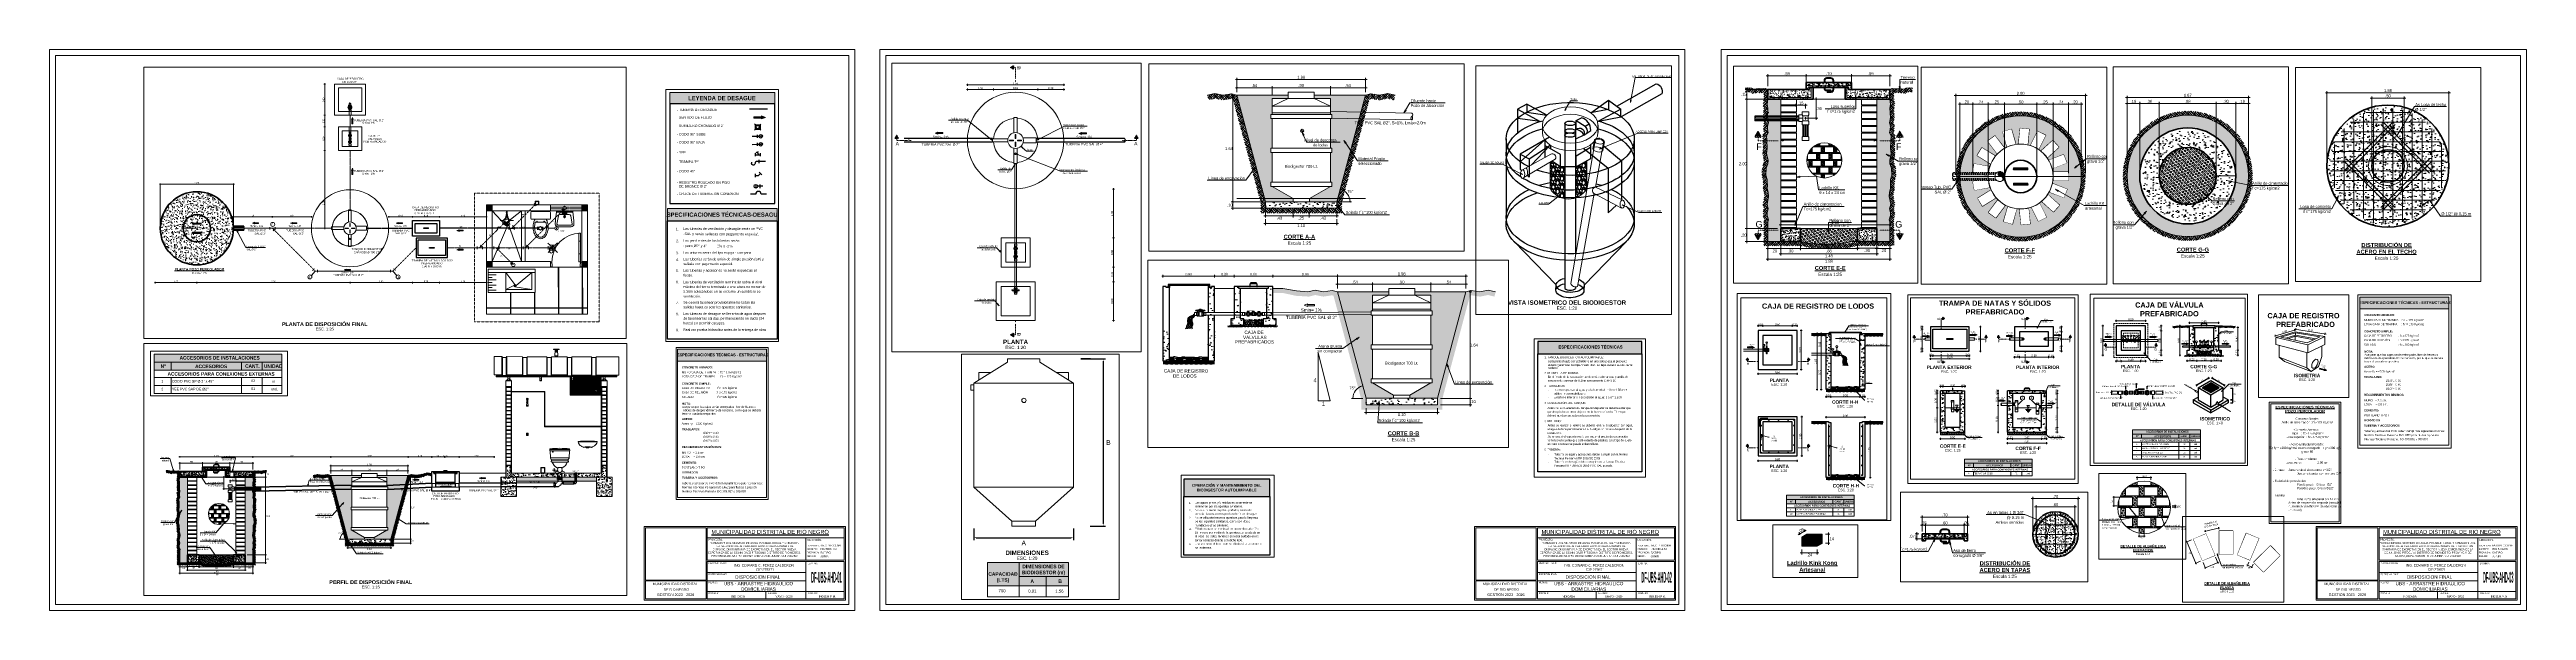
# Paper-space layout 'C.C' of a CAD drawing. Header units: metres. Extents: x 8 to 2552, y 6 to 582.
# The model-space entities are those that its viewports show. They can reach past a viewport. Long polylines and large blocks are cut down to what shows.
import ezdxf
from ezdxf import colors
from ezdxf.entities.mleader import LeaderData, LeaderLine
from ezdxf.enums import TextEntityAlignment as Align
from ezdxf.math import Vec2, Vec3

# ---------------------------------------------------------------- set-up
doc = ezdxf.new("R2010")
doc.units = ezdxf.units.M
doc.header["$LTSCALE"] = 0.005
doc.set_wipeout_variables(frame=1)
for name, pattern in [('ACAD_ISO02W100', [15, 12, -3]), ('ACAD_ISO03W100', [30, 12, -18]), ('ACAD_ISO04W100', [30.5, 24, -3, 0.5, -3]), ('CONTINUA', [0]), ('DASHED2', [9.525, 6.35, -3.175]), ('TRAZO_Y_PUNTOX2', [50.8, 25.4, -12.7, 0, -12.7])]:
    doc.linetypes.add(name, pattern=pattern)
for name, color, linetype, lineweight in [('-Accesorios PVC', 88, 'Continuous', 20), ('-Acero', 152, 'Continuous', 9), ('-Acero techos', 252, 'Continuous', 13), ('-Achurado', 251, 'Continuous', 5), ('-Acotado', 251, 'Continuous', 5), ('-Corte', 7, 'Continuous', 35), ('-Eje', 1, 'ACAD_ISO04W100', 9), ('-Ladrillo', 34, 'Continuous', 9), ('-Proyeccion', 85, 'ACAD_ISO02W100', 9), ('-Techo', 136, 'Continuous', 20), ('-Terreno', 26, 'Continuous', 5), ('-Textos', 7, 'Continuous', 20), ('-Tub. Desague', 20, 'Continuous', 20), ('-Vista', 148, 'Continuous', 9), ('A_MENBRETE', 250, 'Continuous', 15), ('ACI EJE', 8, 'DASHED2', 0), ('C-COLUMNAS', 150, 'Continuous', 30), ('COLUMNAS', 4, 'Continuous', 50), ('Desagüe', 155, 'Continuous', 40), ('FIC-2ES_CONCRETO 210', 251, 'Continuous', 30), ('FIC-2ES_LINEA DESAGUE', 6, 'TRAZO_Y_PUNTOX2', 30), ('FIC-2ES_VEREDA', 253, 'Continuous', 5), ('FIC_2ES_ACCESORIOS', 5, 'Continuous', 30), ('LETRA', 7, 'Continuous', 0), ('LINEAS', 5, 'Continuous', 18), ('MEMBRETE', 176, 'Continuous', 25), ('PL-03', 4, 'Continuous', 15), ('pluma 1', 1, 'Continuous', 9), ('ProfileEdges', 212, 'Continuous', 9), ('sanitarios', 134, 'Continuous', 15), ('ventana', 152, 'Continuous', 20)]:
    doc.layers.add(name, color=color, linetype=linetype, lineweight=lineweight)
for name, color, linetype in [('00_SOMBRA', 252, 'Continuous'), ('A_50_CotasExter', 7, 'Continuous'), ('CONCRETO B', 7, 'Continuous'), ('FIC-2ES_PISOS', 151, 'Continuous'), ('FIC-3IS_TEXTO', 7, 'Continuous'), ('FIERRO', 160, 'Continuous'), ('G-TEXTOS-TITULOS', 4, 'Continuous'), ('PDF2_Text', 7, 'Continuous'), ('PDF_0', 7, 'Continuous'), ('PDF_Fierro', 5, 'Continuous'), ('PDF_Proyecciones', 1, 'Continuous'), ('PDF_Sentido de flujo', 1, 'Continuous'), ('PDF_Solid Fills', 7, 'Continuous'), ('PDF_Text', 7, 'Continuous'), ('PDF_Textos', 7, 'Continuous')]:
    doc.layers.add(name, color=color, linetype=linetype)
doc.layers.add('Observacioness', color=6, linetype='Continuous', plot=False)
for name, color, linetype, true_color in [('PDF2_Geometry', 9, 'Continuous', 0x808080), ('PDF2_Solid Fills', 7, 'Continuous', 0xa500dd), ('PDF_Accesorios metalicos', 7, 'Continuous', 0x6e8add), ('PDF_Geometry', 9, 'Continuous', 0x808080), ('PDF_Muro secundario', 7, 'Continuous', 0x545454), ('PDF_TERRENO', 7, 'Continuous', 0x954a00), ("PDF_Tub. de desague 2''", 7, 'Continuous', 0xa500dd), ("PDF_Tub. de desague 4''", 7, 'Continuous', 0x002595)]:
    doc.layers.add(name, color=color, linetype=linetype, true_color=true_color)
doc.styles.add('-Arial', font='arial.ttf')
doc.styles.add('-Arial Narrow', font='ARIALN.TTF')
doc.styles.add('25-TITULO', font='arialbd.ttf', dxfattribs={"height": 0.1})
doc.styles.add('ARIAL', font='arial.ttf')
doc.styles.add('Arial Narrow', font='ARIALN.TTF')
doc.styles.add('LAMINA', font='')
doc.styles.add('PDF Arial Narrow', font='ARIALN.TTF')
doc.styles.add('PDF Arial-BoldMT', font='arial.ttf')
doc.styles.add('PDF ArialMT', font='arial.ttf')
doc.styles.add('PDF SymbolMT', font='arial.ttf')
doc.styles.get("Standard").update_dxf_attribs({"font": 'arial.ttf'})
doc.styles.add('style1', font='arial.ttf')
doc.styles.get('LAMINA').set_extended_font_data('Arial Black')
doc.dimstyles.new('Esc 1_10', dxfattribs={"dimscale": 0.01, "dimtxt": 1.8, "dimasz": 1, "dimexe": 1, "dimexo": 2, "dimgap": 0.45, "dimtad": 2, "dimtih": 1, "dimtoh": 1, "dimzin": 4, "dimdsep": 46, "dimtxsty": '-Arial Narrow', "dimblk": 'ARCHTICK', "dimcen": 1, "dimdle": 1, "dimclrd": 7, "dimclre": 256, "dimclrt": 7, "dimadec": 0, "dimazin": 0, "dimtfac": 1, "dimtix": 1, "dimtmove": 1, "dimatfit": 2, "dimldrblk": 'ARCHTICK', "dimfxl": 1, "dimtolj": 2, "dimlwd": 5, "dimlwe": 5, "dimarcsym": 0})
doc.dimstyles.new('Esc 1_20n', dxfattribs={"dimscale": 0.02, "dimtxt": 2, "dimasz": 1, "dimexe": 1, "dimexo": 1, "dimgap": 0.45, "dimtad": 1, "dimtoh": 1, "dimzin": 3, "dimdsep": 46, "dimtxsty": '-Arial Narrow', "dimblk": 'ARCHTICK', "dimcen": 1, "dimdle": 1, "dimclrd": 252, "dimclre": 252, "dimclrt": 252, "dimadec": 0, "dimazin": 0, "dimtfac": 1, "dimtix": 1, "dimtmove": 1, "dimatfit": 2, "dimldrblk": 'ARCHTICK', "dimfxl": 1, "dimfxlon": 1, "dimtolj": 2, "dimlwd": 5, "dimlwe": 5, "dimarcsym": 0})
doc.dimstyles.new('Esc 1_25', dxfattribs={"dimscale": 0.025, "dimtxt": 1.8, "dimasz": 1, "dimexe": 1, "dimexo": 2, "dimgap": 0.45, "dimtad": 2, "dimtih": 1, "dimtoh": 1, "dimzin": 4, "dimdsep": 46, "dimtxsty": '-Arial Narrow', "dimblk": 'ARCHTICK', "dimcen": 1, "dimdle": 1, "dimclrd": 256, "dimclre": 256, "dimclrt": 7, "dimadec": 0, "dimazin": 0, "dimtfac": 1, "dimtix": 1, "dimtmove": 1, "dimatfit": 2, "dimldrblk": 'ARCHTICK', "dimfxl": 1, "dimtolj": 2, "dimlwd": 5, "dimlwe": 0, "dimarcsym": 0})
pattern_1 = [(315, (1747.13494, 1406.646853), (0.0112253202, 0.0112253202), [])]
pattern_2 = [(45, (249.83684, 3.191283), (-0.00972141242, 0.00972141242), [0.0079375, -0.015875]), (165, (249.83684, 3.191283), (-0.00355828391, -0.013279696325), [0.0079375, -0.015875]), (105, (249.842452, 3.196895), (-0.013279696325, -0.00355828391), [0.0079375, -0.015875])]
pattern_3 = [(320, (-3034.088478, 151.044606), (-0.001593908554, -0.0182184669), [0.001905, -0.020955]), (265, (-3034.088478, 151.044606), (0.01910568452, 0.00352434214), [0.001524, -0.01676405842]), (10.4514447, (-3034.088611, 151.043088), (0.01751177519, -0.01469412471), [0.00161900088, -0.01780902446]), (316.1842, (-3034.083398, 151.044606), (-0.0042042328, -0.02710790409), [0.0028575, -0.0314325]), (6.6355576, (-3034.083748, 151.042347), (0.02474261246, -0.0237404134), [0.00242850231, -0.02671356082]), (261.1841512, (-3034.083398, 151.044606), (0.02474261246, -0.0237404134), [0.0022859967, -0.0251459732]), (291, (-3034.084668, 151.042066), (-0.01022651982, -0.01516143913), [0.001905, -0.020955]), (236, (-3034.084668, 151.042066), (0.01841879661, -0.00618020283), [0.001524, -0.016764]), (341.451445, (-3034.08552, 151.040803), (0.00819227689, -0.02134164193), [0.00161900088, -0.01780899376]), (307.5, (-3034.088478, 151.044606), (0.008455503887, -0.000308860325), [0, -0.0165608, 0, -0.017018, 0, -0.0168275]), (277.5, (-3034.088478, 151.044606), (0.010018057482, -0.00668196625), [0, -0.0097028, 0, -0.0161798, 0, -0.0064135]), (237.5, (-3034.088478, 151.05027), (-0.0005728744, -0.013559059517), [0, -0.00635, 0, -0.019812, 0, -0.026289]), (227.5, (-3034.088478, 151.05281), (0.002542649103, -0.01481291814), [0, -0.008255, 0, -0.0131572, 0, -0.018669])]
pattern_4 = [(50, (1864.437523, 1475.827653), (0.01821847, -0.00159391), [0.001905, -0.020955]), (355, (1864.437523, 1475.827653), (-0.00352434, 0.01910568), [0.001524, -0.01676406]), (100.4514, (1864.439041, 1475.82752), (0.01469412, 0.01751178), [0.001619, -0.01780902]), (46.1842, (1864.437523, 1475.832733), (0.0271079, -0.00420423), [0.0028575, -0.0314325]), (96.6356, (1864.439782, 1475.832383), (0.0237404, 0.0247426), [0.0024285, -0.02671356]), (351.1842, (1864.437523, 1475.832733), (0.0237404, 0.0247426), [0.002286, -0.02514597]), (21, (1864.440063, 1475.831463), (0.01516144, -0.01022652), [0.001905, -0.020955]), (326, (1864.440063, 1475.831463), (0.0061802, 0.0184188), [0.001524, -0.016764]), (71.4514, (1864.441327, 1475.83061), (0.02134164, 0.00819228), [0.001619, -0.017809]), (37.5, (1864.437523, 1475.827653), (0.00030886, 0.008455504), [0, -0.0165608, 0, -0.017018, 0, -0.0168275]), (7.5, (1864.437523, 1475.827653), (0.006681966, 0.01001806), [0, -0.0097028, 0, -0.0161798, 0, -0.0064135]), (327.5, (1864.431859, 1475.827653), (0.01355906, -0.000572874), [0, -0.00635, 0, -0.019812, 0, -0.026289]), (317.5, (1864.429319, 1475.827653), (0.01481292, 0.00254265), [0, -0.008255, 0, -0.0131572, 0, -0.018669])]
pattern_5 = [(50, (1864.247523, 1475.827653), (0.01821847, -0.0015939), [0.001905, -0.020955]), (355, (1864.247523, 1475.827653), (-0.00352434, 0.0191057), [0.001524, -0.01676406]), (100.4514, (1864.249041, 1475.82752), (0.01469412, 0.01751178), [0.001619, -0.01780902]), (46.1842, (1864.247523, 1475.832733), (0.0271079, -0.00420423), [0.0028575, -0.0314325]), (96.6356, (1864.249782, 1475.832383), (0.0237404, 0.0247426), [0.0024285, -0.02671356]), (351.184, (1864.247523, 1475.832733), (0.0237404, 0.0247426), [0.002286, -0.025146]), (21, (1864.250063, 1475.831463), (0.01516144, -0.01022652), [0.001905, -0.020955]), (326, (1864.250063, 1475.831463), (0.0061802, 0.0184188), [0.001524, -0.016764]), (71.4514, (1864.251327, 1475.83061), (0.02134164, 0.00819228), [0.001619, -0.017809]), (37.5, (1864.247523, 1475.827653), (0.00030886, 0.008455504), [0, -0.0165608, 0, -0.017018, 0, -0.0168275]), (7.5, (1864.247523, 1475.827653), (0.00668197, 0.01001806), [0, -0.0097028, 0, -0.0161798, 0, -0.0064135]), (327.5, (1864.241859, 1475.827653), (0.01355906, -0.000572874), [0, -0.00635, 0, -0.019812, 0, -0.026289]), (317.5, (1864.239319, 1475.827653), (0.01481292, 0.00254265), [0, -0.008255, 0, -0.0131572, 0, -0.018669])]
pattern_6 = [(50, (1864.627523, 1475.827653), (0.01821847, -0.00159391), [0.001905, -0.020955]), (355, (1864.627523, 1475.827653), (-0.00352434, 0.01910568), [0.001524, -0.01676406]), (100.4514, (1864.629041, 1475.82752), (0.01469412, 0.01751178), [0.001619, -0.01780902]), (46.1842, (1864.627523, 1475.832733), (0.0271079, -0.00420423), [0.0028575, -0.0314325]), (96.6356, (1864.629782, 1475.832383), (0.0237404, 0.0247426), [0.0024285, -0.02671356]), (351.1842, (1864.627523, 1475.832733), (0.0237404, 0.0247426), [0.002286, -0.02514597]), (21, (1864.630063, 1475.831463), (0.01516144, -0.01022652), [0.001905, -0.020955]), (326, (1864.630063, 1475.831463), (0.0061802, 0.0184188), [0.001524, -0.016764]), (71.4514, (1864.631327, 1475.83061), (0.02134164, 0.00819228), [0.001619, -0.017809]), (37.5, (1864.627523, 1475.827653), (0.00030886, 0.008455504), [0, -0.0165608, 0, -0.017018, 0, -0.0168275]), (7.5, (1864.627523, 1475.827653), (0.006681966, 0.010018057), [0, -0.0097028, 0, -0.0161798, 0, -0.0064135]), (327.5, (1864.621859, 1475.827653), (0.01355906, -0.000572874), [0, -0.00635, 0, -0.019812, 0, -0.026289]), (317.5, (1864.619319, 1475.827653), (0.01481292, 0.00254265), [0, -0.008255, 0, -0.0131572, 0, -0.018669])]
pattern_7 = [(50, (1864.507523, 1475.722653), (0.01821847, -0.00159391), [0.001905, -0.020955]), (355, (1864.507523, 1475.722653), (-0.00352434, 0.01910568), [0.001524, -0.01676406]), (100.4514, (1864.509041, 1475.72252), (0.01469412, 0.01751178), [0.001619, -0.01780902]), (46.1842, (1864.507523, 1475.727733), (0.0271079, -0.00420423), [0.0028575, -0.0314325]), (96.6356, (1864.509782, 1475.727383), (0.0237404, 0.0247426), [0.0024285, -0.02671356]), (351.1842, (1864.507523, 1475.727733), (0.0237404, 0.0247426), [0.002286, -0.02514597]), (21, (1864.510063, 1475.726463), (0.01516144, -0.01022652), [0.001905, -0.020955]), (326, (1864.510063, 1475.726463), (0.0061802, 0.0184188), [0.001524, -0.016764]), (71.4514, (1864.511327, 1475.72561), (0.02134164, 0.00819228), [0.001619, -0.017809]), (37.5, (1864.507523, 1475.722653), (0.00030886, 0.008455504), [0, -0.0165608, 0, -0.017018, 0, -0.0168275]), (7.5, (1864.507523, 1475.722653), (0.006681966, 0.01001806), [0, -0.0097028, 0, -0.0161798, 0, -0.0064135]), (327.5, (1864.501859, 1475.722653), (0.01355906, -0.000572874), [0, -0.00635, 0, -0.019812, 0, -0.026289]), (317.5, (1864.499319, 1475.722653), (0.01481292, 0.00254265), [0, -0.008255, 0, -0.0131572, 0, -0.018669])]
pattern_8 = [(50, (1864.317523, 1475.722653), (0.01821847, -0.0015939), [0.001905, -0.020955]), (355, (1864.317523, 1475.722653), (-0.00352434, 0.01910568), [0.001524, -0.01676406]), (100.4514, (1864.319041, 1475.72252), (0.01469412, 0.01751178), [0.001619, -0.01780902]), (46.1842, (1864.317523, 1475.727733), (0.0271079, -0.00420423), [0.0028575, -0.0314325]), (96.6356, (1864.319782, 1475.727383), (0.0237404, 0.0247426), [0.0024285, -0.02671356]), (351.1842, (1864.317523, 1475.727733), (0.0237404, 0.0247426), [0.002286, -0.025146]), (21, (1864.320063, 1475.726463), (0.01516144, -0.01022652), [0.001905, -0.020955]), (326, (1864.320063, 1475.726463), (0.0061802, 0.0184188), [0.001524, -0.016764]), (71.4514, (1864.321327, 1475.72561), (0.02134164, 0.00819228), [0.001619, -0.017809]), (37.5, (1864.317523, 1475.722653), (0.00030886, 0.008455504), [0, -0.0165608, 0, -0.017018, 0, -0.0168275]), (7.5, (1864.317523, 1475.722653), (0.006681966, 0.01001806), [0, -0.0097028, 0, -0.0161798, 0, -0.0064135]), (327.5, (1864.311859, 1475.722653), (0.01355906, -0.000572874), [0, -0.00635, 0, -0.019812, 0, -0.026289]), (317.5, (1864.309319, 1475.722653), (0.01481292, 0.00254265), [0, -0.008255, 0, -0.0131572, 0, -0.018669])]
pattern_9 = [(45, (298.959666, -9.086934), (0.004209495057, 0.015434815208), [0.01984375, -0.00396875, 0, -0.00396875])]
pattern_10 = [(45, (305.354964, -1.474167), (-0.00972141242, 0.00972141242), [0.0079375, -0.015875]), (165, (305.354964, -1.474167), (-0.00355828391, -0.013279696325), [0.0079375, -0.015875]), (105, (305.360576, -1.468554), (-0.013279696325, -0.00355828391), [0.0079375, -0.015875])]
pattern_11 = [(45, (357.287964, -20.8741945), (0.004209495057, 0.015434815208), [0.01984375, -0.00396875, 0, -0.00396875])]
pattern_12 = [(50, (1919.955647, 1471.162203), (0.0182185, -0.0015939), [0.001905, -0.020955]), (355, (1919.955647, 1471.162203), (-0.0035243, 0.0191057), [0.001524, -0.016764]), (100.451, (1919.957165, 1471.16207), (0.0146941, 0.0175118), [0.001619, -0.017809]), (46.184, (1919.955647, 1471.167283), (0.027108, -0.0042042), [0.0028575, -0.0314325]), (96.636, (1919.957906, 1471.166933), (0.0237404, 0.0247426), [0.0024285, -0.0267136]), (351.184, (1919.955647, 1471.167283), (0.0237404, 0.0247426), [0.002286, -0.025146]), (21, (1919.958187, 1471.166013), (0.0151614, -0.0102265), [0.001905, -0.020955]), (326, (1919.958187, 1471.166013), (0.0061802, 0.0184188), [0.001524, -0.016764]), (71.4514, (1919.95945, 1471.165161), (0.0213416, 0.0081923), [0.001619, -0.017809]), (37.5, (1919.955647, 1471.162203), (0.00030886, 0.0084555), [0, -0.0165608, 0, -0.017018, 0, -0.0168275]), (7.5, (1919.955647, 1471.162203), (0.00668197, 0.01001806), [0, -0.0097028, 0, -0.0161798, 0, -0.0064135]), (327.5, (1919.949983, 1471.162203), (0.01355906, -0.00057287), [0, -0.00635, 0, -0.019812, 0, -0.026289]), (317.5, (1919.947443, 1471.162203), (0.0148129, 0.00254265), [0, -0.008255, 0, -0.0131572, 0, -0.018669])]
pattern_13 = [(50, (1919.765647, 1471.162203), (0.0182185, -0.0015939), [0.001905, -0.020955]), (355, (1919.765647, 1471.162203), (-0.0035243, 0.0191057), [0.001524, -0.016764]), (100.451, (1919.767165, 1471.16207), (0.0146941, 0.0175118), [0.001619, -0.017809]), (46.184, (1919.765647, 1471.167283), (0.027108, -0.0042042), [0.0028575, -0.0314325]), (96.636, (1919.767906, 1471.166933), (0.0237404, 0.0247426), [0.0024285, -0.0267136]), (351.184, (1919.765647, 1471.167283), (0.0237404, 0.0247426), [0.002286, -0.025146]), (21, (1919.768187, 1471.166013), (0.0151614, -0.0102265), [0.001905, -0.020955]), (326, (1919.768187, 1471.166013), (0.0061802, 0.0184188), [0.001524, -0.016764]), (71.4514, (1919.76945, 1471.165161), (0.0213416, 0.0081923), [0.001619, -0.017809]), (37.5, (1919.765647, 1471.162203), (0.00030886, 0.0084555), [0, -0.0165608, 0, -0.017018, 0, -0.0168275]), (7.5, (1919.765647, 1471.162203), (0.00668197, 0.01001806), [0, -0.0097028, 0, -0.0161798, 0, -0.0064135]), (327.5, (1919.759983, 1471.162203), (0.01355906, -0.00057287), [0, -0.00635, 0, -0.019812, 0, -0.026289]), (317.5, (1919.757443, 1471.162203), (0.0148129, 0.00254265), [0, -0.008255, 0, -0.0131572, 0, -0.018669])]
pattern_14 = [(50, (1920.145647, 1471.162203), (0.0182185, -0.0015939), [0.001905, -0.020955]), (355, (1920.145647, 1471.162203), (-0.0035243, 0.0191057), [0.001524, -0.016764]), (100.451, (1920.147165, 1471.16207), (0.0146941, 0.0175118), [0.001619, -0.017809]), (46.184, (1920.145647, 1471.167283), (0.027108, -0.0042042), [0.0028575, -0.0314325]), (96.636, (1920.147906, 1471.166933), (0.0237404, 0.0247426), [0.0024285, -0.0267136]), (351.184, (1920.145647, 1471.167283), (0.0237404, 0.0247426), [0.002286, -0.025146]), (21, (1920.148187, 1471.166013), (0.0151614, -0.0102265), [0.001905, -0.020955]), (326, (1920.148187, 1471.166013), (0.0061802, 0.0184188), [0.001524, -0.016764]), (71.4514, (1920.14945, 1471.165161), (0.0213416, 0.0081923), [0.001619, -0.017809]), (37.5, (1920.145647, 1471.162203), (0.00030886, 0.0084555), [0, -0.0165608, 0, -0.017018, 0, -0.0168275]), (7.5, (1920.145647, 1471.162203), (0.00668197, 0.01001806), [0, -0.0097028, 0, -0.0161798, 0, -0.0064135]), (327.5, (1920.139983, 1471.162203), (0.01355906, -0.00057287), [0, -0.00635, 0, -0.019812, 0, -0.026289]), (317.5, (1920.137443, 1471.162203), (0.0148129, 0.00254265), [0, -0.008255, 0, -0.0131572, 0, -0.018669])]
pattern_15 = [(50, (1920.025647, 1471.057203), (0.0182185, -0.0015939), [0.001905, -0.020955]), (355, (1920.025647, 1471.057203), (-0.0035243, 0.0191057), [0.001524, -0.0167641]), (100.4514, (1920.027165, 1471.05707), (0.0146941, 0.0175118), [0.001619, -0.017809]), (46.184, (1920.025647, 1471.062283), (0.0271079, -0.0042042), [0.0028575, -0.0314325]), (96.636, (1920.027906, 1471.061933), (0.0237404, 0.0247426), [0.0024285, -0.0267136]), (351.184, (1920.025647, 1471.062283), (0.0237404, 0.0247426), [0.002286, -0.025146]), (21, (1920.028187, 1471.061013), (0.01516144, -0.0102265), [0.001905, -0.020955]), (326, (1920.028187, 1471.061013), (0.0061802, 0.0184188), [0.001524, -0.016764]), (71.4514, (1920.02945, 1471.060161), (0.0213416, 0.0081923), [0.001619, -0.017809]), (37.5, (1920.025647, 1471.057203), (0.00030886, 0.0084555), [0, -0.0165608, 0, -0.017018, 0, -0.0168275]), (7.5, (1920.025647, 1471.057203), (0.00668197, 0.01001806), [0, -0.0097028, 0, -0.0161798, 0, -0.0064135]), (327.5, (1920.019983, 1471.057203), (0.01355906, -0.00057287), [0, -0.00635, 0, -0.019812, 0, -0.026289]), (317.5, (1920.017443, 1471.057203), (0.0148129, 0.00254265), [0, -0.008255, 0, -0.0131572, 0, -0.018669])]
pattern_16 = [(50, (1919.835647, 1471.057203), (0.0182185, -0.0015939), [0.001905, -0.020955]), (355, (1919.835647, 1471.057203), (-0.0035243, 0.0191057), [0.001524, -0.0167641]), (100.4514, (1919.837165, 1471.05707), (0.0146941, 0.0175118), [0.001619, -0.017809]), (46.184, (1919.835647, 1471.062283), (0.0271079, -0.0042042), [0.0028575, -0.0314325]), (96.636, (1919.837906, 1471.061933), (0.0237404, 0.0247426), [0.0024285, -0.0267136]), (351.184, (1919.835647, 1471.062283), (0.0237404, 0.0247426), [0.002286, -0.025146]), (21, (1919.838187, 1471.061013), (0.01516144, -0.0102265), [0.001905, -0.020955]), (326, (1919.838187, 1471.061013), (0.0061802, 0.0184188), [0.001524, -0.016764]), (71.4514, (1919.83945, 1471.060161), (0.0213416, 0.0081923), [0.001619, -0.017809]), (37.5, (1919.835647, 1471.057203), (0.00030886, 0.0084555), [0, -0.0165608, 0, -0.017018, 0, -0.0168275]), (7.5, (1919.835647, 1471.057203), (0.00668197, 0.01001806), [0, -0.0097028, 0, -0.0161798, 0, -0.0064135]), (327.5, (1919.829983, 1471.057203), (0.01355906, -0.00057287), [0, -0.00635, 0, -0.019812, 0, -0.026289]), (317.5, (1919.827443, 1471.057203), (0.0148129, 0.00254265), [0, -0.008255, 0, -0.0131572, 0, -0.018669])]
pattern_17 = [(50, (1922.124632, 1466.513681), (0.0182185, -0.0015939), [0.001905, -0.020955]), (355, (1922.124632, 1466.513681), (-0.0035243, 0.0191057), [0.001524, -0.016764]), (100.451, (1922.12615, 1466.513548), (0.0146941, 0.0175118), [0.001619, -0.017809]), (46.184, (1922.124632, 1466.518761), (0.027108, -0.0042042), [0.0028575, -0.0314325]), (96.636, (1922.12689, 1466.51841), (0.0237404, 0.0247426), [0.0024285, -0.0267136]), (351.184, (1922.124632, 1466.51876), (0.0237404, 0.0247426), [0.002286, -0.025146]), (21, (1922.127172, 1466.517491), (0.0151614, -0.0102265), [0.001905, -0.020955]), (326, (1922.127172, 1466.517491), (0.0061802, 0.0184188), [0.001524, -0.016764]), (71.4514, (1922.128436, 1466.516639), (0.0213416, 0.0081923), [0.001619, -0.017809]), (37.5, (1922.124632, 1466.513681), (0.00030886, 0.0084555), [0, -0.0165608, 0, -0.017018, 0, -0.0168275]), (7.5, (1922.124632, 1466.513681), (0.00668197, 0.01001806), [0, -0.0097028, 0, -0.0161798, 0, -0.0064135]), (327.5, (1922.118968, 1466.513681), (0.01355906, -0.00057287), [0, -0.00635, 0, -0.019812, 0, -0.026289]), (317.5, (1922.116428, 1466.513681), (0.0148129, 0.00254265), [0, -0.008255, 0, -0.0131572, 0, -0.018669])]
pattern_18 = [(50, (1921.934632, 1466.513681), (0.0182185, -0.0015939), [0.001905, -0.020955]), (355, (1921.934632, 1466.513681), (-0.0035243, 0.0191057), [0.001524, -0.016764]), (100.451, (1921.93615, 1466.513548), (0.0146941, 0.0175118), [0.001619, -0.017809]), (46.184, (1921.934632, 1466.518761), (0.027108, -0.0042042), [0.0028575, -0.0314325]), (96.636, (1921.93689, 1466.51841), (0.0237404, 0.0247426), [0.0024285, -0.0267136]), (351.184, (1921.934632, 1466.51876), (0.0237404, 0.0247426), [0.002286, -0.025146]), (21, (1921.937172, 1466.517491), (0.0151614, -0.0102265), [0.001905, -0.020955]), (326, (1921.937172, 1466.517491), (0.0061802, 0.0184188), [0.001524, -0.016764]), (71.4514, (1921.938436, 1466.516639), (0.0213416, 0.0081923), [0.001619, -0.017809]), (37.5, (1921.934632, 1466.513681), (0.00030886, 0.0084555), [0, -0.0165608, 0, -0.017018, 0, -0.0168275]), (7.5, (1921.934632, 1466.513681), (0.00668197, 0.01001806), [0, -0.0097028, 0, -0.0161798, 0, -0.0064135]), (327.5, (1921.928968, 1466.513681), (0.01355906, -0.00057287), [0, -0.00635, 0, -0.019812, 0, -0.026289]), (317.5, (1921.926428, 1466.513681), (0.0148129, 0.00254265), [0, -0.008255, 0, -0.0131572, 0, -0.018669])]
pattern_19 = [(50, (1922.314632, 1466.513681), (0.0182185, -0.0015939), [0.001905, -0.020955]), (355, (1922.314632, 1466.513681), (-0.0035243, 0.0191057), [0.001524, -0.016764]), (100.451, (1922.31615, 1466.513548), (0.0146941, 0.0175118), [0.001619, -0.017809]), (46.184, (1922.314632, 1466.518761), (0.027108, -0.0042042), [0.0028575, -0.0314325]), (96.636, (1922.31689, 1466.51841), (0.0237404, 0.0247426), [0.0024285, -0.0267136]), (351.184, (1922.314632, 1466.51876), (0.0237404, 0.0247426), [0.002286, -0.025146]), (21, (1922.317172, 1466.517491), (0.0151614, -0.0102265), [0.001905, -0.020955]), (326, (1922.317172, 1466.517491), (0.0061802, 0.0184188), [0.001524, -0.016764]), (71.4514, (1922.318436, 1466.516639), (0.0213416, 0.0081923), [0.001619, -0.017809]), (37.5, (1922.314632, 1466.513681), (0.00030886, 0.0084555), [0, -0.0165608, 0, -0.017018, 0, -0.0168275]), (7.5, (1922.314632, 1466.513681), (0.00668197, 0.01001806), [0, -0.0097028, 0, -0.0161798, 0, -0.0064135]), (327.5, (1922.308968, 1466.513681), (0.01355906, -0.00057287), [0, -0.00635, 0, -0.019812, 0, -0.026289]), (317.5, (1922.306428, 1466.513681), (0.0148129, 0.00254265), [0, -0.008255, 0, -0.0131572, 0, -0.018669])]
pattern_20 = [(50, (1922.194632, 1466.408681), (0.0182185, -0.0015939), [0.001905, -0.020955]), (355, (1922.194632, 1466.408681), (-0.0035243, 0.0191057), [0.001524, -0.0167641]), (100.4514, (1922.19615, 1466.408548), (0.0146941, 0.0175118), [0.001619, -0.017809]), (46.184, (1922.194632, 1466.413761), (0.0271079, -0.0042042), [0.0028575, -0.0314325]), (96.636, (1922.19689, 1466.41341), (0.0237404, 0.0247426), [0.0024285, -0.0267136]), (351.184, (1922.194632, 1466.41376), (0.0237404, 0.0247426), [0.002286, -0.025146]), (21, (1922.197172, 1466.412491), (0.01516144, -0.0102265), [0.001905, -0.020955]), (326, (1922.197172, 1466.412491), (0.0061802, 0.0184188), [0.001524, -0.016764]), (71.4514, (1922.198436, 1466.411639), (0.0213416, 0.0081923), [0.001619, -0.017809]), (37.5, (1922.194632, 1466.408681), (0.00030886, 0.0084555), [0, -0.0165608, 0, -0.017018, 0, -0.0168275]), (7.5, (1922.194632, 1466.408681), (0.00668197, 0.01001806), [0, -0.0097028, 0, -0.0161798, 0, -0.0064135]), (327.5, (1922.188968, 1466.408681), (0.01355906, -0.00057287), [0, -0.00635, 0, -0.019812, 0, -0.026289]), (317.5, (1922.186428, 1466.408681), (0.0148129, 0.00254265), [0, -0.008255, 0, -0.0131572, 0, -0.018669])]
pattern_21 = [(50, (1922.004632, 1466.408681), (0.0182185, -0.0015939), [0.001905, -0.020955]), (355, (1922.004632, 1466.408681), (-0.0035243, 0.0191057), [0.001524, -0.0167641]), (100.4514, (1922.00615, 1466.408548), (0.0146941, 0.0175118), [0.001619, -0.017809]), (46.184, (1922.004632, 1466.413761), (0.0271079, -0.0042042), [0.0028575, -0.0314325]), (96.636, (1922.00689, 1466.41341), (0.0237404, 0.0247426), [0.0024285, -0.0267136]), (351.184, (1922.004632, 1466.41376), (0.0237404, 0.0247426), [0.002286, -0.025146]), (21, (1922.007172, 1466.412491), (0.01516144, -0.0102265), [0.001905, -0.020955]), (326, (1922.007172, 1466.412491), (0.0061802, 0.0184188), [0.001524, -0.016764]), (71.4514, (1922.008436, 1466.411639), (0.0213416, 0.0081923), [0.001619, -0.017809]), (37.5, (1922.004632, 1466.408681), (0.00030886, 0.0084555), [0, -0.0165608, 0, -0.017018, 0, -0.0168275]), (7.5, (1922.004632, 1466.408681), (0.00668197, 0.01001806), [0, -0.0097028, 0, -0.0161798, 0, -0.0064135]), (327.5, (1921.998968, 1466.408681), (0.01355906, -0.00057287), [0, -0.00635, 0, -0.019812, 0, -0.026289]), (317.5, (1921.996428, 1466.408681), (0.0148129, 0.00254265), [0, -0.008255, 0, -0.0131572, 0, -0.018669])]

# ---------------------------------------------------------------- blocks, each defined once
blk = doc.blocks.new('Ladrillo de Canto')
at = {"layer": '-Achurado', "ltscale": 0.009}
h = blk.add_hatch(dxfattribs=at)
h.set_pattern_fill('AR-CONC', color=256, scale=0.0001)
h.paths.add_polyline_path([(0.0575, 0.01), (-0.0575, 0.01), (-0.0575, 0), (0.0575, 0)])
at = {"layer": '-Ladrillo', "lineweight": 5}
for p, q in [((-0.0625, 0.1), (0.0625, 0.1)), ((-0.0625, 0.01), (-0.0625, 0.1)), ((0.0625, 0.01), (-0.0625, 0.01)), ((0.0625, 0.1), (0.0625, 0.01))]:
    blk.add_line(p, q, dxfattribs=at)
blk.add_lwpolyline([(0.0575, 0.01), (-0.0575, 0.01), (-0.0575, 0), (0.0575, 0)], close=True, dxfattribs=at)
blk = doc.blocks.new('*U265')
at = {"layer": '-Acotado', "xscale": -1}
blk.add_blockref('Ladrillo de Canto', (0, -0.05), dxfattribs=at)
blk = doc.blocks.new('*U266')
at = {"layer": '-Acotado', "color": 0, "linetype": 'ByBlock', "lineweight": -2, "transparency": 16777216}
for p in [(0, 1.9), (0, 1.8)]:
    blk.add_blockref('*U265', p, dxfattribs=at)
at = {"layer": '-Acotado', "color": 0, "linetype": 'ByBlock', "lineweight": -2}
for p in [(0, 1.7), (0, 1.6), (0, 1.5), (0, 1.4), (0, 1.3), (0, 1.2), (0, 1.1), (0, 1), (0, 0.9), (0, 0.8), (0, 0.7), (0, 0.6), (0, 0.5), (0, 0.4), (0, 0.3), (0, 0.2), (0, 0.1), (0, 0)]:
    blk.add_blockref('*U265', p, dxfattribs=at)
blk = doc.blocks.new('*U267')
at = {"layer": '-Acotado', "xscale": -1}
blk.add_blockref('Ladrillo de Canto', (0, -0.05), dxfattribs=at)
blk = doc.blocks.new('*U268')
at = {"layer": '-Acotado', "color": 0, "linetype": 'ByBlock', "lineweight": -2, "transparency": 16777216}
for p in [(0, 1.9), (0, 1.8)]:
    blk.add_blockref('*U267', p, dxfattribs=at)
at = {"layer": '-Acotado', "color": 0, "linetype": 'ByBlock', "lineweight": -2}
for p in [(0, 1.7), (0, 1.6), (0, 1.5), (0, 1.4), (0, 1.3), (0, 1.2), (0, 1.1), (0, 1), (0, 0.9), (0, 0.8), (0, 0.7), (0, 0.6), (0, 0.5), (0, 0.4), (0, 0.3), (0, 0.2), (0, 0.1), (0, 0)]:
    blk.add_blockref('*U267', p, dxfattribs=at)
blk = doc.blocks.new('Sombrero de Ventilacion')
at = {"layer": '-Accesorios PVC', "ltscale": 0.009}
for points in [[(-0.105, 0.244), (0.105, 0.244), (0.105, 0.23), (-0.105, 0.23)], [(0.053, 0.089), (0.053, 0), (-0.053, 0), (-0.053, 0.089), (-0.044, 0.116), (-0.044, 0.23), (0.044, 0.23), (0.044, 0.116)]]:
    blk.add_lwpolyline(points, close=True, dxfattribs=at)
for centre in [(-0.022, 0.173), (0.001, 0.208), (0.001, 0.139), (0.022, 0.173)]:
    blk.add_circle(centre, 0.0109, dxfattribs=at)
for centre in [(-0.018, 0.173), (0.005, 0.208), (0.005, 0.139), (0.025, 0.173)]:
    blk.add_arc(centre, 0.0115, 108.8693, 251.1307, dxfattribs=at)
blk = doc.blocks.new('_ArchTick')
at = {"color": 0, "linetype": 'ByBlock', "const_width": 0.15}
blk.add_lwpolyline([(-0.5, -0.5), (0.5, 0.5)], dxfattribs=at)
blk = doc.blocks.new('*D276')
at = {"layer": 'A_50_CotasExter', "color": 252, "lineweight": 5, "ltscale": 0.005, "transparency": 16777216}
for p, q in [((1863.007, 1481.613), (1866.979, 1481.613)), ((1863.027, 1481.633), (1863.027, 1481.593)), ((1866.959, 1481.633), (1866.959, 1481.593))]:
    blk.add_line(p, q, dxfattribs=at)
at = {"layer": 'Defpoints', "color": 0, "ltscale": 0.005, "transparency": 16777216}
for p in [(1866.959, 1482.404), (1863.027, 1482.089), (1866.959, 1481.613)]:
    blk.add_point(p, dxfattribs=at)
at = {"layer": 'A_50_CotasExter', "color": 252, "lineweight": 5, "ltscale": 0.005, "transparency": 16777216, "xscale": 0.02, "yscale": 0.02, "zscale": 0.02}
for p, rotation in [((1863.027, 1481.613), 180.0000000000584), ((1866.959, 1481.613), 5.842042838912188e-11)]:
    blk.add_blockref('_ArchTick', p, dxfattribs=dict(at, rotation=rotation))
at = {"layer": 'A_50_CotasExter', "color": 252, "ltscale": 0.005, "transparency": 16777216, "insert": (1864.993, 1481.642), "char_height": 0.04, "attachment_point": 5, "style": '-Arial Narrow'}
blk.add_mtext('\\A2;3.93', dxfattribs=at)
blk = doc.blocks.new('*D277')
at = {"layer": 'A_50_CotasExter', "color": 252, "lineweight": 5, "ltscale": 0.005, "transparency": 16777216}
for p, q in [((1866.939, 1481.613), (1868.581, 1481.613)), ((1866.959, 1481.633), (1866.959, 1481.593)), ((1868.561, 1481.633), (1868.561, 1481.593))]:
    blk.add_line(p, q, dxfattribs=at)
at = {"layer": 'Defpoints', "color": 0, "ltscale": 0.005, "transparency": 16777216}
for p in [(1866.959, 1482.404), (1868.561, 1482.404), (1868.561, 1481.613)]:
    blk.add_point(p, dxfattribs=at)
at = {"layer": 'A_50_CotasExter', "color": 252, "lineweight": 5, "ltscale": 0.005, "transparency": 16777216, "xscale": 0.02, "yscale": 0.02, "zscale": 0.02}
for p, rotation in [((1866.959, 1481.613), 180.0000000000584), ((1868.561, 1481.613), 5.842042838912188e-11)]:
    blk.add_blockref('_ArchTick', p, dxfattribs=dict(at, rotation=rotation))
at = {"layer": 'A_50_CotasExter', "color": 252, "ltscale": 0.005, "transparency": 16777216, "insert": (1867.76, 1481.642), "char_height": 0.04, "attachment_point": 5, "style": '-Arial Narrow'}
blk.add_mtext('\\A2;1.60', dxfattribs=at)
blk = doc.blocks.new('*D278')
at = {"layer": 'A_50_CotasExter', "color": 252, "lineweight": 5, "ltscale": 0.005, "transparency": 16777216}
for p, q in [((1868.541, 1481.613), (1869.281, 1481.613)), ((1868.561, 1481.633), (1868.561, 1481.593)), ((1869.261, 1481.633), (1869.261, 1481.593))]:
    blk.add_line(p, q, dxfattribs=at)
at = {"layer": 'Defpoints', "color": 0, "ltscale": 0.005, "transparency": 16777216}
for p in [(1868.561, 1482.404), (1869.261, 1482.324), (1869.261, 1481.613)]:
    blk.add_point(p, dxfattribs=at)
at = {"layer": 'A_50_CotasExter', "color": 252, "lineweight": 5, "ltscale": 0.005, "transparency": 16777216, "xscale": 0.02, "yscale": 0.02, "zscale": 0.02}
for p, rotation in [((1868.561, 1481.613), 180.0000000000584), ((1869.261, 1481.613), 5.842042838912188e-11)]:
    blk.add_blockref('_ArchTick', p, dxfattribs=dict(at, rotation=rotation))
at = {"layer": 'A_50_CotasExter', "color": 252, "ltscale": 0.005, "transparency": 16777216, "insert": (1868.911, 1481.642), "char_height": 0.04, "attachment_point": 5, "style": '-Arial Narrow'}
blk.add_mtext('\\A2;0.70', dxfattribs=at)
blk = doc.blocks.new('*D279')
at = {"layer": 'A_50_CotasExter', "color": 252, "lineweight": 5, "ltscale": 0.005, "transparency": 16777216}
for p, q in [((1869.241, 1481.613), (1870.481, 1481.613)), ((1869.261, 1481.633), (1869.261, 1481.593)), ((1870.461, 1481.633), (1870.461, 1481.593))]:
    blk.add_line(p, q, dxfattribs=at)
at = {"layer": 'Defpoints', "color": 0, "ltscale": 0.005, "transparency": 16777216}
for p in [(1869.261, 1482.324), (1870.461, 1481.752), (1870.461, 1481.613)]:
    blk.add_point(p, dxfattribs=at)
at = {"layer": 'A_50_CotasExter', "color": 252, "lineweight": 5, "ltscale": 0.005, "transparency": 16777216, "xscale": 0.02, "yscale": 0.02, "zscale": 0.02}
for p, rotation in [((1869.261, 1481.613), 180.0000000000584), ((1870.461, 1481.613), 5.842042838912188e-11)]:
    blk.add_blockref('_ArchTick', p, dxfattribs=dict(at, rotation=rotation))
at = {"layer": 'A_50_CotasExter', "color": 252, "ltscale": 0.005, "transparency": 16777216, "insert": (1869.861, 1481.642), "char_height": 0.04, "attachment_point": 5, "style": '-Arial Narrow'}
blk.add_mtext('\\A2;1.20', dxfattribs=at)
blk = doc.blocks.new('*D280')
at = {"layer": 'A_50_CotasExter', "color": 252, "lineweight": 5, "ltscale": 0.005, "transparency": 16777216}
for p, q in [((1863.047, 1481.613), (1861.936, 1481.613)), ((1861.956, 1481.633), (1861.956, 1481.593)), ((1863.027, 1481.613), (1863.027, 1481.633))]:
    blk.add_line(p, q, dxfattribs=at)
at = {"layer": 'Defpoints', "color": 0, "ltscale": 0.005, "transparency": 16777216}
for p in [(1861.956, 1481.728), (1861.956, 1481.613), (1863.027, 1481.613)]:
    blk.add_point(p, dxfattribs=at)
at = {"layer": 'A_50_CotasExter', "color": 252, "lineweight": 5, "ltscale": 0.005, "transparency": 16777216, "xscale": 0.02, "yscale": 0.02, "zscale": 0.02}
for p, rotation in [((1861.956, 1481.613), 180.0000000000583), ((1863.027, 1481.613), 5.835332217429823e-11)]:
    blk.add_blockref('_ArchTick', p, dxfattribs=dict(at, rotation=rotation))
at = {"layer": 'A_50_CotasExter', "color": 252, "ltscale": 0.005, "transparency": 16777216, "insert": (1862.491, 1481.642), "char_height": 0.04, "attachment_point": 5, "style": '-Arial Narrow'}
blk.add_mtext('\\A2;1.07', dxfattribs=at)
blk = doc.blocks.new('REG 4')
at = {"layer": '00_SOMBRA', "ltscale": 0.1}
for points in [[(-0.004, 0), (-0.004, -0.012), (-0.055, -0.012), (-0.055, 0)], [(-0.05, 0), (-0.046, 0), (-0.046, -0.012), (-0.05, -0.012)], [(-0.041, 0), (-0.037, 0), (-0.037, -0.012), (-0.041, -0.012)], [(-0.03, 0), (-0.027, 0), (-0.027, -0.012), (-0.03, -0.012)], [(-0.02, 0), (-0.017, 0), (-0.017, -0.012), (-0.02, -0.012)], [(-0.012, 0), (-0.009, 0), (-0.009, -0.012), (-0.012, -0.012)], [(-0.002, 0), (0.002, 0), (0.002, -0.012), (-0.002, -0.012)], [(0.055, 0), (0.055, -0.012), (0.004, -0.012), (0.004, 0)], [(0.009, 0), (0.013, 0), (0.013, -0.012), (0.009, -0.012)], [(0.018, 0), (0.022, 0), (0.022, -0.012), (0.018, -0.012)], [(0.029, 0), (0.032, 0), (0.032, -0.012), (0.029, -0.012)], [(0.039, 0), (0.042, 0), (0.042, -0.012), (0.039, -0.012)], [(0.047, 0), (0.05, 0), (0.05, -0.012), (0.047, -0.012)]]:
    blk.add_lwpolyline(points, close=True, dxfattribs=at)
for points in [[(-0.004, 0), (0.004, 0)], [(-0.004, -0.012), (0.004, -0.012)]]:
    blk.add_lwpolyline(points, dxfattribs=at)
blk = doc.blocks.new('*D275')
at = {"layer": 'A_50_CotasExter', "color": 252, "lineweight": 5, "ltscale": 0.005, "transparency": 16777216}
for p, q in [((1870.181, 1477.289), (1869.241, 1477.289)), ((1869.261, 1477.269), (1869.261, 1477.309)), ((1870.161, 1477.269), (1870.161, 1477.309))]:
    blk.add_line(p, q, dxfattribs=at)
at = {"layer": 'Defpoints', "color": 0, "ltscale": 0.005, "transparency": 16777216}
for p in [(1869.261, 1477.289), (1869.261, 1476.87), (1870.161, 1476.87)]:
    blk.add_point(p, dxfattribs=at)
at = {"layer": 'A_50_CotasExter', "color": 252, "lineweight": 5, "ltscale": 0.005, "transparency": 16777216, "xscale": 0.02, "yscale": 0.02, "zscale": 0.02, "rotation": 180}
blk.add_blockref('_ArchTick', (1869.261, 1477.289), dxfattribs=at)
at = {"layer": 'A_50_CotasExter', "color": 252, "lineweight": 5, "ltscale": 0.005, "transparency": 16777216, "xscale": 0.02, "yscale": 0.02, "zscale": 0.02}
blk.add_blockref('_ArchTick', (1870.161, 1477.289), dxfattribs=at)
at = {"layer": 'A_50_CotasExter', "color": 252, "ltscale": 0.005, "transparency": 16777216, "insert": (1869.711, 1477.319), "char_height": 0.04, "attachment_point": 5, "style": '-Arial Narrow'}
blk.add_mtext('\\A2;0.90', dxfattribs=at)
blk = doc.blocks.new('*D285')
at = {"layer": 'A_50_CotasExter', "color": 252, "lineweight": 5, "ltscale": 0.005, "transparency": 16777216}
for p, q in [((1869.281, 1477.289), (1868.541, 1477.289)), ((1868.561, 1477.269), (1868.561, 1477.309)), ((1869.261, 1477.269), (1869.261, 1477.309))]:
    blk.add_line(p, q, dxfattribs=at)
at = {"layer": 'Defpoints', "color": 0, "ltscale": 0.005, "transparency": 16777216}
for p in [(1868.561, 1477.289), (1868.561, 1476.913), (1869.261, 1476.87)]:
    blk.add_point(p, dxfattribs=at)
at = {"layer": 'A_50_CotasExter', "color": 252, "lineweight": 5, "ltscale": 0.005, "transparency": 16777216, "xscale": 0.02, "yscale": 0.02, "zscale": 0.02, "rotation": 180}
blk.add_blockref('_ArchTick', (1868.561, 1477.289), dxfattribs=at)
at = {"layer": 'A_50_CotasExter', "color": 252, "lineweight": 5, "ltscale": 0.005, "transparency": 16777216, "xscale": 0.02, "yscale": 0.02, "zscale": 0.02}
blk.add_blockref('_ArchTick', (1869.261, 1477.289), dxfattribs=at)
at = {"layer": 'A_50_CotasExter', "color": 252, "ltscale": 0.005, "transparency": 16777216, "insert": (1868.911, 1477.319), "char_height": 0.04, "attachment_point": 5, "style": '-Arial Narrow'}
blk.add_mtext('\\A2;0.70', dxfattribs=at)
blk = doc.blocks.new('*D286')
at = {"layer": 'A_50_CotasExter', "color": 252, "lineweight": 5, "ltscale": 0.005, "transparency": 16777216}
for p, q in [((1868.541, 1477.289), (1868.913, 1477.289)), ((1868.561, 1477.269), (1868.561, 1477.309)), ((1868.893, 1477.269), (1868.893, 1477.309))]:
    blk.add_line(p, q, dxfattribs=at)
at = {"layer": 'Defpoints', "color": 0, "ltscale": 0.005, "transparency": 16777216}
for p in [(1868.893, 1477.289), (1868.561, 1476.913), (1868.893, 1475.559)]:
    blk.add_point(p, dxfattribs=at)
at = {"layer": 'A_50_CotasExter', "color": 252, "lineweight": 5, "ltscale": 0.005, "transparency": 16777216, "xscale": 0.02, "yscale": 0.02, "zscale": 0.02, "rotation": 180}
blk.add_blockref('_ArchTick', (1868.561, 1477.289), dxfattribs=at)
at = {"layer": 'A_50_CotasExter', "color": 252, "lineweight": 5, "ltscale": 0.005, "transparency": 16777216, "xscale": 0.02, "yscale": 0.02, "zscale": 0.02}
blk.add_blockref('_ArchTick', (1868.893, 1477.289), dxfattribs=at)
at = {"layer": 'A_50_CotasExter', "color": 252, "ltscale": 0.005, "transparency": 16777216, "insert": (1868.727, 1477.319), "char_height": 0.04, "attachment_point": 5, "style": '-Arial Narrow'}
blk.add_mtext('\\A2;0.33', dxfattribs=at)
blk = doc.blocks.new('*D287')
at = {"layer": 'A_50_CotasExter', "color": 252, "lineweight": 5, "ltscale": 0.005, "transparency": 16777216}
for p, q in [((1863.987, 1477.29), (1862.067, 1477.29)), ((1862.087, 1477.27), (1862.087, 1477.31)), ((1863.967, 1477.27), (1863.967, 1477.31))]:
    blk.add_line(p, q, dxfattribs=at)
at = {"layer": 'Defpoints', "color": 0, "ltscale": 0.005, "transparency": 16777216}
for p in [(1862.087, 1477.29), (1862.087, 1476.768), (1863.967, 1476.768)]:
    blk.add_point(p, dxfattribs=at)
at = {"layer": 'A_50_CotasExter', "color": 252, "lineweight": 5, "ltscale": 0.005, "transparency": 16777216, "xscale": 0.02, "yscale": 0.02, "zscale": 0.02, "rotation": 180}
blk.add_blockref('_ArchTick', (1862.087, 1477.29), dxfattribs=at)
at = {"layer": 'A_50_CotasExter', "color": 252, "lineweight": 5, "ltscale": 0.005, "transparency": 16777216, "xscale": 0.02, "yscale": 0.02, "zscale": 0.02}
blk.add_blockref('_ArchTick', (1863.967, 1477.29), dxfattribs=at)
at = {"layer": 'A_50_CotasExter', "color": 252, "ltscale": 0.005, "transparency": 16777216, "insert": (1863.027, 1477.32), "char_height": 0.04, "attachment_point": 5, "style": '-Arial Narrow'}
blk.add_mtext('\\A2;1.88', dxfattribs=at)
blk = doc.blocks.new('*D282')
at = {"layer": 'A_50_CotasExter', "color": 252, "lineweight": 5, "ltscale": 0.005, "transparency": 16777216}
for p, q in [((1867.939, 1483.303), (1868.581, 1483.303)), ((1867.959, 1483.283), (1867.959, 1483.323)), ((1868.561, 1483.283), (1868.561, 1483.323))]:
    blk.add_line(p, q, dxfattribs=at)
at = {"layer": 'Defpoints', "color": 0, "ltscale": 0.005, "transparency": 16777216}
for p in [(1868.561, 1483.303), (1867.959, 1483.008), (1868.561, 1483.008)]:
    blk.add_point(p, dxfattribs=at)
at = {"layer": 'A_50_CotasExter', "color": 252, "lineweight": 5, "ltscale": 0.005, "transparency": 16777216, "xscale": 0.02, "yscale": 0.02, "zscale": 0.02, "rotation": 180}
blk.add_blockref('_ArchTick', (1867.959, 1483.303), dxfattribs=at)
at = {"layer": 'A_50_CotasExter', "color": 252, "lineweight": 5, "ltscale": 0.005, "transparency": 16777216, "xscale": 0.02, "yscale": 0.02, "zscale": 0.02}
blk.add_blockref('_ArchTick', (1868.561, 1483.303), dxfattribs=at)
at = {"layer": 'A_50_CotasExter', "color": 252, "ltscale": 0.005, "transparency": 16777216, "insert": (1868.26, 1483.333), "char_height": 0.04, "attachment_point": 5, "style": '-Arial Narrow'}
blk.add_mtext('\\A2;0.60', dxfattribs=at)
blk = doc.blocks.new('*D283')
at = {"layer": 'A_50_CotasExter', "color": 252, "lineweight": 5, "ltscale": 0.005, "transparency": 16777216}
for p, q in [((1868.541, 1483.303), (1869.281, 1483.303)), ((1868.561, 1483.283), (1868.561, 1483.323)), ((1869.261, 1483.283), (1869.261, 1483.323))]:
    blk.add_line(p, q, dxfattribs=at)
at = {"layer": 'Defpoints', "color": 0, "ltscale": 0.005, "transparency": 16777216}
for p in [(1869.261, 1483.303), (1869.261, 1483.209), (1868.561, 1483.008)]:
    blk.add_point(p, dxfattribs=at)
at = {"layer": 'A_50_CotasExter', "color": 252, "lineweight": 5, "ltscale": 0.005, "transparency": 16777216, "xscale": 0.02, "yscale": 0.02, "zscale": 0.02, "rotation": 180}
blk.add_blockref('_ArchTick', (1868.561, 1483.303), dxfattribs=at)
at = {"layer": 'A_50_CotasExter', "color": 252, "lineweight": 5, "ltscale": 0.005, "transparency": 16777216, "xscale": 0.02, "yscale": 0.02, "zscale": 0.02}
blk.add_blockref('_ArchTick', (1869.261, 1483.303), dxfattribs=at)
at = {"layer": 'A_50_CotasExter', "color": 252, "ltscale": 0.005, "transparency": 16777216, "insert": (1868.911, 1483.333), "char_height": 0.04, "attachment_point": 5, "style": '-Arial Narrow'}
blk.add_mtext('\\A2;0.70', dxfattribs=at)
blk = doc.blocks.new('*D284')
at = {"layer": 'A_50_CotasExter', "color": 252, "lineweight": 5, "ltscale": 0.005, "transparency": 16777216}
for p, q in [((1869.241, 1483.303), (1870.481, 1483.303)), ((1869.261, 1483.283), (1869.261, 1483.323)), ((1870.461, 1483.283), (1870.461, 1483.323))]:
    blk.add_line(p, q, dxfattribs=at)
at = {"layer": 'Defpoints', "color": 0, "ltscale": 0.005, "transparency": 16777216}
for p in [(1870.461, 1483.303), (1869.261, 1483.209), (1870.461, 1483.008)]:
    blk.add_point(p, dxfattribs=at)
at = {"layer": 'A_50_CotasExter', "color": 252, "lineweight": 5, "ltscale": 0.005, "transparency": 16777216, "xscale": 0.02, "yscale": 0.02, "zscale": 0.02, "rotation": 180}
blk.add_blockref('_ArchTick', (1869.261, 1483.303), dxfattribs=at)
at = {"layer": 'A_50_CotasExter', "color": 252, "lineweight": 5, "ltscale": 0.005, "transparency": 16777216, "xscale": 0.02, "yscale": 0.02, "zscale": 0.02}
blk.add_blockref('_ArchTick', (1870.461, 1483.303), dxfattribs=at)
at = {"layer": 'A_50_CotasExter', "color": 252, "ltscale": 0.005, "transparency": 16777216, "insert": (1869.861, 1483.333), "char_height": 0.04, "attachment_point": 5, "style": '-Arial Narrow'}
blk.add_mtext('\\A2;1.20', dxfattribs=at)
blk = doc.blocks.new('*D271')
at = {"layer": 'A_50_CotasExter', "color": 252, "lineweight": 5, "ltscale": 0.005, "transparency": 16777216}
for p, q in [((1866.329, 1485.01), (1866.289, 1485.01)), ((1866.309, 1482.988), (1866.309, 1485.03)), ((1866.329, 1483.008), (1866.289, 1483.008))]:
    blk.add_line(p, q, dxfattribs=at)
at = {"layer": 'Defpoints', "color": 0, "ltscale": 0.005, "transparency": 16777216}
for p in [(1866.309, 1485.01), (1866.959, 1485.01), (1866.959, 1483.008)]:
    blk.add_point(p, dxfattribs=at)
at = {"layer": 'A_50_CotasExter', "color": 252, "lineweight": 5, "ltscale": 0.005, "transparency": 16777216, "xscale": 0.02, "yscale": 0.02, "zscale": 0.02}
for p, rotation in [((1866.309, 1485.01), 89.98483993427523), ((1866.309, 1483.008), 269.9848399342752)]:
    blk.add_blockref('_ArchTick', p, dxfattribs=dict(at, rotation=rotation))
at = {"layer": 'A_50_CotasExter', "color": 252, "ltscale": 0.005, "transparency": 16777216, "insert": (1866.279, 1483.659), "char_height": 0.04, "attachment_point": 5, "rotation": 89.9848, "style": '-Arial Narrow'}
blk.add_mtext('\\A2;2.00', dxfattribs=at)
blk = doc.blocks.new('*D272')
at = {"layer": 'A_50_CotasExter', "color": 252, "lineweight": 5, "ltscale": 0.005, "transparency": 16777216}
for p, q in [((1866.329, 1485.61), (1866.289, 1485.61)), ((1866.309, 1484.99), (1866.309, 1485.63)), ((1866.329, 1485.01), (1866.289, 1485.01))]:
    blk.add_line(p, q, dxfattribs=at)
at = {"layer": 'Defpoints', "color": 0, "ltscale": 0.005, "transparency": 16777216}
for p in [(1866.309, 1485.61), (1867.05, 1485.61), (1867.35, 1485.01)]:
    blk.add_point(p, dxfattribs=at)
at = {"layer": 'A_50_CotasExter', "color": 252, "lineweight": 5, "ltscale": 0.005, "transparency": 16777216, "xscale": 0.02, "yscale": 0.02, "zscale": 0.02}
for p, rotation in [((1866.309, 1485.61), 90), ((1866.309, 1485.01), 270)]:
    blk.add_blockref('_ArchTick', p, dxfattribs=dict(at, rotation=rotation))
at = {"layer": 'A_50_CotasExter', "color": 252, "ltscale": 0.005, "transparency": 16777216, "insert": (1866.279, 1485.31), "char_height": 0.04, "attachment_point": 5, "rotation": 90, "style": '-Arial Narrow'}
blk.add_mtext('\\A2;0.60', dxfattribs=at)
blk = doc.blocks.new('*D273')
at = {"layer": 'A_50_CotasExter', "color": 252, "lineweight": 5, "ltscale": 0.005, "transparency": 16777216}
for p, q in [((1866.329, 1485.91), (1866.289, 1485.91)), ((1866.309, 1485.59), (1866.309, 1485.93)), ((1866.329, 1485.61), (1866.289, 1485.61))]:
    blk.add_line(p, q, dxfattribs=at)
at = {"layer": 'Defpoints', "color": 0, "ltscale": 0.005, "transparency": 16777216}
for p in [(1866.309, 1485.91), (1866.949, 1485.91), (1867.05, 1485.61)]:
    blk.add_point(p, dxfattribs=at)
at = {"layer": 'A_50_CotasExter', "color": 252, "lineweight": 5, "ltscale": 0.005, "transparency": 16777216, "xscale": 0.02, "yscale": 0.02, "zscale": 0.02}
for p, rotation in [((1866.309, 1485.91), 90), ((1866.309, 1485.61), 270)]:
    blk.add_blockref('_ArchTick', p, dxfattribs=dict(at, rotation=rotation))
at = {"layer": 'A_50_CotasExter', "color": 252, "ltscale": 0.005, "transparency": 16777216, "insert": (1866.279, 1485.76), "char_height": 0.04, "attachment_point": 5, "rotation": 90, "style": '-Arial Narrow'}
blk.add_mtext('\\A2;0.30', dxfattribs=at)
blk = doc.blocks.new('*D274')
at = {"layer": 'A_50_CotasExter', "color": 252, "lineweight": 5, "ltscale": 0.005, "transparency": 16777216}
for p, q in [((1866.329, 1486.711), (1866.289, 1486.711)), ((1866.309, 1485.89), (1866.309, 1486.731)), ((1866.329, 1485.91), (1866.289, 1485.91))]:
    blk.add_line(p, q, dxfattribs=at)
at = {"layer": 'Defpoints', "color": 0, "ltscale": 0.005, "transparency": 16777216}
for p in [(1866.309, 1486.711), (1866.949, 1486.711), (1866.949, 1485.91)]:
    blk.add_point(p, dxfattribs=at)
at = {"layer": 'A_50_CotasExter', "color": 252, "lineweight": 5, "ltscale": 0.005, "transparency": 16777216, "xscale": 0.02, "yscale": 0.02, "zscale": 0.02}
for p, rotation in [((1866.309, 1486.711), 90), ((1866.309, 1485.91), 270)]:
    blk.add_blockref('_ArchTick', p, dxfattribs=dict(at, rotation=rotation))
at = {"layer": 'A_50_CotasExter', "color": 252, "ltscale": 0.005, "transparency": 16777216, "insert": (1866.279, 1486.31), "char_height": 0.04, "attachment_point": 5, "rotation": 90, "style": '-Arial Narrow'}
blk.add_mtext('\\A2;0.80', dxfattribs=at)
blk = doc.blocks.new('*D269')
at = {"layer": 'A_50_CotasExter', "color": 252, "lineweight": 5, "ltscale": 0.005, "transparency": 16777216}
for p, q in [((1865.949, 1477.289), (1867.979, 1477.289)), ((1865.969, 1477.269), (1865.969, 1477.309)), ((1867.959, 1477.269), (1867.959, 1477.309))]:
    blk.add_line(p, q, dxfattribs=at)
at = {"layer": 'Defpoints', "color": 0, "ltscale": 0.005, "transparency": 16777216}
for p in [(1865.969, 1477.241), (1867.959, 1477.289), (1867.959, 1477.241)]:
    blk.add_point(p, dxfattribs=at)
at = {"layer": 'A_50_CotasExter', "color": 252, "lineweight": 5, "ltscale": 0.005, "transparency": 16777216, "xscale": 0.02, "yscale": 0.02, "zscale": 0.02, "rotation": 180}
blk.add_blockref('_ArchTick', (1865.969, 1477.289), dxfattribs=at)
at = {"layer": 'A_50_CotasExter', "color": 252, "lineweight": 5, "ltscale": 0.005, "transparency": 16777216, "xscale": 0.02, "yscale": 0.02, "zscale": 0.02}
blk.add_blockref('_ArchTick', (1867.959, 1477.289), dxfattribs=at)
at = {"layer": 'A_50_CotasExter', "color": 252, "ltscale": 0.005, "transparency": 16777216, "insert": (1866.964, 1477.319), "char_height": 0.04, "attachment_point": 5, "style": '-Arial Narrow'}
blk.add_mtext('\\A2;1.99', dxfattribs=at)
blk = doc.blocks.new('*D270')
at = {"layer": 'A_50_CotasExter', "color": 252, "lineweight": 5, "ltscale": 0.005, "transparency": 16777216}
for p, q in [((1867.939, 1477.289), (1868.581, 1477.289)), ((1867.959, 1477.269), (1867.959, 1477.309)), ((1868.561, 1477.269), (1868.561, 1477.309))]:
    blk.add_line(p, q, dxfattribs=at)
at = {"layer": 'Defpoints', "color": 0, "ltscale": 0.005, "transparency": 16777216}
for p in [(1867.959, 1477.241), (1868.561, 1477.289), (1868.561, 1477.113)]:
    blk.add_point(p, dxfattribs=at)
at = {"layer": 'A_50_CotasExter', "color": 252, "lineweight": 5, "ltscale": 0.005, "transparency": 16777216, "xscale": 0.02, "yscale": 0.02, "zscale": 0.02, "rotation": 180}
blk.add_blockref('_ArchTick', (1867.959, 1477.289), dxfattribs=at)
at = {"layer": 'A_50_CotasExter', "color": 252, "lineweight": 5, "ltscale": 0.005, "transparency": 16777216, "xscale": 0.02, "yscale": 0.02, "zscale": 0.02}
blk.add_blockref('_ArchTick', (1868.561, 1477.289), dxfattribs=at)
at = {"layer": 'A_50_CotasExter', "color": 252, "ltscale": 0.005, "transparency": 16777216, "insert": (1868.26, 1477.319), "char_height": 0.04, "attachment_point": 5, "style": '-Arial Narrow'}
blk.add_mtext('\\A2;0.60', dxfattribs=at)
blk = doc.blocks.new('*D281')
at = {"layer": 'A_50_CotasExter', "color": 252, "lineweight": 5, "ltscale": 0.005, "transparency": 16777216}
for p, q in [((1865.989, 1477.289), (1863.947, 1477.289)), ((1863.967, 1477.269), (1863.967, 1477.309)), ((1865.969, 1477.269), (1865.969, 1477.309))]:
    blk.add_line(p, q, dxfattribs=at)
at = {"layer": 'Defpoints', "color": 0, "ltscale": 0.005, "transparency": 16777216}
for p in [(1863.967, 1477.289), (1865.969, 1477.235), (1863.967, 1476.501)]:
    blk.add_point(p, dxfattribs=at)
at = {"layer": 'A_50_CotasExter', "color": 252, "lineweight": 5, "ltscale": 0.005, "transparency": 16777216, "xscale": 0.02, "yscale": 0.02, "zscale": 0.02, "rotation": 180}
blk.add_blockref('_ArchTick', (1863.967, 1477.289), dxfattribs=at)
at = {"layer": 'A_50_CotasExter', "color": 252, "lineweight": 5, "ltscale": 0.005, "transparency": 16777216, "xscale": 0.02, "yscale": 0.02, "zscale": 0.02}
blk.add_blockref('_ArchTick', (1865.969, 1477.289), dxfattribs=at)
at = {"layer": 'A_50_CotasExter', "color": 252, "ltscale": 0.005, "transparency": 16777216, "insert": (1864.968, 1477.319), "char_height": 0.04, "attachment_point": 5, "style": '-Arial Narrow'}
blk.add_mtext('\\A2;2.00', dxfattribs=at)
blk = doc.blocks.new('*D288')
at = {"layer": 'A_50_CotasExter', "color": 252, "lineweight": 5, "ltscale": 0.005, "transparency": 16777216}
for p, q in [((1864.945, 1483.303), (1865.987, 1483.303)), ((1864.965, 1483.283), (1864.965, 1483.323)), ((1865.967, 1483.283), (1865.967, 1483.323))]:
    blk.add_line(p, q, dxfattribs=at)
at = {"layer": 'Defpoints', "color": 0, "ltscale": 0.005, "transparency": 16777216}
for p in [(1865.967, 1483.303), (1864.965, 1483.008), (1865.967, 1483.008)]:
    blk.add_point(p, dxfattribs=at)
at = {"layer": 'A_50_CotasExter', "color": 252, "lineweight": 5, "ltscale": 0.005, "transparency": 16777216, "xscale": 0.02, "yscale": 0.02, "zscale": 0.02, "rotation": 180}
blk.add_blockref('_ArchTick', (1864.965, 1483.303), dxfattribs=at)
at = {"layer": 'A_50_CotasExter', "color": 252, "lineweight": 5, "ltscale": 0.005, "transparency": 16777216, "xscale": 0.02, "yscale": 0.02, "zscale": 0.02}
blk.add_blockref('_ArchTick', (1865.967, 1483.303), dxfattribs=at)
at = {"layer": 'A_50_CotasExter', "color": 252, "ltscale": 0.005, "transparency": 16777216, "insert": (1865.466, 1483.333), "char_height": 0.04, "attachment_point": 5, "style": '-Arial Narrow'}
blk.add_mtext('\\A2;1.00', dxfattribs=at)
blk = doc.blocks.new('*D289')
at = {"layer": 'A_50_CotasExter', "color": 252, "lineweight": 5, "ltscale": 0.005, "transparency": 16777216}
for p, q in [((1863.942, 1483.303), (1864.984, 1483.303)), ((1863.962, 1483.283), (1863.962, 1483.323)), ((1864.964, 1483.283), (1864.964, 1483.323))]:
    blk.add_line(p, q, dxfattribs=at)
at = {"layer": 'Defpoints', "color": 0, "ltscale": 0.005, "transparency": 16777216}
for p in [(1864.964, 1483.303), (1863.962, 1483.008), (1864.964, 1483.008)]:
    blk.add_point(p, dxfattribs=at)
at = {"layer": 'A_50_CotasExter', "color": 252, "lineweight": 5, "ltscale": 0.005, "transparency": 16777216, "xscale": 0.02, "yscale": 0.02, "zscale": 0.02, "rotation": 180}
blk.add_blockref('_ArchTick', (1863.962, 1483.303), dxfattribs=at)
at = {"layer": 'A_50_CotasExter', "color": 252, "lineweight": 5, "ltscale": 0.005, "transparency": 16777216, "xscale": 0.02, "yscale": 0.02, "zscale": 0.02}
blk.add_blockref('_ArchTick', (1864.964, 1483.303), dxfattribs=at)
at = {"layer": 'A_50_CotasExter', "color": 252, "ltscale": 0.005, "transparency": 16777216, "insert": (1864.463, 1483.333), "char_height": 0.04, "attachment_point": 5, "style": '-Arial Narrow'}
blk.add_mtext('\\A2;1.00', dxfattribs=at)
blk = doc.blocks.new('*D293')
at = {"layer": '-Acotado', "lineweight": 0, "transparency": 16777216}
blk.add_line((1866.359, 1475.173), (1866.182, 1475.173), dxfattribs=at)
at = {"layer": '-Acotado', "lineweight": 5, "transparency": 16777216}
blk.add_arc((1866.409, 1475.173), 0.202, 105.0184, 180, dxfattribs=at)
at = {"layer": 'Defpoints', "color": 0, "transparency": 16777216}
for p in [(1865.969, 1476.813), (1866.279, 1475.327), (1866.409, 1475.173), (1866.409, 1475.173), (1867.509, 1475.173)]:
    blk.add_point(p, dxfattribs=at)
at = {"layer": '-Acotado', "lineweight": 5, "transparency": 16777216, "xscale": 0.025, "yscale": 0.025, "zscale": 0.025}
for p, rotation in [((1866.207, 1475.173), 269.9999999999973), ((1866.357, 1475.367), 15.01836063115525)]:
    blk.add_blockref('_ArchTick', p, dxfattribs=dict(at, rotation=rotation))
at = {"layer": '-Acotado', "color": 7, "transparency": 16777216, "insert": (1866.201, 1475.332), "char_height": 0.045, "attachment_point": 5, "style": '-Arial Narrow'}
blk.add_mtext('\\A2;75°', dxfattribs=at)
blk = doc.blocks.new('_ClosedBlank')
at = {"color": 0, "linetype": 'ByBlock', "lineweight": -2}
for p, q in [((-1, 0.17), (0, 0)), ((-1, 0.17), (-1, -0.17)), ((0, 0), (-1, -0.17))]:
    blk.add_line(p, q, dxfattribs=at)
blk = doc.blocks.new('*D294')
at = {"layer": '-Acotado', "lineweight": 5, "transparency": 16777216}
blk.add_line((1866.384, 1474.956), (1867.534, 1474.956), dxfattribs=at)
at = {"layer": '-Acotado', "lineweight": 0, "transparency": 16777216}
for p, q in [((1866.409, 1475.023), (1866.409, 1474.931)), ((1867.509, 1475.023), (1867.509, 1474.931))]:
    blk.add_line(p, q, dxfattribs=at)
at = {"layer": 'Defpoints', "color": 0, "transparency": 16777216}
for p in [(1866.409, 1475.073), (1867.509, 1475.073), (1867.509, 1474.956)]:
    blk.add_point(p, dxfattribs=at)
at = {"layer": '-Acotado', "lineweight": 5, "transparency": 16777216, "xscale": 0.025, "yscale": 0.025, "zscale": 0.025, "rotation": 180}
blk.add_blockref('_ArchTick', (1866.409, 1474.956), dxfattribs=at)
at = {"layer": '-Acotado', "lineweight": 5, "transparency": 16777216, "xscale": 0.025, "yscale": 0.025, "zscale": 0.025}
blk.add_blockref('_ArchTick', (1867.509, 1474.956), dxfattribs=at)
at = {"layer": '-Acotado', "color": 7, "transparency": 16777216, "insert": (1866.959, 1474.921), "char_height": 0.045, "attachment_point": 5, "style": '-Arial Narrow'}
blk.add_mtext('\\A2;1.10', dxfattribs=at)
blk = doc.blocks.new('*D295')
at = {"layer": '-Acotado', "lineweight": 5, "transparency": 16777216}
blk.add_line((1867.974, 1477.056), (1865.944, 1477.056), dxfattribs=at)
at = {"layer": '-Acotado', "lineweight": 0, "transparency": 16777216}
for p, q in [((1865.969, 1476.863), (1865.969, 1477.081)), ((1867.949, 1476.863), (1867.949, 1477.081))]:
    blk.add_line(p, q, dxfattribs=at)
at = {"layer": 'Defpoints', "color": 0, "transparency": 16777216}
for p in [(1865.969, 1477.056), (1865.969, 1476.813), (1867.949, 1476.813)]:
    blk.add_point(p, dxfattribs=at)
at = {"layer": '-Acotado', "lineweight": 5, "transparency": 16777216, "xscale": 0.025, "yscale": 0.025, "zscale": 0.025, "rotation": 180}
blk.add_blockref('_ArchTick', (1865.969, 1477.056), dxfattribs=at)
at = {"layer": '-Acotado', "lineweight": 5, "transparency": 16777216, "xscale": 0.025, "yscale": 0.025, "zscale": 0.025}
blk.add_blockref('_ArchTick', (1867.949, 1477.056), dxfattribs=at)
at = {"layer": '-Acotado', "color": 7, "transparency": 16777216, "insert": (1866.959, 1477.09), "char_height": 0.045, "attachment_point": 5, "style": '-Arial Narrow'}
blk.add_mtext('\\A2;1.98', dxfattribs=at)
blk = doc.blocks.new('*D296')
at = {"layer": '-Acotado', "lineweight": 0, "transparency": 16777216}
for p, q in [((1866.509, 1476.813), (1866.509, 1476.956)), ((1867.409, 1476.813), (1867.409, 1476.956))]:
    blk.add_line(p, q, dxfattribs=at)
at = {"layer": '-Acotado', "lineweight": 5, "transparency": 16777216}
blk.add_line((1867.434, 1476.931), (1866.484, 1476.931), dxfattribs=at)
at = {"layer": 'Defpoints', "color": 0, "transparency": 16777216}
for p in [(1866.509, 1476.931), (1866.509, 1476.763), (1867.409, 1476.763)]:
    blk.add_point(p, dxfattribs=at)
at = {"layer": '-Acotado', "lineweight": 5, "transparency": 16777216, "xscale": 0.025, "yscale": 0.025, "zscale": 0.025, "rotation": 180}
blk.add_blockref('_ArchTick', (1866.509, 1476.931), dxfattribs=at)
at = {"layer": '-Acotado', "lineweight": 5, "transparency": 16777216, "xscale": 0.025, "yscale": 0.025, "zscale": 0.025}
blk.add_blockref('_ArchTick', (1867.409, 1476.931), dxfattribs=at)
at = {"layer": '-Acotado', "color": 7, "transparency": 16777216, "insert": (1866.959, 1476.965), "char_height": 0.045, "attachment_point": 5, "style": '-Arial Narrow'}
blk.add_mtext('\\A2;.90', dxfattribs=at)
blk = doc.blocks.new('*D297')
at = {"layer": '-Acotado', "lineweight": 0, "transparency": 16777216}
for p, q in [((1865.969, 1476.863), (1865.969, 1476.956)), ((1866.509, 1476.813), (1866.509, 1476.956))]:
    blk.add_line(p, q, dxfattribs=at)
at = {"layer": '-Acotado', "lineweight": 5, "transparency": 16777216}
blk.add_line((1866.534, 1476.931), (1865.944, 1476.931), dxfattribs=at)
at = {"layer": 'Defpoints', "color": 0, "transparency": 16777216}
for p in [(1865.969, 1476.931), (1865.969, 1476.813), (1866.509, 1476.763)]:
    blk.add_point(p, dxfattribs=at)
at = {"layer": '-Acotado', "lineweight": 5, "transparency": 16777216, "xscale": 0.025, "yscale": 0.025, "zscale": 0.025, "rotation": 180}
blk.add_blockref('_ArchTick', (1865.969, 1476.931), dxfattribs=at)
at = {"layer": '-Acotado', "lineweight": 5, "transparency": 16777216, "xscale": 0.025, "yscale": 0.025, "zscale": 0.025}
blk.add_blockref('_ArchTick', (1866.509, 1476.931), dxfattribs=at)
at = {"layer": '-Acotado', "color": 7, "transparency": 16777216, "insert": (1866.239, 1476.965), "char_height": 0.045, "attachment_point": 5, "style": '-Arial Narrow'}
blk.add_mtext('\\A2;.54', dxfattribs=at)
blk = doc.blocks.new('*D290')
at = {"layer": '-Acotado', "lineweight": 0, "transparency": 16777216}
for p, q in [((1867.409, 1476.813), (1867.409, 1476.956)), ((1867.949, 1476.863), (1867.949, 1476.956))]:
    blk.add_line(p, q, dxfattribs=at)
at = {"layer": '-Acotado', "lineweight": 5, "transparency": 16777216}
blk.add_line((1867.384, 1476.931), (1867.974, 1476.931), dxfattribs=at)
at = {"layer": 'Defpoints', "color": 0, "transparency": 16777216}
for p in [(1867.409, 1476.763), (1867.949, 1476.931), (1867.949, 1476.813)]:
    blk.add_point(p, dxfattribs=at)
at = {"layer": '-Acotado', "lineweight": 5, "transparency": 16777216, "xscale": 0.025, "yscale": 0.025, "zscale": 0.025, "rotation": 180}
blk.add_blockref('_ArchTick', (1867.409, 1476.931), dxfattribs=at)
at = {"layer": '-Acotado', "lineweight": 5, "transparency": 16777216, "xscale": 0.025, "yscale": 0.025, "zscale": 0.025}
blk.add_blockref('_ArchTick', (1867.949, 1476.931), dxfattribs=at)
at = {"layer": '-Acotado', "color": 7, "transparency": 16777216, "insert": (1867.679, 1476.965), "char_height": 0.045, "attachment_point": 5, "style": '-Arial Narrow'}
blk.add_mtext('\\A2;.54', dxfattribs=at)
blk = doc.blocks.new('*D291')
at = {"layer": '-Acotado', "lineweight": 0, "transparency": 16777216}
for p, q in [((1867.999, 1476.813), (1868.039, 1476.813)), ((1867.559, 1475.173), (1868.039, 1475.173))]:
    blk.add_line(p, q, dxfattribs=at)
at = {"layer": '-Acotado', "lineweight": 5, "transparency": 16777216}
blk.add_line((1868.014, 1476.838), (1868.014, 1475.148), dxfattribs=at)
at = {"layer": 'Defpoints', "color": 0, "transparency": 16777216}
for p in [(1867.949, 1476.813), (1867.509, 1475.173), (1868.014, 1475.173)]:
    blk.add_point(p, dxfattribs=at)
at = {"layer": '-Acotado', "lineweight": 5, "transparency": 16777216, "xscale": 0.025, "yscale": 0.025, "zscale": 0.025}
for p, rotation in [((1868.014, 1476.813), 90), ((1868.014, 1475.173), 270)]:
    blk.add_blockref('_ArchTick', p, dxfattribs=dict(at, rotation=rotation))
at = {"layer": '-Acotado', "color": 7, "transparency": 16777216, "insert": (1868.072, 1475.993), "char_height": 0.045, "attachment_point": 5, "style": '-Arial Narrow'}
blk.add_mtext('\\A2;1.64', dxfattribs=at)
blk = doc.blocks.new('*D292')
at = {"layer": '-Acotado', "lineweight": 0, "transparency": 16777216}
for p, q in [((1867.559, 1475.173), (1868.039, 1475.173)), ((1867.559, 1475.073), (1868.039, 1475.073))]:
    blk.add_line(p, q, dxfattribs=at)
at = {"layer": '-Acotado', "lineweight": 5, "transparency": 16777216}
blk.add_line((1868.014, 1475.198), (1868.014, 1475.048), dxfattribs=at)
at = {"layer": 'Defpoints', "color": 0, "transparency": 16777216}
for p in [(1867.509, 1475.173), (1867.509, 1475.073), (1868.014, 1475.073)]:
    blk.add_point(p, dxfattribs=at)
at = {"layer": '-Acotado', "lineweight": 5, "transparency": 16777216, "xscale": 0.025, "yscale": 0.025, "zscale": 0.025}
for p, rotation in [((1868.014, 1475.173), 90), ((1868.014, 1475.073), 270)]:
    blk.add_blockref('_ArchTick', p, dxfattribs=dict(at, rotation=rotation))
at = {"layer": '-Acotado', "color": 7, "transparency": 16777216, "insert": (1868.058, 1475.123), "char_height": 0.045, "attachment_point": 5, "style": '-Arial Narrow'}
blk.add_mtext('\\A2;.10', dxfattribs=at)
blk = doc.blocks.new('*D360')
at = {"layer": 'A_50_CotasExter', "color": 252, "lineweight": 5, "ltscale": 0.005, "transparency": 16777216}
for p, q in [((1884.493, 1482.538), (1884.493, 1482.498)), ((1885.293, 1482.538), (1885.293, 1482.498)), ((1884.473, 1482.518), (1885.313, 1482.518))]:
    blk.add_line(p, q, dxfattribs=at)
at = {"layer": 'Defpoints', "color": 0, "ltscale": 0.005, "transparency": 16777216}
for p in [(1884.493, 1482.678), (1885.293, 1482.678), (1885.293, 1482.518)]:
    blk.add_point(p, dxfattribs=at)
at = {"layer": 'A_50_CotasExter', "color": 252, "lineweight": 5, "ltscale": 0.005, "transparency": 16777216, "xscale": 0.02, "yscale": 0.02, "zscale": 0.02, "rotation": 180}
blk.add_blockref('_ArchTick', (1884.493, 1482.518), dxfattribs=at)
at = {"layer": 'A_50_CotasExter', "color": 252, "lineweight": 5, "ltscale": 0.005, "transparency": 16777216, "xscale": 0.02, "yscale": 0.02, "zscale": 0.02}
blk.add_blockref('_ArchTick', (1885.293, 1482.518), dxfattribs=at)
at = {"layer": 'A_50_CotasExter', "color": 252, "ltscale": 0.005, "transparency": 16777216, "insert": (1884.893, 1482.548), "char_height": 0.04, "attachment_point": 5, "style": '-Arial Narrow'}
blk.add_mtext('\\A2;0.80', dxfattribs=at)
blk = doc.blocks.new('*D308')
at = {"layer": 'A_50_CotasExter', "color": 252, "lineweight": 5, "ltscale": 0.005, "transparency": 16777216}
for p, q in [((1885.5, 1483.178), (1885.54, 1483.178)), ((1885.52, 1483.198), (1885.52, 1482.658)), ((1885.5, 1482.678), (1885.54, 1482.678))]:
    blk.add_line(p, q, dxfattribs=at)
at = {"layer": 'Defpoints', "color": 0, "ltscale": 0.005, "transparency": 16777216}
for p in [(1885.293, 1483.178), (1885.293, 1482.678), (1885.52, 1482.678)]:
    blk.add_point(p, dxfattribs=at)
at = {"layer": 'A_50_CotasExter', "color": 252, "lineweight": 5, "ltscale": 0.005, "transparency": 16777216, "xscale": 0.02, "yscale": 0.02, "zscale": 0.02}
for p, rotation in [((1885.52, 1483.178), 90), ((1885.52, 1482.678), 270)]:
    blk.add_blockref('_ArchTick', p, dxfattribs=dict(at, rotation=rotation))
at = {"layer": 'A_50_CotasExter', "color": 252, "ltscale": 0.005, "transparency": 16777216, "insert": (1885.491, 1482.928), "char_height": 0.04, "attachment_point": 5, "rotation": 90, "style": '-Arial Narrow'}
blk.add_mtext('\\A2;0.50', dxfattribs=at)
blk = doc.blocks.new('*D303')
at = {"layer": 'A_50_CotasExter', "color": 252, "lineweight": 5, "ltscale": 0.005, "transparency": 16777216}
for p, q in [((1887.167, 1483.078), (1887.207, 1483.078)), ((1887.187, 1483.098), (1887.187, 1482.758)), ((1887.167, 1482.778), (1887.207, 1482.778))]:
    blk.add_line(p, q, dxfattribs=at)
at = {"layer": 'Defpoints', "color": 0, "ltscale": 0.005, "transparency": 16777216}
for p in [(1886.924, 1483.078), (1886.924, 1482.778), (1887.187, 1482.778)]:
    blk.add_point(p, dxfattribs=at)
at = {"layer": 'A_50_CotasExter', "color": 252, "lineweight": 5, "ltscale": 0.005, "transparency": 16777216, "xscale": 0.02, "yscale": 0.02, "zscale": 0.02}
for p, rotation in [((1887.187, 1483.078), 90), ((1887.187, 1482.778), 270)]:
    blk.add_blockref('_ArchTick', p, dxfattribs=dict(at, rotation=rotation))
at = {"layer": 'A_50_CotasExter', "color": 252, "ltscale": 0.005, "transparency": 16777216, "insert": (1887.157, 1482.928), "char_height": 0.04, "attachment_point": 5, "rotation": 90, "style": '-Arial Narrow'}
blk.add_mtext('\\A2;0.30', dxfattribs=at)
blk = doc.blocks.new('*D304')
at = {"layer": 'A_50_CotasExter', "color": 252, "lineweight": 5, "ltscale": 0.005, "transparency": 16777216}
for p, q in [((1886.304, 1482.555), (1886.944, 1482.555)), ((1886.324, 1482.575), (1886.324, 1482.535)), ((1886.924, 1482.575), (1886.924, 1482.535))]:
    blk.add_line(p, q, dxfattribs=at)
at = {"layer": 'Defpoints', "color": 0, "ltscale": 0.005, "transparency": 16777216}
for p in [(1886.324, 1482.829), (1886.924, 1482.829), (1886.924, 1482.555)]:
    blk.add_point(p, dxfattribs=at)
at = {"layer": 'A_50_CotasExter', "color": 252, "lineweight": 5, "ltscale": 0.005, "transparency": 16777216, "xscale": 0.02, "yscale": 0.02, "zscale": 0.02, "rotation": 180}
blk.add_blockref('_ArchTick', (1886.324, 1482.555), dxfattribs=at)
at = {"layer": 'A_50_CotasExter', "color": 252, "lineweight": 5, "ltscale": 0.005, "transparency": 16777216, "xscale": 0.02, "yscale": 0.02, "zscale": 0.02}
blk.add_blockref('_ArchTick', (1886.924, 1482.555), dxfattribs=at)
at = {"layer": 'A_50_CotasExter', "color": 252, "ltscale": 0.005, "transparency": 16777216, "insert": (1886.624, 1482.585), "char_height": 0.04, "attachment_point": 5, "style": '-Arial Narrow'}
blk.add_mtext('\\A2;0.60', dxfattribs=at)
blk = doc.blocks.new('*D305')
at = {"layer": 'A_50_CotasExter', "color": 252, "lineweight": 5, "ltscale": 0.005, "transparency": 16777216}
for p, q in [((1886.344, 1482.555), (1886.204, 1482.555)), ((1886.224, 1482.575), (1886.224, 1482.535)), ((1886.324, 1482.575), (1886.324, 1482.535))]:
    blk.add_line(p, q, dxfattribs=at)
at = {"layer": 'Defpoints', "color": 0, "ltscale": 0.005, "transparency": 16777216}
for p in [(1886.224, 1482.829), (1886.324, 1482.829), (1886.224, 1482.555)]:
    blk.add_point(p, dxfattribs=at)
at = {"layer": 'A_50_CotasExter', "color": 252, "lineweight": 5, "ltscale": 0.005, "transparency": 16777216, "xscale": 0.02, "yscale": 0.02, "zscale": 0.02, "rotation": 180}
blk.add_blockref('_ArchTick', (1886.224, 1482.555), dxfattribs=at)
at = {"layer": 'A_50_CotasExter', "color": 252, "lineweight": 5, "ltscale": 0.005, "transparency": 16777216, "xscale": 0.02, "yscale": 0.02, "zscale": 0.02}
blk.add_blockref('_ArchTick', (1886.324, 1482.555), dxfattribs=at)
at = {"layer": 'A_50_CotasExter', "color": 252, "ltscale": 0.005, "transparency": 16777216, "insert": (1886.274, 1482.585), "char_height": 0.04, "attachment_point": 5, "style": '-Arial Narrow'}
blk.add_mtext('\\A2;0.10', dxfattribs=at)
blk = doc.blocks.new('*D306')
at = {"layer": 'A_50_CotasExter', "color": 252, "lineweight": 5, "ltscale": 0.005, "transparency": 16777216}
for p, q in [((1886.904, 1482.555), (1887.044, 1482.555)), ((1886.924, 1482.575), (1886.924, 1482.535)), ((1887.024, 1482.575), (1887.024, 1482.535))]:
    blk.add_line(p, q, dxfattribs=at)
at = {"layer": 'Defpoints', "color": 0, "ltscale": 0.005, "transparency": 16777216}
for p in [(1886.924, 1482.829), (1887.024, 1482.829), (1887.024, 1482.555)]:
    blk.add_point(p, dxfattribs=at)
at = {"layer": 'A_50_CotasExter', "color": 252, "lineweight": 5, "ltscale": 0.005, "transparency": 16777216, "xscale": 0.02, "yscale": 0.02, "zscale": 0.02, "rotation": 180}
blk.add_blockref('_ArchTick', (1886.924, 1482.555), dxfattribs=at)
at = {"layer": 'A_50_CotasExter', "color": 252, "lineweight": 5, "ltscale": 0.005, "transparency": 16777216, "xscale": 0.02, "yscale": 0.02, "zscale": 0.02}
blk.add_blockref('_ArchTick', (1887.024, 1482.555), dxfattribs=at)
at = {"layer": 'A_50_CotasExter', "color": 252, "ltscale": 0.005, "transparency": 16777216, "insert": (1886.974, 1482.585), "char_height": 0.04, "attachment_point": 5, "style": '-Arial Narrow'}
blk.add_mtext('\\A2;0.10', dxfattribs=at)
blk = doc.blocks.new('*D359')
at = {"layer": 'A_50_CotasExter', "color": 252, "lineweight": 5, "ltscale": 0.005, "transparency": 16777216}
for p, q in [((1887.187, 1482.778), (1887.187, 1482.798)), ((1887.167, 1482.778), (1887.207, 1482.778)), ((1887.167, 1482.678), (1887.207, 1482.678)), ((1887.187, 1482.778), (1887.187, 1482.678)), ((1887.187, 1482.678), (1887.187, 1482.658))]:
    blk.add_line(p, q, dxfattribs=at)
at = {"layer": 'Defpoints', "color": 0, "ltscale": 0.005, "transparency": 16777216}
for p in [(1887.024, 1482.778), (1887.024, 1482.678), (1887.187, 1482.678)]:
    blk.add_point(p, dxfattribs=at)
at = {"layer": 'A_50_CotasExter', "color": 252, "lineweight": 5, "ltscale": 0.005, "transparency": 16777216, "xscale": 0.02, "yscale": 0.02, "zscale": 0.02}
for p, rotation in [((1887.187, 1482.778), 270), ((1887.187, 1482.678), 90)]:
    blk.add_blockref('_ArchTick', p, dxfattribs=dict(at, rotation=rotation))
at = {"layer": 'A_50_CotasExter', "color": 252, "ltscale": 0.005, "transparency": 16777216, "insert": (1887.157, 1482.728), "char_height": 0.04, "attachment_point": 5, "rotation": 90, "style": '-Arial Narrow'}
blk.add_mtext('\\A2;0.10', dxfattribs=at)
blk = doc.blocks.new('*D307')
at = {"layer": 'A_50_CotasExter', "color": 252, "lineweight": 5, "ltscale": 0.005, "transparency": 16777216}
for p, q in [((1887.167, 1483.178), (1887.207, 1483.178)), ((1887.167, 1483.078), (1887.207, 1483.078)), ((1887.187, 1483.178), (1887.187, 1483.198)), ((1887.187, 1483.078), (1887.187, 1483.178)), ((1887.187, 1483.078), (1887.187, 1483.058))]:
    blk.add_line(p, q, dxfattribs=at)
at = {"layer": 'Defpoints', "color": 0, "ltscale": 0.005, "transparency": 16777216}
for p in [(1886.784, 1483.078), (1886.924, 1483.178), (1887.187, 1483.178)]:
    blk.add_point(p, dxfattribs=at)
at = {"layer": 'A_50_CotasExter', "color": 252, "lineweight": 5, "ltscale": 0.005, "transparency": 16777216, "xscale": 0.02, "yscale": 0.02, "zscale": 0.02}
for p, rotation in [((1887.187, 1483.178), 270), ((1887.187, 1483.078), 90)]:
    blk.add_blockref('_ArchTick', p, dxfattribs=dict(at, rotation=rotation))
at = {"layer": 'A_50_CotasExter', "color": 252, "ltscale": 0.005, "transparency": 16777216, "insert": (1887.157, 1483.128), "char_height": 0.04, "attachment_point": 5, "rotation": 90, "style": '-Arial Narrow'}
blk.add_mtext('\\A2;0.10', dxfattribs=at)
blk = doc.blocks.new('Corte Vertical 1_1000')
at = {"layer": '-Eje'}
blk.add_hatch(color=256, dxfattribs=at).paths.add_polyline_path([(13.3, -3.6), (9.9, -1.6), (9.9, -5.6)])
for p, q in [((9.4, -3.6), (7.3, -3.6)), ((9.4, -1.6), (9.4, -5.6))]:
    blk.add_line(p, q, dxfattribs=at)
for points in [[(7.3, -3.6), (7.3, -16.1)], [(7.3, -14.2), (7.3, -16)], [(7.3, -17.8), (7.3, -19.6)]]:
    blk.add_lwpolyline(points, dxfattribs=at)
blk.add_lwpolyline([(13.3, -3.6), (9.9, -5.6), (9.9, -1.6)], close=True, dxfattribs=at)
at = {"layer": '-Eje', "style": '-Arial'}
blk.add_attdef('A', text='', height=4, dxfattribs=at).set_placement((3.7, -4.2), align=Align.MIDDLE)
blk = doc.blocks.new('*D340')
at = {"layer": 'A_50_CotasExter', "color": 252, "lineweight": 5, "ltscale": 0.005, "transparency": 16777216}
for p, q in [((1884.493, 1482.579), (1884.473, 1482.579)), ((1884.493, 1482.599), (1884.493, 1482.559)), ((1884.493, 1482.579), (1884.543, 1482.579)), ((1884.543, 1482.599), (1884.543, 1482.559)), ((1884.543, 1482.579), (1884.563, 1482.579))]:
    blk.add_line(p, q, dxfattribs=at)
at = {"layer": 'Defpoints', "color": 0, "ltscale": 0.005, "transparency": 16777216}
for p in [(1884.493, 1482.728), (1884.543, 1482.728), (1884.543, 1482.579)]:
    blk.add_point(p, dxfattribs=at)
at = {"layer": 'A_50_CotasExter', "color": 252, "lineweight": 5, "ltscale": 0.005, "transparency": 16777216, "xscale": 0.02, "yscale": 0.02, "zscale": 0.02}
blk.add_blockref('_ArchTick', (1884.493, 1482.579), dxfattribs=at)
at = {"layer": 'A_50_CotasExter', "color": 252, "lineweight": 5, "ltscale": 0.005, "transparency": 16777216, "xscale": 0.02, "yscale": 0.02, "zscale": 0.02, "rotation": 180}
blk.add_blockref('_ArchTick', (1884.543, 1482.579), dxfattribs=at)
at = {"layer": 'A_50_CotasExter', "color": 252, "ltscale": 0.005, "transparency": 16777216, "insert": (1884.518, 1482.609), "char_height": 0.04, "attachment_point": 5, "style": '-Arial Narrow'}
blk.add_mtext('\\A2;0.05', dxfattribs=at)
blk = doc.blocks.new('*D354')
at = {"layer": 'A_50_CotasExter', "color": 252, "lineweight": 5, "ltscale": 0.005, "transparency": 16777216}
for p, q in [((1884.523, 1482.579), (1885.263, 1482.579)), ((1884.543, 1482.599), (1884.543, 1482.559)), ((1885.243, 1482.599), (1885.243, 1482.559))]:
    blk.add_line(p, q, dxfattribs=at)
at = {"layer": 'Defpoints', "color": 0, "ltscale": 0.005, "transparency": 16777216}
for p in [(1884.543, 1482.728), (1885.243, 1482.728), (1885.243, 1482.579)]:
    blk.add_point(p, dxfattribs=at)
at = {"layer": 'A_50_CotasExter', "color": 252, "lineweight": 5, "ltscale": 0.005, "transparency": 16777216, "xscale": 0.02, "yscale": 0.02, "zscale": 0.02, "rotation": 180}
blk.add_blockref('_ArchTick', (1884.543, 1482.579), dxfattribs=at)
at = {"layer": 'A_50_CotasExter', "color": 252, "lineweight": 5, "ltscale": 0.005, "transparency": 16777216, "xscale": 0.02, "yscale": 0.02, "zscale": 0.02}
blk.add_blockref('_ArchTick', (1885.243, 1482.579), dxfattribs=at)
at = {"layer": 'A_50_CotasExter', "color": 252, "ltscale": 0.005, "transparency": 16777216, "insert": (1884.893, 1482.609), "char_height": 0.04, "attachment_point": 5, "style": '-Arial Narrow'}
blk.add_mtext('\\A2;0.70', dxfattribs=at)
blk = doc.blocks.new('*D355')
at = {"layer": 'A_50_CotasExter', "color": 252, "lineweight": 5, "ltscale": 0.005, "transparency": 16777216}
for p, q in [((1885.243, 1482.579), (1885.223, 1482.579)), ((1885.243, 1482.599), (1885.243, 1482.559)), ((1885.243, 1482.579), (1885.293, 1482.579)), ((1885.293, 1482.599), (1885.293, 1482.559)), ((1885.293, 1482.579), (1885.313, 1482.579))]:
    blk.add_line(p, q, dxfattribs=at)
at = {"layer": 'Defpoints', "color": 0, "ltscale": 0.005, "transparency": 16777216}
for p in [(1885.243, 1482.728), (1885.293, 1482.678), (1885.293, 1482.579)]:
    blk.add_point(p, dxfattribs=at)
at = {"layer": 'A_50_CotasExter', "color": 252, "lineweight": 5, "ltscale": 0.005, "transparency": 16777216, "xscale": 0.02, "yscale": 0.02, "zscale": 0.02}
blk.add_blockref('_ArchTick', (1885.243, 1482.579), dxfattribs=at)
at = {"layer": 'A_50_CotasExter', "color": 252, "lineweight": 5, "ltscale": 0.005, "transparency": 16777216, "xscale": 0.02, "yscale": 0.02, "zscale": 0.02, "rotation": 180}
blk.add_blockref('_ArchTick', (1885.293, 1482.579), dxfattribs=at)
at = {"layer": 'A_50_CotasExter', "color": 252, "ltscale": 0.005, "transparency": 16777216, "insert": (1885.268, 1482.609), "char_height": 0.04, "attachment_point": 5, "style": '-Arial Narrow'}
blk.add_mtext('\\A2;0.05', dxfattribs=at)
blk = doc.blocks.new('*D356')
at = {"layer": 'A_50_CotasExter', "color": 252, "lineweight": 5, "ltscale": 0.005, "transparency": 16777216}
for p, q in [((1884.347, 1482.728), (1884.307, 1482.728)), ((1884.347, 1482.678), (1884.307, 1482.678)), ((1884.327, 1482.728), (1884.327, 1482.748)), ((1884.327, 1482.678), (1884.327, 1482.728)), ((1884.327, 1482.678), (1884.327, 1482.658))]:
    blk.add_line(p, q, dxfattribs=at)
at = {"layer": 'Defpoints', "color": 0, "ltscale": 0.005, "transparency": 16777216}
for p in [(1884.327, 1482.728), (1884.493, 1482.728), (1884.493, 1482.678)]:
    blk.add_point(p, dxfattribs=at)
at = {"layer": 'A_50_CotasExter', "color": 252, "lineweight": 5, "ltscale": 0.005, "transparency": 16777216, "xscale": 0.02, "yscale": 0.02, "zscale": 0.02}
for p, rotation in [((1884.327, 1482.728), 270), ((1884.327, 1482.678), 90)]:
    blk.add_blockref('_ArchTick', p, dxfattribs=dict(at, rotation=rotation))
at = {"layer": 'A_50_CotasExter', "color": 252, "ltscale": 0.005, "transparency": 16777216, "insert": (1884.298, 1482.703), "char_height": 0.04, "attachment_point": 5, "rotation": 90, "style": '-Arial Narrow'}
blk.add_mtext('\\A2;0.05', dxfattribs=at)
blk = doc.blocks.new('*D357')
at = {"layer": 'A_50_CotasExter', "color": 252, "lineweight": 5, "ltscale": 0.005, "transparency": 16777216}
for p, q in [((1884.347, 1483.128), (1884.307, 1483.128)), ((1884.327, 1482.708), (1884.327, 1483.148)), ((1884.347, 1482.728), (1884.307, 1482.728))]:
    blk.add_line(p, q, dxfattribs=at)
at = {"layer": 'Defpoints', "color": 0, "ltscale": 0.005, "transparency": 16777216}
for p in [(1884.327, 1483.128), (1884.543, 1483.128), (1884.493, 1482.728)]:
    blk.add_point(p, dxfattribs=at)
at = {"layer": 'A_50_CotasExter', "color": 252, "lineweight": 5, "ltscale": 0.005, "transparency": 16777216, "xscale": 0.02, "yscale": 0.02, "zscale": 0.02}
for p, rotation in [((1884.327, 1483.128), 90), ((1884.327, 1482.728), 270)]:
    blk.add_blockref('_ArchTick', p, dxfattribs=dict(at, rotation=rotation))
at = {"layer": 'A_50_CotasExter', "color": 252, "ltscale": 0.005, "transparency": 16777216, "insert": (1884.298, 1482.928), "char_height": 0.04, "attachment_point": 5, "rotation": 90, "style": '-Arial Narrow'}
blk.add_mtext('\\A2;0.40', dxfattribs=at)
blk = doc.blocks.new('*D358')
at = {"layer": 'A_50_CotasExter', "color": 252, "lineweight": 5, "ltscale": 0.005, "transparency": 16777216}
for p, q in [((1884.347, 1483.178), (1884.307, 1483.178)), ((1884.347, 1483.128), (1884.307, 1483.128)), ((1884.327, 1483.178), (1884.327, 1483.198)), ((1884.327, 1483.128), (1884.327, 1483.178)), ((1884.327, 1483.128), (1884.327, 1483.108))]:
    blk.add_line(p, q, dxfattribs=at)
at = {"layer": 'Defpoints', "color": 0, "ltscale": 0.005, "transparency": 16777216}
for p in [(1884.327, 1483.178), (1884.493, 1483.178), (1884.543, 1483.128)]:
    blk.add_point(p, dxfattribs=at)
at = {"layer": 'A_50_CotasExter', "color": 252, "lineweight": 5, "ltscale": 0.005, "transparency": 16777216, "xscale": 0.02, "yscale": 0.02, "zscale": 0.02}
for p, rotation in [((1884.327, 1483.178), 270), ((1884.327, 1483.128), 90)]:
    blk.add_blockref('_ArchTick', p, dxfattribs=dict(at, rotation=rotation))
at = {"layer": 'A_50_CotasExter', "color": 252, "ltscale": 0.005, "transparency": 16777216, "insert": (1884.298, 1483.153), "char_height": 0.04, "attachment_point": 5, "rotation": 90, "style": '-Arial Narrow'}
blk.add_mtext('\\A2;0.05', dxfattribs=at)
blk = doc.blocks.new('*D341')
at = {"layer": 'A_50_CotasExter', "color": 252, "lineweight": 5, "ltscale": 0.005, "transparency": 16777216}
for p, q in [((1886.079, 1480.878), (1886.059, 1480.878)), ((1886.079, 1480.898), (1886.079, 1480.858)), ((1886.079, 1480.878), (1886.179, 1480.878)), ((1886.179, 1480.898), (1886.179, 1480.858)), ((1886.179, 1480.878), (1886.199, 1480.878))]:
    blk.add_line(p, q, dxfattribs=at)
at = {"layer": 'Defpoints', "color": 0, "ltscale": 0.005, "transparency": 16777216}
for p in [(1886.079, 1481.111), (1886.179, 1481.111), (1886.179, 1480.878)]:
    blk.add_point(p, dxfattribs=at)
at = {"layer": 'A_50_CotasExter', "color": 252, "lineweight": 5, "ltscale": 0.005, "transparency": 16777216, "xscale": 0.02, "yscale": 0.02, "zscale": 0.02}
blk.add_blockref('_ArchTick', (1886.079, 1480.878), dxfattribs=at)
at = {"layer": 'A_50_CotasExter', "color": 252, "lineweight": 5, "ltscale": 0.005, "transparency": 16777216, "xscale": 0.02, "yscale": 0.02, "zscale": 0.02, "rotation": 180}
blk.add_blockref('_ArchTick', (1886.179, 1480.878), dxfattribs=at)
at = {"layer": 'A_50_CotasExter', "color": 252, "ltscale": 0.005, "transparency": 16777216, "insert": (1886.129, 1480.907), "char_height": 0.04, "attachment_point": 5, "style": '-Arial Narrow'}
blk.add_mtext('\\A2;0.10', dxfattribs=at)
blk = doc.blocks.new('*D333')
at = {"layer": 'A_50_CotasExter', "color": 252, "lineweight": 5, "ltscale": 0.005, "transparency": 16777216}
for p, q in [((1886.159, 1480.878), (1886.799, 1480.878)), ((1886.179, 1480.898), (1886.179, 1480.858)), ((1886.779, 1480.898), (1886.779, 1480.858))]:
    blk.add_line(p, q, dxfattribs=at)
at = {"layer": 'Defpoints', "color": 0, "ltscale": 0.005, "transparency": 16777216}
for p in [(1886.179, 1481.111), (1886.779, 1481.111), (1886.779, 1480.878)]:
    blk.add_point(p, dxfattribs=at)
at = {"layer": 'A_50_CotasExter', "color": 252, "lineweight": 5, "ltscale": 0.005, "transparency": 16777216, "xscale": 0.02, "yscale": 0.02, "zscale": 0.02, "rotation": 180}
blk.add_blockref('_ArchTick', (1886.179, 1480.878), dxfattribs=at)
at = {"layer": 'A_50_CotasExter', "color": 252, "lineweight": 5, "ltscale": 0.005, "transparency": 16777216, "xscale": 0.02, "yscale": 0.02, "zscale": 0.02}
blk.add_blockref('_ArchTick', (1886.779, 1480.878), dxfattribs=at)
at = {"layer": 'A_50_CotasExter', "color": 252, "ltscale": 0.005, "transparency": 16777216, "insert": (1886.479, 1480.907), "char_height": 0.04, "attachment_point": 5, "style": '-Arial Narrow'}
blk.add_mtext('\\A2;0.60', dxfattribs=at)
blk = doc.blocks.new('*D334')
at = {"layer": 'A_50_CotasExter', "color": 252, "lineweight": 5, "ltscale": 0.005, "transparency": 16777216}
for p, q in [((1886.779, 1480.878), (1886.759, 1480.878)), ((1886.779, 1480.898), (1886.779, 1480.858)), ((1886.779, 1480.878), (1886.879, 1480.878)), ((1886.879, 1480.898), (1886.879, 1480.858)), ((1886.879, 1480.878), (1886.899, 1480.878))]:
    blk.add_line(p, q, dxfattribs=at)
at = {"layer": 'Defpoints', "color": 0, "ltscale": 0.005, "transparency": 16777216}
for p in [(1886.779, 1481.111), (1886.879, 1481.011), (1886.879, 1480.878)]:
    blk.add_point(p, dxfattribs=at)
at = {"layer": 'A_50_CotasExter', "color": 252, "lineweight": 5, "ltscale": 0.005, "transparency": 16777216, "xscale": 0.02, "yscale": 0.02, "zscale": 0.02}
blk.add_blockref('_ArchTick', (1886.779, 1480.878), dxfattribs=at)
at = {"layer": 'A_50_CotasExter', "color": 252, "lineweight": 5, "ltscale": 0.005, "transparency": 16777216, "xscale": 0.02, "yscale": 0.02, "zscale": 0.02, "rotation": 180}
blk.add_blockref('_ArchTick', (1886.879, 1480.878), dxfattribs=at)
at = {"layer": 'A_50_CotasExter', "color": 252, "ltscale": 0.005, "transparency": 16777216, "insert": (1886.829, 1480.907), "char_height": 0.04, "attachment_point": 5, "style": '-Arial Narrow'}
blk.add_mtext('\\A2;0.10', dxfattribs=at)
blk = doc.blocks.new('*D335')
at = {"layer": 'A_50_CotasExter', "color": 252, "lineweight": 5, "ltscale": 0.005, "transparency": 16777216}
for p, q in [((1886.059, 1480.787), (1886.899, 1480.787)), ((1886.079, 1480.807), (1886.079, 1480.767)), ((1886.879, 1480.807), (1886.879, 1480.767))]:
    blk.add_line(p, q, dxfattribs=at)
at = {"layer": 'Defpoints', "color": 0, "ltscale": 0.005, "transparency": 16777216}
for p in [(1886.079, 1481.011), (1886.879, 1481.011), (1886.879, 1480.787)]:
    blk.add_point(p, dxfattribs=at)
at = {"layer": 'A_50_CotasExter', "color": 252, "lineweight": 5, "ltscale": 0.005, "transparency": 16777216, "xscale": 0.02, "yscale": 0.02, "zscale": 0.02, "rotation": 180}
blk.add_blockref('_ArchTick', (1886.079, 1480.787), dxfattribs=at)
at = {"layer": 'A_50_CotasExter', "color": 252, "lineweight": 5, "ltscale": 0.005, "transparency": 16777216, "xscale": 0.02, "yscale": 0.02, "zscale": 0.02}
blk.add_blockref('_ArchTick', (1886.879, 1480.787), dxfattribs=at)
at = {"layer": 'A_50_CotasExter', "color": 252, "ltscale": 0.005, "transparency": 16777216, "insert": (1886.479, 1480.816), "char_height": 0.04, "attachment_point": 5, "style": '-Arial Narrow'}
blk.add_mtext('\\A2;0.80', dxfattribs=at)
blk = doc.blocks.new('*D336')
at = {"layer": 'A_50_CotasExter', "color": 252, "lineweight": 5, "ltscale": 0.005, "transparency": 16777216}
for p, q in [((1885.903, 1481.561), (1885.863, 1481.561)), ((1885.883, 1480.991), (1885.883, 1481.581)), ((1885.903, 1481.011), (1885.863, 1481.011))]:
    blk.add_line(p, q, dxfattribs=at)
at = {"layer": 'Defpoints', "color": 0, "ltscale": 0.005, "transparency": 16777216}
for p in [(1885.883, 1481.561), (1886.079, 1481.561), (1886.079, 1481.011)]:
    blk.add_point(p, dxfattribs=at)
at = {"layer": 'A_50_CotasExter', "color": 252, "lineweight": 5, "ltscale": 0.005, "transparency": 16777216, "xscale": 0.02, "yscale": 0.02, "zscale": 0.02}
for p, rotation in [((1885.883, 1481.561), 90), ((1885.883, 1481.011), 270)]:
    blk.add_blockref('_ArchTick', p, dxfattribs=dict(at, rotation=rotation))
at = {"layer": 'A_50_CotasExter', "color": 252, "ltscale": 0.005, "transparency": 16777216, "insert": (1885.854, 1481.286), "char_height": 0.04, "attachment_point": 5, "rotation": 90, "style": '-Arial Narrow'}
blk.add_mtext('\\A2;0.55', dxfattribs=at)
blk = doc.blocks.new('*D337')
at = {"layer": 'A_50_CotasExter', "color": 252, "lineweight": 5, "ltscale": 0.005, "transparency": 16777216}
for p, q in [((1885.903, 1481.811), (1885.863, 1481.811)), ((1885.883, 1481.541), (1885.883, 1481.831)), ((1885.903, 1481.561), (1885.863, 1481.561))]:
    blk.add_line(p, q, dxfattribs=at)
at = {"layer": 'Defpoints', "color": 0, "ltscale": 0.005, "transparency": 16777216}
for p in [(1885.883, 1481.811), (1886.179, 1481.811), (1886.079, 1481.561)]:
    blk.add_point(p, dxfattribs=at)
at = {"layer": 'A_50_CotasExter', "color": 252, "lineweight": 5, "ltscale": 0.005, "transparency": 16777216, "xscale": 0.02, "yscale": 0.02, "zscale": 0.02}
for p, rotation in [((1885.883, 1481.811), 90), ((1885.883, 1481.561), 270)]:
    blk.add_blockref('_ArchTick', p, dxfattribs=dict(at, rotation=rotation))
at = {"layer": 'A_50_CotasExter', "color": 252, "ltscale": 0.005, "transparency": 16777216, "insert": (1885.854, 1481.686), "char_height": 0.04, "attachment_point": 5, "rotation": 90, "style": '-Arial Narrow'}
blk.add_mtext('\\A2;0.25', dxfattribs=at)
blk = doc.blocks.new('*D338')
at = {"layer": 'A_50_CotasExter', "color": 252, "lineweight": 5, "ltscale": 0.005, "transparency": 16777216}
for p, q in [((1885.903, 1481.861), (1885.863, 1481.861)), ((1885.903, 1481.811), (1885.863, 1481.811)), ((1885.883, 1481.861), (1885.883, 1481.881)), ((1885.883, 1481.811), (1885.883, 1481.861)), ((1885.883, 1481.811), (1885.883, 1481.791))]:
    blk.add_line(p, q, dxfattribs=at)
at = {"layer": 'Defpoints', "color": 0, "ltscale": 0.005, "transparency": 16777216}
for p in [(1885.883, 1481.861), (1886.079, 1481.861), (1886.179, 1481.811)]:
    blk.add_point(p, dxfattribs=at)
at = {"layer": 'A_50_CotasExter', "color": 252, "lineweight": 5, "ltscale": 0.005, "transparency": 16777216, "xscale": 0.02, "yscale": 0.02, "zscale": 0.02}
for p, rotation in [((1885.883, 1481.861), 270), ((1885.883, 1481.811), 90)]:
    blk.add_blockref('_ArchTick', p, dxfattribs=dict(at, rotation=rotation))
at = {"layer": 'A_50_CotasExter', "color": 252, "ltscale": 0.005, "transparency": 16777216, "insert": (1885.854, 1481.836), "char_height": 0.04, "attachment_point": 5, "rotation": 90, "style": '-Arial Narrow'}
blk.add_mtext('\\A2;0.05', dxfattribs=at)
blk = doc.blocks.new('*D342')
at = {"layer": 'A_50_CotasExter', "color": 252, "lineweight": 5, "ltscale": 0.005, "transparency": 16777216}
for p, q in [((1887.102, 1481.091), (1887.102, 1481.531)), ((1887.082, 1481.511), (1887.122, 1481.511)), ((1887.082, 1481.111), (1887.122, 1481.111))]:
    blk.add_line(p, q, dxfattribs=at)
at = {"layer": 'Defpoints', "color": 0, "ltscale": 0.005, "transparency": 16777216}
for p in [(1886.879, 1481.511), (1887.102, 1481.511), (1886.879, 1481.111)]:
    blk.add_point(p, dxfattribs=at)
at = {"layer": 'A_50_CotasExter', "color": 252, "lineweight": 5, "ltscale": 0.005, "transparency": 16777216, "xscale": 0.02, "yscale": 0.02, "zscale": 0.02}
for p, rotation in [((1887.102, 1481.511), 90), ((1887.102, 1481.111), 270)]:
    blk.add_blockref('_ArchTick', p, dxfattribs=dict(at, rotation=rotation))
at = {"layer": 'A_50_CotasExter', "color": 252, "ltscale": 0.005, "transparency": 16777216, "insert": (1887.072, 1481.311), "char_height": 0.04, "attachment_point": 5, "rotation": 90, "style": '-Arial Narrow'}
blk.add_mtext('\\A2;0.40', dxfattribs=at)
blk = doc.blocks.new('*D343')
at = {"layer": 'A_50_CotasExter', "color": 252, "lineweight": 5, "ltscale": 0.005, "transparency": 16777216}
for p, q in [((1887.082, 1481.811), (1887.122, 1481.811)), ((1887.102, 1481.491), (1887.102, 1481.831)), ((1887.082, 1481.511), (1887.122, 1481.511))]:
    blk.add_line(p, q, dxfattribs=at)
at = {"layer": 'Defpoints', "color": 0, "ltscale": 0.005, "transparency": 16777216}
for p in [(1886.829, 1481.811), (1887.102, 1481.811), (1886.879, 1481.511)]:
    blk.add_point(p, dxfattribs=at)
at = {"layer": 'A_50_CotasExter', "color": 252, "lineweight": 5, "ltscale": 0.005, "transparency": 16777216, "xscale": 0.02, "yscale": 0.02, "zscale": 0.02}
for p, rotation in [((1887.102, 1481.811), 90), ((1887.102, 1481.511), 270)]:
    blk.add_blockref('_ArchTick', p, dxfattribs=dict(at, rotation=rotation))
at = {"layer": 'A_50_CotasExter', "color": 252, "ltscale": 0.005, "transparency": 16777216, "insert": (1887.072, 1481.661), "char_height": 0.04, "attachment_point": 5, "rotation": 90, "style": '-Arial Narrow'}
blk.add_mtext('\\A2;0.30', dxfattribs=at)
blk = doc.blocks.new('*D344')
at = {"layer": 'A_50_CotasExter', "color": 252, "lineweight": 5, "ltscale": 0.005, "transparency": 16777216}
for p, q in [((1887.082, 1481.861), (1887.122, 1481.861)), ((1887.082, 1481.811), (1887.122, 1481.811)), ((1887.102, 1481.861), (1887.102, 1481.881)), ((1887.102, 1481.811), (1887.102, 1481.861)), ((1887.102, 1481.811), (1887.102, 1481.791))]:
    blk.add_line(p, q, dxfattribs=at)
at = {"layer": 'Defpoints', "color": 0, "ltscale": 0.005, "transparency": 16777216}
for p in [(1886.829, 1481.811), (1886.879, 1481.861), (1887.102, 1481.861)]:
    blk.add_point(p, dxfattribs=at)
at = {"layer": 'A_50_CotasExter', "color": 252, "lineweight": 5, "ltscale": 0.005, "transparency": 16777216, "xscale": 0.02, "yscale": 0.02, "zscale": 0.02}
for p, rotation in [((1887.102, 1481.861), 270), ((1887.102, 1481.811), 90)]:
    blk.add_blockref('_ArchTick', p, dxfattribs=dict(at, rotation=rotation))
at = {"layer": 'A_50_CotasExter', "color": 252, "ltscale": 0.005, "transparency": 16777216, "insert": (1887.072, 1481.836), "char_height": 0.04, "attachment_point": 5, "rotation": 90, "style": '-Arial Narrow'}
blk.add_mtext('\\A2;0.05', dxfattribs=at)
blk = doc.blocks.new('*D345')
at = {"layer": 'A_50_CotasExter', "color": 252, "lineweight": 5, "ltscale": 0.005, "transparency": 16777216}
for p, q in [((1887.082, 1481.111), (1887.122, 1481.111)), ((1887.082, 1481.011), (1887.122, 1481.011)), ((1887.102, 1481.111), (1887.102, 1481.131)), ((1887.102, 1481.111), (1887.102, 1481.011)), ((1887.102, 1481.011), (1887.102, 1480.991))]:
    blk.add_line(p, q, dxfattribs=at)
at = {"layer": 'Defpoints', "color": 0, "ltscale": 0.005, "transparency": 16777216}
for p in [(1886.879, 1481.111), (1886.879, 1481.011), (1887.102, 1481.011)]:
    blk.add_point(p, dxfattribs=at)
at = {"layer": 'A_50_CotasExter', "color": 252, "lineweight": 5, "ltscale": 0.005, "transparency": 16777216, "xscale": 0.02, "yscale": 0.02, "zscale": 0.02}
for p, rotation in [((1887.102, 1481.111), 270), ((1887.102, 1481.011), 90)]:
    blk.add_blockref('_ArchTick', p, dxfattribs=dict(at, rotation=rotation))
at = {"layer": 'A_50_CotasExter', "color": 252, "ltscale": 0.005, "transparency": 16777216, "insert": (1887.072, 1481.061), "char_height": 0.04, "attachment_point": 5, "rotation": 90, "style": '-Arial Narrow'}
blk.add_mtext('\\A2;0.10', dxfattribs=at)
blk = doc.blocks.new('*D348')
at = {"layer": 'A_50_CotasExter', "color": 252, "lineweight": 5, "ltscale": 0.005, "transparency": 16777216}
for p, q in [((1884.633, 1480.992), (1884.633, 1481.533)), ((1884.653, 1481.513), (1884.613, 1481.513)), ((1884.653, 1481.012), (1884.613, 1481.012))]:
    blk.add_line(p, q, dxfattribs=at)
at = {"layer": 'Defpoints', "color": 0, "ltscale": 0.005, "transparency": 16777216}
for p in [(1884.633, 1481.513), (1884.8, 1481.513), (1884.7, 1481.012)]:
    blk.add_point(p, dxfattribs=at)
at = {"layer": 'A_50_CotasExter', "color": 252, "lineweight": 5, "ltscale": 0.005, "transparency": 16777216, "xscale": 0.02, "yscale": 0.02, "zscale": 0.02}
for p, rotation in [((1884.633, 1481.513), 90), ((1884.633, 1481.012), 270)]:
    blk.add_blockref('_ArchTick', p, dxfattribs=dict(at, rotation=rotation))
at = {"layer": 'A_50_CotasExter', "color": 252, "ltscale": 0.005, "transparency": 16777216, "insert": (1884.604, 1481.263), "char_height": 0.04, "attachment_point": 5, "rotation": 90, "style": '-Arial Narrow'}
blk.add_mtext('\\A2;0.50', dxfattribs=at)
blk = doc.blocks.new('*D349')
at = {"layer": 'A_50_CotasExter', "color": 252, "lineweight": 5, "ltscale": 0.005, "transparency": 16777216}
for p, q in [((1884.653, 1481.812), (1884.613, 1481.812)), ((1884.633, 1481.493), (1884.633, 1481.832)), ((1884.653, 1481.513), (1884.613, 1481.513))]:
    blk.add_line(p, q, dxfattribs=at)
at = {"layer": 'Defpoints', "color": 0, "ltscale": 0.005, "transparency": 16777216}
for p in [(1884.633, 1481.812), (1884.75, 1481.812), (1884.8, 1481.513)]:
    blk.add_point(p, dxfattribs=at)
at = {"layer": 'A_50_CotasExter', "color": 252, "lineweight": 5, "ltscale": 0.005, "transparency": 16777216, "xscale": 0.02, "yscale": 0.02, "zscale": 0.02}
for p, rotation in [((1884.633, 1481.812), 90), ((1884.633, 1481.513), 270)]:
    blk.add_blockref('_ArchTick', p, dxfattribs=dict(at, rotation=rotation))
at = {"layer": 'A_50_CotasExter', "color": 252, "ltscale": 0.005, "transparency": 16777216, "insert": (1884.604, 1481.663), "char_height": 0.04, "attachment_point": 5, "rotation": 90, "style": '-Arial Narrow'}
blk.add_mtext('\\A2;0.30', dxfattribs=at)
blk = doc.blocks.new('*D350')
at = {"layer": 'A_50_CotasExter', "color": 252, "lineweight": 5, "ltscale": 0.005, "transparency": 16777216}
for p, q in [((1884.653, 1481.862), (1884.613, 1481.862)), ((1884.653, 1481.812), (1884.613, 1481.812)), ((1884.633, 1481.862), (1884.633, 1481.882)), ((1884.633, 1481.812), (1884.633, 1481.862)), ((1884.633, 1481.812), (1884.633, 1481.792))]:
    blk.add_line(p, q, dxfattribs=at)
at = {"layer": 'Defpoints', "color": 0, "ltscale": 0.005, "transparency": 16777216}
for p in [(1884.633, 1481.862), (1884.75, 1481.862), (1884.75, 1481.812)]:
    blk.add_point(p, dxfattribs=at)
at = {"layer": 'A_50_CotasExter', "color": 252, "lineweight": 5, "ltscale": 0.005, "transparency": 16777216, "xscale": 0.02, "yscale": 0.02, "zscale": 0.02}
for p, rotation in [((1884.633, 1481.862), 270), ((1884.633, 1481.812), 90)]:
    blk.add_blockref('_ArchTick', p, dxfattribs=dict(at, rotation=rotation))
at = {"layer": 'A_50_CotasExter', "color": 252, "ltscale": 0.005, "transparency": 16777216, "insert": (1884.604, 1481.837), "char_height": 0.04, "attachment_point": 5, "rotation": 90, "style": '-Arial Narrow'}
blk.add_mtext('\\A2;0.05', dxfattribs=at)
blk = doc.blocks.new('*D351')
at = {"layer": 'A_50_CotasExter', "color": 252, "lineweight": 5, "ltscale": 0.005, "transparency": 16777216}
for p, q in [((1884.7, 1481.949), (1884.68, 1481.949)), ((1884.7, 1481.929), (1884.7, 1481.969)), ((1884.7, 1481.949), (1884.75, 1481.949)), ((1884.75, 1481.929), (1884.75, 1481.969)), ((1884.75, 1481.949), (1884.77, 1481.949))]:
    blk.add_line(p, q, dxfattribs=at)
at = {"layer": 'Defpoints', "color": 0, "ltscale": 0.005, "transparency": 16777216}
for p in [(1884.7, 1481.862), (1884.75, 1481.949), (1884.75, 1481.862)]:
    blk.add_point(p, dxfattribs=at)
at = {"layer": 'A_50_CotasExter', "color": 252, "lineweight": 5, "ltscale": 0.005, "transparency": 16777216, "xscale": 0.02, "yscale": 0.02, "zscale": 0.02}
blk.add_blockref('_ArchTick', (1884.7, 1481.949), dxfattribs=at)
at = {"layer": 'A_50_CotasExter', "color": 252, "lineweight": 5, "ltscale": 0.005, "transparency": 16777216, "xscale": 0.02, "yscale": 0.02, "zscale": 0.02, "rotation": 180}
blk.add_blockref('_ArchTick', (1884.75, 1481.949), dxfattribs=at)
at = {"layer": 'A_50_CotasExter', "color": 252, "ltscale": 0.005, "transparency": 16777216, "insert": (1884.725, 1481.978), "char_height": 0.04, "attachment_point": 5, "style": '-Arial Narrow'}
blk.add_mtext('\\A2;0.05', dxfattribs=at)
blk = doc.blocks.new('*D352')
at = {"layer": 'A_50_CotasExter', "color": 252, "lineweight": 5, "ltscale": 0.005, "transparency": 16777216}
for p, q in [((1884.73, 1481.949), (1885.17, 1481.949)), ((1884.75, 1481.929), (1884.75, 1481.969)), ((1885.15, 1481.929), (1885.15, 1481.969))]:
    blk.add_line(p, q, dxfattribs=at)
at = {"layer": 'Defpoints', "color": 0, "ltscale": 0.005, "transparency": 16777216}
for p in [(1884.75, 1481.862), (1885.15, 1481.949), (1885.15, 1481.862)]:
    blk.add_point(p, dxfattribs=at)
at = {"layer": 'A_50_CotasExter', "color": 252, "lineweight": 5, "ltscale": 0.005, "transparency": 16777216, "xscale": 0.02, "yscale": 0.02, "zscale": 0.02, "rotation": 180}
blk.add_blockref('_ArchTick', (1884.75, 1481.949), dxfattribs=at)
at = {"layer": 'A_50_CotasExter', "color": 252, "lineweight": 5, "ltscale": 0.005, "transparency": 16777216, "xscale": 0.02, "yscale": 0.02, "zscale": 0.02}
blk.add_blockref('_ArchTick', (1885.15, 1481.949), dxfattribs=at)
at = {"layer": 'A_50_CotasExter', "color": 252, "ltscale": 0.005, "transparency": 16777216, "insert": (1884.95, 1481.978), "char_height": 0.04, "attachment_point": 5, "style": '-Arial Narrow'}
blk.add_mtext('\\A2;0.40', dxfattribs=at)
blk = doc.blocks.new('*D353')
at = {"layer": 'A_50_CotasExter', "color": 252, "lineweight": 5, "ltscale": 0.005, "transparency": 16777216}
for p, q in [((1885.15, 1481.949), (1885.13, 1481.949)), ((1885.15, 1481.929), (1885.15, 1481.969)), ((1885.15, 1481.949), (1885.2, 1481.949)), ((1885.2, 1481.929), (1885.2, 1481.969)), ((1885.2, 1481.949), (1885.22, 1481.949))]:
    blk.add_line(p, q, dxfattribs=at)
at = {"layer": 'Defpoints', "color": 0, "ltscale": 0.005, "transparency": 16777216}
for p in [(1885.15, 1481.862), (1885.2, 1481.949), (1885.2, 1481.862)]:
    blk.add_point(p, dxfattribs=at)
at = {"layer": 'A_50_CotasExter', "color": 252, "lineweight": 5, "ltscale": 0.005, "transparency": 16777216, "xscale": 0.02, "yscale": 0.02, "zscale": 0.02}
blk.add_blockref('_ArchTick', (1885.15, 1481.949), dxfattribs=at)
at = {"layer": 'A_50_CotasExter', "color": 252, "lineweight": 5, "ltscale": 0.005, "transparency": 16777216, "xscale": 0.02, "yscale": 0.02, "zscale": 0.02, "rotation": 180}
blk.add_blockref('_ArchTick', (1885.2, 1481.949), dxfattribs=at)
at = {"layer": 'A_50_CotasExter', "color": 252, "ltscale": 0.005, "transparency": 16777216, "insert": (1885.175, 1481.978), "char_height": 0.04, "attachment_point": 5, "style": '-Arial Narrow'}
blk.add_mtext('\\A2;0.05', dxfattribs=at)
blk = doc.blocks.new('*D346')
at = {"layer": 'A_50_CotasExter', "color": 252, "lineweight": 5, "ltscale": 0.005, "transparency": 16777216}
for p, q in [((1884.68, 1480.878), (1885.22, 1480.878)), ((1884.7, 1480.898), (1884.7, 1480.858)), ((1885.2, 1480.898), (1885.2, 1480.858))]:
    blk.add_line(p, q, dxfattribs=at)
at = {"layer": 'Defpoints', "color": 0, "ltscale": 0.005, "transparency": 16777216}
for p in [(1884.7, 1480.962), (1885.2, 1480.962), (1885.2, 1480.878)]:
    blk.add_point(p, dxfattribs=at)
at = {"layer": 'A_50_CotasExter', "color": 252, "lineweight": 5, "ltscale": 0.005, "transparency": 16777216, "xscale": 0.02, "yscale": 0.02, "zscale": 0.02, "rotation": 180}
blk.add_blockref('_ArchTick', (1884.7, 1480.878), dxfattribs=at)
at = {"layer": 'A_50_CotasExter', "color": 252, "lineweight": 5, "ltscale": 0.005, "transparency": 16777216, "xscale": 0.02, "yscale": 0.02, "zscale": 0.02}
blk.add_blockref('_ArchTick', (1885.2, 1480.878), dxfattribs=at)
at = {"layer": 'A_50_CotasExter', "color": 252, "ltscale": 0.005, "transparency": 16777216, "insert": (1884.95, 1480.907), "char_height": 0.04, "attachment_point": 5, "style": '-Arial Narrow'}
blk.add_mtext('\\A2;0.50', dxfattribs=at)
blk = doc.blocks.new('*D347')
at = {"layer": 'A_50_CotasExter', "color": 252, "lineweight": 5, "ltscale": 0.005, "transparency": 16777216}
for p, q in [((1888.431, 1482.472), (1888.871, 1482.472)), ((1888.451, 1482.492), (1888.451, 1482.452)), ((1888.851, 1482.492), (1888.851, 1482.452))]:
    blk.add_line(p, q, dxfattribs=at)
at = {"layer": 'Defpoints', "color": 0, "ltscale": 0.005, "transparency": 16777216}
for p in [(1888.451, 1482.699), (1888.851, 1482.699), (1888.851, 1482.472)]:
    blk.add_point(p, dxfattribs=at)
at = {"layer": 'A_50_CotasExter', "color": 252, "lineweight": 5, "ltscale": 0.005, "transparency": 16777216, "xscale": 0.02, "yscale": 0.02, "zscale": 0.02, "rotation": 180}
blk.add_blockref('_ArchTick', (1888.451, 1482.472), dxfattribs=at)
at = {"layer": 'A_50_CotasExter', "color": 252, "lineweight": 5, "ltscale": 0.005, "transparency": 16777216, "xscale": 0.02, "yscale": 0.02, "zscale": 0.02}
blk.add_blockref('_ArchTick', (1888.851, 1482.472), dxfattribs=at)
at = {"layer": 'A_50_CotasExter', "color": 252, "ltscale": 0.005, "transparency": 16777216, "insert": (1888.651, 1482.502), "char_height": 0.04, "attachment_point": 5, "style": '-Arial Narrow'}
blk.add_mtext('\\A2;0.40', dxfattribs=at)
blk = doc.blocks.new('*D329')
at = {"layer": 'A_50_CotasExter', "color": 252, "lineweight": 5, "ltscale": 0.005, "transparency": 16777216}
for p, q in [((1888.851, 1482.472), (1888.831, 1482.472)), ((1888.851, 1482.492), (1888.851, 1482.452)), ((1888.851, 1482.472), (1888.951, 1482.472)), ((1888.951, 1482.492), (1888.951, 1482.452)), ((1888.951, 1482.472), (1888.971, 1482.472))]:
    blk.add_line(p, q, dxfattribs=at)
at = {"layer": 'Defpoints', "color": 0, "ltscale": 0.005, "transparency": 16777216}
for p in [(1888.851, 1482.699), (1888.951, 1482.6), (1888.951, 1482.472)]:
    blk.add_point(p, dxfattribs=at)
at = {"layer": 'A_50_CotasExter', "color": 252, "lineweight": 5, "ltscale": 0.005, "transparency": 16777216, "xscale": 0.02, "yscale": 0.02, "zscale": 0.02}
blk.add_blockref('_ArchTick', (1888.851, 1482.472), dxfattribs=at)
at = {"layer": 'A_50_CotasExter', "color": 252, "lineweight": 5, "ltscale": 0.005, "transparency": 16777216, "xscale": 0.02, "yscale": 0.02, "zscale": 0.02, "rotation": 180}
blk.add_blockref('_ArchTick', (1888.951, 1482.472), dxfattribs=at)
at = {"layer": 'A_50_CotasExter', "color": 252, "ltscale": 0.005, "transparency": 16777216, "insert": (1888.901, 1482.502), "char_height": 0.04, "attachment_point": 5, "style": '-Arial Narrow'}
blk.add_mtext('\\A2;0.10', dxfattribs=at)
blk = doc.blocks.new('*D330')
at = {"layer": 'A_50_CotasExter', "color": 252, "lineweight": 5, "ltscale": 0.005, "transparency": 16777216}
for p, q in [((1888.331, 1483.303), (1888.971, 1483.303)), ((1888.351, 1483.283), (1888.351, 1483.323)), ((1888.951, 1483.283), (1888.951, 1483.323))]:
    blk.add_line(p, q, dxfattribs=at)
at = {"layer": 'Defpoints', "color": 0, "ltscale": 0.005, "transparency": 16777216}
for p in [(1888.951, 1483.303), (1888.351, 1483.199), (1888.951, 1483.199)]:
    blk.add_point(p, dxfattribs=at)
at = {"layer": 'A_50_CotasExter', "color": 252, "lineweight": 5, "ltscale": 0.005, "transparency": 16777216, "xscale": 0.02, "yscale": 0.02, "zscale": 0.02, "rotation": 180}
blk.add_blockref('_ArchTick', (1888.351, 1483.303), dxfattribs=at)
at = {"layer": 'A_50_CotasExter', "color": 252, "lineweight": 5, "ltscale": 0.005, "transparency": 16777216, "xscale": 0.02, "yscale": 0.02, "zscale": 0.02}
blk.add_blockref('_ArchTick', (1888.951, 1483.303), dxfattribs=at)
at = {"layer": 'A_50_CotasExter', "color": 252, "ltscale": 0.005, "transparency": 16777216, "insert": (1888.651, 1483.333), "char_height": 0.04, "attachment_point": 5, "style": '-Arial Narrow'}
blk.add_mtext('\\A2;0.60', dxfattribs=at)
blk = doc.blocks.new('*D300')
at = {"layer": 'A_50_CotasExter', "color": 252, "lineweight": 5, "ltscale": 0.005, "transparency": 16777216}
for p, q in [((1889.256, 1482.699), (1889.296, 1482.699)), ((1889.256, 1482.6), (1889.296, 1482.6)), ((1889.276, 1482.699), (1889.276, 1482.719)), ((1889.276, 1482.6), (1889.276, 1482.699)), ((1889.276, 1482.6), (1889.276, 1482.58))]:
    blk.add_line(p, q, dxfattribs=at)
at = {"layer": 'Defpoints', "color": 0, "ltscale": 0.005, "transparency": 16777216}
for p in [(1888.961, 1482.699), (1888.961, 1482.6), (1889.276, 1482.699)]:
    blk.add_point(p, dxfattribs=at)
at = {"layer": 'A_50_CotasExter', "color": 252, "lineweight": 5, "ltscale": 0.005, "transparency": 16777216, "xscale": 0.02, "yscale": 0.02, "zscale": 0.02}
for p, rotation in [((1889.276, 1482.699), 270), ((1889.276, 1482.6), 90)]:
    blk.add_blockref('_ArchTick', p, dxfattribs=dict(at, rotation=rotation))
at = {"layer": 'A_50_CotasExter', "color": 252, "ltscale": 0.005, "transparency": 16777216, "insert": (1889.247, 1482.649), "char_height": 0.04, "attachment_point": 5, "rotation": 90, "style": '-Arial Narrow'}
blk.add_mtext('\\A2;0.10', dxfattribs=at)
blk = doc.blocks.new('*D301')
at = {"layer": 'A_50_CotasExter', "color": 252, "lineweight": 5, "ltscale": 0.005, "transparency": 16777216}
for p, q in [((1889.256, 1483.099), (1889.296, 1483.099)), ((1889.276, 1482.679), (1889.276, 1483.119)), ((1889.256, 1482.699), (1889.296, 1482.699))]:
    blk.add_line(p, q, dxfattribs=at)
at = {"layer": 'Defpoints', "color": 0, "ltscale": 0.005, "transparency": 16777216}
for p in [(1888.861, 1483.099), (1889.276, 1483.099), (1888.961, 1482.699)]:
    blk.add_point(p, dxfattribs=at)
at = {"layer": 'A_50_CotasExter', "color": 252, "lineweight": 5, "ltscale": 0.005, "transparency": 16777216, "xscale": 0.02, "yscale": 0.02, "zscale": 0.02}
for p, rotation in [((1889.276, 1483.099), 90), ((1889.276, 1482.699), 270)]:
    blk.add_blockref('_ArchTick', p, dxfattribs=dict(at, rotation=rotation))
at = {"layer": 'A_50_CotasExter', "color": 252, "ltscale": 0.005, "transparency": 16777216, "insert": (1889.247, 1482.899), "char_height": 0.04, "attachment_point": 5, "rotation": 90, "style": '-Arial Narrow'}
blk.add_mtext('\\A2;0.40', dxfattribs=at)
blk = doc.blocks.new('*D302')
at = {"layer": 'A_50_CotasExter', "color": 252, "lineweight": 5, "ltscale": 0.005, "transparency": 16777216}
for p, q in [((1889.256, 1483.199), (1889.296, 1483.199)), ((1889.256, 1483.099), (1889.296, 1483.099)), ((1889.276, 1483.199), (1889.276, 1483.219)), ((1889.276, 1483.099), (1889.276, 1483.199)), ((1889.276, 1483.099), (1889.276, 1483.079))]:
    blk.add_line(p, q, dxfattribs=at)
at = {"layer": 'Defpoints', "color": 0, "ltscale": 0.005, "transparency": 16777216}
for p in [(1888.861, 1483.099), (1888.961, 1483.199), (1889.276, 1483.199)]:
    blk.add_point(p, dxfattribs=at)
at = {"layer": 'A_50_CotasExter', "color": 252, "lineweight": 5, "ltscale": 0.005, "transparency": 16777216, "xscale": 0.02, "yscale": 0.02, "zscale": 0.02}
for p, rotation in [((1889.276, 1483.199), 270), ((1889.276, 1483.099), 90)]:
    blk.add_blockref('_ArchTick', p, dxfattribs=dict(at, rotation=rotation))
at = {"layer": 'A_50_CotasExter', "color": 252, "ltscale": 0.005, "transparency": 16777216, "insert": (1889.247, 1483.149), "char_height": 0.04, "attachment_point": 5, "rotation": 90, "style": '-Arial Narrow'}
blk.add_mtext('\\A2;0.10', dxfattribs=at)
blk = doc.blocks.new('*D331')
at = {"layer": 'A_50_CotasExter', "color": 252, "lineweight": 5, "ltscale": 0.005, "transparency": 16777216}
for p, q in [((1888.098, 1483.199), (1888.058, 1483.199)), ((1888.078, 1482.58), (1888.078, 1483.219)), ((1888.098, 1482.6), (1888.058, 1482.6))]:
    blk.add_line(p, q, dxfattribs=at)
at = {"layer": 'Defpoints', "color": 0, "ltscale": 0.005, "transparency": 16777216}
for p in [(1888.078, 1483.199), (1888.351, 1483.199), (1888.351, 1482.6)]:
    blk.add_point(p, dxfattribs=at)
at = {"layer": 'A_50_CotasExter', "color": 252, "lineweight": 5, "ltscale": 0.005, "transparency": 16777216, "xscale": 0.02, "yscale": 0.02, "zscale": 0.02}
for p, rotation in [((1888.078, 1483.199), 90), ((1888.078, 1482.6), 270)]:
    blk.add_blockref('_ArchTick', p, dxfattribs=dict(at, rotation=rotation))
at = {"layer": 'A_50_CotasExter', "color": 252, "ltscale": 0.005, "transparency": 16777216, "insert": (1888.048, 1482.899), "char_height": 0.04, "attachment_point": 5, "rotation": 90, "style": '-Arial Narrow'}
blk.add_mtext('\\A2;0.60', dxfattribs=at)
blk = doc.blocks.new('*D332')
at = {"layer": 'A_50_CotasExter', "color": 252, "lineweight": 5, "ltscale": 0.005, "transparency": 16777216}
for p, q in [((1889.787, 1482.481), (1890.027, 1482.481)), ((1889.807, 1482.501), (1889.807, 1482.461)), ((1890.007, 1482.501), (1890.007, 1482.461))]:
    blk.add_line(p, q, dxfattribs=at)
at = {"layer": 'Defpoints', "color": 0, "ltscale": 0.005, "transparency": 16777216}
for p in [(1889.807, 1482.6), (1890.007, 1482.6), (1890.007, 1482.481)]:
    blk.add_point(p, dxfattribs=at)
at = {"layer": 'A_50_CotasExter', "color": 252, "lineweight": 5, "ltscale": 0.005, "transparency": 16777216, "xscale": 0.02, "yscale": 0.02, "zscale": 0.02, "rotation": 180}
blk.add_blockref('_ArchTick', (1889.807, 1482.481), dxfattribs=at)
at = {"layer": 'A_50_CotasExter', "color": 252, "lineweight": 5, "ltscale": 0.005, "transparency": 16777216, "xscale": 0.02, "yscale": 0.02, "zscale": 0.02}
blk.add_blockref('_ArchTick', (1890.007, 1482.481), dxfattribs=at)
at = {"layer": 'A_50_CotasExter', "color": 252, "ltscale": 0.005, "transparency": 16777216, "insert": (1889.907, 1482.511), "char_height": 0.04, "attachment_point": 5, "style": '-Arial Narrow'}
blk.add_mtext('\\A2;0.20', dxfattribs=at)
blk = doc.blocks.new('*D323')
at = {"layer": 'A_50_CotasExter', "color": 252, "lineweight": 5, "ltscale": 0.005, "transparency": 16777216}
for p, q in [((1889.987, 1482.481), (1890.325, 1482.481)), ((1890.007, 1482.501), (1890.007, 1482.461)), ((1890.305, 1482.501), (1890.305, 1482.461))]:
    blk.add_line(p, q, dxfattribs=at)
at = {"layer": 'Defpoints', "color": 0, "ltscale": 0.005, "transparency": 16777216}
for p in [(1890.007, 1482.6), (1890.305, 1482.6), (1890.305, 1482.481)]:
    blk.add_point(p, dxfattribs=at)
at = {"layer": 'A_50_CotasExter', "color": 252, "lineweight": 5, "ltscale": 0.005, "transparency": 16777216, "xscale": 0.02, "yscale": 0.02, "zscale": 0.02, "rotation": 180}
blk.add_blockref('_ArchTick', (1890.007, 1482.481), dxfattribs=at)
at = {"layer": 'A_50_CotasExter', "color": 252, "lineweight": 5, "ltscale": 0.005, "transparency": 16777216, "xscale": 0.02, "yscale": 0.02, "zscale": 0.02}
blk.add_blockref('_ArchTick', (1890.305, 1482.481), dxfattribs=at)
at = {"layer": 'A_50_CotasExter', "color": 252, "ltscale": 0.005, "transparency": 16777216, "insert": (1890.156, 1482.511), "char_height": 0.04, "attachment_point": 5, "style": '-Arial Narrow'}
blk.add_mtext('\\A2;0.30', dxfattribs=at)
blk = doc.blocks.new('*D324')
at = {"layer": 'A_50_CotasExter', "color": 252, "lineweight": 5, "ltscale": 0.005, "transparency": 16777216}
for p, q in [((1890.285, 1482.481), (1890.525, 1482.481)), ((1890.305, 1482.501), (1890.305, 1482.461)), ((1890.505, 1482.501), (1890.505, 1482.461))]:
    blk.add_line(p, q, dxfattribs=at)
at = {"layer": 'Defpoints', "color": 0, "ltscale": 0.005, "transparency": 16777216}
for p in [(1890.305, 1482.6), (1890.505, 1482.6), (1890.505, 1482.481)]:
    blk.add_point(p, dxfattribs=at)
at = {"layer": 'A_50_CotasExter', "color": 252, "lineweight": 5, "ltscale": 0.005, "transparency": 16777216, "xscale": 0.02, "yscale": 0.02, "zscale": 0.02, "rotation": 180}
blk.add_blockref('_ArchTick', (1890.305, 1482.481), dxfattribs=at)
at = {"layer": 'A_50_CotasExter', "color": 252, "lineweight": 5, "ltscale": 0.005, "transparency": 16777216, "xscale": 0.02, "yscale": 0.02, "zscale": 0.02}
blk.add_blockref('_ArchTick', (1890.505, 1482.481), dxfattribs=at)
at = {"layer": 'A_50_CotasExter', "color": 252, "ltscale": 0.005, "transparency": 16777216, "insert": (1890.405, 1482.511), "char_height": 0.04, "attachment_point": 5, "style": '-Arial Narrow'}
blk.add_mtext('\\A2;0.20', dxfattribs=at)
blk = doc.blocks.new('*D325')
at = {"layer": 'A_50_CotasExter', "color": 252, "lineweight": 5, "ltscale": 0.005, "transparency": 16777216}
for p, q in [((1890.832, 1482.699), (1890.872, 1482.699)), ((1890.832, 1482.6), (1890.872, 1482.6)), ((1890.852, 1482.699), (1890.852, 1482.719)), ((1890.852, 1482.6), (1890.852, 1482.699)), ((1890.852, 1482.6), (1890.852, 1482.58))]:
    blk.add_line(p, q, dxfattribs=at)
at = {"layer": 'Defpoints', "color": 0, "ltscale": 0.005, "transparency": 16777216}
for p in [(1890.505, 1482.699), (1890.505, 1482.6), (1890.852, 1482.699)]:
    blk.add_point(p, dxfattribs=at)
at = {"layer": 'A_50_CotasExter', "color": 252, "lineweight": 5, "ltscale": 0.005, "transparency": 16777216, "xscale": 0.02, "yscale": 0.02, "zscale": 0.02}
for p, rotation in [((1890.852, 1482.699), 270), ((1890.852, 1482.6), 90)]:
    blk.add_blockref('_ArchTick', p, dxfattribs=dict(at, rotation=rotation))
at = {"layer": 'A_50_CotasExter', "color": 252, "ltscale": 0.005, "transparency": 16777216, "insert": (1890.823, 1482.649), "char_height": 0.04, "attachment_point": 5, "rotation": 90, "style": '-Arial Narrow'}
blk.add_mtext('\\A2;0.10', dxfattribs=at)
blk = doc.blocks.new('*D326')
at = {"layer": 'A_50_CotasExter', "color": 252, "lineweight": 5, "ltscale": 0.005, "transparency": 16777216}
for p, q in [((1890.832, 1483.169), (1890.872, 1483.169)), ((1890.852, 1482.679), (1890.852, 1483.189)), ((1890.832, 1482.699), (1890.872, 1482.699))]:
    blk.add_line(p, q, dxfattribs=at)
at = {"layer": 'Defpoints', "color": 0, "ltscale": 0.005, "transparency": 16777216}
for p in [(1890.386, 1483.169), (1890.852, 1483.169), (1890.505, 1482.699)]:
    blk.add_point(p, dxfattribs=at)
at = {"layer": 'A_50_CotasExter', "color": 252, "lineweight": 5, "ltscale": 0.005, "transparency": 16777216, "xscale": 0.02, "yscale": 0.02, "zscale": 0.02}
for p, rotation in [((1890.852, 1483.169), 90), ((1890.852, 1482.699), 270)]:
    blk.add_blockref('_ArchTick', p, dxfattribs=dict(at, rotation=rotation))
at = {"layer": 'A_50_CotasExter', "color": 252, "ltscale": 0.005, "transparency": 16777216, "insert": (1890.823, 1482.934), "char_height": 0.04, "attachment_point": 5, "rotation": 90, "style": '-Arial Narrow'}
blk.add_mtext('\\A2;0.47', dxfattribs=at)
blk = doc.blocks.new('*D299')
at = {"layer": 'A_50_CotasExter', "color": 252, "lineweight": 5, "ltscale": 0.005, "transparency": 16777216}
for p, q in [((1889.682, 1483.199), (1889.642, 1483.199)), ((1889.662, 1482.58), (1889.662, 1483.219)), ((1889.682, 1482.6), (1889.642, 1482.6))]:
    blk.add_line(p, q, dxfattribs=at)
at = {"layer": 'Defpoints', "color": 0, "ltscale": 0.005, "transparency": 16777216}
for p in [(1889.662, 1483.199), (1889.761, 1483.199), (1889.761, 1482.6)]:
    blk.add_point(p, dxfattribs=at)
at = {"layer": 'A_50_CotasExter', "color": 252, "lineweight": 5, "ltscale": 0.005, "transparency": 16777216, "xscale": 0.02, "yscale": 0.02, "zscale": 0.02}
for p, rotation in [((1889.662, 1483.199), 90), ((1889.662, 1482.6), 270)]:
    blk.add_blockref('_ArchTick', p, dxfattribs=dict(at, rotation=rotation))
at = {"layer": 'A_50_CotasExter', "color": 252, "ltscale": 0.005, "transparency": 16777216, "insert": (1889.633, 1482.899), "char_height": 0.04, "attachment_point": 5, "rotation": 90, "style": '-Arial Narrow'}
blk.add_mtext('\\A2;0.60', dxfattribs=at)
blk = doc.blocks.new('*D327')
at = {"layer": 'A_50_CotasExter', "color": 252, "lineweight": 5, "ltscale": 0.005, "transparency": 16777216}
for p, q in [((1889.837, 1483.263), (1890.476, 1483.263)), ((1889.857, 1483.243), (1889.857, 1483.283)), ((1890.456, 1483.243), (1890.456, 1483.283))]:
    blk.add_line(p, q, dxfattribs=at)
at = {"layer": 'Defpoints', "color": 0, "ltscale": 0.005, "transparency": 16777216}
for p in [(1889.857, 1483.199), (1890.456, 1483.263), (1890.456, 1483.199)]:
    blk.add_point(p, dxfattribs=at)
at = {"layer": 'A_50_CotasExter', "color": 252, "lineweight": 5, "ltscale": 0.005, "transparency": 16777216, "xscale": 0.02, "yscale": 0.02, "zscale": 0.02, "rotation": 180}
blk.add_blockref('_ArchTick', (1889.857, 1483.263), dxfattribs=at)
at = {"layer": 'A_50_CotasExter', "color": 252, "lineweight": 5, "ltscale": 0.005, "transparency": 16777216, "xscale": 0.02, "yscale": 0.02, "zscale": 0.02}
blk.add_blockref('_ArchTick', (1890.456, 1483.263), dxfattribs=at)
at = {"layer": 'A_50_CotasExter', "color": 252, "ltscale": 0.005, "transparency": 16777216, "insert": (1890.156, 1483.293), "char_height": 0.04, "attachment_point": 5, "style": '-Arial Narrow'}
blk.add_mtext('\\A2;0.60', dxfattribs=at)
blk = doc.blocks.new('*D328')
at = {"layer": 'A_50_CotasExter', "color": 252, "lineweight": 5, "ltscale": 0.005, "transparency": 16777216}
for p, q in [((1888.351, 1482.472), (1888.331, 1482.472)), ((1888.351, 1482.492), (1888.351, 1482.452)), ((1888.351, 1482.472), (1888.451, 1482.472)), ((1888.451, 1482.492), (1888.451, 1482.452)), ((1888.451, 1482.472), (1888.471, 1482.472))]:
    blk.add_line(p, q, dxfattribs=at)
at = {"layer": 'Defpoints', "color": 0, "ltscale": 0.005, "transparency": 16777216}
for p in [(1888.351, 1482.6), (1888.451, 1482.6), (1888.451, 1482.472)]:
    blk.add_point(p, dxfattribs=at)
at = {"layer": 'A_50_CotasExter', "color": 252, "lineweight": 5, "ltscale": 0.005, "transparency": 16777216, "xscale": 0.02, "yscale": 0.02, "zscale": 0.02}
blk.add_blockref('_ArchTick', (1888.351, 1482.472), dxfattribs=at)
at = {"layer": 'A_50_CotasExter', "color": 252, "lineweight": 5, "ltscale": 0.005, "transparency": 16777216, "xscale": 0.02, "yscale": 0.02, "zscale": 0.02, "rotation": 180}
blk.add_blockref('_ArchTick', (1888.451, 1482.472), dxfattribs=at)
at = {"layer": 'A_50_CotasExter', "color": 252, "ltscale": 0.005, "transparency": 16777216, "insert": (1888.401, 1482.502), "char_height": 0.04, "attachment_point": 5, "style": '-Arial Narrow'}
blk.add_mtext('\\A2;0.10', dxfattribs=at)
blk = doc.blocks.new('*D320')
at = {"layer": 'A_50_CotasExter', "color": 252, "lineweight": 5, "ltscale": 0.005, "transparency": 16777216}
for p, q in [((1891.868, 1483.197), (1891.848, 1483.197)), ((1891.868, 1483.177), (1891.868, 1483.217)), ((1891.868, 1483.197), (1891.968, 1483.197)), ((1891.968, 1483.177), (1891.968, 1483.217)), ((1891.968, 1483.197), (1891.988, 1483.197))]:
    blk.add_line(p, q, dxfattribs=at)
at = {"layer": 'Defpoints', "color": 0, "ltscale": 0.005, "transparency": 16777216}
for p in [(1891.868, 1483.096), (1891.968, 1483.197), (1891.968, 1483.096)]:
    blk.add_point(p, dxfattribs=at)
at = {"layer": 'A_50_CotasExter', "color": 252, "lineweight": 5, "ltscale": 0.005, "transparency": 16777216, "xscale": 0.02, "yscale": 0.02, "zscale": 0.02}
blk.add_blockref('_ArchTick', (1891.868, 1483.197), dxfattribs=at)
at = {"layer": 'A_50_CotasExter', "color": 252, "lineweight": 5, "ltscale": 0.005, "transparency": 16777216, "xscale": 0.02, "yscale": 0.02, "zscale": 0.02, "rotation": 180}
blk.add_blockref('_ArchTick', (1891.968, 1483.197), dxfattribs=at)
at = {"layer": 'A_50_CotasExter', "color": 252, "ltscale": 0.005, "transparency": 16777216, "insert": (1891.918, 1483.227), "char_height": 0.04, "attachment_point": 5, "style": '-Arial Narrow'}
blk.add_mtext('\\A2;0.10', dxfattribs=at)
blk = doc.blocks.new('*D321')
at = {"layer": 'A_50_CotasExter', "color": 252, "lineweight": 5, "ltscale": 0.005, "transparency": 16777216}
for p, q in [((1891.948, 1483.197), (1892.589, 1483.197)), ((1891.968, 1483.177), (1891.968, 1483.217)), ((1892.569, 1483.177), (1892.569, 1483.217))]:
    blk.add_line(p, q, dxfattribs=at)
at = {"layer": 'Defpoints', "color": 0, "ltscale": 0.005, "transparency": 16777216}
for p in [(1891.968, 1483.096), (1892.569, 1483.197), (1892.569, 1482.995)]:
    blk.add_point(p, dxfattribs=at)
at = {"layer": 'A_50_CotasExter', "color": 252, "lineweight": 5, "ltscale": 0.005, "transparency": 16777216, "xscale": 0.02, "yscale": 0.02, "zscale": 0.02}
for p, rotation in [((1891.968, 1483.197), 180.0000000001295), ((1892.569, 1483.197), 1.29461297754291e-10)]:
    blk.add_blockref('_ArchTick', p, dxfattribs=dict(at, rotation=rotation))
at = {"layer": 'A_50_CotasExter', "color": 252, "ltscale": 0.005, "transparency": 16777216, "insert": (1892.269, 1483.227), "char_height": 0.04, "attachment_point": 5, "style": '-Arial Narrow'}
blk.add_mtext('\\A2;0.60', dxfattribs=at)
blk = doc.blocks.new('*D322')
at = {"layer": 'A_50_CotasExter', "color": 252, "lineweight": 5, "ltscale": 0.005, "transparency": 16777216}
for p, q in [((1892.569, 1483.197), (1892.549, 1483.197)), ((1892.569, 1483.177), (1892.569, 1483.217)), ((1892.569, 1483.197), (1892.668, 1483.197)), ((1892.668, 1483.177), (1892.668, 1483.217)), ((1892.668, 1483.197), (1892.688, 1483.197))]:
    blk.add_line(p, q, dxfattribs=at)
at = {"layer": 'Defpoints', "color": 0, "ltscale": 0.005, "transparency": 16777216}
for p in [(1892.668, 1483.197), (1892.668, 1483.096), (1892.569, 1482.995)]:
    blk.add_point(p, dxfattribs=at)
at = {"layer": 'A_50_CotasExter', "color": 252, "lineweight": 5, "ltscale": 0.005, "transparency": 16777216, "xscale": 0.02, "yscale": 0.02, "zscale": 0.02}
for p, rotation in [((1892.569, 1483.197), 1.294964135922782e-10), ((1892.668, 1483.197), 180.0000000001295)]:
    blk.add_blockref('_ArchTick', p, dxfattribs=dict(at, rotation=rotation))
at = {"layer": 'A_50_CotasExter', "color": 252, "ltscale": 0.005, "transparency": 16777216, "insert": (1892.619, 1483.227), "char_height": 0.04, "attachment_point": 5, "style": '-Arial Narrow'}
blk.add_mtext('\\A2;0.10', dxfattribs=at)
blk = doc.blocks.new('*D318')
at = {"layer": 'A_50_CotasExter', "color": 252, "lineweight": 5, "ltscale": 0.005, "transparency": 16777216}
for p, q in [((1892.736, 1483.096), (1892.776, 1483.096)), ((1892.756, 1483.116), (1892.756, 1482.275)), ((1892.736, 1482.295), (1892.776, 1482.295))]:
    blk.add_line(p, q, dxfattribs=at)
at = {"layer": 'Defpoints', "color": 0, "ltscale": 0.005, "transparency": 16777216}
for p in [(1892.669, 1483.096), (1892.669, 1482.295), (1892.756, 1482.295)]:
    blk.add_point(p, dxfattribs=at)
at = {"layer": 'A_50_CotasExter', "color": 252, "lineweight": 5, "ltscale": 0.005, "transparency": 16777216, "xscale": 0.02, "yscale": 0.02, "zscale": 0.02}
for p, rotation in [((1892.756, 1483.096), 90), ((1892.756, 1482.295), 270)]:
    blk.add_blockref('_ArchTick', p, dxfattribs=dict(at, rotation=rotation))
at = {"layer": 'A_50_CotasExter', "color": 252, "ltscale": 0.005, "transparency": 16777216, "insert": (1892.727, 1482.696), "char_height": 0.04, "attachment_point": 5, "rotation": 90, "style": '-Arial Narrow'}
blk.add_mtext('\\A2;0.80', dxfattribs=at)
blk = doc.blocks.new('*D319')
at = {"layer": 'A_50_CotasExter', "color": 252, "lineweight": 5, "ltscale": 0.005, "transparency": 16777216}
for p, q in [((1891.848, 1482.207), (1892.688, 1482.207)), ((1891.868, 1482.227), (1891.868, 1482.187)), ((1892.668, 1482.227), (1892.668, 1482.187))]:
    blk.add_line(p, q, dxfattribs=at)
at = {"layer": 'Defpoints', "color": 0, "ltscale": 0.005, "transparency": 16777216}
for p in [(1891.868, 1482.295), (1892.668, 1482.295), (1892.668, 1482.207)]:
    blk.add_point(p, dxfattribs=at)
at = {"layer": 'A_50_CotasExter', "color": 252, "lineweight": 5, "ltscale": 0.005, "transparency": 16777216, "xscale": 0.02, "yscale": 0.02, "zscale": 0.02, "rotation": 180}
blk.add_blockref('_ArchTick', (1891.868, 1482.207), dxfattribs=at)
at = {"layer": 'A_50_CotasExter', "color": 252, "lineweight": 5, "ltscale": 0.005, "transparency": 16777216, "xscale": 0.02, "yscale": 0.02, "zscale": 0.02}
blk.add_blockref('_ArchTick', (1892.668, 1482.207), dxfattribs=at)
at = {"layer": 'A_50_CotasExter', "color": 252, "ltscale": 0.005, "transparency": 16777216, "insert": (1892.268, 1482.236), "char_height": 0.04, "attachment_point": 5, "style": '-Arial Narrow'}
blk.add_mtext('\\A2;0.80', dxfattribs=at)
blk = doc.blocks.new('wewwer')
at = {"layer": '-Acero'}
blk.add_hatch(color=256, dxfattribs=at).paths.add_polyline_path([(-0.009, 0, -1), (0.009, 0, -1)])
blk.add_circle((0, 0), 0.00915, dxfattribs=at)
blk = doc.blocks.new('*D309')
at = {"layer": 'A_50_CotasExter', "color": 252, "lineweight": 5, "ltscale": 0.005, "transparency": 16777216}
for p, q in [((1891.848, 1480.422), (1892.688, 1480.422)), ((1891.868, 1480.442), (1891.868, 1480.402)), ((1892.668, 1480.442), (1892.668, 1480.402))]:
    blk.add_line(p, q, dxfattribs=at)
at = {"layer": 'Defpoints', "color": 0, "ltscale": 0.005, "transparency": 16777216}
for p in [(1891.868, 1480.524), (1892.668, 1480.524), (1892.668, 1480.422)]:
    blk.add_point(p, dxfattribs=at)
at = {"layer": 'A_50_CotasExter', "color": 252, "lineweight": 5, "ltscale": 0.005, "transparency": 16777216, "xscale": 0.02, "yscale": 0.02, "zscale": 0.02, "rotation": 180}
blk.add_blockref('_ArchTick', (1891.868, 1480.422), dxfattribs=at)
at = {"layer": 'A_50_CotasExter', "color": 252, "lineweight": 5, "ltscale": 0.005, "transparency": 16777216, "xscale": 0.02, "yscale": 0.02, "zscale": 0.02}
blk.add_blockref('_ArchTick', (1892.668, 1480.422), dxfattribs=at)
at = {"layer": 'A_50_CotasExter', "color": 252, "ltscale": 0.005, "transparency": 16777216, "insert": (1892.268, 1480.452), "char_height": 0.04, "attachment_point": 5, "style": '-Arial Narrow'}
blk.add_mtext('\\A2;0.80', dxfattribs=at)
blk = doc.blocks.new('*D310')
at = {"layer": 'A_50_CotasExter', "color": 252, "lineweight": 5, "ltscale": 0.005, "transparency": 16777216}
for p, q in [((1892.746, 1481.325), (1892.786, 1481.325)), ((1892.766, 1480.504), (1892.766, 1481.345)), ((1892.746, 1480.524), (1892.786, 1480.524))]:
    blk.add_line(p, q, dxfattribs=at)
at = {"layer": 'Defpoints', "color": 0, "ltscale": 0.005, "transparency": 16777216}
for p in [(1892.668, 1481.325), (1892.766, 1481.325), (1892.668, 1480.524)]:
    blk.add_point(p, dxfattribs=at)
at = {"layer": 'A_50_CotasExter', "color": 252, "lineweight": 5, "ltscale": 0.005, "transparency": 16777216, "xscale": 0.02, "yscale": 0.02, "zscale": 0.02}
for p, rotation in [((1892.766, 1481.325), 90), ((1892.766, 1480.524), 270)]:
    blk.add_blockref('_ArchTick', p, dxfattribs=dict(at, rotation=rotation))
at = {"layer": 'A_50_CotasExter', "color": 252, "ltscale": 0.005, "transparency": 16777216, "insert": (1892.736, 1480.925), "char_height": 0.04, "attachment_point": 5, "rotation": 90, "style": '-Arial Narrow'}
blk.add_mtext('\\A2;0.80', dxfattribs=at)
blk = doc.blocks.new('*D311')
at = {"layer": 'A_50_CotasExter', "color": 252, "lineweight": 5, "ltscale": 0.005, "transparency": 16777216}
for p, q in [((1893.245, 1481.317), (1894.081, 1481.317)), ((1893.265, 1481.297), (1893.265, 1481.337)), ((1894.061, 1481.297), (1894.061, 1481.337))]:
    blk.add_line(p, q, dxfattribs=at)
at = {"layer": 'Defpoints', "color": 0, "ltscale": 0.005, "transparency": 16777216}
for p in [(1894.061, 1481.317), (1893.265, 1481.228), (1894.061, 1481.228)]:
    blk.add_point(p, dxfattribs=at)
at = {"layer": 'A_50_CotasExter', "color": 252, "lineweight": 5, "ltscale": 0.005, "transparency": 16777216, "xscale": 0.02, "yscale": 0.02, "zscale": 0.02, "rotation": 180}
blk.add_blockref('_ArchTick', (1893.265, 1481.317), dxfattribs=at)
at = {"layer": 'A_50_CotasExter', "color": 252, "lineweight": 5, "ltscale": 0.005, "transparency": 16777216, "xscale": 0.02, "yscale": 0.02, "zscale": 0.02}
blk.add_blockref('_ArchTick', (1894.061, 1481.317), dxfattribs=at)
at = {"layer": 'A_50_CotasExter', "color": 252, "ltscale": 0.005, "transparency": 16777216, "insert": (1893.663, 1481.346), "char_height": 0.04, "attachment_point": 5, "style": '-Arial Narrow'}
blk.add_mtext('\\A2;0.80', dxfattribs=at)
blk = doc.blocks.new('*D313')
at = {"layer": 'A_50_CotasExter', "color": 252, "lineweight": 5, "ltscale": 0.005, "transparency": 16777216}
for p, q in [((1894.154, 1481.228), (1894.194, 1481.228)), ((1894.174, 1480.058), (1894.174, 1481.248)), ((1894.154, 1480.078), (1894.194, 1480.078))]:
    blk.add_line(p, q, dxfattribs=at)
at = {"layer": 'Defpoints', "color": 0, "ltscale": 0.005, "transparency": 16777216}
for p in [(1894.061, 1481.228), (1894.174, 1481.228), (1894.061, 1480.078)]:
    blk.add_point(p, dxfattribs=at)
at = {"layer": 'A_50_CotasExter', "color": 252, "lineweight": 5, "ltscale": 0.005, "transparency": 16777216, "xscale": 0.02, "yscale": 0.02, "zscale": 0.02}
for p, rotation in [((1894.174, 1481.228), 90), ((1894.174, 1480.078), 270)]:
    blk.add_blockref('_ArchTick', p, dxfattribs=dict(at, rotation=rotation))
at = {"layer": 'A_50_CotasExter', "color": 252, "ltscale": 0.005, "transparency": 16777216, "insert": (1894.144, 1480.653), "char_height": 0.04, "attachment_point": 5, "rotation": 90, "style": '-Arial Narrow'}
blk.add_mtext('\\A2;1.15', dxfattribs=at)
blk = doc.blocks.new('*D314')
at = {"layer": 'A_50_CotasExter', "color": 252, "lineweight": 5, "ltscale": 0.005, "transparency": 16777216}
for p, q in [((1893.183, 1482.59), (1893.143, 1482.59)), ((1893.163, 1481.866), (1893.163, 1482.61)), ((1893.183, 1481.886), (1893.143, 1481.886))]:
    blk.add_line(p, q, dxfattribs=at)
at = {"layer": 'Defpoints', "color": 0, "ltscale": 0.005, "transparency": 16777216}
for p in [(1893.163, 1482.59), (1893.265, 1482.59), (1893.265, 1481.886)]:
    blk.add_point(p, dxfattribs=at)
at = {"layer": 'A_50_CotasExter', "color": 252, "lineweight": 5, "ltscale": 0.005, "transparency": 16777216, "xscale": 0.02, "yscale": 0.02, "zscale": 0.02}
for p, rotation in [((1893.163, 1482.59), 90), ((1893.163, 1481.886), 270)]:
    blk.add_blockref('_ArchTick', p, dxfattribs=dict(at, rotation=rotation))
at = {"layer": 'A_50_CotasExter', "color": 252, "ltscale": 0.005, "transparency": 16777216, "insert": (1893.133, 1482.238), "char_height": 0.04, "attachment_point": 5, "rotation": 90, "style": '-Arial Narrow'}
blk.add_mtext('\\A2;0.70', dxfattribs=at)
blk = doc.blocks.new('*D315')
at = {"layer": 'A_50_CotasExter', "color": 252, "lineweight": 5, "ltscale": 0.005, "transparency": 16777216}
for p, q in [((1893.163, 1482.57), (1893.163, 1483.056)), ((1893.183, 1483.036), (1893.143, 1483.036)), ((1893.183, 1482.59), (1893.143, 1482.59))]:
    blk.add_line(p, q, dxfattribs=at)
at = {"layer": 'Defpoints', "color": 0, "ltscale": 0.005, "transparency": 16777216}
for p in [(1893.163, 1483.036), (1893.265, 1483.036), (1893.265, 1482.59)]:
    blk.add_point(p, dxfattribs=at)
at = {"layer": 'A_50_CotasExter', "color": 252, "lineweight": 5, "ltscale": 0.005, "transparency": 16777216, "xscale": 0.02, "yscale": 0.02, "zscale": 0.02}
for p, rotation in [((1893.163, 1483.036), 90), ((1893.163, 1482.59), 270)]:
    blk.add_blockref('_ArchTick', p, dxfattribs=dict(at, rotation=rotation))
at = {"layer": 'A_50_CotasExter', "color": 252, "ltscale": 0.005, "transparency": 16777216, "insert": (1893.133, 1482.813), "char_height": 0.04, "attachment_point": 5, "rotation": 90, "style": '-Arial Narrow'}
blk.add_mtext('\\A2;0.45', dxfattribs=at)
blk = doc.blocks.new('*D316')
at = {"layer": 'A_50_CotasExter', "color": 252, "lineweight": 5, "ltscale": 0.005, "transparency": 16777216}
for p, q in [((1893.079, 1481.866), (1893.079, 1483.056)), ((1893.099, 1483.036), (1893.059, 1483.036)), ((1893.099, 1481.886), (1893.059, 1481.886))]:
    blk.add_line(p, q, dxfattribs=at)
at = {"layer": 'Defpoints', "color": 0, "ltscale": 0.005, "transparency": 16777216}
for p in [(1893.079, 1483.036), (1893.265, 1483.036), (1893.265, 1481.886)]:
    blk.add_point(p, dxfattribs=at)
at = {"layer": 'A_50_CotasExter', "color": 252, "lineweight": 5, "ltscale": 0.005, "transparency": 16777216, "xscale": 0.02, "yscale": 0.02, "zscale": 0.02}
for p, rotation in [((1893.079, 1483.036), 90), ((1893.079, 1481.886), 270)]:
    blk.add_blockref('_ArchTick', p, dxfattribs=dict(at, rotation=rotation))
at = {"layer": 'A_50_CotasExter', "color": 252, "ltscale": 0.005, "transparency": 16777216, "insert": (1893.05, 1482.461), "char_height": 0.04, "attachment_point": 5, "rotation": 90, "style": '-Arial Narrow'}
blk.add_mtext('\\A2;1.15', dxfattribs=at)
blk = doc.blocks.new('*D317')
at = {"layer": 'A_50_CotasExter', "color": 252, "lineweight": 5, "ltscale": 0.005, "transparency": 16777216}
for p, q in [((1893.345, 1481.736), (1893.981, 1481.736)), ((1893.365, 1481.756), (1893.365, 1481.716)), ((1893.961, 1481.756), (1893.961, 1481.716))]:
    blk.add_line(p, q, dxfattribs=at)
at = {"layer": 'Defpoints', "color": 0, "ltscale": 0.005, "transparency": 16777216}
for p in [(1893.961, 1482.451), (1893.365, 1481.886), (1893.961, 1481.736)]:
    blk.add_point(p, dxfattribs=at)
at = {"layer": 'A_50_CotasExter', "color": 252, "lineweight": 5, "ltscale": 0.005, "transparency": 16777216, "xscale": 0.02, "yscale": 0.02, "zscale": 0.02}
for p, rotation in [((1893.365, 1481.736), 180.0000000001303), ((1893.961, 1481.736), 1.302755197527456e-10)]:
    blk.add_blockref('_ArchTick', p, dxfattribs=dict(at, rotation=rotation))
at = {"layer": 'A_50_CotasExter', "color": 252, "ltscale": 0.005, "transparency": 16777216, "insert": (1893.663, 1481.766), "char_height": 0.04, "attachment_point": 5, "style": '-Arial Narrow'}
blk.add_mtext('\\A2;0.60', dxfattribs=at)
blk = doc.blocks.new('*D312')
at = {"layer": 'A_50_CotasExter', "color": 252, "lineweight": 5, "ltscale": 0.005, "transparency": 16777216}
for p, q in [((1893.961, 1481.736), (1893.941, 1481.736)), ((1893.961, 1481.756), (1893.961, 1481.716)), ((1893.961, 1481.736), (1894.061, 1481.736)), ((1894.061, 1481.756), (1894.061, 1481.716)), ((1894.061, 1481.736), (1894.081, 1481.736))]:
    blk.add_line(p, q, dxfattribs=at)
at = {"layer": 'Defpoints', "color": 0, "ltscale": 0.005, "transparency": 16777216}
for p in [(1893.961, 1482.451), (1894.061, 1482.461), (1894.061, 1481.736)]:
    blk.add_point(p, dxfattribs=at)
at = {"layer": 'A_50_CotasExter', "color": 252, "lineweight": 5, "ltscale": 0.005, "transparency": 16777216, "xscale": 0.02, "yscale": 0.02, "zscale": 0.02}
for p, rotation in [((1893.961, 1481.736), 1.302957741700084e-10), ((1894.061, 1481.736), 180.0000000001303)]:
    blk.add_blockref('_ArchTick', p, dxfattribs=dict(at, rotation=rotation))
at = {"layer": 'A_50_CotasExter', "color": 252, "ltscale": 0.005, "transparency": 16777216, "insert": (1894.011, 1481.766), "char_height": 0.04, "attachment_point": 5, "style": '-Arial Narrow'}
blk.add_mtext('\\A2;0.10', dxfattribs=at)
blk = doc.blocks.new('*D298')
at = {"layer": 'A_50_CotasExter', "color": 252, "lineweight": 5, "ltscale": 0.005, "transparency": 16777216}
for p, q in [((1893.265, 1481.736), (1893.245, 1481.736)), ((1893.265, 1481.756), (1893.265, 1481.716)), ((1893.265, 1481.736), (1893.365, 1481.736)), ((1893.365, 1481.756), (1893.365, 1481.716)), ((1893.365, 1481.736), (1893.385, 1481.736))]:
    blk.add_line(p, q, dxfattribs=at)
at = {"layer": 'Defpoints', "color": 0, "ltscale": 0.005, "transparency": 16777216}
for p in [(1893.265, 1481.886), (1893.365, 1481.886), (1893.365, 1481.736)]:
    blk.add_point(p, dxfattribs=at)
at = {"layer": 'A_50_CotasExter', "color": 252, "lineweight": 5, "ltscale": 0.005, "transparency": 16777216, "xscale": 0.02, "yscale": 0.02, "zscale": 0.02}
blk.add_blockref('_ArchTick', (1893.265, 1481.736), dxfattribs=at)
at = {"layer": 'A_50_CotasExter', "color": 252, "lineweight": 5, "ltscale": 0.005, "transparency": 16777216, "xscale": 0.02, "yscale": 0.02, "zscale": 0.02, "rotation": 180}
blk.add_blockref('_ArchTick', (1893.365, 1481.736), dxfattribs=at)
at = {"layer": 'A_50_CotasExter', "color": 252, "ltscale": 0.005, "transparency": 16777216, "insert": (1893.315, 1481.766), "char_height": 0.04, "attachment_point": 5, "style": '-Arial Narrow'}
blk.add_mtext('\\A2;0.10', dxfattribs=at)
blk = doc.blocks.new('*D361')
at = {"layer": 'A_50_CotasExter', "color": 252, "lineweight": 5, "ltscale": 0.005, "transparency": 16777216}
for p, q in [((1881.494, 1483.533), (1881.925, 1483.663)), ((1881.518, 1483.522), (1881.507, 1483.558)), ((1881.911, 1483.641), (1881.9, 1483.677))]:
    blk.add_line(p, q, dxfattribs=at)
at = {"layer": 'Defpoints', "color": 0, "ltscale": 0.005, "transparency": 16777216}
for p in [(1881.906, 1483.658), (1881.917, 1483.621), (1881.524, 1483.503)]:
    blk.add_point(p, dxfattribs=at)
at = {"layer": 'A_50_CotasExter', "color": 252, "lineweight": 5, "ltscale": 0.005, "transparency": 16777216, "xscale": 0.02, "yscale": 0.02, "zscale": 0.02}
for p, rotation in [((1881.513, 1483.539), 196.7937916925224), ((1881.906, 1483.658), 16.79379169252242)]:
    blk.add_blockref('_ArchTick', p, dxfattribs=dict(at, rotation=rotation))
at = {"layer": 'A_50_CotasExter', "color": 252, "ltscale": 0.005, "transparency": 16777216, "insert": (1881.701, 1483.627), "char_height": 0.04, "attachment_point": 5, "rotation": 16.7938, "style": '-Arial Narrow'}
blk.add_mtext('\\A2;0.40', dxfattribs=at)
blk = doc.blocks.new('*D362')
at = {"layer": 'A_50_CotasExter', "color": 252, "lineweight": 5, "ltscale": 0.005, "transparency": 16777216}
for p, q in [((1882.552, 1483.574), (1881.905, 1483.678)), ((1881.922, 1483.655), (1881.928, 1483.694)), ((1882.529, 1483.557), (1882.535, 1483.597))]:
    blk.add_line(p, q, dxfattribs=at)
at = {"layer": 'Defpoints', "color": 0, "ltscale": 0.005, "transparency": 16777216}
for p in [(1881.917, 1483.621), (1881.925, 1483.674), (1882.523, 1483.524)]:
    blk.add_point(p, dxfattribs=at)
at = {"layer": 'A_50_CotasExter', "color": 252, "lineweight": 5, "ltscale": 0.005, "transparency": 16777216, "xscale": 0.02, "yscale": 0.02, "zscale": 0.02}
for p, rotation in [((1881.925, 1483.674), 170.877180584569), ((1882.532, 1483.577), 350.8771805845689)]:
    blk.add_blockref('_ArchTick', p, dxfattribs=dict(at, rotation=rotation))
at = {"layer": 'A_50_CotasExter', "color": 252, "ltscale": 0.005, "transparency": 16777216, "insert": (1882.233, 1483.655), "char_height": 0.04, "attachment_point": 5, "rotation": 350.8772, "style": '-Arial Narrow'}
blk.add_mtext('\\A2;0.70', dxfattribs=at)
blk = doc.blocks.new('*D368')
at = {"layer": 'A_50_CotasExter', "color": 252, "lineweight": 5, "ltscale": 0.005, "transparency": 16777216}
for p, q in [((1889.51, 1469.168), (1891.53, 1469.168)), ((1889.53, 1469.148), (1889.53, 1469.188)), ((1891.51, 1469.148), (1891.51, 1469.188))]:
    blk.add_line(p, q, dxfattribs=at)
at = {"layer": 'Defpoints', "color": 0, "ltscale": 0.005, "transparency": 16777216}
for p in [(1891.51, 1469.168), (1889.53, 1468.025), (1891.51, 1468.025)]:
    blk.add_point(p, dxfattribs=at)
at = {"layer": 'A_50_CotasExter', "color": 252, "lineweight": 5, "ltscale": 0.005, "transparency": 16777216, "xscale": 0.02, "yscale": 0.02, "zscale": 0.02, "rotation": 180}
blk.add_blockref('_ArchTick', (1889.53, 1469.168), dxfattribs=at)
at = {"layer": 'A_50_CotasExter', "color": 252, "lineweight": 5, "ltscale": 0.005, "transparency": 16777216, "xscale": 0.02, "yscale": 0.02, "zscale": 0.02}
blk.add_blockref('_ArchTick', (1891.51, 1469.168), dxfattribs=at)
at = {"layer": 'A_50_CotasExter', "color": 252, "ltscale": 0.005, "transparency": 16777216, "insert": (1890.52, 1469.197), "char_height": 0.04, "attachment_point": 5, "style": '-Arial Narrow'}
blk.add_mtext('\\A2;1.98', dxfattribs=at)
blk = doc.blocks.new('*D369')
at = {"layer": 'A_50_CotasExter', "color": 252, "lineweight": 5, "ltscale": 0.005, "transparency": 16777216}
for p, q in [((1892.51, 1465.126), (1892.55, 1465.126)), ((1892.53, 1464.305), (1892.53, 1465.146)), ((1892.51, 1464.325), (1892.55, 1464.325))]:
    blk.add_line(p, q, dxfattribs=at)
at = {"layer": 'Defpoints', "color": 0, "ltscale": 0.005, "transparency": 16777216}
for p in [(1890.921, 1465.126), (1892.53, 1465.126), (1890.921, 1464.325)]:
    blk.add_point(p, dxfattribs=at)
at = {"layer": 'A_50_CotasExter', "color": 252, "lineweight": 5, "ltscale": 0.005, "transparency": 16777216, "xscale": 0.02, "yscale": 0.02, "zscale": 0.02}
for p, rotation in [((1892.53, 1465.126), 90), ((1892.53, 1464.325), 270)]:
    blk.add_blockref('_ArchTick', p, dxfattribs=dict(at, rotation=rotation))
at = {"layer": 'A_50_CotasExter', "color": 252, "ltscale": 0.005, "transparency": 16777216, "insert": (1892.501, 1464.726), "char_height": 0.04, "attachment_point": 5, "rotation": 90, "style": '-Arial Narrow'}
blk.add_mtext('\\A2;0.80', dxfattribs=at)
blk = doc.blocks.new('*D366')
at = {"layer": 'A_50_CotasExter', "color": 252, "lineweight": 5, "ltscale": 0.005, "transparency": 16777216}
for p, q in [((1892.51, 1465.426), (1892.55, 1465.426)), ((1892.53, 1465.106), (1892.53, 1465.446)), ((1892.51, 1465.126), (1892.55, 1465.126))]:
    blk.add_line(p, q, dxfattribs=at)
at = {"layer": 'Defpoints', "color": 0, "ltscale": 0.005, "transparency": 16777216}
for p in [(1890.821, 1465.426), (1892.53, 1465.426), (1890.921, 1465.126)]:
    blk.add_point(p, dxfattribs=at)
at = {"layer": 'A_50_CotasExter', "color": 252, "lineweight": 5, "ltscale": 0.005, "transparency": 16777216, "xscale": 0.02, "yscale": 0.02, "zscale": 0.02}
for p, rotation in [((1892.53, 1465.426), 90), ((1892.53, 1465.126), 270)]:
    blk.add_blockref('_ArchTick', p, dxfattribs=dict(at, rotation=rotation))
at = {"layer": 'A_50_CotasExter', "color": 252, "ltscale": 0.005, "transparency": 16777216, "insert": (1892.501, 1465.276), "char_height": 0.04, "attachment_point": 5, "rotation": 90, "style": '-Arial Narrow'}
blk.add_mtext('\\A2;0.30', dxfattribs=at)
blk = doc.blocks.new('*D367')
at = {"layer": 'A_50_CotasExter', "color": 252, "lineweight": 5, "ltscale": 0.005, "transparency": 16777216}
for p, q in [((1892.51, 1466.025), (1892.55, 1466.025)), ((1892.53, 1465.406), (1892.53, 1466.045)), ((1892.51, 1465.426), (1892.55, 1465.426))]:
    blk.add_line(p, q, dxfattribs=at)
at = {"layer": 'Defpoints', "color": 0, "ltscale": 0.005, "transparency": 16777216}
for p in [(1890.821, 1466.025), (1892.53, 1466.025), (1890.821, 1465.426)]:
    blk.add_point(p, dxfattribs=at)
at = {"layer": 'A_50_CotasExter', "color": 252, "lineweight": 5, "ltscale": 0.005, "transparency": 16777216, "xscale": 0.02, "yscale": 0.02, "zscale": 0.02}
for p, rotation in [((1892.53, 1466.025), 90), ((1892.53, 1465.426), 270)]:
    blk.add_blockref('_ArchTick', p, dxfattribs=dict(at, rotation=rotation))
at = {"layer": 'A_50_CotasExter', "color": 252, "ltscale": 0.005, "transparency": 16777216, "insert": (1892.501, 1465.726), "char_height": 0.04, "attachment_point": 5, "rotation": 90, "style": '-Arial Narrow'}
blk.add_mtext('\\A2;0.60', dxfattribs=at)
blk = doc.blocks.new('*D364')
at = {"layer": 'A_50_CotasExter', "color": 252, "lineweight": 5, "ltscale": 0.005, "transparency": 16777216}
for p, q in [((1891.53, 1469.075), (1890.955, 1469.075)), ((1890.975, 1469.055), (1890.975, 1469.095)), ((1891.51, 1469.055), (1891.51, 1469.095))]:
    blk.add_line(p, q, dxfattribs=at)
at = {"layer": 'Defpoints', "color": 0, "ltscale": 0.005, "transparency": 16777216}
for p in [(1890.975, 1469.075), (1890.976, 1468.026), (1891.51, 1468.026)]:
    blk.add_point(p, dxfattribs=at)
at = {"layer": 'A_50_CotasExter', "color": 252, "lineweight": 5, "ltscale": 0.005, "transparency": 16777216, "xscale": 0.02, "yscale": 0.02, "zscale": 0.02}
for p, rotation in [((1890.975, 1469.075), 180.0127922089741), ((1891.51, 1469.075), 0.01279220897409949)]:
    blk.add_blockref('_ArchTick', p, dxfattribs=dict(at, rotation=rotation))
at = {"layer": 'A_50_CotasExter', "color": 252, "ltscale": 0.005, "transparency": 16777216, "insert": (1891.243, 1469.104), "char_height": 0.04, "attachment_point": 5, "rotation": 0.0128, "style": '-Arial Narrow'}
blk.add_mtext('\\A2;0.53', dxfattribs=at)
blk = doc.blocks.new('*D365')
at = {"layer": 'A_50_CotasExter', "color": 252, "lineweight": 5, "ltscale": 0.005, "transparency": 16777216}
for p, q in [((1890.995, 1469.074), (1890.044, 1469.074)), ((1890.064, 1469.054), (1890.064, 1469.094)), ((1890.975, 1469.054), (1890.975, 1469.094))]:
    blk.add_line(p, q, dxfattribs=at)
at = {"layer": 'Defpoints', "color": 0, "ltscale": 0.005, "transparency": 16777216}
for p in [(1890.064, 1469.074), (1890.064, 1468.026), (1890.976, 1468.026)]:
    blk.add_point(p, dxfattribs=at)
at = {"layer": 'A_50_CotasExter', "color": 252, "lineweight": 5, "ltscale": 0.005, "transparency": 16777216, "xscale": 0.02, "yscale": 0.02, "zscale": 0.02}
for p, rotation in [((1890.064, 1469.074), 180.0341797321883), ((1890.975, 1469.074), 0.03417973218831526)]:
    blk.add_blockref('_ArchTick', p, dxfattribs=dict(at, rotation=rotation))
at = {"layer": 'A_50_CotasExter', "color": 252, "ltscale": 0.005, "transparency": 16777216, "insert": (1890.519, 1469.104), "char_height": 0.04, "attachment_point": 5, "rotation": 0.0342, "style": '-Arial Narrow'}
blk.add_mtext('\\A2;0.91', dxfattribs=at)
blk = doc.blocks.new('*D363')
at = {"layer": 'A_50_CotasExter', "color": 252, "lineweight": 5, "ltscale": 0.005, "transparency": 16777216}
for p, q in [((1890.084, 1469.074), (1889.509, 1469.074)), ((1889.529, 1469.054), (1889.529, 1469.094)), ((1890.064, 1469.054), (1890.064, 1469.094))]:
    blk.add_line(p, q, dxfattribs=at)
at = {"layer": 'Defpoints', "color": 0, "ltscale": 0.005, "transparency": 16777216}
for p in [(1889.529, 1469.074), (1889.53, 1468.026), (1890.064, 1468.026)]:
    blk.add_point(p, dxfattribs=at)
at = {"layer": 'A_50_CotasExter', "color": 252, "lineweight": 5, "ltscale": 0.005, "transparency": 16777216, "xscale": 0.02, "yscale": 0.02, "zscale": 0.02}
for p, rotation in [((1889.529, 1469.074), 180.0341797321883), ((1890.064, 1469.074), 0.03417973218831526)]:
    blk.add_blockref('_ArchTick', p, dxfattribs=dict(at, rotation=rotation))
at = {"layer": 'A_50_CotasExter', "color": 252, "ltscale": 0.005, "transparency": 16777216, "insert": (1889.797, 1469.103), "char_height": 0.04, "attachment_point": 5, "rotation": 0.0342, "style": '-Arial Narrow'}
blk.add_mtext('\\A2;0.53', dxfattribs=at)
blk = doc.blocks.new('*D370')
at = {"layer": 'A_50_CotasExter', "color": 252, "lineweight": 5, "ltscale": 0.005, "transparency": 16777216}
for p, q in [((1892.51, 1467.025), (1892.55, 1467.025)), ((1892.53, 1467.045), (1892.53, 1466.005)), ((1892.51, 1466.025), (1892.55, 1466.025))]:
    blk.add_line(p, q, dxfattribs=at)
at = {"layer": 'Defpoints', "color": 0, "ltscale": 0.005, "transparency": 16777216}
for p in [(1890.521, 1467.025), (1890.521, 1466.025), (1892.53, 1466.025)]:
    blk.add_point(p, dxfattribs=at)
at = {"layer": 'A_50_CotasExter', "color": 252, "lineweight": 5, "ltscale": 0.005, "transparency": 16777216, "xscale": 0.02, "yscale": 0.02, "zscale": 0.02}
for p, rotation in [((1892.53, 1467.025), 90), ((1892.53, 1466.025), 270)]:
    blk.add_blockref('_ArchTick', p, dxfattribs=dict(at, rotation=rotation))
at = {"layer": 'A_50_CotasExter', "color": 252, "ltscale": 0.005, "transparency": 16777216, "insert": (1892.501, 1466.525), "char_height": 0.04, "attachment_point": 5, "rotation": 90, "style": '-Arial Narrow'}
blk.add_mtext('\\A2;1.00', dxfattribs=at)
blk = doc.blocks.new('*D458')
at = {"layer": '-Acotado', "lineweight": 0, "transparency": 16777216}
blk.add_line((1891.12, 1459.783), (1891.297, 1459.783), dxfattribs=at)
at = {"layer": '-Acotado', "lineweight": 5, "transparency": 16777216}
blk.add_arc((1891.07, 1459.783), 0.202, 360, 74.9816, dxfattribs=at)
at = {"layer": 'Defpoints', "color": 0, "transparency": 16777216}
for p in [(1891.51, 1461.423), (1889.97, 1459.783), (1891.07, 1459.783), (1891.07, 1459.783), (1891.253, 1459.868)]:
    blk.add_point(p, dxfattribs=at)
at = {"layer": '-Acotado', "lineweight": 5, "transparency": 16777216, "xscale": 0.025, "yscale": 0.025, "zscale": 0.025}
for p, rotation in [((1891.122, 1459.978), 164.9816393688462), ((1891.272, 1459.783), 269.9999999999933)]:
    blk.add_blockref('_ArchTick', p, dxfattribs=dict(at, rotation=rotation))
at = {"layer": '-Acotado', "color": 7, "transparency": 16777216, "insert": (1891.277, 1459.942), "char_height": 0.045, "attachment_point": 5, "style": '-Arial Narrow'}
blk.add_mtext('\\A2;75°', dxfattribs=at)
blk = doc.blocks.new('*D454')
at = {"layer": '-Acotado', "lineweight": 0, "transparency": 16777216}
for p, q in [((1889.97, 1459.633), (1889.97, 1459.541)), ((1890.395, 1459.633), (1890.395, 1459.541))]:
    blk.add_line(p, q, dxfattribs=at)
at = {"layer": '-Acotado', "lineweight": 5, "transparency": 16777216}
blk.add_line((1890.42, 1459.566), (1889.945, 1459.566), dxfattribs=at)
at = {"layer": 'Defpoints', "color": 0, "transparency": 16777216}
for p in [(1889.97, 1459.683), (1890.395, 1459.683), (1889.97, 1459.566)]:
    blk.add_point(p, dxfattribs=at)
at = {"layer": '-Acotado', "lineweight": 5, "transparency": 16777216, "xscale": 0.025, "yscale": 0.025, "zscale": 0.025, "rotation": 180}
blk.add_blockref('_ArchTick', (1889.97, 1459.566), dxfattribs=at)
at = {"layer": '-Acotado', "lineweight": 5, "transparency": 16777216, "xscale": 0.025, "yscale": 0.025, "zscale": 0.025}
blk.add_blockref('_ArchTick', (1890.395, 1459.566), dxfattribs=at)
at = {"layer": '-Acotado', "color": 7, "transparency": 16777216, "insert": (1890.183, 1459.532), "char_height": 0.045, "attachment_point": 5, "style": '-Arial Narrow'}
blk.add_mtext('\\A2;.43', dxfattribs=at)
blk = doc.blocks.new('*D455')
at = {"layer": '-Acotado', "lineweight": 5, "transparency": 16777216}
blk.add_line((1889.505, 1461.666), (1891.535, 1461.666), dxfattribs=at)
at = {"layer": '-Acotado', "lineweight": 0, "transparency": 16777216}
for p, q in [((1889.53, 1461.473), (1889.53, 1461.691)), ((1891.51, 1461.473), (1891.51, 1461.691))]:
    blk.add_line(p, q, dxfattribs=at)
at = {"layer": 'Defpoints', "color": 0, "transparency": 16777216}
for p in [(1891.51, 1461.666), (1889.53, 1461.423), (1891.51, 1461.423)]:
    blk.add_point(p, dxfattribs=at)
at = {"layer": '-Acotado', "lineweight": 5, "transparency": 16777216, "xscale": 0.025, "yscale": 0.025, "zscale": 0.025, "rotation": 180}
blk.add_blockref('_ArchTick', (1889.53, 1461.666), dxfattribs=at)
at = {"layer": '-Acotado', "lineweight": 5, "transparency": 16777216, "xscale": 0.025, "yscale": 0.025, "zscale": 0.025}
blk.add_blockref('_ArchTick', (1891.51, 1461.666), dxfattribs=at)
at = {"layer": '-Acotado', "color": 7, "transparency": 16777216, "insert": (1890.52, 1461.701), "char_height": 0.045, "attachment_point": 5, "style": '-Arial Narrow'}
blk.add_mtext('\\A2;1.98', dxfattribs=at)
blk = doc.blocks.new('*D456')
at = {"layer": '-Acotado', "lineweight": 5, "transparency": 16777216}
blk.add_line((1890.045, 1461.541), (1890.995, 1461.541), dxfattribs=at)
at = {"layer": '-Acotado', "lineweight": 0, "transparency": 16777216}
for p, q in [((1890.07, 1461.423), (1890.07, 1461.566)), ((1890.97, 1461.423), (1890.97, 1461.566))]:
    blk.add_line(p, q, dxfattribs=at)
at = {"layer": 'Defpoints', "color": 0, "transparency": 16777216}
for p in [(1890.97, 1461.541), (1890.07, 1461.373), (1890.97, 1461.373)]:
    blk.add_point(p, dxfattribs=at)
at = {"layer": '-Acotado', "lineweight": 5, "transparency": 16777216, "xscale": 0.025, "yscale": 0.025, "zscale": 0.025, "rotation": 180}
blk.add_blockref('_ArchTick', (1890.07, 1461.541), dxfattribs=at)
at = {"layer": '-Acotado', "lineweight": 5, "transparency": 16777216, "xscale": 0.025, "yscale": 0.025, "zscale": 0.025}
blk.add_blockref('_ArchTick', (1890.97, 1461.541), dxfattribs=at)
at = {"layer": '-Acotado', "color": 7, "transparency": 16777216, "insert": (1890.52, 1461.576), "char_height": 0.045, "attachment_point": 5, "style": '-Arial Narrow'}
blk.add_mtext('\\A2;.90', dxfattribs=at)
blk = doc.blocks.new('*D457')
at = {"layer": '-Acotado', "lineweight": 5, "transparency": 16777216}
blk.add_line((1890.945, 1461.541), (1891.535, 1461.541), dxfattribs=at)
at = {"layer": '-Acotado', "lineweight": 0, "transparency": 16777216}
for p, q in [((1890.97, 1461.423), (1890.97, 1461.566)), ((1891.51, 1461.473), (1891.51, 1461.566))]:
    blk.add_line(p, q, dxfattribs=at)
at = {"layer": 'Defpoints', "color": 0, "transparency": 16777216}
for p in [(1891.51, 1461.541), (1891.51, 1461.423), (1890.97, 1461.373)]:
    blk.add_point(p, dxfattribs=at)
at = {"layer": '-Acotado', "lineweight": 5, "transparency": 16777216, "xscale": 0.025, "yscale": 0.025, "zscale": 0.025, "rotation": 180}
blk.add_blockref('_ArchTick', (1890.97, 1461.541), dxfattribs=at)
at = {"layer": '-Acotado', "lineweight": 5, "transparency": 16777216, "xscale": 0.025, "yscale": 0.025, "zscale": 0.025}
blk.add_blockref('_ArchTick', (1891.51, 1461.541), dxfattribs=at)
at = {"layer": '-Acotado', "color": 7, "transparency": 16777216, "insert": (1891.24, 1461.576), "char_height": 0.045, "attachment_point": 5, "style": '-Arial Narrow'}
blk.add_mtext('\\A2;.54', dxfattribs=at)
blk = doc.blocks.new('*D451')
at = {"layer": '-Acotado', "lineweight": 5, "transparency": 16777216}
blk.add_line((1890.095, 1461.541), (1889.505, 1461.541), dxfattribs=at)
at = {"layer": '-Acotado', "lineweight": 0, "transparency": 16777216}
for p, q in [((1889.53, 1461.473), (1889.53, 1461.566)), ((1890.07, 1461.423), (1890.07, 1461.566))]:
    blk.add_line(p, q, dxfattribs=at)
at = {"layer": 'Defpoints', "color": 0, "transparency": 16777216}
for p in [(1889.53, 1461.541), (1889.53, 1461.423), (1890.07, 1461.373)]:
    blk.add_point(p, dxfattribs=at)
at = {"layer": '-Acotado', "lineweight": 5, "transparency": 16777216, "xscale": 0.025, "yscale": 0.025, "zscale": 0.025, "rotation": 180}
blk.add_blockref('_ArchTick', (1889.53, 1461.541), dxfattribs=at)
at = {"layer": '-Acotado', "lineweight": 5, "transparency": 16777216, "xscale": 0.025, "yscale": 0.025, "zscale": 0.025}
blk.add_blockref('_ArchTick', (1890.07, 1461.541), dxfattribs=at)
at = {"layer": '-Acotado', "color": 7, "transparency": 16777216, "insert": (1889.8, 1461.576), "char_height": 0.045, "attachment_point": 5, "style": '-Arial Narrow'}
blk.add_mtext('\\A2;.54', dxfattribs=at)
blk = doc.blocks.new('*D452')
at = {"layer": '-Acotado', "lineweight": 0, "transparency": 16777216}
for p, q in [((1889.48, 1461.423), (1889.439, 1461.423)), ((1889.92, 1459.783), (1889.439, 1459.783))]:
    blk.add_line(p, q, dxfattribs=at)
at = {"layer": '-Acotado', "lineweight": 5, "transparency": 16777216}
blk.add_line((1889.464, 1461.448), (1889.464, 1459.758), dxfattribs=at)
at = {"layer": 'Defpoints', "color": 0, "transparency": 16777216}
for p in [(1889.53, 1461.423), (1889.464, 1459.783), (1889.97, 1459.783)]:
    blk.add_point(p, dxfattribs=at)
at = {"layer": '-Acotado', "lineweight": 5, "transparency": 16777216, "xscale": 0.025, "yscale": 0.025, "zscale": 0.025}
for p, rotation in [((1889.464, 1461.423), 90), ((1889.464, 1459.783), 270)]:
    blk.add_blockref('_ArchTick', p, dxfattribs=dict(at, rotation=rotation))
at = {"layer": '-Acotado', "color": 7, "transparency": 16777216, "insert": (1889.407, 1460.603), "char_height": 0.045, "attachment_point": 5, "style": '-Arial Narrow'}
blk.add_mtext('\\A2;1.64', dxfattribs=at)
blk = doc.blocks.new('*D453')
at = {"layer": '-Acotado', "lineweight": 0, "transparency": 16777216}
for p, q in [((1889.92, 1459.783), (1889.439, 1459.783)), ((1889.92, 1459.683), (1889.439, 1459.683))]:
    blk.add_line(p, q, dxfattribs=at)
at = {"layer": '-Acotado', "lineweight": 5, "transparency": 16777216}
blk.add_line((1889.464, 1459.808), (1889.464, 1459.658), dxfattribs=at)
at = {"layer": 'Defpoints', "color": 0, "transparency": 16777216}
for p in [(1889.464, 1459.683), (1889.97, 1459.783), (1889.97, 1459.683)]:
    blk.add_point(p, dxfattribs=at)
at = {"layer": '-Acotado', "lineweight": 5, "transparency": 16777216, "xscale": 0.025, "yscale": 0.025, "zscale": 0.025}
for p, rotation in [((1889.464, 1459.783), 90), ((1889.464, 1459.683), 270)]:
    blk.add_blockref('_ArchTick', p, dxfattribs=dict(at, rotation=rotation))
at = {"layer": '-Acotado', "color": 7, "transparency": 16777216, "insert": (1889.421, 1459.733), "char_height": 0.045, "attachment_point": 5, "style": '-Arial Narrow'}
blk.add_mtext('\\A2;.10', dxfattribs=at)
blk = doc.blocks.new('*D462')
at = {"layer": '-Acotado', "lineweight": 0, "transparency": 16777216}
blk.add_line((1889.92, 1455.09), (1889.744, 1455.09), dxfattribs=at)
at = {"layer": '-Acotado', "lineweight": 5, "transparency": 16777216}
blk.add_arc((1889.97, 1455.09), 0.202, 105.0184, 180, dxfattribs=at)
at = {"layer": 'Defpoints', "color": 0, "transparency": 16777216}
for p in [(1889.53, 1456.73), (1889.841, 1455.244), (1889.97, 1455.09), (1889.97, 1455.09), (1891.07, 1455.09)]:
    blk.add_point(p, dxfattribs=at)
at = {"layer": '-Acotado', "lineweight": 5, "transparency": 16777216, "xscale": 0.025, "yscale": 0.025, "zscale": 0.025}
for p, rotation in [((1889.769, 1455.09), 269.9999999999973), ((1889.918, 1455.285), 15.01836063114541)]:
    blk.add_blockref('_ArchTick', p, dxfattribs=dict(at, rotation=rotation))
at = {"layer": '-Acotado', "color": 7, "transparency": 16777216, "insert": (1889.763, 1455.249), "char_height": 0.045, "attachment_point": 5, "style": '-Arial Narrow'}
blk.add_mtext('\\A2;75°', dxfattribs=at)
blk = doc.blocks.new('*D463')
at = {"layer": '-Acotado', "lineweight": 5, "transparency": 16777216}
blk.add_line((1889.945, 1454.873), (1891.095, 1454.873), dxfattribs=at)
at = {"layer": '-Acotado', "lineweight": 0, "transparency": 16777216}
for p, q in [((1889.97, 1454.94), (1889.97, 1454.848)), ((1891.07, 1454.94), (1891.07, 1454.848))]:
    blk.add_line(p, q, dxfattribs=at)
at = {"layer": 'Defpoints', "color": 0, "transparency": 16777216}
for p in [(1889.97, 1454.99), (1891.07, 1454.99), (1891.07, 1454.873)]:
    blk.add_point(p, dxfattribs=at)
at = {"layer": '-Acotado', "lineweight": 5, "transparency": 16777216, "xscale": 0.025, "yscale": 0.025, "zscale": 0.025, "rotation": 180}
blk.add_blockref('_ArchTick', (1889.97, 1454.873), dxfattribs=at)
at = {"layer": '-Acotado', "lineweight": 5, "transparency": 16777216, "xscale": 0.025, "yscale": 0.025, "zscale": 0.025}
blk.add_blockref('_ArchTick', (1891.07, 1454.873), dxfattribs=at)
at = {"layer": '-Acotado', "color": 7, "transparency": 16777216, "insert": (1890.52, 1454.839), "char_height": 0.045, "attachment_point": 5, "style": '-Arial Narrow'}
blk.add_mtext('\\A2;1.10', dxfattribs=at)
blk = doc.blocks.new('*D464')
at = {"layer": '-Acotado', "lineweight": 5, "transparency": 16777216}
blk.add_line((1891.535, 1456.973), (1889.505, 1456.973), dxfattribs=at)
at = {"layer": '-Acotado', "lineweight": 0, "transparency": 16777216}
for p, q in [((1889.53, 1456.78), (1889.53, 1456.998)), ((1891.51, 1456.78), (1891.51, 1456.998))]:
    blk.add_line(p, q, dxfattribs=at)
at = {"layer": 'Defpoints', "color": 0, "transparency": 16777216}
for p in [(1889.53, 1456.973), (1889.53, 1456.73), (1891.51, 1456.73)]:
    blk.add_point(p, dxfattribs=at)
at = {"layer": '-Acotado', "lineweight": 5, "transparency": 16777216, "xscale": 0.025, "yscale": 0.025, "zscale": 0.025, "rotation": 180}
blk.add_blockref('_ArchTick', (1889.53, 1456.973), dxfattribs=at)
at = {"layer": '-Acotado', "lineweight": 5, "transparency": 16777216, "xscale": 0.025, "yscale": 0.025, "zscale": 0.025}
blk.add_blockref('_ArchTick', (1891.51, 1456.973), dxfattribs=at)
at = {"layer": '-Acotado', "color": 7, "transparency": 16777216, "insert": (1890.52, 1457.007), "char_height": 0.045, "attachment_point": 5, "style": '-Arial Narrow'}
blk.add_mtext('\\A2;1.98', dxfattribs=at)
blk = doc.blocks.new('*D465')
at = {"layer": '-Acotado', "lineweight": 5, "transparency": 16777216}
blk.add_line((1890.995, 1456.848), (1890.045, 1456.848), dxfattribs=at)
at = {"layer": '-Acotado', "lineweight": 0, "transparency": 16777216}
for p, q in [((1890.07, 1456.73), (1890.07, 1456.873)), ((1890.97, 1456.73), (1890.97, 1456.873))]:
    blk.add_line(p, q, dxfattribs=at)
at = {"layer": 'Defpoints', "color": 0, "transparency": 16777216}
for p in [(1890.07, 1456.848), (1890.07, 1456.68), (1890.97, 1456.68)]:
    blk.add_point(p, dxfattribs=at)
at = {"layer": '-Acotado', "lineweight": 5, "transparency": 16777216, "xscale": 0.025, "yscale": 0.025, "zscale": 0.025, "rotation": 180}
blk.add_blockref('_ArchTick', (1890.07, 1456.848), dxfattribs=at)
at = {"layer": '-Acotado', "lineweight": 5, "transparency": 16777216, "xscale": 0.025, "yscale": 0.025, "zscale": 0.025}
blk.add_blockref('_ArchTick', (1890.97, 1456.848), dxfattribs=at)
at = {"layer": '-Acotado', "color": 7, "transparency": 16777216, "insert": (1890.52, 1456.882), "char_height": 0.045, "attachment_point": 5, "style": '-Arial Narrow'}
blk.add_mtext('\\A2;.90', dxfattribs=at)
blk = doc.blocks.new('*D466')
at = {"layer": '-Acotado', "lineweight": 5, "transparency": 16777216}
blk.add_line((1890.095, 1456.848), (1889.505, 1456.848), dxfattribs=at)
at = {"layer": '-Acotado', "lineweight": 0, "transparency": 16777216}
for p, q in [((1889.53, 1456.78), (1889.53, 1456.873)), ((1890.07, 1456.73), (1890.07, 1456.873))]:
    blk.add_line(p, q, dxfattribs=at)
at = {"layer": 'Defpoints', "color": 0, "transparency": 16777216}
for p in [(1889.53, 1456.848), (1889.53, 1456.73), (1890.07, 1456.68)]:
    blk.add_point(p, dxfattribs=at)
at = {"layer": '-Acotado', "lineweight": 5, "transparency": 16777216, "xscale": 0.025, "yscale": 0.025, "zscale": 0.025, "rotation": 180}
blk.add_blockref('_ArchTick', (1889.53, 1456.848), dxfattribs=at)
at = {"layer": '-Acotado', "lineweight": 5, "transparency": 16777216, "xscale": 0.025, "yscale": 0.025, "zscale": 0.025}
blk.add_blockref('_ArchTick', (1890.07, 1456.848), dxfattribs=at)
at = {"layer": '-Acotado', "color": 7, "transparency": 16777216, "insert": (1889.8, 1456.882), "char_height": 0.045, "attachment_point": 5, "style": '-Arial Narrow'}
blk.add_mtext('\\A2;.54', dxfattribs=at)
blk = doc.blocks.new('*D459')
at = {"layer": '-Acotado', "lineweight": 5, "transparency": 16777216}
blk.add_line((1890.945, 1456.848), (1891.535, 1456.848), dxfattribs=at)
at = {"layer": '-Acotado', "lineweight": 0, "transparency": 16777216}
for p, q in [((1890.97, 1456.73), (1890.97, 1456.873)), ((1891.51, 1456.78), (1891.51, 1456.873))]:
    blk.add_line(p, q, dxfattribs=at)
at = {"layer": 'Defpoints', "color": 0, "transparency": 16777216}
for p in [(1891.51, 1456.848), (1890.97, 1456.68), (1891.51, 1456.73)]:
    blk.add_point(p, dxfattribs=at)
at = {"layer": '-Acotado', "lineweight": 5, "transparency": 16777216, "xscale": 0.025, "yscale": 0.025, "zscale": 0.025, "rotation": 180}
blk.add_blockref('_ArchTick', (1890.97, 1456.848), dxfattribs=at)
at = {"layer": '-Acotado', "lineweight": 5, "transparency": 16777216, "xscale": 0.025, "yscale": 0.025, "zscale": 0.025}
blk.add_blockref('_ArchTick', (1891.51, 1456.848), dxfattribs=at)
at = {"layer": '-Acotado', "color": 7, "transparency": 16777216, "insert": (1891.24, 1456.882), "char_height": 0.045, "attachment_point": 5, "style": '-Arial Narrow'}
blk.add_mtext('\\A2;.54', dxfattribs=at)
blk = doc.blocks.new('*D460')
at = {"layer": '-Acotado', "lineweight": 0, "transparency": 16777216}
for p, q in [((1891.56, 1456.73), (1891.601, 1456.73)), ((1891.12, 1455.09), (1891.601, 1455.09))]:
    blk.add_line(p, q, dxfattribs=at)
at = {"layer": '-Acotado', "lineweight": 5, "transparency": 16777216}
blk.add_line((1891.576, 1456.755), (1891.576, 1455.065), dxfattribs=at)
at = {"layer": 'Defpoints', "color": 0, "transparency": 16777216}
for p in [(1891.51, 1456.73), (1891.07, 1455.09), (1891.576, 1455.09)]:
    blk.add_point(p, dxfattribs=at)
at = {"layer": '-Acotado', "lineweight": 5, "transparency": 16777216, "xscale": 0.025, "yscale": 0.025, "zscale": 0.025}
for p, rotation in [((1891.576, 1456.73), 90), ((1891.576, 1455.09), 270)]:
    blk.add_blockref('_ArchTick', p, dxfattribs=dict(at, rotation=rotation))
at = {"layer": '-Acotado', "color": 7, "transparency": 16777216, "insert": (1891.633, 1455.91), "char_height": 0.045, "attachment_point": 5, "style": '-Arial Narrow'}
blk.add_mtext('\\A2;1.64', dxfattribs=at)
blk = doc.blocks.new('*D461')
at = {"layer": '-Acotado', "lineweight": 0, "transparency": 16777216}
for p, q in [((1891.12, 1455.09), (1891.601, 1455.09)), ((1891.12, 1454.99), (1891.601, 1454.99))]:
    blk.add_line(p, q, dxfattribs=at)
at = {"layer": '-Acotado', "lineweight": 5, "transparency": 16777216}
blk.add_line((1891.576, 1455.115), (1891.576, 1454.965), dxfattribs=at)
at = {"layer": 'Defpoints', "color": 0, "transparency": 16777216}
for p in [(1891.07, 1455.09), (1891.07, 1454.99), (1891.576, 1454.99)]:
    blk.add_point(p, dxfattribs=at)
at = {"layer": '-Acotado', "lineweight": 5, "transparency": 16777216, "xscale": 0.025, "yscale": 0.025, "zscale": 0.025}
for p, rotation in [((1891.576, 1455.09), 90), ((1891.576, 1454.99), 270)]:
    blk.add_blockref('_ArchTick', p, dxfattribs=dict(at, rotation=rotation))
at = {"layer": '-Acotado', "color": 7, "transparency": 16777216, "insert": (1891.619, 1455.04), "char_height": 0.045, "attachment_point": 5, "style": '-Arial Narrow'}
blk.add_mtext('\\A2;.10', dxfattribs=at)
blk = doc.blocks.new('*D467')
at = {"layer": 'A_50_CotasExter', "color": 252, "lineweight": 5, "ltscale": 0.005, "transparency": 16777216}
for p, q in [((1889.55, 1456.973), (1888.516, 1456.973)), ((1888.536, 1456.953), (1888.536, 1456.993)), ((1889.53, 1456.953), (1889.53, 1456.993))]:
    blk.add_line(p, q, dxfattribs=at)
at = {"layer": 'Defpoints', "color": 0, "ltscale": 0.005, "transparency": 16777216}
for p in [(1888.536, 1456.973), (1889.53, 1456.582), (1888.536, 1456.316)]:
    blk.add_point(p, dxfattribs=at)
at = {"layer": 'A_50_CotasExter', "color": 252, "lineweight": 5, "ltscale": 0.005, "transparency": 16777216, "xscale": 0.02, "yscale": 0.02, "zscale": 0.02, "rotation": 180}
blk.add_blockref('_ArchTick', (1888.536, 1456.973), dxfattribs=at)
at = {"layer": 'A_50_CotasExter', "color": 252, "lineweight": 5, "ltscale": 0.005, "transparency": 16777216, "xscale": 0.02, "yscale": 0.02, "zscale": 0.02}
blk.add_blockref('_ArchTick', (1889.53, 1456.973), dxfattribs=at)
at = {"layer": 'A_50_CotasExter', "color": 252, "ltscale": 0.005, "transparency": 16777216, "insert": (1889.033, 1457.003), "char_height": 0.04, "attachment_point": 5, "style": '-Arial Narrow'}
blk.add_mtext('\\A2;0.99', dxfattribs=at)
blk = doc.blocks.new('*D468')
at = {"layer": 'A_50_CotasExter', "color": 252, "lineweight": 5, "ltscale": 0.005, "transparency": 16777216}
for p, q in [((1888.556, 1456.973), (1887.917, 1456.973)), ((1887.937, 1456.953), (1887.937, 1456.993)), ((1888.536, 1456.953), (1888.536, 1456.993))]:
    blk.add_line(p, q, dxfattribs=at)
at = {"layer": 'Defpoints', "color": 0, "ltscale": 0.005, "transparency": 16777216}
for p in [(1887.937, 1456.973), (1887.937, 1456.316), (1888.536, 1456.316)]:
    blk.add_point(p, dxfattribs=at)
at = {"layer": 'A_50_CotasExter', "color": 252, "lineweight": 5, "ltscale": 0.005, "transparency": 16777216, "xscale": 0.02, "yscale": 0.02, "zscale": 0.02, "rotation": 180}
blk.add_blockref('_ArchTick', (1887.937, 1456.973), dxfattribs=at)
at = {"layer": 'A_50_CotasExter', "color": 252, "lineweight": 5, "ltscale": 0.005, "transparency": 16777216, "xscale": 0.02, "yscale": 0.02, "zscale": 0.02}
blk.add_blockref('_ArchTick', (1888.536, 1456.973), dxfattribs=at)
at = {"layer": 'A_50_CotasExter', "color": 252, "ltscale": 0.005, "transparency": 16777216, "insert": (1888.236, 1457.003), "char_height": 0.04, "attachment_point": 5, "style": '-Arial Narrow'}
blk.add_mtext('\\A2;0.60', dxfattribs=at)
blk = doc.blocks.new('*D469')
at = {"layer": 'A_50_CotasExter', "color": 252, "lineweight": 5, "ltscale": 0.005, "transparency": 16777216}
for p, q in [((1887.957, 1456.973), (1887.617, 1456.973)), ((1887.637, 1456.953), (1887.637, 1456.993)), ((1887.937, 1456.953), (1887.937, 1456.993))]:
    blk.add_line(p, q, dxfattribs=at)
at = {"layer": 'Defpoints', "color": 0, "ltscale": 0.005, "transparency": 16777216}
for p in [(1887.637, 1456.973), (1887.637, 1456.313), (1887.937, 1456.316)]:
    blk.add_point(p, dxfattribs=at)
at = {"layer": 'A_50_CotasExter', "color": 252, "lineweight": 5, "ltscale": 0.005, "transparency": 16777216, "xscale": 0.02, "yscale": 0.02, "zscale": 0.02, "rotation": 180}
blk.add_blockref('_ArchTick', (1887.637, 1456.973), dxfattribs=at)
at = {"layer": 'A_50_CotasExter', "color": 252, "lineweight": 5, "ltscale": 0.005, "transparency": 16777216, "xscale": 0.02, "yscale": 0.02, "zscale": 0.02}
blk.add_blockref('_ArchTick', (1887.937, 1456.973), dxfattribs=at)
at = {"layer": 'A_50_CotasExter', "color": 252, "ltscale": 0.005, "transparency": 16777216, "insert": (1887.787, 1457.003), "char_height": 0.04, "attachment_point": 5, "style": '-Arial Narrow'}
blk.add_mtext('\\A2;0.30', dxfattribs=at)
blk = doc.blocks.new('*D470')
at = {"layer": 'A_50_CotasExter', "color": 252, "lineweight": 5, "ltscale": 0.005, "transparency": 16777216}
for p, q in [((1887.657, 1456.973), (1886.821, 1456.973)), ((1886.841, 1456.953), (1886.841, 1456.993)), ((1887.637, 1456.953), (1887.637, 1456.993))]:
    blk.add_line(p, q, dxfattribs=at)
at = {"layer": 'Defpoints', "color": 0, "ltscale": 0.005, "transparency": 16777216}
for p in [(1886.841, 1456.973), (1886.841, 1456.002), (1887.637, 1456.002)]:
    blk.add_point(p, dxfattribs=at)
at = {"layer": 'A_50_CotasExter', "color": 252, "lineweight": 5, "ltscale": 0.005, "transparency": 16777216, "xscale": 0.02, "yscale": 0.02, "zscale": 0.02, "rotation": 180}
blk.add_blockref('_ArchTick', (1886.841, 1456.973), dxfattribs=at)
at = {"layer": 'A_50_CotasExter', "color": 252, "lineweight": 5, "ltscale": 0.005, "transparency": 16777216, "xscale": 0.02, "yscale": 0.02, "zscale": 0.02}
blk.add_blockref('_ArchTick', (1887.637, 1456.973), dxfattribs=at)
at = {"layer": 'A_50_CotasExter', "color": 252, "ltscale": 0.005, "transparency": 16777216, "insert": (1887.239, 1457.003), "char_height": 0.04, "attachment_point": 5, "style": '-Arial Narrow'}
blk.add_mtext('\\A2;0.80', dxfattribs=at)
blk = doc.blocks.new('*D471')
at = {"layer": '-Acotado', "lineweight": 0, "transparency": 16777216}
for p, q in [((1890.395, 1459.633), (1890.395, 1459.541)), ((1890.645, 1459.633), (1890.645, 1459.541))]:
    blk.add_line(p, q, dxfattribs=at)
at = {"layer": '-Acotado', "lineweight": 5, "transparency": 16777216}
blk.add_line((1890.67, 1459.566), (1890.37, 1459.566), dxfattribs=at)
at = {"layer": 'Defpoints', "color": 0, "transparency": 16777216}
for p in [(1890.395, 1459.683), (1890.645, 1459.683), (1890.395, 1459.566)]:
    blk.add_point(p, dxfattribs=at)
at = {"layer": '-Acotado', "lineweight": 5, "transparency": 16777216, "xscale": 0.025, "yscale": 0.025, "zscale": 0.025, "rotation": 180}
blk.add_blockref('_ArchTick', (1890.395, 1459.566), dxfattribs=at)
at = {"layer": '-Acotado', "lineweight": 5, "transparency": 16777216, "xscale": 0.025, "yscale": 0.025, "zscale": 0.025}
blk.add_blockref('_ArchTick', (1890.645, 1459.566), dxfattribs=at)
at = {"layer": '-Acotado', "color": 7, "transparency": 16777216, "insert": (1890.52, 1459.532), "char_height": 0.045, "attachment_point": 5, "style": '-Arial Narrow'}
blk.add_mtext('\\A2;.25', dxfattribs=at)
blk = doc.blocks.new('*D472')
at = {"layer": '-Acotado', "lineweight": 0, "transparency": 16777216}
for p, q in [((1890.645, 1459.633), (1890.645, 1459.541)), ((1891.07, 1459.633), (1891.07, 1459.541))]:
    blk.add_line(p, q, dxfattribs=at)
at = {"layer": '-Acotado', "lineweight": 5, "transparency": 16777216}
blk.add_line((1891.095, 1459.566), (1890.62, 1459.566), dxfattribs=at)
at = {"layer": 'Defpoints', "color": 0, "transparency": 16777216}
for p in [(1890.645, 1459.683), (1891.07, 1459.683), (1890.645, 1459.566)]:
    blk.add_point(p, dxfattribs=at)
at = {"layer": '-Acotado', "lineweight": 5, "transparency": 16777216, "xscale": 0.025, "yscale": 0.025, "zscale": 0.025, "rotation": 180}
blk.add_blockref('_ArchTick', (1890.645, 1459.566), dxfattribs=at)
at = {"layer": '-Acotado', "lineweight": 5, "transparency": 16777216, "xscale": 0.025, "yscale": 0.025, "zscale": 0.025}
blk.add_blockref('_ArchTick', (1891.07, 1459.566), dxfattribs=at)
at = {"layer": '-Acotado', "color": 7, "transparency": 16777216, "insert": (1890.858, 1459.532), "char_height": 0.045, "attachment_point": 5, "style": '-Arial Narrow'}
blk.add_mtext('\\A2;.43', dxfattribs=at)
blk = doc.blocks.new('*D473')
at = {"layer": '-Acotado', "lineweight": 5, "transparency": 16777216}
blk.add_line((1891.095, 1459.449), (1889.945, 1459.449), dxfattribs=at)
at = {"layer": '-Acotado', "lineweight": 0, "transparency": 16777216}
for p, q in [((1889.97, 1459.516), (1889.97, 1459.424)), ((1891.07, 1459.516), (1891.07, 1459.424))]:
    blk.add_line(p, q, dxfattribs=at)
at = {"layer": 'Defpoints', "color": 0, "transparency": 16777216}
for p in [(1889.97, 1459.566), (1889.97, 1459.449), (1891.07, 1459.566)]:
    blk.add_point(p, dxfattribs=at)
at = {"layer": '-Acotado', "lineweight": 5, "transparency": 16777216, "xscale": 0.025, "yscale": 0.025, "zscale": 0.025, "rotation": 180}
blk.add_blockref('_ArchTick', (1889.97, 1459.449), dxfattribs=at)
at = {"layer": '-Acotado', "lineweight": 5, "transparency": 16777216, "xscale": 0.025, "yscale": 0.025, "zscale": 0.025}
blk.add_blockref('_ArchTick', (1891.07, 1459.449), dxfattribs=at)
at = {"layer": '-Acotado', "color": 7, "transparency": 16777216, "insert": (1890.52, 1459.415), "char_height": 0.045, "attachment_point": 5, "style": '-Arial Narrow'}
blk.add_mtext('\\A2;1.10', dxfattribs=at)
blk = doc.blocks.new('szfisfvsdv')
at = {"layer": '-Accesorios PVC'}
h = blk.add_hatch(color=256, dxfattribs=at)
h.dxf.hatch_style = 1
edge = h.paths.add_edge_path()
edge.add_ellipse((-0.657, 0.02), major_axis=(0, 0.0203), ratio=0.352065, start_angle=180, end_angle=360)
edge.add_ellipse((-0.657, 0.02), major_axis=(0, 0.0203), ratio=0.352065, start_angle=0, end_angle=180)
for p, q in [((0.018, 0.04), (-0.657, 0.04)), ((0.018, 0.03), (-0.651, 0.03)), ((0.018, 0.02), (-0.65, 0.02)), ((0.068, 0.051), (0.018, 0.051)), ((0.018, 0.051), (0.018, -0.051)), ((0.068, 0.051), (0.068, 0.101)), ((0.068, 0.101), (0.17, 0.101)), ((0.079, 0.04), (0.068, 0.051)), ((0.079, 0.04), (0.068, 0.051)), ((0.079, -0.04), (0.079, 0.04)), ((0.159, 0.04), (0.079, 0.04)), ((0.079, 0.04), (0.159, 0.04)), ((0.079, -0.04), (0.079, 0.04)), ((0.17, 0.051), (0.159, 0.04)), ((0.159, 0.04), (0.159, -0.04)), ((0.17, 0.101), (0.17, 0.101)), ((0.17, 0.101), (0.17, 0.051)), ((0.018, -0.02), (-0.664, -0.02)), ((0.018, -0.03), (-0.664, -0.03)), ((0.018, -0.04), (-0.657, -0.04)), ((0.018, -0.051), (0.018, -0.051)), ((0.018, -0.051), (0.068, -0.051)), ((0.079, -0.04), (0.068, -0.051)), ((0.068, -0.051), (0.079, -0.04)), ((0.068, -0.051), (0.068, -0.101)), ((0.068, -0.101), (0.17, -0.101)), ((0.159, -0.04), (0.079, -0.04)), ((0.159, -0.04), (0.079, -0.04)), ((0.079, -0.279), (0.079, -0.101)), ((0.089, -0.279), (0.089, -0.101)), ((0.099, -0.279), (0.099, -0.101)), ((0.119, -0.279), (0.119, -0.101)), ((0.139, -0.279), (0.139, -0.101)), ((0.149, -0.279), (0.149, -0.101)), ((0.159, -0.04), (0.159, -0.04)), ((0.17, -0.051), (0.159, -0.04)), ((0.159, -0.279), (0.159, -0.101)), ((0.17, -0.101), (0.17, -0.051)), ((0.17, -0.101), (0.17, -0.101)), ((0.079, -0.279), (0.068, -0.29)), ((0.068, -0.29), (0.068, -0.34)), ((0.068, -0.34), (0.17, -0.34)), ((0.159, -0.279), (0.079, -0.279)), ((0.17, -0.29), (0.159, -0.279)), ((0.17, -0.34), (0.17, -0.29)), ((0.17, -0.34), (0.17, -0.34))]:
    blk.add_line(p, q, dxfattribs=at)
at = {"layer": '-Accesorios PVC', "ltscale": 0.025}
for p, q in [((0.101, 0), (0.136, 0)), ((0.119, 0.017), (0.119, -0.017))]:
    blk.add_line(p, q, dxfattribs=at)
at = {"layer": '-Accesorios PVC', "ltscale": 0.005}
blk.add_line((-0.656, 0), (0.079, 0), dxfattribs=at)
at = {"layer": '-Accesorios PVC', "extrusion": (0, 0, -1)}
blk.add_ellipse((-0.657, 0.02), major_axis=(0, 0.0203), ratio=0.352065, dxfattribs=at)
at = {"layer": '-Accesorios PVC'}
blk.add_ellipse((-0.657, -0.02), major_axis=(0, -0.0199), ratio=0.360295, start_param=3.141593, end_param=6.283185, dxfattribs=at)
blk = doc.blocks.new('*U488')
at = {"layer": '-Acero', "ltscale": 3}
blk.add_hatch(color=256, dxfattribs=at).paths.add_polyline_path([(0, 0.012, -1), (0, -0.012, -1)])
blk.add_circle((0, 0), 0.012, dxfattribs=at)
blk = doc.blocks.new('*U489')
at = {"layer": '-Acotado', "color": 0, "linetype": 'ByBlock', "lineweight": -2, "transparency": 16777216}
for p in [(0, 0), (0.14, 0), (0.28, 0), (0.42, 0), (0.56, 0)]:
    blk.add_blockref('*U488', p, dxfattribs=at)
blk = doc.blocks.new('*U490')
at = {"layer": '-Acero', "ltscale": 3}
blk.add_hatch(color=256, dxfattribs=at).paths.add_polyline_path([(0, 0.012, -1), (0, -0.012, -1)])
blk.add_circle((0, 0), 0.012, dxfattribs=at)
blk = doc.blocks.new('*U491')
at = {"layer": '-Acotado', "color": 0, "linetype": 'ByBlock', "lineweight": -2, "transparency": 16777216}
for p in [(0, 0), (0.14, 0), (0.28, 0), (0.42, 0), (0.56, 0)]:
    blk.add_blockref('*U490', p, dxfattribs=at)
blk = doc.blocks.new('ventila')
at = {"layer": '-Accesorios PVC'}
blk.add_lwpolyline([(-0.0408, -0.01), (-0.0408, -0.15), (0.0408, -0.15), (0.0408, -0.01)], close=True, dxfattribs=at)
blk.add_wipeout([(-0.0408, -0.01), (-0.0408, -0.15), (0.0408, -0.15), (0.0408, -0.01)])
h = blk.add_hatch(color=256, dxfattribs=at)
h.dxf.hatch_style = 1
h.paths.add_polyline_path([(0.0508, 0), (-0.0508, 0), (-0.0508, -0.01), (0.0508, -0.01)])
for p, q in [((0.0508, 0), (-0.0508, 0)), ((-0.0508, -0.01), (0.0508, -0.01)), ((0.0408, -0.01), (-0.0408, -0.01))]:
    blk.add_line(p, q, dxfattribs=at)
blk = doc.blocks.new('*U484')
at = {"layer": '-Achurado', "ltscale": 0.009}
h = blk.add_hatch(dxfattribs=at)
h.set_pattern_fill('AR-CONC', color=256, scale=0.0001, angle=-90)
h.set_pattern_definition(pattern_3)
h.paths.add_polyline_path([(0.12, -0.0375), (0.12, -0.0525), (-0.11, -0.0525), (-0.11, -0.0375)])
at = {"layer": '-Ladrillo', "lineweight": 5}
for points in [[(-0.12, -0.0375), (-0.12, 0.0525), (0.12, 0.0525), (0.12, -0.0375)], [(0.12, -0.0375), (0.12, -0.0525), (-0.11, -0.0525), (-0.11, -0.0375)]]:
    blk.add_lwpolyline(points, close=True, dxfattribs=at)
blk = doc.blocks.new('*U485')
at = {"layer": '-Acotado', "color": 0, "linetype": 'ByBlock', "lineweight": -2, "transparency": 16777216}
for p in [(0, 1.785), (0, 1.68), (0, 1.575), (0, 1.47), (0, 1.365), (0, 1.26), (0, 1.155), (0, 1.05), (0, 0.945), (0, 0.84), (0, 0.735), (0, 0.63), (0, 0.525), (0, 0.42), (0, 0.315), (0, 0.21), (0, 0.105), (0, 0)]:
    blk.add_blockref('*U484', p, dxfattribs=at)
blk = doc.blocks.new('*U486')
at = {"layer": '-Achurado', "ltscale": 0.009}
h = blk.add_hatch(dxfattribs=at)
h.set_pattern_fill('AR-CONC', color=256, scale=0.0001, angle=-90)
h.set_pattern_definition(pattern_3)
h.paths.add_polyline_path([(0.12, -0.0375), (0.12, -0.0525), (-0.11, -0.0525), (-0.11, -0.0375)])
at = {"layer": '-Ladrillo', "lineweight": 5}
for points in [[(-0.12, -0.0375), (-0.12, 0.0525), (0.12, 0.0525), (0.12, -0.0375)], [(0.12, -0.0375), (0.12, -0.0525), (-0.11, -0.0525), (-0.11, -0.0375)]]:
    blk.add_lwpolyline(points, close=True, dxfattribs=at)
blk = doc.blocks.new('*U487')
at = {"layer": '-Acotado', "color": 0, "linetype": 'ByBlock', "lineweight": -2, "transparency": 16777216}
for p in [(0, 1.785), (0, 1.68), (0, 1.575), (0, 1.47), (0, 1.365), (0, 1.26), (0, 1.155), (0, 1.05), (0, 0.945), (0, 0.84), (0, 0.735), (0, 0.63), (0, 0.525), (0, 0.42), (0, 0.315), (0, 0.21), (0, 0.105), (0, 0)]:
    blk.add_blockref('*U486', p, dxfattribs=at)
blk = doc.blocks.new('*D505')
at = {"layer": '-Acotado', "lineweight": 0, "transparency": 16777216}
for p, q in [((1863.353, 1476.768), (1863.197, 1476.768)), ((1863.376, 1476.472), (1863.197, 1476.472))]:
    blk.add_line(p, q, dxfattribs=at)
at = {"layer": '-Acotado', "lineweight": 5, "transparency": 16777216}
blk.add_line((1863.222, 1476.447), (1863.222, 1476.793), dxfattribs=at)
at = {"layer": 'Defpoints', "color": 0, "transparency": 16777216}
for p in [(1863.222, 1476.768), (1863.403, 1476.768), (1863.426, 1476.472)]:
    blk.add_point(p, dxfattribs=at)
at = {"layer": '-Acotado', "lineweight": 5, "transparency": 16777216, "xscale": 0.025, "yscale": 0.025, "zscale": 0.025}
for p, rotation in [((1863.222, 1476.768), 90), ((1863.222, 1476.472), 270)]:
    blk.add_blockref('_ArchTick', p, dxfattribs=dict(at, rotation=rotation))
at = {"layer": '-Acotado', "color": 7, "transparency": 16777216, "insert": (1863.178, 1476.62), "char_height": 0.045, "attachment_point": 5, "style": '-Arial Narrow'}
blk.add_mtext('\\A2;.30', dxfattribs=at)
blk = doc.blocks.new('*D506')
at = {"layer": '-Acotado', "lineweight": 0, "transparency": 16777216}
for p, q in [((1863.387, 1476.623), (1863.387, 1476.697)), ((1863.537, 1476.652), (1863.537, 1476.697))]:
    blk.add_line(p, q, dxfattribs=at)
at = {"layer": '-Acotado', "lineweight": 5, "transparency": 16777216}
blk.add_line((1863.562, 1476.672), (1863.362, 1476.672), dxfattribs=at)
at = {"layer": 'Defpoints', "color": 0, "transparency": 16777216}
for p in [(1863.387, 1476.672), (1863.387, 1476.573), (1863.537, 1476.602)]:
    blk.add_point(p, dxfattribs=at)
at = {"layer": '-Acotado', "lineweight": 5, "transparency": 16777216, "xscale": 0.025, "yscale": 0.025, "zscale": 0.025, "rotation": 180}
blk.add_blockref('_ArchTick', (1863.387, 1476.672), dxfattribs=at)
at = {"layer": '-Acotado', "lineweight": 5, "transparency": 16777216, "xscale": 0.025, "yscale": 0.025, "zscale": 0.025}
blk.add_blockref('_ArchTick', (1863.537, 1476.672), dxfattribs=at)
at = {"layer": '-Acotado', "color": 7, "transparency": 16777216, "insert": (1863.462, 1476.706), "char_height": 0.045, "attachment_point": 5, "style": '-Arial Narrow'}
blk.add_mtext('\\A2;.15', dxfattribs=at)
blk = doc.blocks.new('*D499')
at = {"layer": '-Acotado', "lineweight": 0, "transparency": 16777216}
for p, q in [((1863.817, 1474.772), (1864.318, 1474.772)), ((1863.817, 1474.572), (1864.318, 1474.572))]:
    blk.add_line(p, q, dxfattribs=at)
at = {"layer": '-Acotado', "lineweight": 5, "transparency": 16777216}
blk.add_line((1864.293, 1474.547), (1864.293, 1474.797), dxfattribs=at)
at = {"layer": 'Defpoints', "color": 0, "transparency": 16777216}
for p in [(1863.767, 1474.772), (1864.293, 1474.772), (1863.767, 1474.572)]:
    blk.add_point(p, dxfattribs=at)
at = {"layer": '-Acotado', "lineweight": 5, "transparency": 16777216, "xscale": 0.025, "yscale": 0.025, "zscale": 0.025}
for p, rotation in [((1864.293, 1474.772), 90), ((1864.293, 1474.572), 270)]:
    blk.add_blockref('_ArchTick', p, dxfattribs=dict(at, rotation=rotation))
at = {"layer": '-Acotado', "color": 7, "transparency": 16777216, "insert": (1864.337, 1474.672), "char_height": 0.045, "attachment_point": 5, "style": '-Arial Narrow'}
blk.add_mtext('\\A2;.20', dxfattribs=at)
blk = doc.blocks.new('*D500')
at = {"layer": '-Acotado', "lineweight": 5, "transparency": 16777216}
blk.add_line((1863.992, 1477.125), (1863.352, 1477.125), dxfattribs=at)
at = {"layer": '-Acotado', "lineweight": 0, "transparency": 16777216}
for p, q in [((1863.377, 1476.968), (1863.377, 1477.15)), ((1863.967, 1476.968), (1863.967, 1477.15))]:
    blk.add_line(p, q, dxfattribs=at)
at = {"layer": 'Defpoints', "color": 0, "transparency": 16777216}
for p in [(1863.377, 1477.125), (1863.377, 1476.918), (1863.967, 1476.918)]:
    blk.add_point(p, dxfattribs=at)
at = {"layer": '-Acotado', "lineweight": 5, "transparency": 16777216, "xscale": 0.025, "yscale": 0.025, "zscale": 0.025, "rotation": 180}
blk.add_blockref('_ArchTick', (1863.377, 1477.125), dxfattribs=at)
at = {"layer": '-Acotado', "lineweight": 5, "transparency": 16777216, "xscale": 0.025, "yscale": 0.025, "zscale": 0.025}
blk.add_blockref('_ArchTick', (1863.967, 1477.125), dxfattribs=at)
at = {"layer": '-Acotado', "color": 7, "transparency": 16777216, "insert": (1863.672, 1477.16), "char_height": 0.045, "attachment_point": 5, "style": '-Arial Narrow'}
blk.add_mtext('\\A2;.59', dxfattribs=at)
blk = doc.blocks.new('*D501')
at = {"layer": '-Acotado', "lineweight": 5, "transparency": 16777216}
blk.add_line((1862.702, 1477.125), (1862.062, 1477.125), dxfattribs=at)
at = {"layer": '-Acotado', "lineweight": 0, "transparency": 16777216}
for p, q in [((1862.087, 1476.968), (1862.087, 1477.15)), ((1862.677, 1476.968), (1862.677, 1477.15))]:
    blk.add_line(p, q, dxfattribs=at)
at = {"layer": 'Defpoints', "color": 0, "transparency": 16777216}
for p in [(1862.087, 1477.125), (1862.087, 1476.918), (1862.677, 1476.918)]:
    blk.add_point(p, dxfattribs=at)
at = {"layer": '-Acotado', "lineweight": 5, "transparency": 16777216, "xscale": 0.025, "yscale": 0.025, "zscale": 0.025, "rotation": 180}
blk.add_blockref('_ArchTick', (1862.087, 1477.125), dxfattribs=at)
at = {"layer": '-Acotado', "lineweight": 5, "transparency": 16777216, "xscale": 0.025, "yscale": 0.025, "zscale": 0.025}
blk.add_blockref('_ArchTick', (1862.677, 1477.125), dxfattribs=at)
at = {"layer": '-Acotado', "color": 7, "transparency": 16777216, "insert": (1862.382, 1477.16), "char_height": 0.045, "attachment_point": 5, "style": '-Arial Narrow'}
blk.add_mtext('\\A2;.59', dxfattribs=at)
blk = doc.blocks.new('*D502')
at = {"layer": '-Acotado', "lineweight": 0, "transparency": 16777216}
for p, q in [((1862.287, 1474.522), (1862.287, 1474.359)), ((1863.767, 1474.522), (1863.767, 1474.359))]:
    blk.add_line(p, q, dxfattribs=at)
at = {"layer": '-Acotado', "lineweight": 5, "transparency": 16777216}
blk.add_line((1862.262, 1474.384), (1863.792, 1474.384), dxfattribs=at)
at = {"layer": 'Defpoints', "color": 0, "transparency": 16777216}
for p in [(1862.287, 1474.572), (1863.767, 1474.572), (1863.767, 1474.384)]:
    blk.add_point(p, dxfattribs=at)
at = {"layer": '-Acotado', "lineweight": 5, "transparency": 16777216, "xscale": 0.025, "yscale": 0.025, "zscale": 0.025, "rotation": 180}
blk.add_blockref('_ArchTick', (1862.287, 1474.384), dxfattribs=at)
at = {"layer": '-Acotado', "lineweight": 5, "transparency": 16777216, "xscale": 0.025, "yscale": 0.025, "zscale": 0.025}
blk.add_blockref('_ArchTick', (1863.767, 1474.384), dxfattribs=at)
at = {"layer": '-Acotado', "color": 7, "transparency": 16777216, "insert": (1863.027, 1474.35), "char_height": 0.045, "attachment_point": 5, "style": '-Arial Narrow'}
blk.add_mtext('\\A2;1.48', dxfattribs=at)
blk = doc.blocks.new('*D503')
at = {"layer": '-Acotado', "lineweight": 5, "transparency": 16777216}
blk.add_line((1863.792, 1474.463), (1863.442, 1474.463), dxfattribs=at)
at = {"layer": '-Acotado', "lineweight": 0, "transparency": 16777216}
for p, q in [((1863.467, 1474.522), (1863.467, 1474.438)), ((1863.767, 1474.522), (1863.767, 1474.438))]:
    blk.add_line(p, q, dxfattribs=at)
at = {"layer": 'Defpoints', "color": 0, "transparency": 16777216}
for p in [(1863.467, 1474.572), (1863.467, 1474.463), (1863.767, 1474.572)]:
    blk.add_point(p, dxfattribs=at)
at = {"layer": '-Acotado', "lineweight": 5, "transparency": 16777216, "xscale": 0.025, "yscale": 0.025, "zscale": 0.025, "rotation": 180}
blk.add_blockref('_ArchTick', (1863.467, 1474.463), dxfattribs=at)
at = {"layer": '-Acotado', "lineweight": 5, "transparency": 16777216, "xscale": 0.025, "yscale": 0.025, "zscale": 0.025}
blk.add_blockref('_ArchTick', (1863.767, 1474.463), dxfattribs=at)
at = {"layer": '-Acotado', "color": 7, "transparency": 16777216, "insert": (1863.617, 1474.429), "char_height": 0.045, "attachment_point": 5, "style": '-Arial Narrow'}
blk.add_mtext('\\A2;.30', dxfattribs=at)
blk = doc.blocks.new('*D504')
at = {"layer": '-Acotado', "lineweight": 5, "transparency": 16777216}
blk.add_line((1862.612, 1474.471), (1862.262, 1474.471), dxfattribs=at)
at = {"layer": '-Acotado', "lineweight": 0, "transparency": 16777216}
for p, q in [((1862.287, 1474.522), (1862.287, 1474.446)), ((1862.587, 1474.522), (1862.587, 1474.446))]:
    blk.add_line(p, q, dxfattribs=at)
at = {"layer": 'Defpoints', "color": 0, "transparency": 16777216}
for p in [(1862.287, 1474.572), (1862.287, 1474.471), (1862.587, 1474.572)]:
    blk.add_point(p, dxfattribs=at)
at = {"layer": '-Acotado', "lineweight": 5, "transparency": 16777216, "xscale": 0.025, "yscale": 0.025, "zscale": 0.025, "rotation": 180}
blk.add_blockref('_ArchTick', (1862.287, 1474.471), dxfattribs=at)
at = {"layer": '-Acotado', "lineweight": 5, "transparency": 16777216, "xscale": 0.025, "yscale": 0.025, "zscale": 0.025}
blk.add_blockref('_ArchTick', (1862.587, 1474.471), dxfattribs=at)
at = {"layer": '-Acotado', "color": 7, "transparency": 16777216, "insert": (1862.437, 1474.437), "char_height": 0.045, "attachment_point": 5, "style": '-Arial Narrow'}
blk.add_mtext('\\A2;.30', dxfattribs=at)
blk = doc.blocks.new('*D492')
at = {"layer": '-Acotado', "lineweight": 5, "transparency": 16777216}
blk.add_line((1863.992, 1474.463), (1863.742, 1474.463), dxfattribs=at)
at = {"layer": '-Acotado', "lineweight": 0, "transparency": 16777216}
for p, q in [((1863.767, 1474.522), (1863.767, 1474.438)), ((1863.967, 1474.522), (1863.967, 1474.438))]:
    blk.add_line(p, q, dxfattribs=at)
at = {"layer": 'Defpoints', "color": 0, "transparency": 16777216}
for p in [(1863.767, 1474.572), (1863.767, 1474.463), (1863.967, 1474.572)]:
    blk.add_point(p, dxfattribs=at)
at = {"layer": '-Acotado', "lineweight": 5, "transparency": 16777216, "xscale": 0.025, "yscale": 0.025, "zscale": 0.025, "rotation": 180}
blk.add_blockref('_ArchTick', (1863.767, 1474.463), dxfattribs=at)
at = {"layer": '-Acotado', "lineweight": 5, "transparency": 16777216, "xscale": 0.025, "yscale": 0.025, "zscale": 0.025}
blk.add_blockref('_ArchTick', (1863.967, 1474.463), dxfattribs=at)
at = {"layer": '-Acotado', "color": 7, "transparency": 16777216, "insert": (1863.867, 1474.429), "char_height": 0.045, "attachment_point": 5, "style": '-Arial Narrow'}
blk.add_mtext('\\A2;.20', dxfattribs=at)
blk = doc.blocks.new('*D493')
at = {"layer": '-Acotado', "lineweight": 5, "transparency": 16777216}
blk.add_line((1862.312, 1474.469), (1862.062, 1474.469), dxfattribs=at)
at = {"layer": '-Acotado', "lineweight": 0, "transparency": 16777216}
for p, q in [((1862.087, 1474.522), (1862.087, 1474.444)), ((1862.287, 1474.522), (1862.287, 1474.444))]:
    blk.add_line(p, q, dxfattribs=at)
at = {"layer": 'Defpoints', "color": 0, "transparency": 16777216}
for p in [(1862.087, 1474.572), (1862.087, 1474.469), (1862.287, 1474.572)]:
    blk.add_point(p, dxfattribs=at)
at = {"layer": '-Acotado', "lineweight": 5, "transparency": 16777216, "xscale": 0.025, "yscale": 0.025, "zscale": 0.025, "rotation": 180}
blk.add_blockref('_ArchTick', (1862.087, 1474.469), dxfattribs=at)
at = {"layer": '-Acotado', "lineweight": 5, "transparency": 16777216, "xscale": 0.025, "yscale": 0.025, "zscale": 0.025}
blk.add_blockref('_ArchTick', (1862.287, 1474.469), dxfattribs=at)
at = {"layer": '-Acotado', "color": 7, "transparency": 16777216, "insert": (1862.187, 1474.434), "char_height": 0.045, "attachment_point": 5, "style": '-Arial Narrow'}
blk.add_mtext('\\A2;.20', dxfattribs=at)
blk = doc.blocks.new('*D494')
at = {"layer": '-Acotado', "lineweight": 5, "transparency": 16777216}
blk.add_line((1863.492, 1474.463), (1862.562, 1474.463), dxfattribs=at)
at = {"layer": '-Acotado', "lineweight": 0, "transparency": 16777216}
for p, q in [((1862.587, 1474.522), (1862.587, 1474.438)), ((1863.467, 1474.522), (1863.467, 1474.438))]:
    blk.add_line(p, q, dxfattribs=at)
at = {"layer": 'Defpoints', "color": 0, "transparency": 16777216}
for p in [(1862.587, 1474.572), (1862.587, 1474.463), (1863.467, 1474.572)]:
    blk.add_point(p, dxfattribs=at)
at = {"layer": '-Acotado', "lineweight": 5, "transparency": 16777216, "xscale": 0.025, "yscale": 0.025, "zscale": 0.025, "rotation": 180}
blk.add_blockref('_ArchTick', (1862.587, 1474.463), dxfattribs=at)
at = {"layer": '-Acotado', "lineweight": 5, "transparency": 16777216, "xscale": 0.025, "yscale": 0.025, "zscale": 0.025}
blk.add_blockref('_ArchTick', (1863.467, 1474.463), dxfattribs=at)
at = {"layer": '-Acotado', "color": 7, "transparency": 16777216, "insert": (1863.027, 1474.429), "char_height": 0.045, "attachment_point": 5, "style": '-Arial Narrow'}
blk.add_mtext('\\A2;.88', dxfattribs=at)
blk = doc.blocks.new('Asa de fierro corrugado')
at = {"layer": '-Vista'}
h = blk.add_hatch(dxfattribs=at)
h.set_pattern_fill('ANSI31', color=256, scale=0.0025)
h.set_pattern_definition([(45, (-1549.186777, -1467.416816), (-0.005612660076, 0.005612660076), [])])
h.paths.add_polyline_path([(0.06, 0.03), (0.06, 0), (0.075, 0), (0.075, 0.032, 0.414214), (0.03, 0.077), (-0.03, 0.077, 0.414214), (-0.075, 0.032), (-0.075, 0), (-0.06, 0), (-0.06, 0.03, -0.414214), (-0.028, 0.062), (0.028, 0.062, -0.414214)])
h.paths.add_polyline_path([(0.075, -0.108), (0.075, -0.075), (0.06, -0.075), (0.06, -0.106, -0.414214), (0.028, -0.138), (-0.028, -0.138), (-0.028, -0.153), (0.03, -0.153, 0.414214)])
h.paths.add_polyline_path([(-0.06, -0.082), (-0.06, -0.075), (-0.075, -0.075), (-0.075, -0.084, 0.414214), (-0.03, -0.129), (0.028, -0.129), (0.028, -0.114), (-0.028, -0.114, -0.414214)])
for p, q in [((-0.075, 0.032), (-0.075, 0)), ((-0.06, 0), (-0.06, 0.03)), ((0.03, 0.077), (-0.03, 0.077)), ((-0.028, 0.062), (0.028, 0.062)), ((0.06, 0.03), (0.06, 0)), ((0.075, 0), (0.075, 0.032)), ((-0.075, 0), (-0.06, 0)), ((-0.075, -0.075), (-0.06, -0.075)), ((-0.025, -0.076), (-0.024, -0.075)), ((0.06, 0), (0.075, 0)), ((0.075, -0.075), (0.06, -0.075))]:
    blk.add_line(p, q, dxfattribs=at)
for points in [[(-0.06, -0.075), (-0.06, -0.082, 0.414214), (-0.028, -0.114), (0.028, -0.114), (0.028, -0.129), (-0.03, -0.129, -0.414214), (-0.075, -0.084), (-0.075, -0.075)], [(0.06, -0.075), (0.06, -0.106, -0.414214), (0.028, -0.138), (-0.028, -0.138), (-0.028, -0.153), (0.03, -0.153, 0.414214), (0.075, -0.108), (0.075, -0.075)]]:
    blk.add_lwpolyline(points, format="xyb", dxfattribs=at)
for centre, radius, start, end in [((-0.03, 0.032), 0.045, 90, 180), ((-0.028, 0.03), 0.0321, 90, 180), ((0.028, 0.03), 0.0321, 360, 90), ((0.03, 0.032), 0.045, 360, 90)]:
    blk.add_arc(centre, radius, start, end, dxfattribs=at)
blk = doc.blocks.new('*D495')
at = {"layer": '-Acotado', "lineweight": 5, "transparency": 16777216}
blk.add_line((1863.402, 1477.125), (1862.652, 1477.125), dxfattribs=at)
at = {"layer": '-Acotado', "lineweight": 0, "transparency": 16777216}
for p, q in [((1862.677, 1476.968), (1862.677, 1477.15)), ((1863.377, 1476.968), (1863.377, 1477.15))]:
    blk.add_line(p, q, dxfattribs=at)
at = {"layer": 'Defpoints', "color": 0, "transparency": 16777216}
for p in [(1862.677, 1477.125), (1862.677, 1476.918), (1863.377, 1476.918)]:
    blk.add_point(p, dxfattribs=at)
at = {"layer": '-Acotado', "lineweight": 5, "transparency": 16777216, "xscale": 0.025, "yscale": 0.025, "zscale": 0.025, "rotation": 180}
blk.add_blockref('_ArchTick', (1862.677, 1477.125), dxfattribs=at)
at = {"layer": '-Acotado', "lineweight": 5, "transparency": 16777216, "xscale": 0.025, "yscale": 0.025, "zscale": 0.025}
blk.add_blockref('_ArchTick', (1863.377, 1477.125), dxfattribs=at)
at = {"layer": '-Acotado', "color": 7, "transparency": 16777216, "insert": (1863.027, 1477.16), "char_height": 0.045, "attachment_point": 5, "style": '-Arial Narrow'}
blk.add_mtext('\\A2;.70', dxfattribs=at)
blk = doc.blocks.new('*D496')
at = {"layer": '-Acotado', "lineweight": 0, "transparency": 16777216}
for p, q in [((1863.817, 1476.768), (1864.318, 1476.768)), ((1863.817, 1474.772), (1864.318, 1474.772))]:
    blk.add_line(p, q, dxfattribs=at)
at = {"layer": '-Acotado', "lineweight": 5, "transparency": 16777216}
blk.add_line((1864.293, 1474.747), (1864.293, 1476.793), dxfattribs=at)
at = {"layer": 'Defpoints', "color": 0, "transparency": 16777216}
for p in [(1863.767, 1476.768), (1864.293, 1476.768), (1863.767, 1474.772)]:
    blk.add_point(p, dxfattribs=at)
at = {"layer": '-Acotado', "lineweight": 5, "transparency": 16777216, "xscale": 0.025, "yscale": 0.025, "zscale": 0.025}
for p, rotation in [((1864.293, 1476.768), 90), ((1864.293, 1474.772), 270)]:
    blk.add_blockref('_ArchTick', p, dxfattribs=dict(at, rotation=rotation))
at = {"layer": '-Acotado', "color": 7, "transparency": 16777216, "insert": (1864.353, 1475.77), "char_height": 0.045, "attachment_point": 5, "style": '-Arial Narrow'}
blk.add_mtext('\\A2;2.00', dxfattribs=at)
blk = doc.blocks.new('*D497')
at = {"layer": '-Acotado', "lineweight": 5, "transparency": 16777216}
blk.add_line((1864.293, 1476.743), (1864.293, 1476.943), dxfattribs=at)
at = {"layer": '-Acotado', "lineweight": 0, "transparency": 16777216}
for p, q in [((1864.017, 1476.918), (1864.318, 1476.918)), ((1864.017, 1476.768), (1864.318, 1476.768))]:
    blk.add_line(p, q, dxfattribs=at)
at = {"layer": 'Defpoints', "color": 0, "transparency": 16777216}
for p in [(1863.967, 1476.918), (1863.967, 1476.768), (1864.293, 1476.918)]:
    blk.add_point(p, dxfattribs=at)
at = {"layer": '-Acotado', "lineweight": 5, "transparency": 16777216, "xscale": 0.025, "yscale": 0.025, "zscale": 0.025}
for p, rotation in [((1864.293, 1476.918), 90), ((1864.293, 1476.768), 270)]:
    blk.add_blockref('_ArchTick', p, dxfattribs=dict(at, rotation=rotation))
at = {"layer": '-Acotado', "color": 7, "transparency": 16777216, "insert": (1864.337, 1476.843), "char_height": 0.045, "attachment_point": 5, "style": '-Arial Narrow'}
blk.add_mtext('\\A2;.15', dxfattribs=at)
blk = doc.blocks.new('*D498')
at = {"layer": '-Acotado', "lineweight": 0, "transparency": 16777216}
for p, q in [((1862.087, 1474.522), (1862.087, 1474.278)), ((1863.967, 1474.522), (1863.967, 1474.278))]:
    blk.add_line(p, q, dxfattribs=at)
at = {"layer": '-Acotado', "lineweight": 5, "transparency": 16777216}
blk.add_line((1862.062, 1474.303), (1863.992, 1474.303), dxfattribs=at)
at = {"layer": 'Defpoints', "color": 0, "transparency": 16777216}
for p in [(1862.087, 1474.572), (1863.967, 1474.572), (1863.967, 1474.303)]:
    blk.add_point(p, dxfattribs=at)
at = {"layer": '-Acotado', "lineweight": 5, "transparency": 16777216, "xscale": 0.025, "yscale": 0.025, "zscale": 0.025, "rotation": 180}
blk.add_blockref('_ArchTick', (1862.087, 1474.303), dxfattribs=at)
at = {"layer": '-Acotado', "lineweight": 5, "transparency": 16777216, "xscale": 0.025, "yscale": 0.025, "zscale": 0.025}
blk.add_blockref('_ArchTick', (1863.967, 1474.303), dxfattribs=at)
at = {"layer": '-Acotado', "color": 7, "transparency": 16777216, "insert": (1863.027, 1474.269), "char_height": 0.045, "attachment_point": 5, "style": '-Arial Narrow'}
blk.add_mtext('\\A2;1.88', dxfattribs=at)
blk = doc.blocks.new('*D507')
at = {"layer": '-Acotado', "lineweight": 5, "transparency": 16777216}
blk.add_line((1863.992, 1484.137), (1862.062, 1484.137), dxfattribs=at)
at = {"layer": '-Acotado', "lineweight": 0, "transparency": 16777216}
for p, q in [((1862.087, 1483.058), (1862.087, 1484.162)), ((1863.967, 1483.058), (1863.967, 1484.162))]:
    blk.add_line(p, q, dxfattribs=at)
at = {"layer": 'Defpoints', "color": 0, "transparency": 16777216}
for p in [(1862.087, 1484.137), (1862.087, 1483.008), (1863.967, 1483.008)]:
    blk.add_point(p, dxfattribs=at)
at = {"layer": '-Acotado', "lineweight": 5, "transparency": 16777216, "xscale": 0.025, "yscale": 0.025, "zscale": 0.025, "rotation": 180}
blk.add_blockref('_ArchTick', (1862.087, 1484.137), dxfattribs=at)
at = {"layer": '-Acotado', "lineweight": 5, "transparency": 16777216, "xscale": 0.025, "yscale": 0.025, "zscale": 0.025}
blk.add_blockref('_ArchTick', (1863.967, 1484.137), dxfattribs=at)
at = {"layer": '-Acotado', "color": 7, "transparency": 16777216, "insert": (1863.027, 1484.171), "char_height": 0.045, "attachment_point": 5, "style": '-Arial Narrow'}
blk.add_mtext('\\A2;1.88', dxfattribs=at)
blk = doc.blocks.new('*D518')
at = {"layer": '-Acotado', "color": 7, "lineweight": 5, "transparency": 16777216}
blk.add_line((1922.845, 1466.808), (1923.001, 1466.843), dxfattribs=at)
at = {"layer": '-Acotado', "lineweight": 5, "transparency": 16777216}
for p, q in [((1922.856, 1466.802), (1922.852, 1466.82)), ((1922.993, 1466.832), (1922.989, 1466.85))]:
    blk.add_line(p, q, dxfattribs=at)
at = {"layer": 'Defpoints', "color": 0, "transparency": 16777216}
for p in [(1922.861, 1466.782), (1922.991, 1466.841), (1922.997, 1466.813)]:
    blk.add_point(p, dxfattribs=at)
at = {"layer": '-Acotado', "color": 7, "lineweight": 5, "transparency": 16777216, "xscale": 0.01, "yscale": 0.01, "zscale": 0.01}
for p, rotation in [((1922.854, 1466.81), 192.4498660768731), ((1922.991, 1466.841), 12.44986607687314)]:
    blk.add_blockref('_ArchTick', p, dxfattribs=dict(at, rotation=rotation))
at = {"layer": '-Acotado', "color": 7, "transparency": 16777216, "insert": (1922.913, 1466.868), "char_height": 0.018, "attachment_point": 5, "rotation": 12.4499, "style": '-Arial Narrow'}
blk.add_mtext('\\A2;Variable con \\Pel D del Pozo\\P{\\H0.5x;   } ', dxfattribs=at)
blk = doc.blocks.new('*U512')
at = {"layer": '-Acero', "ltscale": 3}
blk.add_hatch(color=256, dxfattribs=at).paths.add_polyline_path([(0, 0.012, -1), (0, -0.012, -1)])
blk.add_circle((0, 0), 0.012, dxfattribs=at)
blk = doc.blocks.new('*U513')
at = {"layer": '-Acotado', "color": 0, "linetype": 'ByBlock', "lineweight": -2, "transparency": 16777216}
for p in [(0, 0), (0.14, 0), (0.28, 0), (0.42, 0), (0.56, 0)]:
    blk.add_blockref('*U512', p, dxfattribs=at)
blk = doc.blocks.new('*U514')
at = {"layer": '-Acero', "ltscale": 3}
blk.add_hatch(color=256, dxfattribs=at).paths.add_polyline_path([(0, 0.012, -1), (0, -0.012, -1)])
blk.add_circle((0, 0), 0.012, dxfattribs=at)
blk = doc.blocks.new('*U515')
at = {"layer": '-Acotado', "color": 0, "linetype": 'ByBlock', "lineweight": -2, "transparency": 16777216}
for p in [(0, 0), (0.14, 0), (0.28, 0), (0.42, 0), (0.56, 0)]:
    blk.add_blockref('*U514', p, dxfattribs=at)
blk = doc.blocks.new('Ladrillo KK')
at = {"layer": '-Ladrillo', "lineweight": 5}
blk.add_lwpolyline([(0.24, -0.0625), (0.24, 0.0775), (0, 0.0775), (0, -0.0625)], close=True, dxfattribs=at)
blk.add_wipeout([(0.24, -0.0625), (0.24, 0.0775), (0, 0.0775), (0, -0.0625)]).dxf.layer = '-Ladrillo'
blk = doc.blocks.new('*U516')
at = {"layer": '-Acotado'}
blk.add_blockref('Ladrillo KK', (-0.115, 0), dxfattribs=at)
blk = doc.blocks.new('*U517')
at = {"layer": '-Acotado', "color": 0, "linetype": 'ByBlock', "lineweight": -2, "transparency": 16777216, "rotation": 105.8823529411763}
blk.add_blockref('*U516', (1616.83, 1471.718), dxfattribs=at)
at = {"layer": '-Acotado', "color": 0, "linetype": 'ByBlock', "lineweight": -2, "transparency": 16777216}
blk.add_blockref('*U516', (1617.613, 1471.126), dxfattribs=at)
for p, rotation in [((1616.628, 1471.617), 127.0588235294116), ((1617.571, 1471.348), 21.17647058823528)]:
    blk.add_blockref('*U516', p, dxfattribs=dict(at, rotation=rotation))
for p, rotation in [((1617.452, 1471.54), 42.35294117647055), ((1616.475, 1471.45), 148.2352941176469)]:
    blk.add_blockref('*U516', p, dxfattribs=dict(at, rotation=rotation))
for p, rotation in [((1617.272, 1471.677), 63.52941176470581), ((1616.394, 1471.239), 169.4117647058822)]:
    blk.add_blockref('*U516', p, dxfattribs=dict(at, rotation=rotation))
for p, rotation in [((1617.055, 1471.738), 84.70588235294106), ((1616.394, 1471.013), 190.5882352941175)]:
    blk.add_blockref('*U516', p, dxfattribs=dict(at, rotation=rotation))
at = {"layer": '-Acotado', "color": 0, "linetype": 'ByBlock', "lineweight": -2, "transparency": 16777216, "rotation": 211.7647058823527}
blk.add_blockref('*U516', (1616.475, 1470.803), dxfattribs=at)
at = {"layer": '-Acotado', "color": 0, "linetype": 'ByBlock', "lineweight": -2, "transparency": 16777216, "rotation": 232.9411764705881}
blk.add_blockref('*U516', (1616.628, 1470.636), dxfattribs=at)
at = {"layer": '-Acotado', "color": 0, "linetype": 'ByBlock', "lineweight": -2, "transparency": 16777216, "rotation": 254.1176470588233}
blk.add_blockref('*U516', (1616.83, 1470.535), dxfattribs=at)
at = {"layer": '-Acotado', "color": 0, "linetype": 'ByBlock', "lineweight": -2, "transparency": 16777216, "rotation": 275.2941176470586}
blk.add_blockref('*U516', (1617.055, 1470.514), dxfattribs=at)
at = {"layer": '-Acotado', "color": 0, "linetype": 'ByBlock', "lineweight": -2, "transparency": 16777216, "rotation": 296.4705882352938}
blk.add_blockref('*U516', (1617.272, 1470.576), dxfattribs=at)
at = {"layer": '-Acotado', "color": 0, "linetype": 'ByBlock', "lineweight": -2, "transparency": 16777216, "rotation": 317.6470588235291}
blk.add_blockref('*U516', (1617.452, 1470.712), dxfattribs=at)
at = {"layer": '-Acotado', "color": 0, "linetype": 'ByBlock', "lineweight": -2, "transparency": 16777216, "rotation": 338.8235294117644}
blk.add_blockref('*U516', (1617.571, 1470.904), dxfattribs=at)
blk = doc.blocks.new('*D519')
at = {"layer": '-Acotado', "lineweight": 5, "transparency": 16777216}
blk.add_line((1922.536, 1468.264), (1922.658, 1468.334), dxfattribs=at)
at = {"layer": '-Acotado', "lineweight": 0, "transparency": 16777216}
for p, q in [((1922.563, 1468.269), (1922.546, 1468.299)), ((1922.641, 1468.314), (1922.623, 1468.344))]:
    blk.add_line(p, q, dxfattribs=at)
at = {"layer": 'Defpoints', "color": 0, "transparency": 16777216}
for p in [(1922.636, 1468.322), (1922.588, 1468.226), (1922.666, 1468.271)]:
    blk.add_point(p, dxfattribs=at)
at = {"layer": '-Acotado', "lineweight": 5, "transparency": 16777216, "xscale": 0.025, "yscale": 0.025, "zscale": 0.025}
for p, rotation in [((1922.558, 1468.277), 210.0000000000215), ((1922.636, 1468.322), 30.00000000002148)]:
    blk.add_blockref('_ArchTick', p, dxfattribs=dict(at, rotation=rotation))
at = {"layer": '-Acotado', "color": 7, "transparency": 16777216, "insert": (1922.58, 1468.329), "char_height": 0.045, "attachment_point": 5, "rotation": 30, "style": '-Arial Narrow'}
blk.add_mtext('\\A2;.09', dxfattribs=at)
blk = doc.blocks.new('*D520')
at = {"layer": '-Acotado', "color": 7, "lineweight": 5, "transparency": 16777216}
blk.add_line((1923.28, 1466.463), (1923.34, 1466.437), dxfattribs=at)
at = {"layer": '-Acotado', "lineweight": 5, "transparency": 16777216}
for p, q in [((1923.302, 1466.49), (1923.285, 1466.45)), ((1923.344, 1466.471), (1923.327, 1466.432))]:
    blk.add_line(p, q, dxfattribs=at)
at = {"layer": 'Defpoints', "color": 0, "transparency": 16777216}
for p in [(1923.31, 1466.508), (1923.331, 1466.441), (1923.352, 1466.49)]:
    blk.add_point(p, dxfattribs=at)
at = {"layer": '-Acotado', "color": 7, "lineweight": 5, "transparency": 16777216, "xscale": 0.01, "yscale": 0.01, "zscale": 0.01}
for p, rotation in [((1923.289, 1466.459), 156.6702414062576), ((1923.331, 1466.441), 336.6702414062576)]:
    blk.add_blockref('_ArchTick', p, dxfattribs=dict(at, rotation=rotation))
at = {"layer": '-Acotado', "color": 7, "transparency": 16777216, "insert": (1923.302, 1466.432), "char_height": 0.018, "attachment_point": 5, "style": '-Arial Narrow'}
blk.add_mtext('\\A2;.05', dxfattribs=at)
blk = doc.blocks.new('*D554')
at = {"layer": '-Acotado', "lineweight": 5, "transparency": 16777216}
for p, q in [((1922.96, 1466.542), (1922.986, 1466.479)), ((1922.831, 1466.489), (1922.857, 1466.425))]:
    blk.add_line(p, q, dxfattribs=at)
at = {"layer": '-Acotado', "color": 7, "lineweight": 5, "transparency": 16777216}
blk.add_line((1922.844, 1466.431), (1922.992, 1466.492), dxfattribs=at)
at = {"layer": 'Defpoints', "color": 0, "transparency": 16777216}
for p in [(1922.823, 1466.507), (1922.952, 1466.561), (1922.983, 1466.488)]:
    blk.add_point(p, dxfattribs=at)
at = {"layer": '-Acotado', "color": 7, "lineweight": 5, "transparency": 16777216, "xscale": 0.01, "yscale": 0.01, "zscale": 0.01}
for p, rotation in [((1922.853, 1466.434), 202.5000000000041), ((1922.983, 1466.488), 22.50000000000416)]:
    blk.add_blockref('_ArchTick', p, dxfattribs=dict(at, rotation=rotation))
at = {"layer": '-Acotado', "color": 7, "transparency": 16777216, "insert": (1922.925, 1466.444), "char_height": 0.018, "attachment_point": 5, "style": '-Arial Narrow'}
blk.add_mtext('\\A2;.14', dxfattribs=at)
blk = doc.blocks.new('*D555')
at = {"layer": '-Acotado', "lineweight": 5, "transparency": 16777216}
for p, q in [((1922.713, 1466.721), (1922.656, 1466.698)), ((1922.805, 1466.5), (1922.748, 1466.476))]:
    blk.add_line(p, q, dxfattribs=at)
at = {"layer": '-Acotado', "color": 7, "lineweight": 5, "transparency": 16777216}
blk.add_line((1922.662, 1466.711), (1922.761, 1466.471), dxfattribs=at)
at = {"layer": 'Defpoints', "color": 0, "transparency": 16777216}
for p in [(1922.731, 1466.729), (1922.823, 1466.507), (1922.757, 1466.48)]:
    blk.add_point(p, dxfattribs=at)
at = {"layer": '-Acotado', "color": 7, "lineweight": 5, "transparency": 16777216, "xscale": 0.01, "yscale": 0.01, "zscale": 0.01}
for p, rotation in [((1922.665, 1466.702), 112.5000000000029), ((1922.757, 1466.48), 292.500000000003)]:
    blk.add_blockref('_ArchTick', p, dxfattribs=dict(at, rotation=rotation))
at = {"layer": '-Acotado', "color": 7, "transparency": 16777216, "insert": (1922.692, 1466.583), "char_height": 0.018, "attachment_point": 5, "style": '-Arial Narrow'}
blk.add_mtext('\\A2;.24', dxfattribs=at)
blk = doc.blocks.new('*U508')
at = {"layer": '-Achurado', "ltscale": 0.009}
h = blk.add_hatch(dxfattribs=at)
h.set_pattern_fill('AR-CONC', color=256, scale=0.0001, angle=-90)
h.set_pattern_definition(pattern_3)
h.paths.add_polyline_path([(0.12, -0.0375), (0.12, -0.0525), (-0.11, -0.0525), (-0.11, -0.0375)])
at = {"layer": '-Ladrillo', "lineweight": 5}
for points in [[(-0.12, -0.0375), (-0.12, 0.0525), (0.12, 0.0525), (0.12, -0.0375)], [(0.12, -0.0375), (0.12, -0.0525), (-0.11, -0.0525), (-0.11, -0.0375)]]:
    blk.add_lwpolyline(points, close=True, dxfattribs=at)
blk = doc.blocks.new('*U509')
at = {"layer": '-Acotado', "color": 0, "linetype": 'ByBlock', "lineweight": -2, "transparency": 16777216}
for p in [(0, 1.785), (0, 1.68), (0, 1.575), (0, 1.47), (0, 1.365), (0, 1.26), (0, 1.155), (0, 1.05), (0, 0.945), (0, 0.84), (0, 0.735), (0, 0.63), (0, 0.525), (0, 0.42), (0, 0.315), (0, 0.21), (0, 0.105), (0, 0)]:
    blk.add_blockref('*U508', p, dxfattribs=at)
blk = doc.blocks.new('*U510')
at = {"layer": '-Achurado', "ltscale": 0.009}
h = blk.add_hatch(dxfattribs=at)
h.set_pattern_fill('AR-CONC', color=256, scale=0.0001, angle=-90)
h.set_pattern_definition(pattern_3)
h.paths.add_polyline_path([(0.12, -0.0375), (0.12, -0.0525), (-0.11, -0.0525), (-0.11, -0.0375)])
at = {"layer": '-Ladrillo', "lineweight": 5}
for points in [[(-0.12, -0.0375), (-0.12, 0.0525), (0.12, 0.0525), (0.12, -0.0375)], [(0.12, -0.0375), (0.12, -0.0525), (-0.11, -0.0525), (-0.11, -0.0375)]]:
    blk.add_lwpolyline(points, close=True, dxfattribs=at)
blk = doc.blocks.new('*U511')
at = {"layer": '-Acotado', "color": 0, "linetype": 'ByBlock', "lineweight": -2, "transparency": 16777216}
for p in [(0, 1.785), (0, 1.68), (0, 1.575), (0, 1.47), (0, 1.365), (0, 1.26), (0, 1.155), (0, 1.05), (0, 0.945), (0, 0.84), (0, 0.735), (0, 0.63), (0, 0.525), (0, 0.42), (0, 0.315), (0, 0.21), (0, 0.105), (0, 0)]:
    blk.add_blockref('*U510', p, dxfattribs=at)
blk = doc.blocks.new('*D521')
at = {"layer": '-Acotado', "color": 7, "lineweight": 5, "transparency": 16777216}
blk.add_line((1922.045, 1466.817), (1922.205, 1466.817), dxfattribs=at)
at = {"layer": '-Acotado', "lineweight": 5, "transparency": 16777216}
for p, q in [((1922.055, 1466.79), (1922.055, 1466.827)), ((1922.195, 1466.79), (1922.195, 1466.827))]:
    blk.add_line(p, q, dxfattribs=at)
at = {"layer": 'Defpoints', "color": 0, "transparency": 16777216}
for p in [(1922.055, 1466.77), (1922.195, 1466.817), (1922.195, 1466.77)]:
    blk.add_point(p, dxfattribs=at)
at = {"layer": '-Acotado', "color": 7, "lineweight": 5, "transparency": 16777216, "xscale": 0.01, "yscale": 0.01, "zscale": 0.01, "rotation": 180}
blk.add_blockref('_ArchTick', (1922.055, 1466.817), dxfattribs=at)
at = {"layer": '-Acotado', "color": 7, "lineweight": 5, "transparency": 16777216, "xscale": 0.01, "yscale": 0.01, "zscale": 0.01}
blk.add_blockref('_ArchTick', (1922.195, 1466.817), dxfattribs=at)
at = {"layer": '-Acotado', "color": 7, "transparency": 16777216, "insert": (1922.125, 1466.83), "char_height": 0.018, "attachment_point": 5, "style": '-Arial Narrow'}
blk.add_mtext('\\A2;.140', dxfattribs=at)
blk = doc.blocks.new('*D522')
at = {"layer": '-Acotado', "lineweight": 5, "transparency": 16777216}
for p, q in [((1921.869, 1466.614), (1921.803, 1466.614)), ((1921.845, 1466.524), (1921.803, 1466.524))]:
    blk.add_line(p, q, dxfattribs=at)
at = {"layer": '-Acotado', "color": 7, "lineweight": 5, "transparency": 16777216}
blk.add_line((1921.813, 1466.624), (1921.813, 1466.514), dxfattribs=at)
at = {"layer": 'Defpoints', "color": 0, "transparency": 16777216}
for p in [(1921.813, 1466.524), (1921.865, 1466.524), (1921.889, 1466.614)]:
    blk.add_point(p, dxfattribs=at)
at = {"layer": '-Acotado', "color": 7, "lineweight": 5, "transparency": 16777216, "xscale": 0.01, "yscale": 0.01, "zscale": 0.01}
for p, rotation in [((1921.813, 1466.614), 90), ((1921.813, 1466.524), 270)]:
    blk.add_blockref('_ArchTick', p, dxfattribs=dict(at, rotation=rotation))
at = {"layer": '-Acotado', "color": 7, "transparency": 16777216, "insert": (1921.796, 1466.569), "char_height": 0.018, "attachment_point": 5, "style": '-Arial Narrow'}
blk.add_mtext('\\A2;.09', dxfattribs=at)
blk = doc.blocks.new('*D523')
at = {"layer": '-Acotado', "color": 7, "lineweight": 5, "transparency": 16777216}
blk.add_line((1922.065, 1466.213), (1922.135, 1466.213), dxfattribs=at)
at = {"layer": '-Acotado', "lineweight": 5, "transparency": 16777216}
for p, q in [((1922.075, 1466.23), (1922.075, 1466.203)), ((1922.125, 1466.23), (1922.125, 1466.203))]:
    blk.add_line(p, q, dxfattribs=at)
at = {"layer": 'Defpoints', "color": 0, "transparency": 16777216}
for p in [(1922.075, 1466.25), (1922.125, 1466.25), (1922.125, 1466.213)]:
    blk.add_point(p, dxfattribs=at)
at = {"layer": '-Acotado', "color": 7, "lineweight": 5, "transparency": 16777216, "xscale": 0.01, "yscale": 0.01, "zscale": 0.01, "rotation": 180}
blk.add_blockref('_ArchTick', (1922.075, 1466.213), dxfattribs=at)
at = {"layer": '-Acotado', "color": 7, "lineweight": 5, "transparency": 16777216, "xscale": 0.01, "yscale": 0.01, "zscale": 0.01}
blk.add_blockref('_ArchTick', (1922.125, 1466.213), dxfattribs=at)
at = {"layer": '-Acotado', "color": 7, "transparency": 16777216, "insert": (1922.1, 1466.199), "char_height": 0.018, "attachment_point": 5, "style": '-Arial Narrow'}
blk.add_mtext('\\A2;.05', dxfattribs=at)
blk = doc.blocks.new('*D524')
at = {"layer": '-Acotado', "lineweight": 5, "transparency": 16777216}
for p, q in [((1922.415, 1466.524), (1922.453, 1466.524)), ((1922.415, 1466.509), (1922.453, 1466.509))]:
    blk.add_line(p, q, dxfattribs=at)
at = {"layer": '-Acotado', "color": 7, "lineweight": 5, "transparency": 16777216}
for p, q in [((1922.443, 1466.524), (1922.443, 1466.534)), ((1922.443, 1466.509), (1922.443, 1466.524)), ((1922.443, 1466.509), (1922.443, 1466.499))]:
    blk.add_line(p, q, dxfattribs=at)
at = {"layer": 'Defpoints', "color": 0, "transparency": 16777216}
for p in [(1922.395, 1466.524), (1922.395, 1466.509), (1922.443, 1466.524)]:
    blk.add_point(p, dxfattribs=at)
at = {"layer": '-Acotado', "color": 7, "lineweight": 5, "transparency": 16777216, "xscale": 0.01, "yscale": 0.01, "zscale": 0.01}
for p, rotation in [((1922.443, 1466.524), 270), ((1922.443, 1466.509), 90)]:
    blk.add_blockref('_ArchTick', p, dxfattribs=dict(at, rotation=rotation))
at = {"layer": '-Acotado', "color": 7, "transparency": 16777216, "insert": (1922.472, 1466.516), "char_height": 0.018, "attachment_point": 5, "style": '-Arial Narrow'}
blk.add_mtext('\\A2;.0150', dxfattribs=at)
blk = doc.blocks.new('*D556')
at = {"layer": '-Acotado', "lineweight": 5, "transparency": 16777216}
blk.add_line((1918.911, 1467.915), (1918.911, 1468.04), dxfattribs=at)
at = {"layer": '-Acotado', "lineweight": 0, "transparency": 16777216}
for p, q in [((1918.943, 1468.015), (1918.886, 1468.015)), ((1918.993, 1467.94), (1918.886, 1467.94))]:
    blk.add_line(p, q, dxfattribs=at)
at = {"layer": 'Defpoints', "color": 0, "transparency": 16777216}
for p in [(1918.911, 1468.015), (1918.993, 1468.015), (1919.043, 1467.94)]:
    blk.add_point(p, dxfattribs=at)
at = {"layer": '-Acotado', "lineweight": 5, "transparency": 16777216, "xscale": 0.025, "yscale": 0.025, "zscale": 0.025}
for p, rotation in [((1918.911, 1468.015), 90), ((1918.911, 1467.94), 270)]:
    blk.add_blockref('_ArchTick', p, dxfattribs=dict(at, rotation=rotation))
at = {"layer": '-Acotado', "color": 7, "transparency": 16777216, "insert": (1918.853, 1467.977), "char_height": 0.045, "attachment_point": 5, "style": '-Arial Narrow'}
blk.add_mtext('\\A2;.075', dxfattribs=at)
blk = doc.blocks.new('*D557')
at = {"layer": '-Acotado', "lineweight": 5, "transparency": 16777216}
for p, q in [((1918.993, 1468.149), (1918.968, 1468.149)), ((1918.993, 1468.149), (1919.043, 1468.149)), ((1919.043, 1468.149), (1919.068, 1468.149))]:
    blk.add_line(p, q, dxfattribs=at)
at = {"layer": '-Acotado', "lineweight": 0, "transparency": 16777216}
for p, q in [((1918.993, 1468.049), (1918.993, 1468.174)), ((1919.043, 1467.99), (1919.043, 1468.174))]:
    blk.add_line(p, q, dxfattribs=at)
at = {"layer": 'Defpoints', "color": 0, "transparency": 16777216}
for p in [(1919.043, 1468.149), (1918.993, 1467.999), (1919.043, 1467.94)]:
    blk.add_point(p, dxfattribs=at)
at = {"layer": '-Acotado', "lineweight": 5, "transparency": 16777216, "xscale": 0.025, "yscale": 0.025, "zscale": 0.025}
blk.add_blockref('_ArchTick', (1918.993, 1468.149), dxfattribs=at)
at = {"layer": '-Acotado', "lineweight": 5, "transparency": 16777216, "xscale": 0.025, "yscale": 0.025, "zscale": 0.025, "rotation": 180}
blk.add_blockref('_ArchTick', (1919.043, 1468.149), dxfattribs=at)
at = {"layer": '-Acotado', "color": 7, "transparency": 16777216, "insert": (1919.018, 1468.184), "char_height": 0.045, "attachment_point": 5, "style": '-Arial Narrow'}
blk.add_mtext('\\A2;.05', dxfattribs=at)
blk = doc.blocks.new('*D525')
at = {"layer": '-Acotado', "lineweight": 5, "transparency": 16777216}
blk.add_line((1919.018, 1468.149), (1919.668, 1468.149), dxfattribs=at)
at = {"layer": '-Acotado', "lineweight": 0, "transparency": 16777216}
for p, q in [((1919.043, 1467.99), (1919.043, 1468.174)), ((1919.643, 1467.99), (1919.643, 1468.174))]:
    blk.add_line(p, q, dxfattribs=at)
at = {"layer": 'Defpoints', "color": 0, "transparency": 16777216}
for p in [(1919.643, 1468.149), (1919.043, 1467.94), (1919.643, 1467.94)]:
    blk.add_point(p, dxfattribs=at)
at = {"layer": '-Acotado', "lineweight": 5, "transparency": 16777216, "xscale": 0.025, "yscale": 0.025, "zscale": 0.025, "rotation": 180}
blk.add_blockref('_ArchTick', (1919.043, 1468.149), dxfattribs=at)
at = {"layer": '-Acotado', "lineweight": 5, "transparency": 16777216, "xscale": 0.025, "yscale": 0.025, "zscale": 0.025}
blk.add_blockref('_ArchTick', (1919.643, 1468.149), dxfattribs=at)
at = {"layer": '-Acotado', "color": 7, "transparency": 16777216, "insert": (1919.343, 1468.184), "char_height": 0.045, "attachment_point": 5, "style": '-Arial Narrow'}
blk.add_mtext('\\A2;.60', dxfattribs=at)
blk = doc.blocks.new('*D526')
at = {"layer": '-Acotado', "lineweight": 5, "transparency": 16777216}
for p, q in [((1919.643, 1468.149), (1919.618, 1468.149)), ((1919.643, 1468.149), (1919.693, 1468.149)), ((1919.693, 1468.149), (1919.718, 1468.149))]:
    blk.add_line(p, q, dxfattribs=at)
at = {"layer": '-Acotado', "lineweight": 0, "transparency": 16777216}
for p, q in [((1919.643, 1467.99), (1919.643, 1468.174)), ((1919.693, 1467.99), (1919.693, 1468.174))]:
    blk.add_line(p, q, dxfattribs=at)
at = {"layer": 'Defpoints', "color": 0, "transparency": 16777216}
for p in [(1919.693, 1468.149), (1919.643, 1467.94), (1919.693, 1467.94)]:
    blk.add_point(p, dxfattribs=at)
at = {"layer": '-Acotado', "lineweight": 5, "transparency": 16777216, "xscale": 0.025, "yscale": 0.025, "zscale": 0.025}
blk.add_blockref('_ArchTick', (1919.643, 1468.149), dxfattribs=at)
at = {"layer": '-Acotado', "lineweight": 5, "transparency": 16777216, "xscale": 0.025, "yscale": 0.025, "zscale": 0.025, "rotation": 180}
blk.add_blockref('_ArchTick', (1919.693, 1468.149), dxfattribs=at)
at = {"layer": '-Acotado', "color": 7, "transparency": 16777216, "insert": (1919.668, 1468.184), "char_height": 0.045, "attachment_point": 5, "style": '-Arial Narrow'}
blk.add_mtext('\\A2;.05', dxfattribs=at)
blk = doc.blocks.new('*D527')
at = {"layer": '-Acotado', "lineweight": 5, "transparency": 16777216}
blk.add_line((1920.724, 1468.433), (1921.374, 1468.433), dxfattribs=at)
at = {"layer": '-Acotado', "lineweight": 0, "transparency": 16777216}
for p, q in [((1920.749, 1468.057), (1920.749, 1468.458)), ((1921.349, 1468.057), (1921.349, 1468.458))]:
    blk.add_line(p, q, dxfattribs=at)
at = {"layer": 'Defpoints', "color": 0, "transparency": 16777216}
for p in [(1921.349, 1468.433), (1920.749, 1468.007), (1921.349, 1468.007)]:
    blk.add_point(p, dxfattribs=at)
at = {"layer": '-Acotado', "lineweight": 5, "transparency": 16777216, "xscale": 0.025, "yscale": 0.025, "zscale": 0.025, "rotation": 180}
blk.add_blockref('_ArchTick', (1920.749, 1468.433), dxfattribs=at)
at = {"layer": '-Acotado', "lineweight": 5, "transparency": 16777216, "xscale": 0.025, "yscale": 0.025, "zscale": 0.025}
blk.add_blockref('_ArchTick', (1921.349, 1468.433), dxfattribs=at)
at = {"layer": '-Acotado', "color": 7, "transparency": 16777216, "insert": (1921.049, 1468.467), "char_height": 0.045, "attachment_point": 5, "style": '-Arial Narrow'}
blk.add_mtext('\\A2;.60', dxfattribs=at)
blk = doc.blocks.new('*D558')
at = {"layer": '-Acotado', "lineweight": 5, "transparency": 16777216}
blk.add_line((1920.674, 1468.558), (1921.424, 1468.558), dxfattribs=at)
at = {"layer": '-Acotado', "lineweight": 0, "transparency": 16777216}
for p, q in [((1920.699, 1468.057), (1920.699, 1468.583)), ((1921.399, 1468.057), (1921.399, 1468.583))]:
    blk.add_line(p, q, dxfattribs=at)
at = {"layer": 'Defpoints', "color": 0, "transparency": 16777216}
for p in [(1921.399, 1468.558), (1920.699, 1468.007), (1921.399, 1468.007)]:
    blk.add_point(p, dxfattribs=at)
at = {"layer": '-Acotado', "lineweight": 5, "transparency": 16777216, "xscale": 0.025, "yscale": 0.025, "zscale": 0.025, "rotation": 180}
blk.add_blockref('_ArchTick', (1920.699, 1468.558), dxfattribs=at)
at = {"layer": '-Acotado', "lineweight": 5, "transparency": 16777216, "xscale": 0.025, "yscale": 0.025, "zscale": 0.025}
blk.add_blockref('_ArchTick', (1921.399, 1468.558), dxfattribs=at)
at = {"layer": '-Acotado', "color": 7, "transparency": 16777216, "insert": (1921.049, 1468.592), "char_height": 0.045, "attachment_point": 5, "style": '-Arial Narrow'}
blk.add_mtext('\\A2;.70', dxfattribs=at)
blk = doc.blocks.new('*D559')
at = {"layer": '-Acotado', "lineweight": 0, "transparency": 16777216}
for p, q in [((1918.993, 1468.065), (1918.993, 1468.299)), ((1919.693, 1468.065), (1919.693, 1468.299))]:
    blk.add_line(p, q, dxfattribs=at)
at = {"layer": '-Acotado', "lineweight": 5, "transparency": 16777216}
blk.add_line((1918.968, 1468.274), (1919.718, 1468.274), dxfattribs=at)
at = {"layer": 'Defpoints', "color": 0, "transparency": 16777216}
for p in [(1919.693, 1468.274), (1918.993, 1468.015), (1919.693, 1468.015)]:
    blk.add_point(p, dxfattribs=at)
at = {"layer": '-Acotado', "lineweight": 5, "transparency": 16777216, "xscale": 0.025, "yscale": 0.025, "zscale": 0.025, "rotation": 180}
blk.add_blockref('_ArchTick', (1918.993, 1468.274), dxfattribs=at)
at = {"layer": '-Acotado', "lineweight": 5, "transparency": 16777216, "xscale": 0.025, "yscale": 0.025, "zscale": 0.025}
blk.add_blockref('_ArchTick', (1919.693, 1468.274), dxfattribs=at)
at = {"layer": '-Acotado', "color": 7, "transparency": 16777216, "insert": (1919.343, 1468.309), "char_height": 0.045, "attachment_point": 5, "style": '-Arial Narrow'}
blk.add_mtext('\\A2;.70', dxfattribs=at)
blk = doc.blocks.new('*D561')
at = {"layer": '-Acotado', "lineweight": 0, "transparency": 16777216}
for p, q in [((1919.699, 1472.102), (1919.855, 1472.102)), ((1919.676, 1471.807), (1919.855, 1471.807))]:
    blk.add_line(p, q, dxfattribs=at)
at = {"layer": '-Acotado', "lineweight": 5, "transparency": 16777216}
blk.add_line((1919.83, 1471.782), (1919.83, 1472.127), dxfattribs=at)
at = {"layer": 'Defpoints', "color": 0, "transparency": 16777216}
for p in [(1919.649, 1472.102), (1919.83, 1472.102), (1919.626, 1471.807)]:
    blk.add_point(p, dxfattribs=at)
at = {"layer": '-Acotado', "lineweight": 5, "transparency": 16777216, "xscale": 0.025, "yscale": 0.025, "zscale": 0.025}
for p, rotation in [((1919.83, 1472.102), 90), ((1919.83, 1471.807), 270)]:
    blk.add_blockref('_ArchTick', p, dxfattribs=dict(at, rotation=rotation))
at = {"layer": '-Acotado', "color": 7, "transparency": 16777216, "insert": (1919.874, 1471.955), "char_height": 0.045, "attachment_point": 5, "style": '-Arial Narrow'}
blk.add_mtext('\\A2;.30', dxfattribs=at)
blk = doc.blocks.new('*D562')
at = {"layer": '-Acotado', "lineweight": 5, "transparency": 16777216}
blk.add_line((1919.49, 1472.007), (1919.69, 1472.007), dxfattribs=at)
at = {"layer": '-Acotado', "lineweight": 0, "transparency": 16777216}
for p, q in [((1919.515, 1471.986), (1919.515, 1472.032)), ((1919.665, 1471.958), (1919.665, 1472.032))]:
    blk.add_line(p, q, dxfattribs=at)
at = {"layer": 'Defpoints', "color": 0, "transparency": 16777216}
for p in [(1919.515, 1471.936), (1919.665, 1472.007), (1919.665, 1471.908)]:
    blk.add_point(p, dxfattribs=at)
at = {"layer": '-Acotado', "lineweight": 5, "transparency": 16777216, "xscale": 0.025, "yscale": 0.025, "zscale": 0.025, "rotation": 180}
blk.add_blockref('_ArchTick', (1919.515, 1472.007), dxfattribs=at)
at = {"layer": '-Acotado', "lineweight": 5, "transparency": 16777216, "xscale": 0.025, "yscale": 0.025, "zscale": 0.025}
blk.add_blockref('_ArchTick', (1919.665, 1472.007), dxfattribs=at)
at = {"layer": '-Acotado', "color": 7, "transparency": 16777216, "insert": (1919.59, 1472.041), "char_height": 0.045, "attachment_point": 5, "style": '-Arial Narrow'}
blk.add_mtext('\\A2;.15', dxfattribs=at)
blk = doc.blocks.new('*D563')
at = {"layer": '-Acotado', "lineweight": 0, "transparency": 16777216}
for p, q in [((1926.549, 1471.271), (1926.549, 1472.36)), ((1926.849, 1471.271), (1926.849, 1472.36))]:
    blk.add_line(p, q, dxfattribs=at)
at = {"layer": '-Acotado', "lineweight": 5, "transparency": 16777216}
blk.add_line((1926.524, 1472.335), (1926.874, 1472.335), dxfattribs=at)
at = {"layer": 'Defpoints', "color": 0, "transparency": 16777216}
for p in [(1926.849, 1472.335), (1926.549, 1471.221), (1926.849, 1471.221)]:
    blk.add_point(p, dxfattribs=at)
at = {"layer": '-Acotado', "lineweight": 5, "transparency": 16777216, "xscale": 0.025, "yscale": 0.025, "zscale": 0.025, "rotation": 180}
blk.add_blockref('_ArchTick', (1926.549, 1472.335), dxfattribs=at)
at = {"layer": '-Acotado', "lineweight": 5, "transparency": 16777216, "xscale": 0.025, "yscale": 0.025, "zscale": 0.025}
blk.add_blockref('_ArchTick', (1926.849, 1472.335), dxfattribs=at)
at = {"layer": '-Acotado', "color": 7, "transparency": 16777216, "insert": (1926.699, 1472.37), "char_height": 0.045, "attachment_point": 5, "style": '-Arial Narrow'}
blk.add_mtext('\\A2;.30', dxfattribs=at)
blk = doc.blocks.new('*D564')
at = {"layer": '-Acotado', "lineweight": 0, "transparency": 16777216}
for p, q in [((1925.369, 1471.271), (1925.369, 1472.36)), ((1925.669, 1471.271), (1925.669, 1472.36))]:
    blk.add_line(p, q, dxfattribs=at)
at = {"layer": '-Acotado', "lineweight": 5, "transparency": 16777216}
blk.add_line((1925.694, 1472.335), (1925.344, 1472.335), dxfattribs=at)
at = {"layer": 'Defpoints', "color": 0, "transparency": 16777216}
for p in [(1925.369, 1472.335), (1925.369, 1471.221), (1925.669, 1471.221)]:
    blk.add_point(p, dxfattribs=at)
at = {"layer": '-Acotado', "lineweight": 5, "transparency": 16777216, "xscale": 0.025, "yscale": 0.025, "zscale": 0.025, "rotation": 180}
blk.add_blockref('_ArchTick', (1925.369, 1472.335), dxfattribs=at)
at = {"layer": '-Acotado', "lineweight": 5, "transparency": 16777216, "xscale": 0.025, "yscale": 0.025, "zscale": 0.025}
blk.add_blockref('_ArchTick', (1925.669, 1472.335), dxfattribs=at)
at = {"layer": '-Acotado', "color": 7, "transparency": 16777216, "insert": (1925.519, 1472.37), "char_height": 0.045, "attachment_point": 5, "style": '-Arial Narrow'}
blk.add_mtext('\\A2;.30', dxfattribs=at)
blk = doc.blocks.new('*D528')
at = {"layer": '-Acotado', "lineweight": 0, "transparency": 16777216}
for p, q in [((1923.735, 1471.271), (1923.735, 1472.36)), ((1923.975, 1471.271), (1923.975, 1472.36))]:
    blk.add_line(p, q, dxfattribs=at)
at = {"layer": '-Acotado', "lineweight": 5, "transparency": 16777216}
blk.add_line((1923.71, 1472.335), (1924, 1472.335), dxfattribs=at)
at = {"layer": 'Defpoints', "color": 0, "transparency": 16777216}
for p in [(1923.975, 1472.335), (1923.735, 1471.221), (1923.975, 1471.221)]:
    blk.add_point(p, dxfattribs=at)
at = {"layer": '-Acotado', "lineweight": 5, "transparency": 16777216, "xscale": 0.025, "yscale": 0.025, "zscale": 0.025, "rotation": 180}
blk.add_blockref('_ArchTick', (1923.735, 1472.335), dxfattribs=at)
at = {"layer": '-Acotado', "lineweight": 5, "transparency": 16777216, "xscale": 0.025, "yscale": 0.025, "zscale": 0.025}
blk.add_blockref('_ArchTick', (1923.975, 1472.335), dxfattribs=at)
at = {"layer": '-Acotado', "color": 7, "transparency": 16777216, "insert": (1923.855, 1472.369), "char_height": 0.045, "attachment_point": 5, "style": '-Arial Narrow'}
blk.add_mtext('\\A2;.24', dxfattribs=at)
blk = doc.blocks.new('*D565')
at = {"layer": '-Acotado', "lineweight": 0, "transparency": 16777216}
for p, q in [((1923.975, 1471.271), (1923.975, 1472.36)), ((1924.17, 1471.271), (1924.17, 1472.36))]:
    blk.add_line(p, q, dxfattribs=at)
at = {"layer": '-Acotado', "lineweight": 5, "transparency": 16777216}
blk.add_line((1923.95, 1472.335), (1924.195, 1472.335), dxfattribs=at)
at = {"layer": 'Defpoints', "color": 0, "transparency": 16777216}
for p in [(1924.17, 1472.335), (1923.975, 1471.221), (1924.17, 1471.221)]:
    blk.add_point(p, dxfattribs=at)
at = {"layer": '-Acotado', "lineweight": 5, "transparency": 16777216, "xscale": 0.025, "yscale": 0.025, "zscale": 0.025, "rotation": 180}
blk.add_blockref('_ArchTick', (1923.975, 1472.335), dxfattribs=at)
at = {"layer": '-Acotado', "lineweight": 5, "transparency": 16777216, "xscale": 0.025, "yscale": 0.025, "zscale": 0.025}
blk.add_blockref('_ArchTick', (1924.17, 1472.335), dxfattribs=at)
at = {"layer": '-Acotado', "color": 7, "transparency": 16777216, "insert": (1924.073, 1472.37), "char_height": 0.045, "attachment_point": 5, "style": '-Arial Narrow'}
blk.add_mtext('\\A2;.20', dxfattribs=at)
blk = doc.blocks.new('*D566')
at = {"layer": '-Acotado', "lineweight": 0, "transparency": 16777216}
for p, q in [((1922.985, 1471.271), (1922.985, 1472.36)), ((1923.485, 1471.271), (1923.485, 1472.36))]:
    blk.add_line(p, q, dxfattribs=at)
at = {"layer": '-Acotado', "lineweight": 5, "transparency": 16777216}
blk.add_line((1922.96, 1472.335), (1923.51, 1472.335), dxfattribs=at)
at = {"layer": 'Defpoints', "color": 0, "transparency": 16777216}
for p in [(1923.485, 1472.335), (1922.985, 1471.221), (1923.485, 1471.221)]:
    blk.add_point(p, dxfattribs=at)
at = {"layer": '-Acotado', "lineweight": 5, "transparency": 16777216, "xscale": 0.025, "yscale": 0.025, "zscale": 0.025, "rotation": 180}
blk.add_blockref('_ArchTick', (1922.985, 1472.335), dxfattribs=at)
at = {"layer": '-Acotado', "lineweight": 5, "transparency": 16777216, "xscale": 0.025, "yscale": 0.025, "zscale": 0.025}
blk.add_blockref('_ArchTick', (1923.485, 1472.335), dxfattribs=at)
at = {"layer": '-Acotado', "color": 7, "transparency": 16777216, "insert": (1923.235, 1472.37), "char_height": 0.045, "attachment_point": 5, "style": '-Arial Narrow'}
blk.add_mtext('\\A2;.50', dxfattribs=at)
blk = doc.blocks.new('*D529')
at = {"layer": '-Acotado', "lineweight": 0, "transparency": 16777216}
for p, q in [((1919.235, 1470.107), (1918.734, 1470.107)), ((1919.235, 1469.907), (1918.734, 1469.907))]:
    blk.add_line(p, q, dxfattribs=at)
at = {"layer": '-Acotado', "lineweight": 5, "transparency": 16777216}
blk.add_line((1918.759, 1469.882), (1918.759, 1470.132), dxfattribs=at)
at = {"layer": 'Defpoints', "color": 0, "transparency": 16777216}
for p in [(1918.759, 1470.107), (1919.285, 1470.107), (1919.285, 1469.907)]:
    blk.add_point(p, dxfattribs=at)
at = {"layer": '-Acotado', "lineweight": 5, "transparency": 16777216, "xscale": 0.025, "yscale": 0.025, "zscale": 0.025}
for p, rotation in [((1918.759, 1470.107), 90), ((1918.759, 1469.907), 270)]:
    blk.add_blockref('_ArchTick', p, dxfattribs=dict(at, rotation=rotation))
at = {"layer": '-Acotado', "color": 7, "transparency": 16777216, "insert": (1918.715, 1470.007), "char_height": 0.045, "attachment_point": 5, "style": '-Arial Narrow'}
blk.add_mtext('\\A2;.20', dxfattribs=at)
blk = doc.blocks.new('*D567')
at = {"layer": '-Acotado', "lineweight": 0, "transparency": 16777216}
for p, q in [((1919.285, 1472.007), (1919.285, 1470.14)), ((1920.965, 1469.957), (1920.965, 1470.19))]:
    blk.add_line(p, q, dxfattribs=at)
at = {"layer": '-Acotado', "lineweight": 5, "transparency": 16777216}
blk.add_line((1920.99, 1470.165), (1919.26, 1470.165), dxfattribs=at)
at = {"layer": 'Defpoints', "color": 0, "transparency": 16777216}
for p in [(1919.285, 1472.057), (1919.285, 1470.165), (1920.965, 1469.907)]:
    blk.add_point(p, dxfattribs=at)
at = {"layer": '-Acotado', "lineweight": 5, "transparency": 16777216, "xscale": 0.025, "yscale": 0.025, "zscale": 0.025, "rotation": 180}
blk.add_blockref('_ArchTick', (1919.285, 1470.165), dxfattribs=at)
at = {"layer": '-Acotado', "lineweight": 5, "transparency": 16777216, "xscale": 0.025, "yscale": 0.025, "zscale": 0.025}
blk.add_blockref('_ArchTick', (1920.965, 1470.165), dxfattribs=at)
at = {"layer": '-Acotado', "color": 7, "transparency": 16777216, "insert": (1920.125, 1470.199), "char_height": 0.045, "attachment_point": 5, "style": '-Arial Narrow'}
blk.add_mtext('\\A2;1.68', dxfattribs=at)
blk = doc.blocks.new('*D530')
at = {"layer": '-Acotado', "lineweight": 5, "transparency": 16777216}
blk.add_line((1919.06, 1472.46), (1919.7, 1472.46), dxfattribs=at)
at = {"layer": '-Acotado', "lineweight": 0, "transparency": 16777216}
for p, q in [((1919.085, 1472.302), (1919.085, 1472.485)), ((1919.675, 1472.302), (1919.675, 1472.485))]:
    blk.add_line(p, q, dxfattribs=at)
at = {"layer": 'Defpoints', "color": 0, "transparency": 16777216}
for p in [(1919.675, 1472.46), (1919.085, 1472.252), (1919.675, 1472.252)]:
    blk.add_point(p, dxfattribs=at)
at = {"layer": '-Acotado', "lineweight": 5, "transparency": 16777216, "xscale": 0.025, "yscale": 0.025, "zscale": 0.025, "rotation": 180}
blk.add_blockref('_ArchTick', (1919.085, 1472.46), dxfattribs=at)
at = {"layer": '-Acotado', "lineweight": 5, "transparency": 16777216, "xscale": 0.025, "yscale": 0.025, "zscale": 0.025}
blk.add_blockref('_ArchTick', (1919.675, 1472.46), dxfattribs=at)
at = {"layer": '-Acotado', "color": 7, "transparency": 16777216, "insert": (1919.38, 1472.494), "char_height": 0.045, "attachment_point": 5, "style": '-Arial Narrow'}
blk.add_mtext('\\A2;.59', dxfattribs=at)
blk = doc.blocks.new('*D531')
at = {"layer": '-Acotado', "lineweight": 5, "transparency": 16777216}
blk.add_line((1920.35, 1472.46), (1920.99, 1472.46), dxfattribs=at)
at = {"layer": '-Acotado', "lineweight": 0, "transparency": 16777216}
for p, q in [((1920.375, 1472.302), (1920.375, 1472.485)), ((1920.965, 1472.302), (1920.965, 1472.485))]:
    blk.add_line(p, q, dxfattribs=at)
at = {"layer": 'Defpoints', "color": 0, "transparency": 16777216}
for p in [(1920.965, 1472.46), (1920.375, 1472.252), (1920.965, 1472.252)]:
    blk.add_point(p, dxfattribs=at)
at = {"layer": '-Acotado', "lineweight": 5, "transparency": 16777216, "xscale": 0.025, "yscale": 0.025, "zscale": 0.025, "rotation": 180}
blk.add_blockref('_ArchTick', (1920.375, 1472.46), dxfattribs=at)
at = {"layer": '-Acotado', "lineweight": 5, "transparency": 16777216, "xscale": 0.025, "yscale": 0.025, "zscale": 0.025}
blk.add_blockref('_ArchTick', (1920.965, 1472.46), dxfattribs=at)
at = {"layer": '-Acotado', "color": 7, "transparency": 16777216, "insert": (1920.67, 1472.494), "char_height": 0.045, "attachment_point": 5, "style": '-Arial Narrow'}
blk.add_mtext('\\A2;.59', dxfattribs=at)
blk = doc.blocks.new('*D532')
at = {"layer": '-Acotado', "lineweight": 0, "transparency": 16777216}
for p, q in [((1919.285, 1469.857), (1919.285, 1469.694)), ((1920.765, 1469.857), (1920.765, 1469.694))]:
    blk.add_line(p, q, dxfattribs=at)
at = {"layer": '-Acotado', "lineweight": 5, "transparency": 16777216}
blk.add_line((1920.79, 1469.719), (1919.26, 1469.719), dxfattribs=at)
at = {"layer": 'Defpoints', "color": 0, "transparency": 16777216}
for p in [(1919.285, 1469.907), (1920.765, 1469.907), (1919.285, 1469.719)]:
    blk.add_point(p, dxfattribs=at)
at = {"layer": '-Acotado', "lineweight": 5, "transparency": 16777216, "xscale": 0.025, "yscale": 0.025, "zscale": 0.025, "rotation": 180}
blk.add_blockref('_ArchTick', (1919.285, 1469.719), dxfattribs=at)
at = {"layer": '-Acotado', "lineweight": 5, "transparency": 16777216, "xscale": 0.025, "yscale": 0.025, "zscale": 0.025}
blk.add_blockref('_ArchTick', (1920.765, 1469.719), dxfattribs=at)
at = {"layer": '-Acotado', "color": 7, "transparency": 16777216, "insert": (1920.025, 1469.685), "char_height": 0.045, "attachment_point": 5, "style": '-Arial Narrow'}
blk.add_mtext('\\A2;1.48', dxfattribs=at)
blk = doc.blocks.new('*D533')
at = {"layer": '-Acotado', "lineweight": 0, "transparency": 16777216}
for p, q in [((1919.285, 1469.857), (1919.285, 1469.773)), ((1919.585, 1469.857), (1919.585, 1469.773))]:
    blk.add_line(p, q, dxfattribs=at)
at = {"layer": '-Acotado', "lineweight": 5, "transparency": 16777216}
blk.add_line((1919.26, 1469.798), (1919.61, 1469.798), dxfattribs=at)
at = {"layer": 'Defpoints', "color": 0, "transparency": 16777216}
for p in [(1919.285, 1469.907), (1919.585, 1469.907), (1919.585, 1469.798)]:
    blk.add_point(p, dxfattribs=at)
at = {"layer": '-Acotado', "lineweight": 5, "transparency": 16777216, "xscale": 0.025, "yscale": 0.025, "zscale": 0.025, "rotation": 180}
blk.add_blockref('_ArchTick', (1919.285, 1469.798), dxfattribs=at)
at = {"layer": '-Acotado', "lineweight": 5, "transparency": 16777216, "xscale": 0.025, "yscale": 0.025, "zscale": 0.025}
blk.add_blockref('_ArchTick', (1919.585, 1469.798), dxfattribs=at)
at = {"layer": '-Acotado', "color": 7, "transparency": 16777216, "insert": (1919.435, 1469.763), "char_height": 0.045, "attachment_point": 5, "style": '-Arial Narrow'}
blk.add_mtext('\\A2;.30', dxfattribs=at)
blk = doc.blocks.new('*D534')
at = {"layer": '-Acotado', "lineweight": 0, "transparency": 16777216}
for p, q in [((1920.465, 1469.857), (1920.465, 1469.78)), ((1920.765, 1469.857), (1920.765, 1469.78))]:
    blk.add_line(p, q, dxfattribs=at)
at = {"layer": '-Acotado', "lineweight": 5, "transparency": 16777216}
blk.add_line((1920.44, 1469.805), (1920.79, 1469.805), dxfattribs=at)
at = {"layer": 'Defpoints', "color": 0, "transparency": 16777216}
for p in [(1920.465, 1469.907), (1920.765, 1469.907), (1920.765, 1469.805)]:
    blk.add_point(p, dxfattribs=at)
at = {"layer": '-Acotado', "lineweight": 5, "transparency": 16777216, "xscale": 0.025, "yscale": 0.025, "zscale": 0.025, "rotation": 180}
blk.add_blockref('_ArchTick', (1920.465, 1469.805), dxfattribs=at)
at = {"layer": '-Acotado', "lineweight": 5, "transparency": 16777216, "xscale": 0.025, "yscale": 0.025, "zscale": 0.025}
blk.add_blockref('_ArchTick', (1920.765, 1469.805), dxfattribs=at)
at = {"layer": '-Acotado', "color": 7, "transparency": 16777216, "insert": (1920.615, 1469.771), "char_height": 0.045, "attachment_point": 5, "style": '-Arial Narrow'}
blk.add_mtext('\\A2;.30', dxfattribs=at)
blk = doc.blocks.new('*D535')
at = {"layer": '-Acotado', "lineweight": 5, "transparency": 16777216}
blk.add_line((1915.878, 1469.525), (1916.428, 1469.525), dxfattribs=at)
at = {"layer": '-Acotado', "lineweight": 0, "transparency": 16777216}
for p, q in [((1915.903, 1468.528), (1915.903, 1469.55)), ((1916.403, 1468.528), (1916.403, 1469.55))]:
    blk.add_line(p, q, dxfattribs=at)
at = {"layer": 'Defpoints', "color": 0, "transparency": 16777216}
for p in [(1916.403, 1469.525), (1915.903, 1468.478), (1916.403, 1468.478)]:
    blk.add_point(p, dxfattribs=at)
at = {"layer": '-Acotado', "lineweight": 5, "transparency": 16777216, "xscale": 0.025, "yscale": 0.025, "zscale": 0.025, "rotation": 180}
blk.add_blockref('_ArchTick', (1915.903, 1469.525), dxfattribs=at)
at = {"layer": '-Acotado', "lineweight": 5, "transparency": 16777216, "xscale": 0.025, "yscale": 0.025, "zscale": 0.025}
blk.add_blockref('_ArchTick', (1916.403, 1469.525), dxfattribs=at)
at = {"layer": '-Acotado', "color": 7, "transparency": 16777216, "insert": (1916.153, 1469.56), "char_height": 0.045, "attachment_point": 5, "style": '-Arial Narrow'}
blk.add_mtext('\\A2;.50', dxfattribs=at)
blk = doc.blocks.new('*D536')
at = {"layer": '-Acotado', "lineweight": 0, "transparency": 16777216}
for p, q in [((1922.588, 1468.036), (1922.588, 1467.961)), ((1922.828, 1468.036), (1922.828, 1467.961))]:
    blk.add_line(p, q, dxfattribs=at)
at = {"layer": '-Acotado', "lineweight": 5, "transparency": 16777216}
blk.add_line((1922.563, 1467.986), (1922.853, 1467.986), dxfattribs=at)
at = {"layer": 'Defpoints', "color": 0, "transparency": 16777216}
for p in [(1922.588, 1468.086), (1922.828, 1468.086), (1922.828, 1467.986)]:
    blk.add_point(p, dxfattribs=at)
at = {"layer": '-Acotado', "lineweight": 5, "transparency": 16777216, "xscale": 0.025, "yscale": 0.025, "zscale": 0.025, "rotation": 180}
blk.add_blockref('_ArchTick', (1922.588, 1467.986), dxfattribs=at)
at = {"layer": '-Acotado', "lineweight": 5, "transparency": 16777216, "xscale": 0.025, "yscale": 0.025, "zscale": 0.025}
blk.add_blockref('_ArchTick', (1922.828, 1467.986), dxfattribs=at)
at = {"layer": '-Acotado', "color": 7, "transparency": 16777216, "insert": (1922.708, 1467.953), "char_height": 0.045, "attachment_point": 5, "style": '-Arial Narrow'}
blk.add_mtext('\\A2;.24', dxfattribs=at)
blk = doc.blocks.new('*D537')
at = {"layer": '-Acotado', "lineweight": 5, "transparency": 16777216}
blk.add_line((1922.999, 1468.296), (1922.999, 1468.106), dxfattribs=at)
at = {"layer": '-Acotado', "lineweight": 0, "transparency": 16777216}
for p, q in [((1922.956, 1468.271), (1923.024, 1468.271)), ((1922.956, 1468.131), (1923.024, 1468.131))]:
    blk.add_line(p, q, dxfattribs=at)
at = {"layer": 'Defpoints', "color": 0, "transparency": 16777216}
for p in [(1922.906, 1468.271), (1922.906, 1468.131), (1922.999, 1468.131)]:
    blk.add_point(p, dxfattribs=at)
at = {"layer": '-Acotado', "lineweight": 5, "transparency": 16777216, "xscale": 0.025, "yscale": 0.025, "zscale": 0.025}
for p, rotation in [((1922.999, 1468.271), 90), ((1922.999, 1468.131), 270)]:
    blk.add_blockref('_ArchTick', p, dxfattribs=dict(at, rotation=rotation))
at = {"layer": '-Acotado', "color": 7, "transparency": 16777216, "insert": (1923.043, 1468.201), "char_height": 0.045, "attachment_point": 5, "style": '-Arial Narrow'}
blk.add_mtext('\\A2;.14', dxfattribs=at)
blk = doc.blocks.new('*D568')
at = {"layer": '-Acotado', "lineweight": 0, "transparency": 16777216}
for p, q in [((1926.849, 1471.271), (1926.849, 1472.36)), ((1927.044, 1471.271), (1927.044, 1472.36))]:
    blk.add_line(p, q, dxfattribs=at)
at = {"layer": '-Acotado', "lineweight": 5, "transparency": 16777216}
blk.add_line((1926.824, 1472.335), (1927.069, 1472.335), dxfattribs=at)
at = {"layer": 'Defpoints', "color": 0, "transparency": 16777216}
for p in [(1927.044, 1472.335), (1926.849, 1471.221), (1927.044, 1471.221)]:
    blk.add_point(p, dxfattribs=at)
at = {"layer": '-Acotado', "lineweight": 5, "transparency": 16777216, "xscale": 0.025, "yscale": 0.025, "zscale": 0.025, "rotation": 180}
blk.add_blockref('_ArchTick', (1926.849, 1472.335), dxfattribs=at)
at = {"layer": '-Acotado', "lineweight": 5, "transparency": 16777216, "xscale": 0.025, "yscale": 0.025, "zscale": 0.025}
blk.add_blockref('_ArchTick', (1927.044, 1472.335), dxfattribs=at)
at = {"layer": '-Acotado', "color": 7, "transparency": 16777216, "insert": (1926.947, 1472.37), "char_height": 0.045, "attachment_point": 5, "style": '-Arial Narrow'}
blk.add_mtext('\\A2;.19', dxfattribs=at)
blk = doc.blocks.new('*D569')
at = {"layer": '-Acotado', "lineweight": 0, "transparency": 16777216}
for p, q in [((1925.174, 1471.271), (1925.174, 1472.36)), ((1925.369, 1471.271), (1925.369, 1472.36))]:
    blk.add_line(p, q, dxfattribs=at)
at = {"layer": '-Acotado', "lineweight": 5, "transparency": 16777216}
blk.add_line((1925.394, 1472.335), (1925.149, 1472.335), dxfattribs=at)
at = {"layer": 'Defpoints', "color": 0, "transparency": 16777216}
for p in [(1925.174, 1472.335), (1925.174, 1471.221), (1925.369, 1471.221)]:
    blk.add_point(p, dxfattribs=at)
at = {"layer": '-Acotado', "lineweight": 5, "transparency": 16777216, "xscale": 0.025, "yscale": 0.025, "zscale": 0.025, "rotation": 180}
blk.add_blockref('_ArchTick', (1925.174, 1472.335), dxfattribs=at)
at = {"layer": '-Acotado', "lineweight": 5, "transparency": 16777216, "xscale": 0.025, "yscale": 0.025, "zscale": 0.025}
blk.add_blockref('_ArchTick', (1925.369, 1472.335), dxfattribs=at)
at = {"layer": '-Acotado', "color": 7, "transparency": 16777216, "insert": (1925.272, 1472.37), "char_height": 0.045, "attachment_point": 5, "style": '-Arial Narrow'}
blk.add_mtext('\\A2;.19', dxfattribs=at)
blk = doc.blocks.new('*D538')
at = {"layer": '-Acotado', "lineweight": 0, "transparency": 16777216}
for p, q in [((1922.497, 1471.271), (1922.497, 1472.36)), ((1922.737, 1471.271), (1922.737, 1472.36))]:
    blk.add_line(p, q, dxfattribs=at)
at = {"layer": '-Acotado', "lineweight": 5, "transparency": 16777216}
blk.add_line((1922.762, 1472.335), (1922.472, 1472.335), dxfattribs=at)
at = {"layer": 'Defpoints', "color": 0, "transparency": 16777216}
for p in [(1922.497, 1472.335), (1922.497, 1471.221), (1922.737, 1471.221)]:
    blk.add_point(p, dxfattribs=at)
at = {"layer": '-Acotado', "lineweight": 5, "transparency": 16777216, "xscale": 0.025, "yscale": 0.025, "zscale": 0.025, "rotation": 180}
blk.add_blockref('_ArchTick', (1922.497, 1472.335), dxfattribs=at)
at = {"layer": '-Acotado', "lineweight": 5, "transparency": 16777216, "xscale": 0.025, "yscale": 0.025, "zscale": 0.025}
blk.add_blockref('_ArchTick', (1922.737, 1472.335), dxfattribs=at)
at = {"layer": '-Acotado', "color": 7, "transparency": 16777216, "insert": (1922.617, 1472.369), "char_height": 0.045, "attachment_point": 5, "style": '-Arial Narrow'}
blk.add_mtext('\\A2;.24', dxfattribs=at)
blk = doc.blocks.new('*D539')
at = {"layer": '-Acotado', "lineweight": 0, "transparency": 16777216}
for p, q in [((1922.3, 1471.271), (1922.3, 1472.36)), ((1922.497, 1471.271), (1922.497, 1472.36))]:
    blk.add_line(p, q, dxfattribs=at)
at = {"layer": '-Acotado', "lineweight": 5, "transparency": 16777216}
blk.add_line((1922.522, 1472.335), (1922.275, 1472.335), dxfattribs=at)
at = {"layer": 'Defpoints', "color": 0, "transparency": 16777216}
for p in [(1922.3, 1472.335), (1922.3, 1471.221), (1922.497, 1471.221)]:
    blk.add_point(p, dxfattribs=at)
at = {"layer": '-Acotado', "lineweight": 5, "transparency": 16777216, "xscale": 0.025, "yscale": 0.025, "zscale": 0.025, "rotation": 180}
blk.add_blockref('_ArchTick', (1922.3, 1472.335), dxfattribs=at)
at = {"layer": '-Acotado', "lineweight": 5, "transparency": 16777216, "xscale": 0.025, "yscale": 0.025, "zscale": 0.025}
blk.add_blockref('_ArchTick', (1922.497, 1472.335), dxfattribs=at)
at = {"layer": '-Acotado', "color": 7, "transparency": 16777216, "insert": (1922.399, 1472.37), "char_height": 0.045, "attachment_point": 5, "style": '-Arial Narrow'}
blk.add_mtext('\\A2;.20', dxfattribs=at)
blk = doc.blocks.new('*D540')
at = {"layer": '-Acotado', "lineweight": 0, "transparency": 16777216}
for p, q in [((1922.737, 1471.271), (1922.737, 1472.36)), ((1922.985, 1471.271), (1922.985, 1472.36))]:
    blk.add_line(p, q, dxfattribs=at)
at = {"layer": '-Acotado', "lineweight": 5, "transparency": 16777216}
blk.add_line((1922.712, 1472.335), (1923.01, 1472.335), dxfattribs=at)
at = {"layer": 'Defpoints', "color": 0, "transparency": 16777216}
for p in [(1922.985, 1472.335), (1922.737, 1471.221), (1922.985, 1471.221)]:
    blk.add_point(p, dxfattribs=at)
at = {"layer": '-Acotado', "lineweight": 5, "transparency": 16777216, "xscale": 0.025, "yscale": 0.025, "zscale": 0.025}
for p, rotation in [((1922.737, 1472.335), 179.9978811997822), ((1922.985, 1472.335), 359.9978811997822)]:
    blk.add_blockref('_ArchTick', p, dxfattribs=dict(at, rotation=rotation))
at = {"layer": '-Acotado', "color": 7, "transparency": 16777216, "insert": (1922.861, 1472.37), "char_height": 0.045, "attachment_point": 5, "style": '-Arial Narrow'}
blk.add_mtext('\\A2;.25', dxfattribs=at)
blk = doc.blocks.new('*D541')
at = {"layer": '-Acotado', "lineweight": 0, "transparency": 16777216}
for p, q in [((1923.485, 1471.271), (1923.485, 1472.36)), ((1923.735, 1471.271), (1923.735, 1472.36))]:
    blk.add_line(p, q, dxfattribs=at)
at = {"layer": '-Acotado', "lineweight": 5, "transparency": 16777216}
blk.add_line((1923.46, 1472.335), (1923.76, 1472.335), dxfattribs=at)
at = {"layer": 'Defpoints', "color": 0, "transparency": 16777216}
for p in [(1923.735, 1472.335), (1923.485, 1471.221), (1923.735, 1471.221)]:
    blk.add_point(p, dxfattribs=at)
at = {"layer": '-Acotado', "lineweight": 5, "transparency": 16777216, "xscale": 0.025, "yscale": 0.025, "zscale": 0.025, "rotation": 180}
blk.add_blockref('_ArchTick', (1923.485, 1472.335), dxfattribs=at)
at = {"layer": '-Acotado', "lineweight": 5, "transparency": 16777216, "xscale": 0.025, "yscale": 0.025, "zscale": 0.025}
blk.add_blockref('_ArchTick', (1923.735, 1472.335), dxfattribs=at)
at = {"layer": '-Acotado', "color": 7, "transparency": 16777216, "insert": (1923.61, 1472.37), "char_height": 0.045, "attachment_point": 5, "style": '-Arial Narrow'}
blk.add_mtext('\\A2;.25', dxfattribs=at)
blk = doc.blocks.new('*D542')
at = {"layer": '-Acotado', "lineweight": 5, "transparency": 16777216}
blk.add_line((1922.212, 1472.469), (1924.258, 1472.468), dxfattribs=at)
at = {"layer": '-Acotado', "lineweight": 0, "transparency": 16777216}
for p, q in [((1922.237, 1471.271), (1922.237, 1472.494)), ((1924.233, 1471.271), (1924.233, 1472.493))]:
    blk.add_line(p, q, dxfattribs=at)
at = {"layer": 'Defpoints', "color": 0, "transparency": 16777216}
for p in [(1924.233, 1472.468), (1922.237, 1471.221), (1924.233, 1471.221)]:
    blk.add_point(p, dxfattribs=at)
at = {"layer": '-Acotado', "lineweight": 5, "transparency": 16777216, "xscale": 0.025, "yscale": 0.025, "zscale": 0.025}
for p, rotation in [((1922.237, 1472.469), 179.9994736653224), ((1924.233, 1472.468), 359.9994736653224)]:
    blk.add_blockref('_ArchTick', p, dxfattribs=dict(at, rotation=rotation))
at = {"layer": '-Acotado', "color": 7, "transparency": 16777216, "insert": (1923.235, 1472.503), "char_height": 0.045, "attachment_point": 5, "style": '-Arial Narrow'}
blk.add_mtext('\\A2;2.00', dxfattribs=at)
blk = doc.blocks.new('*D543')
at = {"layer": '-Acotado', "lineweight": 0, "transparency": 16777216}
for p, q in [((1919.085, 1469.857), (1919.085, 1469.773)), ((1919.285, 1469.857), (1919.285, 1469.773))]:
    blk.add_line(p, q, dxfattribs=at)
at = {"layer": '-Acotado', "lineweight": 5, "transparency": 16777216}
blk.add_line((1919.06, 1469.798), (1919.31, 1469.798), dxfattribs=at)
at = {"layer": 'Defpoints', "color": 0, "transparency": 16777216}
for p in [(1919.085, 1469.907), (1919.285, 1469.907), (1919.285, 1469.798)]:
    blk.add_point(p, dxfattribs=at)
at = {"layer": '-Acotado', "lineweight": 5, "transparency": 16777216, "xscale": 0.025, "yscale": 0.025, "zscale": 0.025, "rotation": 180}
blk.add_blockref('_ArchTick', (1919.085, 1469.798), dxfattribs=at)
at = {"layer": '-Acotado', "lineweight": 5, "transparency": 16777216, "xscale": 0.025, "yscale": 0.025, "zscale": 0.025}
blk.add_blockref('_ArchTick', (1919.285, 1469.798), dxfattribs=at)
at = {"layer": '-Acotado', "color": 7, "transparency": 16777216, "insert": (1919.185, 1469.763), "char_height": 0.045, "attachment_point": 5, "style": '-Arial Narrow'}
blk.add_mtext('\\A2;.20', dxfattribs=at)
blk = doc.blocks.new('*D544')
at = {"layer": '-Acotado', "lineweight": 0, "transparency": 16777216}
for p, q in [((1920.765, 1469.857), (1920.765, 1469.778)), ((1920.965, 1469.857), (1920.965, 1469.778))]:
    blk.add_line(p, q, dxfattribs=at)
at = {"layer": '-Acotado', "lineweight": 5, "transparency": 16777216}
blk.add_line((1920.74, 1469.803), (1920.99, 1469.803), dxfattribs=at)
at = {"layer": 'Defpoints', "color": 0, "transparency": 16777216}
for p in [(1920.765, 1469.907), (1920.965, 1469.907), (1920.965, 1469.803)]:
    blk.add_point(p, dxfattribs=at)
at = {"layer": '-Acotado', "lineweight": 5, "transparency": 16777216, "xscale": 0.025, "yscale": 0.025, "zscale": 0.025, "rotation": 180}
blk.add_blockref('_ArchTick', (1920.765, 1469.803), dxfattribs=at)
at = {"layer": '-Acotado', "lineweight": 5, "transparency": 16777216, "xscale": 0.025, "yscale": 0.025, "zscale": 0.025}
blk.add_blockref('_ArchTick', (1920.965, 1469.803), dxfattribs=at)
at = {"layer": '-Acotado', "color": 7, "transparency": 16777216, "insert": (1920.865, 1469.769), "char_height": 0.045, "attachment_point": 5, "style": '-Arial Narrow'}
blk.add_mtext('\\A2;.20', dxfattribs=at)
blk = doc.blocks.new('*D545')
at = {"layer": '-Acotado', "lineweight": 0, "transparency": 16777216}
for p, q in [((1919.585, 1469.857), (1919.585, 1469.773)), ((1920.465, 1469.857), (1920.465, 1469.773))]:
    blk.add_line(p, q, dxfattribs=at)
at = {"layer": '-Acotado', "lineweight": 5, "transparency": 16777216}
blk.add_line((1919.56, 1469.798), (1920.49, 1469.798), dxfattribs=at)
at = {"layer": 'Defpoints', "color": 0, "transparency": 16777216}
for p in [(1919.585, 1469.907), (1920.465, 1469.907), (1920.465, 1469.798)]:
    blk.add_point(p, dxfattribs=at)
at = {"layer": '-Acotado', "lineweight": 5, "transparency": 16777216, "xscale": 0.025, "yscale": 0.025, "zscale": 0.025, "rotation": 180}
blk.add_blockref('_ArchTick', (1919.585, 1469.798), dxfattribs=at)
at = {"layer": '-Acotado', "lineweight": 5, "transparency": 16777216, "xscale": 0.025, "yscale": 0.025, "zscale": 0.025}
blk.add_blockref('_ArchTick', (1920.465, 1469.798), dxfattribs=at)
at = {"layer": '-Acotado', "color": 7, "transparency": 16777216, "insert": (1920.025, 1469.763), "char_height": 0.045, "attachment_point": 5, "style": '-Arial Narrow'}
blk.add_mtext('\\A2;.88', dxfattribs=at)
blk = doc.blocks.new('*D547')
at = {"layer": '-Acotado', "lineweight": 5, "transparency": 16777216}
blk.add_line((1919.65, 1472.46), (1920.4, 1472.46), dxfattribs=at)
at = {"layer": '-Acotado', "lineweight": 0, "transparency": 16777216}
for p, q in [((1919.675, 1472.302), (1919.675, 1472.485)), ((1920.375, 1472.302), (1920.375, 1472.485))]:
    blk.add_line(p, q, dxfattribs=at)
at = {"layer": 'Defpoints', "color": 0, "transparency": 16777216}
for p in [(1920.375, 1472.46), (1919.675, 1472.252), (1920.375, 1472.252)]:
    blk.add_point(p, dxfattribs=at)
at = {"layer": '-Acotado', "lineweight": 5, "transparency": 16777216, "xscale": 0.025, "yscale": 0.025, "zscale": 0.025, "rotation": 180}
blk.add_blockref('_ArchTick', (1919.675, 1472.46), dxfattribs=at)
at = {"layer": '-Acotado', "lineweight": 5, "transparency": 16777216, "xscale": 0.025, "yscale": 0.025, "zscale": 0.025}
blk.add_blockref('_ArchTick', (1920.375, 1472.46), dxfattribs=at)
at = {"layer": '-Acotado', "color": 7, "transparency": 16777216, "insert": (1920.025, 1472.494), "char_height": 0.045, "attachment_point": 5, "style": '-Arial Narrow'}
blk.add_mtext('\\A2;.70', dxfattribs=at)
blk = doc.blocks.new('*D548')
at = {"layer": '-Acotado', "lineweight": 0, "transparency": 16777216}
for p, q in [((1919.235, 1472.102), (1918.734, 1472.102)), ((1919.235, 1470.107), (1918.734, 1470.107))]:
    blk.add_line(p, q, dxfattribs=at)
at = {"layer": '-Acotado', "lineweight": 5, "transparency": 16777216}
blk.add_line((1918.759, 1470.082), (1918.759, 1472.127), dxfattribs=at)
at = {"layer": 'Defpoints', "color": 0, "transparency": 16777216}
for p in [(1918.759, 1472.102), (1919.285, 1472.102), (1919.285, 1470.107)]:
    blk.add_point(p, dxfattribs=at)
at = {"layer": '-Acotado', "lineweight": 5, "transparency": 16777216, "xscale": 0.025, "yscale": 0.025, "zscale": 0.025}
for p, rotation in [((1918.759, 1472.102), 90), ((1918.759, 1470.107), 270)]:
    blk.add_blockref('_ArchTick', p, dxfattribs=dict(at, rotation=rotation))
at = {"layer": '-Acotado', "color": 7, "transparency": 16777216, "insert": (1918.699, 1471.105), "char_height": 0.045, "attachment_point": 5, "style": '-Arial Narrow'}
blk.add_mtext('\\A2;2.00', dxfattribs=at)
blk = doc.blocks.new('*D549')
at = {"layer": '-Acotado', "lineweight": 0, "transparency": 16777216}
for p, q in [((1919.035, 1472.252), (1918.734, 1472.252)), ((1919.035, 1472.102), (1918.734, 1472.102))]:
    blk.add_line(p, q, dxfattribs=at)
at = {"layer": '-Acotado', "lineweight": 5, "transparency": 16777216}
blk.add_line((1918.759, 1472.077), (1918.759, 1472.277), dxfattribs=at)
at = {"layer": 'Defpoints', "color": 0, "transparency": 16777216}
for p in [(1918.759, 1472.252), (1919.085, 1472.252), (1919.085, 1472.102)]:
    blk.add_point(p, dxfattribs=at)
at = {"layer": '-Acotado', "lineweight": 5, "transparency": 16777216, "xscale": 0.025, "yscale": 0.025, "zscale": 0.025}
for p, rotation in [((1918.759, 1472.252), 90), ((1918.759, 1472.102), 270)]:
    blk.add_blockref('_ArchTick', p, dxfattribs=dict(at, rotation=rotation))
at = {"layer": '-Acotado', "color": 7, "transparency": 16777216, "insert": (1918.715, 1472.177), "char_height": 0.045, "attachment_point": 5, "style": '-Arial Narrow'}
blk.add_mtext('\\A2;.15', dxfattribs=at)
blk = doc.blocks.new('*D550')
at = {"layer": '-Acotado', "lineweight": 0, "transparency": 16777216}
for p, q in [((1925.669, 1471.271), (1925.669, 1472.36)), ((1926.549, 1471.271), (1926.549, 1472.36))]:
    blk.add_line(p, q, dxfattribs=at)
at = {"layer": '-Acotado', "lineweight": 5, "transparency": 16777216}
blk.add_line((1925.644, 1472.335), (1926.574, 1472.335), dxfattribs=at)
at = {"layer": 'Defpoints', "color": 0, "transparency": 16777216}
for p in [(1926.549, 1472.335), (1925.669, 1471.221), (1926.549, 1471.221)]:
    blk.add_point(p, dxfattribs=at)
at = {"layer": '-Acotado', "lineweight": 5, "transparency": 16777216, "xscale": 0.025, "yscale": 0.025, "zscale": 0.025, "rotation": 180}
blk.add_blockref('_ArchTick', (1925.669, 1472.335), dxfattribs=at)
at = {"layer": '-Acotado', "lineweight": 5, "transparency": 16777216, "xscale": 0.025, "yscale": 0.025, "zscale": 0.025}
blk.add_blockref('_ArchTick', (1926.549, 1472.335), dxfattribs=at)
at = {"layer": '-Acotado', "color": 7, "transparency": 16777216, "insert": (1926.109, 1472.37), "char_height": 0.045, "attachment_point": 5, "style": '-Arial Narrow'}
blk.add_mtext('\\A2;.88', dxfattribs=at)
blk = doc.blocks.new('*D551')
at = {"layer": '-Acotado', "lineweight": 5, "transparency": 16777216}
blk.add_line((1925.15, 1472.429), (1927.069, 1472.429), dxfattribs=at)
at = {"layer": '-Acotado', "lineweight": 0, "transparency": 16777216}
for p, q in [((1925.175, 1471.29), (1925.175, 1472.454)), ((1927.044, 1471.271), (1927.044, 1472.454))]:
    blk.add_line(p, q, dxfattribs=at)
at = {"layer": 'Defpoints', "color": 0, "transparency": 16777216}
for p in [(1927.044, 1472.429), (1925.175, 1471.24), (1927.044, 1471.221)]:
    blk.add_point(p, dxfattribs=at)
at = {"layer": '-Acotado', "lineweight": 5, "transparency": 16777216, "xscale": 0.025, "yscale": 0.025, "zscale": 0.025, "rotation": 180}
blk.add_blockref('_ArchTick', (1925.175, 1472.429), dxfattribs=at)
at = {"layer": '-Acotado', "lineweight": 5, "transparency": 16777216, "xscale": 0.025, "yscale": 0.025, "zscale": 0.025}
blk.add_blockref('_ArchTick', (1927.044, 1472.429), dxfattribs=at)
at = {"layer": '-Acotado', "color": 7, "transparency": 16777216, "insert": (1926.109, 1472.463), "char_height": 0.045, "attachment_point": 5, "style": '-Arial Narrow'}
blk.add_mtext('\\A2;1.87', dxfattribs=at)
blk = doc.blocks.new('*D552')
at = {"layer": '-Acotado', "lineweight": 5, "transparency": 16777216}
blk.add_line((1915.188, 1469.608), (1917.118, 1469.608), dxfattribs=at)
at = {"layer": '-Acotado', "lineweight": 0, "transparency": 16777216}
for p, q in [((1915.213, 1468.528), (1915.213, 1469.633)), ((1917.093, 1468.528), (1917.093, 1469.633))]:
    blk.add_line(p, q, dxfattribs=at)
at = {"layer": 'Defpoints', "color": 0, "transparency": 16777216}
for p in [(1917.093, 1469.608), (1915.213, 1468.478), (1917.093, 1468.478)]:
    blk.add_point(p, dxfattribs=at)
at = {"layer": '-Acotado', "lineweight": 5, "transparency": 16777216, "xscale": 0.025, "yscale": 0.025, "zscale": 0.025, "rotation": 180}
blk.add_blockref('_ArchTick', (1915.213, 1469.608), dxfattribs=at)
at = {"layer": '-Acotado', "lineweight": 5, "transparency": 16777216, "xscale": 0.025, "yscale": 0.025, "zscale": 0.025}
blk.add_blockref('_ArchTick', (1917.093, 1469.608), dxfattribs=at)
at = {"layer": '-Acotado', "color": 7, "transparency": 16777216, "insert": (1916.153, 1469.642), "char_height": 0.045, "attachment_point": 5, "style": '-Arial Narrow'}
blk.add_mtext('\\A2;1.88', dxfattribs=at)
blk = doc.blocks.new('*D553')
at = {"layer": '-Acotado', "lineweight": 0, "transparency": 16777216}
for p, q in [((1919.085, 1469.857), (1919.085, 1469.613)), ((1920.965, 1469.857), (1920.965, 1469.613))]:
    blk.add_line(p, q, dxfattribs=at)
at = {"layer": '-Acotado', "lineweight": 5, "transparency": 16777216}
blk.add_line((1920.99, 1469.638), (1919.06, 1469.638), dxfattribs=at)
at = {"layer": 'Defpoints', "color": 0, "transparency": 16777216}
for p in [(1919.085, 1469.907), (1920.965, 1469.907), (1919.085, 1469.638)]:
    blk.add_point(p, dxfattribs=at)
at = {"layer": '-Acotado', "lineweight": 5, "transparency": 16777216, "xscale": 0.025, "yscale": 0.025, "zscale": 0.025, "rotation": 180}
blk.add_blockref('_ArchTick', (1919.085, 1469.638), dxfattribs=at)
at = {"layer": '-Acotado', "lineweight": 5, "transparency": 16777216, "xscale": 0.025, "yscale": 0.025, "zscale": 0.025}
blk.add_blockref('_ArchTick', (1920.965, 1469.638), dxfattribs=at)
at = {"layer": '-Acotado', "color": 7, "transparency": 16777216, "insert": (1920.025, 1469.603), "char_height": 0.045, "attachment_point": 5, "style": '-Arial Narrow'}
blk.add_mtext('\\A2;1.88', dxfattribs=at)

msp = doc.modelspace()

# ---------------------------------------------------------------- hatches: boundary and pattern name
at = {"layer": '-Accesorios PVC', "lineweight": 5}
h = msp.add_hatch(color=256, dxfattribs=at)
h.dxf.hatch_style = 1
h.paths.add_polyline_path([(1870.51279, 1479.24646), (1870.51279, 1479.28646), (1870.50279, 1479.28646), (1870.50279, 1479.25646), (1870.47279, 1479.25646), (1870.47279, 1479.24646)])
h = msp.add_hatch(color=256, dxfattribs=at)
h.dxf.hatch_style = 1
h.paths.add_polyline_path([(1870.56369, 1479.24646), (1870.56369, 1479.28646), (1870.57369, 1479.28646), (1870.57369, 1479.25646), (1870.60369, 1479.25646), (1870.60369, 1479.24646)])
h = msp.add_hatch(color=256, dxfattribs=at)
h.dxf.hatch_style = 1
h.paths.add_polyline_path([(1872.96279, 1479.24646), (1872.96279, 1479.28646), (1872.95279, 1479.28646), (1872.95279, 1479.25646), (1872.92279, 1479.25646), (1872.92279, 1479.24646)])
h = msp.add_hatch(color=256, dxfattribs=at)
h.dxf.hatch_style = 1
h.paths.add_polyline_path([(1873.01369, 1479.24646), (1873.01369, 1479.28646), (1873.02369, 1479.28646), (1873.02369, 1479.25646), (1873.05369, 1479.25646), (1873.05369, 1479.24646)])
at = {"layer": '-Acero', "ltscale": 3}
for points in [[(1862.72695, 1476.99665, -1), (1862.72695, 1476.97265, -1)], [(1862.87695, 1476.99665, -1), (1862.87695, 1476.97265, -1)], [(1863.02695, 1476.99665, -1), (1863.02695, 1476.97265, -1)], [(1863.17695, 1476.99665, -1), (1863.17695, 1476.97265, -1)], [(1919.72507, 1472.3312, 1), (1919.72507, 1472.3072, 1)], [(1919.87507, 1472.3312, 1), (1919.87507, 1472.3072, 1)], [(1920.02507, 1472.3312, 1), (1920.02507, 1472.3072, 1)], [(1920.17507, 1472.3312, 1), (1920.17507, 1472.3072, 1)], [(1920.32507, 1472.3312, 1), (1920.32507, 1472.3072, 1)], [(1919.04316, 1467.99861, 1), (1919.04316, 1467.97461, 1)], [(1919.19316, 1467.99861, 1), (1919.19316, 1467.97461, 1)], [(1919.34316, 1467.99861, 1), (1919.34316, 1467.97461, 1)], [(1919.49316, 1467.99861, 1), (1919.49316, 1467.97461, 1)], [(1919.64316, 1467.99861, 1), (1919.64316, 1467.97461, 1)]]:
    msp.add_hatch(color=256, dxfattribs=at).paths.add_polyline_path(points)
at = {"layer": '-Acero techos', "lineweight": 5, "ltscale": 0.005, "true_color": 0x105689}
h = msp.add_hatch(color=146, dxfattribs=at)
h.dxf.hatch_style = 1
h.paths.add_polyline_path([(1867.00856, 1485.80474), (1867.00856, 1485.69248), (1867.02868, 1485.69248), (1867.02868, 1485.80474), (1867.03927, 1485.79944), (1867.01915, 1485.85346), (1866.99797, 1485.79944)])
h = msp.add_hatch(color=146, dxfattribs=at)
h.dxf.hatch_style = 1
h.paths.add_polyline_path([(1867.00856, 1484.50147), (1867.00856, 1484.38921), (1867.02868, 1484.38921), (1867.02868, 1484.50147), (1867.03927, 1484.49618), (1867.01915, 1484.55019), (1866.99797, 1484.49618)])
h = msp.add_hatch(color=146, dxfattribs=at)
h.dxf.hatch_style = 1
h.paths.add_polyline_path([(1864.50016, 1483.13062), (1864.61242, 1483.13062), (1864.61242, 1483.15074), (1864.50016, 1483.15074), (1864.50545, 1483.16134), (1864.45144, 1483.14121), (1864.50545, 1483.12003)])
h = msp.add_hatch(color=146, dxfattribs=at)
h.dxf.hatch_style = 1
h.paths.add_polyline_path([(1865.48127, 1483.13036), (1865.59353, 1483.13036), (1865.59353, 1483.15048), (1865.48127, 1483.15048), (1865.48657, 1483.16107), (1865.43255, 1483.14095), (1865.48657, 1483.11977)])
h = msp.add_hatch(color=146, dxfattribs=at)
h.dxf.hatch_style = 1
h.paths.add_polyline_path([(1868.1946, 1483.13036), (1868.30686, 1483.13036), (1868.30686, 1483.15048), (1868.1946, 1483.15048), (1868.19989, 1483.16107), (1868.14588, 1483.14095), (1868.19989, 1483.11977)])
at = {"layer": '-Acero techos', "lineweight": 5, "ltscale": 0.005, "true_color": 0x939598}
h = msp.add_hatch(dxfattribs=at)
h.set_pattern_fill('AR-CONC', color=252, scale=0.001)
h.set_pattern_definition([(50, (72.65784, 38.88062), (0.182184669, -0.015939086), [0.01905, -0.20955]), (355, (72.65784, 38.88062), (-0.035243421, 0.191056845), [0.01524, -0.167640584]), (100.451445, (72.67302, 38.87929), (0.146941247, 0.175117752), [0.016190009, -0.178090245]), (46.1842, (72.65784, 38.93142), (0.27107904, -0.042042328), [0.028575, -0.314325]), (96.635558, (72.68043, 38.92791), (0.237404134, 0.247426125), [0.024285023, -0.267135608]), (351.184151, (72.65784, 38.93142), (0.237404134, 0.247426125), [0.022859967, -0.251459732]), (21, (72.68324, 38.91872), (0.151614391, -0.102265198), [0.01905, -0.20955]), (326, (72.68324, 38.91872), (0.061802028, 0.184187966), [0.01524, -0.16764]), (71.451445, (72.69588, 38.9102), (0.213416419, 0.081922769), [0.016190009, -0.178089938]), (37.5, (72.65784, 38.88062), (0.0030886033, 0.0845550389), [0, -0.165608, 0, -0.17018, 0, -0.168275]), (7.5, (72.65784, 38.88062), (0.0668196625, 0.1001805748), [0, -0.097028, 0, -0.161798, 0, -0.064135]), (327.5, (72.6012, 38.88062), (0.1355905952, -0.005728744), [0, -0.0635, 0, -0.19812, 0, -0.26289]), (317.5, (72.5758, 38.88062), (0.1481291814, 0.025426491), [0, -0.08255, 0, -0.131572, 0, -0.18669])])
h.paths.add_polyline_path([(1890.35495, 1482.69932), (1890.30507, 1482.69932), (1890.30507, 1482.59956), (1890.50544, 1482.59956), (1890.50544, 1482.69932), (1890.45556, 1482.69932), (1890.45556, 1483.19896), (1890.38647, 1483.19894), (1890.38647, 1483.16898), (1890.35495, 1483.16899)])
h.paths.add_polyline_path([(1889.95676, 1483.16896), (1889.92647, 1483.16896), (1889.92647, 1483.19896), (1889.85785, 1483.19896), (1889.85701, 1483.19895), (1889.85701, 1482.69932), (1889.80713, 1482.69932), (1889.80713, 1482.59956), (1890.00664, 1482.59956), (1890.00664, 1482.69932), (1889.95676, 1482.69932)])
at = {"layer": '-Acero techos', "lineweight": 5, "ltscale": 0.005, "true_color": 0x105689}
h = msp.add_hatch(color=146, dxfattribs=at)
h.dxf.hatch_style = 1
h.paths.add_polyline_path([(1869.75553, 1482.93966), (1869.86779, 1482.93966), (1869.86779, 1482.95978), (1869.75553, 1482.95978), (1869.76082, 1482.97037), (1869.70681, 1482.95025), (1869.76082, 1482.92907)])
at = {"layer": '-Acero techos', "lineweight": 5, "ltscale": 0.005, "true_color": 0x939598}
h = msp.add_hatch(dxfattribs=at)
h.set_pattern_fill('AR-CONC', color=252, scale=0.001)
h.set_pattern_definition([(50, (72.48387, 38.47304), (0.182184669, -0.015939086), [0.01905, -0.20955]), (355, (72.48387, 38.47304), (-0.035243421, 0.191056845), [0.01524, -0.167640584]), (100.451445, (72.49906, 38.47171), (0.146941247, 0.175117752), [0.016190009, -0.178090245]), (46.1842, (72.48387, 38.52384), (0.27107904, -0.042042328), [0.028575, -0.314325]), (96.635558, (72.50646, 38.52034), (0.237404134, 0.247426125), [0.024285023, -0.267135608]), (351.184151, (72.48387, 38.52384), (0.237404134, 0.247426125), [0.022859967, -0.251459732]), (21, (72.50927, 38.51114), (0.151614391, -0.102265198), [0.01905, -0.20955]), (326, (72.50927, 38.51114), (0.061802028, 0.184187966), [0.01524, -0.16764]), (71.451445, (72.52191, 38.50262), (0.213416419, 0.081922769), [0.016190009, -0.178089938]), (37.5, (72.483874, 38.47304), (0.0030886033, 0.0845550389), [0, -0.165608, 0, -0.17018, 0, -0.168275]), (7.5, (72.48387, 38.47304), (0.0668196625, 0.1001805748), [0, -0.097028, 0, -0.161798, 0, -0.064135]), (327.5, (72.42723, 38.47304), (0.1355905952, -0.005728744), [0, -0.0635, 0, -0.19812, 0, -0.26289]), (317.5, (72.40183, 38.47304), (0.1481291814, 0.025426491), [0, -0.08255, 0, -0.131572, 0, -0.18669])])
h.paths.add_polyline_path([(1894.06144, 1483.03562), (1894.01144, 1483.03562), (1894.01144, 1483.01565), (1893.96144, 1483.01565), (1893.96144, 1482.3469), (1894.06144, 1482.39742), (1894.06144, 1482.76247), (1894.02352, 1482.72229), (1894.02746, 1482.71858), (1894.00123, 1482.69867), (1894.01959, 1482.72601), (1894.02352, 1482.72229), (1894.06144, 1482.76247)])
h.paths.add_polyline_path([(1894.06144, 1482.39742), (1893.96144, 1482.3469), (1893.96144, 1481.88562), (1894.06144, 1481.88562)])
h.paths.add_polyline_path([(1893.36534, 1482.62046), (1893.26534, 1482.62046), (1893.26534, 1481.88562), (1893.36534, 1481.88562)])
h.paths.add_polyline_path([(1893.36534, 1483.01565), (1893.31534, 1483.01565), (1893.31534, 1483.03562), (1893.26534, 1483.03562), (1893.26534, 1482.66145), (1893.36534, 1482.66145)])
at = {"layer": '-Acero techos', "lineweight": 5, "ltscale": 0.005, "true_color": 0x105689}
h = msp.add_hatch(color=146, dxfattribs=at)
h.dxf.hatch_style = 1
h.paths.add_polyline_path([(1869.75553, 1482.4479), (1869.86779, 1482.4479), (1869.86779, 1482.46802), (1869.75553, 1482.46802), (1869.76082, 1482.47861), (1869.70681, 1482.45849), (1869.76082, 1482.4373)])
h = msp.add_hatch(color=146, dxfattribs=at)
h.dxf.hatch_style = 1
h.paths.add_polyline_path([(1866.85922, 1481.93076), (1866.97148, 1481.93076), (1866.97148, 1481.95089), (1866.85922, 1481.95089), (1866.86451, 1481.96148), (1866.8105, 1481.94135), (1866.86451, 1481.92017)])
at = {"layer": '-Acero techos', "lineweight": 5, "ltscale": 0.005, "true_color": 0x939598}
h = msp.add_hatch(dxfattribs=at)
h.set_pattern_fill('AR-CONC', color=252, scale=0.001)
h.set_pattern_definition([(50, (70.57308, 37.51944), (0.182184669, -0.015939086), [0.01905, -0.20955]), (355, (70.57308, 37.51944), (-0.035243421, 0.191056845), [0.01524, -0.167640584]), (100.451445, (70.58826, 37.51811), (0.146941247, 0.175117752), [0.016190009, -0.178090245]), (46.1842, (70.57308, 37.57024), (0.27107904, -0.042042328), [0.028575, -0.314325]), (96.635558, (70.59567, 37.56674), (0.237404134, 0.247426125), [0.024285023, -0.267135608]), (351.184151, (70.57308, 37.57024), (0.237404134, 0.247426125), [0.022859967, -0.251459732]), (21, (70.59848, 37.55754), (0.151614391, -0.102265198), [0.01905, -0.20955]), (326, (70.59848, 37.55754), (0.061802028, 0.184187966), [0.01524, -0.16764]), (71.451445, (70.61111, 37.54902), (0.213416419, 0.081922769), [0.016190009, -0.178089938]), (37.5, (70.57308, 37.51944), (0.0030886033, 0.0845550389), [0, -0.165608, 0, -0.17018, 0, -0.168275]), (7.5, (70.57308, 37.51944), (0.0668196625, 0.1001805748), [0, -0.097028, 0, -0.161798, 0, -0.064135]), (327.5, (70.51644, 37.51944), (0.1355905952, -0.005728744), [0, -0.0635, 0, -0.19812, 0, -0.26289]), (317.5, (70.49104, 37.51944), (0.1481291814, 0.025426491), [0, -0.08255, 0, -0.131572, 0, -0.18669])])
h.paths.add_polyline_path([(1885.20015, 1481.86158), (1885.15015, 1481.86158), (1885.15015, 1481.81158), (1885.10015, 1481.81158), (1885.10015, 1481.11158), (1884.80015, 1481.11158), (1884.80015, 1481.81158), (1884.75015, 1481.81158), (1884.75015, 1481.86158), (1884.70015, 1481.86158), (1884.70015, 1481.01158), (1885.20015, 1481.01158)])
h.paths.add_polyline_path([(1885.15015, 1481.81158), (1885.15015, 1481.86158), (1884.75015, 1481.86158), (1884.75015, 1481.81158)], flags=16)
h = msp.add_hatch(dxfattribs=at)
h.set_pattern_fill('AR-CONC', color=252, scale=0.001)
h.set_pattern_definition([(50, (72.33892, 37.51944), (0.182184669, -0.015939086), [0.01905, -0.20955]), (355, (72.33892, 37.51944), (-0.035243421, 0.191056845), [0.01524, -0.167640584]), (100.451445, (72.3541, 37.51811), (0.146941247, 0.175117752), [0.016190009, -0.178090245]), (46.1842, (72.33892, 37.57024), (0.27107904, -0.042042328), [0.028575, -0.314325]), (96.635558, (72.3615, 37.56674), (0.237404134, 0.247426125), [0.024285023, -0.267135608]), (351.184151, (72.33892, 37.57024), (0.237404134, 0.247426125), [0.022859967, -0.251459732]), (21, (72.36432, 37.55754), (0.151614391, -0.102265198), [0.01905, -0.20955]), (326, (72.36432, 37.55754), (0.061802028, 0.184187966), [0.01524, -0.16764]), (71.451445, (72.37696, 37.54902), (0.213416419, 0.081922769), [0.016190009, -0.178089938]), (37.5, (72.33892, 37.51944), (0.0030886033, 0.0845550389), [0, -0.165608, 0, -0.17018, 0, -0.168275]), (7.5, (72.33892, 37.51944), (0.0668196625, 0.1001805748), [0, -0.097028, 0, -0.161798, 0, -0.064135]), (327.5, (72.28228, 37.51944), (0.1355905952, -0.005728744), [0, -0.0635, 0, -0.19812, 0, -0.26289]), (317.5, (72.25688, 37.51944), (0.1481291814, 0.025426491), [0, -0.08255, 0, -0.131572, 0, -0.18669])])
h.paths.add_polyline_path([(1886.87906, 1481.51131), (1886.77906, 1481.51131), (1886.77906, 1481.11131), (1886.17906, 1481.11131), (1886.17906, 1481.56131), (1886.07906, 1481.56131), (1886.07906, 1481.01131), (1886.87906, 1481.01131)])
h.paths.add_polyline_path([(1886.87906, 1481.86131), (1886.82906, 1481.86131), (1886.82906, 1481.81131), (1886.77906, 1481.81131), (1886.77906, 1481.56131), (1886.87906, 1481.56131)])
h.paths.add_polyline_path([(1886.17906, 1481.81131), (1886.12906, 1481.81131), (1886.12906, 1481.86131), (1886.07906, 1481.86131), (1886.07906, 1481.61131), (1886.17906, 1481.61131)])
h.paths.add_polyline_path([(1886.82906, 1481.81131), (1886.82906, 1481.86131), (1886.12906, 1481.86131), (1886.12906, 1481.81131)])
at = {"layer": '-Acero techos', "lineweight": 5, "true_color": 0xadddf7}
h = msp.add_hatch(dxfattribs=at)
h.set_pattern_fill('AR-CONC', color=141, scale=0.0001)
h.set_pattern_definition([(50, (1752.548364, 1408.781727), (0.0182184669, -0.0015939086), [0.001905, -0.020955]), (355, (1752.548364, 1408.781727), (-0.0035243421, 0.0191056845), [0.001524, -0.0167640584]), (100.451445, (1752.549882, 1408.781594), (0.0146941247, 0.0175117752), [0.001619001, -0.0178090245]), (46.1842, (1752.548364, 1408.786807), (0.027107904, -0.0042042328), [0.0028575, -0.0314325]), (96.635558, (1752.550623, 1408.786456), (0.0237404134, 0.0247426125), [0.0024285023, -0.026713561]), (351.184151, (1752.548364, 1408.786807), (0.0237404134, 0.0247426125), [0.0022859967, -0.025145973]), (21, (1752.550904, 1408.785537), (0.0151614391, -0.0102265198), [0.001905, -0.020955]), (326, (1752.550904, 1408.785537), (0.0061802028, 0.0184187966), [0.001524, -0.016764]), (71.451445, (1752.552168, 1408.784685), (0.021341642, 0.0081922769), [0.001619001, -0.0178089938]), (37.5, (1752.548364, 1408.781727), (0.00030886033, 0.0084555039), [0, -0.0165608, 0, -0.017018, 0, -0.0168275]), (7.5, (1752.548364, 1408.781727), (0.00668196625, 0.0100180575), [0, -0.0097028, 0, -0.0161798, 0, -0.0064135]), (327.5, (1752.5427, 1408.781727), (0.01355905952, -0.0005728744), [0, -0.00635, 0, -0.019812, 0, -0.026289]), (317.5, (1752.54016, 1408.781727), (0.0148129181, 0.0025426491), [0, -0.008255, 0, -0.0131572, 0, -0.018669])])
h.paths.add_polyline_path([(1872.89319, 1479.3459), (1872.20373, 1479.3459), (1872.20366, 1479.24646), (1872.15279, 1479.24646), (1872.15279, 1479.3459), (1872.13319, 1479.3459), (1872.13319, 1478.89776), (1872.89319, 1478.89776), (1872.89319, 1478.94415), (1872.79025, 1478.97888), (1872.78759, 1478.97099), (1872.74288, 1478.99487), (1872.79292, 1478.98678), (1872.79025, 1478.97888), (1872.89319, 1478.94415)])
at = {"layer": '-Acero techos', "lineweight": 5, "ltscale": 0.005, "true_color": 0x105689}
h = msp.add_hatch(color=146, dxfattribs=at)
h.dxf.hatch_style = 1
h.paths.add_polyline_path([(1868.11913, 1476.68996), (1868.23139, 1476.68996), (1868.23139, 1476.71009), (1868.11913, 1476.71009), (1868.12442, 1476.72068), (1868.07041, 1476.70055), (1868.12442, 1476.67937)])
h = msp.add_hatch(color=146, dxfattribs=at)
h.dxf.hatch_style = 1
h.paths.add_polyline_path([(1869.83083, 1476.73227), (1869.94309, 1476.73227), (1869.94309, 1476.75239), (1869.83083, 1476.75239), (1869.83613, 1476.76298), (1869.78211, 1476.74286), (1869.83613, 1476.72168)])
h = msp.add_hatch(color=146, dxfattribs=at)
h.dxf.hatch_style = 1
h.paths.add_polyline_path([(1888.9164, 1468.16785), (1889.02866, 1468.16785), (1889.02866, 1468.18797), (1888.9164, 1468.18797), (1888.9217, 1468.19856), (1888.86769, 1468.17844), (1888.9217, 1468.15726)])
h = msp.add_hatch(color=146, dxfattribs=at)
h.dxf.hatch_style = 1
h.paths.add_polyline_path([(1891.86729, 1468.16234), (1891.97956, 1468.16234), (1891.97956, 1468.18246), (1891.86729, 1468.18246), (1891.87259, 1468.19305), (1891.81858, 1468.17293), (1891.87259, 1468.15175)])
at = {"layer": '-Acero techos', "lineweight": 5, "ltscale": 0.005, "true_color": 0x939598}
h = msp.add_hatch(dxfattribs=at)
h.set_pattern_fill('AR-CONC', color=252, scale=0.001)
h.set_pattern_definition([(50, (66.22198, 12.25277), (0.182184669, -0.015939086), [0.01905, -0.20955]), (355, (66.22198, 12.25277), (-0.035243421, 0.191056845), [0.01524, -0.167640584]), (100.451445, (66.23716, 12.25144), (0.146941247, 0.175117752), [0.016190009, -0.178090245]), (46.1842, (66.22198, 12.30357), (0.27107904, -0.042042328), [0.028575, -0.314325]), (96.635558, (66.24457, 12.30006), (0.237404134, 0.247426125), [0.024285023, -0.267135608]), (351.184151, (66.22198, 12.30357), (0.237404134, 0.247426125), [0.022859967, -0.251459732]), (21, (66.24738, 12.29087), (0.151614391, -0.102265198), [0.01905, -0.20955]), (326, (66.24738, 12.29087), (0.061802028, 0.184187966), [0.01524, -0.16764]), (71.451445, (66.26002, 12.28234), (0.213416419, 0.081922769), [0.016190009, -0.178089938]), (37.5, (66.22198, 12.252766), (0.0030886033, 0.0845550389), [0, -0.165608, 0, -0.17018, 0, -0.168275]), (7.5, (66.22198, 12.25277), (0.0668196625, 0.1001805748), [0, -0.097028, 0, -0.161798, 0, -0.064135]), (327.5, (66.16534, 12.252766), (0.1355905952, -0.005728744), [0, -0.0635, 0, -0.19812, 0, -0.26289]), (317.5, (66.13994, 12.25277), (0.1481291814, 0.025426491), [0, -0.08255, 0, -0.131572, 0, -0.18669])])
h.paths.add_polyline_path([(1886.94105, 1456.12662), (1886.84105, 1456.17714), (1886.84105, 1456.5422), (1886.87896, 1456.50202), (1886.87503, 1456.4983), (1886.90126, 1456.4784), (1886.8829, 1456.50574), (1886.87896, 1456.50202), (1886.84105, 1456.5422), (1886.84105, 1456.81535), (1886.89105, 1456.81535), (1886.89105, 1456.79538), (1886.94105, 1456.79538)], flags=17)
h.paths.add_polyline_path([(1886.84105, 1456.81535), (1886.89105, 1456.81535), (1886.89105, 1456.79538), (1886.94105, 1456.79538), (1886.94105, 1455.66535), (1886.84105, 1455.66535)])
h.paths.add_polyline_path([(1887.53714, 1456.40018), (1887.63714, 1456.40018), (1887.63714, 1455.66535), (1887.53714, 1455.66535)])
h.paths.add_polyline_path([(1887.63714, 1456.44117), (1887.53714, 1456.44117), (1887.53714, 1456.79538), (1887.58714, 1456.79538), (1887.58714, 1456.81535), (1887.63714, 1456.81535)])
h = msp.add_hatch(dxfattribs=at)
h.set_pattern_fill('AR-CONC', color=252, scale=0.001)
h.set_pattern_definition([(50, (70.90255, 12.497), (0.182184669, -0.015939086), [0.01905, -0.20955]), (355, (70.90255, 12.497), (-0.035243421, 0.191056845), [0.01524, -0.167640584]), (100.451445, (70.91773, 12.49568), (0.146941247, 0.175117752), [0.016190009, -0.178090245]), (46.1842, (70.90255, 12.5478), (0.27107904, -0.042042328), [0.028575, -0.314325]), (96.635558, (70.92514, 12.5443), (0.237404134, 0.247426125), [0.024285023, -0.267135608]), (351.184151, (70.90255, 12.5478), (0.237404134, 0.247426125), [0.022859967, -0.251459732]), (21, (70.92795, 12.5351), (0.151614391, -0.102265198), [0.01905, -0.20955]), (326, (70.92795, 12.5351), (0.061802028, 0.184187966), [0.01524, -0.16764]), (71.451445, (70.94058, 12.52658), (0.213416419, 0.081922769), [0.016190009, -0.178089938]), (37.5, (70.90255, 12.497004), (0.0030886033, 0.0845550389), [0, -0.165608, 0, -0.17018, 0, -0.168275]), (7.5, (70.90255, 12.497), (0.0668196625, 0.1001805748), [0, -0.097028, 0, -0.161798, 0, -0.064135]), (327.5, (70.845906, 12.497004), (0.1355905952, -0.005728744), [0, -0.0635, 0, -0.19812, 0, -0.26289]), (317.5, (70.8205, 12.497), (0.1481291814, 0.025426491), [0, -0.08255, 0, -0.131572, 0, -0.18669])])
h.paths.add_polyline_path([(1888.03775, 1456.81535), (1887.93714, 1456.81535), (1887.93714, 1456.31571), (1887.88726, 1456.31571), (1887.88726, 1456.21595), (1888.08763, 1456.21595), (1888.08763, 1456.31571), (1888.03775, 1456.31571)])
h.paths.add_polyline_path([(1888.43594, 1456.31571), (1888.38606, 1456.31571), (1888.38606, 1456.21595), (1888.58557, 1456.21595), (1888.58557, 1456.31571), (1888.53569, 1456.31571), (1888.53569, 1456.81534), (1888.53485, 1456.81535), (1888.43594, 1456.81535)])
at = {"layer": '-Achurado'}
h = msp.add_hatch(dxfattribs=at)
h.set_pattern_fill('AR-CONC', color=256, scale=0.001)
h.set_pattern_definition([(50, (302.82414, -13.76918), (0.182184669, -0.015939086), [0.01905, -0.20955]), (355, (302.82414, -13.76918), (-0.035243421, 0.191056845), [0.01524, -0.167640584]), (100.451445, (302.83932, -13.7705), (0.146941247, 0.175117752), [0.016190009, -0.178090245]), (46.1842, (302.82414, -13.71838), (0.27107904, -0.042042328), [0.028575, -0.314325]), (96.635558, (302.84673, -13.72188), (0.237404134, 0.247426125), [0.024285023, -0.267135608]), (351.184151, (302.82414, -13.71838), (0.237404134, 0.247426125), [0.022859967, -0.251459732]), (21, (302.84954, -13.73108), (0.151614391, -0.102265198), [0.01905, -0.20955]), (326, (302.84954, -13.73108), (0.061802028, 0.184187966), [0.01524, -0.16764]), (71.451445, (302.86218, -13.7396), (0.213416419, 0.081922769), [0.016190009, -0.178089938]), (37.5, (302.82414, -13.76918), (0.0030886033, 0.0845550389), [0, -0.165608, 0, -0.17018, 0, -0.168275]), (7.5, (302.82414, -13.76918), (0.0668196625, 0.100180575), [0, -0.097028, 0, -0.161798, 0, -0.064135]), (327.5, (302.7675, -13.76918), (0.1355905952, -0.005728744), [0, -0.0635, 0, -0.19812, 0, -0.26289]), (317.5, (302.7421, -13.76918), (0.1481291814, 0.025426491), [0, -0.08255, 0, -0.131572, 0, -0.18669])])
edge = h.paths.add_edge_path()
edge.add_arc((1863.02695, 1483.00839), 0.94, 180, 540, ccw=False)
at = {"layer": '-Achurado', "lineweight": 5, "ltscale": 0.009}
h = msp.add_hatch(dxfattribs=at)
h.set_pattern_fill('ANSI31', color=256, scale=0.005, angle=-90)
h.set_pattern_definition(pattern_1)
h.paths.add_polyline_path([(1870.6107, 1483.60646), (1870.4607, 1483.60646), (1870.4607, 1483.45646), (1870.6107, 1483.45646)])
h = msp.add_hatch(dxfattribs=at)
h.set_pattern_fill('ANSI31', color=256, scale=0.005, angle=-90)
h.set_pattern_definition(pattern_1)
h.paths.add_polyline_path([(1873.0607, 1483.60646), (1872.9107, 1483.60646), (1872.9107, 1483.45646), (1873.0607, 1483.45646)])
h = msp.add_hatch(dxfattribs=at)
h.set_pattern_fill('ANSI31', color=256, scale=0.005, angle=-90)
h.set_pattern_definition(pattern_1)
h.paths.add_polyline_path([(1870.6107, 1482.15646), (1870.4607, 1482.15646), (1870.4607, 1482.00646), (1870.6107, 1482.00646)])
h = msp.add_hatch(dxfattribs=at)
h.set_pattern_fill('ANSI31', color=256, scale=0.005, angle=-90)
h.set_pattern_definition(pattern_1)
h.paths.add_polyline_path([(1873.0607, 1482.15646), (1872.9107, 1482.15646), (1872.9107, 1482.00646), (1873.0607, 1482.00646)])
h = msp.add_hatch(dxfattribs=at)
h.set_pattern_fill('AR-CONC', color=256, scale=0.0001)
h.set_pattern_definition([(50, (1872.990696, 1479.069876), (0.0182185, -0.001594), [0.001905, -0.020955]), (355, (1872.990696, 1479.069876), (-0.0035243, 0.0191057), [0.001524, -0.016764]), (100.45, (1872.992214, 1479.069743), (0.014694, 0.017512), [0.001619, -0.017809]), (46.184, (1872.990696, 1479.074956), (0.027108, -0.004204), [0.0028575, -0.0314325]), (96.636, (1872.992955, 1479.074606), (0.02374, 0.024743), [0.0024285, -0.0267136]), (351.184, (1872.990696, 1479.074956), (0.02374, 0.024743), [0.002286, -0.025146]), (21, (1872.993236, 1479.073686), (0.0151614, -0.0102265), [0.001905, -0.020955]), (326, (1872.993236, 1479.073686), (0.00618, 0.018419), [0.001524, -0.016764]), (71.45, (1872.9945, 1479.072834), (0.0213416, 0.0081923), [0.001619, -0.017809]), (37.5, (1872.990696, 1479.069876), (0.00030886, 0.0084555), [0, -0.0165608, 0, -0.017018, 0, -0.0168275]), (7.5, (1872.990696, 1479.069876), (0.006682, 0.010018), [0, -0.0097028, 0, -0.0161798, 0, -0.0064135]), (327.5, (1872.985032, 1479.069876), (0.01355906, -0.0005729), [0, -0.00635, 0, -0.019812, 0, -0.026289]), (317.5, (1872.982492, 1479.069876), (0.014813, 0.0025426), [0, -0.008255, 0, -0.0131572, 0, -0.018669])])
h.paths.add_polyline_path([(1873.0482, 1479.07988), (1872.9332, 1479.07988), (1872.9332, 1479.06988), (1873.0482, 1479.06988)])
at = {"layer": '-Achurado'}
h = msp.add_hatch(dxfattribs=at)
h.set_pattern_fill('AR-CONC', color=256, scale=0.0005)
h.set_pattern_definition([(50, (251.56516, 6.123474), (0.0910923345, -0.0079695428), [0.009525, -0.104775]), (355, (251.56516, 6.12347), (-0.0176217107, 0.0955284226), [0.00762, -0.083820292]), (100.4514447, (251.57275, 6.12281), (0.0734706235, 0.087558876), [0.0080950044, -0.0890451223]), (46.1842, (251.56516, 6.14887), (0.1355395204, -0.021021164), [0.0142875, -0.1571625]), (96.6355576, (251.57646, 6.14712), (0.118702067, 0.123713062), [0.012142512, -0.133567804]), (351.184151, (251.56516, 6.14887), (0.118702067, 0.123713062), [0.0114299835, -0.125729866]), (21, (251.57786, 6.142524), (0.0758071956, -0.051132599), [0.009525, -0.104775]), (326, (251.57786, 6.14252), (0.030901014, 0.092093983), [0.00762, -0.08382]), (71.451445, (251.58418, 6.13826), (0.1067082096, 0.0409613844), [0.0080950044, -0.0890449688]), (37.5, (251.56516, 6.123474), (0.00154430163, 0.04227751944), [0, -0.082804, 0, -0.08509, 0, -0.0841375]), (7.5, (251.56516, 6.123474), (0.0334098313, 0.0500902874), [0, -0.048514, 0, -0.080899, 0, -0.0320675]), (327.5, (251.53684, 6.123474), (0.0677952976, -0.002864372), [0, -0.03175, 0, -0.09906, 0, -0.131445]), (317.5, (251.52414, 6.123474), (0.0740645907, 0.0127132455), [0, -0.041275, 0, -0.065786, 0, -0.093345])])
h.paths.add_polyline_path([(1862.72695, 1476.91765), (1862.08695, 1476.91765), (1862.08695, 1476.76765), (1862.77695, 1476.76765), (1862.77695, 1476.94765), (1862.72695, 1476.94765)])
h = msp.add_hatch(dxfattribs=at)
h.set_pattern_fill('AR-CONC', color=256, scale=0.0005)
h.set_pattern_definition([(50, (251.48516, 6.123474), (0.0910923345, -0.0079695428), [0.009525, -0.104775]), (355, (251.48516, 6.12347), (-0.0176217107, 0.0955284226), [0.00762, -0.083820292]), (100.4514447, (251.49275, 6.12281), (0.0734706235, 0.087558876), [0.0080950044, -0.0890451223]), (46.1842, (251.48516, 6.14887), (0.1355395204, -0.021021164), [0.0142875, -0.1571625]), (96.6355576, (251.49646, 6.14712), (0.118702067, 0.123713062), [0.012142512, -0.133567804]), (351.184151, (251.48516, 6.14887), (0.118702067, 0.123713062), [0.0114299835, -0.125729866]), (21, (251.49786, 6.142524), (0.0758071956, -0.051132599), [0.009525, -0.104775]), (326, (251.49786, 6.14252), (0.030901014, 0.092093983), [0.00762, -0.08382]), (71.451445, (251.50418, 6.13826), (0.1067082096, 0.0409613844), [0.0080950044, -0.0890449688]), (37.5, (251.48516, 6.123474), (0.00154430163, 0.04227751944), [0, -0.082804, 0, -0.08509, 0, -0.0841375]), (7.5, (251.48516, 6.123474), (0.0334098313, 0.0500902874), [0, -0.048514, 0, -0.080899, 0, -0.0320675]), (327.5, (251.45684, 6.123474), (0.0677952976, -0.002864372), [0, -0.03175, 0, -0.09906, 0, -0.131445]), (317.5, (251.44414, 6.123474), (0.0740645907, 0.0127132455), [0, -0.041275, 0, -0.065786, 0, -0.093345])])
h.paths.add_polyline_path([(1863.36695, 1476.91765), (1863.96695, 1476.91765), (1863.96695, 1476.76765), (1863.31695, 1476.76765), (1863.31695, 1476.94765), (1863.36695, 1476.94765)])
at = {"layer": '-Achurado', "ltscale": 0.009}
h = msp.add_hatch(dxfattribs=at)
h.set_pattern_fill('HEX', color=256, scale=0.0025, angle=45)
h.set_pattern_definition([(45, (249.91684, 3.191283), (-0.00972141242, 0.00972141242), [0.0079375, -0.015875]), (165, (249.91684, 3.191283), (-0.00355828391, -0.013279696325), [0.0079375, -0.015875]), (105, (249.922452, 3.196895), (-0.013279696325, -0.00355828391), [0.0079375, -0.015875])])
h.paths.add_polyline_path([(1862.0676, 1475.93094), (1862.07657, 1476.00566), (1862.0707, 1476.12921), (1862.06771, 1476.19795), (1862.09164, 1476.24875), (1862.08266, 1476.29956), (1862.07967, 1476.35037), (1862.09463, 1476.40118), (1862.07967, 1476.48486), (1862.08571, 1476.62775), (1862.07518, 1476.68854), (1862.08695, 1476.76765), (1862.28695, 1476.76765), (1862.28695, 1476.67765), (1862.28695, 1476.66265), (1862.28695, 1476.57265), (1862.28695, 1476.55765), (1862.28695, 1476.46765), (1862.28695, 1476.45265), (1862.28695, 1476.36265), (1862.28695, 1476.34765), (1862.28695, 1476.25765), (1862.28695, 1476.24265), (1862.28695, 1476.15265), (1862.28695, 1476.13765), (1862.28695, 1476.04765), (1862.28695, 1476.03265), (1862.28695, 1475.94265), (1862.28695, 1475.92765), (1862.28695, 1475.83765), (1862.28695, 1475.82265), (1862.28695, 1475.73265), (1862.28695, 1475.71765), (1862.28695, 1475.62765), (1862.28695, 1475.61265), (1862.28695, 1475.52265), (1862.28695, 1475.50765), (1862.28695, 1475.41765), (1862.28695, 1475.40265), (1862.28695, 1475.31265), (1862.28695, 1475.29765), (1862.28695, 1475.20765), (1862.28695, 1475.19265), (1862.28695, 1475.10265), (1862.28695, 1475.08765), (1862.28695, 1474.99765), (1862.28695, 1474.98265), (1862.28695, 1474.89265), (1862.28695, 1474.57248), (1862.08695, 1474.57238), (1862.08695, 1474.87765), (1862.09738, 1474.90774), (1862.07644, 1474.97349), (1862.07644, 1475.01533), (1862.09139, 1475.07809), (1862.07344, 1475.14683), (1862.09745, 1475.26681), (1862.09147, 1475.33256), (1862.07652, 1475.39233), (1862.07951, 1475.43716), (1862.07652, 1475.49096), (1862.07652, 1475.52683), (1862.05558, 1475.59557), (1862.06162, 1475.7038), (1862.08555, 1475.76955), (1862.08854, 1475.82933)])
h = msp.add_hatch(dxfattribs=at)
h.set_pattern_fill('HEX', color=256, scale=0.0025, angle=45)
h.set_pattern_definition(pattern_2)
h.paths.add_polyline_path([(1863.9863, 1475.93094), (1863.97732, 1476.00566), (1863.9832, 1476.12921), (1863.98619, 1476.19795), (1863.96226, 1476.24875), (1863.97123, 1476.29956), (1863.97422, 1476.35037), (1863.95927, 1476.40118), (1863.97422, 1476.48486), (1863.96818, 1476.62775), (1863.97871, 1476.68854), (1863.96695, 1476.76765), (1863.76695, 1476.76765), (1863.76695, 1476.67765), (1863.76695, 1476.66265), (1863.76695, 1476.57265), (1863.76695, 1476.55765), (1863.76695, 1476.46765), (1863.76695, 1476.45265), (1863.76695, 1476.36265), (1863.76695, 1476.34765), (1863.76695, 1476.25765), (1863.76695, 1476.24265), (1863.76695, 1476.15265), (1863.76695, 1476.13765), (1863.76695, 1476.04765), (1863.76695, 1476.03265), (1863.76695, 1475.94265), (1863.76695, 1475.92765), (1863.76695, 1475.83765), (1863.76695, 1475.82265), (1863.76695, 1475.73265), (1863.76695, 1475.71765), (1863.76695, 1475.62765), (1863.76695, 1475.61265), (1863.76695, 1475.52265), (1863.76695, 1475.50765), (1863.76695, 1475.41765), (1863.76695, 1475.40265), (1863.76695, 1475.31265), (1863.76695, 1475.29765), (1863.76695, 1475.20765), (1863.76695, 1475.19265), (1863.76695, 1475.10265), (1863.76695, 1475.08765), (1863.76695, 1474.99765), (1863.76695, 1474.98265), (1863.76695, 1474.89265), (1863.76695, 1474.57248), (1863.96695, 1474.57228), (1863.96695, 1474.87765), (1863.95652, 1474.90774), (1863.97746, 1474.97349), (1863.97746, 1475.01533), (1863.9625, 1475.07809), (1863.98045, 1475.14683), (1863.95644, 1475.26681), (1863.96242, 1475.33256), (1863.97738, 1475.39233), (1863.97439, 1475.43716), (1863.97738, 1475.49096), (1863.97738, 1475.52683), (1863.99832, 1475.59557), (1863.99228, 1475.7038), (1863.96835, 1475.76955), (1863.96536, 1475.82933)])
at = {"layer": '-Achurado'}
h = msp.add_hatch(dxfattribs=at)
h.set_pattern_fill('AR-SAND', color=256, scale=0.0009, style=0)
h.set_pattern_definition([(37.5, (314.333588, 15.197514), (-0.00144002817, 0.04404719136), [0, -0.0347472, 0, -0.038862, 0, -0.0371475]), (7.5, (314.33359, 15.197514), (0.0404570955, 0.064514259), [0, -0.0187452, 0, -0.0313182, 0, -0.0120015]), (327.5, (314.30547, 15.197514), (0.0711893133, 0.0001293466), [0, -0.01143, 0, -0.041148, 0, -0.053721]), (317.5, (314.30547, 15.197514), (0.0687200807, 0.0200636391), [0, -0.005715, 0, -0.0269748, 0, -0.030861])])
h.paths.add_polyline_path([(1865.9688, 1476.81263), (1866.7588, 1476.81263), (1866.7588, 1476.76263), (1866.5088, 1476.76263), (1866.5088, 1476.5197), (1866.4888, 1476.5197), (1866.4888, 1476.4547), (1866.5088, 1476.4547), (1866.5088, 1475.99748), (1866.4888, 1475.99748), (1866.4888, 1475.93248), (1866.5088, 1475.93248), (1866.5088, 1475.47527), (1866.4888, 1475.47527), (1866.4888, 1475.41027), (1866.5088, 1475.41027), (1866.8338, 1475.22263), (1866.8338, 1475.17263), (1866.4088, 1475.17263)])
h.paths.add_polyline_path([(1867.4088, 1476.4547), (1867.4288, 1476.4547), (1867.4288, 1476.5197), (1867.4088, 1476.5197), (1867.4088, 1476.76263), (1867.1588, 1476.76263), (1867.1588, 1476.81263), (1867.9488, 1476.81263), (1867.5088, 1475.17263), (1867.0838, 1475.17263), (1867.0838, 1475.22263), (1867.4088, 1475.41027), (1867.4288, 1475.41027), (1867.4288, 1475.47527), (1867.4088, 1475.47527), (1867.4088, 1475.93248), (1867.4288, 1475.93248), (1867.4288, 1475.99748), (1867.4088, 1475.99748)])
at = {"layer": '-Achurado', "lineweight": 5}
h = msp.add_hatch(dxfattribs=at)
h.set_pattern_fill('AR-SAND', color=256, scale=0.0005)
h.set_pattern_definition([(37.5, (1746.789462, 1408.34337), (-0.0008000156, 0.024470662), [0, -0.019304, 0, -0.02159, 0, -0.0206375]), (7.5, (1746.789462, 1408.34337), (0.022476164, 0.035841255), [0, -0.010414, 0, -0.017399, 0, -0.0066675]), (327.5, (1746.773841, 1408.34337), (0.0395496185, 7.18592e-05), [0, -0.00635, 0, -0.02286, 0, -0.029845]), (317.5, (1746.77384, 1408.34337), (0.038177823, 0.011146466), [0, -0.003175, 0, -0.014986, 0, -0.017145])])
h.paths.add_polyline_path([(1872.79069, 1476.66988), (1872.79069, 1476.76988), (1870.7357, 1476.76988), (1870.7357, 1476.66988)])
at = {"layer": '-Achurado', "lineweight": 5, "ltscale": 0.009}
h = msp.add_hatch(dxfattribs=at)
h.set_pattern_fill('AR-CONC', color=256, scale=0.0001)
h.set_pattern_definition([(50, (1871.413194, 1476.869876), (0.0182185, -0.001594), [0.001905, -0.020955]), (355, (1871.413194, 1476.869876), (-0.003524, 0.019106), [0.001524, -0.016764]), (100.45, (1871.414712, 1476.869743), (0.014694, 0.017512), [0.001619, -0.017809]), (46.184, (1871.413194, 1476.874956), (0.027108, -0.004204), [0.002857, -0.031432]), (96.636, (1871.415453, 1476.874606), (0.02374, 0.024743), [0.002429, -0.026714]), (351.18, (1871.413194, 1476.874956), (0.02374, 0.024743), [0.002286, -0.025146]), (21, (1871.415734, 1476.873686), (0.0151614, -0.0102265), [0.001905, -0.020955]), (326, (1871.415734, 1476.873686), (0.00618, 0.018419), [0.001524, -0.016764]), (71.45, (1871.416998, 1476.872834), (0.021342, 0.008192), [0.001619, -0.017809]), (37.5, (1871.413194, 1476.869876), (0.0003089, 0.0084555), [0, -0.0165608, 0, -0.017018, 0, -0.0168275]), (7.5, (1871.413194, 1476.869876), (0.006682, 0.010018), [0, -0.0097028, 0, -0.0161798, 0, -0.0064135]), (327.5, (1871.40753, 1476.869876), (0.0135591, -0.0005729), [0, -0.00635, 0, -0.019812, 0, -0.026289]), (317.5, (1871.40499, 1476.869876), (0.014813, 0.0025426), [0, -0.008255, 0, -0.0131572, 0, -0.018669])])
h.paths.add_polyline_path([(1871.44819, 1476.87988), (1871.37819, 1476.87988), (1871.37819, 1476.86988), (1871.44819, 1476.86988)])
at = {"layer": '-Achurado', "ltscale": 0.009}
h = msp.add_hatch(dxfattribs=at)
h.set_pattern_fill('HEX', color=256, scale=0.0025, angle=45)
h.set_pattern_definition(pattern_2)
h.paths.add_polyline_path([(1863.09637, 1475.61265), (1863.14637, 1475.61265), (1863.14637, 1475.55677, -0.04650312), (1863.09637, 1475.55211)])
h.paths.add_polyline_path([(1862.97637, 1475.71765), (1863.02637, 1475.71765), (1863.02637, 1475.62765), (1863.02887, 1475.62765), (1863.02887, 1475.61265), (1862.97387, 1475.61265), (1862.97387, 1475.62765), (1862.97637, 1475.62765)])
h.paths.add_polyline_path([(1863.16637, 1475.71765), (1863.21637, 1475.71765), (1863.21637, 1475.62765), (1863.21887, 1475.62765), (1863.21887, 1475.61265), (1863.16387, 1475.61265), (1863.16387, 1475.62765), (1863.16637, 1475.62765)])
h.paths.add_polyline_path([(1863.28637, 1475.82265), (1863.33637, 1475.82265), (1863.33637, 1475.73265), (1863.33887, 1475.73265), (1863.33887, 1475.71765), (1863.28387, 1475.71765), (1863.28387, 1475.73265), (1863.28637, 1475.73265)])
h.paths.add_polyline_path([(1863.09637, 1475.82265), (1863.14637, 1475.82265), (1863.14637, 1475.73265), (1863.14887, 1475.73265), (1863.14887, 1475.71765), (1863.09387, 1475.71765), (1863.09387, 1475.73265), (1863.09637, 1475.73265)])
h.paths.add_polyline_path([(1862.90637, 1475.82265), (1862.95637, 1475.82265), (1862.95637, 1475.73265), (1862.95887, 1475.73265), (1862.95887, 1475.71765), (1862.90387, 1475.71765), (1862.90387, 1475.73265), (1862.90637, 1475.73265)])
h.paths.add_polyline_path([(1862.83637, 1475.89746), (1862.83637, 1475.83765), (1862.83887, 1475.83765), (1862.83887, 1475.82265), (1862.82582, 1475.82265, -0.07015379)])
h.paths.add_polyline_path([(1862.97637, 1475.92765), (1862.97387, 1475.92765), (1862.97387, 1475.94265), (1863.02887, 1475.94265), (1863.02887, 1475.92765), (1863.02637, 1475.92765), (1863.02637, 1475.83765), (1863.02887, 1475.83765), (1863.02887, 1475.82265), (1862.97387, 1475.82265), (1862.97387, 1475.83765), (1862.97637, 1475.83765)])
h.paths.add_polyline_path([(1863.16637, 1475.92765), (1863.16387, 1475.92765), (1863.16387, 1475.94265), (1863.21887, 1475.94265), (1863.21887, 1475.92765), (1863.21637, 1475.92765), (1863.21637, 1475.83765), (1863.21887, 1475.83765), (1863.21887, 1475.82265), (1863.16387, 1475.82265), (1863.16387, 1475.83765), (1863.16637, 1475.83765)])
h.paths.add_polyline_path([(1863.35387, 1475.83765), (1863.35637, 1475.83765), (1863.35637, 1475.89746, -0.07015379), (1863.36692, 1475.82265), (1863.35387, 1475.82265)])
h.paths.add_polyline_path([(1863.09637, 1476.03265), (1863.09387, 1476.03265), (1863.09387, 1476.04765), (1863.14887, 1476.04765), (1863.14887, 1476.03265), (1863.14637, 1476.03265), (1863.14637, 1475.94265), (1863.09637, 1475.94265)])
h.paths.add_polyline_path([(1863.28637, 1476.01526, -0.07826065), (1863.33637, 1475.94754), (1863.33637, 1475.94265), (1863.28637, 1475.94265)])
h.paths.add_polyline_path([(1862.90637, 1476.01526, -0.04750072), (1862.94613, 1476.04765), (1862.95887, 1476.04765), (1862.95887, 1476.03265), (1862.95637, 1476.03265), (1862.95637, 1475.94265), (1862.90637, 1475.94265)])
h.paths.add_polyline_path([(1862.97637, 1476.06513, -0.04949982), (1863.02637, 1476.08399), (1863.02637, 1476.04765), (1862.97637, 1476.04765)])
h.paths.add_polyline_path([(1863.16637, 1476.08399, -0.04949982), (1863.21637, 1476.06513), (1863.21637, 1476.04765), (1863.16637, 1476.04765)])
h = msp.add_hatch(dxfattribs=at)
h.set_pattern_fill('AR-CONC', color=256, scale=0.0001)
h.set_pattern_definition(pattern_6)
edge = h.paths.add_edge_path()
edge.add_arc((1863.09637, 1475.82265), 0.27055, 513.66977, 517.163604, ccw=False)
edge.add_line((1862.85389, 1475.94265), (1862.97387, 1475.94265))
edge.add_line((1862.97387, 1475.94265), (1862.97387, 1475.92765))
edge.add_line((1862.97387, 1475.92765), (1862.84703, 1475.92765))
h = msp.add_hatch(dxfattribs=at)
h.set_pattern_fill('AR-CONC', color=256, scale=0.0001)
h.set_pattern_definition(pattern_7)
h.paths.add_polyline_path([(1862.95887, 1476.03265), (1863.09387, 1476.03265), (1863.09387, 1476.04765), (1862.95887, 1476.04765)])
h = msp.add_hatch(dxfattribs=at)
h.set_pattern_fill('AR-CONC', color=256, scale=0.0001)
h.set_pattern_definition(pattern_4)
h.paths.add_polyline_path([(1863.02887, 1475.92765), (1863.16387, 1475.92765), (1863.16387, 1475.94265), (1863.02887, 1475.94265)])
h = msp.add_hatch(dxfattribs=at)
h.set_pattern_fill('AR-CONC', color=256, scale=0.0001)
h.set_pattern_definition(pattern_8)
edge = h.paths.add_edge_path()
edge.add_arc((1863.09637, 1475.82265), 0.27055, 410.914157, 416.268116, ccw=False)
edge.add_line((1863.26695, 1476.03265), (1863.14887, 1476.03265))
edge.add_line((1863.14887, 1476.03265), (1863.14887, 1476.04765))
edge.add_line((1863.14887, 1476.04765), (1863.24661, 1476.04765))
h = msp.add_hatch(dxfattribs=at)
h.set_pattern_fill('AR-CONC', color=256, scale=0.0001)
h.set_pattern_definition(pattern_5)
edge = h.paths.add_edge_path()
edge.add_arc((1863.09637, 1475.82265), 0.27055, 382.836396, 386.33023, ccw=False)
edge.add_line((1863.34571, 1475.92765), (1863.21887, 1475.92765))
edge.add_line((1863.21887, 1475.92765), (1863.21887, 1475.94265))
edge.add_line((1863.21887, 1475.94265), (1863.33885, 1475.94265))
h = msp.add_hatch(dxfattribs=at)
h.set_pattern_fill('AR-CONC', color=256, scale=0.0001)
h.set_pattern_definition(pattern_6)
h.paths.add_polyline_path([(1862.83887, 1475.83765), (1862.97387, 1475.83765), (1862.97387, 1475.82265), (1862.83887, 1475.82265)])
h = msp.add_hatch(dxfattribs=at)
h.set_pattern_fill('AR-CONC', color=256, scale=0.0001)
h.set_pattern_definition([(50, (1864.697523, 1475.722653), (0.01821847, -0.00159391), [0.001905, -0.020955]), (355, (1864.697523, 1475.722653), (-0.00352434, 0.01910568), [0.001524, -0.01676406]), (100.4514, (1864.699041, 1475.72252), (0.01469412, 0.01751178), [0.001619, -0.01780902]), (46.1842, (1864.697523, 1475.727733), (0.0271079, -0.00420423), [0.0028575, -0.0314325]), (96.6356, (1864.699782, 1475.727383), (0.0237404, 0.0247426), [0.0024285, -0.02671356]), (351.1842, (1864.697523, 1475.727733), (0.0237404, 0.0247426), [0.002286, -0.02514597]), (21, (1864.700063, 1475.726463), (0.01516144, -0.01022652), [0.001905, -0.020955]), (326, (1864.700063, 1475.726463), (0.0061802, 0.0184188), [0.001524, -0.016764]), (71.4514, (1864.701327, 1475.72561), (0.02134164, 0.00819228), [0.001619, -0.017809]), (37.5, (1864.697523, 1475.722653), (0.00030886, 0.008455504), [0, -0.0165608, 0, -0.017018, 0, -0.0168275]), (7.5, (1864.697523, 1475.722653), (0.006681966, 0.010018057), [0, -0.0097028, 0, -0.0161798, 0, -0.0064135]), (327.5, (1864.691859, 1475.722653), (0.01355906, -0.000572874), [0, -0.00635, 0, -0.019812, 0, -0.026289]), (317.5, (1864.689319, 1475.722653), (0.01481292, 0.00254265), [0, -0.008255, 0, -0.0131572, 0, -0.018669])])
edge = h.paths.add_edge_path()
edge.add_arc((1863.09637, 1475.82265), 0.27055, 199.430191, 202.836396, ccw=False)
edge.add_line((1862.84123, 1475.73265), (1862.90387, 1475.73265))
edge.add_line((1862.90387, 1475.73265), (1862.90387, 1475.71765))
edge.add_line((1862.90387, 1475.71765), (1862.84703, 1475.71765))
h = msp.add_hatch(dxfattribs=at)
h.set_pattern_fill('AR-CONC', color=256, scale=0.0001)
h.set_pattern_definition(pattern_7)
h.paths.add_polyline_path([(1862.95887, 1475.73265), (1863.09387, 1475.73265), (1863.09387, 1475.71765), (1862.95887, 1475.71765)])
h = msp.add_hatch(dxfattribs=at)
h.set_pattern_fill('AR-CONC', color=256, scale=0.0001)
h.set_pattern_definition(pattern_4)
h.paths.add_polyline_path([(1863.02887, 1475.83765), (1863.16387, 1475.83765), (1863.16387, 1475.82265), (1863.02887, 1475.82265)])
h = msp.add_hatch(dxfattribs=at)
h.set_pattern_fill('AR-CONC', color=256, scale=0.0001)
h.set_pattern_definition(pattern_8)
h.paths.add_polyline_path([(1863.14887, 1475.73265), (1863.28387, 1475.73265), (1863.28387, 1475.71765), (1863.14887, 1475.71765)])
h = msp.add_hatch(dxfattribs=at)
h.set_pattern_fill('AR-CONC', color=256, scale=0.0001)
h.set_pattern_definition(pattern_5)
h.paths.add_polyline_path([(1863.21887, 1475.83765), (1863.35387, 1475.83765), (1863.35387, 1475.82265), (1863.21887, 1475.82265)])
h = msp.add_hatch(dxfattribs=at)
h.set_pattern_fill('AR-CONC', color=256, scale=0.0001)
h.set_pattern_definition([(50, (1864.127523, 1475.722653), (0.01821847, -0.0015939), [0.001905, -0.020955]), (355, (1864.127523, 1475.722653), (-0.00352434, 0.0191057), [0.001524, -0.01676406]), (100.4514, (1864.129041, 1475.72252), (0.01469412, 0.01751178), [0.001619, -0.01780902]), (46.1842, (1864.127523, 1475.727733), (0.0271079, -0.00420423), [0.0028575, -0.0314325]), (96.6356, (1864.129782, 1475.727383), (0.0237404, 0.0247426), [0.0024285, -0.0267136]), (351.184, (1864.127523, 1475.727733), (0.0237404, 0.0247426), [0.002286, -0.025146]), (21, (1864.130063, 1475.726463), (0.01516144, -0.01022652), [0.001905, -0.020955]), (326, (1864.130063, 1475.726463), (0.0061802, 0.0184188), [0.001524, -0.016764]), (71.4514, (1864.131327, 1475.72561), (0.02134164, 0.00819228), [0.001619, -0.017809]), (37.5, (1864.127523, 1475.722653), (0.00030886, 0.008455504), [0, -0.0165608, 0, -0.017018, 0, -0.0168275]), (7.5, (1864.127523, 1475.722653), (0.00668197, 0.01001806), [0, -0.0097028, 0, -0.0161798, 0, -0.0064135]), (327.5, (1864.121859, 1475.722653), (0.01355906, -0.000572874), [0, -0.00635, 0, -0.019812, 0, -0.026289]), (317.5, (1864.119319, 1475.722653), (0.01481292, 0.00254265), [0, -0.008255, 0, -0.0131572, 0, -0.018669])])
edge = h.paths.add_edge_path()
edge.add_arc((1863.09637, 1475.82265), 0.27055, 337.163604, 340.569809, ccw=False)
edge.add_line((1863.34571, 1475.71765), (1863.33887, 1475.71765))
edge.add_line((1863.33887, 1475.71765), (1863.33887, 1475.73265))
edge.add_line((1863.33887, 1475.73265), (1863.35151, 1475.73265))
h = msp.add_hatch(dxfattribs=at)
h.set_pattern_fill('AR-CONC', color=256, scale=0.0001)
h.set_pattern_definition(pattern_6)
edge = h.paths.add_edge_path()
edge.add_arc((1863.09637, 1475.82265), 0.27055, 226.117197, 230.914157, ccw=False)
edge.add_line((1862.90883, 1475.62765), (1862.97387, 1475.62765))
edge.add_line((1862.97387, 1475.62765), (1862.97387, 1475.61265))
edge.add_line((1862.97387, 1475.61265), (1862.92579, 1475.61265))
h = msp.add_hatch(dxfattribs=at)
h.set_pattern_fill('AR-CONC', color=256, scale=0.0001)
h.set_pattern_definition(pattern_4)
h.paths.add_polyline_path([(1863.02887, 1475.62765), (1863.16387, 1475.62765), (1863.16387, 1475.61265), (1863.02887, 1475.61265)])
h = msp.add_hatch(dxfattribs=at)
h.set_pattern_fill('AR-CONC', color=256, scale=0.0001)
h.set_pattern_definition(pattern_5)
edge = h.paths.add_edge_path()
edge.add_arc((1863.09637, 1475.82265), 0.27055, 309.085843, 313.882803, ccw=False)
edge.add_line((1863.26695, 1475.61265), (1863.21887, 1475.61265))
edge.add_line((1863.21887, 1475.61265), (1863.21887, 1475.62765))
edge.add_line((1863.21887, 1475.62765), (1863.28391, 1475.62765))
at = {"layer": '-Achurado'}
h = msp.add_hatch(dxfattribs=at)
h.set_pattern_fill('AR-CONC', color=256, scale=0.001)
h.set_pattern_definition([(50, (314.33359, 15.19751), (0.182184669, -0.015939086), [0.01905, -0.20955]), (355, (314.33359, 15.19751), (-0.035243421, 0.191056845), [0.01524, -0.167640584]), (100.451445, (314.34877, 15.19619), (0.146941247, 0.175117752), [0.016190009, -0.178090245]), (46.1842, (314.33359, 15.24831), (0.27107904, -0.042042328), [0.028575, -0.314325]), (96.635558, (314.35618, 15.2448), (0.237404134, 0.247426125), [0.024285023, -0.267135608]), (351.184151, (314.3336, 15.2483), (0.237404134, 0.247426125), [0.022859967, -0.251459732]), (21, (314.35899, 15.23561), (0.151614391, -0.102265198), [0.01905, -0.20955]), (326, (314.35899, 15.23561), (0.061802028, 0.184187966), [0.01524, -0.16764]), (71.451445, (314.37162, 15.2271), (0.21341642, 0.081922769), [0.016190009, -0.178089938]), (37.5, (314.33359, 15.197514), (0.0030886033, 0.0845550389), [0, -0.165608, 0, -0.17018, 0, -0.168275]), (7.5, (314.33359, 15.19751), (0.0668196625, 0.100180575), [0, -0.097028, 0, -0.161798, 0, -0.064135]), (327.5, (314.276946, 15.197514), (0.1355905952, -0.005728744), [0, -0.0635, 0, -0.19812, 0, -0.26289]), (317.5, (314.25155, 15.19751), (0.1481291814, 0.025426491), [0, -0.08255, 0, -0.131572, 0, -0.18669])])
h.paths.add_polyline_path([(1867.5088, 1475.17263), (1867.5088, 1475.07263), (1866.4088, 1475.07263), (1866.4088, 1475.17263)])
at = {"layer": '-Achurado', "ltscale": 0.009}
h = msp.add_hatch(dxfattribs=at)
h.set_pattern_fill('AR-CONC', color=256, scale=0.0001, angle=-90)
h.set_pattern_definition([(320, (-1168.961531, 1625.869759), (-0.001593908554, -0.0182184669), [0.001905, -0.020955]), (265, (-1168.961531, 1625.86976), (0.01910568452, 0.00352434214), [0.001524, -0.01676405842]), (10.4514447, (-1168.961664, 1625.868241), (0.01751177519, -0.01469412471), [0.00161900088, -0.01780902446]), (316.1842, (-1168.95645, 1625.86976), (-0.0042042328, -0.02710790409), [0.0028575, -0.0314325]), (6.6355576, (-1168.9568, 1625.8675), (0.02474261246, -0.0237404134), [0.00242850231, -0.02671356082]), (261.1841512, (-1168.95645, 1625.86976), (0.02474261246, -0.0237404134), [0.0022859967, -0.0251459732]), (291, (-1168.957721, 1625.867219), (-0.01022651982, -0.01516143913), [0.001905, -0.020955]), (236, (-1168.957721, 1625.86722), (0.01841879661, -0.00618020283), [0.001524, -0.016764]), (341.451445, (-1168.958573, 1625.865956), (0.00819227689, -0.02134164193), [0.00161900088, -0.01780899376]), (307.5, (-1168.961531, 1625.869759), (0.008455503887, -0.000308860325), [0, -0.0165608, 0, -0.017018, 0, -0.0168275]), (277.5, (-1168.961531, 1625.869759), (0.010018057482, -0.00668196625), [0, -0.0097028, 0, -0.0161798, 0, -0.0064135]), (237.5, (-1168.961531, 1625.875423), (-0.0005728744, -0.013559059517), [0, -0.00635, 0, -0.019812, 0, -0.026289]), (227.5, (-1168.961531, 1625.877963), (0.002542649103, -0.01481291814), [0, -0.008255, 0, -0.0131572, 0, -0.018669])])
h.paths.add_polyline_path([(1862.28695, 1474.78765), (1862.28695, 1474.77265), (1862.51695, 1474.77265), (1862.51695, 1474.78765)])
at = {"layer": '-Achurado'}
h = msp.add_hatch(dxfattribs=at)
h.set_pattern_fill('AR-CONC', color=256, scale=0.0005)
h.set_pattern_definition([(50, (302.54413, -17.55111), (0.0910923345, -0.0079695428), [0.009525, -0.104775]), (355, (302.54413, -17.55111), (-0.0176217107, 0.0955284226), [0.00762, -0.083820292]), (100.4514447, (302.55172, -17.551775), (0.0734706235, 0.087558876), [0.0080950044, -0.0890451223]), (46.1842, (302.54413, -17.52571), (0.1355395204, -0.021021164), [0.0142875, -0.1571625]), (96.6355576, (302.55542, -17.52746), (0.118702067, 0.123713062), [0.012142512, -0.133567804]), (351.184151, (302.54413, -17.52571), (0.118702067, 0.123713062), [0.0114299835, -0.125729866]), (21, (302.55683, -17.53206), (0.0758071956, -0.051132599), [0.009525, -0.104775]), (326, (302.55683, -17.53206), (0.030901014, 0.092093983), [0.00762, -0.08382]), (71.451445, (302.56314, -17.53632), (0.1067082096, 0.0409613844), [0.0080950044, -0.0890449688]), (37.5, (302.544127, -17.55111), (0.00154430163, 0.04227751944), [0, -0.082804, 0, -0.08509, 0, -0.0841375]), (7.5, (302.544127, -17.55111), (0.0334098313, 0.0500902874), [0, -0.048514, 0, -0.080899, 0, -0.0320675]), (327.5, (302.515806, -17.55111), (0.0677952976, -0.002864372), [0, -0.03175, 0, -0.09906, 0, -0.131445]), (317.5, (302.503106, -17.55111), (0.0740645907, 0.0127132455), [0, -0.041275, 0, -0.065786, 0, -0.093345])])
h.paths.add_polyline_path([(1862.58695, 1474.77248), (1862.28695, 1474.77248), (1862.28695, 1474.57248), (1862.58695, 1474.57248)])
at = {"layer": '-Achurado', "ltscale": 0.009}
h = msp.add_hatch(dxfattribs=at)
h.set_pattern_fill('HEX', color=256, scale=0.0045, angle=45)
h.set_pattern_definition([(45, (249.83684, 3.191283), (-0.01749854235, 0.01749854235), [0.0142875, -0.028575]), (165, (249.83684, 3.191283), (-0.00640491103, -0.02390345339), [0.0142875, -0.028575]), (105, (249.846942, 3.201385), (-0.02390345339, -0.00640491103), [0.0142875, -0.028575])])
h.paths.add_polyline_path([(1863.06781, 1474.53446), (1863.03219, 1474.53456), (1862.99916, 1474.53456), (1862.94252, 1474.53456), (1862.91987, 1474.54022), (1862.88211, 1474.54399), (1862.85002, 1474.53645), (1862.66695, 1474.57228), (1862.58695, 1474.57248), (1862.58695, 1474.77248), (1863.46695, 1474.77248), (1863.46695, 1474.57228), (1863.35372, 1474.54757), (1863.28387, 1474.53645), (1863.25178, 1474.54399), (1863.21402, 1474.54022), (1863.19137, 1474.53456), (1863.1706, 1474.53456), (1863.13474, 1474.53436), (1863.06952, 1474.53426)])
at = {"layer": '-Achurado'}
h = msp.add_hatch(dxfattribs=at)
h.set_pattern_fill('AR-CONC', color=256, scale=0.0005)
h.set_pattern_definition([(50, (302.46413, -17.55111), (0.0910923345, -0.0079695428), [0.009525, -0.104775]), (355, (302.46413, -17.55111), (-0.0176217107, 0.0955284226), [0.00762, -0.083820292]), (100.4514447, (302.47172, -17.551775), (0.0734706235, 0.087558876), [0.0080950044, -0.0890451223]), (46.1842, (302.46413, -17.52571), (0.1355395204, -0.021021164), [0.0142875, -0.1571625]), (96.6355576, (302.47542, -17.52746), (0.118702067, 0.123713062), [0.012142512, -0.133567804]), (351.184151, (302.46413, -17.52571), (0.118702067, 0.123713062), [0.0114299835, -0.125729866]), (21, (302.47683, -17.53206), (0.0758071956, -0.051132599), [0.009525, -0.104775]), (326, (302.47683, -17.53206), (0.030901014, 0.092093983), [0.00762, -0.08382]), (71.451445, (302.48314, -17.53632), (0.1067082096, 0.0409613844), [0.0080950044, -0.0890449688]), (37.5, (302.464127, -17.55111), (0.00154430163, 0.04227751944), [0, -0.082804, 0, -0.08509, 0, -0.0841375]), (7.5, (302.464127, -17.55111), (0.0334098313, 0.0500902874), [0, -0.048514, 0, -0.080899, 0, -0.0320675]), (327.5, (302.435806, -17.55111), (0.0677952976, -0.002864372), [0, -0.03175, 0, -0.09906, 0, -0.131445]), (317.5, (302.423106, -17.55111), (0.0740645907, 0.0127132455), [0, -0.041275, 0, -0.065786, 0, -0.093345])])
h.paths.add_polyline_path([(1863.46695, 1474.77248), (1863.76695, 1474.77248), (1863.76695, 1474.57248), (1863.46695, 1474.57248)])
at = {"layer": '-Achurado', "ltscale": 0.009}
h = msp.add_hatch(dxfattribs=at)
h.set_pattern_fill('AR-CONC', color=256, scale=0.0001, angle=-90)
h.set_pattern_definition([(320, (-2784.161996, 146.871042), (-0.001593908554, -0.0182184669), [0.001905, -0.020955]), (265, (-2784.161996, 146.871042), (0.019105684524, 0.00352434214), [0.001524, -0.01676405842]), (10.4514447, (-2784.162128, 146.869523), (0.01751177519, -0.01469412471), [0.00161900088, -0.01780902446]), (316.1842, (-2784.156916, 146.871042), (-0.00420423279, -0.02710790409), [0.0028575, -0.0314325]), (6.6355576, (-2784.157266, 146.868783), (0.02474261246, -0.0237404134), [0.00242850231, -0.02671356082]), (261.1841512, (-2784.156916, 146.871042), (0.02474261246, -0.0237404134), [0.0022859967, -0.02514597319]), (291, (-2784.158186, 146.868502), (-0.01022651982, -0.015161439127), [0.001905, -0.020955]), (236, (-2784.158186, 146.868502), (0.01841879661, -0.006180202835), [0.001524, -0.016764]), (341.451445, (-2784.159038, 146.867238), (0.00819227689, -0.02134164193), [0.00161900088, -0.01780899376]), (307.5, (-2784.1619955, 146.8710416), (0.008455503887, -0.000308860325), [0, -0.0165608, 0, -0.017018, 0, -0.0168275]), (277.5, (-2784.1619955, 146.871042), (0.010018057482, -0.006681966251), [0, -0.0097028, 0, -0.0161798, 0, -0.0064135]), (237.5, (-2784.1619955, 146.876706), (-0.000572874399, -0.013559059517), [0, -0.00635, 0, -0.019812, 0, -0.026289]), (227.5, (-2784.161996, 146.879246), (0.002542649103, -0.01481291814), [0, -0.008255, 0, -0.0131572, 0, -0.018669])])
h.paths.add_polyline_path([(1863.76695, 1474.78765), (1863.76695, 1474.77265), (1863.53695, 1474.77265), (1863.53695, 1474.78765)])
at = {"layer": '-Achurado'}
h = msp.add_hatch(dxfattribs=at)
h.set_pattern_fill('AR-CONC', color=256, scale=0.0005)
h.set_pattern_definition([(50, (338.83701, -13.945794), (0.0910923345, -0.0079695428), [0.009525, -0.104775]), (355, (338.83701, -13.94579), (-0.0176217107, 0.0955284226), [0.00762, -0.083820292]), (100.4514447, (338.8446, -13.94646), (0.0734706235, 0.087558876), [0.0080950044, -0.0890451223]), (46.1842, (338.83701, -13.92039), (0.1355395204, -0.021021164), [0.0142875, -0.1571625]), (96.6355576, (338.8483, -13.92215), (0.118702067, 0.123713062), [0.012142512, -0.133567804]), (351.184151, (338.83701, -13.9204), (0.118702067, 0.123713062), [0.0114299835, -0.125729866]), (21, (338.84971, -13.926744), (0.0758071956, -0.051132599), [0.009525, -0.104775]), (326, (338.84971, -13.92674), (0.030901014, 0.092093983), [0.00762, -0.08382]), (71.451445, (338.85603, -13.931005), (0.1067082096, 0.0409613844), [0.0080950044, -0.0890449688]), (37.5, (338.83701, -13.945794), (0.00154430163, 0.04227751944), [0, -0.082804, 0, -0.08509, 0, -0.0841375]), (7.5, (338.83701, -13.945794), (0.0334098313, 0.0500902874), [0, -0.048514, 0, -0.080899, 0, -0.0320675]), (327.5, (338.80869, -13.945794), (0.0677952976, -0.002864372), [0, -0.03175, 0, -0.09906, 0, -0.131445]), (317.5, (338.79599, -13.945794), (0.0740645907, 0.0127132455), [0, -0.041275, 0, -0.065786, 0, -0.093345])])
h.paths.add_polyline_path([(1919.67507, 1472.3572), (1919.67507, 1472.2522), (1919.72507, 1472.2522), (1919.72507, 1472.2822), (1920.32507, 1472.2822), (1920.32507, 1472.2522), (1920.37507, 1472.2522), (1920.37507, 1472.3572)])
at = {"layer": '-Achurado', "ltscale": 0.009}
h = msp.add_hatch(dxfattribs=at)
h.set_pattern_fill('HEX', color=256, scale=0.0025, angle=45)
h.set_pattern_definition(pattern_10)
h.paths.add_polyline_path([(1919.06572, 1471.26549), (1919.0747, 1471.34021), (1919.06882, 1471.46376), (1919.06583, 1471.5325), (1919.08976, 1471.5833), (1919.08079, 1471.63411), (1919.0778, 1471.68492), (1919.09275, 1471.73573), (1919.0778, 1471.81941), (1919.08384, 1471.9623), (1919.07331, 1472.02309), (1919.08507, 1472.1022), (1919.28507, 1472.1022), (1919.28507, 1472.0122), (1919.28507, 1471.9972), (1919.28507, 1471.9072), (1919.28507, 1471.8922), (1919.28507, 1471.8022), (1919.28507, 1471.7872), (1919.28507, 1471.6972), (1919.28507, 1471.6822), (1919.28507, 1471.5922), (1919.28507, 1471.5772), (1919.28507, 1471.4872), (1919.28507, 1471.4722), (1919.28507, 1471.3822), (1919.28507, 1471.3672), (1919.28507, 1471.2772), (1919.28507, 1471.2622), (1919.28507, 1471.1722), (1919.28507, 1471.1572), (1919.28507, 1471.0672), (1919.28507, 1471.0522), (1919.28507, 1470.9622), (1919.28507, 1470.9472), (1919.28507, 1470.8572), (1919.28507, 1470.8422), (1919.28507, 1470.7522), (1919.28507, 1470.7372), (1919.28507, 1470.6472), (1919.28507, 1470.6322), (1919.28507, 1470.5422), (1919.28507, 1470.5272), (1919.28507, 1470.4372), (1919.28507, 1470.4222), (1919.28507, 1470.3322), (1919.28507, 1470.3172), (1919.28507, 1470.2272), (1919.28507, 1469.90703), (1919.08507, 1469.90683), (1919.08507, 1470.2122), (1919.0955, 1470.24229), (1919.07456, 1470.30804), (1919.07456, 1470.34988), (1919.08952, 1470.41264), (1919.07157, 1470.48138), (1919.09558, 1470.60136), (1919.0896, 1470.66711), (1919.07464, 1470.72688), (1919.07763, 1470.77171), (1919.07464, 1470.82551), (1919.07464, 1470.86138), (1919.0537, 1470.93012), (1919.05974, 1471.03835), (1919.08367, 1471.1041), (1919.08666, 1471.16388)])
at = {"layer": '-Achurado'}
h = msp.add_hatch(dxfattribs=at)
h.set_pattern_fill('AR-CONC', color=256, scale=0.0005)
h.set_pattern_definition([(50, (307.003285, 1.458024), (0.0910923345, -0.0079695428), [0.009525, -0.104775]), (355, (307.003285, 1.45802), (-0.0176217107, 0.0955284226), [0.00762, -0.083820292]), (100.4514447, (307.01088, 1.45736), (0.0734706235, 0.087558876), [0.0080950044, -0.0890451223]), (46.1842, (307.00328, 1.48342), (0.1355395204, -0.021021164), [0.0142875, -0.1571625]), (96.6355576, (307.01458, 1.48167), (0.118702067, 0.123713062), [0.012142512, -0.133567804]), (351.184151, (307.00328, 1.48342), (0.118702067, 0.123713062), [0.0114299835, -0.125729866]), (21, (307.015985, 1.477074), (0.0758071956, -0.051132599), [0.009525, -0.104775]), (326, (307.015985, 1.47707), (0.030901014, 0.092093983), [0.00762, -0.08382]), (71.451445, (307.0223, 1.47281), (0.1067082096, 0.0409613844), [0.0080950044, -0.0890449688]), (37.5, (307.003285, 1.458024), (0.00154430163, 0.04227751944), [0, -0.082804, 0, -0.08509, 0, -0.0841375]), (7.5, (307.003285, 1.458024), (0.0334098313, 0.0500902874), [0, -0.048514, 0, -0.080899, 0, -0.0320675]), (327.5, (306.974964, 1.458024), (0.0677952976, -0.002864372), [0, -0.03175, 0, -0.09906, 0, -0.131445]), (317.5, (306.962264, 1.458024), (0.0740645907, 0.0127132455), [0, -0.041275, 0, -0.065786, 0, -0.093345])])
h.paths.add_polyline_path([(1919.68507, 1472.2522), (1919.08507, 1472.2522), (1919.08507, 1472.1022), (1919.73507, 1472.1022), (1919.73507, 1472.2822), (1919.68507, 1472.2822)])
h = msp.add_hatch(dxfattribs=at)
h.set_pattern_fill('AR-CONC', color=256, scale=0.0005)
h.set_pattern_definition([(50, (307.083285, 1.458024), (0.0910923345, -0.0079695428), [0.009525, -0.104775]), (355, (307.083285, 1.45802), (-0.0176217107, 0.0955284226), [0.00762, -0.083820292]), (100.4514447, (307.09088, 1.45736), (0.0734706235, 0.087558876), [0.0080950044, -0.0890451223]), (46.1842, (307.08328, 1.48342), (0.1355395204, -0.021021164), [0.0142875, -0.1571625]), (96.6355576, (307.09458, 1.48167), (0.118702067, 0.123713062), [0.012142512, -0.133567804]), (351.184151, (307.08328, 1.48342), (0.118702067, 0.123713062), [0.0114299835, -0.125729866]), (21, (307.095985, 1.477074), (0.0758071956, -0.051132599), [0.009525, -0.104775]), (326, (307.095985, 1.47707), (0.030901014, 0.092093983), [0.00762, -0.08382]), (71.451445, (307.1023, 1.47281), (0.1067082096, 0.0409613844), [0.0080950044, -0.0890449688]), (37.5, (307.083285, 1.458024), (0.00154430163, 0.04227751944), [0, -0.082804, 0, -0.08509, 0, -0.0841375]), (7.5, (307.083285, 1.458024), (0.0334098313, 0.0500902874), [0, -0.048514, 0, -0.080899, 0, -0.0320675]), (327.5, (307.054964, 1.458024), (0.0677952976, -0.002864372), [0, -0.03175, 0, -0.09906, 0, -0.131445]), (317.5, (307.042264, 1.458024), (0.0740645907, 0.0127132455), [0, -0.041275, 0, -0.065786, 0, -0.093345])])
h.paths.add_polyline_path([(1920.32507, 1472.2522), (1920.96507, 1472.2522), (1920.96507, 1472.1022), (1920.27507, 1472.1022), (1920.27507, 1472.2822), (1920.32507, 1472.2822)])
at = {"layer": '-Achurado', "ltscale": 0.009}
h = msp.add_hatch(dxfattribs=at)
h.set_pattern_fill('HEX', color=256, scale=0.0025, angle=45)
h.set_pattern_definition([(45, (305.434964, -1.474167), (-0.00972141242, 0.00972141242), [0.0079375, -0.015875]), (165, (305.434964, -1.474167), (-0.00355828391, -0.013279696325), [0.0079375, -0.015875]), (105, (305.440576, -1.468554), (-0.013279696325, -0.00355828391), [0.0079375, -0.015875])])
h.paths.add_polyline_path([(1920.98442, 1471.26549), (1920.97545, 1471.34021), (1920.98132, 1471.46376), (1920.98431, 1471.5325), (1920.96038, 1471.5833), (1920.96936, 1471.63411), (1920.97235, 1471.68492), (1920.95739, 1471.73573), (1920.97235, 1471.81941), (1920.96631, 1471.9623), (1920.97684, 1472.02309), (1920.96507, 1472.1022), (1920.76507, 1472.1022), (1920.76507, 1472.0122), (1920.76507, 1471.9972), (1920.76507, 1471.9072), (1920.76507, 1471.8922), (1920.76507, 1471.8022), (1920.76507, 1471.7872), (1920.76507, 1471.6972), (1920.76507, 1471.6822), (1920.76507, 1471.5922), (1920.76507, 1471.5772), (1920.76507, 1471.4872), (1920.76507, 1471.4722), (1920.76507, 1471.3822), (1920.76507, 1471.3672), (1920.76507, 1471.2772), (1920.76507, 1471.2622), (1920.76507, 1471.1722), (1920.76507, 1471.1572), (1920.76507, 1471.0672), (1920.76507, 1471.0522), (1920.76507, 1470.9622), (1920.76507, 1470.9472), (1920.76507, 1470.8572), (1920.76507, 1470.8422), (1920.76507, 1470.7522), (1920.76507, 1470.7372), (1920.76507, 1470.6472), (1920.76507, 1470.6322), (1920.76507, 1470.5422), (1920.76507, 1470.5272), (1920.76507, 1470.4372), (1920.76507, 1470.4222), (1920.76507, 1470.3322), (1920.76507, 1470.3172), (1920.76507, 1470.2272), (1920.76507, 1469.90703), (1920.96507, 1469.90693), (1920.96507, 1470.2122), (1920.95464, 1470.24229), (1920.97558, 1470.30804), (1920.97558, 1470.34988), (1920.96063, 1470.41264), (1920.97857, 1470.48138), (1920.95456, 1470.60136), (1920.96055, 1470.66711), (1920.9755, 1470.72688), (1920.97251, 1470.77171), (1920.9755, 1470.82551), (1920.9755, 1470.86138), (1920.99644, 1470.93012), (1920.9904, 1471.03835), (1920.96647, 1471.1041), (1920.96348, 1471.16388)])
h = msp.add_hatch(dxfattribs=at)
h.set_pattern_fill('HEX', color=256, scale=0.0025, angle=45)
h.set_pattern_definition([(45, (306.237148, 0.094888), (-0.00972141242, 0.00972141242), [0.0079375, -0.015875]), (165, (306.237148, 0.094888), (-0.00355828391, -0.013279696325), [0.0079375, -0.015875]), (105, (306.242761, 0.100501), (-0.013279696325, -0.00355828391), [0.0079375, -0.015875])])
edge = h.paths.add_edge_path()
edge.add_arc((1923.23525, 1471.22113), 0.93497, 0, 360)
edge = h.paths.add_edge_path(flags=17)
edge.add_arc((1923.23525, 1471.22113), 0.4998, 0, 360)
h = msp.add_hatch(dxfattribs=at)
h.set_pattern_fill('HEX', color=256, scale=0.0025, angle=45)
h.set_pattern_definition(pattern_10)
edge = h.paths.add_edge_path(flags=17)
edge.add_arc((1926.10937, 1471.22113), 0.74, 0, 360)
edge = h.paths.add_edge_path()
edge.add_arc((1926.10937, 1471.22113), 0.93497, 0, 360)
at = {"layer": '-Achurado'}
h = msp.add_hatch(dxfattribs=at)
h.set_pattern_fill('AR-CONC', color=256, scale=0.001)
h.set_pattern_definition([(50, (305.35496, -1.75195), (0.182184669, -0.015939086), [0.01905, -0.20955]), (355, (305.35496, -1.75195), (-0.035243421, 0.191056845), [0.01524, -0.167640584]), (100.451445, (305.37015, -1.75328), (0.146941247, 0.175117752), [0.016190009, -0.178090245]), (46.1842, (305.35496, -1.70115), (0.27107904, -0.042042328), [0.028575, -0.314325]), (96.635558, (305.37755, -1.70466), (0.237404134, 0.247426125), [0.024285023, -0.267135608]), (351.184151, (305.35496, -1.70115), (0.237404134, 0.247426125), [0.022859967, -0.251459732]), (21, (305.38036, -1.71385), (0.151614391, -0.102265198), [0.01905, -0.20955]), (326, (305.38036, -1.71385), (0.061802028, 0.184187966), [0.01524, -0.16764]), (71.451445, (305.393, -1.72237), (0.213416419, 0.081922769), [0.016190009, -0.178089938]), (37.5, (305.354964, -1.75195), (0.0030886033, 0.0845550389), [0, -0.165608, 0, -0.17018, 0, -0.168275]), (7.5, (305.35496, -1.75195), (0.0668196625, 0.100180575), [0, -0.097028, 0, -0.161798, 0, -0.064135]), (327.5, (305.29832, -1.75195), (0.1355905952, -0.005728744), [0, -0.0635, 0, -0.19812, 0, -0.26289]), (317.5, (305.27292, -1.75195), (0.1481291814, 0.025426491), [0, -0.08255, 0, -0.131572, 0, -0.18669])])
h.paths.add_polyline_path([(1925.40937, 1471.22113, 1), (1926.80937, 1471.22113, 1)])
h.paths.add_polyline_path([(1926.50937, 1471.22113, -1), (1925.70937, 1471.22113, -1)], flags=16)
at = {"layer": '-Achurado', "ltscale": 0.009}
h = msp.add_hatch(dxfattribs=at)
h.set_pattern_fill('HEX', color=256, scale=0.0045, angle=45)
h.set_pattern_definition([(45, (305.354964, -1.751952), (-0.01749854235, 0.01749854235), [0.0142875, -0.028575]), (165, (305.354964, -1.751952), (-0.00640491103, -0.02390345339), [0.0142875, -0.028575]), (105, (305.365067, -1.74185), (-0.02390345339, -0.00640491103), [0.0142875, -0.028575])])
edge = h.paths.add_edge_path()
edge.add_arc((1926.10937, 1471.22113), 0.44, 0, 360)
h = msp.add_hatch(dxfattribs=at)
h.set_pattern_fill('HEX', color=256, scale=0.0025, angle=45)
h.set_pattern_definition(pattern_10)
h.paths.add_polyline_path([(1919.95565, 1470.9472), (1919.90565, 1470.9472), (1919.90565, 1470.89132, 0.04650312), (1919.95565, 1470.88666)])
h.paths.add_polyline_path([(1920.07565, 1471.0522), (1920.02565, 1471.0522), (1920.02565, 1470.9622), (1920.02315, 1470.9622), (1920.02315, 1470.9472), (1920.07815, 1470.9472), (1920.07815, 1470.9622), (1920.07565, 1470.9622)])
h.paths.add_polyline_path([(1919.88565, 1471.0522), (1919.83565, 1471.0522), (1919.83565, 1470.9622), (1919.83315, 1470.9622), (1919.83315, 1470.9472), (1919.88815, 1470.9472), (1919.88815, 1470.9622), (1919.88565, 1470.9622)])
h.paths.add_polyline_path([(1919.76565, 1471.1572), (1919.71565, 1471.1572), (1919.71565, 1471.0672), (1919.71315, 1471.0672), (1919.71315, 1471.0522), (1919.76815, 1471.0522), (1919.76815, 1471.0672), (1919.76565, 1471.0672)])
h.paths.add_polyline_path([(1919.95565, 1471.1572), (1919.90565, 1471.1572), (1919.90565, 1471.0672), (1919.90315, 1471.0672), (1919.90315, 1471.0522), (1919.95815, 1471.0522), (1919.95815, 1471.0672), (1919.95565, 1471.0672)])
h.paths.add_polyline_path([(1920.14565, 1471.1572), (1920.09565, 1471.1572), (1920.09565, 1471.0672), (1920.09315, 1471.0672), (1920.09315, 1471.0522), (1920.14815, 1471.0522), (1920.14815, 1471.0672), (1920.14565, 1471.0672)])
h.paths.add_polyline_path([(1920.21565, 1471.23201), (1920.21565, 1471.1722), (1920.21315, 1471.1722), (1920.21315, 1471.1572), (1920.2262, 1471.1572, 0.07015379)])
h.paths.add_polyline_path([(1920.07565, 1471.2622), (1920.07815, 1471.2622), (1920.07815, 1471.2772), (1920.02315, 1471.2772), (1920.02315, 1471.2622), (1920.02565, 1471.2622), (1920.02565, 1471.1722), (1920.02315, 1471.1722), (1920.02315, 1471.1572), (1920.07815, 1471.1572), (1920.07815, 1471.1722), (1920.07565, 1471.1722)])
h.paths.add_polyline_path([(1919.88565, 1471.2622), (1919.88815, 1471.2622), (1919.88815, 1471.2772), (1919.83315, 1471.2772), (1919.83315, 1471.2622), (1919.83565, 1471.2622), (1919.83565, 1471.1722), (1919.83315, 1471.1722), (1919.83315, 1471.1572), (1919.88815, 1471.1572), (1919.88815, 1471.1722), (1919.88565, 1471.1722)])
h.paths.add_polyline_path([(1919.69815, 1471.1722), (1919.69565, 1471.1722), (1919.69565, 1471.23201, 0.07015379), (1919.6851, 1471.1572), (1919.69815, 1471.1572)])
h.paths.add_polyline_path([(1919.95565, 1471.3672), (1919.95815, 1471.3672), (1919.95815, 1471.3822), (1919.90315, 1471.3822), (1919.90315, 1471.3672), (1919.90565, 1471.3672), (1919.90565, 1471.2772), (1919.95565, 1471.2772)])
h.paths.add_polyline_path([(1919.76565, 1471.34981, 0.07826065), (1919.71565, 1471.28209), (1919.71565, 1471.2772), (1919.76565, 1471.2772)])
h.paths.add_polyline_path([(1920.14565, 1471.34981, 0.04750072), (1920.10588, 1471.3822), (1920.09315, 1471.3822), (1920.09315, 1471.3672), (1920.09565, 1471.3672), (1920.09565, 1471.2772), (1920.14565, 1471.2772)])
h.paths.add_polyline_path([(1920.07565, 1471.39968, 0.04949982), (1920.02565, 1471.41854), (1920.02565, 1471.3822), (1920.07565, 1471.3822)])
h.paths.add_polyline_path([(1919.88565, 1471.41854, 0.04949982), (1919.83565, 1471.39968), (1919.83565, 1471.3822), (1919.88565, 1471.3822)])
h = msp.add_hatch(dxfattribs=at)
h.set_pattern_fill('AR-CONC', color=256, scale=0.0001)
h.set_pattern_definition(pattern_16)
edge = h.paths.add_edge_path()
edge.add_arc((1919.95565, 1471.1572), 0.27055, 123.731884, 129.085843)
edge.add_line((1919.78507, 1471.3672), (1919.90315, 1471.3672))
edge.add_line((1919.90315, 1471.3672), (1919.90315, 1471.3822))
edge.add_line((1919.90315, 1471.3822), (1919.80541, 1471.3822))
h = msp.add_hatch(dxfattribs=at)
h.set_pattern_fill('AR-CONC', color=256, scale=0.0001)
h.set_pattern_definition(pattern_15)
h.paths.add_polyline_path([(1920.09315, 1471.3672), (1919.95815, 1471.3672), (1919.95815, 1471.3822), (1920.09315, 1471.3822)])
h = msp.add_hatch(dxfattribs=at)
h.set_pattern_fill('AR-CONC', color=256, scale=0.0001)
h.set_pattern_definition(pattern_13)
h.paths.add_polyline_path([(1919.83315, 1471.1722), (1919.69815, 1471.1722), (1919.69815, 1471.1572), (1919.83315, 1471.1572)])
h = msp.add_hatch(dxfattribs=at)
h.set_pattern_fill('AR-CONC', color=256, scale=0.0001)
h.set_pattern_definition(pattern_13)
edge = h.paths.add_edge_path()
edge.add_arc((1919.95565, 1471.1572), 0.27055, 153.66977, 157.163604)
edge.add_line((1919.70631, 1471.2622), (1919.83315, 1471.2622))
edge.add_line((1919.83315, 1471.2622), (1919.83315, 1471.2772))
edge.add_line((1919.83315, 1471.2772), (1919.71317, 1471.2772))
h = msp.add_hatch(dxfattribs=at)
h.set_pattern_fill('AR-CONC', color=256, scale=0.0001)
h.set_pattern_definition(pattern_12)
h.paths.add_polyline_path([(1920.02315, 1471.2622), (1919.88815, 1471.2622), (1919.88815, 1471.2772), (1920.02315, 1471.2772)])
h = msp.add_hatch(dxfattribs=at)
h.set_pattern_fill('AR-CONC', color=256, scale=0.0001)
h.set_pattern_definition(pattern_12)
h.paths.add_polyline_path([(1920.02315, 1471.1722), (1919.88815, 1471.1722), (1919.88815, 1471.1572), (1920.02315, 1471.1572)])
h = msp.add_hatch(dxfattribs=at)
h.set_pattern_fill('AR-CONC', color=256, scale=0.0001)
h.set_pattern_definition(pattern_14)
edge = h.paths.add_edge_path()
edge.add_arc((1919.95565, 1471.1572), 0.27055, 22.836396, 26.33023)
edge.add_line((1920.19813, 1471.2772), (1920.07815, 1471.2772))
edge.add_line((1920.07815, 1471.2772), (1920.07815, 1471.2622))
edge.add_line((1920.07815, 1471.2622), (1920.20499, 1471.2622))
h = msp.add_hatch(dxfattribs=at)
h.set_pattern_fill('AR-CONC', color=256, scale=0.0001)
h.set_pattern_definition(pattern_14)
h.paths.add_polyline_path([(1920.21315, 1471.1722), (1920.07815, 1471.1722), (1920.07815, 1471.1572), (1920.21315, 1471.1572)])
h = msp.add_hatch(dxfattribs=at)
h.set_pattern_fill('AR-CONC', color=256, scale=0.0001)
h.set_pattern_definition([(50, (1919.645647, 1471.057203), (0.0182185, -0.001594), [0.001905, -0.020955]), (355, (1919.645647, 1471.057203), (-0.0035243, 0.0191057), [0.001524, -0.016764]), (100.45, (1919.647165, 1471.05707), (0.014694, 0.017512), [0.001619, -0.017809]), (46.184, (1919.645647, 1471.062283), (0.027108, -0.004204), [0.0028575, -0.0314325]), (96.636, (1919.647906, 1471.061933), (0.02374, 0.024743), [0.0024285, -0.0267136]), (351.184, (1919.645647, 1471.062283), (0.02374, 0.024743), [0.002286, -0.025146]), (21, (1919.648187, 1471.061013), (0.0151614, -0.0102265), [0.001905, -0.020955]), (326, (1919.648187, 1471.061013), (0.00618, 0.018419), [0.001524, -0.016764]), (71.45, (1919.64945, 1471.060161), (0.0213416, 0.0081923), [0.001619, -0.017809]), (37.5, (1919.645647, 1471.057203), (0.00030886, 0.0084555), [0, -0.0165608, 0, -0.017018, 0, -0.0168275]), (7.5, (1919.645647, 1471.057203), (0.006682, 0.010018), [0, -0.0097028, 0, -0.0161798, 0, -0.0064135]), (327.5, (1919.639983, 1471.057203), (0.01355906, -0.0005729), [0, -0.00635, 0, -0.019812, 0, -0.026289]), (317.5, (1919.637443, 1471.057203), (0.014813, 0.0025426), [0, -0.008255, 0, -0.0131572, 0, -0.018669])])
edge = h.paths.add_edge_path()
edge.add_arc((1919.95565, 1471.1572), 0.27055, 199.430191, 202.836396)
edge.add_line((1919.70631, 1471.0522), (1919.71315, 1471.0522))
edge.add_line((1919.71315, 1471.0522), (1919.71315, 1471.0672))
edge.add_line((1919.71315, 1471.0672), (1919.70051, 1471.0672))
h = msp.add_hatch(dxfattribs=at)
h.set_pattern_fill('AR-CONC', color=256, scale=0.0001)
h.set_pattern_definition(pattern_13)
edge = h.paths.add_edge_path()
edge.add_arc((1919.95565, 1471.1572), 0.27055, 226.117197, 230.914157)
edge.add_line((1919.78507, 1470.9472), (1919.83315, 1470.9472))
edge.add_line((1919.83315, 1470.9472), (1919.83315, 1470.9622))
edge.add_line((1919.83315, 1470.9622), (1919.76811, 1470.9622))
h = msp.add_hatch(dxfattribs=at)
h.set_pattern_fill('AR-CONC', color=256, scale=0.0001)
h.set_pattern_definition(pattern_16)
h.paths.add_polyline_path([(1919.90315, 1471.0672), (1919.76815, 1471.0672), (1919.76815, 1471.0522), (1919.90315, 1471.0522)])
h = msp.add_hatch(dxfattribs=at)
h.set_pattern_fill('AR-CONC', color=256, scale=0.0001)
h.set_pattern_definition(pattern_12)
h.paths.add_polyline_path([(1920.02315, 1470.9622), (1919.88815, 1470.9622), (1919.88815, 1470.9472), (1920.02315, 1470.9472)])
h = msp.add_hatch(dxfattribs=at)
h.set_pattern_fill('AR-CONC', color=256, scale=0.0001)
h.set_pattern_definition(pattern_15)
h.paths.add_polyline_path([(1920.09315, 1471.0672), (1919.95815, 1471.0672), (1919.95815, 1471.0522), (1920.09315, 1471.0522)])
h = msp.add_hatch(dxfattribs=at)
h.set_pattern_fill('AR-CONC', color=256, scale=0.0001)
h.set_pattern_definition(pattern_14)
edge = h.paths.add_edge_path()
edge.add_arc((1919.95565, 1471.1572), 0.27055, 309.085843, 313.882803)
edge.add_line((1920.14319, 1470.9622), (1920.07815, 1470.9622))
edge.add_line((1920.07815, 1470.9622), (1920.07815, 1470.9472))
edge.add_line((1920.07815, 1470.9472), (1920.12622, 1470.9472))
h = msp.add_hatch(dxfattribs=at)
h.set_pattern_fill('AR-CONC', color=256, scale=0.0001)
h.set_pattern_definition([(50, (1920.215647, 1471.057203), (0.0182185, -0.001594), [0.001905, -0.020955]), (355, (1920.215647, 1471.057203), (-0.0035243, 0.0191057), [0.001524, -0.016764]), (100.45, (1920.217165, 1471.05707), (0.014694, 0.0175118), [0.001619, -0.017809]), (46.184, (1920.215647, 1471.062283), (0.027108, -0.004204), [0.0028575, -0.0314325]), (96.636, (1920.217906, 1471.061933), (0.02374, 0.024743), [0.0024285, -0.0267136]), (351.184, (1920.215647, 1471.062283), (0.02374, 0.024743), [0.002286, -0.025146]), (21, (1920.218187, 1471.061013), (0.0151614, -0.0102265), [0.001905, -0.020955]), (326, (1920.218187, 1471.061013), (0.00618, 0.018419), [0.001524, -0.016764]), (71.451, (1920.21945, 1471.060161), (0.0213416, 0.0081923), [0.001619, -0.017809]), (37.5, (1920.215647, 1471.057203), (0.00030886, 0.0084555), [0, -0.0165608, 0, -0.017018, 0, -0.0168275]), (7.5, (1920.215647, 1471.057203), (0.006682, 0.010018), [0, -0.0097028, 0, -0.0161798, 0, -0.0064135]), (327.5, (1920.209983, 1471.057203), (0.01355906, -0.0005729), [0, -0.00635, 0, -0.019812, 0, -0.026289]), (317.5, (1920.207443, 1471.057203), (0.014813, 0.0025426), [0, -0.008255, 0, -0.0131572, 0, -0.018669])])
edge = h.paths.add_edge_path()
edge.add_arc((1919.95565, 1471.1572), 0.27055, 337.163604, 340.569809)
edge.add_line((1920.21079, 1471.0672), (1920.14815, 1471.0672))
edge.add_line((1920.14815, 1471.0672), (1920.14815, 1471.0522))
edge.add_line((1920.14815, 1471.0522), (1920.20499, 1471.0522))
h = msp.add_hatch(dxfattribs=at)
h.set_pattern_fill('AR-CONC', color=256, scale=0.0001, angle=-90)
h.set_pattern_definition([(320, (-2728.643871, 142.205592), (-0.001593908554, -0.0182184669), [0.001905, -0.020955]), (265, (-2728.643871, 142.205592), (0.019105684524, 0.00352434214), [0.001524, -0.01676405842]), (10.4514447, (-2728.644004, 142.204074), (0.01751177519, -0.01469412471), [0.00161900088, -0.01780902446]), (316.1842, (-2728.638791, 142.205592), (-0.00420423279, -0.02710790409), [0.0028575, -0.0314325]), (6.6355576, (-2728.639142, 142.203333), (0.02474261246, -0.0237404134), [0.00242850231, -0.02671356082]), (261.1841512, (-2728.63879, 142.205592), (0.02474261246, -0.0237404134), [0.0022859967, -0.02514597319]), (291, (-2728.640061, 142.203052), (-0.01022651982, -0.015161439127), [0.001905, -0.020955]), (236, (-2728.640061, 142.203052), (0.01841879661, -0.006180202835), [0.001524, -0.016764]), (341.451445, (-2728.640914, 142.201788), (0.00819227689, -0.02134164193), [0.00161900088, -0.01780899376]), (307.5, (-2728.6438714, 142.205592), (0.008455503887, -0.000308860325), [0, -0.0165608, 0, -0.017018, 0, -0.0168275]), (277.5, (-2728.643871, 142.205592), (0.010018057482, -0.006681966251), [0, -0.0097028, 0, -0.0161798, 0, -0.0064135]), (237.5, (-2728.6438714, 142.211256), (-0.000572874399, -0.013559059517), [0, -0.00635, 0, -0.019812, 0, -0.026289]), (227.5, (-2728.643871, 142.213796), (0.002542649103, -0.01481291814), [0, -0.008255, 0, -0.0131572, 0, -0.018669])])
h.paths.add_polyline_path([(1919.28507, 1470.1222), (1919.28507, 1470.1072), (1919.51507, 1470.1072), (1919.51507, 1470.1222)])
at = {"layer": '-Achurado'}
h = msp.add_hatch(dxfattribs=at)
h.set_pattern_fill('AR-CONC', color=256, scale=0.0005)
h.set_pattern_definition([(50, (357.98225, -22.21656), (0.0910923345, -0.0079695428), [0.009525, -0.104775]), (355, (357.98225, -22.21656), (-0.0176217107, 0.0955284226), [0.00762, -0.083820292]), (100.4514447, (357.98984, -22.217225), (0.0734706235, 0.087558876), [0.0080950044, -0.0890451223]), (46.1842, (357.98225, -22.19116), (0.1355395204, -0.021021164), [0.0142875, -0.1571625]), (96.6355576, (357.99355, -22.19291), (0.118702067, 0.123713062), [0.012142512, -0.133567804]), (351.184151, (357.98225, -22.19116), (0.118702067, 0.123713062), [0.0114299835, -0.125729866]), (21, (357.99495, -22.19751), (0.0758071956, -0.051132599), [0.009525, -0.104775]), (326, (357.99495, -22.19751), (0.030901014, 0.092093983), [0.00762, -0.08382]), (71.451445, (358.00127, -22.20177), (0.1067082096, 0.0409613844), [0.0080950044, -0.0890449688]), (37.5, (357.98225, -22.21656), (0.00154430163, 0.04227751944), [0, -0.082804, 0, -0.08509, 0, -0.0841375]), (7.5, (357.98225, -22.21656), (0.0334098313, 0.0500902874), [0, -0.048514, 0, -0.080899, 0, -0.0320675]), (327.5, (357.95393, -22.21656), (0.0677952976, -0.002864372), [0, -0.03175, 0, -0.09906, 0, -0.131445]), (317.5, (357.94123, -22.21656), (0.0740645907, 0.0127132455), [0, -0.041275, 0, -0.065786, 0, -0.093345])])
h.paths.add_polyline_path([(1919.58507, 1470.10703), (1919.28507, 1470.10703), (1919.28507, 1469.90703), (1919.58507, 1469.90703)])
at = {"layer": '-Achurado', "ltscale": 0.009}
h = msp.add_hatch(dxfattribs=at)
h.set_pattern_fill('HEX', color=256, scale=0.0045, angle=45)
h.set_pattern_definition([(45, (305.354964, -1.474167), (-0.01749854235, 0.01749854235), [0.0142875, -0.028575]), (165, (305.354964, -1.474167), (-0.00640491103, -0.02390345339), [0.0142875, -0.028575]), (105, (305.365067, -1.464064), (-0.02390345339, -0.00640491103), [0.0142875, -0.028575])])
h.paths.add_polyline_path([(1919.98421, 1469.86902), (1920.01982, 1469.86911), (1920.05286, 1469.86911), (1920.10949, 1469.86911), (1920.13215, 1469.87477), (1920.1699, 1469.87854), (1920.202, 1469.871), (1920.38507, 1469.90683), (1920.46507, 1469.90703), (1920.46507, 1470.10703), (1919.58507, 1470.10703), (1919.58507, 1469.90683), (1919.6983, 1469.88212), (1919.76815, 1469.871), (1919.80024, 1469.87854), (1919.83799, 1469.87477), (1919.86065, 1469.86911), (1919.88141, 1469.86911), (1919.91728, 1469.86891), (1919.9825, 1469.86881)])
at = {"layer": '-Achurado'}
h = msp.add_hatch(dxfattribs=at)
h.set_pattern_fill('AR-CONC', color=256, scale=0.0005)
h.set_pattern_definition([(50, (358.06225, -22.21656), (0.0910923345, -0.0079695428), [0.009525, -0.104775]), (355, (358.06225, -22.21656), (-0.0176217107, 0.0955284226), [0.00762, -0.083820292]), (100.4514447, (358.06984, -22.217225), (0.0734706235, 0.087558876), [0.0080950044, -0.0890451223]), (46.1842, (358.06225, -22.19116), (0.1355395204, -0.021021164), [0.0142875, -0.1571625]), (96.6355576, (358.07355, -22.19291), (0.118702067, 0.123713062), [0.012142512, -0.133567804]), (351.184151, (358.06225, -22.19116), (0.118702067, 0.123713062), [0.0114299835, -0.125729866]), (21, (358.07495, -22.19751), (0.0758071956, -0.051132599), [0.009525, -0.104775]), (326, (358.07495, -22.19751), (0.030901014, 0.092093983), [0.00762, -0.08382]), (71.451445, (358.08127, -22.20177), (0.1067082096, 0.0409613844), [0.0080950044, -0.0890449688]), (37.5, (358.06225, -22.21656), (0.00154430163, 0.04227751944), [0, -0.082804, 0, -0.08509, 0, -0.0841375]), (7.5, (358.06225, -22.21656), (0.0334098313, 0.0500902874), [0, -0.048514, 0, -0.080899, 0, -0.0320675]), (327.5, (358.03393, -22.21656), (0.0677952976, -0.002864372), [0, -0.03175, 0, -0.09906, 0, -0.131445]), (317.5, (358.02123, -22.21656), (0.0740645907, 0.0127132455), [0, -0.041275, 0, -0.065786, 0, -0.093345])])
h.paths.add_polyline_path([(1920.46507, 1470.10703), (1920.76507, 1470.10703), (1920.76507, 1469.90703), (1920.46507, 1469.90703)])
at = {"layer": '-Achurado', "ltscale": 0.009}
h = msp.add_hatch(dxfattribs=at)
h.set_pattern_fill('AR-CONC', color=256, scale=0.0001, angle=-90)
h.set_pattern_definition([(320, (-1113.443407, 1621.20431), (-0.001593908554, -0.0182184669), [0.001905, -0.020955]), (265, (-1113.443407, 1621.20431), (0.01910568452, 0.00352434214), [0.001524, -0.01676405842]), (10.4514447, (-1113.44354, 1621.202791), (0.01751177519, -0.01469412471), [0.00161900088, -0.01780902446]), (316.1842, (-1113.438327, 1621.20431), (-0.0042042328, -0.02710790409), [0.0028575, -0.0314325]), (6.6355576, (-1113.438677, 1621.20205), (0.02474261246, -0.0237404134), [0.00242850231, -0.02671356082]), (261.1841512, (-1113.438327, 1621.20431), (0.02474261246, -0.0237404134), [0.0022859967, -0.0251459732]), (291, (-1113.439597, 1621.20177), (-0.01022651982, -0.01516143913), [0.001905, -0.020955]), (236, (-1113.439597, 1621.20177), (0.01841879661, -0.00618020283), [0.001524, -0.016764]), (341.451445, (-1113.440449, 1621.200506), (0.00819227689, -0.02134164193), [0.00161900088, -0.01780899376]), (307.5, (-1113.443407, 1621.204309), (0.008455503887, -0.000308860325), [0, -0.0165608, 0, -0.017018, 0, -0.0168275]), (277.5, (-1113.443407, 1621.204309), (0.010018057482, -0.00668196625), [0, -0.0097028, 0, -0.0161798, 0, -0.0064135]), (237.5, (-1113.443407, 1621.2099735), (-0.0005728744, -0.013559059517), [0, -0.00635, 0, -0.019812, 0, -0.026289]), (227.5, (-1113.443407, 1621.212513), (0.002542649103, -0.01481291814), [0, -0.008255, 0, -0.0131572, 0, -0.018669])])
h.paths.add_polyline_path([(1920.76507, 1470.1222), (1920.76507, 1470.1072), (1920.53507, 1470.1072), (1920.53507, 1470.1222)])
at = {"layer": '-Achurado'}
h = msp.add_hatch(dxfattribs=at)
h.set_pattern_fill('AR-CONC', color=256, scale=0.001)
h.set_pattern_definition([(50, (354.06974, -28.29975), (0.182184669, -0.015939086), [0.01905, -0.20955]), (355, (354.06974, -28.29975), (-0.035243421, 0.191056845), [0.01524, -0.167640584]), (100.451445, (354.08492, -28.30108), (0.146941247, 0.175117752), [0.016190009, -0.178090245]), (46.1842, (354.06974, -28.24895), (0.27107904, -0.042042328), [0.028575, -0.314325]), (96.635558, (354.09233, -28.25245), (0.237404134, 0.247426125), [0.024285023, -0.267135608]), (351.184151, (354.06974, -28.24895), (0.237404134, 0.247426125), [0.022859967, -0.251459732]), (21, (354.09514, -28.26165), (0.151614391, -0.102265198), [0.01905, -0.20955]), (326, (354.09514, -28.26165), (0.061802028, 0.184187966), [0.01524, -0.16764]), (71.451445, (354.10777, -28.27017), (0.213416419, 0.081922769), [0.016190009, -0.178089938]), (37.5, (354.06974, -28.29975), (0.0030886033, 0.0845550389), [0, -0.165608, 0, -0.17018, 0, -0.168275]), (7.5, (354.06974, -28.29975), (0.0668196625, 0.100180575), [0, -0.097028, 0, -0.161798, 0, -0.064135]), (327.5, (354.013095, -28.29975), (0.1355905952, -0.005728744), [0, -0.0635, 0, -0.19812, 0, -0.26289]), (317.5, (353.9877, -28.29975), (0.1481291814, 0.025426491), [0, -0.08255, 0, -0.131572, 0, -0.18669])])
edge = h.paths.add_edge_path()
edge.add_arc((1916.15254, 1468.47782), 0.94, 0, 360)
h = msp.add_hatch(dxfattribs=at)
h.set_pattern_fill('AR-CONC', color=256, scale=0.0005)
h.set_pattern_definition([(50, (338.53452, -18.15585), (0.0910923345, -0.0079695428), [0.009525, -0.104775]), (355, (338.53452, -18.15585), (-0.0176217107, 0.0955284226), [0.00762, -0.083820292]), (100.4514447, (338.54211, -18.156515), (0.0734706235, 0.087558876), [0.0080950044, -0.0890451223]), (46.1842, (338.53452, -18.13045), (0.1355395204, -0.021021164), [0.0142875, -0.1571625]), (96.6355576, (338.54582, -18.1322), (0.118702067, 0.123713062), [0.012142512, -0.133567804]), (351.184151, (338.53452, -18.13045), (0.118702067, 0.123713062), [0.0114299835, -0.125729866]), (21, (338.54722, -18.1368), (0.0758071956, -0.051132599), [0.009525, -0.104775]), (326, (338.54722, -18.1368), (0.030901014, 0.092093983), [0.00762, -0.08382]), (71.451445, (338.55354, -18.14106), (0.1067082096, 0.0409613844), [0.0080950044, -0.0890449688]), (37.5, (338.534523, -18.15585), (0.00154430163, 0.04227751944), [0, -0.082804, 0, -0.08509, 0, -0.0841375]), (7.5, (338.534523, -18.15585), (0.0334098313, 0.0500902874), [0, -0.048514, 0, -0.080899, 0, -0.0320675]), (327.5, (338.5062, -18.15585), (0.0677952976, -0.002864372), [0, -0.03175, 0, -0.09906, 0, -0.131445]), (317.5, (338.4935, -18.15585), (0.0740645907, 0.0127132455), [0, -0.041275, 0, -0.065786, 0, -0.093345])])
edge = h.paths.add_edge_path()
edge.add_arc((1921.04872, 1468.00654), 0.35, 0, 360)
h = msp.add_hatch(dxfattribs=at)
h.set_pattern_fill('AR-CONC', color=256, scale=0.0005)
h.set_pattern_definition([(50, (338.1551, -18.28839), (0.0910923345, -0.0079695428), [0.009525, -0.104775]), (355, (338.1551, -18.28839), (-0.0176217107, 0.0955284226), [0.00762, -0.083820292]), (100.4514447, (338.16269, -18.28905), (0.0734706235, 0.087558876), [0.0080950044, -0.0890451223]), (46.1842, (338.1551, -18.26299), (0.1355395204, -0.021021164), [0.0142875, -0.1571625]), (96.6355576, (338.1664, -18.26474), (0.118702067, 0.123713062), [0.012142512, -0.133567804]), (351.184151, (338.1551, -18.26299), (0.118702067, 0.123713062), [0.0114299835, -0.125729866]), (21, (338.1678, -18.26934), (0.0758071956, -0.051132599), [0.009525, -0.104775]), (326, (338.1678, -18.26934), (0.030901014, 0.092093983), [0.00762, -0.08382]), (71.451445, (338.17412, -18.2736), (0.1067082096, 0.0409613844), [0.0080950044, -0.0890449688]), (37.5, (338.1551, -18.288387), (0.00154430163, 0.04227751944), [0, -0.082804, 0, -0.08509, 0, -0.0841375]), (7.5, (338.1551, -18.288387), (0.0334098313, 0.0500902874), [0, -0.048514, 0, -0.080899, 0, -0.0320675]), (327.5, (338.12678, -18.288387), (0.0677952976, -0.002864372), [0, -0.03175, 0, -0.09906, 0, -0.131445]), (317.5, (338.11408, -18.288387), (0.0740645907, 0.0127132455), [0, -0.041275, 0, -0.065786, 0, -0.093345])])
h.paths.add_polyline_path([(1918.99316, 1468.01461), (1918.99316, 1467.90961), (1919.04316, 1467.90961), (1919.04316, 1467.93961), (1919.64316, 1467.93961), (1919.64316, 1467.90961), (1919.69316, 1467.90961), (1919.69316, 1468.01461)])
at = {"layer": '-Achurado', "ltscale": 0.009}
h = msp.add_hatch(dxfattribs=at)
h.set_pattern_fill('HEX', color=256, scale=0.0025, angle=45)
h.set_pattern_definition([(45, (307.523949, -6.122689), (-0.00972141242, 0.00972141242), [0.0079375, -0.015875]), (165, (307.523949, -6.122689), (-0.00355828391, -0.013279696325), [0.0079375, -0.015875]), (105, (307.529561, -6.117076), (-0.013279696325, -0.00355828391), [0.0079375, -0.015875])])
h.paths.add_polyline_path([(1922.12463, 1466.29868), (1922.07463, 1466.29868), (1922.07463, 1466.24279, 0.04650312), (1922.12463, 1466.23813)])
h.paths.add_polyline_path([(1922.24463, 1466.40368), (1922.19463, 1466.40368), (1922.19463, 1466.31368), (1922.19213, 1466.31368), (1922.19213, 1466.29868), (1922.24713, 1466.29868), (1922.24713, 1466.31368), (1922.24463, 1466.31368)])
h.paths.add_polyline_path([(1922.05463, 1466.40368), (1922.00463, 1466.40368), (1922.00463, 1466.31368), (1922.00213, 1466.31368), (1922.00213, 1466.29868), (1922.05713, 1466.29868), (1922.05713, 1466.31368), (1922.05463, 1466.31368)])
h.paths.add_polyline_path([(1921.93463, 1466.50868), (1921.88463, 1466.50868), (1921.88463, 1466.41868), (1921.88213, 1466.41868), (1921.88213, 1466.40368), (1921.93713, 1466.40368), (1921.93713, 1466.41868), (1921.93463, 1466.41868)])
h.paths.add_polyline_path([(1922.12463, 1466.50868), (1922.07463, 1466.50868), (1922.07463, 1466.41868), (1922.07213, 1466.41868), (1922.07213, 1466.40368), (1922.12713, 1466.40368), (1922.12713, 1466.41868), (1922.12463, 1466.41868)])
h.paths.add_polyline_path([(1922.31463, 1466.50868), (1922.26463, 1466.50868), (1922.26463, 1466.41868), (1922.26213, 1466.41868), (1922.26213, 1466.40368), (1922.31713, 1466.40368), (1922.31713, 1466.41868), (1922.31463, 1466.41868)])
h.paths.add_polyline_path([(1922.38463, 1466.58349), (1922.38463, 1466.52368), (1922.38213, 1466.52368), (1922.38213, 1466.50868), (1922.39518, 1466.50868, 0.07015379)])
h.paths.add_polyline_path([(1922.24463, 1466.61368), (1922.24713, 1466.61368), (1922.24713, 1466.62868), (1922.19213, 1466.62868), (1922.19213, 1466.61368), (1922.19463, 1466.61368), (1922.19463, 1466.52368), (1922.19213, 1466.52368), (1922.19213, 1466.50868), (1922.24713, 1466.50868), (1922.24713, 1466.52368), (1922.24463, 1466.52368)])
h.paths.add_polyline_path([(1922.05463, 1466.61368), (1922.05713, 1466.61368), (1922.05713, 1466.62868), (1922.00213, 1466.62868), (1922.00213, 1466.61368), (1922.00463, 1466.61368), (1922.00463, 1466.52368), (1922.00213, 1466.52368), (1922.00213, 1466.50868), (1922.05713, 1466.50868), (1922.05713, 1466.52368), (1922.05463, 1466.52368)])
h.paths.add_polyline_path([(1921.86713, 1466.52368), (1921.86463, 1466.52368), (1921.86463, 1466.58349, 0.07015379), (1921.85408, 1466.50868), (1921.86713, 1466.50868)])
h.paths.add_polyline_path([(1922.12463, 1466.71868), (1922.12713, 1466.71868), (1922.12713, 1466.73368), (1922.07213, 1466.73368), (1922.07213, 1466.71868), (1922.07463, 1466.71868), (1922.07463, 1466.62868), (1922.12463, 1466.62868)])
h.paths.add_polyline_path([(1921.93463, 1466.70129, 0.07826065), (1921.88463, 1466.63357), (1921.88463, 1466.62868), (1921.93463, 1466.62868)])
h.paths.add_polyline_path([(1922.31463, 1466.70129, 0.04750072), (1922.27487, 1466.73368), (1922.26213, 1466.73368), (1922.26213, 1466.71868), (1922.26463, 1466.71868), (1922.26463, 1466.62868), (1922.31463, 1466.62868)])
h.paths.add_polyline_path([(1922.24463, 1466.75116, 0.04949982), (1922.19463, 1466.77002), (1922.19463, 1466.73368), (1922.24463, 1466.73368)])
h.paths.add_polyline_path([(1922.05463, 1466.77002, 0.04949982), (1922.00463, 1466.75116), (1922.00463, 1466.73368), (1922.05463, 1466.73368)])
h = msp.add_hatch(dxfattribs=at)
h.set_pattern_fill('AR-CONC', color=256, scale=0.0001)
h.set_pattern_definition(pattern_18)
h.paths.add_polyline_path([(1922.00213, 1466.52368), (1921.86713, 1466.52368), (1921.86713, 1466.50868), (1922.00213, 1466.50868)])
h = msp.add_hatch(dxfattribs=at)
h.set_pattern_fill('AR-CONC', color=256, scale=0.0001)
h.set_pattern_definition(pattern_18)
edge = h.paths.add_edge_path()
edge.add_arc((1922.12463, 1466.50868), 0.27055, 153.66977, 157.163604)
edge.add_line((1921.87529, 1466.61368), (1922.00213, 1466.61368))
edge.add_line((1922.00213, 1466.61368), (1922.00213, 1466.62868))
edge.add_line((1922.00213, 1466.62868), (1921.88215, 1466.62868))
h = msp.add_hatch(dxfattribs=at)
h.set_pattern_fill('AR-CONC', color=256, scale=0.0001)
h.set_pattern_definition(pattern_21)
edge = h.paths.add_edge_path()
edge.add_arc((1922.12463, 1466.50868), 0.27055, 123.731884, 129.085843)
edge.add_line((1921.95406, 1466.71868), (1922.07213, 1466.71868))
edge.add_line((1922.07213, 1466.71868), (1922.07213, 1466.73368))
edge.add_line((1922.07213, 1466.73368), (1921.97439, 1466.73368))
h = msp.add_hatch(dxfattribs=at)
h.set_pattern_fill('AR-CONC', color=256, scale=0.0001)
h.set_pattern_definition(pattern_17)
h.paths.add_polyline_path([(1922.19213, 1466.61368), (1922.05713, 1466.61368), (1922.05713, 1466.62868), (1922.19213, 1466.62868)])
h = msp.add_hatch(dxfattribs=at)
h.set_pattern_fill('AR-CONC', color=256, scale=0.0001)
h.set_pattern_definition(pattern_17)
h.paths.add_polyline_path([(1922.19213, 1466.52368), (1922.05713, 1466.52368), (1922.05713, 1466.50868), (1922.19213, 1466.50868)])
h = msp.add_hatch(dxfattribs=at)
h.set_pattern_fill('AR-CONC', color=256, scale=0.0001)
h.set_pattern_definition(pattern_20)
h.paths.add_polyline_path([(1922.26213, 1466.71868), (1922.12713, 1466.71868), (1922.12713, 1466.73368), (1922.26213, 1466.73368)])
h = msp.add_hatch(dxfattribs=at)
h.set_pattern_fill('AR-CONC', color=256, scale=0.0001)
h.set_pattern_definition(pattern_19)
edge = h.paths.add_edge_path()
edge.add_arc((1922.12463, 1466.50868), 0.27055, 22.836396, 26.33023)
edge.add_line((1922.36711, 1466.62868), (1922.24713, 1466.62868))
edge.add_line((1922.24713, 1466.62868), (1922.24713, 1466.61368))
edge.add_line((1922.24713, 1466.61368), (1922.37397, 1466.61368))
h = msp.add_hatch(dxfattribs=at)
h.set_pattern_fill('AR-CONC', color=256, scale=0.0001)
h.set_pattern_definition(pattern_19)
h.paths.add_polyline_path([(1922.38213, 1466.52368), (1922.24713, 1466.52368), (1922.24713, 1466.50868), (1922.38213, 1466.50868)])
h = msp.add_hatch(dxfattribs=at)
h.set_pattern_fill('AR-CONC', color=256, scale=0.0001)
h.set_pattern_definition([(50, (1921.814632, 1466.408681), (0.0182185, -0.001594), [0.001905, -0.020955]), (355, (1921.814632, 1466.408681), (-0.0035243, 0.0191057), [0.001524, -0.016764]), (100.45, (1921.81615, 1466.408548), (0.014694, 0.017512), [0.001619, -0.017809]), (46.184, (1921.814632, 1466.413761), (0.027108, -0.004204), [0.0028575, -0.0314325]), (96.636, (1921.81689, 1466.41341), (0.02374, 0.024743), [0.0024285, -0.0267136]), (351.184, (1921.814632, 1466.41376), (0.02374, 0.024743), [0.002286, -0.025146]), (21, (1921.817172, 1466.412491), (0.0151614, -0.0102265), [0.001905, -0.020955]), (326, (1921.817172, 1466.412491), (0.00618, 0.018419), [0.001524, -0.016764]), (71.45, (1921.818436, 1466.411639), (0.0213416, 0.0081923), [0.001619, -0.017809]), (37.5, (1921.814632, 1466.408681), (0.00030886, 0.0084555), [0, -0.0165608, 0, -0.017018, 0, -0.0168275]), (7.5, (1921.814632, 1466.408681), (0.006682, 0.010018), [0, -0.0097028, 0, -0.0161798, 0, -0.0064135]), (327.5, (1921.808968, 1466.408681), (0.01355906, -0.0005729), [0, -0.00635, 0, -0.019812, 0, -0.026289]), (317.5, (1921.806428, 1466.408681), (0.014813, 0.0025426), [0, -0.008255, 0, -0.0131572, 0, -0.018669])])
edge = h.paths.add_edge_path()
edge.add_arc((1922.12463, 1466.50868), 0.27055, 199.430191, 202.836396)
edge.add_line((1921.87529, 1466.40368), (1921.88213, 1466.40368))
edge.add_line((1921.88213, 1466.40368), (1921.88213, 1466.41868))
edge.add_line((1921.88213, 1466.41868), (1921.86949, 1466.41868))
h = msp.add_hatch(dxfattribs=at)
h.set_pattern_fill('AR-CONC', color=256, scale=0.0001)
h.set_pattern_definition(pattern_18)
edge = h.paths.add_edge_path()
edge.add_arc((1922.12463, 1466.50868), 0.27055, 226.117197, 230.914157)
edge.add_line((1921.95406, 1466.29868), (1922.00213, 1466.29868))
edge.add_line((1922.00213, 1466.29868), (1922.00213, 1466.31368))
edge.add_line((1922.00213, 1466.31368), (1921.93709, 1466.31368))
h = msp.add_hatch(dxfattribs=at)
h.set_pattern_fill('AR-CONC', color=256, scale=0.0001)
h.set_pattern_definition(pattern_21)
h.paths.add_polyline_path([(1922.07213, 1466.41868), (1921.93713, 1466.41868), (1921.93713, 1466.40368), (1922.07213, 1466.40368)])
h = msp.add_hatch(dxfattribs=at)
h.set_pattern_fill('AR-CONC', color=256, scale=0.0001)
h.set_pattern_definition(pattern_17)
h.paths.add_polyline_path([(1922.19213, 1466.31368), (1922.05713, 1466.31368), (1922.05713, 1466.29868), (1922.19213, 1466.29868)])
h = msp.add_hatch(dxfattribs=at)
h.set_pattern_fill('AR-CONC', color=256, scale=0.0001)
h.set_pattern_definition(pattern_20)
h.paths.add_polyline_path([(1922.26213, 1466.41868), (1922.12713, 1466.41868), (1922.12713, 1466.40368), (1922.26213, 1466.40368)])
h = msp.add_hatch(dxfattribs=at)
h.set_pattern_fill('AR-CONC', color=256, scale=0.0001)
h.set_pattern_definition(pattern_19)
edge = h.paths.add_edge_path()
edge.add_arc((1922.12463, 1466.50868), 0.27055, 309.085843, 313.882803)
edge.add_line((1922.31217, 1466.31368), (1922.24713, 1466.31368))
edge.add_line((1922.24713, 1466.31368), (1922.24713, 1466.29868))
edge.add_line((1922.24713, 1466.29868), (1922.29521, 1466.29868))
h = msp.add_hatch(dxfattribs=at)
h.set_pattern_fill('AR-CONC', color=256, scale=0.0001)
h.set_pattern_definition([(50, (1922.384632, 1466.408681), (0.0182185, -0.001594), [0.001905, -0.020955]), (355, (1922.384632, 1466.408681), (-0.0035243, 0.0191057), [0.001524, -0.016764]), (100.45, (1922.38615, 1466.408548), (0.014694, 0.0175118), [0.001619, -0.017809]), (46.184, (1922.384632, 1466.413761), (0.027108, -0.004204), [0.0028575, -0.0314325]), (96.636, (1922.38689, 1466.41341), (0.02374, 0.024743), [0.0024285, -0.0267136]), (351.184, (1922.384632, 1466.41376), (0.02374, 0.024743), [0.002286, -0.025146]), (21, (1922.387172, 1466.412491), (0.0151614, -0.0102265), [0.001905, -0.020955]), (326, (1922.387172, 1466.412491), (0.00618, 0.018419), [0.001524, -0.016764]), (71.451, (1922.388436, 1466.411639), (0.0213416, 0.0081923), [0.001619, -0.017809]), (37.5, (1922.384632, 1466.408681), (0.00030886, 0.0084555), [0, -0.0165608, 0, -0.017018, 0, -0.0168275]), (7.5, (1922.384632, 1466.408681), (0.006682, 0.010018), [0, -0.0097028, 0, -0.0161798, 0, -0.0064135]), (327.5, (1922.378968, 1466.408681), (0.01355906, -0.0005729), [0, -0.00635, 0, -0.019812, 0, -0.026289]), (317.5, (1922.376428, 1466.408681), (0.014813, 0.0025426), [0, -0.008255, 0, -0.0131572, 0, -0.018669])])
edge = h.paths.add_edge_path()
edge.add_arc((1922.12463, 1466.50868), 0.27055, 337.163604, 340.569809)
edge.add_line((1922.37977, 1466.41868), (1922.31713, 1466.41868))
edge.add_line((1922.31713, 1466.41868), (1922.31713, 1466.40368))
edge.add_line((1922.31713, 1466.40368), (1922.37397, 1466.40368))
at = {"layer": '-Achurado'}
h = msp.add_hatch(dxfattribs=at)
h.set_pattern_fill('AR-SAND', color=256, scale=0.0009, style=0)
h.set_pattern_definition([(37.5, (336.79486, -0.1918), (-0.00144002817, 0.04404719136), [0, -0.0347472, 0, -0.038862, 0, -0.0371475]), (7.5, (336.79486, -0.1918), (0.0404570955, 0.064514259), [0, -0.0187452, 0, -0.0313182, 0, -0.0120015]), (327.5, (336.766743, -0.1918), (0.0711893133, 0.0001293466), [0, -0.01143, 0, -0.041148, 0, -0.053721]), (317.5, (336.76674, -0.1918), (0.0687200807, 0.0200636391), [0, -0.005715, 0, -0.0269748, 0, -0.030861])])
h.paths.add_polyline_path([(1891.51008, 1461.42331), (1890.72008, 1461.42331), (1890.72008, 1461.37331), (1890.97008, 1461.37331), (1890.97008, 1461.13038), (1890.99008, 1461.13038), (1890.99008, 1461.06538), (1890.97008, 1461.06538), (1890.97008, 1460.60817), (1890.99008, 1460.60817), (1890.99008, 1460.54317), (1890.97008, 1460.54317), (1890.97008, 1460.08595), (1890.99008, 1460.08595), (1890.99008, 1460.02095), (1890.97008, 1460.02095), (1890.64508, 1459.83331), (1890.64508, 1459.78331), (1891.07008, 1459.78331)])
h.paths.add_polyline_path([(1890.07008, 1461.06538), (1890.05008, 1461.06538), (1890.05008, 1461.13038), (1890.07008, 1461.13038), (1890.07008, 1461.37331), (1890.32008, 1461.37331), (1890.32008, 1461.42331), (1889.53008, 1461.42331), (1889.97008, 1459.78331), (1890.39508, 1459.78331), (1890.39508, 1459.83331), (1890.07008, 1460.02095), (1890.05008, 1460.02095), (1890.05008, 1460.08595), (1890.07008, 1460.08595), (1890.07008, 1460.54317), (1890.05008, 1460.54317), (1890.05008, 1460.60817), (1890.07008, 1460.60817)])
h = msp.add_hatch(dxfattribs=at)
h.set_pattern_fill('AR-CONC', color=256, scale=0.001)
h.set_pattern_definition([(50, (336.79486, -0.1918), (0.182184669, -0.015939086), [0.01905, -0.20955]), (355, (336.79486, -0.1918), (-0.035243421, 0.191056845), [0.01524, -0.167640584]), (100.451445, (336.81004, -0.19313), (0.146941247, 0.175117752), [0.016190009, -0.178090245]), (46.1842, (336.79486, -0.141), (0.27107904, -0.042042328), [0.028575, -0.314325]), (96.635558, (336.81745, -0.1445), (0.237404134, 0.247426125), [0.024285023, -0.267135608]), (351.184151, (336.79486, -0.141), (0.237404134, 0.247426125), [0.022859967, -0.251459732]), (21, (336.82026, -0.1537), (0.151614391, -0.102265198), [0.01905, -0.20955]), (326, (336.82026, -0.1537), (0.061802028, 0.184187966), [0.01524, -0.16764]), (71.451445, (336.8329, -0.16222), (0.21341642, 0.081922769), [0.016190009, -0.178089938]), (37.5, (336.79486, -0.1918), (0.0030886033, 0.0845550389), [0, -0.165608, 0, -0.17018, 0, -0.168275]), (7.5, (336.79486, -0.1918), (0.0668196625, 0.100180575), [0, -0.097028, 0, -0.161798, 0, -0.064135]), (327.5, (336.73822, -0.1918), (0.1355905952, -0.005728744), [0, -0.0635, 0, -0.19812, 0, -0.26289]), (317.5, (336.71282, -0.1918), (0.1481291814, 0.025426491), [0, -0.08255, 0, -0.131572, 0, -0.18669])])
h.paths.add_polyline_path([(1889.97008, 1459.78331), (1889.97008, 1459.68331), (1891.07008, 1459.68331), (1891.07008, 1459.78331)])
h = msp.add_hatch(dxfattribs=at)
h.set_pattern_fill('AR-SAND', color=256, scale=0.0009, style=0)
h.set_pattern_definition([(37.5, (337.694854, -4.884997), (-0.00144002817, 0.04404719136), [0, -0.0347472, 0, -0.038862, 0, -0.0371475]), (7.5, (337.694854, -4.884997), (0.0404570955, 0.064514259), [0, -0.0187452, 0, -0.0313182, 0, -0.0120015]), (327.5, (337.666736, -4.884997), (0.0711893133, 0.0001293466), [0, -0.01143, 0, -0.041148, 0, -0.053721]), (317.5, (337.666736, -4.884997), (0.0687200807, 0.0200636391), [0, -0.005715, 0, -0.0269748, 0, -0.030861])])
h.paths.add_polyline_path([(1889.53007, 1456.73012), (1890.32007, 1456.73012), (1890.32007, 1456.68012), (1890.07007, 1456.68012), (1890.07007, 1456.43719), (1890.05007, 1456.43719), (1890.05007, 1456.37219), (1890.07007, 1456.37219), (1890.07007, 1455.91497), (1890.05007, 1455.91497), (1890.05007, 1455.84997), (1890.07007, 1455.84997), (1890.07007, 1455.39276), (1890.05007, 1455.39276), (1890.05007, 1455.32776), (1890.07007, 1455.32776), (1890.39507, 1455.14012), (1890.39507, 1455.09012), (1889.97007, 1455.09012)])
h.paths.add_polyline_path([(1890.97007, 1456.37219), (1890.99007, 1456.37219), (1890.99007, 1456.43719), (1890.97007, 1456.43719), (1890.97007, 1456.68012), (1890.72007, 1456.68012), (1890.72007, 1456.73012), (1891.51007, 1456.73012), (1891.07007, 1455.09012), (1890.64507, 1455.09012), (1890.64507, 1455.14012), (1890.97007, 1455.32776), (1890.99007, 1455.32776), (1890.99007, 1455.39276), (1890.97007, 1455.39276), (1890.97007, 1455.84997), (1890.99007, 1455.84997), (1890.99007, 1455.91497), (1890.97007, 1455.91497)])
h = msp.add_hatch(dxfattribs=at)
h.set_pattern_fill('AR-CONC', color=256, scale=0.001)
h.set_pattern_definition([(50, (337.69485, -4.885), (0.182184669, -0.015939086), [0.01905, -0.20955]), (355, (337.69485, -4.885), (-0.035243421, 0.191056845), [0.01524, -0.167640584]), (100.451445, (337.71004, -4.88633), (0.146941247, 0.175117752), [0.016190009, -0.178090245]), (46.1842, (337.69485, -4.8342), (0.27107904, -0.042042328), [0.028575, -0.314325]), (96.635558, (337.71744, -4.8377), (0.237404134, 0.247426125), [0.024285023, -0.267135608]), (351.184151, (337.69485, -4.8342), (0.237404134, 0.247426125), [0.022859967, -0.251459732]), (21, (337.72025, -4.8469), (0.151614391, -0.102265198), [0.01905, -0.20955]), (326, (337.72025, -4.8469), (0.061802028, 0.184187966), [0.01524, -0.16764]), (71.451445, (337.73289, -4.85542), (0.21341642, 0.081922769), [0.016190009, -0.178089938]), (37.5, (337.694854, -4.885), (0.0030886033, 0.0845550389), [0, -0.165608, 0, -0.17018, 0, -0.168275]), (7.5, (337.69485, -4.885), (0.0668196625, 0.100180575), [0, -0.097028, 0, -0.161798, 0, -0.064135]), (327.5, (337.63821, -4.885), (0.1355905952, -0.005728744), [0, -0.0635, 0, -0.19812, 0, -0.26289]), (317.5, (337.61281, -4.885), (0.1481291814, 0.025426491), [0, -0.08255, 0, -0.131572, 0, -0.18669])])
h.paths.add_polyline_path([(1891.07007, 1455.09012), (1891.07007, 1454.99012), (1889.97007, 1454.99012), (1889.97007, 1455.09012)])
at = {"layer": '-Acotado'}
h = msp.add_hatch(dxfattribs=at)
h.set_pattern_fill('ANSI36', color=256, scale=0.0025)
h.set_pattern_definition(pattern_9)
h.paths.add_polyline_path([(1863.13945, 1483.14006), (1862.91445, 1483.14006), (1862.91445, 1483.11006), (1863.13945, 1483.11006)])
h = msp.add_hatch(dxfattribs=at)
h.set_pattern_fill('ANSI36', color=256, scale=0.0025)
h.set_pattern_definition(pattern_9)
h.paths.add_polyline_path([(1863.13945, 1482.90654), (1862.91445, 1482.90654), (1862.91445, 1482.87654), (1863.13945, 1482.87654)])
h = msp.add_hatch(color=256, dxfattribs=at)
h.dxf.hatch_style = 1
h.set_gradient(color1=(255, 63, 0), color2=(255, 127, 0), tint=1, name='INVCYLINDER')
h.paths.add_polyline_path([(1922.82774, 1468.22552), (1922.90568, 1468.27052), (1922.66568, 1468.27052), (1922.58774, 1468.22552)])
h.paths.add_polyline_path([(1922.82774, 1468.08552), (1922.90568, 1468.13052), (1922.90568, 1468.27052), (1922.82774, 1468.22552)])
h.paths.add_polyline_path([(1922.82774, 1468.22552), (1922.58774, 1468.22552), (1922.58774, 1468.08552), (1922.82774, 1468.08552)])
at = {"layer": '-Proyeccion', "ltscale": 0.005}
h = msp.add_hatch(color=256, dxfattribs=at)
h.dxf.hatch_style = 1
edge = h.paths.add_edge_path()
edge.add_ellipse((1864.22831, 1483.03817), major_axis=(0, 0.03048), ratio=0.35206514, start_angle=0, end_angle=180, ccw=False)
edge.add_ellipse((1864.22831, 1483.03817), major_axis=(0, 0.03048), ratio=0.35206514, start_angle=180, end_angle=360, ccw=False)
at = {"layer": '-Terreno'}
h = msp.add_hatch(dxfattribs=at)
h.set_pattern_fill('EARTH', color=256, scale=0.01, angle=45)
h.set_pattern_definition([(45, (295.68356, 8.30425), (7e-18, 0.0898025612), [0.0635, -0.0635]), (45, (295.666724, 8.32109), (7e-18, 0.0898025612), [0.0635, -0.0635]), (45, (295.649886, 8.337927), (7e-18, 0.0898025612), [0.0635, -0.0635]), (135, (295.649886, 8.34915), (-0.0898025612, 7e-18), [0.0635, -0.0635]), (135, (295.666724, 8.36599), (-0.0898025612, 7e-18), [0.0635, -0.0635]), (135, (295.68356, 8.38283), (-0.0898025612, 7e-18), [0.0635, -0.0635])])
h.paths.add_polyline_path([(1865.5123, 1476.81263), (1865.53026, 1476.74009), (1865.62774, 1476.76423), (1865.75171, 1476.73998), (1865.8836, 1476.75992), (1865.90747, 1476.75285), (1866.33408, 1475.16278), (1866.33408, 1474.9979), (1866.9588, 1474.9979), (1867.58353, 1474.9979), (1867.58353, 1475.16278), (1868.01013, 1476.75285), (1868.03401, 1476.75992), (1868.1659, 1476.73998), (1868.28987, 1476.76423), (1868.44191, 1476.81838), (1868.56073, 1476.79901), (1868.56073, 1476.86317), (1868.42416, 1476.88233), (1868.29176, 1476.84074), (1868.16427, 1476.8158), (1868.02874, 1476.83629), (1867.9488, 1476.81263), (1867.5088, 1475.17263), (1867.5088, 1475.07263), (1866.9588, 1475.07263), (1866.4088, 1475.07263), (1866.4088, 1475.17263), (1865.9688, 1476.81263), (1865.88886, 1476.83629), (1865.75334, 1476.8158), (1865.62584, 1476.84074)])
h = msp.add_hatch(dxfattribs=at)
h.set_pattern_fill('EARTH', color=256, scale=0.01, angle=45)
h.set_pattern_definition([(45, (318.144835, -7.085064), (7e-18, 0.0898025612), [0.0635, -0.0635]), (45, (318.127997, -7.068226), (7e-18, 0.0898025612), [0.0635, -0.0635]), (45, (318.11116, -7.05139), (7e-18, 0.0898025612), [0.0635, -0.0635]), (135, (318.11116, -7.04016), (-0.0898025612, 7e-18), [0.0635, -0.0635]), (135, (318.127997, -7.023325), (-0.0898025612, 7e-18), [0.0635, -0.0635]), (135, (318.144835, -7.006487), (-0.0898025612, 7e-18), [0.0635, -0.0635])])
h.paths.add_polyline_path([(1891.96658, 1461.42331), (1891.94862, 1461.35078), (1891.85114, 1461.37491), (1891.72718, 1461.35066), (1891.59528, 1461.3706), (1891.57141, 1461.36353), (1891.1448, 1459.77346), (1891.1448, 1459.60859), (1890.52008, 1459.60859), (1889.89535, 1459.60859), (1889.89535, 1459.77346), (1889.46875, 1461.36353), (1889.44487, 1461.3706), (1889.31298, 1461.35066), (1889.18901, 1461.37491), (1889.09153, 1461.35078), (1889.07357, 1461.42331), (1889.18712, 1461.45143), (1889.31461, 1461.42648), (1889.45014, 1461.44697), (1889.53008, 1461.42331), (1889.97008, 1459.78331), (1889.97008, 1459.68331), (1890.52008, 1459.68331), (1891.07008, 1459.68331), (1891.07008, 1459.78331), (1891.51008, 1461.42331), (1891.59002, 1461.44697), (1891.72554, 1461.42648), (1891.85304, 1461.45143)])
h = msp.add_hatch(dxfattribs=at)
h.set_pattern_fill('EARTH', color=256, scale=0.01, angle=45)
h.set_pattern_definition([(45, (319.04483, -11.77826), (7e-18, 0.0898025612), [0.0635, -0.0635]), (45, (319.02799, -11.76142), (7e-18, 0.0898025612), [0.0635, -0.0635]), (45, (319.01115, -11.744584), (7e-18, 0.0898025612), [0.0635, -0.0635]), (135, (319.01115, -11.73336), (-0.0898025612, 7e-18), [0.0635, -0.0635]), (135, (319.02799, -11.71652), (-0.0898025612, 7e-18), [0.0635, -0.0635]), (135, (319.04483, -11.69968), (-0.0898025612, 7e-18), [0.0635, -0.0635])])
h.paths.add_polyline_path([(1889.07357, 1456.73012), (1888.89744, 1456.74398), (1888.68838, 1456.78477), (1888.53569, 1456.78477), (1888.53569, 1456.71158), (1888.68601, 1456.71381), (1888.88952, 1456.66978), (1889.09153, 1456.65758), (1889.189, 1456.68172), (1889.31297, 1456.65746), (1889.44486, 1456.67741), (1889.46874, 1456.67034), (1889.89534, 1455.08027), (1889.89534, 1454.91539), (1890.52007, 1454.91539), (1891.1448, 1454.91539), (1891.1448, 1455.08027), (1891.5714, 1456.67034), (1891.59528, 1456.67741), (1891.72717, 1456.65746), (1891.85114, 1456.68172), (1891.94861, 1456.65758), (1891.96657, 1456.73012), (1891.85303, 1456.75823), (1891.72553, 1456.73329), (1891.59001, 1456.75378), (1891.51007, 1456.73012), (1891.07007, 1455.09012), (1891.07007, 1454.99012), (1890.52007, 1454.99012), (1889.97007, 1454.99012), (1889.97007, 1455.09012), (1889.53007, 1456.73012), (1889.45013, 1456.75378), (1889.31461, 1456.73329), (1889.18711, 1456.75823)])
at = {"layer": '-Textos'}
h = msp.add_hatch(color=144, dxfattribs=at)
h.dxf.hatch_style = 1
h.paths.add_polyline_path([(1890.08004, 1480.89139), (1890.08004, 1481.06346), (1888.68408, 1481.06346), (1888.68408, 1480.89139)])
h = msp.add_hatch(color=144, dxfattribs=at)
h.dxf.hatch_style = 1
h.paths.add_polyline_path([(1886.58782, 1480.28708), (1886.58782, 1480.45914), (1885.19186, 1480.45914), (1885.19186, 1480.28708)])
h = msp.add_hatch(color=144, dxfattribs=at)
h.dxf.hatch_style = 1
h.paths.add_polyline_path([(1893.84559, 1479.54029), (1893.84559, 1479.71236), (1892.44964, 1479.71236), (1892.44964, 1479.54029)])
h = msp.add_hatch(color=144, dxfattribs=at)
h.dxf.hatch_style = 1
h.paths.add_polyline_path([(1880.15544, 1479.18207), (1880.15544, 1479.42434), (1878.1899, 1479.42434), (1878.1899, 1479.18207)])
h = msp.add_hatch(color=144, dxfattribs=at)
h.dxf.hatch_style = 1
h.paths.add_polyline_path([(1899.62567, 1474.16041), (1899.62567, 1474.68909), (1896.97177, 1474.68909), (1896.97177, 1474.16041)])
h = msp.add_hatch(color=144, dxfattribs=at)
h.dxf.hatch_style = 1
h.paths.add_polyline_path([(1886.3142, 1473.18478), (1886.3142, 1473.5491), (1883.57226, 1473.5491), (1883.57226, 1473.18478)])
h = msp.add_hatch(color=144, dxfattribs=at)
h.dxf.hatch_style = 1
h.paths.add_polyline_path([(1881.87775, 1471.74339), (1881.87775, 1471.97215), (1879.72677, 1471.97215), (1879.72677, 1471.74339)])
h = msp.add_hatch(color=144, dxfattribs=at)
h.dxf.hatch_style = 1
h.paths.add_polyline_path([(1891.00366, 1471.57119), (1891.00366, 1472.053), (1889.33461, 1472.05366), (1889.33461, 1471.57185)])
h = msp.add_hatch(color=144, dxfattribs=at)
h.dxf.hatch_style = 1
h.paths.add_polyline_path([(1899.87909, 1470.3556), (1899.87909, 1470.73503), (1896.66813, 1470.73503), (1896.66813, 1470.3556)])
h = msp.add_hatch(color=144, dxfattribs=at)
h.dxf.hatch_style = 1
h.paths.add_polyline_path([(1881.93017, 1469.33823), (1881.93017, 1469.59241), (1879.67435, 1469.59241), (1879.67435, 1469.33823)])
at = {"lineweight": 5, "true_color": 0x636466}
h = msp.add_hatch(dxfattribs=at)
h.set_pattern_fill('AR-CONC', color=251, scale=0.0008)
h.set_pattern_definition([(50, (623.44125, 977.59762), (0.145747735, -0.012751268), [0.01524, -0.16764]), (355, (623.44125, 977.59762), (-0.028194737, 0.152845476), [0.012192, -0.134112467]), (100.451445, (623.4534, 977.59656), (0.117552998, 0.140094202), [0.012952007, -0.142472196]), (46.1842, (623.44125, 977.63826), (0.216863233, -0.033633862), [0.02286, -0.25146]), (96.635558, (623.45933, 977.63546), (0.189923307, 0.1979409), [0.01942802, -0.213708487]), (351.184151, (623.44125, 977.63826), (0.189923307, 0.1979409), [0.018287974, -0.201167786]), (21, (623.46157, 977.6281), (0.121291513, -0.081812159), [0.01524, -0.16764]), (326, (623.46157, 977.6281), (0.049441623, 0.147350373), [0.012192, -0.134112]), (71.451445, (623.47168, 977.62128), (0.170733135, 0.065538215), [0.012952007, -0.14247195]), (37.5, (623.441255, 977.59762), (0.0024708826, 0.067644031), [0, -0.1324864, 0, -0.136144, 0, -0.13462]), (7.5, (623.441255, 977.59762), (0.05345573, 0.08014446), [0, -0.0776224, 0, -0.1294384, 0, -0.051308]), (327.5, (623.39594, 977.59762), (0.1084724761, -0.0045829952), [0, -0.0508, 0, -0.158496, 0, -0.210312]), (317.5, (623.37562, 977.59762), (0.118503345, 0.020341193), [0, -0.06604, 0, -0.1052576, 0, -0.149352])])
h.paths.add_polyline_path([(1870.47319, 1477.06988), (1870.47319, 1476.76988), (1870.33689, 1476.76988), (1870.33689, 1476.26988), (1870.7357, 1476.26988), (1870.7357, 1476.76988), (1870.59819, 1476.76988), (1870.59819, 1477.06988)])
h = msp.add_hatch(dxfattribs=at)
h.set_pattern_fill('AR-CONC', color=251, scale=0.0008)
h.set_pattern_definition([(50, (625.09936, 977.59762), (0.145747735, -0.012751268), [0.01524, -0.16764]), (355, (625.09936, 977.59762), (-0.028194737, 0.152845476), [0.012192, -0.134112467]), (100.451445, (625.11151, 977.59656), (0.117552998, 0.140094202), [0.012952007, -0.142472196]), (46.1842, (625.09936, 977.63826), (0.216863233, -0.033633862), [0.02286, -0.25146]), (96.635558, (625.11743, 977.63546), (0.189923307, 0.1979409), [0.01942802, -0.213708487]), (351.184151, (625.09936, 977.63826), (0.189923307, 0.1979409), [0.018287974, -0.201167786]), (21, (625.11968, 977.6281), (0.121291513, -0.081812159), [0.01524, -0.16764]), (326, (625.11968, 977.6281), (0.049441623, 0.147350373), [0.012192, -0.134112]), (71.451445, (625.12979, 977.62128), (0.170733135, 0.065538215), [0.012952007, -0.14247195]), (37.5, (625.099363, 977.59762), (0.0024708826, 0.067644031), [0, -0.1324864, 0, -0.136144, 0, -0.13462]), (7.5, (625.09936, 977.59762), (0.05345573, 0.08014446), [0, -0.0776224, 0, -0.1294384, 0, -0.051308]), (327.5, (625.05405, 977.59762), (0.1084724761, -0.0045829952), [0, -0.0508, 0, -0.158496, 0, -0.210312]), (317.5, (625.03373, 977.59762), (0.118503345, 0.020341193), [0, -0.06604, 0, -0.1052576, 0, -0.149352])])
h.paths.add_polyline_path([(1873.0532, 1477.06988), (1873.0532, 1476.76988), (1873.1895, 1476.76988), (1873.1895, 1476.26988), (1872.79069, 1476.26988), (1872.79069, 1476.76988), (1872.9282, 1476.76988), (1872.9282, 1477.06988)])
h = msp.add_hatch(dxfattribs=at)
h.set_pattern_fill('AR-CONC', color=251, scale=0.0008)
h.set_pattern_definition([(50, (1746.78946, 1408.34337), (0.14574774, -0.01275127), [0.01524, -0.16764]), (355, (1746.78946, 1408.34337), (-0.02819474, 0.15284548), [0.012192, -0.13411247]), (100.45144, (1746.80161, 1408.3423), (0.117553, 0.1400942), [0.012952, -0.1424722]), (46.1842, (1746.78946, 1408.38401), (0.21686323, -0.03363386), [0.02286, -0.25146]), (96.63556, (1746.80753, 1408.3812), (0.1899233, 0.1979409), [0.01942802, -0.2137085]), (351.18415, (1746.78946, 1408.384), (0.1899233, 0.1979409), [0.01828797, -0.2011678]), (21, (1746.80978, 1408.37385), (0.12129151, -0.08181216), [0.01524, -0.16764]), (326, (1746.80978, 1408.37385), (0.04944162, 0.14735037), [0.012192, -0.134112]), (71.45144, (1746.81989, 1408.36703), (0.17073314, 0.06553822), [0.012952, -0.14247195]), (37.5, (1746.78946, 1408.34337), (0.002470883, 0.067644031), [0, -0.1324864, 0, -0.136144, 0, -0.13462]), (7.5, (1746.78946, 1408.34337), (0.05345573, 0.08014446), [0, -0.0776224, 0, -0.1294384, 0, -0.051308]), (327.5, (1746.74415, 1408.34337), (0.108472476, -0.004582995), [0, -0.0508, 0, -0.158496, 0, -0.210312]), (317.5, (1746.72383, 1408.34337), (0.118503345, 0.02034119), [0, -0.06604, 0, -0.1052576, 0, -0.149352])])
h.paths.add_polyline_path([(1872.92569, 1476.76988), (1872.92569, 1476.86988), (1870.59819, 1476.86988), (1870.59819, 1476.76988)])
at = {"layer": 'LINEAS'}
h = msp.add_hatch(dxfattribs=at)
h.set_pattern_fill('ANSI31', color=252, scale=0.008)
h.set_pattern_definition([(45, (70.57308, 37.519439), (-0.01796051224, 0.01796051224), [])])
h.paths.add_polyline_path([(1885.20015, 1480.96158), (1885.20015, 1481.01158), (1884.70015, 1481.01158), (1884.70015, 1480.96158)])
h = msp.add_hatch(dxfattribs=at)
h.set_pattern_fill('ANSI31', color=252, scale=0.008)
h.set_pattern_definition([(45, (1432.0682, 1439.277163), (-0.0179605122, 0.0179605122), [])])
h.paths.add_polyline_path([(1886.87906, 1481.01131), (1886.07906, 1481.01131), (1886.07906, 1480.96131), (1886.87906, 1480.96131)])
at = {"layer": 'Observacioness', "lineweight": 5, "ltscale": 0.1}
h = msp.add_hatch(dxfattribs=at)
h.set_pattern_fill('AR-CONC', color=0, scale=0.003)
h.set_pattern_definition([(50, (-798929.985583, -9252745.336757), (0.021517805478023, -0.001882564049478), [0.00225, -0.02475]), (355, (-798929.985583, -9252745.336757), (-0.00416254000839, 0.022565764011), [0.0018, -0.0198]), (100.45144446, (-798929.98379, -9252745.336914), (0.017355265401813, 0.02068319972906), [0.00191220576, -0.02103426336]), (46.1842, (-798929.985583, -9252745.330757), (0.03201723992015, -0.00496557842379), [0.003375, -0.037125]), (96.63563549, (-798929.982915, -9252745.33117), (0.02803985837023, 0.02922355802324), [0.00286831026, -0.0315514128]), (351.18416399, (-798929.985583, -9252745.330757), (0.02803985835164, 0.0292235580081), [0.0027, -0.02970000003]), (21, (-798929.982583, -9252745.332257), (0.017907211563554, -0.01207856671996), [0.00225, -0.02475]), (326, (-798929.982583, -9252745.332257), (0.00729945995765, 0.021754501351406), [0.0018, -0.0198]), (71.45144474, (-798929.98109, -9252745.333264), (0.0252066713019, 0.00967593458419), [0.0019122057, -0.02103426336]), (37.5, (-798929.985583, -9252745.336757), (0.000364795659519, 0.0099868156149393), [0, -0.01956, 0, -0.0201, 0, -0.019875]), (7.5, (-798929.985583, -9252745.336757), (0.007892086123264, 0.011832351356471), [0, -0.01146, 0, -0.01911, 0, -0.007575]), (327.5, (-798929.992273, -9252745.336757), (0.016014673085172, -0.0006766461520314), [0, -0.0075, 0, -0.0234, 0, -0.03105]), (317.5, (-798929.995273, -9252745.336757), (0.017495585080272, 0.00300314946997), [0, -0.00975, 0, -0.01554, 0, -0.02205])])
h.paths.add_polyline_path([(1871.7107, 1483.60646), (1871.7107, 1483.70646), (1871.8107, 1483.70646), (1871.8107, 1483.60646)])
edge = h.paths.add_edge_path(flags=16)
edge.add_arc((1871.7607, 1483.65646), 0.04621, 0, 360)
at = {"layer": "PDF_Tub. de desague 4''", "lineweight": 9}
for points in [[(1889.76177, 1482.00668), (1889.77107, 1482.01514), (1889.77276, 1482.01429), (1889.7643, 1482.00668), (1889.77107, 1482.00246), (1889.76938, 1482.00161)], [(1889.81249, 1481.9771), (1889.8201, 1481.9847), (1889.81587, 1481.98724), (1889.81756, 1481.98809), (1889.82686, 1481.98217), (1889.82602, 1481.98132), (1889.82179, 1481.98386), (1889.81418, 1481.97625)], [(1889.82636, 1481.96954), (1889.82721, 1481.97038), (1889.82721, 1481.97038), (1889.82636, 1481.97038), (1889.82636, 1481.97038), (1889.82636, 1481.97038), (1889.82636, 1481.97038), (1889.82552, 1481.97038), (1889.82552, 1481.97038), (1889.82552, 1481.97038), (1889.82552, 1481.97038), (1889.82467, 1481.97038), (1889.82467, 1481.97038), (1889.82467, 1481.97038), (1889.82467, 1481.97038), (1889.82383, 1481.97038), (1889.82383, 1481.97038), (1889.82383, 1481.97038), (1889.82383, 1481.97038), (1889.82383, 1481.97038), (1889.82298, 1481.97123), (1889.82298, 1481.97123), (1889.82298, 1481.97123), (1889.82298, 1481.97123), (1889.82298, 1481.97123), (1889.82298, 1481.97123), (1889.82214, 1481.97123), (1889.82214, 1481.97123), (1889.82214, 1481.97207), (1889.82214, 1481.97207), (1889.82214, 1481.97207), (1889.82214, 1481.97207), (1889.82129, 1481.97207), (1889.82129, 1481.97207), (1889.82129, 1481.97292), (1889.82129, 1481.97292), (1889.82129, 1481.97292), (1889.82129, 1481.97292), (1889.82129, 1481.97292), (1889.82129, 1481.97292), (1889.82129, 1481.97377), (1889.82129, 1481.97377), (1889.82129, 1481.97377), (1889.82129, 1481.97377), (1889.82129, 1481.97377), (1889.82129, 1481.97377), (1889.82129, 1481.97461), (1889.82129, 1481.97461), (1889.82129, 1481.97461), (1889.82214, 1481.97461), (1889.82214, 1481.97461), (1889.82214, 1481.97461), (1889.82214, 1481.97461), (1889.82214, 1481.97461), (1889.82214, 1481.97546), (1889.82214, 1481.97546), (1889.82214, 1481.97546), (1889.82636, 1481.97968), (1889.82806, 1481.97799), (1889.82467, 1481.97461), (1889.82467, 1481.97461), (1889.82383, 1481.97461), (1889.82383, 1481.97461), (1889.82383, 1481.97461), (1889.82383, 1481.97377), (1889.82383, 1481.97377), (1889.82383, 1481.97377), (1889.82383, 1481.97377), (1889.82383, 1481.97377), (1889.82383, 1481.97377), (1889.82298, 1481.97377), (1889.82298, 1481.97377), (1889.82298, 1481.97292), (1889.82298, 1481.97292), (1889.82298, 1481.97292), (1889.82298, 1481.97292), (1889.82298, 1481.97292), (1889.82383, 1481.97292), (1889.82383, 1481.97207), (1889.82383, 1481.97207), (1889.82383, 1481.97207), (1889.82383, 1481.97207), (1889.82383, 1481.97207), (1889.82467, 1481.97207), (1889.82467, 1481.97207), (1889.82467, 1481.97123), (1889.82467, 1481.97123), (1889.82467, 1481.97123), (1889.82467, 1481.97123), (1889.82552, 1481.97123), (1889.82552, 1481.97123), (1889.82552, 1481.97123), (1889.82552, 1481.97123), (1889.82636, 1481.97123), (1889.82636, 1481.97123), (1889.82636, 1481.97123), (1889.82636, 1481.97123), (1889.82721, 1481.97123), (1889.82721, 1481.97123), (1889.82721, 1481.97123), (1889.82721, 1481.97123), (1889.82721, 1481.97123), (1889.82806, 1481.97123), (1889.82806, 1481.97123), (1889.82806, 1481.97207), (1889.82806, 1481.97207), (1889.82806, 1481.97207), (1889.82806, 1481.97207), (1889.8289, 1481.97207), (1889.8289, 1481.97207), (1889.8289, 1481.97207), (1889.8289, 1481.97292), (1889.83228, 1481.9763), (1889.83397, 1481.97546), (1889.82721, 1481.96869)], [(1889.86441, 1481.94756), (1889.86864, 1481.95855), (1889.87033, 1481.9577), (1889.86695, 1481.94925), (1889.86695, 1481.94925), (1889.86695, 1481.94925), (1889.86695, 1481.94925), (1889.86695, 1481.94925), (1889.86695, 1481.9484), (1889.86695, 1481.9484), (1889.86695, 1481.9484), (1889.86695, 1481.9484), (1889.86695, 1481.9484), (1889.8661, 1481.9484), (1889.8661, 1481.94756), (1889.8661, 1481.94756), (1889.8661, 1481.94756), (1889.8661, 1481.94756), (1889.86695, 1481.94756), (1889.86695, 1481.9484), (1889.86695, 1481.9484), (1889.86695, 1481.9484), (1889.86695, 1481.9484), (1889.86779, 1481.9484), (1889.86779, 1481.9484), (1889.86779, 1481.9484), (1889.86779, 1481.9484), (1889.86864, 1481.9484), (1889.86864, 1481.9484), (1889.86864, 1481.9484), (1889.87794, 1481.95347), (1889.87963, 1481.95263), (1889.8661, 1481.94671)], [(1889.8847, 1481.94079), (1889.88555, 1481.9391), (1889.88555, 1481.9391), (1889.88555, 1481.9391), (1889.88555, 1481.9391), (1889.88555, 1481.9391), (1889.8847, 1481.9391), (1889.8847, 1481.9391), (1889.8847, 1481.9391), (1889.8847, 1481.93826), (1889.88385, 1481.93826), (1889.88385, 1481.93826), (1889.88385, 1481.93826), (1889.88385, 1481.93826), (1889.88385, 1481.93826), (1889.88301, 1481.93826), (1889.88301, 1481.93826), (1889.88301, 1481.93826), (1889.88301, 1481.93826), (1889.88216, 1481.93826), (1889.88216, 1481.93826), (1889.88216, 1481.93826), (1889.88216, 1481.93826), (1889.88216, 1481.93826), (1889.88132, 1481.93826), (1889.88132, 1481.93826), (1889.88132, 1481.93826), (1889.88132, 1481.93826), (1889.88047, 1481.93826), (1889.88047, 1481.93826), (1889.88047, 1481.93826), (1889.88047, 1481.93826), (1889.88047, 1481.93826), (1889.87963, 1481.93826), (1889.87963, 1481.93826), (1889.87963, 1481.93826), (1889.87963, 1481.9391), (1889.87878, 1481.9391), (1889.87878, 1481.9391), (1889.87878, 1481.9391), (1889.87878, 1481.9391), (1889.87794, 1481.9391), (1889.87794, 1481.9391), (1889.87794, 1481.9391), (1889.87794, 1481.9391), (1889.87794, 1481.9391), (1889.87709, 1481.93995), (1889.87709, 1481.93995), (1889.87709, 1481.93995), (1889.87709, 1481.93995), (1889.87709, 1481.93995), (1889.87625, 1481.93995), (1889.87625, 1481.93995), (1889.87625, 1481.94079), (1889.87625, 1481.94079), (1889.87625, 1481.94079), (1889.87625, 1481.94079), (1889.8754, 1481.94079), (1889.8754, 1481.94079), (1889.8754, 1481.94164), (1889.8754, 1481.94164), (1889.8754, 1481.94164), (1889.8754, 1481.94164), (1889.8754, 1481.94164), (1889.8754, 1481.94164), (1889.8754, 1481.94164), (1889.8754, 1481.94248), (1889.87455, 1481.94248), (1889.87455, 1481.94248), (1889.87455, 1481.94248), (1889.87455, 1481.94248), (1889.87455, 1481.94248), (1889.87455, 1481.94333), (1889.87455, 1481.94333), (1889.87455, 1481.94333), (1889.87455, 1481.94333), (1889.87455, 1481.94333), (1889.87455, 1481.94418), (1889.87455, 1481.94418), (1889.87455, 1481.94418), (1889.87455, 1481.94418), (1889.87455, 1481.94418), (1889.87455, 1481.94502), (1889.87455, 1481.94502), (1889.87455, 1481.94502), (1889.8754, 1481.94502), (1889.8754, 1481.94502), (1889.8754, 1481.94502), (1889.8754, 1481.94587), (1889.8754, 1481.94587), (1889.8754, 1481.94587), (1889.8754, 1481.94587), (1889.8754, 1481.94587), (1889.8754, 1481.94587), (1889.8754, 1481.94671), (1889.8754, 1481.94671), (1889.87625, 1481.94671), (1889.87625, 1481.94671), (1889.87625, 1481.94671), (1889.87625, 1481.94671), (1889.87625, 1481.94756), (1889.87625, 1481.94756), (1889.87625, 1481.94756), (1889.87709, 1481.94756), (1889.87709, 1481.94756), (1889.87709, 1481.94756), (1889.87709, 1481.94756), (1889.87709, 1481.9484), (1889.87709, 1481.9484), (1889.87794, 1481.9484), (1889.87794, 1481.9484), (1889.87794, 1481.9484), (1889.87794, 1481.9484), (1889.87794, 1481.9484), (1889.87794, 1481.9484), (1889.87878, 1481.9484), (1889.87878, 1481.94925), (1889.87878, 1481.94925), (1889.87878, 1481.94925), (1889.87878, 1481.94925), (1889.87963, 1481.94925), (1889.87963, 1481.94925), (1889.87963, 1481.94925), (1889.87963, 1481.94925), (1889.87963, 1481.94925), (1889.88047, 1481.94925), (1889.88047, 1481.94925), (1889.88047, 1481.94925), (1889.88047, 1481.94925), (1889.88047, 1481.94925), (1889.88132, 1481.94925), (1889.88132, 1481.95009), (1889.88132, 1481.95009), (1889.88132, 1481.95009), (1889.88216, 1481.95009), (1889.88216, 1481.95009), (1889.88216, 1481.95009), (1889.88216, 1481.95009), (1889.88301, 1481.95009), (1889.88301, 1481.95009), (1889.88301, 1481.95009), (1889.88301, 1481.94925), (1889.88385, 1481.94925), (1889.88385, 1481.94925), (1889.88385, 1481.94925), (1889.88385, 1481.94925), (1889.8847, 1481.94925), (1889.8847, 1481.94925), (1889.8847, 1481.94925), (1889.8847, 1481.94925), (1889.88555, 1481.94925), (1889.88555, 1481.94925), (1889.88555, 1481.94925), (1889.88555, 1481.94925), (1889.88555, 1481.94925), (1889.88639, 1481.94925), (1889.88639, 1481.9484), (1889.88639, 1481.9484), (1889.88639, 1481.9484), (1889.88724, 1481.9484), (1889.88724, 1481.9484), (1889.88724, 1481.9484), (1889.88724, 1481.9484), (1889.88724, 1481.9484), (1889.88724, 1481.94756), (1889.88808, 1481.94756), (1889.88808, 1481.94756), (1889.88808, 1481.94756), (1889.88808, 1481.94756), (1889.88808, 1481.94756), (1889.88808, 1481.94756), (1889.88893, 1481.94671), (1889.88893, 1481.94671), (1889.88893, 1481.94671), (1889.88893, 1481.94671), (1889.88893, 1481.94671), (1889.88893, 1481.94671), (1889.88893, 1481.94671), (1889.88893, 1481.94587), (1889.88977, 1481.94587), (1889.88977, 1481.94587), (1889.88977, 1481.94587), (1889.88977, 1481.94587), (1889.88977, 1481.94587), (1889.88977, 1481.94502), (1889.88977, 1481.94502), (1889.88977, 1481.94502), (1889.88977, 1481.94502), (1889.88977, 1481.94502), (1889.88977, 1481.94418), (1889.88977, 1481.94418), (1889.88977, 1481.94418), (1889.88977, 1481.94418), (1889.88977, 1481.94418), (1889.88977, 1481.94418), (1889.88977, 1481.94333), (1889.88977, 1481.94333), (1889.88977, 1481.94333), (1889.88893, 1481.94333), (1889.88893, 1481.94333), (1889.88724, 1481.94333), (1889.88724, 1481.94418), (1889.88724, 1481.94418), (1889.88724, 1481.94418), (1889.88724, 1481.94418), (1889.88724, 1481.94418), (1889.88808, 1481.94502), (1889.88808, 1481.94502), (1889.88808, 1481.94502), (1889.88808, 1481.94502), (1889.88808, 1481.94502), (1889.88724, 1481.94502), (1889.88724, 1481.94587), (1889.88724, 1481.94587), (1889.88724, 1481.94587), (1889.88724, 1481.94587), (1889.88724, 1481.94587), (1889.88724, 1481.94587), (1889.88724, 1481.94671), (1889.88724, 1481.94671), (1889.88724, 1481.94671), (1889.88724, 1481.94671), (1889.88639, 1481.94671), (1889.88639, 1481.94671), (1889.88639, 1481.94756), (1889.88639, 1481.94756), (1889.88639, 1481.94756), (1889.88555, 1481.94756), (1889.88555, 1481.94756), (1889.88555, 1481.94756), (1889.88555, 1481.94756), (1889.8847, 1481.94756), (1889.8847, 1481.94756), (1889.8847, 1481.9484), (1889.8847, 1481.9484), (1889.8847, 1481.9484), (1889.88385, 1481.9484), (1889.88385, 1481.9484), (1889.88385, 1481.9484), (1889.88385, 1481.9484), (1889.88301, 1481.9484), (1889.88301, 1481.9484), (1889.88301, 1481.9484), (1889.88301, 1481.9484), (1889.88216, 1481.9484), (1889.88216, 1481.9484), (1889.88216, 1481.9484), (1889.88216, 1481.9484), (1889.88216, 1481.9484), (1889.88132, 1481.9484), (1889.88132, 1481.9484), (1889.88132, 1481.9484), (1889.88132, 1481.9484), (1889.88047, 1481.9484), (1889.88047, 1481.94756), (1889.88047, 1481.94756), (1889.88047, 1481.94756), (1889.88047, 1481.94756), (1889.87963, 1481.94756), (1889.87963, 1481.94756), (1889.87963, 1481.94756), (1889.87963, 1481.94756), (1889.87963, 1481.94756), (1889.87963, 1481.94756), (1889.87878, 1481.94671), (1889.87878, 1481.94671), (1889.87878, 1481.94671), (1889.87878, 1481.94671), (1889.87878, 1481.94671), (1889.87878, 1481.94671), (1889.87794, 1481.94671), (1889.87794, 1481.94587), (1889.87794, 1481.94587), (1889.87794, 1481.94587), (1889.87794, 1481.94587), (1889.87794, 1481.94587), (1889.87794, 1481.94587), (1889.87709, 1481.94502), (1889.87709, 1481.94502), (1889.87709, 1481.94502), (1889.87709, 1481.94502), (1889.87709, 1481.94502), (1889.87709, 1481.94502), (1889.87709, 1481.94502), (1889.87709, 1481.94418), (1889.87709, 1481.94418), (1889.87709, 1481.94418), (1889.87709, 1481.94418), (1889.87709, 1481.94418), (1889.87709, 1481.94418), (1889.87625, 1481.94333), (1889.87625, 1481.94333), (1889.87625, 1481.94333), (1889.87625, 1481.94333), (1889.87625, 1481.94333), (1889.87625, 1481.94248), (1889.87709, 1481.94248), (1889.87709, 1481.94248), (1889.87709, 1481.94248), (1889.87709, 1481.94248), (1889.87709, 1481.94248), (1889.87709, 1481.94248), (1889.87709, 1481.94164), (1889.87709, 1481.94164), (1889.87709, 1481.94164), (1889.87709, 1481.94164), (1889.87709, 1481.94164), (1889.87794, 1481.94164), (1889.87794, 1481.94079), (1889.87794, 1481.94079), (1889.87794, 1481.94079), (1889.87794, 1481.94079), (1889.87794, 1481.94079), (1889.87878, 1481.94079), (1889.87878, 1481.94079), (1889.87878, 1481.93995), (1889.87878, 1481.93995), (1889.87963, 1481.93995), (1889.87963, 1481.93995), (1889.87963, 1481.93995), (1889.87963, 1481.93995), (1889.87963, 1481.93995), (1889.88047, 1481.93995), (1889.88047, 1481.93995), (1889.88047, 1481.93995), (1889.88047, 1481.93995), (1889.88132, 1481.93995), (1889.88132, 1481.93995), (1889.88132, 1481.93995), (1889.88132, 1481.93995), (1889.88216, 1481.93995), (1889.88216, 1481.93995), (1889.88216, 1481.93995), (1889.88216, 1481.93995), (1889.88216, 1481.93995), (1889.88301, 1481.93995), (1889.88301, 1481.93995), (1889.88301, 1481.93995), (1889.88301, 1481.93995), (1889.88385, 1481.93995), (1889.88385, 1481.93995), (1889.88385, 1481.93995), (1889.88385, 1481.93995), (1889.88385, 1481.93995), (1889.8847, 1481.94079), (1889.8847, 1481.94079), (1889.8847, 1481.94079)], [(1889.91683, 1481.91881), (1889.91598, 1481.91797), (1889.90753, 1481.92219), (1889.90753, 1481.92219), (1889.90753, 1481.92304), (1889.90753, 1481.92304), (1889.90837, 1481.92304), (1889.90837, 1481.92304), (1889.90837, 1481.92304), (1889.90837, 1481.92304), (1889.90837, 1481.92304), (1889.90922, 1481.92304), (1889.90922, 1481.92304), (1889.90922, 1481.92304), (1889.90922, 1481.92304), (1889.90922, 1481.92388), (1889.91006, 1481.92388), (1889.91006, 1481.92388), (1889.91006, 1481.92388), (1889.91006, 1481.92388), (1889.91091, 1481.92388), (1889.91091, 1481.92388), (1889.91091, 1481.92388), (1889.91091, 1481.92388), (1889.91091, 1481.92388), (1889.91175, 1481.92388), (1889.91175, 1481.92388), (1889.91175, 1481.92388), (1889.91175, 1481.92388), (1889.91175, 1481.92388), (1889.9126, 1481.92388), (1889.9126, 1481.92388), (1889.9126, 1481.92388), (1889.91345, 1481.92388), (1889.91345, 1481.92388), (1889.91345, 1481.92388), (1889.91345, 1481.92388), (1889.91429, 1481.92388), (1889.91429, 1481.92388), (1889.91429, 1481.92388), (1889.91514, 1481.92388), (1889.91514, 1481.92388), (1889.91514, 1481.92388), (1889.91598, 1481.92388), (1889.91598, 1481.92388), (1889.91598, 1481.92388), (1889.91598, 1481.92388), (1889.91683, 1481.92388), (1889.91683, 1481.92388), (1889.91683, 1481.92388), (1889.91683, 1481.92388), (1889.91767, 1481.92388), (1889.91767, 1481.92388), (1889.91767, 1481.92388), (1889.91767, 1481.92388), (1889.91767, 1481.92388), (1889.91852, 1481.92388), (1889.91852, 1481.92388), (1889.91852, 1481.92388), (1889.91852, 1481.92388), (1889.91852, 1481.92388), (1889.91936, 1481.92388), (1889.91936, 1481.92388), (1889.91936, 1481.92473), (1889.91936, 1481.92473), (1889.92021, 1481.92473), (1889.92021, 1481.92473), (1889.92021, 1481.92473), (1889.92021, 1481.92473), (1889.92021, 1481.92473), (1889.92021, 1481.92473), (1889.92021, 1481.92473), (1889.92105, 1481.92473), (1889.92105, 1481.92558), (1889.92105, 1481.92558), (1889.92105, 1481.92558), (1889.92105, 1481.92558), (1889.92105, 1481.92558), (1889.92105, 1481.92558), (1889.92105, 1481.92642), (1889.92105, 1481.92642), (1889.92105, 1481.92642), (1889.92105, 1481.92642), (1889.92105, 1481.92642), (1889.92105, 1481.92642), (1889.92105, 1481.92727), (1889.92105, 1481.92727), (1889.92105, 1481.92727), (1889.92021, 1481.92727), (1889.92021, 1481.92727), (1889.92021, 1481.92727), (1889.92021, 1481.92727), (1889.92021, 1481.92811), (1889.91936, 1481.92811), (1889.91936, 1481.92811), (1889.91936, 1481.92811), (1889.91936, 1481.92811), (1889.91936, 1481.92811), (1889.91852, 1481.92811), (1889.91852, 1481.92811), (1889.91852, 1481.92811), (1889.91852, 1481.92811), (1889.91767, 1481.92811), (1889.91767, 1481.92811), (1889.91767, 1481.92811), (1889.91767, 1481.92811), (1889.91767, 1481.92811), (1889.91683, 1481.92811), (1889.91683, 1481.92811), (1889.91683, 1481.92811), (1889.91683, 1481.92811), (1889.91683, 1481.92811), (1889.91598, 1481.92811), (1889.91598, 1481.92811), (1889.91598, 1481.92811), (1889.91598, 1481.92811), (1889.91598, 1481.92727), (1889.91514, 1481.92727), (1889.91429, 1481.92896), (1889.91429, 1481.92896), (1889.91429, 1481.92896), (1889.91429, 1481.92896), (1889.91514, 1481.92896), (1889.91514, 1481.92896), (1889.91514, 1481.92896), (1889.91514, 1481.92896), (1889.91514, 1481.92896), (1889.91598, 1481.9298), (1889.91598, 1481.9298), (1889.91598, 1481.9298), (1889.91598, 1481.9298), (1889.91598, 1481.9298), (1889.91683, 1481.9298), (1889.91683, 1481.9298), (1889.91683, 1481.9298), (1889.91683, 1481.9298), (1889.91683, 1481.9298), (1889.91767, 1481.9298), (1889.91767, 1481.9298), (1889.91767, 1481.9298), (1889.91767, 1481.9298), (1889.91852, 1481.9298), (1889.91852, 1481.9298), (1889.91852, 1481.9298), (1889.91852, 1481.9298), (1889.91936, 1481.9298), (1889.91936, 1481.9298), (1889.91936, 1481.9298), (1889.91936, 1481.92896), (1889.91936, 1481.92896), (1889.92021, 1481.92896), (1889.92021, 1481.92896), (1889.92021, 1481.92896), (1889.92021, 1481.92896), (1889.92105, 1481.92896), (1889.92105, 1481.92896), (1889.92105, 1481.92811), (1889.92105, 1481.92811), (1889.92105, 1481.92811), (1889.9219, 1481.92811), (1889.9219, 1481.92811), (1889.9219, 1481.92811), (1889.9219, 1481.92811), (1889.9219, 1481.92727), (1889.9219, 1481.92727), (1889.92275, 1481.92727), (1889.92275, 1481.92727), (1889.92275, 1481.92727), (1889.92275, 1481.92727), (1889.92275, 1481.92727), (1889.92275, 1481.92642), (1889.92275, 1481.92642), (1889.92275, 1481.92642), (1889.92275, 1481.92642), (1889.92275, 1481.92642), (1889.92275, 1481.92642), (1889.92275, 1481.92558), (1889.92275, 1481.92558), (1889.92275, 1481.92558), (1889.92275, 1481.92558), (1889.92275, 1481.92558), (1889.92275, 1481.92558), (1889.92275, 1481.92473), (1889.92275, 1481.92473), (1889.92275, 1481.92473), (1889.92275, 1481.92473), (1889.92275, 1481.92473), (1889.92275, 1481.92473), (1889.9219, 1481.92388), (1889.9219, 1481.92388), (1889.9219, 1481.92388), (1889.9219, 1481.92388), (1889.9219, 1481.92388), (1889.9219, 1481.92388), (1889.9219, 1481.92388), (1889.92105, 1481.92388), (1889.92105, 1481.92304), (1889.92105, 1481.92304), (1889.92105, 1481.92304), (1889.92105, 1481.92304), (1889.92021, 1481.92304), (1889.92021, 1481.92304), (1889.92021, 1481.92304), (1889.92021, 1481.92304), (1889.92021, 1481.92304), (1889.91936, 1481.92304), (1889.91936, 1481.92304), (1889.91936, 1481.92304), (1889.91936, 1481.92304), (1889.91852, 1481.92304), (1889.91852, 1481.92304), (1889.91852, 1481.92304), (1889.91852, 1481.92304), (1889.91852, 1481.92304), (1889.91767, 1481.92304), (1889.91767, 1481.92304), (1889.91767, 1481.92304), (1889.91767, 1481.92304), (1889.91767, 1481.92304), (1889.91683, 1481.92219), (1889.91683, 1481.92219), (1889.91683, 1481.92219), (1889.91683, 1481.92219), (1889.91598, 1481.92219), (1889.91598, 1481.92219), (1889.91598, 1481.92219), (1889.91514, 1481.92219), (1889.91514, 1481.92219), (1889.91514, 1481.92219), (1889.91514, 1481.92219), (1889.91429, 1481.92219), (1889.91429, 1481.92219), (1889.91429, 1481.92219), (1889.91345, 1481.92219), (1889.91345, 1481.92219), (1889.91345, 1481.92219), (1889.9126, 1481.92219), (1889.9126, 1481.92219), (1889.9126, 1481.92219), (1889.9126, 1481.92219), (1889.9126, 1481.92219), (1889.91175, 1481.92219), (1889.91175, 1481.92219), (1889.91175, 1481.92219), (1889.91175, 1481.92219), (1889.91175, 1481.92219), (1889.91091, 1481.92219), (1889.91091, 1481.92219), (1889.91091, 1481.92219), (1889.91091, 1481.92219), (1889.91091, 1481.92219)], [(1890.49342, 1481.58317), (1890.49427, 1481.58232), (1890.49427, 1481.58232), (1890.49427, 1481.58148), (1890.49427, 1481.58148), (1890.49427, 1481.58148), (1890.49427, 1481.58148), (1890.49427, 1481.58148), (1890.49427, 1481.58148), (1890.49427, 1481.58063), (1890.49427, 1481.58063), (1890.49427, 1481.58063), (1890.49427, 1481.58063), (1890.49427, 1481.58063), (1890.49427, 1481.58063), (1890.49427, 1481.57979), (1890.49427, 1481.57979), (1890.49427, 1481.57979), (1890.49427, 1481.57979), (1890.49427, 1481.57979), (1890.49427, 1481.57979), (1890.49427, 1481.57894), (1890.49511, 1481.57894), (1890.49511, 1481.57894), (1890.49511, 1481.57894), (1890.49511, 1481.57894), (1890.49511, 1481.57894), (1890.49511, 1481.57894), (1890.49511, 1481.5781), (1890.49596, 1481.5781), (1890.49596, 1481.5781), (1890.49596, 1481.5781), (1890.49596, 1481.5781), (1890.49596, 1481.5781), (1890.4968, 1481.5781), (1890.4968, 1481.5781), (1890.4968, 1481.57725), (1890.4968, 1481.57725), (1890.4968, 1481.57725), (1890.49765, 1481.57725), (1890.49765, 1481.57725), (1890.49765, 1481.57725), (1890.49765, 1481.57725), (1890.49849, 1481.57725), (1890.49849, 1481.57725), (1890.49849, 1481.57725), (1890.49849, 1481.57725), (1890.49934, 1481.57725), (1890.49934, 1481.57725), (1890.49934, 1481.57725), (1890.49934, 1481.57725), (1890.49934, 1481.57725), (1890.50018, 1481.57725), (1890.50018, 1481.57725), (1890.50018, 1481.57725), (1890.50018, 1481.57725), (1890.50103, 1481.57725), (1890.50103, 1481.57725), (1890.50103, 1481.57725), (1890.50103, 1481.5781), (1890.50103, 1481.5781), (1890.50103, 1481.5781), (1890.50103, 1481.5781), (1890.50103, 1481.5781), (1890.50103, 1481.5781), (1890.50103, 1481.5781), (1890.50103, 1481.57894), (1890.50103, 1481.57894), (1890.50103, 1481.57894), (1890.50103, 1481.57894), (1890.50103, 1481.57894), (1890.50103, 1481.57894), (1890.50103, 1481.57979), (1890.50103, 1481.57979), (1890.50018, 1481.57979), (1890.50018, 1481.57979), (1890.50018, 1481.57979), (1890.50018, 1481.57979), (1890.50018, 1481.57979), (1890.50018, 1481.58063), (1890.50018, 1481.58063), (1890.50018, 1481.58063), (1890.49934, 1481.58063), (1890.49934, 1481.58063), (1890.49934, 1481.58063), (1890.49934, 1481.58148), (1890.49849, 1481.58148), (1890.49849, 1481.58148), (1890.49849, 1481.58148), (1890.49849, 1481.58148), (1890.49849, 1481.58232), (1890.49849, 1481.58232), (1890.49765, 1481.58232), (1890.49765, 1481.58232), (1890.49765, 1481.58232), (1890.49765, 1481.58232), (1890.49765, 1481.58317), (1890.49765, 1481.58317), (1890.49765, 1481.58317), (1890.49765, 1481.58317), (1890.4968, 1481.58317), (1890.4968, 1481.58317), (1890.4968, 1481.58317), (1890.4968, 1481.58317), (1890.4968, 1481.58402), (1890.4968, 1481.58402), (1890.4968, 1481.58402), (1890.4968, 1481.58402), (1890.4968, 1481.58402), (1890.4968, 1481.58486), (1890.4968, 1481.58486), (1890.4968, 1481.58486), (1890.4968, 1481.58486), (1890.4968, 1481.58486), (1890.4968, 1481.58486), (1890.4968, 1481.58486), (1890.4968, 1481.58571), (1890.4968, 1481.58571), (1890.4968, 1481.58571), (1890.4968, 1481.58571), (1890.4968, 1481.58571), (1890.4968, 1481.58571), (1890.4968, 1481.58655), (1890.49765, 1481.58655), (1890.49765, 1481.58655), (1890.49765, 1481.58655), (1890.49765, 1481.58655), (1890.49765, 1481.58655), (1890.49765, 1481.58655), (1890.49849, 1481.58655), (1890.49849, 1481.58655), (1890.49849, 1481.5874), (1890.49849, 1481.5874), (1890.49849, 1481.5874), (1890.49934, 1481.5874), (1890.49934, 1481.5874), (1890.49934, 1481.5874), (1890.49934, 1481.5874), (1890.50018, 1481.5874), (1890.50018, 1481.5874), (1890.50018, 1481.5874), (1890.50018, 1481.5874), (1890.50103, 1481.5874), (1890.50103, 1481.5874), (1890.50103, 1481.5874), (1890.50103, 1481.5874), (1890.50187, 1481.5874), (1890.50187, 1481.5874), (1890.50187, 1481.5874), (1890.50187, 1481.58655), (1890.50187, 1481.58655), (1890.50272, 1481.58655), (1890.50272, 1481.58655), (1890.50272, 1481.58655), (1890.50272, 1481.58655), (1890.50357, 1481.58655), (1890.50357, 1481.58655), (1890.50357, 1481.58655), (1890.50357, 1481.58655), (1890.50357, 1481.58571), (1890.50441, 1481.58571), (1890.50441, 1481.58571), (1890.50441, 1481.58571), (1890.50441, 1481.58571), (1890.50441, 1481.58571), (1890.50526, 1481.58571), (1890.50526, 1481.58571), (1890.50526, 1481.58486), (1890.50526, 1481.58486), (1890.50526, 1481.58486), (1890.50526, 1481.58486), (1890.5061, 1481.58486), (1890.5061, 1481.58486), (1890.5061, 1481.58486), (1890.5061, 1481.58402), (1890.5061, 1481.58402), (1890.5061, 1481.58402), (1890.5061, 1481.58402), (1890.5061, 1481.58402), (1890.50695, 1481.58402), (1890.50695, 1481.58317), (1890.50695, 1481.58317), (1890.50695, 1481.58317), (1890.50695, 1481.58317), (1890.50695, 1481.58317), (1890.50695, 1481.58317), (1890.50695, 1481.58232), (1890.50695, 1481.58232), (1890.50695, 1481.58232), (1890.50695, 1481.58232), (1890.50695, 1481.58232), (1890.50695, 1481.58232), (1890.50695, 1481.58148), (1890.50695, 1481.58148), (1890.50695, 1481.58148), (1890.5061, 1481.58148), (1890.5061, 1481.58148), (1890.5061, 1481.58148), (1890.5061, 1481.58063), (1890.5061, 1481.58063), (1890.5061, 1481.58063), (1890.5061, 1481.58063), (1890.50441, 1481.58148), (1890.50441, 1481.58148), (1890.50441, 1481.58148), (1890.50441, 1481.58232), (1890.50441, 1481.58232), (1890.50441, 1481.58232), (1890.50526, 1481.58232), (1890.50526, 1481.58232), (1890.50526, 1481.58317), (1890.50526, 1481.58317), (1890.50526, 1481.58317), (1890.50441, 1481.58317), (1890.50441, 1481.58317), (1890.50441, 1481.58317), (1890.50441, 1481.58317), (1890.50441, 1481.58402), (1890.50441, 1481.58402), (1890.50441, 1481.58402), (1890.50441, 1481.58402), (1890.50441, 1481.58402), (1890.50441, 1481.58402), (1890.50357, 1481.58486), (1890.50357, 1481.58486), (1890.50357, 1481.58486), (1890.50357, 1481.58486), (1890.50357, 1481.58486), (1890.50272, 1481.58486), (1890.50272, 1481.58486), (1890.50272, 1481.58486), (1890.50272, 1481.58571), (1890.50187, 1481.58571), (1890.50187, 1481.58571), (1890.50187, 1481.58571), (1890.50187, 1481.58571), (1890.50103, 1481.58571), (1890.50103, 1481.58571), (1890.50103, 1481.58571), (1890.50103, 1481.58571), (1890.50103, 1481.58571), (1890.50018, 1481.58571), (1890.50018, 1481.58571), (1890.50018, 1481.58571), (1890.50018, 1481.58571), (1890.50018, 1481.58571), (1890.49934, 1481.58571), (1890.49934, 1481.58571), (1890.49934, 1481.58571), (1890.49934, 1481.58571), (1890.49934, 1481.58571), (1890.49849, 1481.58571), (1890.49849, 1481.58571), (1890.49849, 1481.58571), (1890.49849, 1481.58486), (1890.49849, 1481.58486), (1890.49849, 1481.58486), (1890.49849, 1481.58486), (1890.49849, 1481.58486), (1890.49849, 1481.58402), (1890.49849, 1481.58402), (1890.49849, 1481.58402), (1890.49849, 1481.58402), (1890.49849, 1481.58402), (1890.49849, 1481.58402), (1890.49849, 1481.58402), (1890.49934, 1481.58402), (1890.49934, 1481.58402), (1890.49934, 1481.58317), (1890.49934, 1481.58317), (1890.49934, 1481.58317), (1890.49934, 1481.58317), (1890.50018, 1481.58317), (1890.50018, 1481.58232), (1890.50018, 1481.58232), (1890.50018, 1481.58232), (1890.50018, 1481.58232), (1890.50103, 1481.58232), (1890.50103, 1481.58232), (1890.50103, 1481.58148), (1890.50103, 1481.58148), (1890.50103, 1481.58148), (1890.50187, 1481.58148), (1890.50187, 1481.58148), (1890.50187, 1481.58063), (1890.50187, 1481.58063), (1890.50187, 1481.58063), (1890.50187, 1481.58063), (1890.50187, 1481.58063), (1890.50272, 1481.58063), (1890.50272, 1481.58063), (1890.50272, 1481.58063), (1890.50272, 1481.57979), (1890.50272, 1481.57979), (1890.50272, 1481.57979), (1890.50272, 1481.57979), (1890.50272, 1481.57979), (1890.50272, 1481.57979), (1890.50272, 1481.57894), (1890.50272, 1481.57894), (1890.50357, 1481.57894), (1890.50357, 1481.57894), (1890.50357, 1481.57894), (1890.50357, 1481.57894), (1890.50357, 1481.5781), (1890.50357, 1481.5781), (1890.50357, 1481.5781), (1890.50357, 1481.5781), (1890.50357, 1481.5781), (1890.50272, 1481.57725), (1890.50272, 1481.57725), (1890.50272, 1481.57725), (1890.50272, 1481.57725), (1890.50272, 1481.57725), (1890.50272, 1481.57725), (1890.50272, 1481.57725), (1890.50272, 1481.57641), (1890.50272, 1481.57641), (1890.50187, 1481.57641), (1890.50187, 1481.57641), (1890.50187, 1481.57641), (1890.50187, 1481.57641), (1890.50187, 1481.57641), (1890.50187, 1481.57641), (1890.50103, 1481.57556), (1890.50103, 1481.57556), (1890.50103, 1481.57556), (1890.50103, 1481.57556), (1890.50018, 1481.57556), (1890.50018, 1481.57556), (1890.50018, 1481.57556), (1890.50018, 1481.57556), (1890.50018, 1481.57556), (1890.49934, 1481.57556), (1890.49934, 1481.57556), (1890.49934, 1481.57556), (1890.49934, 1481.57556), (1890.49849, 1481.57556), (1890.49849, 1481.57556), (1890.49849, 1481.57556), (1890.49849, 1481.57556), (1890.49765, 1481.57556), (1890.49765, 1481.57556), (1890.49765, 1481.57556), (1890.49765, 1481.57556), (1890.4968, 1481.57641), (1890.4968, 1481.57641), (1890.4968, 1481.57641), (1890.4968, 1481.57641), (1890.4968, 1481.57641), (1890.49596, 1481.57641), (1890.49596, 1481.57641), (1890.49596, 1481.57641), (1890.49596, 1481.57641), (1890.49511, 1481.57641), (1890.49511, 1481.57725), (1890.49511, 1481.57725), (1890.49511, 1481.57725), (1890.49511, 1481.57725), (1890.49511, 1481.57725), (1890.49427, 1481.57725), (1890.49427, 1481.57725), (1890.49427, 1481.57725), (1890.49427, 1481.5781), (1890.49427, 1481.5781), (1890.49342, 1481.5781), (1890.49342, 1481.5781), (1890.49342, 1481.5781), (1890.49342, 1481.5781), (1890.49342, 1481.5781), (1890.49342, 1481.57894), (1890.49258, 1481.57894), (1890.49258, 1481.57894), (1890.49258, 1481.57894), (1890.49258, 1481.57894), (1890.49258, 1481.57894), (1890.49258, 1481.57894), (1890.49258, 1481.57979), (1890.49258, 1481.57979), (1890.49258, 1481.57979), (1890.49258, 1481.57979), (1890.49258, 1481.57979), (1890.49258, 1481.58063), (1890.49173, 1481.58063), (1890.49173, 1481.58063), (1890.49173, 1481.58063), (1890.49173, 1481.58063), (1890.49173, 1481.58063), (1890.49173, 1481.58148), (1890.49173, 1481.58148), (1890.49258, 1481.58148), (1890.49258, 1481.58148), (1890.49258, 1481.58148), (1890.49258, 1481.58148), (1890.49258, 1481.58232), (1890.49258, 1481.58232), (1890.49258, 1481.58232), (1890.49258, 1481.58232), (1890.49258, 1481.58232), (1890.49258, 1481.58232), (1890.49258, 1481.58317), (1890.49342, 1481.58317)], [(1890.53278, 1481.55439), (1890.54039, 1481.562), (1890.53616, 1481.56453), (1890.53785, 1481.56538), (1890.54715, 1481.55946), (1890.54631, 1481.55862), (1890.54208, 1481.56115), (1890.53447, 1481.55354)], [(1890.54584, 1481.54682), (1890.54753, 1481.54766), (1890.54668, 1481.54766), (1890.54668, 1481.54766), (1890.54668, 1481.54766), (1890.54668, 1481.54766), (1890.54584, 1481.54766), (1890.54584, 1481.54766), (1890.54584, 1481.54766), (1890.54584, 1481.54766), (1890.54499, 1481.54766), (1890.54499, 1481.54766), (1890.54499, 1481.54766), (1890.54499, 1481.54766), (1890.54415, 1481.54766), (1890.54415, 1481.54766), (1890.54415, 1481.54766), (1890.54415, 1481.54766), (1890.54415, 1481.54766), (1890.5433, 1481.54766), (1890.5433, 1481.54766), (1890.5433, 1481.54851), (1890.5433, 1481.54851), (1890.5433, 1481.54851), (1890.5433, 1481.54851), (1890.54246, 1481.54851), (1890.54246, 1481.54851), (1890.54246, 1481.54851), (1890.54246, 1481.54851), (1890.54246, 1481.54935), (1890.54246, 1481.54935), (1890.54161, 1481.54935), (1890.54161, 1481.54935), (1890.54161, 1481.54935), (1890.54161, 1481.54935), (1890.54161, 1481.5502), (1890.54161, 1481.5502), (1890.54161, 1481.5502), (1890.54161, 1481.5502), (1890.54161, 1481.5502), (1890.54161, 1481.5502), (1890.54161, 1481.55104), (1890.54161, 1481.55104), (1890.54161, 1481.55104), (1890.54161, 1481.55104), (1890.54161, 1481.55104), (1890.54161, 1481.55189), (1890.54161, 1481.55189), (1890.54161, 1481.55189), (1890.54161, 1481.55189), (1890.54246, 1481.55189), (1890.54246, 1481.55189), (1890.54246, 1481.55189), (1890.54246, 1481.55189), (1890.54246, 1481.55273), (1890.54246, 1481.55273), (1890.54246, 1481.55273), (1890.54668, 1481.55612), (1890.54837, 1481.55527), (1890.54499, 1481.55189), (1890.54415, 1481.55189), (1890.54415, 1481.55189), (1890.54415, 1481.55189), (1890.54415, 1481.55104), (1890.54415, 1481.55104), (1890.54415, 1481.55104), (1890.54415, 1481.55104), (1890.5433, 1481.55104), (1890.5433, 1481.55104), (1890.5433, 1481.55104), (1890.5433, 1481.55104), (1890.5433, 1481.5502), (1890.5433, 1481.5502), (1890.5433, 1481.5502), (1890.5433, 1481.5502), (1890.5433, 1481.5502), (1890.5433, 1481.5502), (1890.5433, 1481.54935), (1890.54415, 1481.54935), (1890.54415, 1481.54935), (1890.54415, 1481.54935), (1890.54415, 1481.54935), (1890.54415, 1481.54935), (1890.54415, 1481.54935), (1890.54415, 1481.54851), (1890.54499, 1481.54851), (1890.54499, 1481.54851), (1890.54499, 1481.54851), (1890.54499, 1481.54851), (1890.54499, 1481.54851), (1890.54584, 1481.54851), (1890.54584, 1481.54851), (1890.54584, 1481.54851), (1890.54584, 1481.54851), (1890.54668, 1481.54851), (1890.54668, 1481.54851), (1890.54668, 1481.54851), (1890.54668, 1481.54851), (1890.54753, 1481.54851), (1890.54753, 1481.54851), (1890.54753, 1481.54851), (1890.54753, 1481.54851), (1890.54753, 1481.54851), (1890.54753, 1481.54851), (1890.54837, 1481.54851), (1890.54837, 1481.54935), (1890.54837, 1481.54935), (1890.54837, 1481.54935), (1890.54837, 1481.54935), (1890.54922, 1481.54935), (1890.54922, 1481.54935), (1890.54922, 1481.54935), (1890.5526, 1481.55273), (1890.55429, 1481.55189), (1890.54753, 1481.54597)], [(1890.58473, 1481.52399), (1890.58811, 1481.53498), (1890.5898, 1481.53413), (1890.58726, 1481.52568), (1890.58726, 1481.52568), (1890.58642, 1481.52568), (1890.58642, 1481.52568), (1890.58642, 1481.52568), (1890.58642, 1481.52568), (1890.58642, 1481.52483), (1890.58642, 1481.52483), (1890.58642, 1481.52483), (1890.58642, 1481.52483), (1890.58642, 1481.52483), (1890.58642, 1481.52483), (1890.58642, 1481.52399), (1890.58642, 1481.52399), (1890.58642, 1481.52399), (1890.58642, 1481.52483), (1890.58642, 1481.52483), (1890.58642, 1481.52483), (1890.58726, 1481.52483), (1890.58726, 1481.52483), (1890.58726, 1481.52483), (1890.58726, 1481.52483), (1890.58726, 1481.52483), (1890.58811, 1481.52483), (1890.58811, 1481.52483), (1890.58811, 1481.52483), (1890.58811, 1481.52568), (1890.59825, 1481.52991), (1890.59995, 1481.52822), (1890.58557, 1481.52314)], [(1890.60417, 1481.51723), (1890.60586, 1481.51553), (1890.60502, 1481.51553), (1890.60502, 1481.51553), (1890.60502, 1481.51553), (1890.60502, 1481.51553), (1890.60502, 1481.51469), (1890.60417, 1481.51469), (1890.60417, 1481.51469), (1890.60417, 1481.51469), (1890.60417, 1481.51469), (1890.60333, 1481.51469), (1890.60333, 1481.51469), (1890.60333, 1481.51469), (1890.60333, 1481.51469), (1890.60333, 1481.51469), (1890.60248, 1481.51469), (1890.60248, 1481.51469), (1890.60248, 1481.51469), (1890.60248, 1481.51469), (1890.60164, 1481.51469), (1890.60164, 1481.51469), (1890.60164, 1481.51469), (1890.60164, 1481.51469), (1890.60164, 1481.51469), (1890.60079, 1481.51469), (1890.60079, 1481.51469), (1890.60079, 1481.51469), (1890.60079, 1481.51469), (1890.59995, 1481.51469), (1890.59995, 1481.51469), (1890.59995, 1481.51469), (1890.59995, 1481.51469), (1890.5991, 1481.51469), (1890.5991, 1481.51469), (1890.5991, 1481.51469), (1890.5991, 1481.51469), (1890.5991, 1481.51469), (1890.59826, 1481.51553), (1890.59826, 1481.51553), (1890.59826, 1481.51553), (1890.59826, 1481.51553), (1890.59741, 1481.51553), (1890.59741, 1481.51553), (1890.59741, 1481.51553), (1890.59741, 1481.51553), (1890.59741, 1481.51553), (1890.59656, 1481.51638), (1890.59656, 1481.51638), (1890.59656, 1481.51638), (1890.59656, 1481.51638), (1890.59656, 1481.51638), (1890.59572, 1481.51638), (1890.59572, 1481.51723), (1890.59572, 1481.51723), (1890.59572, 1481.51723), (1890.59572, 1481.51723), (1890.59572, 1481.51723), (1890.59572, 1481.51723), (1890.59487, 1481.51723), (1890.59487, 1481.51807), (1890.59487, 1481.51807), (1890.59487, 1481.51807), (1890.59487, 1481.51807), (1890.59487, 1481.51807), (1890.59487, 1481.51807), (1890.59487, 1481.51892), (1890.59487, 1481.51892), (1890.59487, 1481.51892), (1890.59487, 1481.51892), (1890.59487, 1481.51892), (1890.59487, 1481.51892), (1890.59403, 1481.51976), (1890.59403, 1481.51976), (1890.59403, 1481.51976), (1890.59403, 1481.51976), (1890.59403, 1481.51976), (1890.59403, 1481.52061), (1890.59487, 1481.52061), (1890.59487, 1481.52061), (1890.59487, 1481.52061), (1890.59487, 1481.52061), (1890.59487, 1481.52061), (1890.59487, 1481.52145), (1890.59487, 1481.52145), (1890.59487, 1481.52145), (1890.59487, 1481.52145), (1890.59487, 1481.52145), (1890.59487, 1481.5223), (1890.59487, 1481.5223), (1890.59487, 1481.5223), (1890.59487, 1481.5223), (1890.59487, 1481.5223), (1890.59572, 1481.5223), (1890.59572, 1481.5223), (1890.59572, 1481.52314), (1890.59572, 1481.52314), (1890.59572, 1481.52314), (1890.59572, 1481.52314), (1890.59572, 1481.52314), (1890.59572, 1481.52314), (1890.59656, 1481.52399), (1890.59656, 1481.52399), (1890.59656, 1481.52399), (1890.59656, 1481.52399), (1890.59656, 1481.52399), (1890.59656, 1481.52399), (1890.59741, 1481.52399), (1890.59741, 1481.52483), (1890.59741, 1481.52483), (1890.59741, 1481.52483), (1890.59741, 1481.52483), (1890.59741, 1481.52483), (1890.59826, 1481.52483), (1890.59826, 1481.52483), (1890.59826, 1481.52483), (1890.59826, 1481.52483), (1890.59826, 1481.52568), (1890.5991, 1481.52568), (1890.5991, 1481.52568), (1890.5991, 1481.52568), (1890.5991, 1481.52568), (1890.5991, 1481.52568), (1890.5991, 1481.52568), (1890.59995, 1481.52568), (1890.59995, 1481.52568), (1890.59995, 1481.52568), (1890.59995, 1481.52568), (1890.60079, 1481.52568), (1890.60079, 1481.52568), (1890.60079, 1481.52568), (1890.60079, 1481.52568), (1890.60164, 1481.52568), (1890.60164, 1481.52568), (1890.60164, 1481.52568), (1890.60164, 1481.52568), (1890.60248, 1481.52568), (1890.60248, 1481.52568), (1890.60248, 1481.52568), (1890.60248, 1481.52568), (1890.60333, 1481.52568), (1890.60333, 1481.52568), (1890.60333, 1481.52568), (1890.60333, 1481.52568), (1890.60417, 1481.52568), (1890.60417, 1481.52568), (1890.60417, 1481.52568), (1890.60417, 1481.52568), (1890.60502, 1481.52568), (1890.60502, 1481.52568), (1890.60502, 1481.52568), (1890.60502, 1481.52568), (1890.60502, 1481.52568), (1890.60586, 1481.52483), (1890.60586, 1481.52483), (1890.60586, 1481.52483), (1890.60586, 1481.52483), (1890.60671, 1481.52483), (1890.60671, 1481.52483), (1890.60671, 1481.52483), (1890.60671, 1481.52483), (1890.60671, 1481.52483), (1890.60671, 1481.52399), (1890.60756, 1481.52399), (1890.60756, 1481.52399), (1890.60756, 1481.52399), (1890.60756, 1481.52399), (1890.60756, 1481.52399), (1890.6084, 1481.52399), (1890.6084, 1481.52314), (1890.6084, 1481.52314), (1890.6084, 1481.52314), (1890.6084, 1481.52314), (1890.6084, 1481.52314), (1890.6084, 1481.52314), (1890.6084, 1481.52314), (1890.60925, 1481.5223), (1890.60925, 1481.5223), (1890.60925, 1481.5223), (1890.60925, 1481.5223), (1890.60925, 1481.5223), (1890.60925, 1481.5223), (1890.60925, 1481.52145), (1890.60925, 1481.52145), (1890.60925, 1481.52145), (1890.60925, 1481.52145), (1890.60925, 1481.52145), (1890.60925, 1481.52145), (1890.60925, 1481.52061), (1890.60925, 1481.52061), (1890.60925, 1481.52061), (1890.60925, 1481.52061), (1890.60925, 1481.52061), (1890.60925, 1481.51976), (1890.60925, 1481.51976), (1890.60925, 1481.51976), (1890.60925, 1481.51976), (1890.60925, 1481.51976), (1890.60925, 1481.51976), (1890.60925, 1481.51892), (1890.60671, 1481.51976), (1890.60756, 1481.51976), (1890.60756, 1481.52061), (1890.60756, 1481.52061), (1890.60756, 1481.52061), (1890.60756, 1481.52061), (1890.60756, 1481.52061), (1890.60756, 1481.52145), (1890.60756, 1481.52145), (1890.60756, 1481.52145), (1890.60756, 1481.52145), (1890.60756, 1481.52145), (1890.60756, 1481.52145), (1890.60756, 1481.5223), (1890.60756, 1481.5223), (1890.60756, 1481.5223), (1890.60756, 1481.5223), (1890.60671, 1481.5223), (1890.60671, 1481.5223), (1890.60671, 1481.5223), (1890.60671, 1481.52314), (1890.60671, 1481.52314), (1890.60671, 1481.52314), (1890.60671, 1481.52314), (1890.60586, 1481.52314), (1890.60586, 1481.52314), (1890.60586, 1481.52399), (1890.60586, 1481.52399), (1890.60586, 1481.52399), (1890.60502, 1481.52399), (1890.60502, 1481.52399), (1890.60502, 1481.52399), (1890.60502, 1481.52399), (1890.60417, 1481.52399), (1890.60417, 1481.52399), (1890.60417, 1481.52399), (1890.60417, 1481.52483), (1890.60333, 1481.52483), (1890.60333, 1481.52483), (1890.60333, 1481.52483), (1890.60333, 1481.52483), (1890.60333, 1481.52483), (1890.60248, 1481.52483), (1890.60248, 1481.52483), (1890.60248, 1481.52483), (1890.60248, 1481.52483), (1890.60164, 1481.52483), (1890.60164, 1481.52483), (1890.60164, 1481.52483), (1890.60164, 1481.52483), (1890.60079, 1481.52483), (1890.60079, 1481.52483), (1890.60079, 1481.52399), (1890.60079, 1481.52399), (1890.60079, 1481.52399), (1890.59995, 1481.52399), (1890.59995, 1481.52399), (1890.59995, 1481.52399), (1890.59995, 1481.52399), (1890.59995, 1481.52399), (1890.5991, 1481.52399), (1890.5991, 1481.52399), (1890.5991, 1481.52399), (1890.5991, 1481.52314), (1890.5991, 1481.52314), (1890.5991, 1481.52314), (1890.59826, 1481.52314), (1890.59826, 1481.52314), (1890.59826, 1481.52314), (1890.59826, 1481.52314), (1890.59826, 1481.5223), (1890.59826, 1481.5223), (1890.59741, 1481.5223), (1890.59741, 1481.5223), (1890.59741, 1481.5223), (1890.59741, 1481.5223), (1890.59741, 1481.5223), (1890.59741, 1481.52145), (1890.59741, 1481.52145), (1890.59741, 1481.52145), (1890.59656, 1481.52145), (1890.59656, 1481.52145), (1890.59656, 1481.52145), (1890.59656, 1481.52061), (1890.59656, 1481.52061), (1890.59656, 1481.52061), (1890.59656, 1481.52061), (1890.59656, 1481.52061), (1890.59656, 1481.52061), (1890.59656, 1481.52061), (1890.59656, 1481.51976), (1890.59656, 1481.51976), (1890.59656, 1481.51976), (1890.59656, 1481.51976), (1890.59656, 1481.51976), (1890.59656, 1481.51892), (1890.59656, 1481.51892), (1890.59656, 1481.51892), (1890.59656, 1481.51892), (1890.59656, 1481.51892), (1890.59656, 1481.51892), (1890.59656, 1481.51807), (1890.59656, 1481.51807), (1890.59656, 1481.51807), (1890.59656, 1481.51807), (1890.59741, 1481.51807), (1890.59741, 1481.51807), (1890.59741, 1481.51723), (1890.59741, 1481.51723), (1890.59741, 1481.51723), (1890.59741, 1481.51723), (1890.59826, 1481.51723), (1890.59826, 1481.51723), (1890.59826, 1481.51723), (1890.59826, 1481.51638), (1890.59826, 1481.51638), (1890.5991, 1481.51638), (1890.5991, 1481.51638), (1890.5991, 1481.51638), (1890.5991, 1481.51638), (1890.5991, 1481.51638), (1890.59995, 1481.51638), (1890.59995, 1481.51638), (1890.59995, 1481.51638), (1890.59995, 1481.51638), (1890.60079, 1481.51638), (1890.60079, 1481.51638), (1890.60079, 1481.51553), (1890.60079, 1481.51553), (1890.60164, 1481.51553), (1890.60164, 1481.51553), (1890.60164, 1481.51553), (1890.60164, 1481.51553), (1890.60164, 1481.51638), (1890.60248, 1481.51638), (1890.60248, 1481.51638), (1890.60248, 1481.51638), (1890.60248, 1481.51638), (1890.60333, 1481.51638), (1890.60333, 1481.51638), (1890.60333, 1481.51638), (1890.60333, 1481.51638), (1890.60333, 1481.51638), (1890.60417, 1481.51638), (1890.60417, 1481.51638), (1890.60417, 1481.51638), (1890.60417, 1481.51723)], [(1890.6363, 1481.4944), (1890.63546, 1481.49355), (1890.627, 1481.49863), (1890.627, 1481.49863), (1890.627, 1481.49863), (1890.627, 1481.49863), (1890.62785, 1481.49863), (1890.62785, 1481.49863), (1890.62785, 1481.49863), (1890.62785, 1481.49863), (1890.62785, 1481.49863), (1890.62785, 1481.49947), (1890.62869, 1481.49947), (1890.62869, 1481.49947), (1890.62869, 1481.49947), (1890.62869, 1481.49947), (1890.62954, 1481.49947), (1890.62954, 1481.49947), (1890.62954, 1481.49947), (1890.62954, 1481.49947), (1890.63038, 1481.49947), (1890.63038, 1481.49947), (1890.63038, 1481.49947), (1890.63038, 1481.49947), (1890.63038, 1481.49947), (1890.63038, 1481.49947), (1890.63123, 1481.49947), (1890.63123, 1481.49947), (1890.63123, 1481.49947), (1890.63123, 1481.49947), (1890.63207, 1481.49947), (1890.63207, 1481.49947), (1890.63207, 1481.49947), (1890.63207, 1481.49947), (1890.63292, 1481.49947), (1890.63292, 1481.49947), (1890.63292, 1481.49947), (1890.63376, 1481.49947), (1890.63376, 1481.49947), (1890.63376, 1481.49947), (1890.63461, 1481.49947), (1890.63461, 1481.49947), (1890.63461, 1481.49947), (1890.63461, 1481.49947), (1890.63546, 1481.49947), (1890.63546, 1481.49947), (1890.63546, 1481.49947), (1890.6363, 1481.49947), (1890.6363, 1481.49947), (1890.6363, 1481.49947), (1890.6363, 1481.49947), (1890.63715, 1481.49947), (1890.63715, 1481.49947), (1890.63715, 1481.49947), (1890.63715, 1481.49947), (1890.63715, 1481.49947), (1890.63799, 1481.49947), (1890.63799, 1481.49947), (1890.63799, 1481.49947), (1890.63799, 1481.49947), (1890.63799, 1481.49947), (1890.63884, 1481.50032), (1890.63884, 1481.50032), (1890.63884, 1481.50032), (1890.63884, 1481.50032), (1890.63884, 1481.50032), (1890.63968, 1481.50032), (1890.63968, 1481.50032), (1890.63968, 1481.50032), (1890.63968, 1481.50032), (1890.63968, 1481.50032), (1890.63968, 1481.50032), (1890.64053, 1481.50116), (1890.64053, 1481.50116), (1890.64053, 1481.50116), (1890.64053, 1481.50116), (1890.64053, 1481.50116), (1890.64053, 1481.50116), (1890.64053, 1481.50201), (1890.64053, 1481.50201), (1890.64053, 1481.50201), (1890.64053, 1481.50201), (1890.64053, 1481.50201), (1890.64053, 1481.50201), (1890.64053, 1481.50201), (1890.64053, 1481.50285), (1890.64053, 1481.50285), (1890.63968, 1481.50285), (1890.63968, 1481.50285), (1890.63968, 1481.50285), (1890.63968, 1481.50285), (1890.63968, 1481.5037), (1890.63968, 1481.5037), (1890.63884, 1481.5037), (1890.63884, 1481.5037), (1890.63884, 1481.5037), (1890.63884, 1481.5037), (1890.63884, 1481.5037), (1890.63799, 1481.5037), (1890.63799, 1481.5037), (1890.63799, 1481.5037), (1890.63799, 1481.50454), (1890.63715, 1481.50454), (1890.63715, 1481.50454), (1890.63715, 1481.50454), (1890.63715, 1481.50454), (1890.63715, 1481.50454), (1890.6363, 1481.5037), (1890.6363, 1481.5037), (1890.6363, 1481.5037), (1890.6363, 1481.5037), (1890.6363, 1481.5037), (1890.63546, 1481.5037), (1890.63546, 1481.5037), (1890.63546, 1481.5037), (1890.63546, 1481.5037), (1890.63546, 1481.5037), (1890.63461, 1481.5037), (1890.63376, 1481.50454), (1890.63376, 1481.50454), (1890.63376, 1481.50454), (1890.63376, 1481.50454), (1890.63461, 1481.50454), (1890.63461, 1481.50454), (1890.63461, 1481.50454), (1890.63461, 1481.50539), (1890.63461, 1481.50539), (1890.63546, 1481.50539), (1890.63546, 1481.50539), (1890.63546, 1481.50539), (1890.63546, 1481.50539), (1890.63546, 1481.50539), (1890.6363, 1481.50539), (1890.6363, 1481.50539), (1890.6363, 1481.50539), (1890.6363, 1481.50539), (1890.6363, 1481.50539), (1890.63715, 1481.50539), (1890.63715, 1481.50539), (1890.63715, 1481.50539), (1890.63715, 1481.50539), (1890.63799, 1481.50539), (1890.63799, 1481.50539), (1890.63799, 1481.50539), (1890.63799, 1481.50539), (1890.63884, 1481.50539), (1890.63884, 1481.50539), (1890.63884, 1481.50539), (1890.63884, 1481.50539), (1890.63884, 1481.50454), (1890.63968, 1481.50454), (1890.63968, 1481.50454), (1890.63968, 1481.50454), (1890.63968, 1481.50454), (1890.64053, 1481.50454), (1890.64053, 1481.50454), (1890.64053, 1481.50454), (1890.64053, 1481.5037), (1890.64053, 1481.5037), (1890.64137, 1481.5037), (1890.64137, 1481.5037), (1890.64137, 1481.5037), (1890.64137, 1481.5037), (1890.64137, 1481.5037), (1890.64137, 1481.50285), (1890.64137, 1481.50285), (1890.64222, 1481.50285), (1890.64222, 1481.50285), (1890.64222, 1481.50285), (1890.64222, 1481.50285), (1890.64222, 1481.50201), (1890.64222, 1481.50201), (1890.64222, 1481.50201), (1890.64222, 1481.50201), (1890.64222, 1481.50201), (1890.64222, 1481.50201), (1890.64222, 1481.50116), (1890.64222, 1481.50116), (1890.64222, 1481.50116), (1890.64222, 1481.50116), (1890.64222, 1481.50116), (1890.64222, 1481.50116), (1890.64222, 1481.50032), (1890.64222, 1481.50032), (1890.64222, 1481.50032), (1890.64222, 1481.50032), (1890.64222, 1481.50032), (1890.64137, 1481.50032), (1890.64137, 1481.49947), (1890.64137, 1481.49947), (1890.64137, 1481.49947), (1890.64137, 1481.49947), (1890.64137, 1481.49947), (1890.64137, 1481.49947), (1890.64137, 1481.49947), (1890.64053, 1481.49947), (1890.64053, 1481.49947), (1890.64053, 1481.49863), (1890.64053, 1481.49863), (1890.64053, 1481.49863), (1890.63968, 1481.49863), (1890.63968, 1481.49863), (1890.63968, 1481.49863), (1890.63968, 1481.49863), (1890.63968, 1481.49863), (1890.63884, 1481.49863), (1890.63884, 1481.49863), (1890.63884, 1481.49863), (1890.63884, 1481.49863), (1890.63799, 1481.49863), (1890.63799, 1481.49863), (1890.63799, 1481.49863), (1890.63799, 1481.49863), (1890.63799, 1481.49863), (1890.63715, 1481.49863), (1890.63715, 1481.49863), (1890.63715, 1481.49863), (1890.63715, 1481.49863), (1890.63715, 1481.49863), (1890.6363, 1481.49863), (1890.6363, 1481.49863), (1890.6363, 1481.49863), (1890.63546, 1481.49863), (1890.63546, 1481.49863), (1890.63546, 1481.49863), (1890.63546, 1481.49863), (1890.63461, 1481.49863), (1890.63461, 1481.49863), (1890.63461, 1481.49863), (1890.63376, 1481.49863), (1890.63376, 1481.49863), (1890.63376, 1481.49863), (1890.63292, 1481.49863), (1890.63292, 1481.49863), (1890.63292, 1481.49863), (1890.63292, 1481.49863), (1890.63207, 1481.49863), (1890.63207, 1481.49863), (1890.63207, 1481.49863), (1890.63207, 1481.49863), (1890.63123, 1481.49863), (1890.63123, 1481.49863), (1890.63123, 1481.49863), (1890.63123, 1481.49863), (1890.63123, 1481.49863), (1890.63123, 1481.49863), (1890.63038, 1481.49778), (1890.63038, 1481.49778), (1890.63038, 1481.49778), (1890.63038, 1481.49778), (1890.63038, 1481.49778)]]:
    msp.add_hatch(color=256, dxfattribs=at).paths.add_polyline_path(points)
h = msp.add_hatch(color=256, dxfattribs=at)
h.paths.add_polyline_path([(1889.78409, 1481.99744), (1889.78494, 1481.99575), (1889.78494, 1481.99575), (1889.78494, 1481.99575), (1889.78494, 1481.99575), (1889.78494, 1481.99575), (1889.78409, 1481.99575), (1889.78409, 1481.99575), (1889.78409, 1481.99575), (1889.78409, 1481.99575), (1889.78325, 1481.99575), (1889.78325, 1481.99575), (1889.78325, 1481.99575), (1889.78325, 1481.9949), (1889.78325, 1481.9949), (1889.7824, 1481.9949), (1889.7824, 1481.9949), (1889.7824, 1481.9949), (1889.7824, 1481.9949), (1889.7824, 1481.99575), (1889.78156, 1481.99575), (1889.78156, 1481.99575), (1889.78156, 1481.99575), (1889.78156, 1481.99575), (1889.78071, 1481.99575), (1889.78071, 1481.99575), (1889.78071, 1481.99575), (1889.78071, 1481.99575), (1889.77987, 1481.99575), (1889.77987, 1481.99575), (1889.77987, 1481.99575), (1889.77987, 1481.99575), (1889.77987, 1481.99575), (1889.77902, 1481.99659), (1889.77902, 1481.99659), (1889.77902, 1481.99659), (1889.77902, 1481.99659), (1889.77902, 1481.99659), (1889.77817, 1481.99659), (1889.77817, 1481.99659), (1889.77817, 1481.99744), (1889.77817, 1481.99744), (1889.77817, 1481.99744), (1889.77817, 1481.99744), (1889.77733, 1481.99744), (1889.77733, 1481.99744), (1889.77733, 1481.99828), (1889.77733, 1481.99828), (1889.77733, 1481.99828), (1889.77733, 1481.99828), (1889.77733, 1481.99828), (1889.77733, 1481.99828), (1889.77733, 1481.99913), (1889.77733, 1481.99913), (1889.77733, 1481.99913), (1889.77733, 1481.99913), (1889.77733, 1481.99913), (1889.77733, 1481.99913), (1889.77733, 1481.99913), (1889.77733, 1481.99997), (1889.77733, 1481.99997), (1889.77733, 1481.99997), (1889.77733, 1481.99997), (1889.77733, 1481.99997), (1889.77733, 1481.99997), (1889.77733, 1482.00082), (1889.77733, 1482.00082), (1889.77733, 1482.00082), (1889.77733, 1482.00082), (1889.77733, 1482.00082), (1889.77733, 1482.00082), (1889.77733, 1482.00167), (1889.77817, 1482.00167), (1889.77817, 1482.00167), (1889.77817, 1482.00167), (1889.77817, 1482.00167), (1889.77817, 1482.00167), (1889.77817, 1482.00251), (1889.77817, 1482.00251), (1889.77902, 1482.00251), (1889.77902, 1482.00251), (1889.77902, 1482.00251), (1889.77902, 1482.00251), (1889.77902, 1482.00251), (1889.77987, 1482.00336), (1889.77987, 1482.00336), (1889.77987, 1482.00336), (1889.77987, 1482.00336), (1889.77987, 1482.00336), (1889.78071, 1482.00336), (1889.78071, 1482.00336), (1889.78071, 1482.00336), (1889.78071, 1482.00336), (1889.78071, 1482.00336), (1889.78156, 1482.00336), (1889.78156, 1482.00336), (1889.78156, 1482.00336), (1889.78156, 1482.0042), (1889.78156, 1482.0042), (1889.78156, 1482.0042), (1889.7824, 1482.0042), (1889.7824, 1482.0042), (1889.7824, 1482.0042), (1889.7824, 1482.0042), (1889.78325, 1482.0042), (1889.78325, 1482.0042), (1889.78325, 1482.0042), (1889.78325, 1482.0042), (1889.78409, 1482.00336), (1889.78409, 1482.00336), (1889.78409, 1482.00336), (1889.78409, 1482.00336), (1889.78494, 1482.00336), (1889.78494, 1482.00336), (1889.78494, 1482.00336), (1889.78494, 1482.00336), (1889.78494, 1482.00336), (1889.78578, 1482.00336), (1889.78578, 1482.00336), (1889.78578, 1482.00336), (1889.78578, 1482.00251), (1889.78663, 1482.00251), (1889.78663, 1482.00251), (1889.78663, 1482.00251), (1889.78663, 1482.00251), (1889.78663, 1482.00251), (1889.78663, 1482.00251), (1889.78747, 1482.00167), (1889.78747, 1482.00167), (1889.78747, 1482.00167), (1889.78747, 1482.00167), (1889.78747, 1482.00167), (1889.78747, 1482.00167), (1889.78747, 1482.00082), (1889.78747, 1482.00082), (1889.78747, 1482.00082), (1889.78747, 1482.00082), (1889.78832, 1482.00082), (1889.78832, 1482.00082), (1889.78832, 1481.99997), (1889.78832, 1481.99997), (1889.78832, 1481.99997), (1889.78832, 1481.99997), (1889.78832, 1481.99997), (1889.78832, 1481.99997), (1889.78832, 1481.99913), (1889.78832, 1481.99913), (1889.78832, 1481.99913), (1889.78747, 1481.99913), (1889.78747, 1481.99913), (1889.78747, 1481.99913), (1889.78747, 1481.99828), (1889.78747, 1481.99828), (1889.78747, 1481.99828), (1889.78747, 1481.99828), (1889.78747, 1481.99828), (1889.78747, 1481.99828), (1889.78747, 1481.99744), (1889.78663, 1481.99744), (1889.78663, 1481.99744), (1889.78663, 1481.99744), (1889.78663, 1481.99744), (1889.78663, 1481.99744), (1889.78663, 1481.99744), (1889.78663, 1481.99659), (1889.77987, 1482.00082), (1889.77987, 1482.00082), (1889.77902, 1482.00082), (1889.77902, 1482.00082), (1889.77902, 1481.99997), (1889.77902, 1481.99997), (1889.77902, 1481.99997), (1889.77902, 1481.99997), (1889.77902, 1481.99997), (1889.77902, 1481.99913), (1889.77902, 1481.99913), (1889.77902, 1481.99913), (1889.77902, 1481.99913), (1889.77902, 1481.99913), (1889.77902, 1481.99913), (1889.77902, 1481.99913), (1889.77902, 1481.99828), (1889.77902, 1481.99828), (1889.77902, 1481.99828), (1889.77902, 1481.99828), (1889.77902, 1481.99828), (1889.77902, 1481.99828), (1889.77902, 1481.99744), (1889.77987, 1481.99744), (1889.77987, 1481.99744), (1889.77987, 1481.99744), (1889.77987, 1481.99744), (1889.77987, 1481.99744), (1889.77987, 1481.99744), (1889.78071, 1481.99744), (1889.78071, 1481.99659), (1889.78071, 1481.99659), (1889.78071, 1481.99659), (1889.78156, 1481.99659), (1889.78156, 1481.99659), (1889.78156, 1481.99659), (1889.78156, 1481.99659), (1889.78156, 1481.99659), (1889.7824, 1481.99659), (1889.7824, 1481.99659), (1889.7824, 1481.99659), (1889.7824, 1481.99659), (1889.78325, 1481.99659), (1889.78325, 1481.99659), (1889.78325, 1481.99659), (1889.78325, 1481.99659), (1889.78409, 1481.99659), (1889.78409, 1481.99744)], flags=0)
h.paths.add_polyline_path([(1889.78071, 1482.00167), (1889.78578, 1481.99913), (1889.78578, 1481.99913), (1889.78578, 1481.99913), (1889.78578, 1481.99913), (1889.78578, 1481.99913), (1889.78578, 1481.99997), (1889.78578, 1481.99997), (1889.78663, 1481.99997), (1889.78663, 1481.99997), (1889.78663, 1481.99997), (1889.78663, 1481.99997), (1889.78663, 1481.99997), (1889.78663, 1482.00082), (1889.78663, 1482.00082), (1889.78578, 1482.00082), (1889.78578, 1482.00082), (1889.78578, 1482.00082), (1889.78578, 1482.00082), (1889.78578, 1482.00167), (1889.78578, 1482.00167), (1889.78578, 1482.00167), (1889.78578, 1482.00167), (1889.78494, 1482.00167), (1889.78494, 1482.00167), (1889.78494, 1482.00167), (1889.78494, 1482.00251), (1889.78494, 1482.00251), (1889.78409, 1482.00251), (1889.78409, 1482.00251), (1889.78409, 1482.00251), (1889.78409, 1482.00251), (1889.78325, 1482.00251), (1889.78325, 1482.00251), (1889.78325, 1482.00251), (1889.78325, 1482.00251), (1889.78325, 1482.00251), (1889.7824, 1482.00251), (1889.7824, 1482.00251), (1889.7824, 1482.00251), (1889.7824, 1482.00251), (1889.7824, 1482.00251), (1889.78156, 1482.00251), (1889.78156, 1482.00251), (1889.78156, 1482.00251), (1889.78156, 1482.00251), (1889.78071, 1482.00167), (1889.78071, 1482.00167), (1889.78071, 1482.00167), (1889.78071, 1482.00167), (1889.78071, 1482.00167)], flags=0)
h = msp.add_hatch(color=256, dxfattribs=at)
h.paths.add_polyline_path([(1889.78494, 1481.99237), (1889.78578, 1481.99152), (1889.78578, 1481.99152), (1889.78578, 1481.99152), (1889.78578, 1481.99152), (1889.78578, 1481.99067), (1889.78578, 1481.99067), (1889.78578, 1481.99067), (1889.78578, 1481.99067), (1889.78578, 1481.99067), (1889.78578, 1481.99067), (1889.78578, 1481.98983), (1889.78578, 1481.98983), (1889.78578, 1481.98983), (1889.78663, 1481.98983), (1889.78663, 1481.98983), (1889.78663, 1481.98983), (1889.78663, 1481.98983), (1889.78663, 1481.98983), (1889.78747, 1481.98898), (1889.78747, 1481.98898), (1889.78747, 1481.98898), (1889.78747, 1481.98898), (1889.78832, 1481.98898), (1889.78832, 1481.98898), (1889.78832, 1481.98898), (1889.78832, 1481.98898), (1889.78832, 1481.98898), (1889.78916, 1481.98898), (1889.78916, 1481.98898), (1889.78916, 1481.98898), (1889.78916, 1481.98898), (1889.79001, 1481.98898), (1889.79001, 1481.98898), (1889.79001, 1481.98898), (1889.79001, 1481.98898), (1889.79001, 1481.98898), (1889.79085, 1481.98898), (1889.79085, 1481.98898), (1889.79085, 1481.98898), (1889.79085, 1481.98898), (1889.79085, 1481.98983), (1889.79085, 1481.98983), (1889.79085, 1481.98983), (1889.7917, 1481.98983), (1889.7917, 1481.98983), (1889.7917, 1481.98983), (1889.7917, 1481.99067), (1889.7917, 1481.99067), (1889.7917, 1481.99067), (1889.7917, 1481.99067), (1889.7917, 1481.99067), (1889.7917, 1481.99067), (1889.79085, 1481.99067), (1889.79085, 1481.99067), (1889.79085, 1481.99067), (1889.79085, 1481.99067), (1889.79001, 1481.99067), (1889.79001, 1481.99067), (1889.79001, 1481.99067), (1889.79001, 1481.99067), (1889.78916, 1481.99067), (1889.78916, 1481.99067), (1889.78916, 1481.99067), (1889.78916, 1481.99067), (1889.78916, 1481.99067), (1889.78832, 1481.99067), (1889.78832, 1481.99152), (1889.78832, 1481.99152), (1889.78832, 1481.99152), (1889.78832, 1481.99152), (1889.78747, 1481.99152), (1889.78747, 1481.99152), (1889.78747, 1481.99152), (1889.78747, 1481.99237), (1889.78747, 1481.99237), (1889.78747, 1481.99237), (1889.78747, 1481.99237), (1889.78663, 1481.99237), (1889.78663, 1481.99237), (1889.78663, 1481.99321), (1889.78663, 1481.99321), (1889.78663, 1481.99321), (1889.78663, 1481.99321), (1889.78663, 1481.99321), (1889.78663, 1481.99321), (1889.78663, 1481.99406), (1889.78663, 1481.99406), (1889.78663, 1481.99406), (1889.78663, 1481.99406), (1889.78663, 1481.99406), (1889.78663, 1481.99406), (1889.78663, 1481.9949), (1889.78663, 1481.9949), (1889.78663, 1481.9949), (1889.78663, 1481.9949), (1889.78663, 1481.9949), (1889.78747, 1481.99575), (1889.78747, 1481.99575), (1889.78747, 1481.99575), (1889.78747, 1481.99575), (1889.78747, 1481.99575), (1889.78747, 1481.99575), (1889.78747, 1481.99575), (1889.78747, 1481.99659), (1889.78747, 1481.99659), (1889.78832, 1481.99659), (1889.78832, 1481.99659), (1889.78832, 1481.99659), (1889.78832, 1481.99659), (1889.78832, 1481.99744), (1889.78832, 1481.99744), (1889.78916, 1481.99744), (1889.78916, 1481.99744), (1889.78916, 1481.99744), (1889.78916, 1481.99744), (1889.78916, 1481.99744), (1889.79001, 1481.99744), (1889.79001, 1481.99744), (1889.79001, 1481.99828), (1889.79001, 1481.99828), (1889.79001, 1481.99828), (1889.79001, 1481.99828), (1889.79085, 1481.99828), (1889.79085, 1481.99828), (1889.79085, 1481.99828), (1889.79085, 1481.99828), (1889.7917, 1481.99828), (1889.7917, 1481.99828), (1889.7917, 1481.99828), (1889.7917, 1481.99828), (1889.7917, 1481.99828), (1889.79255, 1481.99828), (1889.79255, 1481.99828), (1889.79255, 1481.99828), (1889.79255, 1481.99828), (1889.79339, 1481.99828), (1889.79339, 1481.99828), (1889.79339, 1481.99828), (1889.79339, 1481.99828), (1889.79424, 1481.99828), (1889.79424, 1481.99828), (1889.79424, 1481.99828), (1889.79424, 1481.99828), (1889.79424, 1481.99744), (1889.79508, 1481.99744), (1889.79508, 1481.99744), (1889.79508, 1481.99744), (1889.79508, 1481.99744), (1889.79593, 1481.99744), (1889.79593, 1481.99744), (1889.79593, 1481.99744), (1889.79593, 1481.99744), (1889.79593, 1481.99659), (1889.79593, 1481.99659), (1889.79593, 1481.99659), (1889.79677, 1481.99659), (1889.79677, 1481.99659), (1889.79677, 1481.99659), (1889.79677, 1481.99575), (1889.79677, 1481.99575), (1889.79677, 1481.99575), (1889.79677, 1481.99575), (1889.79677, 1481.99575), (1889.79677, 1481.9949), (1889.79677, 1481.9949), (1889.79762, 1481.99575), (1889.79931, 1481.9949), (1889.79339, 1481.98983), (1889.79339, 1481.98983), (1889.79339, 1481.98898), (1889.79339, 1481.98898), (1889.79255, 1481.98898), (1889.79255, 1481.98898), (1889.79255, 1481.98898), (1889.79255, 1481.98898), (1889.79255, 1481.98814), (1889.79255, 1481.98814), (1889.7917, 1481.98814), (1889.7917, 1481.98814), (1889.7917, 1481.98814), (1889.7917, 1481.98814), (1889.7917, 1481.98814), (1889.7917, 1481.98814), (1889.79085, 1481.98814), (1889.79085, 1481.98814), (1889.79085, 1481.98814), (1889.79085, 1481.98729), (1889.79085, 1481.98729), (1889.79085, 1481.98729), (1889.79001, 1481.98729), (1889.79001, 1481.98729), (1889.79001, 1481.98729), (1889.79001, 1481.98729), (1889.78916, 1481.98729), (1889.78916, 1481.98729), (1889.78916, 1481.98729), (1889.78916, 1481.98729), (1889.78832, 1481.98729), (1889.78832, 1481.98729), (1889.78832, 1481.98729), (1889.78832, 1481.98729), (1889.78832, 1481.98814), (1889.78747, 1481.98814), (1889.78747, 1481.98814), (1889.78747, 1481.98814), (1889.78747, 1481.98814), (1889.78663, 1481.98814), (1889.78663, 1481.98814), (1889.78663, 1481.98814), (1889.78663, 1481.98814), (1889.78578, 1481.98814), (1889.78578, 1481.98814), (1889.78578, 1481.98898), (1889.78578, 1481.98898), (1889.78578, 1481.98898), (1889.78494, 1481.98898), (1889.78494, 1481.98898), (1889.78494, 1481.98898), (1889.78494, 1481.98898), (1889.78494, 1481.98983), (1889.78494, 1481.98983), (1889.78409, 1481.98983), (1889.78409, 1481.98983), (1889.78409, 1481.98983), (1889.78409, 1481.98983), (1889.78409, 1481.99067), (1889.78409, 1481.99067), (1889.78409, 1481.99067), (1889.78409, 1481.99067), (1889.78409, 1481.99067), (1889.78409, 1481.99067), (1889.78409, 1481.99152), (1889.78409, 1481.99152), (1889.78409, 1481.99152), (1889.78409, 1481.99152), (1889.78409, 1481.99152), (1889.78409, 1481.99152), (1889.78409, 1481.99237), (1889.78409, 1481.99237), (1889.78409, 1481.99237), (1889.78409, 1481.99237), (1889.78409, 1481.99237), (1889.78494, 1481.99237)], flags=0)
h.paths.add_polyline_path([(1889.79001, 1481.99575), (1889.78916, 1481.99575), (1889.78916, 1481.99575), (1889.78916, 1481.9949), (1889.78916, 1481.9949), (1889.78916, 1481.9949), (1889.78916, 1481.9949), (1889.78916, 1481.9949), (1889.78832, 1481.9949), (1889.78832, 1481.99406), (1889.78832, 1481.99406), (1889.78832, 1481.99406), (1889.78832, 1481.99406), (1889.78832, 1481.99406), (1889.78832, 1481.99406), (1889.78832, 1481.99321), (1889.78832, 1481.99321), (1889.78832, 1481.99321), (1889.78832, 1481.99321), (1889.78832, 1481.99321), (1889.78832, 1481.99321), (1889.78916, 1481.99237), (1889.78916, 1481.99237), (1889.78916, 1481.99237), (1889.78916, 1481.99237), (1889.78916, 1481.99237), (1889.78916, 1481.99237), (1889.78916, 1481.99237), (1889.79001, 1481.99152), (1889.79001, 1481.99152), (1889.79001, 1481.99152), (1889.79001, 1481.99152), (1889.79085, 1481.99152), (1889.79085, 1481.99152), (1889.79085, 1481.99152), (1889.79085, 1481.99152), (1889.79085, 1481.99152), (1889.7917, 1481.99152), (1889.7917, 1481.99152), (1889.7917, 1481.99152), (1889.7917, 1481.99152), (1889.79255, 1481.99152), (1889.79255, 1481.99152), (1889.79255, 1481.99152), (1889.79255, 1481.99152), (1889.79255, 1481.99152), (1889.79339, 1481.99152), (1889.79339, 1481.99152), (1889.79339, 1481.99152), (1889.79339, 1481.99237), (1889.79339, 1481.99237), (1889.79339, 1481.99237), (1889.79424, 1481.99237), (1889.79424, 1481.99237), (1889.79424, 1481.99237), (1889.79424, 1481.99237), (1889.79424, 1481.99321), (1889.79508, 1481.99321), (1889.79508, 1481.99321), (1889.79508, 1481.99321), (1889.79508, 1481.99321), (1889.79508, 1481.99321), (1889.79508, 1481.99406), (1889.79508, 1481.99406), (1889.79508, 1481.99406), (1889.79508, 1481.99406), (1889.79508, 1481.99406), (1889.79593, 1481.99406), (1889.79593, 1481.9949), (1889.79593, 1481.9949), (1889.79593, 1481.9949), (1889.79593, 1481.9949), (1889.79593, 1481.9949), (1889.79593, 1481.9949), (1889.79508, 1481.99575), (1889.79508, 1481.99575), (1889.79508, 1481.99575), (1889.79508, 1481.99575), (1889.79508, 1481.99575), (1889.79508, 1481.99575), (1889.79508, 1481.99659), (1889.79508, 1481.99659), (1889.79508, 1481.99659), (1889.79424, 1481.99659), (1889.79424, 1481.99659), (1889.79424, 1481.99659), (1889.79424, 1481.99659), (1889.79424, 1481.99659), (1889.79339, 1481.99659), (1889.79339, 1481.99659), (1889.79339, 1481.99744), (1889.79339, 1481.99744), (1889.79255, 1481.99744), (1889.79255, 1481.99744), (1889.79255, 1481.99744), (1889.79255, 1481.99744), (1889.7917, 1481.99744), (1889.7917, 1481.99744), (1889.7917, 1481.99659), (1889.7917, 1481.99659), (1889.7917, 1481.99659), (1889.79085, 1481.99659), (1889.79085, 1481.99659), (1889.79085, 1481.99659), (1889.79085, 1481.99659), (1889.79085, 1481.99659), (1889.79085, 1481.99659), (1889.79001, 1481.99659), (1889.79001, 1481.99659), (1889.79001, 1481.99575), (1889.79001, 1481.99575), (1889.79001, 1481.99575), (1889.79001, 1481.99575)], flags=0)
h = msp.add_hatch(color=256, dxfattribs=at)
h.paths.add_polyline_path([(1889.80185, 1481.98476), (1889.80185, 1481.98476), (1889.801, 1481.98476), (1889.801, 1481.98476), (1889.801, 1481.98476), (1889.80016, 1481.98476), (1889.80016, 1481.98476), (1889.80016, 1481.98476), (1889.80016, 1481.98476), (1889.79931, 1481.98476), (1889.79931, 1481.98476), (1889.79931, 1481.98476), (1889.79931, 1481.98476), (1889.79931, 1481.98476), (1889.79931, 1481.98476), (1889.79846, 1481.9856), (1889.79846, 1481.9856), (1889.79846, 1481.9856), (1889.79846, 1481.9856), (1889.79762, 1481.9856), (1889.79762, 1481.9856), (1889.79762, 1481.9856), (1889.79762, 1481.9856), (1889.79762, 1481.9856), (1889.79677, 1481.98645), (1889.79677, 1481.98645), (1889.79677, 1481.98645), (1889.79677, 1481.98645), (1889.79677, 1481.98645), (1889.79593, 1481.98645), (1889.79593, 1481.98645), (1889.79593, 1481.98729), (1889.79593, 1481.98729), (1889.79593, 1481.98729), (1889.79593, 1481.98729), (1889.79593, 1481.98729), (1889.79593, 1481.98729), (1889.79593, 1481.98729), (1889.79593, 1481.98814), (1889.79593, 1481.98814), (1889.79593, 1481.98814), (1889.79593, 1481.98814), (1889.79593, 1481.98814), (1889.79593, 1481.98814), (1889.79593, 1481.98898), (1889.79593, 1481.98898), (1889.79593, 1481.98898), (1889.79593, 1481.98898), (1889.79593, 1481.98898), (1889.79593, 1481.98898), (1889.79593, 1481.98898), (1889.79593, 1481.98983), (1889.79677, 1481.98983), (1889.79677, 1481.98983), (1889.79677, 1481.98983), (1889.79677, 1481.98983), (1889.79677, 1481.98983), (1889.79762, 1481.98983), (1889.79762, 1481.98983), (1889.79762, 1481.98983), (1889.79762, 1481.98983), (1889.79762, 1481.98983), (1889.79846, 1481.98983), (1889.79846, 1481.98983), (1889.79846, 1481.98983), (1889.79846, 1481.98983), (1889.79931, 1481.98983), (1889.79931, 1481.98983), (1889.79931, 1481.98983), (1889.79931, 1481.98983), (1889.80016, 1481.98983), (1889.80016, 1481.98983), (1889.80016, 1481.98983), (1889.80016, 1481.98983), (1889.80016, 1481.98983), (1889.801, 1481.98983), (1889.801, 1481.98983), (1889.801, 1481.98983), (1889.801, 1481.98983), (1889.80185, 1481.98983), (1889.80185, 1481.98898), (1889.80185, 1481.98898), (1889.80185, 1481.98898), (1889.80269, 1481.98898), (1889.80269, 1481.98898), (1889.80269, 1481.98898), (1889.80269, 1481.98898), (1889.80354, 1481.98898), (1889.80354, 1481.98898), (1889.80354, 1481.98814), (1889.80354, 1481.98814), (1889.80438, 1481.98814), (1889.80438, 1481.98814), (1889.80438, 1481.98814), (1889.80438, 1481.98814), (1889.80438, 1481.98814), (1889.80523, 1481.98814), (1889.80523, 1481.98814), (1889.80523, 1481.98814), (1889.80523, 1481.98814), (1889.80523, 1481.98814), (1889.80523, 1481.98898), (1889.80523, 1481.98898), (1889.80523, 1481.98898), (1889.80523, 1481.98898), (1889.80523, 1481.98898), (1889.80523, 1481.98898), (1889.80523, 1481.98983), (1889.80523, 1481.98983), (1889.80523, 1481.98983), (1889.80523, 1481.98983), (1889.80523, 1481.98983), (1889.80523, 1481.98983), (1889.80523, 1481.98983), (1889.80523, 1481.99067), (1889.80523, 1481.99067), (1889.80438, 1481.99067), (1889.80438, 1481.99067), (1889.80438, 1481.99067), (1889.80438, 1481.99067), (1889.80438, 1481.99067), (1889.80354, 1481.99152), (1889.80354, 1481.99152), (1889.80354, 1481.99152), (1889.80354, 1481.99152), (1889.80269, 1481.99152), (1889.80269, 1481.99152), (1889.80269, 1481.99152), (1889.80269, 1481.99152), (1889.80269, 1481.99152), (1889.80185, 1481.99152), (1889.80185, 1481.99152), (1889.80185, 1481.99152), (1889.80185, 1481.99152), (1889.80185, 1481.99152), (1889.801, 1481.99152), (1889.801, 1481.99152), (1889.801, 1481.99152), (1889.801, 1481.99152), (1889.801, 1481.99152), (1889.79931, 1481.99237), (1889.79931, 1481.99237), (1889.79931, 1481.99237), (1889.80016, 1481.99237), (1889.80016, 1481.99237), (1889.80016, 1481.99237), (1889.80016, 1481.99237), (1889.80016, 1481.99237), (1889.801, 1481.99237), (1889.801, 1481.99237), (1889.801, 1481.99321), (1889.801, 1481.99321), (1889.80185, 1481.99321), (1889.80185, 1481.99321), (1889.80185, 1481.99321), (1889.80185, 1481.99321), (1889.80269, 1481.99321), (1889.80269, 1481.99321), (1889.80269, 1481.99237), (1889.80269, 1481.99237), (1889.80269, 1481.99237), (1889.80354, 1481.99237), (1889.80354, 1481.99237), (1889.80354, 1481.99237), (1889.80354, 1481.99237), (1889.80438, 1481.99237), (1889.80438, 1481.99237), (1889.80438, 1481.99237), (1889.80438, 1481.99237), (1889.80438, 1481.99237), (1889.80523, 1481.99152), (1889.80523, 1481.99152), (1889.80523, 1481.99152), (1889.80523, 1481.99152), (1889.80607, 1481.99152), (1889.80607, 1481.99152), (1889.80607, 1481.99152), (1889.80607, 1481.99152), (1889.80607, 1481.99067), (1889.80692, 1481.99067), (1889.80692, 1481.99067), (1889.80692, 1481.99067), (1889.80692, 1481.99067), (1889.80692, 1481.99067), (1889.80692, 1481.99067), (1889.80692, 1481.98983), (1889.80776, 1481.98983), (1889.80776, 1481.98983), (1889.80776, 1481.98983), (1889.80776, 1481.98983), (1889.80776, 1481.98898), (1889.80776, 1481.98898), (1889.80776, 1481.98898), (1889.80776, 1481.98898), (1889.80776, 1481.98898), (1889.80776, 1481.98898), (1889.80776, 1481.98898), (1889.80776, 1481.98814), (1889.80776, 1481.98814), (1889.80692, 1481.98814), (1889.80692, 1481.98814), (1889.80692, 1481.98814), (1889.80692, 1481.98814), (1889.80692, 1481.98814), (1889.80692, 1481.98729), (1889.80692, 1481.98729), (1889.80607, 1481.98729), (1889.80607, 1481.98729), (1889.80523, 1481.9856), (1889.80438, 1481.9856), (1889.80438, 1481.9856), (1889.80438, 1481.9856), (1889.80438, 1481.98476), (1889.80438, 1481.98476), (1889.80438, 1481.98476), (1889.80354, 1481.98476), (1889.80354, 1481.98476), (1889.80354, 1481.98476), (1889.80354, 1481.98476), (1889.80354, 1481.98391), (1889.80354, 1481.98391), (1889.80354, 1481.98391), (1889.80354, 1481.98391), (1889.80354, 1481.98391), (1889.80354, 1481.98391), (1889.80269, 1481.98391), (1889.80269, 1481.98391), (1889.80269, 1481.98307), (1889.80269, 1481.98307), (1889.80269, 1481.98307), (1889.80269, 1481.98307), (1889.80269, 1481.98307), (1889.801, 1481.98391), (1889.801, 1481.98391), (1889.801, 1481.98391), (1889.801, 1481.98391), (1889.80185, 1481.98476), (1889.80185, 1481.98476), (1889.80185, 1481.98476), (1889.80185, 1481.98476)], flags=0)
h.paths.add_polyline_path([(1889.80438, 1481.98729), (1889.80354, 1481.98729), (1889.80354, 1481.98729), (1889.80354, 1481.98729), (1889.80354, 1481.98729), (1889.80354, 1481.98729), (1889.80269, 1481.98729), (1889.80269, 1481.98729), (1889.80269, 1481.98729), (1889.80269, 1481.98814), (1889.80185, 1481.98814), (1889.80185, 1481.98814), (1889.80185, 1481.98814), (1889.80185, 1481.98814), (1889.801, 1481.98814), (1889.801, 1481.98814), (1889.801, 1481.98814), (1889.80016, 1481.98814), (1889.80016, 1481.98898), (1889.80016, 1481.98898), (1889.80016, 1481.98898), (1889.80016, 1481.98898), (1889.79931, 1481.98898), (1889.79931, 1481.98898), (1889.79931, 1481.98898), (1889.79931, 1481.98898), (1889.79846, 1481.98898), (1889.79846, 1481.98898), (1889.79846, 1481.98898), (1889.79846, 1481.98898), (1889.79846, 1481.98898), (1889.79846, 1481.98898), (1889.79762, 1481.98814), (1889.79762, 1481.98814), (1889.79762, 1481.98814), (1889.79762, 1481.98814), (1889.79762, 1481.98814), (1889.79762, 1481.98814), (1889.79762, 1481.98814), (1889.79762, 1481.98729), (1889.79762, 1481.98729), (1889.79762, 1481.98729), (1889.79762, 1481.98729), (1889.79762, 1481.98729), (1889.79762, 1481.98729), (1889.79846, 1481.98645), (1889.79846, 1481.98645), (1889.79846, 1481.98645), (1889.79846, 1481.98645), (1889.79846, 1481.98645), (1889.79846, 1481.98645), (1889.79931, 1481.98645), (1889.79931, 1481.98645), (1889.79931, 1481.98645), (1889.79931, 1481.9856), (1889.80016, 1481.9856), (1889.80016, 1481.9856), (1889.80016, 1481.9856), (1889.80016, 1481.9856), (1889.80016, 1481.9856), (1889.801, 1481.9856), (1889.801, 1481.9856), (1889.801, 1481.9856), (1889.801, 1481.9856), (1889.80185, 1481.9856), (1889.80185, 1481.9856), (1889.80185, 1481.9856), (1889.80185, 1481.9856), (1889.80185, 1481.9856), (1889.80269, 1481.9856), (1889.80269, 1481.98645), (1889.80269, 1481.98645), (1889.80269, 1481.98645), (1889.80269, 1481.98645), (1889.80354, 1481.98645), (1889.80354, 1481.98645), (1889.80354, 1481.98645), (1889.80354, 1481.98729)], flags=0)
h = msp.add_hatch(color=256, dxfattribs=at)
h.paths.add_polyline_path([(1889.83144, 1481.96616), (1889.82975, 1481.967), (1889.8382, 1481.9763), (1889.83989, 1481.97546), (1889.83736, 1481.97207), (1889.83736, 1481.97207), (1889.83736, 1481.97207), (1889.83736, 1481.97207), (1889.8382, 1481.97207), (1889.8382, 1481.97207), (1889.8382, 1481.97207), (1889.8382, 1481.97207), (1889.83905, 1481.97207), (1889.83905, 1481.97207), (1889.83905, 1481.97207), (1889.83905, 1481.97207), (1889.83905, 1481.97207), (1889.83989, 1481.97207), (1889.83989, 1481.97207), (1889.83989, 1481.97207), (1889.83989, 1481.97123), (1889.84074, 1481.97123), (1889.84074, 1481.97123), (1889.84074, 1481.97123), (1889.84074, 1481.97123), (1889.84074, 1481.97123), (1889.84074, 1481.97123), (1889.84158, 1481.97123), (1889.84158, 1481.97038), (1889.84158, 1481.97038), (1889.84158, 1481.97038), (1889.84158, 1481.97038), (1889.84158, 1481.97038), (1889.84158, 1481.97038), (1889.84158, 1481.96954), (1889.84243, 1481.96954), (1889.84243, 1481.96954), (1889.84243, 1481.96954), (1889.84243, 1481.96954), (1889.84243, 1481.96954), (1889.84243, 1481.96869), (1889.84243, 1481.96869), (1889.84243, 1481.96869), (1889.84243, 1481.96869), (1889.84243, 1481.96869), (1889.84243, 1481.96785), (1889.84243, 1481.96785), (1889.84243, 1481.96785), (1889.84243, 1481.96785), (1889.84158, 1481.96785), (1889.84158, 1481.96785), (1889.84158, 1481.967), (1889.84158, 1481.967), (1889.84158, 1481.967), (1889.84158, 1481.967), (1889.84158, 1481.967), (1889.84158, 1481.967), (1889.84158, 1481.96616), (1889.84158, 1481.96616), (1889.84074, 1481.96616), (1889.84074, 1481.96616), (1889.84074, 1481.96616), (1889.84074, 1481.96616), (1889.84074, 1481.96616), (1889.84074, 1481.96531), (1889.84074, 1481.96531), (1889.83989, 1481.96531), (1889.83989, 1481.96531), (1889.83989, 1481.96531), (1889.83989, 1481.96531), (1889.83989, 1481.96531), (1889.83905, 1481.96531), (1889.83905, 1481.96447), (1889.83905, 1481.96447), (1889.83905, 1481.96447), (1889.83905, 1481.96447), (1889.8382, 1481.96447), (1889.8382, 1481.96447), (1889.8382, 1481.96447), (1889.8382, 1481.96447), (1889.8382, 1481.96447), (1889.83736, 1481.96447), (1889.83736, 1481.96447), (1889.83736, 1481.96447), (1889.83736, 1481.96447), (1889.83736, 1481.96447), (1889.83651, 1481.96447), (1889.83651, 1481.96447), (1889.83651, 1481.96447), (1889.83651, 1481.96447), (1889.83566, 1481.96447), (1889.83566, 1481.96447), (1889.83566, 1481.96447), (1889.83566, 1481.96447), (1889.83482, 1481.96447), (1889.83482, 1481.96447), (1889.83482, 1481.96447), (1889.83482, 1481.96447), (1889.83482, 1481.96447), (1889.83397, 1481.96447), (1889.83397, 1481.96447), (1889.83397, 1481.96447), (1889.83397, 1481.96447), (1889.83397, 1481.96531), (1889.83313, 1481.96531), (1889.83313, 1481.96531), (1889.83313, 1481.96531), (1889.83313, 1481.96531), (1889.83313, 1481.96531), (1889.83313, 1481.96531), (1889.83228, 1481.96531), (1889.83228, 1481.96616), (1889.83228, 1481.96616), (1889.83228, 1481.96616), (1889.83228, 1481.96616), (1889.83228, 1481.96616), (1889.83228, 1481.96616), (1889.83228, 1481.967), (1889.83228, 1481.967), (1889.83228, 1481.967), (1889.83228, 1481.967), (1889.83228, 1481.967)], flags=0)
h.paths.add_polyline_path([(1889.83482, 1481.96954), (1889.83397, 1481.96954), (1889.83397, 1481.96954), (1889.83397, 1481.96954), (1889.83397, 1481.96869), (1889.83397, 1481.96869), (1889.83397, 1481.96869), (1889.83397, 1481.96869), (1889.83313, 1481.96869), (1889.83313, 1481.96869), (1889.83313, 1481.96869), (1889.83313, 1481.96785), (1889.83313, 1481.96785), (1889.83313, 1481.96785), (1889.83313, 1481.96785), (1889.83313, 1481.96785), (1889.83313, 1481.96785), (1889.83313, 1481.967), (1889.83313, 1481.967), (1889.83313, 1481.967), (1889.83313, 1481.967), (1889.83313, 1481.967), (1889.83313, 1481.967), (1889.83397, 1481.96616), (1889.83397, 1481.96616), (1889.83397, 1481.96616), (1889.83397, 1481.96616), (1889.83397, 1481.96616), (1889.83397, 1481.96616), (1889.83397, 1481.96616), (1889.83482, 1481.96616), (1889.83482, 1481.96531), (1889.83482, 1481.96531), (1889.83482, 1481.96531), (1889.83566, 1481.96531), (1889.83566, 1481.96531), (1889.83566, 1481.96531), (1889.83566, 1481.96531), (1889.83651, 1481.96531), (1889.83651, 1481.96531), (1889.83651, 1481.96531), (1889.83651, 1481.96531), (1889.83651, 1481.96531), (1889.83736, 1481.96531), (1889.83736, 1481.96531), (1889.83736, 1481.96531), (1889.83736, 1481.96531), (1889.83736, 1481.96616), (1889.8382, 1481.96616), (1889.8382, 1481.96616), (1889.8382, 1481.96616), (1889.8382, 1481.96616), (1889.8382, 1481.96616), (1889.83905, 1481.96616), (1889.83905, 1481.96616), (1889.83905, 1481.967), (1889.83905, 1481.967), (1889.83905, 1481.967), (1889.83905, 1481.967), (1889.83989, 1481.967), (1889.83989, 1481.967), (1889.83989, 1481.96785), (1889.83989, 1481.96785), (1889.83989, 1481.96785), (1889.83989, 1481.96785), (1889.83989, 1481.96785), (1889.83989, 1481.96785), (1889.83989, 1481.96869), (1889.84074, 1481.96869), (1889.84074, 1481.96869), (1889.84074, 1481.96869), (1889.84074, 1481.96869), (1889.84074, 1481.96869), (1889.84074, 1481.96954), (1889.84074, 1481.96954), (1889.84074, 1481.96954), (1889.84074, 1481.96954), (1889.83989, 1481.96954), (1889.83989, 1481.96954), (1889.83989, 1481.96954), (1889.83989, 1481.97038), (1889.83989, 1481.97038), (1889.83989, 1481.97038), (1889.83989, 1481.97038), (1889.83989, 1481.97038), (1889.83905, 1481.97038), (1889.83905, 1481.97038), (1889.83905, 1481.97038), (1889.83905, 1481.97123), (1889.83905, 1481.97123), (1889.8382, 1481.97123), (1889.8382, 1481.97123), (1889.8382, 1481.97123), (1889.8382, 1481.97123), (1889.8382, 1481.97123), (1889.83736, 1481.97123), (1889.83736, 1481.97123), (1889.83736, 1481.97123), (1889.83736, 1481.97123), (1889.83651, 1481.97123), (1889.83651, 1481.97123), (1889.83651, 1481.97123), (1889.83651, 1481.97123), (1889.83651, 1481.97123), (1889.83566, 1481.97038), (1889.83566, 1481.97038), (1889.83566, 1481.97038), (1889.83566, 1481.97038), (1889.83566, 1481.97038), (1889.83482, 1481.97038), (1889.83482, 1481.97038), (1889.83482, 1481.97038), (1889.83482, 1481.97038), (1889.83482, 1481.96954), (1889.83482, 1481.96954)], flags=0)
h = msp.add_hatch(color=256, dxfattribs=at)
h.paths.add_polyline_path([(1889.84919, 1481.95601), (1889.85849, 1481.96447), (1889.86272, 1481.96193), (1889.86272, 1481.96193), (1889.86356, 1481.96193), (1889.86356, 1481.96193), (1889.86356, 1481.96193), (1889.86356, 1481.96108), (1889.86441, 1481.96108), (1889.86441, 1481.96108), (1889.86441, 1481.96108), (1889.86441, 1481.96108), (1889.86441, 1481.96108), (1889.86441, 1481.96108), (1889.86441, 1481.96108), (1889.86525, 1481.96024), (1889.86525, 1481.96024), (1889.86525, 1481.96024), (1889.86525, 1481.96024), (1889.86525, 1481.96024), (1889.86525, 1481.96024), (1889.86525, 1481.96024), (1889.8661, 1481.95939), (1889.8661, 1481.95939), (1889.8661, 1481.95939), (1889.8661, 1481.95939), (1889.8661, 1481.95939), (1889.8661, 1481.95939), (1889.8661, 1481.95855), (1889.8661, 1481.95855), (1889.8661, 1481.95855), (1889.8661, 1481.95855), (1889.8661, 1481.95855), (1889.8661, 1481.95855), (1889.8661, 1481.9577), (1889.8661, 1481.9577), (1889.8661, 1481.9577), (1889.8661, 1481.9577), (1889.86525, 1481.9577), (1889.86525, 1481.9577), (1889.86525, 1481.95686), (1889.86525, 1481.95686), (1889.86525, 1481.95686), (1889.86525, 1481.95686), (1889.86525, 1481.95686), (1889.86525, 1481.95686), (1889.86525, 1481.95686), (1889.86441, 1481.95601), (1889.86441, 1481.95601), (1889.86441, 1481.95601), (1889.86441, 1481.95601), (1889.86441, 1481.95601), (1889.86356, 1481.95601), (1889.86356, 1481.95601), (1889.86356, 1481.95601), (1889.86356, 1481.95601), (1889.86356, 1481.95601), (1889.86272, 1481.95601), (1889.86272, 1481.95517), (1889.86272, 1481.95517), (1889.86272, 1481.95517), (1889.86187, 1481.95517), (1889.86187, 1481.95517), (1889.86187, 1481.95517), (1889.86187, 1481.95517), (1889.86187, 1481.95517), (1889.86187, 1481.95517), (1889.86103, 1481.95517), (1889.86103, 1481.95517), (1889.86103, 1481.95517), (1889.86103, 1481.95517), (1889.86103, 1481.95517), (1889.86018, 1481.95601), (1889.86018, 1481.95601), (1889.86018, 1481.95601), (1889.86018, 1481.95601), (1889.85934, 1481.95601), (1889.85934, 1481.95601), (1889.85934, 1481.95601), (1889.85934, 1481.95601), (1889.85849, 1481.95601), (1889.85849, 1481.95601), (1889.85849, 1481.95601), (1889.85849, 1481.95686), (1889.85765, 1481.95686), (1889.85765, 1481.95686), (1889.85765, 1481.95686), (1889.85426, 1481.95855), (1889.85088, 1481.95517)], flags=0)
h.paths.add_polyline_path([(1889.85596, 1481.95939), (1889.85849, 1481.9577), (1889.85934, 1481.9577), (1889.85934, 1481.9577), (1889.85934, 1481.9577), (1889.85934, 1481.9577), (1889.86018, 1481.9577), (1889.86018, 1481.95686), (1889.86018, 1481.95686), (1889.86018, 1481.95686), (1889.86103, 1481.95686), (1889.86103, 1481.95686), (1889.86103, 1481.95686), (1889.86103, 1481.95686), (1889.86103, 1481.95686), (1889.86187, 1481.95686), (1889.86187, 1481.95686), (1889.86187, 1481.95686), (1889.86187, 1481.95686), (1889.86187, 1481.95686), (1889.86272, 1481.95686), (1889.86272, 1481.95686), (1889.86272, 1481.95686), (1889.86272, 1481.9577), (1889.86272, 1481.9577), (1889.86356, 1481.9577), (1889.86356, 1481.9577), (1889.86356, 1481.9577), (1889.86356, 1481.9577), (1889.86356, 1481.95855), (1889.86356, 1481.95855), (1889.86356, 1481.95855), (1889.86356, 1481.95855), (1889.86356, 1481.95855), (1889.86356, 1481.95855), (1889.86356, 1481.95855), (1889.86356, 1481.95939), (1889.86356, 1481.95939), (1889.86356, 1481.95939), (1889.86356, 1481.95939), (1889.86356, 1481.95939), (1889.86356, 1481.95939), (1889.86356, 1481.96024), (1889.86356, 1481.96024), (1889.86356, 1481.96024), (1889.86356, 1481.96024), (1889.86272, 1481.96024), (1889.86272, 1481.96024), (1889.86272, 1481.96024), (1889.86272, 1481.96024), (1889.86272, 1481.96108), (1889.86187, 1481.96108), (1889.86187, 1481.96108), (1889.85849, 1481.96277)], flags=0)
h = msp.add_hatch(color=256, dxfattribs=at)
h.paths.add_polyline_path([(1889.90753, 1481.93488), (1889.91006, 1481.93572), (1889.91006, 1481.93488), (1889.90753, 1481.93403), (1889.90753, 1481.93403), (1889.90753, 1481.93403), (1889.90753, 1481.93403), (1889.90753, 1481.93318), (1889.90753, 1481.93318), (1889.90753, 1481.93318), (1889.90753, 1481.93318), (1889.90753, 1481.93318), (1889.90753, 1481.93234), (1889.90753, 1481.93234), (1889.90753, 1481.93234), (1889.90668, 1481.93234), (1889.90668, 1481.93234), (1889.90668, 1481.93234), (1889.90668, 1481.93234), (1889.90668, 1481.93149), (1889.90668, 1481.93149), (1889.90668, 1481.93149), (1889.90668, 1481.93149), (1889.90668, 1481.93149), (1889.90668, 1481.93149), (1889.90668, 1481.93065), (1889.90584, 1481.93065), (1889.90584, 1481.93065), (1889.90584, 1481.93065), (1889.90584, 1481.93065), (1889.90584, 1481.93065), (1889.90584, 1481.93065), (1889.90584, 1481.9298), (1889.90499, 1481.9298), (1889.90499, 1481.9298), (1889.90499, 1481.9298), (1889.90499, 1481.9298), (1889.90499, 1481.9298), (1889.90499, 1481.9298), (1889.90415, 1481.92896), (1889.90415, 1481.92896), (1889.90415, 1481.92896), (1889.90415, 1481.92896), (1889.90415, 1481.92896), (1889.9033, 1481.92896), (1889.9033, 1481.92896), (1889.9033, 1481.92896), (1889.9033, 1481.92896), (1889.9033, 1481.92896), (1889.90245, 1481.92811), (1889.90245, 1481.92811), (1889.90245, 1481.92811), (1889.90245, 1481.92811), (1889.90245, 1481.92811), (1889.90161, 1481.92811), (1889.90161, 1481.92811), (1889.90161, 1481.92811), (1889.90161, 1481.92811), (1889.90076, 1481.92811), (1889.90076, 1481.92811), (1889.90076, 1481.92811), (1889.90076, 1481.92811), (1889.90076, 1481.92811), (1889.89992, 1481.92811), (1889.89992, 1481.92811), (1889.89992, 1481.92811), (1889.89992, 1481.92811), (1889.89907, 1481.92811), (1889.89907, 1481.92811), (1889.89907, 1481.92811), (1889.89907, 1481.92811), (1889.89823, 1481.92811), (1889.89823, 1481.92811), (1889.89823, 1481.92811), (1889.89823, 1481.92811), (1889.89738, 1481.92811), (1889.89738, 1481.92811), (1889.89738, 1481.92811), (1889.89738, 1481.92811), (1889.89654, 1481.92896), (1889.89654, 1481.92896), (1889.89654, 1481.92896), (1889.89654, 1481.92896), (1889.89654, 1481.92896), (1889.89569, 1481.92896), (1889.89569, 1481.92896), (1889.89569, 1481.92896), (1889.89569, 1481.92896), (1889.89569, 1481.92896), (1889.89485, 1481.9298), (1889.89485, 1481.9298), (1889.89485, 1481.9298), (1889.89485, 1481.9298), (1889.89485, 1481.9298), (1889.894, 1481.9298), (1889.894, 1481.9298), (1889.894, 1481.9298), (1889.894, 1481.93065), (1889.894, 1481.93065), (1889.89315, 1481.93065), (1889.89315, 1481.93065), (1889.89315, 1481.93065), (1889.89315, 1481.93065), (1889.89315, 1481.93065), (1889.89315, 1481.93149), (1889.89315, 1481.93149), (1889.89315, 1481.93149), (1889.89315, 1481.93149), (1889.89315, 1481.93149), (1889.89231, 1481.93149), (1889.89231, 1481.93234), (1889.89231, 1481.93234), (1889.89231, 1481.93234), (1889.89231, 1481.93234), (1889.88977, 1481.93234), (1889.88977, 1481.93318), (1889.89231, 1481.93318), (1889.89231, 1481.93403), (1889.89231, 1481.93403), (1889.89231, 1481.93403), (1889.89231, 1481.93403), (1889.89231, 1481.93403), (1889.89231, 1481.93488), (1889.89231, 1481.93488), (1889.89231, 1481.93488), (1889.89231, 1481.93488), (1889.89231, 1481.93488), (1889.89231, 1481.93488), (1889.89231, 1481.93572), (1889.89231, 1481.93572), (1889.89231, 1481.93572), (1889.89231, 1481.93572), (1889.89231, 1481.93572), (1889.89315, 1481.93572), (1889.89315, 1481.93572), (1889.89315, 1481.93657), (1889.89315, 1481.93657), (1889.89315, 1481.93657), (1889.89315, 1481.93657), (1889.89315, 1481.93657), (1889.89315, 1481.93657), (1889.894, 1481.93741), (1889.894, 1481.93741), (1889.894, 1481.93741), (1889.894, 1481.93741), (1889.894, 1481.93741), (1889.894, 1481.93741), (1889.894, 1481.93741), (1889.89485, 1481.93826), (1889.89485, 1481.93826), (1889.89485, 1481.93826), (1889.89485, 1481.93826), (1889.89485, 1481.93826), (1889.89485, 1481.93826), (1889.89569, 1481.93826), (1889.89569, 1481.93826), (1889.89569, 1481.9391), (1889.89569, 1481.9391), (1889.89569, 1481.9391), (1889.89654, 1481.9391), (1889.89654, 1481.9391), (1889.89654, 1481.9391), (1889.89654, 1481.9391), (1889.89654, 1481.9391), (1889.89738, 1481.9391), (1889.89738, 1481.9391), (1889.89738, 1481.9391), (1889.89738, 1481.9391), (1889.89738, 1481.9391), (1889.89823, 1481.9391), (1889.89823, 1481.93995), (1889.89823, 1481.93995), (1889.89823, 1481.93995), (1889.89907, 1481.93995), (1889.89907, 1481.93995), (1889.89907, 1481.93995), (1889.89907, 1481.93995), (1889.89992, 1481.93995), (1889.89992, 1481.93995), (1889.89992, 1481.93995), (1889.89992, 1481.93995), (1889.90076, 1481.93995), (1889.90076, 1481.93995), (1889.90076, 1481.93995), (1889.90076, 1481.93995), (1889.90076, 1481.93995), (1889.90161, 1481.9391), (1889.90161, 1481.9391), (1889.90161, 1481.9391), (1889.90161, 1481.9391), (1889.90245, 1481.9391), (1889.90245, 1481.9391), (1889.90245, 1481.9391), (1889.90245, 1481.9391), (1889.9033, 1481.9391), (1889.9033, 1481.9391), (1889.9033, 1481.9391), (1889.9033, 1481.9391), (1889.9033, 1481.9391), (1889.90415, 1481.93826), (1889.90415, 1481.93826), (1889.90415, 1481.93826), (1889.90415, 1481.93826), (1889.90415, 1481.93826), (1889.90499, 1481.93826), (1889.90499, 1481.93826), (1889.90499, 1481.93826), (1889.90499, 1481.93741), (1889.90499, 1481.93741), (1889.90584, 1481.93741), (1889.90584, 1481.93741), (1889.90584, 1481.93741), (1889.90584, 1481.93741), (1889.90584, 1481.93741), (1889.90584, 1481.93741), (1889.90584, 1481.93657), (1889.90668, 1481.93657), (1889.90668, 1481.93657), (1889.90668, 1481.93657), (1889.90668, 1481.93657), (1889.90668, 1481.93657), (1889.90668, 1481.93572), (1889.90668, 1481.93572), (1889.90668, 1481.93572), (1889.90668, 1481.93572), (1889.90753, 1481.93572), (1889.90753, 1481.93488), (1889.90753, 1481.93488)], flags=0)
h.paths.add_polyline_path([(1889.90499, 1481.93488), (1889.90499, 1481.93488), (1889.90499, 1481.93572), (1889.90499, 1481.93572), (1889.90499, 1481.93572), (1889.90499, 1481.93572), (1889.90499, 1481.93572), (1889.90499, 1481.93572), (1889.90499, 1481.93657), (1889.90499, 1481.93657), (1889.90499, 1481.93657), (1889.90415, 1481.93657), (1889.90415, 1481.93657), (1889.90415, 1481.93657), (1889.90415, 1481.93657), (1889.90415, 1481.93741), (1889.90415, 1481.93741), (1889.9033, 1481.93741), (1889.9033, 1481.93741), (1889.9033, 1481.93741), (1889.9033, 1481.93741), (1889.9033, 1481.93741), (1889.90245, 1481.93741), (1889.90245, 1481.93741), (1889.90245, 1481.93741), (1889.90245, 1481.93826), (1889.90245, 1481.93826), (1889.90161, 1481.93826), (1889.90161, 1481.93826), (1889.90161, 1481.93826), (1889.90161, 1481.93826), (1889.90076, 1481.93826), (1889.90076, 1481.93826), (1889.90076, 1481.93826), (1889.90076, 1481.93826), (1889.89992, 1481.93826), (1889.89992, 1481.93826), (1889.89992, 1481.93826), (1889.89992, 1481.93826), (1889.89907, 1481.93826), (1889.89907, 1481.93826), (1889.89907, 1481.93826), (1889.89907, 1481.93826), (1889.89907, 1481.93826), (1889.89907, 1481.93826), (1889.89823, 1481.93826), (1889.89823, 1481.93826), (1889.89823, 1481.93826), (1889.89823, 1481.93826), (1889.89823, 1481.93826), (1889.89738, 1481.93741), (1889.89738, 1481.93741), (1889.89738, 1481.93741), (1889.89738, 1481.93741), (1889.89738, 1481.93741), (1889.89654, 1481.93741), (1889.89654, 1481.93741), (1889.89654, 1481.93741), (1889.89654, 1481.93741), (1889.89654, 1481.93657), (1889.89569, 1481.93657), (1889.89569, 1481.93657), (1889.89569, 1481.93657), (1889.89569, 1481.93657), (1889.89569, 1481.93657), (1889.89569, 1481.93657), (1889.89569, 1481.93572), (1889.89485, 1481.93572), (1889.89485, 1481.93572), (1889.89485, 1481.93572), (1889.89485, 1481.93572), (1889.89485, 1481.93572), (1889.89485, 1481.93488), (1889.89485, 1481.93488), (1889.89485, 1481.93488), (1889.89485, 1481.93488), (1889.89485, 1481.93488), (1889.894, 1481.93488), (1889.894, 1481.93488), (1889.894, 1481.93403), (1889.894, 1481.93403), (1889.894, 1481.93403), (1889.894, 1481.93403), (1889.894, 1481.93403), (1889.894, 1481.93403)], flags=0)
h.paths.add_polyline_path([(1889.90584, 1481.93403), (1889.894, 1481.93234), (1889.894, 1481.93234), (1889.894, 1481.93234), (1889.894, 1481.93234), (1889.89485, 1481.93234), (1889.89485, 1481.93149), (1889.89485, 1481.93149), (1889.89485, 1481.93149), (1889.89485, 1481.93149), (1889.89485, 1481.93149), (1889.89485, 1481.93149), (1889.89485, 1481.93149), (1889.89485, 1481.93065), (1889.89569, 1481.93065), (1889.89569, 1481.93065), (1889.89569, 1481.93065), (1889.89569, 1481.93065), (1889.89569, 1481.93065), (1889.89654, 1481.93065), (1889.89654, 1481.93065), (1889.89654, 1481.9298), (1889.89654, 1481.9298), (1889.89654, 1481.9298), (1889.89738, 1481.9298), (1889.89738, 1481.9298), (1889.89738, 1481.9298), (1889.89738, 1481.9298), (1889.89738, 1481.9298), (1889.89823, 1481.9298), (1889.89823, 1481.9298), (1889.89823, 1481.9298), (1889.89823, 1481.9298), (1889.89907, 1481.9298), (1889.89907, 1481.9298), (1889.89907, 1481.9298), (1889.89907, 1481.9298), (1889.89992, 1481.9298), (1889.89992, 1481.9298), (1889.89992, 1481.9298), (1889.89992, 1481.9298), (1889.89992, 1481.9298), (1889.90076, 1481.9298), (1889.90076, 1481.9298), (1889.90076, 1481.9298), (1889.90076, 1481.9298), (1889.90076, 1481.9298), (1889.90161, 1481.9298), (1889.90161, 1481.9298), (1889.90161, 1481.9298), (1889.90161, 1481.9298), (1889.90161, 1481.9298), (1889.90245, 1481.9298), (1889.90245, 1481.9298), (1889.90245, 1481.9298), (1889.90245, 1481.93065), (1889.90245, 1481.93065), (1889.9033, 1481.93065), (1889.9033, 1481.93065), (1889.9033, 1481.93065), (1889.9033, 1481.93065), (1889.9033, 1481.93065), (1889.9033, 1481.93065), (1889.90415, 1481.93149), (1889.90415, 1481.93149), (1889.90415, 1481.93149), (1889.90415, 1481.93149), (1889.90415, 1481.93149), (1889.90415, 1481.93149), (1889.90415, 1481.93149), (1889.90499, 1481.93234), (1889.90499, 1481.93234), (1889.90499, 1481.93234), (1889.90499, 1481.93234), (1889.90499, 1481.93234), (1889.90499, 1481.93234), (1889.90499, 1481.93318), (1889.90499, 1481.93318), (1889.90499, 1481.93318), (1889.90499, 1481.93318), (1889.90499, 1481.93318), (1889.90499, 1481.93318), (1889.90584, 1481.93403), (1889.90584, 1481.93403), (1889.90584, 1481.93403)], flags=0)
h = msp.add_hatch(color=256, dxfattribs=at)
h.paths.add_polyline_path([(1889.92359, 1481.92219), (1889.92444, 1481.92388), (1889.92613, 1481.92558), (1889.92782, 1481.92473), (1889.92697, 1481.92304), (1889.92444, 1481.92135)], flags=0)
h.paths.add_polyline_path([(1889.92613, 1481.9205), (1889.92782, 1481.92219), (1889.92866, 1481.92388), (1889.9312, 1481.92304), (1889.92951, 1481.92135), (1889.92697, 1481.91966)], flags=0)
h = msp.add_hatch(color=256, dxfattribs=at)
h.paths.add_polyline_path([(1890.50864, 1481.57049), (1890.50864, 1481.57049), (1890.50779, 1481.57049), (1890.50779, 1481.57049), (1890.50779, 1481.57049), (1890.50779, 1481.57049), (1890.50695, 1481.57049), (1890.50695, 1481.57049), (1890.50695, 1481.57049), (1890.50695, 1481.57049), (1890.5061, 1481.57049), (1890.5061, 1481.57049), (1890.5061, 1481.57049), (1890.5061, 1481.57049), (1890.5061, 1481.57049), (1890.5061, 1481.57049), (1890.50526, 1481.57049), (1890.50526, 1481.57133), (1890.50526, 1481.57133), (1890.50526, 1481.57133), (1890.50441, 1481.57133), (1890.50441, 1481.57133), (1890.50441, 1481.57133), (1890.50441, 1481.57133), (1890.50441, 1481.57133), (1890.50357, 1481.57218), (1890.50357, 1481.57218), (1890.50357, 1481.57218), (1890.50357, 1481.57218), (1890.50357, 1481.57218), (1890.50357, 1481.57218), (1890.50272, 1481.57218), (1890.50272, 1481.57302), (1890.50272, 1481.57302), (1890.50272, 1481.57302), (1890.50272, 1481.57302), (1890.50272, 1481.57302), (1890.50272, 1481.57302), (1890.50272, 1481.57302), (1890.50272, 1481.57387), (1890.50272, 1481.57387), (1890.50272, 1481.57387), (1890.50272, 1481.57387), (1890.50272, 1481.57387), (1890.50272, 1481.57472), (1890.50272, 1481.57472), (1890.50272, 1481.57472), (1890.50272, 1481.57472), (1890.50272, 1481.57472), (1890.50357, 1481.57472), (1890.50357, 1481.57472), (1890.50357, 1481.57556), (1890.50357, 1481.57556), (1890.50357, 1481.57556), (1890.50357, 1481.57556), (1890.50357, 1481.57556), (1890.50441, 1481.57556), (1890.50441, 1481.57556), (1890.50441, 1481.57556), (1890.50441, 1481.57556), (1890.50441, 1481.57556), (1890.50526, 1481.57556), (1890.50526, 1481.57556), (1890.50526, 1481.57556), (1890.50526, 1481.57556), (1890.5061, 1481.57556), (1890.5061, 1481.57556), (1890.5061, 1481.57556), (1890.5061, 1481.57556), (1890.50695, 1481.57556), (1890.50695, 1481.57556), (1890.50695, 1481.57556), (1890.50695, 1481.57556), (1890.50779, 1481.57556), (1890.50779, 1481.57556), (1890.50779, 1481.57556), (1890.50779, 1481.57556), (1890.50779, 1481.57556), (1890.50864, 1481.57472), (1890.50864, 1481.57472), (1890.50864, 1481.57472), (1890.50864, 1481.57472), (1890.50948, 1481.57472), (1890.50948, 1481.57472), (1890.50948, 1481.57472), (1890.51033, 1481.57472), (1890.51033, 1481.57387), (1890.51033, 1481.57387), (1890.51033, 1481.57387), (1890.51033, 1481.57387), (1890.51117, 1481.57387), (1890.51117, 1481.57387), (1890.51117, 1481.57387), (1890.51117, 1481.57387), (1890.51117, 1481.57387), (1890.51202, 1481.57387), (1890.51202, 1481.57387), (1890.51202, 1481.57387), (1890.51202, 1481.57387), (1890.51202, 1481.57387), (1890.51202, 1481.57387), (1890.51202, 1481.57387), (1890.51287, 1481.57472), (1890.51287, 1481.57472), (1890.51287, 1481.57472), (1890.51287, 1481.57472), (1890.51287, 1481.57472), (1890.51287, 1481.57472), (1890.51287, 1481.57472), (1890.51287, 1481.57556), (1890.51287, 1481.57556), (1890.51287, 1481.57556), (1890.51202, 1481.57556), (1890.51202, 1481.57556), (1890.51202, 1481.57556), (1890.51202, 1481.57556), (1890.51202, 1481.57641), (1890.51202, 1481.57641), (1890.51117, 1481.57641), (1890.51117, 1481.57641), (1890.51117, 1481.57641), (1890.51117, 1481.57641), (1890.51033, 1481.57641), (1890.51033, 1481.57725), (1890.51033, 1481.57725), (1890.51033, 1481.57725), (1890.50948, 1481.57725), (1890.50948, 1481.57725), (1890.50948, 1481.57725), (1890.50948, 1481.57725), (1890.50948, 1481.57725), (1890.50948, 1481.57725), (1890.50864, 1481.57725), (1890.50864, 1481.57725), (1890.50864, 1481.57725), (1890.50864, 1481.57725), (1890.50779, 1481.57725), (1890.50779, 1481.57641), (1890.50779, 1481.57641), (1890.50779, 1481.57641), (1890.5061, 1481.5781), (1890.50695, 1481.5781), (1890.50695, 1481.5781), (1890.50695, 1481.5781), (1890.50695, 1481.5781), (1890.50695, 1481.5781), (1890.50779, 1481.5781), (1890.50779, 1481.5781), (1890.50779, 1481.5781), (1890.50779, 1481.5781), (1890.50779, 1481.5781), (1890.50864, 1481.5781), (1890.50864, 1481.5781), (1890.50864, 1481.5781), (1890.50864, 1481.5781), (1890.50948, 1481.5781), (1890.50948, 1481.5781), (1890.50948, 1481.5781), (1890.50948, 1481.5781), (1890.51033, 1481.5781), (1890.51033, 1481.5781), (1890.51033, 1481.5781), (1890.51033, 1481.5781), (1890.51033, 1481.5781), (1890.51117, 1481.5781), (1890.51117, 1481.5781), (1890.51117, 1481.5781), (1890.51117, 1481.5781), (1890.51202, 1481.57725), (1890.51202, 1481.57725), (1890.51202, 1481.57725), (1890.51202, 1481.57725), (1890.51202, 1481.57725), (1890.51287, 1481.57725), (1890.51287, 1481.57725), (1890.51287, 1481.57725), (1890.51287, 1481.57641), (1890.51371, 1481.57641), (1890.51371, 1481.57641), (1890.51371, 1481.57641), (1890.51371, 1481.57641), (1890.51371, 1481.57641), (1890.51371, 1481.57641), (1890.51371, 1481.57556), (1890.51456, 1481.57556), (1890.51456, 1481.57556), (1890.51456, 1481.57556), (1890.51456, 1481.57556), (1890.51456, 1481.57472), (1890.51456, 1481.57472), (1890.51456, 1481.57472), (1890.51456, 1481.57472), (1890.51456, 1481.57472), (1890.51456, 1481.57472), (1890.51456, 1481.57472), (1890.51456, 1481.57387), (1890.51456, 1481.57387), (1890.51456, 1481.57387), (1890.51456, 1481.57387), (1890.51456, 1481.57387), (1890.51456, 1481.57387), (1890.51456, 1481.57387), (1890.51371, 1481.57302), (1890.51371, 1481.57302), (1890.51371, 1481.57302), (1890.51371, 1481.57302), (1890.51371, 1481.57302), (1890.51371, 1481.57302), (1890.51202, 1481.57133), (1890.51202, 1481.57133), (1890.51117, 1481.57133), (1890.51117, 1481.57049), (1890.51117, 1481.57049), (1890.51117, 1481.57049), (1890.51117, 1481.57049), (1890.51117, 1481.57049), (1890.51033, 1481.57049), (1890.51033, 1481.56964), (1890.51033, 1481.56964), (1890.51033, 1481.56964), (1890.51033, 1481.56964), (1890.51033, 1481.56964), (1890.51033, 1481.56964), (1890.51033, 1481.56964), (1890.51033, 1481.56964), (1890.51033, 1481.56964), (1890.51033, 1481.5688), (1890.50948, 1481.5688), (1890.50948, 1481.5688), (1890.50948, 1481.5688), (1890.50948, 1481.5688), (1890.50948, 1481.5688), (1890.50779, 1481.56964), (1890.50779, 1481.56964), (1890.50864, 1481.56964), (1890.50864, 1481.56964), (1890.50864, 1481.56964), (1890.50864, 1481.57049), (1890.50864, 1481.57049), (1890.50864, 1481.57049)], flags=0)
h.paths.add_polyline_path([(1890.51117, 1481.57302), (1890.51117, 1481.57302), (1890.51033, 1481.57302), (1890.51033, 1481.57302), (1890.51033, 1481.57302), (1890.51033, 1481.57302), (1890.51033, 1481.57302), (1890.50948, 1481.57302), (1890.50948, 1481.57302), (1890.50948, 1481.57302), (1890.50948, 1481.57302), (1890.50864, 1481.57387), (1890.50864, 1481.57387), (1890.50864, 1481.57387), (1890.50864, 1481.57387), (1890.50779, 1481.57387), (1890.50779, 1481.57387), (1890.50779, 1481.57387), (1890.50779, 1481.57387), (1890.50695, 1481.57387), (1890.50695, 1481.57472), (1890.50695, 1481.57472), (1890.50695, 1481.57472), (1890.50695, 1481.57472), (1890.5061, 1481.57472), (1890.5061, 1481.57472), (1890.5061, 1481.57472), (1890.5061, 1481.57472), (1890.50526, 1481.57472), (1890.50526, 1481.57472), (1890.50526, 1481.57472), (1890.50526, 1481.57387), (1890.50526, 1481.57387), (1890.50526, 1481.57387), (1890.50441, 1481.57387), (1890.50441, 1481.57387), (1890.50441, 1481.57387), (1890.50441, 1481.57387), (1890.50441, 1481.57302), (1890.50441, 1481.57302), (1890.50441, 1481.57302), (1890.50441, 1481.57302), (1890.50441, 1481.57302), (1890.50441, 1481.57302), (1890.50526, 1481.57218), (1890.50526, 1481.57218), (1890.50526, 1481.57218), (1890.50526, 1481.57218), (1890.50526, 1481.57218), (1890.50526, 1481.57218), (1890.5061, 1481.57218), (1890.5061, 1481.57218), (1890.5061, 1481.57133), (1890.5061, 1481.57133), (1890.50695, 1481.57133), (1890.50695, 1481.57133), (1890.50695, 1481.57133), (1890.50695, 1481.57133), (1890.50779, 1481.57133), (1890.50779, 1481.57133), (1890.50779, 1481.57133), (1890.50779, 1481.57133), (1890.50779, 1481.57133), (1890.50864, 1481.57133), (1890.50864, 1481.57133), (1890.50864, 1481.57133), (1890.50864, 1481.57133), (1890.50948, 1481.57133), (1890.50948, 1481.57133), (1890.50948, 1481.57133), (1890.50948, 1481.57133), (1890.50948, 1481.57133), (1890.50948, 1481.57218), (1890.51033, 1481.57218), (1890.51033, 1481.57218), (1890.51033, 1481.57218), (1890.51033, 1481.57218), (1890.51033, 1481.57218)], flags=0)
h = msp.add_hatch(color=256, dxfattribs=at)
h.paths.add_polyline_path([(1890.52386, 1481.56373), (1890.5247, 1481.56203), (1890.5247, 1481.56203), (1890.5247, 1481.56203), (1890.5247, 1481.56203), (1890.5247, 1481.56203), (1890.52386, 1481.56203), (1890.52386, 1481.56203), (1890.52386, 1481.56203), (1890.52386, 1481.56203), (1890.52301, 1481.56203), (1890.52301, 1481.56203), (1890.52301, 1481.56203), (1890.52301, 1481.56203), (1890.52301, 1481.56203), (1890.52217, 1481.56203), (1890.52217, 1481.56203), (1890.52217, 1481.56203), (1890.52217, 1481.56203), (1890.52217, 1481.56203), (1890.52132, 1481.56203), (1890.52132, 1481.56203), (1890.52132, 1481.56203), (1890.52132, 1481.56203), (1890.52048, 1481.56203), (1890.52048, 1481.56203), (1890.52048, 1481.56203), (1890.52048, 1481.56203), (1890.51963, 1481.56203), (1890.51963, 1481.56203), (1890.51963, 1481.56203), (1890.51963, 1481.56203), (1890.51963, 1481.56288), (1890.51878, 1481.56288), (1890.51878, 1481.56288), (1890.51878, 1481.56288), (1890.51878, 1481.56288), (1890.51794, 1481.56288), (1890.51794, 1481.56288), (1890.51794, 1481.56373), (1890.51794, 1481.56373), (1890.51794, 1481.56373), (1890.51794, 1481.56373), (1890.51794, 1481.56373), (1890.51709, 1481.56373), (1890.51709, 1481.56457), (1890.51709, 1481.56457), (1890.51709, 1481.56457), (1890.51709, 1481.56457), (1890.51709, 1481.56457), (1890.51709, 1481.56457), (1890.51709, 1481.56542), (1890.51709, 1481.56542), (1890.51709, 1481.56542), (1890.51709, 1481.56542), (1890.51709, 1481.56542), (1890.51709, 1481.56542), (1890.51709, 1481.56542), (1890.51709, 1481.56626), (1890.51709, 1481.56626), (1890.51709, 1481.56626), (1890.51709, 1481.56626), (1890.51709, 1481.56626), (1890.51709, 1481.56626), (1890.51709, 1481.56711), (1890.51709, 1481.56711), (1890.51709, 1481.56711), (1890.51709, 1481.56711), (1890.51709, 1481.56711), (1890.51709, 1481.56711), (1890.51709, 1481.56795), (1890.51794, 1481.56795), (1890.51794, 1481.56795), (1890.51794, 1481.56795), (1890.51794, 1481.56795), (1890.51794, 1481.56795), (1890.51794, 1481.5688), (1890.51794, 1481.5688), (1890.51878, 1481.5688), (1890.51878, 1481.5688), (1890.51878, 1481.5688), (1890.51878, 1481.5688), (1890.51878, 1481.5688), (1890.51878, 1481.56964), (1890.51963, 1481.56964), (1890.51963, 1481.56964), (1890.51963, 1481.56964), (1890.51963, 1481.56964), (1890.51963, 1481.56964), (1890.52048, 1481.56964), (1890.52048, 1481.56964), (1890.52048, 1481.56964), (1890.52048, 1481.56964), (1890.52048, 1481.56964), (1890.52132, 1481.56964), (1890.52132, 1481.57049), (1890.52132, 1481.57049), (1890.52132, 1481.57049), (1890.52217, 1481.57049), (1890.52217, 1481.57049), (1890.52217, 1481.57049), (1890.52217, 1481.57049), (1890.52217, 1481.57049), (1890.52301, 1481.57049), (1890.52301, 1481.57049), (1890.52301, 1481.57049), (1890.52301, 1481.57049), (1890.52301, 1481.57049), (1890.52386, 1481.57049), (1890.52386, 1481.56964), (1890.52386, 1481.56964), (1890.52386, 1481.56964), (1890.5247, 1481.56964), (1890.5247, 1481.56964), (1890.5247, 1481.56964), (1890.5247, 1481.56964), (1890.52555, 1481.56964), (1890.52555, 1481.56964), (1890.52555, 1481.56964), (1890.52555, 1481.56964), (1890.52555, 1481.5688), (1890.52639, 1481.5688), (1890.52639, 1481.5688), (1890.52639, 1481.5688), (1890.52639, 1481.5688), (1890.52639, 1481.5688), (1890.52639, 1481.5688), (1890.52724, 1481.56795), (1890.52724, 1481.56795), (1890.52724, 1481.56795), (1890.52724, 1481.56795), (1890.52724, 1481.56795), (1890.52724, 1481.56795), (1890.52724, 1481.56711), (1890.52724, 1481.56711), (1890.52724, 1481.56711), (1890.52808, 1481.56711), (1890.52808, 1481.56711), (1890.52808, 1481.56711), (1890.52808, 1481.56626), (1890.52808, 1481.56626), (1890.52808, 1481.56626), (1890.52808, 1481.56626), (1890.52808, 1481.56626), (1890.52808, 1481.56626), (1890.52808, 1481.56542), (1890.52808, 1481.56542), (1890.52808, 1481.56542), (1890.52724, 1481.56542), (1890.52724, 1481.56542), (1890.52724, 1481.56542), (1890.52724, 1481.56457), (1890.52724, 1481.56457), (1890.52724, 1481.56457), (1890.52724, 1481.56457), (1890.52724, 1481.56457), (1890.52724, 1481.56457), (1890.52724, 1481.56373), (1890.52639, 1481.56373), (1890.52639, 1481.56373), (1890.52639, 1481.56373), (1890.52639, 1481.56373), (1890.52639, 1481.56373), (1890.52639, 1481.56373), (1890.52639, 1481.56288), (1890.51963, 1481.56711), (1890.51963, 1481.56711), (1890.51878, 1481.56711), (1890.51878, 1481.56711), (1890.51878, 1481.56626), (1890.51878, 1481.56626), (1890.51878, 1481.56626), (1890.51878, 1481.56626), (1890.51878, 1481.56626), (1890.51878, 1481.56626), (1890.51878, 1481.56542), (1890.51878, 1481.56542), (1890.51878, 1481.56542), (1890.51878, 1481.56542), (1890.51878, 1481.56542), (1890.51878, 1481.56542), (1890.51878, 1481.56542), (1890.51878, 1481.56457), (1890.51878, 1481.56457), (1890.51878, 1481.56457), (1890.51878, 1481.56457), (1890.51878, 1481.56457), (1890.51878, 1481.56457), (1890.51963, 1481.56373), (1890.51963, 1481.56373), (1890.51963, 1481.56373), (1890.51963, 1481.56373), (1890.51963, 1481.56373), (1890.51963, 1481.56373), (1890.52048, 1481.56373), (1890.52048, 1481.56373), (1890.52048, 1481.56288), (1890.52048, 1481.56288), (1890.52132, 1481.56288), (1890.52132, 1481.56288), (1890.52132, 1481.56288), (1890.52132, 1481.56288), (1890.52132, 1481.56288), (1890.52217, 1481.56288), (1890.52217, 1481.56288), (1890.52217, 1481.56288), (1890.52217, 1481.56288), (1890.52301, 1481.56288), (1890.52301, 1481.56288), (1890.52301, 1481.56288), (1890.52301, 1481.56288), (1890.52386, 1481.56373), (1890.52386, 1481.56373)], flags=0)
h.paths.add_polyline_path([(1890.52048, 1481.56795), (1890.52555, 1481.56542), (1890.52555, 1481.56542), (1890.52555, 1481.56542), (1890.52555, 1481.56542), (1890.52555, 1481.56542), (1890.52555, 1481.56626), (1890.52639, 1481.56626), (1890.52639, 1481.56626), (1890.52639, 1481.56626), (1890.52639, 1481.56626), (1890.52639, 1481.56626), (1890.52639, 1481.56626), (1890.52639, 1481.56711), (1890.52639, 1481.56711), (1890.52639, 1481.56711), (1890.52555, 1481.56711), (1890.52555, 1481.56711), (1890.52555, 1481.56711), (1890.52555, 1481.56795), (1890.52555, 1481.56795), (1890.52555, 1481.56795), (1890.52555, 1481.56795), (1890.52555, 1481.56795), (1890.5247, 1481.56795), (1890.5247, 1481.56795), (1890.5247, 1481.5688), (1890.5247, 1481.5688), (1890.52386, 1481.5688), (1890.52386, 1481.5688), (1890.52386, 1481.5688), (1890.52386, 1481.5688), (1890.52386, 1481.5688), (1890.52301, 1481.5688), (1890.52301, 1481.5688), (1890.52301, 1481.5688), (1890.52301, 1481.5688), (1890.52217, 1481.5688), (1890.52217, 1481.5688), (1890.52217, 1481.5688), (1890.52217, 1481.5688), (1890.52217, 1481.5688), (1890.52132, 1481.5688), (1890.52132, 1481.5688), (1890.52132, 1481.5688), (1890.52132, 1481.5688), (1890.52132, 1481.5688), (1890.52048, 1481.56795), (1890.52048, 1481.56795), (1890.52048, 1481.56795), (1890.52048, 1481.56795)], flags=0)
h = msp.add_hatch(color=256, dxfattribs=at)
h.paths.add_polyline_path([(1890.55176, 1481.54343), (1890.55007, 1481.54428), (1890.55852, 1481.55273), (1890.56021, 1481.55189), (1890.55683, 1481.54935), (1890.55767, 1481.54935), (1890.55767, 1481.54935), (1890.55767, 1481.54935), (1890.55767, 1481.54935), (1890.55852, 1481.54935), (1890.55852, 1481.54935), (1890.55852, 1481.54935), (1890.55852, 1481.54935), (1890.55937, 1481.54935), (1890.55937, 1481.54935), (1890.55937, 1481.54851), (1890.55937, 1481.54851), (1890.56021, 1481.54851), (1890.56021, 1481.54851), (1890.56021, 1481.54851), (1890.56021, 1481.54851), (1890.56021, 1481.54851), (1890.56106, 1481.54851), (1890.56106, 1481.54851), (1890.56106, 1481.54851), (1890.56106, 1481.54766), (1890.56106, 1481.54766), (1890.56106, 1481.54766), (1890.5619, 1481.54766), (1890.5619, 1481.54766), (1890.5619, 1481.54766), (1890.5619, 1481.54766), (1890.5619, 1481.54682), (1890.5619, 1481.54682), (1890.5619, 1481.54682), (1890.5619, 1481.54682), (1890.5619, 1481.54682), (1890.5619, 1481.54597), (1890.5619, 1481.54597), (1890.56275, 1481.54597), (1890.56275, 1481.54597), (1890.56275, 1481.54597), (1890.56275, 1481.54597), (1890.56275, 1481.54513), (1890.5619, 1481.54513), (1890.5619, 1481.54513), (1890.5619, 1481.54513), (1890.5619, 1481.54513), (1890.5619, 1481.54428), (1890.5619, 1481.54428), (1890.5619, 1481.54428), (1890.5619, 1481.54428), (1890.5619, 1481.54428), (1890.5619, 1481.54428), (1890.5619, 1481.54428), (1890.5619, 1481.54343), (1890.5619, 1481.54343), (1890.56106, 1481.54343), (1890.56106, 1481.54343), (1890.56106, 1481.54343), (1890.56106, 1481.54343), (1890.56106, 1481.54259), (1890.56106, 1481.54259), (1890.56106, 1481.54259), (1890.56021, 1481.54259), (1890.56021, 1481.54259), (1890.56021, 1481.54259), (1890.56021, 1481.54259), (1890.56021, 1481.54174), (1890.55937, 1481.54174), (1890.55937, 1481.54174), (1890.55937, 1481.54174), (1890.55937, 1481.54174), (1890.55937, 1481.54174), (1890.55937, 1481.54174), (1890.55852, 1481.54174), (1890.55852, 1481.54174), (1890.55852, 1481.54174), (1890.55852, 1481.54174), (1890.55852, 1481.5409), (1890.55767, 1481.5409), (1890.55767, 1481.5409), (1890.55767, 1481.5409), (1890.55767, 1481.5409), (1890.55767, 1481.5409), (1890.55683, 1481.5409), (1890.55683, 1481.5409), (1890.55683, 1481.5409), (1890.55683, 1481.5409), (1890.55598, 1481.5409), (1890.55598, 1481.5409), (1890.55598, 1481.5409), (1890.55598, 1481.5409), (1890.55514, 1481.5409), (1890.55514, 1481.5409), (1890.55514, 1481.54174), (1890.55514, 1481.54174), (1890.55429, 1481.54174), (1890.55429, 1481.54174), (1890.55429, 1481.54174), (1890.55429, 1481.54174), (1890.55429, 1481.54174), (1890.55345, 1481.54174), (1890.55345, 1481.54174), (1890.55345, 1481.54174), (1890.55345, 1481.54174), (1890.55345, 1481.54259), (1890.55345, 1481.54259), (1890.5526, 1481.54259), (1890.5526, 1481.54259), (1890.5526, 1481.54259), (1890.5526, 1481.54259), (1890.5526, 1481.54343), (1890.5526, 1481.54343), (1890.5526, 1481.54343), (1890.5526, 1481.54343), (1890.5526, 1481.54343), (1890.5526, 1481.54343), (1890.55176, 1481.54428), (1890.55176, 1481.54428), (1890.55176, 1481.54428), (1890.55176, 1481.54428)], flags=0)
h.paths.add_polyline_path([(1890.55429, 1481.54682), (1890.55429, 1481.54682), (1890.55429, 1481.54682), (1890.55429, 1481.54597), (1890.55429, 1481.54597), (1890.55429, 1481.54597), (1890.55345, 1481.54597), (1890.55345, 1481.54597), (1890.55345, 1481.54597), (1890.55345, 1481.54513), (1890.55345, 1481.54513), (1890.55345, 1481.54513), (1890.55345, 1481.54513), (1890.55345, 1481.54513), (1890.55345, 1481.54513), (1890.55345, 1481.54428), (1890.55345, 1481.54428), (1890.55345, 1481.54428), (1890.55345, 1481.54428), (1890.55345, 1481.54428), (1890.55345, 1481.54428), (1890.55345, 1481.54343), (1890.55345, 1481.54343), (1890.55345, 1481.54343), (1890.55345, 1481.54343), (1890.55429, 1481.54343), (1890.55429, 1481.54343), (1890.55429, 1481.54343), (1890.55429, 1481.54259), (1890.55429, 1481.54259), (1890.55429, 1481.54259), (1890.55514, 1481.54259), (1890.55514, 1481.54259), (1890.55514, 1481.54259), (1890.55514, 1481.54259), (1890.55514, 1481.54259), (1890.55598, 1481.54259), (1890.55598, 1481.54259), (1890.55598, 1481.54259), (1890.55598, 1481.54259), (1890.55683, 1481.54259), (1890.55683, 1481.54259), (1890.55683, 1481.54259), (1890.55683, 1481.54259), (1890.55767, 1481.54259), (1890.55767, 1481.54259), (1890.55767, 1481.54259), (1890.55767, 1481.54259), (1890.55767, 1481.54259), (1890.55852, 1481.54259), (1890.55852, 1481.54259), (1890.55852, 1481.54343), (1890.55852, 1481.54343), (1890.55852, 1481.54343), (1890.55852, 1481.54343), (1890.55937, 1481.54343), (1890.55937, 1481.54343), (1890.55937, 1481.54343), (1890.55937, 1481.54428), (1890.55937, 1481.54428), (1890.56021, 1481.54428), (1890.56021, 1481.54428), (1890.56021, 1481.54428), (1890.56021, 1481.54513), (1890.56021, 1481.54513), (1890.56021, 1481.54513), (1890.56021, 1481.54513), (1890.56021, 1481.54513), (1890.56021, 1481.54513), (1890.56021, 1481.54513), (1890.56021, 1481.54597), (1890.56021, 1481.54597), (1890.56021, 1481.54597), (1890.56021, 1481.54597), (1890.56021, 1481.54597), (1890.56021, 1481.54597), (1890.56021, 1481.54597), (1890.56021, 1481.54682), (1890.56021, 1481.54682), (1890.56021, 1481.54682), (1890.56021, 1481.54682), (1890.56021, 1481.54682), (1890.56021, 1481.54682), (1890.56021, 1481.54766), (1890.55937, 1481.54766), (1890.55937, 1481.54766), (1890.55937, 1481.54766), (1890.55937, 1481.54766), (1890.55937, 1481.54766), (1890.55852, 1481.54766), (1890.55852, 1481.54766), (1890.55852, 1481.54766), (1890.55852, 1481.54766), (1890.55852, 1481.54766), (1890.55767, 1481.54851), (1890.55767, 1481.54851), (1890.55767, 1481.54851), (1890.55767, 1481.54766), (1890.55683, 1481.54766), (1890.55683, 1481.54766), (1890.55683, 1481.54766), (1890.55683, 1481.54766), (1890.55683, 1481.54766), (1890.55598, 1481.54766), (1890.55598, 1481.54766), (1890.55598, 1481.54766), (1890.55598, 1481.54766), (1890.55598, 1481.54766), (1890.55514, 1481.54766), (1890.55514, 1481.54766), (1890.55514, 1481.54682), (1890.55514, 1481.54682), (1890.55514, 1481.54682), (1890.55429, 1481.54682), (1890.55429, 1481.54682)], flags=0)
h = msp.add_hatch(color=256, dxfattribs=at)
h.paths.add_polyline_path([(1890.56951, 1481.53244), (1890.57796, 1481.54174), (1890.58304, 1481.53836), (1890.58304, 1481.53836), (1890.58304, 1481.53836), (1890.58388, 1481.53836), (1890.58388, 1481.53836), (1890.58388, 1481.53836), (1890.58388, 1481.53752), (1890.58388, 1481.53752), (1890.58473, 1481.53752), (1890.58473, 1481.53752), (1890.58473, 1481.53752), (1890.58473, 1481.53752), (1890.58473, 1481.53752), (1890.58473, 1481.53752), (1890.58473, 1481.53667), (1890.58557, 1481.53667), (1890.58557, 1481.53667), (1890.58557, 1481.53667), (1890.58557, 1481.53667), (1890.58557, 1481.53667), (1890.58557, 1481.53583), (1890.58557, 1481.53583), (1890.58557, 1481.53583), (1890.58557, 1481.53583), (1890.58557, 1481.53583), (1890.58557, 1481.53583), (1890.58557, 1481.53498), (1890.58557, 1481.53498), (1890.58557, 1481.53498), (1890.58557, 1481.53498), (1890.58557, 1481.53498), (1890.58557, 1481.53498), (1890.58557, 1481.53498), (1890.58557, 1481.53413), (1890.58557, 1481.53413), (1890.58557, 1481.53413), (1890.58557, 1481.53413), (1890.58557, 1481.53413), (1890.58557, 1481.53413), (1890.58557, 1481.53329), (1890.58557, 1481.53329), (1890.58473, 1481.53329), (1890.58473, 1481.53329), (1890.58473, 1481.53329), (1890.58473, 1481.53329), (1890.58473, 1481.53329), (1890.58473, 1481.53244), (1890.58473, 1481.53244), (1890.58388, 1481.53244), (1890.58388, 1481.53244), (1890.58388, 1481.53244), (1890.58388, 1481.53244), (1890.58388, 1481.53244), (1890.58304, 1481.53244), (1890.58304, 1481.53244), (1890.58304, 1481.53244), (1890.58304, 1481.53244), (1890.58219, 1481.53244), (1890.58219, 1481.53244), (1890.58219, 1481.53244), (1890.58219, 1481.53244), (1890.58219, 1481.53244), (1890.58219, 1481.53244), (1890.58135, 1481.53244), (1890.58135, 1481.53244), (1890.58135, 1481.53244), (1890.58135, 1481.53244), (1890.58135, 1481.53244), (1890.5805, 1481.53244), (1890.5805, 1481.53244), (1890.5805, 1481.53244), (1890.5805, 1481.53244), (1890.57966, 1481.53244), (1890.57966, 1481.53244), (1890.57966, 1481.53244), (1890.57966, 1481.53244), (1890.57966, 1481.53244), (1890.57881, 1481.53244), (1890.57881, 1481.53244), (1890.57881, 1481.53329), (1890.57881, 1481.53329), (1890.57796, 1481.53329), (1890.57796, 1481.53329), (1890.57796, 1481.53329), (1890.57796, 1481.53329), (1890.57458, 1481.53498), (1890.5712, 1481.5316)], flags=0)
h.paths.add_polyline_path([(1890.57543, 1481.53667), (1890.57881, 1481.53413), (1890.57881, 1481.53413), (1890.57966, 1481.53413), (1890.57966, 1481.53413), (1890.57966, 1481.53413), (1890.57966, 1481.53413), (1890.57966, 1481.53413), (1890.5805, 1481.53413), (1890.5805, 1481.53329), (1890.5805, 1481.53329), (1890.5805, 1481.53329), (1890.58135, 1481.53329), (1890.58135, 1481.53329), (1890.58135, 1481.53329), (1890.58135, 1481.53329), (1890.58135, 1481.53329), (1890.58219, 1481.53329), (1890.58219, 1481.53329), (1890.58219, 1481.53329), (1890.58219, 1481.53329), (1890.58219, 1481.53413), (1890.58304, 1481.53413), (1890.58304, 1481.53413), (1890.58304, 1481.53413), (1890.58304, 1481.53413), (1890.58304, 1481.53413), (1890.58304, 1481.53413), (1890.58388, 1481.53413), (1890.58388, 1481.53498), (1890.58388, 1481.53498), (1890.58388, 1481.53498), (1890.58388, 1481.53498), (1890.58388, 1481.53498), (1890.58388, 1481.53583), (1890.58388, 1481.53583), (1890.58388, 1481.53583), (1890.58388, 1481.53583), (1890.58388, 1481.53583), (1890.58388, 1481.53583), (1890.58388, 1481.53583), (1890.58388, 1481.53667), (1890.58388, 1481.53667), (1890.58304, 1481.53667), (1890.58304, 1481.53667), (1890.58304, 1481.53667), (1890.58304, 1481.53667), (1890.58304, 1481.53667), (1890.58304, 1481.53667), (1890.58219, 1481.53752), (1890.58219, 1481.53752), (1890.58219, 1481.53752), (1890.58219, 1481.53752), (1890.57881, 1481.53921)], flags=0)
h = msp.add_hatch(color=256, dxfattribs=at)
h.paths.add_polyline_path([(1890.627, 1481.51131), (1890.62954, 1481.51131), (1890.62954, 1481.51046), (1890.627, 1481.51046), (1890.627, 1481.50962), (1890.627, 1481.50962), (1890.627, 1481.50962), (1890.627, 1481.50962), (1890.627, 1481.50877), (1890.627, 1481.50877), (1890.627, 1481.50877), (1890.627, 1481.50877), (1890.627, 1481.50877), (1890.627, 1481.50877), (1890.627, 1481.50793), (1890.627, 1481.50793), (1890.627, 1481.50793), (1890.62616, 1481.50793), (1890.62616, 1481.50793), (1890.62616, 1481.50793), (1890.62616, 1481.50793), (1890.62616, 1481.50708), (1890.62616, 1481.50708), (1890.62616, 1481.50708), (1890.62616, 1481.50708), (1890.62616, 1481.50708), (1890.62616, 1481.50708), (1890.62531, 1481.50708), (1890.62531, 1481.50623), (1890.62531, 1481.50623), (1890.62531, 1481.50623), (1890.62531, 1481.50623), (1890.62531, 1481.50623), (1890.62446, 1481.50623), (1890.62446, 1481.50539), (1890.62446, 1481.50539), (1890.62446, 1481.50539), (1890.62446, 1481.50539), (1890.62446, 1481.50539), (1890.62362, 1481.50539), (1890.62362, 1481.50539), (1890.62362, 1481.50539), (1890.62362, 1481.50539), (1890.62362, 1481.50454), (1890.62277, 1481.50454), (1890.62277, 1481.50454), (1890.62277, 1481.50454), (1890.62277, 1481.50454), (1890.62277, 1481.50454), (1890.62193, 1481.50454), (1890.62193, 1481.50454), (1890.62193, 1481.50454), (1890.62193, 1481.50454), (1890.62193, 1481.50454), (1890.62108, 1481.50454), (1890.62108, 1481.50454), (1890.62108, 1481.50454), (1890.62108, 1481.5037), (1890.62024, 1481.5037), (1890.62024, 1481.5037), (1890.62024, 1481.5037), (1890.62024, 1481.5037), (1890.62024, 1481.5037), (1890.61939, 1481.5037), (1890.61939, 1481.5037), (1890.61939, 1481.5037), (1890.61939, 1481.5037), (1890.61855, 1481.5037), (1890.61855, 1481.5037), (1890.61855, 1481.5037), (1890.61855, 1481.5037), (1890.6177, 1481.50454), (1890.6177, 1481.50454), (1890.6177, 1481.50454), (1890.6177, 1481.50454), (1890.61686, 1481.50454), (1890.61686, 1481.50454), (1890.61686, 1481.50454), (1890.61686, 1481.50454), (1890.61686, 1481.50454), (1890.61601, 1481.50454), (1890.61601, 1481.50454), (1890.61601, 1481.50454), (1890.61601, 1481.50454), (1890.61516, 1481.50454), (1890.61516, 1481.50539), (1890.61516, 1481.50539), (1890.61516, 1481.50539), (1890.61516, 1481.50539), (1890.61432, 1481.50539), (1890.61432, 1481.50539), (1890.61432, 1481.50539), (1890.61432, 1481.50539), (1890.61432, 1481.50623), (1890.61347, 1481.50623), (1890.61347, 1481.50623), (1890.61347, 1481.50623), (1890.61347, 1481.50623), (1890.61347, 1481.50623), (1890.61347, 1481.50623), (1890.61263, 1481.50708), (1890.61263, 1481.50708), (1890.61263, 1481.50708), (1890.61263, 1481.50708), (1890.61263, 1481.50708), (1890.61263, 1481.50708), (1890.61263, 1481.50708), (1890.61263, 1481.50793), (1890.61263, 1481.50793), (1890.61178, 1481.50793), (1890.61178, 1481.50793), (1890.61178, 1481.50793), (1890.61178, 1481.50877), (1890.61178, 1481.50877), (1890.60925, 1481.50793), (1890.60925, 1481.50962), (1890.61178, 1481.50962), (1890.61178, 1481.50962), (1890.61178, 1481.50962), (1890.61178, 1481.51046), (1890.61178, 1481.51046), (1890.61178, 1481.51046), (1890.61178, 1481.51046), (1890.61178, 1481.51046), (1890.61178, 1481.51131), (1890.61178, 1481.51131), (1890.61178, 1481.51131), (1890.61178, 1481.51131), (1890.61178, 1481.51131), (1890.61178, 1481.51131), (1890.61178, 1481.51131), (1890.61263, 1481.51215), (1890.61263, 1481.51215), (1890.61263, 1481.51215), (1890.61263, 1481.51215), (1890.61263, 1481.51215), (1890.61263, 1481.51215), (1890.61263, 1481.513), (1890.61263, 1481.513), (1890.61263, 1481.513), (1890.61347, 1481.513), (1890.61347, 1481.513), (1890.61347, 1481.513), (1890.61347, 1481.513), (1890.61347, 1481.51384), (1890.61347, 1481.51384), (1890.61347, 1481.51384), (1890.61432, 1481.51384), (1890.61432, 1481.51384), (1890.61432, 1481.51384), (1890.61432, 1481.51384), (1890.61432, 1481.51469), (1890.61432, 1481.51469), (1890.61516, 1481.51469), (1890.61516, 1481.51469), (1890.61516, 1481.51469), (1890.61516, 1481.51469), (1890.61516, 1481.51469), (1890.61601, 1481.51469), (1890.61601, 1481.51469), (1890.61601, 1481.51469), (1890.61601, 1481.51553), (1890.61601, 1481.51553), (1890.61686, 1481.51553), (1890.61686, 1481.51553), (1890.61686, 1481.51553), (1890.61686, 1481.51553), (1890.61686, 1481.51553), (1890.6177, 1481.51553), (1890.6177, 1481.51553), (1890.6177, 1481.51553), (1890.6177, 1481.51553), (1890.61855, 1481.51553), (1890.61855, 1481.51553), (1890.61855, 1481.51553), (1890.61855, 1481.51553), (1890.61939, 1481.51553), (1890.61939, 1481.51553), (1890.61939, 1481.51553), (1890.61939, 1481.51553), (1890.62024, 1481.51553), (1890.62024, 1481.51553), (1890.62024, 1481.51553), (1890.62024, 1481.51553), (1890.62024, 1481.51553), (1890.62108, 1481.51553), (1890.62108, 1481.51553), (1890.62108, 1481.51553), (1890.62108, 1481.51553), (1890.62193, 1481.51553), (1890.62193, 1481.51553), (1890.62193, 1481.51553), (1890.62193, 1481.51553), (1890.62277, 1481.51469), (1890.62277, 1481.51469), (1890.62277, 1481.51469), (1890.62277, 1481.51469), (1890.62277, 1481.51469), (1890.62362, 1481.51469), (1890.62362, 1481.51469), (1890.62362, 1481.51469), (1890.62362, 1481.51469), (1890.62362, 1481.51469), (1890.62446, 1481.51384), (1890.62446, 1481.51384), (1890.62446, 1481.51384), (1890.62446, 1481.51384), (1890.62446, 1481.51384), (1890.62531, 1481.51384), (1890.62531, 1481.51384), (1890.62531, 1481.513), (1890.62531, 1481.513), (1890.62531, 1481.513), (1890.62531, 1481.513), (1890.62616, 1481.513), (1890.62616, 1481.513), (1890.62616, 1481.513), (1890.62616, 1481.51215), (1890.62616, 1481.51215), (1890.62616, 1481.51215), (1890.62616, 1481.51215), (1890.62616, 1481.51215), (1890.62616, 1481.51215), (1890.62616, 1481.51131), (1890.627, 1481.51131), (1890.627, 1481.51131), (1890.627, 1481.51131), (1890.627, 1481.51131)], flags=0)
h.paths.add_polyline_path([(1890.62531, 1481.51046), (1890.62531, 1481.51131), (1890.62446, 1481.51131), (1890.62446, 1481.51131), (1890.62446, 1481.51131), (1890.62446, 1481.51215), (1890.62446, 1481.51215), (1890.62446, 1481.51215), (1890.62446, 1481.51215), (1890.62446, 1481.51215), (1890.62446, 1481.51215), (1890.62446, 1481.51215), (1890.62362, 1481.51215), (1890.62362, 1481.513), (1890.62362, 1481.513), (1890.62362, 1481.513), (1890.62362, 1481.513), (1890.62362, 1481.513), (1890.62277, 1481.513), (1890.62277, 1481.513), (1890.62277, 1481.513), (1890.62277, 1481.51384), (1890.62277, 1481.51384), (1890.62193, 1481.51384), (1890.62193, 1481.51384), (1890.62193, 1481.51384), (1890.62193, 1481.51384), (1890.62108, 1481.51384), (1890.62108, 1481.51384), (1890.62108, 1481.51384), (1890.62108, 1481.51384), (1890.62108, 1481.51384), (1890.62024, 1481.51384), (1890.62024, 1481.51384), (1890.62024, 1481.51384), (1890.62024, 1481.51384), (1890.61939, 1481.51384), (1890.61939, 1481.51469), (1890.61939, 1481.51384), (1890.61939, 1481.51384), (1890.61939, 1481.51384), (1890.61855, 1481.51384), (1890.61855, 1481.51384), (1890.61855, 1481.51384), (1890.61855, 1481.51384), (1890.61855, 1481.51384), (1890.6177, 1481.51384), (1890.6177, 1481.51384), (1890.6177, 1481.51384), (1890.6177, 1481.51384), (1890.6177, 1481.51384), (1890.61686, 1481.51384), (1890.61686, 1481.51384), (1890.61686, 1481.51384), (1890.61686, 1481.51384), (1890.61686, 1481.513), (1890.61601, 1481.513), (1890.61601, 1481.513), (1890.61601, 1481.513), (1890.61601, 1481.513), (1890.61601, 1481.513), (1890.61516, 1481.513), (1890.61516, 1481.513), (1890.61516, 1481.51215), (1890.61516, 1481.51215), (1890.61516, 1481.51215), (1890.61516, 1481.51215), (1890.61516, 1481.51215), (1890.61432, 1481.51215), (1890.61432, 1481.51131), (1890.61432, 1481.51131), (1890.61432, 1481.51131), (1890.61432, 1481.51131), (1890.61432, 1481.51131), (1890.61432, 1481.51131), (1890.61432, 1481.51131), (1890.61432, 1481.51131), (1890.61432, 1481.51046), (1890.61432, 1481.51046), (1890.61347, 1481.51046), (1890.61347, 1481.51046), (1890.61347, 1481.51046), (1890.61347, 1481.50962), (1890.61347, 1481.50962), (1890.61347, 1481.50962)], flags=0)
h.paths.add_polyline_path([(1890.62531, 1481.50962), (1890.61347, 1481.50877), (1890.61347, 1481.50877), (1890.61347, 1481.50877), (1890.61432, 1481.50793), (1890.61432, 1481.50793), (1890.61432, 1481.50793), (1890.61432, 1481.50793), (1890.61432, 1481.50793), (1890.61432, 1481.50708), (1890.61432, 1481.50708), (1890.61432, 1481.50708), (1890.61432, 1481.50708), (1890.61516, 1481.50708), (1890.61516, 1481.50708), (1890.61516, 1481.50708), (1890.61516, 1481.50708), (1890.61516, 1481.50623), (1890.61516, 1481.50623), (1890.61601, 1481.50623), (1890.61601, 1481.50623), (1890.61601, 1481.50623), (1890.61601, 1481.50623), (1890.61601, 1481.50623), (1890.61686, 1481.50623), (1890.61686, 1481.50623), (1890.61686, 1481.50539), (1890.61686, 1481.50539), (1890.61686, 1481.50539), (1890.6177, 1481.50539), (1890.6177, 1481.50539), (1890.6177, 1481.50539), (1890.6177, 1481.50539), (1890.61855, 1481.50539), (1890.61855, 1481.50539), (1890.61855, 1481.50539), (1890.61855, 1481.50539), (1890.61939, 1481.50539), (1890.61939, 1481.50539), (1890.61939, 1481.50539), (1890.61939, 1481.50539), (1890.61939, 1481.50539), (1890.62024, 1481.50539), (1890.62024, 1481.50539), (1890.62024, 1481.50539), (1890.62024, 1481.50539), (1890.62024, 1481.50539), (1890.62108, 1481.50539), (1890.62108, 1481.50539), (1890.62108, 1481.50539), (1890.62108, 1481.50539), (1890.62108, 1481.50623), (1890.62193, 1481.50623), (1890.62193, 1481.50623), (1890.62193, 1481.50623), (1890.62193, 1481.50623), (1890.62193, 1481.50623), (1890.62277, 1481.50623), (1890.62277, 1481.50623), (1890.62277, 1481.50623), (1890.62277, 1481.50708), (1890.62277, 1481.50708), (1890.62362, 1481.50708), (1890.62362, 1481.50708), (1890.62362, 1481.50708), (1890.62362, 1481.50708), (1890.62362, 1481.50708), (1890.62362, 1481.50793), (1890.62362, 1481.50793), (1890.62362, 1481.50793), (1890.62446, 1481.50793), (1890.62446, 1481.50793), (1890.62446, 1481.50793), (1890.62446, 1481.50793), (1890.62446, 1481.50877), (1890.62446, 1481.50877), (1890.62446, 1481.50877), (1890.62446, 1481.50877), (1890.62446, 1481.50877), (1890.62446, 1481.50877), (1890.62531, 1481.50962), (1890.62531, 1481.50962), (1890.62531, 1481.50962), (1890.62531, 1481.50962), (1890.62531, 1481.50962)], flags=0)
h = msp.add_hatch(color=256, dxfattribs=at)
h.paths.add_polyline_path([(1890.64306, 1481.49778), (1890.64391, 1481.49947), (1890.6456, 1481.50116), (1890.64729, 1481.50032), (1890.6456, 1481.49863), (1890.64391, 1481.49693)], flags=0)
h.paths.add_polyline_path([(1890.6456, 1481.49609), (1890.64729, 1481.49778), (1890.64814, 1481.49947), (1890.64983, 1481.49863), (1890.64898, 1481.49693), (1890.64645, 1481.49524)], flags=0)

# ---------------------------------------------------------------- linework, layer by layer
at = {"layer": '-Accesorios PVC', "color": 253, "lineweight": 5}
for p, q in [((1870.96151, 1483.30416), (1870.97471, 1483.38373)), ((1871.00988, 1483.30416), (1870.99669, 1483.38373))]:
    msp.add_line(p, q, dxfattribs=at)
at = {"layer": '-Accesorios PVC', "lineweight": 5}
for p, q in [((1870.47279, 1479.25646), (1870.50279, 1479.25646)), ((1870.60369, 1479.25646), (1870.57369, 1479.25646)), ((1872.92279, 1479.25646), (1872.95279, 1479.25646)), ((1873.05369, 1479.25646), (1873.02369, 1479.25646))]:
    msp.add_line(p, q, dxfattribs=at)
at = {"layer": '-Accesorios PVC'}
for p, q in [((1866.5088, 1476.5197), (1866.5088, 1476.76263)), ((1867.4088, 1476.76263), (1867.4088, 1476.5197)), ((1866.5088, 1475.99748), (1866.5088, 1476.4547)), ((1867.4088, 1476.4547), (1867.4088, 1475.99748)), ((1866.5088, 1475.47527), (1866.5088, 1475.93248)), ((1867.4088, 1475.93248), (1867.4088, 1475.47527)), ((1866.8338, 1475.22263), (1866.5088, 1475.41027)), ((1867.4088, 1475.41027), (1867.0838, 1475.22263)), ((1890.07008, 1461.37331), (1890.07008, 1461.13038)), ((1890.97008, 1461.13038), (1890.97008, 1461.37331)), ((1890.07008, 1461.06538), (1890.07008, 1460.60817)), ((1890.97008, 1460.60817), (1890.97008, 1461.06538)), ((1890.07008, 1460.54317), (1890.07008, 1460.08595)), ((1890.97008, 1460.08595), (1890.97008, 1460.54317)), ((1890.07008, 1460.02095), (1890.39508, 1459.83331)), ((1890.64508, 1459.83331), (1890.97008, 1460.02095)), ((1890.07007, 1456.43719), (1890.07007, 1456.68012)), ((1890.97007, 1456.68012), (1890.97007, 1456.43719)), ((1890.07007, 1455.91497), (1890.07007, 1456.37219)), ((1890.97007, 1456.37219), (1890.97007, 1455.91497)), ((1890.07007, 1455.39276), (1890.07007, 1455.84997)), ((1890.97007, 1455.84997), (1890.97007, 1455.39276)), ((1890.39507, 1455.14012), (1890.07007, 1455.32776)), ((1890.97007, 1455.32776), (1890.64507, 1455.14012))]:
    msp.add_line(p, q, dxfattribs=at)
at = {"layer": '-Accesorios PVC', "color": 253, "lineweight": 5}
msp.add_lwpolyline([(1871.00472, 1483.39219), (1870.96667, 1483.39219), (1870.96667, 1483.38373), (1871.00472, 1483.38373)], close=True, dxfattribs=at)
for points in [[(1870.96879, 1483.39219), (1870.96879, 1483.38373)], [(1870.9709, 1483.39219), (1870.9709, 1483.38373)], [(1870.99669, 1483.42485), (1870.99924, 1483.42227), (1870.99924, 1483.41359), (1870.97215, 1483.41359), (1870.97215, 1483.42227), (1870.97471, 1483.42485)], [(1870.97215, 1483.42227), (1870.99924, 1483.42227)], [(1870.97471, 1483.42485), (1870.97471, 1483.44291)], [(1870.97471, 1483.31074), (1870.97471, 1483.41359)], [(1870.97513, 1483.39219), (1870.97513, 1483.38373)], [(1870.97589, 1483.42485), (1870.99602, 1483.42485)], [(1870.98147, 1483.39219), (1870.98147, 1483.38373)], [(1870.98992, 1483.39219), (1870.98992, 1483.38373)], [(1870.99626, 1483.39219), (1870.99626, 1483.38373)], [(1870.99669, 1483.42485), (1870.99669, 1483.44291)], [(1870.99669, 1483.3923), (1870.99669, 1483.41359)], [(1870.99669, 1483.31074), (1870.99669, 1483.39219)], [(1871.00049, 1483.39219), (1871.00049, 1483.38373)], [(1871.00261, 1483.39219), (1871.00261, 1483.38373)]]:
    msp.add_lwpolyline(points, dxfattribs=at)
at = {"layer": '-Accesorios PVC'}
for points in [[(1866.7588, 1476.76263), (1866.5088, 1476.6447)], [(1866.7588, 1476.76263), (1866.5088, 1476.76263)], [(1867.1588, 1476.76263), (1867.4088, 1476.6447)], [(1867.1588, 1476.76263), (1867.4088, 1476.76263)], [(1867.4088, 1476.6447), (1866.5088, 1476.6447)], [(1867.4088, 1476.5447), (1866.5088, 1476.5447)], [(1890.32008, 1461.37331), (1890.07008, 1461.25538)], [(1890.32008, 1461.37331), (1890.07008, 1461.37331)], [(1890.07008, 1461.25538), (1890.97008, 1461.25538)], [(1890.72008, 1461.37331), (1890.97008, 1461.25538)], [(1890.72008, 1461.37331), (1890.97008, 1461.37331)], [(1890.07008, 1461.15538), (1890.97008, 1461.15538)], [(1890.32007, 1456.68012), (1890.07007, 1456.56219)], [(1890.32007, 1456.68012), (1890.07007, 1456.68012)], [(1890.72007, 1456.68012), (1890.97007, 1456.56219)], [(1890.72007, 1456.68012), (1890.97007, 1456.68012)], [(1890.97007, 1456.56219), (1890.07007, 1456.56219)], [(1890.97007, 1456.46219), (1890.07007, 1456.46219)]]:
    msp.add_lwpolyline(points, dxfattribs=at)
for points in [[(1867.1588, 1476.76263), (1866.7588, 1476.76263), (1866.7588, 1476.86263), (1867.1588, 1476.86263)], [(1867.4288, 1476.4547), (1866.4888, 1476.4547), (1866.4888, 1476.5197), (1867.4288, 1476.5197)], [(1867.4288, 1475.93248), (1866.4888, 1475.93248), (1866.4888, 1475.99748), (1867.4288, 1475.99748)], [(1867.4288, 1475.41027), (1866.4888, 1475.41027), (1866.4888, 1475.47527), (1867.4288, 1475.47527)], [(1867.0838, 1475.22263), (1866.8338, 1475.22263), (1866.8338, 1475.17263), (1867.0838, 1475.17263)], [(1890.32008, 1461.37331), (1890.72008, 1461.37331), (1890.72008, 1461.47331), (1890.32008, 1461.47331)], [(1890.05008, 1461.06538), (1890.99008, 1461.06538), (1890.99008, 1461.13038), (1890.05008, 1461.13038)], [(1890.05008, 1460.54317), (1890.99008, 1460.54317), (1890.99008, 1460.60817), (1890.05008, 1460.60817)], [(1890.05008, 1460.02095), (1890.99008, 1460.02095), (1890.99008, 1460.08595), (1890.05008, 1460.08595)], [(1890.39508, 1459.83331), (1890.64508, 1459.83331), (1890.64508, 1459.78331), (1890.39508, 1459.78331)], [(1890.72007, 1456.68012), (1890.32007, 1456.68012), (1890.32007, 1456.78012), (1890.72007, 1456.78012)], [(1890.99007, 1456.37219), (1890.05007, 1456.37219), (1890.05007, 1456.43719), (1890.99007, 1456.43719)], [(1890.99007, 1455.84997), (1890.05007, 1455.84997), (1890.05007, 1455.91497), (1890.99007, 1455.91497)], [(1890.99007, 1455.32776), (1890.05007, 1455.32776), (1890.05007, 1455.39276), (1890.99007, 1455.39276)], [(1890.64507, 1455.14012), (1890.39507, 1455.14012), (1890.39507, 1455.09012), (1890.64507, 1455.09012)]]:
    msp.add_lwpolyline(points, close=True, dxfattribs=at)
at = {"layer": '-Accesorios PVC', "color": 253, "lineweight": 5}
for radius in [0.0401, 0.0291]:
    msp.add_circle((1870.9857, 1483.27218), radius, dxfattribs=at)
for radius, start, end in [(0.01355, 324.219179, 215.780821), (0.01099, 0, 180)]:
    msp.add_arc((1870.9857, 1483.44291), radius, start, end, dxfattribs=at)
at = {"layer": '-Acero', "ltscale": 3}
for p, q in [((1919.71256, 1472.3072), (1920.33996, 1472.3072)), ((1916.48642, 1469.30282), (1915.81866, 1469.30282)), ((1915.92754, 1469.33891), (1915.92754, 1467.61673)), ((1916.07754, 1469.36465), (1916.07754, 1467.59098)), ((1916.22754, 1469.36465), (1916.22754, 1467.59098)), ((1916.37754, 1469.33891), (1916.37754, 1467.61673)), ((1915.47646, 1468.40277), (1916.22759, 1469.15391)), ((1915.47754, 1469.05788), (1915.47754, 1467.89775)), ((1915.51181, 1468.36742), (1916.26294, 1469.11855)), ((1916.73261, 1469.15282), (1915.57248, 1469.15282)), ((1915.62754, 1469.19648), (1915.62754, 1467.75916)), ((1915.77754, 1469.28496), (1915.77754, 1467.67068)), ((1916.79327, 1468.36742), (1916.04214, 1469.11855)), ((1916.82863, 1468.40277), (1916.0775, 1469.15391)), ((1916.52754, 1469.28496), (1916.52754, 1467.67068)), ((1916.67754, 1469.19648), (1916.67754, 1467.75916)), ((1916.82754, 1469.05788), (1916.82754, 1467.89775)), ((1915.32779, 1468.8123), (1915.32862, 1468.1413)), ((1916.95968, 1468.85282), (1915.3454, 1468.85282)), ((1916.87121, 1469.00282), (1915.43388, 1469.00282)), ((1916.97754, 1468.8117), (1916.97754, 1468.14394)), ((1917.03938, 1468.55282), (1915.26571, 1468.55282)), ((1917.01363, 1468.70282), (1915.29145, 1468.70282)), ((1916.22759, 1467.80173), (1915.47646, 1468.55286)), ((1916.26294, 1467.83709), (1915.51181, 1468.58822)), ((1916.04214, 1467.83709), (1916.79327, 1468.58822)), ((1916.0775, 1467.80173), (1916.82863, 1468.55286)), ((1917.03938, 1468.40282), (1915.26571, 1468.40282)), ((1917.01363, 1468.25282), (1915.29145, 1468.25282)), ((1916.95968, 1468.10282), (1915.3454, 1468.10282)), ((1916.87121, 1467.95282), (1915.43388, 1467.95282)), ((1916.73261, 1467.80282), (1915.57248, 1467.80282)), ((1919.03065, 1467.96461), (1919.65805, 1467.96461)), ((1916.48642, 1467.65282), (1915.81866, 1467.65282))]:
    msp.add_line(p, q, dxfattribs=at)
at = {"layer": '-Acero', "color": 253, "lineweight": 5}
msp.add_lwpolyline([(1870.9607, 1481.87646), (1871.0007, 1481.87646)], dxfattribs=at)
at = {"layer": '-Acero', "ltscale": 3}
for points in [[(1862.11125, 1476.79265), (1862.74965, 1476.79265), (1862.74965, 1476.9324)], [(1863.94264, 1476.79265), (1863.29872, 1476.79265), (1863.29872, 1476.9324)], [(1919.10938, 1472.1272), (1919.7533, 1472.1272), (1919.7533, 1472.26695)], [(1920.94077, 1472.1272), (1920.30237, 1472.1272), (1920.30237, 1472.26695)], [(1920.89872, 1468.2892), (1920.89872, 1467.72387)], [(1920.93736, 1468.30654), (1921.16007, 1468.30654)], [(1921.04872, 1468.32654), (1921.04872, 1467.68654)], [(1921.19872, 1468.2892), (1921.19872, 1467.72387)], [(1920.74872, 1467.89518), (1920.74872, 1468.11789)], [(1920.76605, 1468.15654), (1921.30852, 1468.15654)], [(1921.34872, 1468.11789), (1921.34872, 1467.89518)], [(1920.72872, 1468.00654), (1921.36872, 1468.00654)], [(1920.76605, 1467.85654), (1921.33138, 1467.85654)], [(1921.16007, 1467.70654), (1920.93736, 1467.70654)]]:
    msp.add_lwpolyline(points, dxfattribs=at)
for centre in [(1862.72695, 1476.98465), (1862.87695, 1476.98465), (1863.02695, 1476.98465), (1863.17695, 1476.98465), (1919.72507, 1472.3192), (1919.87507, 1472.3192), (1920.02507, 1472.3192), (1920.17507, 1472.3192), (1920.32507, 1472.3192), (1919.04316, 1467.98661), (1919.19316, 1467.98661), (1919.34316, 1467.98661), (1919.49316, 1467.98661), (1919.64316, 1467.98661)]:
    msp.add_circle(centre, 0.012, dxfattribs=at)
at = {"layer": '-Acero techos', "color": 18, "ltscale": 0.005, "true_color": 0x000000}
for p, q in [((1882.17725, 1483.18665), (1881.52285, 1483.36167)), ((1882.52346, 1483.36373), (1882.17725, 1483.18665)), ((1882.17725, 1483.35298), (1882.17725, 1483.18665)), ((1882.52346, 1483.52401), (1882.52346, 1483.36373)), ((1887.63714, 1456.78477), (1887.93714, 1456.78477)), ((1888.53569, 1456.78477), (1888.68838, 1456.78477)), ((1889.22991, 1455.05295), (1889.22991, 1455.79507)), ((1889.22991, 1455.79507), (1889.41544, 1455.05295)), ((1889.22991, 1455.05295), (1889.41544, 1455.05295))]:
    msp.add_line(p, q, dxfattribs=at)
at = {"layer": '-Acero techos', "color": 146, "lineweight": 5, "ltscale": 0.009, "true_color": 0x105689}
for p, q in [((1870.51279, 1479.3713), (1870.51279, 1479.39526)), ((1870.51279, 1479.29726), (1870.51279, 1479.3459)), ((1870.56369, 1479.3713), (1870.56369, 1479.39515)), ((1870.56369, 1479.29726), (1870.56369, 1479.3459)), ((1871.33279, 1479.3713), (1871.33279, 1479.39526)), ((1871.33279, 1479.29726), (1871.33279, 1479.3459)), ((1871.38369, 1479.3713), (1871.38369, 1479.39515)), ((1871.38369, 1479.29726), (1871.38369, 1479.3459)), ((1872.15279, 1479.3713), (1872.15279, 1479.37751)), ((1872.15279, 1479.29726), (1872.15279, 1479.3459)), ((1872.20369, 1479.3713), (1872.20369, 1479.39247)), ((1872.20369, 1479.29726), (1872.20369, 1479.3459)), ((1872.96279, 1479.3713), (1872.96279, 1479.38976)), ((1872.96279, 1479.29726), (1872.96279, 1479.3459)), ((1873.01369, 1479.3713), (1873.01369, 1479.38965)), ((1873.01369, 1479.29726), (1873.01369, 1479.3459))]:
    msp.add_line(p, q, dxfattribs=at)
at = {"layer": '-Acero techos', "color": 148, "ltscale": 0.005, "true_color": 0x09314e}
for points in [[(1867.00856, 1485.80474), (1866.99797, 1485.79944), (1867.01915, 1485.85346), (1867.03927, 1485.79944), (1867.02868, 1485.80474), (1867.02868, 1485.69248), (1867.00856, 1485.69248)], [(1867.00856, 1484.50147), (1866.99797, 1484.49618), (1867.01915, 1484.55019), (1867.03927, 1484.49618), (1867.02868, 1484.50147), (1867.02868, 1484.38921), (1867.00856, 1484.38921)], [(1864.50016, 1483.13062), (1864.50545, 1483.12003), (1864.45144, 1483.14121), (1864.50545, 1483.16134), (1864.50016, 1483.15074), (1864.61242, 1483.15074), (1864.61242, 1483.13062)], [(1865.48127, 1483.13036), (1865.48657, 1483.11977), (1865.43255, 1483.14095), (1865.48657, 1483.16107), (1865.48127, 1483.15048), (1865.59353, 1483.15048), (1865.59353, 1483.13036)], [(1868.1946, 1483.13036), (1868.19989, 1483.11977), (1868.14588, 1483.14095), (1868.19989, 1483.16107), (1868.1946, 1483.15048), (1868.30686, 1483.15048), (1868.30686, 1483.13036)], [(1869.75553, 1482.93966), (1869.76082, 1482.92907), (1869.70681, 1482.95025), (1869.76082, 1482.97037), (1869.75553, 1482.95978), (1869.86779, 1482.95978), (1869.86779, 1482.93966)], [(1869.75553, 1482.4479), (1869.76082, 1482.4373), (1869.70681, 1482.45849), (1869.76082, 1482.47861), (1869.75553, 1482.46802), (1869.86779, 1482.46802), (1869.86779, 1482.4479)], [(1866.85922, 1481.93076), (1866.86451, 1481.92017), (1866.8105, 1481.94135), (1866.86451, 1481.96148), (1866.85922, 1481.95089), (1866.97148, 1481.95089), (1866.97148, 1481.93076)], [(1868.11913, 1476.68996), (1868.12442, 1476.67937), (1868.07041, 1476.70055), (1868.12442, 1476.72068), (1868.11913, 1476.71009), (1868.23139, 1476.71009), (1868.23139, 1476.68996)], [(1869.83083, 1476.73227), (1869.83613, 1476.72168), (1869.78211, 1476.74286), (1869.83613, 1476.76298), (1869.83083, 1476.75239), (1869.94309, 1476.75239), (1869.94309, 1476.73227)], [(1888.9164, 1468.16785), (1888.9217, 1468.15726), (1888.86769, 1468.17844), (1888.9217, 1468.19856), (1888.9164, 1468.18797), (1889.02866, 1468.18797), (1889.02866, 1468.16785)], [(1891.86729, 1468.16234), (1891.87259, 1468.15175), (1891.81858, 1468.17293), (1891.87259, 1468.19305), (1891.86729, 1468.18246), (1891.97956, 1468.18246), (1891.97956, 1468.16234)], [(1889.06381, 1456.51542), (1889.06911, 1456.50483), (1889.0151, 1456.52601), (1889.06911, 1456.54613), (1889.06381, 1456.53554), (1889.17608, 1456.53554), (1889.17608, 1456.51542)]]:
    msp.add_lwpolyline(points, close=True, dxfattribs=at)
at = {"layer": '-Acero techos', "color": 18, "ltscale": 0.005, "true_color": 0x000000}
for points in [[(1881.91658, 1483.62146), (1882.52346, 1483.52401), (1882.17725, 1483.35298), (1881.52375, 1483.5029), (1881.91658, 1483.62146)], [(1881.92029, 1483.6036), (1881.92029, 1483.55155), (1881.72495, 1483.48944)], [(1881.92029, 1483.55155), (1882.33816, 1483.47634)], [(1881.52285, 1483.50263), (1881.52285, 1483.36167)], [(1881.58859, 1483.34408), (1881.58859, 1483.10044), (1882.15802, 1482.8828), (1882.15802, 1483.19179)], [(1881.91983, 1483.53133), (1881.77457, 1483.47838)], [(1881.91983, 1483.53133), (1882.29874, 1483.45731)], [(1881.91983, 1483.53133), (1881.91983, 1483.44602)], [(1882.46717, 1483.33494), (1882.46717, 1483.1112), (1882.39295, 1482.91169), (1882.24273, 1482.80679), (1882.15802, 1482.8828)], [(1881.58859, 1483.10044), (1881.69635, 1483.01051), (1882.24273, 1482.80679)], [(1890.04394, 1468.06396), (1890.04394, 1467.99144)], [(1889.53008, 1459.83331), (1891.51008, 1459.83331)]]:
    msp.add_lwpolyline(points, dxfattribs=at)
for points in [[(1882.42199, 1483.51682), (1882.1631, 1483.39181), (1881.62218, 1483.51234), (1881.92029, 1483.6036)], [(1884.08426, 1483.77149), (1887.45963, 1483.77149), (1887.45963, 1480.04677), (1884.08426, 1480.04677)], [(1887.88844, 1483.77149), (1891.00367, 1483.77149), (1891.00367, 1480.3801), (1887.88844, 1480.3801)], [(1891.51344, 1483.77149), (1894.51599, 1483.77149), (1894.51599, 1479.20964), (1891.51344, 1479.20964)]]:
    msp.add_lwpolyline(points, close=True, dxfattribs=at)
at = {"layer": '-Acero techos', "color": 146, "lineweight": 5, "ltscale": 0.009, "true_color": 0x105689}
for points in [[(1870.21329, 1479.3713), (1873.31319, 1479.3713), (1873.31319, 1479.3459), (1870.21329, 1479.3459)], [(1870.51779, 1479.25146), (1870.51779, 1479.29226), (1870.55869, 1479.29226), (1870.55869, 1479.25146)], [(1871.33779, 1479.25146), (1871.33779, 1479.29226), (1871.37869, 1479.29226), (1871.37869, 1479.25146)], [(1872.15779, 1479.25146), (1872.15779, 1479.29226), (1872.19869, 1479.29226), (1872.19869, 1479.25146)]]:
    msp.add_lwpolyline(points, close=True, dxfattribs=at)
for points in [[(1870.56369, 1479.24646), (1870.51279, 1479.24646), (1870.51279, 1479.29726), (1870.56369, 1479.29726), (1870.56369, 1479.24646)], [(1871.38369, 1479.24646), (1871.33279, 1479.24646), (1871.33279, 1479.29726), (1871.38369, 1479.29726), (1871.38369, 1479.24646)], [(1872.20369, 1479.24646), (1872.15279, 1479.24646), (1872.15279, 1479.29726), (1872.20369, 1479.29726), (1872.20369, 1479.24646)], [(1872.96279, 1479.24646), (1872.96279, 1479.29726), (1873.01369, 1479.29726), (1873.01369, 1479.24646)], [(1872.96779, 1479.24646), (1872.96779, 1479.29226), (1873.00869, 1479.29226), (1873.00869, 1479.24646)]]:
    msp.add_lwpolyline(points, dxfattribs=at)
at = {"layer": '-Acero techos', "color": 18, "ltscale": 0.005, "true_color": 0x000000}
for centre, radius in [((1866.9588, 1483.00786), 0.99), ((1866.958, 1483.00846), 0.45592), ((1890.52008, 1468.02607), 0.99)]:
    msp.add_circle(centre, radius, dxfattribs=at)
msp.add_ellipse((1882.32179, 1482.96487), major_axis=(0.04369, 0.08956), ratio=0.54219624, dxfattribs=at)
at = {"layer": '-Achurado', "lineweight": 5}
msp.add_line((1870.7357, 1476.66988), (1872.79069, 1476.66988), dxfattribs=at)
at = {"layer": '-Achurado', "color": 253, "lineweight": 5}
for points in [[(1870.5107, 1481.81146), (1870.7107, 1481.81146)], [(1870.5107, 1481.74646), (1870.6107, 1481.74646)], [(1870.5107, 1481.68146), (1870.7107, 1481.68146)], [(1870.5107, 1481.61646), (1870.6107, 1481.61646)], [(1870.5107, 1481.55146), (1870.7107, 1481.55146)], [(1870.5107, 1481.48646), (1870.6107, 1481.48646)], [(1870.5107, 1481.42146), (1870.7107, 1481.42146)]]:
    msp.add_lwpolyline(points, dxfattribs=at)
at = {"layer": '-Acotado', "lineweight": 5}
for points in [[(1870.51279, 1479.24646), (1870.51279, 1479.28646), (1870.50279, 1479.28646), (1870.50279, 1479.25646), (1870.47279, 1479.25646), (1870.47279, 1479.24646), (1870.51279, 1479.24646)], [(1870.56369, 1479.24646), (1870.56369, 1479.28646), (1870.57369, 1479.28646), (1870.57369, 1479.25646), (1870.60369, 1479.25646), (1870.60369, 1479.24646), (1870.56369, 1479.24646)], [(1872.96279, 1479.24646), (1872.96279, 1479.28646), (1872.95279, 1479.28646), (1872.95279, 1479.25646), (1872.92279, 1479.25646), (1872.92279, 1479.24646), (1872.96279, 1479.24646)], [(1873.01369, 1479.24646), (1873.01369, 1479.28646), (1873.02369, 1479.28646), (1873.02369, 1479.25646), (1873.05369, 1479.25646), (1873.05369, 1479.24646), (1873.01369, 1479.24646)]]:
    msp.add_lwpolyline(points, dxfattribs=at)
at = {"layer": '-Acotado'}
for centre, radius in [((1891.93063, 1480.9445), 0.02), ((1893.32557, 1480.72695), 0.02), ((1863.09637, 1475.82265), 0.27055), ((1919.95565, 1471.1572), 0.27055), ((1922.12463, 1466.50868), 0.27055)]:
    msp.add_circle(centre, radius, dxfattribs=at)
at = {"layer": '-Corte', "color": 253, "lineweight": 5}
msp.add_line((1870.9607, 1481.87646), (1870.9607, 1481.35646), dxfattribs=at)
at = {"layer": '-Corte', "lineweight": 5, "ltscale": 0.009}
for p, q in [((1870.4607, 1476.76988), (1870.6107, 1476.76988)), ((1870.59819, 1476.86988), (1872.92569, 1476.86988)), ((1870.7357, 1476.76988), (1872.79069, 1476.76988)), ((1873.06569, 1476.76988), (1872.91569, 1476.76988))]:
    msp.add_line(p, q, dxfattribs=at)
at = {"layer": '-Corte', "color": 253, "lineweight": 5}
msp.add_lwpolyline([(1870.5107, 1481.95646), (1870.5107, 1481.87646), (1871.7107, 1481.87646), (1871.7107, 1481.95646)], close=True, dxfattribs=at)
for points in [[(1871.7107, 1481.87646), (1871.7107, 1481.35646), (1870.5107, 1481.35646), (1870.5107, 1481.87646)], [(1871.6307, 1481.87646), (1871.6307, 1481.43646), (1870.9607, 1481.43646)]]:
    msp.add_lwpolyline(points, dxfattribs=at)
at = {"layer": '-Corte', "ltscale": 3}
for points in [[(1862.72695, 1476.91765), (1862.08695, 1476.91765), (1862.08695, 1476.76765), (1862.77695, 1476.76765), (1862.77695, 1476.94765), (1862.72695, 1476.94765), (1862.72695, 1476.91765)], [(1919.72507, 1472.2522), (1919.08507, 1472.2522), (1919.08507, 1472.1022), (1919.78507, 1472.1022), (1919.78507, 1472.2822), (1919.72507, 1472.2822), (1919.72507, 1472.2522)], [(1920.32507, 1472.2522), (1920.96507, 1472.2522), (1920.96507, 1472.1022), (1920.27507, 1472.1022), (1920.27507, 1472.2822), (1920.32507, 1472.2822), (1920.32507, 1472.2522)]]:
    msp.add_lwpolyline(points, dxfattribs=at)
at = {"layer": '-Corte', "lineweight": 5, "ltscale": 0.009}
for points in [[(1870.3357, 1476.26988), (1870.7357, 1476.26988), (1870.7357, 1476.76988), (1870.59819, 1476.76988), (1870.59819, 1477.06988), (1870.47319, 1477.06988), (1870.47319, 1476.76988), (1870.3357, 1476.76988), (1870.3357, 1476.26988)], [(1873.19069, 1476.26988), (1872.79069, 1476.26988), (1872.79069, 1476.76988), (1872.9282, 1476.76988), (1872.9282, 1477.06988), (1873.0532, 1477.06988), (1873.0532, 1476.76988), (1873.19069, 1476.76988), (1873.19069, 1476.26988)]]:
    msp.add_lwpolyline(points, dxfattribs=at)
at = {"layer": '-Corte'}
for points in [[(1862.28695, 1474.77248), (1862.58695, 1474.77248), (1862.58695, 1474.57248), (1862.28695, 1474.57248)], [(1863.76695, 1474.77248), (1863.46695, 1474.77248), (1863.46695, 1474.57248), (1863.76695, 1474.57248)], [(1919.28507, 1470.10703), (1919.58507, 1470.10703), (1919.58507, 1469.90703), (1919.28507, 1469.90703)], [(1920.76507, 1470.10703), (1920.46507, 1470.10703), (1920.46507, 1469.90703), (1920.76507, 1469.90703)]]:
    msp.add_lwpolyline(points, close=True, dxfattribs=at)
at = {"layer": '-Corte', "ltscale": 3}
for points in [[(1919.67507, 1472.3572), (1919.67507, 1472.2522), (1919.72507, 1472.2522), (1919.72507, 1472.2822), (1920.32507, 1472.2822), (1920.32507, 1472.2522), (1920.37507, 1472.2522), (1920.37507, 1472.3572)], [(1918.99316, 1468.01461), (1918.99316, 1467.90961), (1919.04316, 1467.90961), (1919.04316, 1467.93961), (1919.64316, 1467.93961), (1919.64316, 1467.90961), (1919.69316, 1467.90961), (1919.69316, 1468.01461)]]:
    msp.add_lwpolyline(points, close=True, dxfattribs=at)
at = {"layer": '-Corte'}
for centre, radius in [((1863.02695, 1483.00839), 0.94), ((1863.02695, 1483.00839), 0.35), ((1926.10937, 1471.22113), 0.74), ((1926.10937, 1471.22113), 0.44), ((1923.23525, 1471.22113), 0.25), ((1916.15254, 1468.47782), 0.94), ((1916.15254, 1468.47782), 0.25), ((1921.04872, 1468.00654), 0.35), ((1921.04872, 1468.00654), 0.3)]:
    msp.add_circle(centre, radius, dxfattribs=at)
at = {"layer": '-Ladrillo', "lineweight": 5}
for points in [[(1873.0532, 1479.09646), (1873.0532, 1479.07988), (1872.9282, 1479.07988), (1872.9282, 1479.09646)], [(1871.37819, 1476.87988), (1871.37819, 1476.86988), (1871.44819, 1476.86988), (1871.44819, 1476.87988)], [(1862.84703, 1475.92765), (1862.97637, 1475.92765), (1862.97637, 1475.83765), (1862.83637, 1475.83765), (1862.83637, 1475.89746)], [(1862.84703, 1475.92765), (1862.97387, 1475.92765), (1862.97387, 1475.94265), (1862.85389, 1475.94265)], [(1862.85389, 1475.94265), (1862.90637, 1475.94265), (1862.90637, 1476.01526)], [(1862.94613, 1476.04765), (1862.97637, 1476.04765), (1862.97637, 1476.06513)], [(1863.02637, 1476.08399), (1863.02637, 1476.04765), (1863.16637, 1476.04765), (1863.16637, 1476.08399)], [(1863.26695, 1476.03265), (1863.14637, 1476.03265), (1863.14637, 1475.94265), (1863.28637, 1475.94265), (1863.28637, 1476.01526)], [(1863.24661, 1476.04765), (1863.14887, 1476.04765), (1863.14887, 1476.03265), (1863.26695, 1476.03265)], [(1863.21637, 1476.06513), (1863.21637, 1476.04765), (1863.24661, 1476.04765)], [(1863.35637, 1475.89746), (1863.35637, 1475.83765), (1863.21637, 1475.83765), (1863.21637, 1475.92765), (1863.34571, 1475.92765)], [(1863.33885, 1475.94265), (1863.21887, 1475.94265), (1863.21887, 1475.92765), (1863.34571, 1475.92765)], [(1863.33637, 1475.94754), (1863.33637, 1475.94265), (1863.33885, 1475.94265)], [(1862.82582, 1475.82265), (1862.90637, 1475.82265), (1862.90637, 1475.73265), (1862.84123, 1475.73265)], [(1862.84123, 1475.73265), (1862.90387, 1475.73265), (1862.90387, 1475.71765), (1862.84703, 1475.71765)], [(1862.90883, 1475.62765), (1862.97637, 1475.62765), (1862.97637, 1475.71765), (1862.84703, 1475.71765)], [(1863.34571, 1475.71765), (1863.21637, 1475.71765), (1863.21637, 1475.62765), (1863.28391, 1475.62765)], [(1863.35151, 1475.73265), (1863.33637, 1475.73265), (1863.33637, 1475.82265), (1863.36692, 1475.82265)], [(1863.34571, 1475.71765), (1863.33887, 1475.71765), (1863.33887, 1475.73265), (1863.35151, 1475.73265)], [(1862.90883, 1475.62765), (1862.97387, 1475.62765), (1862.97387, 1475.61265), (1862.92579, 1475.61265)], [(1862.95637, 1475.59114), (1862.95637, 1475.61265), (1863.09637, 1475.61265), (1863.09637, 1475.55211)], [(1863.14637, 1475.55677), (1863.14637, 1475.61265), (1863.26695, 1475.61265)], [(1863.26695, 1475.61265), (1863.21887, 1475.61265), (1863.21887, 1475.62765), (1863.28391, 1475.62765)], [(1919.78507, 1471.3672), (1919.90565, 1471.3672), (1919.90565, 1471.2772), (1919.76565, 1471.2772), (1919.76565, 1471.34981)], [(1919.80541, 1471.3822), (1919.90315, 1471.3822), (1919.90315, 1471.3672), (1919.78507, 1471.3672)], [(1919.83565, 1471.39968), (1919.83565, 1471.3822), (1919.80541, 1471.3822)], [(1920.02565, 1471.41854), (1920.02565, 1471.3822), (1919.88565, 1471.3822), (1919.88565, 1471.41854)], [(1920.10588, 1471.3822), (1920.07565, 1471.3822), (1920.07565, 1471.39968)], [(1920.19813, 1471.2772), (1920.14565, 1471.2772), (1920.14565, 1471.34981)], [(1919.70051, 1471.0672), (1919.71565, 1471.0672), (1919.71565, 1471.1572), (1919.6851, 1471.1572)], [(1919.69565, 1471.23201), (1919.69565, 1471.1722), (1919.83565, 1471.1722), (1919.83565, 1471.2622), (1919.70631, 1471.2622)], [(1919.71317, 1471.2772), (1919.83315, 1471.2772), (1919.83315, 1471.2622), (1919.70631, 1471.2622)], [(1919.71565, 1471.28209), (1919.71565, 1471.2772), (1919.71317, 1471.2772)], [(1920.20499, 1471.2622), (1920.07565, 1471.2622), (1920.07565, 1471.1722), (1920.21565, 1471.1722), (1920.21565, 1471.23201)], [(1920.20499, 1471.2622), (1920.07815, 1471.2622), (1920.07815, 1471.2772), (1920.19813, 1471.2772)], [(1920.2262, 1471.1572), (1920.14565, 1471.1572), (1920.14565, 1471.0672), (1920.21079, 1471.0672)], [(1919.70631, 1471.0522), (1919.71315, 1471.0522), (1919.71315, 1471.0672), (1919.70051, 1471.0672)], [(1919.70631, 1471.0522), (1919.83565, 1471.0522), (1919.83565, 1470.9622), (1919.76811, 1470.9622)], [(1919.78507, 1470.9472), (1919.83315, 1470.9472), (1919.83315, 1470.9622), (1919.76811, 1470.9622)], [(1919.90565, 1470.89132), (1919.90565, 1470.9472), (1919.78507, 1470.9472)], [(1920.09565, 1470.92569), (1920.09565, 1470.9472), (1919.95565, 1470.9472), (1919.95565, 1470.88666)], [(1920.14319, 1470.9622), (1920.07565, 1470.9622), (1920.07565, 1471.0522), (1920.20499, 1471.0522)], [(1920.14319, 1470.9622), (1920.07815, 1470.9622), (1920.07815, 1470.9472), (1920.12622, 1470.9472)], [(1920.21079, 1471.0672), (1920.14815, 1471.0672), (1920.14815, 1471.0522), (1920.20499, 1471.0522)], [(1922.58774, 1468.22552), (1922.66568, 1468.27052)], [(1922.66568, 1468.27052), (1922.90568, 1468.27052)], [(1922.82774, 1468.22552), (1922.90568, 1468.27052)], [(1922.82774, 1468.08552), (1922.90568, 1468.13052)], [(1922.90568, 1468.13052), (1922.90568, 1468.27052)], [(1922.19463, 1466.77002), (1922.19463, 1466.73368), (1922.05463, 1466.73368), (1922.05463, 1466.77002)], [(1921.86949, 1466.41868), (1921.88463, 1466.41868), (1921.88463, 1466.50868), (1921.85408, 1466.50868)], [(1921.86463, 1466.58349), (1921.86463, 1466.52368), (1922.00463, 1466.52368), (1922.00463, 1466.61368), (1921.87529, 1466.61368)], [(1921.88215, 1466.62868), (1922.00213, 1466.62868), (1922.00213, 1466.61368), (1921.87529, 1466.61368)], [(1921.88463, 1466.63357), (1921.88463, 1466.62868), (1921.88215, 1466.62868)], [(1921.95406, 1466.71868), (1922.07463, 1466.71868), (1922.07463, 1466.62868), (1921.93463, 1466.62868), (1921.93463, 1466.70129)], [(1921.97439, 1466.73368), (1922.07213, 1466.73368), (1922.07213, 1466.71868), (1921.95406, 1466.71868)], [(1922.00463, 1466.75116), (1922.00463, 1466.73368), (1921.97439, 1466.73368)], [(1922.27487, 1466.73368), (1922.24463, 1466.73368), (1922.24463, 1466.75116)], [(1922.37397, 1466.61368), (1922.24463, 1466.61368), (1922.24463, 1466.52368), (1922.38463, 1466.52368), (1922.38463, 1466.58349)], [(1922.37397, 1466.61368), (1922.24713, 1466.61368), (1922.24713, 1466.62868), (1922.36711, 1466.62868)], [(1922.36711, 1466.62868), (1922.31463, 1466.62868), (1922.31463, 1466.70129)], [(1922.39518, 1466.50868), (1922.31463, 1466.50868), (1922.31463, 1466.41868), (1922.37977, 1466.41868)], [(1921.87529, 1466.40368), (1921.88213, 1466.40368), (1921.88213, 1466.41868), (1921.86949, 1466.41868)], [(1921.87529, 1466.40368), (1922.00463, 1466.40368), (1922.00463, 1466.31368), (1921.93709, 1466.31368)], [(1921.95406, 1466.29868), (1922.00213, 1466.29868), (1922.00213, 1466.31368), (1921.93709, 1466.31368)], [(1922.07463, 1466.24279), (1922.07463, 1466.29868), (1921.95406, 1466.29868)], [(1922.26463, 1466.27717), (1922.26463, 1466.29868), (1922.12463, 1466.29868), (1922.12463, 1466.23813)], [(1922.31217, 1466.31368), (1922.24463, 1466.31368), (1922.24463, 1466.40368), (1922.37397, 1466.40368)], [(1922.31217, 1466.31368), (1922.24713, 1466.31368), (1922.24713, 1466.29868), (1922.29521, 1466.29868)], [(1922.37977, 1466.41868), (1922.31713, 1466.41868), (1922.31713, 1466.40368), (1922.37397, 1466.40368)]]:
    msp.add_lwpolyline(points, dxfattribs=at)
for points in [[(1873.0482, 1479.07988), (1872.9332, 1479.07988), (1872.9332, 1479.06988), (1873.0482, 1479.06988)], [(1871.45319, 1477.00988), (1871.45319, 1476.87988), (1871.37319, 1476.87988), (1871.37319, 1477.00988)], [(1862.95637, 1476.03265), (1862.95637, 1475.94265), (1863.09637, 1475.94265), (1863.09637, 1476.03265)], [(1862.95887, 1476.03265), (1863.09387, 1476.03265), (1863.09387, 1476.04765), (1862.95887, 1476.04765)], [(1863.02637, 1475.83765), (1863.02637, 1475.92765), (1863.16637, 1475.92765), (1863.16637, 1475.83765)], [(1863.02887, 1475.92765), (1863.16387, 1475.92765), (1863.16387, 1475.94265), (1863.02887, 1475.94265)], [(1862.83887, 1475.83765), (1862.97387, 1475.83765), (1862.97387, 1475.82265), (1862.83887, 1475.82265)], [(1862.95637, 1475.73265), (1862.95637, 1475.82265), (1863.09637, 1475.82265), (1863.09637, 1475.73265)], [(1862.95887, 1475.73265), (1863.09387, 1475.73265), (1863.09387, 1475.71765), (1862.95887, 1475.71765)], [(1863.02637, 1475.71765), (1863.02637, 1475.62765), (1863.16637, 1475.62765), (1863.16637, 1475.71765)], [(1863.02887, 1475.83765), (1863.16387, 1475.83765), (1863.16387, 1475.82265), (1863.02887, 1475.82265)], [(1863.14637, 1475.73265), (1863.14637, 1475.82265), (1863.28637, 1475.82265), (1863.28637, 1475.73265)], [(1863.14887, 1475.73265), (1863.28387, 1475.73265), (1863.28387, 1475.71765), (1863.14887, 1475.71765)], [(1863.21887, 1475.83765), (1863.35387, 1475.83765), (1863.35387, 1475.82265), (1863.21887, 1475.82265)], [(1863.02887, 1475.62765), (1863.16387, 1475.62765), (1863.16387, 1475.61265), (1863.02887, 1475.61265)], [(1862.52695, 1474.78765), (1862.52695, 1474.87765), (1862.28695, 1474.87765), (1862.28695, 1474.78765)], [(1862.28695, 1474.78765), (1862.28695, 1474.77265), (1862.51695, 1474.77265), (1862.51695, 1474.78765)], [(1863.52695, 1474.78765), (1863.52695, 1474.87765), (1863.76695, 1474.87765), (1863.76695, 1474.78765)], [(1863.76695, 1474.78765), (1863.76695, 1474.77265), (1863.53695, 1474.77265), (1863.53695, 1474.78765)], [(1920.09565, 1471.3672), (1920.09565, 1471.2772), (1919.95565, 1471.2772), (1919.95565, 1471.3672)], [(1920.09315, 1471.3672), (1919.95815, 1471.3672), (1919.95815, 1471.3822), (1920.09315, 1471.3822)], [(1919.83315, 1471.1722), (1919.69815, 1471.1722), (1919.69815, 1471.1572), (1919.83315, 1471.1572)], [(1919.90565, 1471.0672), (1919.90565, 1471.1572), (1919.76565, 1471.1572), (1919.76565, 1471.0672)], [(1920.02565, 1471.1722), (1920.02565, 1471.2622), (1919.88565, 1471.2622), (1919.88565, 1471.1722)], [(1920.02315, 1471.2622), (1919.88815, 1471.2622), (1919.88815, 1471.2772), (1920.02315, 1471.2772)], [(1920.02315, 1471.1722), (1919.88815, 1471.1722), (1919.88815, 1471.1572), (1920.02315, 1471.1572)], [(1920.09565, 1471.0672), (1920.09565, 1471.1572), (1919.95565, 1471.1572), (1919.95565, 1471.0672)], [(1920.21315, 1471.1722), (1920.07815, 1471.1722), (1920.07815, 1471.1572), (1920.21315, 1471.1572)], [(1919.90315, 1471.0672), (1919.76815, 1471.0672), (1919.76815, 1471.0522), (1919.90315, 1471.0522)], [(1920.02565, 1471.0522), (1920.02565, 1470.9622), (1919.88565, 1470.9622), (1919.88565, 1471.0522)], [(1920.02315, 1470.9622), (1919.88815, 1470.9622), (1919.88815, 1470.9472), (1920.02315, 1470.9472)], [(1920.09315, 1471.0672), (1919.95815, 1471.0672), (1919.95815, 1471.0522), (1920.09315, 1471.0522)], [(1919.52507, 1470.1222), (1919.52507, 1470.2122), (1919.28507, 1470.2122), (1919.28507, 1470.1222)], [(1919.28507, 1470.1222), (1919.28507, 1470.1072), (1919.51507, 1470.1072), (1919.51507, 1470.1222)], [(1920.52507, 1470.1222), (1920.52507, 1470.2122), (1920.76507, 1470.2122), (1920.76507, 1470.1222)], [(1920.76507, 1470.1222), (1920.76507, 1470.1072), (1920.53507, 1470.1072), (1920.53507, 1470.1222)], [(1922.82774, 1468.08552), (1922.82774, 1468.22552), (1922.58774, 1468.22552), (1922.58774, 1468.08552)], [(1922.00213, 1466.52368), (1921.86713, 1466.52368), (1921.86713, 1466.50868), (1922.00213, 1466.50868)], [(1922.07463, 1466.41868), (1922.07463, 1466.50868), (1921.93463, 1466.50868), (1921.93463, 1466.41868)], [(1922.19463, 1466.52368), (1922.19463, 1466.61368), (1922.05463, 1466.61368), (1922.05463, 1466.52368)], [(1922.19213, 1466.61368), (1922.05713, 1466.61368), (1922.05713, 1466.62868), (1922.19213, 1466.62868)], [(1922.19213, 1466.52368), (1922.05713, 1466.52368), (1922.05713, 1466.50868), (1922.19213, 1466.50868)], [(1922.26463, 1466.71868), (1922.26463, 1466.62868), (1922.12463, 1466.62868), (1922.12463, 1466.71868)], [(1922.26463, 1466.41868), (1922.26463, 1466.50868), (1922.12463, 1466.50868), (1922.12463, 1466.41868)], [(1922.26213, 1466.71868), (1922.12713, 1466.71868), (1922.12713, 1466.73368), (1922.26213, 1466.73368)], [(1922.38213, 1466.52368), (1922.24713, 1466.52368), (1922.24713, 1466.50868), (1922.38213, 1466.50868)], [(1922.07213, 1466.41868), (1921.93713, 1466.41868), (1921.93713, 1466.40368), (1922.07213, 1466.40368)], [(1922.19463, 1466.40368), (1922.19463, 1466.31368), (1922.05463, 1466.31368), (1922.05463, 1466.40368)], [(1922.19213, 1466.31368), (1922.05713, 1466.31368), (1922.05713, 1466.29868), (1922.19213, 1466.29868)], [(1922.26213, 1466.41868), (1922.12713, 1466.41868), (1922.12713, 1466.40368), (1922.26213, 1466.40368)]]:
    msp.add_lwpolyline(points, close=True, dxfattribs=at)
at = {"layer": '-Ladrillo'}
msp.add_circle((1923.23525, 1471.22113), 0.4998, dxfattribs=at)
at = {"layer": '-Proyeccion', "lineweight": 5, "ltscale": 3}
for p, q in [((1873.3607, 1483.90646), (1870.1607, 1483.90646)), ((1870.1607, 1483.90646), (1870.1607, 1480.60646)), ((1873.3607, 1480.60646), (1873.3607, 1483.90646)), ((1870.1607, 1480.60646), (1873.3607, 1480.60646))]:
    msp.add_line(p, q, dxfattribs=at)
at = {"layer": '-Proyeccion', "ltscale": 0.005}
for p, q in [((1863.96455, 1483.06865), (1864.22831, 1483.06865)), ((1863.96561, 1483.05339), (1864.21901, 1483.05339)), ((1863.96455, 1482.94813), (1864.22831, 1482.94813)), ((1863.96561, 1482.96339), (1864.23768, 1482.96339)), ((1863.96635, 1483.03839), (1864.21758, 1483.03839)), ((1863.96635, 1482.97839), (1864.23904, 1482.97839)), ((1863.96695, 1483.00839), (1864.22603, 1483.00839))]:
    msp.add_line(p, q, dxfattribs=at)
msp.add_circle((1916.15254, 1468.47782), 0.3, dxfattribs=at)
msp.add_ellipse((1864.22831, 1483.03817), major_axis=(0, 0.03048), ratio=0.35206514, dxfattribs=at)
at = {"layer": '-Proyeccion', "ltscale": 0.005, "extrusion": (0, 0, -1)}
msp.add_ellipse((1864.22831, 1482.97791), major_axis=(0, -0.02978), ratio=0.36029451, start_param=3.14159265, end_param=6.28318531, dxfattribs=at)
msp.add_ellipse((1922.19612, 1471.25091), major_axis=(0, 0.03048), ratio=0.35206514, dxfattribs=at)
at = {"layer": '-Proyeccion', "ltscale": 0.005}
msp.add_ellipse((1922.19612, 1471.19065), major_axis=(0, -0.02978), ratio=0.36029451, start_param=3.14159265, end_param=6.28318531, dxfattribs=at)
at = {"layer": '-Techo', "lineweight": 5}
for p, q in [((1870.16319, 1479.39582), (1870.16424, 1479.86424)), ((1870.16424, 1479.86424), (1870.3645, 1479.86334)), ((1870.36319, 1479.3966), (1870.36424, 1479.86334)), ((1870.37724, 1479.84431), (1870.3645, 1479.86334)), ((1870.37594, 1479.37757), (1870.37699, 1479.84469)), ((1870.37724, 1479.84431), (1870.47671, 1479.84409)), ((1870.47487, 1479.37735), (1870.47592, 1479.84409)), ((1870.4755, 1479.84309), (1870.48901, 1479.86306)), ((1870.4877, 1479.39632), (1870.48875, 1479.86268)), ((1870.48901, 1479.86306), (1870.88901, 1479.86216)), ((1870.8877, 1479.39542), (1870.88875, 1479.86216)), ((1870.90175, 1479.84313), (1870.88901, 1479.86216)), ((1870.90045, 1479.37639), (1870.9015, 1479.84351)), ((1870.90175, 1479.84313), (1871.00122, 1479.84291)), ((1870.99938, 1479.37617), (1871.00043, 1479.84291)), ((1871.00001, 1479.84191), (1871.01352, 1479.86188)), ((1871.01222, 1479.39514), (1871.01326, 1479.8615)), ((1871.01352, 1479.86188), (1871.51405, 1479.86076)), ((1871.51275, 1479.39402), (1871.51379, 1479.86076)), ((1871.52679, 1479.84173), (1871.51405, 1479.86076)), ((1871.52549, 1479.37499), (1871.52654, 1479.84211)), ((1871.52679, 1479.84173), (1871.62626, 1479.84151)), ((1871.62443, 1479.37477), (1871.62547, 1479.84151)), ((1871.62505, 1479.84051), (1871.63856, 1479.86048)), ((1871.63726, 1479.39374), (1871.6383, 1479.8601)), ((1871.63856, 1479.86048), (1872.03856, 1479.85958)), ((1872.03726, 1479.39284), (1872.0383, 1479.85958)), ((1872.05131, 1479.84055), (1872.03856, 1479.85958)), ((1872.05, 1479.37381), (1872.05105, 1479.84093)), ((1872.05131, 1479.84055), (1872.15077, 1479.84033)), ((1872.14894, 1479.37359), (1872.14999, 1479.84033)), ((1872.14956, 1479.83933), (1872.16307, 1479.8593)), ((1872.16177, 1479.39256), (1872.16282, 1479.85892)), ((1872.16307, 1479.8593), (1872.6636, 1479.85818)), ((1872.6623, 1479.39144), (1872.66335, 1479.85818)), ((1872.67635, 1479.83915), (1872.6636, 1479.85818)), ((1872.67504, 1479.37241), (1872.67609, 1479.83953)), ((1872.67635, 1479.83915), (1872.77528, 1479.83893)), ((1872.77398, 1479.37219), (1872.77503, 1479.83893)), ((1872.77528, 1479.83893), (1872.78811, 1479.8579)), ((1872.78681, 1479.39116), (1872.78786, 1479.85752)), ((1872.78811, 1479.8579), (1873.36319, 1479.85683)), ((1873.36319, 1479.38909), (1873.36319, 1479.85756)), ((1870.16319, 1479.39705), (1870.36319, 1479.3966)), ((1870.36266, 1479.3956), (1870.16319, 1479.39582)), ((1870.3754, 1479.37657), (1870.36266, 1479.3956)), ((1870.36319, 1479.3966), (1870.37594, 1479.37757)), ((1870.4754, 1479.37635), (1870.3754, 1479.37657)), ((1870.37594, 1479.37757), (1870.47541, 1479.37735)), ((1870.48823, 1479.39532), (1870.4754, 1479.37635)), ((1870.88717, 1479.39442), (1870.48823, 1479.39532)), ((1870.89991, 1479.37539), (1870.88717, 1479.39442)), ((1870.99991, 1479.37517), (1870.89991, 1479.37539)), ((1871.01275, 1479.39414), (1870.99991, 1479.37517)), ((1871.51221, 1479.39302), (1871.01275, 1479.39414)), ((1871.52496, 1479.37399), (1871.51221, 1479.39302)), ((1871.62496, 1479.37377), (1871.52496, 1479.37399)), ((1871.63779, 1479.39274), (1871.62496, 1479.37377)), ((1872.03672, 1479.39184), (1871.63779, 1479.39274)), ((1872.04947, 1479.37281), (1872.03672, 1479.39184)), ((1872.14947, 1479.37259), (1872.04947, 1479.37281)), ((1872.14894, 1479.37359), (1872.16177, 1479.39256)), ((1872.1623, 1479.39156), (1872.14947, 1479.37259)), ((1872.16177, 1479.39256), (1872.6623, 1479.39144)), ((1872.66176, 1479.39044), (1872.1623, 1479.39156)), ((1872.67451, 1479.37141), (1872.66176, 1479.39044)), ((1872.6623, 1479.39144), (1872.67504, 1479.37241)), ((1872.77451, 1479.37118), (1872.67451, 1479.37141)), ((1872.67504, 1479.37241), (1872.77398, 1479.37219)), ((1872.77398, 1479.37219), (1872.78681, 1479.39116)), ((1872.78734, 1479.39016), (1872.77451, 1479.37118)), ((1872.78681, 1479.39116), (1873.36319, 1479.38997)), ((1873.36319, 1479.38909), (1872.78734, 1479.39016))]:
    msp.add_line(p, q, dxfattribs=at)
for points in [[(1870.4742, 1479.37635), (1870.4877, 1479.39632), (1870.8877, 1479.39542), (1870.90045, 1479.37639), (1870.99992, 1479.37617)], [(1870.99871, 1479.37517), (1871.01222, 1479.39514), (1871.51275, 1479.39402), (1871.52549, 1479.37499), (1871.62496, 1479.37477)], [(1871.62375, 1479.37377), (1871.63726, 1479.39374), (1872.03726, 1479.39284), (1872.05, 1479.37381), (1872.14894, 1479.37359)]]:
    msp.add_lwpolyline(points, dxfattribs=at)
at = {"layer": '-Terreno', "linetype": 'Continuous'}
for p, q in [((1861.7383, 1476.92509), (1861.75298, 1476.93977)), ((1861.74317, 1476.89628), (1861.78807, 1476.94118)), ((1861.79929, 1476.92996), (1861.80772, 1476.93838)), ((1864.23158, 1476.91275), (1864.2587, 1476.93988)), ((1864.24842, 1476.89592), (1864.29281, 1476.94031)), ((1864.30454, 1476.92959), (1864.31302, 1476.93806)), ((1861.74317, 1476.88506), (1861.74269, 1476.88553)), ((1861.74494, 1476.8756), (1861.75439, 1476.88506)), ((1861.77206, 1476.87861), (1861.75439, 1476.89628)), ((1861.80987, 1476.87448), (1861.77123, 1476.91312)), ((1861.83297, 1476.88506), (1861.78807, 1476.92996)), ((1861.81613, 1476.91312), (1861.83625, 1476.93324)), ((1861.82627, 1476.86713), (1861.8442, 1476.88506)), ((1861.83297, 1476.89628), (1861.85811, 1476.92142)), ((1861.88227, 1476.8582), (1861.8442, 1476.89628)), ((1861.84812, 1476.85531), (1861.86103, 1476.86822)), ((1861.90593, 1476.86822), (1861.86103, 1476.91312)), ((1861.92277, 1476.88506), (1861.88597, 1476.92186)), ((1861.90593, 1476.91312), (1861.91927, 1476.92645)), ((1861.91016, 1476.86122), (1861.934, 1476.88506)), ((1861.92277, 1476.89628), (1861.95689, 1476.9304)), ((1861.96688, 1476.8634), (1861.934, 1476.89628)), ((1861.9496, 1476.86699), (1861.95084, 1476.86822)), ((1861.99574, 1476.86822), (1861.95084, 1476.91312)), ((1862.01258, 1476.88506), (1861.97134, 1476.92629)), ((1861.99574, 1476.91312), (1862.00935, 1476.92673)), ((1862.00215, 1476.8634), (1862.0238, 1476.88506)), ((1862.01209, 1476.69374), (1862.0238, 1476.70545)), ((1862.01258, 1476.89628), (1862.04797, 1476.93168)), ((1862.01544, 1476.66341), (1862.04064, 1476.68861)), ((1862.01601, 1476.72011), (1862.05748, 1476.76158)), ((1862.02189, 1476.75967), (1862.04064, 1476.77842)), ((1862.02378, 1476.85136), (1862.04064, 1476.86822)), ((1862.02378, 1476.81768), (1862.05748, 1476.85138)), ((1862.02378, 1476.79523), (1862.0238, 1476.79525)), ((1862.0687, 1476.85138), (1862.0238, 1476.89628)), ((1862.0687, 1476.76158), (1862.0238, 1476.80648)), ((1862.0687, 1476.67177), (1862.0238, 1476.71668)), ((1862.08554, 1476.86822), (1862.04064, 1476.91312)), ((1862.08554, 1476.77842), (1862.04064, 1476.82332)), ((1862.07628, 1476.69787), (1862.04064, 1476.73351)), ((1862.08667, 1476.81096), (1862.05748, 1476.84015)), ((1862.08064, 1476.72719), (1862.05748, 1476.75035)), ((1862.08667, 1476.90076), (1862.05789, 1476.92955)), ((1862.0687, 1476.84015), (1862.08667, 1476.85812)), ((1862.0687, 1476.75035), (1862.08667, 1476.76832)), ((1862.08554, 1476.91312), (1862.08667, 1476.91425)), ((1862.08554, 1476.82332), (1862.08667, 1476.82445)), ((1863.97901, 1476.88469), (1863.96725, 1476.89645)), ((1863.96725, 1476.86171), (1863.99024, 1476.88469)), ((1863.96725, 1476.82803), (1864.00707, 1476.86785)), ((1863.97901, 1476.79489), (1863.96725, 1476.80665)), ((1863.96725, 1476.7719), (1863.99024, 1476.79489)), ((1863.97102, 1476.742), (1864.00707, 1476.77805)), ((1863.97314, 1476.65431), (1864.00707, 1476.68825)), ((1863.97901, 1476.70508), (1863.97607, 1476.70802)), ((1863.97829, 1476.69314), (1863.99024, 1476.70508)), ((1863.97901, 1476.89592), (1864.01344, 1476.93035)), ((1863.97901, 1476.80611), (1864.02391, 1476.85101)), ((1863.97901, 1476.71631), (1864.02391, 1476.76121)), ((1864.03014, 1476.85601), (1863.99024, 1476.89592)), ((1864.03116, 1476.76519), (1863.99024, 1476.80611)), ((1864.03514, 1476.67141), (1863.99024, 1476.71631)), ((1864.05197, 1476.86785), (1864.00707, 1476.91275)), ((1864.03014, 1476.79988), (1864.00707, 1476.82295)), ((1864.04096, 1476.69926), (1864.00707, 1476.73315)), ((1864.03014, 1476.83356), (1864.02391, 1476.83979)), ((1864.03508, 1476.73882), (1864.02391, 1476.74999)), ((1864.06881, 1476.88469), (1864.02458, 1476.92892)), ((1864.05197, 1476.91275), (1864.06515, 1476.92593)), ((1864.05838, 1476.86303), (1864.08004, 1476.88469)), ((1864.06881, 1476.89592), (1864.10441, 1476.93151)), ((1864.1092, 1476.86676), (1864.08004, 1476.89592)), ((1864.09206, 1476.86303), (1864.09688, 1476.86785)), ((1864.14178, 1476.86785), (1864.09688, 1476.91275)), ((1864.15861, 1476.88469), (1864.11371, 1476.92959)), ((1864.14178, 1476.91275), (1864.15222, 1476.9232)), ((1864.14578, 1476.86063), (1864.16984, 1476.88469)), ((1864.15861, 1476.89592), (1864.18261, 1476.91991)), ((1864.20905, 1476.8567), (1864.16984, 1476.89592)), ((1864.17618, 1476.85735), (1864.18668, 1476.86785)), ((1864.2309, 1476.86853), (1864.18668, 1476.91275)), ((1864.24842, 1476.88469), (1864.20635, 1476.92675)), ((1864.21474, 1476.92959), (1864.21845, 1476.9333)), ((1864.24994, 1476.87499), (1864.25964, 1476.88469)), ((1864.27675, 1476.87881), (1864.25964, 1476.89592)), ((1864.31051, 1476.87872), (1864.27648, 1476.91275)), ((1864.31388, 1476.90903), (1864.29332, 1476.92959)), ((1862.01644, 1476.48481), (1862.04064, 1476.50901)), ((1862.01793, 1476.51997), (1862.0238, 1476.52585)), ((1862.01892, 1476.54341), (1862.05748, 1476.58197)), ((1862.02041, 1476.63471), (1862.05748, 1476.67177)), ((1862.02041, 1476.57858), (1862.04064, 1476.59881)), ((1862.02077, 1476.45547), (1862.05748, 1476.49217)), ((1862.02189, 1476.61374), (1862.0238, 1476.61565)), ((1862.0687, 1476.58197), (1862.0238, 1476.62687)), ((1862.0687, 1476.49217), (1862.0238, 1476.53707)), ((1862.0687, 1476.40237), (1862.0238, 1476.44727)), ((1862.08426, 1476.60009), (1862.04064, 1476.64371)), ((1862.08062, 1476.51393), (1862.04064, 1476.55391)), ((1862.08554, 1476.4192), (1862.04064, 1476.46411)), ((1862.08444, 1476.63359), (1862.05748, 1476.66055)), ((1862.08199, 1476.54624), (1862.05748, 1476.57075)), ((1862.08503, 1476.45339), (1862.05748, 1476.48094)), ((1862.0687, 1476.66055), (1862.07813, 1476.66998)), ((1862.0687, 1476.57075), (1862.08366, 1476.5857)), ((1862.0687, 1476.48094), (1862.07969, 1476.49193)), ((1863.96047, 1476.40591), (1863.99024, 1476.43568)), ((1863.97901, 1476.43568), (1863.96779, 1476.44689)), ((1863.97901, 1476.61528), (1863.96856, 1476.62573)), ((1863.96986, 1476.59491), (1863.99024, 1476.61528)), ((1863.97123, 1476.5626), (1864.00707, 1476.59844)), ((1863.97901, 1476.52548), (1863.97252, 1476.53197)), ((1863.97268, 1476.47425), (1864.00707, 1476.50864)), ((1863.9735, 1476.50875), (1863.99024, 1476.52548)), ((1863.97901, 1476.62651), (1864.02391, 1476.67141)), ((1863.97901, 1476.5367), (1864.02391, 1476.58161)), ((1863.97901, 1476.4469), (1864.02391, 1476.4918)), ((1864.0333, 1476.58345), (1863.99024, 1476.62651)), ((1864.03514, 1476.4918), (1863.99024, 1476.5367)), ((1864.0254, 1476.41174), (1863.99024, 1476.4469)), ((1864.03181, 1476.61861), (1864.00707, 1476.64335)), ((1864.03577, 1476.52484), (1864.00707, 1476.55354)), ((1864.03051, 1476.44031), (1864.00707, 1476.46374)), ((1864.03591, 1476.64819), (1864.02391, 1476.66018)), ((1864.03429, 1476.56001), (1864.02391, 1476.57038)), ((1864.03561, 1476.46888), (1864.02391, 1476.48058)), ((1864.03514, 1476.66018), (1864.03858, 1476.66363)), ((1864.03514, 1476.48058), (1864.03754, 1476.48298)), ((1862.00425, 1476.20321), (1862.04064, 1476.2396)), ((1862.01258, 1476.16664), (1862.00554, 1476.17367)), ((1862.01258, 1476.17786), (1862.05748, 1476.22276)), ((1862.01704, 1476.33948), (1862.0238, 1476.34624)), ((1862.01729, 1476.36218), (1862.05748, 1476.40237)), ((1862.01891, 1476.30768), (1862.04064, 1476.3294)), ((1862.02243, 1476.27751), (1862.05748, 1476.31256)), ((1862.0687, 1476.31256), (1862.0238, 1476.35747)), ((1862.0687, 1476.13296), (1862.0238, 1476.17786)), ((1862.0687, 1476.22276), (1862.02425, 1476.26722)), ((1862.02928, 1476.40785), (1862.04064, 1476.4192)), ((1862.08033, 1476.33461), (1862.04064, 1476.3743)), ((1862.08554, 1476.2396), (1862.04064, 1476.2845)), ((1862.0688, 1476.16654), (1862.04064, 1476.1947)), ((1862.08367, 1476.36495), (1862.05748, 1476.39114)), ((1862.08736, 1476.27145), (1862.05748, 1476.30134)), ((1862.06857, 1476.20044), (1862.05748, 1476.21154)), ((1862.0687, 1476.39114), (1862.092, 1476.41443)), ((1862.0687, 1476.30134), (1862.08153, 1476.31417)), ((1862.0687, 1476.21154), (1862.07834, 1476.22117)), ((1862.08554, 1476.3743), (1862.08679, 1476.37555)), ((1863.97901, 1476.25607), (1863.96617, 1476.26891)), ((1863.96629, 1476.37805), (1864.00707, 1476.41884)), ((1863.96898, 1476.23482), (1863.99024, 1476.25607)), ((1863.9703, 1476.29226), (1864.00707, 1476.32904)), ((1863.97328, 1476.32892), (1863.99024, 1476.34587)), ((1863.97901, 1476.34587), (1863.97441, 1476.35048)), ((1863.97901, 1476.3571), (1864.02391, 1476.402)), ((1863.97901, 1476.2673), (1864.02391, 1476.3122)), ((1863.97977, 1476.21193), (1864.00707, 1476.23923)), ((1863.98592, 1476.1844), (1864.02391, 1476.2224)), ((1864.03514, 1476.3122), (1863.99024, 1476.3571)), ((1864.03514, 1476.2224), (1863.99024, 1476.2673)), ((1864.03514, 1476.13259), (1863.99024, 1476.17749)), ((1864.03716, 1476.34385), (1864.00707, 1476.37394)), ((1864.02888, 1476.26233), (1864.00707, 1476.28414)), ((1864.04754, 1476.15387), (1864.00707, 1476.19433)), ((1864.02986, 1476.38483), (1864.02391, 1476.39078)), ((1864.03393, 1476.29095), (1864.02391, 1476.30097)), ((1864.04894, 1476.18614), (1864.02391, 1476.21117)), ((1864.03514, 1476.21117), (1864.045, 1476.22103)), ((1862.00432, 1475.93388), (1862.04064, 1475.97019)), ((1862.00659, 1476.14943), (1862.0238, 1476.16664)), ((1862.00803, 1476.11719), (1862.04064, 1476.1498)), ((1862.00892, 1475.97215), (1862.0238, 1475.98703)), ((1862.01258, 1476.07683), (1862.00982, 1476.07959)), ((1862.01058, 1476.06361), (1862.0238, 1476.07683)), ((1862.01258, 1475.98703), (1862.01091, 1475.9887)), ((1862.01211, 1476.03146), (1862.04064, 1476.05999)), ((1862.01258, 1476.08806), (1862.05748, 1476.13296)), ((1862.01258, 1475.99826), (1862.05748, 1476.04316)), ((1862.01258, 1475.90845), (1862.05748, 1475.95335)), ((1862.0687, 1476.04316), (1862.0238, 1476.08806)), ((1862.0687, 1475.95335), (1862.0238, 1475.99826)), ((1862.07313, 1476.07241), (1862.04064, 1476.1049)), ((1862.07348, 1475.98225), (1862.04064, 1476.01509)), ((1862.07573, 1475.8902), (1862.04064, 1475.92529)), ((1862.07144, 1476.10777), (1862.05748, 1476.12173)), ((1862.07593, 1476.01348), (1862.05748, 1476.03193)), ((1862.06746, 1475.93215), (1862.05748, 1475.94213)), ((1862.0687, 1476.12173), (1862.07069, 1476.12372)), ((1862.0687, 1476.03193), (1862.07476, 1476.03799)), ((1863.97886, 1476.03142), (1864.00707, 1476.05963)), ((1863.97901, 1475.99789), (1864.02391, 1476.04279)), ((1863.98055, 1476.06678), (1863.99024, 1476.07647)), ((1863.98098, 1475.97741), (1863.99024, 1475.98666)), ((1863.98167, 1476.09035), (1864.02391, 1476.13259)), ((1863.98271, 1475.91179), (1864.02391, 1475.95299)), ((1863.98335, 1476.12571), (1864.00707, 1476.14943)), ((1863.98459, 1475.94735), (1864.00707, 1475.96983)), ((1863.98489, 1476.16093), (1863.99024, 1476.16627)), ((1864.03514, 1476.04279), (1863.99024, 1476.08769)), ((1864.03514, 1475.95299), (1863.99024, 1475.99789)), ((1864.04357, 1476.06803), (1864.00707, 1476.10453)), ((1864.04432, 1475.97748), (1864.00707, 1476.01473)), ((1864.04236, 1475.88963), (1864.00707, 1475.92492)), ((1864.0451, 1476.10018), (1864.02391, 1476.12137)), ((1864.04102, 1476.01445), (1864.02391, 1476.03157)), ((1864.04812, 1475.91756), (1864.02391, 1475.94176)), ((1864.03514, 1476.12137), (1864.04662, 1476.13286)), ((1864.03514, 1476.03157), (1864.04217, 1476.0386)), ((1864.03514, 1475.94176), (1864.04716, 1475.95379)), ((1861.99574, 1475.65588), (1862.04064, 1475.70078)), ((1861.99766, 1475.69148), (1862.0238, 1475.71762)), ((1862.01258, 1475.71762), (1862.00293, 1475.72727)), ((1862.01258, 1475.89723), (1862.00942, 1475.90038)), ((1862.01242, 1475.88584), (1862.0238, 1475.89723)), ((1862.01258, 1475.72885), (1862.05748, 1475.77375)), ((1862.01258, 1475.63905), (1862.05748, 1475.68395)), ((1862.01758, 1475.76753), (1862.04064, 1475.79059)), ((1862.01817, 1475.85792), (1862.04064, 1475.88039)), ((1862.0687, 1475.86355), (1862.0238, 1475.90845)), ((1862.06068, 1475.69197), (1862.0238, 1475.72885)), ((1862.02392, 1475.83), (1862.05748, 1475.86355)), ((1862.0687, 1475.77375), (1862.02471, 1475.81774)), ((1862.08554, 1475.79059), (1862.04064, 1475.83549)), ((1862.06697, 1475.71935), (1862.04064, 1475.74569)), ((1862.08789, 1475.82192), (1862.05748, 1475.85233)), ((1862.07596, 1475.74404), (1862.05748, 1475.76252)), ((1862.05949, 1475.67071), (1862.05748, 1475.67272)), ((1862.0687, 1475.85233), (1862.081, 1475.86463)), ((1862.0687, 1475.76252), (1862.08577, 1475.77959)), ((1862.08554, 1475.83549), (1862.08676, 1475.8367)), ((1863.97901, 1475.80706), (1863.96611, 1475.81995)), ((1863.96788, 1475.7847), (1863.99024, 1475.80706)), ((1863.96815, 1475.8411), (1864.00707, 1475.88002)), ((1863.97331, 1475.75646), (1864.00707, 1475.79022)), ((1863.97689, 1475.88351), (1863.99024, 1475.89686)), ((1863.97901, 1475.81828), (1864.02391, 1475.86319)), ((1863.9823, 1475.73177), (1864.02391, 1475.77338)), ((1863.98829, 1475.71531), (1863.99024, 1475.71726)), ((1864.03514, 1475.86319), (1863.99024, 1475.90809)), ((1864.03347, 1475.77505), (1863.99024, 1475.81828)), ((1864.03514, 1475.68358), (1863.99024, 1475.72848)), ((1863.99351, 1475.68686), (1864.00707, 1475.70042)), ((1863.99529, 1475.65496), (1864.02391, 1475.68358)), ((1864.02945, 1475.81275), (1864.00707, 1475.83512)), ((1864.05197, 1475.70042), (1864.00707, 1475.74532)), ((1864.03277, 1475.8431), (1864.02391, 1475.85196)), ((1864.04632, 1475.73975), (1864.02391, 1475.76216)), ((1864.05929, 1475.63698), (1864.02391, 1475.67236)), ((1864.03514, 1475.76216), (1864.03736, 1475.76438)), ((1864.03514, 1475.67236), (1864.05614, 1475.69336)), ((1861.99235, 1475.59637), (1862.0238, 1475.62782)), ((1861.99574, 1475.61098), (1861.9933, 1475.61342)), ((1862.01258, 1475.62782), (1861.99508, 1475.64531)), ((1861.9979, 1475.56824), (1862.04064, 1475.61098)), ((1862.01258, 1475.53802), (1862.00471, 1475.54588)), ((1862.011, 1475.52522), (1862.0238, 1475.53802)), ((1862.01258, 1475.54924), (1862.05616, 1475.59282)), ((1862.01335, 1475.49389), (1862.04064, 1475.52118)), ((1862.01403, 1475.40477), (1862.04064, 1475.43138)), ((1862.01488, 1475.46174), (1862.05748, 1475.50434)), ((1862.01606, 1475.44047), (1862.0238, 1475.44821)), ((1862.0162, 1475.37326), (1862.05748, 1475.41454)), ((1862.05593, 1475.60692), (1862.0238, 1475.63905)), ((1862.0687, 1475.50434), (1862.0238, 1475.54924)), ((1862.0687, 1475.41454), (1862.0238, 1475.45944)), ((1862.05771, 1475.63881), (1862.04064, 1475.65588)), ((1862.07467, 1475.53205), (1862.04064, 1475.56608)), ((1862.0792, 1475.43771), (1862.04064, 1475.47628)), ((1862.05992, 1475.58048), (1862.05748, 1475.58292)), ((1862.07722, 1475.47337), (1862.05748, 1475.49312)), ((1862.0687, 1475.49312), (1862.07624, 1475.50065)), ((1862.0687, 1475.40331), (1862.07756, 1475.41217)), ((1863.97498, 1475.43259), (1863.99024, 1475.44785)), ((1863.97901, 1475.44785), (1863.9755, 1475.45136)), ((1863.97708, 1475.40102), (1864.00707, 1475.43101)), ((1863.97768, 1475.5251), (1863.99024, 1475.53765)), ((1863.97768, 1475.49142), (1864.00707, 1475.52081)), ((1863.97901, 1475.45907), (1864.02391, 1475.50398)), ((1863.97901, 1475.36927), (1864.02391, 1475.41417)), ((1863.98689, 1475.55676), (1864.02391, 1475.59378)), ((1864.03514, 1475.50398), (1863.99024, 1475.54888)), ((1864.03514, 1475.41417), (1863.99024, 1475.45907)), ((1864.03514, 1475.59378), (1863.99655, 1475.63236)), ((1863.99826, 1475.6018), (1864.00707, 1475.61062)), ((1864.05197, 1475.61062), (1864.00707, 1475.65552)), ((1864.04409, 1475.5287), (1864.00707, 1475.56571)), ((1864.03813, 1475.44486), (1864.00707, 1475.47591)), ((1864.05195, 1475.55451), (1864.02391, 1475.58255)), ((1864.0399, 1475.47676), (1864.02391, 1475.49275)), ((1864.03514, 1475.58255), (1864.06089, 1475.6083)), ((1864.03514, 1475.49275), (1864.04058, 1475.49819)), ((1864.03514, 1475.40295), (1864.03968, 1475.4075)), ((1864.05197, 1475.65552), (1864.05792, 1475.66146)), ((1864.05197, 1475.56571), (1864.05685, 1475.57059)), ((1862.01177, 1475.1331), (1862.04064, 1475.16197)), ((1862.01332, 1475.16832), (1862.0238, 1475.17881)), ((1862.01893, 1475.19639), (1862.05748, 1475.23493)), ((1862.02069, 1475.3553), (1862.0238, 1475.35841)), ((1862.0687, 1475.32474), (1862.0238, 1475.36964)), ((1862.0687, 1475.14513), (1862.0238, 1475.19003)), ((1862.02736, 1475.23849), (1862.04064, 1475.25177)), ((1862.02743, 1475.32837), (1862.04064, 1475.34157)), ((1862.03116, 1475.29841), (1862.05748, 1475.32474)), ((1862.0687, 1475.23493), (1862.03366, 1475.26998)), ((1862.08554, 1475.34157), (1862.04064, 1475.38648)), ((1862.08554, 1475.25177), (1862.04064, 1475.29667)), ((1862.07774, 1475.16977), (1862.04064, 1475.20687)), ((1862.07886, 1475.38193), (1862.05748, 1475.40331)), ((1862.09648, 1475.2745), (1862.05748, 1475.31351)), ((1862.08336, 1475.19783), (1862.05748, 1475.22371)), ((1862.0687, 1475.31351), (1862.09052, 1475.33533)), ((1862.0687, 1475.22371), (1862.0935, 1475.24851)), ((1862.08554, 1475.29667), (1862.09372, 1475.30486)), ((1863.97901, 1475.26824), (1863.95875, 1475.28851)), ((1863.96217, 1475.25141), (1863.95917, 1475.25441)), ((1863.96204, 1475.24005), (1863.99024, 1475.26824)), ((1863.96217, 1475.29631), (1864.00707, 1475.34121)), ((1863.96255, 1475.33037), (1863.99024, 1475.35805)), ((1863.96766, 1475.21199), (1864.00707, 1475.25141)), ((1863.97901, 1475.35805), (1863.97115, 1475.36591)), ((1863.97901, 1475.17844), (1863.97321, 1475.18424)), ((1863.97678, 1475.13131), (1864.00707, 1475.1616)), ((1863.97701, 1475.16522), (1863.99024, 1475.17844)), ((1863.97901, 1475.27947), (1864.02391, 1475.32437)), ((1863.97901, 1475.18967), (1864.02391, 1475.23457)), ((1864.0275, 1475.33201), (1863.99024, 1475.36927)), ((1864.02531, 1475.24439), (1863.99024, 1475.27947)), ((1864.03514, 1475.14477), (1863.99024, 1475.18967)), ((1864.03424, 1475.35895), (1864.00707, 1475.38611)), ((1864.02131, 1475.28207), (1864.00707, 1475.29631)), ((1864.03935, 1475.17423), (1864.00707, 1475.2065)), ((1864.04098, 1475.38588), (1864.02391, 1475.40295)), ((1864.02412, 1475.31293), (1864.02391, 1475.31314)), ((1864.03093, 1475.21633), (1864.02391, 1475.22334)), ((1862.01327, 1475.01112), (1862.05748, 1475.05533)), ((1862.01327, 1474.98867), (1862.0238, 1474.9992)), ((1862.01539, 1474.95712), (1862.04064, 1474.98236)), ((1862.01874, 1475.1064), (1862.05748, 1475.14513)), ((1862.02015, 1475.05168), (1862.04064, 1475.07217)), ((1862.02339, 1475.08859), (1862.0238, 1475.089)), ((1862.02352, 1474.93157), (1862.05748, 1474.96553)), ((1862.0687, 1475.05533), (1862.0238, 1475.10023)), ((1862.0687, 1474.96553), (1862.0238, 1475.01043)), ((1862.0687, 1474.87572), (1862.02851, 1474.91591)), ((1862.08554, 1475.07217), (1862.04064, 1475.11707)), ((1862.07616, 1474.99174), (1862.04064, 1475.02727)), ((1862.08554, 1474.89256), (1862.04064, 1474.93746)), ((1862.0833, 1475.10808), (1862.05748, 1475.13391)), ((1862.07809, 1475.02349), (1862.05748, 1475.0441)), ((1862.09389, 1474.91789), (1862.05748, 1474.9543)), ((1862.0687, 1475.13391), (1862.07493, 1475.14014)), ((1862.0687, 1475.0441), (1862.08747, 1475.06287)), ((1862.0687, 1474.9543), (1862.07901, 1474.96461)), ((1862.08554, 1474.93746), (1862.08714, 1474.93907)), ((1863.97901, 1474.90903), (1863.96257, 1474.92548)), ((1863.96501, 1474.88381), (1863.99024, 1474.90903)), ((1863.966, 1475.0644), (1863.99024, 1475.08864)), ((1863.96818, 1474.94311), (1864.00707, 1474.982)), ((1863.97901, 1475.08864), (1863.96841, 1475.09924)), ((1863.97248, 1475.03721), (1864.00707, 1475.0718)), ((1863.97901, 1474.99884), (1863.97776, 1475.00008)), ((1863.97776, 1474.98636), (1863.99024, 1474.99884)), ((1863.97901, 1475.09986), (1864.02391, 1475.14477)), ((1863.97901, 1475.01006), (1864.02391, 1475.05496)), ((1863.97901, 1474.92026), (1864.02391, 1474.96516)), ((1864.0322, 1475.0579), (1863.99024, 1475.09986)), ((1864.03514, 1474.96516), (1863.99024, 1475.01006)), ((1864.03014, 1474.88035), (1863.99024, 1474.92026)), ((1864.03157, 1475.09221), (1864.00707, 1475.1167)), ((1864.04066, 1474.99332), (1864.00707, 1475.0269)), ((1864.02619, 1474.91798), (1864.00707, 1474.9371)), ((1864.03854, 1475.11891), (1864.02391, 1475.13354)), ((1864.03922, 1475.02842), (1864.02391, 1475.04374)), ((1864.03432, 1474.94353), (1864.02391, 1474.95393)), ((1864.03514, 1475.13354), (1864.04492, 1475.14332)), ((1864.03514, 1475.04374), (1864.03549, 1475.04409)), ((1864.03514, 1474.95393), (1864.0388, 1474.9576)), ((1862.02367, 1474.66231), (1862.05748, 1474.69612)), ((1862.02369, 1474.69601), (1862.04064, 1474.71296)), ((1862.0237, 1474.7297), (1862.0238, 1474.72979)), ((1862.02371, 1474.75216), (1862.05748, 1474.78592)), ((1862.02373, 1474.78585), (1862.04064, 1474.80276)), ((1862.02375, 1474.81954), (1862.0238, 1474.8196)), ((1862.02376, 1474.842), (1862.05748, 1474.87572)), ((1862.02377, 1474.87569), (1862.04064, 1474.89256)), ((1862.0687, 1474.78592), (1862.0238, 1474.83082)), ((1862.0687, 1474.69612), (1862.0238, 1474.74102)), ((1862.0687, 1474.60632), (1862.0238, 1474.65122)), ((1862.08554, 1474.80276), (1862.04064, 1474.84766)), ((1862.08554, 1474.71296), (1862.04064, 1474.75786)), ((1862.08554, 1474.62315), (1862.04064, 1474.66805)), ((1862.08667, 1474.8353), (1862.05748, 1474.8645)), ((1862.08667, 1474.7455), (1862.05748, 1474.7747)), ((1862.08667, 1474.6557), (1862.05748, 1474.68489)), ((1862.0687, 1474.8645), (1862.08919, 1474.88498)), ((1862.0687, 1474.7747), (1862.08667, 1474.79266)), ((1862.0687, 1474.68489), (1862.08667, 1474.70286)), ((1862.08554, 1474.84766), (1862.08667, 1474.84879)), ((1862.08554, 1474.75786), (1862.08667, 1474.75899)), ((1862.08554, 1474.66805), (1862.08667, 1474.66919)), ((1863.96217, 1474.8922), (1863.96207, 1474.89229)), ((1863.96725, 1474.85237), (1864.00707, 1474.8922)), ((1863.97901, 1474.81923), (1863.96725, 1474.83099)), ((1863.96725, 1474.79625), (1863.99024, 1474.81923)), ((1863.96725, 1474.76257), (1864.00707, 1474.80239)), ((1863.97901, 1474.72943), (1863.96725, 1474.74119)), ((1863.96725, 1474.70644), (1863.99024, 1474.72943)), ((1863.96725, 1474.67277), (1864.00707, 1474.71259)), ((1863.97901, 1474.63963), (1863.96725, 1474.65138)), ((1863.97901, 1474.83046), (1864.02391, 1474.87536)), ((1863.97901, 1474.74065), (1864.02391, 1474.78555)), ((1863.97901, 1474.65085), (1864.02391, 1474.69575)), ((1864.03014, 1474.79055), (1863.99024, 1474.83046)), ((1864.03014, 1474.70074), (1863.99024, 1474.74065)), ((1864.03015, 1474.61094), (1863.99024, 1474.65085)), ((1864.03014, 1474.82422), (1864.00707, 1474.84729)), ((1864.03014, 1474.73442), (1864.00707, 1474.75749)), ((1864.03014, 1474.64462), (1864.00707, 1474.66769)), ((1864.03014, 1474.8579), (1864.02391, 1474.86413)), ((1864.03014, 1474.7681), (1864.02391, 1474.77433)), ((1864.03014, 1474.67829), (1864.02391, 1474.68453)), ((1862.02361, 1474.51632), (1862.04064, 1474.53335)), ((1862.02361, 1474.51632), (1862.04064, 1474.53335)), ((1862.02362, 1474.55001), (1862.0238, 1474.55019)), ((1862.02362, 1474.55001), (1862.0238, 1474.55019)), ((1862.02363, 1474.57247), (1862.05748, 1474.60632)), ((1862.02363, 1474.57247), (1862.05748, 1474.60632)), ((1862.02365, 1474.60616), (1862.04064, 1474.62315)), ((1862.02366, 1474.63985), (1862.0238, 1474.63999)), ((1862.0687, 1474.51651), (1862.0238, 1474.56141)), ((1862.0687, 1474.51651), (1862.0238, 1474.56141)), ((1862.08554, 1474.53335), (1862.04064, 1474.57825)), ((1862.08554, 1474.53335), (1862.04064, 1474.57825)), ((1862.04967, 1474.50871), (1862.05748, 1474.51651)), ((1862.04967, 1474.50871), (1862.05748, 1474.51651)), ((1862.10238, 1474.55019), (1862.05748, 1474.59509)), ((1862.10238, 1474.55019), (1862.05748, 1474.59509)), ((1862.0687, 1474.59509), (1862.08667, 1474.61306)), ((1862.07213, 1474.50871), (1862.1136, 1474.55019)), ((1862.07213, 1474.50871), (1862.1136, 1474.55019)), ((1862.08554, 1474.57825), (1862.08667, 1474.57938)), ((1862.08554, 1474.57825), (1862.08667, 1474.57938)), ((1862.10238, 1474.56141), (1862.11341, 1474.57245)), ((1862.10582, 1474.50873), (1862.13044, 1474.53335)), ((1862.1585, 1474.51651), (1862.1136, 1474.56141)), ((1862.17534, 1474.53335), (1862.13625, 1474.57244)), ((1862.1395, 1474.50874), (1862.14728, 1474.51651)), ((1862.16196, 1474.50875), (1862.20341, 1474.55019)), ((1862.19218, 1474.55019), (1862.16994, 1474.57243)), ((1862.19218, 1474.56141), (1862.20319, 1474.57243)), ((1862.19565, 1474.50876), (1862.22024, 1474.53335)), ((1862.24831, 1474.51651), (1862.20341, 1474.56141)), ((1862.26515, 1474.53335), (1862.22607, 1474.57242)), ((1862.22934, 1474.50877), (1862.23708, 1474.51651)), ((1862.2518, 1474.50878), (1862.29321, 1474.55019)), ((1862.28198, 1474.55019), (1862.25976, 1474.57241)), ((1862.28198, 1474.56141), (1862.29298, 1474.57241)), ((1862.28549, 1474.50879), (1862.31005, 1474.53335)), ((1862.33811, 1474.51651), (1862.29321, 1474.56141)), ((1862.35495, 1474.53335), (1862.3159, 1474.5724)), ((1862.31918, 1474.5088), (1862.32688, 1474.51651)), ((1862.34163, 1474.50881), (1862.38301, 1474.55019)), ((1862.37179, 1474.55019), (1862.34958, 1474.5724)), ((1862.37179, 1474.56141), (1862.38276, 1474.57239)), ((1862.37532, 1474.50883), (1862.39985, 1474.53335)), ((1862.42791, 1474.51651), (1862.38301, 1474.56141)), ((1862.44475, 1474.53335), (1862.40572, 1474.57238)), ((1862.40901, 1474.50884), (1862.41669, 1474.51651)), ((1862.43147, 1474.50885), (1862.47281, 1474.55019)), ((1862.46159, 1474.55019), (1862.4394, 1474.57238)), ((1862.46159, 1474.56141), (1862.47254, 1474.57237)), ((1862.46516, 1474.50886), (1862.48965, 1474.53335)), ((1862.51771, 1474.51651), (1862.47281, 1474.56141)), ((1862.53455, 1474.53335), (1862.49554, 1474.57236)), ((1862.49885, 1474.50887), (1862.50649, 1474.51651)), ((1862.52131, 1474.50888), (1862.56262, 1474.55019)), ((1862.55139, 1474.55019), (1862.52922, 1474.57236)), ((1862.55139, 1474.56141), (1862.56233, 1474.57235)), ((1862.55499, 1474.50889), (1862.57945, 1474.53335)), ((1862.60752, 1474.51651), (1862.56262, 1474.56141)), ((1862.62436, 1474.53335), (1862.58536, 1474.57235)), ((1862.58832, 1474.50854), (1862.59629, 1474.51651)), ((1862.60752, 1474.50529), (1862.65242, 1474.55019)), ((1862.64119, 1474.55019), (1862.62798, 1474.5634)), ((1862.63439, 1474.49849), (1862.66926, 1474.53335)), ((1862.69732, 1474.51651), (1862.65663, 1474.5572)), ((1862.66204, 1474.49246), (1862.68609, 1474.51651)), ((1862.7086, 1474.48278), (1862.68609, 1474.50529)), ((1862.69732, 1474.50529), (1862.73429, 1474.54226)), ((1862.71416, 1474.53335), (1862.69961, 1474.5479)), ((1862.71416, 1474.48845), (1862.75906, 1474.53335)), ((1862.73749, 1474.4781), (1862.7759, 1474.51651)), ((1862.7737, 1474.47381), (1862.75906, 1474.48845)), ((1862.78712, 1474.51651), (1862.76661, 1474.53703)), ((1862.80097, 1474.48022), (1862.7759, 1474.50529)), ((1862.78712, 1474.50529), (1862.82371, 1474.54188)), ((1862.80396, 1474.53335), (1862.79488, 1474.54243)), ((1862.80396, 1474.48845), (1862.84886, 1474.53335)), ((1862.82708, 1474.4779), (1862.8657, 1474.51651)), ((1862.86632, 1474.47099), (1862.84886, 1474.48845)), ((1862.87693, 1474.51651), (1862.85766, 1474.53578)), ((1862.9, 1474.47099), (1862.8657, 1474.50529)), ((1862.87693, 1474.50529), (1862.90627, 1474.53463)), ((1862.89376, 1474.53335), (1862.89248, 1474.53463)), ((1862.89376, 1474.48845), (1862.93866, 1474.53335)), ((1862.9106, 1474.47161), (1862.9555, 1474.51651)), ((1862.92245, 1474.47099), (1862.92183, 1474.47161)), ((1862.95612, 1474.47099), (1862.93866, 1474.48845)), ((1862.96673, 1474.51651), (1862.94861, 1474.53463)), ((1862.9898, 1474.47099), (1862.9555, 1474.50529)), ((1862.96673, 1474.50529), (1862.99605, 1474.53461)), ((1862.98357, 1474.53335), (1862.98229, 1474.53463)), ((1862.98357, 1474.48845), (1863.02847, 1474.53335)), ((1863.0004, 1474.47161), (1863.0453, 1474.51651)), ((1863.01225, 1474.47099), (1863.01163, 1474.47161)), ((1863.04593, 1474.47099), (1863.02847, 1474.48845)), ((1863.0704, 1474.47057), (1863.0361, 1474.50487)), ((1863.05653, 1474.51651), (1863.03856, 1474.53448)), ((1863.05653, 1474.50529), (1863.08567, 1474.53443)), ((1863.06416, 1474.48803), (1863.10906, 1474.53293)), ((1863.07337, 1474.53335), (1863.07229, 1474.53443)), ((1863.081, 1474.47119), (1863.1259, 1474.51609)), ((1863.09285, 1474.47057), (1863.09223, 1474.47119)), ((1863.12653, 1474.47057), (1863.10906, 1474.48803)), ((1863.13713, 1474.51609), (1863.11916, 1474.53406)), ((1863.1602, 1474.47057), (1863.1259, 1474.50487)), ((1863.13713, 1474.50487), (1863.16627, 1474.53401)), ((1863.15397, 1474.53293), (1863.15289, 1474.53401)), ((1863.15397, 1474.48803), (1863.19887, 1474.53293)), ((1863.1708, 1474.47119), (1863.21571, 1474.51609)), ((1863.18265, 1474.47057), (1863.18203, 1474.47119)), ((1863.2114, 1474.47549), (1863.19887, 1474.48803)), ((1863.22693, 1474.51609), (1863.20539, 1474.53763)), ((1863.24162, 1474.47895), (1863.21571, 1474.50487)), ((1863.22693, 1474.50487), (1863.26312, 1474.54105)), ((1863.24377, 1474.53293), (1863.23479, 1474.54191)), ((1863.24377, 1474.48803), (1863.28867, 1474.53293)), ((1863.26612, 1474.47671), (1863.30551, 1474.51609)), ((1863.30145, 1474.47525), (1863.28867, 1474.48803)), ((1863.31673, 1474.51609), (1863.29501, 1474.53782)), ((1863.33043, 1474.47995), (1863.30551, 1474.50487)), ((1863.31673, 1474.50487), (1863.3605, 1474.54864)), ((1863.33357, 1474.53293), (1863.32406, 1474.54244)), ((1863.33357, 1474.48803), (1863.37847, 1474.53293)), ((1863.36549, 1474.48627), (1863.39531, 1474.51609)), ((1863.40654, 1474.51609), (1863.37156, 1474.55107)), ((1863.40523, 1474.49495), (1863.39531, 1474.50487)), ((1863.42337, 1474.53293), (1863.39916, 1474.55714)), ((1863.40654, 1474.50487), (1863.45144, 1474.54977)), ((1863.44021, 1474.54977), (1863.42677, 1474.56322)), ((1863.43728, 1474.50194), (1863.46828, 1474.53293)), ((1863.44021, 1474.561), (1863.44685, 1474.56763)), ((1863.49634, 1474.51609), (1863.45144, 1474.561)), ((1863.51318, 1474.53293), (1863.47399, 1474.57212)), ((1863.47751, 1474.50849), (1863.48511, 1474.51609)), ((1863.49997, 1474.5085), (1863.54124, 1474.54977)), ((1863.53001, 1474.54977), (1863.50767, 1474.57211)), ((1863.53001, 1474.561), (1863.54112, 1474.5721)), ((1863.53365, 1474.50851), (1863.55808, 1474.53293)), ((1863.58614, 1474.51609), (1863.54124, 1474.561)), ((1863.60298, 1474.53293), (1863.56382, 1474.57209)), ((1863.56734, 1474.50852), (1863.57492, 1474.51609)), ((1863.5898, 1474.50853), (1863.63104, 1474.54977)), ((1863.61982, 1474.54977), (1863.59751, 1474.57207)), ((1863.61982, 1474.561), (1863.63088, 1474.57206)), ((1863.62349, 1474.50854), (1863.64788, 1474.53293)), ((1863.67594, 1474.51609), (1863.63104, 1474.561)), ((1863.69278, 1474.53293), (1863.65366, 1474.57205)), ((1863.65718, 1474.50855), (1863.66472, 1474.51609)), ((1863.67964, 1474.50856), (1863.72084, 1474.54977)), ((1863.70962, 1474.54977), (1863.68735, 1474.57204)), ((1863.70962, 1474.561), (1863.72065, 1474.57203)), ((1863.71333, 1474.50857), (1863.73768, 1474.53293)), ((1863.76575, 1474.51609), (1863.72084, 1474.561)), ((1863.78258, 1474.53293), (1863.7435, 1474.57202)), ((1863.74701, 1474.50859), (1863.75452, 1474.51609)), ((1863.76947, 1474.5086), (1863.81065, 1474.54977)), ((1863.79942, 1474.54977), (1863.77719, 1474.572)), ((1863.79942, 1474.561), (1863.81042, 1474.57199)), ((1863.80316, 1474.50861), (1863.82749, 1474.53293)), ((1863.85555, 1474.51609), (1863.81065, 1474.561)), ((1863.87239, 1474.53293), (1863.83334, 1474.57198)), ((1863.83685, 1474.50862), (1863.84432, 1474.51609)), ((1863.85931, 1474.50863), (1863.90045, 1474.54977)), ((1863.88922, 1474.54977), (1863.86703, 1474.57197)), ((1863.88922, 1474.561), (1863.90018, 1474.57195)), ((1863.893, 1474.50864), (1863.91729, 1474.53293)), ((1863.94535, 1474.51609), (1863.90045, 1474.561)), ((1863.96219, 1474.53293), (1863.92318, 1474.57194)), ((1863.92668, 1474.50865), (1863.93413, 1474.51609)), ((1863.94913, 1474.50871), (1863.99024, 1474.54982)), ((1863.94914, 1474.50866), (1863.99025, 1474.54977)), ((1863.97903, 1474.54977), (1863.95687, 1474.57193)), ((1863.96725, 1474.61664), (1863.99024, 1474.63963)), ((1863.96725, 1474.58297), (1864.00707, 1474.62279)), ((1863.97901, 1474.56105), (1864.02391, 1474.60595)), ((1863.97903, 1474.561), (1864.02393, 1474.6059)), ((1863.98281, 1474.50873), (1864.00707, 1474.53299)), ((1863.98283, 1474.50867), (1864.00709, 1474.53293)), ((1864.0303, 1474.52098), (1863.99024, 1474.56105)), ((1864.03032, 1474.52093), (1863.99025, 1474.561)), ((1864.03024, 1474.55472), (1864.00707, 1474.57789)), ((1864.03026, 1474.55466), (1864.00709, 1474.57783)), ((1864.0165, 1474.50874), (1864.02391, 1474.51615)), ((1864.01652, 1474.50869), (1864.02393, 1474.51609)), ((1864.03019, 1474.58845), (1864.02391, 1474.59472)), ((1918.73814, 1472.24358), (1918.7587, 1472.26414)), ((1918.74747, 1472.26414), (1918.739, 1472.27261)), ((1918.74151, 1472.21327), (1918.77554, 1472.2473)), ((1918.8036, 1472.23047), (1918.75921, 1472.27486)), ((1918.77527, 1472.21336), (1918.79238, 1472.23047)), ((1918.80208, 1472.20954), (1918.79238, 1472.21924)), ((1918.82044, 1472.2473), (1918.79332, 1472.27443)), ((1918.8036, 1472.21924), (1918.84566, 1472.2613)), ((1918.82111, 1472.20308), (1918.86534, 1472.2473)), ((1918.83728, 1472.26414), (1918.83357, 1472.26785)), ((1918.84296, 1472.19125), (1918.88218, 1472.23047)), ((1918.87584, 1472.1919), (1918.86534, 1472.2024)), ((1918.8934, 1472.23047), (1918.8694, 1472.25446)), ((1918.90623, 1472.19518), (1918.88218, 1472.21924)), ((1918.8934, 1472.21924), (1918.9383, 1472.26414)), ((1918.91024, 1472.2473), (1918.8998, 1472.25775)), ((1918.91024, 1472.2024), (1918.95514, 1472.2473)), ((1918.94282, 1472.20131), (1918.97198, 1472.23047)), ((1918.98321, 1472.23047), (1918.94761, 1472.26606)), ((1918.95996, 1472.19758), (1918.95514, 1472.2024)), ((1918.99364, 1472.19758), (1918.97198, 1472.21924)), ((1918.98321, 1472.21924), (1919.02744, 1472.26347)), ((1919.00004, 1472.2473), (1918.98687, 1472.26048)), ((1919.00004, 1472.2024), (1919.04495, 1472.2473)), ((1919.02086, 1472.09974), (1919.06178, 1472.14066)), ((1919.02187, 1472.19056), (1919.06178, 1472.23047)), ((1919.02187, 1472.16811), (1919.02811, 1472.17434)), ((1919.02187, 1472.13443), (1919.04495, 1472.1575)), ((1919.07301, 1472.14066), (1919.02811, 1472.18556)), ((1919.07301, 1472.23047), (1919.03857, 1472.2649)), ((1919.08477, 1472.16258), (1919.04495, 1472.2024)), ((1919.081, 1472.07655), (1919.04495, 1472.1126)), ((1919.08477, 1472.19626), (1919.06178, 1472.21924)), ((1919.08477, 1472.10645), (1919.06178, 1472.12944)), ((1919.07301, 1472.21924), (1919.08477, 1472.231)), ((1919.07301, 1472.12944), (1919.08477, 1472.1412)), ((1920.96535, 1472.23531), (1920.99413, 1472.2641)), ((1920.96648, 1472.24767), (1920.96535, 1472.2488)), ((1920.98332, 1472.1747), (1920.96535, 1472.19267)), ((1920.96535, 1472.14551), (1920.99454, 1472.1747)), ((1920.96648, 1472.15787), (1920.96535, 1472.159)), ((1920.98332, 1472.0849), (1920.96535, 1472.10287)), ((1920.96648, 1472.20277), (1921.01138, 1472.24767)), ((1920.96648, 1472.11297), (1921.01138, 1472.15787)), ((1920.98332, 1472.18593), (1921.02822, 1472.23083)), ((1920.98332, 1472.09613), (1921.02822, 1472.14103)), ((1921.02824, 1472.15223), (1920.99454, 1472.18593)), ((1921.03944, 1472.23083), (1921.00405, 1472.26623)), ((1921.02824, 1472.18591), (1921.01138, 1472.20277)), ((1921.03013, 1472.09422), (1921.01138, 1472.11297)), ((1921.04987, 1472.19795), (1921.02822, 1472.21961)), ((1921.02824, 1472.12978), (1921.02822, 1472.1298)), ((1921.03944, 1472.21961), (1921.08068, 1472.26084)), ((1921.05628, 1472.24767), (1921.04267, 1472.26128)), ((1921.05628, 1472.20277), (1921.10118, 1472.24767)), ((1921.08514, 1472.19795), (1921.11802, 1472.23083)), ((1921.12925, 1472.23083), (1921.09513, 1472.26495)), ((1921.10241, 1472.20154), (1921.10118, 1472.20277)), ((1921.14186, 1472.19577), (1921.11802, 1472.21961)), ((1921.12925, 1472.21961), (1921.16605, 1472.25641)), ((1921.14608, 1472.24767), (1921.13275, 1472.261)), ((1921.14608, 1472.20277), (1921.19098, 1472.24767)), ((1921.16975, 1472.19276), (1921.20782, 1472.23083)), ((1921.2039, 1472.18986), (1921.19098, 1472.20277)), ((1921.21905, 1472.23083), (1921.19391, 1472.25597)), ((1921.22575, 1472.20168), (1921.20782, 1472.21961)), ((1921.23589, 1472.24767), (1921.21576, 1472.26779)), ((1921.21905, 1472.21961), (1921.26395, 1472.26451)), ((1921.24215, 1472.20903), (1921.28079, 1472.24767)), ((1921.25272, 1472.26451), (1921.2443, 1472.27293)), ((1921.30885, 1472.23083), (1921.26395, 1472.27573)), ((1921.27995, 1472.21316), (1921.29763, 1472.23083)), ((1921.30708, 1472.21015), (1921.29763, 1472.21961)), ((1921.31372, 1472.25964), (1921.29904, 1472.27432)), ((1921.30885, 1472.21961), (1921.30932, 1472.22008)), ((1925.66258, 1472.07646), (1925.63824, 1472.1008)), ((1925.64574, 1472.10452), (1925.64627, 1472.10505)), ((1925.66258, 1472.08768), (1925.70748, 1472.13258)), ((1925.72274, 1472.07242), (1925.69064, 1472.10452)), ((1925.74616, 1472.08267), (1925.70748, 1472.12136)), ((1925.7187, 1472.13258), (1925.71395, 1472.13733)), ((1925.7187, 1472.12136), (1925.74903, 1472.15169)), ((1925.73554, 1472.10452), (1925.78044, 1472.14942)), ((1925.75238, 1472.08768), (1925.79728, 1472.13258)), ((1925.8085, 1472.13258), (1925.77852, 1472.16257)), ((1925.78641, 1472.09855), (1925.78044, 1472.10452)), ((1925.81132, 1472.10732), (1925.79728, 1472.12136)), ((1925.82534, 1472.14942), (1925.80371, 1472.17105)), ((1925.8085, 1472.12136), (1925.85341, 1472.16626)), ((1925.84218, 1472.16626), (1925.82948, 1472.17896)), ((1925.83609, 1472.11527), (1925.87024, 1472.14942)), ((1925.84218, 1472.17749), (1925.8492, 1472.18451)), ((1925.89831, 1472.13258), (1925.85341, 1472.17749)), ((1925.91515, 1472.14942), (1925.87376, 1472.19081)), ((1925.88271, 1472.12821), (1925.88708, 1472.13258)), ((1925.93198, 1472.16626), (1925.90118, 1472.19706)), ((1925.91197, 1472.13503), (1925.94321, 1472.16626)), ((1925.91515, 1472.19432), (1925.92211, 1472.20129)), ((1925.93198, 1472.17749), (1925.96267, 1472.20818)), ((1925.97439, 1472.14631), (1925.94321, 1472.17749)), ((1925.95367, 1472.14305), (1925.96005, 1472.14942)), ((1926.0042, 1472.15017), (1925.96005, 1472.19432)), ((1926.02179, 1472.16626), (1925.97775, 1472.2103)), ((1925.98811, 1472.21116), (1925.98864, 1472.21169)), ((1926.00495, 1472.19432), (1926.02617, 1472.21554)), ((1926.01842, 1472.15167), (1926.03301, 1472.16626)), ((1926.02179, 1472.17749), (1926.0622, 1472.2179)), ((1926.05593, 1472.15457), (1926.03301, 1472.17749)), ((1926.08831, 1472.15586), (1926.04985, 1472.19432)), ((1926.11159, 1472.16626), (1926.06669, 1472.21116)), ((1926.07791, 1472.21116), (1926.08548, 1472.21873)), ((1926.09475, 1472.19432), (1926.11939, 1472.21897)), ((1926.11159, 1472.17749), (1926.1522, 1472.2181)), ((1926.11265, 1472.15609), (1926.12281, 1472.16626)), ((1926.14487, 1472.15543), (1926.12281, 1472.17749)), ((1926.18059, 1472.15338), (1926.13965, 1472.19432)), ((1926.20139, 1472.16626), (1926.15649, 1472.21116)), ((1926.16772, 1472.21116), (1926.17351, 1472.21695)), ((1926.18455, 1472.19432), (1926.20469, 1472.21446)), ((1926.19822, 1472.15187), (1926.21262, 1472.16626)), ((1926.20139, 1472.17749), (1926.23499, 1472.21108)), ((1926.2437, 1472.1464), (1926.21262, 1472.17749)), ((1926.22851, 1472.14848), (1926.22945, 1472.14942)), ((1926.27436, 1472.14942), (1926.22945, 1472.19432)), ((1926.29119, 1472.16626), (1926.24813, 1472.20932)), ((1926.27436, 1472.19432), (1926.2837, 1472.20367)), ((1926.27709, 1472.14093), (1926.30242, 1472.16626)), ((1926.29119, 1472.17749), (1926.31195, 1472.19824)), ((1926.34732, 1472.13258), (1926.30242, 1472.17749)), ((1926.3052, 1472.13536), (1926.31926, 1472.14942)), ((1926.36416, 1472.14942), (1926.31926, 1472.19432)), ((1926.33258, 1472.12907), (1926.33609, 1472.13258)), ((1926.35045, 1472.12449), (1926.39222, 1472.16626)), ((1926.381, 1472.16626), (1926.3603, 1472.18695)), ((1926.3767, 1472.11707), (1926.40906, 1472.14942)), ((1926.381, 1472.17749), (1926.38399, 1472.18048)), ((1926.43712, 1472.13258), (1926.39222, 1472.17749)), ((1926.40233, 1472.10902), (1926.4259, 1472.13258)), ((1926.45898, 1472.08827), (1926.4259, 1472.12136)), ((1926.43712, 1472.12136), (1926.46808, 1472.15232)), ((1926.45396, 1472.14942), (1926.44113, 1472.16225)), ((1926.45396, 1472.10452), (1926.49213, 1472.14269)), ((1926.4708, 1472.08768), (1926.51567, 1472.13256)), ((1926.54376, 1472.05962), (1926.49886, 1472.10452)), ((1926.5606, 1472.07646), (1926.5157, 1472.12136)), ((1926.52693, 1472.12136), (1926.53109, 1472.12552)), ((1926.54376, 1472.10452), (1926.55382, 1472.11458)), ((1926.5606, 1472.08768), (1926.57607, 1472.10315)), ((1919.01106, 1472.03381), (1919.04495, 1472.0677)), ((1919.01688, 1471.99473), (1919.01344, 1471.99818)), ((1919.01611, 1471.98274), (1919.02811, 1471.99473)), ((1919.01625, 1471.85939), (1919.04495, 1471.88809)), ((1919.01688, 1472.00596), (1919.06178, 1472.05086)), ((1919.01688, 1471.82635), (1919.06178, 1471.87125)), ((1919.01694, 1472.07337), (1919.02811, 1472.08454)), ((1919.01773, 1471.89456), (1919.02811, 1471.90493)), ((1919.01872, 1471.918), (1919.06178, 1471.96106)), ((1919.02021, 1471.95316), (1919.04495, 1471.9779)), ((1919.07301, 1472.05086), (1919.02811, 1472.09576)), ((1919.07301, 1471.96106), (1919.02811, 1472.00596)), ((1919.07301, 1471.87125), (1919.02811, 1471.91616)), ((1919.07888, 1471.98886), (1919.04495, 1472.0228)), ((1919.08079, 1471.89715), (1919.04495, 1471.93299)), ((1919.07373, 1472.02769), (1919.06178, 1472.03963)), ((1919.08216, 1471.92946), (1919.06178, 1471.94983)), ((1919.07851, 1471.8433), (1919.06178, 1471.86003)), ((1919.07301, 1472.03963), (1919.07594, 1472.04257)), ((1919.07301, 1471.94983), (1919.08346, 1471.96028)), ((1919.07301, 1471.86003), (1919.0795, 1471.86652)), ((1920.96758, 1471.96814), (1920.99454, 1471.9951)), ((1920.96775, 1471.93464), (1921.01138, 1471.97826)), ((1920.98332, 1471.9053), (1920.96836, 1471.92025)), ((1920.97003, 1471.88079), (1920.99454, 1471.9053)), ((1920.97137, 1472.06174), (1920.99454, 1472.0849)), ((1920.9714, 1471.84848), (1921.01138, 1471.88846)), ((1920.98332, 1471.9951), (1920.97389, 1472.00453)), ((1920.97573, 1472.03242), (1921.01138, 1472.06806)), ((1920.98332, 1472.00632), (1921.02822, 1472.05123)), ((1920.98332, 1471.91652), (1921.02822, 1471.96142)), ((1920.98332, 1471.82672), (1921.02822, 1471.87162)), ((1921.03601, 1472.05466), (1920.99454, 1472.09613)), ((1921.03161, 1471.96926), (1920.99454, 1472.00632)), ((1921.0331, 1471.87796), (1920.99454, 1471.91652)), ((1921.03658, 1471.99796), (1921.01138, 1472.02316)), ((1921.03161, 1471.91313), (1921.01138, 1471.93336)), ((1921.03993, 1472.02829), (1921.02822, 1472.04)), ((1921.03013, 1471.94829), (1921.02822, 1471.9502)), ((1921.03409, 1471.85452), (1921.02822, 1471.8604)), ((1925.3324, 1471.84731), (1925.34827, 1471.86318)), ((1925.38632, 1471.8139), (1925.34827, 1471.85195)), ((1925.35949, 1471.86318), (1925.3519, 1471.87077)), ((1925.35949, 1471.85195), (1925.40439, 1471.89685)), ((1925.37633, 1471.88001), (1925.36765, 1471.88869)), ((1925.37633, 1471.83511), (1925.42123, 1471.88001)), ((1925.39317, 1471.89685), (1925.38381, 1471.90621)), ((1925.39317, 1471.90808), (1925.43807, 1471.95298)), ((1925.43929, 1471.87318), (1925.40439, 1471.90808)), ((1925.45612, 1471.89003), (1925.42123, 1471.92492)), ((1925.47337, 1471.90646), (1925.43807, 1471.94175)), ((1925.44929, 1471.95298), (1925.44056, 1471.96172)), ((1925.44929, 1471.94175), (1925.4942, 1471.98666)), ((1925.46613, 1471.96982), (1925.45845, 1471.9775)), ((1925.46613, 1471.92492), (1925.51103, 1471.96982)), ((1925.48297, 1471.98666), (1925.47676, 1471.99287)), ((1925.48297, 1471.99788), (1925.48319, 1471.9981)), ((1925.53399, 1471.95809), (1925.4942, 1471.99788)), ((1925.55312, 1471.97263), (1925.51103, 1472.01472)), ((1925.57269, 1471.98673), (1925.52787, 1472.03156)), ((1925.5391, 1472.03156), (1925.565, 1472.05745)), ((1925.55594, 1472.01472), (1925.60084, 1472.05962)), ((1925.57277, 1471.99788), (1925.61767, 1472.04278)), ((1925.58599, 1471.99589), (1925.584, 1471.99788)), ((1925.6289, 1472.04278), (1925.59528, 1472.0764)), ((1925.60632, 1472.00924), (1925.60084, 1472.01472)), ((1925.64574, 1472.05962), (1925.61653, 1472.08882)), ((1925.62711, 1472.02212), (1925.61767, 1472.03156)), ((1925.6289, 1472.03156), (1925.6738, 1472.07646)), ((1925.69984, 1472.06164), (1925.6738, 1472.08768)), ((1925.68554, 1472.05452), (1925.69064, 1472.05962)), ((1926.49838, 1472.07133), (1926.48202, 1472.08768)), ((1926.5442, 1472.04883), (1926.57183, 1472.07646)), ((1926.56603, 1472.03699), (1926.58866, 1472.05962)), ((1926.61673, 1472.04278), (1926.57183, 1472.08768)), ((1926.58739, 1472.02466), (1926.6055, 1472.04278)), ((1926.6504, 1471.98666), (1926.6055, 1472.03156)), ((1926.63357, 1472.05962), (1926.60724, 1472.08594)), ((1926.61673, 1472.03156), (1926.64698, 1472.06181)), ((1926.63357, 1472.01472), (1926.66731, 1472.04846)), ((1926.6504, 1471.99788), (1926.68721, 1472.03469)), ((1926.6552, 1471.98023), (1926.66163, 1471.98666)), ((1926.70653, 1471.95298), (1926.66163, 1471.99788)), ((1926.67457, 1471.96592), (1926.67847, 1471.96982)), ((1926.72337, 1471.96982), (1926.67847, 1472.01472)), ((1926.6935, 1471.95117), (1926.69531, 1471.95298)), ((1926.74021, 1471.98666), (1926.70541, 1472.02145)), ((1926.70653, 1471.94175), (1926.75055, 1471.98577)), ((1926.72407, 1471.92562), (1926.76827, 1471.96982)), ((1926.74184, 1471.90971), (1926.78511, 1471.95298)), ((1926.79633, 1471.86318), (1926.75143, 1471.90808)), ((1926.81317, 1471.88001), (1926.76827, 1471.92492)), ((1926.83001, 1471.89685), (1926.78511, 1471.94175)), ((1926.79633, 1471.94175), (1926.79795, 1471.94337)), ((1926.79797, 1471.85359), (1926.84123, 1471.89685)), ((1926.81317, 1471.92492), (1926.81499, 1471.92673)), ((1926.81387, 1471.83582), (1926.85807, 1471.88001)), ((1926.83001, 1471.90808), (1926.83163, 1471.9097)), ((1926.83001, 1471.81828), (1926.87402, 1471.86229)), ((1926.90969, 1471.81718), (1926.87491, 1471.85195)), ((1919.01688, 1471.81513), (1919.01448, 1471.81753)), ((1919.01486, 1471.6784), (1919.04495, 1471.70849)), ((1919.01641, 1471.80343), (1919.02811, 1471.81513)), ((1919.01688, 1471.64675), (1919.06178, 1471.69165)), ((1919.01688, 1471.55695), (1919.06178, 1471.60185)), ((1919.01809, 1471.6255), (1919.02811, 1471.63552)), ((1919.02151, 1471.77486), (1919.04495, 1471.79829)), ((1919.02216, 1471.71938), (1919.02811, 1471.72533)), ((1919.02314, 1471.59688), (1919.04495, 1471.61869)), ((1919.02662, 1471.74629), (1919.06178, 1471.78145)), ((1919.07301, 1471.78145), (1919.02811, 1471.82635)), ((1919.07301, 1471.69165), (1919.02811, 1471.73655)), ((1919.07301, 1471.60185), (1919.02811, 1471.64675)), ((1919.07934, 1471.8088), (1919.04495, 1471.84319)), ((1919.08573, 1471.7126), (1919.04495, 1471.75339)), ((1919.08172, 1471.62681), (1919.04495, 1471.66359)), ((1919.09155, 1471.74046), (1919.06178, 1471.77023)), ((1919.07874, 1471.66347), (1919.06178, 1471.68042)), ((1919.08303, 1471.56937), (1919.06178, 1471.59062)), ((1919.07301, 1471.77023), (1919.08422, 1471.78144)), ((1919.07301, 1471.68042), (1919.07761, 1471.68503)), ((1919.07301, 1471.59062), (1919.08584, 1471.60346)), ((1920.98332, 1471.72569), (1920.96002, 1471.74898)), ((1920.96465, 1471.606), (1920.99454, 1471.63589)), ((1920.96648, 1471.70885), (1920.96523, 1471.7101)), ((1920.96648, 1471.75376), (1921.01138, 1471.79866)), ((1920.96648, 1471.57415), (1921.01138, 1471.61905)), ((1920.96699, 1471.78794), (1920.99454, 1471.81549)), ((1920.96835, 1471.6995), (1920.99454, 1471.72569)), ((1920.98332, 1471.63589), (1920.97049, 1471.64872)), ((1920.97169, 1471.66917), (1921.01138, 1471.70885)), ((1920.98332, 1471.81549), (1920.97233, 1471.82648)), ((1920.98332, 1471.73692), (1921.02822, 1471.78182)), ((1920.98332, 1471.64711), (1921.02822, 1471.69202)), ((1920.98332, 1471.55731), (1921.02777, 1471.60177)), ((1921.03125, 1471.79002), (1920.99454, 1471.82672)), ((1921.03473, 1471.69673), (1920.99454, 1471.73692)), ((1921.02959, 1471.61206), (1920.99454, 1471.64711)), ((1921.03558, 1471.81936), (1921.01138, 1471.84356)), ((1921.02274, 1471.7424), (1921.01138, 1471.75376)), ((1921.03311, 1471.64223), (1921.01138, 1471.66395)), ((1921.03498, 1471.67403), (1921.02822, 1471.68079)), ((1925.17989, 1471.58254), (1925.22479, 1471.62744)), ((1925.19672, 1471.61061), (1925.19245, 1471.61488)), ((1925.19672, 1471.56571), (1925.24163, 1471.61061)), ((1925.21356, 1471.62744), (1925.20282, 1471.63819)), ((1925.21356, 1471.63867), (1925.25846, 1471.68357)), ((1925.25734, 1471.60612), (1925.22479, 1471.63867)), ((1925.22545, 1471.68423), (1925.24163, 1471.70041)), ((1925.26969, 1471.68357), (1925.24081, 1471.71245)), ((1925.26808, 1471.62905), (1925.24163, 1471.65551)), ((1925.28653, 1471.70041), (1925.2532, 1471.73373)), ((1925.27933, 1471.65148), (1925.25846, 1471.67235)), ((1925.30337, 1471.71725), (1925.26603, 1471.75458)), ((1925.26969, 1471.67235), (1925.31459, 1471.71725)), ((1925.27304, 1471.7655), (1925.31459, 1471.80705)), ((1925.28653, 1471.74531), (1925.33143, 1471.79021)), ((1925.30337, 1471.80705), (1925.30235, 1471.80807)), ((1925.30337, 1471.72847), (1925.34827, 1471.77337)), ((1925.35685, 1471.77601), (1925.31459, 1471.81828)), ((1925.32034, 1471.72273), (1925.31459, 1471.72847)), ((1925.37137, 1471.79517), (1925.33143, 1471.83511)), ((1925.33365, 1471.74309), (1925.33143, 1471.74531)), ((1926.83942, 1471.80524), (1926.84123, 1471.80705)), ((1926.88614, 1471.77337), (1926.84123, 1471.81828)), ((1926.85417, 1471.78631), (1926.85807, 1471.79021)), ((1926.90297, 1471.79021), (1926.85807, 1471.83511)), ((1926.86848, 1471.76695), (1926.87491, 1471.77337)), ((1926.91981, 1471.71725), (1926.87491, 1471.76215)), ((1926.88614, 1471.76215), (1926.92294, 1471.79895)), ((1926.90297, 1471.74531), (1926.93671, 1471.77905)), ((1926.91292, 1471.69913), (1926.93104, 1471.71725)), ((1926.91981, 1471.72847), (1926.95006, 1471.75873)), ((1926.92524, 1471.67777), (1926.94787, 1471.70041)), ((1926.97594, 1471.68357), (1926.93104, 1471.72847)), ((1926.93708, 1471.65594), (1926.96471, 1471.68357)), ((1926.97418, 1471.71901), (1926.94787, 1471.74531)), ((1926.99278, 1471.61061), (1926.94787, 1471.65551)), ((1926.97594, 1471.59377), (1926.95957, 1471.61014)), ((1927.00961, 1471.62744), (1926.96471, 1471.67235)), ((1926.97594, 1471.67235), (1926.9914, 1471.68781)), ((1926.97594, 1471.58254), (1927.0208, 1471.62741)), ((1926.99278, 1471.65551), (1927.00282, 1471.66556)), ((1926.99278, 1471.56571), (1927.03094, 1471.60387)), ((1927.00961, 1471.63867), (1927.01377, 1471.64283)), ((1919.00308, 1471.52069), (1919.02811, 1471.54572)), ((1919.00448, 1471.48842), (1919.04495, 1471.52888)), ((1919.01688, 1471.45592), (1919.00539, 1471.46741)), ((1919.00692, 1471.43473), (1919.02811, 1471.45592)), ((1919.01688, 1471.54572), (1919.00702, 1471.55558)), ((1919.0077, 1471.31203), (1919.04495, 1471.34928)), ((1919.00845, 1471.40258), (1919.04495, 1471.43908)), ((1919.01688, 1471.36612), (1919.00985, 1471.37315)), ((1919.011, 1471.349), (1919.02811, 1471.36612)), ((1919.01688, 1471.46714), (1919.06178, 1471.51204)), ((1919.01688, 1471.37734), (1919.06178, 1471.42224)), ((1919.0661, 1471.51895), (1919.02811, 1471.55695)), ((1919.07035, 1471.4249), (1919.02811, 1471.46714)), ((1919.07301, 1471.33244), (1919.02811, 1471.37734)), ((1919.07225, 1471.54648), (1919.04495, 1471.57378)), ((1919.06867, 1471.46026), (1919.04495, 1471.48398)), ((1919.07315, 1471.36597), (1919.04495, 1471.39418)), ((1919.06712, 1471.49548), (1919.06178, 1471.50082)), ((1919.07147, 1471.40133), (1919.06178, 1471.41102)), ((1920.98332, 1471.54609), (1920.97368, 1471.55572)), ((1920.97609, 1471.34803), (1920.99454, 1471.36648)), ((1920.98332, 1471.36648), (1920.97726, 1471.37254)), ((1920.97854, 1471.31681), (1921.01138, 1471.34964)), ((1920.97889, 1471.40696), (1921.01138, 1471.43945)), ((1920.98057, 1471.44232), (1920.99454, 1471.45628)), ((1920.98332, 1471.45628), (1920.98133, 1471.45827)), ((1920.98322, 1471.50109), (1921.01138, 1471.52925)), ((1920.98332, 1471.46751), (1921.02822, 1471.51241)), ((1920.98332, 1471.37771), (1921.02822, 1471.42261)), ((1920.98345, 1471.53499), (1920.99454, 1471.54609)), ((1921.03944, 1471.51241), (1920.99454, 1471.55731)), ((1921.03944, 1471.42261), (1920.99454, 1471.46751)), ((1921.03944, 1471.33281), (1920.99454, 1471.37771)), ((1921.04777, 1471.53776), (1921.01138, 1471.57415)), ((1921.04399, 1471.45174), (1921.01138, 1471.48435)), ((1921.03991, 1471.36601), (1921.01138, 1471.39454)), ((1921.04543, 1471.48398), (1921.02822, 1471.50119)), ((1921.04144, 1471.39816), (1921.02822, 1471.41138)), ((1921.03944, 1471.50119), (1921.04648, 1471.50822)), ((1921.03944, 1471.41138), (1921.0422, 1471.41414)), ((1925.11496, 1471.30433), (1925.15182, 1471.3412)), ((1925.11881, 1471.34186), (1925.13499, 1471.35804)), ((1925.12376, 1471.35804), (1925.12127, 1471.36053)), ((1925.12376, 1471.36926), (1925.16866, 1471.41416)), ((1925.12921, 1471.40839), (1925.15182, 1471.431)), ((1925.17989, 1471.32436), (1925.13499, 1471.36926)), ((1925.17989, 1471.41416), (1925.13923, 1471.45482)), ((1925.14599, 1471.4813), (1925.16866, 1471.50397)), ((1925.19672, 1471.431), (1925.15182, 1471.4759)), ((1925.18389, 1471.35403), (1925.15182, 1471.3861)), ((1925.17989, 1471.50397), (1925.15887, 1471.52499)), ((1925.19672, 1471.5208), (1925.16731, 1471.55022)), ((1925.20459, 1471.45681), (1925.16866, 1471.49274)), ((1925.18853, 1471.38307), (1925.16866, 1471.40294)), ((1925.21356, 1471.53764), (1925.1763, 1471.57491)), ((1925.17989, 1471.49274), (1925.22479, 1471.53764)), ((1925.17989, 1471.40294), (1925.19547, 1471.41852)), ((1925.19672, 1471.4759), (1925.21523, 1471.4944)), ((1925.21356, 1471.54887), (1925.24696, 1471.58226)), ((1925.23131, 1471.54235), (1925.22479, 1471.54887)), ((1927.00961, 1471.53764), (1926.97651, 1471.57075)), ((1926.99726, 1471.51407), (1927.02084, 1471.53764)), ((1927.00531, 1471.48844), (1927.03768, 1471.5208)), ((1927.00961, 1471.54887), (1927.04056, 1471.57982)), ((1927.01273, 1471.46218), (1927.05452, 1471.50397)), ((1927.01731, 1471.44431), (1927.02084, 1471.44784)), ((1927.06574, 1471.50397), (1927.02084, 1471.54887)), ((1927.06574, 1471.41416), (1927.02084, 1471.45907)), ((1927.02361, 1471.41693), (1927.03768, 1471.431)), ((1927.02918, 1471.38882), (1927.05452, 1471.41416)), ((1927.06574, 1471.32436), (1927.03464, 1471.35547)), ((1927.03672, 1471.34024), (1927.03768, 1471.3412)), ((1927.05049, 1471.55289), (1927.03768, 1471.56571)), ((1927.08258, 1471.431), (1927.03768, 1471.4759)), ((1927.08258, 1471.3412), (1927.03768, 1471.3861)), ((1927.07519, 1471.47207), (1927.05452, 1471.49274)), ((1927.09756, 1471.35989), (1927.05452, 1471.40294)), ((1927.06574, 1471.49274), (1927.06873, 1471.49573)), ((1927.06574, 1471.40294), (1927.08648, 1471.42368)), ((1927.06574, 1471.31314), (1927.09932, 1471.34672)), ((1927.08258, 1471.3861), (1927.09191, 1471.39544)), ((1919.0039, 1471.25211), (1919.02811, 1471.27631)), ((1919.01688, 1471.27631), (1919.00485, 1471.28834)), ((1919.0057, 1471.0743), (1919.02811, 1471.09671)), ((1919.00966, 1471.22418), (1919.04495, 1471.25947)), ((1919.01688, 1471.09671), (1919.01466, 1471.09893)), ((1919.01688, 1471.28754), (1919.06178, 1471.33244)), ((1919.01688, 1471.19774), (1919.06178, 1471.24264)), ((1919.01855, 1471.1096), (1919.06178, 1471.15283)), ((1919.01924, 1471.17765), (1919.02811, 1471.18651)), ((1919.02257, 1471.1473), (1919.04495, 1471.16967)), ((1919.0693, 1471.24634), (1919.02811, 1471.28754)), ((1919.07301, 1471.15283), (1919.02811, 1471.19774)), ((1919.06972, 1471.06632), (1919.02811, 1471.10793)), ((1919.06743, 1471.2819), (1919.04495, 1471.30438)), ((1919.08387, 1471.17565), (1919.04495, 1471.21457)), ((1919.07871, 1471.09101), (1919.04495, 1471.12477)), ((1919.07104, 1471.31196), (1919.06178, 1471.32121)), ((1919.07513, 1471.21806), (1919.06178, 1471.23141)), ((1919.08414, 1471.11925), (1919.06178, 1471.14161)), ((1919.07301, 1471.14161), (1919.0859, 1471.1545)), ((1920.96413, 1471.15647), (1920.99454, 1471.18688)), ((1920.96648, 1471.17004), (1920.96526, 1471.17125)), ((1920.98332, 1471.09707), (1920.96625, 1471.11414)), ((1920.96648, 1471.12514), (1921.01138, 1471.17004)), ((1920.98332, 1471.18688), (1920.97102, 1471.19918)), ((1920.97606, 1471.07859), (1920.99454, 1471.09707)), ((1920.97629, 1471.22475), (1921.01138, 1471.25984)), ((1920.98332, 1471.2879), (1921.02822, 1471.33281)), ((1920.98332, 1471.1981), (1921.02822, 1471.243)), ((1920.98332, 1471.1083), (1921.02731, 1471.15229)), ((1920.98456, 1471.2667), (1920.99454, 1471.27668)), ((1921.03944, 1471.243), (1920.99454, 1471.2879)), ((1921.0281, 1471.16455), (1920.99454, 1471.1981)), ((1921.03944, 1471.0634), (1920.99454, 1471.1083)), ((1921.0477, 1471.26843), (1921.01138, 1471.30474)), ((1921.03385, 1471.19247), (1921.01138, 1471.21494)), ((1921.03444, 1471.10208), (1921.01138, 1471.12514)), ((1921.0431, 1471.3067), (1921.02822, 1471.32158)), ((1921.0396, 1471.22039), (1921.02822, 1471.23178)), ((1921.03944, 1471.32158), (1921.04111, 1471.32325)), ((1921.03944, 1471.23178), (1921.0426, 1471.23493)), ((1925.11153, 1471.2111), (1925.15182, 1471.2514)), ((1925.11177, 1471.24502), (1925.13499, 1471.26823)), ((1925.12376, 1471.17843), (1925.11196, 1471.19023)), ((1925.12376, 1471.26823), (1925.11315, 1471.27884)), ((1925.11354, 1471.15699), (1925.13499, 1471.17843)), ((1925.11604, 1471.12581), (1925.15182, 1471.16159)), ((1925.12376, 1471.08863), (1925.11979, 1471.0926)), ((1925.12213, 1471.07577), (1925.13499, 1471.08863)), ((1925.12376, 1471.27946), (1925.16866, 1471.32436)), ((1925.12376, 1471.18966), (1925.16866, 1471.23456)), ((1925.12376, 1471.09985), (1925.16866, 1471.14476)), ((1925.17459, 1471.23986), (1925.13499, 1471.27946)), ((1925.17732, 1471.14733), (1925.13499, 1471.18966)), ((1925.17989, 1471.05495), (1925.13499, 1471.09985)), ((1925.1758, 1471.27232), (1925.15182, 1471.2963)), ((1925.17517, 1471.18315), (1925.15182, 1471.2065)), ((1925.18451, 1471.08401), (1925.15182, 1471.11669)), ((1925.17806, 1471.30374), (1925.16866, 1471.31314)), ((1925.17441, 1471.21759), (1925.16866, 1471.22333)), ((1925.17961, 1471.12259), (1925.16866, 1471.13353)), ((1927.06574, 1471.05495), (1927.03454, 1471.08615)), ((1927.08258, 1471.07179), (1927.0384, 1471.11597)), ((1927.0399, 1471.13014), (1927.05452, 1471.14476)), ((1927.04011, 1471.30995), (1927.05452, 1471.32436)), ((1927.08258, 1471.2514), (1927.04162, 1471.29236)), ((1927.06574, 1471.14476), (1927.04281, 1471.16769)), ((1927.06574, 1471.23456), (1927.04366, 1471.25664)), ((1927.08258, 1471.16159), (1927.0441, 1471.20007)), ((1927.04433, 1471.22437), (1927.05452, 1471.23456)), ((1927.09942, 1471.26823), (1927.05452, 1471.31314)), ((1927.09942, 1471.17843), (1927.05452, 1471.22333)), ((1927.09854, 1471.08951), (1927.05452, 1471.13353)), ((1927.06574, 1471.22333), (1927.10634, 1471.26393)), ((1927.06574, 1471.13353), (1927.10614, 1471.17393)), ((1927.08258, 1471.2963), (1927.1027, 1471.31641)), ((1927.08258, 1471.2065), (1927.1072, 1471.23112)), ((1927.08258, 1471.11669), (1927.10378, 1471.13789)), ((1927.09942, 1471.27946), (1927.10519, 1471.28524)), ((1927.09942, 1471.18966), (1927.10697, 1471.19721)), ((1927.09942, 1471.09985), (1927.09992, 1471.10036)), ((1919.01688, 1470.9171), (1918.99113, 1470.94285)), ((1918.99273, 1470.97153), (1919.02811, 1471.00691)), ((1919.00004, 1470.99007), (1918.9941, 1470.99601)), ((1919.00004, 1470.90026), (1918.99517, 1470.90514)), ((1919.01688, 1471.00691), (1918.99588, 1471.02791)), ((1919.00004, 1471.03497), (1919.04495, 1471.07987)), ((1919.00004, 1470.94517), (1919.04495, 1470.99007)), ((1919.00007, 1470.88906), (1919.02811, 1470.9171)), ((1919.00793, 1470.86325), (1919.04495, 1470.90026)), ((1919.01688, 1470.8273), (1919.01144, 1470.83274)), ((1919.01212, 1470.81131), (1919.02811, 1470.8273)), ((1919.01688, 1471.01813), (1919.06178, 1471.06303)), ((1919.01688, 1470.92833), (1919.05547, 1470.96691)), ((1919.01688, 1470.83853), (1919.06178, 1470.88343)), ((1919.05673, 1470.98951), (1919.02811, 1471.01813)), ((1919.06513, 1470.89131), (1919.02811, 1470.92833)), ((1919.07301, 1470.79362), (1919.02811, 1470.83853)), ((1919.05851, 1471.02141), (1919.04495, 1471.03497)), ((1919.05376, 1470.93635), (1919.04495, 1470.94517)), ((1919.07434, 1470.82597), (1919.04495, 1470.85536)), ((1919.06373, 1471.04986), (1919.06178, 1471.05181)), ((1919.07434, 1470.85965), (1919.06178, 1470.8722)), ((1920.9748, 1470.80792), (1920.99454, 1470.82767)), ((1920.98332, 1470.82767), (1920.97578, 1470.8352)), ((1920.97735, 1470.8666), (1921.01138, 1470.90063)), ((1920.98332, 1470.83889), (1921.02822, 1470.88379)), ((1920.98504, 1471.0539), (1921.01138, 1471.08024)), ((1920.99134, 1471.02652), (1921.02822, 1471.0634)), ((1920.9921, 1470.91503), (1920.99454, 1470.91747)), ((1920.99253, 1471.00526), (1920.99454, 1471.00727)), ((1920.99431, 1470.97336), (1921.01138, 1470.99043)), ((1921.03944, 1470.9736), (1920.99454, 1471.0185)), ((1921.03714, 1470.79629), (1920.99454, 1470.83889)), ((1921.03944, 1470.88379), (1920.99586, 1470.92737)), ((1920.99609, 1470.94147), (1921.02822, 1470.9736)), ((1921.05628, 1470.99043), (1921.01138, 1471.03533)), ((1921.05412, 1470.90279), (1921.01138, 1470.94553)), ((1921.03867, 1470.82844), (1921.01138, 1470.85573)), ((1921.05436, 1471.02603), (1921.02822, 1471.05217)), ((1921.05967, 1470.93092), (1921.02822, 1470.96237)), ((1921.04102, 1470.85977), (1921.02822, 1470.87257)), ((1921.03944, 1471.05217), (1921.04909, 1471.06182)), ((1921.03944, 1470.96237), (1921.05694, 1470.97986)), ((1921.03944, 1470.87257), (1921.04731, 1470.88043)), ((1921.05628, 1470.94553), (1921.05872, 1470.94797)), ((1925.12683, 1471.0468), (1925.15182, 1471.07179)), ((1925.13226, 1471.01855), (1925.16866, 1471.05495)), ((1925.17989, 1470.96515), (1925.13499, 1471.01005)), ((1925.14283, 1470.97299), (1925.15182, 1470.98199)), ((1925.15001, 1470.9465), (1925.16866, 1470.96515)), ((1925.19672, 1470.98199), (1925.15182, 1471.02689)), ((1925.19672, 1470.89219), (1925.15316, 1470.93575)), ((1925.19741, 1471.01498), (1925.16866, 1471.04373)), ((1925.21356, 1470.90902), (1925.16866, 1470.95393)), ((1925.17989, 1470.87535), (1925.16955, 1470.88568)), ((1925.17989, 1471.04373), (1925.18957, 1471.05341)), ((1925.17989, 1470.95393), (1925.20601, 1470.98005)), ((1925.17989, 1470.86412), (1925.22479, 1470.90902)), ((1925.21356, 1470.81922), (1925.18325, 1470.84953)), ((1925.19672, 1470.93709), (1925.21343, 1470.9538)), ((1925.19672, 1470.84729), (1925.23622, 1470.88678)), ((1925.21356, 1470.92025), (1925.22148, 1470.92817)), ((1925.21356, 1470.83045), (1925.24583, 1470.86271)), ((1925.26969, 1470.78555), (1925.22479, 1470.83045)), ((1925.2612, 1470.82771), (1925.24163, 1470.84729)), ((1926.99278, 1470.80238), (1926.96065, 1470.83451)), ((1927.00961, 1470.81922), (1926.97091, 1470.85793)), ((1926.97594, 1470.86412), (1927.02084, 1470.90902)), ((1926.99278, 1470.89219), (1926.98679, 1470.89817)), ((1926.99278, 1470.84729), (1927.03768, 1470.89219)), ((1927.00961, 1470.90902), (1926.99556, 1470.92308)), ((1927.00349, 1470.9478), (1927.03768, 1470.98199)), ((1927.00961, 1470.92025), (1927.05452, 1470.96515)), ((1927.00961, 1470.83045), (1927.0399, 1470.86073)), ((1927.01643, 1470.99442), (1927.02084, 1470.99883)), ((1927.06574, 1470.96515), (1927.02084, 1471.01005)), ((1927.05081, 1470.89028), (1927.02084, 1470.92025)), ((1927.02557, 1470.82572), (1927.02084, 1470.83045)), ((1927.02325, 1471.02369), (1927.05452, 1471.05495)), ((1927.03127, 1471.06539), (1927.03768, 1471.07179)), ((1927.07904, 1470.98553), (1927.03768, 1471.02689)), ((1927.05929, 1470.91548), (1927.03768, 1470.93709)), ((1927.0853, 1471.01295), (1927.05452, 1471.04373)), ((1927.0672, 1470.94124), (1927.05452, 1470.95393)), ((1927.06574, 1471.04373), (1927.09641, 1471.07439)), ((1927.06574, 1470.95393), (1927.07273, 1470.96091)), ((1927.08258, 1471.02689), (1927.08952, 1471.03383)), ((1919.01104, 1470.72043), (1919.02811, 1470.7375)), ((1919.01688, 1470.7375), (1919.01233, 1470.74205)), ((1919.01389, 1470.77941), (1919.04495, 1470.81046)), ((1919.01688, 1470.74872), (1919.06178, 1470.79362)), ((1919.01778, 1470.6935), (1919.04495, 1470.72066)), ((1919.02452, 1470.66656), (1919.06178, 1470.70382)), ((1919.02671, 1470.57894), (1919.06178, 1470.61402)), ((1919.0279, 1470.64749), (1919.02811, 1470.6477)), ((1919.07301, 1470.70382), (1919.02811, 1470.74872)), ((1919.07301, 1470.61402), (1919.02811, 1470.65892)), ((1919.03071, 1470.61662), (1919.04495, 1470.63086)), ((1919.07493, 1470.73557), (1919.04495, 1470.76556)), ((1919.08985, 1470.63086), (1919.04495, 1470.67576)), ((1919.08436, 1470.54654), (1919.04495, 1470.58596)), ((1919.07704, 1470.76714), (1919.06178, 1470.7824)), ((1919.08946, 1470.66492), (1919.06178, 1470.6926)), ((1919.08998, 1470.5746), (1919.06178, 1470.60279)), ((1919.07301, 1470.7824), (1919.07652, 1470.78591)), ((1919.07301, 1470.6926), (1919.08087, 1470.70046)), ((1919.07301, 1470.60279), (1919.09327, 1470.62306)), ((1919.08985, 1470.58596), (1919.09285, 1470.58896)), ((1920.95553, 1470.60905), (1920.99454, 1470.64806)), ((1920.96648, 1470.63122), (1920.9583, 1470.63941)), ((1920.98332, 1470.55826), (1920.95852, 1470.58306)), ((1920.98332, 1470.64806), (1920.9615, 1470.66988)), ((1920.96648, 1470.67612), (1921.01138, 1470.72103)), ((1920.96648, 1470.58632), (1921.01138, 1470.63122)), ((1920.97282, 1470.77226), (1921.01138, 1470.81083)), ((1920.97316, 1470.71648), (1920.99454, 1470.73786)), ((1920.98332, 1470.73786), (1920.97446, 1470.74672)), ((1920.98332, 1470.74909), (1921.02822, 1470.79399)), ((1920.98332, 1470.65929), (1921.02822, 1470.70419)), ((1920.98332, 1470.56948), (1921.01836, 1470.60453)), ((1921.03582, 1470.70781), (1920.99454, 1470.74909)), ((1921.02086, 1470.63297), (1920.99454, 1470.65929)), ((1921.03799, 1470.73932), (1921.01138, 1470.76593)), ((1921.02459, 1470.66292), (1921.01138, 1470.67612)), ((1921.02466, 1470.57304), (1921.01138, 1470.58632)), ((1921.03596, 1470.77502), (1921.02822, 1470.78276)), ((1921.03133, 1470.68985), (1921.02822, 1470.69296)), ((1925.20497, 1470.79941), (1925.22479, 1470.81922)), ((1925.21592, 1470.77668), (1925.24163, 1470.80238)), ((1925.22734, 1470.75443), (1925.25846, 1470.78555)), ((1925.28653, 1470.71258), (1925.24163, 1470.75748)), ((1925.26969, 1470.69574), (1925.24784, 1470.71759)), ((1925.30337, 1470.72942), (1925.25846, 1470.77432)), ((1925.26969, 1470.77432), (1925.28167, 1470.7863)), ((1925.26969, 1470.68452), (1925.31431, 1470.72914)), ((1925.28653, 1470.75748), (1925.29351, 1470.76447)), ((1925.28653, 1470.66768), (1925.32742, 1470.70857)), ((1925.30337, 1470.63962), (1925.28681, 1470.65617)), ((1925.30337, 1470.74064), (1925.30583, 1470.74311)), ((1925.30337, 1470.65084), (1925.34098, 1470.68845)), ((1925.30523, 1470.63025), (1925.31459, 1470.63962)), ((1925.35949, 1470.60594), (1925.31459, 1470.65084)), ((1925.3197, 1470.61105), (1925.33143, 1470.62278)), ((1925.37633, 1470.62278), (1925.33143, 1470.66768)), ((1925.33458, 1470.59226), (1925.34827, 1470.60594)), ((1925.39317, 1470.54981), (1925.34827, 1470.59472)), ((1925.35949, 1470.59472), (1925.3894, 1470.62463)), ((1925.37633, 1470.57788), (1925.40488, 1470.60643)), ((1925.39317, 1470.56104), (1925.42079, 1470.58866)), ((1925.46613, 1470.53298), (1925.42123, 1470.57788)), ((1926.83001, 1470.54981), (1926.79469, 1470.58513)), ((1926.81317, 1470.57788), (1926.85807, 1470.62278)), ((1926.83001, 1470.56104), (1926.87491, 1470.60594)), ((1926.88614, 1470.60594), (1926.84632, 1470.64575)), ((1926.86573, 1470.57022), (1926.85807, 1470.57788)), ((1926.90297, 1470.62278), (1926.86087, 1470.66488)), ((1926.88111, 1470.58852), (1926.87491, 1470.59472)), ((1926.91981, 1470.63962), (1926.87497, 1470.68446)), ((1926.88614, 1470.69574), (1926.88412, 1470.69776)), ((1926.88614, 1470.68452), (1926.93104, 1470.72942)), ((1926.88614, 1470.59472), (1926.88618, 1470.59476)), ((1926.90297, 1470.71258), (1926.89747, 1470.71808)), ((1926.90297, 1470.66768), (1926.94787, 1470.71258)), ((1926.91981, 1470.72942), (1926.91036, 1470.73887)), ((1926.91981, 1470.74064), (1926.96471, 1470.78555)), ((1926.91981, 1470.65084), (1926.94562, 1470.67665)), ((1926.96464, 1470.70704), (1926.93104, 1470.74064)), ((1926.94272, 1470.79723), (1926.94787, 1470.80238)), ((1926.97706, 1470.7283), (1926.94787, 1470.75748)), ((1926.97594, 1470.78555), (1926.94988, 1470.81161)), ((1926.98903, 1470.75), (1926.96471, 1470.77432)), ((1926.97594, 1470.77432), (1927.02084, 1470.81922)), ((1926.99278, 1470.75748), (1926.99325, 1470.75795)), ((1919.01688, 1470.46809), (1919.0071, 1470.47787)), ((1919.01136, 1470.32787), (1919.04495, 1470.36145)), ((1919.01267, 1470.50878), (1919.04495, 1470.54105)), ((1919.01279, 1470.36297), (1919.02811, 1470.37829)), ((1919.01348, 1470.45346), (1919.02811, 1470.46809)), ((1919.01688, 1470.37829), (1919.01653, 1470.37864)), ((1919.01688, 1470.47932), (1919.06178, 1470.52422)), ((1919.01688, 1470.29971), (1919.06178, 1470.34461)), ((1919.01982, 1470.39245), (1919.06178, 1470.43441)), ((1919.02045, 1470.42676), (1919.04495, 1470.45125)), ((1919.02109, 1470.55088), (1919.02811, 1470.55789)), ((1919.07301, 1470.52422), (1919.02811, 1470.56912)), ((1919.07301, 1470.43441), (1919.02811, 1470.47932)), ((1919.07301, 1470.34461), (1919.02811, 1470.38951)), ((1919.07524, 1470.46586), (1919.04495, 1470.49615)), ((1919.07954, 1470.37176), (1919.04495, 1470.40635)), ((1919.075, 1470.49977), (1919.06178, 1470.51299)), ((1919.08602, 1470.39895), (1919.06178, 1470.42319)), ((1919.07426, 1470.32091), (1919.06178, 1470.33339)), ((1919.07301, 1470.51299), (1919.07881, 1470.51879)), ((1919.07301, 1470.42319), (1919.08361, 1470.43379)), ((1919.07301, 1470.33339), (1919.07426, 1470.33463)), ((1920.98332, 1470.37865), (1920.96454, 1470.39742)), ((1920.96648, 1470.40672), (1921.01138, 1470.45162)), ((1920.96866, 1470.53238), (1920.99454, 1470.55826)), ((1920.96871, 1470.44263), (1920.99454, 1470.46846)), ((1920.97393, 1470.35804), (1920.99454, 1470.37865)), ((1920.97427, 1470.50432), (1921.01138, 1470.54142)), ((1920.97586, 1470.32629), (1921.01138, 1470.36182)), ((1920.98332, 1470.46846), (1920.97708, 1470.47469)), ((1920.98332, 1470.47968), (1921.02822, 1470.52458)), ((1920.98332, 1470.38988), (1921.02822, 1470.43478)), ((1920.98332, 1470.30008), (1921.02822, 1470.34498)), ((1921.03309, 1470.53094), (1920.99454, 1470.56948)), ((1921.03328, 1470.44095), (1920.99454, 1470.47968)), ((1921.03875, 1470.34567), (1920.99454, 1470.38988)), ((1921.04025, 1470.46765), (1921.01138, 1470.49652)), ((1921.03187, 1470.38623), (1921.01138, 1470.40672)), ((1921.0387, 1470.50287), (1921.02822, 1470.51336)), ((1921.02863, 1470.42314), (1921.02822, 1470.42355)), ((1921.03875, 1470.32322), (1921.02822, 1470.33375)), ((1925.38713, 1470.53255), (1925.40439, 1470.54981)), ((1925.40376, 1470.51551), (1925.42123, 1470.53298)), ((1925.44929, 1470.51614), (1925.40439, 1470.56104)), ((1925.4208, 1470.49887), (1925.43807, 1470.51614)), ((1925.48297, 1470.46001), (1925.43807, 1470.50491)), ((1925.44929, 1470.50491), (1925.47691, 1470.53253)), ((1925.46613, 1470.48807), (1925.49468, 1470.51662)), ((1925.48051, 1470.44633), (1925.4942, 1470.46001)), ((1925.48297, 1470.47124), (1925.51288, 1470.50115)), ((1925.5391, 1470.42634), (1925.4942, 1470.47124)), ((1925.49931, 1470.43145), (1925.51103, 1470.44317)), ((1925.55594, 1470.44317), (1925.51103, 1470.48807)), ((1925.51851, 1470.41698), (1925.52787, 1470.42634)), ((1925.5444, 1470.39858), (1925.52787, 1470.41511)), ((1925.5391, 1470.41511), (1925.57671, 1470.45273)), ((1925.55594, 1470.39827), (1925.59683, 1470.43917)), ((1925.57277, 1470.38143), (1925.6174, 1470.42606)), ((1925.60582, 1470.35961), (1925.584, 1470.38143)), ((1925.64574, 1470.35337), (1925.60084, 1470.39827)), ((1925.66258, 1470.37021), (1925.61767, 1470.41511)), ((1925.6289, 1470.41511), (1925.63137, 1470.41758)), ((1925.64269, 1470.3391), (1925.6738, 1470.37021)), ((1925.64574, 1470.39827), (1925.65273, 1470.40526)), ((1925.66258, 1470.38143), (1925.67456, 1470.39342)), ((1925.66494, 1470.32767), (1925.69064, 1470.35337)), ((1925.7187, 1470.33653), (1925.6738, 1470.38143)), ((1925.68767, 1470.31673), (1925.70748, 1470.33653)), ((1925.73777, 1470.29501), (1925.70748, 1470.32531)), ((1925.73554, 1470.35337), (1925.71595, 1470.37296)), ((1925.7187, 1470.32531), (1925.75097, 1470.35758)), ((1925.73554, 1470.30847), (1925.77505, 1470.34798)), ((1925.75238, 1470.29163), (1925.79728, 1470.33653)), ((1925.84218, 1470.28041), (1925.79728, 1470.32531)), ((1925.8085, 1470.32531), (1925.81643, 1470.33324)), ((1925.82534, 1470.30847), (1925.84206, 1470.32519)), ((1926.36416, 1470.30847), (1926.3827, 1470.32701)), ((1926.381, 1470.29163), (1926.4259, 1470.33653)), ((1926.46314, 1470.28806), (1926.4259, 1470.32531)), ((1926.43712, 1470.33653), (1926.43058, 1470.34307)), ((1926.43712, 1470.32531), (1926.47056, 1470.35875)), ((1926.45396, 1470.30847), (1926.49886, 1470.35337)), ((1926.4708, 1470.29163), (1926.5157, 1470.33653)), ((1926.52693, 1470.33653), (1926.49436, 1470.3691)), ((1926.52643, 1470.31458), (1926.5157, 1470.32531)), ((1926.54376, 1470.35337), (1926.51729, 1470.37984)), ((1926.52693, 1470.32531), (1926.57183, 1470.37021)), ((1926.5606, 1470.37021), (1926.53972, 1470.39109)), ((1926.5606, 1470.38143), (1926.6055, 1470.42634)), ((1926.60068, 1470.35258), (1926.57183, 1470.38143)), ((1926.57254, 1470.33725), (1926.58866, 1470.35337)), ((1926.62197, 1470.36497), (1926.58866, 1470.39827)), ((1926.64282, 1470.3778), (1926.6055, 1470.41511)), ((1926.61673, 1470.42634), (1926.61096, 1470.4321)), ((1926.61673, 1470.41511), (1926.66163, 1470.46001)), ((1926.63357, 1470.44317), (1926.63132, 1470.44542)), ((1926.63357, 1470.39827), (1926.67847, 1470.44317)), ((1926.65385, 1470.38488), (1926.69531, 1470.42634)), ((1926.70653, 1470.42634), (1926.66425, 1470.46862)), ((1926.72337, 1470.44317), (1926.68341, 1470.48313)), ((1926.6963, 1470.41411), (1926.69531, 1470.41511)), ((1926.74021, 1470.46001), (1926.70213, 1470.49808)), ((1926.72337, 1470.48807), (1926.76827, 1470.53298)), ((1926.73574, 1470.44432), (1926.75143, 1470.46001)), ((1926.74021, 1470.47124), (1926.78511, 1470.51614)), ((1926.759, 1470.46367), (1926.75143, 1470.47124)), ((1926.79633, 1470.51614), (1926.76142, 1470.55106)), ((1926.77693, 1470.47942), (1926.76827, 1470.48807)), ((1926.81317, 1470.53298), (1926.77827, 1470.56788)), ((1926.79445, 1470.49557), (1926.78511, 1470.50491)), ((1926.79633, 1470.50491), (1926.84123, 1470.54981)), ((1926.84995, 1470.55232), (1926.84123, 1470.56104)), ((1919.01688, 1470.28848), (1919.01322, 1470.29215)), ((1919.0177, 1470.27808), (1919.02811, 1470.28848)), ((1919.02187, 1470.2149), (1919.06178, 1470.25481)), ((1919.02187, 1470.19245), (1919.02811, 1470.19868)), ((1919.02187, 1470.15877), (1919.04495, 1470.18184)), ((1919.02187, 1470.1251), (1919.06178, 1470.16501)), ((1919.02187, 1470.10265), (1919.02811, 1470.10888)), ((1919.02187, 1470.06897), (1919.04495, 1470.09204)), ((1919.02187, 1470.03529), (1919.06178, 1470.0752)), ((1919.02583, 1470.25253), (1919.04495, 1470.27165)), ((1919.07301, 1470.25481), (1919.02811, 1470.29971)), ((1919.07301, 1470.16501), (1919.02811, 1470.20991)), ((1919.07301, 1470.0752), (1919.02811, 1470.1201)), ((1919.08384, 1470.27766), (1919.04495, 1470.31655)), ((1919.08477, 1470.18692), (1919.04495, 1470.22675)), ((1919.08477, 1470.09712), (1919.04495, 1470.13694)), ((1919.08701, 1470.21836), (1919.06178, 1470.24358)), ((1919.08477, 1470.1308), (1919.06178, 1470.15378)), ((1919.08477, 1470.04099), (1919.06178, 1470.06398)), ((1919.07301, 1470.24358), (1919.08945, 1470.26003)), ((1919.07301, 1470.15378), (1919.08477, 1470.16554)), ((1919.07301, 1470.06398), (1919.08477, 1470.07574)), ((1919.08985, 1470.22675), (1919.08995, 1470.22684)), ((1920.95813, 1470.25244), (1920.99454, 1470.28885)), ((1920.98332, 1470.19905), (1920.96283, 1470.21954)), ((1920.96648, 1470.27201), (1920.96488, 1470.27362)), ((1920.96535, 1470.16985), (1920.99454, 1470.19905)), ((1920.96648, 1470.18221), (1920.96535, 1470.18334)), ((1920.98332, 1470.10925), (1920.96535, 1470.12721)), ((1920.96535, 1470.08005), (1920.99454, 1470.10925)), ((1920.96648, 1470.09241), (1920.96535, 1470.09354)), ((1920.96648, 1470.22711), (1921.01138, 1470.27201)), ((1920.96648, 1470.13731), (1921.01138, 1470.18221)), ((1920.96648, 1470.04751), (1921.01138, 1470.09241)), ((1920.98332, 1470.28885), (1920.97301, 1470.29916)), ((1920.98332, 1470.21027), (1921.02351, 1470.25046)), ((1920.98332, 1470.12047), (1921.02822, 1470.16537)), ((1920.98332, 1470.03067), (1921.02822, 1470.07557)), ((1921.02849, 1470.26612), (1920.99454, 1470.30008)), ((1921.02826, 1470.17655), (1920.99454, 1470.21027)), ((1921.0283, 1470.08671), (1920.99454, 1470.12047)), ((1921.03663, 1470.29167), (1921.01138, 1470.31691)), ((1921.02825, 1470.21024), (1921.01138, 1470.22711)), ((1921.02829, 1470.1204), (1921.01138, 1470.13731)), ((1921.02827, 1470.15409), (1921.02822, 1470.15415)), ((1921.02831, 1470.06425), (1921.02822, 1470.06434)), ((1925.77392, 1470.28132), (1925.7636, 1470.29163)), ((1925.82399, 1470.26492), (1925.78044, 1470.30847)), ((1925.83477, 1470.26177), (1925.85341, 1470.28041)), ((1925.84218, 1470.29163), (1925.86832, 1470.31777)), ((1925.89831, 1470.24673), (1925.85341, 1470.29163)), ((1925.86126, 1470.25458), (1925.87024, 1470.26357)), ((1925.91515, 1470.26357), (1925.87024, 1470.30847)), ((1925.93198, 1470.28041), (1925.90322, 1470.30917)), ((1925.90682, 1470.24402), (1925.94321, 1470.28041)), ((1925.93198, 1470.29163), (1925.94168, 1470.30132)), ((1925.93506, 1470.23859), (1925.96005, 1470.26357)), ((1925.98811, 1470.24673), (1925.94321, 1470.29163)), ((1925.96404, 1470.23388), (1925.97688, 1470.24673)), ((1926.00495, 1470.26357), (1925.97224, 1470.29627)), ((1925.98083, 1470.23156), (1925.97688, 1470.23551)), ((1925.98811, 1470.23551), (1926.03301, 1470.28041)), ((1926.02179, 1470.28041), (1926.01082, 1470.29137)), ((1926.01409, 1470.2278), (1926.04985, 1470.26357)), ((1926.07791, 1470.24673), (1926.03556, 1470.28908)), ((1926.04526, 1470.22531), (1926.06669, 1470.24673)), ((1926.07847, 1470.22372), (1926.06669, 1470.23551)), ((1926.09475, 1470.26357), (1926.07138, 1470.28693)), ((1926.07791, 1470.23551), (1926.12281, 1470.28041)), ((1926.09938, 1470.22329), (1926.13965, 1470.26357)), ((1926.11159, 1470.28041), (1926.10583, 1470.28617)), ((1926.16772, 1470.24673), (1926.1281, 1470.28635)), ((1926.13329, 1470.22353), (1926.15649, 1470.24673)), ((1926.16708, 1470.22492), (1926.15649, 1470.23551)), ((1926.18455, 1470.26357), (1926.16056, 1470.28756)), ((1926.16772, 1470.23551), (1926.21262, 1470.28041)), ((1926.20139, 1470.28041), (1926.19198, 1470.28982)), ((1926.19261, 1470.22672), (1926.22945, 1470.26357)), ((1926.25752, 1470.24673), (1926.21262, 1470.29163)), ((1926.23014, 1470.23058), (1926.24629, 1470.24673)), ((1926.27436, 1470.26357), (1926.24227, 1470.29566)), ((1926.24877, 1470.23303), (1926.24629, 1470.23551)), ((1926.25752, 1470.23551), (1926.30242, 1470.28041)), ((1926.29119, 1470.28041), (1926.27131, 1470.30029)), ((1926.29119, 1470.29163), (1926.30681, 1470.30725)), ((1926.29667, 1470.24098), (1926.31926, 1470.26357)), ((1926.34306, 1470.25099), (1926.30242, 1470.29163)), ((1926.36416, 1470.26357), (1926.31926, 1470.30847)), ((1926.381, 1470.28041), (1926.34505, 1470.31635)), ((1926.36959, 1470.25777), (1926.39222, 1470.28041)), ((1926.41322, 1470.27063), (1926.39222, 1470.29163)), ((1926.43846, 1470.27907), (1926.40906, 1470.30847)), ((1926.50312, 1470.30421), (1926.49886, 1470.30847)), ((1919.0217, 1469.85548), (1919.06177, 1469.89555)), ((1919.02172, 1469.85553), (1919.06178, 1469.8956)), ((1919.02176, 1469.88921), (1919.04493, 1469.91238)), ((1919.02177, 1469.88927), (1919.04495, 1469.91244)), ((1919.02183, 1469.923), (1919.02811, 1469.92927)), ((1919.02187, 1470.01284), (1919.02811, 1470.01908)), ((1919.02187, 1469.97917), (1919.04495, 1470.00224)), ((1919.02187, 1469.94549), (1919.06178, 1469.9854)), ((1919.07299, 1469.89555), (1919.02809, 1469.94045)), ((1919.0355, 1469.84324), (1919.02809, 1469.85064)), ((1919.07301, 1469.9854), (1919.02811, 1470.0303)), ((1919.07301, 1469.8956), (1919.02811, 1469.9405)), ((1919.03552, 1469.84329), (1919.02811, 1469.8507)), ((1919.06919, 1469.84322), (1919.04493, 1469.86748)), ((1919.08477, 1470.00732), (1919.04495, 1470.04714)), ((1919.08477, 1469.91752), (1919.04495, 1469.95734)), ((1919.0692, 1469.84328), (1919.04495, 1469.86754)), ((1919.10287, 1469.84321), (1919.06177, 1469.88432)), ((1919.08477, 1469.95119), (1919.06178, 1469.97418)), ((1919.10289, 1469.84326), (1919.06178, 1469.88437)), ((1919.07299, 1469.88432), (1919.09515, 1469.90648)), ((1919.07301, 1469.97418), (1919.08477, 1469.98593)), ((1919.08983, 1469.86748), (1919.12884, 1469.90649)), ((1919.10667, 1469.85064), (1919.15157, 1469.89555)), ((1919.12533, 1469.8432), (1919.11789, 1469.85064)), ((1919.15902, 1469.84319), (1919.13473, 1469.86748)), ((1919.19271, 1469.84318), (1919.15157, 1469.88432)), ((1919.16279, 1469.89555), (1919.15184, 1469.9065)), ((1919.16279, 1469.88432), (1919.18499, 1469.90652)), ((1919.17963, 1469.86748), (1919.21868, 1469.90653)), ((1919.19647, 1469.85064), (1919.24137, 1469.89555)), ((1919.21517, 1469.84317), (1919.2077, 1469.85064)), ((1919.24886, 1469.84316), (1919.22453, 1469.86748)), ((1919.28255, 1469.84315), (1919.24137, 1469.88432)), ((1919.2526, 1469.89555), (1919.2416, 1469.90654)), ((1919.2526, 1469.88432), (1919.27483, 1469.90655)), ((1919.26943, 1469.86748), (1919.30852, 1469.90657)), ((1919.28627, 1469.85064), (1919.33117, 1469.89555)), ((1919.305, 1469.84314), (1919.2975, 1469.85064)), ((1919.33869, 1469.84313), (1919.31434, 1469.86748)), ((1919.37238, 1469.84311), (1919.33117, 1469.88432)), ((1919.3424, 1469.89555), (1919.33137, 1469.90658)), ((1919.3424, 1469.88432), (1919.36467, 1469.90659)), ((1919.35924, 1469.86748), (1919.39836, 1469.9066)), ((1919.37607, 1469.85064), (1919.42098, 1469.89555)), ((1919.39484, 1469.8431), (1919.3873, 1469.85064)), ((1919.42853, 1469.84309), (1919.40414, 1469.86748)), ((1919.46222, 1469.84308), (1919.42098, 1469.88432)), ((1919.4322, 1469.89555), (1919.42114, 1469.90661)), ((1919.4322, 1469.88432), (1919.45451, 1469.90662)), ((1919.44904, 1469.86748), (1919.48819, 1469.90664)), ((1919.46588, 1469.85064), (1919.51078, 1469.89555)), ((1919.48468, 1469.84307), (1919.4771, 1469.85064)), ((1919.51836, 1469.84306), (1919.49394, 1469.86748)), ((1919.55205, 1469.84305), (1919.51078, 1469.88432)), ((1919.522, 1469.89555), (1919.5109, 1469.90665)), ((1919.522, 1469.88432), (1919.54434, 1469.90666)), ((1919.53884, 1469.86748), (1919.57803, 1469.90667)), ((1919.55568, 1469.85064), (1919.60058, 1469.89555)), ((1919.57451, 1469.84304), (1919.56691, 1469.85064)), ((1919.61474, 1469.83649), (1919.58374, 1469.86748)), ((1919.64548, 1469.83942), (1919.60058, 1469.88432)), ((1919.61181, 1469.89555), (1919.60517, 1469.90218)), ((1919.61181, 1469.88432), (1919.62525, 1469.89777)), ((1919.62864, 1469.86748), (1919.65286, 1469.89169)), ((1919.64548, 1469.85064), (1919.68046, 1469.88562)), ((1919.64678, 1469.8295), (1919.65671, 1469.83942)), ((1919.68653, 1469.82082), (1919.65671, 1469.85064)), ((1919.71845, 1469.82258), (1919.67355, 1469.86748)), ((1919.73529, 1469.83942), (1919.69152, 1469.88319)), ((1919.71845, 1469.86748), (1919.72796, 1469.87699)), ((1919.72159, 1469.8145), (1919.74651, 1469.83942)), ((1919.73529, 1469.85064), (1919.75701, 1469.87237)), ((1919.7859, 1469.81126), (1919.74651, 1469.85064)), ((1919.75057, 1469.8098), (1919.76335, 1469.82258)), ((1919.80825, 1469.82258), (1919.76335, 1469.86748)), ((1919.82509, 1469.83942), (1919.7889, 1469.8756)), ((1919.80825, 1469.86748), (1919.81723, 1469.87646)), ((1919.8104, 1469.8135), (1919.83631, 1469.83942)), ((1919.82509, 1469.85064), (1919.84663, 1469.87218)), ((1919.88121, 1469.80574), (1919.83631, 1469.85064)), ((1919.84061, 1469.81005), (1919.85315, 1469.82258)), ((1919.89805, 1469.82258), (1919.85315, 1469.86748)), ((1919.91489, 1469.83942), (1919.88575, 1469.86856)), ((1919.89182, 1469.80512), (1919.92612, 1469.83942)), ((1919.89805, 1469.86748), (1919.89913, 1469.86856)), ((1919.91489, 1469.85064), (1919.93286, 1469.86861)), ((1919.92549, 1469.80512), (1919.94295, 1469.82258)), ((1919.97102, 1469.80574), (1919.92612, 1469.85064)), ((1919.98785, 1469.82258), (1919.94295, 1469.86748)), ((1919.99549, 1469.83984), (1919.96634, 1469.86898)), ((1919.97865, 1469.8679), (1919.97973, 1469.86898)), ((1919.98162, 1469.80512), (1920.01592, 1469.83942)), ((1919.99549, 1469.85106), (1920.01345, 1469.86903)), ((1920.00609, 1469.80554), (1920.02355, 1469.823)), ((1920.05161, 1469.80616), (1920.00671, 1469.85106)), ((1920.06845, 1469.823), (1920.02355, 1469.8679)), ((1920.08529, 1469.83984), (1920.05597, 1469.86916)), ((1920.06222, 1469.80554), (1920.09652, 1469.83984)), ((1920.06845, 1469.8679), (1920.06973, 1469.86918)), ((1920.08529, 1469.85106), (1920.10341, 1469.86918)), ((1920.09589, 1469.80554), (1920.11335, 1469.823)), ((1920.14142, 1469.80616), (1920.09652, 1469.85106)), ((1920.15826, 1469.823), (1920.11335, 1469.8679)), ((1920.17509, 1469.83984), (1920.14575, 1469.86918)), ((1920.15202, 1469.80554), (1920.18632, 1469.83984)), ((1920.15826, 1469.8679), (1920.15954, 1469.86918)), ((1920.17509, 1469.85106), (1920.19436, 1469.87033)), ((1920.1857, 1469.80554), (1920.20316, 1469.823)), ((1920.22493, 1469.81245), (1920.18632, 1469.85106)), ((1920.24806, 1469.823), (1920.20316, 1469.8679)), ((1920.2649, 1469.83984), (1920.22831, 1469.87643)), ((1920.24806, 1469.8679), (1920.25713, 1469.87698)), ((1920.25105, 1469.81477), (1920.27612, 1469.83984)), ((1920.2649, 1469.85106), (1920.28541, 1469.87158)), ((1920.31453, 1469.81265), (1920.27612, 1469.85106)), ((1920.27832, 1469.80836), (1920.29296, 1469.823)), ((1920.33786, 1469.823), (1920.29296, 1469.8679)), ((1920.3547, 1469.83984), (1920.31772, 1469.87681)), ((1920.33786, 1469.8679), (1920.35241, 1469.88245)), ((1920.34342, 1469.81733), (1920.36592, 1469.83984)), ((1920.3547, 1469.85106), (1920.39539, 1469.89175)), ((1920.38998, 1469.82701), (1920.36592, 1469.85106)), ((1920.41762, 1469.83304), (1920.38276, 1469.8679)), ((1920.4445, 1469.83984), (1920.3996, 1469.88474)), ((1920.41083, 1469.88474), (1920.42404, 1469.89795)), ((1920.42766, 1469.8679), (1920.46666, 1469.9069)), ((1920.4445, 1469.85106), (1920.4894, 1469.89596)), ((1920.4637, 1469.84309), (1920.45573, 1469.85106)), ((1920.49702, 1469.84344), (1920.47256, 1469.8679)), ((1920.53071, 1469.84343), (1920.4894, 1469.88474)), ((1920.50063, 1469.89596), (1920.48969, 1469.9069)), ((1920.50063, 1469.88474), (1920.5228, 1469.90691)), ((1920.51747, 1469.8679), (1920.55648, 1469.90691)), ((1920.5343, 1469.85106), (1920.5792, 1469.89596)), ((1920.55317, 1469.84342), (1920.54553, 1469.85106)), ((1920.58686, 1469.84341), (1920.56237, 1469.8679)), ((1920.62055, 1469.8434), (1920.5792, 1469.88474)), ((1920.59043, 1469.89596), (1920.57948, 1469.90692)), ((1920.59043, 1469.88474), (1920.61262, 1469.90693)), ((1920.60727, 1469.8679), (1920.6463, 1469.90693)), ((1920.62411, 1469.85106), (1920.66901, 1469.89596)), ((1920.64301, 1469.84339), (1920.63533, 1469.85106)), ((1920.6767, 1469.84338), (1920.65217, 1469.8679)), ((1920.71038, 1469.84336), (1920.66901, 1469.88474)), ((1920.68023, 1469.89596), (1920.66926, 1469.90694)), ((1920.68023, 1469.88474), (1920.70244, 1469.90695)), ((1920.69707, 1469.8679), (1920.73612, 1469.90695)), ((1920.71391, 1469.85106), (1920.75881, 1469.89596)), ((1920.73284, 1469.84335), (1920.72513, 1469.85106)), ((1920.76653, 1469.84334), (1920.74197, 1469.8679)), ((1920.80022, 1469.84333), (1920.75881, 1469.88474)), ((1920.77004, 1469.89596), (1920.75904, 1469.90696)), ((1920.77004, 1469.88474), (1920.79226, 1469.90696)), ((1920.78687, 1469.8679), (1920.82594, 1469.90697)), ((1920.80371, 1469.85106), (1920.84861, 1469.89596)), ((1920.82268, 1469.84332), (1920.81494, 1469.85106)), ((1920.85637, 1469.84331), (1920.83177, 1469.8679)), ((1920.89005, 1469.8433), (1920.84861, 1469.88474)), ((1920.85984, 1469.89596), (1920.84883, 1469.90698)), ((1920.85984, 1469.88474), (1920.88208, 1469.90698)), ((1920.87668, 1469.8679), (1920.91577, 1469.90699)), ((1920.89351, 1469.85106), (1920.93842, 1469.89596)), ((1920.91251, 1469.84329), (1920.90474, 1469.85106)), ((1920.9462, 1469.84328), (1920.92158, 1469.8679)), ((1920.97989, 1469.84326), (1920.93842, 1469.88474)), ((1920.97989, 1469.84326), (1920.93842, 1469.88474)), ((1920.94964, 1469.89596), (1920.93861, 1469.907)), ((1920.94964, 1469.88474), (1920.99454, 1469.92964)), ((1920.94964, 1469.88474), (1920.99454, 1469.92964)), ((1920.98332, 1470.01944), (1920.96535, 1470.03741)), ((1920.96535, 1469.99025), (1920.99454, 1470.01944)), ((1920.96648, 1470.00261), (1920.96535, 1470.00374)), ((1920.98332, 1469.92964), (1920.96535, 1469.94761)), ((1920.96648, 1469.9128), (1920.96535, 1469.91393)), ((1920.96648, 1469.9128), (1920.96535, 1469.91393)), ((1920.96648, 1469.9577), (1921.01138, 1470.00261)), ((1920.96648, 1469.8679), (1921.01138, 1469.9128)), ((1920.96648, 1469.8679), (1921.01138, 1469.9128)), ((1920.98332, 1469.94087), (1921.02822, 1469.98577)), ((1920.98332, 1469.85106), (1921.02822, 1469.89596)), ((1920.98332, 1469.85106), (1921.02822, 1469.89596)), ((1921.02835, 1469.99687), (1920.99454, 1470.03067)), ((1921.02839, 1469.90702), (1920.99454, 1469.94087)), ((1921.02839, 1469.90702), (1920.99454, 1469.94087)), ((1921.00235, 1469.84326), (1920.99454, 1469.85106)), ((1921.00235, 1469.84326), (1920.99454, 1469.85106)), ((1921.02833, 1470.03056), (1921.01138, 1470.04751)), ((1921.02837, 1469.94071), (1921.01138, 1469.9577)), ((1921.02841, 1469.85087), (1921.01138, 1469.8679)), ((1921.02841, 1469.85087), (1921.01138, 1469.8679)), ((1921.02836, 1469.9744), (1921.02822, 1469.97454)), ((1921.0284, 1469.88456), (1921.02822, 1469.88474)), ((1921.0284, 1469.88456), (1921.02822, 1469.88474)), ((1919.86937, 1469.80512), (1919.86999, 1469.80574)), ((1919.95917, 1469.80512), (1919.95979, 1469.80574)), ((1920.03977, 1469.80554), (1920.04039, 1469.80616)), ((1920.12957, 1469.80554), (1920.13019, 1469.80616))]:
    msp.add_line(p, q, dxfattribs=at)
at = {"layer": '-Terreno'}
for points in [[(1861.73715, 1476.93791), (1861.77926, 1476.94259), (1861.83425, 1476.93441), (1861.86233, 1476.91921), (1861.90562, 1476.92389), (1861.95124, 1476.93207), (1861.97113, 1476.92623), (1862.00623, 1476.92623), (1862.05186, 1476.93207), (1862.08695, 1476.91765), (1862.08695, 1476.76765), (1862.07518, 1476.68854), (1862.08571, 1476.62775), (1862.07967, 1476.48486), (1862.09463, 1476.40118), (1862.07967, 1476.35037), (1862.08266, 1476.29956), (1862.09164, 1476.24875), (1862.06771, 1476.19795), (1862.0707, 1476.12921), (1862.07657, 1476.00566), (1862.0676, 1475.93094), (1862.08854, 1475.82933), (1862.08555, 1475.76955), (1862.06162, 1475.7038), (1862.05558, 1475.59557), (1862.07652, 1475.52683), (1862.07652, 1475.49096), (1862.07951, 1475.43716), (1862.07652, 1475.39233), (1862.09147, 1475.33256), (1862.09745, 1475.26681), (1862.07344, 1475.14683), (1862.09139, 1475.07809), (1862.07644, 1475.01533), (1862.07644, 1474.97349), (1862.09738, 1474.90774), (1862.08695, 1474.87765), (1862.08695, 1474.57228)], [(1863.96695, 1474.57248), (1863.96695, 1474.87765), (1863.95652, 1474.90774), (1863.97746, 1474.97349), (1863.97746, 1475.01533), (1863.9625, 1475.07809), (1863.98045, 1475.14683), (1863.95644, 1475.26681), (1863.96242, 1475.33256), (1863.97738, 1475.39233), (1863.97439, 1475.43716), (1863.97738, 1475.49096), (1863.97738, 1475.52683), (1863.99832, 1475.59557), (1863.99228, 1475.7038), (1863.96835, 1475.76955), (1863.96536, 1475.82933), (1863.9863, 1475.93094), (1863.97732, 1476.00566), (1863.9832, 1476.12921), (1863.98619, 1476.19795), (1863.96226, 1476.24875), (1863.97123, 1476.29956), (1863.97422, 1476.35037), (1863.95927, 1476.40118), (1863.97422, 1476.48486), (1863.96818, 1476.62775), (1863.97871, 1476.68854), (1863.96695, 1476.76765), (1863.96695, 1476.91765), (1864.00204, 1476.93207), (1864.04766, 1476.92623), (1864.08276, 1476.92623), (1864.10265, 1476.93207), (1864.14828, 1476.92389), (1864.19157, 1476.91921), (1864.21964, 1476.93441), (1864.27463, 1476.94259), (1864.31675, 1476.93791)], [(1865.5123, 1476.81263), (1865.62584, 1476.84074), (1865.75334, 1476.8158), (1865.88886, 1476.83629), (1865.9688, 1476.81263), (1866.4088, 1475.17263), (1866.4088, 1475.07263), (1866.9588, 1475.07263), (1866.9588, 1475.07263), (1866.9588, 1475.07263), (1867.5088, 1475.07263), (1867.5088, 1475.17263), (1867.9488, 1476.81263), (1868.02874, 1476.83629), (1868.16427, 1476.8158), (1868.29176, 1476.84074), (1868.40531, 1476.81263)], [(1863.95982, 1476.56578), (1863.95982, 1476.56578), (1863.95995, 1476.55283)], [(1862.16695, 1474.57238), (1862.08695, 1474.57228), (1862.66695, 1474.57228), (1862.78017, 1474.54777), (1862.85002, 1474.53645), (1862.88211, 1474.54399), (1862.91987, 1474.54022), (1862.94252, 1474.53456), (1862.96329, 1474.53456), (1862.99916, 1474.53456), (1863.10695, 1474.53456)], [(1863.10695, 1474.53456), (1863.13474, 1474.53456), (1863.1706, 1474.53456), (1863.19137, 1474.53456), (1863.21402, 1474.54022), (1863.25178, 1474.54399), (1863.28387, 1474.53645), (1863.35372, 1474.54777), (1863.46695, 1474.57228), (1863.96695, 1474.57228), (1863.96695, 1474.57248)], [(1919.08507, 1469.90703), (1919.08507, 1470.2122), (1919.0955, 1470.24229), (1919.07456, 1470.30804), (1919.07456, 1470.34988), (1919.08952, 1470.41264), (1919.07157, 1470.48138), (1919.09558, 1470.60136), (1919.0896, 1470.66711), (1919.07464, 1470.72688), (1919.07763, 1470.77171), (1919.07464, 1470.82551), (1919.07464, 1470.86138), (1919.0537, 1470.93012), (1919.05974, 1471.03835), (1919.08367, 1471.1041), (1919.08666, 1471.16388), (1919.06572, 1471.26549), (1919.0747, 1471.34021), (1919.06882, 1471.46376), (1919.06583, 1471.5325), (1919.08976, 1471.5833), (1919.08079, 1471.63411), (1919.0778, 1471.68492), (1919.09275, 1471.73573), (1919.0778, 1471.81941), (1919.08384, 1471.9623), (1919.07331, 1472.02309), (1919.08507, 1472.1022), (1919.08507, 1472.2522), (1919.04998, 1472.26662), (1919.00435, 1472.26078), (1918.96926, 1472.26078), (1918.94937, 1472.26662), (1918.90374, 1472.25844), (1918.86045, 1472.25376), (1918.83238, 1472.26896), (1918.77739, 1472.27714), (1918.73527, 1472.27247)], [(1921.31487, 1472.27247), (1921.27275, 1472.27714), (1921.21777, 1472.26896), (1921.18969, 1472.25376), (1921.1464, 1472.25844), (1921.10078, 1472.26662), (1921.08089, 1472.26078), (1921.04579, 1472.26078), (1921.00016, 1472.26662), (1920.96507, 1472.2522), (1920.96507, 1472.1022), (1920.97684, 1472.02309), (1920.96631, 1471.9623), (1920.97235, 1471.81941), (1920.95739, 1471.73573), (1920.97235, 1471.68492), (1920.96936, 1471.63411), (1920.96038, 1471.5833), (1920.98431, 1471.5325), (1920.98132, 1471.46376), (1920.97545, 1471.34021), (1920.98442, 1471.26549), (1920.96348, 1471.16388), (1920.96647, 1471.1041), (1920.9904, 1471.03835), (1920.99644, 1470.93012), (1920.9755, 1470.86138), (1920.9755, 1470.82551), (1920.97251, 1470.77171), (1920.9755, 1470.72688), (1920.96055, 1470.66711), (1920.95456, 1470.60136), (1920.97857, 1470.48138), (1920.96063, 1470.41264), (1920.97558, 1470.34988), (1920.97558, 1470.30804), (1920.95464, 1470.24229), (1920.96507, 1470.2122), (1920.96507, 1469.90683)], [(1919.0922, 1471.90033), (1919.0922, 1471.90033), (1919.09207, 1471.88738)], [(1919.94507, 1469.86911), (1919.91728, 1469.86911), (1919.88141, 1469.86911), (1919.86065, 1469.86911), (1919.83799, 1469.87477), (1919.80024, 1469.87854), (1919.76815, 1469.871), (1919.6983, 1469.88232), (1919.58507, 1469.90683), (1919.08507, 1469.90683), (1919.08507, 1469.90703)], [(1920.88507, 1469.90693), (1920.96507, 1469.90683), (1920.38507, 1469.90683), (1920.27184, 1469.88232), (1920.202, 1469.871), (1920.1699, 1469.87854), (1920.13215, 1469.87477), (1920.10949, 1469.86911), (1920.08873, 1469.86911), (1920.05286, 1469.86911), (1919.94507, 1469.86911)], [(1891.96658, 1461.42331), (1891.85304, 1461.45143), (1891.72554, 1461.42648), (1891.59002, 1461.44697), (1891.51008, 1461.42331), (1891.07008, 1459.78331), (1891.07008, 1459.68331), (1890.52008, 1459.68331), (1890.52008, 1459.68331), (1890.52008, 1459.68331), (1889.97008, 1459.68331), (1889.97008, 1459.78331), (1889.53008, 1461.42331), (1889.45014, 1461.44697), (1889.31461, 1461.42648), (1889.18712, 1461.45143), (1889.07357, 1461.42331)], [(1888.68838, 1456.78477), (1888.89744, 1456.74398), (1889.07357, 1456.73012), (1889.18711, 1456.75823), (1889.31461, 1456.73329), (1889.45013, 1456.75378), (1889.53007, 1456.73012), (1889.97007, 1455.09012), (1889.97007, 1454.99012), (1890.52007, 1454.99012), (1890.52007, 1454.99012), (1890.52007, 1454.99012), (1891.07007, 1454.99012), (1891.07007, 1455.09012), (1891.51007, 1456.73012), (1891.59001, 1456.75378), (1891.72553, 1456.73329), (1891.85303, 1456.75823), (1891.96657, 1456.73012)]]:
    msp.add_lwpolyline(points, dxfattribs=at)
for centre in [(1923.23525, 1471.22113), (1926.10937, 1471.22113)]:
    msp.add_circle(centre, 0.93497, dxfattribs=at)
at = {"layer": '-Textos'}
for p, q in [((1888.68408, 1480.80818), (1888.68408, 1481.06346)), ((1888.68408, 1481.06346), (1890.08004, 1481.06346)), ((1890.08004, 1481.06346), (1890.08004, 1480.80818)), ((1888.68408, 1480.97743), (1890.08004, 1480.97743)), ((1888.68408, 1480.89139), (1890.08004, 1480.89139)), ((1888.68408, 1480.80818), (1890.08004, 1480.80818)), ((1888.68408, 1480.46405), (1888.68408, 1480.80818)), ((1888.86951, 1480.89139), (1888.86951, 1480.97743)), ((1888.86951, 1480.46405), (1888.86951, 1480.80818)), ((1889.64063, 1480.97743), (1889.64063, 1480.89139)), ((1889.64063, 1480.80818), (1889.64063, 1480.46405)), ((1889.86461, 1480.97743), (1889.86461, 1480.89139)), ((1889.86461, 1480.80818), (1889.86461, 1480.46405)), ((1890.08004, 1480.80818), (1890.08004, 1480.46405)), ((1888.68408, 1480.72215), (1890.08004, 1480.72215)), ((1888.68408, 1480.63612), (1890.08004, 1480.63612)), ((1888.68408, 1480.55008), (1890.08004, 1480.55008)), ((1885.19186, 1480.20386), (1885.19186, 1480.45914)), ((1885.19186, 1480.45914), (1886.58782, 1480.45914)), ((1885.19186, 1480.37311), (1886.58782, 1480.37311)), ((1885.19186, 1480.28708), (1886.58782, 1480.28708)), ((1885.37729, 1480.28708), (1885.37729, 1480.37311)), ((1886.14841, 1480.37311), (1886.14841, 1480.28708)), ((1886.37239, 1480.37311), (1886.37239, 1480.28708)), ((1886.58782, 1480.45914), (1886.58782, 1480.20386)), ((1888.68408, 1480.46405), (1890.08004, 1480.46405)), ((1885.19186, 1480.20386), (1886.58782, 1480.20386)), ((1885.19186, 1480.11783), (1885.19186, 1480.20386)), ((1885.19186, 1480.11783), (1886.58782, 1480.11783)), ((1885.37729, 1480.11783), (1885.37729, 1480.20386)), ((1886.14841, 1480.20386), (1886.14841, 1480.11783)), ((1886.37239, 1480.20386), (1886.37239, 1480.11783)), ((1886.58782, 1480.20386), (1886.58782, 1480.11783)), ((1892.44964, 1479.45708), (1892.44964, 1479.71236)), ((1892.44964, 1479.71236), (1893.84559, 1479.71236)), ((1892.44964, 1479.62632), (1893.84559, 1479.62632)), ((1892.44964, 1479.54029), (1893.84559, 1479.54029)), ((1892.63507, 1479.54029), (1892.63507, 1479.62632)), ((1893.40619, 1479.62632), (1893.40619, 1479.54029)), ((1893.63016, 1479.62632), (1893.63016, 1479.54029)), ((1893.84559, 1479.71236), (1893.84559, 1479.45708)), ((1878.1899, 1478.82263), (1878.1899, 1479.42434)), ((1878.1899, 1479.42434), (1880.15544, 1479.42434)), ((1878.1899, 1479.30321), (1880.15544, 1479.30321)), ((1878.45099, 1479.18207), (1878.45099, 1479.30321)), ((1879.53675, 1479.30321), (1879.53675, 1479.18207)), ((1879.85211, 1479.30321), (1879.85211, 1479.18207)), ((1880.15544, 1479.42434), (1880.15544, 1478.82263)), ((1892.44964, 1479.45708), (1893.84559, 1479.45708)), ((1892.44964, 1479.28501), (1892.44964, 1479.45708)), ((1892.44964, 1479.37105), (1893.84559, 1479.37105)), ((1892.44964, 1479.28501), (1893.84559, 1479.28501)), ((1892.63507, 1479.28501), (1892.63507, 1479.45708)), ((1893.40619, 1479.45708), (1893.40619, 1479.28501)), ((1893.63016, 1479.45708), (1893.63016, 1479.28501)), ((1893.84559, 1479.45708), (1893.84559, 1479.28501)), ((1878.1899, 1479.18207), (1880.15544, 1479.18207)), ((1878.1899, 1479.06491), (1880.15544, 1479.06491)), ((1878.45099, 1478.82263), (1878.45099, 1479.06491)), ((1879.53675, 1479.06491), (1879.53675, 1478.82263)), ((1879.85211, 1479.06491), (1879.85211, 1478.82263)), ((1878.1899, 1478.94377), (1880.15544, 1478.94377)), ((1878.1899, 1478.82263), (1880.15544, 1478.82263))]:
    msp.add_line(p, q, dxfattribs=at)
for points in [[(1883.57226, 1473.5491), (1886.3142, 1473.5491), (1886.3142, 1468.98768), (1883.57226, 1468.98768)], [(1891.00366, 1471.34903), (1889.33461, 1471.34903), (1889.33461, 1472.05287), (1891.00366, 1472.05287)], [(1924.26932, 1469.3035), (1925.67537, 1469.3035), (1925.67537, 1466.87868), (1924.26932, 1466.87891)]]:
    msp.add_lwpolyline(points, close=True, dxfattribs=at)
for points in [[(1886.3142, 1473.18478), (1883.57226, 1473.18478)], [(1889.98942, 1472.05287), (1889.98942, 1471.34903)], [(1889.98942, 1471.76524), (1891.00366, 1471.76524)], [(1890.54437, 1471.76524), (1890.54437, 1471.34903)], [(1889.33461, 1471.57185), (1891.00366, 1471.57185)]]:
    msp.add_lwpolyline(points, dxfattribs=at)
at = {"layer": '-Tub. Desague', "color": 5}
for points in [[(1890.97008, 1461.17373), (1892.22565, 1461.14862)], [(1890.99008, 1461.07177), (1892.22362, 1461.04709)]]:
    msp.add_lwpolyline(points, dxfattribs=at)
for centre, start, end in [((1892.24316, 1461.0721), 125.724135, 231.98434), ((1892.20509, 1461.07286), 305.724135, 51.98434), ((1892.2061, 1461.12362), 305.724135, 51.98434)]:
    msp.add_arc(centre, 0.03173, start, end, dxfattribs=at)
at = {"layer": '-Vista', "color": 254, "lineweight": 5}
for p, q in [((1872.3087, 1482.00646), (1872.31038, 1480.96646)), ((1872.3187, 1482.00646), (1872.32038, 1480.96646)), ((1872.92369, 1482.00646), (1872.92538, 1480.96646)), ((1872.93369, 1482.00646), (1872.93538, 1480.96646)), ((1871.07975, 1481.35646), (1871.08038, 1480.96646)), ((1871.08975, 1481.35646), (1871.09038, 1480.96646)), ((1871.69475, 1481.35646), (1871.69538, 1480.96646)), ((1871.70475, 1481.35646), (1871.70538, 1480.96646)), ((1871.08054, 1480.95646), (1871.08054, 1480.80646)), ((1871.09054, 1480.95646), (1871.09054, 1480.80646)), ((1871.69554, 1480.95646), (1871.69554, 1480.80646)), ((1871.70554, 1480.95646), (1871.70554, 1480.80646)), ((1872.31054, 1480.95646), (1872.31054, 1480.80646)), ((1872.3204, 1480.95646), (1872.32064, 1480.80646)), ((1872.92554, 1480.95646), (1872.92554, 1480.80646)), ((1872.93554, 1480.95646), (1872.93554, 1480.80646))]:
    msp.add_line(p, q, dxfattribs=at)
at = {"layer": '-Vista', "lineweight": 5}
for p, q in [((1870.46319, 1479.09713), (1870.46319, 1477.06988)), ((1870.61319, 1477.06988), (1870.61319, 1479.09713)), ((1873.0632, 1477.06988), (1873.0632, 1479.09646)), ((1872.9132, 1477.06988), (1872.9132, 1478.87776))]:
    msp.add_line(p, q, dxfattribs=at)
at = {"layer": '-Vista'}
for p, q in [((1866.7588, 1476.81263), (1865.9688, 1476.81263)), ((1867.1588, 1476.81263), (1867.9488, 1476.81263)), ((1890.32008, 1461.42331), (1889.53008, 1461.42331)), ((1890.72008, 1461.42331), (1891.51008, 1461.42331)), ((1890.32007, 1456.73012), (1889.53007, 1456.73012)), ((1890.72007, 1456.73012), (1891.51007, 1456.73012))]:
    msp.add_line(p, q, dxfattribs=at)
for points in [[(1863.13945, 1483.14006), (1862.91445, 1483.14006), (1862.91445, 1483.11006), (1863.13945, 1483.11006)], [(1863.13945, 1482.90654), (1862.91445, 1482.90654), (1862.91445, 1482.87654), (1863.13945, 1482.87654)], [(1867.5088, 1475.17263), (1866.4088, 1475.17263), (1866.4088, 1475.07263), (1867.5088, 1475.07263)], [(1889.97008, 1459.78331), (1891.07008, 1459.78331), (1891.07008, 1459.68331), (1889.97008, 1459.68331)], [(1891.07007, 1455.09012), (1889.97007, 1455.09012), (1889.97007, 1454.99012), (1891.07007, 1454.99012)]]:
    msp.add_lwpolyline(points, close=True, dxfattribs=at)
for points in [[(1863.02695, 1483.00839), (1862.63695, 1483.00839)], [(1862.72695, 1476.94765), (1862.77695, 1476.94765)], [(1862.77695, 1476.94765), (1862.77695, 1476.76765)], [(1862.94695, 1476.76765), (1862.73695, 1476.76765)], [(1863.31695, 1476.76765), (1862.94695, 1476.76765)], [(1862.58695, 1474.77248), (1862.52695, 1474.78765)], [(1863.10695, 1474.77248), (1862.58695, 1474.77248)], [(1863.46695, 1474.77248), (1863.10695, 1474.77248)], [(1863.76695, 1474.67793), (1863.76695, 1474.61449)], [(1920.31507, 1472.2822), (1919.73507, 1472.2822)], [(1919.78507, 1472.2822), (1919.73507, 1472.2822)], [(1919.73507, 1472.1022), (1920.10507, 1472.1022)], [(1919.78507, 1472.2822), (1919.78507, 1472.1022)], [(1920.10507, 1472.1022), (1920.31507, 1472.1022)], [(1920.32507, 1472.2822), (1920.27507, 1472.2822)], [(1920.27507, 1472.2822), (1920.27507, 1472.1022)], [(1926.54937, 1471.22113), (1926.84937, 1471.22113)], [(1919.52507, 1470.1672), (1920.02507, 1470.1672)], [(1919.58507, 1470.10703), (1919.94507, 1470.10703)], [(1919.94507, 1470.10703), (1920.46507, 1470.10703)], [(1920.46507, 1470.10703), (1920.52507, 1470.1222)], [(1919.28507, 1470.01248), (1919.28507, 1469.94904)]]:
    msp.add_lwpolyline(points, dxfattribs=at)
at = {"layer": '-Vista', "color": 253, "lineweight": 5}
for points in [[(1870.9607, 1481.87646), (1871.1957, 1481.56646)], [(1871.2257, 1481.53646), (1871.6307, 1481.87646)], [(1871.1657, 1481.53646), (1870.9607, 1481.43646)], [(1871.1957, 1481.50646), (1871.6307, 1481.43646)]]:
    msp.add_lwpolyline(points, dxfattribs=at)
for points in [[(1871.1757, 1481.54246), (1871.2157, 1481.54246, -0.41421356), (1871.2177, 1481.54046), (1871.2177, 1481.54046, -0.41421356), (1871.2157, 1481.53846), (1871.1757, 1481.53846, -0.41421356), (1871.1737, 1481.54046), (1871.1737, 1481.54046, -0.41421356)], [(1871.1757, 1481.53046), (1871.2157, 1481.53046, 0.41421356), (1871.2177, 1481.53246), (1871.2177, 1481.53246, 0.41421356), (1871.2157, 1481.53446), (1871.1757, 1481.53446, 0.41421356), (1871.1737, 1481.53246), (1871.1737, 1481.53246, 0.41421356)], [(1871.1797, 1481.54646), (1871.2117, 1481.54646, 0.41421356), (1871.2137, 1481.54846), (1871.2137, 1481.54846, 0.41421356), (1871.2117, 1481.55046), (1871.1797, 1481.55046, 0.41421356), (1871.1777, 1481.54846), (1871.1777, 1481.54846, 0.41421356)], [(1871.1797, 1481.52246), (1871.2117, 1481.52246, 0.41421356), (1871.2137, 1481.52446), (1871.2137, 1481.52446, 0.41421356), (1871.2117, 1481.52646), (1871.1797, 1481.52646, 0.41421356), (1871.1777, 1481.52446), (1871.1777, 1481.52446, 0.41421356)], [(1871.1877, 1481.55646), (1871.1877, 1481.55646, -0.41421356), (1871.1897, 1481.55846), (1871.2017, 1481.55846, -0.41421356), (1871.2037, 1481.55646), (1871.2037, 1481.55646, -0.41421356), (1871.2017, 1481.55446), (1871.1897, 1481.55446, -0.41421356)], [(1871.1877, 1481.51646), (1871.1877, 1481.51646, 0.41421356), (1871.1897, 1481.51446), (1871.2017, 1481.51446, 0.41421356), (1871.2037, 1481.51646), (1871.2037, 1481.51646, 0.41421356), (1871.2017, 1481.51846), (1871.1897, 1481.51846, 0.41421356)]]:
    msp.add_lwpolyline(points, format="xyb", close=True, dxfattribs=at)
at = {"layer": '-Vista', "color": 254, "lineweight": 5}
for points in [[(1870.4607, 1480.96646), (1871.08038, 1480.96646)], [(1870.4607, 1480.95646), (1871.08054, 1480.95646)], [(1871.09038, 1480.96646), (1871.69554, 1480.96646)], [(1871.0904, 1480.95646), (1871.69554, 1480.95646)], [(1871.70538, 1480.96646), (1872.31054, 1480.96646)], [(1871.7054, 1480.95646), (1872.31054, 1480.95646)], [(1872.32038, 1480.96646), (1872.92538, 1480.96646)], [(1872.3204, 1480.95646), (1872.92554, 1480.95646)], [(1872.93538, 1480.96646), (1873.0607, 1480.96646)], [(1872.9354, 1480.95646), (1873.0607, 1480.95646)]]:
    msp.add_lwpolyline(points, dxfattribs=at)
at = {"layer": '-Vista', "lineweight": 5}
for points in [[(1870.47319, 1477.06988), (1870.46319, 1477.06988), (1870.46319, 1476.76988)], [(1870.61319, 1476.86988), (1870.61319, 1477.06988), (1870.59819, 1477.06988)], [(1871.46319, 1476.86988), (1871.46319, 1477.01988), (1871.36319, 1477.01988), (1871.36319, 1476.86988)], [(1872.9132, 1476.86988), (1872.9132, 1477.06988), (1872.9282, 1477.06988)], [(1873.0532, 1477.06988), (1873.0632, 1477.06988), (1873.0632, 1476.76988)]]:
    msp.add_lwpolyline(points, dxfattribs=at)
at = {"layer": '-Vista'}
for centre, radius in [((1863.02695, 1483.00839), 0.94), ((1926.10937, 1471.22113), 0.44)]:
    msp.add_circle(centre, radius, dxfattribs=at)
at = {"layer": '-Vista', "color": 253, "lineweight": 5}
for radius in [0.03, 0.025]:
    msp.add_circle((1871.1957, 1481.53646), radius, dxfattribs=at)
at = {"color": 175, "lineweight": 20, "true_color": 0x4554a5}
for p, q in [((1871.68551, 1483.64333), (1871.73854, 1483.58343)), ((1870.9857, 1483.37955), (1870.9857, 1483.29809)), ((1872.39954, 1483.50055), (1872.46278, 1483.45155)), ((1870.81458, 1483.20843), (1870.89604, 1483.20843)), ((1870.9287, 1483.09486), (1870.87213, 1483.15143)), ((1870.9857, 1483.03731), (1870.9857, 1483.11877)), ((1871.15682, 1483.20843), (1871.07535, 1483.20843)), ((1872.04259, 1482.62755), (1872.10123, 1482.571)), ((1872.04591, 1482.46658), (1872.04446, 1482.54657)), ((1872.28455, 1482.63196), (1872.22801, 1482.57331)), ((1872.047, 1482.38559), (1872.10354, 1482.44423)), ((1872.28896, 1482.39), (1872.23031, 1482.44654)), ((1871.08107, 1482.08303), (1871.13514, 1482.14199))]:
    msp.add_line(p, q, dxfattribs=at)
at = {"color": 175, "lineweight": 30, "true_color": 0x4554a5}
msp.add_line((1871.78407, 1482.96839), (1871.78407, 1483.04839), dxfattribs=at)
at = {"lineweight": 5}
for p, q in [((1870.61319, 1478.96988), (1871.46819, 1478.96988)), ((1870.61319, 1478.95988), (1871.45819, 1478.95988)), ((1871.45819, 1478.95988), (1871.45819, 1478.06488)), ((1871.45819, 1478.06488), (1872.91319, 1478.06488)), ((1871.46819, 1478.07488), (1872.91319, 1478.07488))]:
    msp.add_line(p, q, dxfattribs=at)
msp.add_line((1871.91987, 1476.65459), (1871.9396, 1476.65459))
at = {"color": 175, "lineweight": 20, "true_color": 0x4554a5}
for points in [[(1871.07535, 1483.20843), (1870.9857, 1483.29809), (1870.89604, 1483.20843), (1870.9857, 1483.11877)], [(1872.23031, 1482.44654), (1872.22801, 1482.57331), (1872.10123, 1482.571), (1872.10354, 1482.44423)]]:
    msp.add_lwpolyline(points, close=True, dxfattribs=at)
for points in [[(1871.01803, 1483.1761), (1871.05166, 1483.14247, -1), (1870.99341, 1483.08422), (1870.92745, 1483.15018)], [(1872.16661, 1482.46306), (1872.16747, 1482.4155, -1), (1872.08511, 1482.414), (1872.08341, 1482.50727)]]:
    msp.add_lwpolyline(points, format="xyb", dxfattribs=at)
at = {"lineweight": 5}
msp.add_lwpolyline([(1871.46819, 1478.96988), (1871.46819, 1478.07488)], dxfattribs=at)
at = {"color": 175, "lineweight": 20, "true_color": 0x4554a5}
for centre, radius in [((1871.7607, 1483.65646), 0.045), ((1872.47097, 1483.52743), 0.045), ((1870.9857, 1483.20843), 0.04572), ((1872.16577, 1482.50877), 0.04572), ((1871.15601, 1482.06858), 0.045)]:
    msp.add_circle(centre, radius, dxfattribs=at)
at = {"color": 175, "lineweight": 30, "true_color": 0x4554a5}
msp.add_circle((1871.84907, 1483.00839), 0.045, dxfattribs=at)
at = {"layer": 'A_50_CotasExter', "color": 18, "ltscale": 0.005, "true_color": 0x000000}
for points in [[(1890.25718, 1482.12589), (1890.00863, 1481.98217), (1890.00609, 1481.98048)], [(1890.26732, 1482.10898), (1890.24703, 1482.14364)], [(1890.25464, 1482.12504), (1890.25211, 1482.12335)], [(1890.31805, 1482.10898), (1890.33834, 1482.14364)], [(1890.32819, 1482.12589), (1890.57674, 1481.98217), (1890.57928, 1481.98132)], [(1890.33073, 1482.12504), (1890.33326, 1482.12335)], [(1890.0137, 1481.96103), (1889.99425, 1481.99569)], [(1890.57252, 1481.96188), (1890.59196, 1481.99654)], [(1890.69764, 1481.9213), (1890.7509, 1481.9213)], [(1890.7416, 1481.9213), (1890.7416, 1481.68374), (1890.7416, 1481.68036)], [(1890.7416, 1481.91876), (1890.7416, 1481.91538)], [(1890.69764, 1481.61949), (1890.7509, 1481.61949)], [(1890.7416, 1481.67444), (1890.7416, 1481.6719), (1890.7416, 1481.61864)], [(1890.7416, 1481.62287), (1890.7416, 1481.6254)], [(1891.45596, 1476.23686), (1891.25521, 1476.23686), (1891.76392, 1476.23686)], [(1891.71347, 1476.18746), (1891.71347, 1472.85248)], [(1889.05746, 1472.75368), (1889.05746, 1472.51404)], [(1891.10491, 1472.75368), (1891.10491, 1472.51404)], [(1891.44545, 1472.80308), (1891.76392, 1472.80308)], [(1889.10686, 1472.56344), (1891.05551, 1472.56344)]]:
    msp.add_lwpolyline(points, dxfattribs=at)
msp.add_lwpolyline([(1890.7509, 1481.67782), (1890.69764, 1481.67782)], close=True, dxfattribs=at)
for points in [[(1890.25718, 1482.12589), (1890.25633, 1482.12842), (1890.25464, 1482.12673)], [(1890.25464, 1482.12673), (1890.25464, 1482.12504), (1890.25718, 1482.12589)], [(1890.25464, 1482.12504), (1890.25718, 1482.12589), (1890.25633, 1482.12335)], [(1890.25802, 1482.12927), (1890.25718, 1482.12589), (1890.25633, 1482.12842)], [(1890.25718, 1482.12589), (1890.25633, 1482.12335), (1890.25887, 1482.12335)], [(1890.25971, 1482.12758), (1890.25802, 1482.12927), (1890.25718, 1482.12589)], [(1890.26056, 1482.12504), (1890.25718, 1482.12589), (1890.25971, 1482.12758)], [(1890.25887, 1482.12335), (1890.26056, 1482.12504), (1890.25718, 1482.12589)], [(1890.32566, 1482.12758), (1890.32481, 1482.12589), (1890.32819, 1482.12589)], [(1890.32481, 1482.12589), (1890.32819, 1482.12589), (1890.3265, 1482.12335)], [(1890.32735, 1482.12927), (1890.32819, 1482.12589), (1890.32566, 1482.12758)], [(1890.32819, 1482.12589), (1890.3265, 1482.12335), (1890.32904, 1482.12335)], [(1890.32988, 1482.12842), (1890.32735, 1482.12927), (1890.32819, 1482.12589)], [(1890.32819, 1482.12589), (1890.33073, 1482.12673), (1890.32988, 1482.12842)], [(1890.33073, 1482.12504), (1890.32819, 1482.12589), (1890.33073, 1482.12673)], [(1890.32904, 1482.12335), (1890.33073, 1482.12504), (1890.32819, 1482.12589)], [(1890.00186, 1481.98217), (1890.00017, 1481.98048), (1890.00355, 1481.97963)], [(1890.00017, 1481.98048), (1890.00355, 1481.97963), (1890.00102, 1481.97794)], [(1890.00102, 1481.97794), (1890.00271, 1481.97625), (1890.00355, 1481.97963)], [(1890.00355, 1481.97963), (1890.0044, 1481.98217), (1890.00186, 1481.98217)], [(1890.00271, 1481.97625), (1890.00355, 1481.97963), (1890.0044, 1481.9771)], [(1890.00609, 1481.98048), (1890.00355, 1481.97963), (1890.0044, 1481.98217)], [(1890.00609, 1481.97879), (1890.00609, 1481.98048), (1890.00355, 1481.97963)], [(1890.00355, 1481.97963), (1890.0044, 1481.9771), (1890.00609, 1481.97879)], [(1890.58182, 1481.98217), (1890.57928, 1481.98132), (1890.58182, 1481.97963)], [(1890.57928, 1481.98132), (1890.58182, 1481.97963), (1890.57928, 1481.97879)], [(1890.58182, 1481.97963), (1890.57928, 1481.97879), (1890.58097, 1481.9771)], [(1890.58097, 1481.9771), (1890.58266, 1481.97625), (1890.58182, 1481.97963)], [(1890.5852, 1481.98048), (1890.58182, 1481.97963), (1890.58351, 1481.98217)], [(1890.58182, 1481.97963), (1890.58351, 1481.98217), (1890.58182, 1481.98217)], [(1890.5852, 1481.97794), (1890.5852, 1481.98048), (1890.58182, 1481.97963)], [(1890.58266, 1481.97625), (1890.58182, 1481.97963), (1890.5852, 1481.97794)], [(1890.73906, 1481.92383), (1890.7416, 1481.9213), (1890.73822, 1481.9213)], [(1890.7416, 1481.9213), (1890.73822, 1481.9213), (1890.73906, 1481.91961)], [(1890.7416, 1481.92468), (1890.73906, 1481.92383), (1890.7416, 1481.9213)], [(1890.73906, 1481.91961), (1890.7416, 1481.91876), (1890.7416, 1481.9213)], [(1890.74329, 1481.92383), (1890.7416, 1481.9213), (1890.7416, 1481.92468)], [(1890.74413, 1481.9213), (1890.74329, 1481.92383), (1890.7416, 1481.9213)], [(1890.7416, 1481.91876), (1890.7416, 1481.9213), (1890.74329, 1481.91961)], [(1890.7416, 1481.9213), (1890.74329, 1481.91961), (1890.74413, 1481.9213)], [(1890.7416, 1481.67782), (1890.73906, 1481.67951), (1890.73822, 1481.67782)], [(1890.73906, 1481.67951), (1890.7416, 1481.67782), (1890.73822, 1481.67782)], [(1890.73822, 1481.67782), (1890.73906, 1481.67528), (1890.7416, 1481.67782)], [(1890.7416, 1481.67782), (1890.73822, 1481.67782), (1890.73906, 1481.67528)], [(1890.7416, 1481.61949), (1890.73906, 1481.62202), (1890.73822, 1481.61949)], [(1890.73822, 1481.61949), (1890.73906, 1481.6178), (1890.7416, 1481.61949)], [(1890.7416, 1481.68036), (1890.7416, 1481.67782), (1890.73906, 1481.67951)], [(1890.7416, 1481.68036), (1890.73906, 1481.67951), (1890.7416, 1481.67782)], [(1890.73906, 1481.67528), (1890.7416, 1481.67782), (1890.7416, 1481.67444)], [(1890.73906, 1481.67528), (1890.7416, 1481.67444), (1890.7416, 1481.67782)], [(1890.7416, 1481.62287), (1890.7416, 1481.61949), (1890.73906, 1481.62202)], [(1890.73906, 1481.6178), (1890.7416, 1481.61949), (1890.7416, 1481.61695)], [(1890.74329, 1481.67951), (1890.7416, 1481.68036), (1890.7416, 1481.67782)], [(1890.74329, 1481.67951), (1890.7416, 1481.67782), (1890.7416, 1481.68036)], [(1890.7416, 1481.67782), (1890.74413, 1481.67782), (1890.74329, 1481.67951)], [(1890.74413, 1481.67782), (1890.74329, 1481.67951), (1890.7416, 1481.67782)], [(1890.7416, 1481.67444), (1890.74329, 1481.67528), (1890.7416, 1481.67782)], [(1890.74329, 1481.67528), (1890.7416, 1481.67782), (1890.74413, 1481.67782)], [(1890.7416, 1481.67444), (1890.7416, 1481.67782), (1890.74329, 1481.67528)], [(1890.7416, 1481.67782), (1890.74329, 1481.67528), (1890.74413, 1481.67782)], [(1890.74329, 1481.62202), (1890.7416, 1481.62287), (1890.7416, 1481.61949)], [(1890.7416, 1481.61949), (1890.74413, 1481.61949), (1890.74329, 1481.62202)], [(1890.7416, 1481.61695), (1890.74329, 1481.6178), (1890.7416, 1481.61949)], [(1890.74329, 1481.6178), (1890.7416, 1481.61949), (1890.74413, 1481.61949)], [(1891.70506, 1476.18746), (1891.72188, 1476.18746), (1891.71347, 1476.23686)], [(1891.70506, 1472.85248), (1891.72188, 1472.85248), (1891.71347, 1472.80308)], [(1889.10686, 1472.57185), (1889.10686, 1472.55503), (1889.05746, 1472.56344)], [(1891.05551, 1472.57185), (1891.05551, 1472.55503), (1891.10491, 1472.56344)]]:
    msp.add_solid(points, dxfattribs=at)
at = {"layer": 'ACI EJE', "lineweight": 5, "ltscale": 0.3}
for p, q in [((1872.1107, 1483.55146), (1872.9107, 1483.55146)), ((1872.18212, 1483.60646), (1872.9107, 1483.60646)), ((1872.1107, 1483.51146), (1872.9107, 1483.51146)), ((1872.1107, 1483.45646), (1872.9107, 1483.45646))]:
    msp.add_line(p, q, dxfattribs=at)
msp.add_lwpolyline([(1872.1107, 1483.60646), (1872.9107, 1483.60646)], dxfattribs=at)
at = {"layer": 'C-COLUMNAS', "lineweight": 5}
for p, q in [((1870.56359, 1479.24646), (1870.51279, 1479.24646)), ((1870.46319, 1479.09713), (1870.53819, 1479.09713))]:
    msp.add_line(p, q, dxfattribs=at)
at = {"layer": 'COLUMNAS', "color": 5, "lineweight": 5}
msp.add_line((1872.1107, 1482.00646), (1872.1107, 1482.15646), dxfattribs=at)
at = {"layer": 'CONCRETO B', "color": 7}
for p, q in [((1886.12906, 1481.81131), (1886.12906, 1481.86131)), ((1886.17906, 1481.81131), (1886.12906, 1481.81131)), ((1886.77906, 1481.81131), (1886.82906, 1481.81131)), ((1886.82906, 1481.81131), (1886.82906, 1481.86131))]:
    msp.add_line(p, q, dxfattribs=at)
for points in [[(1868.56065, 1483.20856), (1869.2607, 1483.20856), (1869.2607, 1482.80823), (1868.56065, 1482.80823)], [(1868.63478, 1483.13336), (1869.1855, 1483.13336), (1869.1855, 1482.88342), (1868.63478, 1482.88342)], [(1884.4934, 1483.17784), (1884.4934, 1482.67784), (1885.2934, 1482.67784), (1885.2934, 1483.17784)], [(1884.5434, 1483.12784), (1885.2434, 1483.12784), (1885.2434, 1482.72784), (1884.5434, 1482.72784)], [(1868.6607, 1482.75877), (1868.6607, 1482.25877), (1869.4607, 1482.25877), (1869.4607, 1482.75877)], [(1868.7107, 1482.70877), (1869.4107, 1482.70877), (1869.4107, 1482.30877), (1868.7107, 1482.30877)]]:
    msp.add_lwpolyline(points, close=True, dxfattribs=at)
for points in [[(1868.8502, 1483.01581), (1868.84808, 1483.01475), (1868.84596, 1483.01369), (1868.84384, 1483.01051), (1868.84384, 1483.00839), (1868.84384, 1483.00522), (1868.84596, 1483.0031), (1868.84808, 1483.00204), (1868.8502, 1483.00098)], [(1868.85126, 1483.01581), (1868.97199, 1483.01581)], [(1868.97199, 1483.00098), (1868.85126, 1483.00098)], [(1868.97093, 1483.00098), (1868.97411, 1483.00204), (1868.97623, 1483.0031), (1868.97729, 1483.00522), (1868.97835, 1483.00839), (1868.97729, 1483.01051), (1868.97623, 1483.01369), (1868.97411, 1483.01475), (1868.97093, 1483.01581)]]:
    msp.add_lwpolyline(points, dxfattribs=at)
at = {"layer": 'CONCRETO B'}
for points in [[(1884.8334, 1482.93522), (1884.9534, 1482.93522), (1884.9534, 1482.92022), (1884.8334, 1482.92022), (1884.8334, 1482.93522)], [(1869.0007, 1482.51615), (1869.1207, 1482.51615), (1869.1207, 1482.50115), (1869.0007, 1482.50115), (1869.0007, 1482.51615)]]:
    msp.add_lwpolyline(points, dxfattribs=at)
at = {"layer": 'Desagüe', "color": 175, "lineweight": 20, "ltscale": 0.015, "true_color": 0x4554a5}
for p, q in [((1870.72365, 1482.94638), (1870.71455, 1482.95568)), ((1870.75144, 1482.9736), (1870.72365, 1482.94638)), ((1870.72365, 1482.94638), (1870.73275, 1482.93708)), ((1870.74642, 1482.99258), (1870.75159, 1482.98729)), ((1870.79473, 1483.03966), (1870.80668, 1483.02745)), ((1870.81598, 1483.03655), (1870.80668, 1483.02745)), ((1871.9201, 1483.00852), (1871.9201, 1483.02153)), ((1871.959, 1483.00853), (1871.9201, 1483.00852)), ((1871.9201, 1483.00852), (1871.9201, 1482.99551)), ((1871.96868, 1483.02562), (1871.96868, 1483.01822)), ((1872.03614, 1483.02547), (1872.03614, 1483.00839)), ((1872.04915, 1483.00839), (1872.03614, 1483.00839))]:
    msp.add_line(p, q, dxfattribs=at)
at = {"layer": 'Desagüe', "lineweight": 5, "ltscale": 0.1}
for radius in [0.04621, 0.04]:
    msp.add_circle((1871.7607, 1483.65646), radius, dxfattribs=at)
at = {"layer": 'Desagüe', "color": 175, "lineweight": 20, "ltscale": 0.015, "true_color": 0x4554a5}
for centre, radius, start, end in [((1870.7782, 1483.00829), 0.03546, 62.208784, 206.305787), ((1872.00239, 1483.01462), 0.03546, 17.831116, 161.928119), ((1870.74467, 1482.98052), 0.00969, 314.377668, 44.377668), ((1871.959, 1483.01822), 0.00969, 270, 360)]:
    msp.add_arc(centre, radius, start, end, dxfattribs=at)
at = {"layer": 'FIC-2ES_CONCRETO 210', "lineweight": 5}
for p, q in [((1870.6107, 1483.60646), (1870.6107, 1482.15646)), ((1872.1107, 1483.60646), (1872.1107, 1483.45646)), ((1872.9107, 1483.60646), (1872.9107, 1483.45646)), ((1870.4607, 1483.45646), (1872.1107, 1483.45646)), ((1873.0607, 1483.45646), (1872.9107, 1483.45646)), ((1872.9107, 1483.45646), (1872.9107, 1482.00646)), ((1870.4607, 1482.15646), (1870.6107, 1482.15646)), ((1870.6107, 1482.00646), (1870.6107, 1482.15646)), ((1872.1107, 1482.15646), (1870.6107, 1482.15646)), ((1872.9107, 1482.15646), (1873.0607, 1482.15646))]:
    msp.add_line(p, q, dxfattribs=at)
for points in [[(1870.4607, 1483.60646), (1870.4607, 1482.00646), (1872.1107, 1482.00646), (1872.1107, 1482.15646)], [(1870.4607, 1483.60646), (1872.1107, 1483.60646)], [(1871.7107, 1483.60646), (1871.7107, 1483.70646), (1871.8107, 1483.70646), (1871.8107, 1483.60646)], [(1872.9107, 1483.60646), (1873.0607, 1483.60646), (1873.0607, 1482.00646), (1872.9107, 1482.00646)]]:
    msp.add_lwpolyline(points, dxfattribs=at)
at = {"layer": 'FIC-2ES_CONCRETO 210', "lineweight": 5, "ltscale": 0.025}
for points in [[(1870.46319, 1479.09713), (1870.61319, 1479.09713), (1870.61319, 1479.24646), (1870.46319, 1479.24646)], [(1872.91319, 1479.09646), (1873.06319, 1479.09646), (1873.06319, 1479.24646), (1872.91319, 1479.24646)]]:
    msp.add_lwpolyline(points, close=True, dxfattribs=at)
at = {"layer": 'FIC-2ES_LINEA DESAGUE', "color": 175, "linetype": 'ACAD_ISO03W100', "lineweight": 20, "ltscale": 0.5, "true_color": 0x4554a5}
for p, q in [((1866.93392, 1486.01071), (1866.93392, 1485.9101)), ((1866.98475, 1486.01071), (1866.98475, 1485.9101)), ((1866.94027, 1485.61038), (1866.94027, 1485.50977)), ((1866.9784, 1485.61038), (1866.9784, 1485.50977))]:
    msp.add_line(p, q, dxfattribs=at)
at = {"layer": 'FIC-2ES_LINEA DESAGUE', "color": 175, "lineweight": 20, "ltscale": 0.5, "true_color": 0x4554a5}
for p, q in [((1866.95933, 1485.9101), (1866.95933, 1485.61038)), ((1866.95933, 1485.00989), (1866.95933, 1483.48175)), ((1871.15859, 1483.05435), (1871.72888, 1483.62464)), ((1871.51345, 1482.55473), (1872.44766, 1483.48894)), ((1870.92745, 1483.15018), (1870.81598, 1483.03655)), ((1864.96433, 1483.00898), (1866.06454, 1481.90877)), ((1870.72365, 1482.94638), (1870.332, 1482.55473)), ((1871.91407, 1483.00849), (1871.9201, 1483.00852)), ((1872.04915, 1483.00839), (1872.21586, 1483.00839)), ((1868.0607, 1481.90877), (1868.6607, 1482.50877)), ((1871.40249, 1482.50877), (1869.4607, 1482.50877)), ((1870.76178, 1482.46281), (1871.15601, 1482.06858)), ((1872.16577, 1482.50877), (1871.54249, 1482.50877)), ((1866.06454, 1481.90877), (1868.0607, 1481.90877))]:
    msp.add_line(p, q, dxfattribs=at)
at = {"layer": 'FIC-2ES_LINEA DESAGUE', "color": 175, "lineweight": 30, "ltscale": 0.5, "true_color": 0x4554a5}
for p, q in [((1871.04763, 1483.00839), (1869.2607, 1483.00839)), ((1871.80407, 1483.00839), (1871.18763, 1483.00839)), ((1871.79395, 1476.74768), (1871.90419, 1476.74768)), ((1871.79395, 1476.708), (1871.79395, 1476.74768)), ((1871.79907, 1476.708), (1871.79907, 1476.63929)), ((1871.89907, 1476.708), (1871.89907, 1476.648)), ((1871.90419, 1476.74768), (1871.90419, 1476.708)), ((1872.24017, 1476.76866), (1872.24017, 1476.86988)), ((1872.24017, 1476.6834), (1872.24017, 1476.76866)), ((1872.28117, 1476.76866), (1872.28117, 1476.86988)), ((1872.28117, 1476.6834), (1872.28117, 1476.76866)), ((1868.56073, 1476.60794), (1868.56073, 1476.51262)), ((1868.66029, 1476.60794), (1868.66029, 1476.51262)), ((1869.16123, 1476.60794), (1869.16017, 1476.51262)), ((1869.26078, 1476.51262), (1869.26078, 1476.60794)), ((1871.69939, 1476.62611), (1871.69939, 1476.51588)), ((1871.73907, 1476.62611), (1871.69939, 1476.62611)), ((1871.69939, 1476.51588), (1871.73907, 1476.51588)), ((1871.73907, 1476.51588), (1871.73907, 1476.62611)), ((1871.73907, 1476.621), (1871.78144, 1476.621)), ((1871.914, 1476.64877), (1871.91987, 1476.65459)), ((1871.91987, 1476.59295), (1871.91474, 1476.59803)), ((1871.9396, 1476.59295), (1871.91987, 1476.59295)), ((1871.9396, 1476.65459), (1871.9396, 1476.59295))]:
    msp.add_line(p, q, dxfattribs=at)
at = {"layer": 'FIC-2ES_LINEA DESAGUE', "color": 175, "lineweight": 20, "ltscale": 0.5, "true_color": 0x4554a5}
for points in [[(1865.96695, 1483.00839), (1863.96695, 1483.00839)], [(1866.48186, 1483.00839), (1864.96433, 1483.00839)], [(1865.99676, 1481.92466), (1866.04865, 1481.97444)], [(1866.12384, 1481.87276), (1866.12278, 1481.94478)], [(1868.00139, 1481.87276), (1868.00245, 1481.94478)], [(1868.12848, 1481.92466), (1868.07658, 1481.97444)]]:
    msp.add_lwpolyline(points, dxfattribs=at)
at = {"layer": 'FIC-2ES_LINEA DESAGUE', "color": 175, "lineweight": 30, "ltscale": 0.5, "true_color": 0x4554a5}
for points in [[(1867.38262, 1483.00839), (1868.56065, 1483.00839)], [(1871.90419, 1476.708), (1871.79395, 1476.708)], [(1871.79907, 1476.74768), (1871.79907, 1476.86988)], [(1871.89907, 1476.74768), (1871.89907, 1476.86988)], [(1870.7357, 1476.61803), (1870.3357, 1476.61681)], [(1870.7357, 1476.51803), (1870.3357, 1476.51681)], [(1871.91987, 1476.64805), (1871.89907, 1476.648)], [(1871.914, 1476.64803), (1871.914, 1476.64877)], [(1871.91987, 1476.59295), (1871.91987, 1476.65459)], [(1872.22026, 1476.59909), (1872.22026, 1476.65238)], [(1872.22533, 1476.60412), (1872.22533, 1476.64735)], [(1872.23421, 1476.66634), (1872.28751, 1476.66634)], [(1872.23924, 1476.66127), (1872.28248, 1476.66127)]]:
    msp.add_lwpolyline(points, dxfattribs=at)
msp.add_lwpolyline([(1872.20319, 1476.65238), (1872.20319, 1476.59909), (1872.22026, 1476.59909), (1872.22533, 1476.60412), (1872.2431, 1476.60412, 0.37811162), (1872.28248, 1476.6435), (1872.28248, 1476.66127), (1872.28751, 1476.66634), (1872.28751, 1476.6834), (1872.23421, 1476.6834), (1872.23421, 1476.66634), (1872.23924, 1476.66127), (1872.23924, 1476.66025, -0.37092777), (1872.22635, 1476.64735), (1872.22533, 1476.64735), (1872.22026, 1476.65238)], format="xyb", close=True, dxfattribs=at)
at = {"layer": 'FIC-2ES_LINEA DESAGUE', "color": 175, "linetype": 'CONTINUA', "lineweight": 30, "ltscale": 0.5, "true_color": 0x4554a5}
for points in [[(1868.79373, 1476.53486), (1869.06909, 1476.53486)], [(1870.3357, 1476.5159), (1869.2607, 1476.51262)], [(1870.3357, 1476.6159), (1869.26078, 1476.61262)], [(1871.69939, 1476.62097), (1870.7357, 1476.61803)], [(1871.69939, 1476.52097), (1870.7357, 1476.51803)], [(1871.9396, 1476.64877), (1872.20319, 1476.65074)], [(1871.9396, 1476.59877), (1872.20319, 1476.60074)]]:
    msp.add_lwpolyline(points, dxfattribs=at)
at = {"layer": 'FIC-2ES_LINEA DESAGUE', "color": 175, "lineweight": 30, "ltscale": 0.5, "true_color": 0x4554a5}
msp.add_lwpolyline([(1871.91987, 1476.59805), (1871.89015, 1476.59797, -0.22002597), (1871.79907, 1476.521), (1871.73907, 1476.521)], format="xyb", dxfattribs=at)
msp.add_arc((1871.76138, 1476.65797), 0.04206, 298.482134, 333.646159, dxfattribs=at)
at = {"layer": 'FIC-2ES_LINEA DESAGUE', "color": 175, "linetype": 'CONTINUA', "lineweight": 30, "ltscale": 0.5, "true_color": 0x4554a5}
msp.add_solid([(1868.79373, 1476.54121), (1868.75348, 1476.53486), (1868.79373, 1476.52745)], dxfattribs=at)
at = {"layer": 'FIC-2ES_PISOS', "color": 253, "lineweight": 5}
for points in [[(1870.96309, 1483.07755), (1870.6107, 1483.45646)], [(1870.96517, 1483.14369), (1871.3607, 1483.45646)], [(1871.00017, 1483.07319), (1870.6107, 1482.15646)], [(1871.01864, 1483.13173), (1871.3607, 1482.15646)]]:
    msp.add_lwpolyline(points, dxfattribs=at)
for radius in [0.0395, 0.025]:
    msp.add_circle((1870.9857, 1483.10994), radius, dxfattribs=at)
at = {"layer": 'FIC-2ES_PISOS', "color": 175, "lineweight": 20, "true_color": 0x4554a5}
for radius in [0.0395, 0.025]:
    msp.add_circle((1872.16577, 1482.50877), radius, dxfattribs=at)
at = {"layer": 'FIC-2ES_VEREDA', "lineweight": 5}
for p, q in [((1872.1107, 1482.00646), (1872.9107, 1482.00646)), ((1870.51279, 1479.24646), (1870.47279, 1479.24646)), ((1870.51279, 1479.24646), (1870.51279, 1479.28646)), ((1870.56369, 1479.24646), (1870.56369, 1479.28646)), ((1870.56369, 1479.24646), (1870.60369, 1479.24646)), ((1872.96279, 1479.24646), (1872.96279, 1479.28646)), ((1873.01369, 1479.24646), (1873.01369, 1479.28646))]:
    msp.add_line(p, q, dxfattribs=at)
at = {"layer": 'FIC_2ES_ACCESORIOS', "color": 175, "lineweight": 30, "true_color": 0x4554a5}
for p, q in [((1871.11263, 1483.00839), (1871.15859, 1483.05435)), ((1871.18157, 1483.03137), (1871.13561, 1483.07734)), ((1871.91407, 1482.96839), (1871.91407, 1483.04839)), ((1871.04763, 1482.97589), (1871.04763, 1483.04089)), ((1871.04763, 1483.00839), (1871.18763, 1483.00839)), ((1871.18763, 1482.97589), (1871.18763, 1483.04089)), ((1871.89407, 1483.00839), (1871.91407, 1483.00849))]:
    msp.add_line(p, q, dxfattribs=at)
at = {"layer": 'FIC_2ES_ACCESORIOS', "color": 175, "lineweight": 20, "true_color": 0x4554a5}
for p, q in [((1864.89992, 1483.04089), (1864.89992, 1482.97589)), ((1864.89992, 1483.00839), (1865.03992, 1483.00839)), ((1864.96492, 1483.00839), (1865.01088, 1482.96243)), ((1865.03386, 1482.98541), (1864.9879, 1482.93945)), ((1865.03992, 1483.04089), (1865.03992, 1482.97589)), ((1872.26086, 1482.98458), (1872.26086, 1483.03221)), ((1870.22104, 1482.47627), (1870.22104, 1482.54127)), ((1870.28604, 1482.50877), (1870.332, 1482.55473)), ((1870.35498, 1482.53175), (1870.30902, 1482.57772)), ((1870.36104, 1482.47627), (1870.36104, 1482.54127)), ((1870.65082, 1482.54127), (1870.65082, 1482.47627)), ((1870.79082, 1482.54127), (1870.79082, 1482.47627)), ((1871.40249, 1482.47627), (1871.40249, 1482.54127)), ((1871.46749, 1482.50877), (1871.51345, 1482.55473)), ((1871.53644, 1482.53175), (1871.49047, 1482.57772)), ((1871.54249, 1482.47627), (1871.54249, 1482.54127)), ((1870.22104, 1482.50877), (1870.36104, 1482.50877)), ((1870.65082, 1482.50877), (1870.79082, 1482.50877)), ((1870.71582, 1482.50877), (1870.76178, 1482.46281)), ((1870.78476, 1482.48579), (1870.7388, 1482.43983)), ((1871.40249, 1482.50877), (1871.54249, 1482.50877))]:
    msp.add_line(p, q, dxfattribs=at)
msp.add_circle((1872.26086, 1483.00839), 0.045, dxfattribs=at)
at = {"layer": 'FIERRO'}
for points in [[(1890.19109, 1483.25272), (1890.12186, 1483.25272, 0.41421356), (1890.09878, 1483.22964), (1890.09878, 1483.19896), (1890.10647, 1483.19896), (1890.10647, 1483.22858, -0.41421356), (1890.12292, 1483.24502), (1890.19003, 1483.24502, -0.41421356), (1890.20647, 1483.22858), (1890.20647, 1483.19896), (1890.21417, 1483.19896), (1890.21417, 1483.22964, 0.41421356)], [(1886.51367, 1481.91507), (1886.44444, 1481.91507, 0.41421356), (1886.42136, 1481.89199), (1886.42136, 1481.86131), (1886.42906, 1481.86131), (1886.42906, 1481.89093, -0.41421356), (1886.4455, 1481.90737), (1886.51261, 1481.90737, -0.41421356), (1886.52906, 1481.89093), (1886.52906, 1481.86131), (1886.53675, 1481.86131), (1886.53675, 1481.89199, 0.41421356)], [(1888.27123, 1456.8691), (1888.202, 1456.8691, 0.41421356), (1888.17892, 1456.84603), (1888.17892, 1456.81535), (1888.18661, 1456.81535), (1888.18661, 1456.84496, -0.41421356), (1888.20306, 1456.86141), (1888.27016, 1456.86141, -0.41421356), (1888.28661, 1456.84496), (1888.28661, 1456.81535), (1888.2943, 1456.81535), (1888.2943, 1456.84603, 0.41421356)]]:
    msp.add_lwpolyline(points, format="xyb", close=True, dxfattribs=at)
msp.add_lwpolyline([(1884.9463, 1481.91149), (1884.9463, 1481.86158), (1884.954, 1481.86158), (1884.954, 1481.91149)], dxfattribs=at)
msp.add_arc((1884.95015, 1481.91149), 0.00385, 0, 180, dxfattribs=at)
at = {"layer": 'LINEAS', "color": 252}
for points in [[(1884.70015, 1481.01158), (1884.70015, 1480.96158), (1885.20015, 1480.96158), (1885.20015, 1481.01158)], [(1886.07906, 1481.01131), (1886.07906, 1480.96131), (1886.87906, 1480.96131), (1886.87906, 1481.01131)]]:
    msp.add_lwpolyline(points, dxfattribs=at)
at = {"layer": 'PDF2_Geometry', "color": 7, "lineweight": 25}
for p, q in [((1899.62567, 1474.68909), (1896.97177, 1474.68909)), ((1896.97177, 1474.68909), (1896.97177, 1474.16041)), ((1899.62567, 1474.16041), (1899.62567, 1474.68909)), ((1899.87909, 1470.73503), (1896.66813, 1470.73503)), ((1896.66813, 1470.73503), (1896.66813, 1470.3556)), ((1899.87909, 1470.3556), (1899.87909, 1470.73503))]:
    msp.add_line(p, q, dxfattribs=at)
at = {"layer": 'PDF2_Geometry', "color": 34, "lineweight": 5, "true_color": 0x954a00}
for points in [[(1892.96684, 1483.03562), (1893.26534, 1483.03562)], [(1894.24642, 1483.03562), (1894.06144, 1483.03562), (1894.43141, 1483.03562)], [(1892.96684, 1481.2278), (1893.26534, 1481.2278)], [(1894.24642, 1481.2278), (1894.06144, 1481.2278), (1894.43141, 1481.2278)]]:
    msp.add_lwpolyline(points, dxfattribs=at)
at = {"layer": 'PDF2_Geometry', "lineweight": 5}
for points in [[(1892.9679, 1483.02511), (1893.00573, 1483.02511)], [(1892.9679, 1483.0104), (1893.00573, 1483.0104)], [(1892.9679, 1482.99673), (1893.00573, 1482.99673)], [(1892.9721, 1483.02932), (1892.9721, 1483.03562)], [(1892.9721, 1482.98622), (1892.9721, 1482.99148)], [(1892.98681, 1483.02932), (1892.98681, 1483.03562)], [(1892.98681, 1482.98622), (1892.98681, 1482.99148)], [(1893.00048, 1483.02932), (1893.00048, 1483.03562)], [(1893.00048, 1482.98622), (1893.00048, 1482.99148)], [(1893.00573, 1483.03457), (1893.04357, 1483.03457)], [(1893.00573, 1482.98727), (1893.04357, 1482.98727)], [(1893.00994, 1482.99148), (1893.00994, 1483.02932)], [(1893.02465, 1482.99148), (1893.02465, 1483.02932)], [(1893.03832, 1482.99148), (1893.03832, 1483.02932)], [(1893.04357, 1483.02511), (1893.08141, 1483.02511)], [(1893.04357, 1483.0104), (1893.08141, 1483.0104)], [(1893.04357, 1482.99673), (1893.08141, 1482.99673)], [(1893.04778, 1483.02932), (1893.04778, 1483.03562)], [(1893.04778, 1482.98622), (1893.04778, 1482.99148)], [(1893.06249, 1483.02932), (1893.06249, 1483.03562)], [(1893.06249, 1482.98622), (1893.06249, 1482.99148)], [(1893.07721, 1483.02932), (1893.07721, 1483.03562)], [(1893.07721, 1482.98622), (1893.07721, 1482.99148)], [(1893.08141, 1483.03457), (1893.11925, 1483.03457)], [(1893.08141, 1482.98727), (1893.11925, 1482.98727)], [(1893.08666, 1482.99148), (1893.08666, 1483.02932)], [(1893.10033, 1482.99148), (1893.10033, 1483.02932)], [(1893.11504, 1482.99148), (1893.11504, 1483.02932)], [(1893.11925, 1483.02511), (1893.15709, 1483.02511)], [(1893.11925, 1483.0104), (1893.15709, 1483.0104)], [(1893.11925, 1482.99673), (1893.15709, 1482.99673)], [(1893.1245, 1483.02932), (1893.1245, 1483.03562)], [(1893.1245, 1482.98622), (1893.1245, 1482.99148)], [(1893.13817, 1483.02932), (1893.13817, 1483.03562)], [(1893.13817, 1482.98622), (1893.13817, 1482.99148)], [(1893.15288, 1483.02932), (1893.15288, 1483.03562)], [(1893.15288, 1482.98622), (1893.15288, 1482.99148)], [(1893.15709, 1483.03457), (1893.19492, 1483.03457)], [(1893.15709, 1482.98727), (1893.19492, 1482.98727)], [(1893.16234, 1482.99148), (1893.16234, 1483.02932)], [(1893.176, 1482.99148), (1893.176, 1483.02932)], [(1893.19072, 1482.99148), (1893.19072, 1483.02932)], [(1893.19492, 1483.02511), (1893.23276, 1483.02511)], [(1893.19492, 1483.0104), (1893.23276, 1483.0104)], [(1893.19492, 1482.99673), (1893.23276, 1482.99673)], [(1893.20018, 1483.02932), (1893.20018, 1483.03562)], [(1893.20018, 1482.98622), (1893.20018, 1482.99148)], [(1893.21384, 1483.02932), (1893.21384, 1483.03562)], [(1893.21384, 1482.98622), (1893.21384, 1482.99148)], [(1893.22856, 1483.02932), (1893.22856, 1483.03562)], [(1893.22856, 1482.98622), (1893.22856, 1482.99148)], [(1893.23276, 1483.03457), (1893.26534, 1483.03457)], [(1893.23276, 1482.98727), (1893.26534, 1482.98727)], [(1893.23802, 1482.99148), (1893.23802, 1483.02932)], [(1893.25168, 1482.99148), (1893.25168, 1483.02932)], [(1894.24642, 1483.02616), (1894.23696, 1483.02616), (1894.2748, 1483.02616)], [(1894.24642, 1483.01145), (1894.23696, 1483.01145), (1894.2748, 1483.01145)], [(1894.25588, 1482.97571), (1894.25588, 1483.00724)], [(1894.26955, 1482.97571), (1894.26955, 1483.00724)], [(1894.2748, 1483.00199), (1894.31264, 1483.00199)], [(1894.2748, 1482.98832), (1894.31264, 1482.98832)], [(1894.27901, 1483.00724), (1894.27901, 1483.03562)], [(1894.29372, 1483.00724), (1894.29372, 1483.03562)], [(1894.30739, 1483.00724), (1894.30739, 1483.03562)], [(1894.31264, 1483.02616), (1894.35048, 1483.02616)], [(1894.31264, 1483.01145), (1894.35048, 1483.01145)], [(1894.31684, 1482.97571), (1894.31684, 1483.00724)], [(1894.33156, 1482.97571), (1894.33156, 1483.00724)], [(1894.34522, 1482.97571), (1894.34522, 1483.00724)], [(1894.35048, 1483.00199), (1894.38832, 1483.00199)], [(1894.35048, 1482.98832), (1894.38832, 1482.98832)], [(1894.35468, 1483.00724), (1894.35468, 1483.03562)], [(1894.3694, 1483.00724), (1894.3694, 1483.03562)], [(1894.38306, 1483.00724), (1894.38306, 1483.03562)], [(1894.38832, 1483.02616), (1894.42615, 1483.02616)], [(1894.38832, 1483.01145), (1894.42615, 1483.01145)], [(1894.39252, 1482.97571), (1894.39252, 1483.00724)], [(1894.40724, 1482.97571), (1894.40724, 1483.00724)], [(1894.4209, 1482.97571), (1894.4209, 1483.00724)], [(1894.42615, 1483.00199), (1894.43141, 1483.00199)], [(1894.42615, 1482.98832), (1894.43141, 1482.98832)], [(1894.43036, 1483.00724), (1894.43036, 1483.03562)], [(1893.26534, 1481.88352), (1893.26639, 1481.88352)], [(1893.26534, 1481.83622), (1893.26639, 1481.83622)], [(1893.26639, 1481.87406), (1893.30423, 1481.87406)], [(1893.26639, 1481.8604), (1893.30423, 1481.8604)], [(1893.26639, 1481.84568), (1893.30423, 1481.84568)], [(1893.2706, 1481.87932), (1893.2706, 1481.88562)], [(1893.2706, 1481.83622), (1893.2706, 1481.84148)], [(1893.28531, 1481.87932), (1893.28531, 1481.88562)], [(1893.28531, 1481.83622), (1893.28531, 1481.84148)], [(1893.29898, 1481.87932), (1893.29898, 1481.88562)], [(1893.29898, 1481.83622), (1893.29898, 1481.84148)], [(1893.30423, 1481.88352), (1893.34207, 1481.88352)], [(1893.30423, 1481.83622), (1893.34207, 1481.83622)], [(1893.30844, 1481.84148), (1893.30844, 1481.87932)], [(1893.32315, 1481.84148), (1893.32315, 1481.87932)], [(1893.33681, 1481.84148), (1893.33681, 1481.87932)], [(1893.34207, 1481.87406), (1893.37991, 1481.87406)], [(1893.34207, 1481.8604), (1893.37991, 1481.8604)], [(1893.34207, 1481.84568), (1893.37991, 1481.84568)], [(1893.34627, 1481.87932), (1893.34627, 1481.88562)], [(1893.34627, 1481.83622), (1893.34627, 1481.84148)], [(1893.36099, 1481.87932), (1893.36099, 1481.88562)], [(1893.36099, 1481.83622), (1893.36099, 1481.84148)], [(1893.37465, 1481.87932), (1893.37465, 1481.88562)], [(1893.37465, 1481.83622), (1893.37465, 1481.84148)], [(1893.37991, 1481.88352), (1893.41775, 1481.88352)], [(1893.37991, 1481.83622), (1893.41775, 1481.83622)], [(1893.38411, 1481.84148), (1893.38411, 1481.87932)], [(1893.39883, 1481.84148), (1893.39883, 1481.87932)], [(1893.41249, 1481.84148), (1893.41249, 1481.87932)], [(1893.41775, 1481.87406), (1893.45558, 1481.87406)], [(1893.41775, 1481.8604), (1893.45558, 1481.8604)], [(1893.41775, 1481.84568), (1893.45558, 1481.84568)], [(1893.42195, 1481.87932), (1893.42195, 1481.88562)], [(1893.42195, 1481.83622), (1893.42195, 1481.84148)], [(1893.43666, 1481.87932), (1893.43666, 1481.88562)], [(1893.43666, 1481.83622), (1893.43666, 1481.84148)], [(1893.45033, 1481.87932), (1893.45033, 1481.88562)], [(1893.45033, 1481.83622), (1893.45033, 1481.84148)], [(1893.45558, 1481.88352), (1893.49342, 1481.88352)], [(1893.45558, 1481.83622), (1893.49342, 1481.83622)], [(1893.45979, 1481.84148), (1893.45979, 1481.87932)], [(1893.4745, 1481.84148), (1893.4745, 1481.87932)], [(1893.48817, 1481.84148), (1893.48817, 1481.87932)], [(1893.49342, 1481.87406), (1893.53126, 1481.87406)], [(1893.49342, 1481.8604), (1893.53126, 1481.8604)], [(1893.49342, 1481.84568), (1893.53126, 1481.84568)], [(1893.49763, 1481.87932), (1893.49763, 1481.88562)], [(1893.49763, 1481.83622), (1893.49763, 1481.84148)], [(1893.51234, 1481.87932), (1893.51234, 1481.88562)], [(1893.51234, 1481.83622), (1893.51234, 1481.84148)], [(1893.526, 1481.87932), (1893.526, 1481.88562)], [(1893.526, 1481.83622), (1893.526, 1481.84148)], [(1893.53126, 1481.88352), (1893.5691, 1481.88352)], [(1893.53126, 1481.83622), (1893.5691, 1481.83622)], [(1893.53546, 1481.84148), (1893.53546, 1481.87932)], [(1893.55018, 1481.84148), (1893.55018, 1481.87932)], [(1893.56384, 1481.84148), (1893.56384, 1481.87932)], [(1893.5691, 1481.87406), (1893.60693, 1481.87406)], [(1893.5691, 1481.8604), (1893.60693, 1481.8604)], [(1893.5691, 1481.84568), (1893.60693, 1481.84568)], [(1893.5733, 1481.87932), (1893.5733, 1481.88562)], [(1893.5733, 1481.83622), (1893.5733, 1481.84148)], [(1893.58802, 1481.87932), (1893.58802, 1481.88562)], [(1893.58802, 1481.83622), (1893.58802, 1481.84148)], [(1893.60168, 1481.87932), (1893.60168, 1481.88562)], [(1893.60168, 1481.83622), (1893.60168, 1481.84148)], [(1893.60693, 1481.88352), (1893.64477, 1481.88352)], [(1893.60693, 1481.83622), (1893.64477, 1481.83622)], [(1893.61114, 1481.84148), (1893.61114, 1481.87932)], [(1893.62585, 1481.84148), (1893.62585, 1481.87932)], [(1893.63952, 1481.84148), (1893.63952, 1481.87932)], [(1893.64477, 1481.87406), (1893.68261, 1481.87406)], [(1893.64477, 1481.8604), (1893.68261, 1481.8604)], [(1893.64477, 1481.84568), (1893.68261, 1481.84568)], [(1893.64898, 1481.87932), (1893.64898, 1481.88562)], [(1893.64898, 1481.83622), (1893.64898, 1481.84148)], [(1893.66369, 1481.87932), (1893.66369, 1481.88562)], [(1893.66369, 1481.83622), (1893.66369, 1481.84148)], [(1893.67736, 1481.87932), (1893.67736, 1481.88562)], [(1893.67736, 1481.83622), (1893.67736, 1481.84148)], [(1893.68261, 1481.88352), (1893.72045, 1481.88352)], [(1893.68261, 1481.83622), (1893.72045, 1481.83622)], [(1893.68681, 1481.84148), (1893.68681, 1481.87932)], [(1893.70153, 1481.84148), (1893.70153, 1481.87932)], [(1893.71519, 1481.84148), (1893.71519, 1481.87932)], [(1893.72045, 1481.87406), (1893.75829, 1481.87406)], [(1893.72045, 1481.8604), (1893.75829, 1481.8604)], [(1893.72045, 1481.84568), (1893.75829, 1481.84568)], [(1893.72465, 1481.87932), (1893.72465, 1481.88562)], [(1893.72465, 1481.83622), (1893.72465, 1481.84148)], [(1893.73937, 1481.87932), (1893.73937, 1481.88562)], [(1893.73937, 1481.83622), (1893.73937, 1481.84148)], [(1893.75303, 1481.87932), (1893.75303, 1481.88562)], [(1893.75303, 1481.83622), (1893.75303, 1481.84148)], [(1893.75829, 1481.88352), (1893.79612, 1481.88352)], [(1893.75829, 1481.83622), (1893.79612, 1481.83622)], [(1893.76249, 1481.84148), (1893.76249, 1481.87932)], [(1893.77721, 1481.84148), (1893.77721, 1481.87932)], [(1893.79087, 1481.84148), (1893.79087, 1481.87932)], [(1893.79612, 1481.87406), (1893.83396, 1481.87406)], [(1893.79612, 1481.8604), (1893.83396, 1481.8604)], [(1893.79612, 1481.84568), (1893.83396, 1481.84568)], [(1893.80033, 1481.87932), (1893.80033, 1481.88562)], [(1893.80033, 1481.83622), (1893.80033, 1481.84148)], [(1893.81504, 1481.87932), (1893.81504, 1481.88562)], [(1893.81504, 1481.83622), (1893.81504, 1481.84148)], [(1893.82871, 1481.87932), (1893.82871, 1481.88562)], [(1893.82871, 1481.83622), (1893.82871, 1481.84148)], [(1893.83396, 1481.88352), (1893.8718, 1481.88352)], [(1893.83396, 1481.83622), (1893.8718, 1481.83622)], [(1893.83817, 1481.84148), (1893.83817, 1481.87932)], [(1893.85288, 1481.84148), (1893.85288, 1481.87932)], [(1893.86654, 1481.84148), (1893.86654, 1481.87932)], [(1893.8718, 1481.87406), (1893.90964, 1481.87406)], [(1893.8718, 1481.8604), (1893.90964, 1481.8604)], [(1893.8718, 1481.84568), (1893.90964, 1481.84568)], [(1893.876, 1481.87932), (1893.876, 1481.88562)], [(1893.876, 1481.83622), (1893.876, 1481.84148)], [(1893.89072, 1481.87932), (1893.89072, 1481.88562)], [(1893.89072, 1481.83622), (1893.89072, 1481.84148)], [(1893.90438, 1481.87932), (1893.90438, 1481.88562)], [(1893.90438, 1481.83622), (1893.90438, 1481.84148)], [(1893.90964, 1481.88352), (1893.94748, 1481.88352)], [(1893.90964, 1481.83622), (1893.94748, 1481.83622)], [(1893.91384, 1481.84148), (1893.91384, 1481.87932)], [(1893.92856, 1481.84148), (1893.92856, 1481.87932)], [(1893.94222, 1481.84148), (1893.94222, 1481.87932)], [(1893.94748, 1481.87406), (1893.98531, 1481.87406)], [(1893.94748, 1481.8604), (1893.98531, 1481.8604)], [(1893.94748, 1481.84568), (1893.98531, 1481.84568)], [(1893.95168, 1481.87932), (1893.95168, 1481.88562)], [(1893.95168, 1481.83622), (1893.95168, 1481.84148)], [(1893.96639, 1481.87932), (1893.96639, 1481.88562)], [(1893.96639, 1481.83622), (1893.96639, 1481.84148)], [(1893.98006, 1481.87932), (1893.98006, 1481.88562)], [(1893.98006, 1481.83622), (1893.98006, 1481.84148)], [(1893.98531, 1481.88352), (1894.02315, 1481.88352)], [(1893.98531, 1481.83622), (1894.02315, 1481.83622)], [(1893.98952, 1481.84148), (1893.98952, 1481.87932)], [(1894.00423, 1481.84148), (1894.00423, 1481.87932)], [(1894.0179, 1481.84148), (1894.0179, 1481.87932)], [(1894.02315, 1481.87406), (1894.06099, 1481.87406)], [(1894.02315, 1481.8604), (1894.06099, 1481.8604)], [(1894.02315, 1481.84568), (1894.06099, 1481.84568)], [(1894.02736, 1481.87932), (1894.02736, 1481.88562)], [(1894.02736, 1481.83622), (1894.02736, 1481.84148)], [(1894.04207, 1481.87932), (1894.04207, 1481.88562)], [(1894.04207, 1481.83622), (1894.04207, 1481.84148)], [(1894.05573, 1481.87932), (1894.05573, 1481.88562)], [(1894.05573, 1481.83622), (1894.05573, 1481.84148)], [(1892.9679, 1481.21729), (1893.00573, 1481.21729)], [(1892.9679, 1481.20257), (1893.00573, 1481.20257)], [(1892.9679, 1481.18891), (1893.00573, 1481.18891)], [(1892.9721, 1481.22149), (1892.9721, 1481.2278)], [(1892.9721, 1481.1784), (1892.9721, 1481.18365)], [(1892.98681, 1481.22149), (1892.98681, 1481.2278)], [(1892.98681, 1481.1784), (1892.98681, 1481.18365)], [(1893.00048, 1481.22149), (1893.00048, 1481.2278)], [(1893.00048, 1481.1784), (1893.00048, 1481.18365)], [(1893.00573, 1481.22675), (1893.04357, 1481.22675)], [(1893.00573, 1481.17945), (1893.04357, 1481.17945)], [(1893.00994, 1481.18365), (1893.00994, 1481.22149)], [(1893.02465, 1481.18365), (1893.02465, 1481.22149)], [(1893.03832, 1481.18365), (1893.03832, 1481.22149)], [(1893.04357, 1481.21729), (1893.08141, 1481.21729)], [(1893.04357, 1481.20257), (1893.08141, 1481.20257)], [(1893.04357, 1481.18891), (1893.08141, 1481.18891)], [(1893.04778, 1481.22149), (1893.04778, 1481.2278)], [(1893.04778, 1481.1784), (1893.04778, 1481.18365)], [(1893.06249, 1481.22149), (1893.06249, 1481.2278)], [(1893.06249, 1481.1784), (1893.06249, 1481.18365)], [(1893.07721, 1481.22149), (1893.07721, 1481.2278)], [(1893.07721, 1481.1784), (1893.07721, 1481.18365)], [(1893.08141, 1481.22675), (1893.11925, 1481.22675)], [(1893.08141, 1481.17945), (1893.11925, 1481.17945)], [(1893.08666, 1481.18365), (1893.08666, 1481.22149)], [(1893.10033, 1481.18365), (1893.10033, 1481.22149)], [(1893.11504, 1481.18365), (1893.11504, 1481.22149)], [(1893.11925, 1481.21729), (1893.15709, 1481.21729)], [(1893.11925, 1481.20257), (1893.15709, 1481.20257)], [(1893.11925, 1481.18891), (1893.15709, 1481.18891)], [(1893.1245, 1481.22149), (1893.1245, 1481.2278)], [(1893.1245, 1481.1784), (1893.1245, 1481.18365)], [(1893.13817, 1481.22149), (1893.13817, 1481.2278)], [(1893.13817, 1481.1784), (1893.13817, 1481.18365)], [(1893.15288, 1481.22149), (1893.15288, 1481.2278)], [(1893.15288, 1481.1784), (1893.15288, 1481.18365)], [(1893.15709, 1481.22675), (1893.19492, 1481.22675)], [(1893.15709, 1481.17945), (1893.19492, 1481.17945)], [(1893.16234, 1481.18365), (1893.16234, 1481.22149)], [(1893.176, 1481.18365), (1893.176, 1481.22149)], [(1893.19072, 1481.18365), (1893.19072, 1481.22149)], [(1893.19492, 1481.21729), (1893.23276, 1481.21729)], [(1893.19492, 1481.20257), (1893.23276, 1481.20257)], [(1893.19492, 1481.18891), (1893.23276, 1481.18891)], [(1893.20018, 1481.22149), (1893.20018, 1481.2278)], [(1893.20018, 1481.1784), (1893.20018, 1481.18365)], [(1893.21384, 1481.22149), (1893.21384, 1481.2278)], [(1893.21384, 1481.1784), (1893.21384, 1481.18365)], [(1893.22856, 1481.22149), (1893.22856, 1481.2278)], [(1893.22856, 1481.1784), (1893.22856, 1481.18365)], [(1893.23276, 1481.22675), (1893.26534, 1481.22675)], [(1893.23276, 1481.17945), (1893.26534, 1481.17945)], [(1893.23802, 1481.18365), (1893.23802, 1481.22149)], [(1893.25168, 1481.18365), (1893.25168, 1481.22149)], [(1894.24642, 1481.21834), (1894.23696, 1481.21834), (1894.2748, 1481.21834)], [(1894.24642, 1481.20362), (1894.23696, 1481.20362), (1894.2748, 1481.20362)], [(1894.25588, 1481.16789), (1894.25588, 1481.19942)], [(1894.26955, 1481.16789), (1894.26955, 1481.19942)], [(1894.2748, 1481.19416), (1894.31264, 1481.19416)], [(1894.2748, 1481.1805), (1894.31264, 1481.1805)], [(1894.27901, 1481.19942), (1894.27901, 1481.2278)], [(1894.29372, 1481.19942), (1894.29372, 1481.2278)], [(1894.30739, 1481.19942), (1894.30739, 1481.2278)], [(1894.31264, 1481.21834), (1894.35048, 1481.21834)], [(1894.31264, 1481.20362), (1894.35048, 1481.20362)], [(1894.31684, 1481.16789), (1894.31684, 1481.19942)], [(1894.33156, 1481.16789), (1894.33156, 1481.19942)], [(1894.34522, 1481.16789), (1894.34522, 1481.19942)], [(1894.35048, 1481.19416), (1894.38832, 1481.19416)], [(1894.35048, 1481.1805), (1894.38832, 1481.1805)], [(1894.35468, 1481.19942), (1894.35468, 1481.2278)], [(1894.3694, 1481.19942), (1894.3694, 1481.2278)], [(1894.38306, 1481.19942), (1894.38306, 1481.2278)], [(1894.38832, 1481.21834), (1894.42615, 1481.21834)], [(1894.38832, 1481.20362), (1894.42615, 1481.20362)], [(1894.39252, 1481.16789), (1894.39252, 1481.19942)], [(1894.40724, 1481.16789), (1894.40724, 1481.19942)], [(1894.4209, 1481.16789), (1894.4209, 1481.19942)], [(1894.42615, 1481.19416), (1894.43141, 1481.19416)], [(1894.42615, 1481.1805), (1894.43141, 1481.1805)], [(1894.43036, 1481.19942), (1894.43036, 1481.2278)], [(1893.26534, 1480.0757), (1893.26639, 1480.0757)], [(1893.26534, 1480.0284), (1893.26639, 1480.0284)], [(1893.26639, 1480.06624), (1893.30423, 1480.06624)], [(1893.26639, 1480.05257), (1893.30423, 1480.05257)], [(1893.26639, 1480.03786), (1893.30423, 1480.03786)], [(1893.2706, 1480.07149), (1893.2706, 1480.0778)], [(1893.2706, 1480.0284), (1893.2706, 1480.03365)], [(1893.28531, 1480.07149), (1893.28531, 1480.0778)], [(1893.28531, 1480.0284), (1893.28531, 1480.03365)], [(1893.29898, 1480.07149), (1893.29898, 1480.0778)], [(1893.29898, 1480.0284), (1893.29898, 1480.03365)], [(1893.30423, 1480.0757), (1893.34207, 1480.0757)], [(1893.30423, 1480.0284), (1893.34207, 1480.0284)], [(1893.30844, 1480.03365), (1893.30844, 1480.07149)], [(1893.32315, 1480.03365), (1893.32315, 1480.07149)], [(1893.33681, 1480.03365), (1893.33681, 1480.07149)], [(1893.34207, 1480.06624), (1893.37991, 1480.06624)], [(1893.34207, 1480.05257), (1893.37991, 1480.05257)], [(1893.34207, 1480.03786), (1893.37991, 1480.03786)], [(1893.34627, 1480.07149), (1893.34627, 1480.0778)], [(1893.34627, 1480.0284), (1893.34627, 1480.03365)], [(1893.36099, 1480.07149), (1893.36099, 1480.0778)], [(1893.36099, 1480.0284), (1893.36099, 1480.03365)], [(1893.37465, 1480.07149), (1893.37465, 1480.0778)], [(1893.37465, 1480.0284), (1893.37465, 1480.03365)], [(1893.37991, 1480.0757), (1893.41775, 1480.0757)], [(1893.37991, 1480.0284), (1893.41775, 1480.0284)], [(1893.38411, 1480.03365), (1893.38411, 1480.07149)], [(1893.39883, 1480.03365), (1893.39883, 1480.07149)], [(1893.41249, 1480.03365), (1893.41249, 1480.07149)], [(1893.41775, 1480.06624), (1893.45558, 1480.06624)], [(1893.41775, 1480.05257), (1893.45558, 1480.05257)], [(1893.41775, 1480.03786), (1893.45558, 1480.03786)], [(1893.42195, 1480.07149), (1893.42195, 1480.0778)], [(1893.42195, 1480.0284), (1893.42195, 1480.03365)], [(1893.43666, 1480.07149), (1893.43666, 1480.0778)], [(1893.43666, 1480.0284), (1893.43666, 1480.03365)], [(1893.45033, 1480.07149), (1893.45033, 1480.0778)], [(1893.45033, 1480.0284), (1893.45033, 1480.03365)], [(1893.45558, 1480.0757), (1893.49342, 1480.0757)], [(1893.45558, 1480.0284), (1893.49342, 1480.0284)], [(1893.45979, 1480.03365), (1893.45979, 1480.07149)], [(1893.4745, 1480.03365), (1893.4745, 1480.07149)], [(1893.48817, 1480.03365), (1893.48817, 1480.07149)], [(1893.49342, 1480.06624), (1893.53126, 1480.06624)], [(1893.49342, 1480.05257), (1893.53126, 1480.05257)], [(1893.49342, 1480.03786), (1893.53126, 1480.03786)], [(1893.49763, 1480.07149), (1893.49763, 1480.0778)], [(1893.49763, 1480.0284), (1893.49763, 1480.03365)], [(1893.51234, 1480.07149), (1893.51234, 1480.0778)], [(1893.51234, 1480.0284), (1893.51234, 1480.03365)], [(1893.526, 1480.07149), (1893.526, 1480.0778)], [(1893.526, 1480.0284), (1893.526, 1480.03365)], [(1893.53126, 1480.0757), (1893.5691, 1480.0757)], [(1893.53126, 1480.0284), (1893.5691, 1480.0284)], [(1893.53546, 1480.03365), (1893.53546, 1480.07149)], [(1893.55018, 1480.03365), (1893.55018, 1480.07149)], [(1893.56384, 1480.03365), (1893.56384, 1480.07149)], [(1893.5691, 1480.06624), (1893.60693, 1480.06624)], [(1893.5691, 1480.05257), (1893.60693, 1480.05257)], [(1893.5691, 1480.03786), (1893.60693, 1480.03786)], [(1893.5733, 1480.07149), (1893.5733, 1480.0778)], [(1893.5733, 1480.0284), (1893.5733, 1480.03365)], [(1893.58802, 1480.07149), (1893.58802, 1480.0778)], [(1893.58802, 1480.0284), (1893.58802, 1480.03365)], [(1893.60168, 1480.07149), (1893.60168, 1480.0778)], [(1893.60168, 1480.0284), (1893.60168, 1480.03365)], [(1893.60693, 1480.0757), (1893.64477, 1480.0757)], [(1893.60693, 1480.0284), (1893.64477, 1480.0284)], [(1893.61114, 1480.03365), (1893.61114, 1480.07149)], [(1893.62585, 1480.03365), (1893.62585, 1480.07149)], [(1893.63952, 1480.03365), (1893.63952, 1480.07149)], [(1893.64477, 1480.06624), (1893.68261, 1480.06624)], [(1893.64477, 1480.05257), (1893.68261, 1480.05257)], [(1893.64477, 1480.03786), (1893.68261, 1480.03786)], [(1893.64898, 1480.07149), (1893.64898, 1480.0778)], [(1893.64898, 1480.0284), (1893.64898, 1480.03365)], [(1893.66369, 1480.07149), (1893.66369, 1480.0778)], [(1893.66369, 1480.0284), (1893.66369, 1480.03365)], [(1893.67736, 1480.07149), (1893.67736, 1480.0778)], [(1893.67736, 1480.0284), (1893.67736, 1480.03365)], [(1893.68261, 1480.0757), (1893.72045, 1480.0757)], [(1893.68261, 1480.0284), (1893.72045, 1480.0284)], [(1893.68681, 1480.03365), (1893.68681, 1480.07149)], [(1893.70153, 1480.03365), (1893.70153, 1480.07149)], [(1893.71519, 1480.03365), (1893.71519, 1480.07149)], [(1893.72045, 1480.06624), (1893.75829, 1480.06624)], [(1893.72045, 1480.05257), (1893.75829, 1480.05257)], [(1893.72045, 1480.03786), (1893.75829, 1480.03786)], [(1893.72465, 1480.07149), (1893.72465, 1480.0778)], [(1893.72465, 1480.0284), (1893.72465, 1480.03365)], [(1893.73937, 1480.07149), (1893.73937, 1480.0778)], [(1893.73937, 1480.0284), (1893.73937, 1480.03365)], [(1893.75303, 1480.07149), (1893.75303, 1480.0778)], [(1893.75303, 1480.0284), (1893.75303, 1480.03365)], [(1893.75829, 1480.0757), (1893.79612, 1480.0757)], [(1893.75829, 1480.0284), (1893.79612, 1480.0284)], [(1893.76249, 1480.03365), (1893.76249, 1480.07149)], [(1893.77721, 1480.03365), (1893.77721, 1480.07149)], [(1893.79087, 1480.03365), (1893.79087, 1480.07149)], [(1893.79612, 1480.06624), (1893.83396, 1480.06624)], [(1893.79612, 1480.05257), (1893.83396, 1480.05257)], [(1893.79612, 1480.03786), (1893.83396, 1480.03786)], [(1893.80033, 1480.07149), (1893.80033, 1480.0778)], [(1893.80033, 1480.0284), (1893.80033, 1480.03365)], [(1893.81504, 1480.07149), (1893.81504, 1480.0778)], [(1893.81504, 1480.0284), (1893.81504, 1480.03365)], [(1893.82871, 1480.07149), (1893.82871, 1480.0778)], [(1893.82871, 1480.0284), (1893.82871, 1480.03365)], [(1893.83396, 1480.0757), (1893.8718, 1480.0757)], [(1893.83396, 1480.0284), (1893.8718, 1480.0284)], [(1893.83817, 1480.03365), (1893.83817, 1480.07149)], [(1893.85288, 1480.03365), (1893.85288, 1480.07149)], [(1893.86654, 1480.03365), (1893.86654, 1480.07149)], [(1893.8718, 1480.06624), (1893.90964, 1480.06624)], [(1893.8718, 1480.05257), (1893.90964, 1480.05257)], [(1893.8718, 1480.03786), (1893.90964, 1480.03786)], [(1893.876, 1480.07149), (1893.876, 1480.0778)], [(1893.876, 1480.0284), (1893.876, 1480.03365)], [(1893.89072, 1480.07149), (1893.89072, 1480.0778)], [(1893.89072, 1480.0284), (1893.89072, 1480.03365)], [(1893.90438, 1480.07149), (1893.90438, 1480.0778)], [(1893.90438, 1480.0284), (1893.90438, 1480.03365)], [(1893.90964, 1480.0757), (1893.94748, 1480.0757)], [(1893.90964, 1480.0284), (1893.94748, 1480.0284)], [(1893.91384, 1480.03365), (1893.91384, 1480.07149)], [(1893.92856, 1480.03365), (1893.92856, 1480.07149)], [(1893.94222, 1480.03365), (1893.94222, 1480.07149)], [(1893.94748, 1480.06624), (1893.98531, 1480.06624)], [(1893.94748, 1480.05257), (1893.98531, 1480.05257)], [(1893.94748, 1480.03786), (1893.98531, 1480.03786)], [(1893.95168, 1480.07149), (1893.95168, 1480.0778)], [(1893.95168, 1480.0284), (1893.95168, 1480.03365)], [(1893.96639, 1480.07149), (1893.96639, 1480.0778)], [(1893.96639, 1480.0284), (1893.96639, 1480.03365)], [(1893.98006, 1480.07149), (1893.98006, 1480.0778)], [(1893.98006, 1480.0284), (1893.98006, 1480.03365)], [(1893.98531, 1480.0757), (1894.02315, 1480.0757)], [(1893.98531, 1480.0284), (1894.02315, 1480.0284)], [(1893.98952, 1480.03365), (1893.98952, 1480.07149)], [(1894.00423, 1480.03365), (1894.00423, 1480.07149)], [(1894.0179, 1480.03365), (1894.0179, 1480.07149)], [(1894.02315, 1480.06624), (1894.06099, 1480.06624)], [(1894.02315, 1480.05257), (1894.06099, 1480.05257)], [(1894.02315, 1480.03786), (1894.06099, 1480.03786)], [(1894.02736, 1480.07149), (1894.02736, 1480.0778)], [(1894.02736, 1480.0284), (1894.02736, 1480.03365)], [(1894.04207, 1480.07149), (1894.04207, 1480.0778)], [(1894.04207, 1480.0284), (1894.04207, 1480.03365)], [(1894.05573, 1480.07149), (1894.05573, 1480.0778)], [(1894.05573, 1480.0284), (1894.05573, 1480.03365)], [(1886.87934, 1455.65379), (1886.8415, 1455.65379)], [(1886.87934, 1455.64012), (1886.8415, 1455.64012)], [(1886.87934, 1455.62541), (1886.8415, 1455.62541)], [(1886.84675, 1455.65904), (1886.84675, 1455.66535)], [(1886.84675, 1455.61595), (1886.84675, 1455.6212)], [(1886.86042, 1455.65904), (1886.86042, 1455.66535)], [(1886.86042, 1455.61595), (1886.86042, 1455.6212)], [(1886.87513, 1455.65904), (1886.87513, 1455.66535)], [(1886.87513, 1455.61595), (1886.87513, 1455.6212)], [(1886.91717, 1455.66324), (1886.87934, 1455.66324)], [(1886.91717, 1455.61595), (1886.87934, 1455.61595)], [(1886.88459, 1455.6212), (1886.88459, 1455.65904)], [(1886.89825, 1455.6212), (1886.89825, 1455.65904)], [(1886.91297, 1455.6212), (1886.91297, 1455.65904)], [(1886.95501, 1455.65379), (1886.91717, 1455.65379)], [(1886.95501, 1455.64012), (1886.91717, 1455.64012)], [(1886.95501, 1455.62541), (1886.91717, 1455.62541)], [(1886.92243, 1455.65904), (1886.92243, 1455.66535)], [(1886.92243, 1455.61595), (1886.92243, 1455.6212)], [(1886.93609, 1455.65904), (1886.93609, 1455.66535)], [(1886.93609, 1455.61595), (1886.93609, 1455.6212)], [(1886.95081, 1455.65904), (1886.95081, 1455.66535)], [(1886.95081, 1455.61595), (1886.95081, 1455.6212)], [(1886.99285, 1455.66324), (1886.95501, 1455.66324)], [(1886.99285, 1455.61595), (1886.95501, 1455.61595)], [(1886.96027, 1455.6212), (1886.96027, 1455.65904)], [(1886.97393, 1455.6212), (1886.97393, 1455.65904)], [(1886.98865, 1455.6212), (1886.98865, 1455.65904)], [(1887.03069, 1455.65379), (1886.99285, 1455.65379)], [(1887.03069, 1455.64012), (1886.99285, 1455.64012)], [(1887.03069, 1455.62541), (1886.99285, 1455.62541)], [(1886.9981, 1455.65904), (1886.9981, 1455.66535)], [(1886.9981, 1455.61595), (1886.9981, 1455.6212)], [(1887.01177, 1455.65904), (1887.01177, 1455.66535)], [(1887.01177, 1455.61595), (1887.01177, 1455.6212)], [(1887.02648, 1455.65904), (1887.02648, 1455.66535)], [(1887.02648, 1455.61595), (1887.02648, 1455.6212)], [(1887.06853, 1455.66324), (1887.03069, 1455.66324)], [(1887.06853, 1455.61595), (1887.03069, 1455.61595)], [(1887.03594, 1455.6212), (1887.03594, 1455.65904)], [(1887.04961, 1455.6212), (1887.04961, 1455.65904)], [(1887.06432, 1455.6212), (1887.06432, 1455.65904)], [(1887.10636, 1455.65379), (1887.06853, 1455.65379)], [(1887.10636, 1455.64012), (1887.06853, 1455.64012)], [(1887.10636, 1455.62541), (1887.06853, 1455.62541)], [(1887.07378, 1455.65904), (1887.07378, 1455.66535)], [(1887.07378, 1455.61595), (1887.07378, 1455.6212)], [(1887.08744, 1455.65904), (1887.08744, 1455.66535)], [(1887.08744, 1455.61595), (1887.08744, 1455.6212)], [(1887.10216, 1455.65904), (1887.10216, 1455.66535)], [(1887.10216, 1455.61595), (1887.10216, 1455.6212)], [(1887.1442, 1455.66324), (1887.10636, 1455.66324)], [(1887.1442, 1455.61595), (1887.10636, 1455.61595)], [(1887.11162, 1455.6212), (1887.11162, 1455.65904)], [(1887.12528, 1455.6212), (1887.12528, 1455.65904)], [(1887.14, 1455.6212), (1887.14, 1455.65904)], [(1887.18204, 1455.65379), (1887.1442, 1455.65379)], [(1887.18204, 1455.64012), (1887.1442, 1455.64012)], [(1887.18204, 1455.62541), (1887.1442, 1455.62541)], [(1887.14946, 1455.65904), (1887.14946, 1455.66535)], [(1887.14946, 1455.61595), (1887.14946, 1455.6212)], [(1887.16312, 1455.65904), (1887.16312, 1455.66535)], [(1887.16312, 1455.61595), (1887.16312, 1455.6212)], [(1887.17783, 1455.65904), (1887.17783, 1455.66535)], [(1887.17783, 1455.61595), (1887.17783, 1455.6212)], [(1887.21988, 1455.66324), (1887.18204, 1455.66324)], [(1887.21988, 1455.61595), (1887.18204, 1455.61595)], [(1887.18729, 1455.6212), (1887.18729, 1455.65904)], [(1887.20096, 1455.6212), (1887.20096, 1455.65904)], [(1887.21567, 1455.6212), (1887.21567, 1455.65904)], [(1887.25771, 1455.65379), (1887.21988, 1455.65379)], [(1887.25771, 1455.64012), (1887.21988, 1455.64012)], [(1887.25771, 1455.62541), (1887.21988, 1455.62541)], [(1887.22513, 1455.65904), (1887.22513, 1455.66535)], [(1887.22513, 1455.61595), (1887.22513, 1455.6212)], [(1887.2388, 1455.65904), (1887.2388, 1455.66535)], [(1887.2388, 1455.61595), (1887.2388, 1455.6212)], [(1887.25351, 1455.65904), (1887.25351, 1455.66535)], [(1887.25351, 1455.61595), (1887.25351, 1455.6212)], [(1887.29555, 1455.66324), (1887.25771, 1455.66324)], [(1887.29555, 1455.61595), (1887.25771, 1455.61595)], [(1887.26297, 1455.6212), (1887.26297, 1455.65904)], [(1887.27663, 1455.6212), (1887.27663, 1455.65904)], [(1887.29135, 1455.6212), (1887.29135, 1455.65904)], [(1887.33339, 1455.65379), (1887.29555, 1455.65379)], [(1887.33339, 1455.64012), (1887.29555, 1455.64012)], [(1887.33339, 1455.62541), (1887.29555, 1455.62541)], [(1887.30081, 1455.65904), (1887.30081, 1455.66535)], [(1887.30081, 1455.61595), (1887.30081, 1455.6212)], [(1887.31447, 1455.65904), (1887.31447, 1455.66535)], [(1887.31447, 1455.61595), (1887.31447, 1455.6212)], [(1887.32919, 1455.65904), (1887.32919, 1455.66535)], [(1887.32919, 1455.61595), (1887.32919, 1455.6212)], [(1887.37123, 1455.66324), (1887.33339, 1455.66324)], [(1887.37123, 1455.61595), (1887.33339, 1455.61595)], [(1887.33865, 1455.6212), (1887.33865, 1455.65904)], [(1887.35231, 1455.6212), (1887.35231, 1455.65904)], [(1887.36702, 1455.6212), (1887.36702, 1455.65904)], [(1887.40907, 1455.65379), (1887.37123, 1455.65379)], [(1887.40907, 1455.64012), (1887.37123, 1455.64012)], [(1887.40907, 1455.62541), (1887.37123, 1455.62541)], [(1887.37648, 1455.65904), (1887.37648, 1455.66535)], [(1887.37648, 1455.61595), (1887.37648, 1455.6212)], [(1887.39015, 1455.65904), (1887.39015, 1455.66535)], [(1887.39015, 1455.61595), (1887.39015, 1455.6212)], [(1887.40486, 1455.65904), (1887.40486, 1455.66535)], [(1887.40486, 1455.61595), (1887.40486, 1455.6212)], [(1887.4469, 1455.66324), (1887.40907, 1455.66324)], [(1887.4469, 1455.61595), (1887.40907, 1455.61595)], [(1887.41432, 1455.6212), (1887.41432, 1455.65904)], [(1887.42798, 1455.6212), (1887.42798, 1455.65904)], [(1887.4427, 1455.6212), (1887.4427, 1455.65904)], [(1887.48474, 1455.65379), (1887.4469, 1455.65379)], [(1887.48474, 1455.64012), (1887.4469, 1455.64012)], [(1887.48474, 1455.62541), (1887.4469, 1455.62541)], [(1887.45216, 1455.65904), (1887.45216, 1455.66535)], [(1887.45216, 1455.61595), (1887.45216, 1455.6212)], [(1887.46582, 1455.65904), (1887.46582, 1455.66535)], [(1887.46582, 1455.61595), (1887.46582, 1455.6212)], [(1887.48054, 1455.65904), (1887.48054, 1455.66535)], [(1887.48054, 1455.61595), (1887.48054, 1455.6212)], [(1887.52258, 1455.66324), (1887.48474, 1455.66324)], [(1887.52258, 1455.61595), (1887.48474, 1455.61595)], [(1887.49, 1455.6212), (1887.49, 1455.65904)], [(1887.50366, 1455.6212), (1887.50366, 1455.65904)], [(1887.51837, 1455.6212), (1887.51837, 1455.65904)], [(1887.56042, 1455.65379), (1887.52258, 1455.65379)], [(1887.56042, 1455.64012), (1887.52258, 1455.64012)], [(1887.56042, 1455.62541), (1887.52258, 1455.62541)], [(1887.52783, 1455.65904), (1887.52783, 1455.66535)], [(1887.52783, 1455.61595), (1887.52783, 1455.6212)], [(1887.5415, 1455.65904), (1887.5415, 1455.66535)], [(1887.5415, 1455.61595), (1887.5415, 1455.6212)], [(1887.55621, 1455.65904), (1887.55621, 1455.66535)], [(1887.55621, 1455.61595), (1887.55621, 1455.6212)], [(1887.59825, 1455.66324), (1887.56042, 1455.66324)], [(1887.59825, 1455.61595), (1887.56042, 1455.61595)], [(1887.56567, 1455.6212), (1887.56567, 1455.65904)], [(1887.57934, 1455.6212), (1887.57934, 1455.65904)], [(1887.59405, 1455.6212), (1887.59405, 1455.65904)], [(1887.63609, 1455.65379), (1887.59825, 1455.65379)], [(1887.63609, 1455.64012), (1887.59825, 1455.64012)], [(1887.63609, 1455.62541), (1887.59825, 1455.62541)], [(1887.60351, 1455.65904), (1887.60351, 1455.66535)], [(1887.60351, 1455.61595), (1887.60351, 1455.6212)], [(1887.61717, 1455.65904), (1887.61717, 1455.66535)], [(1887.61717, 1455.61595), (1887.61717, 1455.6212)], [(1887.63189, 1455.65904), (1887.63189, 1455.66535)], [(1887.63189, 1455.61595), (1887.63189, 1455.6212)], [(1887.63714, 1455.66324), (1887.63609, 1455.66324)], [(1887.63714, 1455.61595), (1887.63609, 1455.61595)]]:
    msp.add_lwpolyline(points, dxfattribs=at)
for points in [[(1894.08561, 1483.00199), (1894.06144, 1483.00199)], [(1894.08561, 1482.98832), (1894.06144, 1482.98832)], [(1894.06669, 1483.03562), (1894.06669, 1483.00724)], [(1894.08036, 1483.03562), (1894.08036, 1483.00724)], [(1894.12345, 1483.02616), (1894.08561, 1483.02616)], [(1894.12345, 1483.01145), (1894.08561, 1483.01145)], [(1894.08982, 1483.00724), (1894.08982, 1482.97571)], [(1894.10453, 1483.00724), (1894.10453, 1482.97571)], [(1894.1182, 1483.00724), (1894.1182, 1482.97571)], [(1894.16129, 1483.00199), (1894.12345, 1483.00199)], [(1894.16129, 1482.98832), (1894.12345, 1482.98832)], [(1894.12766, 1483.03562), (1894.12766, 1483.00724)], [(1894.14237, 1483.03562), (1894.14237, 1483.00724)], [(1894.15603, 1483.03562), (1894.15603, 1483.00724)], [(1894.19913, 1483.02616), (1894.16129, 1483.02616)], [(1894.19913, 1483.01145), (1894.16129, 1483.01145)], [(1894.16549, 1483.00724), (1894.16549, 1482.97571)], [(1894.18021, 1483.00724), (1894.18021, 1482.97571)], [(1894.19387, 1483.00724), (1894.19387, 1482.97571)], [(1894.23696, 1483.00199), (1894.19913, 1483.00199)], [(1894.23696, 1482.98832), (1894.19913, 1482.98832)], [(1894.20333, 1483.03562), (1894.20333, 1483.00724)], [(1894.21805, 1483.03562), (1894.21805, 1483.00724)], [(1894.23171, 1483.03562), (1894.23171, 1483.00724)], [(1894.24117, 1483.00724), (1894.24117, 1482.97571)], [(1894.08561, 1481.19416), (1894.06144, 1481.19416)], [(1894.08561, 1481.1805), (1894.06144, 1481.1805)], [(1894.06669, 1481.2278), (1894.06669, 1481.19942)], [(1894.08036, 1481.2278), (1894.08036, 1481.19942)], [(1894.12345, 1481.21834), (1894.08561, 1481.21834)], [(1894.12345, 1481.20362), (1894.08561, 1481.20362)], [(1894.08982, 1481.19942), (1894.08982, 1481.16789)], [(1894.10453, 1481.19942), (1894.10453, 1481.16789)], [(1894.1182, 1481.19942), (1894.1182, 1481.16789)], [(1894.16129, 1481.19416), (1894.12345, 1481.19416)], [(1894.16129, 1481.1805), (1894.12345, 1481.1805)], [(1894.12766, 1481.2278), (1894.12766, 1481.19942)], [(1894.14237, 1481.2278), (1894.14237, 1481.19942)], [(1894.15603, 1481.2278), (1894.15603, 1481.19942)], [(1894.19913, 1481.21834), (1894.16129, 1481.21834)], [(1894.19913, 1481.20362), (1894.16129, 1481.20362)], [(1894.16549, 1481.19942), (1894.16549, 1481.16789)], [(1894.18021, 1481.19942), (1894.18021, 1481.16789)], [(1894.19387, 1481.19942), (1894.19387, 1481.16789)], [(1894.23696, 1481.19416), (1894.19913, 1481.19416)], [(1894.23696, 1481.1805), (1894.19913, 1481.1805)], [(1894.20333, 1481.2278), (1894.20333, 1481.19942)], [(1894.21805, 1481.2278), (1894.21805, 1481.19942)], [(1894.23171, 1481.2278), (1894.23171, 1481.19942)], [(1894.24117, 1481.19942), (1894.24117, 1481.16789)]]:
    msp.add_lwpolyline(points, close=True, dxfattribs=at)
at = {"layer": 'PDF2_Geometry', "color": 113, "lineweight": 25, "true_color": 0x6edda5}
for points in [[(1893.57345, 1482.60565), (1893.58922, 1482.59619), (1893.60288, 1482.58778), (1893.61444, 1482.58148), (1893.62495, 1482.57727), (1893.63441, 1482.57307), (1893.64282, 1482.56886), (1893.65438, 1482.56361), (1893.66384, 1482.5573), (1893.6712, 1482.54994), (1893.67645, 1482.54154), (1893.67961, 1482.53313), (1893.68066, 1482.52367), (1893.68171, 1482.51421), (1893.68171, 1482.49634), (1893.67961, 1482.48058), (1893.67961, 1482.46691), (1893.68171, 1482.45535), (1893.68696, 1482.44379), (1893.69327, 1482.43118), (1893.69748, 1482.42067), (1893.70063, 1482.41015), (1893.70168, 1482.39964), (1893.70273, 1482.39439), (1893.70588, 1482.38913), (1893.71009, 1482.38388), (1893.71955, 1482.37967)], [(1893.57345, 1482.6004), (1893.58186, 1482.59619), (1893.59027, 1482.59199), (1893.59657, 1482.58883), (1893.60183, 1482.58568), (1893.60919, 1482.58043), (1893.61444, 1482.57727), (1893.6218, 1482.57202), (1893.62916, 1482.56781), (1893.63862, 1482.56151), (1893.64808, 1482.55415), (1893.65543, 1482.54469), (1893.65859, 1482.54049), (1893.66069, 1482.53418), (1893.66279, 1482.52682), (1893.66489, 1482.51841), (1893.66699, 1482.51106), (1893.66699, 1482.50475), (1893.66699, 1482.49844), (1893.66489, 1482.49109), (1893.66174, 1482.47637), (1893.66069, 1482.46901), (1893.66174, 1482.46376), (1893.66489, 1482.45325), (1893.66805, 1482.44169), (1893.67225, 1482.42907), (1893.67435, 1482.42172), (1893.67856, 1482.41226), (1893.68066, 1482.40595), (1893.68381, 1482.39859), (1893.68696, 1482.39018), (1893.69117, 1482.37967)], [(1893.57345, 1482.59514), (1893.59027, 1482.58673), (1893.60498, 1482.57832), (1893.6176, 1482.57097), (1893.62706, 1482.56361), (1893.63546, 1482.55625), (1893.64177, 1482.54994), (1893.64597, 1482.54469), (1893.64913, 1482.53943), (1893.65333, 1482.52892), (1893.65438, 1482.51946), (1893.65228, 1482.51), (1893.65018, 1482.50055), (1893.64387, 1482.48058), (1893.64282, 1482.46901), (1893.64282, 1482.45745), (1893.64387, 1482.44484), (1893.64597, 1482.43748), (1893.64808, 1482.42907), (1893.65228, 1482.41961), (1893.65648, 1482.40805), (1893.66174, 1482.39439), (1893.66805, 1482.37967)], [(1893.57345, 1482.59094), (1893.58081, 1482.58568), (1893.58817, 1482.58043), (1893.59868, 1482.57202), (1893.60709, 1482.56571), (1893.61234, 1482.56046), (1893.61654, 1482.55625), (1893.61865, 1482.55205), (1893.62285, 1482.54679), (1893.62811, 1482.53628), (1893.63126, 1482.52682), (1893.63231, 1482.51526), (1893.63231, 1482.50265), (1893.63126, 1482.49319), (1893.62916, 1482.48373), (1893.62495, 1482.47322), (1893.6218, 1482.46061), (1893.6218, 1482.45009), (1893.6239, 1482.43853), (1893.62811, 1482.43012), (1893.63021, 1482.42277), (1893.63231, 1482.41646), (1893.63441, 1482.40805), (1893.63651, 1482.4028), (1893.63862, 1482.39649), (1893.64282, 1482.39018), (1893.64913, 1482.38178)], [(1893.57345, 1482.58568), (1893.58712, 1482.57097), (1893.59763, 1482.55835), (1893.60603, 1482.54679), (1893.61129, 1482.53628), (1893.61444, 1482.52787), (1893.61654, 1482.52052), (1893.6176, 1482.51316), (1893.61654, 1482.50685), (1893.61444, 1482.49634), (1893.61024, 1482.48688), (1893.60603, 1482.46691), (1893.60498, 1482.45745), (1893.60603, 1482.44799), (1893.60814, 1482.43853), (1893.61234, 1482.42907), (1893.61654, 1482.41961), (1893.61865, 1482.40805), (1893.6176, 1482.4028), (1893.61654, 1482.39649), (1893.61444, 1482.38913), (1893.61024, 1482.38178)], [(1893.36534, 1481.94656), (1893.40934, 1481.93923), (1893.42826, 1481.93712), (1893.44612, 1481.93817), (1893.46504, 1481.94238), (1893.48396, 1481.94553), (1893.49342, 1481.94658), (1893.50288, 1481.94553), (1893.52075, 1481.94028), (1893.53862, 1481.93502), (1893.55754, 1481.93502), (1893.57645, 1481.93712), (1893.61429, 1481.93712), (1893.65213, 1481.93712), (1893.67105, 1481.93817), (1893.68997, 1481.94028), (1893.72675, 1481.94658), (1893.74567, 1481.94658), (1893.76459, 1481.94238), (1893.78351, 1481.93923), (1893.80243, 1481.93607), (1893.82135, 1481.93607), (1893.84027, 1481.93923), (1893.85919, 1481.94553), (1893.87706, 1481.95079), (1893.88651, 1481.95079), (1893.89492, 1481.94974), (1893.91279, 1481.94133), (1893.9212, 1481.93817), (1893.93066, 1481.93712), (1893.94012, 1481.93817), (1893.94958, 1481.94133), (1893.96144, 1481.94621)], [(1893.36534, 1480.13873), (1893.40934, 1480.1314), (1893.42826, 1480.1293), (1893.44612, 1480.13035), (1893.46504, 1480.13456), (1893.48396, 1480.13771), (1893.49342, 1480.13876), (1893.50288, 1480.13771), (1893.52075, 1480.13245), (1893.53862, 1480.1272), (1893.55754, 1480.1272), (1893.57645, 1480.1293), (1893.61429, 1480.1293), (1893.65213, 1480.1293), (1893.67105, 1480.13035), (1893.68997, 1480.13245), (1893.72675, 1480.13876), (1893.74567, 1480.13876), (1893.76459, 1480.13456), (1893.78351, 1480.1314), (1893.80243, 1480.12825), (1893.82135, 1480.12825), (1893.84027, 1480.1314), (1893.85919, 1480.13771), (1893.87706, 1480.14296), (1893.88651, 1480.14296), (1893.89492, 1480.14191), (1893.91279, 1480.1335), (1893.9212, 1480.13035), (1893.93066, 1480.1293), (1893.94012, 1480.13035), (1893.94958, 1480.1335), (1893.96144, 1480.13839)], [(1887.32904, 1456.38538), (1887.31327, 1456.37592), (1887.29961, 1456.36751), (1887.28804, 1456.3612), (1887.27753, 1456.357), (1887.26807, 1456.35279), (1887.25967, 1456.34859), (1887.2481, 1456.34333), (1887.23865, 1456.33703), (1887.23129, 1456.32967), (1887.22603, 1456.32126), (1887.22288, 1456.31285), (1887.22183, 1456.30339), (1887.22078, 1456.29393), (1887.22078, 1456.27607), (1887.22288, 1456.2603), (1887.22288, 1456.24664), (1887.22078, 1456.23508), (1887.21552, 1456.22351), (1887.20922, 1456.2109), (1887.20501, 1456.20039), (1887.20186, 1456.18988), (1887.20081, 1456.17937), (1887.19976, 1456.17411), (1887.1966, 1456.16886), (1887.1924, 1456.1636), (1887.18294, 1456.1594)], [(1887.32904, 1456.38012), (1887.32063, 1456.37592), (1887.31222, 1456.37171), (1887.30591, 1456.36856), (1887.30066, 1456.36541), (1887.2933, 1456.36015), (1887.28804, 1456.357), (1887.28069, 1456.35174), (1887.27333, 1456.34754), (1887.26387, 1456.34123), (1887.25441, 1456.33387), (1887.24705, 1456.32441), (1887.2439, 1456.32021), (1887.2418, 1456.3139), (1887.2397, 1456.30655), (1887.23759, 1456.29814), (1887.23549, 1456.29078), (1887.23549, 1456.28447), (1887.23549, 1456.27817), (1887.23759, 1456.27081), (1887.24075, 1456.2561), (1887.2418, 1456.24874), (1887.24075, 1456.24348), (1887.23759, 1456.23297), (1887.23444, 1456.22141), (1887.23024, 1456.2088), (1887.22813, 1456.20144), (1887.22393, 1456.19198), (1887.22183, 1456.18568), (1887.21868, 1456.17832), (1887.21552, 1456.16991), (1887.21132, 1456.1594)], [(1887.32904, 1456.37486), (1887.31222, 1456.36646), (1887.2975, 1456.35805), (1887.28489, 1456.35069), (1887.27543, 1456.34333), (1887.26702, 1456.33598), (1887.26072, 1456.32967), (1887.25651, 1456.32441), (1887.25336, 1456.31916), (1887.24916, 1456.30865), (1887.2481, 1456.29919), (1887.25021, 1456.28973), (1887.25231, 1456.28027), (1887.25862, 1456.2603), (1887.25967, 1456.24874), (1887.25967, 1456.23718), (1887.25862, 1456.22456), (1887.25651, 1456.21721), (1887.25441, 1456.2088), (1887.25021, 1456.19934), (1887.246, 1456.18778), (1887.24075, 1456.17411), (1887.23444, 1456.1594)], [(1887.32904, 1456.37066), (1887.32168, 1456.36541), (1887.31432, 1456.36015), (1887.30381, 1456.35174), (1887.2954, 1456.34544), (1887.29015, 1456.34018), (1887.28594, 1456.33598), (1887.28384, 1456.33177), (1887.27964, 1456.32652), (1887.27438, 1456.31601), (1887.27123, 1456.30655), (1887.27018, 1456.29499), (1887.27018, 1456.28237), (1887.27123, 1456.27291), (1887.27333, 1456.26345), (1887.27753, 1456.25294), (1887.28069, 1456.24033), (1887.28069, 1456.22982), (1887.27859, 1456.21826), (1887.27438, 1456.20985), (1887.27228, 1456.20249), (1887.27018, 1456.19619), (1887.26807, 1456.18778), (1887.26597, 1456.18252), (1887.26387, 1456.17622), (1887.25967, 1456.16991), (1887.25336, 1456.1615)], [(1887.32904, 1456.36541), (1887.31537, 1456.35069), (1887.30486, 1456.33808), (1887.29645, 1456.32652), (1887.2912, 1456.31601), (1887.28804, 1456.3076), (1887.28594, 1456.30024), (1887.28489, 1456.29288), (1887.28594, 1456.28658), (1887.28804, 1456.27607), (1887.29225, 1456.26661), (1887.29645, 1456.24664), (1887.2975, 1456.23718), (1887.29645, 1456.22772), (1887.29435, 1456.21826), (1887.29015, 1456.2088), (1887.28594, 1456.19934), (1887.28384, 1456.18778), (1887.28489, 1456.18252), (1887.28594, 1456.17622), (1887.28804, 1456.16886), (1887.29225, 1456.1615)], [(1887.53714, 1455.72628), (1887.49315, 1455.71895), (1887.47423, 1455.71685), (1887.45636, 1455.7179), (1887.43744, 1455.7221), (1887.41853, 1455.72526), (1887.40907, 1455.72631), (1887.39961, 1455.72526), (1887.38174, 1455.72), (1887.36387, 1455.71475), (1887.34495, 1455.71475), (1887.32603, 1455.71685), (1887.28819, 1455.71685), (1887.25036, 1455.71685), (1887.23144, 1455.7179), (1887.21252, 1455.72), (1887.17573, 1455.72631), (1887.15681, 1455.72631), (1887.13789, 1455.7221), (1887.11898, 1455.71895), (1887.10006, 1455.7158), (1887.08114, 1455.7158), (1887.06222, 1455.71895), (1887.0433, 1455.72526), (1887.02543, 1455.73051), (1887.01597, 1455.73051), (1887.00756, 1455.72946), (1886.9897, 1455.72105), (1886.98129, 1455.7179), (1886.97183, 1455.71685), (1886.96237, 1455.7179), (1886.95291, 1455.72105), (1886.94105, 1455.72594)]]:
    msp.add_lwpolyline(points, dxfattribs=at)
at = {"layer": 'PDF2_Geometry', "color": 113, "lineweight": 18, "true_color": 0x6edda5}
for points in [[(1893.36534, 1481.92766), (1893.45769, 1481.92766)], [(1893.36534, 1481.92241), (1893.41669, 1481.92241)], [(1893.36534, 1481.92136), (1893.60273, 1481.92136)], [(1893.36534, 1481.90874), (1893.46294, 1481.90874)], [(1893.36534, 1481.89403), (1893.54282, 1481.89403)], [(1893.36534, 1481.89088), (1893.56805, 1481.89088)], [(1893.39042, 1481.88562), (1893.44402, 1481.88562)], [(1893.42615, 1481.92241), (1893.59012, 1481.92241)], [(1893.45348, 1481.88562), (1893.6185, 1481.88562)], [(1893.48396, 1481.94553), (1893.50183, 1481.94553)], [(1893.49027, 1481.90874), (1893.70994, 1481.90874)], [(1893.49657, 1481.92766), (1893.60588, 1481.92766)], [(1893.59748, 1481.89403), (1893.73516, 1481.89403)], [(1893.60588, 1481.89088), (1893.71624, 1481.89088)], [(1893.61114, 1481.92241), (1893.69312, 1481.92241)], [(1893.63321, 1481.92766), (1893.85288, 1481.92766)], [(1893.63847, 1481.88562), (1893.72045, 1481.88562)], [(1893.65844, 1481.92136), (1893.79507, 1481.92136)], [(1893.70258, 1481.92241), (1893.8676, 1481.92241)], [(1893.7173, 1481.94553), (1893.74883, 1481.94553)], [(1893.72991, 1481.88562), (1893.89492, 1481.88562)], [(1893.74357, 1481.89088), (1893.96144, 1481.89088)], [(1893.74883, 1481.90874), (1893.85814, 1481.90874)], [(1893.76249, 1481.89403), (1893.96144, 1481.89403)], [(1893.8224, 1481.92136), (1893.96144, 1481.92136)], [(1893.86024, 1481.94553), (1893.90228, 1481.94553)], [(1893.88336, 1481.94868), (1893.89703, 1481.94868)], [(1893.88546, 1481.90874), (1893.96144, 1481.90874)], [(1893.88757, 1481.92241), (1893.96144, 1481.92241)], [(1893.89177, 1481.92766), (1893.96144, 1481.92766)], [(1893.91489, 1481.88562), (1893.98636, 1481.88562)], [(1893.36534, 1480.11984), (1893.45769, 1480.11984)], [(1893.36534, 1480.11459), (1893.41669, 1480.11459)], [(1893.36534, 1480.11353), (1893.60273, 1480.11353)], [(1893.36534, 1480.10092), (1893.46294, 1480.10092)], [(1893.36534, 1480.08621), (1893.54282, 1480.08621)], [(1893.36534, 1480.08305), (1893.56805, 1480.08305)], [(1893.39042, 1480.0778), (1893.44402, 1480.0778)], [(1893.42615, 1480.11459), (1893.59012, 1480.11459)], [(1893.45348, 1480.0778), (1893.6185, 1480.0778)], [(1893.48396, 1480.13771), (1893.50183, 1480.13771)], [(1893.49027, 1480.10092), (1893.70994, 1480.10092)], [(1893.49657, 1480.11984), (1893.60588, 1480.11984)], [(1893.59748, 1480.08621), (1893.73516, 1480.08621)], [(1893.60588, 1480.08305), (1893.71624, 1480.08305)], [(1893.61114, 1480.11459), (1893.69312, 1480.11459)], [(1893.63321, 1480.11984), (1893.85288, 1480.11984)], [(1893.63847, 1480.0778), (1893.72045, 1480.0778)], [(1893.65844, 1480.11353), (1893.79507, 1480.11353)], [(1893.70258, 1480.11459), (1893.8676, 1480.11459)], [(1893.7173, 1480.13771), (1893.74883, 1480.13771)], [(1893.72991, 1480.0778), (1893.89492, 1480.0778)], [(1893.74357, 1480.08305), (1893.96144, 1480.08305)], [(1893.74883, 1480.10092), (1893.85814, 1480.10092)], [(1893.76249, 1480.08621), (1893.96144, 1480.08621)], [(1893.8224, 1480.11353), (1893.96144, 1480.11353)], [(1893.86024, 1480.13771), (1893.90228, 1480.13771)], [(1893.88336, 1480.14086), (1893.89703, 1480.14086)], [(1893.88546, 1480.10092), (1893.96144, 1480.10092)], [(1893.88757, 1480.11459), (1893.96144, 1480.11459)], [(1893.89177, 1480.11984), (1893.96144, 1480.11984)], [(1893.91489, 1480.0778), (1893.98636, 1480.0778)], [(1893.96114, 1480.13771), (1893.96144, 1480.13771)], [(1886.98759, 1455.66535), (1886.91612, 1455.66535)], [(1887.01072, 1455.70739), (1886.94105, 1455.70739)], [(1887.01492, 1455.70213), (1886.94105, 1455.70213)], [(1887.08009, 1455.70108), (1886.94105, 1455.70108)], [(1887.01702, 1455.68847), (1886.94105, 1455.68847)], [(1887.14, 1455.67376), (1886.94105, 1455.67376)], [(1887.15892, 1455.6706), (1886.94105, 1455.6706)], [(1887.04225, 1455.72526), (1887.00021, 1455.72526)], [(1887.01913, 1455.72841), (1887.00546, 1455.72841)], [(1887.17258, 1455.66535), (1887.00756, 1455.66535)], [(1887.19991, 1455.70213), (1887.03489, 1455.70213)], [(1887.15366, 1455.68847), (1887.04435, 1455.68847)], [(1887.26928, 1455.70739), (1887.04961, 1455.70739)], [(1887.24405, 1455.70108), (1887.10741, 1455.70108)], [(1887.18519, 1455.72526), (1887.15366, 1455.72526)], [(1887.30501, 1455.67376), (1887.16732, 1455.67376)], [(1887.26402, 1455.66535), (1887.18204, 1455.66535)], [(1887.2966, 1455.6706), (1887.18624, 1455.6706)], [(1887.41222, 1455.68847), (1887.19255, 1455.68847)], [(1887.29135, 1455.70213), (1887.20937, 1455.70213)], [(1887.44901, 1455.66535), (1887.28399, 1455.66535)], [(1887.40591, 1455.70739), (1887.2966, 1455.70739)], [(1887.53714, 1455.70108), (1887.29976, 1455.70108)], [(1887.47633, 1455.70213), (1887.31237, 1455.70213)], [(1887.53714, 1455.6706), (1887.33444, 1455.6706)], [(1887.53714, 1455.67376), (1887.35967, 1455.67376)], [(1887.41853, 1455.72526), (1887.40066, 1455.72526)], [(1887.53714, 1455.68847), (1887.43955, 1455.68847)], [(1887.53714, 1455.70739), (1887.4448, 1455.70739)], [(1887.51207, 1455.66535), (1887.45846, 1455.66535)], [(1887.53714, 1455.70213), (1887.48579, 1455.70213)]]:
    msp.add_lwpolyline(points, dxfattribs=at)
at = {"layer": 'PDF2_Geometry', "color": 34, "lineweight": 5, "true_color": 0x954a00}
for points in [[(1893.96144, 1481.88562), (1893.36534, 1481.88562)], [(1894.06144, 1480.0778), (1893.26534, 1480.0778)], [(1886.94105, 1455.66535), (1887.53714, 1455.66535)]]:
    msp.add_lwpolyline(points, close=True, dxfattribs=at)
at = {"layer": 'PDF2_Geometry', "lineweight": 25}
for points in [[(1893.50636, 1475.18773), (1893.50636, 1475.02797), (1893.91522, 1474.96175), (1893.50636, 1475.18773), (1893.30876, 1475.08893), (1893.77543, 1474.83037), (1893.30876, 1474.89764)], [(1895.16912, 1475.08052), (1894.82122, 1475.008), (1895.18173, 1475.27076), (1895.43714, 1475.08578), (1894.97783, 1474.84088), (1895.43714, 1474.93232), (1895.43714, 1475.08578)], [(1895.18173, 1475.27076), (1895.18173, 1475.07526)], [(1893.30876, 1475.08893), (1893.30876, 1474.59283)], [(1894.51747, 1474.67376), (1894.51747, 1474.85244), (1894.62678, 1474.9071)], [(1894.51747, 1474.85244), (1894.70245, 1474.73788), (1894.78444, 1474.78412)], [(1894.67303, 1474.55499), (1894.81807, 1474.65064)], [(1893.07858, 1474.47511), (1893.07858, 1472.72722)], [(1893.96882, 1474.51085), (1893.36867, 1474.16085), (1893.36867, 1473.85394), (1893.39705, 1473.82872)], [(1893.36867, 1474.0074), (1893.87318, 1474.45514), (1893.87318, 1474.10725), (1893.88579, 1474.09884)], [(1895.71146, 1474.47511), (1895.71146, 1472.72722)], [(1893.36867, 1474.16085), (1893.55471, 1474.0652), (1893.98143, 1474.34899), (1893.59044, 1473.93803)], [(1894.51432, 1473.90439), (1894.1969, 1473.90439), (1894.1969, 1474.15665), (1893.87318, 1474.34163)], [(1893.98984, 1474.34373), (1893.98984, 1474.27436)], [(1894.80861, 1474.34899), (1894.80861, 1474.06731), (1894.51432, 1473.90439), (1894.51432, 1474.12827), (1894.80966, 1474.30274)], [(1894.67408, 1474.28067), (1895.17543, 1473.87286), (1895.17543, 1472.95635), (1895.34426, 1473.11158)], [(1895.07032, 1474.33743), (1895.4487, 1474.02632), (1895.4487, 1473.22965)], [(1893.55471, 1474.0652), (1893.55471, 1473.68893), (1893.51582, 1473.72361)], [(1894.1969, 1473.90439), (1894.01717, 1474.01686)], [(1894.1023, 1471.3619), (1894.10861, 1471.47647), (1893.2436, 1472.3646)], [(1895.54855, 1472.36566), (1894.68248, 1471.47226), (1894.67723, 1471.3577)]]:
    msp.add_lwpolyline(points, dxfattribs=at)
at = {"layer": 'PDF2_Geometry', "color": 140, "lineweight": 25, "true_color": 0x00bfff}
msp.add_lwpolyline([(1894.96627, 1474.6065), (1894.96627, 1474.7589)], dxfattribs=at)
at = {"layer": 'PDF2_Geometry', "color": 7, "lineweight": 25}
for points in [[(1899.62567, 1472.3505), (1896.97177, 1472.3505), (1896.97177, 1474.16041), (1899.62567, 1474.16041)], [(1899.87909, 1466.71686), (1896.66813, 1466.71686), (1896.66813, 1470.3556), (1899.87909, 1470.3556)]]:
    msp.add_lwpolyline(points, close=True, dxfattribs=at)
at = {"layer": 'PDF2_Geometry', "color": 30, "lineweight": 5, "true_color": 0xff7f00}
for points in [[(1893.98143, 1473.96851), (1894.00035, 1473.96956), (1894.00456, 1473.98007), (1893.98984, 1473.99794), (1893.98669, 1474.00004)], [(1893.98143, 1473.95905), (1893.98984, 1473.95064), (1893.99194, 1473.91175), (1893.98143, 1473.90019)], [(1893.98143, 1473.83187), (1893.99405, 1473.82031), (1894.01086, 1473.82557), (1894.01297, 1473.8592), (1893.98984, 1473.88232), (1893.98143, 1473.88337)], [(1893.99089, 1474.00214), (1893.99405, 1473.99899), (1894.01086, 1474.00319), (1894.01086, 1474.0137)], [(1894.04555, 1473.92436), (1894.05291, 1473.94223), (1894.04239, 1473.96115), (1894.02348, 1473.96956), (1894.00666, 1473.96325), (1893.99825, 1473.94644), (1894.00876, 1473.92647), (1894.02873, 1473.91596), (1894.0466, 1473.92331)], [(1894.06762, 1473.98532), (1894.06342, 1473.98112), (1894.03924, 1473.97166), (1894.01927, 1473.98953), (1894.01612, 1474.01686)], [(1894.10336, 1473.96325), (1894.09705, 1473.9622), (1894.07182, 1473.98112), (1894.07288, 1473.98217)], [(1894.16957, 1473.92121), (1894.17062, 1473.91175), (1894.15276, 1473.89178), (1894.12858, 1473.88232), (1894.10861, 1473.90019), (1894.10441, 1473.93487), (1894.11492, 1473.9559)], [(1894.20846, 1473.90439), (1894.22107, 1473.89809), (1894.22528, 1473.88968), (1894.21267, 1473.88442), (1894.20741, 1473.90439)], [(1894.22843, 1473.90439), (1894.22843, 1473.90229), (1894.24735, 1473.87917), (1894.26732, 1473.88022), (1894.27258, 1473.89073), (1894.26101, 1473.90439)], [(1894.52693, 1473.91175), (1894.50906, 1473.89178), (1894.50696, 1473.89073)], [(1894.50696, 1473.83923), (1894.52903, 1473.82031), (1894.54585, 1473.82557), (1894.54795, 1473.8592), (1894.52483, 1473.88232), (1894.50696, 1473.88548)], [(1894.58158, 1473.92331), (1894.56372, 1473.91596), (1894.55005, 1473.92436)], [(1894.58053, 1473.92436), (1894.58789, 1473.94223), (1894.58684, 1473.94433)], [(1894.58894, 1473.94538), (1894.5942, 1473.93067), (1894.61837, 1473.90965), (1894.63519, 1473.9149), (1894.63729, 1473.94854), (1894.62152, 1473.96325)], [(1894.6499, 1473.97902), (1894.6499, 1473.96535), (1894.63203, 1473.9622), (1894.62678, 1473.96641)], [(1894.66567, 1473.98848), (1894.66777, 1473.98743), (1894.67092, 1473.97902), (1894.65831, 1473.97376), (1894.65621, 1473.98217)], [(1894.67408, 1473.99268), (1894.67408, 1473.99163), (1894.693, 1473.96851), (1894.71402, 1473.96956), (1894.71822, 1473.98007), (1894.70245, 1473.99794), (1894.69405, 1474.00319)], [(1894.73714, 1473.87602), (1894.72137, 1473.87286), (1894.6972, 1473.89178), (1894.70035, 1473.90439), (1894.70561, 1473.90965), (1894.71927, 1473.9086), (1894.73714, 1473.89599)], [(1894.6993, 1474.00635), (1894.70771, 1473.99899), (1894.72453, 1474.00319), (1894.72558, 1474.02106)], [(1894.73714, 1473.91911), (1894.72242, 1473.92647), (1894.71191, 1473.94644), (1894.72032, 1473.96325), (1894.73714, 1473.96956)], [(1894.73714, 1473.98638), (1894.73294, 1473.98953), (1894.72873, 1474.02316)], [(1894.73714, 1474.02737), (1894.73714, 1473.44719)], [(1894.73714, 1473.96956), (1894.73714, 1473.96956)], [(1893.98143, 1473.79088), (1894.00035, 1473.79088), (1894.00456, 1473.80139), (1893.98984, 1473.82031), (1893.98143, 1473.82451)], [(1893.98143, 1473.78037), (1893.98984, 1473.77301), (1893.99089, 1473.76355), (1893.99194, 1473.73307), (1893.98143, 1473.72151)], [(1893.98143, 1473.65319), (1893.99405, 1473.64268), (1894.01086, 1473.64689), (1894.01297, 1473.68052), (1893.98984, 1473.70364), (1893.98143, 1473.70575)], [(1893.98143, 1473.6122), (1894.00035, 1473.61325), (1894.00456, 1473.62271), (1893.98984, 1473.64163), (1893.98143, 1473.64584)], [(1894.04555, 1473.74569), (1894.0487, 1473.75304), (1894.05291, 1473.76355), (1894.04239, 1473.78247), (1894.02348, 1473.79088), (1894.00666, 1473.78457), (1893.99825, 1473.76776), (1894.00245, 1473.76145), (1894.00876, 1473.74884), (1894.02873, 1473.73833), (1894.0466, 1473.74463)], [(1894.13489, 1473.83502), (1894.14224, 1473.85289), (1894.13173, 1473.87181), (1894.11282, 1473.88022), (1894.096, 1473.87391), (1894.08759, 1473.8571), (1894.0981, 1473.83818), (1894.11807, 1473.82662), (1894.13594, 1473.83397)], [(1894.13489, 1473.65635), (1894.14224, 1473.67421), (1894.13173, 1473.69313), (1894.11282, 1473.70259), (1894.096, 1473.69629), (1894.08759, 1473.67842), (1894.0981, 1473.6595), (1894.11807, 1473.64899), (1894.13594, 1473.65529)], [(1894.22423, 1473.74569), (1894.23158, 1473.76355), (1894.22107, 1473.78247), (1894.20215, 1473.79088), (1894.18429, 1473.78457), (1894.17693, 1473.76776), (1894.18744, 1473.74884), (1894.20741, 1473.73833), (1894.22528, 1473.74463)], [(1894.28203, 1473.78457), (1894.27573, 1473.78352), (1894.2505, 1473.80244), (1894.25471, 1473.81505), (1894.25996, 1473.82031), (1894.27258, 1473.82031), (1894.28203, 1473.81295)], [(1894.28203, 1473.6059), (1894.27573, 1473.60484), (1894.2505, 1473.62481), (1894.25471, 1473.63743), (1894.25996, 1473.64268), (1894.27258, 1473.64163), (1894.28203, 1473.63427)], [(1894.28203, 1473.83502), (1894.27678, 1473.83818), (1894.26627, 1473.8571), (1894.27363, 1473.87391), (1894.28203, 1473.87707)], [(1894.28203, 1473.65635), (1894.27678, 1473.6595), (1894.26627, 1473.67842), (1894.27363, 1473.69629), (1894.28203, 1473.69944)], [(1894.50696, 1473.80034), (1894.51432, 1473.79088), (1894.53534, 1473.79088), (1894.53954, 1473.80139), (1894.52483, 1473.82031), (1894.50696, 1473.83082)], [(1894.50696, 1473.78878), (1894.52588, 1473.77301), (1894.52693, 1473.73307), (1894.52483, 1473.73097), (1894.50906, 1473.71415), (1894.50696, 1473.7131)], [(1894.50696, 1473.6616), (1894.52903, 1473.64268), (1894.54585, 1473.64689), (1894.54795, 1473.68052), (1894.52483, 1473.70364), (1894.50696, 1473.7068)], [(1894.50696, 1473.62166), (1894.51432, 1473.6122), (1894.53534, 1473.61325), (1894.53954, 1473.62271), (1894.52483, 1473.64163), (1894.50696, 1473.65214)], [(1894.58053, 1473.74569), (1894.58789, 1473.76355), (1894.57843, 1473.78247), (1894.55846, 1473.79088), (1894.54164, 1473.78457), (1894.53324, 1473.76776), (1894.54375, 1473.74884), (1894.56372, 1473.73833), (1894.58158, 1473.74463)], [(1894.66987, 1473.83502), (1894.67723, 1473.85289), (1894.66777, 1473.87181), (1894.6478, 1473.88022), (1894.63098, 1473.87391), (1894.62258, 1473.8571), (1894.63309, 1473.83818), (1894.65306, 1473.82662), (1894.67092, 1473.83397)], [(1894.66987, 1473.65635), (1894.67723, 1473.67421), (1894.66777, 1473.69313), (1894.6478, 1473.70259), (1894.63098, 1473.69629), (1894.62258, 1473.67842), (1894.63309, 1473.6595), (1894.65306, 1473.64899), (1894.67092, 1473.65529)], [(1894.73714, 1473.69734), (1894.72137, 1473.69418), (1894.6972, 1473.71415), (1894.70035, 1473.72572), (1894.70561, 1473.73202), (1894.71927, 1473.73097), (1894.73714, 1473.71731)], [(1894.73714, 1473.74043), (1894.72242, 1473.74884), (1894.72137, 1473.74989), (1894.71191, 1473.76776), (1894.72032, 1473.78457), (1894.73714, 1473.79088)], [(1894.73714, 1473.8077), (1894.73294, 1473.81085), (1894.72873, 1473.84554), (1894.73714, 1473.8613)], [(1894.73714, 1473.62902), (1894.73294, 1473.63217), (1894.72873, 1473.66686), (1894.73714, 1473.68367)], [(1894.73714, 1473.79088), (1894.73714, 1473.79088)], [(1893.98143, 1473.60169), (1893.98984, 1473.59433), (1893.99194, 1473.55545), (1893.98143, 1473.54283)], [(1893.98143, 1473.47451), (1893.99405, 1473.464), (1894.01086, 1473.46821), (1894.01297, 1473.50184), (1893.98984, 1473.52602), (1893.98143, 1473.52707)], [(1893.9972, 1473.43457), (1894.00035, 1473.43457), (1894.00456, 1473.44403), (1893.99405, 1473.4577), (1893.98984, 1473.46295), (1893.98143, 1473.46821)], [(1894.04555, 1473.56701), (1894.05291, 1473.58487), (1894.04239, 1473.60379), (1894.02348, 1473.61325), (1894.00666, 1473.60695), (1893.99825, 1473.59013), (1894.00876, 1473.57016), (1894.02873, 1473.55965), (1894.0466, 1473.56701)], [(1894.00456, 1473.42406), (1894.00666, 1473.42827), (1894.02348, 1473.43457), (1894.04239, 1473.42511), (1894.05291, 1473.40725), (1894.04555, 1473.38938)], [(1894.0466, 1473.38833), (1894.03609, 1473.38412)], [(1894.07708, 1473.34523), (1894.08969, 1473.34523), (1894.0939, 1473.35469), (1894.07813, 1473.37361), (1894.05606, 1473.38728), (1894.0508, 1473.38412), (1894.04975, 1473.36941)], [(1894.13489, 1473.47872), (1894.14224, 1473.49659), (1894.13173, 1473.51445), (1894.11282, 1473.52391), (1894.096, 1473.51761), (1894.08759, 1473.50079), (1894.0981, 1473.48082), (1894.11807, 1473.47031), (1894.13594, 1473.47767)], [(1894.22423, 1473.56701), (1894.23158, 1473.58487), (1894.22107, 1473.60379), (1894.20215, 1473.61325), (1894.18429, 1473.60695), (1894.17693, 1473.59013), (1894.18744, 1473.57016), (1894.20741, 1473.55965), (1894.22528, 1473.56701)], [(1894.22423, 1473.38938), (1894.23158, 1473.40725), (1894.22107, 1473.42511), (1894.21477, 1473.42827), (1894.20215, 1473.43457), (1894.19164, 1473.43037), (1894.18429, 1473.42827), (1894.17693, 1473.41145), (1894.18744, 1473.39148), (1894.20741, 1473.38097), (1894.22528, 1473.38833)], [(1894.28203, 1473.42827), (1894.27573, 1473.42617), (1894.2505, 1473.44614), (1894.25471, 1473.45875), (1894.25996, 1473.464), (1894.27258, 1473.46295), (1894.28203, 1473.4556)], [(1894.28203, 1473.47767), (1894.27678, 1473.48082), (1894.26627, 1473.50079), (1894.27363, 1473.51761), (1894.28203, 1473.52076)], [(1894.50696, 1473.6101), (1894.52588, 1473.59433), (1894.52693, 1473.55545), (1894.50906, 1473.53548), (1894.50696, 1473.53442)], [(1894.50696, 1473.48292), (1894.52903, 1473.464), (1894.54585, 1473.46821), (1894.54795, 1473.50184), (1894.52483, 1473.52602), (1894.50696, 1473.52917)], [(1894.50696, 1473.44298), (1894.51432, 1473.43352), (1894.53534, 1473.43457), (1894.53954, 1473.44403), (1894.52483, 1473.46295), (1894.50696, 1473.47346)], [(1894.50696, 1473.43142), (1894.51537, 1473.42511), (1894.52588, 1473.41566), (1894.52693, 1473.37677), (1894.50906, 1473.3568), (1894.50696, 1473.35575)], [(1894.58053, 1473.56701), (1894.58789, 1473.58487), (1894.57843, 1473.60379), (1894.55846, 1473.61325), (1894.54164, 1473.60695), (1894.53324, 1473.59013), (1894.54375, 1473.57016), (1894.56372, 1473.55965), (1894.58158, 1473.56701)], [(1894.58053, 1473.38938), (1894.58789, 1473.40725), (1894.57843, 1473.42511), (1894.57212, 1473.42827), (1894.55846, 1473.43457), (1894.54164, 1473.42827), (1894.54059, 1473.42617), (1894.53324, 1473.41145), (1894.54375, 1473.39148), (1894.56372, 1473.38097), (1894.58158, 1473.38833)], [(1894.66987, 1473.47872), (1894.67723, 1473.49659), (1894.66777, 1473.51445), (1894.6478, 1473.52391), (1894.63098, 1473.51761), (1894.62258, 1473.50079), (1894.63309, 1473.48082), (1894.65306, 1473.47031), (1894.67092, 1473.47767)], [(1894.65831, 1473.35259), (1894.6436, 1473.3652), (1894.63939, 1473.39989), (1894.65516, 1473.42932), (1894.68038, 1473.43563), (1894.70351, 1473.41566), (1894.70456, 1473.40199)], [(1894.73714, 1473.51866), (1894.72137, 1473.51551), (1894.6972, 1473.53548), (1894.70035, 1473.54809), (1894.70561, 1473.55334), (1894.71927, 1473.55229), (1894.73714, 1473.53863)], [(1894.73714, 1473.56175), (1894.72242, 1473.57016), (1894.71191, 1473.59013), (1894.72032, 1473.60695), (1894.73714, 1473.61325)], [(1894.71191, 1473.41145), (1894.72032, 1473.42827), (1894.72663, 1473.43037)], [(1894.71191, 1473.41145), (1894.71191, 1473.41145)], [(1894.73714, 1473.45034), (1894.73294, 1473.45454), (1894.72873, 1473.48923), (1894.73714, 1473.50499)], [(1894.73714, 1473.61325), (1894.73714, 1473.61325)], [(1894.09179, 1473.33157), (1894.096, 1473.33893), (1894.11282, 1473.34523), (1894.13173, 1473.33683), (1894.14224, 1473.31791), (1894.13594, 1473.30214)], [(1894.14435, 1473.29689), (1894.1454, 1473.29794), (1894.16747, 1473.28427)], [(1894.16747, 1473.28427), (1894.16747, 1473.28427)], [(1894.20426, 1473.26956), (1894.19795, 1473.27587), (1894.19375, 1473.31055), (1894.20846, 1473.33998), (1894.23474, 1473.34629), (1894.25786, 1473.32632), (1894.25996, 1473.28743), (1894.24209, 1473.26746), (1894.24104, 1473.26746)], [(1894.25261, 1473.26641), (1894.2505, 1473.26746), (1894.25471, 1473.28007), (1894.25996, 1473.28532), (1894.27258, 1473.28427), (1894.28203, 1473.27797)], [(1894.28203, 1473.29899), (1894.27678, 1473.30214), (1894.26627, 1473.32211), (1894.27363, 1473.33893), (1894.28203, 1473.34208)], [(1894.50696, 1473.30424), (1894.52903, 1473.28532), (1894.54585, 1473.28953), (1894.54795, 1473.32421), (1894.52483, 1473.34734), (1894.50696, 1473.35049)], [(1894.50696, 1473.29478), (1894.52483, 1473.28427), (1894.53324, 1473.27376)], [(1894.55426, 1473.28217), (1894.55005, 1473.31055), (1894.56582, 1473.33998), (1894.59104, 1473.34629), (1894.61417, 1473.32632), (1894.61522, 1473.31791)], [(1894.62363, 1473.32421), (1894.63098, 1473.33893), (1894.6478, 1473.34523), (1894.64885, 1473.34418)]]:
    msp.add_lwpolyline(points, dxfattribs=at)
msp.add_lwpolyline([(1894.73641, 1473.44737, -0.56772665), (1893.98143, 1473.4598), (1893.98143, 1473.99584)], format="xyb", dxfattribs=at)
for points in [[(1893.99194, 1473.90965), (1894.00561, 1473.9086), (1894.02558, 1473.89388), (1894.02558, 1473.87602), (1894.00771, 1473.87286), (1893.98354, 1473.89178), (1893.98669, 1473.90439)], [(1894.08128, 1473.82241), (1894.06342, 1473.80244), (1894.03924, 1473.79298), (1894.01927, 1473.81085), (1894.01507, 1473.84554), (1894.03083, 1473.87496), (1894.05606, 1473.88127), (1894.07918, 1473.8613)], [(1894.04239, 1473.89809), (1894.0466, 1473.88968), (1894.03399, 1473.88442), (1894.02873, 1473.90545)], [(1894.08339, 1473.90965), (1894.1002, 1473.9149), (1894.10125, 1473.94854), (1894.07813, 1473.97166), (1894.05921, 1473.97481), (1894.04975, 1473.95905), (1894.05921, 1473.93067)], [(1894.0939, 1473.89073), (1894.07813, 1473.9086), (1894.05606, 1473.92226), (1894.0508, 1473.91911), (1894.04975, 1473.90229), (1894.06867, 1473.87917), (1894.08969, 1473.88022)], [(1894.17167, 1473.82031), (1894.18954, 1473.82557), (1894.19059, 1473.8592), (1894.16747, 1473.88232), (1894.14855, 1473.88548), (1894.13909, 1473.86971), (1894.14855, 1473.84133)], [(1894.17062, 1473.90965), (1894.18429, 1473.9086), (1894.20426, 1473.89388), (1894.20426, 1473.87602), (1894.18639, 1473.87286), (1894.16116, 1473.89178), (1894.16537, 1473.90439)], [(1894.25996, 1473.82241), (1894.24209, 1473.80244), (1894.21792, 1473.79298), (1894.19795, 1473.81085), (1894.19375, 1473.84554), (1894.20846, 1473.87496), (1894.23474, 1473.88127), (1894.25786, 1473.8613)], [(1894.52693, 1473.90965), (1894.54059, 1473.9086), (1894.56161, 1473.89388), (1894.56161, 1473.87602), (1894.54375, 1473.87286), (1894.51852, 1473.89178), (1894.52167, 1473.90439)], [(1894.61627, 1473.82241), (1894.5984, 1473.80244), (1894.57423, 1473.79298), (1894.55531, 1473.81085), (1894.55005, 1473.84554), (1894.56582, 1473.87496), (1894.59104, 1473.88127), (1894.61417, 1473.8613)], [(1894.57843, 1473.89809), (1894.58158, 1473.88968), (1894.56897, 1473.88442), (1894.56372, 1473.90545)], [(1894.62888, 1473.89073), (1894.61417, 1473.9086), (1894.59104, 1473.92226), (1894.58579, 1473.91911), (1894.58474, 1473.90229), (1894.60366, 1473.87917), (1894.62468, 1473.88022)], [(1894.70561, 1473.91175), (1894.68774, 1473.89178), (1894.66357, 1473.88232), (1894.6436, 1473.90019), (1894.63939, 1473.93487), (1894.65516, 1473.9643), (1894.68038, 1473.97061), (1894.70351, 1473.95064)], [(1894.70771, 1473.82031), (1894.72453, 1473.82557), (1894.72663, 1473.8592), (1894.70245, 1473.88232), (1894.68354, 1473.88548), (1894.67408, 1473.86971), (1894.68354, 1473.84133)], [(1893.99194, 1473.73202), (1894.00561, 1473.73097), (1894.02558, 1473.7152), (1894.02558, 1473.69734), (1894.00771, 1473.69418), (1893.98354, 1473.71415), (1893.98669, 1473.72572)], [(1894.08128, 1473.64373), (1894.06342, 1473.62481), (1894.03924, 1473.6143), (1894.01927, 1473.63217), (1894.01507, 1473.66686), (1894.03083, 1473.69629), (1894.05606, 1473.70259), (1894.07918, 1473.68367)], [(1894.04239, 1473.72046), (1894.0466, 1473.711), (1894.03399, 1473.70575), (1894.02873, 1473.72677)], [(1894.08339, 1473.73202), (1894.1002, 1473.73623), (1894.1002, 1473.74569), (1894.10125, 1473.76986), (1894.07813, 1473.79298), (1894.05921, 1473.79719), (1894.04975, 1473.78037), (1894.05921, 1473.75199)], [(1894.0939, 1473.71205), (1894.07813, 1473.73097), (1894.05606, 1473.74358), (1894.0508, 1473.74043), (1894.04975, 1473.72361), (1894.06867, 1473.70154), (1894.08969, 1473.70259)], [(1894.08128, 1473.82031), (1894.09495, 1473.82031), (1894.11492, 1473.80454), (1894.11492, 1473.78668), (1894.09705, 1473.78352), (1894.07182, 1473.80244), (1894.07603, 1473.81505)], [(1894.08128, 1473.64268), (1894.09495, 1473.64163), (1894.11492, 1473.62587), (1894.11492, 1473.608), (1894.09705, 1473.60484), (1894.07182, 1473.62481), (1894.07603, 1473.63743)], [(1894.17062, 1473.73307), (1894.15276, 1473.71415), (1894.12858, 1473.70364), (1894.10861, 1473.72151), (1894.10546, 1473.74569), (1894.10441, 1473.7562), (1894.11912, 1473.78563), (1894.1454, 1473.79193), (1894.16852, 1473.77301), (1894.17062, 1473.73833)], [(1894.13173, 1473.80875), (1894.13594, 1473.80034), (1894.12333, 1473.79508), (1894.11807, 1473.81611)], [(1894.13173, 1473.63112), (1894.13594, 1473.62166), (1894.12333, 1473.61641), (1894.11807, 1473.63743)], [(1894.18324, 1473.80139), (1894.16747, 1473.82031), (1894.1454, 1473.83292), (1894.14014, 1473.82977), (1894.13909, 1473.81295), (1894.15801, 1473.79088), (1894.17798, 1473.79088)], [(1894.17167, 1473.64268), (1894.18954, 1473.64689), (1894.19059, 1473.68052), (1894.16747, 1473.70364), (1894.14855, 1473.70785), (1894.13909, 1473.69103), (1894.14855, 1473.66265)], [(1894.18324, 1473.62271), (1894.16747, 1473.64163), (1894.1454, 1473.65529), (1894.14014, 1473.65109), (1894.13909, 1473.63427), (1894.15801, 1473.6122), (1894.17798, 1473.61325)], [(1894.17062, 1473.73202), (1894.18429, 1473.73097), (1894.20426, 1473.7152), (1894.20426, 1473.69734), (1894.18639, 1473.69418), (1894.16116, 1473.71415), (1894.16537, 1473.72572)], [(1894.25996, 1473.64373), (1894.24209, 1473.62481), (1894.21792, 1473.6143), (1894.19795, 1473.63217), (1894.19375, 1473.66686), (1894.20846, 1473.69629), (1894.23474, 1473.70259), (1894.25786, 1473.68367)], [(1894.22107, 1473.72046), (1894.22528, 1473.711), (1894.21267, 1473.70575), (1894.20741, 1473.72677)], [(1894.26101, 1473.73202), (1894.27783, 1473.73623), (1894.27993, 1473.76986), (1894.25681, 1473.79298), (1894.23684, 1473.79719), (1894.22843, 1473.78037), (1894.23684, 1473.75199)], [(1894.27258, 1473.71205), (1894.25681, 1473.73097), (1894.25576, 1473.73097), (1894.23474, 1473.74358), (1894.22948, 1473.74043), (1894.22843, 1473.73307), (1894.22843, 1473.72361), (1894.24735, 1473.70154), (1894.26732, 1473.70259)], [(1894.52588, 1473.73097), (1894.52167, 1473.72572), (1894.51852, 1473.71415), (1894.54375, 1473.69418), (1894.56161, 1473.69734), (1894.56161, 1473.7152), (1894.54059, 1473.73097), (1894.53429, 1473.73097), (1894.52693, 1473.73202)], [(1894.61627, 1473.64373), (1894.5984, 1473.62481), (1894.57423, 1473.6143), (1894.55531, 1473.63217), (1894.55005, 1473.66686), (1894.56582, 1473.69629), (1894.59104, 1473.70259), (1894.61417, 1473.68367)], [(1894.57843, 1473.72046), (1894.58158, 1473.711), (1894.56897, 1473.70575), (1894.56372, 1473.72677)], [(1894.61837, 1473.73202), (1894.63519, 1473.73623), (1894.63519, 1473.73938), (1894.63729, 1473.76986), (1894.61417, 1473.79298), (1894.5942, 1473.79719), (1894.58474, 1473.78037), (1894.5942, 1473.75199), (1894.61206, 1473.73728)], [(1894.62888, 1473.71205), (1894.61417, 1473.73097), (1894.60471, 1473.73623), (1894.59104, 1473.74358), (1894.58579, 1473.74043), (1894.58579, 1473.73517), (1894.58474, 1473.72361), (1894.60366, 1473.70154), (1894.62468, 1473.70259)], [(1894.61627, 1473.82031), (1894.62993, 1473.82031), (1894.6499, 1473.80454), (1894.6499, 1473.78668), (1894.63203, 1473.78352), (1894.60786, 1473.80244), (1894.61101, 1473.81505)], [(1894.61627, 1473.64268), (1894.62993, 1473.64163), (1894.6499, 1473.62587), (1894.6499, 1473.608), (1894.63203, 1473.60484), (1894.60786, 1473.62481), (1894.61101, 1473.63743)], [(1894.70561, 1473.73307), (1894.68774, 1473.71415), (1894.66357, 1473.70364), (1894.6436, 1473.72151), (1894.64149, 1473.74043), (1894.63939, 1473.7562), (1894.65516, 1473.78563), (1894.68038, 1473.79193), (1894.70351, 1473.77301), (1894.70456, 1473.74779)], [(1894.66777, 1473.80875), (1894.67092, 1473.80034), (1894.65831, 1473.79508), (1894.65306, 1473.81611)], [(1894.66777, 1473.63112), (1894.67092, 1473.62166), (1894.65831, 1473.61641), (1894.65306, 1473.63743)], [(1894.71822, 1473.80139), (1894.70245, 1473.82031), (1894.68038, 1473.83292), (1894.67513, 1473.82977), (1894.67408, 1473.81295), (1894.693, 1473.79088), (1894.71402, 1473.79088)], [(1894.70771, 1473.64268), (1894.72453, 1473.64689), (1894.72663, 1473.68052), (1894.70245, 1473.70364), (1894.68354, 1473.70785), (1894.67408, 1473.69103), (1894.68354, 1473.66265)], [(1894.71822, 1473.62271), (1894.70245, 1473.64163), (1894.68038, 1473.65529), (1894.67513, 1473.65109), (1894.67408, 1473.63427), (1894.693, 1473.6122), (1894.71402, 1473.61325)], [(1893.99194, 1473.55334), (1894.00561, 1473.55229), (1894.02558, 1473.53758), (1894.02558, 1473.51971), (1894.00771, 1473.51551), (1893.98354, 1473.53548), (1893.98669, 1473.54809)], [(1894.08128, 1473.46611), (1894.06342, 1473.44614), (1894.06236, 1473.44614), (1894.03924, 1473.43668), (1894.02137, 1473.45244), (1894.01927, 1473.45454), (1894.01507, 1473.48923), (1894.03083, 1473.51866), (1894.05606, 1473.52496), (1894.07918, 1473.50499)], [(1894.04239, 1473.54178), (1894.0466, 1473.53232), (1894.03399, 1473.52707), (1894.02873, 1473.54914)], [(1894.08339, 1473.55334), (1894.1002, 1473.55755), (1894.10125, 1473.59118), (1894.07813, 1473.6143), (1894.05921, 1473.61851), (1894.04975, 1473.60274), (1894.05921, 1473.57331)], [(1894.0939, 1473.53337), (1894.07813, 1473.55229), (1894.05606, 1473.56596), (1894.0508, 1473.56175), (1894.04975, 1473.54493), (1894.06867, 1473.52286), (1894.08969, 1473.52391)], [(1894.08339, 1473.37466), (1894.1002, 1473.37887), (1894.10125, 1473.41355), (1894.07813, 1473.43668), (1894.05921, 1473.43983), (1894.04975, 1473.42406), (1894.05921, 1473.39569)], [(1894.07182, 1473.44614), (1894.07603, 1473.45875), (1894.08128, 1473.464), (1894.09495, 1473.46295), (1894.11492, 1473.44824), (1894.11492, 1473.43878), (1894.11492, 1473.43037), (1894.09705, 1473.42617), (1894.07498, 1473.44403)], [(1894.17062, 1473.55545), (1894.15276, 1473.53548), (1894.12858, 1473.52602), (1894.10861, 1473.54283), (1894.10441, 1473.57857), (1894.11912, 1473.608), (1894.1454, 1473.6143), (1894.16852, 1473.59433)], [(1894.17062, 1473.37677), (1894.15276, 1473.3568), (1894.12858, 1473.34734), (1894.10861, 1473.3652), (1894.10441, 1473.39989), (1894.11912, 1473.42932), (1894.1454, 1473.43563), (1894.16852, 1473.41566)], [(1894.13173, 1473.45244), (1894.13594, 1473.44298), (1894.12333, 1473.43773), (1894.11807, 1473.4598)], [(1894.17167, 1473.464), (1894.18954, 1473.46821), (1894.19059, 1473.50184), (1894.16747, 1473.52602), (1894.14855, 1473.52917), (1894.13909, 1473.5134), (1894.14855, 1473.48397)], [(1894.18324, 1473.44403), (1894.16747, 1473.46295), (1894.1454, 1473.47662), (1894.14014, 1473.47241), (1894.13909, 1473.4556), (1894.15801, 1473.43352), (1894.16011, 1473.43352), (1894.17798, 1473.43457)], [(1894.17062, 1473.55334), (1894.18429, 1473.55229), (1894.20426, 1473.53758), (1894.20426, 1473.51971), (1894.18639, 1473.51551), (1894.16116, 1473.53548), (1894.16537, 1473.54809)], [(1894.17062, 1473.37466), (1894.18429, 1473.37361), (1894.20426, 1473.3589), (1894.20426, 1473.34103), (1894.18639, 1473.33683), (1894.16116, 1473.3568), (1894.16537, 1473.36941)], [(1894.25996, 1473.46611), (1894.24209, 1473.44614), (1894.21792, 1473.43668), (1894.19795, 1473.45454), (1894.19375, 1473.48923), (1894.20846, 1473.51866), (1894.23474, 1473.52496), (1894.25786, 1473.50499)], [(1894.22107, 1473.54178), (1894.22528, 1473.53232), (1894.21267, 1473.52707), (1894.20741, 1473.54914)], [(1894.26101, 1473.55334), (1894.27783, 1473.55755), (1894.27993, 1473.59118), (1894.25681, 1473.6143), (1894.23684, 1473.61851), (1894.22843, 1473.60274), (1894.23684, 1473.57331)], [(1894.27258, 1473.53337), (1894.25681, 1473.55229), (1894.23474, 1473.56596), (1894.22948, 1473.56175), (1894.22843, 1473.54493), (1894.24735, 1473.52286), (1894.26732, 1473.52391)], [(1894.26101, 1473.37466), (1894.27783, 1473.37887), (1894.27993, 1473.41355), (1894.26837, 1473.42511), (1894.25681, 1473.43668), (1894.23684, 1473.43983), (1894.23053, 1473.42722), (1894.22843, 1473.42406), (1894.23684, 1473.39569)], [(1894.27258, 1473.35469), (1894.25681, 1473.37361), (1894.23474, 1473.38728), (1894.22948, 1473.38412), (1894.22843, 1473.36626), (1894.24735, 1473.34418), (1894.26732, 1473.34523)], [(1894.52693, 1473.55334), (1894.54059, 1473.55229), (1894.56161, 1473.53758), (1894.56161, 1473.51971), (1894.54375, 1473.51551), (1894.51852, 1473.53548), (1894.52167, 1473.54809)], [(1894.52693, 1473.37466), (1894.54059, 1473.37361), (1894.56161, 1473.3589), (1894.56161, 1473.34103), (1894.54375, 1473.33683), (1894.51852, 1473.3568), (1894.52167, 1473.36941)], [(1894.61627, 1473.46611), (1894.5984, 1473.44614), (1894.57423, 1473.43668), (1894.55531, 1473.45454), (1894.55005, 1473.48923), (1894.56582, 1473.51866), (1894.59104, 1473.52496), (1894.61417, 1473.50499)], [(1894.57843, 1473.54178), (1894.58158, 1473.53232), (1894.56897, 1473.52707), (1894.56372, 1473.54914)], [(1894.61837, 1473.55334), (1894.63519, 1473.55755), (1894.63729, 1473.59118), (1894.61417, 1473.6143), (1894.5942, 1473.61851), (1894.58474, 1473.60274), (1894.5942, 1473.57331)], [(1894.62888, 1473.53337), (1894.61417, 1473.55229), (1894.59104, 1473.56596), (1894.58579, 1473.56175), (1894.58474, 1473.54493), (1894.60366, 1473.52286), (1894.62468, 1473.52391)], [(1894.61837, 1473.37466), (1894.63519, 1473.37887), (1894.63729, 1473.41355), (1894.61732, 1473.43247), (1894.61417, 1473.43668), (1894.5942, 1473.43983), (1894.58894, 1473.42932), (1894.58474, 1473.42406), (1894.5942, 1473.39569)], [(1894.62888, 1473.35469), (1894.61417, 1473.37361), (1894.59104, 1473.38728), (1894.58579, 1473.38412), (1894.58474, 1473.36626), (1894.60366, 1473.34418), (1894.62468, 1473.34523)], [(1894.60786, 1473.44614), (1894.61101, 1473.45875), (1894.61627, 1473.464), (1894.62993, 1473.46295), (1894.6499, 1473.44824), (1894.6499, 1473.43563), (1894.6499, 1473.43037), (1894.63203, 1473.42617), (1894.62468, 1473.43352)], [(1894.70561, 1473.55545), (1894.68774, 1473.53548), (1894.66357, 1473.52602), (1894.6436, 1473.54283), (1894.63939, 1473.57857), (1894.65516, 1473.608), (1894.68038, 1473.6143), (1894.70351, 1473.59433)], [(1894.66777, 1473.45244), (1894.67092, 1473.44298), (1894.65831, 1473.43773), (1894.65306, 1473.4598)], [(1894.70771, 1473.464), (1894.72453, 1473.46821), (1894.72663, 1473.50184), (1894.70245, 1473.52602), (1894.68354, 1473.52917), (1894.67408, 1473.5134), (1894.68354, 1473.48397)], [(1894.71822, 1473.44403), (1894.70245, 1473.46295), (1894.68038, 1473.47662), (1894.67513, 1473.47241), (1894.67408, 1473.4556), (1894.68774, 1473.43983), (1894.693, 1473.43352), (1894.71402, 1473.43457)], [(1894.17167, 1473.28532), (1894.18954, 1473.28953), (1894.19059, 1473.32421), (1894.16747, 1473.34734), (1894.14855, 1473.35049), (1894.13909, 1473.33472), (1894.14855, 1473.30635)], [(1894.22107, 1473.3631), (1894.22528, 1473.35469), (1894.21267, 1473.34839), (1894.20741, 1473.37046)], [(1894.57843, 1473.3631), (1894.58158, 1473.35469), (1894.56897, 1473.34839), (1894.56372, 1473.37046)]]:
    msp.add_lwpolyline(points, close=True, dxfattribs=at)
at = {"layer": 'PDF2_Geometry', "lineweight": 25}
for centre, radius, start, end in [((1894.55899, 1474.65852), 0.25803, 358.384731, 74.921493), ((1894.40059, 1472.56193), 2.19788, 86.950262, 87.239023), ((1894.58947, 1474.62909), 0.15818, 350.705814, 44.198177), ((1894.33726, 1471.66463), 1.94203, 100.588951, 107.473942), ((1894.41163, 1471.46354), 2.14704, 80.692294, 81.313184), ((1894.4729, 1471.74009), 1.86364, 72.454997, 75.938413), ((1894.72541, 1472.34359), 1.20816, 53.225165, 64.853869)]:
    msp.add_arc(centre, radius, start, end, dxfattribs=at)
for points in [[(1893.36383, 1474.94115), (1893.8028, 1475.25583), (1894.60004, 1475.31742), (1895.17063, 1475.08074)], [(1893.53535, 1473.90849), (1893.00054, 1474.17083), (1892.92485, 1474.62648), (1893.36383, 1474.94115)], [(1895.17063, 1475.08074), (1895.74123, 1474.84405), (1895.8819, 1474.39342), (1895.48945, 1474.05945)], [(1893.11159, 1473.84444), (1892.97492, 1474.18507), (1893.27048, 1474.5342), (1893.82386, 1474.68579)], [(1893.11042, 1474.33453), (1893.19982, 1474.56157), (1893.46966, 1474.75208), (1893.84063, 1474.85006)], [(1894.94942, 1474.85006), (1895.43257, 1474.72245), (1895.73291, 1474.44177), (1895.71028, 1474.13901)], [(1894.96619, 1474.68579), (1895.51956, 1474.5342), (1895.81513, 1474.18507), (1895.67846, 1473.84444)], [(1893.38424, 1473.69105), (1893.1222, 1473.8697), (1893.02101, 1474.10749), (1893.11042, 1474.33453)], [(1895.71028, 1474.13901), (1895.68764, 1473.83626), (1895.34649, 1473.5711), (1894.84604, 1473.46728)], [(1895.48945, 1474.05945), (1895.09699, 1473.72549), (1894.31122, 1473.62716), (1893.70863, 1473.83662)], [(1894.39502, 1473.2622), (1893.78083, 1473.2622), (1893.24825, 1473.50381), (1893.11159, 1473.84444)], [(1894.84604, 1473.46728), (1894.34558, 1473.36346), (1893.78446, 1473.44145), (1893.42453, 1473.66484)], [(1895.67846, 1473.84444), (1895.54179, 1473.50381), (1895.00922, 1473.2622), (1894.39502, 1473.2622)], [(1893.36003, 1472.3995), (1892.91964, 1472.71773), (1893.00382, 1473.17747), (1893.55004, 1473.43725)], [(1893.25821, 1472.34995), (1892.89391, 1472.7041), (1893.09844, 1473.15906), (1893.71687, 1473.37025)], [(1895.54521, 1473.09185), (1895.89549, 1472.73315), (1895.67313, 1472.2809), (1895.04654, 1472.07764)], [(1895.17791, 1472.26091), (1894.60577, 1472.01987), (1893.80042, 1472.08126), (1893.36003, 1472.3995)], [(1895.04654, 1472.07764), (1894.41996, 1471.87438), (1893.62251, 1471.99581), (1893.25821, 1472.34995)], [(1894.11026, 1471.4523), (1894.09254, 1471.51916), (1894.16284, 1471.58394), (1894.28194, 1471.61049)], [(1894.57218, 1471.59074), (1894.6742, 1471.54914), (1894.71022, 1471.47713), (1894.66013, 1471.41488)], [(1894.10499, 1471.342), (1894.08703, 1471.40996), (1894.15998, 1471.47559), (1894.28206, 1471.50129)], [(1894.3581, 1471.21356), (1894.22723, 1471.22112), (1894.12295, 1471.27404), (1894.10499, 1471.342)], [(1894.3578, 1471.32427), (1894.22934, 1471.33301), (1894.12798, 1471.38544), (1894.11026, 1471.4523)], [(1894.66013, 1471.41488), (1894.61005, 1471.35264), (1894.48625, 1471.31553), (1894.3578, 1471.32427)], [(1894.55323, 1471.48563), (1894.66154, 1471.44662), (1894.70513, 1471.37426), (1894.65904, 1471.31)], [(1894.65904, 1471.31), (1894.61295, 1471.24574), (1894.48896, 1471.20601), (1894.3581, 1471.21356)]]:
    msp.add_open_spline(points, degree=3, dxfattribs=at)
msp.add_open_spline([(1895.4487, 1473.3112), (1895.45767, 1473.30436), (1895.46641, 1473.29746), (1895.47492, 1473.29051), (1895.88163, 1472.95809), (1895.75005, 1472.50196), (1895.17791, 1472.26091)], degree=3, knots=[-0.02090839, -0.02090839, -0.02090839, -0.02090839, 0, 0, 0, 1, 1, 1, 1], dxfattribs=at)
at = {"layer": 'PDF2_Solid Fills', "color": 254, "true_color": 0xdbdbdb, "transparency": 33554559}
for points in [[(1893.80663, 1481.86145), (1893.79928, 1481.88562), (1893.81399, 1481.86565)], [(1893.80663, 1480.05362), (1893.79928, 1480.0778), (1893.81399, 1480.05783)], [(1887.09585, 1455.64117), (1887.10321, 1455.66535), (1887.08849, 1455.64538)]]:
    msp.add_solid(points, dxfattribs=at)
at = {"layer": 'PDF_0', "lineweight": 25}
for points in [[(1890.45556, 1483.19896), (1890.53587, 1483.19811), (1890.60689, 1483.19389), (1890.70495, 1483.19981), (1890.77935, 1483.18712), (1890.80218, 1483.19135)], [(1890.01003, 1482.67481), (1890.01003, 1482.67481)], [(1890.01003, 1482.61309), (1890.01003, 1482.61309)], [(1890.01087, 1482.64944), (1890.01087, 1482.64944)], [(1890.01087, 1482.6486), (1890.01087, 1482.6486)], [(1890.01172, 1482.65621), (1890.01172, 1482.65621)], [(1890.01256, 1482.68326), (1890.01256, 1482.68326)], [(1890.01256, 1482.61563), (1890.01256, 1482.61563)], [(1890.01341, 1482.66382), (1890.01341, 1482.66382)], [(1890.01425, 1482.64522), (1890.01425, 1482.64522)], [(1890.0151, 1482.62577), (1890.0151, 1482.62577)], [(1890.0151, 1482.62408), (1890.0151, 1482.62408)], [(1890.0151, 1482.60633), (1890.0151, 1482.60633)], [(1890.01848, 1482.67819), (1890.01848, 1482.67819)], [(1890.01932, 1482.65029), (1890.01932, 1482.65029)], [(1890.01932, 1482.64099), (1890.01932, 1482.64099)], [(1890.01932, 1482.63084), (1890.01932, 1482.63084)], [(1890.02017, 1482.6765), (1890.02017, 1482.6765)], [(1890.02017, 1482.62493), (1890.02017, 1482.62493)], [(1890.02017, 1482.60464), (1890.02017, 1482.60464)], [(1890.02186, 1482.60295), (1890.02186, 1482.60295)], [(1890.02355, 1482.67734), (1890.02355, 1482.67734)], [(1890.02355, 1482.66889), (1890.02355, 1482.66889)], [(1890.02609, 1482.67396), (1890.02609, 1482.67396)], [(1890.02693, 1482.65452), (1890.02693, 1482.65452)], [(1890.02778, 1482.66551), (1890.02778, 1482.66551)], [(1890.02778, 1482.63592), (1890.02778, 1482.63592)], [(1890.02778, 1482.60633), (1890.02778, 1482.60633)], [(1890.02862, 1482.67734), (1890.02862, 1482.67734)], [(1890.02862, 1482.62577), (1890.02862, 1482.62577)], [(1890.02862, 1482.61647), (1890.02862, 1482.61647)], [(1890.02947, 1482.66889), (1890.02947, 1482.66889)], [(1890.02947, 1482.63169), (1890.02947, 1482.63169)], [(1890.02947, 1482.60041), (1890.02947, 1482.60041)], [(1890.03116, 1482.64353), (1890.03116, 1482.64353)], [(1890.03116, 1482.63), (1890.03116, 1482.63)], [(1890.03285, 1482.65198), (1890.03285, 1482.65198)], [(1890.03454, 1482.68157), (1890.03454, 1482.68157)], [(1890.03539, 1482.64099), (1890.03539, 1482.64099)], [(1890.03708, 1482.67903), (1890.03708, 1482.67903)], [(1890.03708, 1482.60125), (1890.03708, 1482.60125)], [(1890.03792, 1482.65282), (1890.03792, 1482.65282)], [(1890.03877, 1482.68326), (1890.03877, 1482.68326)], [(1890.03877, 1482.66382), (1890.03877, 1482.66382)], [(1890.03961, 1482.65959), (1890.03961, 1482.65959)], [(1890.03961, 1482.64522), (1890.03961, 1482.64522)], [(1890.03961, 1482.61816), (1890.03961, 1482.61816)], [(1890.04046, 1482.62577), (1890.04046, 1482.62577)], [(1890.04046, 1482.62239), (1890.04046, 1482.62239)], [(1890.04131, 1482.6579), (1890.04131, 1482.6579)], [(1890.04131, 1482.60633), (1890.04131, 1482.60633)], [(1890.04215, 1482.62746), (1890.04215, 1482.62746)], [(1890.043, 1482.65621), (1890.043, 1482.65621)], [(1890.04384, 1482.61563), (1890.04384, 1482.61563)], [(1890.04553, 1482.65367), (1890.04553, 1482.65367)], [(1890.04722, 1482.62831), (1890.04722, 1482.62831)], [(1890.04891, 1482.68664), (1890.04891, 1482.68664)], [(1890.04976, 1482.64944), (1890.04976, 1482.64944)], [(1890.04976, 1482.61309), (1890.04976, 1482.61309)], [(1890.05061, 1482.68495), (1890.05061, 1482.68495)], [(1890.05061, 1482.68072), (1890.05061, 1482.68072)], [(1890.05061, 1482.63084), (1890.05061, 1482.63084)], [(1890.05145, 1482.60295), (1890.05145, 1482.60295)], [(1890.0523, 1482.67396), (1890.0523, 1482.67396)], [(1890.0523, 1482.6114), (1890.0523, 1482.6114)], [(1890.05314, 1482.65536), (1890.05314, 1482.65536)], [(1890.05399, 1482.66889), (1890.05399, 1482.66889)], [(1890.05399, 1482.63592), (1890.05399, 1482.63592)], [(1890.05483, 1482.62915), (1890.05483, 1482.62915)], [(1890.05483, 1482.61647), (1890.05483, 1482.61647)], [(1890.05568, 1482.68157), (1890.05568, 1482.68157)], [(1890.05652, 1482.60379), (1890.05652, 1482.60379)], [(1890.05821, 1482.66551), (1890.05821, 1482.66551)], [(1890.05906, 1482.67734), (1890.05906, 1482.67734)], [(1890.05906, 1482.60633), (1890.05906, 1482.60633)], [(1890.0599, 1482.65621), (1890.0599, 1482.65621)], [(1890.0599, 1482.64099), (1890.0599, 1482.64099)], [(1890.06075, 1482.60379), (1890.06075, 1482.60379)], [(1890.0616, 1482.6393), (1890.0616, 1482.6393)], [(1890.06244, 1482.64353), (1890.06244, 1482.64353)], [(1890.06329, 1482.68241), (1890.06329, 1482.68241)], [(1890.06413, 1482.60464), (1890.06413, 1482.60464)], [(1890.06498, 1482.65621), (1890.06498, 1482.65621)], [(1890.06582, 1482.68411), (1890.06582, 1482.68411)], [(1890.06582, 1482.68157), (1890.06582, 1482.68157)], [(1890.06582, 1482.66466), (1890.06582, 1482.66466)], [(1890.06667, 1482.64606), (1890.06667, 1482.64606)], [(1890.06667, 1482.64099), (1890.06667, 1482.64099)], [(1890.06751, 1482.62662), (1890.06751, 1482.62662)], [(1890.06751, 1482.60717), (1890.06751, 1482.60717)], [(1890.06836, 1482.63084), (1890.06836, 1482.63084)], [(1890.0692, 1482.66804), (1890.0692, 1482.66804)], [(1890.07005, 1482.63084), (1890.07005, 1482.63084)], [(1890.0709, 1482.66635), (1890.0709, 1482.66635)], [(1890.0709, 1482.61816), (1890.0709, 1482.61816)], [(1890.07259, 1482.6579), (1890.07259, 1482.6579)], [(1890.07343, 1482.65621), (1890.07343, 1482.65621)], [(1890.07428, 1482.63169), (1890.07428, 1482.63169)], [(1890.07512, 1482.61563), (1890.07512, 1482.61563)], [(1890.07681, 1482.68411), (1890.07681, 1482.68411)], [(1890.07766, 1482.60633), (1890.07766, 1482.60633)], [(1890.0785, 1482.67396), (1890.0785, 1482.67396)], [(1890.0785, 1482.65536), (1890.0785, 1482.65536)], [(1890.07935, 1482.65874), (1890.07935, 1482.65874)], [(1890.07935, 1482.63592), (1890.07935, 1482.63592)], [(1890.08019, 1482.62154), (1890.08019, 1482.62154)], [(1890.08019, 1482.61647), (1890.08019, 1482.61647)], [(1890.08189, 1482.63254), (1890.08189, 1482.63254)], [(1890.08189, 1482.63084), (1890.08189, 1482.63084)], [(1890.08189, 1482.61985), (1890.08189, 1482.61985)], [(1890.08273, 1482.68495), (1890.08273, 1482.68495)], [(1890.08273, 1482.60717), (1890.08273, 1482.60717)], [(1890.08527, 1482.66889), (1890.08527, 1482.66889)], [(1890.08611, 1482.65959), (1890.08611, 1482.65959)], [(1890.08949, 1482.6858), (1890.08949, 1482.6858)], [(1890.08949, 1482.66635), (1890.08949, 1482.66635)], [(1890.08949, 1482.64944), (1890.08949, 1482.64944)], [(1890.08949, 1482.60633), (1890.08949, 1482.60633)], [(1890.09034, 1482.6858), (1890.09034, 1482.6858)], [(1890.09034, 1482.61225), (1890.09034, 1482.61225)], [(1890.09118, 1482.68495), (1890.09118, 1482.68495)], [(1890.09118, 1482.66043), (1890.09118, 1482.66043)], [(1890.09118, 1482.64775), (1890.09118, 1482.64775)], [(1890.09118, 1482.60802), (1890.09118, 1482.60802)], [(1890.09203, 1482.66551), (1890.09203, 1482.66551)], [(1890.09288, 1482.64606), (1890.09288, 1482.64606)], [(1890.09372, 1482.64353), (1890.09372, 1482.64353)], [(1890.09372, 1482.62662), (1890.09372, 1482.62662)], [(1890.09372, 1482.60802), (1890.09372, 1482.60802)], [(1890.09541, 1482.63507), (1890.09541, 1482.63507)], [(1890.0971, 1482.68157), (1890.0971, 1482.68157)], [(1890.09795, 1482.64099), (1890.09795, 1482.64099)], [(1890.09964, 1482.6765), (1890.09964, 1482.6765)], [(1890.09964, 1482.66128), (1890.09964, 1482.66128)], [(1890.10048, 1482.64014), (1890.10048, 1482.64014)], [(1890.10048, 1482.63507), (1890.10048, 1482.63507)], [(1890.10048, 1482.60295), (1890.10048, 1482.60295)], [(1890.10133, 1482.67481), (1890.10133, 1482.67481)], [(1890.10133, 1482.61901), (1890.10133, 1482.61901)], [(1890.10218, 1482.60125), (1890.10218, 1482.60125)], [(1890.10387, 1482.68749), (1890.10387, 1482.68749)], [(1890.10471, 1482.67481), (1890.10471, 1482.67481)], [(1890.10471, 1482.65621), (1890.10471, 1482.65621)], [(1890.10471, 1482.60971), (1890.10471, 1482.60971)], [(1890.10556, 1482.65621), (1890.10556, 1482.65621)], [(1890.10556, 1482.61563), (1890.10556, 1482.61563)], [(1890.1064, 1482.63676), (1890.1064, 1482.63676)], [(1890.10725, 1482.61732), (1890.10725, 1482.61732)], [(1890.10894, 1482.68833), (1890.10894, 1482.68833)], [(1890.10894, 1482.63676), (1890.10894, 1482.63676)], [(1890.10978, 1482.6672), (1890.10978, 1482.6672)], [(1890.10978, 1482.63084), (1890.10978, 1482.63084)], [(1890.10978, 1482.61055), (1890.10978, 1482.61055)], [(1890.11232, 1482.62915), (1890.11232, 1482.62915)], [(1890.11317, 1482.66297), (1890.11317, 1482.66297)], [(1890.11317, 1482.63169), (1890.11317, 1482.63169)], [(1890.11655, 1482.66889), (1890.11655, 1482.66889)], [(1890.11739, 1482.68918), (1890.11739, 1482.68918)], [(1890.11739, 1482.68411), (1890.11739, 1482.68411)], [(1890.11739, 1482.66551), (1890.11739, 1482.66551)], [(1890.11824, 1482.66382), (1890.11824, 1482.66382)], [(1890.11824, 1482.64606), (1890.11824, 1482.64606)], [(1890.11824, 1482.61225), (1890.11824, 1482.61225)], [(1890.11908, 1482.62662), (1890.11908, 1482.62662)], [(1890.11993, 1482.6579), (1890.11993, 1482.6579)], [(1890.11993, 1482.60717), (1890.11993, 1482.60717)], [(1890.12077, 1482.66635), (1890.12077, 1482.66635)], [(1890.12077, 1482.6207), (1890.12077, 1482.6207)], [(1890.12077, 1482.60633), (1890.12077, 1482.60633)], [(1890.12162, 1482.65621), (1890.12162, 1482.65621)], [(1890.12247, 1482.63845), (1890.12247, 1482.63845)], [(1890.125, 1482.64353), (1890.125, 1482.64353)], [(1890.12669, 1482.66466), (1890.12669, 1482.66466)], [(1890.12754, 1482.68157), (1890.12754, 1482.68157)], [(1890.12754, 1482.6393), (1890.12754, 1482.6393)], [(1890.12923, 1482.6858), (1890.12923, 1482.6858)], [(1890.12923, 1482.64099), (1890.12923, 1482.64099)], [(1890.13007, 1482.6486), (1890.13007, 1482.6486)], [(1890.13092, 1482.68411), (1890.13092, 1482.68411)], [(1890.13092, 1482.67565), (1890.13092, 1482.67565)], [(1890.13092, 1482.61225), (1890.13092, 1482.61225)], [(1890.13176, 1482.65621), (1890.13176, 1482.65621)], [(1890.13176, 1482.61394), (1890.13176, 1482.61394)], [(1890.13261, 1482.63676), (1890.13261, 1482.63676)], [(1890.13261, 1482.61901), (1890.13261, 1482.61901)], [(1890.13261, 1482.61055), (1890.13261, 1482.61055)], [(1890.13346, 1482.61816), (1890.13346, 1482.61816)], [(1890.13599, 1482.65621), (1890.13599, 1482.65621)], [(1890.13599, 1482.64014), (1890.13599, 1482.64014)], [(1890.13684, 1482.61563), (1890.13684, 1482.61563)], [(1890.13684, 1482.61394), (1890.13684, 1482.61394)], [(1890.14022, 1482.67565), (1890.14022, 1482.67565)], [(1890.14022, 1482.66635), (1890.14022, 1482.66635)], [(1890.14022, 1482.6393), (1890.14022, 1482.6393)], [(1890.14106, 1482.6021), (1890.14106, 1482.6021)], [(1890.14191, 1482.63761), (1890.14191, 1482.63761)], [(1890.1436, 1482.63169), (1890.1436, 1482.63169)], [(1890.14445, 1482.6858), (1890.14445, 1482.6858)], [(1890.14445, 1482.66635), (1890.14445, 1482.66635)], [(1890.14529, 1482.6672), (1890.14529, 1482.6672)], [(1890.14529, 1482.64691), (1890.14529, 1482.64691)], [(1890.14529, 1482.61563), (1890.14529, 1482.61563)], [(1890.14614, 1482.62746), (1890.14614, 1482.62746)], [(1890.14698, 1482.60886), (1890.14698, 1482.60886)], [(1890.14783, 1482.66889), (1890.14783, 1482.66889)], [(1890.14952, 1482.6672), (1890.14952, 1482.6672)], [(1890.14952, 1482.64183), (1890.14952, 1482.64183)], [(1890.15036, 1482.63), (1890.15036, 1482.63)], [(1890.15121, 1482.66551), (1890.15121, 1482.66551)], [(1890.15205, 1482.66635), (1890.15205, 1482.66635)], [(1890.15205, 1482.60633), (1890.15205, 1482.60633)], [(1890.15375, 1482.66804), (1890.15375, 1482.66804)], [(1890.15459, 1482.64268), (1890.15459, 1482.64268)], [(1890.15544, 1482.64353), (1890.15544, 1482.64353)], [(1890.15713, 1482.67565), (1890.15713, 1482.67565)], [(1890.15713, 1482.65621), (1890.15713, 1482.65621)], [(1890.15797, 1482.63676), (1890.15797, 1482.63676)], [(1890.15882, 1482.68157), (1890.15882, 1482.68157)], [(1890.15882, 1482.61732), (1890.15882, 1482.61732)], [(1890.15882, 1482.61732), (1890.15882, 1482.61732)], [(1890.15966, 1482.64099), (1890.15966, 1482.64099)], [(1890.16051, 1482.65705), (1890.16051, 1482.65705)], [(1890.16051, 1482.6207), (1890.16051, 1482.6207)], [(1890.1622, 1482.61901), (1890.1622, 1482.61901)], [(1890.16304, 1482.64353), (1890.16304, 1482.64353)], [(1890.16389, 1482.61901), (1890.16389, 1482.61901)], [(1890.16389, 1482.61816), (1890.16389, 1482.61816)], [(1890.16727, 1482.66973), (1890.16727, 1482.66973)], [(1890.16727, 1482.65621), (1890.16727, 1482.65621)], [(1890.16812, 1482.61563), (1890.16812, 1482.61563)], [(1890.16981, 1482.6858), (1890.16981, 1482.6858)], [(1890.16981, 1482.68495), (1890.16981, 1482.68495)], [(1890.16981, 1482.64775), (1890.16981, 1482.64775)], [(1890.17065, 1482.66635), (1890.17065, 1482.66635)], [(1890.1715, 1482.64691), (1890.1715, 1482.64691)], [(1890.1715, 1482.61901), (1890.1715, 1482.61901)], [(1890.1715, 1482.6114), (1890.1715, 1482.6114)], [(1890.17234, 1482.67058), (1890.17234, 1482.67058)], [(1890.17234, 1482.64606), (1890.17234, 1482.64606)], [(1890.17234, 1482.62831), (1890.17234, 1482.62831)], [(1890.17234, 1482.60886), (1890.17234, 1482.60886)], [(1890.17488, 1482.63169), (1890.17488, 1482.63169)], [(1890.17657, 1482.64522), (1890.17657, 1482.64522)], [(1890.17911, 1482.66889), (1890.17911, 1482.66889)], [(1890.17995, 1482.67565), (1890.17995, 1482.67565)], [(1890.17995, 1482.67142), (1890.17995, 1482.67142)], [(1890.1808, 1482.63845), (1890.1808, 1482.63845)], [(1890.1808, 1482.6021), (1890.1808, 1482.6021)], [(1890.18164, 1482.67396), (1890.18164, 1482.67396)], [(1890.18164, 1482.64606), (1890.18164, 1482.64606)], [(1890.18333, 1482.6765), (1890.18333, 1482.6765)], [(1890.18333, 1482.66635), (1890.18333, 1482.66635)], [(1890.18333, 1482.60633), (1890.18333, 1482.60633)], [(1890.18333, 1482.60041), (1890.18333, 1482.60041)], [(1890.18418, 1482.65705), (1890.18418, 1482.65705)], [(1890.18503, 1482.63761), (1890.18503, 1482.63761)], [(1890.18503, 1482.6207), (1890.18503, 1482.6207)], [(1890.18587, 1482.61901), (1890.18587, 1482.61901)], [(1890.18672, 1482.64353), (1890.18672, 1482.64353)], [(1890.18925, 1482.64691), (1890.18925, 1482.64691)], [(1890.1901, 1482.68157), (1890.1901, 1482.68157)], [(1890.1901, 1482.66635), (1890.1901, 1482.66635)], [(1890.19094, 1482.64099), (1890.19094, 1482.64099)], [(1890.19094, 1482.62915), (1890.19094, 1482.62915)], [(1890.19094, 1482.62154), (1890.19094, 1482.62154)], [(1890.19263, 1482.62746), (1890.19263, 1482.62746)], [(1890.19348, 1482.67396), (1890.19348, 1482.67396)], [(1890.19517, 1482.61901), (1890.19517, 1482.61901)], [(1890.19602, 1482.6858), (1890.19602, 1482.6858)], [(1890.19602, 1482.66635), (1890.19602, 1482.66635)], [(1890.19686, 1482.64691), (1890.19686, 1482.64691)], [(1890.19771, 1482.62831), (1890.19771, 1482.62831)], [(1890.19855, 1482.65621), (1890.19855, 1482.65621)], [(1890.19855, 1482.62239), (1890.19855, 1482.62239)], [(1890.19855, 1482.60886), (1890.19855, 1482.60886)], [(1890.1994, 1482.67396), (1890.1994, 1482.67396)], [(1890.1994, 1482.61647), (1890.1994, 1482.61647)], [(1890.20024, 1482.65705), (1890.20024, 1482.65705)], [(1890.20109, 1482.61985), (1890.20109, 1482.61985)], [(1890.20193, 1482.65536), (1890.20193, 1482.65536)], [(1890.20278, 1482.6486), (1890.20278, 1482.6486)], [(1890.20616, 1482.63169), (1890.20616, 1482.63169)], [(1890.20701, 1482.67565), (1890.20701, 1482.67565)], [(1890.2087, 1482.64944), (1890.2087, 1482.64944)], [(1890.20954, 1482.68411), (1890.20954, 1482.68411)], [(1890.20954, 1482.6765), (1890.20954, 1482.6765)], [(1890.20954, 1482.66889), (1890.20954, 1482.66889)], [(1890.21039, 1482.6579), (1890.21039, 1482.6579)], [(1890.21039, 1482.64691), (1890.21039, 1482.64691)], [(1890.21123, 1482.68241), (1890.21123, 1482.68241)], [(1890.21123, 1482.63845), (1890.21123, 1482.63845)], [(1890.21123, 1482.61055), (1890.21123, 1482.61055)], [(1890.21208, 1482.62408), (1890.21208, 1482.62408)], [(1890.21208, 1482.61901), (1890.21208, 1482.61901)], [(1890.21208, 1482.59956), (1890.21208, 1482.59956)], [(1890.21292, 1482.60886), (1890.21292, 1482.60886)], [(1890.21377, 1482.66635), (1890.21377, 1482.66635)], [(1890.21461, 1482.60633), (1890.21461, 1482.60633)], [(1890.21631, 1482.65029), (1890.21631, 1482.65029)], [(1890.21715, 1482.62493), (1890.21715, 1482.62493)], [(1890.218, 1482.64353), (1890.218, 1482.64353)], [(1890.22053, 1482.67734), (1890.22053, 1482.67734)], [(1890.22053, 1482.67481), (1890.22053, 1482.67481)], [(1890.22053, 1482.63845), (1890.22053, 1482.63845)], [(1890.22138, 1482.68157), (1890.22138, 1482.68157)], [(1890.22138, 1482.60125), (1890.22138, 1482.60125)], [(1890.22222, 1482.64099), (1890.22222, 1482.64099)], [(1890.22222, 1482.63676), (1890.22222, 1482.63676)], [(1890.22307, 1482.68664), (1890.22307, 1482.68664)], [(1890.22307, 1482.6672), (1890.22307, 1482.6672)], [(1890.22391, 1482.64775), (1890.22391, 1482.64775)], [(1890.22476, 1482.62915), (1890.22476, 1482.62915)], [(1890.22561, 1482.67734), (1890.22561, 1482.67734)], [(1890.22561, 1482.62577), (1890.22561, 1482.62577)], [(1890.22561, 1482.61901), (1890.22561, 1482.61901)], [(1890.22561, 1482.60971), (1890.22561, 1482.60971)], [(1890.22645, 1482.60041), (1890.22645, 1482.60041)], [(1890.22899, 1482.65621), (1890.22899, 1482.65621)], [(1890.22983, 1482.66551), (1890.22983, 1482.66551)], [(1890.22983, 1482.65282), (1890.22983, 1482.65282)], [(1890.22983, 1482.61647), (1890.22983, 1482.61647)], [(1890.23152, 1482.62831), (1890.23152, 1482.62831)], [(1890.23237, 1482.66382), (1890.23237, 1482.66382)], [(1890.23406, 1482.67903), (1890.23406, 1482.67903)], [(1890.2349, 1482.65282), (1890.2349, 1482.65282)], [(1890.2349, 1482.60125), (1890.2349, 1482.60125)], [(1890.23575, 1482.6765), (1890.23575, 1482.6765)], [(1890.23575, 1482.65705), (1890.23575, 1482.65705)], [(1890.2366, 1482.63845), (1890.2366, 1482.63845)], [(1890.23744, 1482.63169), (1890.23744, 1482.63169)], [(1890.23744, 1482.61901), (1890.23744, 1482.61901)], [(1890.23829, 1482.59956), (1890.23829, 1482.59956)], [(1890.23913, 1482.62746), (1890.23913, 1482.62746)], [(1890.24082, 1482.66889), (1890.24082, 1482.66889)], [(1890.24082, 1482.65621), (1890.24082, 1482.65621)], [(1890.24082, 1482.61901), (1890.24082, 1482.61901)], [(1890.24336, 1482.65452), (1890.24336, 1482.65452)], [(1890.24336, 1482.61732), (1890.24336, 1482.61732)], [(1890.2442, 1482.62831), (1890.2442, 1482.62831)], [(1890.24505, 1482.66635), (1890.24505, 1482.66635)], [(1890.24505, 1482.60633), (1890.24505, 1482.60633)], [(1890.24759, 1482.68072), (1890.24759, 1482.68072)], [(1890.24843, 1482.60295), (1890.24843, 1482.60295)], [(1890.24928, 1482.68664), (1890.24928, 1482.68664)], [(1890.24928, 1482.66804), (1890.24928, 1482.66804)], [(1890.24928, 1482.64353), (1890.24928, 1482.64353)], [(1890.25012, 1482.68326), (1890.25012, 1482.68326)], [(1890.25012, 1482.6486), (1890.25012, 1482.6486)], [(1890.25097, 1482.64691), (1890.25097, 1482.64691)], [(1890.25097, 1482.62915), (1890.25097, 1482.62915)], [(1890.25097, 1482.60971), (1890.25097, 1482.60971)], [(1890.25181, 1482.60971), (1890.25181, 1482.60971)], [(1890.25266, 1482.68157), (1890.25266, 1482.68157)], [(1890.25266, 1482.68157), (1890.25266, 1482.68157)], [(1890.25266, 1482.64522), (1890.25266, 1482.64522)], [(1890.25266, 1482.62915), (1890.25266, 1482.62915)], [(1890.2535, 1482.64099), (1890.2535, 1482.64099)], [(1890.2535, 1482.60379), (1890.2535, 1482.60379)], [(1890.25689, 1482.65621), (1890.25689, 1482.65621)], [(1890.25689, 1482.61901), (1890.25689, 1482.61901)], [(1890.26027, 1482.67481), (1890.26027, 1482.67481)], [(1890.26027, 1482.65621), (1890.26027, 1482.65621)], [(1890.26111, 1482.68241), (1890.26111, 1482.68241)], [(1890.26111, 1482.63761), (1890.26111, 1482.63761)], [(1890.26111, 1482.61647), (1890.26111, 1482.61647)], [(1890.26196, 1482.67734), (1890.26196, 1482.67734)], [(1890.26196, 1482.67311), (1890.26196, 1482.67311)], [(1890.26196, 1482.65705), (1890.26196, 1482.65705)], [(1890.26196, 1482.60464), (1890.26196, 1482.60464)], [(1890.26196, 1482.60041), (1890.26196, 1482.60041)], [(1890.2628, 1482.65874), (1890.2628, 1482.65874)], [(1890.26365, 1482.6393), (1890.26365, 1482.6393)], [(1890.26449, 1482.61985), (1890.26449, 1482.61985)], [(1890.26449, 1482.60041), (1890.26449, 1482.60041)], [(1890.26618, 1482.63169), (1890.26618, 1482.63169)], [(1890.26872, 1482.63169), (1890.26872, 1482.63169)], [(1890.27041, 1482.66466), (1890.27041, 1482.66466)], [(1890.27041, 1482.6579), (1890.27041, 1482.6579)], [(1890.27126, 1482.63169), (1890.27126, 1482.63169)], [(1890.27126, 1482.62831), (1890.27126, 1482.62831)], [(1890.2721, 1482.66889), (1890.2721, 1482.66889)], [(1890.27295, 1482.62662), (1890.27295, 1482.62662)], [(1890.27464, 1482.68664), (1890.27464, 1482.68664)], [(1890.27464, 1482.68411), (1890.27464, 1482.68411)], [(1890.27464, 1482.6672), (1890.27464, 1482.6672)], [(1890.27548, 1482.6486), (1890.27548, 1482.6486)], [(1890.27548, 1482.60633), (1890.27548, 1482.60633)], [(1890.27633, 1482.66635), (1890.27633, 1482.66635)], [(1890.27633, 1482.62915), (1890.27633, 1482.62915)], [(1890.27633, 1482.60633), (1890.27633, 1482.60633)], [(1890.27718, 1482.60971), (1890.27718, 1482.60971)], [(1890.27971, 1482.68495), (1890.27971, 1482.68495)], [(1890.27971, 1482.64437), (1890.27971, 1482.64437)], [(1890.27971, 1482.63338), (1890.27971, 1482.63338)], [(1890.28056, 1482.65536), (1890.28056, 1482.65536)], [(1890.28056, 1482.60717), (1890.28056, 1482.60717)], [(1890.2814, 1482.61816), (1890.2814, 1482.61816)], [(1890.28225, 1482.65367), (1890.28225, 1482.65367)], [(1890.28309, 1482.68157), (1890.28309, 1482.68157)], [(1890.28394, 1482.65959), (1890.28394, 1482.65959)], [(1890.28394, 1482.64099), (1890.28394, 1482.64099)], [(1890.28817, 1482.6858), (1890.28817, 1482.6858)], [(1890.28817, 1482.67819), (1890.28817, 1482.67819)], [(1890.28817, 1482.61901), (1890.28817, 1482.61901)], [(1890.28901, 1482.66043), (1890.28901, 1482.66043)], [(1890.28901, 1482.65874), (1890.28901, 1482.65874)], [(1890.28901, 1482.60802), (1890.28901, 1482.60802)], [(1890.28986, 1482.6393), (1890.28986, 1482.6393)], [(1890.2907, 1482.68326), (1890.2907, 1482.68326)], [(1890.2907, 1482.61985), (1890.2907, 1482.61985)], [(1890.2907, 1482.60125), (1890.2907, 1482.60125)], [(1890.29155, 1482.65621), (1890.29155, 1482.65621)], [(1890.29155, 1482.64606), (1890.29155, 1482.64606)], [(1890.29155, 1482.60971), (1890.29155, 1482.60971)], [(1890.29239, 1482.68157), (1890.29239, 1482.68157)], [(1890.29239, 1482.61647), (1890.29239, 1482.61647)], [(1890.29324, 1482.63507), (1890.29324, 1482.63507)], [(1890.29324, 1482.60802), (1890.29324, 1482.60802)], [(1890.29747, 1482.66128), (1890.29747, 1482.66128)], [(1890.29831, 1482.63592), (1890.29831, 1482.63592)], [(1890.29916, 1482.63169), (1890.29916, 1482.63169)], [(1890.30085, 1482.67396), (1890.30085, 1482.67396)], [(1890.30085, 1482.63676), (1890.30085, 1482.63676)], [(1890.30169, 1482.68749), (1890.30169, 1482.68749)], [(1890.30169, 1482.68749), (1890.30169, 1482.68749)], [(1890.30169, 1482.66889), (1890.30169, 1482.66889)], [(1890.30254, 1482.64944), (1890.30254, 1482.64944)], [(1890.30254, 1482.61055), (1890.30254, 1482.61055)], [(1890.30254, 1482.59956), (1890.30254, 1482.59956)], [(1890.30338, 1482.66889), (1890.30338, 1482.66889)], [(1890.30338, 1482.63507), (1890.30338, 1482.63507)], [(1890.30338, 1482.63), (1890.30338, 1482.63)], [(1890.29268, 1482.02697), (1890.29268, 1481.82746), (1890.46599, 1481.92722), (1890.29268, 1482.02697), (1890.11938, 1481.92722), (1890.29268, 1481.82746)], [(1890.43387, 1481.61357), (1890.43387, 1481.63386)], [(1888.08932, 1456.28527), (1888.08932, 1456.28527)], [(1888.08932, 1456.25146), (1888.08932, 1456.25146)], [(1888.08932, 1456.24639), (1888.08932, 1456.24639)], [(1888.09016, 1456.26583), (1888.09016, 1456.26583)], [(1888.09016, 1456.22694), (1888.09016, 1456.22694)], [(1888.09016, 1456.21595), (1888.09016, 1456.21595)], [(1888.09101, 1456.30387), (1888.09101, 1456.30387)], [(1888.09101, 1456.30387), (1888.09101, 1456.30387)], [(1888.09101, 1456.28527), (1888.09101, 1456.28527)], [(1888.09185, 1456.29035), (1888.09185, 1456.29035)], [(1888.09185, 1456.25315), (1888.09185, 1456.25315)], [(1888.09354, 1456.24808), (1888.09354, 1456.24808)], [(1888.09439, 1456.2523), (1888.09439, 1456.2523)], [(1888.09524, 1456.27767), (1888.09524, 1456.27767)], [(1888.09946, 1456.25146), (1888.09946, 1456.25146)], [(1888.09946, 1456.2244), (1888.09946, 1456.2244)], [(1888.10031, 1456.29796), (1888.10031, 1456.29796)], [(1888.10031, 1456.23286), (1888.10031, 1456.23286)], [(1888.10115, 1456.27259), (1888.10115, 1456.27259)], [(1888.10115, 1456.26245), (1888.10115, 1456.26245)], [(1888.10115, 1456.2261), (1888.10115, 1456.2261)], [(1888.102, 1456.29965), (1888.102, 1456.29965)], [(1888.102, 1456.23624), (1888.102, 1456.23624)], [(1888.102, 1456.21764), (1888.102, 1456.21764)], [(1888.10284, 1456.25568), (1888.10284, 1456.25568)], [(1888.10369, 1456.27682), (1888.10369, 1456.27682)], [(1888.10369, 1456.27513), (1888.10369, 1456.27513)], [(1888.10369, 1456.2244), (1888.10369, 1456.2244)], [(1888.10453, 1456.30218), (1888.10453, 1456.30218)], [(1888.10453, 1456.29457), (1888.10453, 1456.29457)], [(1888.10453, 1456.23539), (1888.10453, 1456.23539)], [(1888.10876, 1456.27597), (1888.10876, 1456.27597)], [(1888.10876, 1456.25738), (1888.10876, 1456.25738)], [(1888.10961, 1456.29796), (1888.10961, 1456.29796)], [(1888.11045, 1456.27006), (1888.11045, 1456.27006)], [(1888.1113, 1456.23455), (1888.1113, 1456.23455)], [(1888.11214, 1456.27175), (1888.11214, 1456.27175)], [(1888.11214, 1456.22356), (1888.11214, 1456.22356)], [(1888.11299, 1456.30134), (1888.11299, 1456.30134)], [(1888.11299, 1456.26076), (1888.11299, 1456.26076)], [(1888.11299, 1456.24977), (1888.11299, 1456.24977)], [(1888.11553, 1456.2261), (1888.11553, 1456.2261)], [(1888.11637, 1456.28274), (1888.11637, 1456.28274)], [(1888.11637, 1456.24554), (1888.11637, 1456.24554)], [(1888.11637, 1456.22271), (1888.11637, 1456.22271)], [(1888.11722, 1456.26498), (1888.11722, 1456.26498)], [(1888.11722, 1456.22271), (1888.11722, 1456.22271)], [(1888.11806, 1456.30303), (1888.11806, 1456.30303)], [(1888.11806, 1456.30049), (1888.11806, 1456.30049)], [(1888.11806, 1456.28358), (1888.11806, 1456.28358)], [(1888.11975, 1456.243), (1888.11975, 1456.243)], [(1888.1206, 1456.28527), (1888.1206, 1456.28527)], [(1888.12144, 1456.24808), (1888.12144, 1456.24808)], [(1888.12144, 1456.24469), (1888.12144, 1456.24469)], [(1888.12229, 1456.28105), (1888.12229, 1456.28105)], [(1888.12229, 1456.27428), (1888.12229, 1456.27428)], [(1888.12398, 1456.24808), (1888.12398, 1456.24808)], [(1888.12652, 1456.24808), (1888.12652, 1456.24808)], [(1888.12821, 1456.23624), (1888.12821, 1456.23624)], [(1888.12821, 1456.2168), (1888.12821, 1456.2168)], [(1888.12905, 1456.25568), (1888.12905, 1456.25568)], [(1888.1299, 1456.27513), (1888.1299, 1456.27513)], [(1888.13074, 1456.29373), (1888.13074, 1456.29373)], [(1888.13074, 1456.2895), (1888.13074, 1456.2895)], [(1888.13074, 1456.27344), (1888.13074, 1456.27344)], [(1888.13074, 1456.22102), (1888.13074, 1456.22102)], [(1888.13074, 1456.2168), (1888.13074, 1456.2168)], [(1888.13159, 1456.2988), (1888.13159, 1456.2988)], [(1888.13159, 1456.25399), (1888.13159, 1456.25399)], [(1888.13159, 1456.23286), (1888.13159, 1456.23286)], [(1888.13243, 1456.29119), (1888.13243, 1456.29119)], [(1888.13243, 1456.27259), (1888.13243, 1456.27259)], [(1888.13582, 1456.27259), (1888.13582, 1456.27259)], [(1888.13582, 1456.23539), (1888.13582, 1456.23539)], [(1888.1392, 1456.25738), (1888.1392, 1456.25738)], [(1888.1392, 1456.22018), (1888.1392, 1456.22018)], [(1888.14004, 1456.29796), (1888.14004, 1456.29796)], [(1888.14004, 1456.29796), (1888.14004, 1456.29796)], [(1888.14004, 1456.2616), (1888.14004, 1456.2616)], [(1888.14004, 1456.24554), (1888.14004, 1456.24554)], [(1888.14089, 1456.2261), (1888.14089, 1456.2261)], [(1888.14173, 1456.26329), (1888.14173, 1456.26329)], [(1888.14173, 1456.24554), (1888.14173, 1456.24554)], [(1888.14173, 1456.2261), (1888.14173, 1456.2261)], [(1888.14258, 1456.29965), (1888.14258, 1456.29965)], [(1888.14258, 1456.26498), (1888.14258, 1456.26498)], [(1888.14342, 1456.30303), (1888.14342, 1456.30303)], [(1888.14342, 1456.28443), (1888.14342, 1456.28443)], [(1888.14342, 1456.25991), (1888.14342, 1456.25991)], [(1888.14427, 1456.21933), (1888.14427, 1456.21933)], [(1888.14511, 1456.29711), (1888.14511, 1456.29711)], [(1888.14765, 1456.28274), (1888.14765, 1456.28274)], [(1888.14765, 1456.22271), (1888.14765, 1456.22271)], [(1888.1485, 1456.24469), (1888.1485, 1456.24469)], [(1888.14934, 1456.2709), (1888.14934, 1456.2709)], [(1888.14934, 1456.2337), (1888.14934, 1456.2337)], [(1888.15188, 1456.28527), (1888.15188, 1456.28527)], [(1888.15188, 1456.27259), (1888.15188, 1456.27259)], [(1888.15188, 1456.23539), (1888.15188, 1456.23539)], [(1888.15357, 1456.24385), (1888.15357, 1456.24385)], [(1888.15441, 1456.21595), (1888.15441, 1456.21595)], [(1888.15526, 1456.24808), (1888.15526, 1456.24808)], [(1888.15526, 1456.23539), (1888.15526, 1456.23539)], [(1888.1561, 1456.25484), (1888.1561, 1456.25484)], [(1888.15695, 1456.29288), (1888.15695, 1456.29288)], [(1888.15695, 1456.27344), (1888.15695, 1456.27344)], [(1888.1578, 1456.26921), (1888.1578, 1456.26921)], [(1888.1578, 1456.21764), (1888.1578, 1456.21764)], [(1888.15864, 1456.29542), (1888.15864, 1456.29542)], [(1888.16033, 1456.2802), (1888.16033, 1456.2802)], [(1888.16118, 1456.24469), (1888.16118, 1456.24469)], [(1888.16287, 1456.28189), (1888.16287, 1456.28189)], [(1888.16287, 1456.26921), (1888.16287, 1456.26921)], [(1888.16287, 1456.23286), (1888.16287, 1456.23286)], [(1888.16371, 1456.27259), (1888.16371, 1456.27259)], [(1888.16625, 1456.2168), (1888.16625, 1456.2168)], [(1888.1671, 1456.29373), (1888.1671, 1456.29373)], [(1888.1671, 1456.24216), (1888.1671, 1456.24216)], [(1888.1671, 1456.23539), (1888.1671, 1456.23539)], [(1888.1671, 1456.2261), (1888.1671, 1456.2261)], [(1888.16794, 1456.24554), (1888.16794, 1456.24554)], [(1888.16879, 1456.26414), (1888.16879, 1456.26414)], [(1888.16963, 1456.30303), (1888.16963, 1456.30303)], [(1888.16963, 1456.28358), (1888.16963, 1456.28358)], [(1888.17048, 1456.25738), (1888.17048, 1456.25738)], [(1888.17048, 1456.25315), (1888.17048, 1456.25315)], [(1888.17132, 1456.29796), (1888.17132, 1456.29796)], [(1888.17132, 1456.21764), (1888.17132, 1456.21764)], [(1888.17217, 1456.29373), (1888.17217, 1456.29373)], [(1888.17217, 1456.29119), (1888.17217, 1456.29119)], [(1888.17217, 1456.25484), (1888.17217, 1456.25484)], [(1888.1747, 1456.25991), (1888.1747, 1456.25991)], [(1888.17555, 1456.24131), (1888.17555, 1456.24131)], [(1888.17639, 1456.26668), (1888.17639, 1456.26668)], [(1888.17809, 1456.22271), (1888.17809, 1456.22271)], [(1888.17893, 1456.28274), (1888.17893, 1456.28274)], [(1888.17978, 1456.22525), (1888.17978, 1456.22525)], [(1888.18062, 1456.24047), (1888.18062, 1456.24047)], [(1888.18062, 1456.23539), (1888.18062, 1456.23539)], [(1888.18062, 1456.21595), (1888.18062, 1456.21595)], [(1888.18147, 1456.2988), (1888.18147, 1456.2988)], [(1888.18147, 1456.25484), (1888.18147, 1456.25484)], [(1888.18147, 1456.22694), (1888.18147, 1456.22694)], [(1888.18231, 1456.27428), (1888.18231, 1456.27428)], [(1888.18231, 1456.26329), (1888.18231, 1456.26329)], [(1888.18316, 1456.30049), (1888.18316, 1456.30049)], [(1888.18316, 1456.29288), (1888.18316, 1456.29288)], [(1888.18316, 1456.28527), (1888.18316, 1456.28527)], [(1888.184, 1456.26583), (1888.184, 1456.26583)], [(1888.18569, 1456.29204), (1888.18569, 1456.29204)], [(1888.18654, 1456.24808), (1888.18654, 1456.24808)], [(1888.18992, 1456.26498), (1888.18992, 1456.26498)], [(1888.19077, 1456.27175), (1888.19077, 1456.27175)], [(1888.19161, 1456.23624), (1888.19161, 1456.23624)], [(1888.19246, 1456.27344), (1888.19246, 1456.27344)], [(1888.1933, 1456.29035), (1888.1933, 1456.29035)], [(1888.1933, 1456.23286), (1888.1933, 1456.23286)], [(1888.19415, 1456.27259), (1888.19415, 1456.27259)], [(1888.19415, 1456.23878), (1888.19415, 1456.23878)], [(1888.19415, 1456.22525), (1888.19415, 1456.22525)], [(1888.19499, 1456.24469), (1888.19499, 1456.24469)], [(1888.19584, 1456.26329), (1888.19584, 1456.26329)], [(1888.19668, 1456.30218), (1888.19668, 1456.30218)], [(1888.19668, 1456.28274), (1888.19668, 1456.28274)], [(1888.19753, 1456.23539), (1888.19753, 1456.23539)], [(1888.19922, 1456.29035), (1888.19922, 1456.29035)], [(1888.20007, 1456.24385), (1888.20007, 1456.24385)], [(1888.20176, 1456.25738), (1888.20176, 1456.25738)], [(1888.20176, 1456.24554), (1888.20176, 1456.24554)], [(1888.20176, 1456.23793), (1888.20176, 1456.23793)], [(1888.2026, 1456.29796), (1888.2026, 1456.29796)], [(1888.2026, 1456.28274), (1888.2026, 1456.28274)], [(1888.20345, 1456.26329), (1888.20345, 1456.26329)], [(1888.20598, 1456.25991), (1888.20598, 1456.25991)], [(1888.20683, 1456.23539), (1888.20683, 1456.23539)], [(1888.20768, 1456.25399), (1888.20768, 1456.25399)], [(1888.20768, 1456.23709), (1888.20768, 1456.23709)], [(1888.20852, 1456.27344), (1888.20852, 1456.27344)], [(1888.20937, 1456.29288), (1888.20937, 1456.29288)], [(1888.20937, 1456.28274), (1888.20937, 1456.28274)], [(1888.20937, 1456.22271), (1888.20937, 1456.22271)], [(1888.20937, 1456.2168), (1888.20937, 1456.2168)], [(1888.21106, 1456.29035), (1888.21106, 1456.29035)], [(1888.21106, 1456.26245), (1888.21106, 1456.26245)], [(1888.2119, 1456.25484), (1888.2119, 1456.25484)], [(1888.2119, 1456.21849), (1888.2119, 1456.21849)], [(1888.21275, 1456.29204), (1888.21275, 1456.29204)], [(1888.21275, 1456.28781), (1888.21275, 1456.28781)], [(1888.21359, 1456.28527), (1888.21359, 1456.28527)], [(1888.21613, 1456.2616), (1888.21613, 1456.2616)], [(1888.21782, 1456.24808), (1888.21782, 1456.24808)], [(1888.22036, 1456.28697), (1888.22036, 1456.28697)], [(1888.22036, 1456.26245), (1888.22036, 1456.26245)], [(1888.22036, 1456.24469), (1888.22036, 1456.24469)], [(1888.22036, 1456.22525), (1888.22036, 1456.22525)], [(1888.2212, 1456.26329), (1888.2212, 1456.26329)], [(1888.2212, 1456.23539), (1888.2212, 1456.23539)], [(1888.2212, 1456.22779), (1888.2212, 1456.22779)], [(1888.22205, 1456.28274), (1888.22205, 1456.28274)], [(1888.22289, 1456.30218), (1888.22289, 1456.30218)], [(1888.22289, 1456.30134), (1888.22289, 1456.30134)], [(1888.22289, 1456.26414), (1888.22289, 1456.26414)], [(1888.22458, 1456.23201), (1888.22458, 1456.23201)], [(1888.22543, 1456.28612), (1888.22543, 1456.28612)], [(1888.22543, 1456.27259), (1888.22543, 1456.27259)], [(1888.22881, 1456.23539), (1888.22881, 1456.23539)], [(1888.22881, 1456.23455), (1888.22881, 1456.23455)], [(1888.22966, 1456.25991), (1888.22966, 1456.25991)], [(1888.2305, 1456.23539), (1888.2305, 1456.23539)], [(1888.23219, 1456.27344), (1888.23219, 1456.27344)], [(1888.23219, 1456.23709), (1888.23219, 1456.23709)], [(1888.23304, 1456.25738), (1888.23304, 1456.25738)], [(1888.23388, 1456.29796), (1888.23388, 1456.29796)], [(1888.23388, 1456.2337), (1888.23388, 1456.2337)], [(1888.23388, 1456.2337), (1888.23388, 1456.2337)], [(1888.23473, 1456.25315), (1888.23473, 1456.25315)], [(1888.23557, 1456.29204), (1888.23557, 1456.29204)], [(1888.23557, 1456.27259), (1888.23557, 1456.27259)], [(1888.23726, 1456.25991), (1888.23726, 1456.25991)], [(1888.23811, 1456.25907), (1888.23811, 1456.25907)], [(1888.23896, 1456.28443), (1888.23896, 1456.28443)], [(1888.24065, 1456.28274), (1888.24065, 1456.28274)], [(1888.24065, 1456.22271), (1888.24065, 1456.22271)], [(1888.24149, 1456.28189), (1888.24149, 1456.28189)], [(1888.24234, 1456.24639), (1888.24234, 1456.24639)], [(1888.24318, 1456.28358), (1888.24318, 1456.28358)], [(1888.24318, 1456.25822), (1888.24318, 1456.25822)], [(1888.24487, 1456.28527), (1888.24487, 1456.28527)], [(1888.24572, 1456.22525), (1888.24572, 1456.22525)], [(1888.24656, 1456.24385), (1888.24656, 1456.24385)], [(1888.24741, 1456.28358), (1888.24741, 1456.28358)], [(1888.24741, 1456.26329), (1888.24741, 1456.26329)], [(1888.24741, 1456.23201), (1888.24741, 1456.23201)], [(1888.24825, 1456.30218), (1888.24825, 1456.30218)], [(1888.24825, 1456.28274), (1888.24825, 1456.28274)], [(1888.2491, 1456.24808), (1888.2491, 1456.24808)], [(1888.25079, 1456.25399), (1888.25079, 1456.25399)], [(1888.25164, 1456.21849), (1888.25164, 1456.21849)], [(1888.25248, 1456.29204), (1888.25248, 1456.29204)], [(1888.25248, 1456.28274), (1888.25248, 1456.28274)], [(1888.25248, 1456.25568), (1888.25248, 1456.25568)], [(1888.25586, 1456.23201), (1888.25586, 1456.23201)], [(1888.25586, 1456.23032), (1888.25586, 1456.23032)], [(1888.25671, 1456.27259), (1888.25671, 1456.27259)], [(1888.25671, 1456.25653), (1888.25671, 1456.25653)], [(1888.25925, 1456.23455), (1888.25925, 1456.23455)], [(1888.26009, 1456.25315), (1888.26009, 1456.25315)], [(1888.26009, 1456.23539), (1888.26009, 1456.23539)], [(1888.26009, 1456.22694), (1888.26009, 1456.22694)], [(1888.26094, 1456.27259), (1888.26094, 1456.27259)], [(1888.26094, 1456.23032), (1888.26094, 1456.23032)], [(1888.26178, 1456.30049), (1888.26178, 1456.30049)], [(1888.26178, 1456.29204), (1888.26178, 1456.29204)], [(1888.26178, 1456.22863), (1888.26178, 1456.22863)], [(1888.26263, 1456.26498), (1888.26263, 1456.26498)], [(1888.26347, 1456.30218), (1888.26347, 1456.30218)], [(1888.26347, 1456.25738), (1888.26347, 1456.25738)], [(1888.26516, 1456.29796), (1888.26516, 1456.29796)], [(1888.26516, 1456.25568), (1888.26516, 1456.25568)], [(1888.26601, 1456.28105), (1888.26601, 1456.28105)], [(1888.2677, 1456.25991), (1888.2677, 1456.25991)], [(1888.27024, 1456.25484), (1888.27024, 1456.25484)], [(1888.27108, 1456.27259), (1888.27108, 1456.27259)], [(1888.27193, 1456.28274), (1888.27193, 1456.28274)], [(1888.27193, 1456.23709), (1888.27193, 1456.23709)], [(1888.27193, 1456.22271), (1888.27193, 1456.22271)], [(1888.27277, 1456.27428), (1888.27277, 1456.27428)], [(1888.27277, 1456.22356), (1888.27277, 1456.22356)], [(1888.27362, 1456.243), (1888.27362, 1456.243)], [(1888.27446, 1456.2802), (1888.27446, 1456.2802)], [(1888.27446, 1456.26245), (1888.27446, 1456.26245)], [(1888.27446, 1456.22863), (1888.27446, 1456.22863)], [(1888.27531, 1456.30556), (1888.27531, 1456.30556)], [(1888.27531, 1456.30049), (1888.27531, 1456.30049)], [(1888.27531, 1456.28189), (1888.27531, 1456.28189)], [(1888.27615, 1456.28527), (1888.27615, 1456.28527)], [(1888.27953, 1456.27936), (1888.27953, 1456.27936)], [(1888.27953, 1456.24808), (1888.27953, 1456.24808)], [(1888.28038, 1456.24554), (1888.28038, 1456.24554)], [(1888.28292, 1456.28358), (1888.28292, 1456.28358)], [(1888.28292, 1456.24723), (1888.28292, 1456.24723)], [(1888.28292, 1456.22694), (1888.28292, 1456.22694)], [(1888.28376, 1456.30472), (1888.28376, 1456.30472)], [(1888.28376, 1456.25315), (1888.28376, 1456.25315)], [(1888.28545, 1456.2337), (1888.28545, 1456.2337)], [(1888.2863, 1456.25315), (1888.2863, 1456.25315)], [(1888.28714, 1456.27259), (1888.28714, 1456.27259)], [(1888.28714, 1456.23201), (1888.28714, 1456.23201)], [(1888.28799, 1456.29119), (1888.28799, 1456.29119)], [(1888.28799, 1456.27259), (1888.28799, 1456.27259)], [(1888.28799, 1456.2261), (1888.28799, 1456.2261)], [(1888.28883, 1456.30387), (1888.28883, 1456.30387)], [(1888.29053, 1456.21764), (1888.29053, 1456.21764)], [(1888.29137, 1456.29119), (1888.29137, 1456.29119)], [(1888.29137, 1456.23539), (1888.29137, 1456.23539)], [(1888.29222, 1456.25653), (1888.29222, 1456.25653)], [(1888.29222, 1456.25146), (1888.29222, 1456.25146)], [(1888.29222, 1456.21933), (1888.29222, 1456.21933)], [(1888.29306, 1456.29288), (1888.29306, 1456.29288)], [(1888.29306, 1456.27767), (1888.29306, 1456.27767)], [(1888.29475, 1456.25738), (1888.29475, 1456.25738)], [(1888.2956, 1456.29796), (1888.2956, 1456.29796)], [(1888.29729, 1456.25146), (1888.29729, 1456.25146)], [(1888.29898, 1456.25991), (1888.29898, 1456.25991)], [(1888.29898, 1456.243), (1888.29898, 1456.243)], [(1888.29898, 1456.2244), (1888.29898, 1456.2244)], [(1888.29982, 1456.26245), (1888.29982, 1456.26245)], [(1888.30067, 1456.28189), (1888.30067, 1456.28189)], [(1888.30152, 1456.30134), (1888.30152, 1456.30134)], [(1888.30152, 1456.27682), (1888.30152, 1456.27682)], [(1888.30152, 1456.26414), (1888.30152, 1456.26414)], [(1888.30152, 1456.2244), (1888.30152, 1456.2244)], [(1888.30236, 1456.30218), (1888.30236, 1456.30218)], [(1888.30236, 1456.22863), (1888.30236, 1456.22863)], [(1888.30321, 1456.30218), (1888.30321, 1456.30218)], [(1888.30321, 1456.28274), (1888.30321, 1456.28274)], [(1888.30321, 1456.26583), (1888.30321, 1456.26583)], [(1888.30321, 1456.22271), (1888.30321, 1456.22271)], [(1888.30659, 1456.27597), (1888.30659, 1456.27597)], [(1888.30743, 1456.28527), (1888.30743, 1456.28527)], [(1888.30997, 1456.30134), (1888.30997, 1456.30134)], [(1888.30997, 1456.22356), (1888.30997, 1456.22356)], [(1888.31082, 1456.24892), (1888.31082, 1456.24892)], [(1888.31082, 1456.24723), (1888.31082, 1456.24723)], [(1888.31082, 1456.23624), (1888.31082, 1456.23624)], [(1888.31251, 1456.23793), (1888.31251, 1456.23793)], [(1888.31251, 1456.23286), (1888.31251, 1456.23286)], [(1888.31335, 1456.27513), (1888.31335, 1456.27513)], [(1888.31335, 1456.2523), (1888.31335, 1456.2523)], [(1888.3142, 1456.29035), (1888.3142, 1456.29035)], [(1888.3142, 1456.27175), (1888.3142, 1456.27175)], [(1888.31504, 1456.22271), (1888.31504, 1456.22271)], [(1888.31589, 1456.30049), (1888.31589, 1456.30049)], [(1888.31758, 1456.23201), (1888.31758, 1456.23201)], [(1888.31842, 1456.24808), (1888.31842, 1456.24808)], [(1888.31927, 1456.27259), (1888.31927, 1456.27259)], [(1888.32011, 1456.27428), (1888.32011, 1456.27428)], [(1888.32181, 1456.28274), (1888.32181, 1456.28274)], [(1888.32181, 1456.23455), (1888.32181, 1456.23455)], [(1888.32265, 1456.24723), (1888.32265, 1456.24723)], [(1888.3235, 1456.28443), (1888.3235, 1456.28443)], [(1888.32434, 1456.24723), (1888.32434, 1456.24723)], [(1888.32519, 1456.243), (1888.32519, 1456.243)], [(1888.32519, 1456.22356), (1888.32519, 1456.22356)], [(1888.32603, 1456.26245), (1888.32603, 1456.26245)], [(1888.32603, 1456.25738), (1888.32603, 1456.25738)], [(1888.32688, 1456.30049), (1888.32688, 1456.30049)], [(1888.32688, 1456.29796), (1888.32688, 1456.29796)], [(1888.32688, 1456.28105), (1888.32688, 1456.28105)], [(1888.32772, 1456.27259), (1888.32772, 1456.27259)], [(1888.32857, 1456.22102), (1888.32857, 1456.22102)], [(1888.32941, 1456.2988), (1888.32941, 1456.2988)], [(1888.33026, 1456.25991), (1888.33026, 1456.25991)], [(1888.3311, 1456.25568), (1888.3311, 1456.25568)], [(1888.33195, 1456.22018), (1888.33195, 1456.22018)], [(1888.3328, 1456.27259), (1888.3328, 1456.27259)], [(1888.3328, 1456.25738), (1888.3328, 1456.25738)], [(1888.33364, 1456.29373), (1888.33364, 1456.29373)], [(1888.33364, 1456.22271), (1888.33364, 1456.22271)], [(1888.33449, 1456.28189), (1888.33449, 1456.28189)], [(1888.33618, 1456.22018), (1888.33618, 1456.22018)], [(1888.33702, 1456.29796), (1888.33702, 1456.29796)], [(1888.33787, 1456.24554), (1888.33787, 1456.24554)], [(1888.33787, 1456.23286), (1888.33787, 1456.23286)], [(1888.33871, 1456.28527), (1888.33871, 1456.28527)], [(1888.33871, 1456.2523), (1888.33871, 1456.2523)], [(1888.33956, 1456.27175), (1888.33956, 1456.27175)], [(1888.3404, 1456.29035), (1888.3404, 1456.29035)], [(1888.3404, 1456.22779), (1888.3404, 1456.22779)], [(1888.34125, 1456.21933), (1888.34125, 1456.21933)], [(1888.3421, 1456.30134), (1888.3421, 1456.30134)], [(1888.3421, 1456.29711), (1888.3421, 1456.29711)], [(1888.3421, 1456.24723), (1888.3421, 1456.24723)], [(1888.34294, 1456.26583), (1888.34294, 1456.26583)], [(1888.34294, 1456.22948), (1888.34294, 1456.22948)], [(1888.34379, 1456.30303), (1888.34379, 1456.30303)], [(1888.34548, 1456.24469), (1888.34548, 1456.24469)], [(1888.34717, 1456.27006), (1888.34717, 1456.27006)], [(1888.34886, 1456.23201), (1888.34886, 1456.23201)], [(1888.3497, 1456.27259), (1888.3497, 1456.27259)], [(1888.35055, 1456.24385), (1888.35055, 1456.24385)], [(1888.35139, 1456.27428), (1888.35139, 1456.27428)], [(1888.35139, 1456.22271), (1888.35139, 1456.22271)], [(1888.35224, 1456.24216), (1888.35224, 1456.24216)], [(1888.35224, 1456.23878), (1888.35224, 1456.23878)], [(1888.35309, 1456.27597), (1888.35309, 1456.27597)], [(1888.35309, 1456.2616), (1888.35309, 1456.2616)], [(1888.35309, 1456.23455), (1888.35309, 1456.23455)], [(1888.35393, 1456.29965), (1888.35393, 1456.29965)], [(1888.35393, 1456.2802), (1888.35393, 1456.2802)], [(1888.35478, 1456.26921), (1888.35478, 1456.26921)], [(1888.35562, 1456.29542), (1888.35562, 1456.29542)], [(1888.35562, 1456.21764), (1888.35562, 1456.21764)], [(1888.35731, 1456.25738), (1888.35731, 1456.25738)], [(1888.35816, 1456.29796), (1888.35816, 1456.29796)], [(1888.35985, 1456.26837), (1888.35985, 1456.26837)], [(1888.36154, 1456.25991), (1888.36154, 1456.25991)], [(1888.36154, 1456.24639), (1888.36154, 1456.24639)], [(1888.36323, 1456.28527), (1888.36323, 1456.28527)], [(1888.36323, 1456.24808), (1888.36323, 1456.24808)], [(1888.36323, 1456.2168), (1888.36323, 1456.2168)], [(1888.36408, 1456.29373), (1888.36408, 1456.29373)], [(1888.36408, 1456.24216), (1888.36408, 1456.24216)], [(1888.36408, 1456.23286), (1888.36408, 1456.23286)], [(1888.36492, 1456.28189), (1888.36492, 1456.28189)], [(1888.36492, 1456.2523), (1888.36492, 1456.2523)], [(1888.36492, 1456.22271), (1888.36492, 1456.22271)], [(1888.36577, 1456.2709), (1888.36577, 1456.2709)], [(1888.36661, 1456.29035), (1888.36661, 1456.29035)], [(1888.36915, 1456.29373), (1888.36915, 1456.29373)], [(1888.36915, 1456.28527), (1888.36915, 1456.28527)], [(1888.37084, 1456.21933), (1888.37084, 1456.21933)], [(1888.37253, 1456.29288), (1888.37253, 1456.29288)], [(1888.37253, 1456.24131), (1888.37253, 1456.24131)], [(1888.37253, 1456.22102), (1888.37253, 1456.22102)], [(1888.37338, 1456.26668), (1888.37338, 1456.26668)], [(1888.37338, 1456.25738), (1888.37338, 1456.25738)], [(1888.37338, 1456.24723), (1888.37338, 1456.24723)], [(1888.37422, 1456.29457), (1888.37422, 1456.29457)], [(1888.3776, 1456.24216), (1888.3776, 1456.24216)], [(1888.3776, 1456.24047), (1888.3776, 1456.24047)], [(1888.3776, 1456.22271), (1888.3776, 1456.22271)], [(1888.37845, 1456.2616), (1888.37845, 1456.2616)], [(1888.37929, 1456.2802), (1888.37929, 1456.2802)], [(1888.38014, 1456.29965), (1888.38014, 1456.29965)], [(1888.38014, 1456.23201), (1888.38014, 1456.23201)], [(1888.38098, 1456.27259), (1888.38098, 1456.27259)], [(1888.38183, 1456.26583), (1888.38183, 1456.26583)], [(1888.38183, 1456.26498), (1888.38183, 1456.26498)], [(1888.38268, 1456.29119), (1888.38268, 1456.29119)], [(1888.38268, 1456.22948), (1888.38268, 1456.22948)]]:
    msp.add_lwpolyline(points, dxfattribs=at)
at = {"layer": 'PDF_0', "color": 250, "lineweight": 25}
for points in [[(1890.03314, 1481.92722), (1890.29268, 1482.07685), (1890.55223, 1481.92722), (1890.29268, 1481.77758), (1890.03314, 1481.92722), (1890.03314, 1481.67782), (1890.29268, 1481.52818), (1890.29268, 1481.77758)], [(1890.4381, 1481.61188), (1890.55223, 1481.67782), (1890.55223, 1481.92722)], [(1890.65198, 1481.67782), (1890.65198, 1481.62033), (1890.29268, 1481.41236), (1890.29268, 1481.46985), (1889.93339, 1481.67782), (1890.03314, 1481.73531)], [(1889.93339, 1481.67782), (1889.93339, 1481.62033), (1890.29268, 1481.41236)], [(1890.29268, 1481.46985), (1890.65198, 1481.67782), (1890.55223, 1481.73531)], [(1890.29353, 1481.52818), (1890.41189, 1481.59666), (1890.41189, 1481.62118)]]:
    msp.add_lwpolyline(points, dxfattribs=at)
at = {"layer": 'PDF_0', "color": 8, "lineweight": 0, "true_color": 0x808080}
for points in [[(1890.29099, 1481.8283), (1890.29099, 1482.02613)], [(1890.29691, 1481.82999), (1890.29691, 1482.02444)], [(1890.12191, 1481.92553), (1890.12191, 1481.92891)], [(1890.12868, 1481.92214), (1890.12868, 1481.93229)], [(1890.13459, 1481.91876), (1890.13459, 1481.93567)], [(1890.14051, 1481.91538), (1890.14051, 1481.9399)], [(1890.14727, 1481.91115), (1890.14727, 1481.94328)], [(1890.15319, 1481.90777), (1890.15319, 1481.94666)], [(1890.15996, 1481.90439), (1890.15996, 1481.95004)], [(1890.16587, 1481.90101), (1890.16587, 1481.95427)], [(1890.17179, 1481.89678), (1890.17179, 1481.95765)], [(1890.17855, 1481.8934), (1890.17855, 1481.96103)], [(1890.18447, 1481.89002), (1890.18447, 1481.96441)], [(1890.19124, 1481.88664), (1890.19124, 1481.96864)], [(1890.19715, 1481.88241), (1890.19715, 1481.97202)], [(1890.20307, 1481.87903), (1890.20307, 1481.9754)], [(1890.20983, 1481.87565), (1890.20983, 1481.97879)], [(1890.21575, 1481.87142), (1890.21575, 1481.98301)], [(1890.22167, 1481.86804), (1890.22167, 1481.98639)], [(1890.22843, 1481.86466), (1890.22843, 1481.98978)], [(1890.23435, 1481.86127), (1890.23435, 1481.994)], [(1890.24111, 1481.85705), (1890.24111, 1481.99739)], [(1890.24703, 1481.85367), (1890.24703, 1482.00077)], [(1890.25295, 1481.85028), (1890.25295, 1482.00415)], [(1890.25971, 1481.8469), (1890.25971, 1482.00838)], [(1890.26563, 1481.84268), (1890.26563, 1482.01176)], [(1890.27239, 1481.83929), (1890.27239, 1482.01514)], [(1890.27831, 1481.83591), (1890.27831, 1482.01852)], [(1890.28423, 1481.83253), (1890.28423, 1482.02275)], [(1890.30283, 1481.83338), (1890.30283, 1482.02106)], [(1890.30959, 1481.83676), (1890.30959, 1482.01768)], [(1890.31551, 1481.84098), (1890.31551, 1482.01429)], [(1890.32227, 1481.84437), (1890.32227, 1482.01007)], [(1890.32819, 1481.84775), (1890.32819, 1482.00668)], [(1890.33411, 1481.85113), (1890.33411, 1482.0033)], [(1890.34087, 1481.85536), (1890.34087, 1481.99908)], [(1890.34679, 1481.85874), (1890.34679, 1481.99569)], [(1890.35271, 1481.86212), (1890.35271, 1481.99231)], [(1890.35947, 1481.8655), (1890.35947, 1481.98893)], [(1890.36539, 1481.86973), (1890.36539, 1481.9847)], [(1890.37215, 1481.87311), (1890.37215, 1481.98132)], [(1890.37807, 1481.87649), (1890.37807, 1481.97794)], [(1890.38399, 1481.88072), (1890.38399, 1481.97456)], [(1890.39075, 1481.8841), (1890.39075, 1481.97033)], [(1890.39667, 1481.88748), (1890.39667, 1481.96695)], [(1890.40343, 1481.89086), (1890.40343, 1481.96357)], [(1890.40935, 1481.89509), (1890.40935, 1481.96019)], [(1890.41527, 1481.89847), (1890.41527, 1481.95596)], [(1890.42203, 1481.90185), (1890.42203, 1481.95258)], [(1890.42795, 1481.90524), (1890.42795, 1481.9492)], [(1890.43387, 1481.90946), (1890.43387, 1481.94582)], [(1890.44063, 1481.91284), (1890.44063, 1481.94159)], [(1890.44655, 1481.91623), (1890.44655, 1481.93821)], [(1890.45331, 1481.91961), (1890.45331, 1481.93482)], [(1890.45923, 1481.92383), (1890.45923, 1481.9306)], [(1890.46515, 1481.92722), (1890.46515, 1481.92722)]]:
    msp.add_lwpolyline(points, dxfattribs=at)
at = {"layer": 'PDF_0', "lineweight": 0}
for points in [[(1890.43387, 1481.63555), (1890.41696, 1481.63555), (1890.43387, 1481.63555)], [(1890.42964, 1481.64062), (1890.42372, 1481.64062), (1890.42964, 1481.64062)]]:
    msp.add_lwpolyline(points, dxfattribs=at)
at = {"layer": 'PDF_0', "lineweight": 25}
for centre, radius, start, end in [((1890.43429, 1481.6216), 0.02156, 119.996525, 180.000703), ((1890.42668, 1481.63428), 0.00719, 0.000542, 119.997899)]:
    msp.add_arc(centre, radius, start, end, dxfattribs=at)
at = {"layer": 'PDF_0', "color": 8, "lineweight": 0, "true_color": 0x808080}
for points in [[(1890.02209, 1482.66719), (1890.01494, 1482.66609), (1890.0098, 1482.66089), (1890.01062, 1482.65558)], [(1890.01062, 1482.65558), (1890.01143, 1482.65028), (1890.01789, 1482.64687), (1890.02505, 1482.64797)], [(1890.02235, 1482.61817), (1890.01565, 1482.61714), (1890.01078, 1482.61275), (1890.01145, 1482.60837)], [(1890.01145, 1482.60837), (1890.01213, 1482.60398), (1890.0181, 1482.60126), (1890.02479, 1482.60229)], [(1890.02378, 1482.69255), (1890.01663, 1482.69145), (1890.01149, 1482.68625), (1890.01231, 1482.68095)], [(1890.01231, 1482.68095), (1890.01312, 1482.67564), (1890.01958, 1482.67223), (1890.02674, 1482.67333)], [(1890.0297, 1482.64013), (1890.02255, 1482.63903), (1890.01741, 1482.63384), (1890.01822, 1482.62853)], [(1890.01822, 1482.62853), (1890.01904, 1482.62322), (1890.0255, 1482.61981), (1890.03266, 1482.62091)], [(1890.03652, 1482.65957), (1890.0357, 1482.66488), (1890.02924, 1482.66829), (1890.02209, 1482.66719)], [(1890.03568, 1482.6121), (1890.03501, 1482.61648), (1890.02904, 1482.6192), (1890.02235, 1482.61817)], [(1890.03821, 1482.68493), (1890.03739, 1482.69024), (1890.03093, 1482.69365), (1890.02378, 1482.69255)], [(1890.02479, 1482.60229), (1890.03148, 1482.60332), (1890.03636, 1482.60771), (1890.03568, 1482.6121)], [(1890.02505, 1482.64797), (1890.0322, 1482.64907), (1890.03734, 1482.65426), (1890.03652, 1482.65957)], [(1890.02674, 1482.67333), (1890.03389, 1482.67443), (1890.03903, 1482.67963), (1890.03821, 1482.68493)], [(1890.04413, 1482.63252), (1890.04331, 1482.63782), (1890.03685, 1482.64123), (1890.0297, 1482.64013)], [(1890.03266, 1482.62091), (1890.03981, 1482.62201), (1890.04495, 1482.62721), (1890.04413, 1482.63252)], [(1890.04133, 1482.65936), (1890.03687, 1482.64933), (1890.03931, 1482.63851), (1890.04678, 1482.6352)], [(1890.05153, 1482.62222), (1890.04309, 1482.62034), (1890.03737, 1482.61384), (1890.03874, 1482.60768)], [(1890.03874, 1482.60768), (1890.0401, 1482.60153), (1890.04805, 1482.59806), (1890.05648, 1482.59994)], [(1890.06292, 1482.6715), (1890.05545, 1482.67482), (1890.04579, 1482.66939), (1890.04133, 1482.65936)], [(1890.04678, 1482.6352), (1890.05424, 1482.63188), (1890.06391, 1482.63731), (1890.06837, 1482.64734)], [(1890.06927, 1482.61447), (1890.0679, 1482.62063), (1890.05996, 1482.62409), (1890.05153, 1482.62222)], [(1890.06436, 1482.6917), (1890.05721, 1482.6906), (1890.05207, 1482.68541), (1890.05289, 1482.6801)], [(1890.05289, 1482.6801), (1890.0537, 1482.67479), (1890.06017, 1482.67138), (1890.06732, 1482.67249)], [(1890.05648, 1482.59994), (1890.06491, 1482.60181), (1890.07064, 1482.60832), (1890.06927, 1482.61447)], [(1890.06837, 1482.64734), (1890.07283, 1482.65737), (1890.07039, 1482.66818), (1890.06292, 1482.6715)], [(1890.07879, 1482.68409), (1890.07798, 1482.6894), (1890.07151, 1482.69281), (1890.06436, 1482.6917)], [(1890.06732, 1482.67249), (1890.07447, 1482.67359), (1890.07961, 1482.67878), (1890.07879, 1482.68409)], [(1890.08263, 1482.61227), (1890.07548, 1482.61117), (1890.07011, 1482.60747), (1890.07064, 1482.60401)], [(1890.07064, 1482.60401), (1890.07117, 1482.60055), (1890.07741, 1482.59864), (1890.08456, 1482.59974)], [(1890.07678, 1482.63814), (1890.0746, 1482.62834), (1890.07967, 1482.61888), (1890.0881, 1482.61701)], [(1890.09599, 1482.65249), (1890.08756, 1482.65437), (1890.07896, 1482.64794), (1890.07678, 1482.63814)], [(1890.08973, 1482.67902), (1890.08257, 1482.67792), (1890.07743, 1482.67273), (1890.07825, 1482.66742)], [(1890.07825, 1482.66742), (1890.07907, 1482.66211), (1890.08553, 1482.6587), (1890.09268, 1482.6598)], [(1890.09655, 1482.608), (1890.09601, 1482.61146), (1890.08978, 1482.61337), (1890.08263, 1482.61227)], [(1890.08456, 1482.59974), (1890.09171, 1482.60084), (1890.09708, 1482.60454), (1890.09655, 1482.608)], [(1890.0881, 1482.61701), (1890.09654, 1482.61513), (1890.10514, 1482.62155), (1890.10732, 1482.63135)], [(1890.10416, 1482.67141), (1890.10334, 1482.67671), (1890.09688, 1482.68012), (1890.08973, 1482.67902)], [(1890.09268, 1482.6598), (1890.09984, 1482.6609), (1890.10497, 1482.6661), (1890.10416, 1482.67141)], [(1890.10732, 1482.63135), (1890.1095, 1482.64115), (1890.10443, 1482.65062), (1890.09599, 1482.65249)], [(1890.11391, 1482.61481), (1890.10676, 1482.61371), (1890.10139, 1482.61001), (1890.10192, 1482.60655)], [(1890.10192, 1482.60655), (1890.10246, 1482.60309), (1890.10869, 1482.60117), (1890.11584, 1482.60227)], [(1890.11932, 1482.66719), (1890.11216, 1482.66609), (1890.10703, 1482.66089), (1890.10784, 1482.65558)], [(1890.10784, 1482.65558), (1890.10866, 1482.65028), (1890.11512, 1482.64687), (1890.12227, 1482.64797)], [(1890.12783, 1482.61053), (1890.1273, 1482.614), (1890.12107, 1482.61591), (1890.11391, 1482.61481)], [(1890.12777, 1482.64013), (1890.12062, 1482.63903), (1890.11548, 1482.63384), (1890.1163, 1482.62853)], [(1890.11584, 1482.60227), (1890.12299, 1482.60337), (1890.12836, 1482.60707), (1890.12783, 1482.61053)], [(1890.1163, 1482.62853), (1890.11711, 1482.62322), (1890.12357, 1482.61981), (1890.13073, 1482.62091)], [(1890.12946, 1482.68917), (1890.12231, 1482.68807), (1890.11717, 1482.68287), (1890.11799, 1482.67757)], [(1890.11799, 1482.67757), (1890.1188, 1482.67226), (1890.12527, 1482.66885), (1890.13242, 1482.66995)], [(1890.13375, 1482.65957), (1890.13293, 1482.66488), (1890.12647, 1482.66829), (1890.11932, 1482.66719)], [(1890.12227, 1482.64797), (1890.12943, 1482.64907), (1890.13456, 1482.65426), (1890.13375, 1482.65957)], [(1890.1422, 1482.63252), (1890.14138, 1482.63782), (1890.13492, 1482.64123), (1890.12777, 1482.64013)], [(1890.14389, 1482.68155), (1890.14308, 1482.68686), (1890.13661, 1482.69027), (1890.12946, 1482.68917)], [(1890.13073, 1482.62091), (1890.13788, 1482.62201), (1890.14302, 1482.62721), (1890.1422, 1482.63252)], [(1890.13242, 1482.66995), (1890.13957, 1482.67105), (1890.14471, 1482.67624), (1890.14389, 1482.68155)], [(1890.1394, 1482.65936), (1890.13494, 1482.64933), (1890.13738, 1482.63851), (1890.14485, 1482.6352)], [(1890.16099, 1482.6715), (1890.15353, 1482.67482), (1890.14386, 1482.66939), (1890.1394, 1482.65936)], [(1890.15365, 1482.61734), (1890.14649, 1482.61624), (1890.14113, 1482.61255), (1890.14166, 1482.60908)], [(1890.14166, 1482.60908), (1890.14219, 1482.60562), (1890.14842, 1482.60371), (1890.15558, 1482.60481)], [(1890.14485, 1482.6352), (1890.15232, 1482.63188), (1890.16198, 1482.63731), (1890.16644, 1482.64734)], [(1890.16756, 1482.61307), (1890.16703, 1482.61653), (1890.1608, 1482.61845), (1890.15365, 1482.61734)], [(1890.15558, 1482.60481), (1890.16273, 1482.60591), (1890.1681, 1482.60961), (1890.16756, 1482.61307)], [(1890.16644, 1482.64734), (1890.1709, 1482.65737), (1890.16846, 1482.66818), (1890.16099, 1482.6715)], [(1890.18357, 1482.68494), (1890.17642, 1482.68384), (1890.17128, 1482.67865), (1890.1721, 1482.67334)], [(1890.1721, 1482.67334), (1890.17291, 1482.66803), (1890.17937, 1482.66462), (1890.18653, 1482.66572)], [(1890.17485, 1482.63814), (1890.17267, 1482.62834), (1890.17774, 1482.61888), (1890.18618, 1482.61701)], [(1890.19407, 1482.65249), (1890.18563, 1482.65437), (1890.17703, 1482.64794), (1890.17485, 1482.63814)], [(1890.198, 1482.67732), (1890.19718, 1482.68263), (1890.19072, 1482.68604), (1890.18357, 1482.68494)], [(1890.18618, 1482.61701), (1890.19461, 1482.61513), (1890.20321, 1482.62155), (1890.20539, 1482.63135)], [(1890.18653, 1482.66572), (1890.19368, 1482.66682), (1890.19882, 1482.67202), (1890.198, 1482.67732)], [(1890.1993, 1482.61565), (1890.19215, 1482.61455), (1890.18678, 1482.61085), (1890.18731, 1482.60739)], [(1890.18731, 1482.60739), (1890.18785, 1482.60393), (1890.19408, 1482.60202), (1890.20123, 1482.60312)], [(1890.20539, 1482.63135), (1890.20757, 1482.64115), (1890.2025, 1482.65062), (1890.19407, 1482.65249)], [(1890.21322, 1482.61138), (1890.21269, 1482.61484), (1890.20646, 1482.61675), (1890.1993, 1482.61565)], [(1890.20123, 1482.60312), (1890.20838, 1482.60422), (1890.21375, 1482.60792), (1890.21322, 1482.61138)], [(1890.21654, 1482.68917), (1890.20939, 1482.68807), (1890.20425, 1482.68287), (1890.20507, 1482.67757)], [(1890.20507, 1482.67757), (1890.20588, 1482.67226), (1890.21235, 1482.66885), (1890.2195, 1482.66995)], [(1890.22077, 1482.66803), (1890.21362, 1482.66693), (1890.20848, 1482.66174), (1890.2093, 1482.65643)], [(1890.2093, 1482.65643), (1890.21011, 1482.65112), (1890.21657, 1482.64771), (1890.22373, 1482.64881)], [(1890.22676, 1482.64235), (1890.21832, 1482.64047), (1890.21325, 1482.63101), (1890.21543, 1482.62121)], [(1890.21543, 1482.62121), (1890.21761, 1482.61141), (1890.22621, 1482.60499), (1890.23465, 1482.60686)], [(1890.23097, 1482.68155), (1890.23016, 1482.68686), (1890.2237, 1482.69027), (1890.21654, 1482.68917)], [(1890.2195, 1482.66995), (1890.22665, 1482.67105), (1890.23179, 1482.67624), (1890.23097, 1482.68155)], [(1890.2352, 1482.66042), (1890.23438, 1482.66572), (1890.22792, 1482.66913), (1890.22077, 1482.66803)], [(1890.22373, 1482.64881), (1890.23088, 1482.64991), (1890.23602, 1482.65511), (1890.2352, 1482.66042)], [(1890.24597, 1482.628), (1890.24379, 1482.6378), (1890.23519, 1482.64422), (1890.22676, 1482.64235)], [(1890.23465, 1482.60686), (1890.24308, 1482.60874), (1890.24815, 1482.6182), (1890.24597, 1482.628)], [(1890.26267, 1482.68247), (1890.25267, 1482.68159), (1890.24501, 1482.67579), (1890.24557, 1482.66951)], [(1890.24557, 1482.66951), (1890.24612, 1482.66323), (1890.25468, 1482.65885), (1890.26468, 1482.65973)], [(1890.26142, 1482.64573), (1890.25299, 1482.64386), (1890.24792, 1482.63439), (1890.2501, 1482.62459)], [(1890.2501, 1482.62459), (1890.25228, 1482.61479), (1890.26088, 1482.60837), (1890.26931, 1482.61024)], [(1890.28063, 1482.63138), (1890.27845, 1482.64118), (1890.26985, 1482.64761), (1890.26142, 1482.64573)], [(1890.28178, 1482.6727), (1890.28123, 1482.67898), (1890.27267, 1482.68336), (1890.26267, 1482.68247)], [(1890.26468, 1482.65973), (1890.27468, 1482.66062), (1890.28234, 1482.66642), (1890.28178, 1482.6727)], [(1890.26931, 1482.61024), (1890.27774, 1482.61212), (1890.28281, 1482.62158), (1890.28063, 1482.63138)], [(1890.28925, 1482.62153), (1890.2821, 1482.62043), (1890.27696, 1482.61524), (1890.27778, 1482.60993)], [(1890.27778, 1482.60993), (1890.27859, 1482.60462), (1890.28505, 1482.60121), (1890.29221, 1482.60231)], [(1890.29432, 1482.65197), (1890.28855, 1482.65108), (1890.28454, 1482.64606), (1890.28536, 1482.64075)], [(1890.28536, 1482.64075), (1890.28617, 1482.63544), (1890.29151, 1482.63186), (1890.29728, 1482.63275)], [(1890.30368, 1482.61392), (1890.30286, 1482.61922), (1890.2964, 1482.62263), (1890.28925, 1482.62153)], [(1890.29221, 1482.60231), (1890.29936, 1482.60341), (1890.3045, 1482.60861), (1890.30368, 1482.61392)], [(1890.29855, 1482.6824), (1890.29555, 1482.68194), (1890.29378, 1482.67727), (1890.2946, 1482.67196)], [(1890.30625, 1482.64397), (1890.30543, 1482.64927), (1890.30009, 1482.65286), (1890.29432, 1482.65197)], [(1890.2946, 1482.67196), (1890.29541, 1482.66665), (1890.29851, 1482.66272), (1890.30151, 1482.66319)], [(1890.29728, 1482.63275), (1890.30305, 1482.63364), (1890.30706, 1482.63866), (1890.30625, 1482.64397)], [(1890.30546, 1482.67363), (1890.30464, 1482.67894), (1890.30155, 1482.68287), (1890.29855, 1482.6824)], [(1890.30151, 1482.66319), (1890.30451, 1482.66365), (1890.30628, 1482.66832), (1890.30546, 1482.67363)], [(1888.09542, 1456.24914), (1888.08965, 1456.25002), (1888.08564, 1456.25505), (1888.08645, 1456.26035)], [(1888.09119, 1456.27957), (1888.08819, 1456.28003), (1888.08642, 1456.28471), (1888.08724, 1456.29002)], [(1888.08645, 1456.26035), (1888.08727, 1456.26566), (1888.09261, 1456.26924), (1888.09838, 1456.26835)], [(1888.08724, 1456.29002), (1888.08806, 1456.29532), (1888.09115, 1456.29925), (1888.09415, 1456.29879)], [(1888.10049, 1456.2187), (1888.09334, 1456.2198), (1888.0882, 1456.22499), (1888.08902, 1456.2303)], [(1888.08902, 1456.2303), (1888.08984, 1456.23561), (1888.0963, 1456.23902), (1888.10345, 1456.23792)], [(1888.0981, 1456.28835), (1888.09729, 1456.28304), (1888.09419, 1456.27911), (1888.09119, 1456.27957)], [(1888.09415, 1456.29879), (1888.09715, 1456.29833), (1888.09892, 1456.29365), (1888.0981, 1456.28835)], [(1888.10734, 1456.25714), (1888.10653, 1456.25183), (1888.10119, 1456.24825), (1888.09542, 1456.24914)], [(1888.09838, 1456.26835), (1888.10415, 1456.26747), (1888.10816, 1456.26245), (1888.10734, 1456.25714)], [(1888.11492, 1456.22632), (1888.11411, 1456.22101), (1888.10765, 1456.2176), (1888.10049, 1456.2187)], [(1888.10345, 1456.23792), (1888.1106, 1456.23682), (1888.11574, 1456.23162), (1888.11492, 1456.22632)], [(1888.12339, 1456.22663), (1888.11496, 1456.2285), (1888.10989, 1456.23797), (1888.11207, 1456.24777)], [(1888.12802, 1456.27612), (1888.11802, 1456.277), (1888.11037, 1456.28281), (1888.11092, 1456.28909)], [(1888.11092, 1456.28909), (1888.11147, 1456.29537), (1888.12003, 1456.29974), (1888.13003, 1456.29886)], [(1888.11207, 1456.24777), (1888.11425, 1456.25757), (1888.12285, 1456.26399), (1888.13128, 1456.26212)], [(1888.1426, 1456.24098), (1888.14042, 1456.23118), (1888.13182, 1456.22475), (1888.12339, 1456.22663)], [(1888.14713, 1456.28589), (1888.14658, 1456.27961), (1888.13802, 1456.27524), (1888.12802, 1456.27612)], [(1888.13003, 1456.29886), (1888.14003, 1456.29798), (1888.14769, 1456.29217), (1888.14713, 1456.28589)], [(1888.13128, 1456.26212), (1888.13971, 1456.26024), (1888.14478, 1456.25078), (1888.1426, 1456.24098)], [(1888.15805, 1456.22325), (1888.14962, 1456.22512), (1888.14455, 1456.23459), (1888.14673, 1456.24439)], [(1888.14673, 1456.24439), (1888.14891, 1456.25419), (1888.15751, 1456.26061), (1888.16594, 1456.25873)], [(1888.16897, 1456.2652), (1888.16182, 1456.2663), (1888.15668, 1456.27149), (1888.1575, 1456.2768)], [(1888.1575, 1456.2768), (1888.15832, 1456.28211), (1888.16478, 1456.28552), (1888.17193, 1456.28442)], [(1888.17727, 1456.2376), (1888.17509, 1456.2278), (1888.16649, 1456.22137), (1888.15805, 1456.22325)], [(1888.1732, 1456.28634), (1888.16605, 1456.28744), (1888.16091, 1456.29263), (1888.16173, 1456.29794)], [(1888.16173, 1456.29794), (1888.16254, 1456.30325), (1888.16901, 1456.30666), (1888.17616, 1456.30555)], [(1888.16594, 1456.25873), (1888.17438, 1456.25686), (1888.17945, 1456.2474), (1888.17727, 1456.2376)], [(1888.18341, 1456.27282), (1888.18259, 1456.26751), (1888.17613, 1456.2641), (1888.16897, 1456.2652)], [(1888.17193, 1456.28442), (1888.17908, 1456.28332), (1888.18422, 1456.27812), (1888.18341, 1456.27282)], [(1888.18763, 1456.29395), (1888.18682, 1456.28864), (1888.18035, 1456.28523), (1888.1732, 1456.28634)], [(1888.17616, 1456.30555), (1888.18331, 1456.30445), (1888.18845, 1456.29926), (1888.18763, 1456.29395)], [(1888.19147, 1456.21951), (1888.18432, 1456.22061), (1888.17895, 1456.2243), (1888.17948, 1456.22777)], [(1888.17948, 1456.22777), (1888.18001, 1456.23123), (1888.18625, 1456.23314), (1888.1934, 1456.23204)], [(1888.18731, 1456.24774), (1888.18513, 1456.25754), (1888.1902, 1456.26701), (1888.19863, 1456.26888)], [(1888.20652, 1456.23339), (1888.19809, 1456.23152), (1888.18949, 1456.23794), (1888.18731, 1456.24774)], [(1888.20539, 1456.22378), (1888.20485, 1456.22032), (1888.19862, 1456.21841), (1888.19147, 1456.21951)], [(1888.1934, 1456.23204), (1888.20055, 1456.23094), (1888.20592, 1456.22724), (1888.20539, 1456.22378)], [(1888.20617, 1456.28211), (1888.19902, 1456.28321), (1888.19388, 1456.2884), (1888.1947, 1456.29371)], [(1888.1947, 1456.29371), (1888.19552, 1456.29902), (1888.20198, 1456.30243), (1888.20913, 1456.30133)], [(1888.19863, 1456.26888), (1888.20707, 1456.27076), (1888.21567, 1456.26433), (1888.21785, 1456.25453)], [(1888.2206, 1456.28972), (1888.21979, 1456.28442), (1888.21333, 1456.28101), (1888.20617, 1456.28211)], [(1888.21785, 1456.25453), (1888.22003, 1456.24473), (1888.21496, 1456.23527), (1888.20652, 1456.23339)], [(1888.20913, 1456.30133), (1888.21628, 1456.30023), (1888.22142, 1456.29503), (1888.2206, 1456.28972)], [(1888.22626, 1456.26373), (1888.2218, 1456.27375), (1888.22424, 1456.28457), (1888.23171, 1456.28789)], [(1888.23712, 1456.2212), (1888.22997, 1456.2223), (1888.2246, 1456.226), (1888.22514, 1456.22946)], [(1888.22514, 1456.22946), (1888.22567, 1456.23292), (1888.2319, 1456.23483), (1888.23905, 1456.23373)], [(1888.24785, 1456.25158), (1888.24038, 1456.24826), (1888.23072, 1456.2537), (1888.22626, 1456.26373)], [(1888.23171, 1456.28789), (1888.23917, 1456.29121), (1888.24884, 1456.28577), (1888.2533, 1456.27575)], [(1888.25104, 1456.22547), (1888.25051, 1456.22201), (1888.24428, 1456.2201), (1888.23712, 1456.2212)], [(1888.23905, 1456.23373), (1888.24621, 1456.23263), (1888.25157, 1456.22893), (1888.25104, 1456.22547)], [(1888.2533, 1456.27575), (1888.25776, 1456.26572), (1888.25532, 1456.2549), (1888.24785, 1456.25158)], [(1888.26028, 1456.28634), (1888.25313, 1456.28744), (1888.24799, 1456.29263), (1888.24881, 1456.29794)], [(1888.24881, 1456.29794), (1888.24963, 1456.30325), (1888.25609, 1456.30666), (1888.26324, 1456.30555)], [(1888.26197, 1456.2373), (1888.25482, 1456.2384), (1888.24968, 1456.24359), (1888.2505, 1456.2489)], [(1888.2505, 1456.2489), (1888.25132, 1456.25421), (1888.25778, 1456.25762), (1888.26493, 1456.25652)], [(1888.27043, 1456.26435), (1888.26327, 1456.26545), (1888.25814, 1456.27065), (1888.25895, 1456.27596)], [(1888.25895, 1456.27596), (1888.25977, 1456.28126), (1888.26623, 1456.28467), (1888.27339, 1456.28357)], [(1888.27471, 1456.29395), (1888.2739, 1456.28864), (1888.26744, 1456.28523), (1888.26028, 1456.28634)], [(1888.2764, 1456.24492), (1888.27559, 1456.23961), (1888.26913, 1456.2362), (1888.26197, 1456.2373)], [(1888.26324, 1456.30555), (1888.27039, 1456.30445), (1888.27553, 1456.29926), (1888.27471, 1456.29395)], [(1888.27686, 1456.21866), (1888.26971, 1456.21976), (1888.26434, 1456.22346), (1888.26487, 1456.22692)], [(1888.26487, 1456.22692), (1888.2654, 1456.23038), (1888.27164, 1456.2323), (1888.27879, 1456.23119)], [(1888.26493, 1456.25652), (1888.27208, 1456.25542), (1888.27722, 1456.25022), (1888.2764, 1456.24492)], [(1888.28486, 1456.27197), (1888.28404, 1456.26666), (1888.27758, 1456.26325), (1888.27043, 1456.26435)], [(1888.27339, 1456.28357), (1888.28054, 1456.28247), (1888.28568, 1456.27728), (1888.28486, 1456.27197)], [(1888.29078, 1456.22293), (1888.29024, 1456.21947), (1888.28401, 1456.21756), (1888.27686, 1456.21866)], [(1888.27879, 1456.23119), (1888.28594, 1456.23009), (1888.29131, 1456.2264), (1888.29078, 1456.22293)], [(1888.28538, 1456.24774), (1888.2832, 1456.25754), (1888.28827, 1456.26701), (1888.29671, 1456.26888)], [(1888.3046, 1456.23339), (1888.29616, 1456.23152), (1888.28756, 1456.23794), (1888.28538, 1456.24774)], [(1888.30002, 1456.27619), (1888.29286, 1456.27729), (1888.28773, 1456.28249), (1888.28854, 1456.28779)], [(1888.28854, 1456.28779), (1888.28936, 1456.2931), (1888.29582, 1456.29651), (1888.30298, 1456.29541)], [(1888.30814, 1456.21612), (1888.30099, 1456.21722), (1888.29562, 1456.22092), (1888.29615, 1456.22438)], [(1888.29615, 1456.22438), (1888.29669, 1456.22785), (1888.30292, 1456.22976), (1888.31007, 1456.22866)], [(1888.29671, 1456.26888), (1888.30514, 1456.27076), (1888.31374, 1456.26433), (1888.31592, 1456.25453)], [(1888.31445, 1456.28381), (1888.31363, 1456.2785), (1888.30717, 1456.27509), (1888.30002, 1456.27619)], [(1888.30298, 1456.29541), (1888.31013, 1456.29431), (1888.31527, 1456.28911), (1888.31445, 1456.28381)], [(1888.31592, 1456.25453), (1888.3181, 1456.24473), (1888.31303, 1456.23527), (1888.3046, 1456.23339)], [(1888.32206, 1456.2204), (1888.32153, 1456.21694), (1888.3153, 1456.21502), (1888.30814, 1456.21612)], [(1888.31007, 1456.22866), (1888.31722, 1456.22756), (1888.32259, 1456.22386), (1888.32206, 1456.2204)], [(1888.32538, 1456.28887), (1888.31823, 1456.28997), (1888.31309, 1456.29517), (1888.31391, 1456.30047)], [(1888.31391, 1456.30047), (1888.31473, 1456.30578), (1888.32119, 1456.30919), (1888.32834, 1456.30809)], [(1888.32433, 1456.26373), (1888.31987, 1456.27375), (1888.32231, 1456.28457), (1888.32978, 1456.28789)], [(1888.33622, 1456.21632), (1888.32779, 1456.2182), (1888.32206, 1456.22471), (1888.32343, 1456.23086)], [(1888.32343, 1456.23086), (1888.3248, 1456.23701), (1888.33274, 1456.24048), (1888.34117, 1456.23861)], [(1888.34592, 1456.25158), (1888.33846, 1456.24826), (1888.32879, 1456.2537), (1888.32433, 1456.26373)], [(1888.33981, 1456.29649), (1888.339, 1456.29118), (1888.33254, 1456.28777), (1888.32538, 1456.28887)], [(1888.32834, 1456.30809), (1888.33549, 1456.30699), (1888.34063, 1456.3018), (1888.33981, 1456.29649)], [(1888.32978, 1456.28789), (1888.33725, 1456.29121), (1888.34691, 1456.28577), (1888.35137, 1456.27575)], [(1888.35396, 1456.22407), (1888.3526, 1456.21792), (1888.34465, 1456.21445), (1888.33622, 1456.21632)], [(1888.34117, 1456.23861), (1888.34961, 1456.23673), (1888.35533, 1456.23022), (1888.35396, 1456.22407)], [(1888.35137, 1456.27575), (1888.35583, 1456.26572), (1888.35339, 1456.2549), (1888.34592, 1456.25158)], [(1888.36004, 1456.2373), (1888.35289, 1456.2384), (1888.34775, 1456.24359), (1888.34857, 1456.2489)], [(1888.34857, 1456.2489), (1888.34939, 1456.25421), (1888.35585, 1456.25762), (1888.363, 1456.25652)], [(1888.36596, 1456.28972), (1888.35881, 1456.29082), (1888.35367, 1456.29601), (1888.35449, 1456.30132)], [(1888.35449, 1456.30132), (1888.35531, 1456.30663), (1888.36177, 1456.31004), (1888.36892, 1456.30894)], [(1888.36765, 1456.26435), (1888.3605, 1456.26545), (1888.35536, 1456.27065), (1888.35618, 1456.27596)], [(1888.35618, 1456.27596), (1888.357, 1456.28126), (1888.36346, 1456.28467), (1888.37061, 1456.28357)], [(1888.36791, 1456.21868), (1888.36122, 1456.21971), (1888.35634, 1456.2241), (1888.35702, 1456.22848)], [(1888.35702, 1456.22848), (1888.35769, 1456.23287), (1888.36366, 1456.23559), (1888.37035, 1456.23456)], [(1888.37448, 1456.24492), (1888.37366, 1456.23961), (1888.3672, 1456.2362), (1888.36004, 1456.2373)], [(1888.363, 1456.25652), (1888.37016, 1456.25542), (1888.37529, 1456.25022), (1888.37448, 1456.24492)], [(1888.38039, 1456.29733), (1888.37958, 1456.29203), (1888.37312, 1456.28862), (1888.36596, 1456.28972)], [(1888.38209, 1456.27197), (1888.38127, 1456.26666), (1888.37481, 1456.26325), (1888.36765, 1456.26435)], [(1888.38125, 1456.22475), (1888.38058, 1456.22037), (1888.3746, 1456.21765), (1888.36791, 1456.21868)], [(1888.36892, 1456.30894), (1888.37607, 1456.30784), (1888.38121, 1456.30264), (1888.38039, 1456.29733)], [(1888.37035, 1456.23456), (1888.37705, 1456.23353), (1888.38192, 1456.22914), (1888.38125, 1456.22475)], [(1888.37061, 1456.28357), (1888.37776, 1456.28247), (1888.3829, 1456.27728), (1888.38209, 1456.27197)]]:
    msp.add_open_spline(points, degree=3, dxfattribs=at)
at = {"layer": 'PDF_0', "transparency": 33554559}
for points in [[(1890.41358, 1481.62963), (1890.41273, 1481.62625), (1890.43387, 1481.62625)], [(1890.41273, 1481.62625), (1890.43387, 1481.62625), (1890.43387, 1481.61357)], [(1890.41527, 1481.63301), (1890.43387, 1481.62963), (1890.41358, 1481.62963)], [(1890.41358, 1481.62963), (1890.43387, 1481.62963), (1890.43387, 1481.62625)], [(1890.41611, 1481.63386), (1890.43387, 1481.63301), (1890.41527, 1481.63301)], [(1890.43387, 1481.63301), (1890.41527, 1481.63301), (1890.43387, 1481.62963)], [(1890.41696, 1481.63555), (1890.43387, 1481.63386), (1890.41611, 1481.63386)], [(1890.43387, 1481.63386), (1890.41611, 1481.63386), (1890.43387, 1481.63301)], [(1890.41865, 1481.63639), (1890.43387, 1481.63555), (1890.41696, 1481.63555)], [(1890.41696, 1481.63555), (1890.43387, 1481.63555), (1890.43387, 1481.63555)], [(1890.43387, 1481.63555), (1890.41696, 1481.63555), (1890.43387, 1481.63386)], [(1890.4195, 1481.63809), (1890.43302, 1481.63639), (1890.41865, 1481.63639)], [(1890.43302, 1481.63639), (1890.41865, 1481.63639), (1890.43387, 1481.63555)], [(1890.43218, 1481.63809), (1890.42034, 1481.63809), (1890.4195, 1481.63809)], [(1890.43218, 1481.63809), (1890.4195, 1481.63809), (1890.43302, 1481.63639)], [(1890.42119, 1481.63893), (1890.43218, 1481.63809), (1890.42034, 1481.63809)], [(1890.42034, 1481.63809), (1890.43218, 1481.63809), (1890.43218, 1481.63809)], [(1890.42203, 1481.63978), (1890.43133, 1481.63893), (1890.42119, 1481.63893)], [(1890.43133, 1481.63893), (1890.42119, 1481.63893), (1890.43218, 1481.63809)], [(1890.42288, 1481.64062), (1890.43049, 1481.63978), (1890.42203, 1481.63978)], [(1890.43049, 1481.63978), (1890.42203, 1481.63978), (1890.43133, 1481.63893)], [(1890.42372, 1481.64062), (1890.42964, 1481.64062), (1890.42288, 1481.64062)], [(1890.42964, 1481.64062), (1890.42288, 1481.64062), (1890.43049, 1481.63978)], [(1890.42457, 1481.64062), (1890.4288, 1481.64062), (1890.42372, 1481.64062)], [(1890.42964, 1481.64062), (1890.42964, 1481.64062), (1890.42372, 1481.64062)], [(1890.42964, 1481.64062), (1890.42372, 1481.64062), (1890.4288, 1481.64062)], [(1890.42541, 1481.64147), (1890.42795, 1481.64062), (1890.42457, 1481.64062)], [(1890.42795, 1481.64062), (1890.42457, 1481.64062), (1890.4288, 1481.64062)], [(1890.42711, 1481.64147), (1890.42541, 1481.64147), (1890.42541, 1481.64147)], [(1890.42711, 1481.64147), (1890.42541, 1481.64147), (1890.42795, 1481.64062)]]:
    msp.add_solid(points, dxfattribs=at)
at = {"layer": 'PDF_Accesorios metalicos', "lineweight": 25}
for points in [[(1893.32836, 1483.01565), (1893.36217, 1483.01565), (1893.36217, 1483.04947), (1893.35203, 1483.04947), (1893.35203, 1483.0258), (1893.32836, 1483.0258)], [(1893.98403, 1483.02833), (1893.97473, 1483.02833), (1893.97473, 1483.052), (1893.34865, 1483.052), (1893.34865, 1483.02833), (1893.3385, 1483.02833), (1893.3385, 1483.06215), (1893.98403, 1483.06215)], [(1893.96121, 1483.04947), (1893.96121, 1483.01565), (1893.99502, 1483.01565), (1893.99502, 1483.0258), (1893.97135, 1483.0258), (1893.97135, 1483.04947)], [(1886.91845, 1456.80806), (1886.92775, 1456.80806), (1886.92775, 1456.83173), (1887.55384, 1456.83173), (1887.55384, 1456.80806), (1887.56399, 1456.80806), (1887.56399, 1456.84187), (1886.91845, 1456.84187)], [(1886.94128, 1456.82919), (1886.94128, 1456.79538), (1886.90746, 1456.79538), (1886.90746, 1456.80552), (1886.93114, 1456.80552), (1886.93114, 1456.82919)], [(1887.57413, 1456.79538), (1887.54031, 1456.79538), (1887.54031, 1456.82919), (1887.55046, 1456.82919), (1887.55046, 1456.80552), (1887.57413, 1456.80552)]]:
    msp.add_lwpolyline(points, close=True, dxfattribs=at)
at = {"layer": 'PDF_Fierro', "color": 175, "lineweight": 30, "true_color": 0x4554a5}
for points in [[(1891.89765, 1481.12512), (1891.89765, 1481.27512), (1892.61765, 1481.27512), (1892.61765, 1480.57512), (1891.91765, 1480.57512), (1891.91765, 1481.29512), (1892.06765, 1481.29512)], [(1893.31546, 1481.16783), (1893.31546, 1480.1178)], [(1894.01132, 1481.16783), (1894.01132, 1480.1178)]]:
    msp.add_lwpolyline(points, dxfattribs=at)
at = {"layer": 'PDF_Geometry', "color": 7, "lineweight": 13}
for p, q in [((1888.65026, 1482.97608), (1888.65026, 1482.91702)), ((1890.00115, 1482.8556), (1890.00115, 1482.79654)), ((1890.07428, 1482.86828), (1890.07428, 1482.80923)), ((1890.11655, 1482.84968), (1890.11655, 1482.79063)), ((1890.15544, 1482.87674), (1890.15544, 1482.81768)), ((1890.19602, 1482.84968), (1890.19602, 1482.79063)), ((1890.23829, 1482.86828), (1890.23829, 1482.80923)), ((1890.31141, 1482.8556), (1890.31141, 1482.79654)), ((1892.04447, 1482.83069), (1892.04447, 1482.77163)), ((1891.99145, 1482.77668), (1891.99145, 1482.71763)), ((1893.40347, 1482.69352), (1893.40347, 1482.63446)), ((1893.48569, 1482.74564), (1893.48569, 1482.68658))]:
    msp.add_line(p, q, dxfattribs=at)
at = {"layer": 'PDF_Geometry', "color": 7, "lineweight": 9}
for p, q in [((1879.72677, 1471.97215), (1881.87775, 1471.97215)), ((1879.72677, 1471.74339), (1879.72677, 1471.97215)), ((1881.87775, 1471.97215), (1881.87775, 1471.74339)), ((1881.93017, 1469.59241), (1879.67435, 1469.59241)), ((1879.67435, 1469.59241), (1879.67435, 1469.33823)), ((1881.93017, 1469.33823), (1881.93017, 1469.59241))]:
    msp.add_line(p, q, dxfattribs=at)
at = {"layer": 'PDF_Geometry', "color": 251, "lineweight": 9, "true_color": 0x545454}
for points in [[(1867.35966, 1486.71076), (1866.559, 1486.71076), (1866.559, 1485.9101), (1867.35966, 1485.9101)], [(1867.25905, 1486.6112), (1866.65962, 1486.6112), (1866.65962, 1486.01071), (1867.25905, 1486.01071)], [(1866.65962, 1485.61038), (1866.65962, 1485.00989), (1867.25905, 1485.00989), (1867.25905, 1485.61038)], [(1866.75917, 1485.10944), (1867.1595, 1485.10944), (1867.1595, 1485.50977), (1866.75917, 1485.50977)]]:
    msp.add_lwpolyline(points, close=True, dxfattribs=at)
at = {"layer": 'PDF_Geometry', "color": 240, "lineweight": 0, "true_color": 0xff003f}
msp.add_lwpolyline([(1867.01017, 1486.11611, 0.99961089), (1866.90744, 1486.11611, 0.99961089)], format="xyb", close=True, dxfattribs=at)
for points in [[(1866.92438, 1486.15474), (1866.92438, 1486.16851), (1866.99216, 1486.16851), (1866.99216, 1486.1558)], [(1866.9498, 1486.12085), (1866.92438, 1486.12085)], [(1866.9498, 1486.11238), (1866.92438, 1486.11238)], [(1866.94027, 1486.16851), (1866.94027, 1486.20452)], [(1866.94027, 1486.17592), (1866.9784, 1486.17698)], [(1866.94027, 1486.17063), (1866.9784, 1486.17275)], [(1866.94557, 1486.17592), (1866.94557, 1486.17169)], [(1866.9551, 1486.15157), (1866.9551, 1486.12615)], [(1866.9551, 1486.08167), (1866.9551, 1486.10708)], [(1866.96357, 1486.08167), (1866.96357, 1486.10708)], [(1866.96887, 1486.11238), (1866.99428, 1486.11238)], [(1866.97416, 1486.17275), (1866.97416, 1486.17698)], [(1866.9784, 1486.20452), (1866.9784, 1486.16851)], [(1866.92438, 1486.07849), (1866.92438, 1486.06472), (1866.99216, 1486.06472), (1866.99216, 1486.07637)], [(1866.94027, 1486.06472), (1866.94027, 1486.05201), (1866.93392, 1486.04248), (1866.93392, 1486.01071), (1866.98475, 1486.01071), (1866.98475, 1486.04248)], [(1866.93392, 1486.04248), (1866.98475, 1486.04248), (1866.9784, 1486.05201), (1866.9784, 1486.06472)], [(1866.94027, 1486.0626), (1866.9784, 1486.06049)], [(1866.94027, 1486.05837), (1866.9784, 1486.05625)], [(1866.94027, 1486.05307), (1866.9784, 1486.05201)]]:
    msp.add_lwpolyline(points, dxfattribs=at)
msp.add_lwpolyline([(1866.96251, 1486.11662), (1866.96251, 1486.1145), (1866.95933, 1486.11238), (1866.95616, 1486.1145), (1866.95616, 1486.11662), (1866.95616, 1486.11767), (1866.95933, 1486.11979), (1866.96251, 1486.11767)], close=True, dxfattribs=at)
msp.add_lwpolyline([(1866.96357, 1486.15157), (1866.96337, 1486.12622, -0.183016), (1866.96887, 1486.12085), (1866.99428, 1486.12085)], format="xyb", dxfattribs=at)
at = {"layer": 'PDF_Geometry', "color": 202, "lineweight": 9, "true_color": 0xa500dd}
for points in [[(1866.99534, 1485.40386), (1866.99534, 1485.37632), (1866.92332, 1485.37632), (1866.92332, 1485.40386)], [(1866.99111, 1485.4081), (1866.9265, 1485.4081)], [(1866.93286, 1485.37632), (1866.93286, 1485.4081)], [(1866.93709, 1485.33396), (1866.93815, 1485.3329), (1866.93815, 1485.32549), (1866.93497, 1485.31913)], [(1866.97628, 1485.42928), (1866.97628, 1485.44093), (1866.98157, 1485.4494), (1866.98157, 1485.47905), (1866.93603, 1485.47905), (1866.93603, 1485.4494)], [(1866.94239, 1485.44305), (1866.94239, 1485.42928), (1866.94239, 1485.44093), (1866.93603, 1485.4494), (1866.98157, 1485.4494)], [(1866.97946, 1485.4081), (1866.97946, 1485.42928), (1866.93921, 1485.42928), (1866.93921, 1485.4081)], [(1866.97946, 1485.37632), (1866.97946, 1485.35408), (1866.93921, 1485.35408), (1866.93921, 1485.37632)], [(1866.94027, 1485.50977), (1866.94027, 1485.47905)], [(1866.97628, 1485.34561), (1866.94133, 1485.34667)], [(1866.94239, 1485.42928), (1866.94239, 1485.4081)], [(1866.94239, 1485.37632), (1866.94239, 1485.35408), (1866.94239, 1485.34243)], [(1866.97628, 1485.35091), (1866.94239, 1485.35303)], [(1866.97628, 1485.34773), (1866.94239, 1485.34985)], [(1866.94557, 1485.37632), (1866.94557, 1485.4081)], [(1866.94662, 1485.34243), (1866.94662, 1485.33396)], [(1866.94874, 1485.42928), (1866.94874, 1485.4081)], [(1866.94874, 1485.37632), (1866.94874, 1485.35408)], [(1866.95933, 1485.34243), (1866.95933, 1485.33396)], [(1866.96887, 1485.42928), (1866.96887, 1485.4081)], [(1866.96887, 1485.37632), (1866.96887, 1485.35408)], [(1866.97204, 1485.37632), (1866.97204, 1485.4081)], [(1866.9731, 1485.34243), (1866.9731, 1485.33396)], [(1866.97628, 1485.4081), (1866.97628, 1485.42928), (1866.97628, 1485.44305)], [(1866.97628, 1485.37632), (1866.97628, 1485.35408), (1866.97628, 1485.34243)], [(1866.9784, 1485.50977), (1866.9784, 1485.47905)], [(1866.98263, 1485.33396), (1866.98157, 1485.3329), (1866.98157, 1485.32549), (1866.98475, 1485.31913), (1866.98475, 1485.30219)], [(1866.98581, 1485.37632), (1866.98581, 1485.4081)], [(1866.99534, 1485.21429), (1866.99534, 1485.24288), (1866.92332, 1485.24288), (1866.92332, 1485.21429)], [(1866.99111, 1485.21005), (1866.9265, 1485.21005)], [(1866.94239, 1485.18146), (1866.92968, 1485.17192), (1866.92968, 1485.14015), (1866.98899, 1485.14015), (1866.98899, 1485.17086), (1866.97628, 1485.18146)], [(1866.93286, 1485.24288), (1866.93286, 1485.21005)], [(1866.95404, 1485.28948), (1866.93392, 1485.28948), (1866.93392, 1485.30219), (1866.93497, 1485.30219), (1866.93497, 1485.31913), (1866.95404, 1485.31913)], [(1866.93392, 1485.30219), (1866.93497, 1485.30219), (1866.95404, 1485.30219)], [(1866.93392, 1485.10944), (1866.93392, 1485.14015)], [(1866.93815, 1485.32549), (1866.98157, 1485.32549)], [(1866.93815, 1485.28948), (1866.93815, 1485.27677), (1866.95404, 1485.27677)], [(1866.97946, 1485.24288), (1866.97946, 1485.26406), (1866.93921, 1485.26406), (1866.93921, 1485.24288)], [(1866.97946, 1485.21005), (1866.97946, 1485.18887), (1866.93921, 1485.18887), (1866.93921, 1485.21005)], [(1866.94027, 1485.28948), (1866.94027, 1485.27677)], [(1866.94239, 1485.26618), (1866.94239, 1485.27677)], [(1866.94239, 1485.24288), (1866.94239, 1485.26406), (1866.94239, 1485.27465), (1866.95404, 1485.27465)], [(1866.95404, 1485.27148), (1866.94239, 1485.27254)], [(1866.95404, 1485.26936), (1866.94239, 1485.26936)], [(1866.94239, 1485.18887), (1866.94239, 1485.21005)], [(1866.94239, 1485.1751), (1866.94239, 1485.18887), (1866.94239, 1485.17722)], [(1866.94557, 1485.24288), (1866.94557, 1485.21005)], [(1866.94874, 1485.24288), (1866.94874, 1485.26406)], [(1866.94874, 1485.18887), (1866.94874, 1485.21005)], [(1866.95192, 1485.28948), (1866.95192, 1485.27677)], [(1866.96463, 1485.30325), (1866.95298, 1485.30325)], [(1866.95404, 1485.30325), (1866.95404, 1485.2863), (1866.9551, 1485.23017)], [(1866.96569, 1485.2863), (1866.95404, 1485.2863)], [(1866.96039, 1485.32019), (1866.96039, 1485.32337), (1866.95827, 1485.32337), (1866.95827, 1485.32019)], [(1866.96463, 1485.23017), (1866.96569, 1485.2863), (1866.96569, 1485.30325)], [(1866.98475, 1485.31913), (1866.96569, 1485.31913)], [(1866.96569, 1485.27677), (1866.98157, 1485.27677), (1866.98157, 1485.28948)], [(1866.97628, 1485.27359), (1866.96569, 1485.27359)], [(1866.97628, 1485.27042), (1866.96569, 1485.27148)], [(1866.97628, 1485.2683), (1866.96569, 1485.2683)], [(1866.96675, 1485.28948), (1866.96675, 1485.27677)], [(1866.96887, 1485.24288), (1866.96887, 1485.26406)], [(1866.96887, 1485.18887), (1866.96887, 1485.21005)], [(1866.97204, 1485.24288), (1866.97204, 1485.21005)], [(1866.97628, 1485.24288), (1866.97628, 1485.26406), (1866.97628, 1485.27677)], [(1866.97628, 1485.21005), (1866.97628, 1485.18887), (1866.97628, 1485.1751)], [(1866.97946, 1485.28948), (1866.97946, 1485.27677)], [(1866.98475, 1485.30219), (1866.98475, 1485.30219)], [(1866.98475, 1485.10944), (1866.98475, 1485.14015)], [(1866.98581, 1485.24288), (1866.98581, 1485.21005)]]:
    msp.add_lwpolyline(points, dxfattribs=at)
for points in [[(1866.93815, 1485.33396), (1866.93709, 1485.33396), (1866.93709, 1485.34243), (1866.98263, 1485.34243), (1866.98263, 1485.33396), (1866.98157, 1485.33396)], [(1866.95933, 1485.30431), (1866.96569, 1485.30749), (1866.96569, 1485.31384), (1866.95933, 1485.31702), (1866.95404, 1485.31384), (1866.95404, 1485.30749)]]:
    msp.add_lwpolyline(points, close=True, dxfattribs=at)
msp.add_lwpolyline([(1866.95277, 1485.30208, -3.00002283), (1866.96463, 1485.30219), (1866.98475, 1485.30219), (1866.98475, 1485.28948), (1866.96569, 1485.28948)], format="xyb", dxfattribs=at)
at = {"layer": 'PDF_Geometry', "color": 202, "lineweight": 0, "true_color": 0xa500dd}
for points in [[(1866.9498, 1485.31278), (1866.95298, 1485.31278), (1866.9498, 1485.31278)], [(1866.95192, 1485.31702), (1866.95722, 1485.31702), (1866.95192, 1485.31702)], [(1866.95192, 1485.31702), (1866.95827, 1485.31702), (1866.95192, 1485.31702)], [(1866.95192, 1485.30431), (1866.96675, 1485.30431), (1866.95192, 1485.30431)], [(1866.95192, 1485.30431), (1866.95933, 1485.30431), (1866.95192, 1485.30431)], [(1866.95192, 1485.30431), (1866.95827, 1485.30431), (1866.95192, 1485.30431)], [(1881.59498, 1471.07511), (1881.58756, 1471.07511), (1881.59498, 1471.07511)], [(1881.59498, 1470.91096), (1881.58756, 1470.91096), (1881.59498, 1470.91096)], [(1881.5918, 1471.07193), (1881.58968, 1471.07193), (1881.5918, 1471.07193)], [(1881.59286, 1470.91413), (1881.58968, 1470.91413), (1881.59286, 1470.91413)], [(1881.5918, 1470.90672), (1881.58968, 1470.90672), (1881.5918, 1470.90672)], [(1881.5918, 1471.07935), (1881.59074, 1471.07935), (1881.5918, 1471.07935)], [(1881.5918, 1470.91413), (1881.59074, 1470.91413), (1881.5918, 1470.91413)]]:
    msp.add_lwpolyline(points, dxfattribs=at)
at = {"layer": 'PDF_Geometry', "color": 7, "lineweight": 13}
for points in [[(1888.47872, 1482.96489), (1888.49513, 1482.91575)], [(1888.53255, 1482.96378), (1888.56063, 1482.93044)], [(1888.58884, 1482.97397), (1888.61154, 1482.91412)], [(1888.71338, 1482.97397), (1888.69067, 1482.91412)], [(1888.76967, 1482.96378), (1888.74158, 1482.93044)], [(1888.82349, 1482.96489), (1888.80708, 1482.91575)], [(1865.96604, 1481.79757), (1866.06454, 1481.90877)], [(1868.15919, 1481.79757), (1868.0607, 1481.90877)], [(1886.3874, 1481.67232), (1886.28773, 1481.57237)], [(1886.57071, 1481.67232), (1886.67038, 1481.57237)]]:
    msp.add_lwpolyline(points, dxfattribs=at)
at = {"layer": 'PDF_Geometry', "color": 163, "lineweight": 25, "true_color": 0x6e8add}
msp.add_lwpolyline([(1868.96848, 1476.90929, 0.38508319), (1868.94624, 1476.93413), (1868.87528, 1476.93413)], format="xyb", dxfattribs=at)
at = {"layer": 'PDF_Geometry', "color": 34, "lineweight": 5, "true_color": 0x954a00}
for points in [[(1868.56073, 1476.86317), (1868.42416, 1476.88233)], [(1869.26078, 1476.86988), (1870.4607, 1476.86988)]]:
    msp.add_lwpolyline(points, dxfattribs=at)
at = {"layer": 'PDF_Geometry', "color": 251, "lineweight": 30, "true_color": 0x545454}
for points in [[(1868.56073, 1476.60794), (1868.56073, 1476.91295), (1868.61051, 1476.91295), (1868.61051, 1476.86317), (1868.66029, 1476.86317), (1868.66029, 1476.60794)], [(1869.16123, 1476.60794), (1869.16123, 1476.86317), (1869.211, 1476.86317), (1869.211, 1476.91295), (1869.26078, 1476.91295), (1869.26078, 1476.60794)], [(1869.26078, 1476.51262), (1869.26078, 1476.41307), (1869.16123, 1476.41307), (1868.66029, 1476.41307), (1868.56073, 1476.41307), (1868.56073, 1476.51262)], [(1869.16017, 1476.51262), (1868.66029, 1476.51262)]]:
    msp.add_lwpolyline(points, dxfattribs=at)
msp.add_lwpolyline([(1868.6158, 1476.91295), (1869.20571, 1476.91295), (1869.20571, 1476.86847), (1868.6158, 1476.86847)], close=True, dxfattribs=at)
at = {"layer": 'PDF_Geometry', "color": 163, "lineweight": 25, "true_color": 0x6e8add}
for points in [[(1868.85304, 1476.90871), (1868.85304, 1476.87906)], [(1868.86045, 1476.90871), (1868.86045, 1476.87906)], [(1868.94624, 1476.92566), (1868.87528, 1476.92566)], [(1868.96106, 1476.87906), (1868.96106, 1476.90871)], [(1868.96953, 1476.87906), (1868.96953, 1476.90871)]]:
    msp.add_lwpolyline(points, dxfattribs=at)
at = {"layer": 'PDF_Geometry', "color": 164, "lineweight": 35, "true_color": 0x002595}
for points in [[(1866.5088, 1476.56348), (1863.96695, 1476.51265)], [(1866.4888, 1476.46152), (1863.96695, 1476.41108)], [(1868.56073, 1476.61275), (1867.4088, 1476.55492)], [(1868.56073, 1476.51262), (1867.4288, 1476.45579)]]:
    msp.add_lwpolyline(points, dxfattribs=at)
at = {"layer": 'PDF_Geometry', "color": 164, "lineweight": 9, "true_color": 0x002595}
for points in [[(1868.66029, 1476.60794), (1868.56073, 1476.60794)], [(1868.66029, 1476.51262), (1868.56073, 1476.51262)], [(1869.26078, 1476.60794), (1869.16123, 1476.60794)], [(1869.26078, 1476.51262), (1869.16123, 1476.51262)]]:
    msp.add_lwpolyline(points, dxfattribs=at)
at = {"layer": 'PDF_Geometry', "lineweight": 5}
for points in [[(1868.66029, 1476.64077), (1869.16123, 1476.64077)], [(1868.66029, 1476.63441), (1869.16123, 1476.63441)], [(1868.66029, 1476.62806), (1869.16123, 1476.62806)], [(1868.66029, 1476.62276), (1869.16123, 1476.62276)], [(1868.66029, 1476.61747), (1869.16123, 1476.61747)], [(1868.66029, 1476.61217), (1869.16123, 1476.61217)]]:
    msp.add_lwpolyline(points, dxfattribs=at)
at = {"layer": 'PDF_Geometry', "lineweight": 25}
msp.add_lwpolyline([(1868.66029, 1476.60794), (1869.16123, 1476.60794)], dxfattribs=at)
at = {"layer": 'PDF_Geometry', "color": 7, "lineweight": 25}
for points in [[(1879.72677, 1471.74339), (1879.72677, 1469.69514), (1881.87775, 1469.69514), (1881.87775, 1471.74339)], [(1881.93017, 1466.90978), (1879.67435, 1466.90978), (1879.67435, 1469.33823), (1881.93017, 1469.33823)]]:
    msp.add_lwpolyline(points, close=True, dxfattribs=at)
at = {"layer": 'PDF_Geometry', "color": 202, "lineweight": 25, "true_color": 0xa500dd}
for points in [[(1881.73054, 1471.63006), (1881.3588, 1471.63006)], [(1881.48377, 1471.31023), (1881.46471, 1471.32717)], [(1881.48377, 1471.21597), (1881.46471, 1471.19902)], [(1881.51449, 1471.10477), (1881.51449, 1471.04652)], [(1881.59498, 1471.32717), (1881.57803, 1471.31023)], [(1881.59498, 1471.19902), (1881.57803, 1471.21597)], [(1881.41811, 1471.07511), (1881.55579, 1471.07511)], [(1881.41811, 1470.9099), (1881.59074, 1470.91096)], [(1881.51449, 1470.93955), (1881.51449, 1470.88236)], [(1881.48695, 1470.66843), (1881.48695, 1470.72668)], [(1881.48695, 1470.69702), (1881.58968, 1470.69702)], [(1881.49648, 1470.74362), (1881.54626, 1470.76586)], [(1881.52084, 1470.75421), (1881.54626, 1470.69702)], [(1881.56003, 1470.52228), (1881.56214, 1470.59323)], [(1881.58968, 1470.66843), (1881.58968, 1470.72668)], [(1881.39905, 1470.54558), (1881.39905, 1470.52016)], [(1881.56003, 1470.338), (1881.61192, 1470.28716)], [(1881.48589, 1470.27022), (1881.54414, 1470.27128), (1881.5865, 1470.31152)], [(1881.48589, 1470.23527), (1881.48589, 1470.30517)], [(1881.49119, 1470.087), (1881.49119, 1470.01074)], [(1881.58227, 1470.01286), (1881.58227, 1470.08488)], [(1881.63522, 1470.04887), (1881.52931, 1470.04887)], [(1881.70724, 1469.88789), (1881.60027, 1469.88789)]]:
    msp.add_lwpolyline(points, dxfattribs=at)
at = {"layer": 'PDF_Geometry', "color": 1, "lineweight": 5}
msp.add_lwpolyline([(1881.6151, 1471.44896), (1881.60663, 1471.43414), (1881.68817, 1471.46379), (1881.60663, 1471.4945), (1881.6151, 1471.47862), (1881.44671, 1471.47862), (1881.44671, 1471.44896)], close=True, dxfattribs=at)
at = {"layer": 'PDF_Geometry', "color": 202, "lineweight": 25, "true_color": 0xa500dd}
msp.add_lwpolyline([(1881.48377, 1471.21597), (1881.48377, 1471.31023), (1881.57803, 1471.31023), (1881.57803, 1471.21597)], close=True, dxfattribs=at)
for points in [[(1881.68711, 1470.55511), (1881.51449, 1470.55828), (1881.50707, 1470.55828), (1881.49966, 1470.55617), (1881.4933, 1470.55299), (1881.48695, 1470.54769), (1881.48271, 1470.54134), (1881.47848, 1470.53498), (1881.47636, 1470.52757), (1881.4753, 1470.52016, -0.98640576), (1881.39905, 1470.52122)], [(1881.60131, 1469.88768, 0.97603834), (1881.48801, 1469.88789), (1881.38104, 1469.88789)]]:
    msp.add_lwpolyline(points, format="xyb", dxfattribs=at)
at = {"layer": 'PDF_Geometry', "color": 202, "lineweight": 9, "true_color": 0xa500dd}
for radius in [0.00688, 0.00477, 0.00371, 0.00265]:
    msp.add_circle((1866.9588, 1485.31013), radius, dxfattribs=at)
at = {"layer": 'PDF_Geometry', "color": 7, "lineweight": 13}
for centre, radius in [((1864.97319, 1483.10895), 0.05136), ((1888.47844, 1482.98305), 0.01806), ((1888.53227, 1482.98195), 0.01806), ((1888.58856, 1482.99214), 0.01806), ((1888.64998, 1482.99424), 0.01806), ((1888.71366, 1482.99214), 0.01806), ((1888.76995, 1482.98195), 0.01806), ((1888.82377, 1482.98305), 0.01806), ((1890.00087, 1482.87376), 0.01806), ((1890.074, 1482.88645), 0.01806), ((1890.11627, 1482.86785), 0.01806), ((1890.15516, 1482.8949), 0.01806), ((1890.1963, 1482.86785), 0.01806), ((1890.23857, 1482.88645), 0.01806), ((1890.31169, 1482.87376), 0.01806), ((1891.99173, 1482.79485), 0.01806), ((1892.04475, 1482.84885), 0.01806), ((1893.48535, 1482.76749), 0.02173), ((1893.40375, 1482.71168), 0.01806), ((1865.9295, 1481.75997), 0.05136), ((1868.19573, 1481.75997), 0.05136), ((1886.38675, 1481.71415), 0.04158), ((1886.57136, 1481.71415), 0.04158)]:
    msp.add_circle(centre, radius, dxfattribs=at)
at = {"layer": 'PDF_Geometry', "color": 202, "lineweight": 25, "true_color": 0xa500dd}
for centre, radius in [((1881.53151, 1471.2637), 0.03381), ((1881.59127, 1471.07564), 0.03548), ((1881.59127, 1470.91148), 0.03548), ((1881.59127, 1471.07564), 0.00371), ((1881.59127, 1470.91148), 0.00371), ((1881.49209, 1470.04977), 0.03722)]:
    msp.add_circle(centre, radius, dxfattribs=at)
at = {"layer": 'PDF_Geometry', "color": 240, "lineweight": 0, "true_color": 0xff003f}
for centre, radius, start, end in [((1866.9588, 1486.20399), 0.02171, 330.764872, 209.235128), ((1866.9588, 1486.20399), 0.01853, 359.999766, 180.000234), ((1866.9588, 1486.11609), 0.01112, 114.260127, 155.745191), ((1866.9588, 1486.11608), 0.01112, 204.254809, 245.739873), ((1866.95881, 1486.11608), 0.01112, 294.260127, 335.745191)]:
    msp.add_arc(centre, radius, start, end, dxfattribs=at)
at = {"layer": 'PDF_Geometry', "color": 202, "lineweight": 9, "true_color": 0xa500dd}
for centre, start, end in [((1866.92597, 1485.40333), 90.002843, 179.997157), ((1866.99058, 1485.40333), 0.002843, 89.997158), ((1866.92597, 1485.21376), 180.002843, 269.997157), ((1866.99058, 1485.21376), 270.002843, 359.997157)]:
    msp.add_arc(centre, 0.00371, start, end, dxfattribs=at)
at = {"layer": 'PDF_Geometry', "color": 163, "lineweight": 25, "true_color": 0x6e8add}
for centre, radius, start, end in [((1868.87687, 1476.90924), 0.02489, 95.646865, 179.89029), ((1868.87687, 1476.90924), 0.01642, 96.904264, 179.890193), ((1868.94359, 1476.90924), 0.01642, 0.109807, 83.095736)]:
    msp.add_arc(centre, radius, start, end, dxfattribs=at)
at = {"layer": 'PDF_Geometry', "color": 240, "lineweight": 0, "true_color": 0xff003f}
for points in [[(1866.95444, 1486.15128), (1866.93889, 1486.14923), (1866.92665, 1486.13661), (1866.92466, 1486.12059)], [(1866.92466, 1486.11158), (1866.92665, 1486.09556), (1866.93889, 1486.08294), (1866.95444, 1486.08089)], [(1866.99295, 1486.12059), (1866.99096, 1486.13661), (1866.97872, 1486.14923), (1866.96317, 1486.15128)], [(1866.96317, 1486.08089), (1866.97872, 1486.08294), (1866.99096, 1486.09556), (1866.99295, 1486.11158)]]:
    msp.add_open_spline(points, degree=3, dxfattribs=at)
at = {"layer": 'PDF_Geometry', "color": 163, "lineweight": 25, "true_color": 0x6e8add}
for points in [[(1868.85198, 1476.90924), (1868.85198, 1476.90925), (1868.85198, 1476.90925), (1868.85198, 1476.90926)], [(1868.96848, 1476.90926), (1868.96848, 1476.90925), (1868.96848, 1476.90925), (1868.96848, 1476.90924)]]:
    msp.add_open_spline(points, degree=3, dxfattribs=at)
at = {"layer": 'PDF_Muro secundario', "color": 18, "lineweight": 30, "true_color": 0x000000}
for p, q in [((1884.70015, 1481.01158), (1884.70015, 1481.86158)), ((1884.75015, 1481.86158), (1884.70015, 1481.86158)), ((1884.75015, 1481.81158), (1884.75015, 1481.86158)), ((1884.80015, 1481.81158), (1884.75015, 1481.81158)), ((1885.10015, 1481.81158), (1885.15015, 1481.81158)), ((1885.15015, 1481.81158), (1885.15015, 1481.86158)), ((1885.15015, 1481.86158), (1885.20015, 1481.86158)), ((1885.20015, 1481.01158), (1885.20015, 1481.86158)), ((1886.07906, 1481.01131), (1886.07906, 1481.86131)), ((1886.12906, 1481.86131), (1886.07906, 1481.86131)), ((1886.82906, 1481.86131), (1886.87906, 1481.86131)), ((1886.87906, 1481.01131), (1886.87906, 1481.86131)), ((1884.70015, 1481.01158), (1885.20015, 1481.01158)), ((1886.07906, 1481.01131), (1886.87906, 1481.01131))]:
    msp.add_line(p, q, dxfattribs=at)
for points in [[(1886.22391, 1483.17784), (1886.22391, 1482.67784), (1887.02391, 1482.67784), (1887.02391, 1483.17784)], [(1886.32391, 1483.07784), (1886.32391, 1482.77784), (1886.92391, 1482.77784), (1886.92391, 1483.07784)], [(1888.35141, 1483.19896), (1888.35141, 1482.59956), (1888.95081, 1482.59956), (1888.95081, 1483.19896)], [(1888.85105, 1482.69932), (1888.85105, 1483.0992), (1888.45117, 1483.0992), (1888.45117, 1482.69932)], [(1889.95676, 1482.69932), (1890.00664, 1482.69932), (1890.00664, 1482.59956), (1889.80713, 1482.59956), (1889.80713, 1482.69932), (1889.85701, 1482.69932), (1889.85701, 1483.19896), (1889.92647, 1483.19896), (1889.92647, 1483.16896), (1889.95676, 1483.16896)], [(1889.92647, 1483.16896), (1890.38647, 1483.16896), (1890.38647, 1483.19896), (1889.92647, 1483.19896)], [(1890.45556, 1482.69932), (1890.50544, 1482.69932), (1890.50544, 1482.59956), (1890.30507, 1482.59956), (1890.30507, 1482.69932), (1890.35495, 1482.69932), (1890.35495, 1483.16899), (1890.38647, 1483.16898), (1890.38647, 1483.19894), (1890.45556, 1483.19896)], [(1892.66831, 1482.29527), (1892.66831, 1483.09593), (1891.86765, 1483.09593), (1891.86765, 1482.29527)], [(1892.56876, 1482.39588), (1892.56876, 1482.99532), (1891.96826, 1482.99532), (1891.96826, 1482.39588)], [(1894.01144, 1483.03562), (1894.06144, 1483.03562), (1894.06144, 1481.88562), (1893.96144, 1481.88562), (1893.96144, 1483.01565), (1894.01144, 1483.01565)], [(1884.75015, 1481.81158), (1885.15015, 1481.81158), (1885.15015, 1481.86158), (1884.75015, 1481.86158)], [(1886.12906, 1481.81131), (1886.82906, 1481.81131), (1886.82906, 1481.86131), (1886.12906, 1481.86131)], [(1892.66831, 1480.52446), (1892.66831, 1481.32512), (1891.86765, 1481.32512), (1891.86765, 1480.52446)], [(1892.56876, 1480.62507), (1892.56876, 1481.2245), (1891.96826, 1481.2245), (1891.96826, 1480.62507)], [(1894.01144, 1481.2278), (1894.06144, 1481.2278), (1894.06144, 1480.0778), (1893.96144, 1480.0778), (1893.96144, 1481.20783), (1894.01144, 1481.20783)], [(1886.89105, 1456.81535), (1886.84105, 1456.81535), (1886.84105, 1455.66535), (1886.94105, 1455.66535), (1886.94105, 1456.79538), (1886.89105, 1456.79538)], [(1888.00661, 1456.78535), (1888.46661, 1456.78535), (1888.46661, 1456.81535), (1888.00661, 1456.81535)]]:
    msp.add_lwpolyline(points, close=True, dxfattribs=at)
for points in [[(1893.26534, 1482.63088), (1893.26534, 1483.03562), (1893.31534, 1483.03562), (1893.31534, 1483.01565), (1893.36534, 1483.01565), (1893.36534, 1482.63088)], [(1893.36534, 1482.58988), (1893.36534, 1481.88562), (1893.26534, 1481.88562), (1893.26534, 1482.58988)], [(1885.10015, 1481.11158), (1884.80015, 1481.11158), (1884.80015, 1481.81158)], [(1885.10015, 1481.81158), (1885.10015, 1481.11158)], [(1886.17906, 1481.81131), (1886.17906, 1481.11131), (1886.77906, 1481.11131)], [(1886.77906, 1481.11131), (1886.77906, 1481.81131)], [(1893.26534, 1480.81263), (1893.26534, 1481.2278), (1893.31534, 1481.2278), (1893.31534, 1481.20783), (1893.36534, 1481.20783)], [(1893.36534, 1481.20783), (1893.36534, 1480.0778), (1893.26534, 1480.0778), (1893.26534, 1480.81263)], [(1887.63714, 1456.4106), (1887.63714, 1456.81535), (1887.58714, 1456.81535), (1887.58714, 1456.79538), (1887.53714, 1456.79538), (1887.53714, 1456.4106)], [(1888.03775, 1456.81535), (1887.93714, 1456.81535), (1887.93714, 1456.31571), (1887.88726, 1456.31571), (1887.88726, 1456.21595), (1888.08763, 1456.21595), (1888.08763, 1456.31571), (1888.03775, 1456.31571), (1888.03775, 1456.78535)], [(1888.43594, 1456.78535), (1888.43594, 1456.31571), (1888.38606, 1456.31571), (1888.38606, 1456.21595), (1888.58557, 1456.21595), (1888.58557, 1456.31571), (1888.53569, 1456.31571), (1888.53569, 1456.81535), (1888.43594, 1456.81535)], [(1887.53714, 1456.36961), (1887.53714, 1455.66535), (1887.63714, 1455.66535), (1887.63714, 1456.36961)]]:
    msp.add_lwpolyline(points, dxfattribs=at)
at = {"layer": 'PDF_Muro secundario', "color": 18, "lineweight": 13, "true_color": 0x000000}
for points in [[(1890.82058, 1466.02547), (1890.22118, 1466.02547), (1890.22118, 1465.42608), (1890.82058, 1465.42608)], [(1890.32094, 1465.52584), (1890.72082, 1465.52584), (1890.72082, 1465.92572), (1890.32094, 1465.92572)], [(1890.12055, 1464.32542), (1890.92121, 1464.32542), (1890.92121, 1465.12608), (1890.12055, 1465.12608)], [(1890.22116, 1464.42497), (1890.8206, 1464.42497), (1890.8206, 1465.02547), (1890.22116, 1465.02547)]]:
    msp.add_lwpolyline(points, close=True, dxfattribs=at)
at = {"layer": 'PDF_Proyecciones', "lineweight": 5}
for points in [[(1888.32605, 1483.24884), (1888.30153, 1483.24884), (1888.30153, 1483.22348)], [(1888.30153, 1483.21164), (1888.30153, 1483.18628)], [(1888.30153, 1483.1736), (1888.30153, 1483.14908)], [(1888.30153, 1483.1364), (1888.30153, 1483.11104)], [(1888.30153, 1483.0992), (1888.30153, 1483.07384)], [(1888.30153, 1483.06116), (1888.30153, 1483.03664)], [(1888.36409, 1483.24884), (1888.33873, 1483.24884)], [(1888.40129, 1483.24884), (1888.37677, 1483.24884)], [(1888.43849, 1483.24884), (1888.41397, 1483.24884)], [(1888.47653, 1483.24884), (1888.45117, 1483.24884)], [(1888.51373, 1483.24884), (1888.48837, 1483.24884)], [(1888.51373, 1483.04932), (1888.50105, 1483.04932), (1888.50105, 1483.03664)], [(1888.55093, 1483.24884), (1888.52641, 1483.24884)], [(1888.55093, 1483.04932), (1888.52641, 1483.04932)], [(1888.58897, 1483.24884), (1888.56361, 1483.24884)], [(1888.58897, 1483.04932), (1888.56361, 1483.04932)], [(1888.62617, 1483.24884), (1888.60081, 1483.24884)], [(1888.62617, 1483.04932), (1888.60081, 1483.04932)], [(1888.66337, 1483.24884), (1888.63885, 1483.24884)], [(1888.66337, 1483.04932), (1888.63885, 1483.04932)], [(1888.70056, 1483.24884), (1888.67605, 1483.24884)], [(1888.70056, 1483.04932), (1888.67605, 1483.04932)], [(1888.73861, 1483.24884), (1888.71324, 1483.24884)], [(1888.73861, 1483.04932), (1888.71324, 1483.04932)], [(1888.77581, 1483.24884), (1888.75129, 1483.24884)], [(1888.77581, 1483.04932), (1888.75129, 1483.04932)], [(1888.813, 1483.24884), (1888.78849, 1483.24884)], [(1888.80117, 1483.03664), (1888.80117, 1483.04932), (1888.78849, 1483.04932)], [(1888.85105, 1483.24884), (1888.82568, 1483.24884)], [(1888.88824, 1483.24884), (1888.86288, 1483.24884)], [(1888.92544, 1483.24884), (1888.90093, 1483.24884)], [(1888.96349, 1483.24884), (1888.93812, 1483.24884)], [(1889.00068, 1483.22348), (1889.00068, 1483.24884), (1888.97532, 1483.24884)], [(1889.00068, 1483.18628), (1889.00068, 1483.21164)], [(1889.00068, 1483.14908), (1889.00068, 1483.1736)], [(1889.00068, 1483.11104), (1889.00068, 1483.1364)], [(1889.00068, 1483.07384), (1889.00068, 1483.0992)], [(1889.00068, 1483.03664), (1889.00068, 1483.06116)], [(1888.30153, 1483.02396), (1888.30153, 1482.9986)], [(1888.30153, 1482.98676), (1888.30153, 1482.9614)], [(1888.30153, 1482.94872), (1888.30153, 1482.9242)], [(1888.30153, 1482.87432), (1888.30153, 1482.84896)], [(1888.30153, 1482.83628), (1888.30153, 1482.81176)], [(1888.30153, 1482.79908), (1888.30153, 1482.77456)], [(1888.50105, 1483.02396), (1888.50105, 1482.9986)], [(1888.50105, 1482.98676), (1888.50105, 1482.9614)], [(1888.50105, 1482.94872), (1888.50105, 1482.9242)], [(1888.50105, 1482.91152), (1888.50105, 1482.887)], [(1888.50105, 1482.87432), (1888.50105, 1482.84896)], [(1888.50105, 1482.83628), (1888.50105, 1482.81176)], [(1888.50105, 1482.79908), (1888.50105, 1482.77456)], [(1888.80117, 1482.9986), (1888.80117, 1483.02396)], [(1888.80117, 1482.9614), (1888.80117, 1482.98676)], [(1888.80117, 1482.9242), (1888.80117, 1482.94872)], [(1888.80117, 1482.887), (1888.80117, 1482.91152)], [(1888.80117, 1482.84896), (1888.80117, 1482.87432)], [(1888.80117, 1482.81176), (1888.80117, 1482.83628)], [(1888.80117, 1482.77456), (1888.80117, 1482.79908)], [(1889.00068, 1482.9986), (1889.00068, 1483.02396)], [(1889.00068, 1482.9614), (1889.00068, 1482.98676)], [(1889.00068, 1482.9242), (1889.00068, 1482.94872)], [(1889.00068, 1482.887), (1889.00068, 1482.91152)], [(1889.00068, 1482.84896), (1889.00068, 1482.87432)], [(1889.00068, 1482.81176), (1889.00068, 1482.83628)], [(1889.00068, 1482.77456), (1889.00068, 1482.79908)], [(1888.30153, 1482.76188), (1888.30153, 1482.73652)], [(1888.30153, 1482.72468), (1888.30153, 1482.69932)], [(1888.30153, 1482.68664), (1888.30153, 1482.66212)], [(1888.30153, 1482.64944), (1888.30153, 1482.62408)], [(1888.30153, 1482.61225), (1888.30153, 1482.58688)], [(1888.30153, 1482.5742), (1888.30153, 1482.54968), (1888.32605, 1482.54968)], [(1888.33873, 1482.54968), (1888.36409, 1482.54968)], [(1888.37677, 1482.54968), (1888.40129, 1482.54968)], [(1888.41397, 1482.54968), (1888.43849, 1482.54968)], [(1888.45117, 1482.54968), (1888.47653, 1482.54968)], [(1888.48837, 1482.54968), (1888.51373, 1482.54968)], [(1888.50105, 1482.76188), (1888.50105, 1482.7492), (1888.51373, 1482.7492)], [(1888.52641, 1482.7492), (1888.55093, 1482.7492)], [(1888.52641, 1482.54968), (1888.55093, 1482.54968)], [(1888.56361, 1482.7492), (1888.58897, 1482.7492)], [(1888.56361, 1482.54968), (1888.58897, 1482.54968)], [(1888.60081, 1482.7492), (1888.62617, 1482.7492)], [(1888.60081, 1482.54968), (1888.62617, 1482.54968)], [(1888.63885, 1482.7492), (1888.66337, 1482.7492)], [(1888.63885, 1482.54968), (1888.66337, 1482.54968)], [(1888.67605, 1482.7492), (1888.70056, 1482.7492)], [(1888.67605, 1482.54968), (1888.70056, 1482.54968)], [(1888.71324, 1482.7492), (1888.73861, 1482.7492)], [(1888.71324, 1482.54968), (1888.73861, 1482.54968)], [(1888.75129, 1482.7492), (1888.77581, 1482.7492)], [(1888.75129, 1482.54968), (1888.77581, 1482.54968)], [(1888.78849, 1482.7492), (1888.80117, 1482.7492), (1888.80117, 1482.76188)], [(1888.78849, 1482.54968), (1888.813, 1482.54968)], [(1888.82568, 1482.54968), (1888.85105, 1482.54968)], [(1888.86288, 1482.54968), (1888.88824, 1482.54968)], [(1888.90093, 1482.54968), (1888.92544, 1482.54968)], [(1888.93812, 1482.54968), (1888.96349, 1482.54968)], [(1888.97532, 1482.54968), (1889.00068, 1482.54968), (1889.00068, 1482.5742)], [(1889.00068, 1482.73652), (1889.00068, 1482.76188)], [(1889.00068, 1482.69932), (1889.00068, 1482.72468)], [(1889.00068, 1482.66212), (1889.00068, 1482.68664)], [(1889.00068, 1482.62408), (1889.00068, 1482.64944)], [(1889.00068, 1482.58688), (1889.00068, 1482.61225)]]:
    msp.add_lwpolyline(points, dxfattribs=at)
at = {"layer": 'PDF_Sentido de flujo', "lineweight": 5}
for points in [[(1882.51634, 1482.83108), (1882.50825, 1482.82359), (1882.56122, 1482.82891), (1882.5177, 1482.85957), (1882.52084, 1482.84825), (1882.42272, 1482.87401), (1882.41821, 1482.85683)], [(1884.43927, 1482.97767), (1884.43335, 1482.96837), (1884.48323, 1482.98697), (1884.43335, 1483.00557), (1884.43927, 1482.99542), (1884.33782, 1482.99542), (1884.33782, 1482.97767)], [(1885.41151, 1483.00261), (1885.40559, 1482.99331), (1885.45547, 1483.0119), (1885.40559, 1483.0305), (1885.41151, 1483.02036), (1885.31006, 1483.02036), (1885.31006, 1483.00261)], [(1886.1574, 1482.98004), (1886.15148, 1482.97074), (1886.20136, 1482.98934), (1886.15148, 1483.00794), (1886.1574, 1482.99779), (1886.05595, 1482.99779), (1886.05595, 1482.98004)], [(1887.13783, 1482.99755), (1887.13191, 1482.98825), (1887.18179, 1483.00685), (1887.13191, 1483.02545), (1887.13783, 1483.0153), (1887.03638, 1483.0153), (1887.03638, 1482.99755)], [(1888.22591, 1482.9628), (1888.22, 1482.9535), (1888.26988, 1482.9721), (1888.22, 1482.9907), (1888.22591, 1482.98055), (1888.12446, 1482.98055), (1888.12446, 1482.9628)], [(1889.14672, 1482.9628), (1889.1408, 1482.9535), (1889.19068, 1482.9721), (1889.1408, 1482.9907), (1889.14672, 1482.98055), (1889.04527, 1482.98055), (1889.04527, 1482.9628)], [(1889.79871, 1482.82154), (1889.79279, 1482.81224), (1889.84267, 1482.83084), (1889.79279, 1482.84943), (1889.79871, 1482.83929), (1889.69726, 1482.83929), (1889.69726, 1482.82154)], [(1890.62851, 1482.82154), (1890.62259, 1482.81224), (1890.67247, 1482.83084), (1890.62259, 1482.84943), (1890.62851, 1482.83929), (1890.52706, 1482.83929), (1890.52706, 1482.82154)], [(1891.75381, 1482.74314), (1891.74789, 1482.73384), (1891.79777, 1482.75244), (1891.74789, 1482.77104), (1891.75381, 1482.7609), (1891.65236, 1482.7609), (1891.65236, 1482.74314)], [(1885.99084, 1481.64996), (1885.98492, 1481.64067), (1886.0348, 1481.65926), (1885.98492, 1481.67786), (1885.99084, 1481.66772), (1885.88939, 1481.66772), (1885.88939, 1481.64996)], [(1887.01125, 1481.59205), (1887.00534, 1481.58275), (1887.05522, 1481.60135), (1887.00534, 1481.61995), (1887.01125, 1481.60981), (1886.90981, 1481.60981), (1886.90981, 1481.59205)]]:
    msp.add_lwpolyline(points, close=True, dxfattribs=at)
at = {"layer": 'PDF_Sentido de flujo', "transparency": 33554559}
for points in [[(1882.42057, 1482.86583), (1882.53433, 1482.82636), (1882.41821, 1482.85683)], [(1882.42272, 1482.87401), (1882.56122, 1482.82891), (1882.42057, 1482.86583)], [(1882.56122, 1482.82891), (1882.42057, 1482.86583), (1882.53433, 1482.82636)], [(1882.54047, 1482.8431), (1882.42272, 1482.87401), (1882.56122, 1482.82891)], [(1882.51634, 1482.83108), (1882.53433, 1482.82636), (1882.50825, 1482.82359)], [(1882.5177, 1482.85957), (1882.54047, 1482.8431), (1882.52084, 1482.84825)], [(1884.45956, 1482.99542), (1884.33782, 1482.99542), (1884.48323, 1482.98697)], [(1884.33782, 1482.99542), (1884.48323, 1482.98697), (1884.33782, 1482.98697)], [(1884.48323, 1482.98697), (1884.33782, 1482.98697), (1884.45787, 1482.97767)], [(1884.33782, 1482.98697), (1884.45787, 1482.97767), (1884.33782, 1482.97767)], [(1884.43335, 1483.00557), (1884.45956, 1482.99542), (1884.43927, 1482.99542)], [(1884.43927, 1482.97767), (1884.45787, 1482.97767), (1884.43335, 1482.96837)], [(1885.4318, 1483.02036), (1885.31006, 1483.02036), (1885.45547, 1483.0119)], [(1885.31006, 1483.02036), (1885.45547, 1483.0119), (1885.31006, 1483.0119)], [(1885.45547, 1483.0119), (1885.31006, 1483.0119), (1885.43011, 1483.00261)], [(1885.31006, 1483.0119), (1885.43011, 1483.00261), (1885.31006, 1483.00261)], [(1885.40559, 1483.0305), (1885.4318, 1483.02036), (1885.41151, 1483.02036)], [(1885.41151, 1483.00261), (1885.43011, 1483.00261), (1885.40559, 1482.99331)], [(1886.17769, 1482.99779), (1886.05595, 1482.99779), (1886.20136, 1482.98934)], [(1886.05595, 1482.99779), (1886.20136, 1482.98934), (1886.05595, 1482.98934)], [(1886.20136, 1482.98934), (1886.05595, 1482.98934), (1886.176, 1482.98004)], [(1886.05595, 1482.98934), (1886.176, 1482.98004), (1886.05595, 1482.98004)], [(1886.15148, 1483.00794), (1886.17769, 1482.99779), (1886.1574, 1482.99779)], [(1886.1574, 1482.98004), (1886.176, 1482.98004), (1886.15148, 1482.97074)], [(1887.15812, 1483.0153), (1887.03638, 1483.0153), (1887.18179, 1483.00685)], [(1887.03638, 1483.0153), (1887.18179, 1483.00685), (1887.03638, 1483.00685)], [(1887.18179, 1483.00685), (1887.03638, 1483.00685), (1887.15643, 1482.99755)], [(1887.03638, 1483.00685), (1887.15643, 1482.99755), (1887.03638, 1482.99755)], [(1887.13191, 1483.02545), (1887.15812, 1483.0153), (1887.13783, 1483.0153)], [(1887.13783, 1482.99755), (1887.15643, 1482.99755), (1887.13191, 1482.98825)], [(1888.2462, 1482.98055), (1888.12446, 1482.98055), (1888.26988, 1482.9721)], [(1888.12446, 1482.98055), (1888.26988, 1482.9721), (1888.12446, 1482.9721)], [(1888.26988, 1482.9721), (1888.12446, 1482.9721), (1888.24451, 1482.9628)], [(1888.12446, 1482.9721), (1888.24451, 1482.9628), (1888.12446, 1482.9628)], [(1888.22, 1482.9907), (1888.2462, 1482.98055), (1888.22591, 1482.98055)], [(1888.22591, 1482.9628), (1888.24451, 1482.9628), (1888.22, 1482.9535)], [(1889.16701, 1482.98055), (1889.04527, 1482.98055), (1889.19068, 1482.9721)], [(1889.04527, 1482.98055), (1889.19068, 1482.9721), (1889.04527, 1482.9721)], [(1889.19068, 1482.9721), (1889.04527, 1482.9721), (1889.16532, 1482.9628)], [(1889.04527, 1482.9721), (1889.16532, 1482.9628), (1889.04527, 1482.9628)], [(1889.1408, 1482.9907), (1889.16701, 1482.98055), (1889.14672, 1482.98055)], [(1889.14672, 1482.9628), (1889.16532, 1482.9628), (1889.1408, 1482.9535)], [(1889.819, 1482.83929), (1889.69726, 1482.83929), (1889.84267, 1482.83084)], [(1889.69726, 1482.83929), (1889.84267, 1482.83084), (1889.69726, 1482.83084)], [(1889.84267, 1482.83084), (1889.69726, 1482.83084), (1889.81731, 1482.82154)], [(1889.69726, 1482.83084), (1889.81731, 1482.82154), (1889.69726, 1482.82154)], [(1889.79279, 1482.84943), (1889.819, 1482.83929), (1889.79871, 1482.83929)], [(1889.79871, 1482.82154), (1889.81731, 1482.82154), (1889.79279, 1482.81224)], [(1890.6488, 1482.83929), (1890.52706, 1482.83929), (1890.67247, 1482.83084)], [(1890.52706, 1482.83929), (1890.67247, 1482.83084), (1890.52706, 1482.83084)], [(1890.67247, 1482.83084), (1890.52706, 1482.83084), (1890.64711, 1482.82154)], [(1890.52706, 1482.83084), (1890.64711, 1482.82154), (1890.52706, 1482.82154)], [(1890.62259, 1482.84943), (1890.6488, 1482.83929), (1890.62851, 1482.83929)], [(1890.62851, 1482.82154), (1890.64711, 1482.82154), (1890.62259, 1482.81224)], [(1891.7741, 1482.7609), (1891.65236, 1482.7609), (1891.79777, 1482.75244)], [(1891.65236, 1482.7609), (1891.79777, 1482.75244), (1891.65236, 1482.75244)], [(1891.79777, 1482.75244), (1891.65236, 1482.75244), (1891.77241, 1482.74314)], [(1891.65236, 1482.75244), (1891.77241, 1482.74314), (1891.65236, 1482.74314)], [(1891.74789, 1482.77104), (1891.7741, 1482.7609), (1891.75381, 1482.7609)], [(1891.75381, 1482.74314), (1891.77241, 1482.74314), (1891.74789, 1482.73384)], [(1886.01113, 1481.66772), (1885.88939, 1481.66772), (1886.0348, 1481.65926)], [(1885.88939, 1481.66772), (1886.0348, 1481.65926), (1885.88939, 1481.65926)], [(1886.0348, 1481.65926), (1885.88939, 1481.65926), (1886.00944, 1481.64996)], [(1885.88939, 1481.65926), (1886.00944, 1481.64996), (1885.88939, 1481.64996)], [(1885.98492, 1481.67786), (1886.01113, 1481.66772), (1885.99084, 1481.66772)], [(1885.99084, 1481.64996), (1886.00944, 1481.64996), (1885.98492, 1481.64067)], [(1887.03154, 1481.60981), (1886.90981, 1481.60981), (1887.05522, 1481.60135)], [(1886.90981, 1481.60981), (1887.05522, 1481.60135), (1886.90981, 1481.60135)], [(1887.05522, 1481.60135), (1886.90981, 1481.60135), (1887.02985, 1481.59205)], [(1886.90981, 1481.60135), (1887.02985, 1481.59205), (1886.90981, 1481.59205)], [(1887.00534, 1481.61995), (1887.03154, 1481.60981), (1887.01125, 1481.60981)], [(1887.01125, 1481.59205), (1887.02985, 1481.59205), (1887.00534, 1481.58275)]]:
    msp.add_solid(points, dxfattribs=at)
at = {"layer": 'PDF_Solid Fills', "color": 240, "true_color": 0xff003f, "transparency": 33554559}
for points in [[(1866.90744, 1486.12085), (1866.92438, 1486.12085), (1866.9085, 1486.12615)], [(1866.90744, 1486.11979), (1867.01017, 1486.11979), (1866.90744, 1486.12085)], [(1867.01017, 1486.11979), (1866.90744, 1486.12085), (1867.01017, 1486.12085)], [(1866.90744, 1486.11767), (1866.95616, 1486.11767), (1866.90744, 1486.11979)], [(1866.95616, 1486.11767), (1866.90744, 1486.11979), (1866.95933, 1486.11979)], [(1866.90744, 1486.11662), (1866.95616, 1486.11662), (1866.90744, 1486.11767)], [(1866.95616, 1486.11662), (1866.90744, 1486.11767), (1866.95616, 1486.11767)], [(1866.90744, 1486.1145), (1866.95616, 1486.1145), (1866.90744, 1486.11662)], [(1866.95616, 1486.1145), (1866.90744, 1486.11662), (1866.95616, 1486.11662)], [(1866.90744, 1486.11238), (1866.95933, 1486.11238), (1866.90744, 1486.1145)], [(1866.95933, 1486.11238), (1866.90744, 1486.1145), (1866.95616, 1486.1145)], [(1866.9085, 1486.10603), (1866.96357, 1486.10603), (1866.90744, 1486.11238)], [(1866.96357, 1486.10603), (1866.90744, 1486.11238), (1866.96357, 1486.11238)], [(1867.01017, 1486.11238), (1866.90744, 1486.11238), (1866.90744, 1486.11238)], [(1866.90744, 1486.11238), (1866.90744, 1486.11238), (1867.01017, 1486.11238)], [(1866.9085, 1486.12721), (1866.92544, 1486.12721), (1866.91062, 1486.13356)], [(1866.9085, 1486.12615), (1866.92544, 1486.12615), (1866.9085, 1486.12721)], [(1866.92544, 1486.12615), (1866.9085, 1486.12721), (1866.92544, 1486.12721)], [(1866.92438, 1486.12085), (1866.9085, 1486.12615), (1866.92544, 1486.12615)], [(1866.91168, 1486.09649), (1866.96357, 1486.09649), (1866.9085, 1486.10603)], [(1866.96357, 1486.09649), (1866.9085, 1486.10603), (1866.96357, 1486.10603)], [(1866.91062, 1486.13356), (1866.92862, 1486.13356), (1866.91168, 1486.13674)], [(1866.92544, 1486.12721), (1866.91062, 1486.13356), (1866.92862, 1486.13356)], [(1866.91168, 1486.13674), (1866.93074, 1486.13674), (1866.91273, 1486.13886)], [(1866.92862, 1486.13356), (1866.91168, 1486.13674), (1866.93074, 1486.13674)], [(1866.91591, 1486.08802), (1866.96357, 1486.08802), (1866.91168, 1486.09649)], [(1866.96357, 1486.08802), (1866.91168, 1486.09649), (1866.96357, 1486.09649)], [(1866.91273, 1486.13886), (1866.9318, 1486.13886), (1866.91485, 1486.14309)], [(1866.93074, 1486.13674), (1866.91273, 1486.13886), (1866.9318, 1486.13886)], [(1866.91485, 1486.14309), (1866.93709, 1486.14309), (1866.91591, 1486.14521)], [(1866.9318, 1486.13886), (1866.91485, 1486.14309), (1866.93709, 1486.14309)], [(1866.91591, 1486.14521), (1866.93921, 1486.14521), (1866.91803, 1486.14733)], [(1866.93709, 1486.14309), (1866.91591, 1486.14521), (1866.93921, 1486.14521)], [(1866.91803, 1486.14733), (1866.94239, 1486.14733), (1866.92015, 1486.14945)], [(1866.93921, 1486.14521), (1866.91803, 1486.14733), (1866.94239, 1486.14733)], [(1866.92015, 1486.14945), (1866.94874, 1486.14945), (1866.92121, 1486.15157)], [(1866.94239, 1486.14733), (1866.92015, 1486.14945), (1866.94874, 1486.14945)], [(1866.92121, 1486.15157), (1866.99746, 1486.15157), (1866.92227, 1486.15262)], [(1866.94874, 1486.14945), (1866.92121, 1486.15157), (1866.9551, 1486.15157)], [(1866.92227, 1486.15262), (1866.99534, 1486.15262), (1866.93074, 1486.15898)], [(1866.99746, 1486.15157), (1866.92227, 1486.15262), (1866.99534, 1486.15262)], [(1866.93074, 1486.15898), (1866.98793, 1486.15898), (1866.93921, 1486.16427)], [(1866.99534, 1486.15262), (1866.93074, 1486.15898), (1866.98793, 1486.15898)], [(1866.97946, 1486.16427), (1866.93921, 1486.16427), (1866.94874, 1486.16745)], [(1866.98793, 1486.15898), (1866.93921, 1486.16427), (1866.97946, 1486.16427)], [(1866.96887, 1486.16745), (1866.94874, 1486.16745), (1866.95933, 1486.16851)], [(1866.97946, 1486.16427), (1866.96887, 1486.16745), (1866.94874, 1486.16745)], [(1866.9551, 1486.14945), (1866.96357, 1486.14945), (1866.9551, 1486.15157)], [(1866.96357, 1486.14945), (1866.9551, 1486.15157), (1866.96357, 1486.15157)], [(1866.9551, 1486.12085), (1866.96357, 1486.12085), (1866.9551, 1486.14945)], [(1866.96357, 1486.12085), (1866.9551, 1486.14945), (1866.96357, 1486.14945)], [(1866.96251, 1486.11767), (1867.01123, 1486.11767), (1866.95933, 1486.11979)], [(1867.01123, 1486.11767), (1866.95933, 1486.11979), (1867.01017, 1486.11979)], [(1866.95933, 1486.11238), (1867.01017, 1486.11238), (1866.96251, 1486.1145)], [(1866.96251, 1486.11662), (1867.01123, 1486.11662), (1866.96251, 1486.11767)], [(1867.01123, 1486.11662), (1866.96251, 1486.11767), (1867.01123, 1486.11767)], [(1866.96251, 1486.1145), (1867.01123, 1486.1145), (1866.96251, 1486.11662)], [(1867.01123, 1486.1145), (1866.96251, 1486.11662), (1867.01123, 1486.11662)], [(1867.01017, 1486.11238), (1866.96251, 1486.1145), (1867.01123, 1486.1145)], [(1866.96992, 1486.14945), (1866.99852, 1486.14945), (1866.96357, 1486.15157)], [(1866.99852, 1486.14945), (1866.96357, 1486.15157), (1866.99746, 1486.15157)], [(1866.97628, 1486.14733), (1867.00064, 1486.14733), (1866.96992, 1486.14945)], [(1867.00064, 1486.14733), (1866.96992, 1486.14945), (1866.99852, 1486.14945)], [(1866.9784, 1486.14521), (1867.00276, 1486.14521), (1866.97628, 1486.14733)], [(1867.00276, 1486.14521), (1866.97628, 1486.14733), (1867.00064, 1486.14733)], [(1866.98157, 1486.14309), (1867.00381, 1486.14309), (1866.9784, 1486.14521)], [(1867.00381, 1486.14309), (1866.9784, 1486.14521), (1867.00276, 1486.14521)], [(1866.98581, 1486.13886), (1867.00593, 1486.13886), (1866.98157, 1486.14309)], [(1867.00593, 1486.13886), (1866.98157, 1486.14309), (1867.00381, 1486.14309)], [(1866.98793, 1486.13674), (1867.00699, 1486.13674), (1866.98581, 1486.13886)], [(1867.00699, 1486.13674), (1866.98581, 1486.13886), (1867.00593, 1486.13886)], [(1866.98581, 1486.09438), (1867.00593, 1486.09438), (1866.98793, 1486.09649)], [(1866.99005, 1486.13356), (1867.00805, 1486.13356), (1866.98793, 1486.13674)], [(1867.00805, 1486.13356), (1866.98793, 1486.13674), (1867.00699, 1486.13674)], [(1866.98793, 1486.09649), (1867.00699, 1486.09649), (1866.99005, 1486.09967)], [(1867.00593, 1486.09438), (1866.98793, 1486.09649), (1867.00699, 1486.09649)], [(1866.99216, 1486.12721), (1867.01017, 1486.12721), (1866.99005, 1486.13356)], [(1867.01017, 1486.12721), (1866.99005, 1486.13356), (1867.00805, 1486.13356)], [(1866.99005, 1486.09967), (1867.00805, 1486.09967), (1866.99216, 1486.10603)], [(1867.00699, 1486.09649), (1866.99005, 1486.09967), (1867.00805, 1486.09967)], [(1866.99216, 1486.12615), (1867.01017, 1486.12615), (1866.99216, 1486.12721)], [(1867.01017, 1486.12615), (1866.99216, 1486.12721), (1867.01017, 1486.12721)], [(1866.99428, 1486.12085), (1867.01017, 1486.12085), (1866.99216, 1486.12615)], [(1867.01017, 1486.12085), (1866.99216, 1486.12615), (1867.01017, 1486.12615)], [(1866.99216, 1486.10603), (1867.01017, 1486.10603), (1866.99428, 1486.11238)], [(1867.00805, 1486.09967), (1866.99216, 1486.10603), (1867.01017, 1486.10603)], [(1867.01017, 1486.10603), (1866.99216, 1486.10603), (1866.99216, 1486.10603)], [(1866.99216, 1486.10603), (1866.99216, 1486.10603), (1867.01017, 1486.10603)], [(1867.01017, 1486.10603), (1866.99428, 1486.11238), (1867.01017, 1486.11238)], [(1866.92121, 1486.08167), (1866.96357, 1486.08167), (1866.91591, 1486.08802)], [(1866.96357, 1486.08167), (1866.91591, 1486.08802), (1866.96357, 1486.08802)], [(1866.92227, 1486.07955), (1866.99534, 1486.07955), (1866.92121, 1486.08167)], [(1866.99534, 1486.07955), (1866.92121, 1486.08167), (1866.99746, 1486.08167)], [(1866.93074, 1486.07319), (1866.98793, 1486.07319), (1866.92227, 1486.07955)], [(1866.98793, 1486.07319), (1866.92227, 1486.07955), (1866.99534, 1486.07955)], [(1866.93921, 1486.06896), (1866.97946, 1486.06896), (1866.93074, 1486.07319)], [(1866.97946, 1486.06896), (1866.93074, 1486.07319), (1866.98793, 1486.07319)], [(1866.94874, 1486.06578), (1866.96887, 1486.06578), (1866.93921, 1486.06896)], [(1866.96887, 1486.06578), (1866.93921, 1486.06896), (1866.97946, 1486.06896)], [(1866.95933, 1486.06472), (1866.94874, 1486.06578), (1866.96887, 1486.06578)], [(1866.96357, 1486.08167), (1866.99746, 1486.08167), (1866.96992, 1486.08273)], [(1866.96992, 1486.08273), (1866.99852, 1486.08273), (1866.97628, 1486.0859)], [(1866.99746, 1486.08167), (1866.96992, 1486.08273), (1866.99852, 1486.08273)], [(1866.97628, 1486.0859), (1867.00064, 1486.0859), (1866.9784, 1486.08802)], [(1866.99852, 1486.08273), (1866.97628, 1486.0859), (1867.00064, 1486.0859)], [(1866.9784, 1486.08802), (1867.00276, 1486.08802), (1866.98157, 1486.08908)], [(1867.00064, 1486.0859), (1866.9784, 1486.08802), (1867.00276, 1486.08802)], [(1866.98157, 1486.08908), (1867.00381, 1486.08908), (1866.98581, 1486.09438)], [(1867.00276, 1486.08802), (1866.98157, 1486.08908), (1867.00381, 1486.08908)], [(1867.00381, 1486.08908), (1866.98581, 1486.09438), (1867.00593, 1486.09438)]]:
    msp.add_solid(points, dxfattribs=at)
at = {"layer": 'PDF_Solid Fills', "color": 202, "true_color": 0xa500dd, "transparency": 33554559}
for points in [[(1866.9498, 1485.31384), (1866.95404, 1485.31384), (1866.95086, 1485.3149)], [(1866.9498, 1485.31278), (1866.95404, 1485.31278), (1866.9498, 1485.31384)], [(1866.95404, 1485.31278), (1866.9498, 1485.31384), (1866.95404, 1485.31384)], [(1866.9498, 1485.31172), (1866.95298, 1485.31172), (1866.9498, 1485.31278)], [(1866.95298, 1485.31172), (1866.9498, 1485.31278), (1866.95298, 1485.31278)], [(1866.95298, 1485.31278), (1866.9498, 1485.31278), (1866.95404, 1485.31278)], [(1866.9498, 1485.31066), (1866.95298, 1485.31066), (1866.9498, 1485.31172)], [(1866.95298, 1485.31066), (1866.9498, 1485.31172), (1866.95298, 1485.31172)], [(1866.9498, 1485.3096), (1866.95298, 1485.3096), (1866.9498, 1485.31066)], [(1866.95298, 1485.3096), (1866.9498, 1485.31066), (1866.95298, 1485.31066)], [(1866.9498, 1485.30854), (1866.95298, 1485.30854), (1866.9498, 1485.3096)], [(1866.95298, 1485.30854), (1866.9498, 1485.3096), (1866.95298, 1485.3096)], [(1866.95298, 1485.3096), (1866.9498, 1485.3096), (1866.9498, 1485.3096)], [(1866.9498, 1485.3096), (1866.9498, 1485.3096), (1866.95298, 1485.3096)], [(1866.9498, 1485.30749), (1866.95404, 1485.30749), (1866.9498, 1485.30854)], [(1866.95404, 1485.30749), (1866.9498, 1485.30854), (1866.95298, 1485.30854)], [(1866.9498, 1485.30749), (1866.9498, 1485.30749), (1866.95404, 1485.30749)], [(1866.9498, 1485.30749), (1866.95404, 1485.30749), (1866.95086, 1485.30749)], [(1866.95086, 1485.3149), (1866.95404, 1485.3149), (1866.95086, 1485.31596)], [(1866.95404, 1485.3149), (1866.95086, 1485.31596), (1866.9551, 1485.31596)], [(1866.95086, 1485.31596), (1866.9551, 1485.31596), (1866.95192, 1485.31596)], [(1866.95404, 1485.31384), (1866.95086, 1485.3149), (1866.95404, 1485.3149)], [(1866.95404, 1485.3149), (1866.95086, 1485.3149), (1866.95086, 1485.3149)], [(1866.95086, 1485.3149), (1866.95086, 1485.3149), (1866.95404, 1485.3149)], [(1866.95086, 1485.30643), (1866.95404, 1485.30643), (1866.95086, 1485.30749)], [(1866.95404, 1485.30643), (1866.95086, 1485.30749), (1866.95404, 1485.30749)], [(1866.95086, 1485.30537), (1866.9551, 1485.30537), (1866.95086, 1485.30643)], [(1866.9551, 1485.30537), (1866.95086, 1485.30643), (1866.95404, 1485.30643)], [(1866.95192, 1485.30537), (1866.95616, 1485.30537), (1866.95086, 1485.30537)], [(1866.95616, 1485.30537), (1866.95086, 1485.30537), (1866.9551, 1485.30537)], [(1866.9551, 1485.30537), (1866.95086, 1485.30537), (1866.95086, 1485.30537)], [(1866.95086, 1485.30537), (1866.95086, 1485.30537), (1866.9551, 1485.30537)], [(1866.95192, 1485.31702), (1866.96675, 1485.31702), (1866.95298, 1485.31808)], [(1866.95192, 1485.31596), (1866.95616, 1485.31596), (1866.95192, 1485.31702)], [(1866.95616, 1485.31596), (1866.95192, 1485.31702), (1866.95722, 1485.31702)], [(1866.95722, 1485.31702), (1866.95192, 1485.31702), (1866.95827, 1485.31702)], [(1866.95827, 1485.31702), (1866.95192, 1485.31702), (1866.95933, 1485.31702)], [(1866.9551, 1485.31596), (1866.95192, 1485.31596), (1866.95616, 1485.31596)], [(1866.95616, 1485.31596), (1866.95192, 1485.31596), (1866.95192, 1485.31596)], [(1866.95192, 1485.31596), (1866.95192, 1485.31596), (1866.95616, 1485.31596)], [(1866.95192, 1485.30431), (1866.95722, 1485.30431), (1866.95192, 1485.30537)], [(1866.95722, 1485.30431), (1866.95192, 1485.30537), (1866.95616, 1485.30537)], [(1866.95404, 1485.30325), (1866.96569, 1485.30325), (1866.95192, 1485.30431)], [(1866.96569, 1485.30325), (1866.95192, 1485.30431), (1866.96675, 1485.30431)], [(1866.96675, 1485.30431), (1866.95192, 1485.30431), (1866.95192, 1485.30431)], [(1866.95933, 1485.30431), (1866.95192, 1485.30431), (1866.95827, 1485.30431)], [(1866.95827, 1485.30431), (1866.95192, 1485.30431), (1866.95722, 1485.30431)], [(1866.95298, 1485.31808), (1866.96675, 1485.31808), (1866.95404, 1485.31913)], [(1866.96675, 1485.31702), (1866.95298, 1485.31808), (1866.96675, 1485.31808)], [(1866.95404, 1485.31913), (1866.96463, 1485.31913), (1866.95616, 1485.32019)], [(1866.96675, 1485.31808), (1866.95404, 1485.31913), (1866.96463, 1485.31913)], [(1866.95404, 1485.2863), (1866.96569, 1485.2863), (1866.95404, 1485.30325)], [(1866.96569, 1485.2863), (1866.95404, 1485.30325), (1866.96569, 1485.30325)], [(1866.9551, 1485.23017), (1866.96463, 1485.23017), (1866.95404, 1485.2863)], [(1866.96463, 1485.23017), (1866.95404, 1485.2863), (1866.96569, 1485.2863)], [(1866.95404, 1485.20687), (1866.96569, 1485.20687), (1866.9551, 1485.23017)], [(1866.96569, 1485.20687), (1866.9551, 1485.23017), (1866.96463, 1485.23017)], [(1866.96463, 1485.31913), (1866.95616, 1485.32019), (1866.96357, 1485.32019)], [(1866.96357, 1485.32019), (1866.95616, 1485.32019), (1866.95827, 1485.32019)], [(1866.96357, 1485.32019), (1866.96145, 1485.32019), (1866.95827, 1485.32019)], [(1866.96145, 1485.32019), (1866.95827, 1485.32019), (1866.95933, 1485.32019)], [(1866.95933, 1485.31702), (1866.95933, 1485.31702), (1866.96675, 1485.31702)], [(1866.95933, 1485.31702), (1866.96675, 1485.31702), (1866.96145, 1485.31702)], [(1866.96145, 1485.30431), (1866.96675, 1485.30431), (1866.95933, 1485.30431)], [(1866.96251, 1485.31702), (1866.96781, 1485.31702), (1866.96145, 1485.31702)], [(1866.96781, 1485.31702), (1866.96145, 1485.31702), (1866.96675, 1485.31702)], [(1866.96145, 1485.30431), (1866.96145, 1485.30431), (1866.96675, 1485.30431)], [(1866.96145, 1485.30431), (1866.96675, 1485.30431), (1866.96251, 1485.30431)], [(1866.96357, 1485.31596), (1866.96781, 1485.31596), (1866.96251, 1485.31702)], [(1866.96781, 1485.31596), (1866.96251, 1485.31702), (1866.96781, 1485.31702)], [(1866.96251, 1485.30431), (1866.96781, 1485.30431), (1866.96357, 1485.30537)], [(1866.96675, 1485.30431), (1866.96251, 1485.30431), (1866.96781, 1485.30431)], [(1866.96357, 1485.31596), (1866.96357, 1485.31596), (1866.96781, 1485.31596)], [(1866.96357, 1485.31596), (1866.96781, 1485.31596), (1866.96463, 1485.31596)], [(1866.96781, 1485.31596), (1866.96357, 1485.31596), (1866.96357, 1485.31596)], [(1866.96357, 1485.31596), (1866.96357, 1485.31596), (1866.96781, 1485.31596)], [(1866.96781, 1485.30431), (1866.96357, 1485.30537), (1866.96781, 1485.30537)], [(1866.96781, 1485.30537), (1866.96357, 1485.30537), (1866.96357, 1485.30537)], [(1866.96357, 1485.30537), (1866.96357, 1485.30537), (1866.96781, 1485.30537)], [(1866.96357, 1485.30537), (1866.96781, 1485.30537), (1866.96463, 1485.30537)], [(1866.96463, 1485.3149), (1866.96887, 1485.3149), (1866.96463, 1485.31596)], [(1866.96887, 1485.3149), (1866.96463, 1485.31596), (1866.96781, 1485.31596)], [(1866.96569, 1485.31384), (1866.96887, 1485.31384), (1866.96463, 1485.3149)], [(1866.96887, 1485.31384), (1866.96463, 1485.3149), (1866.96887, 1485.3149)], [(1866.96887, 1485.3149), (1866.96463, 1485.3149), (1866.96463, 1485.3149)], [(1866.96463, 1485.3149), (1866.96463, 1485.3149), (1866.96887, 1485.3149)], [(1866.96463, 1485.30643), (1866.96887, 1485.30643), (1866.96569, 1485.30749)], [(1866.96463, 1485.30537), (1866.96887, 1485.30537), (1866.96463, 1485.30643)], [(1866.96887, 1485.30537), (1866.96463, 1485.30643), (1866.96887, 1485.30643)], [(1866.96781, 1485.30537), (1866.96463, 1485.30537), (1866.96887, 1485.30537)], [(1866.96569, 1485.31278), (1866.96992, 1485.31278), (1866.96569, 1485.31384)], [(1866.96992, 1485.31278), (1866.96569, 1485.31384), (1866.96887, 1485.31384)], [(1866.96675, 1485.31172), (1866.96992, 1485.31172), (1866.96569, 1485.31278)], [(1866.96992, 1485.31172), (1866.96569, 1485.31278), (1866.96992, 1485.31278)], [(1866.96992, 1485.31278), (1866.96569, 1485.31278), (1866.96569, 1485.31278)], [(1866.96569, 1485.31278), (1866.96569, 1485.31278), (1866.96992, 1485.31278)], [(1866.96569, 1485.30854), (1866.96992, 1485.30854), (1866.96569, 1485.3096)], [(1866.96992, 1485.30854), (1866.96569, 1485.3096), (1866.96992, 1485.3096)], [(1866.96675, 1485.3096), (1866.96992, 1485.3096), (1866.96569, 1485.3096)], [(1866.96569, 1485.30749), (1866.96887, 1485.30749), (1866.96569, 1485.30854)], [(1866.96887, 1485.30749), (1866.96569, 1485.30854), (1866.96992, 1485.30854)], [(1866.96887, 1485.30643), (1866.96569, 1485.30749), (1866.96887, 1485.30749)], [(1866.96887, 1485.30749), (1866.96569, 1485.30749), (1866.96569, 1485.30749)], [(1866.96569, 1485.30749), (1866.96569, 1485.30749), (1866.96887, 1485.30749)], [(1866.96675, 1485.31066), (1866.96992, 1485.31066), (1866.96675, 1485.31172)], [(1866.96992, 1485.31066), (1866.96675, 1485.31172), (1866.96992, 1485.31172)], [(1866.96675, 1485.3096), (1866.96992, 1485.3096), (1866.96675, 1485.31066)], [(1866.96992, 1485.3096), (1866.96675, 1485.31066), (1866.96992, 1485.31066)], [(1866.96675, 1485.3096), (1866.96675, 1485.3096), (1866.96992, 1485.3096)], [(1881.58862, 1471.07829), (1881.59392, 1471.07723), (1881.58756, 1471.07723)], [(1881.59498, 1471.07723), (1881.59498, 1471.07723), (1881.58756, 1471.07723)], [(1881.59498, 1471.07723), (1881.58756, 1471.07723), (1881.59392, 1471.07723)], [(1881.59498, 1471.07723), (1881.58756, 1471.07723), (1881.59498, 1471.07617)], [(1881.58756, 1471.07723), (1881.59498, 1471.07617), (1881.58756, 1471.07617)], [(1881.59498, 1471.07617), (1881.58756, 1471.07617), (1881.59498, 1471.07511)], [(1881.58756, 1471.07617), (1881.59498, 1471.07511), (1881.58756, 1471.07511)], [(1881.58756, 1471.07511), (1881.59498, 1471.07511), (1881.59498, 1471.07511)], [(1881.59498, 1471.07511), (1881.58756, 1471.07511), (1881.59498, 1471.07405)], [(1881.58756, 1471.07511), (1881.59498, 1471.07405), (1881.58756, 1471.07405)], [(1881.59498, 1471.07405), (1881.58756, 1471.07405), (1881.59392, 1471.07299)], [(1881.58756, 1471.07405), (1881.59392, 1471.07299), (1881.58756, 1471.07299)], [(1881.59392, 1471.07299), (1881.58756, 1471.07299), (1881.58862, 1471.07299)], [(1881.58756, 1471.07299), (1881.59392, 1471.07299), (1881.59392, 1471.07299)], [(1881.59392, 1470.91307), (1881.58862, 1470.91307), (1881.58756, 1470.91307)], [(1881.59392, 1470.91307), (1881.58756, 1470.91307), (1881.59498, 1470.91201)], [(1881.58756, 1470.91307), (1881.59498, 1470.91201), (1881.58756, 1470.91201)], [(1881.59498, 1470.91201), (1881.58756, 1470.91201), (1881.59498, 1470.91096)], [(1881.58756, 1470.91201), (1881.59498, 1470.91096), (1881.58756, 1470.91096)], [(1881.58756, 1470.91096), (1881.59498, 1470.91096), (1881.59498, 1470.91096)], [(1881.59498, 1470.91096), (1881.58756, 1470.91096), (1881.59498, 1470.9099)], [(1881.58756, 1470.91096), (1881.59498, 1470.9099), (1881.58756, 1470.9099)], [(1881.59498, 1470.9099), (1881.58756, 1470.9099), (1881.59498, 1470.90884)], [(1881.58756, 1470.9099), (1881.59498, 1470.90884), (1881.58756, 1470.90884)], [(1881.59392, 1470.90884), (1881.59392, 1470.90884), (1881.58756, 1470.90884)], [(1881.59392, 1470.90884), (1881.58756, 1470.90884), (1881.59498, 1470.90884)], [(1881.59392, 1470.90884), (1881.58756, 1470.90884), (1881.59392, 1470.90778)], [(1881.58756, 1470.90884), (1881.59392, 1470.90778), (1881.58862, 1470.90778)], [(1881.58968, 1471.07935), (1881.59286, 1471.07829), (1881.58862, 1471.07829)], [(1881.59392, 1471.07829), (1881.59392, 1471.07829), (1881.58862, 1471.07829)], [(1881.59392, 1471.07829), (1881.58862, 1471.07829), (1881.59286, 1471.07829)], [(1881.59392, 1471.07829), (1881.58862, 1471.07829), (1881.59392, 1471.07723)], [(1881.59392, 1471.07299), (1881.58862, 1471.07299), (1881.59286, 1471.07193)], [(1881.58862, 1471.07299), (1881.59286, 1471.07193), (1881.58862, 1471.07193)], [(1881.59286, 1471.07193), (1881.58862, 1471.07193), (1881.58968, 1471.07193)], [(1881.58862, 1471.07193), (1881.59286, 1471.07193), (1881.59286, 1471.07193)], [(1881.58968, 1470.91413), (1881.59286, 1470.91413), (1881.58862, 1470.91413)], [(1881.59286, 1470.91413), (1881.58862, 1470.91413), (1881.59392, 1470.91307)], [(1881.58862, 1470.91413), (1881.59392, 1470.91307), (1881.58862, 1470.91307)], [(1881.58862, 1470.91307), (1881.59392, 1470.91307), (1881.59392, 1470.91307)], [(1881.59286, 1470.90778), (1881.59286, 1470.90778), (1881.58862, 1470.90778)], [(1881.59286, 1470.90778), (1881.58862, 1470.90778), (1881.59392, 1470.90778)], [(1881.59286, 1470.90778), (1881.58862, 1470.90778), (1881.59286, 1470.90672)], [(1881.58862, 1470.90778), (1881.59286, 1470.90672), (1881.58968, 1470.90672)], [(1881.59074, 1471.07935), (1881.5918, 1471.07935), (1881.58968, 1471.07935)], [(1881.59286, 1471.07935), (1881.59286, 1471.07935), (1881.58968, 1471.07935)], [(1881.59286, 1471.07935), (1881.58968, 1471.07935), (1881.5918, 1471.07935)], [(1881.59286, 1471.07935), (1881.58968, 1471.07935), (1881.59286, 1471.07829)], [(1881.5918, 1471.07193), (1881.5918, 1471.07193), (1881.58968, 1471.07193)], [(1881.5918, 1471.07193), (1881.58968, 1471.07193), (1881.59286, 1471.07193)], [(1881.58968, 1471.07193), (1881.5918, 1471.07193), (1881.59074, 1471.07193)], [(1881.59074, 1470.91413), (1881.5918, 1470.91413), (1881.58968, 1470.91413)], [(1881.59286, 1470.91413), (1881.59286, 1470.91413), (1881.58968, 1470.91413)], [(1881.59286, 1470.91413), (1881.58968, 1470.91413), (1881.5918, 1470.91413)], [(1881.5918, 1470.90672), (1881.5918, 1470.90672), (1881.58968, 1470.90672)], [(1881.5918, 1470.90672), (1881.58968, 1470.90672), (1881.59286, 1470.90672)], [(1881.58968, 1470.90672), (1881.5918, 1470.90672), (1881.59074, 1470.90672)]]:
    msp.add_solid(points, dxfattribs=at)
at = {"layer": 'PDF_Solid Fills', "color": 1, "transparency": 33554559}
for points in [[(1881.64899, 1471.47862), (1881.44671, 1471.47862), (1881.68817, 1471.46379)], [(1881.44671, 1471.47862), (1881.68817, 1471.46379), (1881.44671, 1471.46379)], [(1881.68817, 1471.46379), (1881.44671, 1471.46379), (1881.64581, 1471.44896)], [(1881.44671, 1471.46379), (1881.64581, 1471.44896), (1881.44671, 1471.44896)], [(1881.60663, 1471.4945), (1881.64899, 1471.47862), (1881.6151, 1471.47862)], [(1881.6151, 1471.44896), (1881.64581, 1471.44896), (1881.60663, 1471.43414)]]:
    msp.add_solid(points, dxfattribs=at)
at = {"layer": 'PDF_TERRENO', "lineweight": 5}
for points in [[(1889.85785, 1483.19896), (1889.77754, 1483.19811), (1889.70652, 1483.19389), (1889.60846, 1483.19981), (1889.53406, 1483.18712), (1889.51123, 1483.19135)], [(1889.518, 1483.16853), (1889.55519, 1483.18543)], [(1889.52222, 1483.15838), (1889.58309, 1483.18628)], [(1889.54251, 1483.155), (1889.58817, 1483.17613)], [(1889.59408, 1483.1643), (1889.5814, 1483.19051)], [(1889.58478, 1483.16261), (1889.59324, 1483.16599)], [(1889.60592, 1483.16599), (1889.59324, 1483.1922)], [(1889.61775, 1483.16599), (1889.60507, 1483.19389)], [(1889.6279, 1483.17022), (1889.61691, 1483.19473)], [(1889.61945, 1483.16599), (1889.65918, 1483.18459), (1889.67355, 1483.19135)], [(1889.63889, 1483.17529), (1889.62959, 1483.19389)], [(1889.64904, 1483.17952), (1889.64227, 1483.19304)], [(1889.64312, 1483.16514), (1889.66341, 1483.17444)], [(1889.66848, 1483.16345), (1889.65918, 1483.18459), (1889.65495, 1483.1922)], [(1889.66679, 1483.16345), (1889.66848, 1483.1643)], [(1889.68116, 1483.16261), (1889.66932, 1483.18882)], [(1889.69384, 1483.16176), (1889.68032, 1483.19051)], [(1889.70652, 1483.16092), (1889.693, 1483.19051)], [(1889.7192, 1483.16176), (1889.70652, 1483.18966)], [(1889.73104, 1483.16261), (1889.71836, 1483.18966)], [(1889.74288, 1483.16345), (1889.73019, 1483.19051)], [(1889.73442, 1483.18205), (1889.75471, 1483.1922)], [(1889.73865, 1483.17191), (1889.7843, 1483.19389)], [(1889.7471, 1483.16345), (1889.80459, 1483.19051)], [(1889.77669, 1483.16514), (1889.80966, 1483.18036), (1889.8029, 1483.19389)], [(1889.77923, 1483.16514), (1889.77923, 1483.16599)], [(1889.79191, 1483.16514), (1889.78937, 1483.17106)], [(1889.80375, 1483.16599), (1889.79952, 1483.17529)], [(1889.80966, 1483.18036), (1889.83841, 1483.19389)], [(1889.81389, 1483.17022), (1889.84771, 1483.18543)], [(1889.81981, 1483.18543), (1889.81558, 1483.19389)], [(1889.81896, 1483.16007), (1889.84263, 1483.17106)], [(1889.82995, 1483.18966), (1889.82826, 1483.19389)], [(1890.49952, 1483.17022), (1890.4657, 1483.18543)], [(1890.49445, 1483.16007), (1890.47077, 1483.17106)], [(1890.50375, 1483.18036), (1890.475, 1483.19389)], [(1890.48346, 1483.18966), (1890.48515, 1483.19389)], [(1890.4936, 1483.18543), (1890.49783, 1483.19389)], [(1890.53672, 1483.16514), (1890.50375, 1483.18036), (1890.51051, 1483.19389)], [(1890.56631, 1483.16345), (1890.50882, 1483.19051)], [(1890.50966, 1483.16599), (1890.51389, 1483.17529)], [(1890.5215, 1483.16514), (1890.52404, 1483.17106)], [(1890.57476, 1483.17191), (1890.52911, 1483.19389)], [(1890.53418, 1483.16514), (1890.53418, 1483.16599)], [(1890.57899, 1483.18205), (1890.5587, 1483.1922)], [(1890.57053, 1483.16345), (1890.58321, 1483.19051)], [(1890.58237, 1483.16261), (1890.59505, 1483.18966)], [(1890.5942, 1483.16176), (1890.60773, 1483.18966)], [(1890.60689, 1483.16092), (1890.62041, 1483.19051)], [(1890.61957, 1483.16176), (1890.63309, 1483.19051)], [(1890.63225, 1483.16261), (1890.64493, 1483.18882)], [(1890.69396, 1483.16599), (1890.65507, 1483.18459), (1890.63986, 1483.19135)], [(1890.64493, 1483.16345), (1890.65507, 1483.18459), (1890.65846, 1483.1922)], [(1890.64662, 1483.16345), (1890.64493, 1483.1643)], [(1890.67029, 1483.16514), (1890.65, 1483.17444)], [(1890.66522, 1483.17952), (1890.67114, 1483.19304)], [(1890.67536, 1483.17529), (1890.68382, 1483.19389)], [(1890.68551, 1483.17022), (1890.6965, 1483.19473)], [(1890.69565, 1483.16599), (1890.70918, 1483.19389)], [(1890.70833, 1483.16599), (1890.72017, 1483.1922)], [(1890.71932, 1483.1643), (1890.73201, 1483.19051)], [(1890.72862, 1483.16261), (1890.72017, 1483.16599)], [(1890.7709, 1483.155), (1890.72524, 1483.17613)], [(1890.79118, 1483.15838), (1890.73032, 1483.18628)], [(1890.79626, 1483.16853), (1890.75821, 1483.18543)], [(1889.76317, 1482.59111), (1889.75387, 1482.57167)], [(1889.76908, 1482.59111), (1889.75894, 1482.57167)], [(1889.77416, 1482.59111), (1889.76486, 1482.57167)], [(1889.78007, 1482.59111), (1889.76993, 1482.57167)], [(1889.79783, 1482.57251), (1889.77754, 1482.5742)], [(1889.80036, 1482.57674), (1889.78007, 1482.57927)], [(1889.8029, 1482.58181), (1889.78261, 1482.58435)], [(1889.80459, 1482.58688), (1889.7843, 1482.58942)], [(1889.8122, 1482.5928), (1889.80375, 1482.57251)], [(1889.81812, 1482.5928), (1889.80882, 1482.57251)], [(1889.82319, 1482.5928), (1889.81474, 1482.57251)], [(1889.82911, 1482.5928), (1889.81981, 1482.57251)], [(1889.84771, 1482.57336), (1889.82657, 1482.57589)], [(1889.85024, 1482.57843), (1889.82911, 1482.58012)], [(1889.85193, 1482.5835), (1889.83164, 1482.58519)], [(1889.85447, 1482.58773), (1889.83418, 1482.59026)], [(1889.86292, 1482.59365), (1889.85362, 1482.57336)], [(1889.86884, 1482.59365), (1889.8587, 1482.57336)], [(1889.87391, 1482.59365), (1889.86461, 1482.57336)], [(1889.87983, 1482.59365), (1889.86969, 1482.57336)], [(1889.89843, 1482.5742), (1889.8773, 1482.57589)], [(1889.90012, 1482.57927), (1889.87983, 1482.58097)], [(1889.90266, 1482.58435), (1889.88237, 1482.58604)], [(1889.90519, 1482.58857), (1889.88406, 1482.59111)], [(1889.9128, 1482.59365), (1889.9035, 1482.57336)], [(1889.91872, 1482.59365), (1889.90858, 1482.57336)], [(1889.92379, 1482.59365), (1889.91449, 1482.57336)], [(1889.92971, 1482.59365), (1889.91957, 1482.57336)], [(1889.94831, 1482.5742), (1889.92718, 1482.57589)], [(1889.95, 1482.57927), (1889.92971, 1482.58097)], [(1889.95254, 1482.58435), (1889.93225, 1482.58604)], [(1889.95507, 1482.58857), (1889.93478, 1482.59111)], [(1889.96099, 1482.5928), (1889.95254, 1482.57336)], [(1889.96691, 1482.5928), (1889.95846, 1482.57336)], [(1889.96353, 1482.57336), (1889.97283, 1482.5928), (1889.96353, 1482.57336)], [(1889.9779, 1482.5928), (1889.96945, 1482.57336)], [(1889.99819, 1482.57505), (1889.9779, 1482.57758)], [(1890.00073, 1482.58012), (1889.97959, 1482.58266)], [(1890.00242, 1482.58519), (1889.98213, 1482.58773)], [(1890.00495, 1482.59026), (1889.98466, 1482.59196)], [(1890.01172, 1482.59449), (1890.00242, 1482.5742)], [(1890.01763, 1482.59449), (1890.00749, 1482.5742)], [(1890.02271, 1482.59449), (1890.01341, 1482.5742)], [(1890.02862, 1482.59449), (1890.01848, 1482.5742)], [(1890.04384, 1482.57505), (1890.02271, 1482.57758)], [(1890.04553, 1482.58012), (1890.02524, 1482.58266)], [(1890.04807, 1482.58519), (1890.02778, 1482.58773)], [(1890.04976, 1482.59026), (1890.02947, 1482.59196)], [(1890.05821, 1482.59449), (1890.04891, 1482.57505)], [(1890.06413, 1482.59449), (1890.05399, 1482.57505)], [(1890.0692, 1482.59449), (1890.0599, 1482.57505)], [(1890.07512, 1482.59449), (1890.06498, 1482.57505)], [(1890.09372, 1482.57505), (1890.07259, 1482.57758)], [(1890.09541, 1482.58012), (1890.07512, 1482.58266)], [(1890.09795, 1482.58519), (1890.07766, 1482.58773)], [(1890.09964, 1482.59026), (1890.07935, 1482.59196)], [(1890.10809, 1482.59449), (1890.09879, 1482.57505)], [(1890.11401, 1482.59449), (1890.10387, 1482.57505)], [(1890.11908, 1482.59449), (1890.10978, 1482.57505)], [(1890.125, 1482.59449), (1890.11486, 1482.57505)], [(1890.1436, 1482.57505), (1890.12247, 1482.57758)], [(1890.14529, 1482.58012), (1890.125, 1482.58266)], [(1890.14783, 1482.58519), (1890.12754, 1482.58773)], [(1890.14952, 1482.59026), (1890.12923, 1482.59196)], [(1890.15797, 1482.59449), (1890.14867, 1482.57505)], [(1890.16389, 1482.59449), (1890.15375, 1482.57505)], [(1890.16896, 1482.59449), (1890.15966, 1482.57505)], [(1890.17488, 1482.59449), (1890.16474, 1482.57505)], [(1890.19348, 1482.57505), (1890.17234, 1482.57758)], [(1890.19517, 1482.58012), (1890.17488, 1482.58266)], [(1890.19771, 1482.58519), (1890.17742, 1482.58773)], [(1890.20024, 1482.59026), (1890.17911, 1482.59196)], [(1890.21208, 1482.59449), (1890.20362, 1482.57505)], [(1890.21884, 1482.59449), (1890.2087, 1482.57505)], [(1890.22307, 1482.59449), (1890.21461, 1482.57505)], [(1890.22983, 1482.59449), (1890.21969, 1482.57505)], [(1890.24759, 1482.57505), (1890.2273, 1482.57758)], [(1890.25012, 1482.58012), (1890.22899, 1482.58266)], [(1890.25181, 1482.58519), (1890.23152, 1482.58773)], [(1890.25435, 1482.59026), (1890.23406, 1482.59196)], [(1890.2628, 1482.59449), (1890.2535, 1482.57505)], [(1890.26872, 1482.59449), (1890.25858, 1482.57505)], [(1890.27379, 1482.59449), (1890.26449, 1482.57505)], [(1890.27971, 1482.59449), (1890.26957, 1482.57505)], [(1890.29747, 1482.57505), (1890.27718, 1482.57758)], [(1890.3, 1482.58012), (1890.27887, 1482.58266)], [(1890.30254, 1482.58519), (1890.2814, 1482.58773)], [(1890.30423, 1482.59026), (1890.28394, 1482.59196)], [(1890.31268, 1482.59449), (1890.30338, 1482.57505)], [(1890.3186, 1482.59449), (1890.30846, 1482.57505)], [(1890.32367, 1482.59449), (1890.31437, 1482.57505)], [(1890.32959, 1482.59449), (1890.31945, 1482.57505)], [(1890.34734, 1482.57505), (1890.32705, 1482.57758)], [(1890.34988, 1482.58012), (1890.32959, 1482.58266)], [(1890.35242, 1482.58519), (1890.33128, 1482.58773)], [(1890.35411, 1482.59026), (1890.33382, 1482.59196)], [(1890.37102, 1482.5742), (1890.34988, 1482.57589)], [(1890.37355, 1482.57843), (1890.35242, 1482.58097)], [(1890.37524, 1482.5835), (1890.35495, 1482.58604)], [(1890.37778, 1482.58857), (1890.35749, 1482.59111)], [(1890.38792, 1482.59111), (1890.37862, 1482.57082)], [(1890.39384, 1482.59111), (1890.3837, 1482.57082)], [(1890.39891, 1482.59111), (1890.38961, 1482.57082)], [(1890.40483, 1482.59111), (1890.39469, 1482.57082)], [(1890.42343, 1482.57167), (1890.4023, 1482.5742)], [(1890.42512, 1482.57674), (1890.40483, 1482.57927)], [(1890.42766, 1482.58181), (1890.40737, 1482.5835)], [(1890.42935, 1482.58688), (1890.40906, 1482.58857)], [(1890.43696, 1482.59196), (1890.4285, 1482.57251)], [(1890.44288, 1482.59196), (1890.43358, 1482.57251)], [(1890.44795, 1482.59196), (1890.43949, 1482.57251)], [(1890.45387, 1482.59196), (1890.44457, 1482.57251)], [(1890.47247, 1482.57251), (1890.45133, 1482.57505)], [(1890.475, 1482.57758), (1890.45387, 1482.58012)], [(1890.47669, 1482.58266), (1890.4564, 1482.58519)], [(1890.47923, 1482.58773), (1890.45894, 1482.58942)], [(1890.48768, 1482.5928), (1890.47923, 1482.57251)], [(1890.4936, 1482.5928), (1890.48346, 1482.57251)], [(1890.49867, 1482.5928), (1890.49022, 1482.57251)], [(1890.50459, 1482.5928), (1890.49445, 1482.57251)], [(1890.52319, 1482.57336), (1890.50205, 1482.57589)], [(1890.52488, 1482.57843), (1890.50459, 1482.58097)], [(1890.52742, 1482.5835), (1890.50713, 1482.58604)], [(1890.52995, 1482.58857), (1890.50966, 1482.59026)], [(1890.53756, 1482.5928), (1890.52911, 1482.57251)], [(1890.54348, 1482.5928), (1890.53418, 1482.57251)], [(1890.54855, 1482.5928), (1890.5401, 1482.57251)], [(1890.55447, 1482.5928), (1890.54517, 1482.57251)], [(1887.83823, 1456.20919), (1887.84753, 1456.1889)], [(1887.84415, 1456.20919), (1887.8526, 1456.1889)], [(1887.84922, 1456.20919), (1887.85852, 1456.1889)], [(1887.85514, 1456.20919), (1887.86359, 1456.1889)], [(1887.86275, 1456.20496), (1887.88304, 1456.20665)], [(1887.86528, 1456.19989), (1887.88557, 1456.20242)], [(1887.86782, 1456.19482), (1887.88811, 1456.19735)], [(1887.86951, 1456.18974), (1887.89065, 1456.19228)], [(1887.88811, 1456.20919), (1887.89825, 1456.1889)], [(1887.89403, 1456.20919), (1887.90248, 1456.1889)], [(1887.8991, 1456.20919), (1887.90925, 1456.1889)], [(1887.90502, 1456.20919), (1887.91347, 1456.1889)], [(1887.91347, 1456.20411), (1887.93376, 1456.20581)], [(1887.91601, 1456.19904), (1887.9363, 1456.20158)], [(1887.9177, 1456.19397), (1887.93883, 1456.19651)], [(1887.92024, 1456.1889), (1887.94137, 1456.19143)], [(1887.93883, 1456.20834), (1887.94813, 1456.1889)], [(1887.94475, 1456.20834), (1887.95321, 1456.1889)], [(1887.94982, 1456.20834), (1887.95912, 1456.1889)], [(1887.95574, 1456.20834), (1887.9642, 1456.1889)], [(1887.96335, 1456.20327), (1887.98364, 1456.20496)], [(1887.96504, 1456.1982), (1887.98533, 1456.19989)], [(1887.96758, 1456.19312), (1887.98787, 1456.19566)], [(1887.96927, 1456.18805), (1887.9904, 1456.19059)], [(1887.98787, 1456.2075), (1887.99801, 1456.18721)], [(1887.99379, 1456.2075), (1888.00309, 1456.18721)], [(1887.99886, 1456.2075), (1888.009, 1456.18721)], [(1888.00478, 1456.2075), (1888.01408, 1456.18721)], [(1888.01492, 1456.20496), (1888.03521, 1456.2075)], [(1888.01746, 1456.19989), (1888.03775, 1456.20242)], [(1888.01915, 1456.19482), (1888.04028, 1456.19735)], [(1888.02168, 1456.19059), (1888.04282, 1456.19228)], [(1888.03859, 1456.20665), (1888.05888, 1456.20834)], [(1888.04028, 1456.20158), (1888.06142, 1456.20411)], [(1888.04282, 1456.19651), (1888.06311, 1456.19904)], [(1888.04536, 1456.19143), (1888.06565, 1456.19397)], [(1888.06311, 1456.21088), (1888.07325, 1456.19143)], [(1888.06903, 1456.21088), (1888.07833, 1456.19143)], [(1888.0741, 1456.21088), (1888.08425, 1456.19143)], [(1888.08002, 1456.21088), (1888.08932, 1456.19143)], [(1888.08847, 1456.20665), (1888.10876, 1456.20834)], [(1888.09016, 1456.20158), (1888.1113, 1456.20411)], [(1888.0927, 1456.19651), (1888.11383, 1456.19904)], [(1888.09524, 1456.19143), (1888.11553, 1456.19397)], [(1888.11299, 1456.21088), (1888.12313, 1456.19143)], [(1888.11891, 1456.21088), (1888.12821, 1456.19143)], [(1888.12398, 1456.21088), (1888.13412, 1456.19143)], [(1888.1299, 1456.21088), (1888.1392, 1456.19143)], [(1888.13835, 1456.20665), (1888.15864, 1456.20834)], [(1888.14089, 1456.20158), (1888.16118, 1456.20411)], [(1888.14258, 1456.19651), (1888.16371, 1456.19904)], [(1888.14511, 1456.19143), (1888.1654, 1456.19397)], [(1888.16287, 1456.21088), (1888.17301, 1456.19143)], [(1888.16963, 1456.21088), (1888.17809, 1456.19143)], [(1888.17386, 1456.21088), (1888.184, 1456.19143)], [(1888.18062, 1456.21088), (1888.18908, 1456.19143)], [(1888.19246, 1456.20665), (1888.21359, 1456.20834)], [(1888.19499, 1456.20158), (1888.21528, 1456.20411)], [(1888.19753, 1456.19651), (1888.21782, 1456.19904)], [(1888.19922, 1456.19143), (1888.22036, 1456.19397)], [(1888.21782, 1456.21088), (1888.22796, 1456.19143)], [(1888.22374, 1456.21088), (1888.23304, 1456.19143)], [(1888.22881, 1456.21088), (1888.23896, 1456.19143)], [(1888.23473, 1456.21088), (1888.24403, 1456.19143)], [(1888.24318, 1456.20665), (1888.26347, 1456.20834)], [(1888.24487, 1456.20158), (1888.26516, 1456.20411)], [(1888.24741, 1456.19651), (1888.2677, 1456.19904)], [(1888.2491, 1456.19143), (1888.27024, 1456.19397)], [(1888.2677, 1456.21088), (1888.27784, 1456.19143)], [(1888.27362, 1456.21088), (1888.28292, 1456.19143)], [(1888.27869, 1456.21088), (1888.28883, 1456.19143)], [(1888.28461, 1456.21088), (1888.29391, 1456.19143)], [(1888.29306, 1456.20665), (1888.31335, 1456.20834)], [(1888.29475, 1456.20158), (1888.31504, 1456.20411)], [(1888.29729, 1456.19651), (1888.31758, 1456.19904)], [(1888.29898, 1456.19143), (1888.32011, 1456.19397)], [(1888.31758, 1456.21088), (1888.32772, 1456.19143)], [(1888.3235, 1456.21088), (1888.3328, 1456.19143)], [(1888.32857, 1456.21088), (1888.33871, 1456.19143)], [(1888.33449, 1456.21088), (1888.34379, 1456.19143)], [(1888.34294, 1456.20665), (1888.36323, 1456.20834)], [(1888.34463, 1456.20158), (1888.36492, 1456.20411)], [(1888.34717, 1456.19651), (1888.36746, 1456.19904)], [(1888.34886, 1456.19143), (1888.36999, 1456.19397)], [(1888.36408, 1456.21088), (1888.37422, 1456.19059)], [(1888.36999, 1456.21088), (1888.37929, 1456.19059)], [(1888.37507, 1456.21088), (1888.38521, 1456.19059)], [(1888.38098, 1456.21088), (1888.39028, 1456.19059)], [(1888.38775, 1456.20665), (1888.40804, 1456.20834)], [(1888.39028, 1456.20158), (1888.41057, 1456.20411)], [(1888.39197, 1456.19651), (1888.41311, 1456.19904)], [(1888.39451, 1456.19143), (1888.4148, 1456.19397)], [(1888.4148, 1456.20919), (1888.42325, 1456.18974)], [(1888.42917, 1456.18974), (1888.41987, 1456.20919), (1888.42917, 1456.18974)], [(1888.42579, 1456.20919), (1888.43425, 1456.18974)], [(1888.43171, 1456.20919), (1888.44016, 1456.18974)], [(1888.43763, 1456.20496), (1888.45792, 1456.2075)], [(1888.44016, 1456.20073), (1888.46045, 1456.20242)], [(1888.4427, 1456.19566), (1888.46299, 1456.19735)], [(1888.44439, 1456.19059), (1888.46553, 1456.19228)], [(1888.46299, 1456.21003), (1888.47313, 1456.18974)], [(1888.46891, 1456.21003), (1888.47821, 1456.18974)], [(1888.47398, 1456.21003), (1888.48412, 1456.18974)], [(1888.4799, 1456.21003), (1888.4892, 1456.18974)], [(1888.48751, 1456.20496), (1888.50864, 1456.2075)], [(1888.49004, 1456.20073), (1888.51033, 1456.20242)], [(1888.49258, 1456.19566), (1888.51287, 1456.19735)], [(1888.49427, 1456.19059), (1888.5154, 1456.19228)], [(1888.51287, 1456.21003), (1888.52301, 1456.18974)], [(1888.51879, 1456.21003), (1888.52809, 1456.18974)], [(1888.52386, 1456.21003), (1888.534, 1456.18974)], [(1888.52978, 1456.21003), (1888.53908, 1456.18974)], [(1888.53823, 1456.20411), (1888.55852, 1456.20665)], [(1888.54077, 1456.19989), (1888.56106, 1456.20158)], [(1888.54246, 1456.19482), (1888.56359, 1456.19651)], [(1888.54499, 1456.18974), (1888.56613, 1456.19228)], [(1888.56359, 1456.20919), (1888.57289, 1456.1889)], [(1888.56951, 1456.20919), (1888.57796, 1456.1889)], [(1888.57458, 1456.20919), (1888.58388, 1456.1889)], [(1888.5805, 1456.20919), (1888.58896, 1456.1889)], [(1888.58811, 1456.20327), (1888.6084, 1456.20581)], [(1888.5898, 1456.1982), (1888.61009, 1456.20073)]]:
    msp.add_lwpolyline(points, dxfattribs=at)
at = {"layer": 'PDF_Textos', "lineweight": 25}
for points in [[(1888.55192, 1481.89351), (1888.55192, 1481.9572), (1888.53307, 1481.9572)], [(1888.77092, 1481.92341), (1888.77092, 1482.00529), (1888.75142, 1482.00529)], [(1888.98472, 1481.89611), (1888.98472, 1481.95915), (1889.00422, 1481.95915)], [(1888.44144, 1481.76614), (1888.44144, 1481.7096), (1888.4226, 1481.7096)], [(1889.09455, 1481.76614), (1889.09455, 1481.7096), (1889.11404, 1481.7096)]]:
    msp.add_lwpolyline(points, dxfattribs=at)
at = {"layer": 'PDF_Textos', "transparency": 33554559}
for points in [[(1888.4382, 1481.76614), (1888.44144, 1481.78564), (1888.44469, 1481.76614)], [(1888.55517, 1481.89351), (1888.55192, 1481.87467), (1888.54932, 1481.89351)], [(1888.77417, 1481.92341), (1888.77092, 1481.90456), (1888.76767, 1481.92341)], [(1888.98797, 1481.89611), (1888.98472, 1481.87662), (1888.98212, 1481.89611)], [(1889.0913, 1481.76614), (1889.09455, 1481.78564), (1889.0978, 1481.76614)]]:
    msp.add_solid(points, dxfattribs=at)
at = {"layer": "PDF_Tub. de desague 2''", "lineweight": 9}
for points in [[(1890.3558, 1482.7864), (1890.32536, 1482.7864)], [(1890.3558, 1482.76104), (1890.32536, 1482.76104)]]:
    msp.add_lwpolyline(points, dxfattribs=at)
at = {"layer": "PDF_Tub. de desague 4''", "lineweight": 9}
for p, q in [((1886.39891, 1482.95284), (1886.12669, 1482.95284)), ((1886.39891, 1482.90284), (1886.12669, 1482.90284)), ((1886.84891, 1482.95284), (1887.12114, 1482.95284)), ((1886.84891, 1482.90284), (1887.12114, 1482.90284)), ((1884.97696, 1481.66101), (1884.92334, 1481.66101)), ((1884.92334, 1481.63519), (1884.92334, 1481.66101)), ((1884.92334, 1481.63519), (1884.97696, 1481.63519)), ((1884.92334, 1481.63519), (1884.92515, 1481.63019)), ((1884.92515, 1481.51158), (1884.92515, 1481.63019)), ((1884.97696, 1481.63519), (1884.97515, 1481.63019)), ((1884.97515, 1481.56158), (1884.97515, 1481.63019)), ((1884.97515, 1481.51158), (1884.97515, 1481.56158)), ((1884.97696, 1481.63519), (1884.97696, 1481.66101)), ((1886.19891, 1481.61131), (1885.94924, 1481.61131)), ((1886.19891, 1481.56131), (1885.94924, 1481.56131)), ((1886.19891, 1481.5595), (1886.19891, 1481.61312)), ((1886.22472, 1481.61312), (1886.19891, 1481.61312)), ((1886.22472, 1481.5595), (1886.19891, 1481.5595)), ((1886.22472, 1481.61312), (1886.22472, 1481.5595)), ((1886.22472, 1481.61312), (1886.22972, 1481.61131)), ((1886.22472, 1481.5595), (1886.22972, 1481.56131)), ((1886.23773, 1481.61131), (1886.22972, 1481.61131)), ((1886.23773, 1481.56131), (1886.22972, 1481.56131)), ((1886.23592, 1481.63492), (1886.23592, 1481.66073)), ((1886.23592, 1481.66073), (1886.28954, 1481.66073)), ((1886.28954, 1481.63492), (1886.23592, 1481.63492)), ((1886.23592, 1481.63492), (1886.23773, 1481.62992)), ((1886.23773, 1481.61131), (1886.23773, 1481.62992)), ((1886.23773, 1481.51131), (1886.23773, 1481.56131)), ((1886.28954, 1481.63492), (1886.28773, 1481.62992)), ((1886.28773, 1481.51131), (1886.28773, 1481.62992)), ((1886.28954, 1481.63492), (1886.28954, 1481.66073)), ((1886.72219, 1481.61073), (1886.66857, 1481.61073)), ((1886.66857, 1481.58492), (1886.66857, 1481.61073)), ((1886.66857, 1481.58492), (1886.72219, 1481.58492)), ((1886.66857, 1481.58492), (1886.67038, 1481.57992)), ((1886.67038, 1481.46131), (1886.67038, 1481.57992)), ((1886.72219, 1481.58492), (1886.72038, 1481.57992)), ((1886.72038, 1481.56131), (1886.72038, 1481.57992)), ((1886.72038, 1481.56131), (1886.72839, 1481.56131)), ((1886.72219, 1481.58492), (1886.72219, 1481.61073)), ((1886.73339, 1481.56312), (1886.72839, 1481.56131)), ((1886.73339, 1481.56312), (1886.73339, 1481.5095)), ((1886.73339, 1481.56312), (1886.7592, 1481.56312)), ((1886.7592, 1481.5095), (1886.7592, 1481.56312)), ((1886.98625, 1481.56131), (1886.7592, 1481.56131)), ((1884.97696, 1481.51158), (1884.92334, 1481.51158)), ((1884.92334, 1481.48577), (1884.92334, 1481.51158)), ((1884.92334, 1481.48577), (1884.97696, 1481.48577)), ((1884.92334, 1481.48577), (1884.92515, 1481.48077)), ((1884.92515, 1481.43019), (1884.92515, 1481.48077)), ((1884.92515, 1481.43019), (1884.97515, 1481.43019)), ((1884.97696, 1481.48577), (1884.97515, 1481.48077)), ((1884.97515, 1481.43019), (1884.97515, 1481.48077)), ((1884.97696, 1481.48577), (1884.97696, 1481.51158)), ((1886.23592, 1481.4855), (1886.23592, 1481.51131)), ((1886.23592, 1481.51131), (1886.28954, 1481.51131)), ((1886.28954, 1481.4855), (1886.23592, 1481.4855)), ((1886.23592, 1481.4855), (1886.23773, 1481.4805)), ((1886.23773, 1481.42992), (1886.23773, 1481.4805)), ((1886.28773, 1481.42992), (1886.23773, 1481.42992)), ((1886.28954, 1481.4855), (1886.28773, 1481.4805)), ((1886.28773, 1481.42992), (1886.28773, 1481.4805)), ((1886.28954, 1481.4855), (1886.28954, 1481.51131)), ((1886.72219, 1481.46131), (1886.66857, 1481.46131)), ((1886.66857, 1481.4355), (1886.66857, 1481.46131)), ((1886.66857, 1481.4355), (1886.72219, 1481.4355)), ((1886.66857, 1481.4355), (1886.67038, 1481.4305)), ((1886.67038, 1481.37992), (1886.67038, 1481.4305)), ((1886.67038, 1481.37992), (1886.72038, 1481.37992)), ((1886.72839, 1481.51131), (1886.72038, 1481.51131)), ((1886.72038, 1481.46131), (1886.72038, 1481.51131)), ((1886.72219, 1481.4355), (1886.72038, 1481.4305)), ((1886.72038, 1481.37992), (1886.72038, 1481.4305)), ((1886.72219, 1481.4355), (1886.72219, 1481.46131)), ((1886.73339, 1481.5095), (1886.72839, 1481.51131)), ((1886.73339, 1481.5095), (1886.7592, 1481.5095)), ((1886.98625, 1481.51131), (1886.7592, 1481.51131))]:
    msp.add_line(p, q, dxfattribs=at)
at = {"layer": "PDF_Tub. de desague 4''", "lineweight": 13}
for points in [[(1866.92378, 1483.16992), (1866.92378, 1483.48175), (1866.98895, 1483.48175), (1866.98895, 1483.16992)], [(1866.79766, 1483.04274), (1866.48186, 1483.04274), (1866.48186, 1482.97862), (1866.79766, 1482.97862)], [(1867.11087, 1483.06166), (1867.38262, 1483.06166), (1867.38262, 1482.95971), (1867.11087, 1482.95971)], [(1866.92378, 1482.8525), (1866.92378, 1482.53805), (1866.98895, 1482.53805), (1866.98895, 1482.8525)], [(1889.83839, 1472.80308), (1890.32398, 1472.80308), (1889.83839, 1472.80308), (1889.83839, 1472.90083), (1889.05746, 1473.60398), (1889.05746, 1475.73761), (1889.74695, 1476.17065), (1889.74695, 1476.23686), (1890.41437, 1476.23686), (1890.41437, 1476.17065), (1891.10491, 1475.73761), (1891.10491, 1473.60398), (1890.32398, 1472.90083), (1890.32398, 1472.80308), (1889.84155, 1472.80308)], [(1889.85836, 1476.23686), (1890.30401, 1476.23686)], [(1889.15836, 1475.80068), (1889.15836, 1475.95518), (1889.40431, 1475.95518)], [(1891.00401, 1475.80068), (1891.00401, 1475.95518), (1890.75701, 1475.95518)], [(1889.05746, 1475.70608), (1888.99755, 1475.70608), (1888.99755, 1475.59362), (1889.05746, 1475.59362)], [(1889.05746, 1475.73761), (1891.10491, 1475.73761)], [(1893.82483, 1474.7589), (1893.82483, 1474.6065)], [(1894.40501, 1471.5059), (1894.90636, 1474.43623)], [(1895.08188, 1474.40259), (1894.91477, 1473.48187), (1895.47736, 1473.21611)], [(1895.06822, 1474.23968), (1895.1008, 1474.41836)], [(1894.08759, 1474.0589), (1893.4433, 1473.68052)], [(1891.10491, 1473.60398), (1889.05746, 1473.60398)], [(1890.32398, 1472.90083), (1889.83839, 1472.90083)], [(1890.48586, 1468.18753), (1890.48586, 1468.49936), (1890.55102, 1468.49936), (1890.55102, 1468.18753)], [(1890.35973, 1468.06035), (1890.04394, 1468.06035), (1890.04394, 1467.99624), (1890.35973, 1467.99624)], [(1890.67294, 1468.07927), (1890.94469, 1468.07927), (1890.94469, 1467.97732), (1890.67294, 1467.97732)], [(1890.48586, 1467.87011), (1890.48586, 1467.55566), (1890.55102, 1467.55566), (1890.55102, 1467.87011)], [(1890.50137, 1466.02547), (1890.50137, 1467.55566)], [(1890.53711, 1466.02547), (1890.53711, 1467.55566)], [(1890.50186, 1466.02547), (1890.50186, 1466.00857)], [(1890.50186, 1465.99927), (1890.50186, 1465.97982)], [(1890.5399, 1466.02547), (1890.5399, 1466.00857)], [(1890.5399, 1465.99927), (1890.5399, 1465.97982)], [(1890.55681, 1465.82004), (1890.55681, 1465.79214), (1890.48495, 1465.79214), (1890.48495, 1465.82004)], [(1890.55258, 1465.82342), (1890.48833, 1465.82342)], [(1890.49425, 1465.79214), (1890.49425, 1465.82342)], [(1890.49594, 1465.71774), (1890.49678, 1465.71859), (1890.49678, 1465.7355), (1890.49932, 1465.74142), (1890.49932, 1465.74902), (1890.49763, 1465.75072)], [(1890.53736, 1465.8454), (1890.53736, 1465.85639), (1890.54328, 1465.86485), (1890.54328, 1465.89443), (1890.49763, 1465.89443), (1890.49763, 1465.86485)], [(1890.50355, 1465.85893), (1890.50355, 1465.8454), (1890.50355, 1465.85639), (1890.49763, 1465.86485), (1890.54328, 1465.86485)], [(1890.49932, 1465.74142), (1890.54328, 1465.74142)], [(1890.54075, 1465.82342), (1890.54075, 1465.8454), (1890.50101, 1465.8454), (1890.50101, 1465.82342)], [(1890.54075, 1465.79214), (1890.54075, 1465.771), (1890.50101, 1465.771), (1890.50101, 1465.79214)], [(1890.50186, 1465.97052), (1890.50186, 1465.95192)], [(1890.50186, 1465.94262), (1890.50186, 1465.92572)], [(1890.50186, 1465.92572), (1890.50186, 1465.89443)], [(1890.50355, 1465.8454), (1890.50355, 1465.82342)], [(1890.50355, 1465.79214), (1890.50355, 1465.771), (1890.50355, 1465.75917)], [(1890.53736, 1465.76678), (1890.50355, 1465.76847)], [(1890.53736, 1465.76424), (1890.50355, 1465.76593)], [(1890.53736, 1465.76171), (1890.50355, 1465.7634)], [(1890.50693, 1465.79214), (1890.50693, 1465.82342)], [(1890.50778, 1465.75917), (1890.50778, 1465.75072)], [(1890.51031, 1465.8454), (1890.51031, 1465.82342)], [(1890.51031, 1465.79214), (1890.51031, 1465.771)], [(1890.52215, 1465.73634), (1890.52215, 1465.73972), (1890.52046, 1465.73972), (1890.52046, 1465.73634)], [(1890.5213, 1465.75917), (1890.5213, 1465.75072)], [(1890.5306, 1465.8454), (1890.5306, 1465.82342)], [(1890.5306, 1465.79214), (1890.5306, 1465.771)], [(1890.53398, 1465.79214), (1890.53398, 1465.82342)], [(1890.53398, 1465.75917), (1890.53398, 1465.75072)], [(1890.53736, 1465.82342), (1890.53736, 1465.8454), (1890.53736, 1465.85893)], [(1890.53736, 1465.79214), (1890.53736, 1465.771), (1890.53736, 1465.75917)], [(1890.5399, 1465.97052), (1890.5399, 1465.95192)], [(1890.5399, 1465.94262), (1890.5399, 1465.92572)], [(1890.5399, 1465.92572), (1890.5399, 1465.89443)], [(1890.54413, 1465.75072), (1890.54328, 1465.74902), (1890.54328, 1465.74142), (1890.54582, 1465.7355), (1890.54582, 1465.71859), (1890.54666, 1465.71774)], [(1890.54751, 1465.79214), (1890.54751, 1465.82342)], [(1890.55681, 1465.63067), (1890.55681, 1465.65857), (1890.48495, 1465.65857), (1890.48495, 1465.63067)], [(1890.55258, 1465.62729), (1890.48833, 1465.62729)], [(1890.49425, 1465.65857), (1890.49425, 1465.62729)], [(1890.51538, 1465.70591), (1890.49594, 1465.70591), (1890.49594, 1465.71774), (1890.49678, 1465.71774), (1890.51538, 1465.71774)], [(1890.51538, 1465.7355), (1890.49678, 1465.7355)], [(1890.50355, 1465.59178), (1890.50355, 1465.6053), (1890.50355, 1465.59431), (1890.49763, 1465.58586), (1890.54328, 1465.58586)], [(1890.53736, 1465.59431), (1890.54328, 1465.58586), (1890.54328, 1465.55627), (1890.49763, 1465.55627), (1890.49763, 1465.58586)], [(1890.49932, 1465.70591), (1890.49932, 1465.69323), (1890.51538, 1465.69323)], [(1890.50101, 1465.70591), (1890.50101, 1465.69323)], [(1890.54075, 1465.65857), (1890.54075, 1465.6797), (1890.50101, 1465.6797), (1890.50101, 1465.65857)], [(1890.54075, 1465.62729), (1890.54075, 1465.6053), (1890.50101, 1465.6053), (1890.50101, 1465.62729)], [(1890.50186, 1465.52584), (1890.50186, 1465.55627)], [(1890.50186, 1465.52584), (1890.50186, 1465.50893)], [(1890.50186, 1465.49963), (1890.50186, 1465.48103)], [(1890.50355, 1465.68308), (1890.50355, 1465.69323)], [(1890.50355, 1465.65857), (1890.50355, 1465.6797), (1890.50355, 1465.69154), (1890.51538, 1465.69069)], [(1890.51538, 1465.68815), (1890.50355, 1465.68815)], [(1890.51538, 1465.68562), (1890.50355, 1465.68562)], [(1890.50355, 1465.6053), (1890.50355, 1465.62729)], [(1890.50693, 1465.65857), (1890.50693, 1465.62729)], [(1890.51031, 1465.65857), (1890.51031, 1465.6797)], [(1890.51031, 1465.6053), (1890.51031, 1465.62729)], [(1890.52553, 1465.71859), (1890.51369, 1465.71859)], [(1890.51369, 1465.70591), (1890.51369, 1465.69323)], [(1890.51454, 1465.71943), (1890.51454, 1465.73465), (1890.51454, 1465.71943)], [(1890.51454, 1465.71943), (1890.51454, 1465.72535), (1890.51454, 1465.71943)], [(1890.51538, 1465.71859), (1890.51538, 1465.70253), (1890.51623, 1465.64673)], [(1890.52722, 1465.70253), (1890.51538, 1465.70253)], [(1890.51623, 1465.62306), (1890.51623, 1465.64673), (1890.51623, 1465.62306)], [(1890.51707, 1465.73212), (1890.51707, 1465.73634), (1890.51707, 1465.73212)], [(1890.52553, 1465.64673), (1890.52722, 1465.70253), (1890.52722, 1465.71859)], [(1890.52553, 1465.71774), (1890.54666, 1465.71774), (1890.54666, 1465.70591), (1890.52722, 1465.70591)], [(1890.54582, 1465.7355), (1890.52637, 1465.7355)], [(1890.53736, 1465.68985), (1890.52637, 1465.68985)], [(1890.53736, 1465.68646), (1890.52637, 1465.68731)], [(1890.53736, 1465.68393), (1890.52637, 1465.68477)], [(1890.52722, 1465.69323), (1890.54244, 1465.69323), (1890.54244, 1465.70591)], [(1890.52806, 1465.71943), (1890.52806, 1465.73381), (1890.52806, 1465.71943)], [(1890.52806, 1465.70591), (1890.52806, 1465.69323)], [(1890.5306, 1465.65857), (1890.5306, 1465.6797)], [(1890.5306, 1465.6053), (1890.5306, 1465.62729)], [(1890.53398, 1465.65857), (1890.53398, 1465.62729)], [(1890.53736, 1465.65857), (1890.53736, 1465.6797), (1890.53736, 1465.69323)], [(1890.53736, 1465.62729), (1890.53736, 1465.6053), (1890.53736, 1465.59178)], [(1890.5399, 1465.52584), (1890.5399, 1465.55627)], [(1890.5399, 1465.52584), (1890.5399, 1465.50893)], [(1890.5399, 1465.49963), (1890.5399, 1465.48103)], [(1890.54075, 1465.70591), (1890.54075, 1465.69323)], [(1890.54751, 1465.65857), (1890.54751, 1465.62729)], [(1890.50182, 1465.42608), (1890.50182, 1465.02547)], [(1890.50186, 1465.47173), (1890.50186, 1465.45313)], [(1890.50186, 1465.44383), (1890.50186, 1465.42608)], [(1890.5399, 1465.47173), (1890.5399, 1465.45313)], [(1890.5399, 1465.44383), (1890.5399, 1465.42608)], [(1890.53994, 1465.42608), (1890.53994, 1465.02547)], [(1890.54295, 1464.99288), (1890.54295, 1464.99709), (1890.49881, 1464.99709), (1890.49881, 1464.99288)], [(1890.49881, 1464.97607), (1890.49881, 1464.96661)], [(1890.50301, 1464.99709), (1890.50301, 1465.00129)], [(1890.50511, 1464.97607), (1890.50511, 1464.99288)], [(1890.5377, 1464.97607), (1890.5377, 1464.99288)], [(1890.53875, 1464.99709), (1890.53875, 1465.00129)], [(1890.544, 1464.97607), (1890.544, 1464.96661)], [(1890.51562, 1464.93297), (1890.50301, 1464.93508), (1890.4946, 1464.93718), (1890.48514, 1464.93823), (1890.46202, 1464.93928), (1890.45571, 1464.93928), (1890.45256, 1464.94033), (1890.44941, 1464.94243), (1890.44731, 1464.94559), (1890.44625, 1464.94874), (1890.44731, 1464.95294), (1890.44941, 1464.9561), (1890.45256, 1464.9582), (1890.45571, 1464.9582), (1890.46202, 1464.9582), (1890.48514, 1464.9603), (1890.4946, 1464.96135), (1890.50301, 1464.9624), (1890.51562, 1464.96556)], [(1890.45571, 1464.9582), (1890.50722, 1464.9582), (1890.45571, 1464.9582)], [(1890.50722, 1464.9582), (1890.45571, 1464.9582), (1890.50722, 1464.9582)], [(1890.50722, 1464.9582), (1890.45571, 1464.9582), (1890.50722, 1464.9582)], [(1890.45571, 1464.93928), (1890.50722, 1464.93928), (1890.45571, 1464.93928)], [(1890.50722, 1464.93928), (1890.45571, 1464.93928), (1890.50722, 1464.93928)], [(1890.50722, 1464.93928), (1890.46202, 1464.93928), (1890.50722, 1464.93928)], [(1890.50722, 1464.9603), (1890.47148, 1464.9603), (1890.50722, 1464.9603)], [(1890.50722, 1464.93823), (1890.48514, 1464.93823), (1890.50722, 1464.93823)], [(1890.48935, 1464.96135), (1890.48935, 1464.96661), (1890.55136, 1464.96661), (1890.55136, 1464.96135)], [(1890.55136, 1464.93823), (1890.55136, 1464.93087), (1890.53559, 1464.93087), (1890.48935, 1464.93087), (1890.48935, 1464.93718)], [(1890.49881, 1464.92246), (1890.49881, 1464.93087)], [(1890.49986, 1464.90565), (1890.49986, 1464.89934), (1890.53139, 1464.89934), (1890.54295, 1464.89934), (1890.54295, 1464.90565)], [(1890.50406, 1464.89934), (1890.50406, 1464.89408)], [(1890.50511, 1464.92246), (1890.50511, 1464.90565)], [(1890.58604, 1464.9582), (1890.57974, 1464.9582), (1890.55556, 1464.9603), (1890.54821, 1464.96135), (1890.53875, 1464.9624), (1890.52719, 1464.96556)], [(1890.58604, 1464.93928), (1890.57974, 1464.93928), (1890.55556, 1464.93823), (1890.54821, 1464.93718), (1890.53875, 1464.93508), (1890.52719, 1464.93297)], [(1890.55136, 1464.93823), (1890.53454, 1464.93823), (1890.55136, 1464.93823)], [(1890.5377, 1464.92246), (1890.5377, 1464.90565)], [(1890.53875, 1464.89934), (1890.53875, 1464.89408)], [(1890.544, 1464.92246), (1890.544, 1464.93087)], [(1890.55136, 1464.9582), (1890.58604, 1464.9582), (1890.55136, 1464.9582)], [(1890.58604, 1464.9582), (1890.55136, 1464.9582), (1890.58604, 1464.9582)], [(1890.55136, 1464.93928), (1890.58604, 1464.93928), (1890.55136, 1464.93928)], [(1890.58604, 1464.93928), (1890.55136, 1464.93928), (1890.58604, 1464.93928)], [(1890.55136, 1464.93823), (1890.55556, 1464.93823), (1890.55136, 1464.93823)], [(1890.5871, 1464.9582), (1890.59025, 1464.9582), (1890.5934, 1464.9561), (1890.5955, 1464.95294), (1890.59655, 1464.94874), (1890.5955, 1464.94559), (1890.5934, 1464.94243), (1890.59025, 1464.94033), (1890.5871, 1464.93928)]]:
    msp.add_lwpolyline(points, dxfattribs=at)
for points in [[(1866.95111, 1483.13523), (1866.95111, 1483.0501), (1866.96267, 1483.0501), (1866.96267, 1483.13523)], [(1866.83339, 1483.00385), (1866.91853, 1483.00385), (1866.91853, 1483.01541), (1866.83339, 1483.01541)], [(1866.96267, 1482.88613), (1866.96267, 1482.97127), (1866.95111, 1482.97127), (1866.95111, 1482.88613)], [(1867.08039, 1483.01541), (1866.99525, 1483.01541), (1866.99525, 1483.00385), (1867.08039, 1483.00385)], [(1890.39547, 1468.02146), (1890.4806, 1468.02146), (1890.4806, 1468.03302), (1890.39547, 1468.03302)], [(1890.51318, 1468.15284), (1890.51318, 1468.06771), (1890.52475, 1468.06771), (1890.52475, 1468.15284)], [(1890.64246, 1468.03302), (1890.55733, 1468.03302), (1890.55733, 1468.02146), (1890.64246, 1468.02146)], [(1890.52475, 1467.90374), (1890.52475, 1467.98888), (1890.51318, 1467.98888), (1890.51318, 1467.90374)], [(1890.49932, 1465.75072), (1890.49763, 1465.75072), (1890.49763, 1465.75917), (1890.54413, 1465.75917), (1890.54413, 1465.75072), (1890.54328, 1465.75072)], [(1890.5213, 1465.72028), (1890.52722, 1465.72366), (1890.52722, 1465.73043), (1890.5213, 1465.73381), (1890.51538, 1465.73043), (1890.51538, 1465.72366)], [(1890.55136, 1464.97607), (1890.48935, 1464.97607), (1890.48935, 1464.99288), (1890.55136, 1464.99288)], [(1890.54295, 1465.02547), (1890.49881, 1465.02547), (1890.49881, 1465.00129), (1890.54295, 1465.00129)], [(1890.44941, 1464.95505), (1890.50511, 1464.95505), (1890.44625, 1464.94979)], [(1890.50511, 1464.95505), (1890.44625, 1464.94979), (1890.50406, 1464.94979)], [(1890.44625, 1464.94979), (1890.50406, 1464.94979), (1890.44941, 1464.94243)], [(1890.45571, 1464.9582), (1890.50722, 1464.9582), (1890.44941, 1464.95505)], [(1890.50722, 1464.9582), (1890.44941, 1464.95505), (1890.50511, 1464.95505)], [(1890.50406, 1464.94979), (1890.44941, 1464.94243), (1890.50511, 1464.94243)], [(1890.44941, 1464.94243), (1890.50511, 1464.94243), (1890.45571, 1464.93928)], [(1890.46202, 1464.9582), (1890.50722, 1464.9582), (1890.45571, 1464.9582)], [(1890.50511, 1464.94243), (1890.45571, 1464.93928), (1890.50722, 1464.93928)], [(1890.45571, 1464.93928), (1890.50722, 1464.93928), (1890.46202, 1464.93928)], [(1890.47148, 1464.9603), (1890.50722, 1464.9603), (1890.46202, 1464.9582)], [(1890.50722, 1464.9603), (1890.46202, 1464.9582), (1890.50722, 1464.9582)], [(1890.46202, 1464.93928), (1890.50722, 1464.93928), (1890.47148, 1464.93823)], [(1890.48514, 1464.9603), (1890.50722, 1464.9603), (1890.47148, 1464.9603)], [(1890.50722, 1464.93928), (1890.47148, 1464.93823), (1890.50722, 1464.93823)], [(1890.47148, 1464.93823), (1890.50722, 1464.93823), (1890.48514, 1464.93823)], [(1890.4946, 1464.96135), (1890.51037, 1464.96135), (1890.48514, 1464.9603)], [(1890.51037, 1464.96135), (1890.48514, 1464.9603), (1890.50722, 1464.9603)], [(1890.48514, 1464.93823), (1890.50722, 1464.93823), (1890.4946, 1464.93718)], [(1890.53139, 1464.90565), (1890.48935, 1464.90565), (1890.48935, 1464.92246), (1890.53454, 1464.92246), (1890.55136, 1464.92246), (1890.55136, 1464.90565)], [(1890.50301, 1464.9624), (1890.51142, 1464.9624), (1890.4946, 1464.96135)], [(1890.51142, 1464.9624), (1890.4946, 1464.96135), (1890.51037, 1464.96135)], [(1890.50722, 1464.93823), (1890.4946, 1464.93718), (1890.51037, 1464.93718)], [(1890.4946, 1464.93718), (1890.51037, 1464.93718), (1890.50301, 1464.93508)], [(1890.53034, 1464.87096), (1890.54295, 1464.87096), (1890.54295, 1464.89408), (1890.53139, 1464.89408), (1890.49881, 1464.89408), (1890.49881, 1464.87096)], [(1890.50301, 1464.9624), (1890.51142, 1464.9624), (1890.51562, 1464.96556)], [(1890.51037, 1464.93718), (1890.50301, 1464.93508), (1890.51142, 1464.93508)], [(1890.51562, 1464.93297), (1890.50301, 1464.93508), (1890.51142, 1464.93508)], [(1890.52193, 1464.93928), (1890.51878, 1464.94033), (1890.51562, 1464.94243), (1890.51352, 1464.94559), (1890.51247, 1464.94874), (1890.51352, 1464.95294), (1890.51562, 1464.9561), (1890.51878, 1464.9582), (1890.52193, 1464.9582), (1890.52613, 1464.9582), (1890.52824, 1464.9561), (1890.53034, 1464.95294), (1890.53139, 1464.94874), (1890.53034, 1464.94559), (1890.52824, 1464.94243), (1890.52613, 1464.94033)], [(1890.52298, 1464.94138), (1890.52824, 1464.94559), (1890.52824, 1464.95294), (1890.52298, 1464.95715), (1890.51562, 1464.95294), (1890.51562, 1464.94559)], [(1890.52088, 1464.95505), (1890.52403, 1464.95505), (1890.51562, 1464.95294)], [(1890.52403, 1464.95505), (1890.51562, 1464.95294), (1890.52824, 1464.95294)], [(1890.51562, 1464.95294), (1890.52824, 1464.95294), (1890.51562, 1464.94559)], [(1890.52824, 1464.95294), (1890.51562, 1464.94559), (1890.52824, 1464.94559)], [(1890.51562, 1464.94559), (1890.52824, 1464.94559), (1890.52088, 1464.94243)], [(1890.52088, 1464.95505), (1890.52403, 1464.95505), (1890.52298, 1464.95715)], [(1890.52824, 1464.94559), (1890.52088, 1464.94243), (1890.52403, 1464.94243)], [(1890.52298, 1464.94138), (1890.52088, 1464.94243), (1890.52403, 1464.94243)], [(1890.53034, 1464.9624), (1890.53875, 1464.9624), (1890.52719, 1464.96556)], [(1890.52719, 1464.93297), (1890.53034, 1464.93508), (1890.53875, 1464.93508)], [(1890.53244, 1464.96135), (1890.53034, 1464.9624), (1890.53875, 1464.9624)], [(1890.53244, 1464.93718), (1890.54821, 1464.93718), (1890.53034, 1464.93508)], [(1890.54821, 1464.93718), (1890.53034, 1464.93508), (1890.53875, 1464.93508)], [(1890.53244, 1464.96135), (1890.54821, 1464.96135), (1890.53875, 1464.9624)], [(1890.53244, 1464.96135), (1890.54821, 1464.96135), (1890.53454, 1464.96135)], [(1890.53454, 1464.93823), (1890.55136, 1464.93823), (1890.53244, 1464.93718)], [(1890.55136, 1464.93823), (1890.53244, 1464.93718), (1890.54821, 1464.93718)], [(1890.53454, 1464.96135), (1890.55136, 1464.96135), (1890.53559, 1464.9603)], [(1890.54821, 1464.96135), (1890.53454, 1464.96135), (1890.55136, 1464.96135)], [(1890.53559, 1464.93823), (1890.55136, 1464.93823), (1890.53454, 1464.93823)], [(1890.55136, 1464.96135), (1890.53559, 1464.9603), (1890.55136, 1464.9603)], [(1890.53559, 1464.9603), (1890.55136, 1464.9603), (1890.5377, 1464.95505)], [(1890.5377, 1464.94243), (1890.55136, 1464.94243), (1890.53559, 1464.93823)], [(1890.55136, 1464.94243), (1890.53559, 1464.93823), (1890.55136, 1464.93823)], [(1890.55136, 1464.9603), (1890.5377, 1464.95505), (1890.55136, 1464.95505)], [(1890.5377, 1464.95505), (1890.55136, 1464.95505), (1890.5377, 1464.95294)], [(1890.55136, 1464.95505), (1890.5377, 1464.95294), (1890.55136, 1464.95294)], [(1890.5377, 1464.95294), (1890.55136, 1464.95294), (1890.53875, 1464.94979)], [(1890.53875, 1464.94979), (1890.55136, 1464.94979), (1890.5377, 1464.94559)], [(1890.55136, 1464.94979), (1890.5377, 1464.94559), (1890.55136, 1464.94559)], [(1890.5377, 1464.94559), (1890.55136, 1464.94559), (1890.5377, 1464.94243)], [(1890.55136, 1464.94559), (1890.5377, 1464.94243), (1890.55136, 1464.94243)], [(1890.55136, 1464.95294), (1890.53875, 1464.94979), (1890.55136, 1464.94979)], [(1890.55136, 1464.9603), (1890.55556, 1464.9603), (1890.55136, 1464.96135)], [(1890.55136, 1464.9582), (1890.55136, 1464.9603), (1890.55556, 1464.9603)], [(1890.55136, 1464.9582), (1890.57974, 1464.9582), (1890.55556, 1464.9603)], [(1890.55136, 1464.9582), (1890.58604, 1464.9582), (1890.55136, 1464.95505)], [(1890.58604, 1464.9582), (1890.55136, 1464.95505), (1890.5934, 1464.95505)], [(1890.57974, 1464.9582), (1890.55136, 1464.9582), (1890.57974, 1464.9582), (1890.55136, 1464.9582), (1890.58604, 1464.9582)], [(1890.55136, 1464.95505), (1890.5934, 1464.95505), (1890.55136, 1464.95294)], [(1890.5934, 1464.95505), (1890.55136, 1464.95294), (1890.59445, 1464.95294)], [(1890.55136, 1464.95294), (1890.59445, 1464.95294), (1890.55136, 1464.94979)], [(1890.59445, 1464.95294), (1890.55136, 1464.94979), (1890.59655, 1464.94979)], [(1890.55136, 1464.94979), (1890.59655, 1464.94979), (1890.55136, 1464.94559)], [(1890.59655, 1464.94979), (1890.55136, 1464.94559), (1890.59445, 1464.94559)], [(1890.55136, 1464.94559), (1890.59445, 1464.94559), (1890.55136, 1464.94243)], [(1890.59445, 1464.94559), (1890.55136, 1464.94243), (1890.5934, 1464.94243)], [(1890.55136, 1464.94243), (1890.5934, 1464.94243), (1890.55136, 1464.93928)], [(1890.5934, 1464.94243), (1890.55136, 1464.93928), (1890.58604, 1464.93928)], [(1890.55136, 1464.93928), (1890.57974, 1464.93928), (1890.55136, 1464.93823)], [(1890.57974, 1464.93928), (1890.55136, 1464.93823), (1890.55556, 1464.93823)], [(1890.58604, 1464.93928), (1890.55136, 1464.93928), (1890.58604, 1464.93928), (1890.55136, 1464.93928), (1890.57974, 1464.93928)]]:
    msp.add_lwpolyline(points, close=True, dxfattribs=at)
at = {"layer": "PDF_Tub. de desague 4''", "lineweight": 9}
for points in [[(1884.38626, 1482.95284), (1884.4934, 1482.95284)], [(1884.4934, 1482.90284), (1884.38626, 1482.90284)], [(1885.40053, 1482.95284), (1885.2934, 1482.95284)], [(1885.2934, 1482.90284), (1885.40053, 1482.90284)], [(1888.35141, 1482.91828), (1888.09525, 1482.91828)], [(1888.35141, 1482.88024), (1888.09525, 1482.88024)], [(1888.30153, 1482.91152), (1888.30153, 1482.887)], [(1888.35141, 1482.91828), (1888.36832, 1482.91828)], [(1888.35141, 1482.88024), (1888.36832, 1482.88024)], [(1888.37762, 1482.91828), (1888.39706, 1482.91828)], [(1888.37762, 1482.88024), (1888.39706, 1482.88024)], [(1888.40636, 1482.91828), (1888.42496, 1482.91828)], [(1888.40636, 1482.88024), (1888.42496, 1482.88024)], [(1888.43426, 1482.91828), (1888.45117, 1482.91828)], [(1888.43426, 1482.88024), (1888.45117, 1482.88024)], [(1888.45117, 1482.91828), (1888.48245, 1482.91828)], [(1888.45117, 1482.88024), (1888.48245, 1482.88024)], [(1888.53148, 1482.91575), (1888.52049, 1482.91575), (1888.51204, 1482.92167), (1888.48245, 1482.92167), (1888.48245, 1482.87601), (1888.51204, 1482.87601)], [(1888.51795, 1482.88193), (1888.53148, 1482.88193), (1888.52049, 1482.88193), (1888.51204, 1482.87601), (1888.51204, 1482.92167)], [(1888.55346, 1482.91575), (1888.53148, 1482.91575), (1888.51795, 1482.91575)], [(1888.55346, 1482.91913), (1888.53148, 1482.91913), (1888.53148, 1482.8794), (1888.55346, 1482.8794)], [(1888.53148, 1482.90898), (1888.55346, 1482.90898)], [(1888.53148, 1482.88869), (1888.55346, 1482.88869)], [(1888.53148, 1482.88193), (1888.55346, 1482.88193)], [(1888.55346, 1482.93097), (1888.55346, 1482.86671)], [(1888.58474, 1482.92589), (1888.55346, 1482.92589)], [(1888.58474, 1482.91237), (1888.55346, 1482.91237)], [(1888.58474, 1482.88531), (1888.55346, 1482.88531)], [(1888.58474, 1482.87263), (1888.55346, 1482.87263)], [(1888.55684, 1482.93519), (1888.58474, 1482.93519), (1888.58474, 1482.86333), (1888.55684, 1482.86333)], [(1888.58474, 1482.91913), (1888.60588, 1482.91913), (1888.60588, 1482.8794), (1888.58474, 1482.8794)], [(1888.58474, 1482.91575), (1888.60588, 1482.91575), (1888.61771, 1482.91575)], [(1888.58474, 1482.90898), (1888.60588, 1482.90898)], [(1888.58474, 1482.88869), (1888.60588, 1482.88869)], [(1888.58474, 1482.88193), (1888.60588, 1482.88193), (1888.61771, 1482.88193)], [(1888.6101, 1482.91575), (1888.60841, 1482.88193)], [(1888.61264, 1482.91575), (1888.61095, 1482.88193)], [(1888.61518, 1482.91575), (1888.61349, 1482.88193)], [(1888.61771, 1482.91237), (1888.62617, 1482.91237)], [(1888.61771, 1482.89968), (1888.62617, 1482.89968)], [(1888.61771, 1482.88616), (1888.62617, 1482.88616)], [(1888.62617, 1482.92251), (1888.62786, 1482.92167), (1888.63547, 1482.92167), (1888.64138, 1482.9242), (1888.65829, 1482.9242), (1888.65914, 1482.92505)], [(1888.65914, 1482.87432), (1888.65829, 1482.87517), (1888.64138, 1482.87517), (1888.63547, 1482.8777), (1888.62786, 1482.8777), (1888.62617, 1482.87601)], [(1888.63547, 1482.8777), (1888.63547, 1482.92167)], [(1888.64054, 1482.90053), (1888.63716, 1482.90053), (1888.63716, 1482.89884), (1888.64054, 1482.89884)], [(1888.64477, 1482.89546), (1888.64054, 1482.89546), (1888.64477, 1482.89546)], [(1888.64138, 1482.9242), (1888.64138, 1482.90476)], [(1888.64138, 1482.89377), (1888.64138, 1482.87517)], [(1888.65745, 1482.89292), (1888.64223, 1482.89292), (1888.65745, 1482.89292)], [(1888.65745, 1482.90645), (1888.64308, 1482.90645), (1888.65745, 1482.90645)], [(1888.65745, 1482.89292), (1888.65153, 1482.89292), (1888.65745, 1482.89292)], [(1888.73015, 1482.90391), (1888.67436, 1482.9056), (1888.65829, 1482.9056)], [(1888.65829, 1482.90391), (1888.65829, 1482.89208)], [(1888.65829, 1482.89377), (1888.67436, 1482.89377), (1888.73015, 1482.89461)], [(1888.65914, 1482.90391), (1888.65914, 1482.92505), (1888.67097, 1482.92505), (1888.67097, 1482.9056)], [(1888.67097, 1482.89377), (1888.67097, 1482.87432), (1888.65914, 1482.87432), (1888.65914, 1482.87517), (1888.65914, 1482.89377)], [(1888.68366, 1482.9056), (1888.68366, 1482.92082), (1888.67097, 1482.92082)], [(1888.67097, 1482.91913), (1888.68366, 1482.91913)], [(1888.67097, 1482.90645), (1888.68366, 1482.90645)], [(1888.67097, 1482.8777), (1888.68366, 1482.8777), (1888.68366, 1482.89377)], [(1888.67097, 1482.89208), (1888.68366, 1482.89208)], [(1888.67097, 1482.8794), (1888.68366, 1482.8794)], [(1888.67436, 1482.9056), (1888.67436, 1482.89377)], [(1888.71832, 1482.91575), (1888.69718, 1482.91575), (1888.68366, 1482.91575)], [(1888.6938, 1482.88193), (1888.68366, 1482.88193)], [(1888.71832, 1482.88193), (1888.69718, 1482.88193), (1888.68535, 1482.88193), (1888.68619, 1482.89377)], [(1888.68704, 1482.91575), (1888.68704, 1482.90476)], [(1888.68873, 1482.89377), (1888.68873, 1482.88193)], [(1888.69042, 1482.91575), (1888.68957, 1482.90476)], [(1888.69126, 1482.89377), (1888.69126, 1482.88193)], [(1888.69295, 1482.91575), (1888.69211, 1482.90476)], [(1888.71832, 1482.91913), (1888.69718, 1482.91913), (1888.69718, 1482.8794), (1888.71832, 1482.8794)], [(1888.71832, 1482.90898), (1888.69718, 1482.90898)], [(1888.71832, 1482.88869), (1888.69718, 1482.88869)], [(1888.74622, 1482.93519), (1888.71832, 1482.93519), (1888.71832, 1482.86333), (1888.74622, 1482.86333)], [(1888.71832, 1482.92589), (1888.7496, 1482.92589)], [(1888.71832, 1482.91237), (1888.7496, 1482.91237)], [(1888.71832, 1482.88531), (1888.7496, 1482.88531)], [(1888.71832, 1482.87263), (1888.7496, 1482.87263)], [(1888.75382, 1482.89461), (1888.73015, 1482.89461), (1888.75382, 1482.89461)], [(1888.7496, 1482.93097), (1888.7496, 1482.86671)], [(1888.7496, 1482.91913), (1888.77158, 1482.91913), (1888.77158, 1482.8794), (1888.7496, 1482.8794)], [(1888.7496, 1482.91575), (1888.77158, 1482.91575), (1888.7851, 1482.91575)], [(1888.77158, 1482.90898), (1888.7496, 1482.90898)], [(1888.77158, 1482.88869), (1888.7496, 1482.88869)], [(1888.77158, 1482.88193), (1888.7496, 1482.88193)], [(1888.7851, 1482.88193), (1888.77158, 1482.88193), (1888.78257, 1482.88193), (1888.79102, 1482.87601), (1888.79102, 1482.92167)], [(1888.78257, 1482.91575), (1888.79102, 1482.92167), (1888.82061, 1482.92167), (1888.82061, 1482.87601), (1888.79102, 1482.87601)], [(1888.85105, 1482.91828), (1888.82061, 1482.91828)], [(1888.85105, 1482.88024), (1888.82061, 1482.88024)], [(1888.85105, 1482.91828), (1888.86795, 1482.91828)], [(1888.85105, 1482.88024), (1888.86795, 1482.88024)], [(1888.87725, 1482.91828), (1888.89585, 1482.91828)], [(1888.87725, 1482.88024), (1888.89585, 1482.88024)], [(1888.90515, 1482.91828), (1888.92375, 1482.91828)], [(1888.90515, 1482.88024), (1888.92375, 1482.88024)], [(1888.93305, 1482.91828), (1888.95081, 1482.91828)], [(1888.93305, 1482.88024), (1888.95081, 1482.88024)], [(1888.95081, 1482.91828), (1889.20696, 1482.91828)], [(1888.95081, 1482.88024), (1889.20696, 1482.88024)], [(1890.01594, 1482.75005), (1889.98635, 1482.75005), (1889.98635, 1482.79654), (1890.01594, 1482.79654), (1890.0244, 1482.79063), (1890.03539, 1482.79063), (1890.02186, 1482.79063)], [(1890.02186, 1482.75597), (1890.03539, 1482.75597), (1890.0244, 1482.75597), (1890.01594, 1482.75005), (1890.01594, 1482.79654)], [(1890.05652, 1482.79316), (1890.03539, 1482.79316), (1890.03539, 1482.75343), (1890.05652, 1482.75343)], [(1890.03539, 1482.78978), (1890.05652, 1482.78978)], [(1890.05652, 1482.80584), (1890.05652, 1482.74075)], [(1890.08865, 1482.79993), (1890.05652, 1482.79993)], [(1890.0599, 1482.73737), (1890.08865, 1482.73737), (1890.08865, 1482.80923), (1890.0599, 1482.80923)], [(1890.08865, 1482.75427), (1890.10978, 1482.75427), (1890.10978, 1482.79316), (1890.08865, 1482.79316), (1890.10978, 1482.79316), (1890.10978, 1482.75343), (1890.08865, 1482.75343)], [(1890.11908, 1482.79063), (1890.12331, 1482.79063), (1890.10978, 1482.79063)], [(1890.11232, 1482.79063), (1890.11401, 1482.75681)], [(1890.11232, 1482.75681), (1890.11401, 1482.79063)], [(1890.11655, 1482.75681), (1890.11824, 1482.79063)], [(1890.12077, 1482.79063), (1890.12247, 1482.75681)], [(1890.12077, 1482.75681), (1890.12247, 1482.79063)], [(1890.13261, 1482.79654), (1890.13346, 1482.79485), (1890.14106, 1482.79485), (1890.14106, 1482.75174), (1890.13346, 1482.75174), (1890.13261, 1482.75005)], [(1890.14867, 1482.80415), (1890.14275, 1482.80415), (1890.14275, 1482.79485)], [(1890.15544, 1482.79993), (1890.15544, 1482.80584), (1890.14614, 1482.80584), (1890.14614, 1482.81261), (1890.16558, 1482.81261), (1890.17995, 1482.8236)], [(1890.14783, 1482.79824), (1890.14783, 1482.74836)], [(1890.14867, 1482.80584), (1890.14867, 1482.79908)], [(1890.15205, 1482.81768), (1890.15205, 1482.81261)], [(1890.15544, 1482.80584), (1890.15544, 1482.79908), (1890.16558, 1482.79908), (1890.16558, 1482.80584), (1890.16896, 1482.80584), (1890.17995, 1482.81683)], [(1890.15882, 1482.81768), (1890.15882, 1482.81261)], [(1890.16474, 1482.79908), (1890.16389, 1482.79824), (1890.16389, 1482.79908)], [(1890.17065, 1482.79908), (1890.16474, 1482.79908), (1890.16474, 1482.79824), (1890.16474, 1482.74836), (1890.17065, 1482.74836)], [(1890.18249, 1482.79485), (1890.17657, 1482.79485), (1890.17657, 1482.77372), (1890.17657, 1482.75174), (1890.18503, 1482.75174)], [(1890.17657, 1482.75343), (1890.18841, 1482.75343), (1890.18841, 1482.77372), (1890.18841, 1482.79316), (1890.17657, 1482.79316)], [(1890.20193, 1482.79063), (1890.18841, 1482.79063), (1890.19263, 1482.79063)], [(1890.19179, 1482.75681), (1890.1901, 1482.79063)], [(1890.19179, 1482.79063), (1890.1901, 1482.75681)], [(1890.19517, 1482.79063), (1890.19348, 1482.75681)], [(1890.1994, 1482.75681), (1890.19771, 1482.79063)], [(1890.1994, 1482.79063), (1890.19771, 1482.75681)], [(1890.22307, 1482.79316), (1890.20193, 1482.79316), (1890.20193, 1482.75343), (1890.22307, 1482.75343)], [(1890.22307, 1482.78978), (1890.20193, 1482.78978)], [(1890.25181, 1482.73737), (1890.22307, 1482.73737), (1890.22307, 1482.80923), (1890.25181, 1482.80923)], [(1890.22307, 1482.79993), (1890.25519, 1482.79993)], [(1890.25519, 1482.80584), (1890.25519, 1482.74075)], [(1890.25519, 1482.79316), (1890.27633, 1482.79316), (1890.27633, 1482.75343), (1890.25519, 1482.75343)], [(1890.27633, 1482.78978), (1890.25519, 1482.78978)], [(1890.29577, 1482.75005), (1890.32536, 1482.75005), (1890.32536, 1482.79654), (1890.29577, 1482.79654), (1890.28817, 1482.79063), (1890.27633, 1482.79063), (1890.28986, 1482.79063)], [(1890.28986, 1482.75597), (1890.27633, 1482.75597), (1890.28817, 1482.75597), (1890.29577, 1482.75005), (1890.29577, 1482.79654)], [(1889.71836, 1482.77203), (1889.71667, 1482.77541), (1889.71582, 1482.78048), (1889.71667, 1482.78302), (1889.71751, 1482.78471), (1889.72174, 1482.7864), (1889.72259, 1482.77879), (1889.72174, 1482.77541), (1889.72005, 1482.77287), (1889.71667, 1482.77118), (1889.71413, 1482.7678), (1889.71413, 1482.76442), (1889.71498, 1482.76104), (1889.8587, 1482.76104)], [(1889.72174, 1482.7864), (1889.8587, 1482.7864)], [(1889.8587, 1482.7864), (1889.87476, 1482.7864)], [(1889.8587, 1482.76104), (1889.87476, 1482.76104)], [(1889.88406, 1482.7864), (1889.90266, 1482.7864)], [(1889.88406, 1482.76104), (1889.90266, 1482.76104)], [(1889.9128, 1482.7864), (1889.9314, 1482.7864)], [(1889.9128, 1482.76104), (1889.9314, 1482.76104)], [(1889.9407, 1482.7864), (1889.95676, 1482.7864)], [(1889.9407, 1482.76104), (1889.95676, 1482.76104)], [(1889.95676, 1482.7864), (1889.98635, 1482.7864)], [(1889.95676, 1482.76104), (1889.98635, 1482.76104)], [(1890.03539, 1482.78302), (1890.05652, 1482.78302)], [(1890.03539, 1482.76357), (1890.05652, 1482.76357)], [(1890.03539, 1482.75681), (1890.05652, 1482.75681)], [(1890.08865, 1482.7864), (1890.05652, 1482.7864)], [(1890.08865, 1482.76019), (1890.05652, 1482.76019)], [(1890.08865, 1482.74667), (1890.05652, 1482.74667)], [(1890.08865, 1482.75766), (1890.10978, 1482.75766)], [(1890.08865, 1482.75681), (1890.10978, 1482.75681), (1890.12331, 1482.75681), (1890.11908, 1482.75681)], [(1890.12331, 1482.7864), (1890.13261, 1482.7864)], [(1890.12331, 1482.77372), (1890.13261, 1482.77372)], [(1890.12331, 1482.76019), (1890.13261, 1482.76019)], [(1890.16474, 1482.74836), (1890.16474, 1482.74836)], [(1890.17657, 1482.78048), (1890.18841, 1482.78048)], [(1890.17657, 1482.76611), (1890.18841, 1482.76611)], [(1890.22307, 1482.75681), (1890.20193, 1482.75681), (1890.18841, 1482.75681), (1890.19263, 1482.75681)], [(1890.22307, 1482.78302), (1890.20193, 1482.78302)], [(1890.22307, 1482.76357), (1890.20193, 1482.76357)], [(1890.22307, 1482.7864), (1890.25519, 1482.7864)], [(1890.22307, 1482.76019), (1890.25519, 1482.76019)], [(1890.22307, 1482.74667), (1890.25519, 1482.74667)], [(1890.27633, 1482.78302), (1890.25519, 1482.78302)], [(1890.27633, 1482.76357), (1890.25519, 1482.76357)], [(1890.27633, 1482.75681), (1890.25519, 1482.75681)], [(1890.35495, 1482.7864), (1890.37271, 1482.7864)], [(1890.35495, 1482.76104), (1890.37271, 1482.76104)], [(1890.38201, 1482.7864), (1890.40061, 1482.7864)], [(1890.38201, 1482.76104), (1890.40061, 1482.76104)], [(1890.4099, 1482.7864), (1890.4285, 1482.7864)], [(1890.4099, 1482.76104), (1890.4285, 1482.76104)], [(1890.4378, 1482.7864), (1890.45556, 1482.7864)], [(1890.4378, 1482.76104), (1890.45556, 1482.76104)], [(1890.45556, 1482.7864), (1890.69481, 1482.7864)], [(1890.45556, 1482.76104), (1890.69481, 1482.76104)], [(1891.56794, 1482.71467), (1891.96826, 1482.71467)], [(1891.56794, 1482.67654), (1891.96826, 1482.67654)], [(1891.99664, 1482.71347), (1891.99244, 1482.71347)], [(1891.99664, 1482.67773), (1891.99244, 1482.67773)], [(1892.00085, 1482.71767), (1891.99664, 1482.71767), (1891.99664, 1482.67353), (1892.00085, 1482.67353)], [(1892.01766, 1482.71242), (1892.00085, 1482.71242)], [(1892.01766, 1482.67984), (1892.00085, 1482.67984)], [(1892.01766, 1482.71873), (1892.02712, 1482.71873)], [(1892.01766, 1482.67353), (1892.02712, 1482.67353)], [(1892.03238, 1482.66407), (1892.02712, 1482.66407), (1892.02712, 1482.72608), (1892.03238, 1482.72608)], [(1892.03553, 1482.76077), (1892.03553, 1482.75446), (1892.03343, 1482.73029), (1892.03238, 1482.72293), (1892.03133, 1482.71347), (1892.02817, 1482.70191)], [(1892.06076, 1482.69035), (1892.05865, 1482.67773), (1892.05655, 1482.66933), (1892.0555, 1482.65987), (1892.05445, 1482.63674), (1892.05445, 1482.63044), (1892.0534, 1482.62728), (1892.0513, 1482.62413), (1892.04814, 1482.62203), (1892.04499, 1482.62098), (1892.04079, 1482.62203), (1892.03763, 1482.62413), (1892.03553, 1482.62728), (1892.03553, 1482.63044), (1892.03553, 1482.63674), (1892.03343, 1482.65987), (1892.03238, 1482.66933), (1892.03133, 1482.67773), (1892.02817, 1482.69035)], [(1892.03343, 1482.68194), (1892.03343, 1482.6462), (1892.03343, 1482.68194)], [(1892.03553, 1482.76182), (1892.03553, 1482.76497), (1892.03763, 1482.76812), (1892.04079, 1482.77023), (1892.04499, 1482.77128), (1892.04814, 1482.77023), (1892.0513, 1482.76812), (1892.0534, 1482.76497), (1892.05445, 1482.76182)], [(1892.03553, 1482.72608), (1892.03553, 1482.76077), (1892.03553, 1482.72608)], [(1892.03553, 1482.76077), (1892.03553, 1482.72608), (1892.03553, 1482.76077)], [(1892.03553, 1482.63044), (1892.03553, 1482.68194), (1892.03553, 1482.63044)], [(1892.03553, 1482.68194), (1892.03553, 1482.63044), (1892.03553, 1482.68194)], [(1892.03553, 1482.68194), (1892.03553, 1482.63044), (1892.03553, 1482.68194)], [(1892.05445, 1482.72608), (1892.05445, 1482.76077), (1892.05445, 1482.72608)], [(1892.05445, 1482.76077), (1892.05445, 1482.72608), (1892.05445, 1482.76077)], [(1892.05445, 1482.76077), (1892.05445, 1482.75446), (1892.0555, 1482.73029), (1892.05655, 1482.72293), (1892.05865, 1482.71347), (1892.06076, 1482.70191)], [(1892.05445, 1482.68194), (1892.05445, 1482.63674), (1892.05445, 1482.68194)], [(1892.05445, 1482.63044), (1892.05445, 1482.68194), (1892.05445, 1482.63044)], [(1892.05445, 1482.68194), (1892.05445, 1482.63044), (1892.05445, 1482.68194)], [(1892.0555, 1482.72608), (1892.0555, 1482.73029), (1892.0555, 1482.72608)], [(1892.0555, 1482.72608), (1892.06286, 1482.72608), (1892.06286, 1482.71032), (1892.06286, 1482.66407), (1892.05655, 1482.66407)], [(1892.0555, 1482.72608), (1892.0555, 1482.70927), (1892.0555, 1482.72608)], [(1892.0555, 1482.68194), (1892.0555, 1482.65987), (1892.0555, 1482.68194)], [(1892.07127, 1482.71873), (1892.06286, 1482.71873)], [(1892.07127, 1482.67353), (1892.06286, 1482.67353)], [(1892.07127, 1482.71242), (1892.08808, 1482.71242)], [(1892.07127, 1482.67984), (1892.08808, 1482.67984)], [(1892.96684, 1482.63088), (1893.39042, 1482.63088)], [(1892.96684, 1482.58988), (1893.39042, 1482.58988)], [(1893.36534, 1482.63088), (1893.40108, 1482.63088)], [(1893.36534, 1482.58988), (1893.40108, 1482.58988)], [(1893.40108, 1482.58988), (1893.40108, 1482.63088)], [(1893.4715, 1482.67922), (1893.4179, 1482.66661), (1893.41054, 1482.6561), (1893.4715, 1482.6561), (1893.49988, 1482.6561), (1893.55979, 1482.6561), (1893.55348, 1482.66661), (1893.49988, 1482.67922)], [(1893.43051, 1482.59199), (1893.42525, 1482.59199)], [(1893.43261, 1482.63088), (1893.4263, 1482.63088)], [(1893.43681, 1482.63508), (1893.43366, 1482.63508), (1893.43051, 1482.58568), (1893.43681, 1482.58568)], [(1893.45678, 1482.62772), (1893.43681, 1482.62772)], [(1893.45678, 1482.59304), (1893.43681, 1482.59304)], [(1893.45678, 1482.63613), (1893.46519, 1482.63613)], [(1893.45678, 1482.58568), (1893.46519, 1482.58568)], [(1893.49988, 1482.64454), (1893.49988, 1482.68238), (1893.4715, 1482.68238), (1893.4715, 1482.64454)], [(1893.4715, 1482.68238), (1893.49988, 1482.68238), (1893.4715, 1482.68238)], [(1893.49462, 1482.68238), (1893.49462, 1482.68658), (1893.47675, 1482.68658), (1893.47675, 1482.68238)], [(1893.48096, 1482.68238), (1893.48096, 1482.68658)], [(1893.48937, 1482.68238), (1893.48937, 1482.68658)], [(1893.51459, 1482.63613), (1893.50618, 1482.63613)], [(1893.51459, 1482.58568), (1893.50618, 1482.58568)], [(1893.51459, 1482.62772), (1893.53456, 1482.62772)], [(1893.51459, 1482.59304), (1893.53456, 1482.59304)], [(1893.53456, 1482.58778), (1893.53772, 1482.58778), (1893.53982, 1482.63508), (1893.53456, 1482.63508)], [(1893.53772, 1482.59199), (1893.54297, 1482.59199)], [(1893.53982, 1482.63088), (1893.54612, 1482.63088)], [(1888.25494, 1481.87012), (1888.25494, 1481.83568), (1888.24129, 1481.83048), (1888.26793, 1481.82073), (1888.25494, 1481.81618), (1888.25494, 1481.78109)], [(1888.25494, 1481.85517), (1888.37451, 1481.85517), (1888.37451, 1481.79669), (1888.25494, 1481.79669)], [(1888.46614, 1481.79604), (1888.46614, 1481.85517), (1888.46744, 1481.79604)], [(1888.46809, 1481.85517), (1888.47004, 1481.79604)], [(1888.47004, 1481.85517), (1888.47199, 1481.79604)], [(1888.47199, 1481.85517), (1888.47394, 1481.79604)], [(1888.47394, 1481.85517), (1888.47589, 1481.79604)], [(1888.47589, 1481.85517), (1888.47784, 1481.79604)], [(1888.47849, 1481.85517), (1888.47979, 1481.79604)], [(1888.48044, 1481.85517), (1888.48174, 1481.79604)], [(1888.48433, 1481.85517), (1888.48628, 1481.79604)], [(1888.48628, 1481.85517), (1888.48823, 1481.79604)], [(1888.48823, 1481.85517), (1888.49018, 1481.79604)], [(1888.49018, 1481.85517), (1888.49213, 1481.79604)], [(1888.49213, 1481.85517), (1888.49343, 1481.82008)], [(1888.54087, 1481.78954), (1888.51878, 1481.78954), (1888.51878, 1481.86102), (1888.54087, 1481.86102)], [(1888.54087, 1481.85582), (1888.51878, 1481.85582)], [(1888.54087, 1481.83633), (1888.51878, 1481.83633)], [(1888.54087, 1481.81423), (1888.51878, 1481.81423)], [(1888.54087, 1481.79474), (1888.51878, 1481.79474)], [(1888.54087, 1481.86492), (1888.56687, 1481.86492)], [(1888.54087, 1481.83958), (1888.56687, 1481.83958)], [(1888.54087, 1481.81098), (1888.56687, 1481.81098)], [(1888.54087, 1481.78564), (1888.56687, 1481.78564)], [(1888.56687, 1481.86102), (1888.58896, 1481.86102), (1888.58896, 1481.78954), (1888.56687, 1481.78954)], [(1888.58896, 1481.85582), (1888.56687, 1481.85582)], [(1888.58896, 1481.83633), (1888.56687, 1481.83633)], [(1888.58896, 1481.81423), (1888.56687, 1481.81423)], [(1888.58896, 1481.79474), (1888.56687, 1481.79474)], [(1888.61496, 1481.85777), (1888.61431, 1481.82268)], [(1888.61755, 1481.85777), (1888.61561, 1481.79734)], [(1888.6195, 1481.85777), (1888.61755, 1481.79734)], [(1888.6234, 1481.85777), (1888.62145, 1481.79734)], [(1888.62535, 1481.85777), (1888.6234, 1481.79734)], [(1888.6273, 1481.85777), (1888.626, 1481.79734)], [(1888.62925, 1481.85777), (1888.62795, 1481.79734)], [(1888.6312, 1481.85777), (1888.6299, 1481.79734)], [(1888.6338, 1481.85777), (1888.63185, 1481.79798)], [(1888.63575, 1481.85777), (1888.6338, 1481.79734)], [(1888.6377, 1481.79734), (1888.6377, 1481.85777), (1888.63575, 1481.79734)], [(1888.67214, 1481.79734), (1888.67019, 1481.85777), (1888.67019, 1481.79734)], [(1888.67214, 1481.85777), (1888.67409, 1481.79734)], [(1888.67409, 1481.85777), (1888.67604, 1481.79798)], [(1888.67604, 1481.85777), (1888.67799, 1481.79734)], [(1888.67799, 1481.85777), (1888.67994, 1481.79734)], [(1888.68059, 1481.85777), (1888.68189, 1481.79734)], [(1888.68254, 1481.85777), (1888.68384, 1481.79734)], [(1888.68449, 1481.85777), (1888.68579, 1481.79734)], [(1888.68839, 1481.85777), (1888.69034, 1481.79734)], [(1888.69034, 1481.85777), (1888.69229, 1481.79734)], [(1888.69229, 1481.85777), (1888.69359, 1481.82268)], [(1888.71893, 1481.84802), (1888.73193, 1481.84802)], [(1888.71893, 1481.82723), (1888.73193, 1481.82723)], [(1888.71893, 1481.80708), (1888.73193, 1481.80708)], [(1888.75792, 1481.87467), (1888.74818, 1481.87467), (1888.74818, 1481.86232)], [(1888.76832, 1481.86882), (1888.76832, 1481.87662), (1888.75272, 1481.87662), (1888.75272, 1481.88831), (1888.78327, 1481.88831), (1888.80601, 1481.90391), (1888.89179, 1481.90391), (1888.92753, 1481.90911), (1888.92753, 1481.88896), (1888.89179, 1481.89416), (1888.80601, 1481.89416), (1888.78847, 1481.87662), (1888.78327, 1481.87662), (1888.78327, 1481.86752), (1888.76832, 1481.86752), (1888.76832, 1481.87662)], [(1888.75532, 1481.86557), (1888.75532, 1481.78954)], [(1888.75792, 1481.87662), (1888.75792, 1481.86622)], [(1888.76312, 1481.89611), (1888.76312, 1481.88831)], [(1888.77352, 1481.89611), (1888.77352, 1481.88831)], [(1888.78197, 1481.86687), (1888.78067, 1481.86557), (1888.78067, 1481.86752)], [(1888.78197, 1481.78824), (1888.78067, 1481.78954)], [(1888.78847, 1481.86687), (1888.78197, 1481.86687), (1888.78197, 1481.86557), (1888.78197, 1481.78954), (1888.78197, 1481.78824), (1888.78847, 1481.78824)], [(1888.80016, 1481.86102), (1888.80016, 1481.82723), (1888.80016, 1481.79409)], [(1888.80926, 1481.86037), (1888.80016, 1481.86037)], [(1888.80016, 1481.79734), (1888.82031, 1481.79734), (1888.82031, 1481.82723), (1888.82031, 1481.85777), (1888.80016, 1481.85777)], [(1888.80016, 1481.83893), (1888.82031, 1481.83893)], [(1888.80016, 1481.81618), (1888.82031, 1481.81618)], [(1888.80926, 1481.79474), (1888.80016, 1481.79474)], [(1888.84695, 1481.85777), (1888.84565, 1481.82268)], [(1888.8489, 1481.85777), (1888.84695, 1481.79734)], [(1888.85085, 1481.85777), (1888.8489, 1481.79734)], [(1888.85475, 1481.85777), (1888.85345, 1481.79734)], [(1888.8567, 1481.85777), (1888.8554, 1481.79734)], [(1888.8593, 1481.85777), (1888.85735, 1481.79734)], [(1888.86125, 1481.85777), (1888.8593, 1481.79734)], [(1888.8632, 1481.85777), (1888.86125, 1481.79734)], [(1888.86515, 1481.85777), (1888.8632, 1481.79798)], [(1888.8671, 1481.85777), (1888.86515, 1481.79734)], [(1888.86775, 1481.79734), (1888.86905, 1481.85777), (1888.86905, 1481.79734)], [(1888.90154, 1481.79734), (1888.90154, 1481.85777), (1888.90349, 1481.79734)], [(1888.90349, 1481.85777), (1888.90544, 1481.79734)], [(1888.90609, 1481.85777), (1888.90739, 1481.79798)], [(1888.90804, 1481.85777), (1888.90934, 1481.79734)], [(1888.90999, 1481.85777), (1888.91129, 1481.79734)], [(1888.91194, 1481.85777), (1888.91389, 1481.79734)], [(1888.91389, 1481.85777), (1888.91584, 1481.79734)], [(1888.91584, 1481.85777), (1888.91779, 1481.79734)], [(1888.91974, 1481.85777), (1888.92169, 1481.79734)], [(1888.92234, 1481.85777), (1888.92364, 1481.79734)], [(1888.92429, 1481.85777), (1888.92494, 1481.82268)], [(1888.97302, 1481.86297), (1888.95028, 1481.86297), (1888.95028, 1481.79214), (1888.97302, 1481.79214)], [(1888.95028, 1481.85777), (1888.97302, 1481.85777)], [(1888.95028, 1481.83893), (1888.97302, 1481.83893)], [(1888.95028, 1481.81618), (1888.97302, 1481.81618)], [(1888.95028, 1481.79734), (1888.97302, 1481.79734)], [(1888.99837, 1481.86687), (1888.97302, 1481.86687)], [(1888.99837, 1481.84153), (1888.97302, 1481.84153)], [(1888.99837, 1481.81358), (1888.97302, 1481.81358)], [(1888.99837, 1481.78824), (1888.97302, 1481.78824)], [(1888.99837, 1481.79214), (1889.02046, 1481.79214), (1889.02046, 1481.86297), (1888.99837, 1481.86297)], [(1888.99837, 1481.85777), (1889.02046, 1481.85777)], [(1888.99837, 1481.83893), (1889.02046, 1481.83893)], [(1888.99837, 1481.81618), (1889.02046, 1481.81618)], [(1888.99837, 1481.79734), (1889.02046, 1481.79734)], [(1889.04711, 1481.85712), (1889.04581, 1481.82203)], [(1889.04906, 1481.85712), (1889.04711, 1481.79798)], [(1889.05101, 1481.85712), (1889.04906, 1481.79798)], [(1889.05296, 1481.85712), (1889.05166, 1481.79798)], [(1889.05491, 1481.85712), (1889.05361, 1481.79798)], [(1889.05946, 1481.85712), (1889.05751, 1481.79798)], [(1889.0614, 1481.85712), (1889.05946, 1481.79798)], [(1889.06335, 1481.85712), (1889.0614, 1481.79798)], [(1889.0653, 1481.85712), (1889.06335, 1481.79798)], [(1889.06725, 1481.85712), (1889.0653, 1481.79798)], [(1889.0692, 1481.85712), (1889.0679, 1481.79798)], [(1889.07115, 1481.85712), (1889.06985, 1481.79798)], [(1889.0731, 1481.79798), (1889.0731, 1481.85712), (1889.0718, 1481.79798)], [(1889.31095, 1481.85647), (1889.16473, 1481.85647), (1889.16473, 1481.79798), (1889.31095, 1481.79798)], [(1889.31095, 1481.87207), (1889.31095, 1481.83698), (1889.29795, 1481.83243), (1889.32395, 1481.82268), (1889.31095, 1481.81813), (1889.31095, 1481.78304)], [(1889.75669, 1481.99316), (1889.97058, 1481.86973)], [(1889.97566, 1481.85282), (1890.03314, 1481.81985)], [(1889.98665, 1481.87226), (1890.03314, 1481.84521)], [(1890.41189, 1481.60089), (1890.46008, 1481.57383)], [(1890.41273, 1481.62625), (1890.47107, 1481.59243)], [(1890.47022, 1481.57806), (1890.45669, 1481.57806), (1890.47022, 1481.57806)], [(1890.46938, 1481.57637), (1890.45754, 1481.57637), (1890.46938, 1481.57637)], [(1890.4736, 1481.58567), (1890.45839, 1481.58567), (1890.4736, 1481.58567)], [(1890.4736, 1481.58736), (1890.45923, 1481.58736), (1890.4736, 1481.58736)], [(1890.46599, 1481.57383), (1890.45923, 1481.57383), (1890.46599, 1481.57383)], [(1890.47276, 1481.59074), (1890.46177, 1481.59074), (1890.47276, 1481.59074)], [(1890.47191, 1481.59159), (1890.46346, 1481.59159), (1890.47191, 1481.59159)], [(1890.47107, 1481.59243), (1890.46515, 1481.59243), (1890.47107, 1481.59243)], [(1890.46938, 1481.59328), (1890.46684, 1481.59328), (1890.46938, 1481.59328)], [(1890.48459, 1481.56707), (1890.69679, 1481.44026)], [(1887.43099, 1456.45895), (1887.48459, 1456.44634), (1887.49195, 1456.43583), (1887.43099, 1456.43583), (1887.40261, 1456.43583), (1887.3427, 1456.43583), (1887.34901, 1456.44634), (1887.40261, 1456.45895)], [(1887.36267, 1456.4106), (1887.35636, 1456.4106)], [(1887.36477, 1456.37171), (1887.35952, 1456.37171)], [(1887.36792, 1456.36751), (1887.36477, 1456.36751), (1887.36267, 1456.4148), (1887.36792, 1456.4148)], [(1887.38789, 1456.40745), (1887.36792, 1456.40745)], [(1887.38789, 1456.37276), (1887.36792, 1456.37276)], [(1887.38789, 1456.41586), (1887.3963, 1456.41586)], [(1887.38789, 1456.36541), (1887.3963, 1456.36541)], [(1887.40261, 1456.42426), (1887.40261, 1456.4621), (1887.43099, 1456.4621), (1887.43099, 1456.42426)], [(1887.43099, 1456.4621), (1887.40261, 1456.4621), (1887.43099, 1456.4621)], [(1887.40786, 1456.4621), (1887.40786, 1456.46631), (1887.42573, 1456.46631), (1887.42573, 1456.4621)], [(1887.41312, 1456.4621), (1887.41312, 1456.46631)], [(1887.42153, 1456.4621), (1887.42153, 1456.46631)], [(1887.4457, 1456.41586), (1887.43729, 1456.41586)], [(1887.4457, 1456.36541), (1887.43729, 1456.36541)], [(1887.4457, 1456.40745), (1887.46567, 1456.40745)], [(1887.4457, 1456.37276), (1887.46567, 1456.37276)], [(1887.46567, 1456.4148), (1887.46883, 1456.4148), (1887.47198, 1456.36541), (1887.46567, 1456.36541)], [(1887.46988, 1456.4106), (1887.47618, 1456.4106)], [(1887.47198, 1456.37171), (1887.47723, 1456.37171)], [(1887.50141, 1456.36961), (1887.50141, 1456.4106)], [(1887.53714, 1456.4106), (1887.50141, 1456.4106)], [(1887.53714, 1456.36961), (1887.50141, 1456.36961)], [(1888.06734, 1456.4106), (1887.51207, 1456.4106)], [(1888.06734, 1456.36961), (1887.51207, 1456.36961)], [(1888.09693, 1456.36643), (1888.06734, 1456.36643), (1888.06734, 1456.41293), (1888.09693, 1456.41293), (1888.10453, 1456.40701), (1888.11637, 1456.40701), (1888.10284, 1456.40701)], [(1888.10284, 1456.37235), (1888.11637, 1456.37235), (1888.10453, 1456.37235), (1888.09693, 1456.36643), (1888.09693, 1456.41293)], [(1888.13751, 1456.40955), (1888.11637, 1456.40955), (1888.11637, 1456.36982), (1888.13751, 1456.36982)], [(1888.11637, 1456.40617), (1888.13751, 1456.40617)], [(1888.11637, 1456.3994), (1888.13751, 1456.3994)], [(1888.11637, 1456.37996), (1888.13751, 1456.37996)], [(1888.11637, 1456.3732), (1888.13751, 1456.3732)], [(1888.13751, 1456.42223), (1888.13751, 1456.35713)], [(1888.16963, 1456.41631), (1888.13751, 1456.41631)], [(1888.16963, 1456.40279), (1888.13751, 1456.40279)], [(1888.16963, 1456.37658), (1888.13751, 1456.37658)], [(1888.16963, 1456.36305), (1888.13751, 1456.36305)], [(1888.14089, 1456.35375), (1888.16963, 1456.35375), (1888.16963, 1456.42561), (1888.14089, 1456.42561)], [(1888.16963, 1456.40955), (1888.19077, 1456.40955), (1888.19077, 1456.36982), (1888.16963, 1456.36982)], [(1888.16963, 1456.40617), (1888.19077, 1456.40617)], [(1888.16963, 1456.3994), (1888.19077, 1456.3994)], [(1888.16963, 1456.37996), (1888.19077, 1456.37996)], [(1888.16963, 1456.3732), (1888.19077, 1456.3732), (1888.20429, 1456.3732), (1888.20007, 1456.3732)], [(1888.19077, 1456.40701), (1888.20429, 1456.40701), (1888.20007, 1456.40701)], [(1888.1933, 1456.3732), (1888.19499, 1456.40701)], [(1888.1933, 1456.40701), (1888.19499, 1456.3732)], [(1888.19753, 1456.40701), (1888.19922, 1456.3732)], [(1888.20091, 1456.3732), (1888.2026, 1456.40701)], [(1888.20091, 1456.40701), (1888.2026, 1456.3732)], [(1888.21613, 1456.36982), (1888.20429, 1456.36982), (1888.20429, 1456.39011), (1888.20429, 1456.40955), (1888.21613, 1456.40955)], [(1888.21613, 1456.39687), (1888.20429, 1456.39687)], [(1888.21613, 1456.3825), (1888.20429, 1456.3825)], [(1888.21021, 1456.41124), (1888.21613, 1456.41124), (1888.21613, 1456.39011), (1888.21613, 1456.36812), (1888.20768, 1456.36812)], [(1888.23726, 1456.41631), (1888.23726, 1456.42223), (1888.24656, 1456.42223), (1888.24656, 1456.42899), (1888.22712, 1456.42899), (1888.21275, 1456.43998)], [(1888.23726, 1456.42223), (1888.23726, 1456.41547), (1888.22712, 1456.41547), (1888.22712, 1456.42223), (1888.22374, 1456.42223), (1888.21275, 1456.43322)], [(1888.22205, 1456.41547), (1888.22796, 1456.41547), (1888.22796, 1456.41462), (1888.22796, 1456.36474), (1888.22205, 1456.36474)], [(1888.22796, 1456.41547), (1888.22881, 1456.41462), (1888.22881, 1456.41547)], [(1888.22796, 1456.36474), (1888.22796, 1456.36474)], [(1888.23388, 1456.43407), (1888.23388, 1456.42899)], [(1888.24065, 1456.43407), (1888.24065, 1456.42899)], [(1888.24403, 1456.42223), (1888.24403, 1456.41547)], [(1888.24403, 1456.42054), (1888.24995, 1456.42054), (1888.24995, 1456.41124)], [(1888.24487, 1456.41462), (1888.24487, 1456.36474)], [(1888.26009, 1456.41293), (1888.25925, 1456.41124), (1888.25164, 1456.41124), (1888.25164, 1456.36812), (1888.25925, 1456.36812), (1888.26009, 1456.36643)], [(1888.26939, 1456.40279), (1888.26009, 1456.40279)], [(1888.26939, 1456.39011), (1888.26009, 1456.39011)], [(1888.26939, 1456.37658), (1888.26009, 1456.37658)], [(1888.27362, 1456.40701), (1888.26939, 1456.40701), (1888.28292, 1456.40701)], [(1888.30405, 1456.3732), (1888.28292, 1456.3732), (1888.26939, 1456.3732), (1888.27362, 1456.3732)], [(1888.27193, 1456.40701), (1888.27024, 1456.3732)], [(1888.27193, 1456.3732), (1888.27024, 1456.40701)], [(1888.27615, 1456.3732), (1888.27446, 1456.40701)], [(1888.28038, 1456.40701), (1888.27869, 1456.3732)], [(1888.28038, 1456.3732), (1888.27869, 1456.40701)], [(1888.30405, 1456.37066), (1888.28292, 1456.37066), (1888.28292, 1456.40955), (1888.30405, 1456.40955), (1888.28292, 1456.40955), (1888.28292, 1456.36982), (1888.30405, 1456.36982)], [(1888.30405, 1456.37404), (1888.28292, 1456.37404)], [(1888.3328, 1456.35375), (1888.30405, 1456.35375), (1888.30405, 1456.42561), (1888.3328, 1456.42561)], [(1888.30405, 1456.41631), (1888.33618, 1456.41631)], [(1888.30405, 1456.40279), (1888.33618, 1456.40279)], [(1888.30405, 1456.37658), (1888.33618, 1456.37658)], [(1888.30405, 1456.36305), (1888.33618, 1456.36305)], [(1888.33618, 1456.42223), (1888.33618, 1456.35713)], [(1888.33618, 1456.40955), (1888.35731, 1456.40955), (1888.35731, 1456.36982), (1888.33618, 1456.36982)], [(1888.35731, 1456.40617), (1888.33618, 1456.40617)], [(1888.35731, 1456.3994), (1888.33618, 1456.3994)], [(1888.35731, 1456.37996), (1888.33618, 1456.37996)], [(1888.35731, 1456.3732), (1888.33618, 1456.3732)], [(1888.37676, 1456.36643), (1888.40635, 1456.36643), (1888.40635, 1456.41293), (1888.37676, 1456.41293), (1888.3683, 1456.40701), (1888.35731, 1456.40701), (1888.37084, 1456.40701)], [(1888.37084, 1456.37235), (1888.35731, 1456.37235), (1888.3683, 1456.37235), (1888.37676, 1456.36643), (1888.37676, 1456.41293)], [(1888.53569, 1456.4106), (1888.40635, 1456.4106)], [(1888.53569, 1456.36961), (1888.40635, 1456.36961)], [(1890.05007, 1456.4247), (1888.53569, 1456.40955)], [(1890.05007, 1456.38475), (1888.53569, 1456.36961)]]:
    msp.add_lwpolyline(points, dxfattribs=at)
for points in [[(1886.3978, 1482.91116, -1), (1886.3978, 1482.92768, 1), (1886.3978, 1482.9442, 1)], [(1886.85003, 1482.91116, 1), (1886.85003, 1482.92768, -1), (1886.85003, 1482.9442, -1)], [(1888.73223, 1481.79788, -0.19990372), (1888.74558, 1481.79409), (1888.74558, 1481.86102)]]:
    msp.add_lwpolyline(points, format="xyb", dxfattribs=at)
for points in [[(1888.62617, 1482.8777), (1888.62617, 1482.87601), (1888.61771, 1482.87601), (1888.61771, 1482.92251), (1888.62617, 1482.92251), (1888.62617, 1482.92167)], [(1888.6566, 1482.89968), (1888.65322, 1482.9056), (1888.64646, 1482.9056), (1888.64308, 1482.89968), (1888.64646, 1482.89377), (1888.65322, 1482.89377)], [(1890.10978, 1482.78978), (1890.08865, 1482.78978)], [(1890.13261, 1482.75174), (1890.13261, 1482.75005), (1890.12331, 1482.75005), (1890.12331, 1482.79654), (1890.13261, 1482.79654), (1890.13261, 1482.79485)], [(1890.14867, 1482.81261), (1890.1622, 1482.81261), (1890.1622, 1482.81768), (1890.14867, 1482.81768)], [(1890.10978, 1482.78302), (1890.08865, 1482.78302)], [(1890.10978, 1482.76357), (1890.08865, 1482.76357)], [(1891.96826, 1482.71767), (1891.96826, 1482.67353), (1891.99244, 1482.67353), (1891.99244, 1482.71767)], [(1892.01766, 1482.72608), (1892.01766, 1482.66407), (1892.00085, 1482.66407), (1892.00085, 1482.72608)], [(1892.03133, 1482.70506), (1892.03133, 1482.71347), (1892.02817, 1482.70191)], [(1892.03133, 1482.67773), (1892.03133, 1482.68614), (1892.02817, 1482.69035)], [(1892.03238, 1482.70716), (1892.03238, 1482.72293), (1892.03133, 1482.71347)], [(1892.03238, 1482.70716), (1892.03133, 1482.70506), (1892.03133, 1482.71347)], [(1892.03133, 1482.67773), (1892.03133, 1482.68614), (1892.03238, 1482.66933)], [(1892.03133, 1482.68614), (1892.03238, 1482.66933), (1892.03238, 1482.68509)], [(1892.03343, 1482.72608), (1892.03343, 1482.73029), (1892.03238, 1482.72608)], [(1892.03238, 1482.70927), (1892.03238, 1482.72608), (1892.03343, 1482.71032)], [(1892.03238, 1482.72608), (1892.03343, 1482.71032), (1892.03343, 1482.72608)], [(1892.03238, 1482.72293), (1892.03238, 1482.70927), (1892.03238, 1482.72608)], [(1892.03238, 1482.70716), (1892.03238, 1482.72293), (1892.03238, 1482.70927)], [(1892.03238, 1482.66933), (1892.03238, 1482.68509), (1892.03343, 1482.65987)], [(1892.03238, 1482.68509), (1892.03343, 1482.65987), (1892.03343, 1482.68194)], [(1892.03553, 1482.72608), (1892.03553, 1482.75446), (1892.03343, 1482.73029)], [(1892.03553, 1482.72608), (1892.03343, 1482.72608), (1892.03343, 1482.73029)], [(1892.03343, 1482.71032), (1892.03343, 1482.72608), (1892.03868, 1482.71242)], [(1892.03343, 1482.72608), (1892.03868, 1482.71242), (1892.03868, 1482.72608)], [(1892.03343, 1482.6462), (1892.03343, 1482.68194), (1892.03553, 1482.63674)], [(1892.03343, 1482.68194), (1892.03553, 1482.63674), (1892.03553, 1482.68194)], [(1892.03343, 1482.65987), (1892.03343, 1482.68194), (1892.03343, 1482.6462)], [(1892.03553, 1482.76077), (1892.03868, 1482.72608), (1892.03868, 1482.76812)], [(1892.03553, 1482.72608), (1892.03553, 1482.76077), (1892.03868, 1482.72608)], [(1892.03553, 1482.75446), (1892.03553, 1482.72608), (1892.03553, 1482.75446), (1892.03553, 1482.72608), (1892.03553, 1482.76077)], [(1892.05445, 1482.69665), (1892.0534, 1482.6935), (1892.0513, 1482.69035), (1892.04814, 1482.68824), (1892.04499, 1482.68719), (1892.04079, 1482.68824), (1892.03763, 1482.69035), (1892.03553, 1482.6935), (1892.03553, 1482.69665), (1892.03553, 1482.70086), (1892.03763, 1482.70296), (1892.04079, 1482.70506), (1892.04499, 1482.70611), (1892.04814, 1482.70506), (1892.0513, 1482.70296), (1892.0534, 1482.70086)], [(1892.03553, 1482.63044), (1892.03553, 1482.68194), (1892.03868, 1482.62413)], [(1892.03553, 1482.68194), (1892.03868, 1482.62413), (1892.03868, 1482.67984)], [(1892.03553, 1482.63674), (1892.03553, 1482.68194), (1892.03553, 1482.63044)], [(1892.05235, 1482.6977), (1892.04814, 1482.70296), (1892.04079, 1482.70296), (1892.03658, 1482.6977), (1892.04079, 1482.69035), (1892.04814, 1482.69035)], [(1892.03868, 1482.6956), (1892.03868, 1482.69876), (1892.03658, 1482.6977)], [(1892.03868, 1482.76812), (1892.04079, 1482.72608), (1892.04079, 1482.76918)], [(1892.03868, 1482.72608), (1892.03868, 1482.76812), (1892.04079, 1482.72608)], [(1892.03868, 1482.71242), (1892.03868, 1482.72608), (1892.04079, 1482.71242)], [(1892.03868, 1482.72608), (1892.04079, 1482.71242), (1892.04079, 1482.72608)], [(1892.03868, 1482.69876), (1892.04079, 1482.69035), (1892.04079, 1482.70296)], [(1892.03868, 1482.6956), (1892.03868, 1482.69876), (1892.04079, 1482.69035)], [(1892.03868, 1482.62413), (1892.03868, 1482.67984), (1892.04394, 1482.62098)], [(1892.03868, 1482.67984), (1892.04394, 1482.62098), (1892.04394, 1482.67879)], [(1892.04079, 1482.76918), (1892.04394, 1482.72608), (1892.04394, 1482.77128)], [(1892.04079, 1482.72608), (1892.04079, 1482.76918), (1892.04394, 1482.72608)], [(1892.04079, 1482.71242), (1892.04079, 1482.72608), (1892.04394, 1482.71347)], [(1892.04079, 1482.72608), (1892.04394, 1482.71347), (1892.04394, 1482.72608)], [(1892.04079, 1482.69035), (1892.04079, 1482.70296), (1892.04814, 1482.69035)], [(1892.04079, 1482.70296), (1892.04814, 1482.69035), (1892.04814, 1482.70296)], [(1892.04394, 1482.72608), (1892.04394, 1482.77128), (1892.04814, 1482.72608)], [(1892.04394, 1482.77128), (1892.04814, 1482.72608), (1892.04814, 1482.76918)], [(1892.04394, 1482.71347), (1892.04394, 1482.72608), (1892.04814, 1482.71242)], [(1892.04394, 1482.72608), (1892.04814, 1482.71242), (1892.04814, 1482.72608)], [(1892.04394, 1482.67879), (1892.0513, 1482.62413), (1892.0513, 1482.67984)], [(1892.04394, 1482.62098), (1892.04394, 1482.67879), (1892.0513, 1482.62413)], [(1892.04814, 1482.72608), (1892.04814, 1482.76918), (1892.0513, 1482.72608)], [(1892.04814, 1482.76918), (1892.0513, 1482.72608), (1892.0513, 1482.76812)], [(1892.04814, 1482.71242), (1892.04814, 1482.72608), (1892.0513, 1482.71242)], [(1892.04814, 1482.72608), (1892.0513, 1482.71242), (1892.0513, 1482.72608)], [(1892.04814, 1482.69035), (1892.04814, 1482.70296), (1892.0513, 1482.6956)], [(1892.04814, 1482.70296), (1892.0513, 1482.6956), (1892.0513, 1482.69876)], [(1892.0513, 1482.72608), (1892.0513, 1482.76812), (1892.05445, 1482.72608)], [(1892.0513, 1482.76812), (1892.05445, 1482.72608), (1892.05445, 1482.76077)], [(1892.0513, 1482.71242), (1892.0513, 1482.72608), (1892.0555, 1482.71032)], [(1892.0513, 1482.72608), (1892.0555, 1482.71032), (1892.0555, 1482.72608)], [(1892.05235, 1482.6977), (1892.0513, 1482.6956), (1892.0513, 1482.69876)], [(1892.0513, 1482.67984), (1892.05445, 1482.63044), (1892.05445, 1482.68194)], [(1892.0513, 1482.62413), (1892.0513, 1482.67984), (1892.05445, 1482.63044)], [(1892.05445, 1482.76077), (1892.05445, 1482.72608), (1892.05445, 1482.76077), (1892.05445, 1482.72608), (1892.05445, 1482.75446)], [(1892.05445, 1482.72608), (1892.05445, 1482.75446), (1892.0555, 1482.72608)], [(1892.05445, 1482.75446), (1892.0555, 1482.72608), (1892.0555, 1482.73029)], [(1892.05445, 1482.63674), (1892.05445, 1482.68194), (1892.0555, 1482.6462)], [(1892.05445, 1482.68194), (1892.0555, 1482.6462), (1892.0555, 1482.68194)], [(1892.05445, 1482.63044), (1892.05445, 1482.68194), (1892.05445, 1482.63674)], [(1892.0555, 1482.70927), (1892.0555, 1482.72608), (1892.05655, 1482.70716)], [(1892.0555, 1482.72608), (1892.05655, 1482.70716), (1892.05655, 1482.72293)], [(1892.0555, 1482.71032), (1892.0555, 1482.72608), (1892.0555, 1482.70927)], [(1892.0555, 1482.68194), (1892.05655, 1482.66933), (1892.05655, 1482.68509)], [(1892.0555, 1482.65987), (1892.0555, 1482.68194), (1892.05655, 1482.66933)], [(1892.0555, 1482.6462), (1892.0555, 1482.68194), (1892.0555, 1482.65987)], [(1892.05655, 1482.70716), (1892.05655, 1482.72293), (1892.05865, 1482.70506)], [(1892.05655, 1482.72293), (1892.05865, 1482.70506), (1892.05865, 1482.71347)], [(1892.05655, 1482.68509), (1892.05865, 1482.67773), (1892.05865, 1482.68614)], [(1892.05655, 1482.66933), (1892.05655, 1482.68509), (1892.05865, 1482.67773)], [(1892.06076, 1482.70191), (1892.05865, 1482.70506), (1892.05865, 1482.71347)], [(1892.06076, 1482.69035), (1892.05865, 1482.67773), (1892.05865, 1482.68614)], [(1892.08808, 1482.70611), (1892.08808, 1482.66407), (1892.07127, 1482.66407), (1892.07127, 1482.70927), (1892.07127, 1482.72608), (1892.08808, 1482.72608)], [(1893.40108, 1482.63508), (1893.40108, 1482.58568), (1893.42525, 1482.58568), (1893.42841, 1482.63508)], [(1893.41054, 1482.6561), (1893.4715, 1482.6561), (1893.4179, 1482.66661)], [(1893.4715, 1482.67922), (1893.4179, 1482.66661), (1893.4715, 1482.66661)], [(1893.4715, 1482.6561), (1893.4179, 1482.66661), (1893.4715, 1482.66661)], [(1893.45678, 1482.64454), (1893.45678, 1482.57727), (1893.43681, 1482.57727), (1893.43681, 1482.64454)], [(1893.50618, 1482.64454), (1893.50618, 1482.57727), (1893.46519, 1482.57727), (1893.46519, 1482.64454)], [(1893.4715, 1482.67922), (1893.49988, 1482.67922), (1893.4715, 1482.68238)], [(1893.49988, 1482.67922), (1893.4715, 1482.68238), (1893.49988, 1482.68238)], [(1893.49988, 1482.6561), (1893.4715, 1482.6561), (1893.49988, 1482.6561), (1893.4715, 1482.6561), (1893.4715, 1482.67922)], [(1893.4715, 1482.67922), (1893.49988, 1482.67922), (1893.49988, 1482.6561)], [(1893.49988, 1482.67922), (1893.49988, 1482.66661), (1893.55348, 1482.66661)], [(1893.49988, 1482.6561), (1893.55979, 1482.6561), (1893.49988, 1482.66661)], [(1893.55979, 1482.6561), (1893.49988, 1482.66661), (1893.55348, 1482.66661)], [(1893.51459, 1482.57727), (1893.51459, 1482.64454), (1893.53456, 1482.64454), (1893.53456, 1482.57727)], [(1893.57345, 1482.58568), (1893.57345, 1482.63508), (1893.54612, 1482.63508), (1893.54297, 1482.58568)], [(1888.45054, 1481.86037), (1888.39985, 1481.86037), (1888.39985, 1481.79149), (1888.45054, 1481.79149), (1888.45574, 1481.79604), (1888.49343, 1481.79604), (1888.49343, 1481.85517), (1888.45574, 1481.85517)], [(1888.48369, 1481.79604), (1888.48239, 1481.85517)], [(1888.54087, 1481.77979), (1888.54087, 1481.87077), (1888.56687, 1481.87077), (1888.56687, 1481.77979)], [(1888.61431, 1481.79734), (1888.61431, 1481.85777), (1888.69359, 1481.85777), (1888.69359, 1481.79734)], [(1888.6195, 1481.79734), (1888.62145, 1481.85777)], [(1888.68839, 1481.79734), (1888.68644, 1481.85777)], [(1888.73193, 1481.79409), (1888.73193, 1481.79214), (1888.71893, 1481.79214), (1888.71893, 1481.86297), (1888.73193, 1481.86297)], [(1888.75792, 1481.88831), (1888.77807, 1481.88831), (1888.77807, 1481.89611), (1888.75792, 1481.89611)], [(1888.92494, 1481.79734), (1888.92494, 1481.85777), (1888.84565, 1481.85777), (1888.84565, 1481.79734)], [(1888.8515, 1481.79734), (1888.8528, 1481.85777)], [(1888.91974, 1481.79734), (1888.91779, 1481.85777)], [(1888.99837, 1481.78174), (1888.99837, 1481.87337), (1888.97302, 1481.87337), (1888.97302, 1481.78174)], [(1889.0887, 1481.86232), (1889.13939, 1481.86232), (1889.13939, 1481.79279), (1889.0887, 1481.79279), (1889.0835, 1481.79798), (1889.04581, 1481.79798), (1889.04581, 1481.85712), (1889.0835, 1481.85712)], [(1889.05556, 1481.79798), (1889.05686, 1481.85712)], [(1887.32904, 1456.36541), (1887.32904, 1456.4148), (1887.35636, 1456.4148), (1887.35952, 1456.36541)], [(1887.40261, 1456.43583), (1887.3427, 1456.43583), (1887.40261, 1456.44634)], [(1887.3427, 1456.43583), (1887.40261, 1456.44634), (1887.34901, 1456.44634)], [(1887.40261, 1456.45895), (1887.40261, 1456.44634), (1887.34901, 1456.44634)], [(1887.38789, 1456.357), (1887.38789, 1456.42426), (1887.36792, 1456.42426), (1887.36792, 1456.357)], [(1887.3963, 1456.42426), (1887.3963, 1456.357), (1887.43729, 1456.357), (1887.43729, 1456.42426)], [(1887.43099, 1456.45895), (1887.40261, 1456.45895), (1887.43099, 1456.4621)], [(1887.40261, 1456.45895), (1887.43099, 1456.4621), (1887.40261, 1456.4621)], [(1887.40261, 1456.43583), (1887.43099, 1456.43583), (1887.40261, 1456.43583), (1887.43099, 1456.43583), (1887.43099, 1456.45895)], [(1887.43099, 1456.45895), (1887.40261, 1456.45895), (1887.40261, 1456.43583)], [(1887.43099, 1456.45895), (1887.48459, 1456.44634), (1887.43099, 1456.44634)], [(1887.49195, 1456.43583), (1887.43099, 1456.43583), (1887.48459, 1456.44634)], [(1887.43099, 1456.43583), (1887.48459, 1456.44634), (1887.43099, 1456.44634)], [(1887.4457, 1456.42426), (1887.4457, 1456.357), (1887.46567, 1456.357), (1887.46567, 1456.42426)], [(1887.50141, 1456.4148), (1887.50141, 1456.36541), (1887.47723, 1456.36541), (1887.47408, 1456.4148)], [(1888.24403, 1456.42899), (1888.2305, 1456.42899), (1888.2305, 1456.43407), (1888.24403, 1456.43407)], [(1888.26009, 1456.36812), (1888.26009, 1456.36643), (1888.26939, 1456.36643), (1888.26939, 1456.41293), (1888.26009, 1456.41293), (1888.26009, 1456.41124)], [(1888.28292, 1456.40617), (1888.30405, 1456.40617)], [(1888.28292, 1456.3994), (1888.30405, 1456.3994)], [(1888.28292, 1456.37996), (1888.30405, 1456.37996)]]:
    msp.add_lwpolyline(points, close=True, dxfattribs=at)
at = {"layer": "PDF_Tub. de desague 4''", "lineweight": 30}
for points in [[(1895.3499, 1475.14884), (1896.16131, 1475.6071)], [(1894.28203, 1474.79358), (1894.28203, 1474.39313)], [(1894.50696, 1474.79358), (1894.50696, 1472.09974)], [(1894.51747, 1474.67376), (1894.50696, 1474.66641)], [(1894.28203, 1474.39208), (1894.28203, 1471.40394)], [(1894.50696, 1471.43442), (1894.50696, 1471.40394)], [(1890.04416, 1468.06396), (1888.23087, 1468.06396)], [(1892.75798, 1468.06396), (1890.94469, 1468.06396)], [(1890.04416, 1467.99144), (1888.23087, 1467.99144)]]:
    msp.add_lwpolyline(points, dxfattribs=at)
for points in [[(1896.16108, 1475.60824, -0.46448946), (1896.27588, 1475.39899), (1895.44029, 1474.93022)], [(1894.51766, 1474.6734, -0.83047405), (1894.67303, 1474.55499), (1894.50696, 1474.47301)], [(1892.75776, 1468.02817, 0.61855363), (1892.75798, 1467.99144), (1890.94469, 1467.99144)], [(1892.7582, 1468.06495, -0.61855363), (1892.7582, 1468.02817, -0.61855363), (1892.7582, 1467.99149)]]:
    msp.add_lwpolyline(points, format="xyb", dxfattribs=at)
at = {"layer": "PDF_Tub. de desague 4''", "lineweight": 13}
for points in [[(1894.86116, 1474.27752), (1894.89375, 1474.4562, -0.4998166), (1895.0997, 1474.41834)], [(1894.08728, 1474.05935, 0.79641699), (1893.99405, 1474.15875), (1893.47588, 1473.87602), (1893.41702, 1473.83818)], [(1895.44997, 1473.05591), (1894.89059, 1473.35049), (1894.54585, 1471.44493, -0.46652653), (1894.40493, 1471.50631)]]:
    msp.add_lwpolyline(points, format="xyb", dxfattribs=at)
for centre, radius in [((1866.958, 1483.00846), 0.1614), ((1866.95743, 1482.73703), 0.01786), ((1890.08416, 1475.38322), 0.04433), ((1890.52008, 1468.02607), 0.1614), ((1890.5195, 1467.75464), 0.01786), ((1890.52172, 1465.72662), 0.00634), ((1890.52172, 1465.72662), 0.0055), ((1890.52172, 1465.72662), 0.0038), ((1890.52172, 1465.72662), 0.00296), ((1890.52194, 1464.94873), 0.01786), ((1890.5349, 1460.87739), 0.02489)]:
    msp.add_circle(centre, radius, dxfattribs=at)
at = {"layer": "PDF_Tub. de desague 4''", "lineweight": 9}
for centre, radius in [((1886.39891, 1482.92784), 0.025), ((1886.39891, 1482.92784), 0.01948), ((1886.39891, 1482.92784), 0.01671), ((1886.84891, 1482.92784), 0.025), ((1886.84891, 1482.92784), 0.01948), ((1886.84891, 1482.92784), 0.01671), ((1888.65026, 1482.90011), 0.00634), ((1888.65026, 1482.90011), 0.0055), ((1888.65026, 1482.90011), 0.0038), ((1888.65026, 1482.90011), 0.00296), ((1892.045, 1482.69667), 0.01786)]:
    msp.add_circle(centre, radius, dxfattribs=at)
at = {"layer": "PDF_Tub. de desague 4''", "lineweight": 13}
for centre, radius, start, end in [((1866.95838, 1483.00889), 0.45601, 94.351896, 175.742825), ((1866.95748, 1483.0087), 0.45613, 0.248578, 86.044698), ((1866.95833, 1483.00896), 0.4559, 183.815502, 265.653572), ((1866.9588, 1483.00786), 0.45468, 273.801159, 0.35527), ((1894.92055, 1473.41303), 0.0699, 94.838894, 244.6321), ((1890.52046, 1468.0265), 0.45601, 94.351896, 175.742825), ((1890.51956, 1468.02631), 0.45613, 4.733858, 86.044698), ((1888.32097, 1468.03716), 0.00998, 296.52175, 63.47825), ((1890.52041, 1468.02657), 0.4559, 183.815502, 265.653572), ((1890.52088, 1468.02547), 0.45468, 273.801159, 355.706681), ((1890.48875, 1465.81962), 0.0038, 89.998849, 180.001151), ((1890.553, 1465.81962), 0.0038, 359.998849, 90.001151), ((1890.48875, 1465.63024), 0.0038, 179.998849, 270.001151), ((1890.52172, 1465.72662), 0.00972, 306.87228, 233.12772), ((1890.553, 1465.63024), 0.0038, 269.998849, 0.001151), ((1890.54126, 1460.89009), 0.0143, 118.062149, 241.937851), ((1890.52431, 1460.86468), 0.01642, 310.902405, 49.097595)]:
    msp.add_arc(centre, radius, start, end, dxfattribs=at)
at = {"layer": "PDF_Tub. de desague 4''", "lineweight": 9}
for centre, radius, start, end in [((1884.40322, 1482.94034), 0.02106, 143.60072, 216.39928), ((1884.40322, 1482.91534), 0.02106, 143.60072, 216.39928), ((1884.36931, 1482.94034), 0.02106, 323.60072, 36.39928), ((1885.41749, 1482.94034), 0.02106, 143.60072, 216.39928), ((1885.38358, 1482.94034), 0.02106, 323.60072, 36.39928), ((1885.38358, 1482.91534), 0.02106, 323.60072, 36.39928), ((1886.13666, 1482.94034), 0.01599, 128.574455, 231.425545), ((1886.13666, 1482.91534), 0.01599, 128.574455, 231.425545), ((1886.11672, 1482.91534), 0.01599, 308.574455, 51.425545), ((1887.13111, 1482.91534), 0.01599, 128.574455, 231.425545), ((1887.11117, 1482.94034), 0.01599, 308.574455, 51.425545), ((1887.11117, 1482.91534), 0.01599, 308.574455, 51.425545), ((1888.55727, 1482.93139), 0.0038, 89.998849, 180.001151), ((1888.55727, 1482.86714), 0.0038, 179.998849, 270.001151), ((1888.65026, 1482.90011), 0.00972, 36.87228, 323.12772), ((1888.74664, 1482.93139), 0.0038, 359.998849, 90.001151), ((1888.74664, 1482.86714), 0.0038, 269.998849, 0.001151), ((1890.06033, 1482.80627), 0.0038, 89.998849, 180.001151), ((1890.14233, 1482.80289), 0.00719, 264.117959, 324.336934), ((1890.15417, 1482.78683), 0.01395, 81.762985, 117.551829), ((1890.17023, 1482.7919), 0.00803, 28.50344, 84.1208), ((1890.18291, 1482.78429), 0.01141, 58.531431, 90.206154), ((1890.25224, 1482.80627), 0.0038, 359.998849, 90.001151), ((1890.06033, 1482.74117), 0.0038, 179.998849, 270.001151), ((1890.14233, 1482.7454), 0.00634, 30.888057, 100.655867), ((1890.15755, 1482.77076), 0.02325, 246.187621, 289.406867), ((1890.17108, 1482.7547), 0.00634, 271.700561, 335.676642), ((1890.18376, 1482.75977), 0.00719, 260.458496, 310.800955), ((1890.25224, 1482.74117), 0.0038, 269.998849, 0.001151), ((1888.7342, 1481.87564), 0.01787, 263.649995, 308.868508), ((1888.76865, 1481.8243), 0.04386, 73.097161, 121.553004), ((1888.76865, 1481.83145), 0.04386, 238.446996, 286.902839), ((1888.78684, 1481.8477), 0.01982, 43.137094, 83.375019), ((1888.78684, 1481.80806), 0.01982, 276.624981, 316.862906), ((1888.80894, 1481.83275), 0.02762, 65.304754, 91.262429), ((1888.80894, 1481.82301), 0.02762, 268.737571, 294.695246), ((1890.02259, 1481.93357), 0.0816, 214.816634, 230.54539), ((1885.95921, 1481.59881), 0.01599, 128.574455, 231.425545), ((1885.95921, 1481.57381), 0.01599, 128.574455, 231.425545), ((1885.93927, 1481.57381), 0.01599, 308.574455, 51.425545), ((1886.99622, 1481.52381), 0.01599, 128.574455, 231.425545), ((1886.97628, 1481.54881), 0.01599, 308.574455, 51.425545), ((1886.97628, 1481.52381), 0.01599, 308.574455, 51.425545), ((1890.7488, 1481.5041), 0.0816, 214.816366, 230.545658), ((1888.14046, 1456.42265), 0.0038, 89.998849, 180.001151), ((1888.14046, 1456.35756), 0.0038, 179.998849, 270.001151), ((1888.20979, 1456.40067), 0.01141, 89.793846, 121.468569), ((1888.20894, 1456.37616), 0.00719, 229.199045, 279.541504), ((1888.22247, 1456.40828), 0.00803, 95.8792, 151.49656), ((1888.22162, 1456.37108), 0.00634, 204.323358, 268.299439), ((1888.23515, 1456.38715), 0.02325, 250.593133, 293.812379), ((1888.23853, 1456.40321), 0.01395, 62.448171, 98.237015), ((1888.25037, 1456.41927), 0.00719, 215.663066, 275.882041), ((1888.25037, 1456.36178), 0.00634, 79.344133, 149.111943), ((1888.33237, 1456.42265), 0.0038, 359.998849, 90.001151), ((1888.33237, 1456.35756), 0.0038, 269.998849, 0.001151)]:
    msp.add_arc(centre, radius, start, end, dxfattribs=at)
at = {"layer": "PDF_Tub. de desague 4''", "lineweight": 30}
for centre, radius, start, end in [((1894.47806, 1474.46093), 0.21599, 25.746206, 79.552038), ((1894.39397, 1471.54742), 0.18131, 231.845208, 308.154792)]:
    msp.add_arc(centre, radius, start, end, dxfattribs=at)
at = {"layer": "PDF_Tub. de desague 4''", "lineweight": 9}
for points in [[(1888.09222, 1482.89093), (1888.0922, 1482.88509), (1888.09389, 1482.88036), (1888.09599, 1482.88035)], [(1888.09222, 1482.90953), (1888.09221, 1482.90463), (1888.0939, 1482.90065), (1888.096, 1482.90064)], [(1888.09605, 1482.91839), (1888.09395, 1482.9184), (1888.09224, 1482.91443), (1888.09222, 1482.90953)], [(1888.09606, 1482.90148), (1888.09396, 1482.90149), (1888.09224, 1482.89676), (1888.09222, 1482.89093)], [(1888.09599, 1482.88035), (1888.09809, 1482.88034), (1888.09981, 1482.88507), (1888.09983, 1482.89091)], [(1888.09983, 1482.89091), (1888.09985, 1482.89674), (1888.09816, 1482.90148), (1888.09606, 1482.90148)], [(1889.20775, 1482.90148), (1889.20565, 1482.90148), (1889.20396, 1482.89674), (1889.20398, 1482.89091)], [(1889.20398, 1482.89091), (1889.204, 1482.88507), (1889.20572, 1482.88034), (1889.20782, 1482.88035)], [(1889.21159, 1482.89093), (1889.21157, 1482.89676), (1889.20985, 1482.90149), (1889.20775, 1482.90148)], [(1889.21159, 1482.90953), (1889.21157, 1482.91443), (1889.20986, 1482.9184), (1889.20776, 1482.91839)], [(1889.20781, 1482.90064), (1889.20991, 1482.90065), (1889.2116, 1482.90463), (1889.21159, 1482.90953)], [(1889.20782, 1482.88035), (1889.20992, 1482.88036), (1889.21161, 1482.88509), (1889.21159, 1482.89093)], [(1890.6957, 1482.77383), (1890.69453, 1482.77383), (1890.69358, 1482.77099), (1890.69358, 1482.76748)], [(1890.69358, 1482.76748), (1890.69358, 1482.76398), (1890.69453, 1482.76114), (1890.6957, 1482.76114)], [(1890.69781, 1482.78017), (1890.69781, 1482.78367), (1890.69686, 1482.78651), (1890.6957, 1482.78651)], [(1890.6957, 1482.77383), (1890.69686, 1482.77383), (1890.69781, 1482.77666), (1890.69781, 1482.78017)], [(1890.69781, 1482.76748), (1890.69781, 1482.77099), (1890.69686, 1482.77383), (1890.6957, 1482.77383)], [(1890.6957, 1482.76114), (1890.69686, 1482.76114), (1890.69781, 1482.76398), (1890.69781, 1482.76748)], [(1889.97612, 1481.86618), (1889.97321, 1481.86113), (1889.97363, 1481.85542), (1889.97706, 1481.85344)], [(1889.98763, 1481.87174), (1889.9842, 1481.87373), (1889.97904, 1481.87124), (1889.97612, 1481.86618)], [(1890.45972, 1481.58719), (1890.4568, 1481.58213), (1890.45722, 1481.57642), (1890.46066, 1481.57444)], [(1890.47123, 1481.59275), (1890.46779, 1481.59473), (1890.46264, 1481.59224), (1890.45972, 1481.58719)], [(1890.46066, 1481.57444), (1890.4641, 1481.57246), (1890.46925, 1481.57495), (1890.47217, 1481.58)], [(1890.47217, 1481.58), (1890.47509, 1481.58505), (1890.47466, 1481.59076), (1890.47123, 1481.59275)]]:
    msp.add_open_spline(points, degree=3, dxfattribs=at)
at = {"layer": "PDF_Tub. de desague 4''", "lineweight": 13}
for points in [[(1893.82317, 1474.75994), (1893.82317, 1474.9663), (1894.07893, 1475.13359), (1894.39442, 1475.13359)], [(1893.82317, 1474.60753), (1893.82317, 1474.81389), (1894.07893, 1474.98118), (1894.39442, 1474.98118)], [(1894.39442, 1475.13359), (1894.70991, 1475.13359), (1894.96566, 1474.9663), (1894.96566, 1474.75994)], [(1894.39442, 1474.98118), (1894.70991, 1474.98118), (1894.96566, 1474.81389), (1894.96566, 1474.60753)], [(1894.39442, 1474.38629), (1894.07893, 1474.38629), (1893.82317, 1474.55358), (1893.82317, 1474.75994)], [(1894.96566, 1474.75994), (1894.96566, 1474.55358), (1894.70991, 1474.38629), (1894.39442, 1474.38629)], [(1894.39442, 1474.23388), (1894.07893, 1474.23388), (1893.82317, 1474.40117), (1893.82317, 1474.60753)], [(1894.96566, 1474.60753), (1894.96566, 1474.40117), (1894.70991, 1474.23388), (1894.39442, 1474.23388)], [(1894.98293, 1474.37143), (1894.93422, 1474.38093), (1894.899, 1474.41057), (1894.90428, 1474.43763)], [(1894.90428, 1474.43763), (1894.90956, 1474.4647), (1894.95333, 1474.47894), (1895.00204, 1474.46944)], [(1895.0807, 1474.40324), (1895.07542, 1474.37617), (1895.03165, 1474.36193), (1894.98293, 1474.37143)], [(1895.00204, 1474.46944), (1895.05076, 1474.45994), (1895.08597, 1474.4303), (1895.0807, 1474.40324)], [(1894.9535, 1474.20956), (1894.89681, 1474.22062), (1894.85513, 1474.25152), (1894.86041, 1474.27858)], [(1894.86041, 1474.27858), (1894.86568, 1474.30565), (1894.91592, 1474.31863), (1894.97261, 1474.30757)], [(1895.06571, 1474.23855), (1895.06043, 1474.21149), (1895.0102, 1474.19851), (1894.9535, 1474.20956)], [(1894.97261, 1474.30757), (1895.0293, 1474.29652), (1895.07098, 1474.26562), (1895.06571, 1474.23855)], [(1893.37223, 1473.75194), (1893.37223, 1473.80041), (1893.39176, 1473.8397), (1893.41585, 1473.8397)], [(1893.41585, 1473.66418), (1893.39176, 1473.66418), (1893.37223, 1473.70347), (1893.37223, 1473.75194)], [(1893.41585, 1473.8397), (1893.43994, 1473.8397), (1893.45947, 1473.80041), (1893.45947, 1473.75194)], [(1893.45947, 1473.75194), (1893.45947, 1473.70347), (1893.43994, 1473.66418), (1893.41585, 1473.66418)], [(1893.47471, 1473.87649), (1893.49408, 1473.87649), (1893.51112, 1473.8508), (1893.51657, 1473.8134)], [(1893.51657, 1473.8134), (1893.52201, 1473.776), (1893.51455, 1473.73586), (1893.49824, 1473.71483)], [(1895.46625, 1473.05055), (1895.44009, 1473.05095), (1895.41945, 1473.08867), (1895.42016, 1473.1348)], [(1895.42016, 1473.1348), (1895.42087, 1473.18093), (1895.44266, 1473.218), (1895.46882, 1473.2176)], [(1895.51492, 1473.13335), (1895.51421, 1473.08722), (1895.49242, 1473.05015), (1895.46625, 1473.05055)], [(1895.46882, 1473.2176), (1895.49499, 1473.21719), (1895.51563, 1473.17947), (1895.51492, 1473.13335)]]:
    msp.add_open_spline(points, degree=3, dxfattribs=at)
at = {"layer": "PDF_Tub. de desague 4''", "lineweight": 30}
for points in [[(1894.28143, 1474.79439), (1894.28114, 1474.81965), (1894.33102, 1474.84069), (1894.39284, 1474.8414)], [(1894.28143, 1474.63673), (1894.28114, 1474.66198), (1894.33102, 1474.68302), (1894.39284, 1474.68373)], [(1894.39389, 1474.74995), (1894.33207, 1474.74925), (1894.28172, 1474.76914), (1894.28143, 1474.79439)], [(1894.39284, 1474.8414), (1894.45466, 1474.8421), (1894.50501, 1474.82221), (1894.5053, 1474.79696)], [(1894.39284, 1474.68373), (1894.45466, 1474.68444), (1894.50501, 1474.66454), (1894.5053, 1474.63929)], [(1894.5053, 1474.79696), (1894.50559, 1474.77171), (1894.45571, 1474.75066), (1894.39389, 1474.74995)], [(1894.28143, 1474.55264), (1894.28114, 1474.57789), (1894.33102, 1474.59894), (1894.39284, 1474.59965)], [(1894.39389, 1474.59229), (1894.33207, 1474.59158), (1894.28172, 1474.61148), (1894.28143, 1474.63673)], [(1894.39389, 1474.5082), (1894.33207, 1474.5075), (1894.28172, 1474.52739), (1894.28143, 1474.55264)], [(1894.39284, 1474.59965), (1894.45466, 1474.60035), (1894.50501, 1474.58046), (1894.5053, 1474.55521)], [(1894.5053, 1474.63929), (1894.50559, 1474.61404), (1894.45571, 1474.593), (1894.39389, 1474.59229)], [(1894.5053, 1474.55521), (1894.50559, 1474.52995), (1894.45571, 1474.50891), (1894.39389, 1474.5082)]]:
    msp.add_open_spline(points, degree=3, dxfattribs=at)
at = {"layer": "PDF_Tub. de desague 4''", "lineweight": 9}
for points in [[(1888.64054, 1482.90053), (1888.64308, 1482.89968), (1888.63969, 1482.89968)], [(1888.64308, 1482.89968), (1888.63969, 1482.89968), (1888.64308, 1482.89799)], [(1888.63969, 1482.89968), (1888.64308, 1482.89799), (1888.64054, 1482.89799)], [(1888.64138, 1482.90391), (1888.64477, 1482.90307), (1888.64054, 1482.90307)], [(1888.64054, 1482.90307), (1888.64477, 1482.90307), (1888.64477, 1482.90307)], [(1888.64477, 1482.90307), (1888.64477, 1482.90307), (1888.64054, 1482.90307)], [(1888.64477, 1482.90307), (1888.64054, 1482.90307), (1888.64392, 1482.90222)], [(1888.64054, 1482.90307), (1888.64392, 1482.90222), (1888.64054, 1482.90222)], [(1888.64392, 1482.90222), (1888.64054, 1482.90222), (1888.64392, 1482.90138)], [(1888.64054, 1482.90222), (1888.64392, 1482.90138), (1888.64054, 1482.90138)], [(1888.64392, 1482.90138), (1888.64054, 1482.90138), (1888.64308, 1482.90053)], [(1888.64054, 1482.90138), (1888.64308, 1482.90053), (1888.64054, 1482.90053)], [(1888.64308, 1482.90053), (1888.64054, 1482.90053), (1888.64308, 1482.89968)], [(1888.64392, 1482.89799), (1888.64392, 1482.89799), (1888.64054, 1482.89799)], [(1888.64392, 1482.89799), (1888.64054, 1482.89799), (1888.64308, 1482.89799)], [(1888.64392, 1482.89799), (1888.64054, 1482.89799), (1888.64392, 1482.89715)], [(1888.64054, 1482.89799), (1888.64392, 1482.89715), (1888.64054, 1482.89715)], [(1888.64392, 1482.89715), (1888.64054, 1482.89715), (1888.64477, 1482.8963)], [(1888.64054, 1482.89715), (1888.64477, 1482.8963), (1888.64054, 1482.8963)], [(1888.64477, 1482.8963), (1888.64054, 1482.8963), (1888.64477, 1482.89546)], [(1888.64054, 1482.8963), (1888.64477, 1482.89546), (1888.64054, 1482.89546)], [(1888.64054, 1482.89546), (1888.64477, 1482.89546), (1888.64138, 1482.89546)], [(1888.64223, 1482.9056), (1888.64646, 1482.90476), (1888.64138, 1482.90476)], [(1888.64561, 1482.90476), (1888.64561, 1482.90476), (1888.64138, 1482.90476)], [(1888.64561, 1482.90476), (1888.64138, 1482.90476), (1888.64646, 1482.90476)], [(1888.64561, 1482.90476), (1888.64138, 1482.90476), (1888.64477, 1482.90391)], [(1888.64138, 1482.90476), (1888.64477, 1482.90391), (1888.64138, 1482.90391)], [(1888.64477, 1482.90391), (1888.64138, 1482.90391), (1888.64477, 1482.90307)], [(1888.64477, 1482.89546), (1888.64138, 1482.89546), (1888.64561, 1482.89461)], [(1888.64138, 1482.89546), (1888.64561, 1482.89461), (1888.64138, 1482.89461)], [(1888.64561, 1482.89461), (1888.64138, 1482.89461), (1888.64646, 1482.89377)], [(1888.64138, 1482.89461), (1888.64646, 1482.89377), (1888.64138, 1482.89377)], [(1888.64646, 1482.89377), (1888.64138, 1482.89377), (1888.6473, 1482.89377)], [(1888.64138, 1482.89377), (1888.6473, 1482.89377), (1888.64223, 1482.89377)], [(1888.64308, 1482.90645), (1888.65745, 1482.90645), (1888.64223, 1482.90645)], [(1888.64899, 1482.90645), (1888.64223, 1482.90645), (1888.64815, 1482.9056)], [(1888.64223, 1482.90645), (1888.64815, 1482.9056), (1888.64223, 1482.9056)], [(1888.6473, 1482.9056), (1888.6473, 1482.9056), (1888.64223, 1482.9056)], [(1888.6473, 1482.9056), (1888.64223, 1482.9056), (1888.64815, 1482.9056)], [(1888.6473, 1482.9056), (1888.64223, 1482.9056), (1888.64646, 1482.90476)], [(1888.6473, 1482.89377), (1888.64223, 1482.89377), (1888.64815, 1482.89292)], [(1888.64223, 1482.89377), (1888.64815, 1482.89292), (1888.64223, 1482.89292)], [(1888.64899, 1482.89292), (1888.64899, 1482.89292), (1888.64223, 1482.89292)], [(1888.64899, 1482.89292), (1888.64223, 1482.89292), (1888.64815, 1482.89292)], [(1888.64223, 1482.89292), (1888.65745, 1482.89292), (1888.64308, 1482.89292)], [(1888.64392, 1482.90729), (1888.6566, 1482.90645), (1888.64308, 1482.90645)], [(1888.65745, 1482.90645), (1888.65745, 1482.90645), (1888.64308, 1482.90645)], [(1888.65745, 1482.90645), (1888.64308, 1482.90645), (1888.6566, 1482.90645)], [(1888.65745, 1482.89292), (1888.64308, 1482.89292), (1888.6566, 1482.89208)], [(1888.64308, 1482.89292), (1888.6566, 1482.89208), (1888.64308, 1482.89208)], [(1888.6566, 1482.89208), (1888.64308, 1482.89208), (1888.65576, 1482.89123)], [(1888.64308, 1482.89208), (1888.65576, 1482.89123), (1888.64392, 1482.89123)], [(1888.64477, 1482.90814), (1888.65576, 1482.90729), (1888.64392, 1482.90729)], [(1888.65576, 1482.90729), (1888.64392, 1482.90729), (1888.6566, 1482.90645)], [(1888.65576, 1482.89123), (1888.64392, 1482.89123), (1888.65491, 1482.89123)], [(1888.64392, 1482.89123), (1888.65491, 1482.89123), (1888.64477, 1482.89123)], [(1888.64561, 1482.90898), (1888.65491, 1482.90814), (1888.64477, 1482.90814)], [(1888.65491, 1482.90814), (1888.64477, 1482.90814), (1888.65576, 1482.90729)], [(1888.65491, 1482.89123), (1888.64477, 1482.89123), (1888.65407, 1482.89039)], [(1888.64477, 1482.89123), (1888.65407, 1482.89039), (1888.64561, 1482.89039)], [(1888.64646, 1482.90898), (1888.65407, 1482.90898), (1888.64561, 1482.90898)], [(1888.65407, 1482.90898), (1888.64561, 1482.90898), (1888.65491, 1482.90814)], [(1888.65407, 1482.89039), (1888.64561, 1482.89039), (1888.65322, 1482.89039)], [(1888.64561, 1482.89039), (1888.65322, 1482.89039), (1888.64646, 1482.89039)], [(1888.64815, 1482.90898), (1888.65322, 1482.90898), (1888.64646, 1482.90898)], [(1888.65322, 1482.90898), (1888.64646, 1482.90898), (1888.65407, 1482.90898)], [(1888.65322, 1482.89039), (1888.64646, 1482.89039), (1888.65238, 1482.88954)], [(1888.64646, 1482.89039), (1888.65238, 1482.88954), (1888.64815, 1482.88954)], [(1888.64899, 1482.90898), (1888.65238, 1482.90898), (1888.64815, 1482.90898)], [(1888.65238, 1482.90898), (1888.64815, 1482.90898), (1888.65322, 1482.90898)], [(1888.64815, 1482.88954), (1888.64899, 1482.88954), (1888.65153, 1482.88954)], [(1888.64815, 1482.88954), (1888.65238, 1482.88954), (1888.65153, 1482.88954)], [(1888.64984, 1482.90983), (1888.65153, 1482.90898), (1888.64899, 1482.90898)], [(1888.65153, 1482.90898), (1888.64899, 1482.90898), (1888.65238, 1482.90898)], [(1888.64899, 1482.88954), (1888.65153, 1482.88954), (1888.64984, 1482.88954)], [(1888.65745, 1482.90645), (1888.65068, 1482.90645), (1888.65745, 1482.9056)], [(1888.65068, 1482.90645), (1888.65745, 1482.9056), (1888.65153, 1482.9056)], [(1888.65153, 1482.89292), (1888.65745, 1482.89292), (1888.65068, 1482.89292)], [(1888.65745, 1482.9056), (1888.65153, 1482.9056), (1888.65829, 1482.9056)], [(1888.65153, 1482.9056), (1888.65829, 1482.9056), (1888.65322, 1482.9056)], [(1888.65322, 1482.89377), (1888.65745, 1482.89292), (1888.65153, 1482.89292)], [(1888.65322, 1482.9056), (1888.65829, 1482.9056), (1888.65829, 1482.9056)], [(1888.65829, 1482.9056), (1888.65829, 1482.9056), (1888.65322, 1482.9056)], [(1888.65829, 1482.9056), (1888.65322, 1482.9056), (1888.65829, 1482.90476)], [(1888.65322, 1482.9056), (1888.65829, 1482.90476), (1888.65407, 1482.90476)], [(1888.65407, 1482.89461), (1888.65829, 1482.89377), (1888.65322, 1482.89377)], [(1888.65322, 1482.89377), (1888.65829, 1482.89377), (1888.65829, 1482.89377)], [(1888.65829, 1482.89377), (1888.65829, 1482.89377), (1888.65322, 1482.89377)], [(1888.65829, 1482.89377), (1888.65322, 1482.89377), (1888.65745, 1482.89292)], [(1888.65829, 1482.90476), (1888.65407, 1482.90476), (1888.65829, 1482.90391)], [(1888.65407, 1482.90476), (1888.65829, 1482.90391), (1888.65491, 1482.90391)], [(1888.65491, 1482.89546), (1888.65829, 1482.89461), (1888.65407, 1482.89461)], [(1888.65829, 1482.89461), (1888.65407, 1482.89461), (1888.65829, 1482.89377)], [(1888.65829, 1482.90391), (1888.65491, 1482.90391), (1888.65829, 1482.90307)], [(1888.65491, 1482.90391), (1888.65829, 1482.90307), (1888.65576, 1482.90307)], [(1888.65576, 1482.8963), (1888.65829, 1482.89546), (1888.65491, 1482.89546)], [(1888.65829, 1482.89546), (1888.65491, 1482.89546), (1888.65829, 1482.89461)], [(1888.65829, 1482.90307), (1888.65576, 1482.90307), (1888.65829, 1482.90222)], [(1888.65576, 1482.90307), (1888.65829, 1482.90222), (1888.65576, 1482.90222)], [(1888.65829, 1482.90222), (1888.65576, 1482.90222), (1888.65829, 1482.90053)], [(1888.65576, 1482.90222), (1888.65829, 1482.90053), (1888.6566, 1482.90053)], [(1888.6566, 1482.89799), (1888.65829, 1482.89715), (1888.65576, 1482.89715)], [(1888.65829, 1482.89715), (1888.65576, 1482.89715), (1888.65829, 1482.8963)], [(1888.65576, 1482.89715), (1888.65829, 1482.8963), (1888.65576, 1482.8963)], [(1888.65829, 1482.8963), (1888.65576, 1482.8963), (1888.65829, 1482.89546)], [(1888.65829, 1482.90053), (1888.6566, 1482.90053), (1888.65829, 1482.89968)], [(1888.6566, 1482.90053), (1888.65829, 1482.89968), (1888.6566, 1482.89968)], [(1888.65829, 1482.89968), (1888.6566, 1482.89968), (1888.65829, 1482.89799)], [(1888.6566, 1482.89968), (1888.65829, 1482.89799), (1888.6566, 1482.89799)], [(1888.65829, 1482.89799), (1888.6566, 1482.89799), (1888.65829, 1482.89715)], [(1888.65829, 1482.9056), (1888.67436, 1482.9056), (1888.67436, 1482.9056)], [(1888.67436, 1482.9056), (1888.67436, 1482.9056), (1888.65829, 1482.9056)], [(1888.67436, 1482.9056), (1888.65829, 1482.9056), (1888.67436, 1482.90053)], [(1888.65829, 1482.9056), (1888.67436, 1482.90053), (1888.65829, 1482.90053)], [(1888.67436, 1482.90053), (1888.65829, 1482.90053), (1888.67436, 1482.89968)], [(1888.65829, 1482.90053), (1888.67436, 1482.89968), (1888.65829, 1482.89968)], [(1888.67436, 1482.89968), (1888.65829, 1482.89968), (1888.67436, 1482.89799)], [(1888.65829, 1482.89968), (1888.67436, 1482.89799), (1888.65829, 1482.89799)], [(1888.67436, 1482.89799), (1888.65829, 1482.89799), (1888.67436, 1482.89377)], [(1888.65829, 1482.89799), (1888.67436, 1482.89377), (1888.65829, 1482.89377)], [(1888.67436, 1482.9056), (1888.67605, 1482.9056), (1888.67605, 1482.9056)], [(1888.67605, 1482.9056), (1888.67436, 1482.9056), (1888.73015, 1482.90391)], [(1888.67436, 1482.9056), (1888.73015, 1482.90391), (1888.67436, 1482.90391)], [(1888.73015, 1482.90391), (1888.67436, 1482.90391), (1888.73015, 1482.89799)], [(1888.67436, 1482.90391), (1888.73015, 1482.89799), (1888.67436, 1482.89799)], [(1888.73015, 1482.89799), (1888.67436, 1482.89799), (1888.73015, 1482.89715)], [(1888.67436, 1482.89799), (1888.73015, 1482.89715), (1888.67436, 1482.89715)], [(1888.73015, 1482.89715), (1888.67436, 1482.89715), (1888.73015, 1482.89546)], [(1888.67436, 1482.89715), (1888.73015, 1482.89546), (1888.67436, 1482.89546)], [(1888.73015, 1482.89546), (1888.67436, 1482.89546), (1888.73015, 1482.89461)], [(1888.67436, 1482.89546), (1888.73015, 1482.89461), (1888.67436, 1482.89461)], [(1888.7031, 1482.89461), (1888.7031, 1482.89461), (1888.67436, 1482.89461)], [(1888.7031, 1482.89461), (1888.67436, 1482.89461), (1888.73015, 1482.89461)], [(1888.7031, 1482.89461), (1888.67436, 1482.89461), (1888.67605, 1482.89377)], [(1888.67436, 1482.89461), (1888.67605, 1482.89377), (1888.67436, 1482.89377)], [(1888.67436, 1482.89377), (1888.67605, 1482.89377), (1888.67605, 1482.89377)], [(1888.75298, 1482.9056), (1888.75382, 1482.90391), (1888.73015, 1482.90391)], [(1888.75382, 1482.90391), (1888.73015, 1482.90391), (1888.75382, 1482.89799)], [(1888.73015, 1482.90391), (1888.75382, 1482.89799), (1888.73015, 1482.89799)], [(1888.75382, 1482.89799), (1888.73015, 1482.89799), (1888.75382, 1482.89715)], [(1888.73015, 1482.89799), (1888.75382, 1482.89715), (1888.73015, 1482.89715)], [(1888.75382, 1482.89715), (1888.73015, 1482.89715), (1888.75382, 1482.89546)], [(1888.73015, 1482.89715), (1888.75382, 1482.89546), (1888.73015, 1482.89546)], [(1888.75382, 1482.89546), (1888.73015, 1482.89546), (1888.75382, 1482.89461)], [(1888.73015, 1482.89546), (1888.75382, 1482.89461), (1888.73015, 1482.89461)], [(1888.73015, 1482.89461), (1888.75382, 1482.89461), (1888.74199, 1482.89461)], [(1888.75382, 1482.89377), (1888.75298, 1482.89377), (1888.74199, 1482.89461)], [(1888.74199, 1482.89461), (1888.75382, 1482.89461), (1888.75382, 1482.89377)], [(1888.75382, 1482.9056), (1888.75298, 1482.9056), (1888.75298, 1482.9056)], [(1888.75382, 1482.9056), (1888.75298, 1482.9056), (1888.75382, 1482.90391)], [(1888.75382, 1482.89377), (1888.75382, 1482.89377), (1888.75298, 1482.89377)], [(1890.17657, 1482.81261), (1890.14614, 1482.81261), (1890.16896, 1482.80584)], [(1890.14614, 1482.81261), (1890.16896, 1482.80584), (1890.14614, 1482.80584)], [(1890.16558, 1482.80584), (1890.15544, 1482.80584), (1890.16558, 1482.79908)], [(1890.15544, 1482.80584), (1890.16558, 1482.79908), (1890.15544, 1482.79908)], [(1890.17065, 1482.81683), (1890.17657, 1482.81261), (1890.16558, 1482.81261)], [(1890.17995, 1482.8236), (1890.25942, 1482.81683), (1890.17065, 1482.81683)], [(1890.17995, 1482.81683), (1890.17065, 1482.81683), (1890.17657, 1482.81261)], [(1890.25942, 1482.8236), (1890.17995, 1482.8236), (1890.25942, 1482.81683)], [(1890.25942, 1482.82613), (1890.25942, 1482.8236), (1890.2366, 1482.8236)], [(1890.2366, 1482.81683), (1890.25942, 1482.81683), (1890.25942, 1482.81345)], [(1888.79951, 1481.88831), (1888.75272, 1481.88831), (1888.78847, 1481.87662)], [(1888.75272, 1481.88831), (1888.78847, 1481.87662), (1888.75272, 1481.87662)], [(1888.78327, 1481.87662), (1888.76832, 1481.87662), (1888.78327, 1481.86752)], [(1888.76832, 1481.87662), (1888.78327, 1481.86752), (1888.76832, 1481.86752)], [(1888.79172, 1481.89416), (1888.79951, 1481.88831), (1888.78327, 1481.88831)], [(1888.80601, 1481.90391), (1888.92753, 1481.89416), (1888.79172, 1481.89416)], [(1888.80601, 1481.89416), (1888.79172, 1481.89416), (1888.79951, 1481.88831)], [(1888.92753, 1481.90391), (1888.80601, 1481.90391), (1888.92753, 1481.89416)], [(1888.92753, 1481.90911), (1888.92753, 1481.90391), (1888.89179, 1481.90391)], [(1888.89179, 1481.89416), (1888.92753, 1481.89416), (1888.92753, 1481.88896)], [(1889.77107, 1482.00077), (1889.78037, 1482.00922), (1889.77276, 1481.99992), (1889.78206, 1482.00838)], [(1889.83954, 1481.96103), (1889.84124, 1481.96272), (1889.84124, 1481.96019), (1889.84293, 1481.96188)], [(1890.45754, 1481.58229), (1890.47276, 1481.58144), (1890.45669, 1481.58144)], [(1890.47276, 1481.58144), (1890.45669, 1481.58144), (1890.47191, 1481.57975)], [(1890.45669, 1481.58144), (1890.47191, 1481.57975), (1890.45669, 1481.57975)], [(1890.47107, 1481.57975), (1890.47107, 1481.57975), (1890.45669, 1481.57975)], [(1890.47107, 1481.57975), (1890.45669, 1481.57975), (1890.47191, 1481.57975)], [(1890.47107, 1481.57975), (1890.45669, 1481.57975), (1890.47022, 1481.57806)], [(1890.45669, 1481.57975), (1890.47022, 1481.57806), (1890.45669, 1481.57806)], [(1890.45669, 1481.57806), (1890.47022, 1481.57806), (1890.47022, 1481.57806)], [(1890.47022, 1481.57806), (1890.45669, 1481.57806), (1890.46938, 1481.57637)], [(1890.45669, 1481.57806), (1890.46938, 1481.57637), (1890.45754, 1481.57637)], [(1890.45839, 1481.58567), (1890.47276, 1481.58398), (1890.45754, 1481.58398)], [(1890.47276, 1481.58398), (1890.45754, 1481.58398), (1890.47276, 1481.58313)], [(1890.45754, 1481.58398), (1890.47276, 1481.58313), (1890.45754, 1481.58313)], [(1890.47276, 1481.58313), (1890.45754, 1481.58313), (1890.47276, 1481.58229)], [(1890.45754, 1481.58313), (1890.47276, 1481.58229), (1890.45754, 1481.58229)], [(1890.47276, 1481.58229), (1890.45754, 1481.58229), (1890.47276, 1481.58144)], [(1890.45754, 1481.57637), (1890.46938, 1481.57637), (1890.46938, 1481.57637)], [(1890.46938, 1481.57637), (1890.45754, 1481.57637), (1890.46768, 1481.57553)], [(1890.45754, 1481.57637), (1890.46768, 1481.57553), (1890.45839, 1481.57553)], [(1890.45923, 1481.58736), (1890.4736, 1481.58567), (1890.45839, 1481.58567)], [(1890.45839, 1481.58567), (1890.4736, 1481.58567), (1890.4736, 1481.58567)], [(1890.4736, 1481.58567), (1890.45839, 1481.58567), (1890.47276, 1481.58398)], [(1890.46768, 1481.57553), (1890.45839, 1481.57553), (1890.46768, 1481.57468)], [(1890.45839, 1481.57553), (1890.46768, 1481.57468), (1890.45839, 1481.57468)], [(1890.46768, 1481.57468), (1890.45839, 1481.57468), (1890.46599, 1481.57383)], [(1890.45839, 1481.57468), (1890.46599, 1481.57383), (1890.45923, 1481.57383)], [(1890.46008, 1481.58905), (1890.4736, 1481.58736), (1890.45923, 1481.58736)], [(1890.45923, 1481.58736), (1890.4736, 1481.58736), (1890.4736, 1481.58736)], [(1890.4736, 1481.58736), (1890.45923, 1481.58736), (1890.4736, 1481.58567)], [(1890.45923, 1481.57383), (1890.46599, 1481.57383), (1890.46599, 1481.57383)], [(1890.46599, 1481.57383), (1890.45923, 1481.57383), (1890.46515, 1481.57383)], [(1890.45923, 1481.57383), (1890.46515, 1481.57383), (1890.46008, 1481.57383)], [(1890.46092, 1481.58905), (1890.4736, 1481.58905), (1890.46008, 1481.58905)], [(1890.4736, 1481.58905), (1890.46008, 1481.58905), (1890.4736, 1481.58736)], [(1890.46515, 1481.57383), (1890.46008, 1481.57383), (1890.4643, 1481.57299)], [(1890.46008, 1481.57383), (1890.4643, 1481.57299), (1890.46008, 1481.57299)], [(1890.46346, 1481.57299), (1890.46177, 1481.57299), (1890.46008, 1481.57299)], [(1890.46008, 1481.57299), (1890.4643, 1481.57299), (1890.46346, 1481.57299)], [(1890.46177, 1481.59074), (1890.47276, 1481.58905), (1890.46092, 1481.58905)], [(1890.47276, 1481.58905), (1890.46092, 1481.58905), (1890.4736, 1481.58905)], [(1890.46346, 1481.59159), (1890.47276, 1481.59074), (1890.46177, 1481.59074)], [(1890.46177, 1481.59074), (1890.47276, 1481.59074), (1890.47276, 1481.59074)], [(1890.47276, 1481.59074), (1890.46177, 1481.59074), (1890.47276, 1481.58905)], [(1890.46346, 1481.57299), (1890.46346, 1481.57299), (1890.46177, 1481.57299)], [(1890.46515, 1481.59243), (1890.47191, 1481.59159), (1890.46346, 1481.59159)], [(1890.46346, 1481.59159), (1890.47191, 1481.59159), (1890.47191, 1481.59159)], [(1890.47191, 1481.59159), (1890.46346, 1481.59159), (1890.47276, 1481.59074)], [(1890.46684, 1481.59328), (1890.47107, 1481.59243), (1890.46515, 1481.59243)], [(1890.46515, 1481.59243), (1890.47107, 1481.59243), (1890.47107, 1481.59243)], [(1890.47107, 1481.59243), (1890.46515, 1481.59243), (1890.47191, 1481.59159)], [(1890.46768, 1481.59328), (1890.46938, 1481.59328), (1890.46684, 1481.59328)], [(1890.46684, 1481.59328), (1890.46938, 1481.59328), (1890.46938, 1481.59328)], [(1890.46938, 1481.59328), (1890.46684, 1481.59328), (1890.47107, 1481.59243)], [(1890.5108, 1481.56707), (1890.5201, 1481.57637), (1890.51249, 1481.56623), (1890.52179, 1481.57468)], [(1890.55983, 1481.53833), (1890.56068, 1481.53917), (1890.56153, 1481.53748), (1890.56237, 1481.53833)], [(1888.13328, 1456.44252), (1888.13328, 1456.43998), (1888.1561, 1456.43998)], [(1888.13328, 1456.43998), (1888.21275, 1456.43998), (1888.13328, 1456.43322)], [(1888.21275, 1456.43998), (1888.13328, 1456.43322), (1888.22205, 1456.43322)], [(1888.1561, 1456.43322), (1888.13328, 1456.43322), (1888.13328, 1456.42984)], [(1888.21275, 1456.43322), (1888.22205, 1456.43322), (1888.21613, 1456.42899)], [(1888.22205, 1456.43322), (1888.21613, 1456.42899), (1888.22712, 1456.42899)], [(1888.21613, 1456.42899), (1888.24656, 1456.42899), (1888.22374, 1456.42223)], [(1888.24656, 1456.42899), (1888.22374, 1456.42223), (1888.24656, 1456.42223)], [(1888.22712, 1456.42223), (1888.23726, 1456.42223), (1888.22712, 1456.41547)], [(1888.23726, 1456.42223), (1888.22712, 1456.41547), (1888.23726, 1456.41547)]]:
    msp.add_solid(points, dxfattribs=at)
at = {"layer": "PDF_Tub. de desague 4''", "lineweight": 13}
for points in [[(1890.512, 1465.72366), (1890.512, 1465.73043), (1890.51116, 1465.72451)], [(1890.512, 1465.73043), (1890.51116, 1465.72451), (1890.51116, 1465.72873)], [(1890.51116, 1465.72873), (1890.51116, 1465.72789), (1890.51116, 1465.72535)], [(1890.51116, 1465.72873), (1890.51116, 1465.72451), (1890.51116, 1465.72535)], [(1890.51116, 1465.72789), (1890.51116, 1465.72535), (1890.51116, 1465.72704)], [(1890.51285, 1465.72197), (1890.51285, 1465.73212), (1890.512, 1465.72282)], [(1890.51285, 1465.73212), (1890.512, 1465.72282), (1890.512, 1465.73127)], [(1890.512, 1465.72282), (1890.512, 1465.73127), (1890.512, 1465.72366)], [(1890.512, 1465.73127), (1890.512, 1465.72366), (1890.512, 1465.73043)], [(1890.51369, 1465.72028), (1890.51369, 1465.73381), (1890.51285, 1465.72113)], [(1890.51369, 1465.73381), (1890.51285, 1465.72113), (1890.51285, 1465.73296)], [(1890.51285, 1465.72113), (1890.51285, 1465.73296), (1890.51285, 1465.72197)], [(1890.51285, 1465.73296), (1890.51285, 1465.72197), (1890.51285, 1465.73212)], [(1890.51454, 1465.71943), (1890.51454, 1465.73381), (1890.51369, 1465.72028)], [(1890.51454, 1465.73381), (1890.51369, 1465.72028), (1890.51369, 1465.73381)], [(1890.51538, 1465.72958), (1890.51538, 1465.73465), (1890.51454, 1465.72873)], [(1890.51538, 1465.73465), (1890.51454, 1465.72873), (1890.51454, 1465.73465)], [(1890.51454, 1465.72789), (1890.51454, 1465.72789), (1890.51454, 1465.73465)], [(1890.51454, 1465.72789), (1890.51454, 1465.73465), (1890.51454, 1465.72873)], [(1890.51454, 1465.73465), (1890.51454, 1465.71943), (1890.51454, 1465.73381)], [(1890.51454, 1465.72535), (1890.51454, 1465.71943), (1890.51454, 1465.7262)], [(1890.51538, 1465.72366), (1890.51454, 1465.71943), (1890.51454, 1465.72535)], [(1890.51538, 1465.71859), (1890.51538, 1465.72366), (1890.51454, 1465.71943)], [(1890.51623, 1465.73127), (1890.51623, 1465.7355), (1890.51538, 1465.73043)], [(1890.51623, 1465.7355), (1890.51538, 1465.73043), (1890.51538, 1465.7355)], [(1890.51538, 1465.73043), (1890.51538, 1465.7355), (1890.51538, 1465.72958)], [(1890.51538, 1465.7355), (1890.51538, 1465.72958), (1890.51538, 1465.73465)], [(1890.51623, 1465.72282), (1890.51538, 1465.71859), (1890.51538, 1465.72366)], [(1890.51538, 1465.72366), (1890.51538, 1465.71859), (1890.51538, 1465.71859)], [(1890.51538, 1465.71859), (1890.51538, 1465.71859), (1890.51538, 1465.72366)], [(1890.51623, 1465.71859), (1890.51623, 1465.72282), (1890.51538, 1465.71859)], [(1890.51961, 1465.70253), (1890.51961, 1465.71859), (1890.51538, 1465.70253)], [(1890.51961, 1465.71859), (1890.51538, 1465.70253), (1890.51538, 1465.71859)], [(1890.51538, 1465.70253), (1890.51538, 1465.70084), (1890.51538, 1465.70084)], [(1890.51623, 1465.67378), (1890.51623, 1465.70253), (1890.51538, 1465.70084)], [(1890.51623, 1465.70253), (1890.51538, 1465.70084), (1890.51538, 1465.70253)], [(1890.51538, 1465.62306), (1890.51538, 1465.6239), (1890.51623, 1465.63489)], [(1890.51623, 1465.63489), (1890.51623, 1465.62306), (1890.51538, 1465.62306)], [(1890.51538, 1465.62306), (1890.51538, 1465.62306), (1890.51538, 1465.6239)], [(1890.51707, 1465.73212), (1890.51707, 1465.7355), (1890.51623, 1465.73127)], [(1890.51707, 1465.7355), (1890.51623, 1465.73127), (1890.51623, 1465.7355)], [(1890.51707, 1465.72197), (1890.51623, 1465.71859), (1890.51623, 1465.72282)], [(1890.51707, 1465.71859), (1890.51707, 1465.72197), (1890.51623, 1465.71859)], [(1890.51707, 1465.64673), (1890.51707, 1465.70253), (1890.51623, 1465.64673)], [(1890.51707, 1465.70253), (1890.51623, 1465.64673), (1890.51623, 1465.70253)], [(1890.51623, 1465.67378), (1890.51623, 1465.67378), (1890.51623, 1465.70253)], [(1890.51623, 1465.67378), (1890.51623, 1465.70253), (1890.51623, 1465.64673)], [(1890.51707, 1465.62306), (1890.51707, 1465.64673), (1890.51623, 1465.62306)], [(1890.51707, 1465.64673), (1890.51623, 1465.62306), (1890.51623, 1465.64673)], [(1890.51623, 1465.64673), (1890.51623, 1465.62306), (1890.51623, 1465.63489)], [(1890.51792, 1465.73212), (1890.51792, 1465.73634), (1890.51707, 1465.73212)], [(1890.51792, 1465.73634), (1890.51707, 1465.73212), (1890.51707, 1465.73634)], [(1890.51707, 1465.73634), (1890.51707, 1465.73212), (1890.51707, 1465.7355)], [(1890.51792, 1465.72113), (1890.51707, 1465.71859), (1890.51707, 1465.72197)], [(1890.51792, 1465.71859), (1890.51792, 1465.72113), (1890.51707, 1465.71859)], [(1890.51877, 1465.64673), (1890.51877, 1465.70253), (1890.51707, 1465.64673)], [(1890.51877, 1465.70253), (1890.51707, 1465.64673), (1890.51707, 1465.70253)], [(1890.51877, 1465.62306), (1890.51877, 1465.64673), (1890.51707, 1465.62306)], [(1890.51877, 1465.64673), (1890.51707, 1465.62306), (1890.51707, 1465.64673)], [(1890.51877, 1465.73296), (1890.51877, 1465.73634), (1890.51792, 1465.73212)], [(1890.51877, 1465.73634), (1890.51792, 1465.73212), (1890.51792, 1465.73634)], [(1890.51877, 1465.71859), (1890.51877, 1465.72113), (1890.51792, 1465.71859)], [(1890.51877, 1465.72113), (1890.51792, 1465.71859), (1890.51792, 1465.72113)], [(1890.51961, 1465.73296), (1890.51961, 1465.73634), (1890.51877, 1465.73296)], [(1890.51961, 1465.73634), (1890.51877, 1465.73296), (1890.51877, 1465.73634)], [(1890.51961, 1465.72028), (1890.51877, 1465.71859), (1890.51877, 1465.72113)], [(1890.51961, 1465.71859), (1890.51961, 1465.72028), (1890.51877, 1465.71859)], [(1890.51961, 1465.64673), (1890.51961, 1465.70253), (1890.51877, 1465.64673)], [(1890.51961, 1465.70253), (1890.51877, 1465.64673), (1890.51877, 1465.70253)], [(1890.51961, 1465.62306), (1890.51961, 1465.64673), (1890.51877, 1465.62306)], [(1890.51961, 1465.64673), (1890.51877, 1465.62306), (1890.51877, 1465.64673)], [(1890.5213, 1465.73381), (1890.5213, 1465.73719), (1890.51961, 1465.73381)], [(1890.5213, 1465.73719), (1890.51961, 1465.73381), (1890.51961, 1465.73634)], [(1890.51961, 1465.73296), (1890.51961, 1465.73296), (1890.51961, 1465.73634)], [(1890.51961, 1465.73296), (1890.51961, 1465.73634), (1890.51961, 1465.73381)], [(1890.5213, 1465.71859), (1890.5213, 1465.72028), (1890.51961, 1465.71859)], [(1890.5213, 1465.72028), (1890.51961, 1465.71859), (1890.51961, 1465.72028)], [(1890.5213, 1465.70253), (1890.5213, 1465.71859), (1890.51961, 1465.70253)], [(1890.5213, 1465.71859), (1890.51961, 1465.70253), (1890.51961, 1465.71859)], [(1890.52553, 1465.64673), (1890.52553, 1465.70253), (1890.51961, 1465.64673)], [(1890.52553, 1465.70253), (1890.51961, 1465.64673), (1890.51961, 1465.70253)], [(1890.52553, 1465.62306), (1890.52553, 1465.64673), (1890.51961, 1465.62306)], [(1890.52553, 1465.64673), (1890.51961, 1465.62306), (1890.51961, 1465.64673)], [(1890.52215, 1465.73634), (1890.5213, 1465.73381), (1890.5213, 1465.73719)], [(1890.52215, 1465.73381), (1890.52215, 1465.73634), (1890.5213, 1465.73381)], [(1890.52215, 1465.71859), (1890.52215, 1465.72028), (1890.5213, 1465.71859)], [(1890.52215, 1465.72028), (1890.5213, 1465.71859), (1890.5213, 1465.72028)], [(1890.52215, 1465.70253), (1890.52215, 1465.71859), (1890.5213, 1465.70253)], [(1890.52215, 1465.71859), (1890.5213, 1465.70253), (1890.5213, 1465.71859)], [(1890.52299, 1465.73296), (1890.52299, 1465.73634), (1890.52215, 1465.73381)], [(1890.52299, 1465.73634), (1890.52215, 1465.73381), (1890.52215, 1465.73634)], [(1890.52384, 1465.71859), (1890.52384, 1465.72113), (1890.52215, 1465.71859)], [(1890.52384, 1465.72113), (1890.52215, 1465.71859), (1890.52215, 1465.72028)], [(1890.52722, 1465.70253), (1890.52722, 1465.71859), (1890.52215, 1465.70253)], [(1890.52722, 1465.71859), (1890.52215, 1465.70253), (1890.52215, 1465.71859)], [(1890.52384, 1465.73296), (1890.52384, 1465.73634), (1890.52299, 1465.73296)], [(1890.52384, 1465.73634), (1890.52299, 1465.73296), (1890.52299, 1465.73634)], [(1890.52468, 1465.73212), (1890.52468, 1465.73634), (1890.52384, 1465.73296)], [(1890.52468, 1465.73634), (1890.52384, 1465.73296), (1890.52384, 1465.73634)], [(1890.52468, 1465.71859), (1890.52468, 1465.72113), (1890.52384, 1465.71859)], [(1890.52468, 1465.72113), (1890.52384, 1465.71859), (1890.52384, 1465.72113)], [(1890.52553, 1465.7355), (1890.52468, 1465.73212), (1890.52468, 1465.73634)], [(1890.52468, 1465.73634), (1890.52468, 1465.73212), (1890.52468, 1465.73212)], [(1890.52468, 1465.73212), (1890.52468, 1465.73212), (1890.52468, 1465.73634)], [(1890.52553, 1465.73212), (1890.52553, 1465.7355), (1890.52468, 1465.73212)], [(1890.52553, 1465.71859), (1890.52553, 1465.72197), (1890.52468, 1465.71859)], [(1890.52553, 1465.72197), (1890.52468, 1465.71859), (1890.52468, 1465.72113)], [(1890.52637, 1465.73127), (1890.52637, 1465.7355), (1890.52553, 1465.73212)], [(1890.52637, 1465.7355), (1890.52553, 1465.73212), (1890.52553, 1465.7355)], [(1890.52637, 1465.71859), (1890.52637, 1465.72282), (1890.52553, 1465.71859)], [(1890.52637, 1465.72282), (1890.52553, 1465.71859), (1890.52553, 1465.72197)], [(1890.52722, 1465.70084), (1890.52722, 1465.70253), (1890.52553, 1465.64673)], [(1890.52722, 1465.70253), (1890.52553, 1465.64673), (1890.52553, 1465.70253)], [(1890.52722, 1465.6239), (1890.52553, 1465.62306), (1890.52553, 1465.64673)], [(1890.52722, 1465.62306), (1890.52722, 1465.6239), (1890.52553, 1465.62306)], [(1890.52722, 1465.73465), (1890.52637, 1465.73043), (1890.52637, 1465.7355)], [(1890.52637, 1465.73127), (1890.52637, 1465.73127), (1890.52637, 1465.7355)], [(1890.52637, 1465.73127), (1890.52637, 1465.7355), (1890.52637, 1465.73043)], [(1890.52722, 1465.72958), (1890.52722, 1465.73465), (1890.52637, 1465.73043)], [(1890.52722, 1465.71859), (1890.52722, 1465.72366), (1890.52637, 1465.71859)], [(1890.52722, 1465.72366), (1890.52637, 1465.71859), (1890.52637, 1465.72282)], [(1890.52806, 1465.72789), (1890.52806, 1465.73465), (1890.52722, 1465.72873)], [(1890.52806, 1465.73465), (1890.52722, 1465.72873), (1890.52722, 1465.73465)], [(1890.52722, 1465.72958), (1890.52722, 1465.72958), (1890.52722, 1465.73465)], [(1890.52722, 1465.72958), (1890.52722, 1465.73465), (1890.52722, 1465.72873)], [(1890.52806, 1465.71943), (1890.52806, 1465.7262), (1890.52722, 1465.71943)], [(1890.52806, 1465.7262), (1890.52722, 1465.71943), (1890.52722, 1465.72535)], [(1890.52722, 1465.71943), (1890.52722, 1465.72535), (1890.52722, 1465.71859)], [(1890.52722, 1465.72535), (1890.52722, 1465.71859), (1890.52722, 1465.72366)], [(1890.52722, 1465.72366), (1890.52722, 1465.71859), (1890.52722, 1465.71859)], [(1890.52722, 1465.71859), (1890.52722, 1465.71859), (1890.52722, 1465.72366)], [(1890.52722, 1465.71859), (1890.52722, 1465.70253), (1890.52722, 1465.70253)], [(1890.52722, 1465.70253), (1890.52722, 1465.70253), (1890.52722, 1465.71859)], [(1890.52722, 1465.70253), (1890.52722, 1465.70084), (1890.52722, 1465.70084)], [(1890.52722, 1465.62306), (1890.52722, 1465.6239), (1890.52722, 1465.6239)], [(1890.52806, 1465.73381), (1890.52806, 1465.71943), (1890.52806, 1465.73465)], [(1890.52891, 1465.73296), (1890.52806, 1465.72028), (1890.52806, 1465.73381)], [(1890.52806, 1465.71943), (1890.52806, 1465.71943), (1890.52806, 1465.73381)], [(1890.52806, 1465.71943), (1890.52806, 1465.73381), (1890.52806, 1465.72028)], [(1890.52891, 1465.72113), (1890.52891, 1465.73296), (1890.52806, 1465.72028)], [(1890.52976, 1465.73212), (1890.52891, 1465.72113), (1890.52891, 1465.73296)], [(1890.52976, 1465.72197), (1890.52976, 1465.73212), (1890.52891, 1465.72113)], [(1890.5306, 1465.73127), (1890.52976, 1465.72197), (1890.52976, 1465.73212)], [(1890.5306, 1465.72282), (1890.5306, 1465.73127), (1890.52976, 1465.72197)], [(1890.5306, 1465.73043), (1890.5306, 1465.72282), (1890.5306, 1465.73127)], [(1890.5306, 1465.72873), (1890.5306, 1465.72366), (1890.5306, 1465.73043)], [(1890.5306, 1465.72366), (1890.5306, 1465.73043), (1890.5306, 1465.72282)], [(1890.5306, 1465.72789), (1890.5306, 1465.72451), (1890.5306, 1465.72873)], [(1890.5306, 1465.72451), (1890.5306, 1465.72873), (1890.5306, 1465.72366)], [(1890.53145, 1465.72704), (1890.5306, 1465.72535), (1890.5306, 1465.72789)], [(1890.5306, 1465.72535), (1890.5306, 1465.72789), (1890.5306, 1465.72451)]]:
    msp.add_solid(points, dxfattribs=at)
at = {"layer": 'PL-03', "color": 150}
msp.add_line((1886.67038, 1481.51131), (1886.28954, 1481.51131), dxfattribs=at)
for points in [[(1885.03649, 1481.51345), (1885.06611, 1481.56475), (1885.00687, 1481.56475)], [(1886.50323, 1481.51318), (1886.53284, 1481.56448), (1886.47361, 1481.56448)]]:
    msp.add_lwpolyline(points, close=True, dxfattribs=at)
for points in [[(1884.80015, 1481.51345), (1884.92515, 1481.51345)], [(1884.97515, 1481.51345), (1885.10015, 1481.51345)], [(1884.98283, 1481.47965), (1885.09936, 1481.47965)], [(1884.99795, 1481.45634), (1885.07991, 1481.45634)], [(1885.01391, 1481.43788), (1885.06287, 1481.43788)], [(1885.02918, 1481.42313), (1885.0495, 1481.42313)], [(1885.03649, 1481.51345), (1885.02929, 1481.50365), (1885.03038, 1481.49478), (1885.03669, 1481.48625), (1885.04516, 1481.47745), (1885.05271, 1481.46776), (1885.05627, 1481.4566), (1885.05278, 1481.44334), (1885.03917, 1481.42739)], [(1886.44957, 1481.47937), (1886.56609, 1481.47937)], [(1886.46469, 1481.45606), (1886.54664, 1481.45606)], [(1886.48065, 1481.43761), (1886.52961, 1481.43761)], [(1886.49592, 1481.42286), (1886.51624, 1481.42286)], [(1886.50323, 1481.51318), (1886.49603, 1481.50337), (1886.49712, 1481.49451), (1886.50343, 1481.48598), (1886.5119, 1481.47717), (1886.51945, 1481.46749), (1886.52301, 1481.45632), (1886.51952, 1481.44307), (1886.5059, 1481.42711)]]:
    msp.add_lwpolyline(points, dxfattribs=at)
at = {"layer": 'pluma 1', "color": 152, "lineweight": 5}
for points in [[(1871.73189, 1479.88546), (1871.73191, 1479.86027)], [(1871.792, 1479.88546), (1871.792, 1479.86013)]]:
    msp.add_lwpolyline(points, dxfattribs=at)
at = {"layer": 'ProfileEdges', "color": 253, "lineweight": 5}
for p, q in [((1871.3607, 1482.15646), (1871.3607, 1483.45646)), ((1871.4607, 1482.15646), (1871.4607, 1483.45646)), ((1871.60501, 1483.26382), (1871.60501, 1483.41382)), ((1871.63001, 1483.43882), (1872.08001, 1483.43882)), ((1872.10501, 1483.41382), (1872.10501, 1483.26382)), ((1872.26271, 1483.42369), (1872.4714, 1483.42369)), ((1872.44362, 1483.40499), (1872.49918, 1483.40499)), ((1872.4459, 1483.39649), (1872.45479, 1483.39649)), ((1872.68009, 1483.42369), (1872.4714, 1483.42369)), ((1872.4714, 1483.27065), (1872.4714, 1483.32755)), ((1872.4969, 1483.39649), (1872.48801, 1483.39649)), ((1872.08001, 1483.23882), (1871.63001, 1483.23882)), ((1871.9879, 1483.16882), (1871.72213, 1483.16882)), ((1871.76882, 1483.19121), (1871.75907, 1483.19121)), ((1871.75907, 1483.19121), (1871.75907, 1483.16871)), ((1871.75907, 1483.16871), (1871.76882, 1483.16871)), ((1871.76882, 1483.16871), (1871.76882, 1483.19121)), ((1871.94145, 1483.19121), (1871.9512, 1483.19121)), ((1871.94145, 1483.16871), (1871.94145, 1483.19121)), ((1871.9512, 1483.16871), (1871.94145, 1483.16871)), ((1871.9512, 1483.19121), (1871.9512, 1483.16871)), ((1872.83669, 1482.66401), (1872.83669, 1482.67627)), ((1872.83669, 1482.67627), (1872.87669, 1482.67627)), ((1872.87669, 1482.67627), (1872.87669, 1482.66827)), ((1872.87669, 1482.65627), (1872.87669, 1482.66827)), ((1872.83669, 1482.36854), (1872.83669, 1482.35627)), ((1872.83669, 1482.35627), (1872.87669, 1482.35627)), ((1872.87669, 1482.37627), (1872.87669, 1482.36427)), ((1872.87669, 1482.35627), (1872.87669, 1482.36427))]:
    msp.add_line(p, q, dxfattribs=at)
at = {"layer": 'ProfileEdges', "lineweight": 5}
for p, q in [((1870.4607, 1482.00646), (1870.4607, 1480.80646)), ((1873.0607, 1482.00646), (1873.0607, 1480.80646)), ((1870.4607, 1480.80646), (1873.0607, 1480.80646))]:
    msp.add_line(p, q, dxfattribs=at)
at = {"layer": 'ProfileEdges', "color": 253, "lineweight": 5}
msp.add_lwpolyline([(1872.26478, 1483.43391, 0.05040047), (1872.2321, 1483.11784, 0.41489053), (1872.3001, 1483.04969), (1872.4714, 1483.04969), (1872.6427, 1483.04969, 0.41489053), (1872.7107, 1483.11784, 0.05040047), (1872.67802, 1483.43391, 0.35572233), (1872.66969, 1483.44069), (1872.27311, 1483.44069, 0.35572233)], format="xyb", close=True, dxfattribs=at)
for points in [[(1872.48483, 1483.36404), (1872.58844, 1483.36404, -0.36699801), (1872.63038, 1483.32847), (1872.6682, 1483.11775, -0.41489053), (1872.6427, 1483.09219), (1872.4714, 1483.09219), (1872.3001, 1483.09219, -0.41489053), (1872.2746, 1483.11775), (1872.31243, 1483.32847, -0.36699801), (1872.35436, 1483.36404), (1872.45797, 1483.36404)], [(1872.44362, 1483.38799), (1872.45177, 1483.38799, -0.38583248), (1872.456, 1483.38415), (1872.46129, 1483.33029, 0.27031427), (1872.48151, 1483.33029), (1872.4868, 1483.38415, -0.38583248), (1872.49103, 1483.38799), (1872.49918, 1483.38799)]]:
    msp.add_lwpolyline(points, format="xyb", dxfattribs=at)
for points in [[(1872.48634, 1483.37949), (1872.5309, 1483.37949), (1872.5309, 1483.39649), (1872.5309, 1483.41349), (1872.4714, 1483.41349), (1872.4119, 1483.41349), (1872.4119, 1483.39649), (1872.4119, 1483.37949), (1872.45646, 1483.37949)], [(1872.50615, 1483.30175), (1872.4714, 1483.30175), (1872.43665, 1483.30175)], [(1872.87669, 1482.88427), (1872.83669, 1482.88427), (1872.83669, 1482.67627), (1872.87669, 1482.67627), (1872.87669, 1482.88427)], [(1872.83669, 1482.36854), (1872.83669, 1482.66401)], [(1872.87669, 1482.65627), (1872.87669, 1482.37627)], [(1872.87669, 1482.35627), (1872.83669, 1482.35627), (1872.8367, 1482.14827), (1872.8767, 1482.14827), (1872.87669, 1482.35627)], [(1872.1387, 1482.09827), (1872.1387, 1482.14227), (1872.1107, 1482.14227), (1872.1107, 1482.02227), (1872.1507, 1482.02227), (1872.1507, 1482.09827), (1872.1387, 1482.09827)], [(1872.8827, 1482.09827), (1872.8827, 1482.14227), (1872.9107, 1482.14228), (1872.9107, 1482.02228), (1872.8707, 1482.02227), (1872.8707, 1482.09827), (1872.8827, 1482.09827)]]:
    msp.add_lwpolyline(points, dxfattribs=at)
for centre, radius in [((1872.4289, 1483.39649), 0.017), ((1872.4714, 1483.30175), 0.02125), ((1872.4714, 1483.30175), 0.017), ((1872.5139, 1483.39649), 0.017), ((1872.8807, 1482.14627, 0), 0.004)]:
    msp.add_circle(centre, radius, dxfattribs=at)
for centre, radius, start, end in [((1871.63001, 1483.41382), 0.025, 90, 180), ((1872.08001, 1483.41382), 0.025, 0, 90), ((1871.63001, 1483.26382), 0.025, 180, 270), ((1872.11876, 1483.03768), 0.45806, 164.926862, 180), ((1871.98881, 1483.07268), 0.32348, 149.096575, 164.926862), ((1872.11876, 1483.03768), 0.41806, 164.926862, 180), ((1871.98881, 1483.07268), 0.28348, 160.175976, 164.926862), ((1871.72122, 1483.07268), 0.28348, 15.073138, 19.824024), ((1871.59127, 1483.03768), 0.41806, 0, 15.073138), ((1871.72122, 1483.07268), 0.32348, 15.073138, 30.903425), ((1871.59127, 1483.03768), 0.45806, 0, 15.073138), ((1872.08001, 1483.26382), 0.025, 270, 0), ((1872.11876, 1483.03768), 0.45806, 180, 195.073138), ((1871.98881, 1483.00268), 0.32348, 195.073138, 213.031548), ((1872.11876, 1483.03768), 0.41806, 180, 195.073138), ((1871.98881, 1483.00268), 0.28348, 195.073138, 213.031548), ((1871.9067, 1482.9493), 0.22555, 213.031548, 237.500225), ((1871.9067, 1482.9493), 0.18555, 213.031548, 237.500225), ((1871.85501, 1482.86816), 0.08935, 237.500225, 270), ((1871.85501, 1482.86816), 0.08935, 270, 302.499775), ((1871.80333, 1482.9493), 0.18555, 302.499775, 326.968452), ((1871.80333, 1482.9493), 0.22555, 302.499775, 326.968452), ((1871.72122, 1483.00268), 0.28348, 326.968452, 344.926862), ((1871.72122, 1483.00268), 0.32348, 326.968452, 344.926862), ((1871.59127, 1483.03768), 0.41806, 344.926862, 0), ((1871.59127, 1483.03768), 0.45806, 344.926862, 0), ((1872.8807, 1482.14627, 0), 0.73801, 90.310991, 180.310991), ((1871.85501, 1482.86816), 0.12935, 237.500225, 270), ((1871.85501, 1482.86816), 0.12935, 270, 302.499775)]:
    msp.add_arc(centre, radius, start, end, dxfattribs=at)
at = {"layer": 'sanitarios', "lineweight": 5}
for p, q in [((1871.00284, 1478.6852), (1871.00284, 1478.76988)), ((1871.02784, 1478.6852), (1871.02784, 1478.76988)), ((1871.00284, 1478.6802), (1870.99048, 1478.60571)), ((1871.03284, 1478.6852), (1870.99784, 1478.6852)), ((1870.99784, 1478.6802), (1870.99784, 1478.6852)), ((1871.03284, 1478.6802), (1870.99784, 1478.6802)), ((1871.02784, 1478.6802), (1871.0402, 1478.60571)), ((1871.03284, 1478.6802), (1871.03284, 1478.6852)), ((1870.99288, 1477.84975), (1870.99761, 1477.89445)), ((1871.00812, 1477.89445), (1870.99761, 1477.89445)), ((1871.02946, 1477.84264), (1871.00122, 1477.84264)), ((1871.00304, 1477.89079), (1871.00744, 1477.89325)), ((1871.00304, 1477.89079), (1871.00677, 1477.87906)), ((1871.00488, 1477.86305), (1871.0258, 1477.86305)), ((1871.00677, 1477.87906), (1871.00744, 1477.89325)), ((1871.00677, 1477.87906), (1871.00892, 1477.89079)), ((1871.00744, 1477.89325), (1871.00892, 1477.89079)), ((1871.00763, 1477.87497), (1871.00809, 1477.87277)), ((1871.012, 1477.89079), (1871.01534, 1477.89311)), ((1871.012, 1477.89079), (1871.01534, 1477.87785)), ((1871.01534, 1477.87785), (1871.01534, 1477.89311)), ((1871.01868, 1477.89079), (1871.01534, 1477.89311)), ((1871.01868, 1477.89079), (1871.01534, 1477.87785)), ((1871.02324, 1477.89325), (1871.02176, 1477.89079)), ((1871.02391, 1477.87906), (1871.02176, 1477.89079)), ((1871.03421, 1477.89445), (1871.02257, 1477.89445)), ((1871.02333, 1477.87508), (1871.02301, 1477.87291)), ((1871.02391, 1477.87906), (1871.02324, 1477.89325)), ((1871.02765, 1477.89079), (1871.02324, 1477.89325)), ((1871.02765, 1477.89079), (1871.02391, 1477.87906)), ((1871.03801, 1477.84975), (1871.03421, 1477.89445)), ((1871.5919, 1477.45217), (1871.59624, 1477.49555)), ((1871.59488, 1477.44888), (1872.10325, 1477.44888)), ((1871.61043, 1477.26408), (1871.60261, 1477.44783)), ((1871.61191, 1477.47988), (1872.08623, 1477.47988)), ((1872.0877, 1477.26408), (1872.09552, 1477.44783)), ((1872.10624, 1477.45217), (1872.1019, 1477.49555)), ((1872.3174, 1477.67488), (1872.3174, 1477.67857)), ((1872.5274, 1477.54088), (1872.5274, 1477.52588)), ((1872.5274, 1477.52588), (1872.5974, 1477.52588)), ((1872.5974, 1477.54088), (1872.5974, 1477.52588)), ((1872.8074, 1477.67488), (1872.8074, 1477.67857)), ((1871.612, 1477.25801), (1871.63186, 1477.2183)), ((1871.62092, 1477.26088), (1872.07722, 1477.26088)), ((1871.62916, 1477.16895), (1871.63483, 1477.20013)), ((1871.63901, 1477.21388), (1872.05912, 1477.21388)), ((1871.64172, 1477.20588), (1872.05642, 1477.20588)), ((1871.66107, 1477.40688), (1871.66107, 1477.42538)), ((1871.66107, 1477.42538), (1871.67957, 1477.42538)), ((1871.67957, 1477.40688), (1871.66107, 1477.40688)), ((1871.67957, 1477.42538), (1871.67957, 1477.40688)), ((1872.06897, 1477.16895), (1872.0633, 1477.20013)), ((1872.08613, 1477.25801), (1872.06628, 1477.2183)), ((1871.63507, 1477.16188), (1871.64732, 1477.16188)), ((1871.65907, 1476.94988), (1871.75907, 1476.94988)), ((1871.66186, 1477.15588), (1872.06907, 1477.15588)), ((1871.70907, 1476.89988), (1871.70907, 1476.99988)), ((1871.78883, 1476.91588), (1871.79484, 1477.01802)), ((1871.79523, 1476.94029), (1871.79563, 1476.91811)), ((1871.90291, 1476.94029), (1871.90251, 1476.91811)), ((1871.9093, 1476.91588), (1871.90329, 1477.01802)), ((1872.06307, 1477.16188), (1872.05082, 1477.16188)), ((1871.73084, 1476.87831), (1871.73498, 1476.89806)), ((1871.96045, 1476.86988), (1871.73769, 1476.86988)), ((1871.73797, 1476.90246), (1871.7838, 1476.93274)), ((1871.78883, 1476.91588), (1871.84907, 1476.8832)), ((1871.79563, 1476.91811), (1871.84907, 1476.89031)), ((1871.90251, 1476.91811), (1871.84907, 1476.89031)), ((1871.9093, 1476.91588), (1871.84907, 1476.8832)), ((1871.96017, 1476.90246), (1871.91433, 1476.93274)), ((1871.9673, 1476.87831), (1871.96316, 1476.89806))]:
    msp.add_line(p, q, dxfattribs=at)
msp.add_lwpolyline([(1871.02532, 1478.58945, 0.07723339), (1871.03302, 1478.59281, 0.10716708), (1871.03866, 1478.59837, 0.2976059), (1871.03866, 1478.60966, 0.10716708), (1871.03302, 1478.61523, 0.07723339), (1871.02532, 1478.61859, 0.12917056), (1871.00536, 1478.61859, 0.07723339), (1870.99766, 1478.61523, 0.10716708), (1870.99202, 1478.60966, 0.29760608), (1870.99202, 1478.59837, 0.10716708), (1870.99766, 1478.59281, 0.07723339), (1871.00536, 1478.58945, 0.12917039), (1871.02532, 1478.58945)], format="xyb", dxfattribs=at)
for points in [[(1871.00618, 1477.87561), (1871.00304, 1477.89079)], [(1871.00892, 1477.89079), (1871.012, 1477.89079)], [(1871.01868, 1477.89079), (1871.02176, 1477.89079)], [(1871.02765, 1477.89079), (1871.0245, 1477.87561)]]:
    msp.add_lwpolyline(points, dxfattribs=at)
msp.add_circle((1871.70907, 1476.94988), 0.01, dxfattribs=at)
for centre, radius, start, end in [((1871.01534, 1478.76988), 0.02474, 300.343962, 239.656038), ((1871.01534, 1478.76988), 0.0125, 0, 180), ((1871.01534, 1478.6852), 0.0125, 0, 180), ((1871.00154, 1477.85146), 0.00883, 191.172541, 267.91236), ((1871.00706, 1477.87481), 0.01196, 183.517075, 259.532484), ((1871.1006, 1477.84076), 0.09828, 166.890639, 179.233566), ((1871.00858, 1477.88838), 0.00605, 100.850246, 156.531746), ((1871.01534, 1477.89446), 0.02096, 244.079691, 295.920309), ((1871.01534, 1477.85591), 0.03921, 78.38286, 101.61714), ((1871.01534, 1477.89446), 0.02287, 251.511279, 289.58895), ((1871.0221, 1477.88838), 0.00605, 23.468254, 79.149754), ((1871.02362, 1477.87481), 0.01196, 280.467516, 356.482925), ((1870.93008, 1477.84076), 0.09828, 0.766434, 13.109361), ((1871.02914, 1477.85146), 0.00883, 272.08764, 348.827459), ((1871.59488, 1477.45188), 0.003, 174.289407, 270), ((1871.60022, 1477.49515), 0.004, 94.475871, 174.289407), ((1871.61299, 1477.49663), 0.01679, 183.683292, 273.692605), ((1871.84907, 1474.31606), 3.19281, 85.524129, 94.475871), ((1871.60361, 1477.44788), 0.001, 90, 182.436648), ((1872.08515, 1477.49663), 0.01679, 266.307395, 356.316708), ((1872.09452, 1477.44788), 0.001, 357.563352, 90), ((1872.09792, 1477.49515), 0.004, 5.710593, 85.524129), ((1872.10325, 1477.45188), 0.003, 270, 5.710593), ((1872.3234, 1477.67857), 0.006, 95.418168, 180), ((1872.3234, 1477.67488), 0.006, 180, 191.595118), ((1872.46768, 1477.70448), 0.15329, 191.595118, 215.658738), ((1872.31969, 1477.68006), 0.002, 158.101981, 256.496752), ((1872.32427, 1477.67091), 0.006, 79.562688, 193.175155), ((1872.3466, 1477.79211), 0.11724, 256.496752, 259.562688), ((1872.5624, 1475.15874), 2.53714, 84.581832, 95.418168), ((1872.3466, 1477.79211), 0.11724, 259.562688, 270.392235), ((1872.61604, 1477.84946), 0.35971, 220.650673, 227.293719), ((1872.5624, 1454.56288), 23.113, 89.46702, 90.53298), ((1872.49763, 1477.72704), 0.18948, 228.501308, 240.208872), ((1869.60486, 1471.99157), 6.23447, 63.00137, 63.327203), ((1872.50393, 1477.73019), 0.19606, 249.454933, 256.124131), ((1872.34122, 1478.3976), 0.86552, 277.681447, 280.470979), ((1872.45403, 1477.5282), 0.012, 36.861256, 76.124131), ((1872.46868, 1477.53918), 0.00631, 216.861256, 268.435316), ((1872.41396, 1477.80717), 0.27967, 281.246146, 287.264978), ((1872.5118, 1477.49236), 0.05, 86.639981, 107.264978), ((1872.50942, 1477.48749), 0.06, 86.501669, 100.470979), ((1872.5624, 1478.35413), 0.80825, 266.501669, 273.498331), ((1872.5624, 1478.35413), 0.81325, 266.639981, 273.360019), ((1872.61299, 1477.49236), 0.05, 72.735022, 93.360019), ((1872.61538, 1477.48749), 0.06, 79.529021, 93.498331), ((1872.78358, 1478.3976), 0.86552, 259.529021, 262.318553), ((1872.71084, 1477.80717), 0.27967, 252.735022, 258.753854), ((1872.65612, 1477.53918), 0.00631, 271.564684, 323.138744), ((1872.67077, 1477.5282), 0.012, 103.875869, 143.138744), ((1872.62087, 1477.73019), 0.19606, 283.875869, 290.545067), ((1875.51994, 1471.99157), 6.23447, 116.672797, 116.99863), ((1872.62717, 1477.72704), 0.18948, 299.791128, 311.498692), ((1872.50875, 1477.84946), 0.35971, 312.706281, 319.349327), ((1872.7782, 1477.79211), 0.11724, 269.607765, 280.437312), ((1872.65712, 1477.70448), 0.15329, 324.341262, 348.404882), ((1872.7782, 1477.79211), 0.11724, 280.437312, 283.503248), ((1872.80053, 1477.67091), 0.006, 346.824845, 100.437312), ((1872.8014, 1477.67857), 0.006, 0, 84.581832), ((1872.80511, 1477.68006), 0.002, 283.503248, 21.898019), ((1872.8014, 1477.67488), 0.006, 348.404882, 0), ((1871.62542, 1477.26472), 0.015, 182.436648, 206.565051), ((1871.63901, 1477.22188), 0.008, 206.565051, 270), ((1871.64172, 1477.19888), 0.007, 90, 169.695154), ((1872.05642, 1477.19888), 0.007, 10.304846, 90), ((1872.05912, 1477.22188), 0.008, 270, 333.434949), ((1872.07272, 1477.26472), 0.015, 333.434949, 357.563352), ((1871.63507, 1477.16788), 0.006, 169.695154, 270), ((1871.64504, 1477.14971), 0.01238, 29.881327, 79.410523), ((1871.66209, 1477.17026), 0.01438, 226.618206, 270.887047), ((1871.88085, 1477.22318), 0.23493, 196.64904, 245.817524), ((1871.77553, 1476.94525), 0.015, 303.446775, 356.633539), ((1871.77847, 1476.99519), 0.015, 356.633539, 65.817524), ((1871.79784, 1477.01785), 0.003, 78.914293, 176.633539), ((1871.84907, 1477.27932), 0.26345, 258.914293, 281.085707), ((1871.9003, 1477.01785), 0.003, 3.366461, 101.085707), ((1871.91966, 1476.99519), 0.015, 114.182476, 183.366461), ((1871.9226, 1476.94525), 0.015, 183.366461, 236.553225), ((1871.81728, 1477.22318), 0.23493, 294.182476, 343.35096), ((1872.03605, 1477.17026), 0.01438, 269.112953, 313.381794), ((1872.05309, 1477.14971), 0.01238, 100.589477, 150.118673), ((1872.06307, 1477.16788), 0.006, 270, 10.304846), ((1871.73769, 1476.87688), 0.007, 168.157924, 270), ((1871.74183, 1476.89662), 0.007, 123.446775, 168.157924), ((1871.95631, 1476.89662), 0.007, 11.842076, 56.553225), ((1871.96045, 1476.87688), 0.007, 270, 11.842076)]:
    msp.add_arc(centre, radius, start, end, dxfattribs=at)
at = {"layer": 'ventana', "color": 18, "lineweight": 5, "true_color": 0x000000}
for points in [[(1872.11319, 1479.3713), (1872.11319, 1479.37267)], [(1872.91319, 1479.3459), (1872.91319, 1478.87776), (1872.11319, 1478.87776), (1872.11319, 1479.3459)], [(1872.89319, 1479.3459), (1872.89319, 1478.89776), (1872.13319, 1478.89776), (1872.13319, 1479.3459)], [(1872.20369, 1479.37776), (1872.67026, 1479.37776)], [(1872.77895, 1479.37776), (1872.91319, 1479.37776), (1872.91319, 1479.3713)]]:
    msp.add_lwpolyline(points, dxfattribs=at)

# ---------------------------------------------------------------- block references
at = {"layer": '-Accesorios PVC', "lineweight": 5, "xscale": -0.7004046625545017, "yscale": 0.7004046625545017, "zscale": 0.7004046625545017}
msp.add_blockref('Sombrero de Ventilacion', (1871.76194, 1479.88548), dxfattribs=at)
at = {"layer": '-Accesorios PVC', "xscale": -1}
msp.add_blockref('szfisfvsdv', (1863.50568, 1476.47247), dxfattribs=at)
at = {"layer": '-Accesorios PVC'}
msp.add_blockref('szfisfvsdv', (1919.54634, 1471.80702), dxfattribs=at)
at = {"layer": '-Acero techos', "color": 18, "true_color": 0x000000}
for p in [(1891.93063, 1481.26086), (1892.08704, 1481.26086), (1892.28704, 1481.26086), (1892.48704, 1481.26086)]:
    msp.add_blockref('wewwer', p, dxfattribs=at)
at = {"layer": '-Acero techos', "color": 18, "true_color": 0x000000, "xscale": -1}
msp.add_blockref('wewwer', (1892.60639, 1481.26086), dxfattribs=at)
for p, rotation in [((1891.93063, 1481.1445), 270), ((1893.32557, 1481.12695), 180), ((1891.93063, 1480.9445), 270), ((1891.93063, 1480.7445), 270), ((1893.32557, 1480.92695), 180), ((1891.93063, 1480.58871), 180), ((1892.08704, 1480.58871), 180), ((1892.28704, 1480.58871), 180), ((1892.48704, 1480.58871), 180), ((1893.32557, 1480.72695), 180), ((1893.32557, 1480.52695), 180), ((1893.32557, 1480.32695), 180), ((1893.32557, 1480.12695), 180)]:
    msp.add_blockref('wewwer', p, dxfattribs=dict(at, rotation=rotation))
at = {"layer": '-Acero techos', "color": 18, "true_color": 0x000000}
for p, rotation in [((1892.60639, 1481.1445), 90.00000000000001), ((1894.00121, 1481.12695), 180), ((1892.60639, 1480.9445), 90.00000000000001), ((1892.60639, 1480.7445), 90.00000000000001), ((1894.00121, 1480.92695), 180), ((1892.60639, 1480.58871), 180), ((1894.00121, 1480.72695), 180), ((1894.00121, 1480.52695), 180), ((1894.00121, 1480.32695), 180), ((1894.00121, 1480.12695), 180)]:
    msp.add_blockref('wewwer', p, dxfattribs=dict(at, rotation=rotation))
at = {"layer": '-Acotado', "lineweight": 5}
msp.add_blockref('*U268', (1870.53569, 1477.11988), dxfattribs=at)
at = {"layer": '-Acotado', "lineweight": 5, "xscale": -1}
msp.add_blockref('*U266', (1872.9907, 1477.11988), dxfattribs=at)
at = {"layer": '-Acotado', "xscale": -1}
for name, p in [('Asa de fierro corrugado', (1863.02695, 1477.02265)), ('*U489', (1862.69995, 1476.80465)), ('*U485', (1862.40695, 1474.93015)), ('*U515', (1919.69807, 1472.1392)), ('*U511', (1919.40507, 1470.2647))]:
    msp.add_blockref(name, p, dxfattribs=at)
at = {"layer": '-Acotado'}
for name, p in [('*U491', (1863.35395, 1476.80465)), ('Asa de fierro corrugado', (1920.02507, 1472.3572)), ('*U513', (1920.35207, 1472.1392)), ('*U509', (1920.64507, 1470.2647)), ('Asa de fierro corrugado', (1919.34316, 1468.01461))]:
    msp.add_blockref(name, p, dxfattribs=at)
at = {"layer": '-Eje'}
ref = msp.add_blockref('Corte Vertical 1_1000', (1884.61731, 1483.39718), dxfattribs=dict(at, xscale=0.01315928236170713, yscale=0.01315928236170713, zscale=0.01315928236170713))
ref.add_attrib('A', 'E', dxfattribs={"height": 0.05264, "rotation": 90, "style": '-Arial'}).set_placement((1884.66618, 1483.34142), align=Align.MIDDLE)
ref = msp.add_blockref('Corte Vertical 1_1000', (1886.34783, 1483.39718), dxfattribs=dict(at, xscale=0.01315928236170713, yscale=0.01315928236170713, zscale=0.01315928236170713))
ref.add_attrib('A', 'E', dxfattribs={"height": 0.05264, "rotation": 90, "style": '-Arial'}).set_placement((1886.39669, 1483.34142), align=Align.MIDDLE)
ref = msp.add_blockref('Corte Vertical 1_1000', (1884.11416, 1482.83125), dxfattribs=dict(at, xscale=0.01315928236170713, yscale=0.01315928236170713, zscale=0.01315928236170713, rotation=90))
ref.add_attrib('A', 'F', dxfattribs={"height": 0.05264, "style": '-Arial'}).set_placement((1884.16992, 1482.88011), align=Align.MIDDLE)
ref = msp.add_blockref('Corte Vertical 1_1000', (1885.68563, 1482.83125), dxfattribs=dict(at, xscale=-0.01315928236170713, yscale=0.01315928236170713, zscale=0.01315928236170713, rotation=270))
ref.add_attrib('A', 'F', dxfattribs={"height": 0.05264, "style": '-Arial'}).set_placement((1885.62986, 1482.88011), align=Align.MIDDLE)
ref = msp.add_blockref('Corte Vertical 1_1000', (1885.84468, 1482.83125), dxfattribs=dict(at, xscale=0.01315928236170713, yscale=0.01315928236170713, zscale=0.01315928236170713, rotation=90))
ref.add_attrib('A', 'F', dxfattribs={"height": 0.05264, "style": '-Arial'}).set_placement((1885.90044, 1482.88011), align=Align.MIDDLE)
ref = msp.add_blockref('Corte Vertical 1_1000', (1887.41614, 1482.83125), dxfattribs=dict(at, xscale=-0.01315928236170713, yscale=0.01315928236170713, zscale=0.01315928236170713, rotation=270))
ref.add_attrib('A', 'F', dxfattribs={"height": 0.05264, "style": '-Arial'}).set_placement((1887.36038, 1482.88011), align=Align.MIDDLE)
ref = msp.add_blockref('Corte Vertical 1_1000', (1888.08459, 1482.66868), dxfattribs=dict(at, xscale=0.01315928236170713, yscale=0.01315928236170713, zscale=0.01315928236170713, rotation=90))
ref.add_attrib('A', 'G', dxfattribs={"height": 0.05264, "style": '-Arial'}).set_placement((1888.14035, 1482.71754), align=Align.MIDDLE)
ref = msp.add_blockref('Corte Vertical 1_1000', (1889.21762, 1482.66868), dxfattribs=dict(at, xscale=-0.01315928236170713, yscale=0.01315928236170713, zscale=0.01315928236170713, rotation=270))
ref.add_attrib('A', 'G', dxfattribs={"height": 0.05264, "style": '-Arial'}).set_placement((1889.16186, 1482.71754), align=Align.MIDDLE)
ref = msp.add_blockref('Corte Vertical 1_1000', (1884.61731, 1482.40576), dxfattribs=dict(at, xscale=-0.01315928236170713, yscale=0.01315928236170713, zscale=0.01315928236170713, rotation=180))
ref.add_attrib('A', 'E', dxfattribs={"height": 0.05264, "rotation": 90, "style": '-Arial'}).set_placement((1884.66618, 1482.46152), align=Align.MIDDLE)
ref = msp.add_blockref('Corte Vertical 1_1000', (1886.34783, 1482.40576), dxfattribs=dict(at, xscale=-0.01315928236170713, yscale=0.01315928236170713, zscale=0.01315928236170713, rotation=180))
ref.add_attrib('A', 'E', dxfattribs={"height": 0.05264, "rotation": 90, "style": '-Arial'}).set_placement((1886.39669, 1482.46152), align=Align.MIDDLE)
ref = msp.add_blockref('Corte Vertical 1_1000', (1891.60169, 1482.36524), dxfattribs=dict(at, xscale=0.01315928236170713, yscale=0.01315928236170713, zscale=0.01315928236170713, rotation=90))
ref.add_attrib('A', 'H', dxfattribs={"height": 0.05264, "style": '-Arial'}).set_placement((1891.65745, 1482.4141), align=Align.MIDDLE)
ref = msp.add_blockref('Corte Vertical 1_1000', (1892.95158, 1482.36524), dxfattribs=dict(at, xscale=-0.01315928236170713, yscale=0.01315928236170713, zscale=0.01315928236170713, rotation=270))
ref.add_attrib('A', 'H', dxfattribs={"height": 0.05264, "style": '-Arial'}).set_placement((1892.89582, 1482.4141), align=Align.MIDDLE)
ref = msp.add_blockref('Corte Vertical 1_1000', (1891.60169, 1480.59442), dxfattribs=dict(at, xscale=0.01315928236170713, yscale=0.01315928236170713, zscale=0.01315928236170713, rotation=90))
ref.add_attrib('A', 'K', dxfattribs={"height": 0.05264, "style": '-Arial'}).set_placement((1891.65745, 1480.64328), align=Align.MIDDLE)
ref = msp.add_blockref('Corte Vertical 1_1000', (1892.95158, 1480.59442), dxfattribs=dict(at, xscale=-0.01315928236170713, yscale=0.01315928236170713, zscale=0.01315928236170713, rotation=270))
ref.add_attrib('A', 'K', dxfattribs={"height": 0.05264, "style": '-Arial'}).set_placement((1892.89582, 1480.64328), align=Align.MIDDLE)
ref = msp.add_blockref('Corte Vertical 1_1000', (1918.84266, 1471.27695), dxfattribs=dict(at, xscale=0.025, yscale=0.025, zscale=0.025, rotation=90.00000000000001))
ref.add_attrib('A', 'F', dxfattribs={"height": 0.1, "style": '-Arial'}).set_placement((1918.9486, 1471.36977), align=Align.MIDDLE)
ref = msp.add_blockref('Corte Vertical 1_1000', (1921.20748, 1471.27695), dxfattribs=dict(at, xscale=-0.025, yscale=0.025, zscale=0.025, rotation=270))
ref.add_attrib('A', 'F', dxfattribs={"height": 0.1, "style": '-Arial'}).set_placement((1921.10155, 1471.36977), align=Align.MIDDLE)
ref = msp.add_blockref('Corte Vertical 1_1000', (1918.84266, 1470.26626), dxfattribs=dict(at, xscale=-0.025, yscale=0.025, zscale=0.025, rotation=90))
ref.add_attrib('A', 'G', dxfattribs={"height": 0.1, "style": '-Arial'}).set_placement((1918.9486, 1470.17344), align=Align.MIDDLE)
ref = msp.add_blockref('Corte Vertical 1_1000', (1921.20748, 1470.26626), dxfattribs=dict(at, xscale=0.025, yscale=0.025, zscale=0.025, rotation=270))
ref.add_attrib('A', 'G', dxfattribs={"height": 0.1, "style": '-Arial'}).set_placement((1921.10155, 1470.17344), align=Align.MIDDLE)
ref = msp.add_blockref('Corte Vertical 1_1000', (1890.65571, 1469.59181), dxfattribs=dict(at, xscale=-0.01836941918200827, yscale=0.01836941918200827, zscale=0.01836941918200827))
ref.add_attrib('A', 'B', dxfattribs={"height": 0.07348, "rotation": 270, "style": '-Arial'}).set_placement((1890.5875, 1469.51397), align=Align.MIDDLE)
ref = msp.add_blockref('Corte Vertical 1_1000', (1888.01162, 1467.89339), dxfattribs=dict(at, xscale=0.01836941918200827, yscale=0.01836941918200827, zscale=0.01836941918200827, rotation=90.00000000000001))
ref.add_attrib('A', 'A', dxfattribs={"height": 0.07348, "style": '-Arial'}).set_placement((1888.08946, 1467.9616), align=Align.MIDDLE)
ref = msp.add_blockref('Corte Vertical 1_1000', (1893.06789, 1467.89339), dxfattribs=dict(at, xscale=-0.01836941918200827, yscale=0.01836941918200827, zscale=0.01836941918200827, rotation=270))
ref.add_attrib('A', 'A', dxfattribs={"height": 0.07348, "style": '-Arial'}).set_placement((1892.99005, 1467.9616), align=Align.MIDDLE)
ref = msp.add_blockref('Corte Vertical 1_1000', (1890.65571, 1463.96611), dxfattribs=dict(at, xscale=0.01836941918200827, yscale=0.01836941918200827, zscale=0.01836941918200827, rotation=180))
ref.add_attrib('A', 'B', dxfattribs={"height": 0.07348, "rotation": 270, "style": '-Arial'}).set_placement((1890.5875, 1464.04395), align=Align.MIDDLE)
at = {"layer": 'FIC-2ES_LINEA DESAGUE', "color": 175, "lineweight": 30, "ltscale": 0.5, "true_color": 0x4554a5, "xscale": 0.5, "yscale": 0.5, "zscale": 0.5}
msp.add_blockref('REG 4', (1872.26067, 1476.87586), dxfattribs=at)

# ---------------------------------------------------------------- texts
at = {"layer": '-Accesorios PVC', "char_height": 0.045, "width": 0.9, "attachment_point": 5, "style": '-Arial Narrow'}
for insert in [(1866.9588, 1476.22609), (1890.52008, 1460.32212), (1890.52007, 1455.62575)]:
    msp.add_mtext('\\pxqc;Biodigestor 700 Lt.', dxfattribs=dict(at, insert=insert))
at = {"layer": '-Textos', "style": '-Arial Narrow'}
for s, height, p in [('ESC. 1:20', 0.051855, (1882.15999, 1482.63652)), ('ESC. 1:20', 0.051855, (1884.87784, 1482.25906)), ('ESC. 1:20', 0.051855, (1886.69921, 1482.25906)), ('ESC. 1:20', 0.051855, (1888.64478, 1482.27544)), ('ESC. 1:20', 0.051855, (1890.14973, 1482.27544)), ('ESC. 1:20', 0.051855, (1892.30364, 1481.98988)), ('ESC. 1:20', 0.051855, (1888.81023, 1481.49688)), ('ESC. 1:20', 0.051855, (1893.65739, 1481.54191)), ('ESC. 1:40', 0.051855, (1890.37977, 1481.20385)), ('ESC. 1:20', 0.051855, (1884.95385, 1480.63985)), ('ESC. 1:20', 0.051855, (1886.50041, 1480.59383)), ('ESC. 1:20', 0.051855, (1892.30364, 1480.21907)), ('ESC. 1:20', 0.051855, (1893.67168, 1479.82109)), ('ESC. 1:15', 0.074078, (1866.99364, 1473.94755)), ('ESC. 1:20', 0.067411, (1890.15121, 1472.14147)), ('ESC. 1:20', 0.067411, (1894.32959, 1470.99902)), ('ESC. 1:20', 0.067411, (1890.51871, 1463.77453))]:
    msp.add_text(s, height=height, dxfattribs=at).set_placement(p, align=Align.MIDDLE_CENTER)
at = {"layer": '-Textos', "lineweight": 5, "style": '-Arial Narrow'}
msp.add_text('ESC. 1:25', height=0.074078, dxfattribs=at).set_placement((1866.3098, 1480.42114), align=Align.MIDDLE_CENTER)
at = {"layer": '-Textos', "attachment_point": 5, "style": '-Arial Narrow'}
for s, insert, char_height in [('{\\fArial|b1|i0|c0|p34;\\H0.66667x;\\LPLANTA POZO PERCOLADOR\\P\\fArial|b0|i0|c0|p34;\\H0.8x;\\lEscala 1:25}', (1863.08982, 1481.90912), 0.09375), ('TUB. PVC SAL Ø2", S=1%, Lmáx=2.0m', (1865.55577, 1476.38492), 0.045), ('{\\fArial|b1|i0|c0|p34;\\H0.66667x;\\LPLANTA POZO PERCOLADOR\\P\\fArial|b0|i0|c0|p34;\\H0.8x;\\lEscala 1:25}', (1916.43091, 1470.073), 0.09375), ('{\\fArial|b1|i0|c0|p34;\\H0.66667x;\\LCORTE F-F\\P\\fArial|b0|i0|c0|p34;\\H0.8x;\\lEscala 1:25}', (1923.22243, 1470.03713), 0.09375), ('{\\fArial|b1|i0|c0|p34;\\H0.66667x;\\LCORTE G-G\\P\\fArial|b0|i0|c0|p34;\\H0.8x;\\lEscala 1:25}', (1926.18839, 1470.03958), 0.09375), ('{\\fArial|b1|i0|c0|p34;\\H0.66667x;\\LCORTE E-E\\P\\fArial|b0|i0|c0|p34;\\H0.8x;\\lEscala 1:25}', (1920.0448, 1469.45444), 0.09375), ('{\\fArial|b1|i0|c0|p34;\\H0.66667x;\\LLadrillo Kink Kong\\PArtesanal}', (1922.75016, 1467.77706), 0.09375), ('{\\fArial|b1|i0|c0|p34;\\H0.66667x;\\LDISTRIBUCIÓN DE\\PACERO EN TAPAS\\P\\fArial|b0|i0|c0|p34;\\H0.8x;\\lEscala 1:25}', (1920.26919, 1467.46416), 0.09375), ('{\\fArial|b1|i0|c0|p34;\\H0.66667x;\\LDISTRIBUCIÓN DE\\PACERO EN EL TECHO\\P\\fArial|b0|i0|c0|p34;\\H0.8x;\\lEscala 1:25}', (1916.13117, 1467.1625), 0.09375), ('{\\fArial|b1|i0|c0|p34;\\H0.66667x;\\LDETALLE DE ALBAÑILERIA\\PPLANTA\\P\\fArial|b0|i0|c0|p34;\\H0.8x;\\lEscala 1:10}', (1923.0774, 1466.23431), 0.0375), ('{\\fArial|b1|i0|c0|p34;\\H0.66667x;\\LDETALLE DE ALBAÑILERIA\\PELEVACION\\P\\fArial|b0|i0|c0|p34;\\H0.8x;\\lEscala 1:10}', (1922.11515, 1466.07092), 0.0375), ('\\pxqc;TUB. PVC SAL Ø2", S=1%, Lmáx=2.0m', (1891.89131, 1460.9956), 0.045), ('{\\fArial|b1|i0|c0|p34;\\H0.66667x;\\LCORTE B-B\\P\\fArial|b0|i0|c0|p34;\\H0.8x;\\lEscala 1:25}', (1890.54823, 1454.5057), 0.09375)]:
    msp.add_mtext(s, dxfattribs=dict(at, insert=insert, char_height=char_height))
at = {"layer": '-Textos', "style": '-Arial Narrow'}
for s, insert, char_height, width, attachment_point in [('\\pxqc;{\\fArial Narrow|b1|i0|c0|p34;ACCESORIOS DE INSTALACIONES}', (1889.40107, 1481.02494), 0.0379965, 0.7931695, 5), ('\\pxqc;{\\fArial Narrow|b1|i0|c0|p34;N°}', (1888.78564, 1480.93441), 0.0379965, 0.2882856, 5), ('5', (1888.7626, 1480.78277), 0.02841, 0.0633275, 1), ('ADAPTADOR UPR PVC DE {\\A1;Ø2"}', (1888.87815, 1480.78295), 0.0284086, 0.5964527, 1), ('\\pxqc;{\\fArial Narrow|b1|i0|c0|p34;ACCESORIOS PARA CONEXIONES INTERNAS}', (1889.41681, 1480.84894), 0.0379965, 1.1024001, 5), ('\\pxqc;{\\fArial Narrow|b1|i0|c0|p34;ACCESORIOS}', (1889.30757, 1480.93162), 0.0379965, 0.2882856, 5), ('\\pxqc;{\\fArial Narrow|b1|i0|c0|p34;CANT.}', (1889.75521, 1480.93441), 0.0379965, 0.2882856, 5), ('02', (1889.72776, 1480.78312), 0.028409, 0.036041, 1), ('\\pxqc;{\\fArial Narrow|b1|i0|c0|p34;UNIDAD}', (1889.98644, 1480.93441), 0.0379965, 0.2882856, 5), ('und.', (1889.9476, 1480.78295), 0.028409, 0.036041, 1), ('8', (1888.7626, 1480.52467), 0.02841, 0.0633275, 1), ('6', (1888.7626, 1480.69673), 0.02841, 0.0633275, 1), ('7', (1888.7626, 1480.6107), 0.02841, 0.0633275, 1), ('VALVULA TIPO BOLA DE {\\A1;Ø2"}', (1888.87815, 1480.52486), 0.0284086, 0.5964527, 1), ('UNION UNIVERSAL PVC DE {\\A1;Ø2"}', (1888.87815, 1480.69692), 0.0284086, 0.5964527, 1), ('NIPLE PVC SAP DE {\\A1;Ø2"}', (1888.87815, 1480.61089), 0.0284086, 0.5964527, 1), ('02', (1889.72776, 1480.69709), 0.028409, 0.036041, 1), ('02', (1889.72776, 1480.61105), 0.028409, 0.036041, 1), ('01', (1889.72776, 1480.52502), 0.028409, 0.036041, 1), ('und.', (1889.9476, 1480.69692), 0.028409, 0.036041, 1), ('und.', (1889.9476, 1480.61089), 0.028409, 0.036041, 1), ('und.', (1889.9476, 1480.52486), 0.028409, 0.036041, 1), ('\\pxqc;{\\fArial Narrow|b1|i0|c0|p34;N°}', (1885.29342, 1480.33009), 0.0379965, 0.2882856, 5), ('\\pxqc;{\\fArial Narrow|b1|i0|c0|p34;ACCESORIOS PARA CONEXIONES INTERNAS}', (1885.92459, 1480.24462), 0.0379965, 1.1024001, 5), ('\\pxqc;{\\fArial Narrow|b1|i0|c0|p34;ACCESORIOS DE INSTALACIONES}', (1885.90885, 1480.42062), 0.0379965, 0.7931695, 5), ('\\pxqc;{\\fArial Narrow|b1|i0|c0|p34;ACCESORIOS}', (1885.81535, 1480.3273), 0.0379965, 0.2882856, 5), ('\\pxqc;{\\fArial Narrow|b1|i0|c0|p34;CANT.}', (1886.26299, 1480.33009), 0.0379965, 0.2882856, 5), ('\\pxqc;{\\fArial Narrow|b1|i0|c0|p34;UNIDAD}', (1886.49422, 1480.33009), 0.0379965, 0.2882856, 5), ('4', (1885.27038, 1480.17845), 0.02841, 0.0633275, 1), ('TEE PVC SAP DE {\\A1;Ø2"}', (1885.38592, 1480.17864), 0.0284086, 0.5964527, 1), ('02', (1886.23554, 1480.1788), 0.028409, 0.036041, 1), ('und.', (1886.46937, 1480.17864), 0.028409, 0.036041, 1), ('\\pxqc;{\\fArial Narrow|b1|i0|c0|p34;N°}', (1892.5512, 1479.58331), 0.0379965, 0.2882856, 5), ('\\pxqc;{\\fArial Narrow|b1|i0|c0|p34;ACCESORIOS PARA CONEXIONES INTERNAS}', (1893.18237, 1479.49784), 0.0379965, 1.1024001, 5), ('\\pxqc;{\\fArial Narrow|b1|i0|c0|p34;ACCESORIOS DE INSTALACIONES}', (1893.16663, 1479.67384), 0.0379965, 0.7931695, 5), ('\\pxqc;{\\fArial Narrow|b1|i0|c0|p34;ACCESORIOS}', (1893.07313, 1479.58051), 0.0379965, 0.2882856, 5), ('\\pxqc;{\\fArial Narrow|b1|i0|c0|p34;CANT.}', (1893.52077, 1479.58331), 0.0379965, 0.2882856, 5), ('\\pxqc;{\\fArial Narrow|b1|i0|c0|p34;UNIDAD}', (1893.752, 1479.58331), 0.0379965, 0.2882856, 5), ('\\pxqc;{\\fArial Narrow|b1|i0|c0|p34;N°}', (1878.33289, 1479.24264), 0.0535, 0.4059128, 5), ('\\pxqc;{\\fArial Narrow|b1|i0|c0|p34;ACCESORIOS DE INSTALACIONES}', (1879.19944, 1479.37011), 0.0535, 1.1168011, 5), ('\\pxqc;{\\fArial Narrow|b1|i0|c0|p34;ACCESORIOS}', (1879.06778, 1479.2387), 0.0535, 0.4059128, 5), ('\\pxqc;{\\fArial Narrow|b1|i0|c0|p34;CANT.}', (1879.70372, 1479.24264), 0.0535, 0.4059128, 5), ('\\pxqc;{\\fArial Narrow|b1|i0|c0|p34;UNIDAD}', (1880.02365, 1479.24264), 0.0535, 0.4059128, 5), ('9', (1892.52816, 1479.43166), 0.02841, 0.0633275, 1), ('10', (1892.52816, 1479.34563), 0.028409, 0.0633275, 1), ('ADAPTADOR ROSCA PVC DE {\\A1;Ø2"}', (1892.6437, 1479.34582), 0.0284086, 0.5964527, 1), ('VALVULA TIPO BOLA DE {\\A1;Ø2"}', (1892.6437, 1479.43185), 0.0284086, 0.5964527, 1), ('01', (1893.49331, 1479.43202), 0.028409, 0.036041, 1), ('01', (1893.49331, 1479.34598), 0.028409, 0.036041, 1), ('und.', (1893.72715, 1479.43185), 0.028409, 0.036041, 1), ('und.', (1893.72715, 1479.34582), 0.028409, 0.036041, 1), ('1', (1878.30046, 1479.02912), 0.04, 0.0891667, 1), ('CODO PVC SP {\\A1;Ø 2" x 45°}', (1878.46314, 1479.02939), 0.04, 0.8398193, 1), ('\\pxqc;{\\fArial Narrow|b1|i0|c0|p34;ACCESORIOS PARA CONEXIONES EXTERNAS}', (1879.2216, 1479.12229), 0.0535, 1.552205, 5), ('03', (1879.68417, 1479.03666), 0.04, 0.0507466, 1), ('m', (1880.01035, 1479.02939), 0.04, 0.0507466, 1), ('2', (1878.30046, 1478.90798), 0.04, 0.0891667, 1), ('YEE PVC SAP DE {\\A1;Ø2"}', (1878.46314, 1478.90825), 0.04, 0.8398193, 1), ('01', (1879.68417, 1478.91552), 0.04, 0.0507466, 1), ('und.', (1879.98866, 1478.90825), 0.04, 0.0507466, 1), ('\\pxqc;{\\fArial Narrow|b1|i0|c0|p34;OPERACIÓN Y MANTENIMIENTO DEL\\PBIODIGESTOR AUTOLIMPIABLE}', (1898.29068, 1474.42876), 0.086672, 2.8674697, 5), ('\\pxqc;{\\fArial Narrow|b1|i0|c0|p34;ESPECIFICACIONES TÉCNICAS - ESTRUCTURAS}', (1884.96425, 1473.37846), 0.086672, 2.8674697, 5), ('\\pxqc;{\\fArial Narrow|b1|i0|c0|p34;LEYENDA DE DESAGUE}', (1880.7949, 1471.85974), 0.086672, 2.8674697, 5), ('\\pxqc;{\\fArial Narrow|b1|i0|c0|p34;CAPACIDAD\\P(LTS)}', (1889.65537, 1471.74503), 0.0732927, 0.7962068, 5), ('\\pxqc;{\\fArial Narrow|b1|i0|c0|p34;DIMENSIONES DE BIODIGESTOR (m)}', (1890.48724, 1471.89945), 0.0732927, 1.1651251, 5), ('{\\fArial Narrow|b1|i0|c0|p34;A}', (1890.25564, 1471.66892), 0.0732927, 0.7962068, 5), ('{\\fArial Narrow|b1|i0|c0|p34;B}', (1890.82954, 1471.66892), 0.0732927, 0.7962068, 5), ('\\pxqc;{\\fArial Narrow|b1|i0|c0|p34;ESPECIFICACIONES TÉCNICAS}', (1898.29383, 1470.56332), 0.0948939, 3.1394854, 5), ('\\pxqc;{\\fArial Narrow|b1|i0|c0|p34;ESPECIFICACIONES TÉCNICAS-DESAGUE}', (1880.7993, 1469.46595), 0.086672, 2.8674697, 5), ('\\pxqc;{\\fArial Black|b0|i0|c0|p34;\\H1.1111x;\\LESPECIFICACIONES TÉCNICAS\\PPOZO PERCOLADOR \\P\\pql;}\\P\\pi-1,l2;- Concreto Simple: \\P^I^I^IAnillo de cimentación :^If\'c=175 Kg/cm2 \\P^I^I\\P-Concreto Armado: \\P^I^I^ITapa ^I^I :^If\'c=175 Kg/cm2 \\P^I^I^ILosa superior^I :^If\'c=175 Kg/cm2 \\P\\P- Acero Estructural Grado:\\P^I^I^I60; fy = 4200 kg/cm2 Acero corrugado ^I^I^IFy=4200 kg/cm2 grado 60 \\P\\P- Recubrimiento: \\P^I^ILosa techo:                   2.00 cm \\P\\pq*;^I\\P\\pql;- Juntas: ^IJunta vertical sin mortero e=1/2".\\P^I^I^IJunta horizontal con mortero C:A=1:4 \\P\\P- Material de percolacion:\\P^I^I^IFondo pozo:   Grava   Ø2" ^I\\P^I^I^IParedes pozo: Grava Ø1/2" \\P\\P- Ladrillo:\\P^I^I^IKing Kong artesanal 9 x 14 x 24 cm\\P\\pi0,l8,q*;Antes de empezar la segunda jornada limpiar y humedecer (verificar % de absorción de las unidades)', (1924.26929, 1469.26388), 0.045, 1.406081, 1), ('{\\fArial|b1|i0|c0|p34;\\H0.66667x;\\LCORTE A-A\\P\\fArial|b0|i0|c0|p34;\\H0.8x;\\lEscala 1:25}', (1890.49192, 1459.1989), 0.09375, 0.5157555, 5)]:
    msp.add_mtext(s, dxfattribs=dict(at, insert=insert, char_height=char_height, width=width, attachment_point=attachment_point))
at = {"layer": 'A_50_CotasExter', "color": 18, "ltscale": 0.005, "true_color": 0x000000, "char_height": 0.024111, "attachment_point": 4, "style": 'PDF ArialMT'}
for insert, rotation in [((1890.09622, 1482.0631), 29.672825), ((1890.43799, 1482.08949), 331.246451)]:
    msp.add_mtext('.60', dxfattribs=dict(at, insert=insert, rotation=rotation))
at = {"layer": 'A_50_CotasExter', "color": 18, "ltscale": 0.005, "true_color": 0x000000, "attachment_point": 4, "style": 'PDF ArialMT'}
for s, insert, char_height in [('.50', (1890.75297, 1481.79889), 0.024111), ('.10', (1890.75128, 1481.64841), 0.024111), ('B', (1891.77491, 1474.52014), 0.09989), ('A', (1890.03535, 1472.45474), 0.09989)]:
    msp.add_mtext(s, dxfattribs=dict(at, insert=insert, char_height=char_height))
at = {"layer": 'FIC-3IS_TEXTO', "color": 175, "lineweight": 20, "true_color": 0x4554a5, "style": 'ARIAL'}
for s, height, p in [('Ø2"', 0.032075, (1871.37556, 1483.33965)), ('Ø4"', 0.032075, (1871.37891, 1483.01888)), ('Ø2"', 0.032075, (1872.15983, 1483.1573)), ('Ø2"', 0.032075, (1870.5359, 1482.82142)), ('R.R. Ø2"', 0.032075, (1872.28626, 1482.92366)), ('Ø2"', 0.032075, (1869.75679, 1482.53512)), ('Ø2"', 0.032075, (1870.81741, 1482.27679)), ('Ø2"', 0.032075, (1871.02361, 1482.46429)), ('R.R. Ø2"', 0.032075, (1872.1757, 1476.9006)), ('Ø4" PVC SAL', 0.0320747, (1871.06054, 1476.62914)), ('S=2%%%', 0.032075, (1871.15766, 1476.47186))]:
    msp.add_text(s, height=height, rotation=359.947068, dxfattribs=at).set_placement(p)
at = {"layer": 'FIC-3IS_TEXTO', "color": 175, "lineweight": 30, "true_color": 0x4554a5, "style": 'ARIAL'}
msp.add_text('Ø4"', height=0.032075, rotation=359.947068, dxfattribs=at).set_placement((1869.7688, 1483.02578))
at = {"layer": 'G-TEXTOS-TITULOS', "color": 219, "true_color": 0x642165, "style": '25-TITULO'}
for s, height, p in [('ISOMETRIA', 0.07, (1882.16024, 1482.72381)), ('PLANTA EXTERIOR', 0.07, (1884.87808, 1482.34635)), ('PLANTA INTERIOR', 0.07, (1886.69945, 1482.34635)), ('PLANTA', 0.07, (1888.64502, 1482.36273)), ('CORTE G-G', 0.07, (1890.14998, 1482.36273)), ('PLANTA', 0.07, (1892.30389, 1482.07717)), ('DETALLE DE VÁLVULA', 0.07, (1888.81048, 1481.58417)), ('CORTE H-H', 0.07, (1893.65763, 1481.6292)), ('ISOMETRICO', 0.07, (1890.38002, 1481.29114)), ('CORTE E-E', 0.07, (1884.95409, 1480.72714)), ('CORTE F-F', 0.07, (1886.50066, 1480.68112)), ('PLANTA', 0.07, (1892.30389, 1480.30636)), ('CORTE H-H', 0.07, (1893.67193, 1479.90838)), ('PERFIL DE DISPOSICIÓN FINAL', 0.1, (1866.99399, 1474.07225)), ('DIMENSIONES', 0.091, (1890.15153, 1472.25495)), ('VISTA ISOMETRICO DEL BIODIGESTOR', 0.091, (1894.32991, 1471.1125)), ('PLANTA', 0.091, (1890.51903, 1463.88801))]:
    msp.add_text(s, height=height, dxfattribs=at).set_placement(p, align=Align.MIDDLE_CENTER)
at = {"layer": 'G-TEXTOS-TITULOS', "color": 219, "lineweight": 5, "true_color": 0x642165, "style": '25-TITULO'}
msp.add_text('PLANTA DE DISPOSICIÓN FINAL', height=0.1, dxfattribs=at).set_placement((1866.31015, 1480.54583), align=Align.MIDDLE_CENTER)
at = {"layer": 'G-TEXTOS-TITULOS', "color": 219, "true_color": 0x642165, "char_height": 0.1072472, "attachment_point": 4, "style": '25-TITULO'}
for s, insert, width in [('CAJA DE REGISTRO\\P\\pxqc;PREFABRICADO', (1881.34685, 1483.86299), 1.5638885), ('\\pxqc;TRAMPA DE NATAS Y SÓLIDOS\\PPREFABRICADO', (1884.62834, 1483.57319), 2.3854037), ('\\pxqc;CAJA DE VÁLVULA\\PPREFABRICADO', (1888.25103, 1483.53845), 2.3854037), ('\\pxqc;CAJA DE REGISTRO DE LODOS', (1891.90693, 1483.59872), 2.3854037)]:
    msp.add_mtext(s, dxfattribs=dict(at, insert=insert, width=width))
at = {"layer": 'LETRA', "char_height": 0.06, "width": 0.1994118, "attachment_point": 3}
for s, insert in [('4', (1889.20896, 1455.39879)), ('1', (1889.33625, 1455.0387))]:
    msp.add_mtext(s, dxfattribs=dict(at, insert=insert))
at = {"layer": 'PDF2_Text', "attachment_point": 4}
for s, insert, char_height, style in [('1.', (1897.12698, 1473.96209), 0.062444, 'PDF Arial-BoldMT'), ('eliminarán por los aparatos sanitarios.', (1897.31723, 1473.84647), 0.0624441, 'PDF Arial-BoldMT'), ('Las aguas grises y/o residuales solamente se', (1897.31408, 1473.96209), 0.0624441, 'PDF Arial-BoldMT'), ('2.', (1897.13224, 1473.73085), 0.062444, 'PDF Arial-BoldMT'), ('comida  basura u otros por la tubería de desague.', (1897.31618, 1473.61628), 0.0624441, 'PDF Arial-BoldMT'), ('No se eliminarán papeles, pañales, restos de', (1897.31408, 1473.73085), 0.0624441, 'PDF Arial-BoldMT'), ('3.', (1897.13119, 1473.50066), 0.062444, 'PDF Arial-BoldMT'), ('de los  aparatos sanitarios, como son: ácido', (1897.31618, 1473.38504), 0.0624441, 'PDF Arial-BoldMT'), ('No se utlizarán insumos químicos para la limpieza', (1897.31408, 1473.50066), 0.0624441, 'PDF Arial-BoldMT'), ('4.', (1897.13224, 1473.15485), 0.062444, 'PDF Arial-BoldMT'), ('muriático u otros similares.', (1897.31513, 1473.27047), 0.0624441, 'PDF Arial-BoldMT'), ('El lodo tratado se eliminará en promedio cada 12 a', (1897.31408, 1473.15485), 0.0624441, 'PDF Arial-BoldMT'), ('18  meses por medio de la apertura de la válvula en', (1897.31303, 1473.03923), 0.0624441, 'PDF Arial-BoldMT'), ('el pozo  de lodos, teniendo especial cuidado en no', (1897.31723, 1472.92571), 0.0624441, 'PDF Arial-BoldMT'), ('5.', (1897.13014, 1472.69657), 0.062444, 'PDF Arial-BoldMT'), ('tomar contacto directo con dicho lodo.', (1897.31933, 1472.81114), 0.0624441, 'PDF Arial-BoldMT'), ('se  enterrará.', (1897.31828, 1472.58201), 0.0624441, 'PDF Arial-BoldMT'), ('Una vez seco el lodo, este se eliminará a la basura o', (1897.31408, 1472.69657), 0.0624441, 'PDF Arial-BoldMT'), ('700', (1889.56302, 1471.47237), 0.062461, 'PDF Arial-BoldMT'), ('0.91', (1890.17371, 1471.46711), 0.062461, 'PDF Arial-BoldMT'), ('1.56', (1890.72974, 1471.46711), 0.062461, 'PDF Arial-BoldMT'), ('Tubería de agua y accesorios deben cumplir con la Norma', (1897.17335, 1467.24687), 0.0624509, 'PDF Arial-BoldMT'), ('·', (1896.98416, 1467.25336), 0.06601, 'PDF SymbolMT'), ('·', (1896.98416, 1467.02317), 0.06601, 'PDF SymbolMT'), ('Técnica Peruana NTP 399.002 2009', (1897.17335, 1467.13125), 0.0624509, 'PDF Arial-BoldMT'), ('Tubería de desagüe debe cumplir con la Norma Técnica', (1897.17335, 1467.01668), 0.0624509, 'PDF Arial-BoldMT'), ('Peruana NTP 399.003 2009 PVC SAL pesada.', (1897.16915, 1466.90106), 0.0624509, 'PDF Arial-BoldMT')]:
    msp.add_mtext(s, dxfattribs=dict(at, insert=insert, char_height=char_height, style=style))
at = {"layer": 'PDF2_Text', "color": 18, "true_color": 0x000000, "attachment_point": 4}
for s, insert, char_height, style in [('1. TANQUE BIODIGESTOR AUTOLIMPIABLE:', (1896.87179, 1470.23908), 0.0624509, 'PDF Arial-BoldMT'), ('Será prefabricado con polietileno en una sola pieza el producto', (1896.9769, 1470.114), 0.0624509, 'PDF Arial-BoldMT'), ('perfecto.', (1896.97375, 1469.9104), 0.062451, 'PDF Arial-BoldMT'), ('deberá garantizar su impermeabilidad. La tapa deberá ser de cierre', (1896.9769, 1469.99943), 0.0624509, 'PDF Arial-BoldMT'), ('2. PLANTILLA DE FONDO:', (1896.86959, 1469.76003), 0.0624509, 'PDF Arial-BoldMT'), ('concreto de espesor de 0.10m con concreto C:H=1:10', (1896.97785, 1469.52039), 0.0624509, 'PDF Arial-BoldMT'), ('En el fondo de la excavación se deberá elaborar una plantilla de', (1896.97469, 1469.63495), 0.0624509, 'PDF Arial-BoldMT'), ('3. TARRAJEOS:', (1896.86959, 1469.36377), 0.0624509, 'PDF Arial-BoldMT'), ('·', (1896.981, 1469.24098), 0.06601, 'PDF SymbolMT'), ('aditivo impermeabilizante', (1897.16915, 1469.12097), 0.0624509, 'PDF Arial-BoldMT'), ('Exterior e interior sin exposición al agua: 1:5 e= 1.5cm', (1897.16599, 1469.00535), 0.0624509, 'PDF Arial-BoldMT'), ('Interno expuesto al agua y a la humedad: 1:3 e= 1.50cm +', (1897.16599, 1469.23449), 0.0624509, 'PDF Arial-BoldMT'), ('4. COLOCACIÓN DEL TANQUE:', (1896.86959, 1468.83192), 0.0624509, 'PDF Arial-BoldMT'), ('·', (1896.981, 1469.01184), 0.06601, 'PDF SymbolMT'), ('queden piedras u otros objetos en la bolsa de fondo. El tanque', (1896.95998, 1468.55863), 0.0624509, 'PDF Arial-BoldMT'), ('Antes de la colocación del tanque biodigestor se deberá evitar que', (1896.96418, 1468.67426), 0.0624509, 'PDF Arial-BoldMT'), ('5. RELLENO:', (1896.86959, 1468.27799), 0.0624509, 'PDF Arial-BoldMT'), ('deberá quedar centrado en la excavación.', (1896.95998, 1468.44301), 0.0624509, 'PDF Arial-BoldMT'), ('Antes de realizar el relleno se deberá llenar el biodigestor con agua,', (1896.97364, 1468.14135), 0.0624509, 'PDF Arial-BoldMT'), ('el agua deberá permanecer en el biodigestor incluso después de la', (1896.97049, 1468.02573), 0.0624509, 'PDF Arial-BoldMT'), ('instalación.', (1896.96734, 1467.91116), 0.0624509, 'PDF Arial-BoldMT'), ('Se rellenará el espacio vacío con material propio de excavación', (1896.97049, 1467.79554), 0.0624509, 'PDF Arial-BoldMT'), ('teniendo en cuenta que esté extento de piedras. Si el tipo de suelo', (1896.97259, 1467.67992), 0.0624509, 'PDF Arial-BoldMT'), ('es duro o rocoso se puede evitar relleno.', (1896.97049, 1467.5664), 0.0624509, 'PDF Arial-BoldMT'), ('6. TUBERÍA:', (1896.86959, 1467.40453), 0.0624509, 'PDF Arial-BoldMT')]:
    msp.add_mtext(s, dxfattribs=dict(at, insert=insert, char_height=char_height, style=style))
at = {"layer": 'PDF_Text', "style": 'PDF Arial-BoldMT'}
for s, height, p in [('CAJA DE REGISTRO', 0.0503406, (1866.62486, 1486.82222)), ('DE LODOS', 0.050341, (1866.76568, 1486.74345)), ('CAJA DE', 0.050341, (1867.43646, 1485.35711)), ('PREFABRICADOS', 0.0503406, (1867.2901, 1485.21027)), ('VALVULAS', 0.050341, (1867.41472, 1485.27834)), ('CAJA DE REGISTRO', 0.0503406, (1868.55622, 1483.52313)), ('PREFABRICADO', 0.0503406, (1868.60199, 1483.44992)), ('0.40 m x 0.70 m', 0.0503406, (1868.62038, 1483.37115)), ('2', 0.05034, (1864.95084, 1483.08236)), ('TRAMPA DE NATAS Y SOLIDOS', 0.0503406, (1868.54211, 1482.15686)), ('PREFABRICADO', 0.0503406, (1868.77913, 1482.0865)), ('0.50 m x 0.80 m', 0.0503406, (1868.80116, 1482.00773)), ('1', 0.05034, (1865.90716, 1481.73338)), ('T.N.S.= 0.40 m x 0.70 m', 0.0503406, (1868.54071, 1476.18295)), ('CAJA DE REGISTRO', 0.0503406, (1868.56245, 1476.32413)), ('PREFABRICADO', 0.0503406, (1868.60356, 1476.26172)), ('CAJA DE', 0.050341, (1888.09653, 1456.08206)), ('PREFABRICADOS', 0.0503406, (1887.95017, 1455.93522)), ('VALVULAS', 0.050341, (1888.07479, 1456.00329)), ('CAJA DE REGISTRO', 0.0503406, (1886.85525, 1455.48749)), ('DE LODOS', 0.050341, (1886.99607, 1455.40872))]:
    msp.add_text(s, height=height, dxfattribs=at).set_placement(p)
at = {"layer": 'PDF_Text', "lineweight": 13, "style": 'PDF Arial-BoldMT'}
for s, height, p in [('5', 0.02186, (1888.47099, 1482.97283)), ('6', 0.02186, (1888.52482, 1482.97173)), ('7', 0.02186, (1888.58111, 1482.98192)), ('8', 0.02186, (1888.64253, 1482.98403)), ('7', 0.02186, (1888.70406, 1482.98192)), ('6', 0.02186, (1888.76066, 1482.97173)), ('5', 0.02186, (1888.81419, 1482.97283)), ('5', 0.02186, (1889.9917, 1482.86355)), ('6', 0.02186, (1890.06483, 1482.87623)), ('7', 0.02186, (1890.1071, 1482.85763)), ('8', 0.02186, (1890.14599, 1482.88468)), ('7', 0.02186, (1890.18842, 1482.85763)), ('6', 0.02186, (1890.231, 1482.87623)), ('5', 0.02186, (1890.30383, 1482.86355)), ('10', 0.021862, (1891.97414, 1482.78403)), ('9', 0.02186, (1892.03689, 1482.83863)), ('10', 0.021862, (1893.38617, 1482.70087)), ('9', 0.02631, (1893.47447, 1482.7552)), ('1', 0.05034, (1868.18421, 1481.73338)), ('4', 0.05034, (1886.3696, 1481.69062)), ('4', 0.05034, (1886.55104, 1481.69062))]:
    msp.add_text(s, height=height, dxfattribs=at).set_placement(p)
at = {"layer": 'PDF_Text'}
for s, insert, char_height, attachment_point, style in [('TUBERIA PVC SAL Ø 2"', (1867.8343, 1485.78151), 0.0503406, 6, 'PDF Arial-BoldMT'), ('Smin= 1%', (1867.59486, 1485.71592), 0.050341, 6, 'PDF Arial-BoldMT'), ('TUBERIA PVC SAL Ø 2"', (1867.8343, 1484.47824), 0.0503406, 6, 'PDF Arial-BoldMT'), ('Smin= 1%', (1867.59486, 1484.41265), 0.050341, 6, 'PDF Arial-BoldMT'), ('Smin= 1%', (1864.72348, 1483.06594), 0.050341, 6, 'PDF Arial-BoldMT'), ('Smin= 1%', (1865.70459, 1483.06568), 0.050341, 6, 'PDF Arial-BoldMT'), ('Smin= 1%', (1868.41792, 1483.06568), 0.050341, 6, 'PDF Arial-BoldMT'), ('ENTRADA', (1884.34379, 1483.049), 0.020096, 4, 'PDF Arial-BoldMT'), ('SALIDA', (1885.31603, 1483.07394), 0.020096, 4, 'PDF Arial-BoldMT'), ('Ø 2"', (1885.3492, 1483.04479), 0.020096, 4, 'PDF Arial-BoldMT'), ('ENTRADA', (1886.06192, 1483.05137), 0.020096, 4, 'PDF Arial-BoldMT'), ('SALIDA', (1887.04235, 1483.06888), 0.020096, 4, 'PDF Arial-BoldMT'), ('Ø 2"', (1887.07552, 1483.03974), 0.020096, 4, 'PDF Arial-BoldMT'), ('ENTRADA', (1888.13044, 1483.03413), 0.020096, 4, 'PDF Arial-BoldMT'), ('SALIDA', (1889.05124, 1483.03413), 0.020096, 4, 'PDF Arial-BoldMT'), ('TUBERIA PVC\\PSAL Ø 2"', (1864.79803, 1482.91291), 0.0503406, 6, 'PDF Arial-BoldMT'), ('TUBERIA PVC\\PSAL Ø 2"', (1865.77914, 1482.91265), 0.0503406, 6, 'PDF Arial-BoldMT'), ('TUBERIA PVC', (1868.48757, 1482.95023), 0.0503406, 6, 'PDF Arial-BoldMT'), ('SAL Ø 4"', (1868.41521, 1482.88172), 0.050341, 6, 'PDF Arial-BoldMT'), ('Ø 2"', (1884.37696, 1483.01985), 0.020096, 4, 'PDF Arial-BoldMT'), ('Ø 2"', (1886.09509, 1483.02223), 0.020096, 4, 'PDF Arial-BoldMT'), ('Ø 2"', (1888.1636, 1483.00499), 0.020096, 4, 'PDF Arial-BoldMT'), ('Ø 2"', (1889.08441, 1483.00499), 0.020096, 4, 'PDF Arial-BoldMT'), ('ENTRADA', (1889.70323, 1482.89287), 0.020096, 4, 'PDF Arial-BoldMT'), ('Ø 2"', (1889.7364, 1482.86372), 0.020096, 4, 'PDF Arial-BoldMT'), ('SALIDA', (1890.53303, 1482.89287), 0.020096, 4, 'PDF Arial-BoldMT'), ('Ø 2"', (1890.56619, 1482.86372), 0.020096, 4, 'PDF Arial-BoldMT'), ('ENTRADA', (1891.65833, 1482.81447), 0.020096, 4, 'PDF Arial-BoldMT'), ('Ø 2"', (1891.69149, 1482.78533), 0.020096, 4, 'PDF Arial-BoldMT'), ('Filtro Grava Ø1 1/2"', (1890.0113, 1482.71805), 0.0251158, 4, 'PDF Arial-BoldMT'), ('\\pxqc;TANQUE BIODIGESTOR\\PCAPACIDAD 700 LTS', (1867.00133, 1482.43263), 0.0503406, 4, 'PDF Arial-BoldMT'), ('Válvula Esférica Ø2"', (1888.42419, 1482.00647), 0.0307109, 4, 'PDF Arial Narrow'), ('TUBERIA PVC SAL Ø 2"', (1867.30482, 1481.8058), 0.0503406, 6, 'PDF Arial-BoldMT'), ('Smin= 1%', (1867.05169, 1481.87563), 0.050341, 6, 'PDF Arial-BoldMT'), ('Llega Tub. PVC Ø 2"', (1887.91097, 1481.83068), 0.0307109, 4, 'PDF Arial Narrow'), ('Unión universal PVC SAP Ø2"', (1888.0531, 1481.95838), 0.0307109, 4, 'PDF Arial Narrow'), ('Unión universal PVC SAP Ø2"', (1889.00973, 1481.96033), 0.0307109, 4, 'PDF Arial Narrow'), ('Sale Tub. PVC Ø 2"', (1889.34715, 1481.82931), 0.0307109, 4, 'PDF Arial Narrow'), ('ENTRADA', (1885.89536, 1481.7213), 0.020096, 4, 'PDF Arial-BoldMT'), ('Ø 2"', (1885.92853, 1481.69215), 0.020096, 4, 'PDF Arial-BoldMT'), ('SALIDA', (1886.91578, 1481.66338), 0.020096, 4, 'PDF Arial-BoldMT'), ('Ø 2"', (1886.94894, 1481.63424), 0.020096, 4, 'PDF Arial-BoldMT'), ('Adaptador PVC SAP Ø2"', (1888.02321, 1481.71467), 0.0307109, 4, 'PDF Arial Narrow'), ('Adaptador PVC SAP Ø2"', (1889.12216, 1481.71467), 0.0307109, 4, 'PDF Arial Narrow'), ('Smin= 1%', (1870.05415, 1476.66759), 0.050341, 6, 'PDF Arial-BoldMT'), ('TUBERIA PVC SAL Ø 4"', (1868.54835, 1476.42933), 0.0503406, 6, 'PDF Arial-BoldMT'), ('Smin= 1%', (1868.34245, 1476.64656), 0.050341, 6, 'PDF Arial-BoldMT'), ('Smin = 1.00%', (1869.08795, 1476.57515), 0.0402763, 6, 'PDF Arial-BoldMT'), ('TUBERIA PVC SAL Ø 4"', (1870.28186, 1476.43288), 0.0503406, 6, 'PDF Arial-BoldMT'), ('- TUBERÍA DE DESAGÜE', (1879.8682, 1471.62017), 0.0503543, 4, 'PDF Arial-BoldMT'), ('- SENTIDO DE FLUJO', (1879.8682, 1471.46342), 0.0503543, 4, 'PDF Arial-BoldMT'), ('- SUMIDERO CROMADO Ø 2"', (1879.8682, 1471.29184), 0.0503543, 4, 'PDF Arial-BoldMT'), ('- CODO 90° SUBE', (1879.8682, 1471.11603), 0.0503543, 4, 'PDF Arial-BoldMT'), ('- CODO 90° BAJA', (1879.8682, 1470.95187), 0.0503543, 4, 'PDF Arial-BoldMT'), ('- YEE', (1879.8682, 1470.74852), 0.050354, 4, 'PDF Arial-BoldMT'), ('- TRAMPA "P"', (1879.8682, 1470.55364), 0.0503543, 4, 'PDF Arial-BoldMT'), ('- CODO 45°', (1879.8682, 1470.3577), 0.050354, 4, 'PDF Arial-BoldMT'), ('- REGISTRO ROSCADO EN PISO', (1879.8682, 1470.12681), 0.0503543, 4, 'PDF Arial-BoldMT'), ('DE BRONCE Ø 2"', (1879.91056, 1470.04632), 0.0503543, 4, 'PDF Arial-BoldMT'), ('- CRUCE DE TUBERIA SIN CONEXION', (1879.8682, 1469.89487), 0.0503543, 4, 'PDF Arial-BoldMT'), ('1.', (1879.84755, 1469.17043), 0.050355, 4, 'PDF Arial-BoldMT'), ('Las tuberías de ventilación y desagüe serán de PVC', (1879.99794, 1469.17043), 0.050355, 4, 'PDF Arial-BoldMT'), ('2.', (1879.85179, 1468.92578), 0.050355, 4, 'PDF Arial-BoldMT'), ('Las pendientes de las tuberías serán:', (1879.99794, 1468.92578), 0.050355, 4, 'PDF Arial-BoldMT'), ('4.', (1879.85179, 1468.5445), 0.050355, 4, 'PDF Arial-BoldMT'), ('3.', (1879.85073, 1468.67901), 0.050355, 4, 'PDF Arial-BoldMT'), ('Las uniones serán del tipo espiga - campana', (1879.99794, 1468.67901), 0.050355, 4, 'PDF Arial-BoldMT'), ('Las tuberías serán de unión de simple presión (SP) y', (1879.99794, 1468.5445), 0.050355, 4, 'PDF Arial-BoldMT'), ('5.', (1879.85073, 1468.31361), 0.050355, 4, 'PDF Arial-BoldMT'), ('Las tuberías y accesorios no serán expuestas al', (1879.99794, 1468.31361), 0.050355, 4, 'PDF Arial-BoldMT'), ('sellado con pegamento especial.', (1880.00218, 1468.44812), 0.050355, 4, 'PDF Arial-BoldMT'), ('6.', (1879.85073, 1468.08166), 0.050355, 4, 'PDF Arial-BoldMT'), ('Las tuberías de ventilación terminarán sobre el nivel', (1879.99794, 1468.08166), 0.050355, 4, 'PDF Arial-BoldMT'), ('fuego.', (1880.00324, 1468.21617), 0.050355, 4, 'PDF Arial-BoldMT'), ('Smin= 1%', (1889.13973, 1468.10317), 0.050341, 6, 'PDF Arial-BoldMT'), ('Smin= 1%', (1892.09062, 1468.09766), 0.050341, 6, 'PDF Arial-BoldMT'), ('ventilación.', (1880.00324, 1467.79041), 0.050355, 4, 'PDF Arial-BoldMT'), ('máximo del techo terminado a una altura no menor de', (1879.999, 1467.98423), 0.050355, 4, 'PDF Arial-BoldMT'), ('0.30m colocándose en su extremo un sombrero de', (1880.00112, 1467.88785), 0.050355, 4, 'PDF Arial-BoldMT'), ('TUBERIA PVC SAL Ø 2"', (1889.36743, 1467.94208), 0.0503406, 6, 'PDF Arial-BoldMT'), ('TUBERIA PVC SAL Ø 4"', (1892.31833, 1467.94878), 0.0503406, 6, 'PDF Arial-BoldMT'), ('7.', (1879.85073, 1467.6559), 0.050355, 4, 'PDF Arial-BoldMT'), ('salidas hasta colocar los aparatos sanitarios.', (1880.00218, 1467.55952), 0.050355, 4, 'PDF Arial-BoldMT'), ('Se deberá taponear provisionalmente todas las', (1880.00112, 1467.6559), 0.050355, 4, 'PDF Arial-BoldMT'), ('8.', (1879.85073, 1467.42501), 0.050355, 4, 'PDF Arial-BoldMT'), ('Las tuberías de desagüe se llenarán de agua despues', (1879.99794, 1467.42501), 0.050355, 4, 'PDF Arial-BoldMT'), ('horas) sin permitir escapes.', (1879.999, 1467.23014), 0.050355, 4, 'PDF Arial-BoldMT'), ('de taponear las salidas, permaneciendo en ducto (24', (1880.00112, 1467.32757), 0.050355, 4, 'PDF Arial-BoldMT'), ('9.', (1879.85073, 1467.09563), 0.050355, 4, 'PDF Arial-BoldMT'), ('Realizar prueba hidraúlica antes de la entrega de obra', (1879.999, 1467.09563), 0.050355, 4, 'PDF Arial-BoldMT'), ('TUBERIA PVC SAL Ø 2"', (1889.51485, 1456.33529), 0.0503406, 6, 'PDF Arial-BoldMT'), ('Smin= 1%', (1889.28714, 1456.45073), 0.050341, 6, 'PDF Arial-BoldMT')]:
    msp.add_mtext(s, dxfattribs=dict(at, insert=insert, char_height=char_height, attachment_point=attachment_point, style=style))
at = {"layer": 'PDF_Text', "attachment_point": 4}
for s, insert, char_height, rotation, style in [('SALIDA', (1882.45874, 1482.93685), 0.020096, 345.292952, 'PDF Arial-BoldMT'), ('Ø 4"', (1882.4731, 1482.90162), 0.020096, 345.292952, 'PDF Arial-BoldMT'), ('·SAL y serán selladas con pegamento especial.', (1880.00006, 1469.06527), 0.0527662, 359.647271, 'PDF SymbolMT'), ('· para Ø2" y 4"         -1% a -2%', (1880.00006, 1468.81956), 0.0527662, 359.454264, 'PDF SymbolMT')]:
    msp.add_mtext(s, dxfattribs=dict(at, insert=insert, char_height=char_height, rotation=rotation, style=style))
at = {"layer": 'PDF_Text', "color": 18, "true_color": 0x000000, "attachment_point": 4, "style": 'PDF ArialMT'}
for s, insert, char_height in [('{\\fArial|b1|i0|c0|p34;CONCRETO ARMADO:}', (1883.70537, 1472.99601), 0.0629221), ("MURO CAJA DE TRAMPA   : f'c = 175 Kg/cm2", (1883.70537, 1472.8329), 0.0629221), ("LOSA CAJA DE TRAMPA     : f'c = 175 Kg/cm2", (1883.70643, 1472.70581), 0.0629221), ('{\\fArial|b1|i0|c0|p34;CONCRETO SIMPLE:}', (1883.70537, 1472.49399), 0.0629221), ('CAJA DE REGISTRO        : f´c=175 kg/cm2', (1883.70537, 1472.34889), 0.0629221), ('SOLADO                            : f´c=100 kg/cm2', (1883.70537, 1472.07246), 0.0629236), ('CAJA DE REUNIÓN          : f´c=175 kg/cm2', (1883.70537, 1472.21438), 0.0629221), ('{\\fArial|b1|i0|c0|p34;NOTA:}', (1883.70961, 1471.87123), 0.0629221), ('tener el cuidado respectivo.', (1883.71491, 1471.55667), 0.0629221), ('indicios de desprendimiento de concreto, por lo que se deberá', (1883.71067, 1471.66152), 0.0629221), ('Asegurar que las cajas serán entregadas libre de fisuras o', (1883.71702, 1471.76637), 0.0629221), ('{\\fArial|b1|i0|c0|p34;ACERO:}', (1883.70537, 1471.40098), 0.0629221), ("Acero f'y = 4200 Kg/cm2", (1883.70008, 1471.24953), 0.0629221), ('{\\fArial|b1|i0|c0|p34;TRASLAPES:}', (1883.70537, 1471.08536), 0.0629221), ('Ø1/4"= 0.30', (1884.37156, 1470.9731), 0.0629221), ('Ø3/8"= 0.40', (1884.37156, 1470.8513), 0.0629221), ('{\\fArial|b1|i0|c0|p34;RECUBRIMIENTOS MÍNIMOS:}', (1883.70537, 1470.53674), 0.0629221), ('Ø1/2"= 0.50', (1884.37156, 1470.7295), 0.0629221), ('MURO   = 2.5 cm.', (1883.70537, 1470.36622), 0.0629221), ('{\\fArial|b1|i0|c0|p34;CEMENTO:}', (1883.70537, 1470.0559), 0.0629221), ('LOSA     = 2.0 cm.', (1883.70537, 1470.24443), 0.0629221), ('PORTLAND TIPO I', (1883.70537, 1469.90657), 0.0629221), ('{\\fArial|b1|i0|c0|p34;TUBERIA Y ACCESORIOS:}', (1883.70537, 1469.58989), 0.0629221), ('HORMIGON', (1883.70537, 1469.75617), 0.062922), ('Tubería y accesorios PVC deben cumplir las siguientes normas:', (1883.69584, 1469.41408), 0.0629221), ('Normas Técnicas Peruana ISO 1452 para fluidos a presión', (1883.70537, 1469.28805), 0.0629221), ('Normas Técnicas Peruana ISO 399.002 y 399.003', (1883.71491, 1469.16201), 0.0629221)]:
    msp.add_mtext(s, dxfattribs=dict(at, insert=insert, char_height=char_height))

# ---------------------------------------------------------------- dimensions: what is measured, and where the dimension line sits
at = {"layer": '-Acotado'}
for base, p1, p2, angle, dimstyle, override, picture, middle in [((1862.08695, 1484.1369), (1863.96695, 1483.00839), (1862.08695, 1483.00839), 180, 'Esc 1_25', {"dimtmove": 0}, '*D507', (1863.02695, 1484.17113)), ((1867.9488, 1476.9307), (1867.4088, 1476.76263), (1867.9488, 1476.81263), 180, 'Esc 1_25', {"dimtmove": 0}, '*D290', (1867.6788, 1476.96483)), ((1863.96695, 1474.3031), (1862.08695, 1474.57228), (1863.96695, 1474.57228), 180, 'Esc 1_25', {"dimtmove": 0}, '*D498', (1863.02695, 1474.26887)), ((1863.76695, 1474.38431), (1862.28695, 1474.57248), (1863.76695, 1474.57248), 180, 'Esc 1_25', {"dimtmove": 0}, '*D502', (1863.02695, 1474.35009)), ((1918.9109, 1468.01461), (1919.04316, 1467.93961), (1918.99316, 1468.01461), 90, 'Esc 1_25', {"dimdec": 3}, '*D556', (1918.85294, 1467.97711)), ((1922.44316, 1466.52368), (1922.39499, 1466.50868), (1922.39499, 1466.52368), 90, 'Esc 1_10', {"dimdec": 4}, '*D524', (1922.472, 1466.51618)), ((1891.51007, 1456.84819), (1890.97007, 1456.68012), (1891.51007, 1456.73012), 180, 'Esc 1_25', {"dimtmove": 0}, '*D459', (1891.24007, 1456.88232))]:
    dim = msp.add_linear_dim(base=base, p1=p1, p2=p2, angle=angle, dimstyle=dimstyle, override=override, dxfattribs=at)
    dim.commit()
    dim.dimension.update_dxf_attribs({"geometry": picture, "text_midpoint": middle})
for base, p1, p2, angle, dimstyle, picture, middle in [((1862.08695, 1477.12531), (1862.67695, 1476.91765), (1862.08695, 1476.91765), 180, 'Esc 1_25', '*D501', (1862.38195, 1477.15954)), ((1864.29333, 1476.91765), (1863.96695, 1476.76765), (1863.96695, 1476.91765), 90, 'Esc 1_25', '*D497', (1864.33696, 1476.84265)), ((1865.9688, 1476.9307), (1866.5088, 1476.76263), (1865.9688, 1476.81263), 180, 'Esc 1_25', '*D297', (1866.2388, 1476.96483)), ((1866.5088, 1476.9307), (1867.4088, 1476.76263), (1866.5088, 1476.76263), 180, 'Esc 1_25', '*D296', (1866.9588, 1476.96493)), ((1864.29333, 1476.76765), (1863.76695, 1474.77248), (1863.76695, 1476.76765), 90, 'Esc 1_25', '*D496', (1864.35275, 1475.77007)), ((1868.01449, 1475.17263), (1867.9488, 1476.81263), (1867.5088, 1475.17263), 90, 'Esc 1_25', '*D291', (1868.07188, 1475.99263)), ((1868.01449, 1475.07263), (1867.5088, 1475.17263), (1867.5088, 1475.07263), 90, 'Esc 1_25', '*D292', (1868.05793, 1475.12263)), ((1867.5088, 1474.95567), (1866.4088, 1475.07263), (1867.5088, 1475.07263), 180, 'Esc 1_25', '*D294', (1866.9588, 1474.92145)), ((1864.29333, 1474.77248), (1863.76695, 1474.57248), (1863.76695, 1474.77248), 90, 'Esc 1_25', '*D499', (1864.33676, 1474.67248)), ((1862.08695, 1474.46858), (1862.28695, 1474.57228), (1862.08695, 1474.57248), 180, 'Esc 1_25', '*D493', (1862.18695, 1474.43435)), ((1862.28695, 1474.4708), (1862.58695, 1474.57248), (1862.28695, 1474.57248), 180, 'Esc 1_25', '*D504', (1862.43695, 1474.43658)), ((1862.58695, 1474.46304), (1863.46695, 1474.57228), (1862.58695, 1474.57248), 180, 'Esc 1_25', '*D494', (1863.02695, 1474.42881)), ((1863.46695, 1474.46304), (1863.76695, 1474.57248), (1863.46695, 1474.57228), 180, 'Esc 1_25', '*D503', (1863.61695, 1474.42881)), ((1863.76695, 1474.46304), (1863.96695, 1474.57228), (1863.76695, 1474.57248), 180, 'Esc 1_25', '*D492', (1863.86695, 1474.42881)), ((1918.75869, 1472.1022), (1919.28507, 1470.10703), (1919.28507, 1472.1022), 90, 'Esc 1_25', '*D548', (1918.69926, 1471.10462)), ((1918.75869, 1472.2522), (1919.08507, 1472.1022), (1919.08507, 1472.2522), 90, 'Esc 1_25', '*D549', (1918.71506, 1472.1772)), ((1919.83031, 1472.1022), (1919.62587, 1471.80703), (1919.64928, 1472.1022), 90, 'Esc 1_25', '*D561', (1919.87374, 1471.95462)), ((1918.75869, 1470.10703), (1919.28507, 1469.90703), (1919.28507, 1470.10703), 90, 'Esc 1_25', '*D529', (1918.71526, 1470.00703)), ((1922.99921, 1468.13052), (1922.90568, 1468.27052), (1922.90568, 1468.13052), 90, 'Esc 1_25', '*D537', (1923.04264, 1468.20052)), ((1921.81309, 1466.52368), (1921.88926, 1466.61368), (1921.86463, 1466.52368), 90, 'Esc 1_10', '*D522', (1921.79567, 1466.56868)), ((1889.46439, 1459.78331), (1889.53008, 1461.42331), (1889.97008, 1459.78331), 90, 'Esc 1_25', '*D452', (1889.407, 1460.60331)), ((1889.46439, 1459.68331), (1889.97008, 1459.78331), (1889.97008, 1459.68331), 90, 'Esc 1_25', '*D453', (1889.42095, 1459.73331)), ((1889.53007, 1456.84819), (1890.07007, 1456.68012), (1889.53007, 1456.73012), 180, 'Esc 1_25', '*D466', (1889.80007, 1456.88232)), ((1890.07007, 1456.84819), (1890.97007, 1456.68012), (1890.07007, 1456.68012), 180, 'Esc 1_25', '*D465', (1890.52007, 1456.88242)), ((1891.57576, 1455.09012), (1891.51007, 1456.73012), (1891.07007, 1455.09012), 90, 'Esc 1_25', '*D460', (1891.63315, 1455.91012)), ((1891.57576, 1454.99012), (1891.07007, 1455.09012), (1891.07007, 1454.99012), 90, 'Esc 1_25', '*D461', (1891.61919, 1455.04012)), ((1891.07007, 1454.87316), (1889.97007, 1454.99012), (1891.07007, 1454.99012), 180, 'Esc 1_25', '*D463', (1890.52007, 1454.83894))]:
    dim = msp.add_linear_dim(base=base, p1=p1, p2=p2, angle=angle, dimstyle=dimstyle, dxfattribs=at)
    dim.commit()
    dim.dimension.update_dxf_attribs({"geometry": picture, "text_midpoint": middle})
for base, p1, p2, picture, middle in [((1865.9688, 1477.0557), (1867.9488, 1476.81263), (1865.9688, 1476.81263), '*D295', (1866.9588, 1477.0557)), ((1889.53007, 1456.97319), (1891.51007, 1456.73012), (1889.53007, 1456.73012), '*D464', (1890.52007, 1456.97319))]:
    dim = msp.add_linear_dim(base=base, p1=p1, p2=p2, angle=180, dimstyle='Esc 1_25', override={"dimtmove": 0}, dxfattribs=at)
    dim.commit()
    dim.dimension.update_dxf_attribs({"geometry": picture, "text_midpoint": middle, "dimtype": 160})
for base, line1, line2, picture, middle in [((1866.27924, 1475.32697), ((1866.4088, 1475.17263), (1865.9688, 1476.81263)), ((1867.5088, 1475.17263), (1866.4088, 1475.17263)), '*D293', (1866.20144, 1475.33169)), ((1891.25272, 1459.86846), ((1891.07008, 1459.78331), (1891.51008, 1461.42331)), ((1889.97008, 1459.78331), (1891.07008, 1459.78331)), '*D458', (1891.27744, 1459.94238)), ((1889.8405, 1455.24446), ((1889.97007, 1455.09012), (1889.53007, 1456.73012)), ((1891.07007, 1455.09012), (1889.97007, 1455.09012)), '*D462', (1889.7627, 1455.24918))]:
    dim = msp.add_angular_dim_2l(base=base, line1=line1, line2=line2, dimstyle='Esc 1_25', dxfattribs=at)
    dim.commit()
    dim.dimension.update_dxf_attribs({"geometry": picture, "text_midpoint": middle})
for base, p1, p2, dimstyle, picture, middle in [((1919.67507, 1472.45986), (1919.08507, 1472.2522), (1919.67507, 1472.2522), 'Esc 1_25', '*D530', (1919.38007, 1472.49409)), ((1920.37507, 1472.45986), (1919.67507, 1472.2522), (1920.37507, 1472.2522), 'Esc 1_25', '*D547', (1920.02507, 1472.49409)), ((1920.96507, 1472.45986), (1920.37507, 1472.2522), (1920.96507, 1472.2522), 'Esc 1_25', '*D531', (1920.67007, 1472.49409)), ((1925.1744, 1472.33536), (1925.36937, 1471.22113), (1925.1744, 1471.22113), 'Esc 1_25', '*D569', (1925.27188, 1472.36959)), ((1927.04434, 1472.42859), (1925.17459, 1471.23986), (1927.04434, 1471.22113), 'Esc 1_25', '*D551', (1926.10946, 1472.46281)), ((1925.36937, 1472.33536), (1925.66937, 1471.22113), (1925.36937, 1471.22113), 'Esc 1_25', '*D564', (1925.51937, 1472.36959)), ((1926.54937, 1472.33536), (1925.66937, 1471.22113), (1926.54937, 1471.22113), 'Esc 1_25', '*D550', (1926.10937, 1472.36959)), ((1926.84937, 1472.33536), (1926.54937, 1471.22113), (1926.84937, 1471.22113), 'Esc 1_25', '*D563', (1926.69937, 1472.36959)), ((1927.04434, 1472.33536), (1926.84937, 1471.22113), (1927.04434, 1471.22113), 'Esc 1_25', '*D568', (1926.94685, 1472.36959)), ((1919.28507, 1470.16527), (1920.96507, 1469.90683), (1919.28507, 1472.0572), 'Esc 1_25', '*D567', (1920.12507, 1470.1995)), ((1919.66507, 1472.00671), (1919.51507, 1471.93627), (1919.66507, 1471.9078), 'Esc 1_25', '*D562', (1919.59007, 1472.04093)), ((1919.28507, 1469.79759), (1919.08507, 1469.90683), (1919.28507, 1469.90703), 'Esc 1_25', '*D543', (1919.18507, 1469.76336)), ((1919.58507, 1469.79759), (1919.28507, 1469.90703), (1919.58507, 1469.90683), 'Esc 1_25', '*D533', (1919.43507, 1469.76336)), ((1920.46507, 1469.79759), (1919.58507, 1469.90683), (1920.46507, 1469.90703), 'Esc 1_25', '*D545', (1920.02507, 1469.76336)), ((1920.76507, 1469.80535), (1920.46507, 1469.90703), (1920.76507, 1469.90703), 'Esc 1_25', '*D534', (1920.61507, 1469.77113)), ((1920.96507, 1469.80313), (1920.76507, 1469.90683), (1920.96507, 1469.90703), 'Esc 1_25', '*D544', (1920.86507, 1469.7689)), ((1919.04316, 1468.14936), (1918.99316, 1467.99888), (1919.04316, 1467.93961), 'Esc 1_25', '*D557', (1919.01816, 1468.18359)), ((1919.69316, 1468.14936), (1919.64316, 1467.93961), (1919.69316, 1467.94034), 'Esc 1_25', '*D526', (1919.66816, 1468.18359)), ((1922.82774, 1467.98648), (1922.58774, 1468.08552), (1922.82774, 1468.08552), 'Esc 1_25', '*D536', (1922.70774, 1467.95264)), ((1922.12463, 1466.2125), (1922.07463, 1466.2501), (1922.12463, 1466.2501), 'Esc 1_10', '*D523', (1922.09963, 1466.19881)), ((1890.97008, 1461.54139), (1890.07008, 1461.37331), (1890.97008, 1461.37331), 'Esc 1_25', '*D456', (1890.52008, 1461.57561)), ((1891.51008, 1461.54139), (1890.97008, 1461.37331), (1891.51008, 1461.42331), 'Esc 1_25', '*D457', (1891.24008, 1461.57552)), ((1889.9700766771, 1459.5663576304), (1890.3950766771, 1459.6833123267), (1889.9700766771, 1459.6833123267), 'Esc 1_25', '*D454', (1890.1825766771, 1459.5321318459)), ((1890.39508, 1459.56636), (1890.64508, 1459.68331), (1890.39508, 1459.68331), 'Esc 1_25', '*D471', (1890.52008, 1459.53213)), ((1890.6450766771, 1459.5663576304), (1891.0700766771, 1459.6833123267), (1890.6450766771, 1459.6833123267), 'Esc 1_25', '*D472', (1890.8575766771, 1459.5321318459)), ((1889.97008, 1459.4494), (1891.07008, 1459.56636), (1889.97008, 1459.56636), 'Esc 1_25', '*D473', (1890.52008, 1459.41518))]:
    dim = msp.add_linear_dim(base=base, p1=p1, p2=p2, dimstyle=dimstyle, dxfattribs=at)
    dim.commit()
    dim.dimension.update_dxf_attribs({"geometry": picture, "text_midpoint": middle})
for base, p1, p2, dimstyle, override, picture, middle in [((1919.08507, 1469.63765), (1920.96507, 1469.90683), (1919.08507, 1469.90683), 'Esc 1_25', {"dimtmove": 0}, '*D553', (1920.02507, 1469.60342)), ((1919.28507, 1469.71886), (1920.76507, 1469.90703), (1919.28507, 1469.90703), 'Esc 1_25', {"dimtmove": 0}, '*D532', (1920.02507, 1469.68464)), ((1917.09254, 1469.60757), (1915.21254, 1468.47782), (1917.09254, 1468.47782), 'Esc 1_25', {"dimtmove": 0}, '*D552', (1916.15254, 1469.64179)), ((1916.40254, 1469.5255), (1915.90254, 1468.47782), (1916.40254, 1468.47782), 'Esc 1_25', {"dimtmove": 0}, '*D535', (1916.15254, 1469.55972)), ((1921.34872, 1468.43299), (1920.74872, 1468.00654), (1921.34872, 1468.00654), 'Esc 1_25', {"dimtmove": 0}, '*D527', (1921.04872, 1468.46721)), ((1919.64316, 1468.14936), (1919.04316, 1467.93961), (1919.64316, 1467.93961), 'Esc 1_25', {"dimtmove": 0}, '*D525', (1919.34316, 1468.18359)), ((1922.19463, 1466.8167), (1922.05463, 1466.77002), (1922.19463, 1466.77002), 'Esc 1_10', {"dimtih": 0, "dimdec": 3}, '*D521', (1922.12463, 1466.83039)), ((1889.53008, 1461.54139), (1890.07008, 1461.37331), (1889.53008, 1461.42331), 'Esc 1_25', {"dimtmove": 0}, '*D451', (1889.80008, 1461.57552))]:
    dim = msp.add_linear_dim(base=base, p1=p1, p2=p2, dimstyle=dimstyle, override=override, dxfattribs=at)
    dim.commit()
    dim.dimension.update_dxf_attribs({"geometry": picture, "text_midpoint": middle})
for base, p1, p2, picture, middle in [((1921.39872, 1468.55799), (1920.69872, 1468.00654), (1921.39872, 1468.00654), '*D558', (1921.04872, 1468.55799)), ((1919.69316, 1468.27436), (1918.99316, 1468.01461), (1919.69316, 1468.01461), '*D559', (1919.34316, 1468.27436)), ((1891.51008, 1461.66639), (1889.53008, 1461.42331), (1891.51008, 1461.42331), '*D455', (1890.52008, 1461.66639))]:
    dim = msp.add_linear_dim(base=base, p1=p1, p2=p2, dimstyle='Esc 1_25', override={"dimtmove": 0}, dxfattribs=at)
    dim.commit()
    dim.dimension.update_dxf_attribs({"geometry": picture, "text_midpoint": middle, "dimtype": 160})
dim = msp.add_aligned_dim(p1=(1922.58774, 1468.22552), p2=(1922.66568, 1468.27052), distance=0.05938, dimstyle='Esc 1_25', override={"dimtih": 0}, dxfattribs=at)
dim.commit()
dim.dimension.update_dxf_attribs({"geometry": '*D519', "text_midpoint": (1922.57991, 1468.32909)})
dim = msp.add_aligned_dim(p1=(1922.86065, 1466.78248), p2=(1922.99711, 1466.81261), distance=0.02856, text='Variable con \\Pel D del Pozo\\P{\\H0.5x;   } ', dimstyle='Esc 1_10', override={"dimtih": 0}, dxfattribs=at)
dim.commit()
dim.dimension.update_dxf_attribs({"geometry": '*D518', "text_midpoint": (1922.91334, 1466.86792)})
at = {"layer": 'A_50_CotasExter', "color": 18, "ltscale": 0.005, "true_color": 0x000000}
for base, p1, p2, angle, picture, middle in [((1866.3089, 1486.71076), (1866.94918, 1485.9101), (1866.94918, 1486.71076), 270, '*D274', (1866.27947, 1486.31043)), ((1866.3089, 1485.9101), (1867.04979, 1485.61038), (1866.94918, 1485.9101), 270, '*D273', (1866.27947, 1485.76024)), ((1866.3089, 1485.61038), (1867.34951, 1485.00989), (1867.04979, 1485.61038), 270, '*D272', (1866.27947, 1485.31013)), ((1869.2607, 1483.30344), (1868.56065, 1483.00839), (1869.2607, 1483.20856), 180, '*D283', (1868.91067, 1483.33287)), ((1870.4607, 1483.30344), (1869.2607, 1483.20856), (1870.4607, 1483.00839), 180, '*D284', (1869.8607, 1483.33287)), ((1884.32721, 1483.17784), (1884.5434, 1483.12784), (1884.4934, 1483.17784), 270, '*D358', (1884.29779, 1483.15284)), ((1884.32721, 1483.12784), (1884.4934, 1482.72784), (1884.5434, 1483.12784), 270, '*D357', (1884.29779, 1482.92784)), ((1885.52016, 1482.67784), (1885.2934, 1483.17784), (1885.2934, 1482.67784), 90, '*D308', (1885.49074, 1482.92784)), ((1887.18687, 1483.17784), (1886.78389, 1483.07784), (1886.92391, 1483.17784), 90, '*D307', (1887.15745, 1483.12784)), ((1887.18687, 1482.77784), (1886.92391, 1483.07784), (1886.92391, 1482.77784), 90, '*D303', (1887.15745, 1482.92784)), ((1889.27614, 1483.19896), (1888.86146, 1483.0992), (1888.96122, 1483.19896), 270, '*D302', (1889.24672, 1483.14908)), ((1889.27614, 1483.0992), (1888.96122, 1482.69932), (1888.86146, 1483.0992), 270, '*D301', (1889.24672, 1482.89926)), ((1890.85214, 1483.16898), (1890.50544, 1482.69932), (1890.38647, 1483.16898), 270, '*D326', (1890.82272, 1482.93415)), ((1892.56876, 1483.19745), (1891.96826, 1483.09593), (1892.56876, 1482.99532), 180, '*D321', (1892.26851, 1483.22687)), ((1892.66831, 1483.19745), (1892.56876, 1482.99532), (1892.66831, 1483.09593), 180, '*D322', (1892.61853, 1483.22687)), ((1893.16287, 1483.03562), (1893.26534, 1482.58988), (1893.26534, 1483.03562), 270, '*D315', (1893.13344, 1482.81275)), ((1887.18687, 1482.67784), (1887.02391, 1482.77784), (1887.02391, 1482.67784), 90, '*D359', (1887.15745, 1482.72784)), ((1885.2434, 1482.5794), (1884.5434, 1482.72784), (1885.2434, 1482.72784), 180, '*D354', (1884.8934, 1482.60883)), ((1885.2934, 1482.5794), (1885.2434, 1482.72784), (1885.2934, 1482.67784), 180, '*D355', (1885.2684, 1482.60883)), ((1888.85105, 1482.47221), (1888.45117, 1482.69932), (1888.85105, 1482.69932), 180, '*D347', (1888.65111, 1482.50164)), ((1888.95081, 1482.47221), (1888.85105, 1482.69932), (1888.95081, 1482.59956), 180, '*D329', (1888.90093, 1482.50164)), ((1890.30507, 1482.48124), (1890.00664, 1482.59956), (1890.30507, 1482.59956), 180, '*D323', (1890.15586, 1482.51067)), ((1890.50544, 1482.48124), (1890.30507, 1482.59956), (1890.50544, 1482.59956), 180, '*D324', (1890.40525, 1482.51067)), ((1866.9588, 1481.61255), (1863.02695, 1482.08876), (1866.9588, 1482.40365), 180, '*D276', (1864.99288, 1481.64197)), ((1868.56065, 1481.61255), (1866.9588, 1482.40365), (1868.56065, 1482.40418), 180, '*D277', (1867.75973, 1481.64197)), ((1869.2607, 1481.61255), (1868.56065, 1482.40418), (1869.2607, 1482.32426), 180, '*D278', (1868.91067, 1481.64197)), ((1870.4607, 1481.61255), (1869.2607, 1482.32426), (1870.4607, 1481.75224), 180, '*D279', (1869.8607, 1481.64197)), ((1893.96144, 1481.73635), (1893.36534, 1481.88562), (1893.96144, 1482.45064), 180, '*D317', (1893.66339, 1481.76577)), ((1894.06144, 1481.73635), (1893.96144, 1482.45064), (1894.06144, 1482.46062), 180, '*D312', (1894.01144, 1481.76577)), ((1884.63318, 1481.86158), (1884.75015, 1481.81158), (1884.75015, 1481.86158), 270, '*D350', (1884.60376, 1481.83658)), ((1884.63318, 1481.81158), (1884.80015, 1481.51345), (1884.75015, 1481.81158), 270, '*D349', (1884.60376, 1481.66252)), ((1885.15015, 1481.9488), (1884.75015, 1481.86158), (1885.15015, 1481.86158), 180, '*D352', (1884.95015, 1481.97823)), ((1885.20015, 1481.9488), (1885.15015, 1481.86158), (1885.20015, 1481.86158), 180, '*D353', (1885.17515, 1481.97823)), ((1885.88306, 1481.86131), (1886.17906, 1481.81131), (1886.07906, 1481.86131), 270, '*D338', (1885.85364, 1481.83631)), ((1885.88306, 1481.81131), (1886.07906, 1481.56131), (1886.17906, 1481.81131), 270, '*D337', (1885.85364, 1481.68631)), ((1887.1018, 1481.86131), (1886.82906, 1481.81131), (1886.87906, 1481.86131), 270, '*D344', (1887.07237, 1481.83631)), ((1887.1018, 1481.81131), (1886.87906, 1481.51131), (1886.82906, 1481.81131), 270, '*D343', (1887.07237, 1481.66131)), ((1861.95557, 1481.61255), (1863.02695, 1481.61255), (1861.95557, 1481.72776), 180, '*D280', (1862.49126, 1481.64197)), ((1884.63318, 1481.51345), (1884.70015, 1481.01158), (1884.80015, 1481.51345), 270, '*D348', (1884.60376, 1481.26252)), ((1885.88306, 1481.56131), (1886.07906, 1481.01131), (1886.07906, 1481.56131), 270, '*D336', (1885.85364, 1481.28631)), ((1887.1018, 1481.51131), (1886.87906, 1481.11131), (1886.87906, 1481.51131), 270, '*D342', (1887.07237, 1481.31131)), ((1886.77906, 1480.87754), (1886.17906, 1481.11131), (1886.77906, 1481.11131), 180, '*D333', (1886.47906, 1480.90696)), ((1886.87906, 1480.87754), (1886.77906, 1481.11131), (1886.87906, 1481.01131), 180, '*D334', (1886.82906, 1480.90696)), ((1889.52945, 1469.07353), (1890.06445, 1468.02607), (1889.53008, 1468.02607), 0.03418, '*D363', (1889.79662, 1469.10311)), ((1890.06382, 1469.07385), (1890.97569, 1468.02595), (1890.06445, 1468.02607), 0.03418, '*D365', (1890.51943, 1469.10354)), ((1892.52995, 1466.02547), (1890.82058, 1465.42608), (1890.82058, 1466.02547), 270, '*D367', (1892.50052, 1465.72578)), ((1892.52995, 1465.42608), (1890.92121, 1465.12608), (1890.82058, 1465.42608), 270, '*D366', (1892.50052, 1465.27608)), ((1886.84105, 1456.97319), (1887.63714, 1456.00214), (1886.84105, 1456.00214), 180, '*D470', (1887.2391, 1457.00261)), ((1887.63714, 1456.97319), (1887.93714, 1456.31571), (1887.63714, 1456.31254), 180, '*D469', (1887.78714, 1457.00261)), ((1887.93714, 1456.97319), (1888.53569, 1456.31571), (1887.93714, 1456.31571), 180, '*D468', (1888.23642, 1457.00261)), ((1888.53569, 1456.97319), (1889.53007, 1456.58229), (1888.53569, 1456.31571), 180, '*D467', (1889.03288, 1457.00261))]:
    dim = msp.add_linear_dim(base=base, p1=p1, p2=p2, angle=angle, dimstyle='Esc 1_20n', dxfattribs=at)
    dim.commit()
    dim.dimension.update_dxf_attribs({"geometry": picture, "text_midpoint": middle})
dim = msp.add_linear_dim(base=(1866.30908, 1485.01006), p1=(1866.9588, 1483.00786), p2=(1866.95933, 1485.00989), angle=89.98484, dimstyle='Esc 1_20n', dxfattribs=at)
dim.commit()
dim.dimension.update_dxf_attribs({"geometry": '*D271', "text_midpoint": (1866.30863, 1483.65914), "dimtype": 161})
for p1, distance, text, picture, middle in [((1881.52375, 1483.5029), 0.0378, '0.40', '*D361', (1881.70074, 1483.62654)), ((1882.52346, 1483.52401), -0.05358, '0.70', '*D362', (1882.23318, 1483.65468))]:
    dim = msp.add_aligned_dim(p1=p1, p2=(1881.91658, 1483.62146), distance=distance, text=text, dimstyle='Esc 1_20n', dxfattribs=at)
    dim.commit()
    dim.dimension.update_dxf_attribs({"geometry": picture, "text_midpoint": middle})
for p1, p2, distance, picture, middle in [((1863.9623, 1483.00839), (1864.96433, 1483.00839), 0.29505, '*D289', (1864.46331, 1483.33287)), ((1864.96492, 1483.00839), (1865.96695, 1483.00839), 0.29505, '*D288', (1865.46593, 1483.33287)), ((1867.9588, 1483.00839), (1868.56065, 1483.00839), 0.29505, '*D282', (1868.25973, 1483.33287)), ((1888.35141, 1483.19896), (1888.95081, 1483.19896), 0.10433, '*D330', (1888.65111, 1483.33271)), ((1889.85701, 1483.19896), (1890.45556, 1483.19896), 0.06417, '*D327', (1890.15628, 1483.29255)), ((1888.35141, 1482.59956), (1888.35141, 1483.19896), 0.2739, '*D331', (1888.04809, 1482.89926)), ((1889.76052, 1482.59956), (1889.76052, 1483.19895), 0.09823, '*D299', (1889.63287, 1482.89926)), ((1891.86765, 1483.09593), (1891.96826, 1483.09593), 0.10152, '*D320', (1891.91796, 1483.22687)), ((1892.6692, 1483.09593), (1892.6692, 1482.29527), 0.08677, '*D318', (1892.72654, 1482.6956)), ((1893.26534, 1481.88562), (1893.26534, 1483.03562), 0.18588, '*D316', (1893.05004, 1482.46062)), ((1884.4934, 1482.67784), (1884.4934, 1482.72784), 0.16619, '*D356', (1884.29779, 1482.70284)), ((1884.4934, 1482.72784), (1884.5434, 1482.72784), -0.14844, '*D340', (1884.5184, 1482.60883)), ((1888.35141, 1482.59956), (1888.45117, 1482.59956), -0.12735, '*D328', (1888.40129, 1482.50164)), ((1888.96122, 1482.59956), (1888.96122, 1482.69932), -0.31492, '*D300', (1889.24672, 1482.64944)), ((1889.80713, 1482.59956), (1890.00664, 1482.59956), -0.11832, '*D332', (1889.90689, 1482.51067)), ((1890.50544, 1482.59956), (1890.50544, 1482.69932), -0.3467, '*D325', (1890.82272, 1482.64944)), ((1893.26534, 1481.88562), (1893.26534, 1482.58988), 0.10248, '*D314', (1893.13344, 1482.23775)), ((1891.86765, 1482.29527), (1892.66831, 1482.29527), -0.08858, '*D319', (1892.26798, 1482.23612)), ((1884.70015, 1481.86158), (1884.75015, 1481.86158), 0.08722, '*D351', (1884.72515, 1481.97823)), ((1893.26534, 1481.88562), (1893.36534, 1481.88562), -0.14927, '*D298', (1893.31534, 1481.76577)), ((1892.66831, 1480.52446), (1892.66831, 1481.32512), -0.0974, '*D310', (1892.73629, 1480.92479)), ((1893.26534, 1481.2278), (1894.06144, 1481.2278), 0.08924, '*D311', (1893.66339, 1481.34646)), ((1886.07906, 1481.11131), (1886.17906, 1481.11131), -0.23377, '*D341', (1886.12906, 1480.90696)), ((1886.07906, 1481.01131), (1886.87906, 1481.01131), -0.2247, '*D335', (1886.47906, 1480.81604)), ((1886.87906, 1481.11131), (1886.87906, 1481.01131), 0.22274, '*D345', (1887.07237, 1481.06131)), ((1894.06144, 1480.0778), (1894.06144, 1481.2278), -0.11238, '*D313', (1894.1444, 1480.6528)), ((1884.70015, 1480.96158), (1885.20015, 1480.96158), -0.0839, '*D346', (1884.95015, 1480.9071)), ((1891.86765, 1480.52446), (1892.66831, 1480.52446), -0.10203, '*D309', (1892.26798, 1480.45185)), ((1870.1607, 1476.86988), (1869.26078, 1476.86988), -0.41942, '*D275', (1869.71074, 1477.31872)), ((1889.53008, 1468.02548), (1891.51008, 1468.02548), 1.14235, '*D368', (1890.52008, 1469.19726)), ((1891.51008, 1468.02607), (1890.97569, 1468.02595), -1.04857, '*D364', (1891.24264, 1469.104)), ((1890.52088, 1467.02547), (1890.52088, 1466.02547), 2.00907, '*D370', (1892.50052, 1466.52547)), ((1890.92121, 1464.32542), (1890.92121, 1465.12608), -1.60874, '*D369', (1892.50052, 1464.72575))]:
    dim = msp.add_aligned_dim(p1=p1, p2=p2, distance=distance, dimstyle='Esc 1_20n', dxfattribs=at)
    dim.commit()
    dim.dimension.update_dxf_attribs({"geometry": picture, "text_midpoint": middle})
for base, p1, p2, picture, middle in [((1886.22391, 1482.55513), (1886.32391, 1482.82893), (1886.22391, 1482.82893), '*D305', (1886.27391, 1482.55513)), ((1887.02391, 1482.55513), (1886.92391, 1482.82893), (1887.02391, 1482.82893), '*D306', (1886.97391, 1482.55513))]:
    dim = msp.add_linear_dim(base=base, p1=p1, p2=p2, dimstyle='Esc 1_20n', dxfattribs=at)
    dim.commit()
    dim.dimension.update_dxf_attribs({"geometry": picture, "text_midpoint": middle, "dimtype": 160})
for base, p1, p2, picture, middle in [((1886.92391, 1482.55513), (1886.32391, 1482.82893), (1886.92391, 1482.82893), '*D304', (1886.62391, 1482.58455)), ((1885.2934, 1482.51814), (1884.4934, 1482.67784), (1885.2934, 1482.67784), '*D360', (1884.8934, 1482.54756)), ((1862.08695, 1477.29049), (1863.96695, 1476.76765), (1862.08695, 1476.76765), '*D287', (1863.02695, 1477.31991)), ((1863.96695, 1477.2893), (1865.9688, 1477.23533), (1863.96695, 1476.50136), '*D281', (1864.96788, 1477.31872)), ((1867.95942, 1477.2893), (1865.9688, 1477.24074), (1867.95942, 1477.24074), '*D269', (1866.96411, 1477.31872)), ((1868.56073, 1477.2893), (1867.95942, 1477.24074), (1868.56073, 1477.11295), '*D270', (1868.26007, 1477.31872)), ((1868.56073, 1477.2893), (1869.26078, 1476.86988), (1868.56073, 1476.91295), '*D285', (1868.91076, 1477.31872)), ((1868.893, 1477.2893), (1868.56073, 1476.91295), (1868.893, 1475.55925), '*D286', (1868.72687, 1477.31872))]:
    dim = msp.add_linear_dim(base=base, p1=p1, p2=p2, dimstyle='Esc 1_20n', dxfattribs=at)
    dim.commit()
    dim.dimension.update_dxf_attribs({"geometry": picture, "text_midpoint": middle})

# ---------------------------------------------------------------- leaders
at = {"layer": '-Acotado'}
ml = msp.add_multileader_mtext('Standard', dxfattribs=at)
ml.set_content('Caja\\Pprefabricada', color=7, style='-Arial Narrow')
ml.set_leader_properties(color=7, linetype='Continuous', lineweight=0)
ml.set_arrow_properties(name='CLOSEDBLANK')
ml.build(insert=Vec2(0, 0))
ml.multileader.update_dxf_attribs({"has_dogleg": 0, "text_left_attachment_type": 6, "text_right_attachment_type": 6, "dogleg_length": 0, "arrow_head_size": 0.03248, "scale": 0.025})
ctx = ml.context
ctx.base_point, ctx.scale, ctx.char_height, ctx.arrow_head_size, ctx.landing_gap_size, ctx.plane_origin = Vec3(1886.76807, 1483.31001), 0.025, 0.0292329, 0.03248, 0.00812, Vec3(1886.7928, 1483.90809)
ctx.left_attachment, ctx.right_attachment, ctx.text_align_type = 6, 6, 1
notes = []
notes.append((ctx, [(0, (1, 1, 0), (1886.76807, 1483.31001), (1, 0), 0, [(0, [(1886.68525, 1483.15087)], 0, [])])]))
ctx.mtext.insert, ctx.mtext.alignment, ctx.mtext.flow_direction = Vec3(1886.86745, 1483.34736), 2, 5
ml = msp.add_multileader_mtext('Standard', dxfattribs=at)
ml.set_content('Caja\\Pprefabricada', color=7, style='-Arial Narrow')
ml.set_leader_properties(color=7, linetype='Continuous', lineweight=0)
ml.set_arrow_properties(name='CLOSEDBLANK')
ml.build(insert=Vec2(0, 0))
ml.multileader.update_dxf_attribs({"has_dogleg": 0, "text_left_attachment_type": 6, "text_right_attachment_type": 6, "dogleg_length": 0, "arrow_head_size": 0.03248, "scale": 0.025})
ctx = ml.context
ctx.base_point, ctx.scale, ctx.char_height, ctx.arrow_head_size, ctx.landing_gap_size, ctx.plane_origin = Vec3(1890.50961, 1483.07647), 0.025, 0.0292329, 0.03248, 0.00812, Vec3(1890.53435, 1483.67454)
ctx.left_attachment, ctx.right_attachment, ctx.text_align_type = 6, 6, 1
notes.append((ctx, [(0, (1, 1, 0), (1890.50961, 1483.07647), (1, 0), 0, [(0, [(1890.42679, 1482.9887)], 0, [])])]))
ctx.mtext.insert, ctx.mtext.alignment, ctx.mtext.flow_direction = Vec3(1890.60899, 1483.11381), 2, 5
ml = msp.add_multileader_mtext('Standard', dxfattribs=at)
ml.set_content('Tapa Met. Sanitaria\\P0.60 x 0.60m, e=1/8"\\P(Ver Plano AP-TM-01)', color=7, style='-Arial Narrow')
ml.set_leader_properties(color=7, linetype='Continuous', lineweight=0)
ml.set_arrow_properties(name='CLOSEDBLANK')
ml.build(insert=Vec2(0, 0))
ml.multileader.update_dxf_attribs({"has_dogleg": 0, "text_left_attachment_type": 6, "text_right_attachment_type": 6, "dogleg_length": 0, "arrow_head_size": 0.03248, "scale": 0.025})
ctx = ml.context
ctx.base_point, ctx.scale, ctx.char_height, ctx.arrow_head_size, ctx.landing_gap_size, ctx.plane_origin = Vec3(1893.73236, 1483.19601), 0.025, 0.0292329, 0.03248, 0.00812, Vec3(1893.64211, 1482.93939)
ctx.left_attachment, ctx.right_attachment, ctx.text_align_type = 6, 6, 1
notes.append((ctx, [(0, (1, 1, 0), (1893.73236, 1483.19601), (1, 0), 0, [(0, [(1893.64358, 1483.05652)], 0, [])])]))
ctx.mtext.insert, ctx.mtext.alignment, ctx.mtext.flow_direction = Vec3(1893.90408, 1483.23384), 2, 5
ml = msp.add_multileader_mtext('Standard', dxfattribs=at)
ml.set_content('Ingreso Tub. PVC\\PSAL %%C 2"', color=7, style='-Arial Narrow')
ml.set_leader_properties(color=7, linetype='ByLayer', lineweight=0)
ml.set_arrow_properties(name='CLOSEDBLANK')
ml.build(insert=Vec2(0, 0))
ml.multileader.update_dxf_attribs({"has_dogleg": 0, "text_left_attachment_type": 6, "text_right_attachment_type": 6, "dogleg_length": 0, "arrow_head_size": 0.05, "scale": 0.025})
ctx = ml.context
ctx.base_point, ctx.scale, ctx.char_height, ctx.arrow_head_size, ctx.landing_gap_size, ctx.plane_origin = Vec3(1864.28612, 1482.51183), 0.025, 0.045, 0.05, 0.0125, Vec3(1864.0044, 1482.94548)
ctx.left_attachment, ctx.right_attachment = 6, 6
notes.append((ctx, [(1, (1, 1, 0), (1864.28612, 1482.51183), (1, 0), 0, [(0, [(1864.052, 1482.94548)], 0, [])])]))
ctx.mtext.insert, ctx.mtext.flow_direction = Vec3(1864.29862, 1482.56583), 5
ml = msp.add_multileader_mtext('Standard', dxfattribs=at)
ml.set_content('Tarrajeo interior con\\Pimpermeabilizante\\PC:A 1:2, e=1.50cm', color=7, style='-Arial Narrow')
ml.set_leader_properties(color=7, linetype='Continuous', lineweight=0)
ml.set_arrow_properties(name='CLOSEDBLANK')
ml.build(insert=Vec2(0, 0))
ml.multileader.update_dxf_attribs({"has_dogleg": 0, "text_left_attachment_type": 6, "text_right_attachment_type": 6, "dogleg_length": 0, "arrow_head_size": 0.03248, "scale": 0.025})
ctx = ml.context
ctx.base_point, ctx.scale, ctx.char_height, ctx.arrow_head_size, ctx.landing_gap_size, ctx.plane_origin = Vec3(1893.54269, 1482.93704), 0.025, 0.0292329, 0.03248, 0.00812, Vec3(1893.75031, 1482.83011)
ctx.left_attachment, ctx.right_attachment, ctx.text_align_type = 6, 6, 1
notes.append((ctx, [(1, (1, 1, 0), (1893.85541, 1482.93704), (-1, 0), 0, [(0, [(1893.96013, 1482.87047)], 0, [])])]))
ctx.mtext.insert, ctx.mtext.alignment, ctx.mtext.flow_direction = Vec3(1893.69905, 1482.97212), 2, 5
ml = msp.add_multileader_mtext('Standard', dxfattribs=at)
ml.set_content('Concreto f´c=175 kg/cm2', color=7, style='-Arial Narrow')
ml.set_leader_properties(color=7, linetype='Continuous', lineweight=0)
ml.set_arrow_properties(name='CLOSEDBLANK')
ml.build(insert=Vec2(0, 0))
ml.multileader.update_dxf_attribs({"has_dogleg": 0, "text_left_attachment_type": 6, "text_right_attachment_type": 6, "dogleg_length": 0, "arrow_head_size": 0.03248, "scale": 0.025})
ctx = ml.context
ctx.base_point, ctx.scale, ctx.char_height, ctx.arrow_head_size, ctx.landing_gap_size, ctx.plane_origin = Vec3(1894.08405, 1482.78643), 0.025, 0.0292329, 0.03248, 0.00812, Vec3(1894.10879, 1483.38451)
ctx.left_attachment, ctx.right_attachment, ctx.text_align_type = 6, 6, 1
notes.append((ctx, [(0, (1, 1, 0), (1894.08405, 1482.78643), (1, 0), 0, [(0, [(1894.00123, 1482.69867)], 0, [])])]))
ctx.mtext.insert, ctx.mtext.alignment, ctx.mtext.flow_direction = Vec3(1894.27804, 1482.82426), 2, 5
ml = msp.add_multileader_mtext('Standard', dxfattribs=at)
ml.set_content('Caja\\Pprefabricada', color=7, style='-Arial Narrow')
ml.set_leader_properties(color=7, linetype='Continuous', lineweight=0)
ml.set_arrow_properties(name='CLOSEDBLANK')
ml.build(insert=Vec2(0, 0))
ml.multileader.update_dxf_attribs({"has_dogleg": 0, "text_left_attachment_type": 6, "text_right_attachment_type": 6, "dogleg_length": 0, "arrow_head_size": 0.03248, "scale": 0.025})
ctx = ml.context
ctx.base_point, ctx.scale, ctx.char_height, ctx.arrow_head_size, ctx.landing_gap_size, ctx.plane_origin = Vec3(1889.05904, 1482.4862), 0.025, 0.0292329, 0.03248, 0.00812, Vec3(1889.08377, 1483.08428)
ctx.left_attachment, ctx.right_attachment, ctx.text_align_type = 6, 6, 1
notes.append((ctx, [(0, (1, 1, 0), (1889.05904, 1482.4862), (1, 0), 0, [(0, [(1888.91562, 1482.64598)], 0, [])])]))
ctx.mtext.insert, ctx.mtext.alignment, ctx.mtext.flow_direction = Vec3(1889.15842, 1482.52355), 2, 5
ml = msp.add_multileader_mtext('Standard', dxfattribs=at)
ml.set_content('Caja\\Pprefabricada', color=7, style='-Arial Narrow')
ml.set_leader_properties(color=7, linetype='Continuous', lineweight=0)
ml.set_arrow_properties(name='CLOSEDBLANK')
ml.build(insert=Vec2(0, 0))
ml.multileader.update_dxf_attribs({"has_dogleg": 0, "text_left_attachment_type": 6, "text_right_attachment_type": 6, "dogleg_length": 0, "arrow_head_size": 0.03248, "scale": 0.025})
ctx = ml.context
ctx.base_point, ctx.scale, ctx.char_height, ctx.arrow_head_size, ctx.landing_gap_size, ctx.plane_origin = Vec3(1890.66795, 1481.99969), 0.025, 0.0292329, 0.03248, 0.00812, Vec3(1890.69269, 1482.59777)
ctx.left_attachment, ctx.right_attachment, ctx.text_align_type = 6, 6, 1
notes.append((ctx, [(0, (1, 1, 0), (1890.66795, 1481.99969), (1, 0), 0, [(0, [(1890.51183, 1481.85185)], 0, [])])]))
ctx.mtext.insert, ctx.mtext.alignment, ctx.mtext.flow_direction = Vec3(1890.76733, 1482.03704), 2, 5
ml = msp.add_multileader_mtext('Standard', dxfattribs=at)
ml.set_content('Lodos', color=7, style='-Arial Narrow')
ml.set_leader_properties(color=7, linetype='Continuous', lineweight=0)
ml.set_arrow_properties(name='CLOSEDBLANK')
ml.build(insert=Vec2(0, 0))
ml.multileader.update_dxf_attribs({"has_dogleg": 0, "text_left_attachment_type": 6, "text_right_attachment_type": 6, "dogleg_length": 0, "arrow_head_size": 0.03248, "scale": 0.025})
ctx = ml.context
ctx.base_point, ctx.scale, ctx.char_height, ctx.arrow_head_size, ctx.landing_gap_size, ctx.plane_origin = Vec3(1894.09228, 1482.013), 0.025, 0.029233, 0.03248, 0.00812, Vec3(1894.11701, 1482.5564)
ctx.left_attachment, ctx.right_attachment, ctx.text_align_type = 6, 6, 1
notes.append((ctx, [(0, (1, 1, 0), (1894.09228, 1482.013), (1, 0), 0, [(0, [(1893.88591, 1481.90874)], 0, [])])]))
ctx.mtext.insert, ctx.mtext.alignment, ctx.mtext.flow_direction = Vec3(1894.14418, 1482.04808), 2, 5
ml = msp.add_multileader_mtext('Standard', dxfattribs=at)
ml.set_content('Caja\\Pprefabricada', color=7, style='-Arial Narrow')
ml.set_leader_properties(color=7, linetype='Continuous', lineweight=0)
ml.set_arrow_properties(name='CLOSEDBLANK')
ml.build(insert=Vec2(0, 0))
ml.multileader.update_dxf_attribs({"has_dogleg": 0, "text_left_attachment_type": 6, "text_right_attachment_type": 6, "dogleg_length": 0, "arrow_head_size": 0.03248, "scale": 0.025})
ctx = ml.context
ctx.base_point, ctx.scale, ctx.char_height, ctx.arrow_head_size, ctx.landing_gap_size, ctx.plane_origin = Vec3(1886.91059, 1481.96241), 0.025, 0.0292329, 0.03248, 0.00812, Vec3(1886.93532, 1482.56049)
ctx.left_attachment, ctx.right_attachment, ctx.text_align_type = 6, 6, 1
notes.append((ctx, [(0, (1, 1, 0), (1886.91059, 1481.96241), (1, 0), 0, [(0, [(1886.82777, 1481.74786)], 0, [])])]))
ctx.mtext.insert, ctx.mtext.alignment, ctx.mtext.flow_direction = Vec3(1887.00997, 1481.99976), 2, 5
ml = msp.add_multileader_mtext('Standard', dxfattribs=at)
ml.set_content('Terreno normal', color=7, style='-Arial Narrow')
ml.set_leader_properties(color=7, linetype='Continuous', lineweight=0)
ml.set_arrow_properties(name='CLOSEDBLANK')
ml.build(insert=Vec2(0, 0))
ml.multileader.update_dxf_attribs({"has_dogleg": 0, "text_left_attachment_type": 6, "text_right_attachment_type": 6, "dogleg_length": 0, "arrow_head_size": 0.03248, "scale": 0.025})
ctx = ml.context
ctx.base_point, ctx.scale, ctx.char_height, ctx.arrow_head_size, ctx.landing_gap_size, ctx.plane_origin = Vec3(1894.05253, 1481.66835), 0.025, 0.0292329, 0.03248, 0.00812, Vec3(1894.07726, 1482.25384)
ctx.left_attachment, ctx.right_attachment, ctx.text_align_type = 6, 6, 1
notes.append((ctx, [(0, (1, 1, 0), (1894.05253, 1481.66835), (1, 0), 0, [(0, [(1893.86654, 1481.8604)], 0, [])])]))
ctx.mtext.insert, ctx.mtext.width, ctx.mtext.alignment, ctx.mtext.flow_direction = Vec3(1894.17347, 1481.70343), 0.0000633, 2, 5
ml = msp.add_multileader_mtext('Standard', dxfattribs=at)
ml.set_content('Tarrajeo interior con\\Pimpermeabilizante\\PC:A 1:2, e=1.50cm', color=7, style='-Arial Narrow')
ml.set_leader_properties(color=7, linetype='Continuous', lineweight=0)
ml.set_arrow_properties(name='CLOSEDBLANK')
ml.build(insert=Vec2(0, 0))
ml.multileader.update_dxf_attribs({"has_dogleg": 0, "text_left_attachment_type": 6, "text_right_attachment_type": 6, "dogleg_length": 0, "arrow_head_size": 0.03248, "scale": 0.025})
ctx = ml.context
ctx.base_point, ctx.scale, ctx.char_height, ctx.arrow_head_size, ctx.landing_gap_size, ctx.plane_origin = Vec3(1886.35851, 1481.29012), 0.025, 0.0292329, 0.03248, 0.00812, Vec3(1886.56614, 1481.18319)
ctx.left_attachment, ctx.right_attachment, ctx.text_align_type = 6, 6, 1
notes.append((ctx, [(1, (1, 1, 0), (1886.67123, 1481.29012), (-1, 0), 0, [(0, [(1886.77596, 1481.22355)], 0, [])])]))
ctx.mtext.insert, ctx.mtext.alignment, ctx.mtext.flow_direction = Vec3(1886.51487, 1481.3252), 2, 5
ml = msp.add_multileader_mtext('Standard', dxfattribs=at)
ml.set_content('Solado e=0.05m\\Pf´c=100kg/cm2', color=7, style='-Arial Narrow')
ml.set_leader_properties(color=7, linetype='Continuous', lineweight=0)
ml.set_arrow_properties(name='CLOSEDBLANK')
ml.build(insert=Vec2(0, 0))
ml.multileader.update_dxf_attribs({"has_dogleg": 0, "text_left_attachment_type": 6, "text_right_attachment_type": 6, "dogleg_length": 0, "arrow_head_size": 0.03248, "scale": 0.025})
ctx = ml.context
ctx.base_point, ctx.scale, ctx.char_height, ctx.arrow_head_size, ctx.landing_gap_size, ctx.plane_origin = Vec3(1885.25097, 1480.90692), 0.025, 0.0292329, 0.03248, 0.00812, Vec3(1885.27571, 1481.505)
ctx.left_attachment, ctx.right_attachment, ctx.text_align_type = 6, 6, 1
notes.append((ctx, [(0, (1, 1, 0), (1885.25097, 1480.90692), (1, 0), 0, [(0, [(1885.16815, 1480.97746)], 0, [])])]))
ctx.mtext.insert, ctx.mtext.alignment, ctx.mtext.flow_direction = Vec3(1885.37969, 1480.94474), 2, 5
ml = msp.add_multileader_mtext('Standard', dxfattribs=at)
ml.set_content('Solado e=0.05m\\Pf´c=100kg/cm2', color=7, style='-Arial Narrow')
ml.set_leader_properties(color=7, linetype='Continuous', lineweight=0)
ml.set_arrow_properties(name='CLOSEDBLANK')
ml.build(insert=Vec2(0, 0))
ml.multileader.update_dxf_attribs({"has_dogleg": 0, "text_left_attachment_type": 6, "text_right_attachment_type": 6, "dogleg_length": 0, "arrow_head_size": 0.03248, "scale": 0.025})
ctx = ml.context
ctx.base_point, ctx.scale, ctx.char_height, ctx.arrow_head_size, ctx.landing_gap_size, ctx.plane_origin = Vec3(1886.93735, 1480.90692), 0.025, 0.0292329, 0.03248, 0.00812, Vec3(1886.96208, 1481.505)
ctx.left_attachment, ctx.right_attachment, ctx.text_align_type = 6, 6, 1
notes.append((ctx, [(0, (1, 1, 0), (1886.93735, 1480.90692), (1, 0), 0, [(0, [(1886.85452, 1480.97746)], 0, [])])]))
ctx.mtext.insert, ctx.mtext.alignment, ctx.mtext.flow_direction = Vec3(1887.06606, 1480.94474), 2, 5
ml = msp.add_multileader_mtext('Standard', dxfattribs=at)
ml.set_content('Ø 3/8"@ 0.20m', color=7, style='-Arial Narrow')
ml.set_leader_properties(color=7, linetype='Continuous', lineweight=0)
ml.set_arrow_properties(name='CLOSEDBLANK')
ml.build(insert=Vec2(0, 0))
ml.multileader.update_dxf_attribs({"has_dogleg": 0, "text_left_attachment_type": 6, "text_right_attachment_type": 6, "dogleg_length": 0, "arrow_head_size": 0.03248, "scale": 0.025})
ctx = ml.context
ctx.base_point, ctx.scale, ctx.char_height, ctx.arrow_head_size, ctx.landing_gap_size, ctx.plane_origin = Vec3(1892.07922, 1480.90879), 0.025, 0.0292329, 0.03248, 0.00812, Vec3(1892.27974, 1481.05088)
ctx.left_attachment, ctx.right_attachment, ctx.text_align_type = 6, 6, 1
notes.append((ctx, [(1, (1, 1, 0), (1892.07922, 1480.90879), (1, 0), 0, [(1, [(1891.91706, 1480.83348), (1891.95063, 1480.9445)], 0, [])])]))
ctx.mtext.insert, ctx.mtext.width, ctx.mtext.alignment, ctx.mtext.flow_direction = Vec3(1892.20064, 1480.94661), 0.2958819, 2, 5
ml = msp.add_multileader_mtext('Standard', dxfattribs=at)
ml.set_content('Ø 3/8"@ 0.20m', color=7, style='-Arial Narrow')
ml.set_leader_properties(color=7, linetype='Continuous', lineweight=0)
ml.set_arrow_properties(name='CLOSEDBLANK')
ml.build(insert=Vec2(0, 0))
ml.multileader.update_dxf_attribs({"has_dogleg": 0, "text_left_attachment_type": 6, "text_right_attachment_type": 6, "dogleg_length": 0, "arrow_head_size": 0.03248, "scale": 0.025})
ctx = ml.context
ctx.base_point, ctx.scale, ctx.char_height, ctx.arrow_head_size, ctx.landing_gap_size, ctx.plane_origin = Vec3(1893.47416, 1480.69123), 0.025, 0.0292329, 0.03248, 0.00812, Vec3(1893.67468, 1480.83332)
ctx.left_attachment, ctx.right_attachment, ctx.text_align_type = 6, 6, 1
notes.append((ctx, [(1, (1, 1, 0), (1893.47416, 1480.69123), (1, 0), 0, [(1, [(1893.312, 1480.61592), (1893.34557, 1480.72695)], 0, [])])]))
ctx.mtext.insert, ctx.mtext.width, ctx.mtext.alignment, ctx.mtext.flow_direction = Vec3(1893.59558, 1480.72906), 0.2958819, 2, 5
ml = msp.add_multileader_mtext('Standard', dxfattribs=at)
ml.set_content('Terreno normal', color=7, style='-Arial Narrow')
ml.set_leader_properties(color=7, linetype='Continuous', lineweight=0)
ml.set_arrow_properties(name='CLOSEDBLANK')
ml.build(insert=Vec2(0, 0))
ml.multileader.update_dxf_attribs({"has_dogleg": 0, "text_left_attachment_type": 6, "text_right_attachment_type": 6, "dogleg_length": 0, "arrow_head_size": 0.03248, "scale": 0.025})
ctx = ml.context
ctx.base_point, ctx.scale, ctx.char_height, ctx.arrow_head_size, ctx.landing_gap_size, ctx.plane_origin = Vec3(1894.05253, 1479.90998), 0.025, 0.0292329, 0.03248, 0.00812, Vec3(1894.07726, 1480.45338)
ctx.left_attachment, ctx.right_attachment, ctx.text_align_type = 6, 6, 1
notes.append((ctx, [(0, (1, 1, 0), (1894.05253, 1479.90998), (1, 0), 0, [(0, [(1893.86654, 1480.05993)], 0, [])])]))
ctx.mtext.insert, ctx.mtext.width, ctx.mtext.alignment, ctx.mtext.flow_direction = Vec3(1894.17347, 1479.94506), 0.0000633, 2, 5
ml = msp.add_multileader_mtext('Standard', dxfattribs=at)
ml.set_content('Terreno\\Pnatural', color=7, style='-Arial Narrow')
ml.set_leader_properties(color=7, linetype='ByLayer', lineweight=0)
ml.set_arrow_properties(name='CLOSEDBLANK')
ml.build(insert=Vec2(0, 0))
ml.multileader.update_dxf_attribs({"has_dogleg": 0, "text_left_attachment_type": 6, "text_right_attachment_type": 6, "dogleg_length": 0, "arrow_head_size": 0.05, "scale": 0.025})
ctx = ml.context
ctx.base_point, ctx.scale, ctx.char_height, ctx.arrow_head_size, ctx.landing_gap_size, ctx.plane_origin = Vec3(1861.62764, 1477.24439), 0.025, 0.045, 0.05, 0.0125, Vec3(1862.35862, 1477.61566)
ctx.left_attachment, ctx.right_attachment, ctx.text_align_type = 6, 6, 2
notes.append((ctx, [(1, (1, 1, 0), (1861.82984, 1477.24439), (-1, 0), 0, [(0, [(1861.93556, 1476.91289)], 0, [])])]))
ctx.mtext.insert, ctx.mtext.alignment, ctx.mtext.flow_direction = Vec3(1861.81734, 1477.29839), 3, 5
ml = msp.add_multileader_mtext('Standard', dxfattribs=at)
ml.set_content('Losa superior\\Pf´c=175 kg/cm2', color=7, style='-Arial Narrow')
ml.set_leader_properties(color=7, linetype='ByLayer', lineweight=0)
ml.set_arrow_properties(name='CLOSEDBLANK')
ml.build(insert=Vec2(0, 0))
ml.multileader.update_dxf_attribs({"has_dogleg": 0, "text_left_attachment_type": 6, "text_right_attachment_type": 6, "dogleg_length": 0, "arrow_head_size": 0.05, "scale": 0.025})
ctx = ml.context
ctx.base_point, ctx.scale, ctx.char_height, ctx.arrow_head_size, ctx.landing_gap_size, ctx.plane_origin = Vec3(1862.76053, 1476.59734), 0.025, 0.045, 0.05, 0.0125, Vec3(1861.01656, 1477.06842)
ctx.left_attachment, ctx.right_attachment = 6, 6
notes.append((ctx, [(0, (1, 1, 0), (1862.76053, 1476.59734), (1, 0), 0, [(0, [(1862.6142, 1476.82621)], 0, [])])]))
ctx.mtext.insert, ctx.mtext.flow_direction = Vec3(1862.77303, 1476.65557), 5
ml = msp.add_multileader_mtext('Standard', dxfattribs=at)
ml.set_content('Efluente hacie\\PPozo de Absorción', color=7, style='-Arial Narrow')
ml.set_leader_properties(color=7, linetype='ByLayer', lineweight=0)
ml.set_arrow_properties(name='CLOSEDBLANK')
ml.build(insert=Vec2(0, 0))
ml.multileader.update_dxf_attribs({"has_dogleg": 0, "text_left_attachment_type": 6, "text_right_attachment_type": 6, "dogleg_length": 0, "arrow_head_size": 0.05, "scale": 0.025})
ctx = ml.context
ctx.base_point, ctx.scale, ctx.char_height, ctx.arrow_head_size, ctx.landing_gap_size, ctx.plane_origin = Vec3(1865.41557, 1476.69554), 0.025, 0.045, 0.05, 0.0125, Vec3(1865.39309, 1476.54074)
ctx.left_attachment, ctx.right_attachment = 6, 6
notes.append((ctx, [(0, (1, 1, 0), (1865.41557, 1476.69554), (1, 0), 0, [(0, [(1865.37517, 1476.54074)], 0, [])])]))
ctx.mtext.insert, ctx.mtext.flow_direction = Vec3(1865.42807, 1476.74954), 5
ml = msp.add_multileader_mtext('Standard', dxfattribs=at)
ml.set_content('Relleno con\\Pgrava 1/2"', color=7, style='-Arial Narrow')
ml.set_leader_properties(color=7, linetype='ByLayer', lineweight=0)
ml.set_arrow_properties(name='CLOSEDBLANK')
ml.build(insert=Vec2(0, 0))
ml.multileader.update_dxf_attribs({"has_dogleg": 0, "text_left_attachment_type": 6, "text_right_attachment_type": 6, "dogleg_length": 0, "arrow_head_size": 0.05, "scale": 0.025})
ctx = ml.context
ctx.base_point, ctx.scale, ctx.char_height, ctx.arrow_head_size, ctx.landing_gap_size, ctx.plane_origin = Vec3(1861.6609, 1475.60126), 0.025, 0.045, 0.05, 0.0125, Vec3(1861.30004, 1476.0617)
ctx.left_attachment, ctx.right_attachment, ctx.text_align_type = 6, 6, 2
notes.append((ctx, [(1, (1, 1, 0), (1861.95055, 1475.60126), (-1, 0), 0, [(0, [(1862.14449, 1475.92174)], 0, [])])]))
ctx.mtext.insert, ctx.mtext.alignment, ctx.mtext.flow_direction = Vec3(1861.93805, 1475.65949), 3, 5
ml = msp.add_multileader_mtext('Standard', dxfattribs=at)
ml.set_content('Arena gruesa \\Psin compactar', color=7, style='-Arial Narrow')
ml.set_leader_properties(color=7, linetype='ByLayer', lineweight=0)
ml.set_arrow_properties(name='CLOSEDBLANK')
ml.build(insert=Vec2(0, 0))
ml.multileader.update_dxf_attribs({"has_dogleg": 0, "text_left_attachment_type": 6, "text_right_attachment_type": 6, "dogleg_length": 0, "arrow_head_size": 0.05, "scale": 0.025})
ctx = ml.context
ctx.base_point, ctx.scale, ctx.char_height, ctx.arrow_head_size, ctx.landing_gap_size, ctx.plane_origin = Vec3(1865.65753, 1475.78241), 0.025, 0.045, 0.05, 0.0125, Vec3(1866.30131, 1476.11752)
ctx.left_attachment, ctx.right_attachment, ctx.text_align_type = 6, 6, 2
notes.append((ctx, [(1, (1, 1, 0), (1866.00257, 1475.78241), (-1, 0), 0, [(0, [(1866.30131, 1476.11752)], 0, [])])]))
ctx.mtext.insert, ctx.mtext.alignment, ctx.mtext.flow_direction = Vec3(1865.99007, 1475.83991), 3, 5
ml = msp.add_multileader_mtext('Standard', dxfattribs=at)
ml.set_content('Linea de excavación', color=7, style='-Arial Narrow')
ml.set_leader_properties(color=7, linetype='ByLayer', lineweight=0)
ml.set_arrow_properties(name='CLOSEDBLANK')
ml.build(insert=Vec2(0, 0))
ml.multileader.update_dxf_attribs({"has_dogleg": 0, "text_left_attachment_type": 6, "text_right_attachment_type": 6, "dogleg_length": 0, "arrow_head_size": 0.05, "scale": 0.025})
ctx = ml.context
ctx.base_point, ctx.scale, ctx.char_height, ctx.arrow_head_size, ctx.landing_gap_size, ctx.plane_origin = Vec3(1867.90429, 1475.57171), 0.025, 0.045, 0.05, 0.0125, Vec3(1868.64881, 1475.85695)
ctx.left_attachment, ctx.right_attachment = 6, 6
notes.append((ctx, [(0, (1, 1, 0), (1867.90429, 1475.57171), (1, 0), 0, [(0, [(1867.65611, 1475.72167)], 0, [])])]))
ctx.mtext.insert, ctx.mtext.flow_direction = Vec3(1867.91679, 1475.62571), 5
ml = msp.add_multileader_mtext('Standard', dxfattribs=at)
ml.set_content('ENTRADA DE AGUAS NEGRAS', color=7, style='-Arial Narrow')
ml.set_leader_properties(color=7, linetype='Continuous', lineweight=0)
ml.set_arrow_properties(name='CLOSEDBLANK')
ml.build(insert=Vec2(0, 0))
ml.multileader.update_dxf_attribs({"has_dogleg": 0, "text_left_attachment_type": 6, "text_right_attachment_type": 6, "dogleg_length": 0, "arrow_head_size": 0.04463, "scale": 0.025})
ctx = ml.context
ctx.base_point, ctx.scale, ctx.char_height, ctx.arrow_head_size, ctx.landing_gap_size, ctx.plane_origin = Vec3(1895.73261, 1475.73445), 0.025, 0.0401642, 0.04463, 0.01116, Vec3(1896.40385, 1475.9756)
ctx.left_attachment, ctx.right_attachment, ctx.text_align_type = 6, 6, 1
notes.append((ctx, [(0, (1, 1, 0), (1895.73261, 1475.73445), (1, 0), 0, [(0, [(1895.6317, 1475.22543)], 0, [])])]))
ctx.mtext.insert, ctx.mtext.alignment, ctx.mtext.flow_direction = Vec3(1896.07945, 1475.78265), 2, 5
ml = msp.add_multileader_mtext('Standard', dxfattribs=at)
ml.set_content('Ladrillo KK \\P9 x 14 x 24 cm', color=7, style='-Arial Narrow')
ml.set_leader_properties(color=7, linetype='ByLayer', lineweight=0)
ml.set_arrow_properties(name='CLOSEDBLANK')
ml.build(insert=Vec2(0, 0))
ml.multileader.update_dxf_attribs({"has_dogleg": 0, "text_left_attachment_type": 6, "text_right_attachment_type": 6, "dogleg_length": 0, "arrow_head_size": 0.05, "scale": 0.025})
ctx = ml.context
ctx.base_point, ctx.scale, ctx.char_height, ctx.arrow_head_size, ctx.landing_gap_size, ctx.plane_origin = Vec3(1862.66386, 1475.34115), 0.025, 0.045, 0.05, 0.0125, Vec3(1861.15375, 1476.73065)
ctx.left_attachment, ctx.right_attachment, ctx.text_align_type = 6, 6, 2
notes.append((ctx, [(1, (1, 1, 0), (1863.01881, 1475.34115), (-1, 0), 0, [(1, [(1863.52695, 1475.56765), (1863.21865, 1475.58131)], 0, [])])]))
ctx.mtext.insert, ctx.mtext.alignment, ctx.mtext.flow_direction = Vec3(1863.00631, 1475.39515), 3, 5
ml = msp.add_multileader_mtext('Standard', dxfattribs=at)
ml.set_content('Anillo de cimentacion\\Pf´c=175 kg/cm2', color=7, style='-Arial Narrow')
ml.set_leader_properties(color=7, linetype='ByLayer', lineweight=0)
ml.set_arrow_properties(name='CLOSEDBLANK')
ml.build(insert=Vec2(0, 0))
ml.multileader.update_dxf_attribs({"has_dogleg": 0, "text_left_attachment_type": 6, "text_right_attachment_type": 6, "dogleg_length": 0, "arrow_head_size": 0.05, "scale": 0.025})
ctx = ml.context
ctx.base_point, ctx.scale, ctx.char_height, ctx.arrow_head_size, ctx.landing_gap_size, ctx.plane_origin = Vec3(1862.74148, 1475.12573), 0.025, 0.045, 0.05, 0.0125, Vec3(1862.69975, 1476.20074)
ctx.left_attachment, ctx.right_attachment, ctx.text_align_type = 6, 6, 2
notes.append((ctx, [(1, (1, 1, 0), (1863.25003, 1475.12573), (-1, 0), 0, [(0, [(1863.55209, 1474.81986)], 0, [])])]))
ctx.mtext.insert, ctx.mtext.alignment, ctx.mtext.flow_direction = Vec3(1863.23753, 1475.18396), 3, 5
ml = msp.add_multileader_mtext('Standard', dxfattribs=at)
ml.set_content('TAPA', color=7, style='-Arial Narrow')
ml.set_leader_properties(color=7, linetype='Continuous', lineweight=0)
ml.set_arrow_properties(name='CLOSEDBLANK')
ml.build(insert=Vec2(0, 0))
ml.multileader.update_dxf_attribs({"has_dogleg": 0, "text_left_attachment_type": 6, "text_right_attachment_type": 6, "dogleg_length": 0, "arrow_head_size": 0.04463, "scale": 0.025})
ctx = ml.context
ctx.base_point, ctx.scale, ctx.char_height, ctx.arrow_head_size, ctx.landing_gap_size, ctx.plane_origin = Vec3(1894.39932, 1475.25914), 0.025, 0.040164, 0.04463, 0.01116, Vec3(1895.05404, 1475.80859)
ctx.left_attachment, ctx.right_attachment, ctx.text_align_type = 6, 6, 1
notes.append((ctx, [(0, (1, 1, 0), (1894.39932, 1475.25914), (1, 0), 0, [(0, [(1894.28189, 1475.05841)], 0, [])])]))
ctx.mtext.insert, ctx.mtext.alignment, ctx.mtext.flow_direction = Vec3(1894.47004, 1475.30734), 2, 5
ml = msp.add_multileader_mtext('Standard', dxfattribs=at)
ml.set_content('Relleno con\\PGrava de 2"', color=7, style='-Arial Narrow')
ml.set_leader_properties(color=7, linetype='ByLayer', lineweight=0)
ml.set_arrow_properties(name='CLOSEDBLANK')
ml.build(insert=Vec2(0, 0))
ml.multileader.update_dxf_attribs({"has_dogleg": 0, "text_left_attachment_type": 6, "text_right_attachment_type": 6, "dogleg_length": 0, "arrow_head_size": 0.05, "scale": 0.025})
ctx = ml.context
ctx.base_point, ctx.scale, ctx.char_height, ctx.arrow_head_size, ctx.landing_gap_size, ctx.plane_origin = Vec3(1862.56806, 1474.9657), 0.025, 0.045, 0.05, 0.0125, Vec3(1863.10625, 1475.82149)
ctx.left_attachment, ctx.right_attachment, ctx.text_align_type = 6, 6, 2
notes.append((ctx, [(1, (1, 1, 0), (1862.86116, 1474.9657), (-1, 0), 0, [(0, [(1863.03273, 1474.71304)], 0, [])])]))
ctx.mtext.insert, ctx.mtext.alignment, ctx.mtext.flow_direction = Vec3(1862.84866, 1475.0197), 3, 5
ml = msp.add_multileader_mtext('Standard', dxfattribs=at)
ml.set_content('Solado f´c=100 kg/cm2', color=7, style='-Arial Narrow')
ml.set_leader_properties(color=7, linetype='ByLayer', lineweight=0)
ml.set_arrow_properties(name='CLOSEDBLANK')
ml.build(insert=Vec2(0, 0))
ml.multileader.update_dxf_attribs({"has_dogleg": 0, "text_left_attachment_type": 6, "text_right_attachment_type": 6, "dogleg_length": 0, "arrow_head_size": 0.05, "scale": 0.025})
ctx = ml.context
ctx.base_point, ctx.scale, ctx.char_height, ctx.arrow_head_size, ctx.landing_gap_size, ctx.plane_origin = Vec3(1866.62815, 1474.79788), 0.025, 0.045, 0.05, 0.0125, Vec3(1866.4088, 1475.12263)
ctx.left_attachment, ctx.right_attachment = 6, 6
notes.append((ctx, [(0, (1, 1, 0), (1866.62815, 1474.79788), (1, 0), 0, [(0, [(1866.4088, 1475.12263)], 0, [])])]))
ctx.mtext.insert, ctx.mtext.flow_direction = Vec3(1866.64065, 1474.85611), 5
ml = msp.add_multileader_mtext('Standard', dxfattribs=at)
ml.set_content('ACCESO PARA LIMPIEZA', color=7, style='-Arial Narrow')
ml.set_leader_properties(color=7, linetype='Continuous', lineweight=0)
ml.set_arrow_properties(name='CLOSEDBLANK')
ml.build(insert=Vec2(0, 0))
ml.multileader.update_dxf_attribs({"has_dogleg": 0, "text_left_attachment_type": 6, "text_right_attachment_type": 6, "dogleg_length": 0, "arrow_head_size": 0.04463, "scale": 0.025})
ctx = ml.context
ctx.base_point, ctx.scale, ctx.char_height, ctx.arrow_head_size, ctx.landing_gap_size, ctx.plane_origin = Vec3(1895.78161, 1474.59517), 0.025, 0.0401642, 0.04463, 0.01116, Vec3(1895.76853, 1475.01561)
ctx.left_attachment, ctx.right_attachment, ctx.text_align_type = 6, 6, 1
notes.append((ctx, [(0, (1, 1, 0), (1895.78161, 1474.59517), (1, 0), 0, [(0, [(1894.99638, 1474.26544)], 0, [])])]))
ctx.mtext.insert, ctx.mtext.alignment, ctx.mtext.flow_direction = Vec3(1896.07021, 1474.64337), 2, 5
ml = msp.add_multileader_mtext('Standard', dxfattribs=at)
ml.set_content('SALIDA DE AGUAS', color=7, style='-Arial Narrow')
ml.set_leader_properties(color=7, linetype='Continuous', lineweight=0)
ml.set_arrow_properties(name='CLOSEDBLANK')
ml.build(insert=Vec2(0, 0))
ml.multileader.update_dxf_attribs({"has_dogleg": 0, "text_left_attachment_type": 6, "text_right_attachment_type": 6, "dogleg_length": 0, "arrow_head_size": 0.04463, "scale": 0.025})
ctx = ml.context
ctx.base_point, ctx.scale, ctx.char_height, ctx.arrow_head_size, ctx.landing_gap_size, ctx.plane_origin = Vec3(1892.57333, 1473.9589), 0.025, 0.0401642, 0.04463, 0.01116, Vec3(1893.22805, 1474.50835)
ctx.left_attachment, ctx.right_attachment, ctx.text_align_type = 6, 6, 1
notes.append((ctx, [(1, (1, 1, 0), (1893.00537, 1473.9589), (-1, 0), 0, [(0, [(1893.41635, 1473.74228)], 0, [])])]))
ctx.mtext.insert, ctx.mtext.alignment, ctx.mtext.flow_direction = Vec3(1892.78935, 1474.0071), 2, 5
ml = msp.add_multileader_mtext('Standard', dxfattribs=at)
ml.set_content('FILTRO', color=7, style='-Arial Narrow')
ml.set_leader_properties(color=7, linetype='Continuous', lineweight=0)
ml.set_arrow_properties(name='CLOSEDBLANK')
ml.build(insert=Vec2(0, 0))
ml.multileader.update_dxf_attribs({"has_dogleg": 0, "text_left_attachment_type": 6, "text_right_attachment_type": 6, "dogleg_length": 0, "arrow_head_size": 0.04463, "scale": 0.025})
ctx = ml.context
ctx.base_point, ctx.scale, ctx.char_height, ctx.arrow_head_size, ctx.landing_gap_size, ctx.plane_origin = Vec3(1893.76967, 1473.1325), 0.025, 0.040164, 0.04463, 0.01116, Vec3(1894.0969, 1473.30657)
ctx.left_attachment, ctx.right_attachment, ctx.text_align_type = 6, 6, 1
notes.append((ctx, [(1, (1, 1, 0), (1893.94976, 1473.1325), (-1, 0), 0, [(0, [(1894.17247, 1473.31491)], 0, [])])]))
ctx.mtext.insert, ctx.mtext.alignment, ctx.mtext.flow_direction = Vec3(1893.85972, 1473.1807), 2, 5
ml = msp.add_multileader_mtext('Standard', dxfattribs=at)
ml.set_content('SALIDA DE LODOS', color=7, style='-Arial Narrow')
ml.set_leader_properties(color=7, linetype='Continuous', lineweight=0)
ml.set_arrow_properties(name='CLOSEDBLANK')
ml.build(insert=Vec2(0, 0))
ml.multileader.update_dxf_attribs({"has_dogleg": 0, "text_left_attachment_type": 6, "text_right_attachment_type": 6, "dogleg_length": 0, "arrow_head_size": 0.04463, "scale": 0.025})
ctx = ml.context
ctx.base_point, ctx.scale, ctx.char_height, ctx.arrow_head_size, ctx.landing_gap_size, ctx.plane_origin = Vec3(1895.80256, 1472.96511), 0.025, 0.0401642, 0.04463, 0.01116, Vec3(1896.2133, 1473.05693)
ctx.left_attachment, ctx.right_attachment, ctx.text_align_type = 6, 6, 1
notes.append((ctx, [(0, (1, 1, 0), (1895.80256, 1472.96511), (1, 0), 0, [(0, [(1895.46459, 1473.12152)], 0, [])])]))
ctx.mtext.insert, ctx.mtext.alignment, ctx.mtext.flow_direction = Vec3(1896.01859, 1473.01331), 2, 5
ml = msp.add_multileader_mtext('Standard', dxfattribs=at)
ml.set_content('Terreno\\Pnatural', color=7, style='-Arial Narrow')
ml.set_leader_properties(color=7, linetype='ByLayer', lineweight=0)
ml.set_arrow_properties(name='CLOSEDBLANK')
ml.build(insert=Vec2(0, 0))
ml.multileader.update_dxf_attribs({"has_dogleg": 0, "text_left_attachment_type": 6, "text_right_attachment_type": 6, "dogleg_length": 0, "arrow_head_size": 0.05, "scale": 0.025})
ctx = ml.context
ctx.base_point, ctx.scale, ctx.char_height, ctx.arrow_head_size, ctx.landing_gap_size, ctx.plane_origin = Vec3(1921.11645, 1472.40662), 0.025, 0.045, 0.05, 0.0125, Vec3(1920.6934, 1472.95021)
ctx.left_attachment, ctx.right_attachment = 6, 6
notes.append((ctx, [(0, (1, 1, 0), (1921.11645, 1472.40662), (1, 0), 0, [(0, [(1921.11645, 1472.24744)], 0, [])])]))
ctx.mtext.insert, ctx.mtext.flow_direction = Vec3(1921.12895, 1472.46062), 5
ml = msp.add_multileader_mtext('Standard', dxfattribs=at)
ml.set_content('Losa superior\\Pf´c=175 kg/cm2', color=7, style='-Arial Narrow')
ml.set_leader_properties(color=7, linetype='ByLayer', lineweight=0)
ml.set_arrow_properties(name='CLOSEDBLANK')
ml.build(insert=Vec2(0, 0))
ml.multileader.update_dxf_attribs({"has_dogleg": 0, "text_left_attachment_type": 6, "text_right_attachment_type": 6, "dogleg_length": 0, "arrow_head_size": 0.05, "scale": 0.025})
ctx = ml.context
ctx.base_point, ctx.scale, ctx.char_height, ctx.arrow_head_size, ctx.landing_gap_size, ctx.plane_origin = Vec3(1920.06221, 1471.95373), 0.025, 0.045, 0.05, 0.0125, Vec3(1922.03546, 1472.40297)
ctx.left_attachment, ctx.right_attachment, ctx.text_align_type = 6, 6, 2
notes.append((ctx, [(1, (1, 1, 0), (1920.43782, 1471.95373), (-1, 0), 0, [(0, [(1920.43782, 1472.16076)], 0, [])])]))
ctx.mtext.insert, ctx.mtext.alignment, ctx.mtext.flow_direction = Vec3(1920.42532, 1472.01196), 3, 5
ml = msp.add_multileader_mtext('Standard', dxfattribs=at)
ml.set_content('Relleno con\\Pgrava 1/2"', color=7, style='-Arial Narrow')
ml.set_leader_properties(color=7, linetype='ByLayer', lineweight=0)
ml.set_arrow_properties(name='CLOSEDBLANK')
ml.build(insert=Vec2(0, 0))
ml.multileader.update_dxf_attribs({"has_dogleg": 0, "text_left_attachment_type": 6, "text_right_attachment_type": 6, "dogleg_length": 0, "arrow_head_size": 0.05, "scale": 0.025})
ctx = ml.context
ctx.base_point, ctx.scale, ctx.char_height, ctx.arrow_head_size, ctx.landing_gap_size, ctx.plane_origin = Vec3(1921.09376, 1471.14832), 0.025, 0.045, 0.05, 0.0125, Vec3(1921.75198, 1471.39625)
ctx.left_attachment, ctx.right_attachment = 6, 6
notes.append((ctx, [(0, (1, 1, 0), (1921.09376, 1471.14832), (1, 0), 0, [(0, [(1920.90753, 1471.25629)], 0, [])])]))
ctx.mtext.insert, ctx.mtext.flow_direction = Vec3(1921.10626, 1471.20655), 5
ml = msp.add_multileader_mtext('Standard', dxfattribs=at)
ml.set_content('Ingreso Tub. PVC\\PSAL %%C 2"', color=7, style='-Arial Narrow')
ml.set_leader_properties(color=7, linetype='ByLayer', lineweight=0)
ml.set_arrow_properties(name='CLOSEDBLANK')
ml.build(insert=Vec2(0, 0))
ml.multileader.update_dxf_attribs({"has_dogleg": 0, "text_left_attachment_type": 6, "text_right_attachment_type": 6, "dogleg_length": 0, "arrow_head_size": 0.05, "scale": 0.025})
ctx = ml.context
ctx.base_point, ctx.scale, ctx.char_height, ctx.arrow_head_size, ctx.landing_gap_size, ctx.plane_origin = Vec3(1921.74926, 1471.02601), 0.025, 0.045, 0.05, 0.0125, Vec3(1922.27185, 1471.17156)
ctx.left_attachment, ctx.right_attachment, ctx.text_align_type = 6, 6, 2
notes.append((ctx, [(0, (1, 1, 0), (1922.17699, 1471.02601), (-1, 0), 0, [(0, [(1922.27185, 1471.17156)], 0, [])])]))
ctx.mtext.insert, ctx.mtext.alignment, ctx.mtext.flow_direction = Vec3(1922.16449, 1471.08001), 3, 5
ml = msp.add_multileader_mtext('Standard', dxfattribs=at)
ml.set_content('Anillo de cimentacion\\Pf´c=175 kg/cm2', color=7, style='-Arial Narrow')
ml.set_leader_properties(color=7, linetype='ByLayer', lineweight=0)
ml.set_arrow_properties(name='CLOSEDBLANK')
ml.build(insert=Vec2(0, 0))
ml.multileader.update_dxf_attribs({"has_dogleg": 0, "text_left_attachment_type": 6, "text_right_attachment_type": 6, "dogleg_length": 0, "arrow_head_size": 0.05, "scale": 0.025})
ctx = ml.context
ctx.base_point, ctx.scale, ctx.char_height, ctx.arrow_head_size, ctx.landing_gap_size, ctx.plane_origin = Vec3(1927.08825, 1471.07238), 0.025, 0.045, 0.05, 0.0125, Vec3(1926.88514, 1472.15846)
ctx.left_attachment, ctx.right_attachment = 6, 6
notes.append((ctx, [(0, (1, 1, 0), (1927.08825, 1471.07238), (1, 0), 0, [(0, [(1926.73131, 1471.14401)], 0, [])])]))
ctx.mtext.insert, ctx.mtext.flow_direction = Vec3(1927.10075, 1471.13061), 5
ml = msp.add_multileader_mtext('Standard', dxfattribs=at)
ml.set_content('Ladrillo KK \\P9 x 14 x 24 cm', color=7, style='-Arial Narrow')
ml.set_leader_properties(color=7, linetype='ByLayer', lineweight=0)
ml.set_arrow_properties(name='CLOSEDBLANK')
ml.build(insert=Vec2(0, 0))
ml.multileader.update_dxf_attribs({"has_dogleg": 0, "text_left_attachment_type": 6, "text_right_attachment_type": 6, "dogleg_length": 0, "arrow_head_size": 0.05, "scale": 0.025})
ctx = ml.context
ctx.base_point, ctx.scale, ctx.char_height, ctx.arrow_head_size, ctx.landing_gap_size, ctx.plane_origin = Vec3(1919.86376, 1470.70497), 0.025, 0.045, 0.05, 0.0125, Vec3(1921.89827, 1472.0652)
ctx.left_attachment, ctx.right_attachment = 6, 6
notes.append((ctx, [(0, (1, 1, 0), (1919.86376, 1470.70497), (1, 0), 0, [(1, [(1919.52507, 1470.9022), (1919.83337, 1470.91586)], 0, [])])]))
ctx.mtext.insert, ctx.mtext.flow_direction = Vec3(1919.87626, 1470.75897), 5
ml = msp.add_multileader_mtext('Standard', dxfattribs=at)
ml.set_content('Relleno con\\PGrava de 2"', color=7, style='-Arial Narrow')
ml.set_leader_properties(color=7, linetype='ByLayer', lineweight=0)
ml.set_arrow_properties(name='CLOSEDBLANK')
ml.build(insert=Vec2(0, 0))
ml.multileader.update_dxf_attribs({"has_dogleg": 0, "text_left_attachment_type": 6, "text_right_attachment_type": 6, "dogleg_length": 0, "arrow_head_size": 0.05, "scale": 0.025})
ctx = ml.context
ctx.base_point, ctx.scale, ctx.char_height, ctx.arrow_head_size, ctx.landing_gap_size, ctx.plane_origin = Vec3(1926.47922, 1470.839), 0.025, 0.045, 0.05, 0.0125, Vec3(1926.32217, 1471.8389)
ctx.left_attachment, ctx.right_attachment = 6, 6
notes.append((ctx, [(0, (1, 1, 0), (1926.47922, 1470.839), (1, 0), 0, [(0, [(1926.33776, 1470.97072)], 0, [])])]))
ctx.mtext.insert, ctx.mtext.flow_direction = Vec3(1926.49172, 1470.893), 5
ml = msp.add_multileader_mtext('Standard', dxfattribs=at)
ml.set_content('Relleno con\\Pgrava 1/2"', color=7, style='-Arial Narrow')
ml.set_leader_properties(color=7, linetype='ByLayer', lineweight=0)
ml.set_arrow_properties(name='CLOSEDBLANK')
ml.build(insert=Vec2(0, 0))
ml.multileader.update_dxf_attribs({"has_dogleg": 0, "text_left_attachment_type": 6, "text_right_attachment_type": 6, "dogleg_length": 0, "arrow_head_size": 0.05, "scale": 0.025})
ctx = ml.context
ctx.base_point, ctx.scale, ctx.char_height, ctx.arrow_head_size, ctx.landing_gap_size, ctx.plane_origin = Vec3(1924.99947, 1470.46937), 0.025, 0.045, 0.05, 0.0125, Vec3(1924.81987, 1470.32294)
ctx.left_attachment, ctx.right_attachment, ctx.text_align_type = 6, 6, 2
notes.append((ctx, [(1, (1, 1, 0), (1925.28913, 1470.46937), (-1, 0), 0, [(0, [(1925.47551, 1470.67692)], 0, [])])]))
ctx.mtext.insert, ctx.mtext.alignment, ctx.mtext.flow_direction = Vec3(1925.27663, 1470.5276), 3, 5
ml = msp.add_multileader_mtext('Standard', dxfattribs=at)
ml.set_content('Anillo de cimentacion\\Pf´c=175 kg/cm2', color=7, style='-Arial Narrow')
ml.set_leader_properties(color=7, linetype='ByLayer', lineweight=0)
ml.set_arrow_properties(name='CLOSEDBLANK')
ml.build(insert=Vec2(0, 0))
ml.multileader.update_dxf_attribs({"has_dogleg": 0, "text_left_attachment_type": 6, "text_right_attachment_type": 6, "dogleg_length": 0, "arrow_head_size": 0.05, "scale": 0.025})
ctx = ml.context
ctx.base_point, ctx.scale, ctx.char_height, ctx.arrow_head_size, ctx.landing_gap_size, ctx.plane_origin = Vec3(1919.62333, 1470.4492), 0.025, 0.045, 0.05, 0.0125, Vec3(1920.35227, 1471.53529)
ctx.left_attachment, ctx.right_attachment = 6, 6
notes.append((ctx, [(0, (1, 1, 0), (1919.62333, 1470.4492), (1, 0), 0, [(0, [(1919.49993, 1470.15441)], 0, [])])]))
ctx.mtext.insert, ctx.mtext.flow_direction = Vec3(1919.63583, 1470.50743), 5
ml = msp.add_multileader_mtext('Standard', dxfattribs=at)
ml.set_content('Relleno con\\PGrava de 2"', color=7, style='-Arial Narrow')
ml.set_leader_properties(color=7, linetype='ByLayer', lineweight=0)
ml.set_arrow_properties(name='CLOSEDBLANK')
ml.build(insert=Vec2(0, 0))
ml.multileader.update_dxf_attribs({"has_dogleg": 0, "text_left_attachment_type": 6, "text_right_attachment_type": 6, "dogleg_length": 0, "arrow_head_size": 0.05, "scale": 0.025})
ctx = ml.context
ctx.base_point, ctx.scale, ctx.char_height, ctx.arrow_head_size, ctx.landing_gap_size, ctx.plane_origin = Vec3(1920.01929, 1470.20142), 0.025, 0.045, 0.05, 0.0125, Vec3(1919.94576, 1471.15604)
ctx.left_attachment, ctx.right_attachment = 6, 6
notes.append((ctx, [(0, (1, 1, 0), (1920.01929, 1470.20142), (1, 0), 0, [(0, [(1920.01929, 1470.04759)], 0, [])])]))
ctx.mtext.insert, ctx.mtext.flow_direction = Vec3(1920.03179, 1470.25542), 5
ml = msp.add_multileader_mtext('Standard', dxfattribs=at)
ml.set_content('As Losa de techo\\P%%C 1/2"', color=7, style='-Arial Narrow')
ml.set_leader_properties(color=7, linetype='ByLayer', lineweight=0)
ml.set_arrow_properties(name='CLOSEDBLANK')
ml.build(insert=Vec2(0, 0))
ml.multileader.update_dxf_attribs({"has_dogleg": 0, "text_left_attachment_type": 6, "text_right_attachment_type": 6, "dogleg_length": 0, "arrow_head_size": 0.05, "scale": 0.025})
ctx = ml.context
ctx.base_point, ctx.scale, ctx.char_height, ctx.arrow_head_size, ctx.landing_gap_size, ctx.plane_origin = Vec3(1916.56112, 1469.39328), 0.025, 0.045, 0.05, 0.0125, Vec3(1916.25612, 1468.69761)
ctx.left_attachment, ctx.right_attachment = 6, 6
notes.append((ctx, [(0, (1, 1, 0), (1916.56112, 1469.39328), (1, 0), 0, [(1, [(1916.18419, 1469.11051), (1916.28917, 1468.94223)], 0, [])])]))
ctx.mtext.insert, ctx.mtext.flow_direction = Vec3(1916.57362, 1469.44728), 5
ml = msp.add_multileader_mtext('Standard', dxfattribs=at)
ml.set_content('Salida de agua\\Ptratada de Ø2"', color=7, style='-Arial Narrow')
ml.set_leader_properties(color=7, linetype='Continuous', lineweight=0)
ml.set_arrow_properties(name='CLOSEDBLANK')
ml.build(insert=Vec2(0, 0))
ml.multileader.update_dxf_attribs({"has_dogleg": 0, "text_left_attachment_type": 6, "text_right_attachment_type": 6, "dogleg_length": 0, "arrow_head_size": 0.04463, "scale": 0.025})
ctx = ml.context
ctx.base_point, ctx.scale, ctx.char_height, ctx.arrow_head_size, ctx.landing_gap_size, ctx.plane_origin = Vec3(1889.20607, 1468.44316), 0.025, 0.0401642, 0.04463, 0.01116, Vec3(1889.82602, 1468.88916)
ctx.left_attachment, ctx.right_attachment, ctx.text_align_type = 6, 6, 1
notes.append((ctx, [(1, (1, 1, 0), (1889.53129, 1468.44316), (-1, 0), 0, [(0, [(1890.04394, 1468.02829)], 0, [])])]))
ctx.mtext.insert, ctx.mtext.alignment, ctx.mtext.flow_direction = Vec3(1889.36868, 1468.49136), 2, 5
ml = msp.add_multileader_mtext('Standard', dxfattribs=at)
ml.set_content('Ingreso de aguas\\Presiduales de Ø4"', color=7, style='-Arial Narrow')
ml.set_leader_properties(color=7, linetype='Continuous', lineweight=0)
ml.set_arrow_properties(name='CLOSEDBLANK')
ml.build(insert=Vec2(0, 0))
ml.multileader.update_dxf_attribs({"has_dogleg": 0, "text_left_attachment_type": 6, "text_right_attachment_type": 6, "dogleg_length": 0, "arrow_head_size": 0.04463, "scale": 0.025})
ctx = ml.context
ctx.base_point, ctx.scale, ctx.char_height, ctx.arrow_head_size, ctx.landing_gap_size, ctx.plane_origin = Vec3(1891.52649, 1468.31969), 0.025, 0.0401642, 0.04463, 0.01116, Vec3(1891.2071, 1468.88916)
ctx.left_attachment, ctx.right_attachment, ctx.text_align_type = 6, 6, 1
notes.append((ctx, [(0, (1, 1, 0), (1891.52649, 1468.31969), (1, 0), 0, [(0, [(1890.94469, 1468.02829)], 0, [])])]))
ctx.mtext.insert, ctx.mtext.alignment, ctx.mtext.flow_direction = Vec3(1891.71718, 1468.36789), 2, 5
ml = msp.add_multileader_mtext('Standard', dxfattribs=at)
ml.set_content('As en tapas 1 %%C 3/8" \\P@ 0.15 m\\PAmbos sentidos', color=7, style='-Arial Narrow')
ml.set_leader_properties(color=7, linetype='ByLayer', lineweight=0)
ml.set_arrow_properties(name='CLOSEDBLANK')
ml.build(insert=Vec2(0, 0))
ml.multileader.update_dxf_attribs({"has_dogleg": 0, "text_left_attachment_type": 6, "text_right_attachment_type": 6, "dogleg_length": 0, "arrow_head_size": 0.05, "scale": 0.025})
ctx = ml.context
ctx.base_point, ctx.scale, ctx.char_height, ctx.arrow_head_size, ctx.landing_gap_size, ctx.plane_origin = Vec3(1920.07952, 1468.31137), 0.025, 0.045, 0.05, 0.0125, Vec3(1920.89872, 1467.93403)
ctx.left_attachment, ctx.right_attachment, ctx.text_align_type = 6, 6, 2
notes.append((ctx, [(0, (1, 1, 0), (1920.57616, 1468.31137), (-1, 0), 0, [(1, [(1920.89872, 1467.93403), (1920.96425, 1468.15654)], 0, [])])]))
ctx.mtext.insert, ctx.mtext.alignment, ctx.mtext.flow_direction = Vec3(1920.56366, 1468.36537), 3, 5
ml = msp.add_multileader_mtext('Standard', dxfattribs=at)
ml.set_content('Tapa', color=7, style='-Arial Narrow')
ml.set_leader_properties(color=7, linetype='Continuous', lineweight=0)
ml.set_arrow_properties(name='CLOSEDBLANK')
ml.build(insert=Vec2(0, 0))
ml.multileader.update_dxf_attribs({"has_dogleg": 0, "text_left_attachment_type": 6, "text_right_attachment_type": 6, "dogleg_length": 0, "arrow_head_size": 0.04463, "scale": 0.025})
ctx = ml.context
ctx.base_point, ctx.scale, ctx.char_height, ctx.arrow_head_size, ctx.landing_gap_size, ctx.plane_origin = Vec3(1890.74675, 1467.8082), 0.025, 0.040164, 0.04463, 0.01116, Vec3(1890.63017, 1468.93146)
ctx.left_attachment, ctx.right_attachment, ctx.text_align_type = 6, 6, 1
notes.append((ctx, [(0, (1, 1, 0), (1890.74675, 1467.8082), (1, 0), 0, [(0, [(1890.63053, 1467.90704)], 0, [])])]))
ctx.mtext.insert, ctx.mtext.alignment, ctx.mtext.flow_direction = Vec3(1890.80875, 1467.85952), 2, 5
ml = msp.add_multileader_mtext('Standard', dxfattribs=at)
ml.set_content('Losa de concreto\\Pf´c=175 kg/cm2', color=7, style='-Arial Narrow')
ml.set_leader_properties(color=7, linetype='ByLayer', lineweight=0)
ml.set_arrow_properties(name='CLOSEDBLANK')
ml.build(insert=Vec2(0, 0))
ml.multileader.update_dxf_attribs({"has_dogleg": 0, "text_left_attachment_type": 6, "text_right_attachment_type": 6, "dogleg_length": 0, "arrow_head_size": 0.05, "scale": 0.025})
ctx = ml.context
ctx.base_point, ctx.scale, ctx.char_height, ctx.arrow_head_size, ctx.landing_gap_size, ctx.plane_origin = Vec3(1914.87187, 1467.81808), 0.025, 0.045, 0.05, 0.0125, Vec3(1914.52005, 1468.26733)
ctx.left_attachment, ctx.right_attachment, ctx.text_align_type = 6, 6, 2
notes.append((ctx, [(1, (1, 1, 0), (1915.28674, 1467.81808), (-1, 0), 0, [(0, [(1915.3931, 1468.01648)], 0, [])])]))
ctx.mtext.insert, ctx.mtext.alignment, ctx.mtext.flow_direction = Vec3(1915.27424, 1467.87631), 3, 5
ml = msp.add_multileader_mtext('Standard', dxfattribs=at)
ml.set_content('%%C 1/2" @ 0.15 m', color=7, style='-Arial Narrow')
ml.set_leader_properties(color=7, linetype='ByLayer', lineweight=0)
ml.set_arrow_properties(name='CLOSEDBLANK')
ml.build(insert=Vec2(0, 0))
ml.multileader.update_dxf_attribs({"has_dogleg": 0, "text_left_attachment_type": 6, "text_right_attachment_type": 6, "dogleg_length": 0, "arrow_head_size": 0.05, "scale": 0.025})
ctx = ml.context
ctx.base_point, ctx.scale, ctx.char_height, ctx.arrow_head_size, ctx.landing_gap_size, ctx.plane_origin = Vec3(1916.96362, 1467.70685), 0.025, 0.045, 0.05, 0.0125, Vec3(1916.74823, 1467.90977)
ctx.left_attachment, ctx.right_attachment = 6, 6
notes.append((ctx, [(0, (1, 1, 0), (1916.96362, 1467.70685), (1, 0), 0, [(1, [(1916.6789, 1467.86501), (1916.79186, 1467.95282)], 0, [])])]))
ctx.mtext.insert, ctx.mtext.flow_direction = Vec3(1916.97612, 1467.76508), 5
ml = msp.add_multileader_mtext('Standard', dxfattribs=at)
ml.set_content('f´c=175 kg/cm2', color=7, style='-Arial Narrow')
ml.set_leader_properties(color=7, linetype='ByLayer', lineweight=0)
ml.set_arrow_properties(name='CLOSEDBLANK')
ml.build(insert=Vec2(0, 0))
ml.multileader.update_dxf_attribs({"has_dogleg": 0, "text_left_attachment_type": 6, "text_right_attachment_type": 6, "dogleg_length": 0, "arrow_head_size": 0.05, "scale": 0.025})
ctx = ml.context
ctx.base_point, ctx.scale, ctx.char_height, ctx.arrow_head_size, ctx.landing_gap_size, ctx.plane_origin = Vec3(1918.7118, 1467.74121), 0.025, 0.045, 0.05, 0.0125, Vec3(1918.32072, 1468.19045)
ctx.left_attachment, ctx.right_attachment, ctx.text_align_type = 6, 6, 2
notes.append((ctx, [(1, (1, 1, 0), (1919.0874, 1467.74121), (-1, 0), 0, [(0, [(1919.19377, 1467.93961)], 0, [])])]))
ctx.mtext.insert, ctx.mtext.alignment, ctx.mtext.flow_direction = Vec3(1919.0749, 1467.79944), 3, 5
ml = msp.add_multileader_mtext('Standard', dxfattribs=at)
ml.set_content('Asa de fierro\\Pcorrugado %%C 3/8"', color=7, style='-Arial Narrow')
ml.set_leader_properties(color=7, linetype='ByLayer', lineweight=0)
ml.set_arrow_properties(name='CLOSEDBLANK')
ml.build(insert=Vec2(0, 0))
ml.multileader.update_dxf_attribs({"has_dogleg": 0, "text_left_attachment_type": 6, "text_right_attachment_type": 6, "dogleg_length": 0, "arrow_head_size": 0.05, "scale": 0.025})
ctx = ml.context
ctx.base_point, ctx.scale, ctx.char_height, ctx.arrow_head_size, ctx.landing_gap_size, ctx.plane_origin = Vec3(1919.46038, 1467.72246), 0.025, 0.045, 0.05, 0.0125, Vec3(1919.39141, 1467.50169)
ctx.left_attachment, ctx.right_attachment = 6, 6
notes.append((ctx, [(0, (1, 1, 0), (1919.46038, 1467.72246), (1, 0), 0, [(0, [(1919.41816, 1467.90061)], 0, [])])]))
ctx.mtext.insert, ctx.mtext.flow_direction = Vec3(1919.47288, 1467.78069), 5
ml = msp.add_multileader_mtext('Standard', dxfattribs=at)
ml.set_content('Salida de\\Plodos {\\fArial|b0|i0|c0|p34;\\C256; }Ø{\\fArial|b0|i0|c0|p34;\\C256;2"}', color=7, style='-Arial Narrow')
ml.set_leader_properties(color=7, linetype='Continuous', lineweight=0)
ml.set_arrow_properties(name='CLOSEDBLANK')
ml.build(insert=Vec2(0, 0))
ml.multileader.update_dxf_attribs({"has_dogleg": 0, "text_left_attachment_type": 6, "text_right_attachment_type": 6, "dogleg_length": 0, "arrow_head_size": 0.04463, "scale": 0.025})
ctx = ml.context
ctx.base_point, ctx.scale, ctx.char_height, ctx.arrow_head_size, ctx.landing_gap_size, ctx.plane_origin = Vec3(1890.19133, 1467.42201), 0.025, 0.0401642, 0.04463, 0.01116, Vec3(1890.51115, 1468.07403)
ctx.left_attachment, ctx.right_attachment, ctx.text_align_type = 6, 6, 1
notes.append((ctx, [(1, (1, 1, 0), (1890.43347, 1467.42201), (-1, 0), 0, [(0, [(1890.51924, 1467.55566)], 0, [])])]))
ctx.mtext.insert, ctx.mtext.alignment, ctx.mtext.flow_direction = Vec3(1890.3124, 1467.4702), 2, 5
ml = msp.add_multileader_mtext('Standard', dxfattribs=at)
ml.set_content('Acceso para limpieza\\Pdes obstrucción', color=7, style='-Arial Narrow')
ml.set_leader_properties(color=7, linetype='Continuous', lineweight=0)
ml.set_arrow_properties(name='CLOSEDBLANK')
ml.build(insert=Vec2(0, 0))
ml.multileader.update_dxf_attribs({"has_dogleg": 0, "text_left_attachment_type": 6, "text_right_attachment_type": 6, "dogleg_length": 0, "arrow_head_size": 0.04463, "scale": 0.025})
ctx = ml.context
ctx.base_point, ctx.scale, ctx.char_height, ctx.arrow_head_size, ctx.landing_gap_size, ctx.plane_origin = Vec3(1891.44554, 1467.39606), 0.025, 0.0401642, 0.04463, 0.01116, Vec3(1890.80896, 1467.98769)
ctx.left_attachment, ctx.right_attachment, ctx.text_align_type = 6, 6, 1
notes.append((ctx, [(0, (1, 1, 0), (1891.44554, 1467.39606), (1, 0), 0, [(0, [(1890.5195, 1467.75464)], 0, [])])]))
ctx.mtext.insert, ctx.mtext.alignment, ctx.mtext.flow_direction = Vec3(1891.67436, 1467.44426), 2, 5
ml = msp.add_multileader_mtext('Standard', dxfattribs=at)
ml.set_content('Junta horizontal\\PMortero C:A = 1:4\\PJuntas = 1.50 cm\\Pcomo máximo', color=7, style='-Arial Narrow')
ml.set_leader_properties(color=7, linetype='Continuous', lineweight=5)
ml.set_arrow_properties(name='CLOSEDBLANK')
ml.build(insert=Vec2(0, 0))
ml.multileader.update_dxf_attribs({"has_dogleg": 0, "text_left_attachment_type": 6, "text_right_attachment_type": 6, "dogleg_length": 0, "arrow_head_size": 0.02, "scale": 0.01})
ctx = ml.context
ctx.base_point, ctx.scale, ctx.char_height, ctx.arrow_head_size, ctx.landing_gap_size, ctx.plane_origin = Vec3(1921.68565, 1466.37613), 0.01, 0.018, 0.02, 0.005, Vec3(1922.0529, 1466.16608)
ctx.left_attachment, ctx.right_attachment = 6, 6
notes.append((ctx, [(0, (1, 1, 0), (1921.85642, 1466.37613), (-1, 0), 0, [(1, [(1921.96724, 1466.51669), (1922.04897, 1466.41167)], 0, [])])]))
ctx.mtext.insert, ctx.mtext.flow_direction = Vec3(1921.69065, 1466.39773), 5
ml = msp.add_multileader_mtext('Standard', dxfattribs=at)
ml.set_content('Junta vertical\\Psin mortero e=5 cm', color=7, style='-Arial Narrow')
ml.set_leader_properties(color=7, linetype='Continuous', lineweight=5)
ml.set_arrow_properties(name='CLOSEDBLANK')
ml.build(insert=Vec2(0, 0))
ml.multileader.update_dxf_attribs({"has_dogleg": 0, "text_left_attachment_type": 6, "text_right_attachment_type": 6, "dogleg_length": 0, "arrow_head_size": 0.02, "scale": 0.01})
ctx = ml.context
ctx.base_point, ctx.scale, ctx.char_height, ctx.arrow_head_size, ctx.landing_gap_size, ctx.plane_origin = Vec3(1922.34112, 1466.30729), 0.01, 0.018, 0.02, 0.005, Vec3(1922.45723, 1466.31899)
ctx.left_attachment, ctx.right_attachment = 6, 6
notes.append((ctx, [(0, (1, 1, 0), (1922.34112, 1466.30729), (1, 0), 0, [(0, [(1922.29552, 1466.42975)], 0, [])])]))
ctx.mtext.insert, ctx.mtext.flow_direction = Vec3(1922.34612, 1466.32889), 5
ml = msp.add_multileader_mtext('Standard', dxfattribs=at)
ml.set_content('Caja de válvula\\Pprefabricado', color=7, style='-Arial Narrow')
ml.set_leader_properties(color=7, linetype='Continuous', lineweight=0)
ml.set_arrow_properties(name='CLOSEDBLANK')
ml.build(insert=Vec2(0, 0))
ml.multileader.update_dxf_attribs({"has_dogleg": 0, "text_left_attachment_type": 6, "text_right_attachment_type": 6, "dogleg_length": 0, "arrow_head_size": 0.04463, "scale": 0.025})
ctx = ml.context
ctx.base_point, ctx.scale, ctx.char_height, ctx.arrow_head_size, ctx.landing_gap_size, ctx.plane_origin = Vec3(1889.79633, 1465.82383), 0.025, 0.0401642, 0.04463, 0.01116, Vec3(1889.47807, 1466.51103)
ctx.left_attachment, ctx.right_attachment, ctx.text_align_type = 6, 6, 1
notes.append((ctx, [(1, (1, 1, 0), (1890.12903, 1465.82383), (-1, 0), 0, [(0, [(1890.22118, 1465.72578)], 0, [])])]))
ctx.mtext.insert, ctx.mtext.alignment, ctx.mtext.flow_direction = Vec3(1889.96268, 1465.87515), 2, 5
ml = msp.add_multileader_mtext('Standard', dxfattribs=at)
ml.set_content('Caja de registro\\Pde lodos', color=7, style='-Arial Narrow')
ml.set_leader_properties(color=7, linetype='Continuous', lineweight=0)
ml.set_arrow_properties(name='CLOSEDBLANK')
ml.build(insert=Vec2(0, 0))
ml.multileader.update_dxf_attribs({"has_dogleg": 0, "text_left_attachment_type": 6, "text_right_attachment_type": 6, "dogleg_length": 0, "arrow_head_size": 0.04463, "scale": 0.025})
ctx = ml.context
ctx.base_point, ctx.scale, ctx.char_height, ctx.arrow_head_size, ctx.landing_gap_size, ctx.plane_origin = Vec3(1889.74999, 1464.73016), 0.025, 0.0401642, 0.04463, 0.01116, Vec3(1889.44216, 1465.41736)
ctx.left_attachment, ctx.right_attachment, ctx.text_align_type = 6, 6, 1
notes.append((ctx, [(1, (1, 1, 0), (1890.09312, 1464.73016), (-1, 0), 0, [(0, [(1890.18527, 1464.63211)], 0, [])])]))
ctx.mtext.insert, ctx.mtext.alignment, ctx.mtext.flow_direction = Vec3(1889.92155, 1464.77836), 2, 5
ml = msp.add_multileader_mtext('Standard', dxfattribs=at)
ml.set_content('Efluente hacie\\PPozo de Absorción', color=7, style='-Arial Narrow')
ml.set_leader_properties(color=7, linetype='ByLayer', lineweight=0)
ml.set_arrow_properties(name='CLOSEDBLANK')
ml.build(insert=Vec2(0, 0))
ml.multileader.update_dxf_attribs({"has_dogleg": 0, "text_left_attachment_type": 6, "text_right_attachment_type": 6, "dogleg_length": 0, "arrow_head_size": 0.05, "scale": 0.025})
ctx = ml.context
ctx.base_point, ctx.scale, ctx.char_height, ctx.arrow_head_size, ctx.landing_gap_size, ctx.plane_origin = Vec3(1892.19309, 1461.30887), 0.025, 0.045, 0.05, 0.0125, Vec3(1892.08579, 1461.15142)
ctx.left_attachment, ctx.right_attachment = 6, 6
notes.append((ctx, [(0, (1, 1, 0), (1892.19309, 1461.30887), (1, 0), 0, [(0, [(1892.10371, 1461.15142)], 0, [])])]))
ctx.mtext.insert, ctx.mtext.flow_direction = Vec3(1892.20559, 1461.36287), 5
ml = msp.add_multileader_mtext('Standard', dxfattribs=at)
ml.set_content('Nivel de descarga\\Pde lodos', color=7, style='-Arial Narrow')
ml.set_leader_properties(color=7, linetype='ByLayer', lineweight=0)
ml.set_arrow_properties(name='CLOSEDBLANK')
ml.build(insert=Vec2(0, 0))
ml.multileader.update_dxf_attribs({"has_dogleg": 0, "text_left_attachment_type": 6, "text_right_attachment_type": 6, "dogleg_length": 0, "arrow_head_size": 0.05, "scale": 0.025})
ctx = ml.context
ctx.base_point, ctx.scale, ctx.char_height, ctx.arrow_head_size, ctx.landing_gap_size, ctx.plane_origin = Vec3(1890.60099, 1460.70188), 0.025, 0.045, 0.05, 0.0125, Vec3(1890.78963, 1460.47637)
ctx.left_attachment, ctx.right_attachment, ctx.text_align_type = 6, 6, 1
notes.append((ctx, [(0, (1, 1, 0), (1890.60099, 1460.70188), (1, 0), 0, [(1, [(1890.5353, 1460.85243)], 0, [])])]))
ctx.mtext.insert, ctx.mtext.alignment, ctx.mtext.flow_direction = Vec3(1890.81676, 1460.75588), 2, 5
ml = msp.add_multileader_mtext('Standard', dxfattribs=at)
ml.set_content('Material Propio \\Pseleccionado', color=7, style='-Arial Narrow')
ml.set_leader_properties(color=7, linetype='ByLayer', lineweight=0)
ml.set_arrow_properties(name='CLOSEDBLANK')
ml.build(insert=Vec2(0, 0))
ml.multileader.update_dxf_attribs({"has_dogleg": 0, "text_left_attachment_type": 6, "text_right_attachment_type": 6, "dogleg_length": 0, "arrow_head_size": 0.05, "scale": 0.025})
ctx = ml.context
ctx.base_point, ctx.scale, ctx.char_height, ctx.arrow_head_size, ctx.landing_gap_size, ctx.plane_origin = Vec3(1891.38714, 1460.41611), 0.025, 0.045, 0.05, 0.0125, Vec3(1891.17757, 1460.72821)
ctx.left_attachment, ctx.right_attachment = 6, 6
notes.append((ctx, [(0, (1, 1, 0), (1891.38714, 1460.41611), (1, 0), 0, [(0, [(1891.17757, 1460.72821)], 0, [])])]))
ctx.mtext.insert, ctx.mtext.flow_direction = Vec3(1891.39964, 1460.47011), 5
ml = msp.add_multileader_mtext('Standard', dxfattribs=at)
ml.set_content('Linea de excavación', color=7, style='-Arial Narrow')
ml.set_leader_properties(color=7, linetype='ByLayer', lineweight=0)
ml.set_arrow_properties(name='CLOSEDBLANK')
ml.build(insert=Vec2(0, 0))
ml.multileader.update_dxf_attribs({"has_dogleg": 0, "text_left_attachment_type": 6, "text_right_attachment_type": 6, "dogleg_length": 0, "arrow_head_size": 0.05, "scale": 0.025})
ctx = ml.context
ctx.base_point, ctx.scale, ctx.char_height, ctx.arrow_head_size, ctx.landing_gap_size, ctx.plane_origin = Vec3(1889.17778, 1460.11408), 0.025, 0.045, 0.05, 0.0125, Vec3(1888.83007, 1460.46764)
ctx.left_attachment, ctx.right_attachment, ctx.text_align_type = 6, 6, 2
notes.append((ctx, [(1, (1, 1, 0), (1889.66555, 1460.11408), (-1, 0), 0, [(0, [(1889.82277, 1460.33236)], 0, [])])]))
ctx.mtext.insert, ctx.mtext.alignment, ctx.mtext.flow_direction = Vec3(1889.65305, 1460.16808), 3, 5
ml = msp.add_multileader_mtext('Standard', dxfattribs=at)
ml.set_content('Solado f´c=100 kg/cm2', color=7, style='-Arial Narrow')
ml.set_leader_properties(color=7, linetype='ByLayer', lineweight=0)
ml.set_arrow_properties(name='CLOSEDBLANK')
ml.build(insert=Vec2(0, 0))
ml.multileader.update_dxf_attribs({"has_dogleg": 0, "text_left_attachment_type": 6, "text_right_attachment_type": 6, "dogleg_length": 0, "arrow_head_size": 0.05, "scale": 0.025})
ctx = ml.context
ctx.base_point, ctx.scale, ctx.char_height, ctx.arrow_head_size, ctx.landing_gap_size, ctx.plane_origin = Vec3(1891.19306, 1459.58384), 0.025, 0.045, 0.05, 0.0125, Vec3(1891.07008, 1459.73331)
ctx.left_attachment, ctx.right_attachment = 6, 6
notes.append((ctx, [(0, (1, 1, 0), (1891.19306, 1459.58384), (1, 0), 0, [(0, [(1891.07008, 1459.73331)], 0, [])])]))
ctx.mtext.insert, ctx.mtext.flow_direction = Vec3(1891.20556, 1459.64207), 5
ml = msp.add_multileader_mtext('Standard', dxfattribs=at)
ml.set_content('Arena gruesa \\Psin compactar', color=7, style='-Arial Narrow')
ml.set_leader_properties(color=7, linetype='ByLayer', lineweight=0)
ml.set_arrow_properties(name='CLOSEDBLANK')
ml.build(insert=Vec2(0, 0))
ml.multileader.update_dxf_attribs({"has_dogleg": 0, "text_left_attachment_type": 6, "text_right_attachment_type": 6, "dogleg_length": 0, "arrow_head_size": 0.05, "scale": 0.025})
ctx = ml.context
ctx.base_point, ctx.scale, ctx.char_height, ctx.arrow_head_size, ctx.landing_gap_size, ctx.plane_origin = Vec3(1889.26988, 1455.85898), 0.025, 0.045, 0.05, 0.0125, Vec3(1889.86257, 1456.03501)
ctx.left_attachment, ctx.right_attachment, ctx.text_align_type = 6, 6, 2
notes.append((ctx, [(1, (1, 1, 0), (1889.61491, 1455.85898), (-1, 0), 0, [(0, [(1889.86257, 1456.03501)], 0, [])])]))
ctx.mtext.insert, ctx.mtext.alignment, ctx.mtext.flow_direction = Vec3(1889.60241, 1455.91648), 3, 5
ml = msp.add_multileader_mtext('Standard', dxfattribs=at)
ml.set_content('Linea de excavación', color=7, style='-Arial Narrow')
ml.set_leader_properties(color=7, linetype='ByLayer', lineweight=0)
ml.set_arrow_properties(name='CLOSEDBLANK')
ml.build(insert=Vec2(0, 0))
ml.multileader.update_dxf_attribs({"has_dogleg": 0, "text_left_attachment_type": 6, "text_right_attachment_type": 6, "dogleg_length": 0, "arrow_head_size": 0.05, "scale": 0.025})
ctx = ml.context
ctx.base_point, ctx.scale, ctx.char_height, ctx.arrow_head_size, ctx.landing_gap_size, ctx.plane_origin = Vec3(1891.33288, 1455.30896), 0.025, 0.045, 0.05, 0.0125, Vec3(1892.20673, 1455.76195)
ctx.left_attachment, ctx.right_attachment = 6, 6
notes.append((ctx, [(0, (1, 1, 0), (1891.33288, 1455.30896), (1, 0), 0, [(0, [(1891.21402, 1455.62667)], 0, [])])]))
ctx.mtext.insert, ctx.mtext.flow_direction = Vec3(1891.34538, 1455.36296), 5
ml = msp.add_multileader_mtext('Standard', dxfattribs=at)
ml.set_content('Solado f´c=100 kg/cm2', color=7, style='-Arial Narrow')
ml.set_leader_properties(color=7, linetype='ByLayer', lineweight=0)
ml.set_arrow_properties(name='CLOSEDBLANK')
ml.build(insert=Vec2(0, 0))
ml.multileader.update_dxf_attribs({"has_dogleg": 0, "text_left_attachment_type": 6, "text_right_attachment_type": 6, "dogleg_length": 0, "arrow_head_size": 0.05, "scale": 0.025})
ctx = ml.context
ctx.base_point, ctx.scale, ctx.char_height, ctx.arrow_head_size, ctx.landing_gap_size, ctx.plane_origin = Vec3(1890.15087, 1454.7144), 0.025, 0.045, 0.05, 0.0125, Vec3(1889.97007, 1455.04012)
ctx.left_attachment, ctx.right_attachment = 6, 6
notes.append((ctx, [(0, (1, 1, 0), (1890.15087, 1454.7144), (1, 0), 0, [(0, [(1890.17355, 1455.04905)], 0, [])])]))
ctx.mtext.insert, ctx.mtext.flow_direction = Vec3(1890.16337, 1454.77263), 5
for ctx, leaders in notes:
    for number, flags, end, landing, length, lines in leaders:
        leader = LeaderData()
        leader.index, (leader.has_last_leader_line, leader.has_dogleg_vector, leader.attachment_direction) = number, flags
        leader.last_leader_point, leader.dogleg_vector, leader.dogleg_length = Vec3(end), Vec3(landing), length
        for number, points, colour, breaks in lines:
            line = LeaderLine()
            line.index, line.vertices, line.color, line.breaks = number, Vec3.list(points), colors.encode_raw_color(colour), breaks
            leader.lines.append(line)
        ctx.leaders.append(leader)

# ---------------------------------------------------------------- next in the draw order: block references
at = {"layer": '-Accesorios PVC', "xscale": -1}
msp.add_blockref('ventila', (1863.42615, 1476.91765), dxfattribs=at)
at = {"layer": '-Acotado'}
msp.add_blockref('*U517', (306.23715, 0.09489), dxfattribs=at)
at = {"layer": '-Acotado', "rotation": 44.99999999999996}
msp.add_blockref('Ladrillo KK', (1923.40695, 1466.43495), dxfattribs=at)

# ---------------------------------------------------------------- next in the draw order: hatches: boundary and pattern name
at = {"layer": '-Acero', "ltscale": 3}
msp.add_hatch(color=256, dxfattribs=at).paths.add_polyline_path([(1863.32695, 1476.99665, -1), (1863.32695, 1476.97265, -1)])
at = {"layer": '-Achurado'}
h = msp.add_hatch(dxfattribs=at)
h.set_pattern_fill('AR-CONC', color=256, scale=0.0005)
h.set_pattern_definition([(50, (283.31889, -9.280344), (0.0910923345, -0.0079695428), [0.009525, -0.104775]), (355, (283.31889, -9.28034), (-0.0176217107, 0.0955284226), [0.00762, -0.083820292]), (100.4514447, (283.32648, -9.28101), (0.0734706235, 0.087558876), [0.0080950044, -0.0890451223]), (46.1842, (283.31889, -9.25494), (0.1355395204, -0.021021164), [0.0142875, -0.1571625]), (96.6355576, (283.33018, -9.2567), (0.118702067, 0.123713062), [0.012142512, -0.133567804]), (351.184151, (283.31889, -9.25494), (0.118702067, 0.123713062), [0.0114299835, -0.125729866]), (21, (283.33159, -9.261294), (0.0758071956, -0.051132599), [0.009525, -0.104775]), (326, (283.33159, -9.26129), (0.030901014, 0.092093983), [0.00762, -0.08382]), (71.451445, (283.3379, -9.265555), (0.1067082096, 0.0409613844), [0.0080950044, -0.0890449688]), (37.5, (283.318887, -9.280344), (0.00154430163, 0.04227751944), [0, -0.082804, 0, -0.08509, 0, -0.0841375]), (7.5, (283.318887, -9.280344), (0.0334098313, 0.0500902874), [0, -0.048514, 0, -0.080899, 0, -0.0320675]), (327.5, (283.290566, -9.280344), (0.0677952976, -0.002864372), [0, -0.03175, 0, -0.09906, 0, -0.131445]), (317.5, (283.277866, -9.280344), (0.0740645907, 0.0127132455), [0, -0.041275, 0, -0.065786, 0, -0.093345])])
h.paths.add_polyline_path([(1863.37695, 1477.02265), (1863.37695, 1476.91765), (1863.32695, 1476.91765), (1863.32695, 1476.94765), (1862.72695, 1476.94765), (1862.72695, 1476.91765), (1862.67695, 1476.91765), (1862.67695, 1477.02265)])
at = {"layer": '-Acotado'}
h = msp.add_hatch(dxfattribs=at)
h.set_pattern_fill('ANSI36', color=256, scale=0.0025)
h.set_pattern_definition(pattern_11)
h.paths.add_polyline_path([(1923.12275, 1471.3528), (1923.34775, 1471.3528), (1923.34775, 1471.3228), (1923.12275, 1471.3228)])
h = msp.add_hatch(dxfattribs=at)
h.set_pattern_fill('ANSI36', color=256, scale=0.0025)
h.set_pattern_definition(pattern_11)
h.paths.add_polyline_path([(1923.12275, 1471.11927), (1923.34775, 1471.11927), (1923.34775, 1471.08927), (1923.12275, 1471.08927)])
at = {"layer": '-Proyeccion', "ltscale": 0.005}
msp.add_hatch(color=256, dxfattribs=at).paths.add_polyline_path([(1922.91525, 1471.29733, 1), (1922.91525, 1471.22113, -1), (1922.91525, 1471.14493, 0.41421356), (1922.99145, 1471.22113, 0.41421356)])
at = {"layer": '-Terreno'}
h = msp.add_hatch(dxfattribs=at)
h.set_pattern_fill('EARTH', color=256, scale=0.01, angle=45)
h.set_pattern_definition([(45, (306.23715, 0.09489), (7e-18, 0.0898025612), [0.0635, -0.0635]), (45, (306.22031, 0.111726), (7e-18, 0.0898025612), [0.0635, -0.0635]), (45, (306.20347, 0.128564), (7e-18, 0.0898025612), [0.0635, -0.0635]), (135, (306.20347, 0.13979), (-0.0898025612, 7e-18), [0.0635, -0.0635]), (135, (306.22031, 0.15663), (-0.0898025612, 7e-18), [0.0635, -0.0635]), (135, (306.23715, 0.173465), (-0.0898025612, 7e-18), [0.0635, -0.0635])])
edge = h.paths.add_edge_path()
edge.add_arc((1923.23525, 1471.22113), 0.99789, 0, 360)
edge = h.paths.add_edge_path(flags=16)
edge.add_arc((1923.23525, 1471.22113), 0.93497, 0, 360)
edge = h.paths.add_edge_path(flags=0)
edge.add_line((1923.74088, 1471.70923), (1923.59026, 1471.5354))
edge.add_line((1923.59026, 1471.5354), (1923.54303, 1471.57633))
edge.add_arc((1923.23525, 1471.22113), 0.47, 32.727273, 49.090909, ccw=False)
edge.add_line((1923.63063, 1471.47523), (1923.59684, 1471.52781))
edge.add_line((1923.59684, 1471.52781), (1923.79033, 1471.65216))
edge.add_line((1923.79033, 1471.65216), (1923.85791, 1471.547))
edge.add_line((1923.85791, 1471.547), (1923.66442, 1471.42265))
edge.add_line((1923.66442, 1471.42265), (1923.63063, 1471.47523))
edge.add_arc((1923.23525, 1471.22113), 0.47, 16.363636, 32.727273, ccw=False)
edge.add_line((1923.68621, 1471.35355), (1923.6686, 1471.41351))
edge.add_line((1923.6686, 1471.41351), (1923.88928, 1471.47831))
edge.add_line((1923.88928, 1471.47831), (1923.9245, 1471.35838))
edge.add_line((1923.9245, 1471.35838), (1923.70382, 1471.29358))
edge.add_line((1923.70382, 1471.29358), (1923.68621, 1471.35355))
edge.add_arc((1923.23525, 1471.22113), 0.47, 0, 16.363636, ccw=False)
edge.add_line((1923.70525, 1471.22113), (1923.70525, 1471.28363))
edge.add_line((1923.70525, 1471.28363), (1923.93525, 1471.28363))
edge.add_line((1923.93525, 1471.28363), (1923.93525, 1471.15863))
edge.add_line((1923.93525, 1471.15863), (1923.70525, 1471.15863))
edge.add_line((1923.70525, 1471.15863), (1923.70525, 1471.22113))
edge.add_arc((1923.23525, 1471.22113), 0.47, 343.636364, 360, ccw=False)
edge.add_line((1923.68621, 1471.08872), (1923.70382, 1471.14869))
edge.add_line((1923.70382, 1471.14869), (1923.9245, 1471.08389))
edge.add_line((1923.9245, 1471.08389), (1923.88928, 1470.96395))
edge.add_line((1923.88928, 1470.96395), (1923.6686, 1471.02875))
edge.add_line((1923.6686, 1471.02875), (1923.68621, 1471.08872))
edge.add_arc((1923.23525, 1471.22113), 0.47, 327.272727, 343.636364, ccw=False)
edge.add_line((1923.63063, 1470.96703), (1923.66442, 1471.01961))
edge.add_line((1923.66442, 1471.01961), (1923.85791, 1470.89526))
edge.add_line((1923.85791, 1470.89526), (1923.79033, 1470.7901))
edge.add_line((1923.79033, 1470.7901), (1923.59684, 1470.91445))
edge.add_line((1923.59684, 1470.91445), (1923.63063, 1470.96703))
edge.add_arc((1923.23525, 1471.22113), 0.47, 310.909091, 327.272727, ccw=False)
edge.add_line((1923.54303, 1470.86593), (1923.59026, 1470.90686))
edge.add_line((1923.59026, 1470.90686), (1923.74088, 1470.73304))
edge.add_line((1923.74088, 1470.73304), (1923.64641, 1470.65118))
edge.add_line((1923.64641, 1470.65118), (1923.4958, 1470.825))
edge.add_line((1923.4958, 1470.825), (1923.54303, 1470.86593))
edge.add_arc((1923.23525, 1471.22113), 0.47, 294.545455, 310.909091, ccw=False)
edge.add_line((1923.43049, 1470.7936), (1923.48734, 1470.81957))
edge.add_line((1923.48734, 1470.81957), (1923.58289, 1470.61035))
edge.add_line((1923.58289, 1470.61035), (1923.46918, 1470.55843))
edge.add_line((1923.46918, 1470.55843), (1923.37364, 1470.76764))
edge.add_line((1923.37364, 1470.76764), (1923.43049, 1470.7936))
edge.add_arc((1923.23525, 1471.22113), 0.47, 278.181818, 294.545455, ccw=False)
edge.add_line((1923.30213, 1470.75592), (1923.364, 1470.76481))
edge.add_line((1923.364, 1470.76481), (1923.39673, 1470.53715))
edge.add_line((1923.39673, 1470.53715), (1923.273, 1470.51936))
edge.add_line((1923.273, 1470.51936), (1923.24027, 1470.74702))
edge.add_line((1923.24027, 1470.74702), (1923.30213, 1470.75592))
edge.add_arc((1923.23525, 1471.22113), 0.47, 261.818182, 278.181818, ccw=False)
edge.add_line((1923.16836, 1470.75592), (1923.23022, 1470.74702))
edge.add_line((1923.23022, 1470.74702), (1923.19749, 1470.51936))
edge.add_line((1923.19749, 1470.51936), (1923.07376, 1470.53715))
edge.add_line((1923.07376, 1470.53715), (1923.10649, 1470.76481))
edge.add_line((1923.10649, 1470.76481), (1923.16836, 1470.75592))
edge.add_arc((1923.23525, 1471.22113), 0.47, 245.454545, 261.818182, ccw=False)
edge.add_line((1923.04, 1470.7936), (1923.09685, 1470.76764))
edge.add_line((1923.09685, 1470.76764), (1923.00131, 1470.55843))
edge.add_line((1923.00131, 1470.55843), (1922.8876, 1470.61035))
edge.add_line((1922.8876, 1470.61035), (1922.98315, 1470.81957))
edge.add_line((1922.98315, 1470.81957), (1923.04, 1470.7936))
edge.add_arc((1923.23525, 1471.22113), 0.47, 229.090909, 245.454545, ccw=False)
edge.add_line((1922.92746, 1470.86593), (1922.97469, 1470.825))
edge.add_line((1922.97469, 1470.825), (1922.82408, 1470.65118))
edge.add_line((1922.82408, 1470.65118), (1922.72961, 1470.73304))
edge.add_line((1922.72961, 1470.73304), (1922.88023, 1470.90686))
edge.add_line((1922.88023, 1470.90686), (1922.92746, 1470.86593))
edge.add_arc((1923.23525, 1471.22113), 0.47, 212.727273, 229.090909, ccw=False)
edge.add_line((1922.83986, 1470.96703), (1922.87365, 1470.91445))
edge.add_line((1922.87365, 1470.91445), (1922.68016, 1470.7901))
edge.add_line((1922.68016, 1470.7901), (1922.61258, 1470.89526))
edge.add_line((1922.61258, 1470.89526), (1922.80607, 1471.01961))
edge.add_line((1922.80607, 1471.01961), (1922.83986, 1470.96703))
edge.add_arc((1923.23525, 1471.22113), 0.47, 196.363636, 212.727273, ccw=False)
edge.add_line((1922.78428, 1471.08872), (1922.80189, 1471.02875))
edge.add_line((1922.80189, 1471.02875), (1922.58121, 1470.96395))
edge.add_line((1922.58121, 1470.96395), (1922.54599, 1471.08389))
edge.add_line((1922.54599, 1471.08389), (1922.76668, 1471.14869))
edge.add_line((1922.76668, 1471.14869), (1922.78428, 1471.08872))
edge.add_arc((1923.23525, 1471.22113), 0.47, 180, 196.363636, ccw=False)
edge.add_line((1922.76525, 1471.22113), (1922.76525, 1471.15863))
edge.add_line((1922.76525, 1471.15863), (1922.53525, 1471.15863))
edge.add_line((1922.53525, 1471.15863), (1922.53525, 1471.28363))
edge.add_line((1922.53525, 1471.28363), (1922.76525, 1471.28363))
edge.add_line((1922.76525, 1471.28363), (1922.76525, 1471.22113))
edge.add_arc((1923.23525, 1471.22113), 0.47, 163.636364, 180, ccw=False)
edge.add_line((1922.78428, 1471.35355), (1922.76668, 1471.29358))
edge.add_line((1922.76668, 1471.29358), (1922.54599, 1471.35838))
edge.add_line((1922.54599, 1471.35838), (1922.58121, 1471.47831))
edge.add_line((1922.58121, 1471.47831), (1922.80189, 1471.41351))
edge.add_line((1922.80189, 1471.41351), (1922.78428, 1471.35355))
edge.add_arc((1923.23525, 1471.22113), 0.47, 147.272727, 163.636364, ccw=False)
edge.add_line((1922.83986, 1471.47523), (1922.80607, 1471.42265))
edge.add_line((1922.80607, 1471.42265), (1922.61258, 1471.547))
edge.add_line((1922.61258, 1471.547), (1922.68016, 1471.65216))
edge.add_line((1922.68016, 1471.65216), (1922.87365, 1471.52781))
edge.add_line((1922.87365, 1471.52781), (1922.83986, 1471.47523))
edge.add_arc((1923.23525, 1471.22113), 0.47, 130.909091, 147.272727, ccw=False)
edge.add_line((1922.92746, 1471.57633), (1922.88023, 1471.5354))
edge.add_line((1922.88023, 1471.5354), (1922.72961, 1471.70923))
edge.add_line((1922.72961, 1471.70923), (1922.82408, 1471.79108))
edge.add_line((1922.82408, 1471.79108), (1922.97469, 1471.61726))
edge.add_line((1922.97469, 1471.61726), (1922.92746, 1471.57633))
edge.add_arc((1923.23525, 1471.22113), 0.47, 114.545455, 130.909091, ccw=False)
edge.add_line((1923.04, 1471.64866), (1922.98315, 1471.6227))
edge.add_line((1922.98315, 1471.6227), (1922.8876, 1471.83191))
edge.add_line((1922.8876, 1471.83191), (1923.00131, 1471.88384))
edge.add_line((1923.00131, 1471.88384), (1923.09685, 1471.67462))
edge.add_line((1923.09685, 1471.67462), (1923.04, 1471.64866))
edge.add_arc((1923.23525, 1471.22113), 0.47, 98.181818, 114.545455, ccw=False)
edge.add_line((1923.16836, 1471.68635), (1923.10649, 1471.67745))
edge.add_line((1923.10649, 1471.67745), (1923.07376, 1471.90511))
edge.add_line((1923.07376, 1471.90511), (1923.19749, 1471.9229))
edge.add_line((1923.19749, 1471.9229), (1923.23022, 1471.69524))
edge.add_line((1923.23022, 1471.69524), (1923.16836, 1471.68635))
edge.add_arc((1923.23525, 1471.22113), 0.47, 81.818182, 98.181818, ccw=False)
edge.add_line((1923.30213, 1471.68635), (1923.24027, 1471.69524))
edge.add_line((1923.24027, 1471.69524), (1923.273, 1471.9229))
edge.add_line((1923.273, 1471.9229), (1923.39673, 1471.90511))
edge.add_line((1923.39673, 1471.90511), (1923.364, 1471.67745))
edge.add_line((1923.364, 1471.67745), (1923.30213, 1471.68635))
edge.add_arc((1923.23525, 1471.22113), 0.47, 65.454545, 81.818182, ccw=False)
edge.add_line((1923.43049, 1471.64866), (1923.37364, 1471.67462))
edge.add_line((1923.37364, 1471.67462), (1923.46918, 1471.88384))
edge.add_line((1923.46918, 1471.88384), (1923.58289, 1471.83191))
edge.add_line((1923.58289, 1471.83191), (1923.48734, 1471.6227))
edge.add_line((1923.48734, 1471.6227), (1923.43049, 1471.64866))
edge.add_arc((1923.23525, 1471.22113), 0.47, 49.090909, 65.454545, ccw=False)
edge.add_line((1923.54303, 1471.57633), (1923.4958, 1471.61726))
edge.add_line((1923.4958, 1471.61726), (1923.64641, 1471.79108))
edge.add_line((1923.64641, 1471.79108), (1923.74088, 1471.70923))
h.paths.add_polyline_path([(1923.74088, 1471.70923), (1923.59026, 1471.5354), (1923.4958, 1471.61726), (1923.64641, 1471.79108)], flags=0)
h.paths.add_polyline_path([(1923.79033, 1471.65216), (1923.85791, 1471.547), (1923.66442, 1471.42265), (1923.59684, 1471.52781)], flags=0)
edge = h.paths.add_edge_path(flags=0)
edge.add_arc((1923.70239, 1471.71053), 0.0062, 0, 360)
edge = h.paths.add_edge_path(flags=0)
edge.add_arc((1923.67778, 1471.73185), 0.0062, 0, 360)
edge = h.paths.add_edge_path(flags=0)
edge.add_arc((1923.78614, 1471.61387), 0.0062, 0, 360)
edge = h.paths.add_edge_path(flags=0)
edge.add_arc((1923.65318, 1471.75317), 0.0062, 0, 360)
edge = h.paths.add_edge_path(flags=0)
edge.add_arc((1923.67861, 1471.68309), 0.0062, 0, 360)
edge = h.paths.add_edge_path(flags=0)
edge.add_arc((1923.80374, 1471.58648), 0.0062, 0, 360)
edge = h.paths.add_edge_path(flags=0)
edge.add_arc((1923.65401, 1471.70441), 0.0062, 0, 360)
edge = h.paths.add_edge_path(flags=0)
edge.add_arc((1923.7556, 1471.59424), 0.0062, 0, 360)
edge = h.paths.add_edge_path(flags=0)
edge.add_arc((1923.6294, 1471.72573), 0.0062, 0, 360)
edge = h.paths.add_edge_path(flags=0)
edge.add_arc((1923.82134, 1471.5591), 0.0062, 0, 360)
edge = h.paths.add_edge_path(flags=0)
edge.add_arc((1923.7732, 1471.56685), 0.0062, 0, 360)
edge = h.paths.add_edge_path(flags=0)
edge.add_arc((1923.65483, 1471.65565), 0.0062, 0, 360)
h.paths.add_polyline_path([(1923.58289, 1471.83191), (1923.48734, 1471.6227), (1923.37364, 1471.67462), (1923.46918, 1471.88384)], flags=0)
edge = h.paths.add_edge_path(flags=0)
edge.add_arc((1923.63023, 1471.67697), 0.0062, 0, 360)
edge = h.paths.add_edge_path(flags=0)
edge.add_arc((1923.72505, 1471.57461), 0.0062, 0, 360)
edge = h.paths.add_edge_path(flags=0)
edge.add_arc((1923.7908, 1471.53946), 0.0062, 0, 360)
edge = h.paths.add_edge_path(flags=0)
edge.add_arc((1923.60562, 1471.69829), 0.0062, 0, 360)
edge = h.paths.add_edge_path(flags=0)
edge.add_arc((1923.74265, 1471.54722), 0.0062, 0, 360)
edge = h.paths.add_edge_path(flags=0)
edge.add_arc((1923.63105, 1471.6282), 0.0062, 0, 360)
edge = h.paths.add_edge_path(flags=0)
edge.add_arc((1923.54559, 1471.82231), 0.0062, 0, 360)
edge = h.paths.add_edge_path(flags=0)
edge.add_arc((1923.60645, 1471.64952), 0.0062, 0, 360)
edge = h.paths.add_edge_path(flags=0)
edge.add_arc((1923.76025, 1471.51983), 0.0062, 0, 360)
edge = h.paths.add_edge_path(flags=0)
edge.add_arc((1923.6945, 1471.55498), 0.0062, 0, 360)
edge = h.paths.add_edge_path(flags=0)
edge.add_arc((1923.58185, 1471.67084), 0.0062, 0, 360)
edge = h.paths.add_edge_path(flags=0)
edge.add_arc((1923.5305, 1471.78929), 0.0062, 0, 360)
edge = h.paths.add_edge_path(flags=0)
edge.add_arc((1923.71211, 1471.52759), 0.0062, 0, 360)
h.paths.add_polyline_path([(1923.88928, 1471.47831), (1923.9245, 1471.35838), (1923.70382, 1471.29358), (1923.6686, 1471.41351)], flags=0)
edge = h.paths.add_edge_path(flags=0)
edge.add_arc((1923.51597, 1471.83584), 0.0062, 0, 360)
edge = h.paths.add_edge_path(flags=0)
edge.add_arc((1923.60728, 1471.60076), 0.0062, 0, 360)
edge = h.paths.add_edge_path(flags=0)
edge.add_arc((1923.72971, 1471.5002), 0.0062, 0, 360)
edge = h.paths.add_edge_path(flags=0)
edge.add_arc((1923.58267, 1471.62208), 0.0062, 0, 360)
edge = h.paths.add_edge_path(flags=0)
edge.add_arc((1923.66396, 1471.53535), 0.0062, 0, 360)
edge = h.paths.add_edge_path(flags=0)
edge.add_arc((1923.51542, 1471.75626), 0.0062, 0, 360)
edge = h.paths.add_edge_path(flags=0)
edge.add_arc((1923.50089, 1471.80281), 0.0062, 0, 360)
edge = h.paths.add_edge_path(flags=0)
edge.add_arc((1923.55807, 1471.6434), 0.0062, 0, 360)
edge = h.paths.add_edge_path(flags=0)
edge.add_arc((1923.87448, 1471.44276), 0.0062, 0, 360)
edge = h.paths.add_edge_path(flags=0)
edge.add_arc((1923.68156, 1471.50796), 0.0062, 0, 360)
edge = h.paths.add_edge_path(flags=0)
edge.add_arc((1923.48636, 1471.84936), 0.0062, 0, 360)
edge = h.paths.add_edge_path(flags=0)
edge.add_arc((1923.50033, 1471.72323), 0.0062, 0, 360)
edge = h.paths.add_edge_path(flags=0)
edge.add_arc((1923.83964, 1471.43253), 0.0062, 0, 360)
edge = h.paths.add_edge_path(flags=0)
edge.add_arc((1923.4858, 1471.76978), 0.0062, 0, 360)
edge = h.paths.add_edge_path(flags=0)
edge.add_arc((1923.69916, 1471.48057), 0.0062, 0, 360)
edge = h.paths.add_edge_path(flags=0)
edge.add_arc((1923.5835, 1471.57332), 0.0062, 0, 360)
edge = h.paths.add_edge_path(flags=0)
edge.add_arc((1923.55889, 1471.59464), 0.0062, 0, 360)
edge = h.paths.add_edge_path(flags=0)
edge.add_arc((1923.47127, 1471.81633), 0.0062, 0, 360)
edge = h.paths.add_edge_path(flags=0)
edge.add_arc((1923.63341, 1471.51572), 0.0062, 0, 360)
edge = h.paths.add_edge_path(flags=0)
edge.add_arc((1923.53429, 1471.61596), 0.0062, 0, 360)
edge = h.paths.add_edge_path(flags=0)
edge.add_arc((1923.88365, 1471.41152), 0.0062, 0, 360)
edge = h.paths.add_edge_path(flags=0)
edge.add_arc((1923.8048, 1471.4223), 0.0062, 0, 360)
edge = h.paths.add_edge_path(flags=0)
edge.add_arc((1923.65101, 1471.48833), 0.0062, 0, 360)
edge = h.paths.add_edge_path(flags=0)
edge.add_arc((1923.47072, 1471.73675), 0.0062, 0, 360)
edge = h.paths.add_edge_path(flags=0)
edge.add_arc((1923.48525, 1471.6902), 0.0062, 0, 360)
edge = h.paths.add_edge_path(flags=0)
edge.add_arc((1923.45619, 1471.7833), 0.0062, 0, 360)
edge = h.paths.add_edge_path(flags=0)
edge.add_arc((1923.84881, 1471.40129), 0.0062, 0, 360)
edge = h.paths.add_edge_path(flags=0)
edge.add_arc((1923.66861, 1471.46094), 0.0062, 0, 360)
edge = h.paths.add_edge_path(flags=0)
edge.add_arc((1923.76996, 1471.41207), 0.0062, 0, 360)
edge = h.paths.add_edge_path(flags=0)
edge.add_arc((1923.81397, 1471.39106), 0.0062, 0, 360)
edge = h.paths.add_edge_path(flags=0)
edge.add_arc((1923.89282, 1471.38028), 0.0062, 0, 360)
edge = h.paths.add_edge_path(flags=0)
edge.add_arc((1923.45564, 1471.70372), 0.0062, 0, 360)
edge = h.paths.add_edge_path(flags=0)
edge.add_arc((1923.44111, 1471.75028), 0.0062, 0, 360)
edge = h.paths.add_edge_path(flags=0)
edge.add_arc((1923.47017, 1471.65717), 0.0062, 0, 360)
edge = h.paths.add_edge_path(flags=0)
edge.add_arc((1923.73512, 1471.40184), 0.0062, 0, 360)
edge = h.paths.add_edge_path(flags=0)
edge.add_arc((1923.85798, 1471.37005), 0.0062, 0, 360)
edge = h.paths.add_edge_path(flags=0)
edge.add_arc((1923.77913, 1471.38083), 0.0062, 0, 360)
edge = h.paths.add_edge_path(flags=0)
edge.add_arc((1923.42602, 1471.71725), 0.0062, 0, 360)
edge = h.paths.add_edge_path(flags=0)
edge.add_arc((1923.44055, 1471.67069), 0.0062, 0, 360)
edge = h.paths.add_edge_path(flags=0)
edge.add_arc((1923.82314, 1471.35982), 0.0062, 0, 360)
edge = h.paths.add_edge_path(flags=0)
edge.add_arc((1923.70028, 1471.39161), 0.0062, 0, 360)
edge = h.paths.add_edge_path(flags=0)
edge.add_arc((1923.74429, 1471.3706), 0.0062, 0, 360)
h.paths.add_polyline_path([(1923.39673, 1471.90511), (1923.364, 1471.67745), (1923.24027, 1471.69524), (1923.273, 1471.9229)], flags=0)
edge = h.paths.add_edge_path(flags=0)
edge.add_arc((1923.7883, 1471.34959), 0.0062, 0, 360)
edge = h.paths.add_edge_path(flags=0)
edge.add_arc((1923.41094, 1471.68422), 0.0062, 0, 360)
edge = h.paths.add_edge_path(flags=0)
edge.add_arc((1923.70945, 1471.36037), 0.0062, 0, 360)
edge = h.paths.add_edge_path(flags=0)
edge.add_arc((1923.75346, 1471.33936), 0.0062, 0, 360)
edge = h.paths.add_edge_path(flags=0)
edge.add_arc((1923.36364, 1471.8854), 0.0062, 0, 360)
edge = h.paths.add_edge_path(flags=0)
edge.add_arc((1923.35848, 1471.84945), 0.0062, 0, 360)
edge = h.paths.add_edge_path(flags=0)
edge.add_arc((1923.35331, 1471.81351), 0.0062, 0, 360)
edge = h.paths.add_edge_path(flags=0)
edge.add_arc((1923.71862, 1471.32913), 0.0062, 0, 360)
edge = h.paths.add_edge_path(flags=0)
edge.add_arc((1923.34814, 1471.77757), 0.0062, 0, 360)
edge = h.paths.add_edge_path(flags=0)
edge.add_arc((1923.33142, 1471.89003), 0.0062, 0, 360)
edge = h.paths.add_edge_path(flags=0)
edge.add_arc((1923.34297, 1471.74163), 0.0062, 0, 360)
h.paths.add_polyline_path([(1923.93525, 1471.28363), (1923.93525, 1471.15863), (1923.70525, 1471.15863), (1923.70525, 1471.28363)], flags=0)
edge = h.paths.add_edge_path(flags=0)
edge.add_arc((1923.32625, 1471.85409), 0.0062, 0, 360)
edge = h.paths.add_edge_path(flags=0)
edge.add_arc((1923.32108, 1471.81815), 0.0062, 0, 360)
edge = h.paths.add_edge_path(flags=0)
edge.add_arc((1923.33781, 1471.70569), 0.0062, 0, 360)
edge = h.paths.add_edge_path(flags=0)
edge.add_arc((1923.31592, 1471.78221), 0.0062, 0, 360)
edge = h.paths.add_edge_path(flags=0)
edge.add_arc((1923.91102, 1471.25369), 0.0062, 0, 360)
edge = h.paths.add_edge_path(flags=0)
edge.add_arc((1923.87471, 1471.25369), 0.0062, 0, 360)
edge = h.paths.add_edge_path(flags=0)
edge.add_arc((1923.31075, 1471.74627), 0.0062, 0, 360)
edge = h.paths.add_edge_path(flags=0)
edge.add_arc((1923.8384, 1471.25369), 0.0062, 0, 360)
edge = h.paths.add_edge_path(flags=0)
edge.add_arc((1923.29919, 1471.89466), 0.0062, 0, 360)
edge = h.paths.add_edge_path(flags=0)
edge.add_arc((1923.80209, 1471.25369), 0.0062, 0, 360)
edge = h.paths.add_edge_path(flags=0)
edge.add_arc((1923.29403, 1471.85872), 0.0062, 0, 360)
edge = h.paths.add_edge_path(flags=0)
edge.add_arc((1923.28886, 1471.82278), 0.0062, 0, 360)
edge = h.paths.add_edge_path(flags=0)
edge.add_arc((1923.30558, 1471.71033), 0.0062, 0, 360)
edge = h.paths.add_edge_path(flags=0)
edge.add_arc((1923.76578, 1471.25369), 0.0062, 0, 360)
edge = h.paths.add_edge_path(flags=0)
edge.add_arc((1923.28369, 1471.78684), 0.0062, 0, 360)
edge = h.paths.add_edge_path(flags=0)
edge.add_arc((1923.72947, 1471.25369), 0.0062, 0, 360)
edge = h.paths.add_edge_path(flags=0)
edge.add_arc((1923.91102, 1471.22113), 0.0062, 0, 360)
edge = h.paths.add_edge_path(flags=0)
edge.add_arc((1923.87471, 1471.22113), 0.0062, 0, 360)
edge = h.paths.add_edge_path(flags=0)
edge.add_arc((1923.27852, 1471.7509), 0.0062, 0, 360)
edge = h.paths.add_edge_path(flags=0)
edge.add_arc((1923.8384, 1471.22113), 0.0062, 0, 360)
edge = h.paths.add_edge_path(flags=0)
edge.add_arc((1923.80209, 1471.22113), 0.0062, 0, 360)
edge = h.paths.add_edge_path(flags=0)
edge.add_arc((1923.27336, 1471.71496), 0.0062, 0, 360)
edge = h.paths.add_edge_path(flags=0)
edge.add_arc((1923.76578, 1471.22113), 0.0062, 0, 360)
edge = h.paths.add_edge_path(flags=0)
edge.add_arc((1923.72947, 1471.22113), 0.0062, 0, 360)
edge = h.paths.add_edge_path(flags=0)
edge.add_arc((1923.91102, 1471.18858), 0.0062, 0, 360)
edge = h.paths.add_edge_path(flags=0)
edge.add_arc((1923.87471, 1471.18858), 0.0062, 0, 360)
edge = h.paths.add_edge_path(flags=0)
edge.add_arc((1923.8384, 1471.18858), 0.0062, 0, 360)
edge = h.paths.add_edge_path(flags=0)
edge.add_arc((1923.80209, 1471.18858), 0.0062, 0, 360)
edge = h.paths.add_edge_path(flags=0)
edge.add_arc((1923.23525, 1471.22113), 0.25, 0, 360)
edge = h.paths.add_edge_path(flags=0)
edge.add_arc((1923.76578, 1471.18858), 0.0062, 0, 360)
edge = h.paths.add_edge_path(flags=0)
edge.add_arc((1923.72947, 1471.18858), 0.0062, 0, 360)
h.paths.add_polyline_path([(1923.23022, 1471.69524), (1923.10649, 1471.67745), (1923.07376, 1471.90511), (1923.19749, 1471.9229)], flags=0)
edge = h.paths.add_edge_path(flags=0)
edge.add_arc((1923.19197, 1471.7509), 0.0062, 0, 360)
edge = h.paths.add_edge_path(flags=0)
edge.add_arc((1923.1868, 1471.78684), 0.0062, 0, 360)
edge = h.paths.add_edge_path(flags=0)
edge.add_arc((1923.19713, 1471.71496), 0.0062, 0, 360)
edge = h.paths.add_edge_path(flags=0)
edge.add_arc((1923.18163, 1471.82278), 0.0062, 0, 360)
edge = h.paths.add_edge_path(flags=0)
edge.add_arc((1923.17646, 1471.85872), 0.0062, 0, 360)
edge = h.paths.add_edge_path(flags=0)
edge.add_arc((1923.1713, 1471.89466), 0.0062, 0, 360)
edge = h.paths.add_edge_path(flags=0)
edge.add_arc((1923.15974, 1471.74627), 0.0062, 0, 360)
edge = h.paths.add_edge_path(flags=0)
edge.add_arc((1923.15457, 1471.78221), 0.0062, 0, 360)
edge = h.paths.add_edge_path(flags=0)
edge.add_arc((1923.16491, 1471.71033), 0.0062, 0, 360)
edge = h.paths.add_edge_path(flags=0)
edge.add_arc((1923.14941, 1471.81815), 0.0062, 0, 360)
edge = h.paths.add_edge_path(flags=0)
edge.add_arc((1923.14424, 1471.85409), 0.0062, 0, 360)
edge = h.paths.add_edge_path(flags=0)
edge.add_arc((1923.71862, 1471.11313), 0.0062, 0, 360)
edge = h.paths.add_edge_path(flags=0)
edge.add_arc((1923.13907, 1471.89003), 0.0062, 0, 360)
edge = h.paths.add_edge_path(flags=0)
edge.add_arc((1923.75346, 1471.1029), 0.0062, 0, 360)
edge = h.paths.add_edge_path(flags=0)
edge.add_arc((1923.7883, 1471.09267), 0.0062, 0, 360)
edge = h.paths.add_edge_path(flags=0)
edge.add_arc((1923.82314, 1471.08244), 0.0062, 0, 360)
edge = h.paths.add_edge_path(flags=0)
edge.add_arc((1923.85798, 1471.07221), 0.0062, 0, 360)
edge = h.paths.add_edge_path(flags=0)
edge.add_arc((1923.12752, 1471.74163), 0.0062, 0, 360)
edge = h.paths.add_edge_path(flags=0)
edge.add_arc((1923.12235, 1471.77757), 0.0062, 0, 360)
edge = h.paths.add_edge_path(flags=0)
edge.add_arc((1923.13269, 1471.70569), 0.0062, 0, 360)
edge = h.paths.add_edge_path(flags=0)
edge.add_arc((1923.11718, 1471.81351), 0.0062, 0, 360)
edge = h.paths.add_edge_path(flags=0)
edge.add_arc((1923.89282, 1471.06198), 0.0062, 0, 360)
edge = h.paths.add_edge_path(flags=0)
edge.add_arc((1923.11202, 1471.84945), 0.0062, 0, 360)
edge = h.paths.add_edge_path(flags=0)
edge.add_arc((1923.10685, 1471.8854), 0.0062, 0, 360)
edge = h.paths.add_edge_path(flags=0)
edge.add_arc((1923.70945, 1471.08189), 0.0062, 0, 360)
edge = h.paths.add_edge_path(flags=0)
edge.add_arc((1923.74429, 1471.07166), 0.0062, 0, 360)
edge = h.paths.add_edge_path(flags=0)
edge.add_arc((1923.77913, 1471.06143), 0.0062, 0, 360)
edge = h.paths.add_edge_path(flags=0)
edge.add_arc((1923.81397, 1471.0512), 0.0062, 0, 360)
edge = h.paths.add_edge_path(flags=0)
edge.add_arc((1923.84881, 1471.04097), 0.0062, 0, 360)
edge = h.paths.add_edge_path(flags=0)
edge.add_arc((1923.88365, 1471.03074), 0.0062, 0, 360)
edge = h.paths.add_edge_path(flags=0)
edge.add_arc((1923.70028, 1471.05066), 0.0062, 0, 360)
edge = h.paths.add_edge_path(flags=0)
edge.add_arc((1923.73512, 1471.04043), 0.0062, 0, 360)
h.paths.add_polyline_path([(1923.09685, 1471.67462), (1922.98315, 1471.6227), (1922.8876, 1471.83191), (1923.00131, 1471.88384)], flags=0)
edge = h.paths.add_edge_path(flags=0)
edge.add_arc((1923.76996, 1471.0302), 0.0062, 0, 360)
edge = h.paths.add_edge_path(flags=0)
edge.add_arc((1923.8048, 1471.01997), 0.0062, 0, 360)
edge = h.paths.add_edge_path(flags=0)
edge.add_arc((1923.83964, 1471.00974), 0.0062, 0, 360)
edge = h.paths.add_edge_path(flags=0)
edge.add_arc((1923.87448, 1470.99951), 0.0062, 0, 360)
edge = h.paths.add_edge_path(flags=0)
edge.add_arc((1923.05955, 1471.68422), 0.0062, 0, 360)
edge = h.paths.add_edge_path(flags=0)
edge.add_arc((1923.04447, 1471.71725), 0.0062, 0, 360)
edge = h.paths.add_edge_path(flags=0)
edge.add_arc((1923.02938, 1471.75028), 0.0062, 0, 360)
edge = h.paths.add_edge_path(flags=0)
edge.add_arc((1923.0143, 1471.7833), 0.0062, 0, 360)
edge = h.paths.add_edge_path(flags=0)
edge.add_arc((1923.02994, 1471.67069), 0.0062, 0, 360)
edge = h.paths.add_edge_path(flags=0)
edge.add_arc((1923.01485, 1471.70372), 0.0062, 0, 360)
edge = h.paths.add_edge_path(flags=0)
edge.add_arc((1923.66861, 1470.98132), 0.0062, 0, 360)
edge = h.paths.add_edge_path(flags=0)
edge.add_arc((1922.99922, 1471.81633), 0.0062, 0, 360)
edge = h.paths.add_edge_path(flags=0)
edge.add_arc((1922.99977, 1471.73675), 0.0062, 0, 360)
edge = h.paths.add_edge_path(flags=0)
edge.add_arc((1923.69916, 1470.96169), 0.0062, 0, 360)
edge = h.paths.add_edge_path(flags=0)
edge.add_arc((1922.98413, 1471.84936), 0.0062, 0, 360)
edge = h.paths.add_edge_path(flags=0)
edge.add_arc((1922.98469, 1471.76978), 0.0062, 0, 360)
edge = h.paths.add_edge_path(flags=0)
edge.add_arc((1923.00032, 1471.65717), 0.0062, 0, 360)
edge = h.paths.add_edge_path(flags=0)
edge.add_arc((1923.72971, 1470.94206), 0.0062, 0, 360)
edge = h.paths.add_edge_path(flags=0)
edge.add_arc((1922.98524, 1471.6902), 0.0062, 0, 360)
edge = h.paths.add_edge_path(flags=0)
edge.add_arc((1922.9696, 1471.80281), 0.0062, 0, 360)
edge = h.paths.add_edge_path(flags=0)
edge.add_arc((1923.65101, 1470.95393), 0.0062, 0, 360)
edge = h.paths.add_edge_path(flags=0)
edge.add_arc((1923.76025, 1470.92243), 0.0062, 0, 360)
edge = h.paths.add_edge_path(flags=0)
edge.add_arc((1922.97016, 1471.72323), 0.0062, 0, 360)
edge = h.paths.add_edge_path(flags=0)
edge.add_arc((1923.68156, 1470.9343), 0.0062, 0, 360)
edge = h.paths.add_edge_path(flags=0)
edge.add_arc((1922.95452, 1471.83584), 0.0062, 0, 360)
edge = h.paths.add_edge_path(flags=0)
edge.add_arc((1922.95507, 1471.75626), 0.0062, 0, 360)
edge = h.paths.add_edge_path(flags=0)
edge.add_arc((1923.7908, 1470.9028), 0.0062, 0, 360)
edge = h.paths.add_edge_path(flags=0)
edge.add_arc((1923.71211, 1470.91467), 0.0062, 0, 360)
edge = h.paths.add_edge_path(flags=0)
edge.add_arc((1922.93999, 1471.78929), 0.0062, 0, 360)
h.paths.add_polyline_path([(1922.97469, 1471.61726), (1922.88023, 1471.5354), (1922.72961, 1471.70923), (1922.82408, 1471.79108)], flags=0)
edge = h.paths.add_edge_path(flags=0)
edge.add_arc((1923.63341, 1470.92655), 0.0062, 0, 360)
edge = h.paths.add_edge_path(flags=0)
edge.add_arc((1923.74265, 1470.89504), 0.0062, 0, 360)
edge = h.paths.add_edge_path(flags=0)
edge.add_arc((1923.82134, 1470.88317), 0.0062, 0, 360)
edge = h.paths.add_edge_path(flags=0)
edge.add_arc((1923.66396, 1470.90691), 0.0062, 0, 360)
edge = h.paths.add_edge_path(flags=0)
edge.add_arc((1922.9249, 1471.82231), 0.0062, 0, 360)
edge = h.paths.add_edge_path(flags=0)
edge.add_arc((1923.7732, 1470.87541), 0.0062, 0, 360)
edge = h.paths.add_edge_path(flags=0)
edge.add_arc((1923.6945, 1470.88728), 0.0062, 0, 360)
edge = h.paths.add_edge_path(flags=0)
edge.add_arc((1922.9362, 1471.61596), 0.0062, 0, 360)
edge = h.paths.add_edge_path(flags=0)
edge.add_arc((1923.72505, 1470.86765), 0.0062, 0, 360)
edge = h.paths.add_edge_path(flags=0)
edge.add_arc((1923.80374, 1470.85578), 0.0062, 0, 360)
edge = h.paths.add_edge_path(flags=0)
edge.add_arc((1922.91242, 1471.6434), 0.0062, 0, 360)
edge = h.paths.add_edge_path(flags=0)
edge.add_arc((1923.7556, 1470.84802), 0.0062, 0, 360)
edge = h.paths.add_edge_path(flags=0)
edge.add_arc((1922.9116, 1471.59464), 0.0062, 0, 360)
edge = h.paths.add_edge_path(flags=0)
edge.add_arc((1922.88864, 1471.67084), 0.0062, 0, 360)
edge = h.paths.add_edge_path(flags=0)
edge.add_arc((1923.78614, 1470.82839), 0.0062, 0, 360)
edge = h.paths.add_edge_path(flags=0)
edge.add_arc((1923.5835, 1470.86894), 0.0062, 0, 360)
edge = h.paths.add_edge_path(flags=0)
edge.add_arc((1922.88782, 1471.62208), 0.0062, 0, 360)
edge = h.paths.add_edge_path(flags=0)
edge.add_arc((1922.86487, 1471.69829), 0.0062, 0, 360)
edge = h.paths.add_edge_path(flags=0)
edge.add_arc((1922.88699, 1471.57332), 0.0062, 0, 360)
edge = h.paths.add_edge_path(flags=0)
edge.add_arc((1923.60728, 1470.8415), 0.0062, 0, 360)
edge = h.paths.add_edge_path(flags=0)
edge.add_arc((1922.86404, 1471.64952), 0.0062, 0, 360)
edge = h.paths.add_edge_path(flags=0)
edge.add_arc((1923.55889, 1470.84762), 0.0062, 0, 360)
edge = h.paths.add_edge_path(flags=0)
edge.add_arc((1922.84109, 1471.72573), 0.0062, 0, 360)
edge = h.paths.add_edge_path(flags=0)
edge.add_arc((1922.86321, 1471.60076), 0.0062, 0, 360)
edge = h.paths.add_edge_path(flags=0)
edge.add_arc((1923.63105, 1470.81406), 0.0062, 0, 360)
edge = h.paths.add_edge_path(flags=0)
edge.add_arc((1922.84026, 1471.67697), 0.0062, 0, 360)
edge = h.paths.add_edge_path(flags=0)
edge.add_arc((1923.58267, 1470.82018), 0.0062, 0, 360)
h.paths.add_polyline_path([(1922.87365, 1471.52781), (1922.80607, 1471.42265), (1922.61258, 1471.547), (1922.68016, 1471.65216)], flags=0)
edge = h.paths.add_edge_path(flags=0)
edge.add_arc((1922.83944, 1471.6282), 0.0062, 0, 360)
edge = h.paths.add_edge_path(flags=0)
edge.add_arc((1922.81731, 1471.75317), 0.0062, 0, 360)
edge = h.paths.add_edge_path(flags=0)
edge.add_arc((1923.53429, 1470.8263), 0.0062, 0, 360)
edge = h.paths.add_edge_path(flags=0)
edge.add_arc((1923.65483, 1470.78662), 0.0062, 0, 360)
edge = h.paths.add_edge_path(flags=0)
edge.add_arc((1922.81648, 1471.70441), 0.0062, 0, 360)
edge = h.paths.add_edge_path(flags=0)
edge.add_arc((1923.60645, 1470.79274), 0.0062, 0, 360)
edge = h.paths.add_edge_path(flags=0)
edge.add_arc((1922.81566, 1471.65565), 0.0062, 0, 360)
edge = h.paths.add_edge_path(flags=0)
edge.add_arc((1923.55807, 1470.79886), 0.0062, 0, 360)
edge = h.paths.add_edge_path(flags=0)
edge.add_arc((1922.79271, 1471.73185), 0.0062, 0, 360)
edge = h.paths.add_edge_path(flags=0)
edge.add_arc((1923.67861, 1470.75918), 0.0062, 0, 360)
edge = h.paths.add_edge_path(flags=0)
edge.add_arc((1922.83708, 1471.51572), 0.0062, 0, 360)
edge = h.paths.add_edge_path(flags=0)
edge.add_arc((1923.63023, 1470.7653), 0.0062, 0, 360)
edge = h.paths.add_edge_path(flags=0)
edge.add_arc((1922.79188, 1471.68309), 0.0062, 0, 360)
edge = h.paths.add_edge_path(flags=0)
edge.add_arc((1923.58185, 1470.77142), 0.0062, 0, 360)
edge = h.paths.add_edge_path(flags=0)
edge.add_arc((1923.70239, 1470.73173), 0.0062, 0, 360)
edge = h.paths.add_edge_path(flags=0)
edge.add_arc((1922.80653, 1471.53535), 0.0062, 0, 360)
edge = h.paths.add_edge_path(flags=0)
edge.add_arc((1923.65401, 1470.73786), 0.0062, 0, 360)
edge = h.paths.add_edge_path(flags=0)
edge.add_arc((1922.7681, 1471.71053), 0.0062, 0, 360)
edge = h.paths.add_edge_path(flags=0)
edge.add_arc((1922.81948, 1471.48833), 0.0062, 0, 360)
edge = h.paths.add_edge_path(flags=0)
edge.add_arc((1923.60562, 1470.74398), 0.0062, 0, 360)
edge = h.paths.add_edge_path(flags=0)
edge.add_arc((1923.47017, 1470.78509), 0.0062, 0, 360)
edge = h.paths.add_edge_path(flags=0)
edge.add_arc((1923.67778, 1470.71041), 0.0062, 0, 360)
edge = h.paths.add_edge_path(flags=0)
edge.add_arc((1922.77599, 1471.55498), 0.0062, 0, 360)
edge = h.paths.add_edge_path(flags=0)
edge.add_arc((1922.78893, 1471.50796), 0.0062, 0, 360)
edge = h.paths.add_edge_path(flags=0)
edge.add_arc((1923.6294, 1470.71654), 0.0062, 0, 360)
edge = h.paths.add_edge_path(flags=0)
edge.add_arc((1922.80188, 1471.46094), 0.0062, 0, 360)
edge = h.paths.add_edge_path(flags=0)
edge.add_arc((1923.44055, 1470.77157), 0.0062, 0, 360)
edge = h.paths.add_edge_path(flags=0)
edge.add_arc((1923.48525, 1470.75206), 0.0062, 0, 360)
edge = h.paths.add_edge_path(flags=0)
edge.add_arc((1923.65318, 1470.68909), 0.0062, 0, 360)
edge = h.paths.add_edge_path(flags=0)
edge.add_arc((1922.75838, 1471.52759), 0.0062, 0, 360)
edge = h.paths.add_edge_path(flags=0)
edge.add_arc((1922.74544, 1471.57461), 0.0062, 0, 360)
edge = h.paths.add_edge_path(flags=0)
edge.add_arc((1922.77133, 1471.48057), 0.0062, 0, 360)
h.paths.add_polyline_path([(1922.80189, 1471.41351), (1922.76668, 1471.29358), (1922.54599, 1471.35838), (1922.58121, 1471.47831)], flags=0)
edge = h.paths.add_edge_path(flags=0)
edge.add_arc((1923.41094, 1470.75804), 0.0062, 0, 360)
edge = h.paths.add_edge_path(flags=0)
edge.add_arc((1923.45564, 1470.73854), 0.0062, 0, 360)
edge = h.paths.add_edge_path(flags=0)
edge.add_arc((1923.50033, 1470.71904), 0.0062, 0, 360)
edge = h.paths.add_edge_path(flags=0)
edge.add_arc((1922.72784, 1471.54722), 0.0062, 0, 360)
edge = h.paths.add_edge_path(flags=0)
edge.add_arc((1922.74078, 1471.5002), 0.0062, 0, 360)
edge = h.paths.add_edge_path(flags=0)
edge.add_arc((1922.71489, 1471.59424), 0.0062, 0, 360)
edge = h.paths.add_edge_path(flags=0)
edge.add_arc((1922.77021, 1471.39161), 0.0062, 0, 360)
edge = h.paths.add_edge_path(flags=0)
edge.add_arc((1923.42602, 1470.72502), 0.0062, 0, 360)
edge = h.paths.add_edge_path(flags=0)
edge.add_arc((1923.47072, 1470.70551), 0.0062, 0, 360)
edge = h.paths.add_edge_path(flags=0)
edge.add_arc((1923.51542, 1470.68601), 0.0062, 0, 360)
edge = h.paths.add_edge_path(flags=0)
edge.add_arc((1922.71024, 1471.51983), 0.0062, 0, 360)
edge = h.paths.add_edge_path(flags=0)
edge.add_arc((1922.69729, 1471.56685), 0.0062, 0, 360)
edge = h.paths.add_edge_path(flags=0)
edge.add_arc((1922.68435, 1471.61387), 0.0062, 0, 360)
edge = h.paths.add_edge_path(flags=0)
edge.add_arc((1922.76104, 1471.36037), 0.0062, 0, 360)
edge = h.paths.add_edge_path(flags=0)
edge.add_arc((1923.44111, 1470.69199), 0.0062, 0, 360)
edge = h.paths.add_edge_path(flags=0)
edge.add_arc((1923.33781, 1470.73657), 0.0062, 0, 360)
edge = h.paths.add_edge_path(flags=0)
edge.add_arc((1922.73537, 1471.40184), 0.0062, 0, 360)
edge = h.paths.add_edge_path(flags=0)
edge.add_arc((1923.4858, 1470.67248), 0.0062, 0, 360)
edge = h.paths.add_edge_path(flags=0)
edge.add_arc((1923.5305, 1470.65298), 0.0062, 0, 360)
edge = h.paths.add_edge_path(flags=0)
edge.add_arc((1922.67969, 1471.53946), 0.0062, 0, 360)
edge = h.paths.add_edge_path(flags=0)
edge.add_arc((1922.66675, 1471.58648), 0.0062, 0, 360)
edge = h.paths.add_edge_path(flags=0)
edge.add_arc((1922.75187, 1471.32913), 0.0062, 0, 360)
edge = h.paths.add_edge_path(flags=0)
edge.add_arc((1923.30558, 1470.73194), 0.0062, 0, 360)
edge = h.paths.add_edge_path(flags=0)
edge.add_arc((1922.7262, 1471.3706), 0.0062, 0, 360)
edge = h.paths.add_edge_path(flags=0)
edge.add_arc((1923.45619, 1470.65896), 0.0062, 0, 360)
edge = h.paths.add_edge_path(flags=0)
edge.add_arc((1923.50089, 1470.63945), 0.0062, 0, 360)
h.paths.add_polyline_path([(1922.76525, 1471.28363), (1922.76525, 1471.15863), (1922.53525, 1471.15863), (1922.53525, 1471.28363)], flags=0)
edge = h.paths.add_edge_path(flags=0)
edge.add_arc((1922.70053, 1471.41207), 0.0062, 0, 360)
edge = h.paths.add_edge_path(flags=0)
edge.add_arc((1923.34297, 1470.70063), 0.0062, 0, 360)
edge = h.paths.add_edge_path(flags=0)
edge.add_arc((1923.54559, 1470.61995), 0.0062, 0, 360)
edge = h.paths.add_edge_path(flags=0)
edge.add_arc((1922.64915, 1471.5591), 0.0062, 0, 360)
edge = h.paths.add_edge_path(flags=0)
edge.add_arc((1923.27336, 1470.7273), 0.0062, 0, 360)
edge = h.paths.add_edge_path(flags=0)
edge.add_arc((1922.71703, 1471.33936), 0.0062, 0, 360)
edge = h.paths.add_edge_path(flags=0)
edge.add_arc((1923.31075, 1470.696), 0.0062, 0, 360)
edge = h.paths.add_edge_path(flags=0)
edge.add_arc((1922.69136, 1471.38083), 0.0062, 0, 360)
edge = h.paths.add_edge_path(flags=0)
edge.add_arc((1923.47127, 1470.62593), 0.0062, 0, 360)
edge = h.paths.add_edge_path(flags=0)
edge.add_arc((1923.51597, 1470.60642), 0.0062, 0, 360)
edge = h.paths.add_edge_path(flags=0)
edge.add_arc((1922.74102, 1471.25369), 0.0062, 0, 360)
edge = h.paths.add_edge_path(flags=0)
edge.add_arc((1922.66569, 1471.4223), 0.0062, 0, 360)
edge = h.paths.add_edge_path(flags=0)
edge.add_arc((1923.34814, 1470.66469), 0.0062, 0, 360)
edge = h.paths.add_edge_path(flags=0)
edge.add_arc((1923.27852, 1470.69136), 0.0062, 0, 360)
edge = h.paths.add_edge_path(flags=0)
edge.add_arc((1922.68219, 1471.34959), 0.0062, 0, 360)
edge = h.paths.add_edge_path(flags=0)
edge.add_arc((1922.74102, 1471.22113), 0.0062, 0, 360)
edge = h.paths.add_edge_path(flags=0)
edge.add_arc((1923.48636, 1470.5929), 0.0062, 0, 360)
edge = h.paths.add_edge_path(flags=0)
edge.add_arc((1922.65652, 1471.39106), 0.0062, 0, 360)
edge = h.paths.add_edge_path(flags=0)
edge.add_arc((1923.19713, 1470.7273), 0.0062, 0, 360)
edge = h.paths.add_edge_path(flags=0)
edge.add_arc((1923.31592, 1470.66006), 0.0062, 0, 360)
edge = h.paths.add_edge_path(flags=0)
edge.add_arc((1922.74102, 1471.18858), 0.0062, 0, 360)
edge = h.paths.add_edge_path(flags=0)
edge.add_arc((1922.63085, 1471.43253), 0.0062, 0, 360)
edge = h.paths.add_edge_path(flags=0)
edge.add_arc((1922.70471, 1471.25369), 0.0062, 0, 360)
edge = h.paths.add_edge_path(flags=0)
edge.add_arc((1923.35331, 1470.62875), 0.0062, 0, 360)
edge = h.paths.add_edge_path(flags=0)
edge.add_arc((1923.16491, 1470.73194), 0.0062, 0, 360)
h.paths.add_polyline_path([(1922.76668, 1471.14869), (1922.80189, 1471.02875), (1922.58121, 1470.96395), (1922.54599, 1471.08389)], flags=0)
edge = h.paths.add_edge_path(flags=0)
edge.add_arc((1923.28369, 1470.65542), 0.0062, 0, 360)
edge = h.paths.add_edge_path(flags=0)
edge.add_arc((1922.64735, 1471.35982), 0.0062, 0, 360)
edge = h.paths.add_edge_path(flags=0)
edge.add_arc((1922.70471, 1471.22113), 0.0062, 0, 360)
edge = h.paths.add_edge_path(flags=0)
edge.add_arc((1923.13269, 1470.73657), 0.0062, 0, 360)
edge = h.paths.add_edge_path(flags=0)
edge.add_arc((1922.62168, 1471.40129), 0.0062, 0, 360)
edge = h.paths.add_edge_path(flags=0)
edge.add_arc((1923.32108, 1470.62412), 0.0062, 0, 360)
edge = h.paths.add_edge_path(flags=0)
edge.add_arc((1923.19197, 1470.69136), 0.0062, 0, 360)
edge = h.paths.add_edge_path(flags=0)
edge.add_arc((1922.75187, 1471.11313), 0.0062, 0, 360)
edge = h.paths.add_edge_path(flags=0)
edge.add_arc((1922.59602, 1471.44276), 0.0062, 0, 360)
edge = h.paths.add_edge_path(flags=0)
edge.add_arc((1922.70471, 1471.18858), 0.0062, 0, 360)
edge = h.paths.add_edge_path(flags=0)
edge.add_arc((1922.6684, 1471.25369), 0.0062, 0, 360)
edge = h.paths.add_edge_path(flags=0)
edge.add_arc((1923.35848, 1470.59281), 0.0062, 0, 360)
edge = h.paths.add_edge_path(flags=0)
edge.add_arc((1923.15974, 1470.696), 0.0062, 0, 360)
edge = h.paths.add_edge_path(flags=0)
edge.add_arc((1922.61251, 1471.37005), 0.0062, 0, 360)
edge = h.paths.add_edge_path(flags=0)
edge.add_arc((1923.28886, 1470.61948), 0.0062, 0, 360)
edge = h.paths.add_edge_path(flags=0)
edge.add_arc((1922.76104, 1471.08189), 0.0062, 0, 360)
edge = h.paths.add_edge_path(flags=0)
edge.add_arc((1923.05955, 1470.75804), 0.0062, 0, 360)
h.paths.add_polyline_path([(1922.80607, 1471.01961), (1922.87365, 1470.91445), (1922.68016, 1470.7901), (1922.61258, 1470.89526)], flags=0)
edge = h.paths.add_edge_path(flags=0)
edge.add_arc((1922.6684, 1471.22113), 0.0062, 0, 360)
edge = h.paths.add_edge_path(flags=0)
edge.add_arc((1922.58684, 1471.41152), 0.0062, 0, 360)
edge = h.paths.add_edge_path(flags=0)
edge.add_arc((1922.77021, 1471.05066), 0.0062, 0, 360)
edge = h.paths.add_edge_path(flags=0)
edge.add_arc((1923.12752, 1470.70063), 0.0062, 0, 360)
edge = h.paths.add_edge_path(flags=0)
edge.add_arc((1923.32625, 1470.58817), 0.0062, 0, 360)
edge = h.paths.add_edge_path(flags=0)
edge.add_arc((1923.02994, 1470.77157), 0.0062, 0, 360)
edge = h.paths.add_edge_path(flags=0)
edge.add_arc((1923.1868, 1470.65542), 0.0062, 0, 360)
edge = h.paths.add_edge_path(flags=0)
edge.add_arc((1923.00032, 1470.78509), 0.0062, 0, 360)
edge = h.paths.add_edge_path(flags=0)
edge.add_arc((1922.6684, 1471.18858), 0.0062, 0, 360)
edge = h.paths.add_edge_path(flags=0)
edge.add_arc((1923.36364, 1470.55687), 0.0062, 0, 360)
edge = h.paths.add_edge_path(flags=0)
edge.add_arc((1922.71703, 1471.1029), 0.0062, 0, 360)
edge = h.paths.add_edge_path(flags=0)
edge.add_arc((1922.80188, 1470.98132), 0.0062, 0, 360)
edge = h.paths.add_edge_path(flags=0)
edge.add_arc((1922.63209, 1471.25369), 0.0062, 0, 360)
edge = h.paths.add_edge_path(flags=0)
edge.add_arc((1922.57767, 1471.38028), 0.0062, 0, 360)
edge = h.paths.add_edge_path(flags=0)
edge.add_arc((1923.29403, 1470.58354), 0.0062, 0, 360)
edge = h.paths.add_edge_path(flags=0)
edge.add_arc((1922.81948, 1470.95393), 0.0062, 0, 360)
edge = h.paths.add_edge_path(flags=0)
edge.add_arc((1923.15457, 1470.66006), 0.0062, 0, 360)
edge = h.paths.add_edge_path(flags=0)
edge.add_arc((1922.9362, 1470.8263), 0.0062, 0, 360)
edge = h.paths.add_edge_path(flags=0)
edge.add_arc((1922.9116, 1470.84762), 0.0062, 0, 360)
edge = h.paths.add_edge_path(flags=0)
edge.add_arc((1922.83708, 1470.92655), 0.0062, 0, 360)
edge = h.paths.add_edge_path(flags=0)
edge.add_arc((1922.7262, 1471.07166), 0.0062, 0, 360)
edge = h.paths.add_edge_path(flags=0)
edge.add_arc((1922.88699, 1470.86894), 0.0062, 0, 360)
edge = h.paths.add_edge_path(flags=0)
edge.add_arc((1923.04447, 1470.72502), 0.0062, 0, 360)
edge = h.paths.add_edge_path(flags=0)
edge.add_arc((1922.63209, 1471.22113), 0.0062, 0, 360)
edge = h.paths.add_edge_path(flags=0)
edge.add_arc((1923.33142, 1470.55223), 0.0062, 0, 360)
edge = h.paths.add_edge_path(flags=0)
edge.add_arc((1923.12235, 1470.66469), 0.0062, 0, 360)
edge = h.paths.add_edge_path(flags=0)
edge.add_arc((1922.73537, 1471.04043), 0.0062, 0, 360)
edge = h.paths.add_edge_path(flags=0)
edge.add_arc((1923.01485, 1470.73854), 0.0062, 0, 360)
edge = h.paths.add_edge_path(flags=0)
edge.add_arc((1923.18163, 1470.61948), 0.0062, 0, 360)
edge = h.paths.add_edge_path(flags=0)
edge.add_arc((1922.98524, 1470.75206), 0.0062, 0, 360)
edge = h.paths.add_edge_path(flags=0)
edge.add_arc((1922.63209, 1471.18858), 0.0062, 0, 360)
edge = h.paths.add_edge_path(flags=0)
edge.add_arc((1922.59578, 1471.25369), 0.0062, 0, 360)
edge = h.paths.add_edge_path(flags=0)
edge.add_arc((1923.29919, 1470.5476), 0.0062, 0, 360)
edge = h.paths.add_edge_path(flags=0)
edge.add_arc((1922.68219, 1471.09267), 0.0062, 0, 360)
edge = h.paths.add_edge_path(flags=0)
edge.add_arc((1922.77133, 1470.96169), 0.0062, 0, 360)
edge = h.paths.add_edge_path(flags=0)
edge.add_arc((1923.14941, 1470.62412), 0.0062, 0, 360)
edge = h.paths.add_edge_path(flags=0)
edge.add_arc((1922.78893, 1470.9343), 0.0062, 0, 360)
edge = h.paths.add_edge_path(flags=0)
edge.add_arc((1922.91242, 1470.79886), 0.0062, 0, 360)
edge = h.paths.add_edge_path(flags=0)
edge.add_arc((1922.69136, 1471.06143), 0.0062, 0, 360)
edge = h.paths.add_edge_path(flags=0)
edge.add_arc((1922.80653, 1470.90691), 0.0062, 0, 360)
edge = h.paths.add_edge_path(flags=0)
edge.add_arc((1922.88782, 1470.82018), 0.0062, 0, 360)
edge = h.paths.add_edge_path(flags=0)
edge.add_arc((1922.86321, 1470.8415), 0.0062, 0, 360)
edge = h.paths.add_edge_path(flags=0)
edge.add_arc((1922.59578, 1471.22113), 0.0062, 0, 360)
edge = h.paths.add_edge_path(flags=0)
edge.add_arc((1923.02938, 1470.69199), 0.0062, 0, 360)
edge = h.paths.add_edge_path(flags=0)
edge.add_arc((1923.11718, 1470.62875), 0.0062, 0, 360)
edge = h.paths.add_edge_path(flags=0)
edge.add_arc((1922.70053, 1471.0302), 0.0062, 0, 360)
edge = h.paths.add_edge_path(flags=0)
edge.add_arc((1922.99977, 1470.70551), 0.0062, 0, 360)
edge = h.paths.add_edge_path(flags=0)
edge.add_arc((1923.17646, 1470.58354), 0.0062, 0, 360)
edge = h.paths.add_edge_path(flags=0)
edge.add_arc((1922.59578, 1471.18858), 0.0062, 0, 360)
edge = h.paths.add_edge_path(flags=0)
edge.add_arc((1922.97016, 1470.71904), 0.0062, 0, 360)
edge = h.paths.add_edge_path(flags=0)
edge.add_arc((1922.55947, 1471.25369), 0.0062, 0, 360)
edge = h.paths.add_edge_path(flags=0)
edge.add_arc((1922.64735, 1471.08244), 0.0062, 0, 360)
edge = h.paths.add_edge_path(flags=0)
edge.add_arc((1923.14424, 1470.58817), 0.0062, 0, 360)
edge = h.paths.add_edge_path(flags=0)
edge.add_arc((1922.74078, 1470.94206), 0.0062, 0, 360)
edge = h.paths.add_edge_path(flags=0)
edge.add_arc((1922.75838, 1470.91467), 0.0062, 0, 360)
edge = h.paths.add_edge_path(flags=0)
edge.add_arc((1922.65652, 1471.0512), 0.0062, 0, 360)
edge = h.paths.add_edge_path(flags=0)
edge.add_arc((1922.88864, 1470.77142), 0.0062, 0, 360)
edge = h.paths.add_edge_path(flags=0)
edge.add_arc((1922.55947, 1471.22113), 0.0062, 0, 360)
edge = h.paths.add_edge_path(flags=0)
edge.add_arc((1922.77599, 1470.88728), 0.0062, 0, 360)
edge = h.paths.add_edge_path(flags=0)
edge.add_arc((1922.86404, 1470.79274), 0.0062, 0, 360)
edge = h.paths.add_edge_path(flags=0)
edge.add_arc((1922.83944, 1470.81406), 0.0062, 0, 360)
edge = h.paths.add_edge_path(flags=0)
edge.add_arc((1923.11202, 1470.59281), 0.0062, 0, 360)
edge = h.paths.add_edge_path(flags=0)
edge.add_arc((1923.0143, 1470.65896), 0.0062, 0, 360)
edge = h.paths.add_edge_path(flags=0)
edge.add_arc((1922.66569, 1471.01997), 0.0062, 0, 360)
edge = h.paths.add_edge_path(flags=0)
edge.add_arc((1922.98469, 1470.67248), 0.0062, 0, 360)
edge = h.paths.add_edge_path(flags=0)
edge.add_arc((1923.1713, 1470.5476), 0.0062, 0, 360)
edge = h.paths.add_edge_path(flags=0)
edge.add_arc((1922.55947, 1471.18858), 0.0062, 0, 360)
edge = h.paths.add_edge_path(flags=0)
edge.add_arc((1922.95507, 1470.68601), 0.0062, 0, 360)
edge = h.paths.add_edge_path(flags=0)
edge.add_arc((1922.61251, 1471.07221), 0.0062, 0, 360)
edge = h.paths.add_edge_path(flags=0)
edge.add_arc((1923.13907, 1470.55223), 0.0062, 0, 360)
edge = h.paths.add_edge_path(flags=0)
edge.add_arc((1922.71024, 1470.92243), 0.0062, 0, 360)
edge = h.paths.add_edge_path(flags=0)
edge.add_arc((1922.72784, 1470.89504), 0.0062, 0, 360)
edge = h.paths.add_edge_path(flags=0)
edge.add_arc((1922.62168, 1471.04097), 0.0062, 0, 360)
edge = h.paths.add_edge_path(flags=0)
edge.add_arc((1922.86487, 1470.74398), 0.0062, 0, 360)
edge = h.paths.add_edge_path(flags=0)
edge.add_arc((1922.74544, 1470.86765), 0.0062, 0, 360)
edge = h.paths.add_edge_path(flags=0)
edge.add_arc((1922.84026, 1470.7653), 0.0062, 0, 360)
edge = h.paths.add_edge_path(flags=0)
edge.add_arc((1923.10685, 1470.55687), 0.0062, 0, 360)
edge = h.paths.add_edge_path(flags=0)
edge.add_arc((1922.81566, 1470.78662), 0.0062, 0, 360)
edge = h.paths.add_edge_path(flags=0)
edge.add_arc((1922.99922, 1470.62593), 0.0062, 0, 360)
edge = h.paths.add_edge_path(flags=0)
edge.add_arc((1922.63085, 1471.00974), 0.0062, 0, 360)
edge = h.paths.add_edge_path(flags=0)
edge.add_arc((1922.9696, 1470.63945), 0.0062, 0, 360)
edge = h.paths.add_edge_path(flags=0)
edge.add_arc((1922.93999, 1470.65298), 0.0062, 0, 360)
edge = h.paths.add_edge_path(flags=0)
edge.add_arc((1922.57767, 1471.06198), 0.0062, 0, 360)
edge = h.paths.add_edge_path(flags=0)
edge.add_arc((1922.67969, 1470.9028), 0.0062, 0, 360)
edge = h.paths.add_edge_path(flags=0)
edge.add_arc((1922.58684, 1471.03074), 0.0062, 0, 360)
edge = h.paths.add_edge_path(flags=0)
edge.add_arc((1922.69729, 1470.87541), 0.0062, 0, 360)
edge = h.paths.add_edge_path(flags=0)
edge.add_arc((1922.84109, 1470.71654), 0.0062, 0, 360)
edge = h.paths.add_edge_path(flags=0)
edge.add_arc((1922.71489, 1470.84802), 0.0062, 0, 360)
edge = h.paths.add_edge_path(flags=0)
edge.add_arc((1922.81648, 1470.73786), 0.0062, 0, 360)
edge = h.paths.add_edge_path(flags=0)
edge.add_arc((1922.79188, 1470.75918), 0.0062, 0, 360)
edge = h.paths.add_edge_path(flags=0)
edge.add_arc((1922.98413, 1470.5929), 0.0062, 0, 360)
edge = h.paths.add_edge_path(flags=0)
edge.add_arc((1922.59602, 1470.99951), 0.0062, 0, 360)
edge = h.paths.add_edge_path(flags=0)
edge.add_arc((1922.95452, 1470.60642), 0.0062, 0, 360)
edge = h.paths.add_edge_path(flags=0)
edge.add_arc((1922.9249, 1470.61995), 0.0062, 0, 360)
edge = h.paths.add_edge_path(flags=0)
edge.add_arc((1922.64915, 1470.88317), 0.0062, 0, 360)
edge = h.paths.add_edge_path(flags=0)
edge.add_arc((1922.66675, 1470.85578), 0.0062, 0, 360)
edge = h.paths.add_edge_path(flags=0)
edge.add_arc((1922.81731, 1470.68909), 0.0062, 0, 360)
edge = h.paths.add_edge_path(flags=0)
edge.add_arc((1922.68435, 1470.82839), 0.0062, 0, 360)
edge = h.paths.add_edge_path(flags=0)
edge.add_arc((1922.79271, 1470.71041), 0.0062, 0, 360)
edge = h.paths.add_edge_path(flags=0)
edge.add_arc((1922.7681, 1470.73173), 0.0062, 0, 360)

# ---------------------------------------------------------------- next in the draw order: linework, layer by layer
at = {"layer": '-Acero', "ltscale": 3}
msp.add_line((1863.33946, 1476.97265), (1862.71206, 1476.97265), dxfattribs=at)
msp.add_circle((1863.32695, 1476.98465), 0.012, dxfattribs=at)
at = {"layer": '-Corte', "ltscale": 3}
msp.add_lwpolyline([(1863.37695, 1477.02265), (1863.37695, 1476.91765), (1863.32695, 1476.91765), (1863.32695, 1476.94765), (1862.72695, 1476.94765), (1862.72695, 1476.91765), (1862.67695, 1476.91765), (1862.67695, 1477.02265)], close=True, dxfattribs=at)
msp.add_lwpolyline([(1863.32695, 1476.91765), (1863.96695, 1476.91765), (1863.96695, 1476.76765), (1863.26695, 1476.76765), (1863.26695, 1476.94765), (1863.32695, 1476.94765), (1863.32695, 1476.91765)], dxfattribs=at)
at = {"layer": '-Proyeccion', "ltscale": 0.005}
for p, q in [((1922.86861, 1471.28139), (1922.19612, 1471.28139)), ((1922.83905, 1471.22113), (1922.19612, 1471.22043)), ((1922.86861, 1471.16087), (1922.19612, 1471.16087)), ((1922.85375, 1471.17613), (1922.1971, 1471.17613)), ((1922.8452, 1471.19113), (1922.19825, 1471.19113)), ((1922.85375, 1471.26613), (1922.21512, 1471.26613)), ((1922.8452, 1471.25113), (1922.21684, 1471.25113))]:
    msp.add_line(p, q, dxfattribs=at)
msp.add_circle((1922.91525, 1471.22113), 0.0762, dxfattribs=at)
at = {"layer": '-Vista'}
for points in [[(1862.73695, 1476.94765), (1863.31695, 1476.94765)], [(1863.26695, 1476.94765), (1863.31695, 1476.94765)], [(1863.26695, 1476.94765), (1863.26695, 1476.76765)], [(1922.23736, 1471.22114), (1922.73736, 1471.22114)], [(1922.73736, 1471.22114), (1923.17233, 1471.22113), (1923.23525, 1471.22113)], [(1923.23525, 1471.22113), (1923.73525, 1471.22113)], [(1923.73525, 1471.22113), (1924.17021, 1471.22112), (1924.23313, 1471.22112)]]:
    msp.add_lwpolyline(points, dxfattribs=at)
for points in [[(1923.12275, 1471.3528), (1923.34775, 1471.3528), (1923.34775, 1471.3228), (1923.12275, 1471.3228)], [(1923.12275, 1471.11927), (1923.34775, 1471.11927), (1923.34775, 1471.08927), (1923.12275, 1471.08927)]]:
    msp.add_lwpolyline(points, close=True, dxfattribs=at)
msp.add_circle((1923.23525, 1471.22113), 0.5, dxfattribs=at)

# ---------------------------------------------------------------- next in the draw order: block references
at = {"layer": '-Acotado'}
msp.add_blockref('*U487', (1863.64695, 1474.93015), dxfattribs=at)
at = {"layer": '-Acotado', "rotation": 67.49999999999996}
msp.add_blockref('Ladrillo KK', (1923.25447, 1466.53684), dxfattribs=at)

# ---------------------------------------------------------------- next in the draw order: dimensions: what is measured, and where the dimension line sits
at = {"layer": '-Acotado'}
for base, p1, p2, angle, picture, middle in [((1862.67695, 1477.12531), (1863.37695, 1476.91765), (1862.67695, 1476.91765), 180, '*D495', (1863.02695, 1477.15954)), ((1863.37695, 1477.12531), (1863.96695, 1476.91765), (1863.37695, 1476.91765), 180, '*D500', (1863.67195, 1477.15954)), ((1863.22171, 1476.76765), (1863.42614, 1476.47248), (1863.40274, 1476.76765), 90, '*D505', (1863.17828, 1476.62007)), ((1863.38695, 1476.67216), (1863.53695, 1476.60172), (1863.38695, 1476.57325), 180, '*D506', (1863.46195, 1476.70638)), ((1922.30028, 1472.33536), (1922.49721, 1471.22076), (1922.30028, 1471.22114), 180, '*D539', (1922.39875, 1472.36959)), ((1922.49721, 1472.33536), (1922.73736, 1471.22114), (1922.49721, 1471.22076), 180, '*D538', (1922.61729, 1472.3692))]:
    dim = msp.add_linear_dim(base=base, p1=p1, p2=p2, angle=angle, dimstyle='Esc 1_25', dxfattribs=at)
    dim.commit()
    dim.dimension.update_dxf_attribs({"geometry": picture, "text_midpoint": middle})
for p1, p2, distance, picture, middle in [((1922.23736, 1471.22114), (1924.23313, 1471.22112), 1.24737, '*D542', (1923.23526, 1472.50273)), ((1922.73736, 1471.22114), (1922.98525, 1471.22113), 1.11423, '*D540', (1922.86134, 1472.36959)), ((1923.48525, 1471.22113), (1923.73505, 1471.22113), 1.11423, '*D541', (1923.61015, 1472.36959))]:
    dim = msp.add_aligned_dim(p1=p1, p2=p2, distance=distance, dimstyle='Esc 1_25', dxfattribs=at)
    dim.commit()
    dim.dimension.update_dxf_attribs({"geometry": picture, "text_midpoint": middle})
for base, p1, p2, picture, middle in [((1923.48525, 1472.33536), (1922.98525, 1471.22113), (1923.48525, 1471.22113), '*D566', (1923.23525, 1472.36959)), ((1923.97505, 1472.33536), (1923.73505, 1471.22113), (1923.97505, 1471.22113), '*D528', (1923.85505, 1472.3692)), ((1924.17021, 1472.33536), (1923.97505, 1471.22113), (1924.17021, 1471.22113), '*D565', (1924.07263, 1472.36959))]:
    dim = msp.add_linear_dim(base=base, p1=p1, p2=p2, dimstyle='Esc 1_25', dxfattribs=at)
    dim.commit()
    dim.dimension.update_dxf_attribs({"geometry": picture, "text_midpoint": middle})

# ---------------------------------------------------------------- next in the draw order: leaders
ml = msp.add_multileader_mtext('Standard', dxfattribs=at)
ml.set_content('Registro de \\Pbronce %%C 4"', color=7, style='-Arial Narrow')
ml.set_leader_properties(color=7, linetype='ByLayer', lineweight=0)
ml.set_arrow_properties(name='CLOSEDBLANK')
ml.build(insert=Vec2(0, 0))
ml.multileader.update_dxf_attribs({"has_dogleg": 0, "text_left_attachment_type": 6, "text_right_attachment_type": 6, "dogleg_length": 0, "arrow_head_size": 0.05, "scale": 0.025})
ctx = ml.context
ctx.base_point, ctx.scale, ctx.char_height, ctx.arrow_head_size, ctx.landing_gap_size, ctx.plane_origin = Vec3(1863.22593, 1477.26835), 0.025, 0.045, 0.05, 0.0125, Vec3(1864.11572, 1477.4286)
ctx.left_attachment, ctx.right_attachment, ctx.text_align_type = 6, 6, 2
notes = []
notes.append((ctx, [(0, (1, 1, 0), (1863.5186, 1477.26835), (-1, 0), 0, [(0, [(1863.44288, 1476.91765)], 0, [])])]))
ctx.mtext.insert, ctx.mtext.alignment, ctx.mtext.flow_direction = Vec3(1863.5061, 1477.32235), 3, 5
ml = msp.add_multileader_mtext('Standard', dxfattribs=at)
ml.set_content('Relleno con\\Pgrava 1/2"', color=7, style='-Arial Narrow')
ml.set_leader_properties(color=7, linetype='ByLayer', lineweight=0)
ml.set_arrow_properties(name='CLOSEDBLANK')
ml.build(insert=Vec2(0, 0))
ml.multileader.update_dxf_attribs({"has_dogleg": 0, "text_left_attachment_type": 6, "text_right_attachment_type": 6, "dogleg_length": 0, "arrow_head_size": 0.05, "scale": 0.025})
ctx = ml.context
ctx.base_point, ctx.scale, ctx.char_height, ctx.arrow_head_size, ctx.landing_gap_size, ctx.plane_origin = Vec3(1924.24401, 1471.49589), 0.025, 0.045, 0.05, 0.0125, Vec3(1924.06441, 1471.34946)
ctx.left_attachment, ctx.right_attachment = 6, 6
notes.append((ctx, [(0, (1, 1, 0), (1924.24401, 1471.49589), (1, 0), 0, [(0, [(1924.06441, 1471.34946)], 0, [])])]))
ctx.mtext.insert, ctx.mtext.flow_direction = Vec3(1924.25651, 1471.55412), 5
ml = msp.add_multileader_mtext('Standard', dxfattribs=at)
ml.set_content('Ladrillo KK \\Partesanal', color=7, style='-Arial Narrow')
ml.set_leader_properties(color=7, linetype='ByLayer', lineweight=0)
ml.set_arrow_properties(name='CLOSEDBLANK')
ml.build(insert=Vec2(0, 0))
ml.multileader.update_dxf_attribs({"has_dogleg": 0, "text_left_attachment_type": 6, "text_right_attachment_type": 6, "dogleg_length": 0, "arrow_head_size": 0.05, "scale": 0.025})
ctx = ml.context
ctx.base_point, ctx.scale, ctx.char_height, ctx.arrow_head_size, ctx.landing_gap_size, ctx.plane_origin = Vec3(1924.21455, 1470.77666), 0.025, 0.045, 0.05, 0.0125, Vec3(1926.24907, 1471.2887)
ctx.left_attachment, ctx.right_attachment = 6, 6
notes.append((ctx, [(0, (1, 1, 0), (1924.21455, 1470.77666), (1, 0), 0, [(0, [(1923.77283, 1471.02392)], 0, [])])]))
ctx.mtext.insert, ctx.mtext.flow_direction = Vec3(1924.22705, 1470.83066), 5
for ctx, leaders in notes:
    for number, flags, end, landing, length, lines in leaders:
        leader = LeaderData()
        leader.index, (leader.has_last_leader_line, leader.has_dogleg_vector, leader.attachment_direction) = number, flags
        leader.last_leader_point, leader.dogleg_vector, leader.dogleg_length = Vec3(end), Vec3(landing), length
        for number, points, colour, breaks in lines:
            line = LeaderLine()
            line.index, line.vertices, line.color, line.breaks = number, Vec3.list(points), colors.encode_raw_color(colour), breaks
            leader.lines.append(line)
        ctx.leaders.append(leader)

# ---------------------------------------------------------------- next in the draw order: block references
at = {"layer": '-Acotado', "rotation": 89.99999999999993}
msp.add_blockref('Ladrillo KK', (1923.07461, 1466.57261), dxfattribs=at)

# ---------------------------------------------------------------- next in the draw order: dimensions: what is measured, and where the dimension line sits
at = {"layer": '-Acotado'}
dim = msp.add_aligned_dim(p1=(1923.31012, 1466.50788), p2=(1923.35215, 1466.48975), distance=-0.05344, dimstyle='Esc 1_10', dxfattribs=at)
dim.commit()
dim.dimension.update_dxf_attribs({"geometry": '*D520', "text_midpoint": (1923.30226, 1466.43186)})

# ---------------------------------------------------------------- next in the draw order: block references
at = {"layer": '-Acotado', "rotation": 112.4999999999999}
msp.add_blockref('Ladrillo KK', (1922.89475, 1466.53684), dxfattribs=at)

# ---------------------------------------------------------------- next in the draw order: dimensions: what is measured, and where the dimension line sits
at = {"layer": '-Acotado'}
for p1, p2, distance, picture, middle in [((1922.7313, 1466.72891), (1922.82315, 1466.50718), -0.07129, '*D555', (1922.69175, 1466.58264)), ((1922.82315, 1466.50718), (1922.95249, 1466.56075), -0.07869, '*D554', (1922.92526, 1466.44357))]:
    dim = msp.add_aligned_dim(p1=p1, p2=p2, distance=distance, dimstyle='Esc 1_10', dxfattribs=at)
    dim.commit()
    dim.dimension.update_dxf_attribs({"geometry": picture, "text_midpoint": middle})

# ---------------------------------------------------------------- next in the draw order: leaders
ml = msp.add_multileader_mtext('Standard', dxfattribs=at)
ml.set_content('Junta vertical\\Psin mortero e=5 cm', color=7, style='-Arial Narrow')
ml.set_leader_properties(color=7, linetype='Continuous', lineweight=5)
ml.set_arrow_properties(name='CLOSEDBLANK')
ml.build(insert=Vec2(0, 0))
ml.multileader.update_dxf_attribs({"has_dogleg": 0, "text_left_attachment_type": 6, "text_right_attachment_type": 6, "dogleg_length": 0, "arrow_head_size": 0.02, "scale": 0.01})
ctx = ml.context
ctx.base_point, ctx.scale, ctx.char_height, ctx.arrow_head_size, ctx.landing_gap_size, ctx.plane_origin = Vec3(1923.02128, 1466.45371), 0.01, 0.018, 0.02, 0.005, Vec3(1923.13739, 1466.46541)
ctx.left_attachment, ctx.right_attachment = 6, 6
notes = []
notes.append((ctx, [(0, (1, 1, 0), (1923.02128, 1466.45371), (1, 0), 0, [(0, [(1922.97568, 1466.57618)], 0, [])])]))
ctx.mtext.insert, ctx.mtext.flow_direction = Vec3(1923.02628, 1466.47531), 5
for ctx, leaders in notes:
    for number, flags, end, landing, length, lines in leaders:
        leader = LeaderData()
        leader.index, (leader.has_last_leader_line, leader.has_dogleg_vector, leader.attachment_direction) = number, flags
        leader.last_leader_point, leader.dogleg_vector, leader.dogleg_length = Vec3(end), Vec3(landing), length
        for number, points, colour, breaks in lines:
            line = LeaderLine()
            line.index, line.vertices, line.color, line.breaks = number, Vec3.list(points), colors.encode_raw_color(colour), breaks
            leader.lines.append(line)
        ctx.leaders.append(leader)

psp = doc.layouts.new('C.C')

# ---------------------------------------------------------------- linework, layer by layer
at = {"layer": '-Acero techos', "color": 18, "ltscale": 0.005, "true_color": 0x000000}
psp.add_line((558.3, 227.7), (558.3, 245.6), dxfattribs=at)
at = {"layer": '-Acero techos', "color": 18, "true_color": 0x000000}
for points in [[(7.6, 581.8), (834.8, 581.8), (834.8, 5.6), (7.6, 5.6)], [(13.7, 575.7), (828.7, 575.7), (828.7, 11.7), (13.7, 11.7)], [(860.6, 581.8), (1687.7, 581.8), (1687.7, 5.6), (860.6, 5.6)], [(866.6, 575.7), (1681.6, 575.7), (1681.6, 11.7), (866.6, 11.7)], [(1725.1, 581.8), (2552.3, 581.8), (2552.3, 5.6), (1725.1, 5.6)], [(1731.2, 575.7), (2546.2, 575.7), (2546.2, 11.7), (1731.2, 11.7)]]:
    psp.add_lwpolyline(points, close=True, dxfattribs=at)
at = {"layer": 'A_MENBRETE', "ltscale": 0.5}
for p, q in [((682.1, 57.4), (682.1, 90.5)), ((824, 80.2), (683.3, 80.2)), ((784.7, 80.2), (784.7, 57.4)), ((1535, 57.4), (1535, 90.5)), ((1677, 80.2), (1536.3, 80.2)), ((1637.6, 80.2), (1637.6, 57.4)), ((2399.6, 57.4), (2399.6, 90.5)), ((2541.5, 80.2), (2400.8, 80.2)), ((2502.2, 80.2), (2502.2, 57.4)), ((784.7, 44.5), (683.3, 44.5)), ((784.7, 36.1), (683.3, 36.1)), ((1637.6, 44.5), (1536.3, 44.5)), ((1637.6, 36.1), (1536.3, 36.1)), ((2502.2, 44.5), (2400.8, 44.5)), ((2502.2, 36.1), (2400.8, 36.1)), ((824, 25.1), (683.3, 25.1)), ((743.4, 17.5), (743.4, 25.1)), ((1677, 25.1), (1536.3, 25.1)), ((1596.4, 17.5), (1596.4, 25.1)), ((2541.5, 25.1), (2400.8, 25.1)), ((2460.9, 17.5), (2460.9, 25.1))]:
    psp.add_line(p, q, dxfattribs=at)
at = {"layer": 'A_MENBRETE', "color": 18, "ltscale": 0.5, "true_color": 0x000000}
for p, q in [((784.7, 55.9), (784.7, 17.5)), ((1637.6, 55.9), (1637.6, 17.5)), ((2502.2, 55.9), (2502.2, 17.5))]:
    psp.add_line(p, q, dxfattribs=at)
at = {"layer": 'A_MENBRETE', "color": 159, "ltscale": 0.5, "true_color": 0x22346e}
for points in [[(618.6, 16.2), (618.6, 91.7), (825.3, 91.7), (825.3, 16.2)], [(682.1, 90.5), (619.9, 90.5), (619.9, 36.7), (682.1, 36.7)], [(683.3, 57.4), (683.3, 90.5), (824, 90.5), (824, 57.4)], [(1471.6, 16.2), (1471.6, 91.7), (1678.2, 91.7), (1678.2, 16.2)], [(1535, 90.5), (1472.9, 90.5), (1472.9, 36.7), (1535, 36.7)], [(1536.3, 57.4), (1536.3, 90.5), (1677, 90.5), (1677, 57.4)], [(2336.1, 16.2), (2336.1, 91.7), (2542.8, 91.7), (2542.8, 16.2)], [(2399.6, 90.5), (2337.4, 90.5), (2337.4, 36.7), (2399.6, 36.7)], [(2400.8, 57.4), (2400.8, 90.5), (2541.5, 90.5), (2541.5, 57.4)], [(824, 17.5), (824, 55.9), (683.3, 55.9), (683.3, 17.5)], [(1677, 17.5), (1677, 55.9), (1536.3, 55.9), (1536.3, 17.5)], [(2541.5, 17.5), (2541.5, 55.9), (2400.8, 55.9), (2400.8, 17.5)], [(619.9, 36.1), (619.9, 17.5), (682.1, 17.5), (682.1, 36.1)], [(1472.9, 36.1), (1472.9, 17.5), (1535, 17.5), (1535, 36.1)], [(2337.4, 36.1), (2337.4, 17.5), (2399.6, 17.5), (2399.6, 36.1)]]:
    psp.add_lwpolyline(points, close=True, dxfattribs=at)

# ---------------------------------------------------------------- texts
at = {"layer": '-Acero techos', "color": 18, "true_color": 0x000000, "char_height": 0.143}
for s, insert, attachment_point in [('\\A1;{\\fArial|b0|i0;Cannot draw reference system - no coordinate system assigned}', (1460.9, 567.3), 9), ('\\A1;{\\fArial|b0|i0;Cannot draw reference system - no coordinate system assigned}', (1673.9, 565), 9), ('\\A1;{\\fArial|b0|i0;Cannot draw reference system - no coordinate system assigned}', (2307.9, 564.2), 9), ('\\A1;{\\fArial|b0|i0;Reference system definition - Coordinate System}', (1137, 374.7), 1), ('\\A1;{\\fArial|b0|i0;Cannot draw reference system - no coordinate system assigned}', (1506.3, 365.6), 9), ('\\A1;{\\fArial|b0|i0;Reference system definition - Coordinate System}', (2127.6, 341), 1), ('\\A1;{\\fArial|b0|i0;Reference system definition - Coordinate System}', (1472.9, 309.6), 1), ('\\A1;{\\fArial|b0|i0;Reference system definition - Coordinate System}', (1136, 173), 1), ('\\A1;{\\fArial|b0|i0;Reference system definition - Coordinate System}', (944.5, 16.9), 1)]:
    psp.add_mtext(s, dxfattribs=dict(at, insert=insert, attachment_point=attachment_point))
at = {"layer": '-Acero techos', "color": 7, "true_color": 0xfafafa, "insert": (1106.4, 269.1), "char_height": 0.143, "attachment_point": 9}
psp.add_mtext('\\A1;{\\fArial|b0|i0;Cannot draw reference system - no coordinate system assigned}', dxfattribs=at)
at = {"layer": 'A_MENBRETE', "color": 18, "true_color": 0x000000}
for s, height, p in [('SATIPO', 2.08, (799.5, 63.9)), ('JUNIN', 2.08, (799.5, 60.3)), ('BAJO PITOCUNA', 1.868, (799.5, 71.4)), ('RIO NEGRO', 2.08, (799.5, 67.8)), ('SATIPO', 2.08, (1652.5, 63.9)), ('JUNIN', 2.08, (1652.5, 60.3)), ('BAJO PITOCUNA', 1.868, (1652.5, 71.4)), ('RIO NEGRO', 2.08, (1652.5, 67.8)), ('SATIPO', 2.08, (2517, 63.9)), ('JUNIN', 2.08, (2517.1, 60.3)), ('BAJO PITOCUNA', 1.868, (2517, 71.4)), ('RIO NEGRO', 2.08, (2517, 67.8))]:
    psp.add_text(s, height=height, dxfattribs=at).set_placement(p)
at = {"layer": 'A_MENBRETE', "color": 18, "true_color": 0x000000, "attachment_point": 1}
for s, insert, char_height, width in [('\\pxql;{\\fCentury Gothic|b0|i0|c0|p34;PROYECTO: }', (684.5, 79.2), 1.816, 19.557), ('\\pxql;{\\fCentury Gothic|b0|i0|c0|p34;UBICACIÓN: }', (786.1, 78.9), 1.816, 19.557), ('\\pxql;{\\fCentury Gothic|b0|i0|c0|p34;PROYECTO: }', (1537.5, 79.2), 1.816, 19.557), ('\\pxql;{\\fCentury Gothic|b0|i0|c0|p34;UBICACIÓN: }', (1639.1, 78.9), 1.816, 19.557), ('\\pxql;{\\fCentury Gothic|b0|i0|c0|p34;PROYECTO: }', (2402, 79.2), 1.816, 19.557), ('\\pxql;{\\fCentury Gothic|b0|i0|c0|p34;UBICACIÓN: }', (2503.7, 78.9), 1.816, 19.557), ('\\pxql;{\\fCentury Gothic|b0|i0|c0|p34;PROYECTISTA: }', (684.7, 55.1), 1.816, 19.557), ('{\\fCentury Gothic|b0|i0|c0|p34;LOCALIDAD:}', (785.9, 73), 1.556, 19.557), ('{\\fCentury Gothic|b0|i0|c0|p34;DISTRITO:}', (785.9, 69.4), 1.556, 19.557), ('\\pxql;{\\fCentury Gothic|b0|i0|c0|p34;PROVINCIA:}', (785.9, 65.9), 1.556, 19.557), ('\\pxql;{\\fCentury Gothic|b0|i0|c0|p34;REGION:}', (785.9, 62.2), 1.556, 19.557), ('\\pxql;{\\fCentury Gothic|b0|i0|c0|p34;PROYECTISTA: }', (1537.7, 55.1), 1.816, 19.557), ('{\\fCentury Gothic|b0|i0|c0|p34;LOCALIDAD:}', (1638.9, 73), 1.556, 19.557), ('{\\fCentury Gothic|b0|i0|c0|p34;DISTRITO:}', (1638.9, 69.4), 1.556, 19.557), ('\\pxql;{\\fCentury Gothic|b0|i0|c0|p34;PROVINCIA:}', (1638.9, 65.9), 1.556, 19.557), ('\\pxql;{\\fCentury Gothic|b0|i0|c0|p34;REGION:}', (1638.9, 62.2), 1.556, 19.557), ('\\pxql;{\\fCentury Gothic|b0|i0|c0|p34;PROYECTISTA: }', (2402.2, 55.1), 1.816, 19.557), ('{\\fCentury Gothic|b0|i0|c0|p34;LOCALIDAD:}', (2503.4, 73), 1.556, 19.557), ('{\\fCentury Gothic|b0|i0|c0|p34;DISTRITO:}', (2503.4, 69.4), 1.556, 19.557), ('\\pxql;{\\fCentury Gothic|b0|i0|c0|p34;PROVINCIA:}', (2503.4, 65.9), 1.556, 19.557), ('\\pxql;{\\fCentury Gothic|b0|i0|c0|p34;REGION:}', (2503.4, 62.2), 1.556, 19.557), ('\\pxql;{\\fCentury Gothic|b0|i0|c0|p34;ESPECIALIDAD: }', (684.7, 43.7), 1.816, 19.557), ('\\pxql;{\\fCentury Gothic|b0|i0|c0|p34;PLANO: }', (684.7, 35.3), 1.816, 19.557), ('\\pxql;{\\fCentury Gothic|b0|i0|c0|p34;ESPECIALIDAD: }', (1537.7, 43.7), 1.816, 19.557), ('\\pxql;{\\fCentury Gothic|b0|i0|c0|p34;PLANO: }', (1537.7, 35.3), 1.816, 19.557), ('\\pxql;{\\fCentury Gothic|b0|i0|c0|p34;ESPECIALIDAD: }', (2402.2, 43.7), 1.816, 19.557), ('\\pxql;{\\fCentury Gothic|b0|i0|c0|p34;PLANO: }', (2402.2, 35.3), 1.816, 19.557), ('\\pxql;{\\fCentury Gothic|b0|i0|c0|p34;ESCALA: }', (684.7, 24.2), 1.816, 19.557), ('INDICADA', (708.1, 21), 2.08, 61.271), ('\\pxql;{\\fCentury Gothic|b0|i0|c0|p34;FECHA: }', (746, 24.3), 1.816, 19.557), ('MAYO - 2026', (753.2, 21), 2.075, 28.314), ('\\pxql;{\\fCentury Gothic|b0|i0|c0|p34;DIBUJO: }', (787, 24.3), 1.816, 19.557), ('ING.E.H.P.M.', (797.9, 21), 2.075, 61.271), ('\\pxql;{\\fCentury Gothic|b0|i0|c0|p34;ESCALA: }', (1537.7, 24.2), 1.816, 19.557), ('INDICADA', (1561, 21), 2.08, 61.271), ('\\pxql;{\\fCentury Gothic|b0|i0|c0|p34;FECHA: }', (1599, 24.3), 1.816, 19.557), ('MAYO - 2026', (1606.2, 21), 2.075, 28.314), ('\\pxql;{\\fCentury Gothic|b0|i0|c0|p34;DIBUJO: }', (1640, 24.3), 1.816, 19.557), ('ING.E.H.P.M.', (1650.9, 21), 2.075, 61.271), ('\\pxql;{\\fCentury Gothic|b0|i0|c0|p34;ESCALA: }', (2402.2, 24.2), 1.816, 19.557), ('INDICADA', (2425.6, 21), 2.08, 61.271), ('\\pxql;{\\fCentury Gothic|b0|i0|c0|p34;FECHA: }', (2463.5, 24.3), 1.816, 19.557), ('MAYO - 2026', (2470.8, 21), 2.075, 28.314), ('\\pxql;{\\fCentury Gothic|b0|i0|c0|p34;DIBUJO: }', (2504.5, 24.3), 1.816, 19.557), ('ING.E.H.P.M.', (2515.5, 21), 2.075, 61.271)]:
    psp.add_mtext(s, dxfattribs=dict(at, insert=insert, char_height=char_height, width=width))
at = {"layer": 'A_MENBRETE', "color": 18, "lineweight": 35, "true_color": 0x000000, "char_height": 2, "attachment_point": 1}
for insert, width in [((683.3, 76), 97.057), ((1538.3, 76), 96.512), ((2402, 76), 97.709)]:
    psp.add_mtext('\\pxqc;"CREACION DEL SERVICIO DE AGUA POTABLE RURAL Y CREACION DEL SERVICIO DE ALCANTARILLADO U OTRAS FORMAS DE DISPOSICION SANITARIA DE EXCRETAS EN EL SECTOR NUEVA ESPERANZA DE LA CC.NN. BAJO PITOCUNA DISTRITO DE RIO NEGRO, PROVINCIA DE SATIPO, DEPARTAMENTO DE JUNIN". CUI 2716459{\\fAptos Narrow|b0|i0|c0|p34;\\H0.83333x;\\C256; }', dxfattribs=dict(at, insert=insert, width=width))
at = {"layer": 'A_MENBRETE', "width": 82.141, "attachment_point": 1}
for s, insert, char_height, style in [('{\\H0.85388x;ING. EDWARD C. PEREZ CALDERON\\P                       CIP:279871}', (710.9, 53.2), 3, 'Arial Narrow'), ('{\\H0.85388x;ING. EDWARD C. PEREZ CALDERON\\P                       CIP:279871}', (1563.8, 53.2), 3, 'Arial Narrow'), ('{\\H0.85388x;ING. EDWARD C. PEREZ CALDERON\\P                       CIP:279871}', (2428.4, 53.2), 3, 'Arial Narrow'), ('{\\H0.85388x;DISPOSICION FINAL}', (712, 41.7), 4.02, 'style1'), ('{\\H0.85388x;DISPOSICION FINAL}', (1565, 41.7), 4.02, 'style1'), ('{\\H0.85388x;DISPOSICION FINAL}', (2429.5, 41.7), 4.02, 'style1')]:
    psp.add_mtext(s, dxfattribs=dict(at, insert=insert, char_height=char_height, style=style))
at = {"layer": 'A_MENBRETE', "char_height": 1.816, "width": 19.557, "attachment_point": 1}
for insert in [(786.8, 54.8), (1639.8, 54.8), (2504.3, 54.8)]:
    psp.add_mtext('\\pxql;{\\fCentury Gothic|b0|i0|c0|p34;LÁMINA: }', dxfattribs=dict(at, insert=insert))
at = {"layer": 'A_MENBRETE', "color": 144, "char_height": 4.02, "width": 92.103, "attachment_point": 1, "style": 'style1'}
for insert in [(689.9, 40.7), (1542.9, 40.7), (2407.4, 40.7)]:
    psp.add_mtext('\\pxsm1,t3;{\\H0.85388x;\\P\\pqc;UBS - ARRASTRE HIDRAULICO DOMICILIARIAS}', dxfattribs=dict(at, insert=insert))
at = {"layer": 'A_MENBRETE', "color": 166, "ltscale": 0.5, "style": 'LAMINA', "width": 0.236583, "flags": 4}
for tag, p, p2 in [('DF-UBS-AHD-01', (790.1, 34.1), (821.4, 34.1)), ('DF-UBS-AHD-02', (1643, 34.1), (1674.3, 34.1)), ('DF-UBS-AHD-03', (2507.6, 34.1), (2538.9, 34.1))]:
    psp.add_attdef(tag, text='AB-XY', height=11.14, dxfattribs=at).set_placement(p, p2, align=Align.FIT)
at = {"layer": 'MEMBRETE', "color": 12}
for s, p in [('MUNICIPALIDAD DISTRITAL ', (627.3, 31.6)), ('DE RIO NEGRO', (638.6, 25.8)), ('MUNICIPALIDAD DISTRITAL ', (1480.3, 31.6)), ('DE RIO NEGRO', (1491.6, 25.8)), ('MUNICIPALIDAD DISTRITAL ', (2344.8, 31.6)), ('DE RIO NEGRO', (2356.2, 25.8))]:
    psp.add_text(s, height=2.502, dxfattribs=at).set_placement(p)
at = {"layer": 'MEMBRETE', "color": 96}
for p in [(650.8, 21.8), (1503.8, 21.8), (2368.3, 21.8)]:
    psp.add_text('GESTION 2023 - 2026', height=2.718, dxfattribs=at).set_placement(p, align=Align.MIDDLE_CENTER)
at = {"layer": 'MEMBRETE', "char_height": 4.18, "width": 188.624, "attachment_point": 1}
for insert in [(687.6, 88.4), (1540.5, 88.4), (2405.1, 88.4)]:
    psp.add_mtext('{\\fBaskerville Old Face|b0|i0|c0|p18;\\L\\C116;\\c3434259;MUNICIPALIDAD DISTRITAL DE RIO NEGRO}', dxfattribs=dict(at, insert=insert))

# ---------------------------------------------------------------- viewports
at = {"layer": '-Acero techos', "color": 7, "ltscale": 0.005, "true_color": 0xfafafa}
psp.add_viewport(center=(352.1, 424.3), size=(495.5, 278.486), view_center_point=(1867.85452, 1483.66108), view_height=6.9621563, dxfattribs=at)
for center, size, view_center_point, view_height, status in [((1001, 419.5), (256.4, 296.51), (1890.53868, 1466.64902), 5.930228, 10), ((1299, 471), (323.9, 192.5), (1890.60223, 1460.46689), 2.8875052, 11), ((1573.4, 437.3), (201, 255.32), (1894.46563, 1473.42145), 5.106473, 8), ((1832.3, 453.2), (189.6, 223.03), (1919.97508, 1470.93718), 3.345431, 13), ((2025.9, 452.3), (190.7, 223.03), (1923.13431, 1471.23535), 3.34543, 14), ((2217.7, 452.6), (180.2, 223.03), (1926.31041, 1471.23013), 3.345427, 15), ((2410.3, 453.3), (190.5, 219.89), (1916.15744, 1468.34556), 3.2984, 22), ((1321.1, 269.3), (370.4, 192.5), (1889.38494, 1455.77687), 2.887505, 7), ((1820.3, 214.6), (157.7, 232.97), (1893.01636, 1481.52661), 4.659432, 18), ((2004.2, 233), (175.2, 193.64), (1885.77976, 1481.89815), 3.872731, 16), ((2184.9, 242.6), (161.8, 176.07), (1889.43322, 1482.09248), 3.521382, 17), ((2323.4, 277.2), (93, 105.54), (1882.09167, 1483.32853), 2.110705, 19), ((2427, 251.1), (96, 157.41), (1884.95108, 1471.25712), 4.722299, 20), ((352.5, 150.4), (496.1, 258.755), (1867.36664, 1476.96502), 6.4688847, 12), ((1025.5, 143), (161.9, 252.06), (1890.42244, 1473.81645), 5.041276, 9), ((2324.7, 157.4), (73.7, 124.64), (1924.97011, 1468.09623), 2.492715, 26), ((1218, 102.5), (95.7, 84.394), (1898.32328, 1473.55374), 2.5318302, 6), ((2005.4, 81.2), (192.2, 92.142), (1920.10329, 1467.96842), 1.3821389, 23), ((2157.7, 102.3), (89.5, 88.062), (1922.10742, 1466.4165), 0.8806238, 24), ((2250.9, 58.1), (104.1, 88.062), (1923.13926, 1466.5201), 0.8806246, 25), ((1821.7, 66.4), (87.1, 54.178), (1922.79809, 1468.00815), 0.8126653, 21)]:
    psp.add_viewport(center=center, size=size, view_center_point=view_center_point, view_height=view_height, status=status, dxfattribs=at)
at = {"layer": '-Acero techos', "color": 166, "ltscale": 0.005}
for center, size, view_center_point, view_height, status in [((698.6, 411.3), (115.5, 258.7), (1880.79823, 1469.44811), 5.173989, 4), ((1590, 213.5), (114.6, 142.15), (1898.27099, 1468.68111), 4.264409, 5), ((698.7, 197.7), (94.7, 156.26), (1884.95013, 1471.26417), 4.687918, 27)]:
    psp.add_viewport(center=center, size=size, view_center_point=view_center_point, view_height=view_height, status=status, dxfattribs=at)
at = {"layer": '-Acero techos', "color": 7, "ltscale": 0.005, "true_color": 0xffffff}
psp.add_viewport(center=(181.6, 248.9), size=(140.8, 45.888), view_center_point=(1879.18746, 1479.12713), view_height=0.6883131, status=3, dxfattribs=at)

doc.saveas('drawing.dxf')
